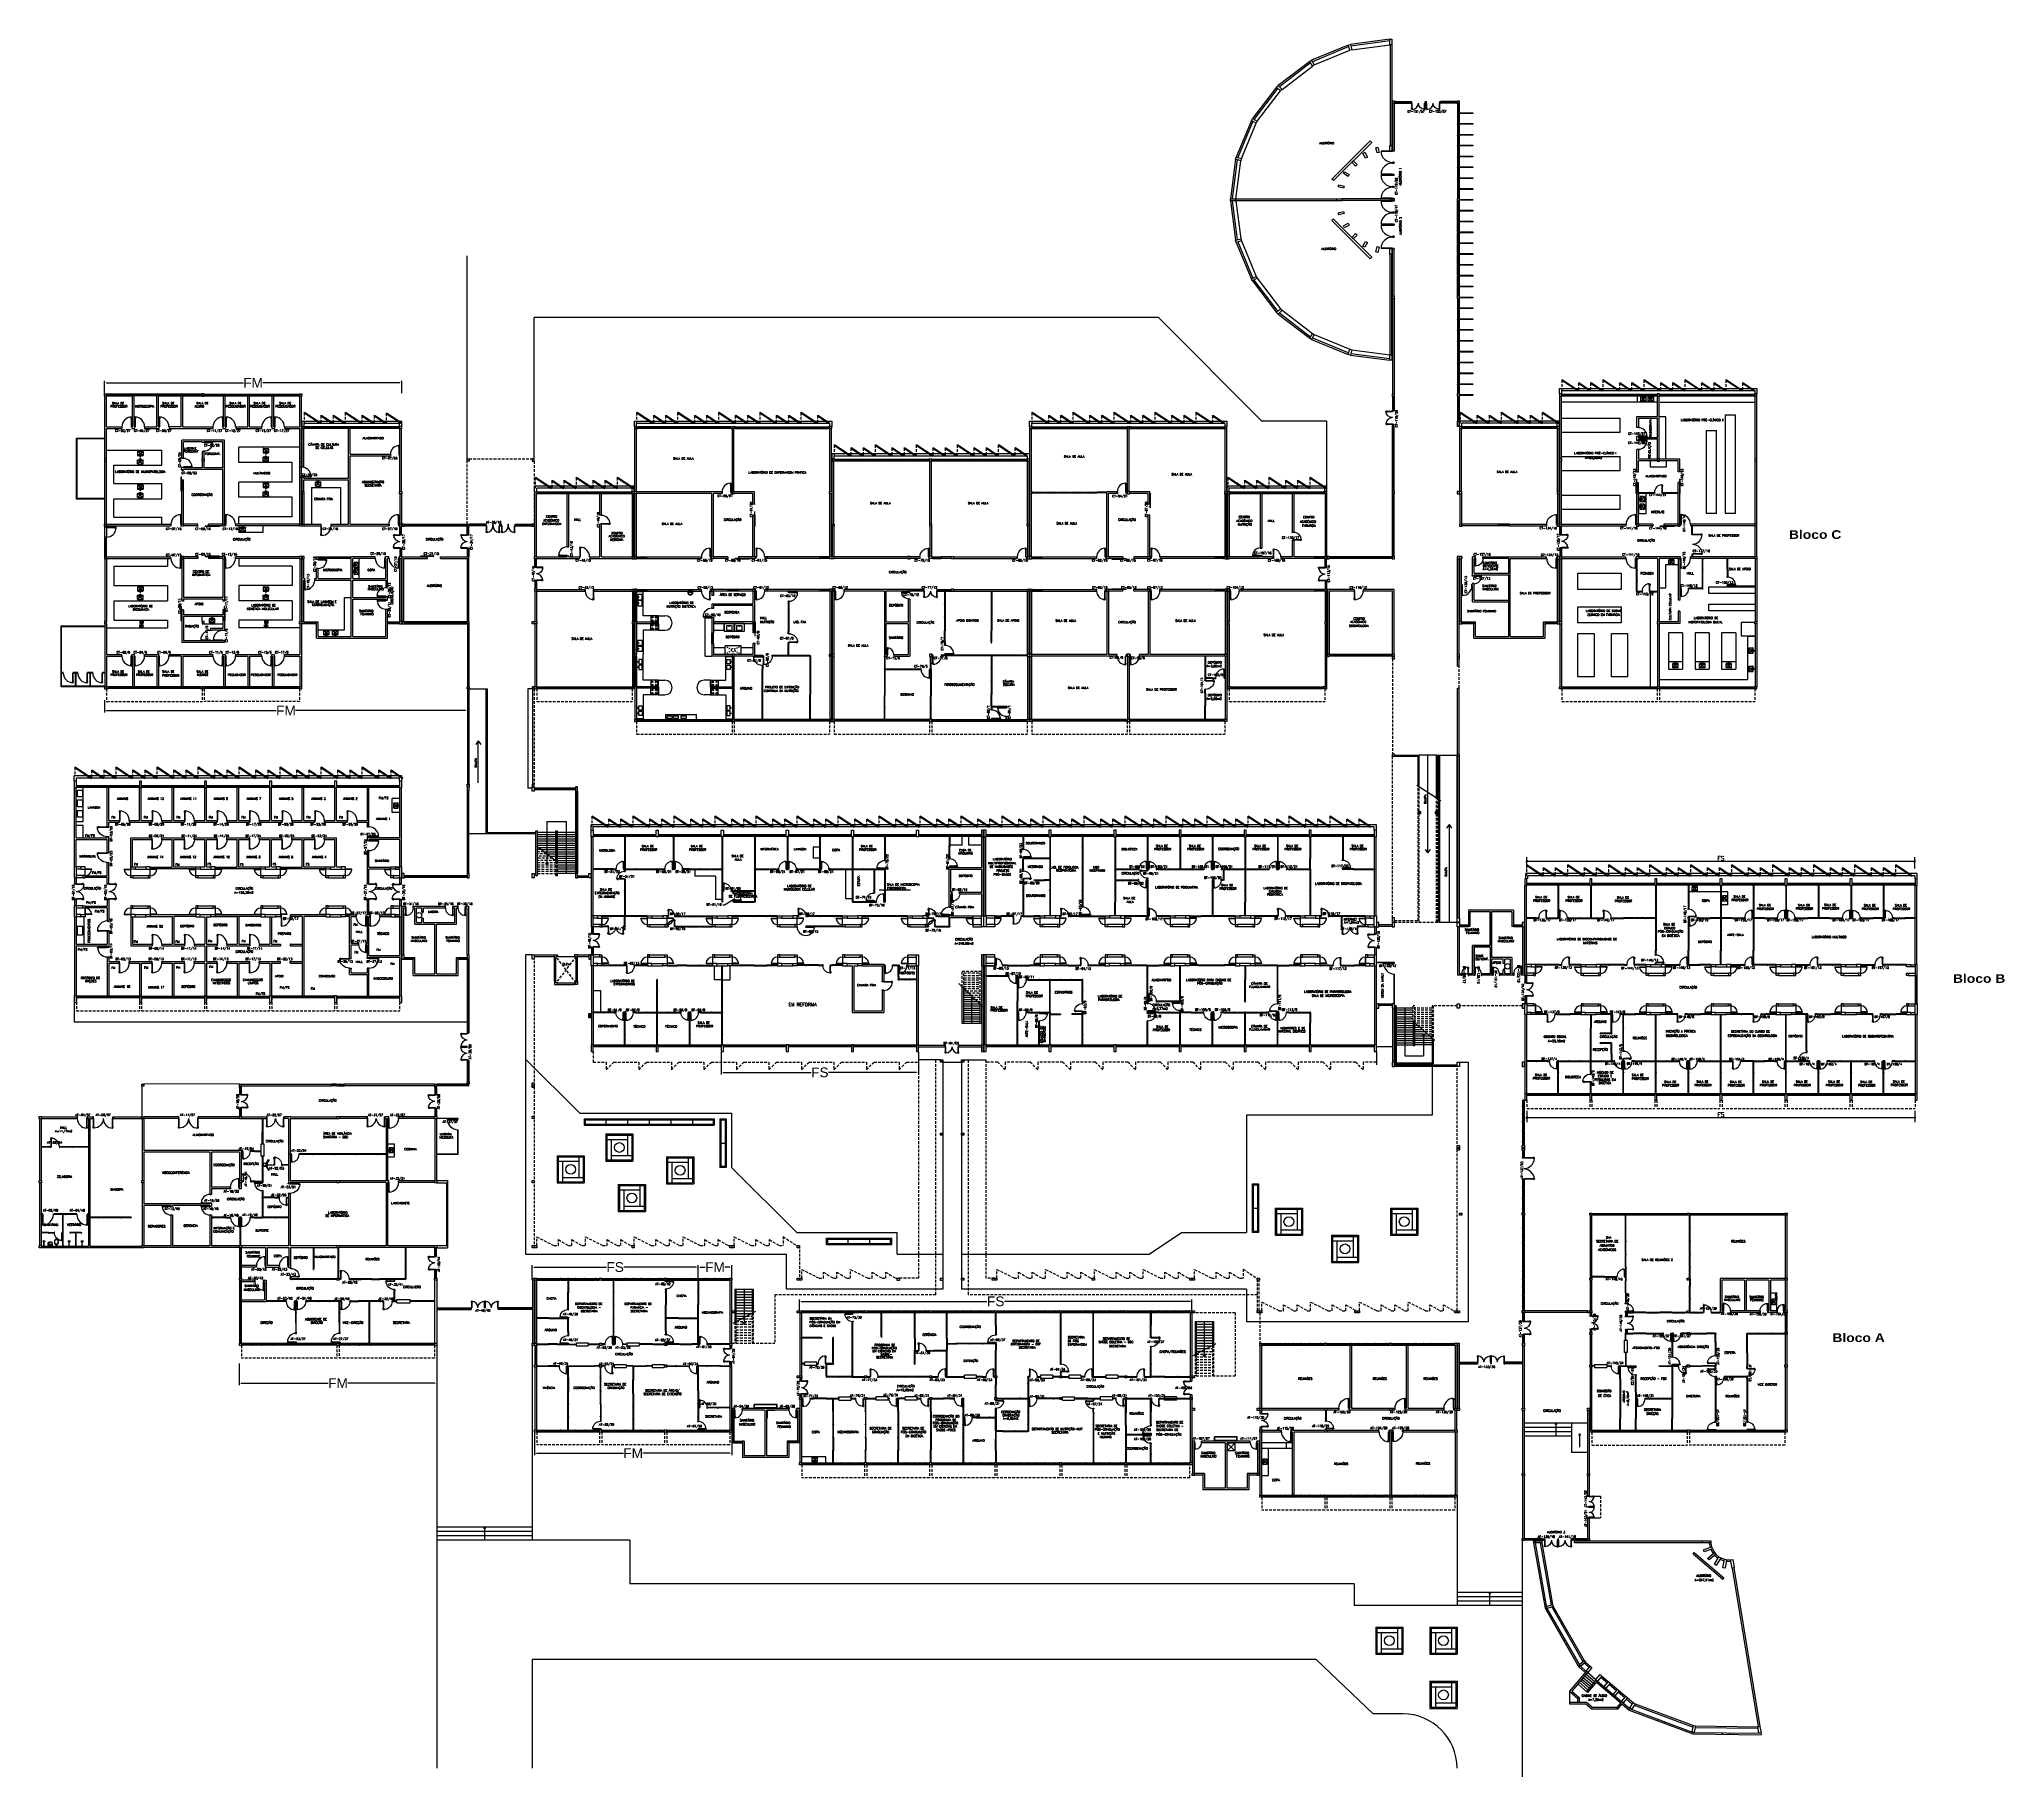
# Model space of a CAD drawing. Header units: millimetres. Extents: x 2069 to 2250, y 1124 to 1284.
import ezdxf

# ---------------------------------------------------------------- set-up
doc = ezdxf.new("R2010")
doc.units = ezdxf.units.MM
doc.linetypes.add('HIDDEN', pattern=[0.375, 0.25, -0.125])
doc.linetypes.add('HIDDEN2', pattern=[0.1875, 0.125, -0.0625])
for name, color, linetype in [('3', 3, 'Continuous'), ('A-BLK', 2, 'Continuous'), ('ALV', 2, 'Continuous'), ('ar-divisoria', 2, 'Continuous'), ('ar-reboco', 2, 'Continuous'), ('BANC', 2, 'Continuous'), ('DIV', 2, 'Continuous'), ('DIV2', 2, 'Continuous'), ('DIVC', 2, 'Continuous'), ('ENDEREÇO', 2, 'Continuous'), ('EQUI', 1, 'Continuous'), ('ESCADA', 1, 'Continuous'), ('HATCH', 7, 'Continuous'), ('hidraulica', 7, 'Continuous'), ('JAN', 1, 'Continuous'), ('JANELA', 1, 'Continuous'), ('linhas', 1, 'Continuous'), ('MACANETA', 1, 'Continuous'), ('MARCO', 2, 'Continuous'), ('MOVEIS', 2, 'Continuous'), ('PAVIMENTO', 1, 'Continuous'), ('PEÇAS', 1, 'Continuous'), ('PILARES', 3, 'Continuous'), ('PISO', 1, 'Continuous'), ('PORTA', 2, 'Continuous'), ('PROJ', 1, 'HIDDEN'), ('PROJECOES', 1, 'HIDDEN'), ('TEXTO', 2, 'Continuous'), ('TEXTO-CARIMBO-EDITAVEL', 3, 'Continuous'), ('TXT CENTRO DE CUSTO', 2, 'Continuous'), ('ÁREA', 2, 'Continuous')]:
    doc.layers.add(name, color=color, linetype=linetype)
doc.styles.add('1-200', font='simplex.shx', dxfattribs={"height": 0.4})
doc.styles.add('ARIAL', font='')
doc.styles.get("Standard").update_dxf_attribs({"font": 'arial.ttf'})
doc.styles.add('UNB-100', font='simplex.shx', dxfattribs={"height": 0.2})
doc.styles.add('UNB1-100', font='simplex.shx', dxfattribs={"height": 0.2})
doc.styles.get('ARIAL').set_extended_font_data('Arial Black')
doc.dimstyles.new('1-200', dxfattribs={"dimtxt": 0.4, "dimasz": 0.18, "dimexe": 0.4, "dimexo": 0.2, "dimgap": 0.09, "dimtad": 1, "dimdec": 4, "dimzin": 0, "dimdsep": 46, "dimtxsty": '1-200', "dimblk": 'OBLIQUE', "dimcen": 0.09, "dimclrd": 1, "dimclre": 1, "dimclrt": 256, "dimadec": 0, "dimazin": 0, "dimtfac": 1, "dimtdec": 4, "dimtix": 1, "dimtofl": 0, "dimtmove": 0, "dimatfit": 3, "dimldrblk": 'OBLIQUE', "dimfxl": 0.18, "dimtolj": 1, "dimtzin": 0, "dimarcsym": 0})
doc.dimstyles.get("Standard").update_dxf_attribs({"dimtxt": 0.18, "dimasz": 0.18, "dimexe": 0.18, "dimexo": 0.0625, "dimgap": 0.09, "dimtad": 0, "dimtih": 1, "dimtoh": 1, "dimdec": 4, "dimzin": 0, "dimdsep": 46, "dimtxsty": 'Standard', "dimcen": 0.09, "dimadec": 0, "dimazin": 0, "dimtfac": 1, "dimtdec": 4, "dimtofl": 0, "dimtmove": 0, "dimatfit": 3, "dimfxl": 1, "dimtolj": 1, "dimtzin": 0, "dimarcsym": 0})

# ---------------------------------------------------------------- blocks, each defined once
blk = doc.blocks.new('DIV12')
for p, q in [((-0.0051, 0), (0.0051, 0)), ((0, -0.0051), (0, 0.0051)), ((0.0285, 0.0285), (1.1715, 0.0285)), ((0.0285, -0.0285), (0.0285, 0.0285)), ((1.1715, -0.0285), (1.1715, 0.0285)), ((1.1949, 0), (1.2051, 0)), ((1.2, -0.0051), (1.2, 0.0051)), ((0.0285, -0.0285), (1.1715, -0.0285))]:
    blk.add_line(p, q)
blk = doc.blocks.new('DOOR-80')
at = {"layer": 'MACANETA', "color": 1}
for p, q in [((-0.08, -0.76), (-0.08, -0.67)), ((-0.08, -0.67), (-0.08, -0.67)), ((-0.08, -0.76), (-0.08, -0.67)), ((-0.08, -0.74), (-0.05, -0.74)), ((-0.08, -0.76), (-0.05, -0.76)), ((-0.05, -0.73), (-0.05, -0.73)), ((-0.05, -0.76), (-0.05, -0.73)), ((-0.05, -0.76), (-0.05, -0.76)), ((-0.01, -0.73), (-0.02, -0.73)), ((-0.01, -0.76), (-0.02, -0.76)), ((-0.01, -0.76), (-0.01, -0.73)), ((0.01, -0.74), (-0.01, -0.74)), ((0.01, -0.76), (-0.01, -0.76)), ((0.01, -0.76), (0.01, -0.67)), ((0.01, -0.67), (0.01, -0.67)), ((0.01, -0.76), (0.01, -0.67))]:
    blk.add_line(p, q, dxfattribs=at)
at = {"layer": 'PORTA'}
for p, q in [((-0.05, -0.8), (-0.05, 0)), ((-0.02, 0), (-0.05, 0)), ((-0.02, -0.8), (-0.02, 0)), ((-0.05, -0.8), (-0.02, -0.8))]:
    blk.add_line(p, q, dxfattribs=at)
at = {"layer": 'PORTA', "color": 1}
blk.add_arc((-0.02, 0), 0.8, 180, 267.8509, dxfattribs=at)
blk = doc.blocks.new('BRISEPRJ')
at = {"layer": 'PROJ'}
for p, q in [((0, 0), (0, 0.8)), ((0, 0.8), (1.6, 0)), ((2, 0), (2, 0.55)), ((2, 0.55), (2.92, 0)), ((3.25, 0), (3.25, 0.55)), ((3.25, 0.55), (4.17, 0)), ((1.6, 0), (2, 0)), ((2.92, 0), (3.25, 0)), ((4.17, 0), (4.5, 0))]:
    blk.add_line(p, q, dxfattribs=at)
blk = doc.blocks.new('DIV10')
for p, q in [((-0.0051, 0), (0.0051, 0)), ((0, -0.0051), (0, 0.0051)), ((0.0285, 0.0285), (0.9715, 0.0285)), ((0.0285, -0.0285), (0.0285, 0.0285)), ((0.9715, -0.0285), (0.9715, 0.0285)), ((0.9949, 0), (1.0051, 0)), ((1, -0.0051), (1, 0.0051)), ((0.0285, -0.0285), (0.9715, -0.0285))]:
    blk.add_line(p, q)
blk = doc.blocks.new('DOOR-70')
at = {"layer": 'MACANETA', "color": 1}
for p, q in [((-0.08, -0.66), (-0.08, -0.57)), ((-0.08, -0.57), (-0.08, -0.57)), ((-0.08, -0.66), (-0.08, -0.57)), ((-0.08, -0.64), (-0.05, -0.64)), ((-0.08, -0.66), (-0.05, -0.66)), ((-0.05, -0.63), (-0.05, -0.63)), ((-0.05, -0.66), (-0.05, -0.63)), ((-0.05, -0.66), (-0.05, -0.66)), ((-0.01, -0.63), (-0.02, -0.63)), ((-0.01, -0.66), (-0.02, -0.66)), ((-0.01, -0.66), (-0.01, -0.63)), ((0.01, -0.64), (-0.01, -0.64)), ((0.01, -0.66), (-0.01, -0.66)), ((0.01, -0.66), (0.01, -0.57)), ((0.01, -0.57), (0.01, -0.57)), ((0.01, -0.66), (0.01, -0.57))]:
    blk.add_line(p, q, dxfattribs=at)
at = {"layer": 'PORTA'}
for p, q in [((-0.05, -0.7), (-0.05, 0)), ((-0.02, 0), (-0.05, 0)), ((-0.02, -0.7), (-0.02, 0)), ((-0.05, -0.7), (-0.02, -0.7))]:
    blk.add_line(p, q, dxfattribs=at)
at = {"layer": 'PORTA', "color": 1}
blk.add_arc((-0.02, 0), 0.7, 180, 267.5437, dxfattribs=at)
blk = doc.blocks.new('DOOR70')
at = {"layer": 'MACANETA', "color": 1}
for p, q in [((-0.02, -0.66), (-0.02, -0.57)), ((-0.02, -0.66), (0.01, -0.66)), ((-0.01, -0.66), (-0.01, -0.57)), ((-0.02, -0.57), (-0.01, -0.57)), ((-0.01, -0.64), (0.01, -0.64)), ((0.01, -0.66), (0.01, -0.63)), ((0.01, -0.63), (0.02, -0.63)), ((0.01, -0.66), (0.02, -0.66)), ((0.05, -0.63), (0.05, -0.63)), ((0.05, -0.66), (0.05, -0.63)), ((0.08, -0.64), (0.05, -0.64)), ((0.05, -0.66), (0.05, -0.66)), ((0.08, -0.66), (0.05, -0.66)), ((0.08, -0.66), (0.08, -0.57)), ((0.08, -0.57), (0.08, -0.57)), ((0.08, -0.66), (0.08, -0.57))]:
    blk.add_line(p, q, dxfattribs=at)
at = {"layer": 'PORTA'}
for p, q in [((0.02, -0.7), (0.02, 0)), ((0.02, 0), (0.05, 0)), ((0.05, -0.7), (0.05, 0)), ((0.05, -0.7), (0.02, -0.7))]:
    blk.add_line(p, q, dxfattribs=at)
at = {"layer": 'PORTA', "color": 1}
blk.add_arc((0.02, 0), 0.7, 272.4563, 0, dxfattribs=at)
blk = doc.blocks.new('MTT')
for p, q in [((-0.03, 0.02), (-0.03, 0.03)), ((-0.02, 0.03), (-0.03, 0.03)), ((-0.02, 0.02), (-0.03, 0.02)), ((-0.02, 0.02), (-0.02, 0.03)), ((-0.02, 0.02), (0.02, 0.02)), ((-0.02, 0.02), (-0.02, -0.02)), ((0, 0), (0, 0)), ((0, 0), (0, 0)), ((0.02, 0.02), (0.02, 0.03)), ((0.02, 0.03), (0.03, 0.03)), ((0.02, 0.02), (0.03, 0.02)), ((0.02, 0.02), (0.02, -0.02)), ((0.03, 0.02), (0.03, 0.03)), ((-0.03, -0.02), (-0.02, -0.02)), ((-0.03, -0.02), (-0.03, -0.03)), ((-0.02, -0.03), (-0.03, -0.03)), ((0.02, -0.02), (-0.02, -0.02)), ((-0.02, -0.02), (-0.02, -0.03)), ((0.03, -0.02), (0.02, -0.02)), ((0.02, -0.02), (0.02, -0.03)), ((0.02, -0.03), (0.03, -0.03)), ((0.03, -0.02), (0.03, -0.03))]:
    blk.add_line(p, q)
blk = doc.blocks.new('DOOR-90')
at = {"color": 1}
blk.add_arc((-0.02, 0), 0.9, 180, 268.0898, dxfattribs=at)
at = {"layer": 'MACANETA', "color": 1}
for p, q in [((-0.08, -0.86), (-0.08, -0.77)), ((-0.08, -0.77), (-0.08, -0.77)), ((-0.08, -0.86), (-0.08, -0.77)), ((-0.08, -0.84), (-0.05, -0.84)), ((-0.08, -0.86), (-0.05, -0.86)), ((-0.05, -0.83), (-0.05, -0.83)), ((-0.05, -0.86), (-0.05, -0.83)), ((-0.05, -0.86), (-0.05, -0.86)), ((-0.01, -0.83), (-0.02, -0.83)), ((-0.01, -0.86), (-0.02, -0.86)), ((-0.01, -0.86), (-0.01, -0.83)), ((0.01, -0.84), (-0.01, -0.84)), ((0.01, -0.86), (-0.01, -0.86)), ((0.01, -0.86), (0.01, -0.77)), ((0.01, -0.77), (0.01, -0.77)), ((0.01, -0.86), (0.01, -0.77))]:
    blk.add_line(p, q, dxfattribs=at)
at = {"layer": 'PORTA'}
for p, q in [((-0.05, -0.9), (-0.05, 0)), ((-0.02, 0), (-0.05, 0)), ((-0.02, -0.9), (-0.02, 0)), ((-0.05, -0.9), (-0.02, -0.9))]:
    blk.add_line(p, q, dxfattribs=at)
blk = doc.blocks.new('IMTT')
for p, q in [((0.03, 0.03), (0, 0.03)), ((0, -0.03), (0, 0.03)), ((0, 0), (0, 0)), ((0.03, -0.03), (0, -0.03))]:
    blk.add_line(p, q)
blk = doc.blocks.new('DOOR90')
at = {"layer": 'MACANETA'}
for p, q in [((-0.01, -0.85), (-0.01, -0.76)), ((-0.01, -0.76), (-0.01, -0.76)), ((-0.01, -0.85), (-0.01, -0.76)), ((-0.01, -0.83), (0.01, -0.83)), ((-0.01, -0.85), (0.01, -0.85)), ((0.01, -0.85), (0.01, -0.82)), ((0.01, -0.82), (0.02, -0.82)), ((0.01, -0.85), (0.02, -0.85)), ((0.05, -0.82), (0.05, -0.82)), ((0.05, -0.85), (0.05, -0.82)), ((0.08, -0.83), (0.05, -0.83)), ((0.05, -0.85), (0.05, -0.85)), ((0.08, -0.85), (0.05, -0.85)), ((0.08, -0.85), (0.08, -0.76)), ((0.08, -0.76), (0.08, -0.76)), ((0.08, -0.85), (0.08, -0.76))]:
    blk.add_line(p, q, dxfattribs=at)
at = {"layer": 'PORTA'}
for p, q in [((0.02, -0.89), (0.02, 0.01)), ((0.02, 0.01), (0.05, 0.01)), ((0.05, -0.89), (0.05, 0.01)), ((0.05, -0.89), (0.02, -0.89))]:
    blk.add_line(p, q, dxfattribs=at)
at = {"layer": 'PORTA', "color": 1}
blk.add_arc((0.02, 0.01), 0.9, 271.9102, 0, dxfattribs=at)
blk = doc.blocks.new('PL6')
for p, q in [((0, -0.1), (0, 0.1)), ((0, 0.1), (0.6, 0.1)), ((0.6, 0.1), (0.6, -0.1)), ((0.6, -0.1), (0, -0.1))]:
    blk.add_line(p, q)
blk = doc.blocks.new('PL4')
for p, q in [((0, 0.4), (0.2, 0.4)), ((0, 0), (0, 0.4)), ((0.2, 0), (0, 0)), ((0.2, 0.4), (0.2, 0))]:
    blk.add_line(p, q)
blk = doc.blocks.new('PL')
for p, q in [((0.25, 0.25), (0.25, 0.45)), ((0.25, 0.45), (0.45, 0.45)), ((0.45, 0.25), (0.25, 0.25)), ((0.45, 0.45), (0.45, 0.25))]:
    blk.add_line(p, q)
blk = doc.blocks.new('PL10')
for p, q in [((-0.1, 1), (0.1, 1)), ((-0.1, 0), (-0.1, 1)), ((0.1, 0), (-0.1, 0)), ((0.1, 1), (0.1, 0))]:
    blk.add_line(p, q)
blk = doc.blocks.new('DOOR-60')
at = {"layer": 'MACANETA', "color": 1}
for p, q in [((-0.08, -0.56), (-0.08, -0.47)), ((-0.08, -0.47), (-0.08, -0.47)), ((-0.08, -0.56), (-0.08, -0.47)), ((-0.08, -0.54), (-0.05, -0.54)), ((-0.08, -0.56), (-0.05, -0.56)), ((-0.05, -0.53), (-0.05, -0.53)), ((-0.05, -0.56), (-0.05, -0.53)), ((-0.05, -0.56), (-0.05, -0.56)), ((-0.01, -0.53), (-0.02, -0.53)), ((-0.01, -0.56), (-0.02, -0.56)), ((-0.01, -0.56), (-0.01, -0.53)), ((0.01, -0.54), (-0.01, -0.54)), ((0.01, -0.56), (-0.01, -0.56)), ((0.01, -0.56), (0.01, -0.47)), ((0.01, -0.47), (0.01, -0.47)), ((0.01, -0.56), (0.01, -0.47))]:
    blk.add_line(p, q, dxfattribs=at)
at = {"layer": 'PORTA'}
for p, q in [((-0.05, -0.6), (-0.05, 0)), ((-0.02, 0), (-0.05, 0)), ((-0.02, -0.6), (-0.02, 0)), ((-0.05, -0.6), (-0.02, -0.6))]:
    blk.add_line(p, q, dxfattribs=at)
at = {"layer": 'PORTA', "color": 1}
blk.add_arc((-0.02, 0), 0.6, 180, 267.134, dxfattribs=at)
blk = doc.blocks.new('DOOR60')
at = {"layer": 'MACANETA', "color": 1}
for p, q in [((-0.01, -0.56), (-0.01, -0.47)), ((-0.01, -0.47), (-0.01, -0.47)), ((-0.01, -0.56), (-0.01, -0.47)), ((-0.01, -0.54), (0.01, -0.54)), ((-0.01, -0.56), (0.01, -0.56)), ((0.01, -0.56), (0.01, -0.53)), ((0.01, -0.53), (0.01, -0.53)), ((0.01, -0.56), (0.01, -0.56)), ((0.05, -0.53), (0.05, -0.53)), ((0.05, -0.56), (0.05, -0.53)), ((0.08, -0.54), (0.05, -0.54)), ((0.05, -0.56), (0.05, -0.56)), ((0.08, -0.56), (0.05, -0.56)), ((0.08, -0.56), (0.08, -0.47)), ((0.08, -0.47), (0.08, -0.47)), ((0.08, -0.56), (0.08, -0.47))]:
    blk.add_line(p, q, dxfattribs=at)
at = {"layer": 'PORTA'}
for p, q in [((0.01, -0.6), (0.01, 0)), ((0.01, 0), (0.05, 0)), ((0.05, -0.6), (0.05, 0)), ((0.05, -0.6), (0.01, -0.6))]:
    blk.add_line(p, q, dxfattribs=at)
at = {"layer": 'PORTA', "color": 1}
blk.add_arc((0.02, 0), 0.6, 272.866, 0, dxfattribs=at)
blk = doc.blocks.new('DIV8')
for p, q in [((0.01, 0), (-0.01, 0)), ((0, 0.01), (0, -0.01)), ((0.02, 0.02), (0.03, 0.02)), ((0.02, 0.02), (0.03, 0.02)), ((0.02, 0.02), (0.02, 0.02)), ((0.77, 0.03), (0.03, 0.03)), ((0.03, 0.03), (0.04, 0.03)), ((0.03, 0.03), (0.03, 0.02)), ((0.03, 0.03), (0.03, -0.03)), ((0.03, 0.02), (0.03, -0.02)), ((0.04, 0.03), (0.04, 0.03)), ((0.76, 0.03), (0.76, 0.03)), ((0.77, 0.03), (0.76, 0.03)), ((0.77, 0.03), (0.77, 0.02)), ((0.77, 0.03), (0.77, -0.03)), ((0.77, 0.02), (0.77, -0.02)), ((0.78, 0.02), (0.77, 0.02)), ((0.78, 0.02), (0.77, 0.02)), ((0.78, 0.02), (0.78, 0.02)), ((0.81, 0), (0.79, 0)), ((0.8, 0.01), (0.8, -0.01)), ((0.02, -0.02), (0.03, -0.02)), ((0.02, -0.02), (0.03, -0.02)), ((0.02, -0.02), (0.02, -0.02)), ((0.03, -0.02), (0.03, -0.03)), ((0.77, -0.03), (0.03, -0.03)), ((0.03, -0.03), (0.04, -0.03)), ((0.04, -0.03), (0.04, -0.03)), ((0.76, -0.03), (0.76, -0.03)), ((0.77, -0.03), (0.76, -0.03)), ((0.77, -0.02), (0.77, -0.03)), ((0.78, -0.02), (0.77, -0.02)), ((0.78, -0.02), (0.77, -0.02)), ((0.78, -0.02), (0.78, -0.02))]:
    blk.add_line(p, q)
blk = doc.blocks.new('DIV13')
for p, q in [((-0.03, 1.27), (-0.03, 0.03)), ((-0.03, 1.27), (0.03, 1.27)), ((-0.03, 0.03), (0.03, 0.03)), ((-0.01, 1.3), (0.01, 1.3)), ((-0.01, 0), (0.01, 0)), ((0.01, 0), (-0.01, 0)), ((0.01, 0), (-0.01, 0)), ((0, 1.31), (0, 1.29)), ((0, 0.01), (0, -0.01)), ((0, 0.01), (0, -0.01)), ((0, 0.01), (0, -0.01)), ((0.03, 1.27), (0.03, 0.03))]:
    blk.add_line(p, q)
blk = doc.blocks.new('BRISEB')
at = {"layer": 'ALV'}
for p, q in [((-0.05, 1.27), (-0.01, 1.32)), ((-0.05, 1.27), (1.45, 0.27)), ((-0.01, 1.32), (1.49, 0.33)), ((1.45, 0.27), (1.49, 0.33)), ((1.49, 0.99), (1.53, 1.05)), ((1.49, 0.99), (2.57, 0.27)), ((1.53, 1.05), (2.61, 0.33)), ((2.57, 0.27), (2.61, 0.33)), ((2.61, 0.99), (2.65, 1.05)), ((2.61, 0.99), (3.7, 0.27)), ((2.65, 1.05), (3.73, 0.33)), ((3.7, 0.27), (3.73, 0.33)), ((3.73, 1.27), (3.77, 1.32)), ((3.73, 1.27), (5.23, 0.27)), ((3.77, 1.32), (5.27, 0.33)), ((5.23, 0.27), (5.27, 0.33)), ((5.27, 0.99), (5.31, 1.05)), ((5.27, 0.99), (6.36, 0.27)), ((5.31, 1.05), (6.4, 0.33)), ((6.36, 0.27), (6.4, 0.33)), ((6.4, 0.99), (6.43, 1.05)), ((6.4, 0.99), (7.48, 0.27)), ((6.43, 1.05), (7.52, 0.33)), ((7.48, 0.27), (7.52, 0.33)), ((7.52, 1.27), (7.56, 1.32)), ((7.52, 1.27), (9.02, 0.27)), ((7.56, 1.32), (9.06, 0.33)), ((9.02, 0.27), (9.06, 0.33))]:
    blk.add_line(p, q, dxfattribs=at)
at = {"layer": 'PAVIMENTO'}
for p, q in [((1.11, 0.5), (-0.1, 0.5)), ((-0.1, 0), (-0.1, 0.5)), ((1.41, 0.3), (0.1, 0.3)), ((0.1, 0), (0.1, 0.3)), ((2.23, 0.5), (1.23, 0.5)), ((2.53, 0.3), (1.47, 0.3)), ((3.35, 0.5), (2.36, 0.5)), ((3.65, 0.3), (2.59, 0.3)), ((4.89, 0.5), (3.48, 0.5)), ((5.19, 0.3), (3.72, 0.3)), ((6.01, 0.5), (5.02, 0.5)), ((6.31, 0.3), (5.25, 0.3)), ((7.13, 0.5), (6.14, 0.5)), ((7.43, 0.3), (6.38, 0.3)), ((8.67, 0.5), (7.26, 0.5)), ((8.9, 0.3), (7.5, 0.3)), ((9.1, 0.5), (8.8, 0.5)), ((8.9, 0), (8.9, 0.3)), ((9.1, 0), (9.1, 0.5))]:
    blk.add_line(p, q, dxfattribs=at)
at = {"layer": 'PROJ', "linetype": 'HIDDEN'}
for p, q in [((-0.05, 1.27), (-0.05, 0.3)), ((1.49, 0.99), (1.49, 0.3)), ((2.61, 0.99), (2.61, 0.3)), ((3.73, 1.27), (3.73, 0.3)), ((5.27, 0.99), (5.27, 0.3)), ((6.4, 0.99), (6.4, 0.3)), ((7.52, 1.27), (7.52, 0.3))]:
    blk.add_line(p, q, dxfattribs=at)
blk = doc.blocks.new('IDIV')
for p, q in [((-0.03, 0.03), (-0.04, 0.03)), ((-0.03, 0.03), (-0.03, -0.03)), ((0.01, 0), (-0.01, 0)), ((0, 0.01), (0, -0.01)), ((-0.03, -0.03), (-0.04, -0.03))]:
    blk.add_line(p, q)
blk = doc.blocks.new('PD10')
at = {"layer": 'DIV'}
for p, q in [((-1.01, 0), (-0.99, 0)), ((-1, -0.01), (-1, 0.01)), ((-0.97, -0.03), (-0.97, 0.03)), ((-0.97, 0.03), (-0.82, 0.03)), ((-0.86, 0.04), (-0.81, 0.04)), ((-0.86, 0.03), (-0.86, 0.04)), ((-0.82, 0.03), (-0.81, 0.03)), ((-0.82, 0.03), (-0.82, -0.03)), ((-0.81, 0.04), (-0.81, 0.03)), ((-0.81, 0.03), (-0.8, 0.03)), ((-0.8, 0.03), (-0.8, -0.01)), ((-0.1, 0.03), (-0.1, -0.01)), ((-0.09, 0.03), (-0.1, 0.03)), ((-0.09, 0.04), (-0.09, 0.03)), ((-0.04, 0.04), (-0.09, 0.04)), ((-0.09, 0.03), (-0.03, 0.03)), ((-0.09, 0.03), (-0.09, 0.03)), ((-0.09, 0.03), (-0.09, -0.03)), ((-0.04, 0.03), (-0.04, 0.04)), ((-0.03, -0.03), (-0.03, 0.03)), ((-0.01, 0), (0.01, 0)), ((0, -0.01), (0, 0.01)), ((-0.97, -0.03), (-0.82, -0.03)), ((-0.85, -0.04), (-0.85, -0.03)), ((-0.8, -0.04), (-0.85, -0.04)), ((-0.82, -0.03), (-0.8, -0.03)), ((-0.8, -0.01), (-0.79, -0.01)), ((-0.8, -0.03), (-0.8, -0.04)), ((-0.79, -0.03), (-0.8, -0.03)), ((-0.79, -0.01), (-0.79, -0.03)), ((-0.11, -0.01), (-0.11, -0.03)), ((-0.1, -0.01), (-0.11, -0.01)), ((-0.11, -0.03), (-0.1, -0.03)), ((-0.09, -0.03), (-0.1, -0.03)), ((-0.1, -0.03), (-0.1, -0.04)), ((-0.1, -0.04), (-0.05, -0.04)), ((-0.09, -0.03), (-0.03, -0.03)), ((-0.05, -0.04), (-0.05, -0.03))]:
    blk.add_line(p, q, dxfattribs=at)
at = {"layer": 'DIV', "rotation": 180.0000000051447}
blk.add_blockref('DOOR70', (-0.09, 0.03), dxfattribs=at)
blk = doc.blocks.new('DOOR80')
at = {"layer": 'MACANETA', "color": 1}
for p, q in [((-0.02, -0.76), (-0.02, -0.67)), ((-0.02, -0.76), (0.01, -0.76)), ((-0.01, -0.76), (-0.01, -0.67)), ((-0.02, -0.67), (-0.01, -0.67)), ((-0.01, -0.74), (0.01, -0.74)), ((0.01, -0.76), (0.01, -0.73)), ((0.01, -0.73), (0.02, -0.73)), ((0.01, -0.76), (0.02, -0.76)), ((0.05, -0.73), (0.05, -0.73)), ((0.05, -0.76), (0.05, -0.73)), ((0.08, -0.74), (0.05, -0.74)), ((0.05, -0.76), (0.05, -0.76)), ((0.08, -0.76), (0.05, -0.76)), ((0.08, -0.76), (0.08, -0.67)), ((0.08, -0.67), (0.08, -0.67)), ((0.08, -0.76), (0.08, -0.67))]:
    blk.add_line(p, q, dxfattribs=at)
at = {"layer": 'PORTA'}
for p, q in [((0.02, -0.8), (0.02, 0)), ((0.02, 0), (0.05, 0)), ((0.05, -0.8), (0.05, 0)), ((0.05, -0.8), (0.02, -0.8))]:
    blk.add_line(p, q, dxfattribs=at)
at = {"layer": 'PORTA', "color": 1}
blk.add_arc((0.02, 0), 0.8, 272.1491, 0, dxfattribs=at)
blk = doc.blocks.new('DIV11')
for p, q in [((-0.0051, 0), (0.0051, 0)), ((0, -0.0051), (0, 0.0051)), ((0.0285, 0.0285), (1.0715, 0.0285)), ((0.0285, -0.0285), (0.0285, 0.0285)), ((1.0715, -0.0285), (1.0715, 0.0285)), ((1.0949, 0), (1.1051, 0)), ((1.1, -0.0051), (1.1, 0.0051)), ((0.0285, -0.0285), (1.0715, -0.0285))]:
    blk.add_line(p, q)
blk = doc.blocks.new('PCORR')
for p, q in [((-0.02, -0.2), (-0.02, -0.15)), ((-0.02, -0.15), (0, -0.15)), ((-0.02, -0.2), (-0.02, -0.16)), ((0, -0.16), (-0.02, -0.16)), ((0, -0.2), (-0.02, -0.2)), ((0, -0.2), (-0.02, -0.2)), ((0, -0.16), (0, -0.15)), ((0, -0.2), (0, -0.2)), ((1.68, -0.16), (0.68, -0.16)), ((0.68, -0.19), (0.68, -0.16)), ((1.68, -0.19), (0.68, -0.19)), ((1, -0.15), (2, -0.15)), ((1, -0.15), (1, -0.16)), ((2, -0.16), (1, -0.16)), ((2, -0.2), (1, -0.2)), ((2, -0.2), (1, -0.2)), ((1, -0.2), (1, -0.2)), ((1.68, -0.19), (1.68, -0.16)), ((2, -0.15), (2, -0.2)), ((2, -0.16), (2, -0.2))]:
    blk.add_line(p, q)
blk = doc.blocks.new('BRISE')
at = {"layer": 'ALV', "color": 1}
for p, q in [((-0.1, 0), (-0.1, 0.5)), ((-0.1, 0.5), (1.25, 0.5)), ((0.1, 0), (0.1, 0.3)), ((0.1, 0.3), (1.56, 0.3)), ((1.38, 0.5), (2.38, 0.5)), ((1.62, 0.3), (2.68, 0.3)), ((2.5, 0.5), (3.5, 0.5)), ((2.74, 0.3), (3.8, 0.3)), ((3.62, 0.5), (5.04, 0.5)), ((3.86, 0.3), (5.34, 0.3)), ((5.16, 0.5), (6.16, 0.5)), ((5.4, 0.3), (6.46, 0.3)), ((6.29, 0.5), (7.28, 0.5)), ((6.52, 0.3), (7.58, 0.3)), ((7.41, 0.5), (8.82, 0.5)), ((7.64, 0.3), (9.12, 0.3)), ((8.95, 0.5), (9.94, 0.5)), ((9.18, 0.3), (10.24, 0.3)), ((10.07, 0.5), (11.06, 0.5)), ((10.31, 0.3), (11.36, 0.3)), ((11.19, 0.5), (12.6, 0.5)), ((11.43, 0.3), (12.9, 0.3)), ((12.73, 0.5), (13.72, 0.5)), ((12.97, 0.3), (14.02, 0.3)), ((13.85, 0.5), (14.84, 0.5)), ((14.09, 0.3), (15.15, 0.3)), ((14.97, 0.5), (16.38, 0.5)), ((15.21, 0.3), (16.68, 0.3)), ((16.51, 0.5), (17.5, 0.5)), ((16.75, 0.3), (17.81, 0.3)), ((17.63, 0.5), (18.1, 0.5)), ((17.9, 0.3), (17.9, 0)), ((18.1, 0.5), (18.1, 0))]:
    blk.add_line(p, q, dxfattribs=at)
at = {"layer": 'ALV'}
for p, q in [((0.1, 1.27), (0.14, 1.32)), ((0.1, 1.27), (1.6, 0.27)), ((0.14, 1.32), (1.64, 0.33)), ((1.6, 0.27), (1.64, 0.33)), ((1.64, 0.99), (1.68, 1.05)), ((1.64, 0.99), (2.72, 0.27)), ((1.68, 1.05), (2.76, 0.33)), ((2.72, 0.27), (2.76, 0.33)), ((2.76, 0.99), (2.8, 1.05)), ((2.76, 0.99), (3.84, 0.27)), ((2.8, 1.05), (3.88, 0.33)), ((3.84, 0.27), (3.88, 0.33)), ((3.88, 1.27), (3.92, 1.32)), ((3.88, 1.27), (5.38, 0.27)), ((3.92, 1.32), (5.42, 0.33)), ((5.38, 0.27), (5.42, 0.33)), ((5.42, 0.99), (5.46, 1.05)), ((5.42, 0.99), (6.5, 0.27)), ((5.46, 1.05), (6.54, 0.33)), ((6.5, 0.27), (6.54, 0.33)), ((6.54, 0.99), (6.58, 1.05)), ((6.54, 0.99), (7.63, 0.27)), ((6.58, 1.05), (7.66, 0.33)), ((7.63, 0.27), (7.66, 0.33)), ((7.66, 1.27), (7.7, 1.32)), ((7.66, 1.27), (9.16, 0.27)), ((7.7, 1.32), (9.2, 0.33)), ((9.16, 0.27), (9.2, 0.33)), ((9.2, 0.99), (9.24, 1.05)), ((9.2, 0.99), (10.29, 0.27)), ((9.24, 1.05), (10.32, 0.33)), ((10.29, 0.27), (10.32, 0.33)), ((10.32, 0.99), (10.36, 1.05)), ((10.32, 0.99), (11.41, 0.27)), ((10.36, 1.05), (11.45, 0.33)), ((11.41, 0.27), (11.45, 0.33)), ((11.45, 1.27), (11.48, 1.32)), ((11.45, 1.27), (12.95, 0.27)), ((11.48, 1.32), (12.98, 0.33)), ((12.95, 0.27), (12.98, 0.33)), ((12.98, 0.99), (13.02, 1.05)), ((12.98, 0.99), (14.07, 0.27)), ((13.02, 1.05), (14.11, 0.33)), ((14.07, 0.27), (14.11, 0.33)), ((14.11, 0.99), (14.15, 1.05)), ((14.11, 0.99), (15.19, 0.27)), ((14.15, 1.05), (15.23, 0.33)), ((15.19, 0.27), (15.23, 0.33)), ((15.23, 1.27), (15.27, 1.32)), ((15.23, 1.27), (16.73, 0.27)), ((15.27, 1.32), (16.77, 0.33)), ((16.73, 0.27), (16.77, 0.33)), ((16.77, 0.99), (16.81, 1.05)), ((16.77, 0.99), (17.85, 0.27)), ((16.81, 1.05), (17.89, 0.33)), ((17.85, 0.27), (17.89, 0.33)), ((17.87, 0.3), (17.9, 0.3))]:
    blk.add_line(p, q, dxfattribs=at)
at = {"layer": 'PROJ', "linetype": 'HIDDEN'}
for p, q in [((0.1, 1.27), (0.1, 0.3)), ((1.64, 0.99), (1.64, 0.3)), ((2.76, 0.99), (2.76, 0.3)), ((3.88, 1.27), (3.88, 0.3)), ((5.42, 0.99), (5.42, 0.3)), ((6.54, 0.99), (6.54, 0.3)), ((7.66, 1.27), (7.66, 0.3)), ((9.2, 0.99), (9.2, 0.3)), ((10.32, 0.99), (10.32, 0.3)), ((11.45, 1.27), (11.45, 0.3)), ((12.98, 0.99), (12.98, 0.3)), ((14.11, 0.99), (14.11, 0.3)), ((15.23, 1.27), (15.23, 0.3)), ((16.77, 0.99), (16.77, 0.3))]:
    blk.add_line(p, q, dxfattribs=at)
blk = doc.blocks.new('PC')
at = {"layer": 'PORTA', "color": 2}
for p, q in [((-0.2, 0.02), (-0.15, 0.02)), ((-0.2, 0), (-0.2, 0.02)), ((-0.2, 0.02), (-0.16, 0.02)), ((-0.2, 0), (-0.2, 0.02)), ((-0.2, 0), (-0.2, 0)), ((-0.16, 0), (-0.16, 0.02)), ((-0.16, 0), (-0.15, 0)), ((-0.15, 0.02), (-0.15, 0))]:
    blk.add_line(p, q, dxfattribs=at)
at = {"layer": 'PORTA', "color": 1}
for p, q in [((-0.2, -1), (-0.2, -1)), ((-0.2, -2.01), (-0.2, -1)), ((-0.2, -2), (-0.2, -1)), ((-0.15, -1), (-0.16, -1)), ((-0.16, -2), (-0.16, -1)), ((-0.15, -1), (-0.15, -2.01)), ((-0.16, -2), (-0.2, -2)), ((-0.15, -2.01), (-0.2, -2.01))]:
    blk.add_line(p, q, dxfattribs=at)
at = {"layer": 'PORTA', "color": 3}
for p, q in [((-0.19, -1.68), (-0.19, -0.68)), ((-0.19, -0.68), (-0.16, -0.68)), ((-0.19, -1.68), (-0.16, -1.68)), ((-0.16, -1.68), (-0.16, -0.68))]:
    blk.add_line(p, q, dxfattribs=at)
blk = doc.blocks.new('PCD')
at = {"layer": 'MARCO', "xscale": -1}
blk.add_blockref('PC', (0, 0), dxfattribs=at)
blk = doc.blocks.new('DIV123')
for p, q in [((-0.0285, 0.0285), (-0.0285, 1.0965)), ((0.0285, 1.0965), (-0.0285, 1.0965)), ((0.0285, 0.0285), (-0.0285, 0.0285)), ((0.0051, 1.125), (-0.0051, 1.125)), ((0.0051, 0), (-0.0051, 0)), ((0, 1.1199), (0, 1.1301)), ((0, -0.0051), (0, 0.0051)), ((0.0285, 0.0285), (0.0285, 1.0965))]:
    blk.add_line(p, q)
blk = doc.blocks.new('DIV6')
for p, q in [((0.0051, 0), (-0.0051, 0)), ((0, 0.0051), (0, -0.0051)), ((0.5715, 0.0285), (0.0285, 0.0285)), ((0.0285, 0.0285), (0.0285, -0.0285)), ((0.5715, 0.0285), (0.5715, -0.0285)), ((0.5949, 0), (0.6051, 0)), ((0.6, 0.0051), (0.6, -0.0051)), ((0.5715, -0.0285), (0.0285, -0.0285))]:
    blk.add_line(p, q)
blk = doc.blocks.new('PE12')
at = {"layer": 'DIV'}
for p, q in [((0.01, 0), (-0.01, 0)), ((0, -0.01), (0, 0.01)), ((0.09, 0.03), (0.03, 0.03)), ((0.03, -0.03), (0.03, 0.03)), ((0.04, 0.03), (0.04, 0.04)), ((0.04, 0.04), (0.09, 0.04)), ((0.09, 0.04), (0.09, 0.03)), ((0.09, 0.03), (0.09, -0.03)), ((0.09, 0.03), (0.1, 0.03)), ((0.09, 0.03), (0.09, 0.03)), ((0.1, 0.03), (0.1, -0.01)), ((0.81, 0.03), (0.8, 0.03)), ((0.8, 0.03), (0.8, -0.01)), ((0.86, 0.04), (0.81, 0.04)), ((0.81, 0.04), (0.81, 0.03)), ((0.82, 0.03), (0.81, 0.03)), ((1.17, 0.03), (0.82, 0.03)), ((0.82, 0.03), (0.82, -0.03)), ((0.86, 0.03), (0.86, 0.04)), ((1.17, -0.03), (1.17, 0.03)), ((1.21, 0), (1.19, 0)), ((1.2, -0.01), (1.2, 0.01)), ((0.09, -0.03), (0.03, -0.03)), ((0.05, -0.04), (0.05, -0.03)), ((0.1, -0.04), (0.05, -0.04)), ((0.09, -0.03), (0.1, -0.03)), ((0.1, -0.01), (0.11, -0.01)), ((0.11, -0.03), (0.1, -0.03)), ((0.1, -0.03), (0.1, -0.04)), ((0.11, -0.01), (0.11, -0.03)), ((0.8, -0.01), (0.79, -0.01)), ((0.79, -0.01), (0.79, -0.03)), ((0.79, -0.03), (0.8, -0.03)), ((0.8, -0.03), (0.8, -0.04)), ((0.82, -0.03), (0.8, -0.03)), ((0.8, -0.04), (0.85, -0.04)), ((1.17, -0.03), (0.82, -0.03)), ((0.85, -0.04), (0.85, -0.03))]:
    blk.add_line(p, q, dxfattribs=at)
at = {"layer": 'DIV', "xscale": -1, "rotation": 179.9999999948553}
blk.add_blockref('DOOR70', (0.09, 0.03), dxfattribs=at)
blk = doc.blocks.new('DIV')
for p, q in [((-0.01, 0), (0.01, 0)), ((0, -0.01), (0, 0.01)), ((0.03, 0.03), (1.17, 0.03)), ((0.03, 0.03), (0.03, -0.03)), ((1.17, 0.03), (1.17, -0.03)), ((1.21, 0), (1.19, 0)), ((1.19, 0), (1.21, 0)), ((1.2, -0.01), (1.2, 0.01)), ((0.03, -0.03), (1.17, -0.03))]:
    blk.add_line(p, q)
blk = doc.blocks.new('GCH12')
for p, q in [((-0.01, 0), (0.01, 0)), ((0, -0.01), (0, 0.01)), ((0.03, -0.03), (0.03, 0.03)), ((0.03, 0.03), (0.04, 0.03)), ((0.04, 0.15), (1.16, 0.15)), ((0.04, -0.15), (0.04, 0.15)), ((0.04, 0.03), (0.04, 0.03)), ((1.16, -0.15), (1.16, 0.15)), ((1.16, 0.03), (1.16, 0.03)), ((1.17, 0.03), (1.16, 0.03)), ((1.17, -0.03), (1.17, 0.03)), ((1.21, 0), (1.19, 0)), ((1.2, -0.01), (1.2, 0.01)), ((0.03, -0.03), (0.04, -0.03)), ((0.04, -0.03), (0.04, -0.03)), ((0.04, -0.15), (1.16, -0.15)), ((1.16, -0.03), (1.16, -0.03)), ((1.17, -0.03), (1.16, -0.03))]:
    blk.add_line(p, q)
blk = doc.blocks.new('PE10')
at = {"layer": 'DIV'}
for p, q in [((0.01, 0), (-0.01, 0)), ((0, -0.01), (0, 0.01)), ((0.03, -0.03), (0.03, 0.03)), ((0.09, 0.03), (0.03, 0.03)), ((0.04, 0.04), (0.09, 0.04)), ((0.04, 0.03), (0.04, 0.04)), ((0.09, 0.04), (0.09, 0.03)), ((0.09, 0.03), (0.09, 0.03)), ((0.09, 0.03), (0.1, 0.03)), ((0.09, 0.03), (0.09, -0.03)), ((0.1, 0.03), (0.1, -0.01)), ((0.8, 0.03), (0.8, -0.01)), ((0.81, 0.03), (0.8, 0.03)), ((0.81, 0.04), (0.81, 0.03)), ((0.86, 0.04), (0.81, 0.04)), ((0.82, 0.03), (0.81, 0.03)), ((0.97, 0.03), (0.82, 0.03)), ((0.82, 0.03), (0.82, -0.03)), ((0.86, 0.03), (0.86, 0.04)), ((0.97, -0.03), (0.97, 0.03)), ((1.01, 0), (0.99, 0)), ((1, -0.01), (1, 0.01)), ((0.09, -0.03), (0.03, -0.03)), ((0.05, -0.04), (0.05, -0.03)), ((0.1, -0.04), (0.05, -0.04)), ((0.09, -0.03), (0.1, -0.03)), ((0.1, -0.01), (0.11, -0.01)), ((0.1, -0.03), (0.1, -0.04)), ((0.11, -0.03), (0.1, -0.03)), ((0.11, -0.01), (0.11, -0.03)), ((0.79, -0.01), (0.79, -0.03)), ((0.8, -0.01), (0.79, -0.01)), ((0.79, -0.03), (0.8, -0.03)), ((0.82, -0.03), (0.8, -0.03)), ((0.8, -0.03), (0.8, -0.04)), ((0.8, -0.04), (0.85, -0.04)), ((0.97, -0.03), (0.82, -0.03)), ((0.85, -0.04), (0.85, -0.03))]:
    blk.add_line(p, q, dxfattribs=at)
at = {"layer": 'DIV', "xscale": -1, "rotation": 179.9999999948553}
blk.add_blockref('DOOR70', (0.09, 0.03), dxfattribs=at)
blk = doc.blocks.new('INOXA1-P')
for p, q in [((0.04, 0.01), (0.04, -0.02)), ((0.06, 0.04), (0.07, 0.04)), ((0.13, 0.05), (0.08, 0.04)), ((0.13, 0), (0.08, 0)), ((0.12, 0.23), (0.12, 0.05)), ((0.22, 0.25), (0.14, 0.25)), ((0.15, 0.22), (0.29, 0.04)), ((0.5, 0.25), (0.22, 0.25)), ((0.35, 0.04), (0.49, 0.22)), ((0.52, 0.23), (0.52, -0.23)), ((0.22, -0.03), (0.05, -0.03)), ((0.22, -0.04), (0.05, -0.04)), ((0.06, 0), (0.06, -0.02)), ((0.12, 0), (0.12, -0.03)), ((0.12, -0.04), (0.12, -0.23)), ((0.22, -0.25), (0.14, -0.25)), ((0.15, -0.22), (0.29, -0.04)), ((0.23, -0.03), (0.22, -0.03)), ((0.23, -0.04), (0.22, -0.04)), ((0.5, -0.25), (0.22, -0.25)), ((0.35, -0.04), (0.49, -0.22))]:
    blk.add_line(p, q)
blk.add_lwpolyline([(0.08, 0), (0.07, 0), (0.07, 0.01), (0.07, 0.02), (0.07, 0.02), (0.07, 0.03), (0.07, 0.04), (0.07, 0.04), (0.08, 0.04)])
blk.add_lwpolyline([(0.13, 0.05), (0.14, 0.05), (0.14, 0.04), (0.15, 0.03), (0.15, 0.02), (0.15, 0.01), (0.14, 0.01), (0.14, 0), (0.13, 0), (0.12, 0), (0.12, 0.01), (0.12, 0.01), (0.11, 0.02), (0.12, 0.03), (0.12, 0.04), (0.12, 0.05)], close=True)
for radius in [0.0266, 0.0163]:
    blk.add_circle((0.32, 0), radius)
for centre, radius, start, end in [((0.05, 0.02), 0.0349, 36.1705, 252.2568), ((0.05, 0.02), 0.0189, 62.7367, 235.7375), ((0.07, 0), 0.01, 102.8285, 180), ((0.05, 0.02), 0.0349, 285.5373, 323.9987), ((0.14, 0.23), 0.02, 90, 180), ((0.5, 0.23), 0.02, 360, 90), ((0.05, -0.03), 0.0145, 20.161, 339.839), ((0.05, -0.03), 0.005, 90.0037, 269.9963), ((0.14, -0.23), 0.02, 180, 270), ((0.23, -0.03), 0.00738, 222.6559, 137.3441), ((0.23, -0.03), 0.005, 269.9935, 90.0065), ((0.5, -0.23), 0.02, 270, 360)]:
    blk.add_arc(centre, radius, start, end)
blk = doc.blocks.new('LAV1')
at = {"layer": 'A-BLK'}
for p, q in [((-0.17, -0.23), (-0.06, -0.23)), ((-0.11, -0.18), (-0.11, -0.28))]:
    blk.add_line(p, q, dxfattribs=at)
at = {"layer": 'A-BLK', "color": 1}
blk.add_lwpolyline([(0, 0), (-0.18, 0, 0.297087), (-0.31, -0.09, 0.210879), (-0.31, -0.37, 0.297087), (-0.18, -0.46), (0, -0.46)], format="xyb", close=True, dxfattribs=at)
at = {"layer": 'A-BLK'}
for points in [[(-0.03, -0.35), (-0.03, -0.11, 0.355579), (-0.05, -0.08), (-0.18, -0.06, 0.364154), (-0.28, -0.11, 0.191353), (-0.28, -0.35, 0.364154), (-0.18, -0.4), (-0.05, -0.38, 0.352407), (-0.03, -0.35, -21.291928)], [(-0.01, -0.01), (-0.19, -0.01, 0.268561), (-0.3, -0.08, 0.825469)], [(-0.01, -0.01), (-0.01, -0.45), (-0.19, -0.45, -0.268561), (-0.3, -0.38, -2.266504)]]:
    blk.add_lwpolyline(points, format="xyb", dxfattribs=at)
at = {"layer": 'A-BLK', "color": 1}
blk.add_lwpolyline([(-0.05, -0.38, -0.375755), (-0.06, -0.38), (-0.19, -0.42), (-0.05, -0.39, 0.422985), (-0.05, -0.38, -29.530032)], format="xyb", dxfattribs=at)
blk.add_lwpolyline([(-0.04, -0.37), (-0.03, -0.38), (-0.03, -0.4), (-0.03, -0.44), (-0.03, -0.4), (-0.04, -0.39), (-0.04, -0.38), (-0.04, -0.37)], dxfattribs=at)
at = {"layer": 'A-BLK'}
blk.add_circle((-0.11, -0.23), 0.0383, dxfattribs=at)
at = {"layer": 'A-BLK', "color": 1}
for centre, radius in [((-0.11, -0.23), 0.0256), ((-0.06, -0.05), 0.0204)]:
    blk.add_circle(centre, radius, dxfattribs=at)
blk = doc.blocks.new('porta div')
at = {"layer": 'ar-divisoria'}
for p, q in [((277.85, 262.4), (277.79, 262.4)), ((277.85, 262.35), (277.79, 262.35)), ((277.81, 262.41), (277.86, 262.41)), ((277.81, 262.41), (277.81, 262.4)), ((277.82, 262.34), (277.82, 262.35)), ((277.87, 262.34), (277.82, 262.34)), ((277.85, 262.4), (277.86, 262.4)), ((277.85, 262.4), (277.85, 262.35)), ((277.85, 262.35), (277.87, 262.35)), ((277.86, 262.41), (277.86, 262.4)), ((277.86, 262.4), (277.87, 262.4)), ((277.87, 262.4), (277.87, 262.37)), ((277.87, 262.37), (277.88, 262.37)), ((277.87, 262.35), (277.87, 262.34)), ((277.88, 262.35), (277.87, 262.35)), ((277.88, 262.37), (277.88, 262.35)), ((278.66, 262.37), (278.66, 262.35)), ((278.67, 262.37), (278.66, 262.37)), ((278.66, 262.35), (278.67, 262.35)), ((278.68, 262.4), (278.67, 262.4)), ((278.67, 262.4), (278.67, 262.37)), ((278.68, 262.35), (278.67, 262.35)), ((278.67, 262.35), (278.67, 262.34)), ((278.67, 262.34), (278.72, 262.34)), ((278.68, 262.41), (278.68, 262.4)), ((278.73, 262.41), (278.68, 262.41)), ((278.68, 262.4), (278.68, 262.4)), ((278.68, 262.4), (278.68, 262.35)), ((278.68, 262.4), (278.72, 262.4)), ((278.68, 262.35), (278.72, 262.35)), ((278.72, 262.34), (278.72, 262.35)), ((278.73, 262.41), (278.73, 262.4)), ((278.74, 262.38), (278.75, 262.38)), ((278.74, 262.38), (278.74, 262.37)), ((278.74, 262.37), (278.74, 262.38)), ((278.74, 262.38), (278.75, 262.38)), ((278.74, 262.38), (278.74, 262.37)), ((278.74, 262.38), (278.75, 262.38))]:
    blk.add_line(p, q, dxfattribs=at)
at = {"layer": 'MACANETA'}
for p, q in [((277.84, 263.12), (277.84, 263.03)), ((277.84, 263.12), (277.86, 263.12)), ((277.84, 263.12), (277.84, 263.03)), ((277.84, 263.1), (277.86, 263.1)), ((277.84, 263.03), (277.84, 263.03)), ((277.86, 263.13), (277.86, 263.1)), ((277.86, 263.13), (277.87, 263.13)), ((277.86, 263.1), (277.87, 263.1)), ((277.9, 263.13), (277.9, 263.13)), ((277.9, 263.13), (277.9, 263.1)), ((277.93, 263.12), (277.9, 263.12)), ((277.9, 263.1), (277.9, 263.1)), ((277.93, 263.1), (277.9, 263.1)), ((277.93, 263.12), (277.93, 263.03)), ((277.93, 263.12), (277.93, 263.03)), ((277.93, 263.03), (277.93, 263.03))]:
    blk.add_line(p, q, dxfattribs=at)
at = {"layer": 'PORTA'}
for p, q in [((277.87, 263.17), (277.87, 262.4)), ((277.9, 263.17), (277.87, 263.17)), ((277.9, 263.17), (277.9, 262.4)), ((277.87, 262.4), (277.9, 262.4))]:
    blk.add_line(p, q, dxfattribs=at)
at = {"layer": 'PORTA', "color": 1}
blk.add_arc((277.9, 262.4), 0.765, 360, 90, dxfattribs=at)
at = {"layer": 'ar-divisoria'}
for p in [(277.77, 262.38), (278.74, 262.38)]:
    blk.add_blockref('MTT', p, dxfattribs=at)
blk = doc.blocks.new('VDC-P')
for p, q in [((-0.13, 0.19), (0.13, 0.19)), ((-0.11, 0.2), (0.11, 0.2)), ((-0.07, 0.15), (0.07, 0.15)), ((-0.05, 0.15), (-0.03, 0.11)), ((-0.05, 0.02), (-0.05, 0)), ((-0.05, 0), (0.05, 0)), ((-0.04, 0.03), (-0.04, 0.02)), ((0.05, 0.02), (-0.04, 0.02)), ((-0.03, 0.15), (-0.03, 0.11)), ((0.03, 0.11), (-0.03, 0.11)), ((0.03, 0.1), (-0.03, 0.1)), ((0.04, 0.03), (-0.03, 0.03)), ((-0.02, 0.1), (-0.02, 0.03)), ((0.03, 0.15), (0.03, 0.11)), ((0.05, 0.15), (0.03, 0.11)), ((0.03, 0.1), (0.03, 0.03)), ((0.04, 0.03), (0.04, 0.02)), ((0.05, 0.02), (0.05, 0))]:
    blk.add_line(p, q)
for points in [[(0.16, 0.24, 0.050424), (0.18, 0.29, 0.082137), (0.2, 0.38, 0.082137), (0.18, 0.47, 0.090148), (0.14, 0.55, 0.104406), (0.07, 0.6, 0.117345), (0, 0.62, 0.117345), (-0.07, 0.6, 0.104406), (-0.14, 0.55, 0.090148), (-0.18, 0.47, 0.082137), (-0.19, 0.38, 0.082137)], [(-0.19, 0.38, 0.082137), (-0.18, 0.29, 0.050424), (-0.16, 0.24, 0.104406)], [(0.14, 0.25, 0.050424), (0.16, 0.29, 0.082137), (0.18, 0.38, 0.082137), (0.16, 0.47, 0.090148), (0.12, 0.54, 0.104406), (0.06, 0.58, 0.117345), (0, 0.6, 0.117345), (-0.06, 0.58, 0.104406), (-0.12, 0.54, 0.090148), (-0.16, 0.47, 0.082137), (-0.17, 0.38, 0.082137)], [(-0.17, 0.38, 0.082137), (-0.16, 0.29, 0.050424), (-0.14, 0.25, 0.050424)]]:
    blk.add_lwpolyline(points, format="xyb")
for centre in [(-0.08, 0.23), (0.08, 0.23)]:
    blk.add_circle(centre, 0.0101)
for centre, radius, start, end in [((0.08, 0.36), 0.266, 205.6863, 226.7558), ((0.08, 0.36), 0.246, 205.6863, 219.7706), ((-0.07, 0.2), 0.05, 226.7558, 270), ((-0.04, 0.02), 0.005, 90, 180), ((-0.03, 0.03), 0.005, 90, 180), ((-0.03, 0.1), 0.005, 90, 270), ((0.03, 0.1), 0.005, 270, 90), ((0.04, 0.03), 0.005, 0, 90), ((0.05, 0.02), 0.005, 360, 90), ((0.07, 0.2), 0.05, 270, 313.2442), ((-0.08, 0.36), 0.266, 313.2442, 334.3137), ((-0.08, 0.36), 0.246, 320.2294, 334.3137)]:
    blk.add_arc(centre, radius, start, end)
blk = doc.blocks.new('LAVAT-P')
for p, q in [((-0.17, 0), (0.17, 0)), ((-0.16, -0.02), (0.16, -0.02)), ((0.06, -0.17), (0.09, -0.05)), ((0.07, -0.19), (0.09, -0.19)), ((0.1, -0.19), (0.15, -0.07))]:
    blk.add_line(p, q)
for points in [[(-0.22, -0.21, 0.136108), (-0.21, -0.26, 0.106861), (-0.16, -0.31, 0.073747), (-0.09, -0.34, 0.060305), (0, -0.35, 0.060305), (0.09, -0.34, 0.073747), (0.16, -0.31, 0.106861), (0.21, -0.26, 0.136108), (0.22, -0.21, 0.062982)], [(0.08, -0.1, 0.121735), (-0.08, -0.1, 0.073747), (-0.15, -0.12, 0.106861), (-0.19, -0.16, 0.153587), (-0.21, -0.21, 0.153587)], [(-0.21, -0.21, 0.153587), (-0.19, -0.25, 0.106861), (-0.15, -0.29, 0.073747), (-0.08, -0.32, 0.060305), (0, -0.33, 0.060305), (0.08, -0.32, 0.073747), (0.15, -0.29, 0.106861), (0.19, -0.25, 0.153587), (0.21, -0.21, 0.153587), (0.19, -0.16, 0.106861), (0.15, -0.12, 0.014792), (0.13, -0.12, 0.039243)]]:
    blk.add_lwpolyline(points, format="xyb")
for centre, radius in [((0, -0.13), 0.0347), ((0, -0.13), 0.0265), ((0.12, -0.06), 0.03)]:
    blk.add_circle(centre, radius)
for centre, radius, start, end in [((0.38, -0.25), 0.602, 155.0201, 176.1902), ((-0.38, -0.25), 0.602, 3.8098, 24.9799), ((0.38, -0.25), 0.582, 156.2686, 173.4578), ((0.07, -0.18), 0.01, 165.2139, 250.8603), ((0.12, -0.06), 0.0361, 302.4689, 199.2518), ((0.09, -0.18), 0.01, 250.8603, 336.5068), ((-0.38, -0.25), 0.582, 6.5422, 23.7314)]:
    blk.add_arc(centre, radius, start, end)
blk = doc.blocks.new('CHUV-P')
for p, q in [((-0.06, 0.01), (-0.35, 0.01)), ((-0.02, 0.02), (-0.06, 0.02)), ((-0.06, -0.02), (-0.06, 0.02)), ((-0.02, 0.01), (-0.06, 0.01)), ((-0.05, 0.02), (0, 0.02)), ((-0.02, 0.02), (-0.02, -0.02)), ((0, 0.02), (0, -0.02)), ((-0.06, -0.01), (-0.35, -0.01)), ((-0.02, -0.01), (-0.06, -0.01)), ((-0.02, -0.02), (-0.06, -0.02)), ((-0.02, -0.02), (-0.05, -0.02)), ((0, -0.02), (-0.02, -0.02))]:
    blk.add_line(p, q)
blk.add_circle((-0.42, 0), 0.075)
for centre, start, end in [((-0.05, 0.02), 90, 180), ((-0.05, -0.02), 180, 270)]:
    blk.add_arc(centre, 0.005, start, end)
blk = doc.blocks.new('*D57')
at = {"layer": 'ALV', "color": 0, "lineweight": -2, "transparency": 16777216}
for p, q in [((2139.21, 1167.14), (2139.21, 1168.12)), ((2139.39, 1167.94), (2156.5, 1167.94)), ((2175.23, 1167.94), (2158.12, 1167.94)), ((2175.41, 1167.14), (2175.41, 1168.12))]:
    blk.add_line(p, q, dxfattribs=at)
at = {"layer": 'ALV', "color": 0, "transparency": 16777216}
for points in [[(2139.39, 1167.97), (2139.39, 1167.91), (2139.21, 1167.94)], [(2175.23, 1167.97), (2175.23, 1167.91), (2175.41, 1167.94)]]:
    blk.add_solid(points, dxfattribs=at)
at = {"layer": 'DEFPOINTS', "color": 0, "transparency": 16777216}
for p in [(2175.41, 1167.94), (2139.21, 1167.08), (2175.41, 1167.08)]:
    blk.add_point(p, dxfattribs=at)
at = {"layer": 'ALV', "color": 0, "transparency": 16777216, "insert": (2157.31, 1167.94), "char_height": 0.2, "attachment_point": 5}
blk.add_mtext('\\A1;{\\H4.5x;FS}', dxfattribs=at)
blk = doc.blocks.new('*D58')
at = {"layer": 'ALV', "color": 0, "lineweight": -2, "transparency": 16777216}
for p, q in [((2114.55, 1170.14), (2114.55, 1171.28)), ((2114.73, 1171.1), (2121.4, 1171.1)), ((2129.69, 1171.1), (2123.02, 1171.1)), ((2129.87, 1170.12), (2129.87, 1171.28))]:
    blk.add_line(p, q, dxfattribs=at)
at = {"layer": 'ALV', "color": 0, "transparency": 16777216}
for points in [[(2114.73, 1171.13), (2114.73, 1171.07), (2114.55, 1171.1)], [(2129.69, 1171.13), (2129.69, 1171.07), (2129.87, 1171.1)]]:
    blk.add_solid(points, dxfattribs=at)
at = {"layer": 'DEFPOINTS', "color": 0, "transparency": 16777216}
for p in [(2129.87, 1171.1), (2114.55, 1170.08), (2129.87, 1170.06)]:
    blk.add_point(p, dxfattribs=at)
at = {"layer": 'ALV', "color": 0, "transparency": 16777216, "insert": (2122.21, 1171.1), "char_height": 0.2, "attachment_point": 5}
blk.add_mtext('\\A1;{\\H4.5x;FS}', dxfattribs=at)
blk = doc.blocks.new('_Oblique')
at = {"color": 0, "linetype": 'ByBlock', "lineweight": -2}
blk.add_line((-0.5, -0.5), (0.5, 0.5), dxfattribs=at)
blk = doc.blocks.new('*D59')
at = {"layer": 'DEFPOINTS', "color": 0, "transparency": 16777216}
for p in [(2206.29, 1185.72), (2242.09, 1185.72), (2206.29, 1184.88)]:
    blk.add_point(p, dxfattribs=at)
at = {"layer": 'TXT CENTRO DE CUSTO', "color": 1, "lineweight": -2, "transparency": 16777216}
for p, q in [((2206.29, 1185.52), (2206.29, 1184.48)), ((2242.09, 1185.52), (2242.09, 1184.48)), ((2242.09, 1184.88), (2206.29, 1184.88))]:
    blk.add_line(p, q, dxfattribs=at)
at = {"layer": 'TXT CENTRO DE CUSTO', "color": 1, "lineweight": -2, "transparency": 16777216, "xscale": 0.18, "yscale": 0.18, "zscale": 0.18, "rotation": 180}
blk.add_blockref('_Oblique', (2206.29, 1184.88), dxfattribs=at)
at = {"layer": 'TXT CENTRO DE CUSTO', "color": 1, "lineweight": -2, "transparency": 16777216, "xscale": 0.18, "yscale": 0.18, "zscale": 0.18}
blk.add_blockref('_Oblique', (2242.09, 1184.88), dxfattribs=at)
at = {"layer": 'TXT CENTRO DE CUSTO', "transparency": 16777216, "insert": (2224.19, 1185.17), "char_height": 0.4, "attachment_point": 5, "style": '1-200'}
blk.add_mtext('\\A1;FS', dxfattribs=at)
blk = doc.blocks.new('*D60')
at = {"layer": 'DEFPOINTS', "color": 0, "transparency": 16777216}
for p in [(2206.29, 1208.5), (2206.29, 1207.67), (2242.09, 1207.67)]:
    blk.add_point(p, dxfattribs=at)
at = {"layer": 'TXT CENTRO DE CUSTO', "color": 1, "lineweight": -2, "transparency": 16777216}
for p, q in [((2206.29, 1207.87), (2206.29, 1208.9)), ((2242.09, 1208.5), (2206.29, 1208.5)), ((2242.09, 1207.87), (2242.09, 1208.9))]:
    blk.add_line(p, q, dxfattribs=at)
at = {"layer": 'TXT CENTRO DE CUSTO', "color": 1, "lineweight": -2, "transparency": 16777216, "xscale": 0.18, "yscale": 0.18, "zscale": 0.18, "rotation": 180}
blk.add_blockref('_Oblique', (2206.29, 1208.5), dxfattribs=at)
at = {"layer": 'TXT CENTRO DE CUSTO', "color": 1, "lineweight": -2, "transparency": 16777216, "xscale": 0.18, "yscale": 0.18, "zscale": 0.18}
blk.add_blockref('_Oblique', (2242.09, 1208.5), dxfattribs=at)
at = {"layer": 'TXT CENTRO DE CUSTO', "transparency": 16777216, "insert": (2224.19, 1208.79), "char_height": 0.4, "attachment_point": 5, "style": '1-200'}
blk.add_mtext('\\A1;FS', dxfattribs=at)
blk = doc.blocks.new('*D61')
at = {"layer": 'ALV', "color": 0, "lineweight": -2, "transparency": 16777216}
for p, q in [((2129.87, 1170.12), (2129.87, 1171.28)), ((2130.05, 1171.1), (2130.52, 1171.1)), ((2132.79, 1171.1), (2132.32, 1171.1)), ((2132.97, 1170.14), (2132.97, 1171.28))]:
    blk.add_line(p, q, dxfattribs=at)
at = {"layer": 'ALV', "color": 0, "transparency": 16777216}
for points in [[(2130.05, 1171.13), (2130.05, 1171.07), (2129.87, 1171.1)], [(2132.79, 1171.13), (2132.79, 1171.07), (2132.97, 1171.1)]]:
    blk.add_solid(points, dxfattribs=at)
at = {"layer": 'DEFPOINTS', "color": 0, "transparency": 16777216}
for p in [(2129.87, 1171.1), (2129.87, 1170.06), (2132.97, 1170.08)]:
    blk.add_point(p, dxfattribs=at)
at = {"layer": 'ALV', "color": 0, "transparency": 16777216, "insert": (2131.42, 1171.1), "char_height": 0.2, "attachment_point": 5}
blk.add_mtext('\\A1;{\\H4.5x;FM}', dxfattribs=at)
blk = doc.blocks.new('*D62')
at = {"layer": 'ALV', "color": 0, "lineweight": -2, "transparency": 16777216}
for p, q in [((2114.77, 1155.82), (2114.77, 1153.76)), ((2132.97, 1155.82), (2132.97, 1153.76)), ((2114.95, 1153.94), (2122.97, 1153.94)), ((2132.79, 1153.94), (2124.77, 1153.94))]:
    blk.add_line(p, q, dxfattribs=at)
at = {"layer": 'ALV', "color": 0, "transparency": 16777216}
for points in [[(2114.95, 1153.97), (2114.95, 1153.91), (2114.77, 1153.94)], [(2132.79, 1153.97), (2132.79, 1153.91), (2132.97, 1153.94)]]:
    blk.add_solid(points, dxfattribs=at)
at = {"layer": 'DEFPOINTS', "color": 0, "transparency": 16777216}
for p in [(2114.77, 1155.88), (2132.97, 1155.88), (2132.97, 1153.94)]:
    blk.add_point(p, dxfattribs=at)
at = {"layer": 'ALV', "color": 0, "transparency": 16777216, "insert": (2123.87, 1153.94), "char_height": 0.2, "attachment_point": 5}
blk.add_mtext('\\A1;{\\H4.5x;FM}', dxfattribs=at)
blk = doc.blocks.new('*D64')
at = {"layer": 'ALV', "color": 0, "lineweight": -2, "transparency": 16777216}
for p, q in [((2131.99, 1190.93), (2131.99, 1188.87)), ((2150.19, 1190.93), (2150.19, 1188.87)), ((2132.17, 1189.05), (2140.28, 1189.05)), ((2150.01, 1189.05), (2141.9, 1189.05))]:
    blk.add_line(p, q, dxfattribs=at)
at = {"layer": 'ALV', "color": 0, "transparency": 16777216}
for points in [[(2132.17, 1189.08), (2132.17, 1189.02), (2131.99, 1189.05)], [(2150.01, 1189.08), (2150.01, 1189.02), (2150.19, 1189.05)]]:
    blk.add_solid(points, dxfattribs=at)
at = {"layer": 'DEFPOINTS', "color": 0, "transparency": 16777216}
for p in [(2131.99, 1190.99), (2150.19, 1190.99), (2150.19, 1189.05)]:
    blk.add_point(p, dxfattribs=at)
at = {"layer": 'ALV', "color": 0, "transparency": 16777216, "insert": (2141.09, 1189.05), "char_height": 0.2, "attachment_point": 5}
blk.add_mtext('\\A1;{\\H4.5x;FS}', dxfattribs=at)
blk = doc.blocks.new('*D65')
at = {"layer": 'ALV', "color": 0, "lineweight": -2, "transparency": 16777216}
for p, q in [((2075.11, 1251.69), (2075.11, 1252.82)), ((2075.29, 1252.64), (2087.92, 1252.64)), ((2102.35, 1252.64), (2089.72, 1252.64)), ((2102.53, 1251.69), (2102.53, 1252.82))]:
    blk.add_line(p, q, dxfattribs=at)
at = {"layer": 'ALV', "color": 0, "transparency": 16777216}
for points in [[(2075.29, 1252.67), (2075.29, 1252.61), (2075.11, 1252.64)], [(2102.35, 1252.67), (2102.35, 1252.61), (2102.53, 1252.64)]]:
    blk.add_solid(points, dxfattribs=at)
at = {"layer": 'DEFPOINTS', "color": 0, "transparency": 16777216}
for p in [(2075.11, 1252.64), (2075.11, 1251.62), (2102.53, 1251.62)]:
    blk.add_point(p, dxfattribs=at)
at = {"layer": 'ALV', "color": 0, "transparency": 16777216, "insert": (2088.82, 1252.64), "char_height": 0.2, "attachment_point": 5}
blk.add_mtext('\\A1;{\\H4.5x;FM}', dxfattribs=at)
blk = doc.blocks.new('*D66')
at = {"layer": 'ALV', "color": 0, "lineweight": -2, "transparency": 16777216}
for p, q in [((2075.11, 1223.37), (2075.11, 1222.24)), ((2075.29, 1222.42), (2090.95, 1222.42)), ((2108.4, 1222.42), (2092.74, 1222.42)), ((2108.58, 1223.37), (2108.58, 1222.24))]:
    blk.add_line(p, q, dxfattribs=at)
at = {"layer": 'ALV', "color": 0, "transparency": 16777216}
for points in [[(2075.29, 1222.45), (2075.29, 1222.39), (2075.11, 1222.42)], [(2108.4, 1222.45), (2108.4, 1222.39), (2108.58, 1222.42)]]:
    blk.add_solid(points, dxfattribs=at)
at = {"layer": 'DEFPOINTS', "color": 0, "transparency": 16777216}
for p in [(2075.11, 1223.44), (2075.11, 1222.42), (2108.58, 1223.44)]:
    blk.add_point(p, dxfattribs=at)
at = {"layer": 'ALV', "color": 0, "transparency": 16777216, "insert": (2091.85, 1222.42), "char_height": 0.2, "attachment_point": 5}
blk.add_mtext('\\A1;{\\H4.5x;FM}', dxfattribs=at)
blk = doc.blocks.new('*D67')
at = {"layer": 'ALV', "color": 0, "lineweight": -2, "transparency": 16777216}
for p, q in [((2087.55, 1162.22), (2087.55, 1160.22)), ((2087.73, 1160.4), (2095.75, 1160.4)), ((2105.57, 1160.4), (2097.55, 1160.4)), ((2105.75, 1161.36), (2105.75, 1160.22))]:
    blk.add_line(p, q, dxfattribs=at)
at = {"layer": 'ALV', "color": 0, "transparency": 16777216}
for points in [[(2087.73, 1160.43), (2087.73, 1160.37), (2087.55, 1160.4)], [(2105.57, 1160.43), (2105.57, 1160.37), (2105.75, 1160.4)]]:
    blk.add_solid(points, dxfattribs=at)
at = {"layer": 'DEFPOINTS', "color": 0, "transparency": 16777216}
for p in [(2087.55, 1162.29), (2087.55, 1160.4), (2105.75, 1161.42)]:
    blk.add_point(p, dxfattribs=at)
at = {"layer": 'ALV', "color": 0, "transparency": 16777216, "insert": (2096.65, 1160.4), "char_height": 0.2, "attachment_point": 5}
blk.add_mtext('\\A1;{\\H4.5x;FM}', dxfattribs=at)

msp = doc.modelspace()

# ---------------------------------------------------------------- hatches: boundary and pattern name
at = {"layer": 'HATCH'}
h = msp.add_hatch(dxfattribs=at)
h.set_pattern_fill('ANSI31', color=10, scale=0.03, style=0)
h.set_pattern_definition([(45, (1431.135065, 801.01163), (-0.067351921, 0.067351921), [])])
h.paths.add_polyline_path([(2133.59325, 1233.44812), (2133.59325, 1233.59812), (2132.59325, 1233.59812), (2132.59325, 1233.44812)])
h = msp.add_hatch(dxfattribs=at)
h.set_pattern_fill('ANSI31', color=10, scale=0.03, style=0)
h.set_pattern_definition([(45, (1431.135065, 801.01163), (-0.067351921, 0.067351921), [])])
h.paths.add_polyline_path([(2131.19325, 1229.59812), (2131.11825, 1229.59812), (2131.11825, 1228.59812), (2131.19325, 1228.59812)])
h.paths.add_polyline_path([(2131.19325, 1228.59812), (2131.26825, 1228.59812), (2131.26825, 1229.59812), (2131.19325, 1229.59812)])

# ---------------------------------------------------------------- linework, layer by layer
at = {"layer": '3'}
for p, q in [((2201.47801, 1236.44812), (2201.47801, 1236.43812)), ((2201.47801, 1236.43812), (2201.52801, 1236.43812)), ((2201.53801, 1236.60812), (2201.48801, 1236.60812)), ((2201.48801, 1236.60812), (2201.48801, 1236.59812)), ((2201.52301, 1236.59812), (2201.53801, 1236.59812)), ((2201.52301, 1236.44812), (2201.52801, 1236.44812)), ((2201.52801, 1236.43812), (2201.52801, 1236.44812)), ((2201.52801, 1236.44812), (2201.53801, 1236.44812)), ((2201.53801, 1236.59812), (2201.53801, 1236.60812)), ((2201.54801, 1236.59812), (2201.53801, 1236.59812)), ((2201.53801, 1236.44812), (2201.53801, 1236.48312)), ((2201.53801, 1236.48312), (2201.54801, 1236.48312)), ((2201.54801, 1236.48312), (2201.54801, 1236.59812)), ((2202.22801, 1236.48312), (2202.22801, 1236.59812)), ((2202.22801, 1236.59812), (2202.23801, 1236.59812)), ((2202.23801, 1236.48312), (2202.22801, 1236.48312)), ((2202.23801, 1236.59812), (2202.23801, 1236.60812)), ((2202.23801, 1236.60812), (2202.28801, 1236.60812)), ((2202.25301, 1236.59812), (2202.23801, 1236.59812)), ((2202.23801, 1236.44812), (2202.23801, 1236.48312)), ((2202.24801, 1236.44812), (2202.23801, 1236.44812)), ((2202.24801, 1236.43812), (2202.24801, 1236.44812)), ((2202.25301, 1236.44812), (2202.24801, 1236.44812)), ((2202.29801, 1236.43812), (2202.24801, 1236.43812)), ((2202.28801, 1236.60812), (2202.28801, 1236.59812)), ((2202.29801, 1236.44812), (2202.29801, 1236.43812)), ((2201.26301, 1234.82812), (2201.26301, 1234.87812)), ((2201.26301, 1234.87812), (2201.27301, 1234.87812)), ((2201.27301, 1234.82812), (2201.26301, 1234.82812)), ((2201.27301, 1234.84312), (2201.27301, 1234.82812)), ((2201.27301, 1234.81812), (2201.27301, 1234.82812)), ((2201.38801, 1234.81812), (2201.27301, 1234.81812)), ((2201.42301, 1234.82812), (2201.38801, 1234.82812)), ((2201.38801, 1234.82812), (2201.38801, 1234.81812)), ((2201.42301, 1234.88812), (2201.43301, 1234.88812)), ((2201.42301, 1234.84312), (2201.42301, 1234.83812)), ((2201.43301, 1234.83812), (2201.42301, 1234.83812)), ((2201.42301, 1234.83812), (2201.42301, 1234.82812)), ((2201.43301, 1234.88812), (2201.43301, 1234.83812)), ((2201.27301, 1234.12812), (2201.26301, 1234.12812)), ((2201.26301, 1234.12812), (2201.26301, 1234.07812)), ((2201.26301, 1234.07812), (2201.27301, 1234.07812)), ((2201.38801, 1234.13812), (2201.27301, 1234.13812)), ((2201.27301, 1234.13812), (2201.27301, 1234.12812)), ((2201.27301, 1234.11312), (2201.27301, 1234.12812)), ((2201.38801, 1234.12812), (2201.38801, 1234.13812)), ((2201.42301, 1234.12812), (2201.38801, 1234.12812)), ((2201.42301, 1234.11812), (2201.42301, 1234.12812)), ((2201.43301, 1234.11812), (2201.42301, 1234.11812)), ((2201.42301, 1234.11312), (2201.42301, 1234.11812)), ((2201.42301, 1234.06812), (2201.43301, 1234.06812)), ((2201.43301, 1234.06812), (2201.43301, 1234.11812)), ((2226.51825, 1167.05627), (2226.36825, 1167.05627))]:
    msp.add_line(p, q, dxfattribs=at)
at = {"layer": '3', "color": 1}
for p, q in [((2090.03506, 1180.65172), (2089.73506, 1180.65172)), ((2089.73506, 1180.65172), (2089.73506, 1180.38519)), ((2090.03506, 1180.38519), (2089.73506, 1180.38519)), ((2090.03506, 1180.65172), (2090.24542, 1181.00815)), ((2090.03506, 1180.65172), (2090.03506, 1180.38519)), ((2090.03506, 1180.38519), (2090.24542, 1180.02876)), ((2090.28848, 1180.98274), (2090.08692, 1180.64121)), ((2090.28848, 1180.05418), (2090.08692, 1180.3957)), ((2090.16832, 1180.54346), (2090.56832, 1180.54346)), ((2090.56832, 1180.49346), (2090.16832, 1180.49346)), ((2090.24542, 1181.00815), (2090.28848, 1180.98274)), ((2090.24542, 1180.02876), (2090.28848, 1180.05418)), ((2090.56832, 1180.54346), (2090.56832, 1180.49346))]:
    msp.add_line(p, q, dxfattribs=at)
at = {"layer": '3', "color": 1, "linetype": 'HIDDEN2'}
msp.add_arc((2090.03506, 1180.51846), 0.13326, 90, 270, dxfattribs=at)
at = {"layer": '3', "color": 1}
msp.add_arc((2090.03506, 1180.51846), 0.13326, 270, 90, dxfattribs=at)
at = {"layer": 'ALV'}
for p, q in [((2189.82614, 1283.79294), (2186.43985, 1282.39029)), ((2189.8653, 1283.6468), (2186.5155, 1282.25927)), ((2193.65325, 1284.32312), (2190.01932, 1283.8447)), ((2193.65325, 1284.17182), (2190.05848, 1283.69856)), ((2190.14873, 1283.36174), (2193.65325, 1283.82312)), ((2193.67825, 1283.82312), (2193.67825, 1274.52312)), ((2193.82825, 1283.82312), (2193.82825, 1274.52312)), ((2186.26665, 1282.29029), (2183.35878, 1280.05901)), ((2186.3423, 1282.15927), (2183.46576, 1279.95203)), ((2183.71234, 1279.70545), (2186.51665, 1281.85728)), ((2186.68985, 1281.95728), (2189.95555, 1283.30997)), ((2183.21736, 1279.91759), (2180.98608, 1277.00972)), ((2183.32434, 1279.81061), (2181.1171, 1276.93407)), ((2181.41909, 1276.75972), (2183.57091, 1279.56403)), ((2193.89825, 1278.42312), (2193.89825, 1274.06351)), ((2194.04825, 1278.42312), (2194.04825, 1274.06351)), ((2194.07325, 1278.59812), (2194.12339, 1278.59812)), ((2194.07325, 1278.44812), (2194.12339, 1278.44812)), ((2194.12339, 1278.44812), (2194.12339, 1278.59812)), ((2195.62339, 1278.59812), (2195.67353, 1278.59812)), ((2195.62339, 1278.59812), (2195.62853, 1278.44812)), ((2195.62853, 1278.44812), (2195.67353, 1278.44812)), ((2195.67353, 1278.44812), (2195.67353, 1278.59812)), ((2196.91354, 1278.59812), (2197.03296, 1278.59812)), ((2196.91354, 1278.44812), (2196.91354, 1278.59812)), ((2196.91354, 1278.44812), (2197.03296, 1278.44812)), ((2197.03296, 1278.44812), (2197.03296, 1278.59812)), ((2198.27297, 1278.59812), (2198.32311, 1278.59812)), ((2198.27297, 1278.44812), (2198.27297, 1278.59812)), ((2198.27297, 1278.44812), (2198.31797, 1278.44812)), ((2198.32311, 1278.59812), (2198.31797, 1278.44812)), ((2199.82311, 1278.59812), (2199.87325, 1278.59812)), ((2199.82311, 1278.44812), (2199.82311, 1278.59812)), ((2199.82311, 1278.44812), (2199.87325, 1278.44812)), ((2200.04825, 1278.42312), (2199.89825, 1278.42312)), ((2199.89825, 1278.42312), (2200.04825, 1278.42312)), ((2180.88608, 1276.83651), (2179.48343, 1273.45023)), ((2181.0171, 1276.76087), (2179.62957, 1273.41107)), ((2179.96639, 1273.32082), (2181.31909, 1276.58651)), ((2199.89825, 1277.55812), (2199.89825, 1277.48812)), ((2199.89825, 1277.55812), (2200.04825, 1277.55812)), ((2199.89825, 1277.55812), (2200.04825, 1277.55812)), ((2199.89825, 1277.55812), (2201.29825, 1277.55812)), ((2200.04825, 1277.48812), (2199.89825, 1277.48812)), ((2201.29825, 1277.48812), (2199.89825, 1277.48812)), ((2199.89825, 1276.55812), (2200.04825, 1276.55812)), ((2199.89825, 1276.55812), (2201.29825, 1276.55812)), ((2199.89825, 1276.55812), (2199.89825, 1276.48812)), ((2200.04825, 1276.48812), (2199.89825, 1276.48812)), ((2201.29825, 1276.48812), (2199.89825, 1276.48812)), ((2201.29825, 1277.55812), (2201.29825, 1277.48812)), ((2201.29825, 1276.55812), (2201.29825, 1276.48812)), ((2188.31225, 1271.43602), (2191.84035, 1274.96412)), ((2188.45367, 1271.2946), (2191.98177, 1274.8227)), ((2191.98177, 1274.8227), (2191.84035, 1274.96412)), ((2199.89825, 1275.55812), (2200.04825, 1275.55812)), ((2199.89825, 1275.55812), (2201.29825, 1275.55812)), ((2199.89825, 1275.55812), (2199.89825, 1275.48812)), ((2200.04825, 1275.48812), (2199.89825, 1275.48812)), ((2201.29825, 1275.48812), (2199.89825, 1275.48812)), ((2199.89825, 1274.55812), (2200.04825, 1274.55812)), ((2199.89825, 1274.55812), (2201.29825, 1274.55812)), ((2199.89825, 1274.55812), (2199.89825, 1274.48812)), ((2200.04825, 1274.48812), (2199.89825, 1274.48812)), ((2201.29825, 1274.48812), (2199.89825, 1274.48812)), ((2201.29825, 1275.55812), (2201.29825, 1275.48812)), ((2201.29825, 1274.55812), (2201.29825, 1274.48812)), ((2179.43167, 1273.25705), (2178.95325, 1269.62312)), ((2179.57781, 1273.21789), (2179.10455, 1269.62312)), ((2179.45325, 1269.62312), (2179.91463, 1273.12764)), ((2199.89825, 1273.55812), (2200.04825, 1273.55812)), ((2199.89825, 1273.55812), (2201.29825, 1273.55812)), ((2199.89825, 1273.55812), (2199.89825, 1273.48812)), ((2200.04825, 1273.48812), (2199.89825, 1273.48812)), ((2201.29825, 1273.48812), (2199.89825, 1273.48812)), ((2199.89825, 1272.55812), (2200.04825, 1272.55812)), ((2199.89825, 1272.55812), (2201.29825, 1272.55812)), ((2199.89825, 1272.55812), (2199.89825, 1272.48812)), ((2200.04825, 1272.48812), (2199.89825, 1272.48812)), ((2201.29825, 1272.48812), (2199.89825, 1272.48812)), ((2201.29825, 1273.55812), (2201.29825, 1273.48812)), ((2201.29825, 1272.55812), (2201.29825, 1272.48812)), ((2188.45367, 1271.2946), (2188.31225, 1271.43602)), ((2193.89825, 1271.79812), (2194.04825, 1271.79812)), ((2199.89825, 1271.55812), (2200.04825, 1271.55812)), ((2199.89825, 1271.55812), (2201.29825, 1271.55812)), ((2199.89825, 1271.55812), (2199.89825, 1271.48812)), ((2200.04825, 1271.48812), (2199.89825, 1271.48812)), ((2201.29825, 1271.48812), (2199.89825, 1271.48812)), ((2201.29825, 1271.55812), (2201.29825, 1271.48812)), ((2178.95325, 1269.42312), (2179.43167, 1265.78919)), ((2179.10455, 1269.42312), (2179.57781, 1265.82835)), ((2179.45325, 1269.59812), (2188.75325, 1269.59812)), ((2179.45325, 1269.44812), (2188.75325, 1269.44812)), ((2179.45325, 1269.42312), (2179.91463, 1265.9186)), ((2193.65325, 1269.59812), (2189.25325, 1269.59812)), ((2193.65325, 1269.44812), (2189.25325, 1269.44812)), ((2199.89825, 1270.55812), (2200.04825, 1270.55812)), ((2199.89825, 1270.55812), (2201.29825, 1270.55812)), ((2199.89825, 1270.55812), (2199.89825, 1270.48812)), ((2200.04825, 1270.48812), (2199.89825, 1270.48812)), ((2201.29825, 1270.48812), (2199.89825, 1270.48812)), ((2199.89825, 1269.42312), (2200.04825, 1269.42312)), ((2200.04825, 1269.42312), (2199.89825, 1269.42312)), ((2200.07325, 1269.48812), (2200.07325, 1269.55812)), ((2200.07325, 1269.55812), (2201.29825, 1269.55812)), ((2201.29825, 1269.48812), (2200.07325, 1269.48812)), ((2201.29825, 1270.55812), (2201.29825, 1270.48812)), ((2201.29825, 1269.55812), (2201.29825, 1269.48812)), ((2188.45367, 1267.75163), (2188.31225, 1267.61021)), ((2188.31225, 1267.61021), (2191.84035, 1264.08211)), ((2188.45367, 1267.75163), (2191.98177, 1264.22353)), ((2193.89825, 1267.24812), (2194.04825, 1267.24812)), ((2199.89825, 1268.55812), (2200.04825, 1268.55812)), ((2199.89825, 1268.55812), (2200.04825, 1268.55812)), ((2199.89825, 1268.55812), (2199.89825, 1268.48812)), ((2199.89825, 1268.55812), (2201.29825, 1268.55812)), ((2200.04825, 1268.48812), (2199.89825, 1268.48812)), ((2201.29825, 1268.48812), (2199.89825, 1268.48812)), ((2199.89825, 1267.55812), (2200.04825, 1267.55812)), ((2199.89825, 1267.55812), (2201.29825, 1267.55812)), ((2199.89825, 1267.55812), (2199.89825, 1267.48812)), ((2200.04825, 1267.48812), (2199.89825, 1267.48812)), ((2201.29825, 1267.48812), (2199.89825, 1267.48812)), ((2201.29825, 1268.55812), (2201.29825, 1268.48812)), ((2201.29825, 1267.55812), (2201.29825, 1267.48812)), ((2179.48343, 1265.596), (2180.88608, 1262.20972)), ((2179.62957, 1265.63516), (2181.0171, 1262.28537)), ((2179.96639, 1265.72541), (2181.31909, 1262.45972)), ((2199.89825, 1266.55812), (2200.04825, 1266.55812)), ((2199.89825, 1266.55812), (2201.29825, 1266.55812)), ((2199.89825, 1266.55812), (2199.89825, 1266.48812)), ((2200.04825, 1266.48812), (2199.89825, 1266.48812)), ((2201.29825, 1266.48812), (2199.89825, 1266.48812)), ((2199.89825, 1265.55812), (2200.04825, 1265.55812)), ((2199.89825, 1265.55812), (2201.29825, 1265.55812)), ((2199.89825, 1265.55812), (2199.89825, 1265.48812)), ((2200.04825, 1265.48812), (2199.89825, 1265.48812)), ((2201.29825, 1265.48812), (2199.89825, 1265.48812)), ((2201.29825, 1266.55812), (2201.29825, 1266.48812)), ((2201.29825, 1265.55812), (2201.29825, 1265.48812)), ((2191.98177, 1264.22353), (2191.84035, 1264.08211)), ((2193.67825, 1255.22312), (2193.67825, 1264.52312)), ((2193.82825, 1255.22312), (2193.82825, 1264.52312)), ((2193.89825, 1260.62312), (2193.89825, 1265.02312)), ((2194.04825, 1260.62312), (2194.04825, 1265.02312)), ((2199.89825, 1264.55812), (2200.04825, 1264.55812)), ((2199.89825, 1264.55812), (2201.29825, 1264.55812)), ((2199.89825, 1264.55812), (2199.89825, 1264.48812)), ((2200.04825, 1264.48812), (2199.89825, 1264.48812)), ((2201.29825, 1264.48812), (2199.89825, 1264.48812)), ((2199.89825, 1263.55812), (2200.04825, 1263.55812)), ((2199.89825, 1263.55812), (2201.29825, 1263.55812)), ((2199.89825, 1263.55812), (2199.89825, 1263.48812)), ((2200.04825, 1263.48812), (2199.89825, 1263.48812)), ((2201.29825, 1263.48812), (2199.89825, 1263.48812)), ((2201.29825, 1264.55812), (2201.29825, 1264.48812)), ((2201.29825, 1263.55812), (2201.29825, 1263.48812)), ((2180.98608, 1262.03651), (2183.21736, 1259.12865)), ((2181.1171, 1262.11216), (2183.32434, 1259.23563)), ((2181.41909, 1262.28651), (2183.57091, 1259.4822)), ((2199.89825, 1262.55812), (2200.04825, 1262.55812)), ((2199.89825, 1262.55812), (2201.29825, 1262.55812)), ((2199.89825, 1262.55812), (2199.89825, 1262.48812)), ((2200.04825, 1262.48812), (2199.89825, 1262.48812)), ((2201.29825, 1262.48812), (2199.89825, 1262.48812)), ((2201.29825, 1262.55812), (2201.29825, 1262.48812)), ((2193.89825, 1260.42312), (2193.89825, 1251.62312)), ((2194.04825, 1260.42312), (2194.04825, 1251.62312)), ((2199.89825, 1261.55812), (2200.04825, 1261.55812)), ((2199.89825, 1261.55812), (2201.29825, 1261.55812)), ((2199.89825, 1261.55812), (2199.89825, 1261.48812)), ((2200.04825, 1261.48812), (2199.89825, 1261.48812)), ((2201.29825, 1261.48812), (2199.89825, 1261.48812)), ((2199.89825, 1260.42312), (2200.04825, 1260.42312)), ((2200.04825, 1260.42312), (2199.89825, 1260.42312)), ((2200.07325, 1260.48812), (2200.07325, 1260.55812)), ((2200.07325, 1260.55812), (2201.29825, 1260.55812)), ((2201.29825, 1260.48812), (2200.07325, 1260.48812)), ((2201.29825, 1261.55812), (2201.29825, 1261.48812)), ((2201.29825, 1260.55812), (2201.29825, 1260.48812)), ((2183.35878, 1258.98723), (2186.26665, 1256.75594)), ((2183.46576, 1259.09421), (2186.3423, 1256.88697)), ((2183.71234, 1259.34078), (2186.51665, 1257.18895)), ((2199.89825, 1259.55812), (2200.04825, 1259.55812)), ((2199.89825, 1259.55812), (2200.04825, 1259.55812)), ((2199.89825, 1259.55812), (2199.89825, 1259.48812)), ((2199.89825, 1259.55812), (2201.29825, 1259.55812)), ((2200.04825, 1259.48812), (2199.89825, 1259.48812)), ((2201.29825, 1259.48812), (2199.89825, 1259.48812)), ((2199.89825, 1258.55812), (2200.04825, 1258.55812)), ((2199.89825, 1258.55812), (2201.29825, 1258.55812)), ((2199.89825, 1258.55812), (2199.89825, 1258.48812)), ((2200.04825, 1258.48812), (2199.89825, 1258.48812)), ((2201.29825, 1258.48812), (2199.89825, 1258.48812)), ((2201.29825, 1259.55812), (2201.29825, 1259.48812)), ((2201.29825, 1258.55812), (2201.29825, 1258.48812)), ((2186.43985, 1256.65594), (2189.82614, 1255.2533)), ((2186.5155, 1256.78697), (2189.8653, 1255.39944)), ((2186.68985, 1257.08895), (2189.95555, 1255.73626)), ((2199.89825, 1257.55812), (2200.04825, 1257.55812)), ((2199.89825, 1257.55812), (2201.29825, 1257.55812)), ((2199.89825, 1257.55812), (2199.89825, 1257.48812)), ((2200.04825, 1257.48812), (2199.89825, 1257.48812)), ((2201.29825, 1257.48812), (2199.89825, 1257.48812)), ((2199.89825, 1256.55812), (2200.04825, 1256.55812)), ((2199.89825, 1256.55812), (2201.29825, 1256.55812)), ((2199.89825, 1256.55812), (2199.89825, 1256.48812)), ((2200.04825, 1256.48812), (2199.89825, 1256.48812)), ((2201.29825, 1256.48812), (2199.89825, 1256.48812)), ((2201.29825, 1257.55812), (2201.29825, 1257.48812)), ((2201.29825, 1256.55812), (2201.29825, 1256.48812)), ((2190.01932, 1255.20153), (2193.65325, 1254.72312)), ((2190.05848, 1255.34767), (2193.65325, 1254.87441)), ((2190.14873, 1255.6845), (2193.65325, 1255.22312)), ((2199.89825, 1255.55812), (2200.04825, 1255.55812)), ((2199.89825, 1255.55812), (2201.29825, 1255.55812)), ((2199.89825, 1255.55812), (2199.89825, 1255.48812)), ((2200.04825, 1255.48812), (2199.89825, 1255.48812)), ((2201.29825, 1255.48812), (2199.89825, 1255.48812)), ((2199.89825, 1254.55812), (2200.04825, 1254.55812)), ((2199.89825, 1254.55812), (2201.29825, 1254.55812)), ((2199.89825, 1254.55812), (2199.89825, 1254.48812)), ((2200.04825, 1254.48812), (2199.89825, 1254.48812)), ((2201.29825, 1254.48812), (2199.89825, 1254.48812)), ((2201.29825, 1255.55812), (2201.29825, 1255.48812)), ((2201.29825, 1254.55812), (2201.29825, 1254.48812)), ((2199.89825, 1253.55812), (2200.04825, 1253.55812)), ((2199.89825, 1253.55812), (2201.29825, 1253.55812)), ((2199.89825, 1253.55812), (2199.89825, 1253.48812)), ((2200.04825, 1253.48812), (2199.89825, 1253.48812)), ((2201.29825, 1253.48812), (2199.89825, 1253.48812)), ((2199.89825, 1252.55812), (2200.04825, 1252.55812)), ((2199.89825, 1252.55812), (2201.29825, 1252.55812)), ((2199.89825, 1252.55812), (2199.89825, 1252.48812)), ((2201.29825, 1253.55812), (2201.29825, 1253.48812)), ((2201.29825, 1252.55812), (2201.29825, 1252.48812)), ((2075.13801, 1245.62312), (2075.13801, 1251.42312)), ((2075.28801, 1248.59812), (2075.28801, 1251.42312)), ((2075.31276, 1251.44812), (2075.31276, 1251.59812)), ((2077.68801, 1248.59812), (2077.68801, 1251.44812)), ((2077.83801, 1248.59812), (2077.83801, 1251.44812)), ((2079.93801, 1248.59812), (2079.93801, 1251.44812)), ((2080.08801, 1248.59812), (2080.08801, 1251.44812)), ((2082.18801, 1248.59812), (2082.18801, 1251.44812)), ((2082.33801, 1248.59812), (2082.33801, 1251.44812)), ((2084.11276, 1251.59812), (2084.11276, 1251.44812)), ((2084.31276, 1251.59812), (2084.31276, 1251.44812)), ((2086.08801, 1248.59812), (2086.08801, 1251.44812)), ((2086.23801, 1248.59812), (2086.23801, 1251.44812)), ((2088.33801, 1248.59812), (2088.33801, 1251.44812)), ((2088.48801, 1248.59812), (2088.48801, 1251.44812)), ((2090.58801, 1248.59812), (2090.58801, 1251.44812)), ((2090.73801, 1248.59812), (2090.73801, 1251.44812)), ((2093.11276, 1251.44812), (2093.11276, 1251.59812)), ((2093.13801, 1248.59812), (2093.13801, 1251.42312)), ((2093.28801, 1245.62312), (2093.28801, 1251.42312)), ((2193.89825, 1251.36812), (2193.89825, 1251.42312)), ((2193.89825, 1251.36812), (2194.04825, 1251.36812)), ((2194.04825, 1251.36812), (2194.04825, 1251.42312)), ((2200.04825, 1252.48812), (2199.89825, 1252.48812)), ((2201.29825, 1252.48812), (2199.89825, 1252.48812)), ((2200.07325, 1251.48812), (2200.07325, 1251.55812)), ((2200.07325, 1251.55812), (2201.29825, 1251.55812)), ((2201.29825, 1251.48812), (2200.07325, 1251.48812)), ((2201.29825, 1251.55812), (2201.29825, 1251.48812)), ((2209.33825, 1245.62312), (2209.33825, 1251.42312)), ((2209.48825, 1245.62312), (2209.48825, 1251.42312)), ((2209.51301, 1251.44812), (2209.51301, 1251.59812)), ((2218.31301, 1251.59812), (2218.31301, 1251.44812)), ((2218.33825, 1249.54812), (2218.33825, 1251.42312)), ((2218.48825, 1245.62312), (2218.48825, 1251.42312)), ((2218.51301, 1251.44812), (2218.51301, 1251.59812)), ((2227.31301, 1251.59812), (2227.31301, 1251.44812)), ((2227.33825, 1245.62312), (2227.33825, 1251.42312)), ((2227.48825, 1245.62312), (2227.48825, 1251.42312)), ((2093.53301, 1249.88924), (2093.57171, 1249.94757)), ((2093.53301, 1249.88924), (2095.03281, 1248.89395)), ((2093.57171, 1249.94757), (2095.07151, 1248.95228)), ((2095.03281, 1248.89395), (2095.07151, 1248.95228)), ((2095.07151, 1249.61277), (2095.11022, 1249.6711)), ((2095.07151, 1249.61277), (2096.1547, 1248.89395)), ((2095.11022, 1249.6711), (2096.19341, 1248.95228)), ((2096.1547, 1248.89395), (2096.19341, 1248.95228)), ((2096.19341, 1249.61277), (2096.23211, 1249.6711)), ((2096.19341, 1249.61277), (2097.2766, 1248.89395)), ((2096.23211, 1249.6711), (2097.3153, 1248.95228)), ((2097.2766, 1248.89395), (2097.3153, 1248.95228)), ((2097.3153, 1249.88924), (2097.35401, 1249.94757)), ((2097.3153, 1249.88924), (2098.81511, 1248.89395)), ((2097.35401, 1249.94757), (2098.85381, 1248.95228)), ((2098.81511, 1248.89395), (2098.85381, 1248.95228)), ((2098.85381, 1249.61277), (2098.89252, 1249.6711)), ((2098.85381, 1249.61277), (2099.937, 1248.89395)), ((2098.89252, 1249.6711), (2099.97571, 1248.95228)), ((2099.937, 1248.89395), (2099.97571, 1248.95228)), ((2099.97571, 1249.61277), (2100.01441, 1249.6711)), ((2099.97571, 1249.61277), (2101.0589, 1248.89395)), ((2100.01441, 1249.6711), (2101.0976, 1248.95228)), ((2101.0589, 1248.89395), (2101.0976, 1248.95228)), ((2101.0973, 1249.82656), (2101.13601, 1249.88489)), ((2101.0973, 1249.82656), (2102.49455, 1248.89934)), ((2101.13601, 1249.88489), (2102.53325, 1248.95766)), ((2102.49455, 1248.89934), (2102.53325, 1248.95766)), ((2193.89825, 1250.16313), (2193.89825, 1250.06313)), ((2193.89825, 1250.11812), (2194.04825, 1250.11812)), ((2193.89825, 1250.06313), (2193.89825, 1250.10813)), ((2193.89825, 1250.06313), (2194.04825, 1250.06313)), ((2194.04825, 1250.16313), (2194.04825, 1250.06313)), ((2194.04825, 1250.06313), (2194.04825, 1250.11812)), ((2199.89825, 1248.60312), (2199.89825, 1249.11338)), ((2200.04825, 1249.11338), (2199.89825, 1249.11338)), ((2200.04825, 1248.60312), (2200.04825, 1249.11338)), ((2216.43825, 1248.51562), (2216.43825, 1249.54812)), ((2216.43825, 1249.54812), (2218.33825, 1249.54812)), ((2216.58825, 1249.39812), (2216.58825, 1248.51562)), ((2216.58825, 1249.39812), (2218.33825, 1249.39812)), ((2218.33825, 1247.58562), (2218.33825, 1249.39812)), ((2075.11301, 1247.52312), (2072.51301, 1247.52312)), ((2072.51301, 1247.52312), (2072.51301, 1241.92312)), ((2075.11301, 1247.47312), (2072.51301, 1247.47312)), ((2072.56301, 1247.52312), (2072.56301, 1241.92312)), ((2075.28801, 1248.59812), (2076.70801, 1248.59812)), ((2075.28801, 1248.44812), (2076.70801, 1248.44812)), ((2075.28801, 1245.62312), (2075.28801, 1248.44812)), ((2076.70801, 1248.59812), (2076.70801, 1248.44812)), ((2077.63801, 1248.59812), (2077.68801, 1248.59812)), ((2077.63801, 1248.59812), (2077.63801, 1248.44812)), ((2077.63801, 1248.44812), (2077.88801, 1248.44812)), ((2077.83801, 1248.59812), (2077.88801, 1248.59812)), ((2077.88801, 1248.59812), (2077.88801, 1248.44812)), ((2078.81801, 1248.59812), (2079.93801, 1248.59812)), ((2078.81801, 1248.59812), (2078.81801, 1248.44812)), ((2078.81801, 1248.44812), (2080.13801, 1248.44812)), ((2080.13801, 1248.59812), (2080.08801, 1248.59812)), ((2080.13801, 1248.59812), (2080.13801, 1248.44812)), ((2081.06801, 1248.59812), (2081.06801, 1248.44812)), ((2082.18801, 1248.59812), (2081.06801, 1248.59812)), ((2081.06801, 1248.44812), (2085.10801, 1248.44812)), ((2086.18801, 1247.34812), (2082.23801, 1247.34812)), ((2082.23801, 1245.67812), (2082.23801, 1247.34812)), ((2082.33801, 1248.59812), (2085.10801, 1248.59812)), ((2084.13825, 1247.19812), (2082.38801, 1247.19812)), ((2082.38801, 1245.67812), (2082.38801, 1247.19812)), ((2084.13825, 1247.19812), (2084.13825, 1247.14812)), ((2084.28825, 1247.14812), (2084.13825, 1247.14812)), ((2084.28825, 1247.19812), (2084.28825, 1247.14812)), ((2086.03801, 1247.19812), (2084.28825, 1247.19812)), ((2085.10801, 1248.59812), (2085.10801, 1248.44812)), ((2086.03801, 1248.59812), (2086.08801, 1248.59812)), ((2086.03801, 1248.59812), (2086.03801, 1248.44812)), ((2086.03801, 1248.59812), (2086.08801, 1248.59812)), ((2086.03801, 1248.44812), (2086.28801, 1248.44812)), ((2086.03801, 1244.79812), (2086.03801, 1247.19812)), ((2086.18801, 1239.62312), (2086.18801, 1247.34812)), ((2086.28801, 1248.59812), (2086.23801, 1248.59812)), ((2086.23801, 1248.59812), (2086.28801, 1248.59812)), ((2086.23801, 1248.59812), (2086.28801, 1248.59812)), ((2086.28801, 1248.59812), (2086.28801, 1248.44812)), ((2086.30301, 1248.58812), (2086.33801, 1248.58812)), ((2087.21801, 1248.59812), (2088.33801, 1248.59812)), ((2087.21801, 1248.59812), (2087.21801, 1248.44812)), ((2087.21801, 1248.44812), (2089.60801, 1248.44812)), ((2088.48801, 1248.59812), (2089.60801, 1248.59812)), ((2089.60801, 1248.59812), (2089.60801, 1248.44812)), ((2090.53801, 1248.59812), (2090.58801, 1248.59812)), ((2090.53801, 1248.59812), (2090.53801, 1248.44812)), ((2090.53801, 1248.44812), (2090.78801, 1248.44812)), ((2090.78801, 1248.59812), (2090.73801, 1248.59812)), ((2090.73801, 1248.59812), (2090.78801, 1248.59812)), ((2090.78801, 1248.59812), (2090.78801, 1248.44812)), ((2091.71801, 1248.59812), (2093.13801, 1248.59812)), ((2091.71801, 1248.59812), (2091.71801, 1248.44812)), ((2091.71801, 1248.44812), (2093.13801, 1248.44812)), ((2093.13801, 1245.62312), (2093.13801, 1248.44812)), ((2093.35801, 1244.87812), (2093.35801, 1248.42312)), ((2093.50801, 1244.87812), (2093.50801, 1248.42312)), ((2093.53301, 1248.59812), (2093.53301, 1248.44812)), ((2097.60801, 1243.84812), (2097.60801, 1248.44812)), ((2097.75801, 1246.05615), (2097.75801, 1248.44812)), ((2102.33301, 1248.44812), (2102.33301, 1248.59812)), ((2102.35801, 1246.05615), (2102.35801, 1248.42312)), ((2102.50801, 1242.62312), (2102.50801, 1248.42312)), ((2124.01825, 1242.62312), (2124.01825, 1248.42312)), ((2124.16825, 1242.62312), (2124.16825, 1248.42312)), ((2124.19301, 1248.59812), (2124.29301, 1248.59812)), ((2124.19301, 1248.44812), (2124.29301, 1248.44812)), ((2124.29301, 1248.59812), (2124.29301, 1248.44812)), ((2132.89301, 1248.59812), (2132.99301, 1248.59812)), ((2132.89301, 1248.44812), (2132.89301, 1248.59812)), ((2132.89301, 1248.44812), (2132.99301, 1248.44812)), ((2133.01825, 1242.62312), (2133.01825, 1248.42312)), ((2133.16825, 1242.62312), (2133.16825, 1248.42312)), ((2133.29301, 1248.59812), (2133.19301, 1248.59812)), ((2133.29301, 1248.44812), (2133.19301, 1248.44812)), ((2133.29301, 1248.44812), (2133.29301, 1248.59812)), ((2141.89301, 1248.59812), (2141.89301, 1248.44812)), ((2141.99301, 1248.59812), (2141.89301, 1248.59812)), ((2141.99301, 1248.44812), (2141.89301, 1248.44812)), ((2142.01825, 1242.62312), (2142.01825, 1248.42312)), ((2142.16825, 1242.62312), (2142.16825, 1248.42312)), ((2160.45825, 1242.62312), (2160.45825, 1248.42312)), ((2160.60825, 1242.62312), (2160.60825, 1248.42312)), ((2160.63301, 1248.59812), (2160.6335, 1248.59812)), ((2160.63301, 1248.44812), (2160.6335, 1248.44812)), ((2160.6335, 1248.44812), (2160.6335, 1248.59812)), ((2169.4335, 1248.62312), (2169.4335, 1248.42312)), ((2169.45825, 1242.62312), (2169.45825, 1248.42312)), ((2169.60825, 1242.62312), (2169.60825, 1248.42312)), ((2169.6335, 1248.59812), (2169.63301, 1248.59812)), ((2169.6335, 1248.44812), (2169.63301, 1248.44812)), ((2169.6335, 1248.44812), (2169.6335, 1248.59812)), ((2178.45825, 1242.62312), (2178.45825, 1248.42312)), ((2178.45825, 1242.62312), (2178.45825, 1248.42312)), ((2178.60825, 1242.62312), (2178.60825, 1248.42312)), ((2178.60825, 1242.62312), (2178.60825, 1248.42312)), ((2193.89825, 1248.72312), (2193.89825, 1248.82312)), ((2193.89825, 1248.82312), (2194.04825, 1248.82312)), ((2194.04825, 1248.72312), (2193.89825, 1248.72312)), ((2193.89825, 1248.72312), (2194.04825, 1248.72312)), ((2194.04825, 1248.72312), (2194.04825, 1248.82312)), ((2200.04825, 1248.60312), (2199.89825, 1248.60312)), ((2200.11825, 1242.62312), (2200.11825, 1248.42312)), ((2200.26825, 1242.62312), (2200.26825, 1248.42312)), ((2200.29301, 1248.59812), (2200.29301, 1248.44812)), ((2209.09301, 1248.44812), (2209.09301, 1248.59812)), ((2209.11825, 1242.62312), (2209.11825, 1248.42312)), ((2209.26825, 1242.62312), (2209.26825, 1248.42312)), ((2216.58825, 1248.51562), (2216.43825, 1248.51562)), ((2216.43825, 1247.33562), (2216.43825, 1247.68562)), ((2216.58825, 1247.68562), (2216.43825, 1247.68562)), ((2216.58825, 1247.33562), (2216.43825, 1247.33562)), ((2216.58825, 1247.68562), (2216.58825, 1247.58562)), ((2218.33825, 1247.58562), (2216.58825, 1247.58562)), ((2216.58825, 1247.43562), (2216.58825, 1247.33562)), ((2218.33825, 1247.43562), (2216.58825, 1247.43562)), ((2218.33825, 1245.62312), (2218.33825, 1247.43562)), ((2075.13801, 1239.62312), (2075.13801, 1245.42312)), ((2075.28801, 1239.62312), (2075.28801, 1245.42312)), ((2082.38801, 1245.67812), (2082.23801, 1245.67812)), ((2084.13825, 1246.31812), (2084.13825, 1245.62312)), ((2084.28825, 1246.31812), (2084.13825, 1246.31812)), ((2084.13825, 1245.42312), (2084.13825, 1244.79812)), ((2084.13825, 1245.42312), (2084.13825, 1244.79812)), ((2084.28825, 1246.31812), (2084.28825, 1245.62312)), ((2084.28825, 1245.42312), (2084.28825, 1244.79812)), ((2084.28825, 1245.42312), (2084.28825, 1244.79812)), ((2093.13801, 1239.62312), (2093.13801, 1245.42312)), ((2093.28801, 1239.62312), (2093.28801, 1245.42312)), ((2097.75801, 1246.05615), (2101.47801, 1246.05615)), ((2097.75801, 1239.59812), (2097.75801, 1245.90615)), ((2097.75801, 1245.90615), (2101.47801, 1245.90615)), ((2101.47801, 1246.05615), (2101.47801, 1245.90615)), ((2102.30801, 1246.05615), (2102.30801, 1245.90615)), ((2102.30801, 1246.05615), (2102.35801, 1246.05615)), ((2102.30801, 1245.90615), (2102.35801, 1245.90615)), ((2102.35801, 1242.62312), (2102.35801, 1245.90615)), ((2142.2385, 1239.62312), (2142.2385, 1245.42312)), ((2142.3885, 1239.62312), (2142.3885, 1245.42312)), ((2142.4135, 1245.62312), (2142.4135, 1245.42312)), ((2151.2135, 1245.44812), (2151.2135, 1245.59812)), ((2151.2385, 1239.62312), (2151.2385, 1245.42312)), ((2151.3885, 1239.62312), (2151.3885, 1245.42312)), ((2151.4135, 1245.44812), (2151.4135, 1245.59812)), ((2160.2135, 1245.62312), (2160.2135, 1245.42312)), ((2160.2385, 1239.62312), (2160.2385, 1245.42312)), ((2160.3885, 1239.62312), (2160.3885, 1245.42312)), ((2209.33825, 1239.62312), (2209.33825, 1245.42312)), ((2209.48825, 1239.62312), (2209.48825, 1245.42312)), ((2216.58825, 1246.50562), (2216.43825, 1246.50562)), ((2216.43825, 1244.44812), (2216.43825, 1246.50562)), ((2216.58825, 1246.50562), (2216.58825, 1245.59812)), ((2218.31301, 1245.59812), (2216.58825, 1245.59812)), ((2216.58825, 1244.44812), (2216.58825, 1245.44812)), ((2218.31301, 1245.44812), (2216.58825, 1245.44812)), ((2220.38825, 1245.59812), (2218.51301, 1245.59812)), ((2220.23825, 1245.44812), (2218.51301, 1245.44812)), ((2220.23825, 1244.44812), (2220.23825, 1245.44812)), ((2220.38825, 1244.44812), (2220.38825, 1245.59812)), ((2227.33825, 1239.62312), (2227.33825, 1245.42312)), ((2227.48825, 1239.62312), (2227.48825, 1245.42312)), ((2082.38801, 1244.84812), (2082.23801, 1244.84812)), ((2082.23801, 1244.59812), (2082.23801, 1244.84812)), ((2082.23801, 1244.59812), (2082.38801, 1244.59812)), ((2082.23801, 1239.62312), (2082.23801, 1243.69812)), ((2082.23801, 1243.69812), (2082.38801, 1243.69812)), ((2082.38801, 1244.79812), (2082.38801, 1244.84812)), ((2084.13825, 1244.79812), (2082.38801, 1244.79812)), ((2086.03801, 1244.64812), (2082.38801, 1244.64812)), ((2082.38801, 1244.59812), (2082.38801, 1244.64812)), ((2082.38801, 1239.62312), (2082.38801, 1243.69812)), ((2086.03801, 1244.79812), (2084.28825, 1244.79812)), ((2086.03801, 1239.62312), (2086.03801, 1244.64812)), ((2093.28801, 1244.87812), (2093.13801, 1244.87812)), ((2093.28801, 1243.94812), (2093.13801, 1243.94812)), ((2093.50801, 1244.87812), (2093.35801, 1244.87812)), ((2093.50801, 1243.94812), (2093.35801, 1243.94812)), ((2093.35801, 1242.62312), (2093.35801, 1243.94812)), ((2093.50801, 1243.84812), (2093.50801, 1243.94812)), ((2093.50801, 1243.84812), (2097.60801, 1243.84812)), ((2093.50801, 1243.69812), (2097.60801, 1243.69812)), ((2093.50801, 1242.62312), (2093.50801, 1243.69812)), ((2097.60801, 1239.59812), (2097.60801, 1243.69812)), ((2216.43825, 1244.44812), (2216.58825, 1244.44812)), ((2216.43825, 1239.62312), (2216.43825, 1243.44812)), ((2216.43825, 1243.44812), (2216.58825, 1243.44812)), ((2216.58825, 1239.62312), (2216.58825, 1243.44812)), ((2220.38825, 1244.44812), (2220.23825, 1244.44812)), ((2220.23825, 1239.62312), (2220.23825, 1243.44812)), ((2220.38825, 1243.44812), (2220.23825, 1243.44812)), ((2220.38825, 1239.62312), (2220.38825, 1243.44812)), ((2075.11301, 1241.97312), (2072.51301, 1241.97312)), ((2075.11301, 1241.92312), (2072.51301, 1241.92312)), ((2093.35801, 1242.42312), (2093.35801, 1239.62312)), ((2093.50801, 1242.42312), (2093.50801, 1239.62312)), ((2102.35801, 1242.42312), (2102.35801, 1239.62312)), ((2102.50801, 1242.42312), (2102.50801, 1239.62312)), ((2114.79825, 1236.62312), (2114.79825, 1242.59812)), ((2114.79825, 1242.59812), (2115.04325, 1242.59812)), ((2114.94825, 1236.62312), (2114.94825, 1242.44812)), ((2114.94825, 1242.44812), (2115.04325, 1242.44812)), ((2114.97325, 1242.59812), (2114.97325, 1242.44812)), ((2117.79825, 1237.52812), (2117.79825, 1242.44812)), ((2117.94825, 1237.52812), (2117.94825, 1242.44812)), ((2120.79825, 1240.42812), (2120.79825, 1242.44812)), ((2120.94825, 1242.44812), (2123.77325, 1242.44812)), ((2120.94825, 1240.42812), (2120.94825, 1242.44812)), ((2123.70325, 1242.59812), (2123.77325, 1242.59812)), ((2123.77325, 1242.44812), (2123.77325, 1242.59812)), ((2123.79825, 1236.62312), (2123.79825, 1242.42312)), ((2123.94825, 1236.62312), (2123.94825, 1242.42312)), ((2124.01825, 1236.62312), (2124.01825, 1242.42312)), ((2124.16825, 1236.62312), (2124.16825, 1242.42312)), ((2132.0635, 1242.59812), (2124.19325, 1242.59812)), ((2131.11825, 1242.44812), (2124.19325, 1242.44812)), ((2131.11825, 1236.62312), (2131.11825, 1242.44812)), ((2131.26825, 1236.62312), (2131.26825, 1242.44812)), ((2132.0635, 1242.44812), (2131.26825, 1242.44812)), ((2132.0635, 1242.59812), (2132.0635, 1242.44812)), ((2132.8935, 1242.59812), (2132.9935, 1242.59812)), ((2132.8935, 1242.59812), (2132.8935, 1242.44812)), ((2132.99301, 1242.59812), (2132.8935, 1242.59812)), ((2132.8935, 1242.44812), (2132.9935, 1242.44812)), ((2132.99301, 1242.44812), (2132.8935, 1242.44812)), ((2135.06825, 1242.59812), (2133.19301, 1242.59812)), ((2134.91825, 1242.44812), (2133.19301, 1242.44812)), ((2134.91825, 1241.44812), (2134.91825, 1242.44812)), ((2135.06825, 1241.44812), (2135.06825, 1242.59812)), ((2142.01825, 1236.62312), (2142.01825, 1242.42312)), ((2142.16825, 1236.62312), (2142.16825, 1242.42312)), ((2160.45825, 1236.62312), (2160.45825, 1242.42312)), ((2160.60825, 1236.62312), (2160.60825, 1242.42312)), ((2167.55825, 1236.62312), (2167.55825, 1242.59812)), ((2168.50301, 1242.59812), (2167.55825, 1242.59812)), ((2167.70825, 1236.62312), (2167.70825, 1242.44812)), ((2168.50301, 1242.44812), (2167.70825, 1242.44812)), ((2168.50301, 1242.59812), (2168.50301, 1242.44812)), ((2169.33301, 1242.59812), (2169.43301, 1242.59812)), ((2169.33301, 1242.59812), (2169.33301, 1242.44812)), ((2169.43301, 1242.59812), (2169.33301, 1242.59812)), ((2169.33301, 1242.44812), (2169.43301, 1242.44812)), ((2169.43301, 1242.44812), (2169.33301, 1242.44812)), ((2171.50825, 1242.59812), (2169.63301, 1242.59812)), ((2171.35825, 1242.44812), (2169.63301, 1242.44812)), ((2171.35825, 1241.44812), (2171.35825, 1242.44812)), ((2171.50825, 1241.44812), (2171.50825, 1242.59812)), ((2178.45825, 1236.62312), (2178.45825, 1242.42312)), ((2178.45825, 1242.42312), (2178.45825, 1236.62312)), ((2178.60825, 1236.62312), (2178.60825, 1242.42312)), ((2178.60825, 1242.42312), (2178.60825, 1236.62312)), ((2178.67825, 1242.42312), (2178.67825, 1236.62312)), ((2178.82825, 1242.42312), (2178.82825, 1236.62312)), ((2178.85325, 1242.44812), (2178.85325, 1242.59812)), ((2181.70325, 1242.44812), (2181.70325, 1237.42812)), ((2181.85325, 1242.44812), (2181.85325, 1237.42812)), ((2184.65325, 1242.44812), (2184.65325, 1238.85312)), ((2184.80325, 1242.44812), (2184.80325, 1238.85312)), ((2187.65325, 1242.59812), (2187.65325, 1242.44812)), ((2187.67825, 1242.42312), (2187.67825, 1236.62312)), ((2187.82825, 1242.42312), (2187.82825, 1236.62312)), ((2193.89825, 1242.62312), (2194.04825, 1242.62312)), ((2194.04825, 1242.42312), (2193.89825, 1242.42312)), ((2200.11825, 1242.42312), (2200.11825, 1239.62312)), ((2200.26825, 1242.42312), (2200.26825, 1239.62312)), ((2209.11825, 1242.42312), (2209.11825, 1239.62312)), ((2209.26825, 1242.42312), (2209.26825, 1239.62312)), ((2120.94825, 1240.42812), (2120.79825, 1240.42812)), ((2135.06825, 1241.44812), (2134.91825, 1241.44812)), ((2134.91825, 1236.62312), (2134.91825, 1240.44812)), ((2135.06825, 1240.44812), (2134.91825, 1240.44812)), ((2135.06825, 1236.62312), (2135.06825, 1240.44812)), ((2171.50825, 1241.44812), (2171.35825, 1241.44812)), ((2171.35825, 1236.62312), (2171.35825, 1240.44812)), ((2171.50825, 1240.44812), (2171.35825, 1240.44812)), ((2171.50825, 1236.62312), (2171.50825, 1240.44812)), ((2075.28801, 1239.32047), (2075.13801, 1239.32047)), ((2075.28801, 1238.41547), (2075.13801, 1238.41547)), ((2075.31276, 1239.59812), (2081.23301, 1239.59812)), ((2075.31276, 1239.44812), (2081.23301, 1239.44812)), ((2081.23301, 1239.59812), (2081.23301, 1239.44812)), ((2082.16301, 1239.59812), (2082.21301, 1239.59812)), ((2082.16301, 1239.59812), (2082.16301, 1239.44812)), ((2082.16301, 1239.44812), (2082.21301, 1239.44812)), ((2083.71301, 1239.59812), (2082.41301, 1239.59812)), ((2083.71301, 1239.44812), (2082.41301, 1239.44812)), ((2083.71301, 1239.44812), (2083.71301, 1239.59812)), ((2084.71301, 1239.44812), (2084.71301, 1239.59812)), ((2086.01301, 1239.59812), (2084.71301, 1239.59812)), ((2086.01301, 1239.44812), (2084.71301, 1239.44812)), ((2086.26301, 1239.59812), (2086.21301, 1239.59812)), ((2086.26301, 1239.44812), (2086.21301, 1239.44812)), ((2086.26301, 1239.59812), (2086.26301, 1239.44812)), ((2093.11325, 1239.59812), (2087.19301, 1239.59812)), ((2087.19301, 1239.59812), (2087.19301, 1239.44812)), ((2093.11325, 1239.44812), (2087.19301, 1239.44812)), ((2093.53301, 1239.59812), (2095.09301, 1239.59812)), ((2093.53301, 1239.44812), (2095.09301, 1239.44812)), ((2095.09301, 1239.44812), (2095.09301, 1239.59812)), ((2096.02301, 1239.59812), (2097.60801, 1239.59812)), ((2096.02301, 1239.44812), (2096.02301, 1239.59812)), ((2096.02301, 1239.44812), (2101.31301, 1239.44812)), ((2097.75801, 1239.59812), (2101.31301, 1239.59812)), ((2101.31301, 1239.59812), (2101.31301, 1239.44812)), ((2101.39301, 1239.44812), (2101.39301, 1239.59812)), ((2102.24301, 1239.59812), (2102.33325, 1239.59812)), ((2102.24301, 1239.59812), (2102.24301, 1239.44812)), ((2102.24301, 1239.44812), (2102.33325, 1239.44812)), ((2102.29301, 1239.59812), (2102.33301, 1239.59812)), ((2102.29301, 1239.44812), (2102.29301, 1239.59812)), ((2102.29301, 1239.44812), (2102.33301, 1239.44812)), ((2102.35801, 1239.42312), (2102.50801, 1239.42312)), ((2102.50801, 1238.64312), (2102.35801, 1238.64312)), ((2102.35801, 1238.64312), (2102.50801, 1238.64312)), ((2102.75325, 1239.59812), (2102.80325, 1239.59812)), ((2102.75325, 1239.44812), (2102.80325, 1239.44812)), ((2102.80325, 1239.44812), (2102.80325, 1239.59812)), ((2108.50325, 1239.59812), (2108.55325, 1239.59812)), ((2108.50325, 1239.59812), (2108.50325, 1239.44812)), ((2108.50325, 1239.44812), (2108.55325, 1239.44812)), ((2108.51301, 1239.44812), (2108.55301, 1239.44812)), ((2108.57801, 1239.42312), (2108.72801, 1239.42312)), ((2108.72801, 1238.64312), (2108.57801, 1238.64312)), ((2108.57801, 1238.64312), (2108.72801, 1238.64312)), ((2108.75325, 1239.59812), (2108.78717, 1239.59812)), ((2108.75325, 1239.44812), (2108.78717, 1239.44812)), ((2108.78717, 1239.59812), (2108.78717, 1239.44812)), ((2110.28717, 1239.59812), (2110.32108, 1239.59812)), ((2110.28717, 1239.44812), (2110.28717, 1239.59812)), ((2110.28717, 1239.44812), (2110.32108, 1239.44812)), ((2110.32108, 1239.44812), (2110.32108, 1239.59812)), ((2110.94109, 1239.44812), (2110.94109, 1239.59812)), ((2110.95108, 1239.59812), (2110.94109, 1239.59812)), ((2110.94109, 1239.44812), (2110.95108, 1239.44812)), ((2110.95108, 1239.44812), (2110.95108, 1239.59812)), ((2111.57109, 1239.59812), (2111.73541, 1239.59812)), ((2111.57109, 1239.44812), (2111.57109, 1239.59812)), ((2111.57109, 1239.44812), (2111.73541, 1239.44812)), ((2111.73541, 1239.44812), (2111.73541, 1239.59812)), ((2112.34543, 1239.44812), (2112.34543, 1239.59812)), ((2112.34543, 1239.59812), (2112.36541, 1239.59812)), ((2112.34543, 1239.44812), (2112.36541, 1239.44812)), ((2112.36541, 1239.44812), (2112.36541, 1239.59812)), ((2112.97543, 1239.59812), (2113.02043, 1239.59812)), ((2112.97543, 1239.44812), (2112.97543, 1239.59812)), ((2112.97543, 1239.44812), (2113.02043, 1239.44812)), ((2113.02043, 1239.44812), (2113.02043, 1239.59812)), ((2114.51434, 1239.59812), (2114.55325, 1239.59812)), ((2114.51434, 1239.59812), (2114.51434, 1239.44812)), ((2114.51434, 1239.44812), (2114.55325, 1239.44812)), ((2120.94825, 1239.59812), (2120.79825, 1239.59812)), ((2120.79825, 1236.59812), (2120.79825, 1239.59812)), ((2120.94825, 1236.59812), (2120.94825, 1239.59812)), ((2142.2385, 1239.42312), (2142.2385, 1236.62312)), ((2142.3885, 1239.42312), (2142.3885, 1236.62312)), ((2151.2385, 1239.42312), (2151.2385, 1236.59812)), ((2151.3885, 1239.42312), (2151.3885, 1236.59812)), ((2160.2385, 1239.42312), (2160.2385, 1236.62312)), ((2160.3885, 1239.42312), (2160.3885, 1236.62312)), ((2184.80325, 1238.85312), (2184.65325, 1238.85312)), ((2184.65325, 1238.12312), (2184.65325, 1236.59812)), ((2184.80325, 1238.12312), (2184.65325, 1238.12312)), ((2184.80325, 1238.12312), (2184.80325, 1236.59812)), ((2203.70301, 1239.59812), (2200.29301, 1239.59812)), ((2200.29301, 1239.44812), (2200.29301, 1239.59812)), ((2200.29301, 1239.59812), (2200.34301, 1239.59812)), ((2203.70301, 1239.44812), (2200.29301, 1239.44812)), ((2200.29301, 1239.44812), (2200.34301, 1239.44812)), ((2203.70301, 1239.44812), (2203.70301, 1239.59812)), ((2204.70301, 1239.59812), (2204.70301, 1239.44812)), ((2204.70301, 1239.59812), (2208.11301, 1239.59812)), ((2204.70301, 1239.44812), (2208.11301, 1239.44812)), ((2208.11301, 1239.59812), (2208.11301, 1239.44812)), ((2209.04301, 1239.59812), (2209.04301, 1239.44812)), ((2209.04301, 1239.59812), (2209.09301, 1239.59812)), ((2209.04301, 1239.44812), (2209.09301, 1239.44812)), ((2209.48801, 1238.64312), (2209.33801, 1238.64312)), ((2209.33801, 1238.64312), (2209.48801, 1238.64312)), ((2209.51301, 1239.59812), (2215.43325, 1239.59812)), ((2209.51301, 1239.44812), (2215.43325, 1239.44812)), ((2216.36325, 1239.59812), (2216.41325, 1239.59812)), ((2216.36325, 1239.44812), (2216.41325, 1239.44812)), ((2217.91325, 1239.59812), (2216.61325, 1239.59812)), ((2217.91325, 1239.44812), (2216.61325, 1239.44812)), ((2217.91325, 1239.59812), (2217.91325, 1239.44812)), ((2218.91325, 1239.59812), (2218.91325, 1239.44812)), ((2220.21325, 1239.59812), (2218.91325, 1239.59812)), ((2220.21325, 1239.44812), (2218.91325, 1239.44812)), ((2220.46325, 1239.59812), (2220.41325, 1239.59812)), ((2220.46325, 1239.44812), (2220.41325, 1239.44812)), ((2227.3135, 1239.59812), (2221.39325, 1239.59812)), ((2227.3135, 1239.44812), (2221.39325, 1239.44812)), ((2221.51325, 1238.64312), (2221.51325, 1239.44812)), ((2221.56325, 1238.64312), (2221.51325, 1238.64312)), ((2221.56325, 1238.64312), (2221.56325, 1239.44812)), ((2227.33825, 1236.62312), (2227.33825, 1239.42312)), ((2227.48825, 1236.62312), (2227.48825, 1239.42312)), ((2075.13801, 1236.42312), (2075.13801, 1230.62312)), ((2075.28801, 1236.42312), (2075.28801, 1230.62312)), ((2075.31276, 1236.59812), (2081.23301, 1236.59812)), ((2075.31276, 1236.44812), (2081.23301, 1236.44812)), ((2081.23301, 1236.44812), (2081.23301, 1236.59812)), ((2082.16301, 1236.59812), (2082.21301, 1236.59812)), ((2082.16301, 1236.44812), (2082.16301, 1236.59812)), ((2082.16301, 1236.44812), (2082.21301, 1236.44812)), ((2082.23801, 1236.42312), (2082.23801, 1232.49812)), ((2082.38801, 1236.42312), (2082.38801, 1232.84812)), ((2083.71301, 1236.59812), (2082.41301, 1236.59812)), ((2083.71301, 1236.44812), (2082.41301, 1236.44812)), ((2083.71301, 1236.59812), (2083.71301, 1236.44812)), ((2084.71301, 1236.59812), (2084.71301, 1236.44812)), ((2086.01301, 1236.59812), (2084.71301, 1236.59812)), ((2086.01301, 1236.44812), (2084.71301, 1236.44812)), ((2086.03801, 1236.42312), (2086.03801, 1232.84812)), ((2086.18801, 1236.42312), (2086.18801, 1232.49812)), ((2086.26301, 1236.59812), (2086.21301, 1236.59812)), ((2086.26301, 1236.44812), (2086.21301, 1236.44812)), ((2086.26301, 1236.44812), (2086.26301, 1236.59812)), ((2093.11325, 1236.59812), (2087.19301, 1236.59812)), ((2087.19301, 1236.44812), (2087.19301, 1236.59812)), ((2093.11325, 1236.44812), (2087.19301, 1236.44812)), ((2093.13801, 1236.42312), (2093.13801, 1230.62312)), ((2093.28801, 1236.42312), (2093.28801, 1230.62312)), ((2093.35825, 1230.62312), (2093.35825, 1236.42312)), ((2093.50825, 1234.58812), (2093.50825, 1236.42312)), ((2094.65825, 1236.59812), (2097.93325, 1236.59812)), ((2094.65825, 1236.34812), (2094.65825, 1236.59812)), ((2094.80825, 1236.34812), (2094.65825, 1236.34812)), ((2097.85825, 1236.44812), (2094.80825, 1236.44812)), ((2094.80825, 1236.34812), (2094.80825, 1236.44812)), ((2097.85825, 1234.60812), (2097.85825, 1236.44812)), ((2100.07825, 1236.59812), (2097.93325, 1236.59812)), ((2100.07825, 1236.44812), (2098.00825, 1236.44812)), ((2098.00825, 1234.60812), (2098.00825, 1236.44812)), ((2100.02825, 1236.44812), (2100.07825, 1236.44812)), ((2100.07825, 1236.44812), (2100.07825, 1236.59812)), ((2101.35325, 1236.59812), (2101.00825, 1236.59812)), ((2101.00825, 1236.44812), (2101.00825, 1236.59812)), ((2101.05825, 1236.44812), (2101.00825, 1236.44812)), ((2101.05825, 1236.44812), (2101.00825, 1236.44812)), ((2101.05825, 1234.60812), (2101.05825, 1236.44812)), ((2101.20825, 1233.77812), (2101.20825, 1236.44812)), ((2101.35325, 1236.44812), (2101.20825, 1236.44812)), ((2101.35325, 1236.44812), (2101.35325, 1236.59812)), ((2102.28325, 1236.44812), (2102.28325, 1236.59812)), ((2102.33325, 1236.59812), (2102.28325, 1236.59812)), ((2102.33325, 1236.59812), (2102.28325, 1236.59812)), ((2102.33325, 1236.44812), (2102.28325, 1236.44812)), ((2102.33325, 1236.44812), (2102.28325, 1236.44812)), ((2102.50801, 1237.40311), (2102.35801, 1237.40311)), ((2102.35801, 1237.40311), (2102.50801, 1237.40311)), ((2102.35801, 1236.62311), (2102.50801, 1236.62311)), ((2102.35825, 1230.62312), (2102.35825, 1236.42312)), ((2102.50825, 1230.62312), (2102.50825, 1236.42312)), ((2102.57825, 1230.62312), (2102.57825, 1236.59812)), ((2102.57825, 1236.59812), (2104.89201, 1236.59812)), ((2102.72825, 1230.62312), (2102.72825, 1236.44812)), ((2102.72825, 1236.44812), (2104.89201, 1236.44812)), ((2104.27707, 1236.64099), (2104.27707, 1236.68334)), ((2104.27707, 1236.68334), (2105.50332, 1236.68334)), ((2105.50332, 1236.64099), (2104.27707, 1236.64099)), ((2104.89201, 1236.44812), (2104.89201, 1236.59812)), ((2105.50332, 1236.64099), (2105.50332, 1236.68334)), ((2106.11825, 1236.59812), (2108.72825, 1236.59812)), ((2106.11825, 1236.44812), (2106.11825, 1236.59812)), ((2106.11825, 1236.44812), (2108.57825, 1236.44812)), ((2106.16825, 1236.44812), (2106.11825, 1236.44812)), ((2108.72801, 1237.40311), (2108.57801, 1237.40311)), ((2108.57801, 1237.40311), (2108.72801, 1237.40311)), ((2108.57801, 1236.62311), (2108.72801, 1236.62311)), ((2108.57825, 1230.62312), (2108.57825, 1236.44812)), ((2108.72825, 1230.62312), (2108.72825, 1236.59812)), ((2114.97325, 1236.59812), (2117.79825, 1236.59812)), ((2114.97325, 1236.44812), (2118.93233, 1236.44812)), ((2117.79825, 1237.52812), (2117.94825, 1237.52812)), ((2117.79825, 1236.69812), (2117.94825, 1236.69812)), ((2117.79825, 1236.59812), (2117.79825, 1236.69812)), ((2117.94825, 1236.59812), (2117.94825, 1236.69812)), ((2117.94825, 1236.59812), (2118.93233, 1236.59812)), ((2118.93233, 1236.59812), (2118.93233, 1236.44812)), ((2119.86233, 1236.59812), (2120.79825, 1236.59812)), ((2119.86233, 1236.59812), (2119.86233, 1236.44812)), ((2119.86233, 1236.44812), (2123.75325, 1236.44812)), ((2120.94825, 1236.59812), (2123.75325, 1236.59812)), ((2124.19301, 1236.59812), (2124.29301, 1236.59812)), ((2124.19301, 1236.44812), (2124.29301, 1236.44812)), ((2124.29301, 1236.44812), (2124.29301, 1236.59812)), ((2125.09301, 1236.59812), (2130.16325, 1236.59812)), ((2125.09301, 1236.59812), (2125.09301, 1236.44812)), ((2125.09301, 1236.44812), (2130.16325, 1236.44812)), ((2130.16325, 1236.59812), (2130.16325, 1236.44812)), ((2130.99325, 1236.59812), (2131.09325, 1236.59812)), ((2130.99325, 1236.59812), (2130.99325, 1236.44812)), ((2130.99325, 1236.44812), (2131.09325, 1236.44812)), ((2132.59325, 1236.59812), (2131.29325, 1236.59812)), ((2132.59325, 1236.44812), (2131.29325, 1236.44812)), ((2132.59325, 1236.59812), (2132.59325, 1236.44812)), ((2133.59325, 1236.59812), (2133.59325, 1236.44812)), ((2134.89325, 1236.59812), (2133.59325, 1236.59812)), ((2134.89325, 1236.44812), (2133.59325, 1236.44812)), ((2135.19325, 1236.59812), (2135.09325, 1236.59812)), ((2135.13325, 1236.59812), (2135.09325, 1236.59812)), ((2135.19325, 1236.44812), (2135.09325, 1236.44812)), ((2135.13325, 1236.44812), (2135.09325, 1236.44812)), ((2135.13325, 1236.59812), (2135.13325, 1236.44812)), ((2135.19325, 1236.59812), (2135.19325, 1236.44812)), ((2141.0935, 1236.59812), (2136.02325, 1236.59812)), ((2136.02325, 1236.59812), (2136.02325, 1236.44812)), ((2141.0935, 1236.44812), (2136.02325, 1236.44812)), ((2136.23325, 1236.59812), (2136.23325, 1236.44812)), ((2141.0935, 1236.59812), (2141.0935, 1236.44812)), ((2141.8935, 1236.44812), (2141.8935, 1236.59812)), ((2141.9935, 1236.59812), (2141.8935, 1236.59812)), ((2141.9935, 1236.44812), (2141.8935, 1236.44812)), ((2149.21374, 1236.59812), (2142.41325, 1236.59812)), ((2149.21374, 1236.44812), (2142.41325, 1236.44812)), ((2150.29825, 1236.59812), (2149.41325, 1236.59812)), ((2150.29825, 1236.44812), (2149.41325, 1236.44812)), ((2150.29825, 1236.59812), (2150.29825, 1236.44812)), ((2150.29825, 1236.59812), (2150.29825, 1236.44812)), ((2151.2385, 1236.59812), (2151.1385, 1236.59812)), ((2151.1385, 1236.59812), (2151.1385, 1236.44812)), ((2151.4885, 1236.44812), (2151.1385, 1236.44812)), ((2151.4885, 1236.59812), (2151.3885, 1236.59812)), ((2151.4885, 1236.59812), (2151.4885, 1236.44812)), ((2152.2885, 1236.44812), (2152.2885, 1236.59812)), ((2153.2135, 1236.59812), (2152.2885, 1236.59812)), ((2153.2135, 1236.44812), (2152.2885, 1236.44812)), ((2153.41301, 1236.59812), (2159.2835, 1236.59812)), ((2153.41301, 1236.44812), (2159.2835, 1236.44812)), ((2159.2835, 1236.59812), (2159.2835, 1236.44812)), ((2160.1135, 1236.59812), (2160.2135, 1236.59812)), ((2160.1135, 1236.59812), (2160.1135, 1236.44812)), ((2160.1135, 1236.44812), (2160.2135, 1236.44812)), ((2160.63301, 1236.59812), (2160.73301, 1236.59812)), ((2160.63301, 1236.44812), (2160.73301, 1236.44812)), ((2160.73301, 1236.59812), (2160.73301, 1236.44812)), ((2161.53301, 1236.59812), (2166.60325, 1236.59812)), ((2161.53301, 1236.44812), (2161.53301, 1236.59812)), ((2161.53301, 1236.44812), (2166.60325, 1236.44812)), ((2166.60325, 1236.59812), (2166.60325, 1236.44812)), ((2167.43325, 1236.59812), (2167.53325, 1236.59812)), ((2167.43325, 1236.59812), (2167.43325, 1236.44812)), ((2167.43325, 1236.44812), (2167.53325, 1236.44812)), ((2169.03325, 1236.59812), (2167.73325, 1236.59812)), ((2169.03325, 1236.44812), (2167.73325, 1236.44812)), ((2169.03325, 1236.59812), (2169.03325, 1236.44812)), ((2171.33325, 1236.59812), (2170.03325, 1236.59812)), ((2170.03325, 1236.59812), (2170.03325, 1236.44812)), ((2171.33325, 1236.44812), (2170.03325, 1236.44812)), ((2171.63325, 1236.59812), (2171.53325, 1236.59812)), ((2171.63325, 1236.44812), (2171.53325, 1236.44812)), ((2171.63325, 1236.59812), (2171.63325, 1236.44812)), ((2177.5335, 1236.59812), (2172.46325, 1236.59812)), ((2172.46325, 1236.59812), (2172.46325, 1236.44812)), ((2177.5335, 1236.44812), (2172.46325, 1236.44812)), ((2177.5335, 1236.44812), (2177.5335, 1236.59812)), ((2178.3335, 1236.59812), (2178.3335, 1236.44812)), ((2178.4335, 1236.59812), (2178.3335, 1236.59812)), ((2178.4335, 1236.44812), (2178.3335, 1236.44812)), ((2181.70325, 1236.59812), (2178.85325, 1236.59812)), ((2182.88825, 1236.44812), (2178.85325, 1236.44812)), ((2178.95325, 1236.44812), (2178.85325, 1236.44812)), ((2181.70325, 1237.42812), (2181.85325, 1237.42812)), ((2181.70325, 1236.69812), (2181.70325, 1236.59812)), ((2181.70325, 1236.69812), (2181.85325, 1236.69812)), ((2181.85325, 1236.69812), (2181.85325, 1236.59812)), ((2182.88825, 1236.59812), (2181.85325, 1236.59812)), ((2182.88825, 1236.59812), (2182.88825, 1236.44812)), ((2183.61825, 1236.59812), (2183.61825, 1236.44812)), ((2184.65325, 1236.59812), (2183.61825, 1236.59812)), ((2186.75325, 1236.44812), (2183.61825, 1236.44812)), ((2186.75325, 1236.59812), (2184.80325, 1236.59812)), ((2186.75325, 1236.44812), (2186.75325, 1236.59812)), ((2187.55325, 1236.59812), (2187.55325, 1236.44812)), ((2187.65325, 1236.59812), (2187.55325, 1236.59812)), ((2187.65325, 1236.44812), (2187.55325, 1236.44812)), ((2188.12337, 1236.59812), (2188.07325, 1236.59812)), ((2188.12337, 1236.44812), (2188.07325, 1236.44812)), ((2188.12337, 1236.59812), (2188.12337, 1236.44812)), ((2193.82337, 1236.44812), (2193.82337, 1236.59812)), ((2193.8735, 1236.59812), (2193.82337, 1236.59812)), ((2193.8735, 1236.44812), (2193.82337, 1236.44812)), ((2193.89825, 1236.62312), (2194.04825, 1236.62312)), ((2199.89825, 1227.62312), (2199.89825, 1236.42312)), ((2200.04825, 1227.62312), (2200.04825, 1236.42312)), ((2200.11825, 1230.62312), (2200.11825, 1236.42312)), ((2200.26825, 1230.62312), (2200.26825, 1236.42312)), ((2200.29301, 1236.59812), (2200.29301, 1236.44812)), ((2201.42301, 1236.44812), (2201.42301, 1236.44812)), ((2201.42301, 1236.44812), (2201.52301, 1236.44812)), ((2201.52301, 1236.44812), (2201.52301, 1236.59812)), ((2202.25301, 1236.59812), (2208.11301, 1236.59812)), ((2202.25301, 1236.44812), (2202.25301, 1236.59812)), ((2204.61825, 1236.44812), (2202.25301, 1236.44812)), ((2204.61825, 1235.08812), (2204.61825, 1236.44812)), ((2204.76825, 1236.44812), (2208.11301, 1236.44812)), ((2204.76825, 1229.25812), (2204.76825, 1236.44812)), ((2208.11301, 1236.44812), (2208.11301, 1236.59812)), ((2209.04301, 1236.59812), (2209.09301, 1236.59812)), ((2209.04301, 1236.44812), (2209.04301, 1236.59812)), ((2209.04301, 1236.44812), (2209.09301, 1236.44812)), ((2209.09301, 1236.44812), (2209.09301, 1236.59812)), ((2209.11825, 1230.62312), (2209.11825, 1236.42312)), ((2209.26825, 1230.62312), (2209.26825, 1236.42312)), ((2209.48801, 1237.40311), (2209.33801, 1237.40311)), ((2209.33801, 1237.40311), (2209.48801, 1237.40311)), ((2209.33825, 1236.42312), (2209.33825, 1230.62312)), ((2209.48825, 1236.42312), (2209.48825, 1230.62312)), ((2209.51301, 1236.59812), (2215.43325, 1236.59812)), ((2209.51301, 1236.44812), (2215.43325, 1236.44812)), ((2215.43325, 1236.44812), (2215.43325, 1236.59812)), ((2216.36325, 1236.59812), (2216.41325, 1236.59812)), ((2216.36325, 1236.44812), (2216.36325, 1236.59812)), ((2216.36325, 1236.44812), (2216.41325, 1236.44812)), ((2220.21325, 1236.59812), (2216.61325, 1236.59812)), ((2218.33825, 1236.44812), (2216.61325, 1236.44812)), ((2218.33825, 1236.44812), (2218.33825, 1230.62331)), ((2218.48825, 1236.44812), (2218.48825, 1230.62057)), ((2220.21325, 1236.44812), (2218.48825, 1236.44812)), ((2220.23825, 1236.42312), (2220.23825, 1232.59812)), ((2220.38825, 1236.42312), (2220.38825, 1232.59812)), ((2220.46325, 1236.59812), (2220.41325, 1236.59812)), ((2220.41325, 1236.59812), (2220.41325, 1236.44812)), ((2220.46325, 1236.44812), (2220.41325, 1236.44812)), ((2220.46325, 1236.44812), (2220.46325, 1236.59812)), ((2227.3135, 1236.59812), (2221.39325, 1236.59812)), ((2221.39325, 1236.44812), (2221.39325, 1236.59812)), ((2227.3135, 1236.44812), (2221.39325, 1236.44812)), ((2221.56325, 1236.84812), (2221.51325, 1236.84812)), ((2221.51325, 1236.84812), (2221.51325, 1236.59812)), ((2227.33825, 1236.42312), (2227.33825, 1230.62312)), ((2227.48825, 1236.42312), (2227.48825, 1230.62312)), ((2093.50825, 1234.58812), (2093.58325, 1234.58812)), ((2093.50825, 1230.62312), (2093.50825, 1234.43812)), ((2093.50825, 1234.43812), (2093.58325, 1234.43812)), ((2093.58325, 1234.43812), (2093.58325, 1234.58812)), ((2094.50326, 1234.44812), (2094.50326, 1234.59812)), ((2094.50326, 1234.59812), (2094.65825, 1234.59812)), ((2094.50326, 1234.44812), (2097.85825, 1234.44812)), ((2094.80825, 1235.51812), (2094.65825, 1235.51812)), ((2094.65825, 1234.59812), (2094.65825, 1235.51812)), ((2094.80825, 1234.60812), (2094.80825, 1235.51812)), ((2094.80825, 1234.60812), (2097.85825, 1234.60812)), ((2097.85825, 1229.25812), (2097.85825, 1234.44812)), ((2098.00825, 1234.60812), (2101.05825, 1234.60812)), ((2098.00825, 1234.44812), (2101.05825, 1234.44812)), ((2098.00825, 1232.84812), (2098.00825, 1234.44812)), ((2101.05825, 1234.34812), (2101.05825, 1234.44812)), ((2101.05825, 1234.44812), (2101.05825, 1233.77812)), ((2114.94825, 1235.64312), (2114.79825, 1235.64312)), ((2114.79825, 1235.64312), (2114.94825, 1235.64312)), ((2114.94825, 1234.40311), (2114.79825, 1234.40311)), ((2114.79825, 1234.40311), (2114.94825, 1234.40311)), ((2187.67825, 1235.64312), (2187.82825, 1235.64312)), ((2187.82825, 1235.64312), (2187.67825, 1235.64312)), ((2187.67825, 1234.40311), (2187.82825, 1234.40311)), ((2187.82825, 1234.40311), (2187.67825, 1234.40311)), ((2204.61825, 1232.59812), (2204.61825, 1234.93812)), ((2086.03801, 1232.84812), (2082.38801, 1232.84812)), ((2086.03801, 1232.69812), (2082.38801, 1232.69812)), ((2082.38801, 1232.69812), (2082.38801, 1232.49812)), ((2086.03801, 1232.69812), (2086.03801, 1232.49812)), ((2098.00825, 1232.84812), (2101.05825, 1232.84812)), ((2098.00825, 1232.69812), (2101.05825, 1232.69812)), ((2098.00825, 1229.25812), (2098.00825, 1232.69812)), ((2101.05825, 1233.77812), (2101.20825, 1233.77812)), ((2101.05825, 1232.94812), (2101.20825, 1232.94812)), ((2101.05825, 1232.94812), (2101.05825, 1232.84812)), ((2101.05825, 1232.59812), (2101.05825, 1232.69812)), ((2101.05825, 1232.59812), (2101.20825, 1232.59812)), ((2101.20825, 1232.59812), (2101.20825, 1232.94812)), ((2114.79825, 1233.42312), (2114.79825, 1230.62312)), ((2114.94825, 1233.42312), (2114.94825, 1230.62312)), ((2114.97325, 1233.59812), (2119.42825, 1233.59812)), ((2114.97325, 1233.44812), (2119.42825, 1233.44812)), ((2119.42825, 1233.44812), (2119.42825, 1233.59812)), ((2119.44325, 1233.44812), (2119.44325, 1233.59812)), ((2120.22825, 1233.59812), (2123.75325, 1233.59812)), ((2120.22825, 1233.59812), (2120.22825, 1233.44812)), ((2120.22825, 1233.44812), (2123.75325, 1233.44812)), ((2120.27325, 1233.59812), (2123.77325, 1233.59812)), ((2120.27325, 1233.44812), (2120.27325, 1233.59812)), ((2120.27325, 1233.44812), (2123.77325, 1233.44812)), ((2123.79825, 1233.42312), (2123.79825, 1230.62312)), ((2123.94825, 1233.42312), (2123.94825, 1230.62312)), ((2124.01825, 1233.42312), (2124.01825, 1227.62312)), ((2124.16825, 1233.42312), (2124.16825, 1227.62312)), ((2124.19301, 1233.59812), (2124.29301, 1233.59812)), ((2124.19301, 1233.44812), (2124.29301, 1233.44812)), ((2124.29301, 1233.44812), (2124.29301, 1233.59812)), ((2125.09301, 1233.59812), (2130.16325, 1233.59812)), ((2125.09301, 1233.59812), (2125.09301, 1233.44812)), ((2125.09301, 1233.44812), (2130.16325, 1233.44812)), ((2130.16325, 1233.44812), (2130.16325, 1233.59812)), ((2130.99325, 1233.59812), (2131.09325, 1233.59812)), ((2130.99325, 1233.44812), (2130.99325, 1233.59812)), ((2130.99325, 1233.44812), (2131.09325, 1233.44812)), ((2131.11825, 1233.42312), (2131.11825, 1233.04812)), ((2131.26825, 1233.04812), (2131.11825, 1233.04812)), ((2131.26825, 1233.42312), (2131.26825, 1233.04812)), ((2132.59325, 1233.59812), (2131.29325, 1233.59812)), ((2132.59325, 1233.44812), (2131.29325, 1233.44812)), ((2132.59325, 1233.44812), (2132.59325, 1233.59812)), ((2134.89325, 1233.59812), (2133.59325, 1233.59812)), ((2133.59325, 1233.44812), (2133.59325, 1233.59812)), ((2134.89325, 1233.44812), (2133.59325, 1233.44812)), ((2134.91825, 1233.42312), (2134.91825, 1232.24812)), ((2135.06825, 1233.42312), (2135.06825, 1229.59812)), ((2135.19325, 1233.59812), (2135.09325, 1233.59812)), ((2135.13325, 1233.59812), (2135.09325, 1233.59812)), ((2135.13325, 1233.59812), (2135.09325, 1233.59812)), ((2135.19325, 1233.44812), (2135.09325, 1233.44812)), ((2135.13325, 1233.44812), (2135.09325, 1233.44812)), ((2135.13325, 1233.44812), (2135.09325, 1233.44812)), ((2135.13325, 1233.44812), (2135.13325, 1233.59812)), ((2135.19325, 1233.44812), (2135.19325, 1233.59812)), ((2141.0935, 1233.59812), (2136.02325, 1233.59812)), ((2136.02325, 1233.44812), (2136.02325, 1233.59812)), ((2141.0935, 1233.44812), (2136.02325, 1233.44812)), ((2136.23325, 1233.44812), (2136.23325, 1233.59812)), ((2138.18125, 1233.38081), (2138.18125, 1233.44812)), ((2138.23825, 1233.38081), (2138.23825, 1233.44812)), ((2141.0935, 1233.59812), (2141.0935, 1233.44812)), ((2141.8935, 1233.44812), (2141.8935, 1233.59812)), ((2141.9935, 1233.59812), (2141.8935, 1233.59812)), ((2141.9935, 1233.44812), (2141.8935, 1233.44812)), ((2142.01825, 1233.42312), (2142.01825, 1227.62312)), ((2142.16825, 1233.42312), (2142.16825, 1227.62312)), ((2142.23825, 1233.42312), (2142.23825, 1227.62312)), ((2142.38825, 1233.42312), (2142.38825, 1227.62312)), ((2142.51325, 1233.59812), (2142.41325, 1233.59812)), ((2142.51325, 1233.44812), (2142.41325, 1233.44812)), ((2142.51325, 1233.44812), (2142.51325, 1233.59812)), ((2149.21374, 1233.59812), (2143.34325, 1233.59812)), ((2143.34325, 1233.44812), (2143.34325, 1233.59812)), ((2147.03825, 1233.44812), (2143.34325, 1233.44812)), ((2147.03825, 1233.44812), (2147.03825, 1227.44812)), ((2147.18825, 1233.44812), (2147.18825, 1230.58562)), ((2149.21374, 1233.44812), (2147.18825, 1233.44812)), ((2149.23825, 1233.42312), (2149.23825, 1233.34812)), ((2149.23825, 1233.34812), (2149.38825, 1233.34812)), ((2149.23825, 1232.71812), (2149.38825, 1232.71812)), ((2149.23825, 1232.71812), (2149.23825, 1230.58562)), ((2149.38825, 1233.42312), (2149.38825, 1233.34812)), ((2149.38825, 1232.71812), (2149.38825, 1227.44812)), ((2150.69325, 1233.59812), (2150.69325, 1233.44812)), ((2150.69325, 1233.44812), (2150.69325, 1233.59812)), ((2151.93325, 1233.59812), (2151.93325, 1233.44812)), ((2151.93326, 1233.44812), (2151.93326, 1233.59812)), ((2153.41301, 1233.59812), (2160.21325, 1233.59812)), ((2153.41301, 1233.44812), (2160.21325, 1233.44812)), ((2160.23825, 1227.62312), (2160.23825, 1233.42312)), ((2160.38825, 1227.62312), (2160.38825, 1233.42312)), ((2160.45825, 1233.42312), (2160.45825, 1227.62312)), ((2160.60825, 1233.42312), (2160.60825, 1227.62312)), ((2160.63301, 1233.59812), (2160.73301, 1233.59812)), ((2160.63301, 1233.44812), (2160.73301, 1233.44812)), ((2160.73301, 1233.44812), (2160.73301, 1233.59812)), ((2161.53301, 1233.59812), (2166.60325, 1233.59812)), ((2161.53301, 1233.59812), (2161.53301, 1233.44812)), ((2161.53301, 1233.44812), (2166.60325, 1233.44812)), ((2166.60325, 1233.44812), (2166.60325, 1233.59812)), ((2167.43325, 1233.59812), (2167.53325, 1233.59812)), ((2167.43325, 1233.44812), (2167.43325, 1233.59812)), ((2167.43325, 1233.59812), (2167.53325, 1233.59812)), ((2167.43325, 1233.44812), (2167.53325, 1233.44812)), ((2167.43325, 1233.44812), (2167.53325, 1233.44812)), ((2167.55825, 1233.42312), (2167.55825, 1227.59812)), ((2167.70825, 1233.42312), (2167.70825, 1227.59812)), ((2169.03325, 1233.59812), (2167.73325, 1233.59812)), ((2169.03325, 1233.44812), (2167.73325, 1233.44812)), ((2169.03325, 1233.44812), (2169.03325, 1233.59812)), ((2171.33325, 1233.59812), (2170.03325, 1233.59812)), ((2170.03325, 1233.44812), (2170.03325, 1233.59812)), ((2171.33325, 1233.44812), (2170.03325, 1233.44812)), ((2171.35825, 1233.42312), (2171.35825, 1227.59812)), ((2171.50825, 1233.42312), (2171.50825, 1227.59812)), ((2171.63325, 1233.59812), (2171.53325, 1233.59812)), ((2171.63325, 1233.59812), (2171.53325, 1233.59812)), ((2171.63325, 1233.44812), (2171.53325, 1233.44812)), ((2171.63325, 1233.44812), (2171.53325, 1233.44812)), ((2171.63325, 1233.44812), (2171.63325, 1233.59812)), ((2172.46325, 1233.44812), (2172.46325, 1233.59812)), ((2177.5335, 1233.59812), (2172.46325, 1233.59812)), ((2177.5335, 1233.44812), (2172.46325, 1233.44812)), ((2177.5335, 1233.59812), (2177.5335, 1233.44812)), ((2178.3335, 1233.44812), (2178.3335, 1233.59812)), ((2178.4335, 1233.59812), (2178.3335, 1233.59812)), ((2178.4335, 1233.44812), (2178.3335, 1233.44812)), ((2178.45825, 1233.42312), (2178.45825, 1227.62312)), ((2178.60825, 1233.42312), (2178.60825, 1227.62312)), ((2178.67825, 1233.42312), (2178.67825, 1230.62312)), ((2178.82825, 1233.42312), (2178.82825, 1230.62312)), ((2178.95325, 1233.59812), (2178.85325, 1233.59812)), ((2178.87325, 1233.59812), (2178.85325, 1233.59812)), ((2178.95325, 1233.44812), (2178.85325, 1233.44812)), ((2178.87325, 1233.44812), (2178.85325, 1233.44812)), ((2178.95325, 1233.44812), (2178.95325, 1233.59812)), ((2186.75325, 1233.59812), (2179.78325, 1233.59812)), ((2179.78325, 1233.44812), (2179.78325, 1233.59812)), ((2186.75325, 1233.44812), (2179.78325, 1233.44812)), ((2179.99325, 1233.44812), (2179.99325, 1233.59812)), ((2186.75325, 1233.59812), (2186.75325, 1233.44812)), ((2187.55325, 1233.44812), (2187.55325, 1233.59812)), ((2187.65325, 1233.59812), (2187.55325, 1233.59812)), ((2187.65325, 1233.44812), (2187.55325, 1233.44812)), ((2187.67825, 1233.42312), (2187.67825, 1230.62312)), ((2187.82825, 1233.42312), (2187.82825, 1230.62312)), ((2190.38825, 1233.59812), (2187.89825, 1233.59812)), ((2187.89825, 1233.59812), (2187.89825, 1227.62312)), ((2190.38825, 1233.44812), (2188.04825, 1233.44812)), ((2188.04825, 1233.44812), (2188.04825, 1227.62312)), ((2190.38825, 1233.44812), (2190.38825, 1233.59812)), ((2194.04825, 1233.59812), (2191.21825, 1233.59812)), ((2191.21825, 1233.44812), (2191.21825, 1233.59812)), ((2193.89825, 1233.44812), (2191.21825, 1233.44812)), ((2193.89825, 1227.62312), (2193.89825, 1233.44812)), ((2194.04825, 1227.62312), (2194.04825, 1233.59812)), ((2200.26825, 1234.07812), (2200.31825, 1234.07812)), ((2200.26825, 1233.92812), (2200.31825, 1233.92812)), ((2200.31825, 1233.92812), (2200.31825, 1234.07812)), ((2201.22301, 1233.92812), (2201.22301, 1234.07812)), ((2201.27301, 1234.07812), (2201.22301, 1234.07812)), ((2201.27301, 1233.92812), (2201.22301, 1233.92812)), ((2201.42301, 1232.59812), (2204.61825, 1232.59812)), ((2220.38825, 1232.59812), (2220.23825, 1232.59812)), ((2082.38801, 1232.49812), (2082.23801, 1232.49812)), ((2082.23801, 1231.69812), (2082.23801, 1228.69812)), ((2082.38801, 1231.69812), (2082.23801, 1231.69812)), ((2082.38801, 1231.69812), (2082.38801, 1231.24812)), ((2086.03801, 1231.24812), (2082.38801, 1231.24812)), ((2082.38801, 1231.09812), (2082.38801, 1228.84812)), ((2086.03801, 1231.09812), (2082.38801, 1231.09812)), ((2086.18801, 1232.49812), (2086.03801, 1232.49812)), ((2086.03801, 1231.69812), (2086.03801, 1231.24812)), ((2086.18801, 1231.69812), (2086.03801, 1231.69812)), ((2086.03801, 1231.09812), (2086.03801, 1229.99812)), ((2086.18801, 1231.69812), (2086.18801, 1229.82812)), ((2101.05825, 1229.25812), (2101.05825, 1231.76812)), ((2101.05825, 1231.76812), (2101.20825, 1231.76812)), ((2101.20825, 1230.59812), (2101.20825, 1231.76812)), ((2134.91825, 1232.24812), (2131.11825, 1232.24812)), ((2131.11825, 1232.24812), (2131.11825, 1231.84812)), ((2131.26825, 1231.84812), (2131.11825, 1231.84812)), ((2131.11825, 1231.04812), (2131.26825, 1231.04812)), ((2131.11825, 1231.04812), (2131.11825, 1229.59812)), ((2134.91825, 1232.09812), (2131.26825, 1232.09812)), ((2131.26825, 1232.09812), (2131.26825, 1231.84812)), ((2131.26825, 1232.09812), (2131.26825, 1231.84812)), ((2131.26825, 1231.04812), (2131.26825, 1229.59812)), ((2134.91825, 1232.09812), (2134.91825, 1229.59812)), ((2201.27301, 1232.44812), (2204.61825, 1232.44812)), ((2204.61825, 1229.25812), (2204.61825, 1232.44812)), ((2220.23825, 1231.59812), (2220.23825, 1230.59812)), ((2220.38825, 1231.59812), (2220.23825, 1231.59812)), ((2220.38825, 1231.59812), (2220.38825, 1230.44812)), ((2071.11325, 1224.62312), (2071.11325, 1230.22312)), ((2071.11325, 1230.22312), (2075.13801, 1230.22312)), ((2071.11325, 1230.17312), (2075.13801, 1230.17312)), ((2071.16325, 1224.62312), (2071.16325, 1230.22312)), ((2075.13801, 1230.42312), (2075.13801, 1224.62312)), ((2075.28801, 1230.42312), (2075.28801, 1227.59812)), ((2084.88801, 1229.99812), (2084.88801, 1229.82812)), ((2086.03801, 1229.99812), (2084.88801, 1229.99812)), ((2084.88801, 1229.82812), (2085.03801, 1229.82812)), ((2085.03801, 1229.84812), (2085.03801, 1229.82812)), ((2086.03801, 1229.84812), (2085.03801, 1229.84812)), ((2086.03801, 1229.84812), (2086.03801, 1229.82812)), ((2086.03801, 1229.82812), (2086.18801, 1229.82812)), ((2093.13801, 1230.42312), (2093.13801, 1227.59812)), ((2093.28801, 1230.42312), (2093.28801, 1224.62312)), ((2093.53301, 1230.59812), (2093.53301, 1230.44812)), ((2094.65801, 1230.44812), (2094.65801, 1230.59812)), ((2094.65825, 1229.10812), (2094.65825, 1230.59812)), ((2094.65825, 1229.10812), (2101.20825, 1229.10812)), ((2094.80825, 1229.25812), (2094.80825, 1230.59812)), ((2094.80825, 1229.25812), (2097.85825, 1229.25812)), ((2098.00825, 1229.25812), (2101.05825, 1229.25812)), ((2101.20825, 1230.59812), (2101.20825, 1230.44812)), ((2101.20825, 1229.10812), (2101.20825, 1230.59812)), ((2102.33325, 1230.44812), (2102.33325, 1230.59812)), ((2102.75325, 1230.59812), (2102.75325, 1230.44812)), ((2102.75325, 1230.44812), (2102.75325, 1230.42312)), ((2108.72825, 1230.42312), (2108.57825, 1230.42312)), ((2114.79825, 1230.42312), (2114.79825, 1224.62312)), ((2114.94825, 1230.42312), (2114.94825, 1224.62312)), ((2123.79825, 1230.42312), (2123.79825, 1224.62312)), ((2123.94825, 1230.42312), (2123.94825, 1224.62312)), ((2131.11825, 1229.59812), (2131.26825, 1229.59812)), ((2131.11825, 1228.59812), (2131.11825, 1229.59812)), ((2131.11825, 1229.59812), (2131.26825, 1229.59812)), ((2134.91825, 1230.59812), (2131.26825, 1230.59812)), ((2131.26825, 1230.44812), (2134.91825, 1230.44812)), ((2131.26825, 1228.59812), (2131.26825, 1229.59812)), ((2135.06825, 1229.59812), (2134.91825, 1229.59812)), ((2149.23825, 1230.58562), (2147.18825, 1230.58562)), ((2149.23825, 1230.43562), (2147.18825, 1230.43562)), ((2147.18825, 1230.43562), (2147.18825, 1227.59812)), ((2149.23825, 1230.43562), (2149.23825, 1227.59812)), ((2178.67825, 1230.42312), (2178.67825, 1224.62312)), ((2178.82825, 1230.42312), (2178.82825, 1224.62312)), ((2187.67825, 1230.42312), (2187.67825, 1224.62312)), ((2187.82825, 1230.42312), (2187.82825, 1224.62312)), ((2200.29313, 1230.44812), (2200.29313, 1230.59812)), ((2201.41813, 1230.59812), (2201.41813, 1230.44812)), ((2201.41825, 1229.10812), (2201.41825, 1230.44812)), ((2201.41825, 1229.10812), (2207.96825, 1229.10812)), ((2201.56825, 1229.25812), (2201.56825, 1230.59812)), ((2201.56825, 1229.25812), (2204.61825, 1229.25812)), ((2204.76825, 1229.25812), (2207.81825, 1229.25812)), ((2207.81825, 1229.25812), (2207.81825, 1230.59812)), ((2207.96813, 1230.44812), (2207.96813, 1230.29812)), ((2207.96825, 1229.10812), (2207.96825, 1230.59812)), ((2209.09313, 1230.59812), (2209.09313, 1230.44812)), ((2209.33825, 1230.42312), (2209.33825, 1224.62312)), ((2209.48825, 1230.42312), (2209.48825, 1224.62312)), ((2218.33825, 1230.42832), (2218.33825, 1224.62312)), ((2218.33825, 1230.42312), (2218.33825, 1224.62312)), ((2218.48825, 1230.42421), (2218.48825, 1224.62312)), ((2218.48825, 1230.42312), (2218.48825, 1224.62312)), ((2220.23825, 1230.59812), (2218.51301, 1230.59812)), ((2220.38825, 1230.44812), (2218.51301, 1230.44812)), ((2227.33825, 1230.42312), (2227.33825, 1224.62312)), ((2227.48825, 1230.42312), (2227.48825, 1224.62312)), ((2075.28801, 1227.59812), (2076.70801, 1227.59812)), ((2075.28801, 1227.44812), (2076.70801, 1227.44812)), ((2075.28801, 1227.44812), (2075.28801, 1224.62312)), ((2076.70801, 1227.44812), (2076.70801, 1227.59812)), ((2077.63801, 1227.44812), (2077.63801, 1227.59812)), ((2077.63801, 1227.59812), (2077.88801, 1227.59812)), ((2077.63801, 1227.44812), (2077.68801, 1227.44812)), ((2077.68801, 1227.44812), (2077.68801, 1224.59812)), ((2077.83801, 1227.44812), (2077.88801, 1227.44812)), ((2077.83801, 1227.44812), (2077.83801, 1224.59812)), ((2077.88801, 1227.44812), (2077.88801, 1227.59812)), ((2078.81801, 1227.44812), (2078.81801, 1227.59812)), ((2078.81801, 1227.59812), (2080.13801, 1227.59812)), ((2078.81801, 1227.44812), (2079.93801, 1227.44812)), ((2079.93801, 1227.44812), (2079.93801, 1224.59812)), ((2080.13801, 1227.44812), (2080.08801, 1227.44812)), ((2080.08801, 1227.44812), (2080.08801, 1224.59812)), ((2080.13801, 1227.44812), (2080.13801, 1227.59812)), ((2081.06801, 1227.59812), (2085.13301, 1227.59812)), ((2081.06801, 1227.44812), (2081.06801, 1227.59812)), ((2082.18801, 1227.44812), (2081.06801, 1227.44812)), ((2082.18801, 1227.44812), (2082.18801, 1224.59812)), ((2086.18801, 1228.69812), (2082.23801, 1228.69812)), ((2082.33801, 1227.44812), (2085.10801, 1227.44812)), ((2082.33801, 1227.44812), (2082.33801, 1224.59812)), ((2084.88801, 1228.84812), (2082.38801, 1228.84812)), ((2084.88801, 1228.89812), (2084.88801, 1228.84812)), ((2084.88801, 1228.89812), (2085.03801, 1228.89812)), ((2085.03801, 1228.89812), (2085.03801, 1228.84812)), ((2086.03801, 1228.84812), (2085.03801, 1228.84812)), ((2085.10801, 1227.44812), (2085.10801, 1227.59812)), ((2086.03801, 1228.89812), (2086.03801, 1228.84812)), ((2086.03801, 1228.89812), (2086.18801, 1228.89812)), ((2086.03801, 1227.59812), (2086.28801, 1227.59812)), ((2086.03801, 1227.44812), (2086.03801, 1227.59812)), ((2086.03801, 1227.59812), (2086.28801, 1227.59812)), ((2086.03801, 1227.44812), (2086.08801, 1227.44812)), ((2086.03801, 1227.44812), (2086.08801, 1227.44812)), ((2086.08801, 1227.44812), (2086.08801, 1224.59812)), ((2086.18801, 1228.89812), (2086.18801, 1228.69812)), ((2086.23801, 1227.44812), (2086.28801, 1227.44812)), ((2086.23801, 1227.44812), (2086.28801, 1227.44812)), ((2086.28801, 1227.44812), (2086.23801, 1227.44812)), ((2086.23801, 1227.44812), (2086.23801, 1224.59812)), ((2086.28801, 1227.44812), (2086.28801, 1227.59812)), ((2087.19301, 1227.59812), (2089.60801, 1227.59812)), ((2087.21801, 1227.44812), (2087.21801, 1227.59812)), ((2087.21801, 1227.44812), (2088.33801, 1227.44812)), ((2088.33801, 1227.44812), (2088.33801, 1224.59812)), ((2088.48801, 1227.44812), (2089.60801, 1227.44812)), ((2088.48801, 1227.44812), (2088.48801, 1224.59812)), ((2089.60801, 1227.44812), (2089.60801, 1227.59812)), ((2090.53801, 1227.44812), (2090.53801, 1227.59812)), ((2090.53801, 1227.59812), (2090.78801, 1227.59812)), ((2090.53801, 1227.44812), (2090.58801, 1227.44812)), ((2090.58801, 1227.44812), (2090.58801, 1224.59812)), ((2090.73801, 1227.44812), (2090.78801, 1227.44812)), ((2090.78801, 1227.44812), (2090.73801, 1227.44812)), ((2090.73801, 1227.44812), (2090.73801, 1224.59812)), ((2090.78801, 1227.44812), (2090.78801, 1227.59812)), ((2091.71801, 1227.59812), (2093.13801, 1227.59812)), ((2091.71801, 1227.44812), (2091.71801, 1227.59812)), ((2091.71801, 1227.44812), (2093.13801, 1227.44812)), ((2093.13801, 1227.44812), (2093.13801, 1224.62312)), ((2124.01825, 1227.42312), (2124.01825, 1221.62312)), ((2124.16825, 1227.42312), (2124.16825, 1221.62312)), ((2131.11825, 1228.59812), (2131.11825, 1227.44812)), ((2131.11825, 1228.59812), (2131.26825, 1228.59812)), ((2131.11825, 1228.59812), (2131.26825, 1228.59812)), ((2132.99301, 1227.44812), (2131.11825, 1227.44812)), ((2131.26825, 1228.59812), (2131.26825, 1227.59812)), ((2132.99301, 1227.59812), (2131.26825, 1227.59812)), ((2133.01825, 1227.42312), (2133.01825, 1221.62312)), ((2133.16825, 1227.42312), (2133.16825, 1221.62312)), ((2134.91825, 1227.59812), (2133.19301, 1227.59812)), ((2135.06825, 1227.44812), (2133.19301, 1227.44812)), ((2135.06825, 1228.59812), (2134.91825, 1228.59812)), ((2134.91825, 1228.59812), (2134.91825, 1227.59812)), ((2135.06825, 1228.59812), (2135.06825, 1227.44812)), ((2142.01825, 1227.42312), (2142.01825, 1221.62312)), ((2142.16825, 1227.42312), (2142.16825, 1221.62312)), ((2142.23825, 1227.42312), (2142.23825, 1221.62312)), ((2142.38825, 1227.42312), (2142.38825, 1221.62312)), ((2147.03825, 1227.44812), (2147.28825, 1227.44812)), ((2147.18825, 1227.59812), (2147.28825, 1227.59812)), ((2147.28825, 1227.59812), (2147.28825, 1227.44812)), ((2147.91825, 1227.59812), (2149.23825, 1227.59812)), ((2147.91825, 1227.59812), (2147.91825, 1227.44812)), ((2147.91825, 1227.44812), (2149.38825, 1227.44812)), ((2160.23825, 1227.42312), (2160.23825, 1221.62312)), ((2160.38825, 1227.42312), (2160.38825, 1221.62312)), ((2160.45825, 1227.42312), (2160.45825, 1221.62312)), ((2160.60825, 1227.42312), (2160.60825, 1221.62312)), ((2167.55825, 1227.59812), (2160.6335, 1227.59812)), ((2168.50301, 1227.44812), (2160.6335, 1227.44812)), ((2168.50301, 1227.59812), (2167.70825, 1227.59812)), ((2168.50301, 1227.44812), (2168.50301, 1227.59812)), ((2169.33301, 1227.44812), (2169.33301, 1227.59812)), ((2169.43301, 1227.59812), (2169.33301, 1227.59812)), ((2169.43301, 1227.44812), (2169.33301, 1227.44812)), ((2169.45825, 1227.42312), (2169.45825, 1221.62312)), ((2169.60825, 1227.42312), (2169.60825, 1221.62312)), ((2169.73301, 1227.59812), (2169.63301, 1227.59812)), ((2169.73301, 1227.44812), (2169.63301, 1227.44812)), ((2169.73301, 1227.44812), (2169.73301, 1227.59812)), ((2171.35825, 1227.59812), (2170.56301, 1227.59812)), ((2170.56301, 1227.44812), (2170.56301, 1227.59812)), ((2171.35825, 1227.59812), (2170.56301, 1227.59812)), ((2171.50825, 1227.44812), (2170.56301, 1227.44812)), ((2178.4335, 1227.44812), (2170.56301, 1227.44812)), ((2178.4335, 1227.59812), (2171.50825, 1227.59812)), ((2178.45825, 1227.42312), (2178.45825, 1221.62312)), ((2178.60825, 1227.42312), (2178.60825, 1221.62312)), ((2188.12325, 1227.59812), (2188.07325, 1227.59812)), ((2188.12325, 1227.44812), (2188.07325, 1227.44812)), ((2188.12325, 1227.59812), (2188.12325, 1227.44812)), ((2193.82325, 1227.44812), (2193.82325, 1227.59812)), ((2193.87325, 1227.59812), (2193.82325, 1227.59812)), ((2193.87325, 1227.44812), (2193.82325, 1227.44812)), ((2199.89825, 1226.50312), (2199.89825, 1227.20312)), ((2200.04825, 1226.50312), (2200.04825, 1227.20312)), ((2071.31737, 1225.92312), (2071.11325, 1225.92312)), ((2071.31737, 1225.87312), (2071.11325, 1225.87312)), ((2071.31737, 1225.87312), (2071.31737, 1225.92312)), ((2072.6507, 1225.92312), (2072.22689, 1225.92312)), ((2072.22689, 1225.87312), (2072.22689, 1225.92312)), ((2072.6507, 1225.87312), (2072.22689, 1225.87312)), ((2072.42159, 1225.87312), (2072.42159, 1224.62312)), ((2072.47159, 1225.87312), (2072.47159, 1224.62312)), ((2072.6507, 1225.87312), (2072.6507, 1225.92312)), ((2074.03379, 1225.92312), (2073.56022, 1225.92312)), ((2073.56022, 1225.87312), (2073.56022, 1225.92312)), ((2074.03379, 1225.87312), (2073.56022, 1225.87312)), ((2073.75492, 1225.87312), (2073.75492, 1224.62312)), ((2073.80492, 1225.87312), (2073.80492, 1224.62312)), ((2074.03379, 1225.87312), (2074.03379, 1225.92312)), ((2075.13801, 1225.92312), (2074.94331, 1225.92312)), ((2074.94331, 1225.87312), (2074.94331, 1225.92312)), ((2075.13801, 1225.87312), (2074.94331, 1225.87312)), ((2177.20125, 1225.44812), (2176.65825, 1225.44812)), ((2199.89825, 1226.50312), (2200.04825, 1226.50312)), ((2075.11325, 1224.67312), (2071.11325, 1224.67312)), ((2075.11325, 1224.62312), (2071.11325, 1224.62312)), ((2075.31276, 1224.44812), (2075.46276, 1224.44812)), ((2075.46276, 1224.59812), (2075.46276, 1224.44812)), ((2077.83801, 1224.59812), (2079.93801, 1224.59812)), ((2080.08801, 1224.59812), (2082.18801, 1224.59812)), ((2082.33801, 1224.59812), (2084.11276, 1224.59812)), ((2083.96276, 1224.44812), (2083.96276, 1224.59812)), ((2083.96276, 1224.44812), (2084.11276, 1224.44812)), ((2084.46276, 1224.44812), (2084.31276, 1224.44812)), ((2084.46276, 1224.59812), (2084.46276, 1224.44812)), ((2088.33801, 1224.59812), (2086.23801, 1224.59812)), ((2088.48801, 1224.59812), (2090.58801, 1224.59812)), ((2093.11276, 1224.59812), (2090.73801, 1224.59812)), ((2092.96276, 1224.44812), (2092.96276, 1224.59812)), ((2093.11276, 1224.44812), (2092.96276, 1224.44812)), ((2108.57825, 1224.64312), (2108.57825, 1224.62312)), ((2108.57825, 1224.64312), (2108.57825, 1224.62312)), ((2108.57825, 1224.62312), (2108.57825, 1224.62312)), ((2108.57825, 1224.62312), (2108.72825, 1224.62312)), ((2108.57825, 1224.62312), (2108.57825, 1224.62312)), ((2108.57825, 1224.62312), (2108.72825, 1224.62312)), ((2108.72825, 1224.42312), (2108.57825, 1224.42312)), ((2108.72825, 1224.42312), (2108.57825, 1224.42312)), ((2108.72825, 1224.64312), (2108.72825, 1224.62312)), ((2108.72825, 1224.64312), (2108.72825, 1224.62312)), ((2114.15325, 1224.42312), (2114.15325, 1215.25312)), ((2114.55325, 1224.42312), (2114.15325, 1224.42312)), ((2114.55325, 1224.42312), (2114.15325, 1224.42312)), ((2114.97325, 1224.59812), (2115.11325, 1224.59812)), ((2114.97325, 1224.44812), (2115.11325, 1224.44812)), ((2115.11325, 1224.44812), (2115.11325, 1224.59812)), ((2123.61325, 1224.59812), (2123.77325, 1224.59812)), ((2123.61325, 1224.59812), (2123.61325, 1224.44812)), ((2123.61325, 1224.44812), (2123.77325, 1224.44812)), ((2178.45825, 1225.29812), (2178.45825, 1221.62312)), ((2179.00325, 1224.59812), (2178.85325, 1224.59812)), ((2179.00325, 1224.44812), (2178.85325, 1224.44812)), ((2179.00325, 1224.59812), (2179.00325, 1224.44812)), ((2187.50325, 1224.44812), (2187.50325, 1224.59812)), ((2187.65325, 1224.59812), (2187.50325, 1224.59812)), ((2187.65325, 1224.44812), (2187.50325, 1224.44812)), ((2199.89825, 1218.40312), (2199.89825, 1224.50312)), ((2199.89825, 1224.50312), (2200.04825, 1224.50312)), ((2199.89825, 1224.50312), (2200.04825, 1224.50312)), ((2200.04825, 1218.40312), (2200.04825, 1224.50312)), ((2209.51301, 1224.59812), (2209.51301, 1224.44812)), ((2218.31301, 1224.44812), (2218.31301, 1224.59812)), ((2218.31301, 1224.44812), (2218.31301, 1224.44812)), ((2218.51301, 1224.59812), (2218.51301, 1224.44812)), ((2227.31301, 1224.44812), (2227.31301, 1224.59812)), ((2135.81825, 1221.59812), (2135.81825, 1222.82662)), ((2124.19301, 1221.59812), (2124.29301, 1221.59812)), ((2124.19301, 1221.44812), (2124.29301, 1221.44812)), ((2124.29301, 1221.44812), (2124.29301, 1221.59812)), ((2132.89301, 1221.59812), (2132.99301, 1221.59812)), ((2132.89301, 1221.59812), (2132.89301, 1221.44812)), ((2132.89301, 1221.44812), (2132.99301, 1221.44812)), ((2133.1935, 1221.59812), (2133.19301, 1221.59812)), ((2133.1935, 1221.44812), (2133.19301, 1221.44812)), ((2133.1935, 1221.59812), (2133.1935, 1221.44812)), ((2141.9935, 1221.42312), (2141.9935, 1221.62312)), ((2142.51337, 1221.59812), (2142.4135, 1221.59812)), ((2142.51337, 1221.44812), (2142.4135, 1221.44812)), ((2142.51337, 1221.59812), (2142.51337, 1221.44812)), ((2151.21325, 1221.59812), (2151.11337, 1221.59812)), ((2151.11337, 1221.44812), (2151.11337, 1221.59812)), ((2151.21325, 1221.44812), (2151.11337, 1221.44812)), ((2151.41374, 1221.59812), (2151.51362, 1221.59812)), ((2151.41374, 1221.44812), (2151.51362, 1221.44812)), ((2151.51362, 1221.44812), (2151.51362, 1221.59812)), ((2160.11362, 1221.59812), (2160.2135, 1221.59812)), ((2160.11362, 1221.59812), (2160.11362, 1221.44812)), ((2160.11362, 1221.44812), (2160.2135, 1221.44812)), ((2160.63301, 1221.59812), (2160.73301, 1221.59812)), ((2160.63301, 1221.44812), (2160.73301, 1221.44812)), ((2160.73301, 1221.59812), (2160.73301, 1221.44812)), ((2169.33301, 1221.59812), (2169.43301, 1221.59812)), ((2169.33301, 1221.44812), (2169.33301, 1221.59812)), ((2169.33301, 1221.44812), (2169.43301, 1221.44812)), ((2169.78301, 1221.59812), (2169.63301, 1221.59812)), ((2169.78301, 1221.44812), (2169.63301, 1221.44812)), ((2169.78301, 1221.44812), (2169.78301, 1221.59812)), ((2178.28301, 1221.59812), (2178.28301, 1221.44812)), ((2178.43301, 1221.59812), (2178.28301, 1221.59812)), ((2178.43301, 1221.44812), (2178.28301, 1221.44812)), ((2199.87301, 1203.31223), (2199.87301, 1218.20312)), ((2200.07301, 1218.20312), (2199.87301, 1218.20312)), ((2199.92301, 1203.31223), (2199.92301, 1218.20312)), ((2200.07301, 1203.31223), (2200.07301, 1218.20312)), ((2072.38535, 1217.16739), (2072.42406, 1217.22572)), ((2072.38535, 1217.16739), (2073.88515, 1216.17211)), ((2072.42406, 1217.22572), (2073.92386, 1216.23043)), ((2073.92386, 1216.89092), (2073.96256, 1216.94925)), ((2073.92386, 1216.89092), (2075.00705, 1216.17211)), ((2073.96256, 1216.94925), (2075.04575, 1216.23043)), ((2075.04575, 1216.89092), (2075.08446, 1216.94925)), ((2075.04575, 1216.89092), (2076.12894, 1216.17211)), ((2075.08446, 1216.94925), (2076.16765, 1216.23043)), ((2076.16765, 1217.16739), (2076.20636, 1217.22572)), ((2076.16765, 1217.16739), (2077.66745, 1216.17211)), ((2076.20636, 1217.22572), (2077.70616, 1216.23043)), ((2077.70616, 1216.89092), (2077.74486, 1216.94925)), ((2077.70616, 1216.89092), (2078.78935, 1216.17211)), ((2077.74486, 1216.94925), (2078.82805, 1216.23043)), ((2078.82805, 1216.89092), (2078.86676, 1216.94925)), ((2078.82805, 1216.89092), (2079.91124, 1216.17211)), ((2078.86676, 1216.94925), (2079.94995, 1216.23043)), ((2079.94965, 1217.16739), (2079.98836, 1217.22572)), ((2079.94965, 1217.16739), (2081.44945, 1216.17211)), ((2079.98836, 1217.22572), (2081.48816, 1216.23043)), ((2081.48816, 1216.89092), (2081.52686, 1216.94925)), ((2081.48816, 1216.89092), (2082.57135, 1216.17211)), ((2081.52686, 1216.94925), (2082.61005, 1216.23043)), ((2082.61005, 1216.89092), (2082.64876, 1216.94925)), ((2082.61005, 1216.89092), (2083.69324, 1216.17211)), ((2082.64876, 1216.94925), (2083.73195, 1216.23043)), ((2083.73195, 1217.16739), (2083.77066, 1217.22572)), ((2083.73195, 1217.16739), (2085.23175, 1216.17211)), ((2083.77066, 1217.22572), (2085.27046, 1216.23043)), ((2085.27046, 1216.89092), (2085.30916, 1216.94925)), ((2085.27046, 1216.89092), (2086.35365, 1216.17211)), ((2085.30916, 1216.94925), (2086.39235, 1216.23043)), ((2086.39235, 1216.89092), (2086.43106, 1216.94925)), ((2086.39235, 1216.89092), (2087.47554, 1216.17211)), ((2086.43106, 1216.94925), (2087.51425, 1216.23043)), ((2087.51395, 1217.16739), (2087.55266, 1217.22572)), ((2087.51395, 1217.16739), (2089.01375, 1216.17211)), ((2087.55266, 1217.22572), (2089.05246, 1216.23043)), ((2089.05246, 1216.89092), (2089.09116, 1216.94925)), ((2089.05246, 1216.89092), (2090.13565, 1216.17211)), ((2089.09116, 1216.94925), (2090.17435, 1216.23043)), ((2090.17435, 1216.89092), (2090.21306, 1216.94925)), ((2090.17435, 1216.89092), (2091.25754, 1216.17211)), ((2090.21306, 1216.94925), (2091.29625, 1216.23043)), ((2091.29625, 1217.16739), (2091.33495, 1217.22572)), ((2091.29625, 1217.16739), (2092.79605, 1216.17211)), ((2091.33495, 1217.22572), (2092.83476, 1216.23043)), ((2092.83476, 1216.89092), (2092.87346, 1216.94925)), ((2092.83476, 1216.89092), (2093.91795, 1216.17211)), ((2092.87346, 1216.94925), (2093.95665, 1216.23043)), ((2093.95665, 1216.89092), (2093.99536, 1216.94925)), ((2093.95665, 1216.89092), (2095.03984, 1216.17211)), ((2093.99536, 1216.94925), (2095.07855, 1216.23043)), ((2095.07825, 1217.16739), (2095.11695, 1217.22572)), ((2095.07825, 1217.16739), (2096.57805, 1216.17211)), ((2095.11695, 1217.22572), (2096.61676, 1216.23043)), ((2096.61676, 1216.89092), (2096.65546, 1216.94925)), ((2096.61676, 1216.89092), (2097.69995, 1216.17211)), ((2096.65546, 1216.94925), (2097.73865, 1216.23043)), ((2097.73865, 1216.89092), (2097.77736, 1216.94925)), ((2097.73865, 1216.89092), (2098.82184, 1216.17211)), ((2097.77736, 1216.94925), (2098.86055, 1216.23043)), ((2098.86055, 1217.16739), (2098.89925, 1217.22572)), ((2098.86055, 1217.16739), (2100.36035, 1216.17211)), ((2098.89925, 1217.22572), (2100.39906, 1216.23043)), ((2100.39906, 1216.89092), (2100.43776, 1216.94925)), ((2100.39906, 1216.89092), (2101.48225, 1216.17211)), ((2100.43776, 1216.94925), (2101.52095, 1216.23043)), ((2101.52095, 1216.89092), (2101.55966, 1216.94925)), ((2101.52095, 1216.89092), (2102.60414, 1216.17211)), ((2101.55966, 1216.94925), (2102.64285, 1216.23043)), ((2072.35801, 1208.00127), (2072.35801, 1215.30127)), ((2072.50801, 1210.67627), (2072.50801, 1215.30127)), ((2072.53311, 1215.47627), (2072.53311, 1215.32627)), ((2073.88515, 1216.17211), (2073.92386, 1216.23043)), ((2075.00705, 1216.17211), (2075.04575, 1216.23043)), ((2075.35801, 1212.12627), (2075.35801, 1215.32627)), ((2075.50801, 1212.27627), (2075.50801, 1215.32627)), ((2076.12894, 1216.17211), (2076.16765, 1216.23043)), ((2077.66745, 1216.17211), (2077.70616, 1216.23043)), ((2078.33311, 1215.32627), (2078.33311, 1215.47627)), ((2078.35801, 1212.27627), (2078.35801, 1215.30127)), ((2078.50801, 1212.27627), (2078.50801, 1215.30127)), ((2078.53311, 1215.47627), (2078.53311, 1215.32627)), ((2078.78935, 1216.17211), (2078.82805, 1216.23043)), ((2079.91124, 1216.17211), (2079.94995, 1216.23043)), ((2081.35818, 1212.27627), (2081.35818, 1215.32627)), ((2081.44945, 1216.17211), (2081.48816, 1216.23043)), ((2081.44945, 1216.17211), (2081.48816, 1216.23043)), ((2081.50801, 1212.27627), (2081.50801, 1215.32627)), ((2082.57135, 1216.17211), (2082.61005, 1216.23043)), ((2083.69324, 1216.17211), (2083.73195, 1216.23043)), ((2084.33311, 1215.32627), (2084.33311, 1215.47627)), ((2084.35801, 1212.27627), (2084.35801, 1215.30127)), ((2084.50801, 1212.27627), (2084.50801, 1215.30127)), ((2084.53311, 1215.47627), (2084.53311, 1215.32627)), ((2085.23175, 1216.17211), (2085.27046, 1216.23043)), ((2086.35365, 1216.17211), (2086.39235, 1216.23043)), ((2087.35818, 1212.27627), (2087.35818, 1215.32627)), ((2087.47554, 1216.17211), (2087.51425, 1216.23043)), ((2087.50801, 1212.27627), (2087.50801, 1215.32627)), ((2089.01375, 1216.17211), (2089.05246, 1216.23043)), ((2089.01375, 1216.17211), (2089.05246, 1216.23043)), ((2090.13565, 1216.17211), (2090.17435, 1216.23043)), ((2090.33311, 1215.32627), (2090.33311, 1215.47627)), ((2090.35801, 1212.27627), (2090.35801, 1215.30127)), ((2090.50801, 1212.27627), (2090.50801, 1215.30127)), ((2090.53311, 1215.47627), (2090.53311, 1215.32627)), ((2091.25754, 1216.17211), (2091.29625, 1216.23043)), ((2092.79605, 1216.17211), (2092.83476, 1216.23043)), ((2093.35818, 1212.27627), (2093.35818, 1215.32627)), ((2093.50801, 1212.27627), (2093.50801, 1215.32627)), ((2093.91795, 1216.17211), (2093.95665, 1216.23043)), ((2095.03984, 1216.17211), (2095.07855, 1216.23043)), ((2096.33311, 1215.32627), (2096.33311, 1215.47627)), ((2096.35801, 1212.27627), (2096.35801, 1215.30127)), ((2096.35801, 1212.27627), (2096.35801, 1215.30127)), ((2096.50801, 1212.27627), (2096.50801, 1215.30127)), ((2096.53311, 1215.47627), (2096.53311, 1215.32627)), ((2096.57805, 1216.17211), (2096.61676, 1216.23043)), ((2096.57805, 1216.17211), (2096.61676, 1216.23043)), ((2097.69995, 1216.17211), (2097.73865, 1216.23043)), ((2098.82184, 1216.17211), (2098.86055, 1216.23043)), ((2099.35818, 1212.27627), (2099.35818, 1215.32627)), ((2099.50818, 1211.70627), (2099.50818, 1215.32627)), ((2100.36035, 1216.17211), (2100.39906, 1216.23043)), ((2101.48225, 1216.17211), (2101.52095, 1216.23043)), ((2102.33311, 1215.32627), (2102.33311, 1215.47627)), ((2102.35801, 1210.67627), (2102.35801, 1215.30127)), ((2102.50801, 1208.00127), (2102.50801, 1215.30127)), ((2102.60414, 1216.17211), (2102.64285, 1216.23043)), ((2108.57825, 1215.62312), (2108.57825, 1215.62312)), ((2108.57825, 1215.62312), (2108.72825, 1215.62312)), ((2108.57825, 1215.00312), (2108.57825, 1215.00312)), ((2108.57825, 1215.00312), (2108.72825, 1215.00312)), ((2108.72825, 1215.62312), (2108.72825, 1215.62312)), ((2108.72825, 1215.00312), (2108.72825, 1215.00312)), ((2114.57325, 1215.25312), (2114.15325, 1215.25312)), ((2114.75325, 1215.27812), (2114.75325, 1215.12812)), ((2118.55325, 1215.12812), (2118.55325, 1215.27812)), ((2118.57825, 1207.39039), (2118.57825, 1215.00312)), ((2118.57825, 1214.99675), (2118.72825, 1214.99675)), ((2118.72825, 1214.99675), (2118.72825, 1215.00312)), ((2120.04584, 1212.65651), (2120.08455, 1212.71483)), ((2120.04584, 1212.65651), (2121.54565, 1211.66122)), ((2120.08455, 1212.71483), (2121.58435, 1211.71955)), ((2123.82814, 1212.65651), (2123.86685, 1212.71483)), ((2123.82814, 1212.65651), (2125.32794, 1211.66122)), ((2123.86685, 1212.71483), (2125.36665, 1211.71955)), ((2127.61014, 1212.65651), (2127.64885, 1212.71483)), ((2127.61014, 1212.65651), (2129.10994, 1211.66122)), ((2127.64885, 1212.71483), (2129.14865, 1211.71955)), ((2131.39214, 1212.65651), (2131.43085, 1212.71483)), ((2131.39214, 1212.65651), (2132.89194, 1211.66122)), ((2131.43085, 1212.71483), (2132.93065, 1211.71955)), ((2135.17414, 1212.65651), (2135.21285, 1212.71483)), ((2135.17414, 1212.65651), (2136.67394, 1211.66122)), ((2135.21285, 1212.71483), (2136.71265, 1211.71955)), ((2138.95614, 1212.65651), (2138.99485, 1212.71483)), ((2138.95614, 1212.65651), (2140.45594, 1211.66122)), ((2138.99485, 1212.71483), (2140.49465, 1211.71955)), ((2142.73814, 1212.65651), (2142.77685, 1212.71483)), ((2142.73814, 1212.65651), (2144.23794, 1211.66122)), ((2142.77685, 1212.71483), (2144.27665, 1211.71955)), ((2146.52014, 1212.65651), (2146.55885, 1212.71483)), ((2146.52014, 1212.65651), (2148.01994, 1211.66122)), ((2146.55885, 1212.71483), (2148.05865, 1211.71955)), ((2150.30214, 1212.65651), (2150.34085, 1212.71483)), ((2150.30214, 1212.65651), (2151.80194, 1211.66122)), ((2150.34085, 1212.71483), (2151.84065, 1211.71955)), ((2154.08414, 1212.65651), (2154.12285, 1212.71483)), ((2154.08414, 1212.65651), (2155.58394, 1211.66122)), ((2154.12285, 1212.71483), (2155.62265, 1211.71955)), ((2157.86614, 1212.65651), (2157.90485, 1212.71483)), ((2157.86614, 1212.65651), (2159.36594, 1211.66122)), ((2157.90485, 1212.71483), (2159.40465, 1211.71955)), ((2161.64814, 1212.65651), (2161.68685, 1212.71483)), ((2161.64814, 1212.65651), (2163.14794, 1211.66122)), ((2161.68685, 1212.71483), (2163.18665, 1211.71955)), ((2165.43014, 1212.65651), (2165.46885, 1212.71483)), ((2165.43014, 1212.65651), (2166.92994, 1211.66122)), ((2165.46885, 1212.71483), (2166.96865, 1211.71955)), ((2169.21214, 1212.65651), (2169.25085, 1212.71483)), ((2169.21214, 1212.65651), (2170.71194, 1211.66122)), ((2169.25085, 1212.71483), (2170.75065, 1211.71955)), ((2172.99414, 1212.65651), (2173.03285, 1212.71483)), ((2172.99414, 1212.65651), (2174.49394, 1211.66122)), ((2173.03285, 1212.71483), (2174.53265, 1211.71955)), ((2176.77614, 1212.65651), (2176.81485, 1212.71483)), ((2176.77614, 1212.65651), (2178.27594, 1211.66122)), ((2176.81485, 1212.71483), (2178.31465, 1211.71955)), ((2180.55814, 1212.65651), (2180.59685, 1212.71483)), ((2180.55814, 1212.65651), (2182.05794, 1211.66122)), ((2180.59685, 1212.71483), (2182.09665, 1211.71955)), ((2184.34014, 1212.65651), (2184.37885, 1212.71483)), ((2184.34014, 1212.65651), (2185.83994, 1211.66122)), ((2184.37885, 1212.71483), (2185.87865, 1211.71955)), ((2188.12214, 1212.65651), (2188.16085, 1212.71483)), ((2188.12214, 1212.65651), (2189.62194, 1211.66122)), ((2188.16085, 1212.71483), (2189.66065, 1211.71955)), ((2075.35818, 1211.70627), (2075.35818, 1212.12627)), ((2075.35818, 1211.70627), (2075.50818, 1211.70627)), ((2075.50801, 1212.27627), (2076.48301, 1212.27627)), ((2075.50818, 1211.70627), (2075.50818, 1212.12627)), ((2075.50818, 1212.12627), (2076.48301, 1212.12627)), ((2076.48301, 1212.27627), (2076.48301, 1212.12627)), ((2077.41301, 1212.27627), (2078.35801, 1212.27627)), ((2077.41301, 1212.27627), (2077.41301, 1212.12627)), ((2077.41301, 1212.12627), (2079.48301, 1212.12627)), ((2078.50801, 1212.27627), (2079.48301, 1212.27627)), ((2079.48301, 1212.27627), (2079.48301, 1212.12627)), ((2080.41301, 1212.27627), (2081.35818, 1212.27627)), ((2080.41301, 1212.27627), (2080.41301, 1212.12627)), ((2080.41301, 1212.12627), (2082.48301, 1212.12627)), ((2081.50801, 1212.27627), (2082.48301, 1212.27627)), ((2082.48301, 1212.27627), (2082.48301, 1212.12627)), ((2083.41301, 1212.27627), (2084.35801, 1212.27627)), ((2083.41301, 1212.27627), (2083.41301, 1212.12627)), ((2083.41301, 1212.12627), (2085.48301, 1212.12627)), ((2084.50801, 1212.27627), (2085.48301, 1212.27627)), ((2085.48301, 1212.27627), (2085.48301, 1212.12627)), ((2086.41301, 1212.27627), (2087.35801, 1212.27627)), ((2086.41301, 1212.27627), (2086.41301, 1212.12627)), ((2086.41301, 1212.12627), (2088.48301, 1212.12627)), ((2087.50801, 1212.27627), (2088.48301, 1212.27627)), ((2088.48301, 1212.27627), (2088.48301, 1212.12627)), ((2089.41301, 1212.27627), (2090.35801, 1212.27627)), ((2089.41301, 1212.27627), (2089.41301, 1212.12627)), ((2089.41301, 1212.12627), (2091.48301, 1212.12627)), ((2090.50801, 1212.27627), (2091.48301, 1212.27627)), ((2091.48301, 1212.27627), (2091.48301, 1212.12627)), ((2092.41301, 1212.27627), (2093.35801, 1212.27627)), ((2092.41301, 1212.27627), (2092.41301, 1212.12627)), ((2092.41301, 1212.12627), (2094.48301, 1212.12627)), ((2093.50801, 1212.27627), (2094.48301, 1212.27627)), ((2094.48301, 1212.27627), (2094.48301, 1212.12627)), ((2095.41301, 1212.27627), (2096.35801, 1212.27627)), ((2095.41301, 1212.27627), (2095.41301, 1212.12627)), ((2095.41301, 1212.12627), (2097.48301, 1212.12627)), ((2096.50801, 1212.27627), (2097.48301, 1212.27627)), ((2097.48301, 1212.27627), (2097.48301, 1212.12627)), ((2098.41301, 1212.27627), (2099.35801, 1212.27627)), ((2098.41301, 1212.27627), (2098.41301, 1212.12627)), ((2098.41301, 1212.12627), (2099.35818, 1212.12627)), ((2098.55801, 1212.27627), (2099.35818, 1212.27627)), ((2099.35818, 1211.70627), (2099.35818, 1212.12627)), ((2099.50818, 1211.70627), (2099.35818, 1211.70627)), ((2120.19325, 1210.96539), (2120.19325, 1210.81539)), ((2121.54565, 1211.66122), (2121.58435, 1211.71955)), ((2121.58435, 1212.38004), (2121.62306, 1212.43837)), ((2121.58435, 1212.38004), (2122.66754, 1211.66122)), ((2121.62306, 1212.43837), (2122.70625, 1211.71955)), ((2122.66754, 1211.66122), (2122.70625, 1211.71955)), ((2122.70625, 1212.38004), (2122.74495, 1212.43837)), ((2122.70625, 1212.38004), (2123.78944, 1211.66122)), ((2122.74495, 1212.43837), (2123.82814, 1211.71955)), ((2123.78944, 1211.66122), (2123.82814, 1211.71955)), ((2125.32794, 1211.66122), (2125.36665, 1211.71955)), ((2125.36665, 1212.38004), (2125.40536, 1212.43837)), ((2125.36665, 1212.38004), (2126.44984, 1211.66122)), ((2125.40536, 1212.43837), (2126.48855, 1211.71955)), ((2125.99325, 1210.81539), (2125.99325, 1210.96539)), ((2126.19325, 1210.96539), (2126.19325, 1210.81539)), ((2126.44984, 1211.66122), (2126.48855, 1211.71955)), ((2126.48855, 1212.38004), (2126.52725, 1212.43837)), ((2126.48855, 1212.38004), (2127.57174, 1211.66122)), ((2126.52725, 1212.43837), (2127.61044, 1211.71955)), ((2127.57174, 1211.66122), (2127.61044, 1211.71955)), ((2129.10994, 1211.66122), (2129.14865, 1211.71955)), ((2129.14835, 1212.38004), (2129.18706, 1212.43837)), ((2129.14835, 1212.38004), (2130.23154, 1211.66122)), ((2129.18706, 1212.43837), (2130.27025, 1211.71955)), ((2130.23154, 1211.66122), (2130.27025, 1211.71955)), ((2130.27025, 1212.38004), (2130.30895, 1212.43837)), ((2130.27025, 1212.38004), (2131.35344, 1211.66122)), ((2130.30895, 1212.43837), (2131.39214, 1211.71955)), ((2131.35344, 1211.66122), (2131.39214, 1211.71955)), ((2131.99325, 1210.81539), (2131.99325, 1210.96539)), ((2132.19325, 1210.96539), (2132.19325, 1210.81539)), ((2132.89194, 1211.66122), (2132.93065, 1211.71955)), ((2132.93065, 1212.38004), (2132.96936, 1212.43837)), ((2132.93065, 1212.38004), (2134.01384, 1211.66122)), ((2132.96936, 1212.43837), (2134.05255, 1211.71955)), ((2134.01384, 1211.66122), (2134.05255, 1211.71955)), ((2134.05255, 1212.38004), (2134.09125, 1212.43837)), ((2134.05255, 1212.38004), (2135.13574, 1211.66122)), ((2134.09125, 1212.43837), (2135.17444, 1211.71955)), ((2135.13574, 1211.66122), (2135.17444, 1211.71955)), ((2136.67394, 1211.66122), (2136.71265, 1211.71955)), ((2136.71235, 1212.38004), (2136.75106, 1212.43837)), ((2136.71235, 1212.38004), (2137.79554, 1211.66122)), ((2136.75106, 1212.43837), (2137.83425, 1211.71955)), ((2137.79554, 1211.66122), (2137.83425, 1211.71955)), ((2137.83425, 1212.38004), (2137.87295, 1212.43837)), ((2137.83425, 1212.38004), (2138.91744, 1211.66122)), ((2137.87295, 1212.43837), (2138.95614, 1211.71955)), ((2137.99325, 1210.81539), (2137.99325, 1210.96539)), ((2138.19325, 1210.96539), (2138.19325, 1210.81539)), ((2138.91744, 1211.66122), (2138.95614, 1211.71955)), ((2140.45594, 1211.66122), (2140.49465, 1211.71955)), ((2140.49465, 1212.38004), (2140.53336, 1212.43837)), ((2140.49465, 1212.38004), (2141.57784, 1211.66122)), ((2140.53336, 1212.43837), (2141.61655, 1211.71955)), ((2141.57784, 1211.66122), (2141.61655, 1211.71955)), ((2141.61655, 1212.38004), (2141.65525, 1212.43837)), ((2141.61655, 1212.38004), (2142.69974, 1211.66122)), ((2141.65525, 1212.43837), (2142.73844, 1211.71955)), ((2142.69974, 1211.66122), (2142.73844, 1211.71955)), ((2143.99325, 1210.81539), (2143.99325, 1210.96539)), ((2144.19325, 1210.96539), (2144.19325, 1210.81539)), ((2144.23794, 1211.66122), (2144.27665, 1211.71955)), ((2144.27635, 1212.38004), (2144.31506, 1212.43837)), ((2144.27635, 1212.38004), (2145.35954, 1211.66122)), ((2144.31506, 1212.43837), (2145.39825, 1211.71955)), ((2145.35954, 1211.66122), (2145.39825, 1211.71955)), ((2145.39825, 1212.38004), (2145.43695, 1212.43837)), ((2145.39825, 1212.38004), (2146.48144, 1211.66122)), ((2145.43695, 1212.43837), (2146.52014, 1211.71955)), ((2146.48144, 1211.66122), (2146.52014, 1211.71955)), ((2148.01994, 1211.66122), (2148.05865, 1211.71955)), ((2148.05865, 1212.38004), (2148.09736, 1212.43837)), ((2148.05865, 1212.38004), (2149.14184, 1211.66122)), ((2148.09736, 1212.43837), (2149.18055, 1211.71955)), ((2149.14184, 1211.66122), (2149.18055, 1211.71955)), ((2149.18055, 1212.38004), (2149.21925, 1212.43837)), ((2149.18055, 1212.38004), (2150.26374, 1211.66122)), ((2149.21925, 1212.43837), (2150.30244, 1211.71955)), ((2149.99325, 1210.81539), (2149.99325, 1210.96539)), ((2150.19325, 1210.96539), (2150.19325, 1210.81539)), ((2150.26374, 1211.66122), (2150.30244, 1211.71955)), ((2151.80194, 1211.66122), (2151.84065, 1211.71955)), ((2151.84035, 1212.38004), (2151.87906, 1212.43837)), ((2151.84035, 1212.38004), (2152.92354, 1211.66122)), ((2151.87906, 1212.43837), (2152.96225, 1211.71955)), ((2152.92354, 1211.66122), (2152.96225, 1211.71955)), ((2152.96225, 1212.38004), (2153.00095, 1212.43837)), ((2152.96225, 1212.38004), (2154.04544, 1211.66122)), ((2153.00095, 1212.43837), (2154.08414, 1211.71955)), ((2154.04544, 1211.66122), (2154.08414, 1211.71955)), ((2155.58394, 1211.66122), (2155.62265, 1211.71955)), ((2155.62265, 1212.38004), (2155.66136, 1212.43837)), ((2155.62265, 1212.38004), (2156.70584, 1211.66122)), ((2155.66136, 1212.43837), (2156.74455, 1211.71955)), ((2155.99325, 1210.81539), (2155.99325, 1210.96539)), ((2156.41325, 1210.96539), (2156.41325, 1210.81539)), ((2156.70584, 1211.66122), (2156.74455, 1211.71955)), ((2156.74455, 1212.38004), (2156.78325, 1212.43837)), ((2156.74455, 1212.38004), (2157.82774, 1211.66122)), ((2156.78325, 1212.43837), (2157.86644, 1211.71955)), ((2157.82774, 1211.66122), (2157.86644, 1211.71955)), ((2159.36594, 1211.66122), (2159.40465, 1211.71955)), ((2159.40435, 1212.38004), (2159.44306, 1212.43837)), ((2159.40435, 1212.38004), (2160.48754, 1211.66122)), ((2159.44306, 1212.43837), (2160.52625, 1211.71955)), ((2160.48754, 1211.66122), (2160.52625, 1211.71955)), ((2160.52625, 1212.38004), (2160.56495, 1212.43837)), ((2160.52625, 1212.38004), (2161.60944, 1211.66122)), ((2160.56495, 1212.43837), (2161.64814, 1211.71955)), ((2161.60944, 1211.66122), (2161.64814, 1211.71955)), ((2162.21325, 1210.81539), (2162.21325, 1210.96539)), ((2162.41325, 1210.96539), (2162.41325, 1210.81539)), ((2163.14794, 1211.66122), (2163.18665, 1211.71955)), ((2163.18665, 1212.38004), (2163.22536, 1212.43837)), ((2163.18665, 1212.38004), (2164.26984, 1211.66122)), ((2163.22536, 1212.43837), (2164.30855, 1211.71955)), ((2164.26984, 1211.66122), (2164.30855, 1211.71955)), ((2164.30855, 1212.38004), (2164.34725, 1212.43837)), ((2164.30855, 1212.38004), (2165.39174, 1211.66122)), ((2164.34725, 1212.43837), (2165.43044, 1211.71955)), ((2165.39174, 1211.66122), (2165.43044, 1211.71955)), ((2166.92994, 1211.66122), (2166.96865, 1211.71955)), ((2166.96835, 1212.38004), (2167.00706, 1212.43837)), ((2166.96835, 1212.38004), (2168.05154, 1211.66122)), ((2167.00706, 1212.43837), (2168.09025, 1211.71955)), ((2168.05154, 1211.66122), (2168.09025, 1211.71955)), ((2168.09025, 1212.38004), (2168.12895, 1212.43837)), ((2168.09025, 1212.38004), (2169.17344, 1211.66122)), ((2168.12895, 1212.43837), (2169.21214, 1211.71955)), ((2168.21325, 1210.81539), (2168.21325, 1210.96539)), ((2168.41325, 1210.96539), (2168.41325, 1210.81539)), ((2169.17344, 1211.66122), (2169.21214, 1211.71955)), ((2170.71194, 1211.66122), (2170.75065, 1211.71955)), ((2170.75065, 1212.38004), (2170.78936, 1212.43837)), ((2170.75065, 1212.38004), (2171.83384, 1211.66122)), ((2170.78936, 1212.43837), (2171.87255, 1211.71955)), ((2171.83384, 1211.66122), (2171.87255, 1211.71955)), ((2171.87255, 1212.38004), (2171.91125, 1212.43837)), ((2171.87255, 1212.38004), (2172.95574, 1211.66122)), ((2171.91125, 1212.43837), (2172.99444, 1211.71955)), ((2172.95574, 1211.66122), (2172.99444, 1211.71955)), ((2174.21325, 1210.81539), (2174.21325, 1210.96539)), ((2174.41325, 1210.96539), (2174.41325, 1210.81539)), ((2174.49394, 1211.66122), (2174.53265, 1211.71955)), ((2174.53235, 1212.38004), (2174.57106, 1212.43837)), ((2174.53235, 1212.38004), (2175.61554, 1211.66122)), ((2174.57106, 1212.43837), (2175.65425, 1211.71955)), ((2175.61554, 1211.66122), (2175.65425, 1211.71955)), ((2175.65425, 1212.38004), (2175.69295, 1212.43837)), ((2175.65425, 1212.38004), (2176.73744, 1211.66122)), ((2175.69295, 1212.43837), (2176.77614, 1211.71955)), ((2176.73744, 1211.66122), (2176.77614, 1211.71955)), ((2178.27594, 1211.66122), (2178.31465, 1211.71955)), ((2178.31465, 1212.38004), (2178.35336, 1212.43837)), ((2178.31465, 1212.38004), (2179.39784, 1211.66122)), ((2178.35336, 1212.43837), (2179.43655, 1211.71955)), ((2179.39784, 1211.66122), (2179.43655, 1211.71955)), ((2179.43655, 1212.38004), (2179.47525, 1212.43837)), ((2179.43655, 1212.38004), (2180.51974, 1211.66122)), ((2179.47525, 1212.43837), (2180.55844, 1211.71955)), ((2180.21325, 1210.81539), (2180.21325, 1210.96539)), ((2180.41325, 1210.96539), (2180.41325, 1210.81539)), ((2180.51974, 1211.66122), (2180.55844, 1211.71955)), ((2182.05794, 1211.66122), (2182.09665, 1211.71955)), ((2182.09635, 1212.38004), (2182.13506, 1212.43837)), ((2182.09635, 1212.38004), (2183.17954, 1211.66122)), ((2182.13506, 1212.43837), (2183.21825, 1211.71955)), ((2183.17954, 1211.66122), (2183.21825, 1211.71955)), ((2183.21825, 1212.38004), (2183.25695, 1212.43837)), ((2183.21825, 1212.38004), (2184.30144, 1211.66122)), ((2183.25695, 1212.43837), (2184.34014, 1211.71955)), ((2184.30144, 1211.66122), (2184.34014, 1211.71955)), ((2185.83994, 1211.66122), (2185.87865, 1211.71955)), ((2185.87865, 1212.38004), (2185.91736, 1212.43837)), ((2185.87865, 1212.38004), (2186.96184, 1211.66122)), ((2185.91736, 1212.43837), (2187.00055, 1211.71955)), ((2186.21325, 1210.81539), (2186.21325, 1210.96539)), ((2186.41325, 1210.96539), (2186.41325, 1210.81539)), ((2186.96184, 1211.66122), (2187.00055, 1211.71955)), ((2187.00055, 1212.38004), (2187.03925, 1212.43837)), ((2187.00055, 1212.38004), (2188.08374, 1211.66122)), ((2187.03925, 1212.43837), (2188.12244, 1211.71955)), ((2188.08374, 1211.66122), (2188.12244, 1211.71955)), ((2189.62194, 1211.66122), (2189.66065, 1211.71955)), ((2189.66035, 1212.38004), (2189.69906, 1212.43837)), ((2189.66035, 1212.38004), (2190.74354, 1211.66122)), ((2189.69906, 1212.43837), (2190.78225, 1211.71955)), ((2190.74354, 1211.66122), (2190.78225, 1211.71955)), ((2190.78225, 1212.38004), (2190.82095, 1212.43837)), ((2190.78225, 1212.38004), (2191.86544, 1211.66122)), ((2190.82095, 1212.43837), (2191.90414, 1211.71955)), ((2191.86544, 1211.66122), (2191.90414, 1211.71955)), ((2192.21325, 1210.81539), (2192.21325, 1210.96539)), ((2072.50801, 1210.67627), (2075.35818, 1210.67627)), ((2072.50801, 1208.00127), (2072.50801, 1210.52627)), ((2072.50801, 1210.52627), (2075.35818, 1210.52627)), ((2075.35818, 1210.77627), (2075.50818, 1210.77627)), ((2075.35818, 1210.67627), (2075.35818, 1210.77627)), ((2075.35818, 1209.33127), (2075.35818, 1210.52627)), ((2075.35818, 1209.33127), (2075.50818, 1209.33127)), ((2075.50818, 1209.33127), (2075.50818, 1210.77627)), ((2077.53276, 1210.67627), (2078.43276, 1210.67627)), ((2077.53276, 1210.52627), (2077.53276, 1210.67627)), ((2077.53276, 1208.00127), (2077.53276, 1210.52627)), ((2077.68294, 1208.00127), (2077.68294, 1210.52627)), ((2077.68294, 1210.52627), (2079.48301, 1210.52627)), ((2078.43276, 1210.67627), (2079.48301, 1210.67627)), ((2079.48301, 1210.52627), (2079.48301, 1210.67627)), ((2080.41301, 1210.67627), (2082.48301, 1210.67627)), ((2080.41301, 1210.52627), (2080.41301, 1210.67627)), ((2080.41301, 1210.52627), (2081.35818, 1210.52627)), ((2081.35801, 1207.97627), (2081.35801, 1210.52627)), ((2081.50801, 1210.52627), (2082.48301, 1210.52627)), ((2081.50818, 1207.97627), (2081.50818, 1210.52627)), ((2082.48301, 1210.52627), (2082.48301, 1210.67627)), ((2083.41301, 1210.67627), (2085.48301, 1210.67627)), ((2083.41301, 1210.52627), (2083.41301, 1210.67627)), ((2083.41301, 1210.52627), (2084.35801, 1210.52627)), ((2084.35801, 1208.00127), (2084.35801, 1210.52627)), ((2084.50801, 1210.52627), (2085.48301, 1210.52627)), ((2084.50818, 1208.00127), (2084.50818, 1210.52627)), ((2085.48301, 1210.52627), (2085.48301, 1210.67627)), ((2086.41301, 1210.67627), (2088.48301, 1210.67627)), ((2086.41301, 1210.52627), (2086.41301, 1210.67627)), ((2086.41301, 1210.52627), (2087.35801, 1210.52627)), ((2087.35801, 1207.97627), (2087.35801, 1210.52627)), ((2087.50801, 1210.52627), (2088.48301, 1210.52627)), ((2087.50818, 1207.97627), (2087.50818, 1210.52627)), ((2088.48301, 1210.52627), (2088.48301, 1210.67627)), ((2089.41301, 1210.67627), (2091.48301, 1210.67627)), ((2089.41301, 1210.52627), (2089.41301, 1210.67627)), ((2089.41301, 1210.52627), (2090.35801, 1210.52627)), ((2090.35801, 1208.00127), (2090.35801, 1210.52627)), ((2090.50801, 1210.52627), (2091.48301, 1210.52627)), ((2090.50818, 1208.00127), (2090.50818, 1210.52627)), ((2091.48301, 1210.52627), (2091.48301, 1210.67627)), ((2092.41301, 1210.67627), (2094.48301, 1210.67627)), ((2092.41301, 1210.52627), (2092.41301, 1210.67627)), ((2092.41301, 1210.52627), (2093.35801, 1210.52627)), ((2093.35818, 1207.97627), (2093.35818, 1210.52627)), ((2093.50801, 1210.52627), (2094.48301, 1210.52627)), ((2093.50818, 1207.97627), (2093.50818, 1210.52627)), ((2094.48301, 1210.52627), (2094.48301, 1210.67627)), ((2095.41301, 1210.67627), (2096.50801, 1210.67627)), ((2095.41301, 1210.52627), (2095.41301, 1210.67627)), ((2095.41301, 1210.52627), (2096.35801, 1210.52627)), ((2096.35801, 1208.00127), (2096.35801, 1210.52627)), ((2096.50801, 1208.00127), (2096.50801, 1210.67627)), ((2099.35818, 1210.42627), (2099.35818, 1210.77627)), ((2099.50818, 1210.77627), (2099.35818, 1210.77627)), ((2099.50818, 1210.42627), (2099.35818, 1210.42627)), ((2099.35818, 1206.44128), (2099.35818, 1209.49627)), ((2099.50818, 1209.49627), (2099.35818, 1209.49627)), ((2099.50818, 1210.67627), (2099.50818, 1210.77627)), ((2102.35801, 1210.67627), (2099.50818, 1210.67627)), ((2102.35801, 1210.52627), (2099.50818, 1210.52627)), ((2099.50818, 1210.42627), (2099.50818, 1210.52627)), ((2099.50818, 1207.97627), (2099.50818, 1209.49627)), ((2102.35801, 1208.00127), (2102.35801, 1210.52627)), ((2120.01825, 1203.49039), (2120.01825, 1210.79039)), ((2120.16825, 1203.49039), (2120.16825, 1210.79039)), ((2156.01825, 1207.94039), (2156.01825, 1210.79039)), ((2156.16825, 1203.49039), (2156.16825, 1210.79039)), ((2156.23825, 1203.49039), (2156.23825, 1210.79039)), ((2156.38825, 1203.49039), (2156.38825, 1210.79039)), ((2192.23825, 1203.49039), (2192.23825, 1210.79039)), ((2192.38825, 1203.49039), (2192.38825, 1210.79039)), ((2072.93276, 1208.00127), (2072.53241, 1208.00127)), ((2072.93276, 1207.80127), (2072.53241, 1207.80127)), ((2073.13276, 1207.20127), (2072.53241, 1207.20127)), ((2075.35818, 1208.40127), (2075.50818, 1208.40127)), ((2075.35818, 1207.17627), (2075.35818, 1208.40127)), ((2075.50818, 1206.44128), (2075.50818, 1208.40127)), ((2077.73276, 1207.20127), (2079.13276, 1207.20127)), ((2077.93276, 1208.00127), (2078.93276, 1208.00127)), ((2077.93276, 1207.80127), (2078.93276, 1207.80127)), ((2079.33276, 1207.97627), (2081.35801, 1207.97627)), ((2083.53276, 1207.82627), (2079.33276, 1207.82627)), ((2083.53276, 1207.97627), (2081.50818, 1207.97627)), ((2083.73276, 1207.20127), (2085.13276, 1207.20127)), ((2083.93276, 1208.00127), (2084.35801, 1208.00127)), ((2083.93276, 1207.80127), (2084.93276, 1207.80127)), ((2084.50818, 1208.00127), (2084.93276, 1208.00127)), ((2085.33276, 1207.97627), (2087.35801, 1207.97627)), ((2089.53276, 1207.82627), (2085.33276, 1207.82627)), ((2089.53276, 1207.97627), (2087.50818, 1207.97627)), ((2089.73276, 1207.20127), (2091.13276, 1207.20127)), ((2089.93276, 1208.00127), (2090.35801, 1208.00127)), ((2089.93276, 1207.80127), (2090.93276, 1207.80127)), ((2090.50818, 1208.00127), (2090.93276, 1208.00127)), ((2091.33276, 1207.97627), (2093.35818, 1207.97627)), ((2095.53276, 1207.82627), (2091.33276, 1207.82627)), ((2095.53276, 1207.97627), (2093.50818, 1207.97627)), ((2095.73276, 1207.20127), (2097.13276, 1207.20127)), ((2095.93276, 1208.00127), (2096.35801, 1208.00127)), ((2095.93276, 1207.80127), (2096.93276, 1207.80127)), ((2096.50801, 1208.00127), (2096.93276, 1208.00127)), ((2099.50818, 1207.97627), (2101.53276, 1207.97627)), ((2099.50818, 1206.44128), (2099.50818, 1207.82627)), ((2099.50818, 1207.82627), (2101.53276, 1207.82627)), ((2101.73276, 1207.20127), (2102.33311, 1207.20127)), ((2101.93276, 1208.00127), (2102.33311, 1208.00127)), ((2101.93276, 1207.97627), (2102.33311, 1207.97627)), ((2101.93276, 1207.82627), (2102.33311, 1207.82627)), ((2101.93276, 1207.80127), (2102.33311, 1207.80127)), ((2118.72825, 1207.39675), (2118.57825, 1207.39675)), ((2118.72825, 1207.39039), (2118.72825, 1207.39675)), ((2153.01825, 1204.36689), (2153.01825, 1207.94039)), ((2153.01825, 1207.94039), (2156.01825, 1207.94039)), ((2153.16825, 1207.79039), (2156.01825, 1207.79039)), ((2153.16825, 1205.68689), (2153.16825, 1207.79039)), ((2156.01825, 1205.68689), (2156.01825, 1207.79039)), ((2206.24584, 1208.15739), (2206.28455, 1208.21572)), ((2206.24584, 1208.15739), (2207.74565, 1207.16211)), ((2206.28455, 1208.21572), (2207.78435, 1207.22043)), ((2207.74565, 1207.16211), (2207.78435, 1207.22043)), ((2207.78435, 1207.88092), (2207.82306, 1207.93925)), ((2207.78435, 1207.88092), (2208.86754, 1207.16211)), ((2207.82306, 1207.93925), (2208.90625, 1207.22043)), ((2208.86754, 1207.16211), (2208.90625, 1207.22043)), ((2208.90625, 1207.88092), (2208.94495, 1207.93925)), ((2208.90625, 1207.88092), (2209.98944, 1207.16211)), ((2208.94495, 1207.93925), (2210.02814, 1207.22043)), ((2209.98944, 1207.16211), (2210.02814, 1207.22043)), ((2210.02814, 1208.15739), (2210.06685, 1208.21572)), ((2210.02814, 1208.15739), (2211.52794, 1207.16211)), ((2210.06685, 1208.21572), (2211.56665, 1207.22043)), ((2211.52794, 1207.16211), (2211.56665, 1207.22043)), ((2211.56665, 1207.88092), (2211.60536, 1207.93925)), ((2211.56665, 1207.88092), (2212.64984, 1207.16211)), ((2211.60536, 1207.93925), (2212.68855, 1207.22043)), ((2212.64984, 1207.16211), (2212.68855, 1207.22043)), ((2212.68855, 1207.88092), (2212.72725, 1207.93925)), ((2212.68855, 1207.88092), (2213.77174, 1207.16211)), ((2212.72725, 1207.93925), (2213.81044, 1207.22043)), ((2213.77174, 1207.16211), (2213.81044, 1207.22043)), ((2213.81014, 1208.15739), (2213.84885, 1208.21572)), ((2213.81014, 1208.15739), (2215.30994, 1207.16211)), ((2213.84885, 1208.21572), (2215.34865, 1207.22043)), ((2215.30994, 1207.16211), (2215.34865, 1207.22043)), ((2215.34835, 1207.88092), (2215.38706, 1207.93925)), ((2215.34835, 1207.88092), (2216.43154, 1207.16211)), ((2215.38706, 1207.93925), (2216.47025, 1207.22043)), ((2216.43154, 1207.16211), (2216.47025, 1207.22043)), ((2216.47025, 1207.88092), (2216.50895, 1207.93925)), ((2216.47025, 1207.88092), (2217.55344, 1207.16211)), ((2216.50895, 1207.93925), (2217.59214, 1207.22043)), ((2217.55344, 1207.16211), (2217.59214, 1207.22043)), ((2217.59214, 1208.15739), (2217.63085, 1208.21572)), ((2217.59214, 1208.15739), (2219.09194, 1207.16211)), ((2217.63085, 1208.21572), (2219.13065, 1207.22043)), ((2219.09194, 1207.16211), (2219.13065, 1207.22043)), ((2219.13065, 1207.88092), (2219.16936, 1207.93925)), ((2219.13065, 1207.88092), (2220.21384, 1207.16211)), ((2219.16936, 1207.93925), (2220.25255, 1207.22043)), ((2220.21384, 1207.16211), (2220.25255, 1207.22043)), ((2220.25255, 1207.88092), (2220.29125, 1207.93925)), ((2220.25255, 1207.88092), (2221.33574, 1207.16211)), ((2220.29125, 1207.93925), (2221.37444, 1207.22043)), ((2221.33574, 1207.16211), (2221.37444, 1207.22043)), ((2221.37414, 1208.15739), (2221.41285, 1208.21572)), ((2221.37414, 1208.15739), (2222.87394, 1207.16211)), ((2221.41285, 1208.21572), (2222.91265, 1207.22043)), ((2222.87394, 1207.16211), (2222.91265, 1207.22043)), ((2222.91235, 1207.88092), (2222.95106, 1207.93925)), ((2222.91235, 1207.88092), (2223.99554, 1207.16211)), ((2222.95106, 1207.93925), (2224.03425, 1207.22043)), ((2223.99554, 1207.16211), (2224.03425, 1207.22043)), ((2224.03425, 1207.88092), (2224.07295, 1207.93925)), ((2224.03425, 1207.88092), (2225.11744, 1207.16211)), ((2224.07295, 1207.93925), (2225.15614, 1207.22043)), ((2225.11744, 1207.16211), (2225.15614, 1207.22043)), ((2225.15614, 1208.15739), (2225.19485, 1208.21572)), ((2225.15614, 1208.15739), (2226.65594, 1207.16211)), ((2225.19485, 1208.21572), (2226.69465, 1207.22043)), ((2226.65594, 1207.16211), (2226.69465, 1207.22043)), ((2226.69465, 1207.88092), (2226.73336, 1207.93925)), ((2226.69465, 1207.88092), (2227.77784, 1207.16211)), ((2226.73336, 1207.93925), (2227.81655, 1207.22043)), ((2227.77784, 1207.16211), (2227.81655, 1207.22043)), ((2227.81655, 1207.88092), (2227.85525, 1207.93925)), ((2227.81655, 1207.88092), (2228.89974, 1207.16211)), ((2227.85525, 1207.93925), (2228.93844, 1207.22043)), ((2228.89974, 1207.16211), (2228.93844, 1207.22043)), ((2228.93814, 1208.15739), (2228.97685, 1208.21572)), ((2228.93814, 1208.15739), (2230.43794, 1207.16211)), ((2228.97685, 1208.21572), (2230.47665, 1207.22043)), ((2230.43794, 1207.16211), (2230.47665, 1207.22043)), ((2230.47635, 1207.88092), (2230.51506, 1207.93925)), ((2230.47635, 1207.88092), (2231.55954, 1207.16211)), ((2230.51506, 1207.93925), (2231.59825, 1207.22043)), ((2231.55954, 1207.16211), (2231.59825, 1207.22043)), ((2231.59825, 1207.88092), (2231.63695, 1207.93925)), ((2231.59825, 1207.88092), (2232.68144, 1207.16211)), ((2231.63695, 1207.93925), (2232.72014, 1207.22043)), ((2232.68144, 1207.16211), (2232.72014, 1207.22043)), ((2232.72014, 1208.15739), (2232.75885, 1208.21572)), ((2232.72014, 1208.15739), (2234.21994, 1207.16211)), ((2232.75885, 1208.21572), (2234.25865, 1207.22043)), ((2234.21994, 1207.16211), (2234.25865, 1207.22043)), ((2234.25865, 1207.88092), (2234.29736, 1207.93925)), ((2234.25865, 1207.88092), (2235.34184, 1207.16211)), ((2234.29736, 1207.93925), (2235.38055, 1207.22043)), ((2235.34184, 1207.16211), (2235.38055, 1207.22043)), ((2235.38055, 1207.88092), (2235.41925, 1207.93925)), ((2235.38055, 1207.88092), (2236.46374, 1207.16211)), ((2235.41925, 1207.93925), (2236.50244, 1207.22043)), ((2236.46374, 1207.16211), (2236.50244, 1207.22043)), ((2236.50214, 1208.15739), (2236.54085, 1208.21572)), ((2236.50214, 1208.15739), (2238.00194, 1207.16211)), ((2236.54085, 1208.21572), (2238.04065, 1207.22043)), ((2238.00194, 1207.16211), (2238.04065, 1207.22043)), ((2238.04035, 1207.88092), (2238.07906, 1207.93925)), ((2238.04035, 1207.88092), (2239.12354, 1207.16211)), ((2238.07906, 1207.93925), (2239.16225, 1207.22043)), ((2239.12354, 1207.16211), (2239.16225, 1207.22043)), ((2239.16225, 1207.88092), (2239.20095, 1207.93925)), ((2239.16225, 1207.88092), (2240.24544, 1207.16211)), ((2239.20095, 1207.93925), (2240.28414, 1207.22043)), ((2240.24544, 1207.16211), (2240.28414, 1207.22043)), ((2240.28414, 1208.15739), (2240.32285, 1208.21572)), ((2240.28414, 1208.15739), (2241.78394, 1207.16211)), ((2240.32285, 1208.21572), (2241.82265, 1207.22043)), ((2241.78394, 1207.16211), (2241.82265, 1207.22043)), ((2072.35801, 1207.00127), (2072.35801, 1206.44128)), ((2072.50801, 1206.44128), (2072.35801, 1206.44128)), ((2072.50801, 1207.00127), (2072.50801, 1206.44128)), ((2073.13276, 1207.00127), (2072.50801, 1207.00127)), ((2073.33276, 1207.17627), (2075.35818, 1207.17627)), ((2075.35818, 1207.02627), (2073.33276, 1207.02627)), ((2075.35818, 1206.44128), (2075.35818, 1207.02627)), ((2075.50818, 1206.44128), (2075.35818, 1206.44128)), ((2077.73276, 1207.00127), (2079.13276, 1207.00127)), ((2083.73276, 1207.00127), (2085.13276, 1207.00127)), ((2089.73276, 1207.00127), (2091.13276, 1207.00127)), ((2095.73276, 1207.00127), (2097.13276, 1207.00127)), ((2099.50818, 1206.44128), (2099.35818, 1206.44128)), ((2101.73276, 1207.00127), (2102.33311, 1207.00127)), ((2102.35818, 1206.44128), (2102.35818, 1207.00127)), ((2102.35818, 1206.44128), (2102.50818, 1206.44128)), ((2102.50818, 1206.44128), (2102.50818, 1207.00127)), ((2102.75318, 1207.17812), (2102.75318, 1207.02812)), ((2108.55318, 1207.02812), (2108.55318, 1207.17812)), ((2118.76325, 1207.16539), (2118.75325, 1207.16539)), ((2118.76325, 1207.01539), (2118.75325, 1207.01539)), ((2118.76325, 1207.16539), (2118.76325, 1207.01539)), ((2119.76325, 1207.01539), (2119.76325, 1207.16539)), ((2119.77325, 1207.16539), (2119.76325, 1207.16539)), ((2119.77325, 1207.01539), (2119.76325, 1207.01539)), ((2153.16825, 1205.68689), (2153.26825, 1205.68689)), ((2153.16825, 1204.36689), (2153.16825, 1205.53689)), ((2153.16825, 1205.53689), (2153.26825, 1205.53689)), ((2153.26825, 1205.53689), (2153.26825, 1205.68689)), ((2153.99825, 1205.68689), (2156.01825, 1205.68689)), ((2153.99825, 1205.53689), (2153.99825, 1205.68689)), ((2153.99825, 1205.53689), (2156.01825, 1205.53689)), ((2156.01825, 1203.49039), (2156.01825, 1205.53689)), ((2206.11814, 1198.99127), (2206.11814, 1206.29127)), ((2206.26814, 1198.99127), (2206.26814, 1206.29127)), ((2212.09325, 1206.31627), (2212.09325, 1206.46627)), ((2212.29325, 1206.46627), (2212.29325, 1206.31627)), ((2218.09325, 1206.31627), (2218.09325, 1206.46627)), ((2218.29325, 1206.46627), (2218.29325, 1206.31627)), ((2224.09325, 1206.31627), (2224.09325, 1206.46627)), ((2224.29325, 1206.46627), (2224.29325, 1206.31627)), ((2230.09325, 1206.31627), (2230.09325, 1206.46627)), ((2230.29325, 1206.46627), (2230.29325, 1206.31627)), ((2242.11814, 1198.99127), (2242.11814, 1206.29127)), ((2242.26814, 1198.99127), (2242.26814, 1206.29127)), ((2072.35801, 1205.00127), (2072.35801, 1204.40127)), ((2072.50801, 1205.00127), (2072.35801, 1205.00127)), ((2072.50801, 1205.00127), (2072.50801, 1204.40127)), ((2073.13276, 1204.40127), (2072.53276, 1204.40127)), ((2073.13276, 1204.20127), (2072.53276, 1204.20127)), ((2072.93276, 1203.60127), (2072.53276, 1203.60127)), ((2073.33276, 1204.37627), (2075.35818, 1204.37627)), ((2075.35818, 1204.22627), (2073.33276, 1204.22627)), ((2073.33276, 1203.60127), (2073.33276, 1204.20127)), ((2075.50818, 1205.00127), (2075.35818, 1205.00127)), ((2075.35818, 1205.00127), (2075.35818, 1204.37627)), ((2075.35818, 1204.22627), (2075.35818, 1203.03127)), ((2075.50818, 1205.00127), (2075.50818, 1203.03127)), ((2077.73276, 1204.40127), (2079.13276, 1204.40127)), ((2077.73276, 1204.20127), (2079.13276, 1204.20127)), ((2077.93276, 1203.60127), (2078.93276, 1203.60127)), ((2083.53276, 1203.57627), (2079.33276, 1203.57627)), ((2083.73276, 1204.40127), (2085.13276, 1204.40127)), ((2083.73276, 1204.20127), (2085.13276, 1204.20127)), ((2083.93276, 1203.60127), (2084.93276, 1203.60127)), ((2089.53276, 1203.57627), (2085.33276, 1203.57627)), ((2089.53276, 1203.57627), (2085.33276, 1203.57627)), ((2089.73276, 1204.40127), (2091.13276, 1204.40127)), ((2089.73276, 1204.20127), (2091.13276, 1204.20127)), ((2089.93276, 1203.60127), (2090.93276, 1203.60127)), ((2091.38276, 1203.57627), (2091.38276, 1203.42627)), ((2095.53276, 1203.57627), (2092.28276, 1203.57627)), ((2092.28276, 1203.57627), (2092.28276, 1203.42627)), ((2095.73276, 1204.40127), (2097.13276, 1204.40127)), ((2095.73276, 1204.20127), (2097.13276, 1204.20127)), ((2095.93276, 1203.60127), (2096.93276, 1203.60127)), ((2097.33276, 1203.57627), (2098.32818, 1203.57627)), ((2098.32818, 1203.42627), (2098.32818, 1203.57627)), ((2099.25818, 1203.57627), (2099.35818, 1203.57627)), ((2099.25818, 1203.42627), (2099.25818, 1203.57627)), ((2099.50818, 1205.00127), (2099.35818, 1205.00127)), ((2099.35818, 1203.57627), (2099.35818, 1205.00127)), ((2099.50818, 1203.57627), (2099.50818, 1205.00127)), ((2099.50818, 1203.57627), (2099.61239, 1203.57627)), ((2099.61239, 1203.42627), (2099.61239, 1203.57627)), ((2100.54239, 1203.57627), (2101.53276, 1203.57627)), ((2100.54239, 1203.42627), (2100.54239, 1203.57627)), ((2101.73276, 1204.40127), (2102.33276, 1204.40127)), ((2101.73276, 1204.20127), (2102.33276, 1204.20127)), ((2101.93276, 1203.60127), (2102.33276, 1203.60127)), ((2101.93276, 1203.57627), (2102.33276, 1203.57627)), ((2102.35818, 1205.00127), (2102.50818, 1205.00127)), ((2102.35818, 1204.40127), (2102.35818, 1205.00127)), ((2102.50818, 1204.40127), (2102.50818, 1205.00127)), ((2102.57818, 1199.89127), (2102.57818, 1204.37442)), ((2102.57818, 1204.37442), (2102.87818, 1204.37442)), ((2102.72818, 1199.89127), (2102.72818, 1204.22442)), ((2102.72818, 1204.22442), (2102.87818, 1204.22442)), ((2102.87818, 1204.22442), (2102.87818, 1204.37442)), ((2103.60818, 1204.37442), (2106.54818, 1204.37442)), ((2103.60818, 1204.22442), (2103.60818, 1204.37442)), ((2103.60818, 1204.22442), (2103.72818, 1204.22442)), ((2103.72818, 1202.72442), (2103.72818, 1204.22442)), ((2103.87818, 1204.22442), (2104.37818, 1204.22442)), ((2103.87818, 1202.87442), (2103.87818, 1204.22442)), ((2104.37818, 1203.85913), (2104.37818, 1204.22442)), ((2104.52818, 1203.85913), (2104.37818, 1203.85913)), ((2104.52818, 1204.22442), (2106.54818, 1204.22442)), ((2104.52818, 1203.85913), (2104.52818, 1204.22442)), ((2106.54818, 1204.22442), (2106.54818, 1204.37442)), ((2107.27818, 1204.37442), (2107.69818, 1204.37442)), ((2107.27818, 1204.22442), (2107.27818, 1204.37442)), ((2107.27818, 1204.22442), (2107.42818, 1204.22442)), ((2107.42818, 1202.87442), (2107.42818, 1204.22442)), ((2107.57818, 1204.22442), (2107.69818, 1204.22442)), ((2107.57818, 1202.72442), (2107.57818, 1204.22442)), ((2107.69818, 1204.22442), (2107.69818, 1204.37442)), ((2108.42818, 1204.37442), (2108.72818, 1204.37442)), ((2108.42818, 1204.22442), (2108.42818, 1204.37442)), ((2108.42818, 1204.22442), (2108.57818, 1204.22442)), ((2108.57818, 1199.89127), (2108.57818, 1204.22442)), ((2108.72818, 1199.89127), (2108.72818, 1204.37442)), ((2153.01825, 1204.32039), (2153.16825, 1204.32039)), ((2153.01825, 1203.59039), (2153.16825, 1203.59039)), ((2153.01825, 1203.34039), (2153.01825, 1203.59039)), ((2153.16825, 1203.49039), (2153.16825, 1203.59039)), ((2205.04758, 1204.01723), (2200.89758, 1204.01723)), ((2200.89758, 1204.01723), (2200.89758, 1202.51723)), ((2202.89758, 1203.86723), (2201.04758, 1203.86723)), ((2201.04758, 1203.86723), (2201.04758, 1202.51723)), ((2202.89758, 1203.86723), (2202.89758, 1200.76908)), ((2203.04758, 1203.86723), (2203.04758, 1199.65908)), ((2204.89758, 1203.86723), (2203.04758, 1203.86723)), ((2204.89758, 1203.86723), (2204.89758, 1202.51723)), ((2205.04758, 1204.01723), (2205.04758, 1202.51723)), ((2072.35801, 1203.40127), (2072.35801, 1196.10127)), ((2072.50801, 1203.40127), (2072.50801, 1200.87627)), ((2073.23276, 1203.40127), (2072.53276, 1203.40127)), ((2075.35818, 1203.03127), (2075.50818, 1203.03127)), ((2075.35818, 1202.10127), (2075.35818, 1200.87627)), ((2075.35818, 1202.10127), (2075.50818, 1202.10127)), ((2075.50818, 1202.10127), (2075.50818, 1200.62627)), ((2077.53276, 1203.40127), (2077.53276, 1200.72627)), ((2077.68294, 1203.40127), (2077.68294, 1200.87627)), ((2077.93276, 1203.40127), (2078.93276, 1203.40127)), ((2079.33276, 1203.42627), (2081.35801, 1203.42627)), ((2081.35801, 1203.42627), (2081.35801, 1200.87627)), ((2081.50818, 1203.42627), (2081.50818, 1200.87627)), ((2083.53276, 1203.42627), (2081.50818, 1203.42627)), ((2083.93276, 1203.40127), (2084.35801, 1203.40127)), ((2084.35801, 1203.40127), (2084.35801, 1200.87627)), ((2084.50818, 1203.40127), (2084.50818, 1200.87627)), ((2084.50818, 1203.40127), (2084.93276, 1203.40127)), ((2085.33276, 1203.42627), (2087.35801, 1203.42627)), ((2089.53276, 1203.42627), (2085.33276, 1203.42627)), ((2087.35801, 1203.42627), (2087.35801, 1200.87627)), ((2089.53276, 1203.42627), (2087.50818, 1203.42627)), ((2087.50818, 1203.42627), (2087.50818, 1200.87627)), ((2089.93276, 1203.40127), (2090.42562, 1203.40127)), ((2090.35801, 1203.40127), (2090.35801, 1200.87627)), ((2090.42562, 1203.40127), (2090.93276, 1203.40127)), ((2090.50818, 1203.40127), (2090.50818, 1200.87627)), ((2091.38276, 1203.42627), (2091.33276, 1203.42627)), ((2091.33294, 1203.42627), (2091.38276, 1203.42627)), ((2093.35801, 1203.42627), (2092.28276, 1203.42627)), ((2093.35801, 1203.42627), (2093.35801, 1196.07627)), ((2093.50818, 1203.42627), (2093.50818, 1196.07627)), ((2095.53276, 1203.42627), (2093.50818, 1203.42627)), ((2095.53276, 1203.42627), (2093.50818, 1203.42627)), ((2095.93276, 1203.40127), (2096.42867, 1203.40127)), ((2096.42867, 1203.40127), (2096.93276, 1203.40127)), ((2097.70818, 1203.42627), (2097.33276, 1203.42627)), ((2097.70818, 1199.58574), (2097.70818, 1203.42627)), ((2097.85818, 1200.97627), (2097.85818, 1203.42627)), ((2097.85818, 1203.42627), (2098.32818, 1203.42627)), ((2099.25818, 1203.42627), (2099.35818, 1203.42627)), ((2099.35818, 1200.97627), (2099.35818, 1203.42627)), ((2099.50818, 1203.42627), (2099.61239, 1203.42627)), ((2099.50818, 1199.82627), (2099.50818, 1203.42627)), ((2100.54239, 1203.42627), (2101.53276, 1203.42627)), ((2101.93276, 1203.42627), (2102.33276, 1203.42627)), ((2101.93276, 1203.40127), (2102.33276, 1203.40127)), ((2102.35818, 1199.82627), (2102.35818, 1203.40127)), ((2102.50818, 1196.10127), (2102.50818, 1203.40127)), ((2103.72818, 1202.72442), (2105.57861, 1202.72442)), ((2103.87818, 1202.87442), (2104.37818, 1202.87442)), ((2104.52818, 1203.23971), (2104.37818, 1203.23971)), ((2104.37818, 1202.87442), (2104.37818, 1203.23971)), ((2104.52818, 1202.87442), (2104.52818, 1203.23971)), ((2104.52818, 1202.87442), (2107.42818, 1202.87442)), ((2105.57861, 1198.14127), (2105.57861, 1202.72442)), ((2105.72861, 1198.14127), (2105.72861, 1202.72442)), ((2105.72861, 1202.72442), (2107.57818, 1202.72442)), ((2120.16885, 1202.49039), (2120.01885, 1202.49039)), ((2120.16885, 1201.8304), (2120.01885, 1201.8304)), ((2120.01885, 1201.83039), (2120.16885, 1201.83039)), ((2120.59361, 1203.49039), (2120.19325, 1203.49039)), ((2120.59361, 1203.29039), (2120.19325, 1203.29039)), ((2120.79361, 1202.69039), (2120.19325, 1202.69039)), ((2120.79361, 1202.49039), (2120.19325, 1202.49039)), ((2120.99361, 1203.29039), (2120.99361, 1202.69039)), ((2125.39325, 1202.69039), (2126.79325, 1202.69039)), ((2125.39325, 1202.49039), (2126.79325, 1202.49039)), ((2125.59325, 1203.49039), (2126.59325, 1203.49039)), ((2125.59325, 1203.29039), (2126.59325, 1203.29039)), ((2131.39325, 1202.69039), (2132.79325, 1202.69039)), ((2131.39325, 1202.49039), (2132.79325, 1202.49039)), ((2131.59325, 1203.49039), (2132.59325, 1203.49039)), ((2131.59325, 1203.29039), (2132.59325, 1203.29039)), ((2137.39325, 1202.69039), (2138.79325, 1202.69039)), ((2137.39325, 1202.49039), (2138.79325, 1202.49039)), ((2137.59325, 1203.49039), (2138.59325, 1203.49039)), ((2137.59325, 1203.29039), (2138.59325, 1203.29039)), ((2143.39325, 1202.69039), (2144.79325, 1202.69039)), ((2143.39325, 1202.49039), (2144.79325, 1202.49039)), ((2143.59325, 1203.49039), (2144.59325, 1203.49039)), ((2143.59325, 1203.29039), (2144.59325, 1203.29039)), ((2149.39325, 1202.69039), (2150.79325, 1202.69039)), ((2149.39325, 1202.49039), (2150.79325, 1202.49039)), ((2149.59325, 1203.49039), (2150.59325, 1203.49039)), ((2149.59325, 1203.29039), (2150.59325, 1203.29039)), ((2153.01825, 1203.34039), (2155.1929, 1203.34039)), ((2153.16825, 1203.49039), (2155.99325, 1203.49039)), ((2155.1929, 1203.49039), (2155.1929, 1202.49039)), ((2155.1929, 1203.29039), (2155.99325, 1203.29039)), ((2155.1929, 1202.69039), (2155.99325, 1202.69039)), ((2155.1929, 1202.49039), (2155.99325, 1202.49039)), ((2157.21361, 1203.49039), (2156.41325, 1203.49039)), ((2157.21361, 1203.29039), (2156.41325, 1203.29039)), ((2157.21361, 1202.69039), (2156.41325, 1202.69039)), ((2157.21361, 1202.49039), (2156.41325, 1202.49039)), ((2157.21361, 1203.49039), (2157.21361, 1203.29039)), ((2157.21361, 1202.69039), (2157.21361, 1202.49039)), ((2163.01325, 1202.69039), (2161.61325, 1202.69039)), ((2163.01325, 1202.49039), (2161.61325, 1202.49039)), ((2162.81325, 1203.49039), (2161.81325, 1203.49039)), ((2162.81325, 1203.29039), (2161.81325, 1203.29039)), ((2169.01325, 1202.69039), (2167.61325, 1202.69039)), ((2169.01325, 1202.49039), (2167.61325, 1202.49039)), ((2168.81325, 1203.49039), (2167.81325, 1203.49039)), ((2168.81325, 1203.29039), (2167.81325, 1203.29039)), ((2175.01325, 1202.69039), (2173.61325, 1202.69039)), ((2175.01325, 1202.49039), (2173.61325, 1202.49039)), ((2174.81325, 1203.49039), (2173.81325, 1203.49039)), ((2174.81325, 1203.29039), (2173.81325, 1203.29039)), ((2181.01325, 1202.69039), (2179.61325, 1202.69039)), ((2181.01325, 1202.49039), (2179.61325, 1202.49039)), ((2180.81325, 1203.49039), (2179.81325, 1203.49039)), ((2180.81325, 1203.29039), (2179.81325, 1203.29039)), ((2187.01325, 1202.69039), (2185.61325, 1202.69039)), ((2187.01325, 1202.49039), (2185.61325, 1202.49039)), ((2186.81325, 1203.49039), (2185.81325, 1203.49039)), ((2186.81325, 1203.29039), (2185.81325, 1203.29039)), ((2191.4129, 1203.29039), (2191.4129, 1202.69039)), ((2191.6129, 1202.69039), (2192.21325, 1202.69039)), ((2191.6129, 1202.49039), (2192.21325, 1202.49039)), ((2191.8129, 1203.49039), (2192.21325, 1203.49039)), ((2191.8129, 1203.29039), (2192.21325, 1203.29039)), ((2192.23765, 1202.49039), (2192.23765, 1201.81539)), ((2192.23765, 1201.81539), (2192.38765, 1201.81539)), ((2192.38765, 1202.49039), (2192.38765, 1201.81539)), ((2193.87276, 1202.66539), (2192.63325, 1202.66539)), ((2193.87276, 1202.51539), (2192.63325, 1202.51539)), ((2199.89801, 1202.49223), (2199.89801, 1198.00908)), ((2200.04801, 1202.49223), (2200.04801, 1198.15908)), ((2200.07279, 1202.66723), (2200.07279, 1202.51723)), ((2200.89779, 1202.51723), (2200.89779, 1202.66723)), ((2201.04758, 1202.51723), (2200.89779, 1202.51723)), ((2205.04779, 1202.51723), (2204.89758, 1202.51723)), ((2205.04779, 1202.66723), (2205.04758, 1202.66723)), ((2205.87301, 1202.51723), (2205.04758, 1202.51723)), ((2205.04779, 1202.66723), (2205.04779, 1202.51723)), ((2205.87279, 1202.51723), (2205.87279, 1202.66723)), ((2205.87301, 1202.66723), (2205.87279, 1202.66723)), ((2205.87301, 1202.51723), (2205.87279, 1202.51723)), ((2205.89801, 1202.49223), (2205.89801, 1198.15908)), ((2206.04801, 1202.49223), (2206.04801, 1198.00908)), ((2072.50801, 1200.87627), (2075.35818, 1200.87627)), ((2072.50801, 1200.72627), (2072.50801, 1196.10127)), ((2072.50801, 1200.72627), (2075.35818, 1200.72627)), ((2075.35818, 1200.72627), (2075.35818, 1200.62627)), ((2075.35818, 1200.62627), (2075.50818, 1200.62627)), ((2077.53276, 1200.72627), (2079.48318, 1200.72627)), ((2077.68294, 1200.87627), (2079.48318, 1200.87627)), ((2079.48318, 1200.87627), (2079.48318, 1200.72627)), ((2080.41318, 1200.87627), (2081.35801, 1200.87627)), ((2080.41318, 1200.87627), (2080.41318, 1200.72627)), ((2080.41318, 1200.72627), (2082.48318, 1200.72627)), ((2081.50818, 1200.87627), (2082.48318, 1200.87627)), ((2082.48318, 1200.87627), (2082.48318, 1200.72627)), ((2083.41318, 1200.87627), (2084.35801, 1200.87627)), ((2083.41318, 1200.87627), (2083.41318, 1200.72627)), ((2083.41318, 1200.72627), (2084.35801, 1200.72627)), ((2084.35801, 1200.72627), (2084.35801, 1199.27627)), ((2084.50801, 1200.72627), (2084.50801, 1199.27627)), ((2084.50801, 1200.72627), (2085.48318, 1200.72627)), ((2084.50818, 1200.87627), (2085.48318, 1200.87627)), ((2085.48318, 1200.87627), (2085.48318, 1200.72627)), ((2086.41318, 1200.87627), (2087.35801, 1200.87627)), ((2086.41318, 1200.87627), (2086.41318, 1200.72627)), ((2086.41318, 1200.72627), (2088.48318, 1200.72627)), ((2087.50818, 1200.87627), (2088.48318, 1200.87627)), ((2088.48318, 1200.87627), (2088.48318, 1200.72627)), ((2089.41318, 1200.87627), (2090.35801, 1200.87627)), ((2089.41318, 1200.87627), (2089.41318, 1200.72627)), ((2089.41318, 1200.72627), (2091.33301, 1200.72627)), ((2090.50818, 1200.87627), (2091.33301, 1200.87627)), ((2091.33301, 1200.87627), (2091.33301, 1200.72627)), ((2092.26301, 1200.87627), (2093.35801, 1200.87627)), ((2092.26301, 1200.87627), (2092.26301, 1200.72627)), ((2092.26301, 1200.72627), (2093.35801, 1200.72627)), ((2097.85818, 1200.97627), (2098.53737, 1200.97627)), ((2097.85818, 1200.82627), (2098.53737, 1200.82627)), ((2097.85818, 1199.58574), (2097.85818, 1200.82627)), ((2098.53737, 1200.82627), (2098.53737, 1200.97627)), ((2099.26737, 1200.97627), (2099.35818, 1200.97627)), ((2099.26737, 1200.82627), (2099.26737, 1200.97627)), ((2099.26737, 1200.82627), (2099.35818, 1200.82627)), ((2099.35818, 1199.58574), (2099.35818, 1200.82627)), ((2120.01885, 1200.59039), (2120.01885, 1200.57039)), ((2120.16885, 1200.59039), (2120.01885, 1200.59039)), ((2120.16885, 1200.57039), (2120.01885, 1200.57039)), ((2120.16885, 1200.59039), (2120.16885, 1200.57039)), ((2192.38765, 1200.56539), (2192.23765, 1200.56539)), ((2192.23765, 1200.56539), (2192.23765, 1199.89039)), ((2192.38765, 1200.56539), (2192.38765, 1199.89039)), ((2202.89758, 1200.76908), (2201.28758, 1200.76908)), ((2201.28758, 1200.76908), (2201.28758, 1198.15908)), ((2202.89758, 1200.61908), (2201.43758, 1200.61908)), ((2201.43758, 1200.61908), (2201.43758, 1198.15908)), ((2202.89758, 1200.61908), (2202.89758, 1198.15908)), ((2075.35801, 1199.07627), (2075.35801, 1196.07627)), ((2075.35818, 1199.69627), (2075.35818, 1199.07627)), ((2075.35818, 1199.69627), (2075.50818, 1199.69627)), ((2075.50801, 1199.12627), (2075.50801, 1196.07627)), ((2075.50801, 1199.12627), (2076.48301, 1199.12627)), ((2075.50818, 1199.69627), (2075.50818, 1199.27627)), ((2075.50818, 1199.27627), (2076.48301, 1199.27627)), ((2076.48301, 1199.12627), (2076.48301, 1199.27627)), ((2077.41301, 1199.27627), (2079.48301, 1199.27627)), ((2077.41301, 1199.12627), (2077.41301, 1199.27627)), ((2077.41301, 1199.12627), (2078.35818, 1199.12627)), ((2078.35818, 1199.12627), (2078.35818, 1196.10127)), ((2078.50801, 1199.12627), (2078.50801, 1196.10127)), ((2078.50801, 1199.12627), (2079.48301, 1199.12627)), ((2079.48301, 1199.12627), (2079.48301, 1199.27627)), ((2080.41301, 1199.27627), (2082.48301, 1199.27627)), ((2080.41301, 1199.12627), (2080.41301, 1199.27627)), ((2080.41301, 1199.12627), (2081.35818, 1199.12627)), ((2081.35818, 1199.12627), (2081.35818, 1196.07627)), ((2081.50801, 1199.12627), (2081.50801, 1196.07627)), ((2081.50801, 1199.12627), (2082.48301, 1199.12627)), ((2082.48301, 1199.12627), (2082.48301, 1199.27627)), ((2083.41301, 1199.27627), (2084.35801, 1199.27627)), ((2083.41301, 1199.12627), (2083.41301, 1199.27627)), ((2083.41301, 1199.12627), (2084.35818, 1199.12627)), ((2084.35818, 1199.12627), (2084.35818, 1196.10127)), ((2084.50801, 1199.27627), (2085.48301, 1199.27627)), ((2084.50801, 1199.12627), (2085.48301, 1199.12627)), ((2084.50801, 1199.12627), (2084.50801, 1196.10127)), ((2085.48301, 1199.12627), (2085.48301, 1199.27627)), ((2086.41301, 1199.27627), (2088.48301, 1199.27627)), ((2086.41301, 1199.12627), (2086.41301, 1199.27627)), ((2086.41301, 1199.12627), (2087.35818, 1199.12627)), ((2087.35818, 1199.12627), (2087.35818, 1196.07627)), ((2087.50801, 1199.12627), (2087.50801, 1196.07627)), ((2087.50801, 1199.12627), (2088.48301, 1199.12627)), ((2088.48301, 1199.12627), (2088.48301, 1199.27627)), ((2089.41301, 1199.27627), (2090.50818, 1199.27627)), ((2089.41301, 1199.12627), (2089.41301, 1199.27627)), ((2089.41301, 1199.12627), (2090.35801, 1199.12627)), ((2090.35801, 1199.12627), (2090.35801, 1196.10127)), ((2090.50818, 1199.27627), (2091.33283, 1199.27627)), ((2090.50818, 1199.12627), (2090.50818, 1196.10127)), ((2090.50818, 1199.12627), (2091.33283, 1199.12627)), ((2091.33283, 1199.12627), (2091.33283, 1199.27627)), ((2092.26283, 1199.27627), (2093.35801, 1199.27627)), ((2092.26283, 1199.12627), (2092.26283, 1199.27627)), ((2092.26283, 1199.12627), (2093.35801, 1199.12627)), ((2097.70818, 1199.58574), (2097.85818, 1199.58574)), ((2097.70818, 1198.07627), (2097.70818, 1198.65574)), ((2097.70818, 1198.65574), (2097.85818, 1198.65574)), ((2097.85818, 1198.22627), (2097.85818, 1198.65574)), ((2097.85818, 1198.22627), (2099.35818, 1198.22627)), ((2099.50818, 1199.58574), (2099.35818, 1199.58574)), ((2099.35818, 1198.22627), (2099.35818, 1198.65574)), ((2099.50818, 1198.65574), (2099.35818, 1198.65574)), ((2099.50818, 1199.82627), (2102.35818, 1199.82627)), ((2099.50818, 1199.67627), (2102.35818, 1199.67627)), ((2099.50818, 1199.58574), (2099.50818, 1199.67627)), ((2099.50818, 1196.07627), (2099.50818, 1198.65574)), ((2102.35818, 1196.10127), (2102.35818, 1199.67627)), ((2102.75297, 1199.49127), (2102.75297, 1199.64127)), ((2103.57797, 1199.64127), (2103.57797, 1199.49127)), ((2103.57818, 1197.99127), (2103.57818, 1199.64127)), ((2103.72818, 1198.14127), (2103.72818, 1199.64127)), ((2103.72818, 1198.14127), (2105.57861, 1198.14127)), ((2105.72861, 1198.14127), (2107.57818, 1198.14127)), ((2107.57818, 1198.14127), (2107.57818, 1199.64127)), ((2107.72797, 1199.64127), (2107.72797, 1199.49127)), ((2107.72818, 1197.99127), (2107.72818, 1199.64127)), ((2108.55297, 1199.49127), (2108.55297, 1199.64127)), ((2108.72801, 1199.49219), (2108.57801, 1199.49219)), ((2108.72801, 1199.49219), (2108.72801, 1199.49312)), ((2116.60325, 1199.86627), (2114.75307, 1199.86627)), ((2116.60325, 1199.71627), (2114.75307, 1199.71627)), ((2116.60325, 1197.46627), (2116.60325, 1199.59039)), ((2116.75325, 1197.46627), (2116.75325, 1199.59039)), ((2118.60325, 1197.46627), (2118.60325, 1199.59039)), ((2119.77325, 1199.86627), (2118.75325, 1199.86627)), ((2119.77325, 1199.71627), (2118.75325, 1199.71627)), ((2118.75325, 1197.46627), (2118.75325, 1199.59039)), ((2120.01825, 1198.89039), (2120.01825, 1191.59039)), ((2120.01885, 1199.91039), (2120.01885, 1199.89039)), ((2120.01885, 1199.91039), (2120.16885, 1199.91039)), ((2120.16825, 1198.89039), (2120.16825, 1191.59039)), ((2120.16885, 1199.91039), (2120.16885, 1199.89039)), ((2120.79361, 1199.89039), (2120.19361, 1199.89039)), ((2120.79361, 1199.69039), (2120.19361, 1199.69039)), ((2120.59361, 1199.09039), (2120.19361, 1199.09039)), ((2120.89361, 1198.89039), (2120.19361, 1198.89039)), ((2120.99361, 1199.09039), (2120.99361, 1199.69039)), ((2125.39325, 1199.89039), (2126.79325, 1199.89039)), ((2125.39325, 1199.69039), (2126.79325, 1199.69039)), ((2125.59325, 1199.09039), (2126.59325, 1199.09039)), ((2125.59325, 1198.89039), (2126.08916, 1198.89039)), ((2126.08916, 1198.89039), (2126.59325, 1198.89039)), ((2131.39325, 1199.89039), (2132.79325, 1199.89039)), ((2131.39325, 1199.69039), (2132.79325, 1199.69039)), ((2131.59325, 1199.09039), (2132.59325, 1199.09039)), ((2131.59325, 1198.89039), (2132.59325, 1198.89039)), ((2137.39325, 1199.89039), (2138.79325, 1199.89039)), ((2137.39325, 1199.69039), (2138.79325, 1199.69039)), ((2137.59325, 1199.09039), (2138.59325, 1199.09039)), ((2137.59325, 1198.89039), (2138.59325, 1198.89039)), ((2143.39325, 1199.89039), (2144.79325, 1199.89039)), ((2143.39325, 1199.69039), (2144.79325, 1199.69039)), ((2143.59325, 1199.09039), (2144.59325, 1199.09039)), ((2143.59325, 1198.89039), (2144.06475, 1198.89039)), ((2144.06475, 1198.89039), (2144.06475, 1194.59039)), ((2144.21475, 1198.89039), (2144.21475, 1194.74039)), ((2144.21475, 1198.89039), (2144.59325, 1198.89039)), ((2144.99325, 1199.04039), (2146.99325, 1199.04039)), ((2144.99325, 1198.89039), (2146.84325, 1198.89039)), ((2146.84325, 1198.89039), (2146.84325, 1197.44039)), ((2146.99325, 1199.04039), (2146.99325, 1197.44039)), ((2149.1929, 1199.89039), (2149.9929, 1199.89039)), ((2149.1929, 1198.89039), (2149.1929, 1199.89039)), ((2149.1929, 1199.69039), (2149.9929, 1199.69039)), ((2149.1929, 1199.09039), (2149.9929, 1199.09039)), ((2149.1929, 1198.89039), (2149.9929, 1198.89039)), ((2150.01825, 1198.89039), (2150.01825, 1191.59039)), ((2150.16825, 1198.89039), (2150.16825, 1191.59039)), ((2156.01825, 1198.89039), (2156.01825, 1191.59039)), ((2156.16825, 1198.89039), (2156.16825, 1191.59039)), ((2156.23825, 1198.89039), (2156.23825, 1191.59039)), ((2156.38825, 1198.89039), (2156.38825, 1191.59039)), ((2156.38825, 1198.89039), (2157.21361, 1198.89039)), ((2157.21361, 1199.89039), (2156.41361, 1199.89039)), ((2157.21361, 1199.69039), (2156.41361, 1199.69039)), ((2157.21361, 1199.09039), (2156.41361, 1199.09039)), ((2157.21361, 1198.89039), (2156.41361, 1198.89039)), ((2157.21361, 1199.69039), (2157.21361, 1199.89039)), ((2157.21361, 1198.89039), (2157.21361, 1199.09039)), ((2163.01325, 1199.89039), (2161.61325, 1199.89039)), ((2163.01325, 1199.69039), (2161.61325, 1199.69039)), ((2162.81325, 1199.09039), (2161.81325, 1199.09039)), ((2162.81325, 1198.89039), (2161.81325, 1198.89039)), ((2169.01325, 1199.89039), (2167.61325, 1199.89039)), ((2169.01325, 1199.69039), (2167.61325, 1199.69039)), ((2168.81325, 1199.09039), (2167.81325, 1199.09039)), ((2168.81325, 1198.89039), (2167.81325, 1198.89039)), ((2175.01325, 1199.89039), (2173.61325, 1199.89039)), ((2175.01325, 1199.69039), (2173.61325, 1199.69039)), ((2174.81325, 1199.09039), (2173.81325, 1199.09039)), ((2174.81325, 1198.89039), (2173.81325, 1198.89039)), ((2181.01325, 1199.89039), (2179.61325, 1199.89039)), ((2181.01325, 1199.69039), (2179.61325, 1199.69039)), ((2180.81325, 1199.09039), (2179.81325, 1199.09039)), ((2180.81325, 1198.89039), (2179.81325, 1198.89039)), ((2187.01325, 1199.89039), (2185.61325, 1199.89039)), ((2187.01325, 1199.69039), (2185.61325, 1199.69039)), ((2186.81325, 1199.09039), (2185.81325, 1199.09039)), ((2186.81325, 1198.89039), (2185.81325, 1198.89039)), ((2191.4129, 1199.09039), (2191.4129, 1199.69039)), ((2191.5129, 1198.89039), (2192.2129, 1198.89039)), ((2191.6129, 1199.89039), (2192.2129, 1199.89039)), ((2191.6129, 1199.69039), (2192.2129, 1199.69039)), ((2191.8129, 1199.09039), (2192.2129, 1199.09039)), ((2192.23825, 1198.89039), (2192.23825, 1191.59039)), ((2192.38825, 1198.89039), (2192.38825, 1191.59039)), ((2200.26801, 1198.15908), (2200.04801, 1198.15908)), ((2200.26801, 1198.15908), (2200.26801, 1198.00908)), ((2200.89801, 1198.15908), (2200.89801, 1198.00908)), ((2201.28758, 1198.15908), (2200.89801, 1198.15908)), ((2201.28758, 1199.50908), (2201.28758, 1198.15908)), ((2201.43758, 1199.50908), (2201.43758, 1198.15908)), ((2201.48258, 1198.15908), (2201.43758, 1198.15908)), ((2201.48258, 1198.15908), (2201.48258, 1198.00908)), ((2202.10759, 1198.15908), (2202.10759, 1198.00908)), ((2202.89758, 1198.15908), (2202.10759, 1198.15908)), ((2204.89801, 1199.65908), (2203.04758, 1199.65908)), ((2203.04758, 1199.50908), (2203.04758, 1198.15908)), ((2204.09801, 1199.50908), (2203.04758, 1199.50908)), ((2203.14758, 1198.15908), (2203.04758, 1198.15908)), ((2203.14758, 1198.15908), (2203.10258, 1198.15908)), ((2204.09801, 1198.15908), (2203.77259, 1198.15908)), ((2203.77259, 1198.15908), (2203.77259, 1198.00908)), ((2204.09801, 1199.14379), (2204.09801, 1199.50908)), ((2204.09801, 1199.14379), (2204.24801, 1199.14379)), ((2204.09801, 1198.15908), (2204.09801, 1198.52437)), ((2204.09801, 1198.52437), (2204.24801, 1198.52437)), ((2204.24801, 1199.14379), (2204.24801, 1199.50908)), ((2204.74801, 1199.50908), (2204.24801, 1199.50908)), ((2204.24801, 1198.15908), (2204.24801, 1198.52437)), ((2204.74801, 1198.15908), (2204.24801, 1198.15908)), ((2204.74801, 1199.50908), (2204.74801, 1198.15908)), ((2204.89801, 1199.65908), (2204.89801, 1198.15908)), ((2205.06801, 1198.15908), (2204.89801, 1198.15908)), ((2205.06801, 1198.15908), (2205.06801, 1198.00908)), ((2205.79801, 1198.15908), (2205.79801, 1198.00908)), ((2205.89801, 1198.15908), (2205.79801, 1198.15908)), ((2206.89325, 1198.19127), (2206.2929, 1198.19127)), ((2206.69361, 1198.99127), (2206.29325, 1198.99127)), ((2206.69361, 1198.79127), (2206.29325, 1198.79127)), ((2206.89361, 1198.19127), (2206.29325, 1198.19127)), ((2207.09361, 1198.79127), (2207.09361, 1198.19127)), ((2211.49325, 1198.19127), (2212.89325, 1198.19127)), ((2211.69325, 1198.99127), (2212.69325, 1198.99127)), ((2211.69325, 1198.79127), (2212.69325, 1198.79127)), ((2217.49325, 1198.19127), (2218.89325, 1198.19127)), ((2217.69325, 1198.99127), (2218.69325, 1198.99127)), ((2217.69325, 1198.79127), (2218.69325, 1198.79127)), ((2223.49325, 1198.19127), (2224.89325, 1198.19127)), ((2223.69325, 1198.99127), (2224.69325, 1198.99127)), ((2223.69325, 1198.79127), (2224.69325, 1198.79127)), ((2229.49325, 1198.19127), (2230.89325, 1198.19127)), ((2229.69325, 1198.99127), (2230.69325, 1198.99127)), ((2229.69325, 1198.79127), (2230.69325, 1198.79127)), ((2235.49325, 1198.19127), (2236.89325, 1198.19127)), ((2235.69325, 1198.99127), (2236.69325, 1198.99127)), ((2235.69325, 1198.79127), (2236.69325, 1198.79127)), ((2241.49325, 1198.19127), (2242.09361, 1198.19127)), ((2241.6929, 1198.96627), (2242.09325, 1198.96627)), ((2241.6929, 1198.81627), (2242.09325, 1198.81627)), ((2097.70818, 1198.07627), (2099.35818, 1198.07627)), ((2099.35818, 1196.07627), (2099.35818, 1198.07627)), ((2103.57818, 1197.99127), (2107.72818, 1197.99127)), ((2116.90325, 1197.31627), (2118.45325, 1197.31627)), ((2116.90325, 1197.16627), (2118.45325, 1197.16627)), ((2146.99325, 1197.44039), (2146.84325, 1197.44039)), ((2146.84325, 1196.61039), (2146.84325, 1194.74039)), ((2146.99325, 1196.61039), (2146.84325, 1196.61039)), ((2146.99325, 1196.61039), (2146.99325, 1194.59039)), ((2200.26801, 1198.00908), (2199.89801, 1198.00908)), ((2201.48258, 1198.00908), (2200.89801, 1198.00908)), ((2203.14758, 1198.00908), (2202.10759, 1198.00908)), ((2205.06801, 1198.00908), (2203.77259, 1198.00908)), ((2206.04801, 1198.00908), (2205.79801, 1198.00908)), ((2206.2685, 1197.99127), (2206.1185, 1197.99127)), ((2206.2685, 1197.31627), (2206.1185, 1197.31627)), ((2206.1185, 1197.31627), (2206.2685, 1197.31627)), ((2206.89325, 1197.99127), (2206.2929, 1197.99127)), ((2206.89361, 1197.99127), (2206.29325, 1197.99127)), ((2211.49325, 1197.99127), (2212.89325, 1197.99127)), ((2217.49325, 1197.99127), (2218.89325, 1197.99127)), ((2223.49325, 1197.99127), (2224.89325, 1197.99127)), ((2229.49325, 1197.99127), (2230.89325, 1197.99127)), ((2235.49325, 1197.99127), (2236.89325, 1197.99127)), ((2241.49325, 1197.99127), (2242.09361, 1197.99127)), ((2242.26832, 1197.99127), (2242.11832, 1197.99127)), ((2072.53311, 1196.07627), (2072.53311, 1195.92627)), ((2078.33311, 1195.92627), (2078.33311, 1196.07627)), ((2078.53311, 1196.07627), (2078.53311, 1195.92627)), ((2084.33311, 1195.92627), (2084.33311, 1196.07627)), ((2084.33311, 1195.92627), (2084.33311, 1195.92627)), ((2084.53311, 1196.07627), (2084.53311, 1195.92627)), ((2090.33311, 1195.92627), (2090.33311, 1196.07627)), ((2090.33311, 1195.92627), (2090.33311, 1195.92627)), ((2090.53311, 1195.92627), (2090.53311, 1196.07627)), ((2096.33311, 1196.07627), (2096.33311, 1195.92627)), ((2096.53311, 1196.07627), (2096.53311, 1195.92627)), ((2102.33311, 1195.92627), (2102.33311, 1196.07627)), ((2102.33311, 1195.92627), (2102.33311, 1195.92627)), ((2144.06475, 1194.59039), (2146.99325, 1194.59039)), ((2144.21475, 1194.74039), (2146.84325, 1194.74039)), ((2192.63325, 1195.39039), (2193.87276, 1195.39039)), ((2192.63325, 1195.24039), (2193.87276, 1195.24039)), ((2193.89776, 1194.99039), (2193.89776, 1190.00127)), ((2194.04776, 1194.99039), (2194.04776, 1190.00127)), ((2206.2685, 1196.07626), (2206.1185, 1196.07626)), ((2206.1185, 1196.07126), (2206.1185, 1196.07626)), ((2206.2685, 1196.07126), (2206.1185, 1196.07126)), ((2206.1185, 1195.39127), (2206.1185, 1195.39626)), ((2206.1185, 1195.39626), (2206.2685, 1195.39626)), ((2206.2685, 1196.07126), (2206.2685, 1196.07626)), ((2206.2685, 1195.39127), (2206.2685, 1195.39626)), ((2206.89325, 1195.39127), (2206.29325, 1195.39127)), ((2206.89325, 1195.19127), (2206.29325, 1195.19127)), ((2206.89361, 1195.39127), (2206.29361, 1195.39127)), ((2206.89361, 1195.19127), (2206.29361, 1195.19127)), ((2206.69361, 1194.59127), (2206.29361, 1194.59127)), ((2207.09361, 1194.59127), (2207.09361, 1195.19127)), ((2211.49325, 1195.39127), (2212.89325, 1195.39127)), ((2211.49325, 1195.19127), (2212.89325, 1195.19127)), ((2211.69325, 1194.59127), (2212.69325, 1194.59127)), ((2217.49325, 1195.39127), (2218.89325, 1195.39127)), ((2217.49325, 1195.19127), (2218.89325, 1195.19127)), ((2217.69325, 1194.59127), (2218.69325, 1194.59127)), ((2223.49325, 1195.39127), (2224.89325, 1195.39127)), ((2223.49325, 1195.19127), (2224.89325, 1195.19127)), ((2223.69325, 1194.59127), (2224.69325, 1194.59127)), ((2229.49325, 1195.39127), (2230.89325, 1195.39127)), ((2229.49325, 1195.19127), (2230.89325, 1195.19127)), ((2229.69325, 1194.59127), (2230.69325, 1194.59127)), ((2235.49325, 1195.39127), (2236.89325, 1195.39127)), ((2235.49325, 1195.19127), (2236.89325, 1195.19127)), ((2235.69325, 1194.59127), (2236.69325, 1194.59127)), ((2241.49325, 1195.39127), (2242.09325, 1195.39127)), ((2241.49325, 1195.19127), (2242.09325, 1195.19127)), ((2241.57137, 1195.39127), (2241.87974, 1195.39127)), ((2241.57137, 1195.19127), (2241.88908, 1195.19127)), ((2241.69325, 1194.59127), (2242.09325, 1194.59127)), ((2206.11814, 1194.39127), (2206.11814, 1187.09127)), ((2206.26814, 1194.39127), (2206.26814, 1187.09127)), ((2206.69325, 1194.39127), (2206.29361, 1194.39127)), ((2211.69325, 1194.39127), (2212.18916, 1194.39127)), ((2212.18916, 1194.39127), (2212.69325, 1194.39127)), ((2217.69325, 1194.39127), (2218.69325, 1194.39127)), ((2223.69325, 1194.39127), (2224.69325, 1194.39127)), ((2229.69325, 1194.39127), (2230.69325, 1194.39127)), ((2235.69325, 1194.39127), (2236.69325, 1194.39127)), ((2241.69325, 1194.39127), (2242.09325, 1194.39127)), ((2242.11814, 1194.39127), (2242.11814, 1187.09127)), ((2242.26814, 1194.39127), (2242.26814, 1187.09127)), ((2120.19325, 1191.56539), (2120.19325, 1191.41539)), ((2125.99325, 1191.41539), (2125.99325, 1191.56539)), ((2126.19325, 1191.56539), (2126.19325, 1191.41539)), ((2131.99325, 1191.41539), (2131.99325, 1191.56539)), ((2132.19325, 1191.56539), (2132.19325, 1191.41539)), ((2137.99325, 1191.41539), (2137.99325, 1191.56539)), ((2138.19325, 1191.56539), (2138.19325, 1191.41539)), ((2143.99325, 1191.41539), (2143.99325, 1191.56539)), ((2144.19325, 1191.56539), (2144.19325, 1191.41539)), ((2149.99325, 1191.41539), (2149.99325, 1191.56539)), ((2150.19325, 1191.56539), (2152.65324, 1191.56539)), ((2150.19325, 1191.41539), (2152.65324, 1191.41539)), ((2152.65324, 1191.41539), (2152.65324, 1191.56539)), ((2153.89325, 1191.56539), (2155.99325, 1191.56539)), ((2153.89325, 1191.41539), (2153.89325, 1191.56539)), ((2153.89325, 1191.41539), (2155.99325, 1191.41539)), ((2156.41325, 1191.56539), (2156.41325, 1191.41539)), ((2162.21325, 1191.41539), (2162.21325, 1191.56539)), ((2162.41325, 1191.56539), (2162.41325, 1191.41539)), ((2168.21325, 1191.41539), (2168.21325, 1191.56539)), ((2168.41325, 1191.56539), (2168.41325, 1191.41539)), ((2174.21325, 1191.41539), (2174.21325, 1191.56539)), ((2174.41325, 1191.56539), (2174.41325, 1191.41539)), ((2180.21325, 1191.41539), (2180.21325, 1191.56539)), ((2180.41325, 1191.56539), (2180.41325, 1191.41539)), ((2186.21325, 1191.41539), (2186.21325, 1191.56539)), ((2186.41325, 1191.56539), (2186.41325, 1191.41539)), ((2192.21325, 1191.41539), (2192.21325, 1191.56539)), ((2193.89776, 1191.41539), (2192.41325, 1191.41539)), ((2192.41325, 1190.99039), (2192.41325, 1189.76645)), ((2194.07276, 1189.75127), (2199.87301, 1189.75127)), ((2199.87301, 1189.60127), (2194.07276, 1189.60127)), ((2087.57825, 1187.68127), (2087.57825, 1187.78127)), ((2087.72825, 1187.68127), (2087.57825, 1187.68127)), ((2087.72825, 1187.68127), (2087.72825, 1187.78127)), ((2087.75325, 1187.95674), (2096.04325, 1187.95674)), ((2087.75325, 1187.80674), (2096.04325, 1187.80674)), ((2096.04325, 1187.95674), (2096.04325, 1187.80674)), ((2096.54325, 1187.80674), (2096.54325, 1187.95674)), ((2096.54325, 1187.95674), (2096.55325, 1187.95674)), ((2096.54325, 1187.80674), (2096.55325, 1187.80674)), ((2096.76325, 1187.95674), (2096.75325, 1187.95674)), ((2096.76325, 1187.80674), (2096.75325, 1187.80674)), ((2096.76325, 1187.80674), (2096.76325, 1187.95674)), ((2105.55325, 1187.95674), (2097.26325, 1187.95674)), ((2097.26325, 1187.95674), (2097.26325, 1187.80674)), ((2105.55325, 1187.80674), (2097.26325, 1187.80674)), ((2105.57825, 1187.68127), (2105.57825, 1187.79127)), ((2105.57825, 1187.68127), (2105.72825, 1187.68127)), ((2105.72825, 1187.68127), (2105.72825, 1187.79127)), ((2105.75325, 1187.96627), (2105.79075, 1187.96627)), ((2105.75325, 1187.81627), (2105.79075, 1187.81627)), ((2105.79075, 1187.96627), (2105.79075, 1187.81627)), ((2108.69075, 1187.81627), (2108.69075, 1187.96627)), ((2108.69075, 1187.96627), (2108.72825, 1187.96627)), ((2108.69075, 1187.81627), (2108.72825, 1187.81627)), ((2108.72825, 1187.81627), (2108.72825, 1187.96627)), ((2087.72825, 1187.01127), (2087.57825, 1187.01127)), ((2087.72825, 1187.00627), (2087.57825, 1187.00627)), ((2087.57825, 1187.00627), (2087.72825, 1187.00627)), ((2087.72825, 1185.76626), (2087.57825, 1185.76626)), ((2087.57825, 1185.76127), (2087.57825, 1185.76626)), ((2087.57825, 1185.76127), (2087.72825, 1185.76127)), ((2087.72825, 1185.76127), (2087.57825, 1185.76127)), ((2087.72825, 1185.76127), (2087.72825, 1185.76626)), ((2105.57825, 1187.00627), (2105.72825, 1187.00627)), ((2105.72825, 1187.00627), (2105.57825, 1187.00627)), ((2105.57825, 1185.76626), (2105.72825, 1185.76626)), ((2105.57825, 1185.76127), (2105.57825, 1185.76626)), ((2105.57825, 1185.76127), (2105.72825, 1185.76127)), ((2105.72825, 1185.76127), (2105.72825, 1185.76626)), ((2206.04801, 1186.49127), (2205.89801, 1186.49127)), ((2212.09325, 1186.91627), (2212.09325, 1187.06627)), ((2212.29325, 1187.06627), (2212.29325, 1186.91627)), ((2218.09325, 1186.91627), (2218.09325, 1187.06627)), ((2218.29325, 1187.06627), (2218.29325, 1186.91627)), ((2224.09325, 1186.91627), (2224.09325, 1187.06627)), ((2224.29325, 1187.06627), (2224.29325, 1186.91627)), ((2230.09325, 1186.91627), (2230.09325, 1187.06627)), ((2230.29325, 1187.06627), (2230.29325, 1186.91627)), ((2236.09325, 1186.91627), (2236.09325, 1187.06627)), ((2069.12825, 1184.78127), (2069.12825, 1179.08127)), ((2069.27825, 1184.78127), (2069.27825, 1179.08127)), ((2069.30325, 1184.95627), (2072.59825, 1184.95627)), ((2069.30325, 1184.80627), (2072.59825, 1184.80627)), ((2072.59825, 1184.80627), (2072.59825, 1184.95627)), ((2073.52825, 1184.95627), (2074.07825, 1184.95627)), ((2073.52825, 1184.80627), (2073.52825, 1184.95627)), ((2073.52825, 1184.80627), (2073.62825, 1184.80627)), ((2073.62825, 1184.80627), (2073.62825, 1173.04627)), ((2073.77825, 1184.80627), (2074.07825, 1184.80627)), ((2073.77825, 1184.80627), (2073.77825, 1173.04627)), ((2074.07825, 1184.80627), (2074.07825, 1184.95627)), ((2075.91826, 1184.95627), (2078.55325, 1184.95627)), ((2075.91826, 1184.80627), (2075.91826, 1184.95627)), ((2075.91826, 1184.80627), (2078.55325, 1184.80627)), ((2078.57825, 1184.77127), (2078.57825, 1179.08127)), ((2078.72825, 1184.77127), (2078.72825, 1181.84627)), ((2081.94324, 1184.95627), (2078.75325, 1184.95627)), ((2081.94324, 1184.80627), (2078.75325, 1184.80627)), ((2081.94324, 1184.80627), (2081.94324, 1184.95627)), ((2087.55325, 1184.95627), (2083.77825, 1184.95627)), ((2087.55325, 1184.80627), (2083.77825, 1184.80627)), ((2083.78325, 1184.80627), (2083.78325, 1184.95627)), ((2087.57825, 1185.08127), (2087.57825, 1185.08627)), ((2087.57825, 1185.08627), (2087.72825, 1185.08627)), ((2087.57825, 1185.08127), (2087.57825, 1184.99127)), ((2087.72825, 1185.08127), (2087.72825, 1185.08627)), ((2087.72825, 1185.08127), (2087.72825, 1184.99127)), ((2087.75325, 1184.95627), (2090.08286, 1184.95627)), ((2087.75325, 1184.80627), (2090.09786, 1184.80627)), ((2090.08286, 1184.80627), (2090.08286, 1184.95627)), ((2091.67825, 1184.80627), (2091.67825, 1184.95627)), ((2092.32825, 1184.95627), (2091.67825, 1184.95627)), ((2092.07825, 1184.80627), (2091.67825, 1184.80627)), ((2092.07825, 1184.80627), (2092.07825, 1178.80627)), ((2092.22825, 1184.95627), (2096.55325, 1184.95627)), ((2092.22825, 1184.80627), (2092.22825, 1179.05627)), ((2092.22825, 1184.80627), (2096.55325, 1184.80627)), ((2099.34825, 1184.95627), (2096.75325, 1184.95627)), ((2099.34825, 1184.80627), (2096.75325, 1184.80627)), ((2099.34825, 1184.80627), (2099.34825, 1184.95627)), ((2100.96325, 1184.80627), (2101.07825, 1184.80627)), ((2101.07825, 1184.80627), (2100.97325, 1184.80627)), ((2101.32825, 1184.95627), (2100.97825, 1184.95627)), ((2100.97825, 1184.80627), (2100.97825, 1184.95627)), ((2100.97825, 1184.80627), (2100.97825, 1184.95627)), ((2101.07825, 1184.80627), (2101.07825, 1179.05627)), ((2101.22825, 1184.80627), (2101.22825, 1179.05627)), ((2101.32825, 1184.80627), (2101.22825, 1184.80627)), ((2101.22825, 1184.80627), (2101.27825, 1184.80627)), ((2101.32825, 1184.80627), (2101.32825, 1184.95627)), ((2105.55325, 1184.95627), (2102.25825, 1184.95627)), ((2102.25825, 1184.80627), (2102.25825, 1184.95627)), ((2105.55325, 1184.80627), (2102.25825, 1184.80627)), ((2105.57825, 1185.08127), (2105.57825, 1185.08627)), ((2105.72825, 1185.08627), (2105.57825, 1185.08627)), ((2105.57825, 1185.08127), (2105.57825, 1184.98127)), ((2105.57825, 1184.78127), (2105.57825, 1179.08127)), ((2105.72825, 1185.08127), (2105.72825, 1185.08627)), ((2105.72825, 1185.08127), (2105.72825, 1184.98127)), ((2105.72825, 1184.78127), (2105.72825, 1179.08127)), ((2070.02225, 1182.20627), (2069.27825, 1182.20627)), ((2070.02225, 1182.14927), (2069.27825, 1182.14927)), ((2070.02225, 1182.14927), (2070.02225, 1182.20627)), ((2070.05585, 1182.17777), (2070.04565, 1182.17777)), ((2070.05585, 1182.17777), (2070.04565, 1182.17777)), ((2070.05075, 1182.17267), (2070.05075, 1182.18287)), ((2070.05075, 1182.17267), (2070.05075, 1182.18287)), ((2087.72825, 1181.84627), (2078.72825, 1181.84627)), ((2087.72825, 1181.84627), (2087.72825, 1179.08127)), ((2101.82825, 1182.47627), (2101.82825, 1181.27627)), ((2205.89825, 1181.88127), (2206.04825, 1181.88127)), ((2084.82825, 1181.69627), (2078.72825, 1181.69627)), ((2078.72825, 1181.69627), (2078.72825, 1179.08127)), ((2084.82825, 1181.69627), (2084.82825, 1177.81959)), ((2084.97825, 1181.69627), (2084.97825, 1178.46314)), ((2087.57825, 1181.69627), (2084.97825, 1181.69627)), ((2087.57825, 1181.69627), (2087.57825, 1179.08127)), ((2205.89825, 1181.18127), (2206.04825, 1181.18127)), ((2206.04825, 1181.18127), (2205.89825, 1181.18127)), ((2069.12825, 1178.88127), (2069.12825, 1173.08127)), ((2069.27825, 1178.88127), (2069.27825, 1173.08127)), ((2078.57825, 1178.88127), (2078.57825, 1173.04627)), ((2078.72825, 1178.88127), (2078.72825, 1176.93959)), ((2086.69825, 1178.46314), (2084.97825, 1178.46314)), ((2084.97825, 1178.31314), (2084.97825, 1177.81959)), ((2086.69825, 1178.31314), (2084.97825, 1178.31314)), ((2086.69825, 1178.46314), (2086.69825, 1178.31314)), ((2087.57825, 1178.46314), (2087.52825, 1178.46314)), ((2087.52825, 1178.46314), (2087.52825, 1178.31314)), ((2087.72825, 1178.31314), (2087.52825, 1178.31314)), ((2087.57825, 1178.88127), (2087.57825, 1178.46314)), ((2087.72825, 1178.88127), (2087.72825, 1178.31314)), ((2092.22825, 1178.80627), (2092.07825, 1178.80627)), ((2096.55325, 1179.05627), (2092.22825, 1179.05627)), ((2096.55325, 1178.90627), (2092.22825, 1178.90627)), ((2092.22825, 1178.80627), (2092.22825, 1178.90627)), ((2101.07825, 1179.05627), (2096.75325, 1179.05627)), ((2101.07825, 1178.90627), (2096.75325, 1178.90627)), ((2101.07825, 1178.90627), (2101.07825, 1173.05627)), ((2101.32825, 1179.05627), (2101.22825, 1179.05627)), ((2101.32825, 1179.05627), (2101.22825, 1179.05627)), ((2101.22825, 1178.90627), (2101.22825, 1173.05627)), ((2101.32825, 1178.90627), (2101.22825, 1178.90627)), ((2101.32825, 1178.90627), (2101.32825, 1179.05627)), ((2105.55325, 1179.05627), (2102.25825, 1179.05627)), ((2102.25825, 1178.90627), (2102.25825, 1179.05627)), ((2105.55325, 1178.90627), (2102.25825, 1178.90627)), ((2105.75325, 1179.08127), (2106.75325, 1179.08127)), ((2105.75325, 1178.88127), (2106.75325, 1178.88127)), ((2106.75325, 1179.08127), (2106.75325, 1178.88127)), ((2205.89825, 1179.17627), (2205.89825, 1179.18127)), ((2206.04825, 1179.18127), (2205.89825, 1179.18127)), ((2206.04825, 1179.17627), (2205.89825, 1179.17627)), ((2206.04825, 1179.17627), (2206.04825, 1179.18127)), ((2084.82825, 1176.93959), (2078.72825, 1176.93959)), ((2081.22825, 1176.78959), (2078.72825, 1176.78959)), ((2078.72825, 1176.78959), (2078.72825, 1173.04627)), ((2084.82825, 1176.78959), (2081.37825, 1176.78959)), ((2084.82825, 1176.98959), (2084.82825, 1176.93959)), ((2084.97825, 1176.98959), (2084.97825, 1176.73959)), ((2092.07825, 1177.87627), (2092.07825, 1173.05627)), ((2092.22825, 1177.87627), (2092.07825, 1177.87627)), ((2092.22825, 1177.87627), (2092.22825, 1173.05627)), ((2069.27825, 1176.01027), (2069.27825, 1175.95327)), ((2069.31185, 1175.98177), (2069.30165, 1175.98177)), ((2069.31185, 1175.98177), (2069.30165, 1175.98177)), ((2069.30675, 1175.98687), (2069.30675, 1175.97667)), ((2069.30675, 1175.98687), (2069.30675, 1175.97667)), ((2081.22825, 1175.90959), (2081.22825, 1173.04627)), ((2081.37825, 1175.90959), (2081.37825, 1173.04627)), ((2084.82825, 1175.90959), (2084.82825, 1173.05627)), ((2084.97825, 1175.90959), (2084.97825, 1173.05627)), ((2212.11825, 1175.88127), (2212.11825, 1170.08127)), ((2212.26825, 1175.88127), (2212.26825, 1170.08127)), ((2212.29325, 1176.05627), (2212.29325, 1175.90627)), ((2221.09325, 1175.90627), (2221.09325, 1176.05627)), ((2221.29325, 1176.05627), (2221.29325, 1175.90627)), ((2230.09325, 1175.90627), (2230.09325, 1176.05627)), ((2230.11825, 1175.88127), (2230.11825, 1170.08127)), ((2230.26825, 1175.88127), (2230.26825, 1170.08127)), ((2069.30325, 1173.04627), (2073.62825, 1173.04627)), ((2069.30325, 1172.89627), (2078.55325, 1172.89627)), ((2073.77825, 1173.04627), (2078.55325, 1173.04627)), ((2081.22825, 1173.05627), (2078.75325, 1173.05627)), ((2087.55325, 1172.90627), (2078.75325, 1172.90627)), ((2084.82825, 1173.05627), (2081.37825, 1173.05627)), ((2087.55325, 1173.05627), (2084.97825, 1173.05627)), ((2092.07825, 1173.05627), (2087.75325, 1173.05627)), ((2096.55325, 1173.05627), (2092.22825, 1173.05627)), ((2101.07825, 1173.05627), (2096.75325, 1173.05627)), ((2105.55325, 1172.90627), (2096.75325, 1172.90627)), ((2105.55325, 1173.05627), (2101.22825, 1173.05627)), ((2105.75325, 1173.09127), (2106.75325, 1173.09127)), ((2105.75325, 1172.89127), (2106.75325, 1172.89127)), ((2106.75325, 1173.09127), (2106.75325, 1172.89127)), ((2089.12325, 1171.25627), (2089.12325, 1171.10627)), ((2089.93825, 1171.25627), (2090.00325, 1171.25627)), ((2089.95325, 1171.25627), (2089.95325, 1171.10627)), ((2091.22325, 1171.25627), (2091.22325, 1171.10627)), ((2092.03825, 1171.25627), (2092.15325, 1171.25627)), ((2092.05325, 1171.25627), (2092.05325, 1171.10627)), ((2092.15325, 1171.25627), (2092.10325, 1171.25627)), ((2105.57825, 1172.11127), (2105.57825, 1172.10627)), ((2105.57825, 1172.11127), (2105.72825, 1172.11127)), ((2105.57825, 1172.10627), (2105.72825, 1172.10627)), ((2105.72825, 1172.11127), (2105.72825, 1172.10627)), ((2088.98825, 1169.75627), (2088.98825, 1169.90627)), ((2089.80325, 1169.75627), (2089.86825, 1169.75627)), ((2089.81825, 1169.75627), (2089.81825, 1169.90627)), ((2089.81825, 1169.75627), (2089.86825, 1169.75627)), ((2105.72825, 1170.86626), (2105.57825, 1170.86626)), ((2105.57825, 1170.86626), (2105.72825, 1170.86626)), ((2114.57825, 1169.87127), (2114.57825, 1164.08127)), ((2114.72825, 1169.87127), (2114.72825, 1164.08127)), ((2114.79825, 1169.87127), (2114.79825, 1164.08127)), ((2114.94825, 1169.87127), (2114.94825, 1164.08127)), ((2132.79825, 1169.87127), (2132.79825, 1164.08127)), ((2132.94825, 1169.87127), (2132.94825, 1164.08127)), ((2212.11825, 1169.88127), (2212.11825, 1167.08127)), ((2212.26825, 1169.88127), (2212.26825, 1167.08127)), ((2224.11825, 1170.05627), (2224.11825, 1166.90627)), ((2230.09325, 1170.05627), (2224.11825, 1170.05627)), ((2226.36825, 1169.90627), (2224.26825, 1169.90627)), ((2224.26825, 1169.90627), (2224.26825, 1167.05627)), ((2226.36825, 1169.90627), (2226.36825, 1167.05627)), ((2226.51825, 1169.90627), (2226.51825, 1167.05627)), ((2228.61825, 1169.90627), (2226.51825, 1169.90627)), ((2228.61825, 1169.90627), (2228.61825, 1167.05627)), ((2230.09325, 1169.90627), (2228.76825, 1169.90627)), ((2228.76825, 1169.90627), (2228.76825, 1167.05627)), ((2230.11825, 1169.88127), (2230.11825, 1167.08127)), ((2230.26825, 1169.88127), (2230.26825, 1167.08127)), ((2139.23825, 1166.87127), (2139.23825, 1161.08127)), ((2139.38825, 1166.87127), (2139.38825, 1161.08127)), ((2175.23825, 1166.87127), (2175.23825, 1161.08127)), ((2175.38825, 1166.87127), (2175.38825, 1161.08127)), ((2205.89825, 1166.09878), (2206.04825, 1166.09878)), ((2206.04825, 1166.09878), (2205.89825, 1166.09878)), ((2211.87325, 1167.05627), (2206.07325, 1167.05627)), ((2211.87325, 1166.90627), (2206.07325, 1166.90627)), ((2212.26825, 1166.59878), (2212.11825, 1166.59878)), ((2212.11825, 1166.59878), (2212.26825, 1166.59878)), ((2215.52975, 1166.55193), (2215.37975, 1166.55193)), ((2215.37975, 1166.55193), (2215.52975, 1166.55193)), ((2224.36825, 1166.90627), (2224.11825, 1166.90627)), ((2224.36825, 1167.05627), (2224.26825, 1167.05627)), ((2224.36825, 1167.05627), (2224.36825, 1166.90627)), ((2225.09825, 1167.05627), (2225.09825, 1166.90627)), ((2226.36825, 1167.05627), (2225.09825, 1167.05627)), ((2227.78825, 1166.90627), (2225.09825, 1166.90627)), ((2227.78825, 1167.05627), (2226.51825, 1167.05627)), ((2227.78825, 1167.05627), (2227.78825, 1166.90627)), ((2228.51825, 1167.05627), (2228.51825, 1166.90627)), ((2228.61825, 1167.05627), (2228.51825, 1167.05627)), ((2229.36325, 1166.90627), (2228.51825, 1166.90627)), ((2229.36325, 1167.05627), (2228.76825, 1167.05627)), ((2229.36325, 1167.05627), (2229.36325, 1166.90627)), ((2229.99325, 1167.05627), (2229.99325, 1166.90627)), ((2230.09325, 1167.05627), (2229.99325, 1167.05627)), ((2230.09325, 1166.90627), (2229.99325, 1166.90627)), ((2230.26825, 1166.88127), (2230.11825, 1166.88127)), ((2132.79825, 1163.88127), (2132.94825, 1163.88127)), ((2171.58475, 1164.61178), (2171.64175, 1164.61178)), ((2171.65175, 1164.65678), (2171.64175, 1164.65678)), ((2181.67825, 1163.88127), (2181.67825, 1158.08127)), ((2181.82825, 1163.88127), (2181.82825, 1158.10277)), ((2189.97825, 1163.90627), (2189.97825, 1158.10277)), ((2190.12825, 1163.90627), (2190.12825, 1158.10277)), ((2195.15325, 1163.90627), (2195.15325, 1158.10277)), ((2195.30325, 1163.90627), (2195.30325, 1158.10277)), ((2199.67825, 1163.88127), (2199.67825, 1158.08127)), ((2199.82825, 1163.88127), (2199.82825, 1158.08127)), ((2199.89825, 1164.08127), (2199.89825, 1158.08127)), ((2199.89825, 1164.08127), (2200.04825, 1164.08127)), ((2200.04825, 1164.08127), (2200.04825, 1158.08127)), ((2205.89825, 1164.85377), (2205.89825, 1164.85877)), ((2206.04825, 1164.85877), (2205.89825, 1164.85877)), ((2206.04825, 1164.85377), (2205.89825, 1164.85377)), ((2205.89825, 1163.88127), (2205.89825, 1158.08127)), ((2206.04825, 1164.85377), (2206.04825, 1164.85877)), ((2206.04825, 1163.88127), (2206.04825, 1158.08127)), ((2212.26825, 1165.35877), (2212.11825, 1165.35877)), ((2212.11825, 1165.35377), (2212.11825, 1165.35877)), ((2212.26825, 1165.35377), (2212.11825, 1165.35377)), ((2212.11825, 1164.88127), (2212.11825, 1162.08127)), ((2212.26825, 1165.35377), (2212.26825, 1165.35877)), ((2212.26825, 1164.88127), (2212.26825, 1162.08127)), ((2215.52975, 1165.31192), (2215.37975, 1165.31192)), ((2215.37975, 1165.30692), (2215.37975, 1165.31192)), ((2215.52975, 1165.30692), (2215.37975, 1165.30692)), ((2215.52975, 1165.30692), (2215.52975, 1165.31192)), ((2230.11825, 1165.08127), (2230.11825, 1165.08127)), ((2230.11825, 1165.08127), (2230.26825, 1165.08127)), ((2230.11825, 1164.88127), (2230.11825, 1162.08127)), ((2230.26825, 1164.88127), (2230.26825, 1162.08127)), ((2114.79825, 1161.87127), (2114.79825, 1156.08127)), ((2114.94825, 1161.87127), (2114.94825, 1156.08127)), ((2132.79825, 1162.08127), (2132.94825, 1162.08127)), ((2132.79825, 1161.88127), (2132.79825, 1156.08127)), ((2132.94825, 1161.88127), (2132.94825, 1156.08127)), ((2201.72574, 1162.32047), (2201.72574, 1162.17047)), ((2201.72574, 1162.17047), (2201.72574, 1162.32047)), ((2201.72574, 1162.17047), (2201.72574, 1162.32047)), ((2201.72574, 1162.32047), (2201.72574, 1162.17047)), ((2204.20576, 1162.17047), (2204.20576, 1162.32047)), ((2204.20576, 1162.32047), (2204.20576, 1162.17047)), ((2204.20576, 1162.32047), (2204.20576, 1162.17047)), ((2204.20576, 1162.17047), (2204.20576, 1162.32047)), ((2212.11825, 1161.88127), (2212.11825, 1156.08127)), ((2212.26825, 1161.88127), (2212.26825, 1156.08127)), ((2230.11825, 1161.88127), (2230.11825, 1156.08127)), ((2230.26825, 1161.88127), (2230.26825, 1156.08127)), ((2139.38825, 1160.88132), (2139.23825, 1160.88132)), ((2175.23825, 1160.87127), (2175.23825, 1160.59627)), ((2175.23825, 1160.59627), (2175.23825, 1160.61627)), ((2175.38825, 1160.59627), (2175.23825, 1160.59627)), ((2175.23825, 1160.59627), (2175.38825, 1160.59627)), ((2175.38825, 1160.87127), (2175.38825, 1160.59627)), ((2175.38825, 1160.61627), (2175.38825, 1160.59627)), ((2139.23825, 1159.36131), (2139.23825, 1159.3663)), ((2139.23825, 1159.08132), (2139.23825, 1159.08631)), ((2139.23825, 1159.08129), (2139.38825, 1159.08129)), ((2139.23825, 1158.88127), (2139.23825, 1153.08127)), ((2139.38825, 1159.36131), (2139.38825, 1159.3663)), ((2139.38825, 1159.08132), (2139.38825, 1159.08631)), ((2139.38825, 1158.88127), (2139.38825, 1153.08127)), ((2146.19587, 1159.00977), (2146.19587, 1159.01177)), ((2146.19587, 1158.95077), (2146.19587, 1158.95277)), ((2148.28125, 1158.90977), (2148.28125, 1158.95277)), ((2148.33825, 1158.90977), (2148.33825, 1158.95277)), ((2169.34175, 1158.85277), (2169.34175, 1157.73525)), ((2169.41325, 1158.95277), (2170.44175, 1158.95277)), ((2171.64175, 1158.92427), (2171.64175, 1157.80675)), ((2175.23825, 1159.35127), (2175.23825, 1159.08127)), ((2175.23825, 1159.35127), (2175.38825, 1159.35127)), ((2175.23825, 1159.35127), (2175.23825, 1159.33127)), ((2175.23825, 1158.88127), (2175.23825, 1153.08127)), ((2175.38825, 1159.35127), (2175.38825, 1159.08127)), ((2175.38825, 1159.33127), (2175.38825, 1159.35127)), ((2175.38825, 1158.88127), (2175.38825, 1153.08127)), ((2133.01825, 1158.05627), (2133.01825, 1155.08127)), ((2133.22825, 1158.05627), (2133.01825, 1158.05627)), ((2133.16825, 1157.90627), (2133.16825, 1155.08127)), ((2133.22825, 1157.90627), (2133.16825, 1157.90627)), ((2133.22825, 1157.90627), (2133.22825, 1158.05627)), ((2138.22825, 1158.05627), (2133.95825, 1158.05627)), ((2133.95825, 1157.90627), (2133.95825, 1158.05627)), ((2136.01825, 1157.90627), (2133.95825, 1157.90627)), ((2136.01825, 1157.90627), (2136.01825, 1153.70627)), ((2136.16825, 1157.90627), (2136.16825, 1153.70627)), ((2138.22825, 1157.90627), (2136.16825, 1157.90627)), ((2138.22825, 1157.90627), (2138.22825, 1158.05627)), ((2138.95825, 1157.90627), (2138.95825, 1158.05627)), ((2139.16825, 1158.05627), (2138.95825, 1158.05627)), ((2139.01825, 1157.90627), (2138.95825, 1157.90627)), ((2139.01825, 1157.90627), (2139.01825, 1155.08127)), ((2139.16825, 1158.05627), (2139.16825, 1155.08127)), ((2171.57575, 1156.52277), (2171.58575, 1156.52277)), ((2171.57575, 1156.47277), (2171.58575, 1156.47277)), ((2181.67825, 1157.88127), (2181.67825, 1157.59627)), ((2181.82825, 1157.59627), (2181.67825, 1157.59627)), ((2181.67825, 1157.59627), (2181.82825, 1157.59627)), ((2181.82825, 1158.10277), (2187.38325, 1158.10277)), ((2181.82825, 1157.88127), (2181.82825, 1157.59627)), ((2181.85325, 1157.95277), (2187.65325, 1157.95277)), ((2187.38325, 1158.10277), (2188.94825, 1158.10277)), ((2187.85325, 1157.95277), (2188.94825, 1157.95277)), ((2188.94825, 1158.10277), (2188.94825, 1157.95277)), ((2189.87825, 1158.10277), (2189.97825, 1158.10277)), ((2189.87825, 1158.10277), (2189.87825, 1157.95277)), ((2189.87825, 1157.95277), (2193.65325, 1157.95277)), ((2190.12825, 1158.10277), (2194.12325, 1158.10277)), ((2193.85325, 1158.08127), (2193.85325, 1157.88127)), ((2193.85325, 1157.95277), (2194.12325, 1157.95277)), ((2194.12325, 1158.10277), (2194.12325, 1157.95277)), ((2195.05325, 1158.10277), (2195.05325, 1157.95277)), ((2195.05325, 1158.10277), (2195.15325, 1158.10277)), ((2195.05325, 1157.95277), (2198.62325, 1157.95277)), ((2195.30325, 1158.10277), (2198.62325, 1158.10277)), ((2198.62325, 1158.10277), (2198.62325, 1157.95277)), ((2199.55325, 1158.10277), (2199.55325, 1157.95277)), ((2199.55325, 1158.10277), (2199.65325, 1158.10277)), ((2199.55325, 1157.95277), (2199.65325, 1157.95277)), ((2199.65325, 1158.08127), (2199.65325, 1158.10277)), ((2199.67825, 1156.08127), (2199.67825, 1157.88127)), ((2199.82825, 1156.08127), (2199.82825, 1157.88127)), ((2205.89825, 1157.87127), (2205.89825, 1152.08127)), ((2206.04825, 1157.87127), (2206.04825, 1152.08127)), ((2211.89825, 1157.88127), (2211.89825, 1152.08127)), ((2212.04825, 1157.88127), (2212.04825, 1152.08127)), ((2133.19575, 1155.05627), (2133.19325, 1155.05627)), ((2133.19575, 1154.90627), (2133.19325, 1154.90627)), ((2133.19575, 1154.90627), (2133.19575, 1155.05627)), ((2134.11825, 1155.05627), (2133.96575, 1155.05627)), ((2133.96575, 1155.05627), (2133.96575, 1154.90627)), ((2133.96825, 1154.90627), (2133.96575, 1154.90627)), ((2133.96825, 1155.05627), (2133.96825, 1153.55627)), ((2134.11825, 1155.05627), (2134.11825, 1153.70627)), ((2138.22075, 1155.05627), (2138.06825, 1155.05627)), ((2138.06825, 1155.05627), (2138.06825, 1153.70627)), ((2138.21825, 1155.05627), (2138.21825, 1153.55627)), ((2138.22075, 1154.90627), (2138.21825, 1154.90627)), ((2138.22075, 1155.05627), (2138.22075, 1154.90627)), ((2138.99325, 1155.05627), (2138.99075, 1155.05627)), ((2138.99075, 1154.90627), (2138.99075, 1155.05627)), ((2138.99325, 1154.90627), (2138.99075, 1154.90627)), ((2169.37325, 1155.64577), (2170.44275, 1155.64577)), ((2171.57575, 1154.87577), (2171.58575, 1154.87577)), ((2171.57575, 1154.82577), (2171.58575, 1154.82577)), ((2175.45825, 1155.05627), (2175.45825, 1152.08127)), ((2175.66825, 1155.05627), (2175.45825, 1155.05627)), ((2175.60825, 1154.90627), (2175.60825, 1152.08127)), ((2175.66825, 1154.90627), (2175.60825, 1154.90627)), ((2175.66825, 1154.90627), (2175.66825, 1155.05627)), ((2180.76825, 1155.05627), (2176.29825, 1155.05627)), ((2176.29825, 1154.90627), (2176.29825, 1155.05627)), ((2178.45825, 1154.90627), (2176.29825, 1154.90627)), ((2178.45825, 1154.90627), (2178.45825, 1150.70627)), ((2180.76825, 1154.90627), (2178.60825, 1154.90627)), ((2178.60825, 1154.90627), (2178.60825, 1150.70627)), ((2180.76825, 1154.90627), (2180.76825, 1155.05627)), ((2181.39825, 1154.90627), (2181.39825, 1155.05627)), ((2181.60825, 1155.05627), (2181.39825, 1155.05627)), ((2181.45825, 1154.90627), (2181.39825, 1154.90627)), ((2181.45825, 1154.90627), (2181.45825, 1152.08127)), ((2181.60825, 1155.05627), (2181.60825, 1152.08127)), ((2181.67825, 1156.35127), (2181.67825, 1156.08127)), ((2181.82825, 1156.35127), (2181.67825, 1156.35127)), ((2181.67825, 1155.87127), (2181.67825, 1150.08127)), ((2181.82825, 1156.35127), (2181.82825, 1156.08127)), ((2181.82825, 1155.87127), (2181.82825, 1150.08127)), ((2181.85325, 1156.05627), (2183.64825, 1156.05627)), ((2181.85325, 1155.90627), (2183.64825, 1155.90627)), ((2183.64825, 1155.90627), (2183.64825, 1156.05627)), ((2184.57825, 1156.05627), (2187.65325, 1156.05627)), ((2184.57825, 1155.90627), (2184.57825, 1156.05627)), ((2184.57825, 1155.90627), (2184.67825, 1155.90627)), ((2184.67825, 1150.0564), (2184.67825, 1155.90627)), ((2184.82825, 1150.0564), (2184.82825, 1155.90627)), ((2184.82825, 1155.90627), (2187.65325, 1155.90627)), ((2187.85325, 1156.05627), (2192.64968, 1156.05627)), ((2187.85325, 1155.90627), (2192.64968, 1155.90627)), ((2192.64968, 1155.90627), (2192.64968, 1156.05627)), ((2193.57968, 1155.90627), (2193.57968, 1156.05627)), ((2193.57968, 1156.05627), (2193.65325, 1156.05627)), ((2193.57968, 1155.90627), (2193.65325, 1155.90627)), ((2193.67968, 1150.08127), (2193.67968, 1155.88127)), ((2193.82968, 1150.08127), (2193.82968, 1155.88127)), ((2193.85325, 1156.05627), (2193.92968, 1156.05627)), ((2193.85325, 1155.90627), (2193.92968, 1155.90627)), ((2193.92968, 1155.90627), (2193.92968, 1156.05627)), ((2194.85968, 1156.05627), (2199.65325, 1156.05627)), ((2194.85968, 1155.90627), (2194.85968, 1156.05627)), ((2194.85968, 1155.90627), (2199.65325, 1155.90627)), ((2199.67825, 1155.88127), (2199.67825, 1150.08127)), ((2199.82825, 1155.88127), (2199.82825, 1150.08127)), ((2212.29325, 1156.05627), (2212.29325, 1155.90627)), ((2221.09325, 1155.90627), (2221.09325, 1156.05627)), ((2221.29325, 1156.05627), (2221.29325, 1155.90627)), ((2230.09325, 1155.90627), (2230.09325, 1156.05627)), ((2230.09325, 1155.90627), (2230.09325, 1155.90627)), ((2138.21825, 1153.55627), (2133.96825, 1153.55627)), ((2136.01825, 1153.70627), (2134.11825, 1153.70627)), ((2138.06825, 1153.70627), (2136.16825, 1153.70627)), ((2148.28125, 1153.08477), (2148.28125, 1153.05627)), ((2148.33825, 1153.08477), (2148.33825, 1153.05627)), ((2176.55825, 1152.05627), (2175.63325, 1152.05627)), ((2176.40825, 1151.90627), (2175.63325, 1151.90627)), ((2176.40825, 1152.05627), (2176.40825, 1150.55627)), ((2176.55825, 1152.05627), (2176.55825, 1150.70627)), ((2181.43325, 1152.05627), (2180.50825, 1152.05627)), ((2180.50825, 1152.05627), (2180.50825, 1150.70627)), ((2180.65825, 1152.05627), (2180.65825, 1150.55627)), ((2181.43325, 1151.90627), (2180.65825, 1151.90627)), ((2205.89825, 1151.87127), (2205.89825, 1146.08127)), ((2206.04825, 1151.87127), (2206.04825, 1146.08127)), ((2211.89825, 1151.88127), (2211.89825, 1149.97627)), ((2212.04825, 1151.88127), (2212.04825, 1149.97627)), ((2180.65825, 1150.55627), (2176.40825, 1150.55627)), ((2178.45825, 1150.70627), (2176.55825, 1150.70627)), ((2180.50825, 1150.70627), (2178.60825, 1150.70627)), ((2184.67825, 1150.0564), (2184.82825, 1150.0564)), ((2211.89825, 1149.97627), (2213.09825, 1149.97627)), ((2212.04825, 1149.97627), (2211.89825, 1149.97627)), ((2211.89825, 1149.97627), (2211.89825, 1149.97127)), ((2212.04825, 1149.97127), (2211.89825, 1149.97127)), ((2212.04825, 1149.97627), (2212.04825, 1149.99627)), ((2212.04825, 1149.97627), (2212.04825, 1149.97127)), ((2211.89825, 1147.97627), (2211.89825, 1147.98126)), ((2212.04825, 1147.98126), (2211.89825, 1147.98126)), ((2211.89825, 1147.97627), (2211.89825, 1146.08127)), ((2211.89825, 1147.97627), (2213.09825, 1147.97627)), ((2212.04825, 1147.97627), (2211.89825, 1147.97627)), ((2212.04825, 1147.97627), (2212.04825, 1147.98126)), ((2212.04825, 1147.97627), (2212.04825, 1146.08127)), ((2212.04825, 1147.97627), (2212.04825, 1147.95627)), ((2207.67325, 1146.05627), (2206.07325, 1146.05627)), ((2207.67325, 1145.90627), (2206.07325, 1145.90627)), ((2206.88598, 1145.86127), (2207.97412, 1139.64249)), ((2207.03826, 1145.86127), (2206.88598, 1145.86127)), ((2207.03826, 1145.86127), (2208.11735, 1139.6942)), ((2207.52097, 1145.66127), (2208.52098, 1139.94623)), ((2207.67325, 1145.90627), (2207.67325, 1146.05627)), ((2207.67325, 1145.66127), (2208.66421, 1139.99794)), ((2207.94074, 1146.05627), (2207.94074, 1145.90627)), ((2207.94074, 1145.90627), (2207.94074, 1146.05627)), ((2210.42076, 1146.05627), (2210.42076, 1145.90627)), ((2210.67325, 1145.90627), (2210.67325, 1146.05627)), ((2210.67325, 1145.90627), (2210.67325, 1146.05627)), ((2211.87325, 1146.05627), (2210.67325, 1146.05627)), ((2211.87325, 1145.90627), (2210.67325, 1145.90627)), ((2222.47325, 1145.83627), (2210.67325, 1145.83627)), ((2210.67325, 1145.68627), (2210.67325, 1145.83627)), ((2222.47325, 1145.68627), (2210.67325, 1145.68627)), ((2223.12097, 1145.66127), (2223.1941, 1145.24335)), ((2223.27325, 1145.66127), (2223.33733, 1145.29505)), ((2221.63068, 1144.67037), (2221.72785, 1144.78465)), ((2221.63068, 1144.67037), (2224.3758, 1142.33616)), ((2221.72785, 1144.78465), (2224.47297, 1142.45043)), ((2223.26201, 1145.05523), (2223.4727, 1144.68697)), ((2223.40524, 1145.10694), (2223.58987, 1144.78424)), ((2223.60046, 1144.53309), (2223.92367, 1144.25825)), ((2223.71762, 1144.63036), (2224.00085, 1144.38953)), ((2224.09609, 1144.1569), (2224.49343, 1144.00814)), ((2224.17326, 1144.28817), (2224.52144, 1144.15782)), ((2224.69001, 1143.97135), (2225.11426, 1143.96635)), ((2224.71803, 1144.12103), (2225.08978, 1144.11665)), ((2207.36972, 1143.09664), (2207.51748, 1143.1225)), ((2207.49038, 1142.40712), (2207.63813, 1142.43297)), ((2224.47297, 1142.45043), (2224.3758, 1142.33616)), ((2225.24305, 1143.33107), (2227.62204, 1128.72353)), ((2225.3911, 1143.35518), (2227.77009, 1128.74764)), ((2207.97412, 1139.64249), (2211.05404, 1134.25921)), ((2208.11735, 1139.6942), (2211.17214, 1134.35485)), ((2208.58889, 1139.75811), (2211.47007, 1134.72219)), ((2208.73212, 1139.80982), (2211.58723, 1134.81946)), ((2209.34218, 1137.25572), (2209.47284, 1137.3294)), ((2209.65766, 1136.64573), (2209.78832, 1136.7194)), ((2209.68599, 1136.64598), (2209.81665, 1136.71965)), ((2211.77267, 1133.82242), (2210.23181, 1131.98608)), ((2211.88758, 1133.726), (2210.44237, 1132.00366)), ((2211.05404, 1134.25921), (2211.67434, 1133.70523)), ((2211.17214, 1134.35485), (2211.7708, 1133.82019)), ((2211.23996, 1132.9643), (2212.0388, 1132.28286)), ((2211.36976, 1133.11646), (2212.1686, 1132.43502)), ((2211.49955, 1133.26862), (2212.2984, 1132.58718)), ((2211.59801, 1134.56846), (2212.04277, 1134.18319)), ((2211.62935, 1133.42078), (2212.42819, 1132.73934)), ((2211.71499, 1134.66558), (2212.1392, 1134.29811)), ((2211.75915, 1133.57294), (2212.55799, 1132.8915)), ((2212.68668, 1133.04487), (2211.78662, 1131.97221)), ((2212.80159, 1132.94845), (2211.90074, 1131.87486)), ((2211.90673, 1133.70993), (2212.66753, 1133.06094)), ((2212.82074, 1132.93238), (2215.81138, 1130.3795)), ((2213.10937, 1133.27763), (2213.72001, 1132.75954)), ((2213.20641, 1133.39201), (2216.09498, 1130.94121)), ((2210.23181, 1131.98608), (2211.00944, 1131.32294)), ((2210.23181, 1131.98608), (2210.23181, 1130.83608)), ((2210.44237, 1132.00366), (2211.15944, 1131.39216)), ((2210.98036, 1132.65999), (2211.90074, 1131.87486)), ((2211.00944, 1131.32294), (2211.15944, 1131.39216)), ((2211.00944, 1130.98608), (2211.00944, 1131.32294)), ((2211.11016, 1132.81215), (2211.909, 1132.1307)), ((2211.15944, 1130.98608), (2211.15944, 1131.39216)), ((2212.70531, 1132.8337), (2214.94903, 1130.9184)), ((2213.87251, 1132.63014), (2214.55877, 1132.04788)), ((2214.71128, 1131.91849), (2215.32129, 1131.40093)), ((2215.4738, 1131.27154), (2216.01782, 1130.80996)), ((2210.23181, 1130.98608), (2211.00944, 1130.98608)), ((2210.23181, 1130.83608), (2211.73181, 1130.83608)), ((2211.00944, 1130.98608), (2211.78708, 1130.98608)), ((2211.73181, 1130.83608), (2212.31203, 1130.34128)), ((2211.78708, 1130.98608), (2212.36731, 1130.49128)), ((2214.66059, 1130.34128), (2212.31203, 1130.34128)), ((2214.59064, 1130.49128), (2212.36731, 1130.49128)), ((2214.94903, 1130.9184), (2214.59064, 1130.49128)), ((2214.59064, 1130.49128), (2214.66059, 1130.34128)), ((2215.06312, 1130.82101), (2214.66059, 1130.34128)), ((2215.06312, 1130.82101), (2215.73407, 1130.24827)), ((2215.73407, 1130.24827), (2221.60849, 1128.04899)), ((2215.81138, 1130.3795), (2221.6365, 1128.19867)), ((2216.19022, 1130.70858), (2221.62379, 1128.67435)), ((2216.2674, 1130.83985), (2221.6518, 1128.82403)), ((2218.39622, 1129.41196), (2218.34356, 1129.27151)), ((2219.05166, 1129.16621), (2218.999, 1129.02575)), ((2221.60849, 1128.04899), (2227.89593, 1127.97492)), ((2221.6365, 1128.19867), (2227.71919, 1128.12701)), ((2221.82037, 1128.63756), (2227.62184, 1128.56921)), ((2221.84838, 1128.78724), (2227.59736, 1128.71951)), ((2224.3261, 1128.01698), (2224.32787, 1128.16696)), ((2224.67784, 1128.16284), (2224.67784, 1128.16284)), ((2225.02605, 1128.00873), (2225.02782, 1128.15872)), ((2227.71848, 1128.13133), (2227.71919, 1128.12701)), ((2227.86653, 1128.15544), (2227.89593, 1127.97492))]:
    msp.add_line(p, q, dxfattribs=at)
at = {"layer": 'ALV', "color": 1}
for p, q in [((2093.33325, 1248.62312), (2093.33301, 1249.12312)), ((2093.33301, 1249.12312), (2094.68748, 1249.12312)), ((2093.53325, 1248.62312), (2093.53301, 1248.92312)), ((2093.53301, 1248.92312), (2094.98886, 1248.92312)), ((2094.81408, 1249.12312), (2095.80938, 1249.12312)), ((2095.05216, 1248.92312), (2096.11076, 1248.92312)), ((2095.93597, 1249.12312), (2096.93127, 1249.12312)), ((2096.17406, 1248.92312), (2097.23265, 1248.92312)), ((2097.05817, 1249.12312), (2098.46978, 1249.12312)), ((2097.29625, 1248.92312), (2098.77116, 1248.92312)), ((2098.59638, 1249.12312), (2099.59168, 1249.12312)), ((2098.83446, 1248.92312), (2099.89306, 1248.92312)), ((2099.71827, 1249.12312), (2100.71357, 1249.12312)), ((2099.95636, 1248.92312), (2101.01495, 1248.92312)), ((2100.84017, 1249.12312), (2102.15733, 1249.12312)), ((2101.07825, 1248.92312), (2102.33325, 1248.92312)), ((2102.28393, 1249.12312), (2102.53325, 1249.12312)), ((2102.33325, 1248.62312), (2102.33325, 1248.92312)), ((2102.53325, 1248.62312), (2102.53325, 1249.12312))]:
    msp.add_line(p, q, dxfattribs=at)
at = {"layer": 'ALV', "color": 3}
for p, q in [((2215.43325, 1239.59812), (2215.43325, 1239.44812)), ((2216.36325, 1239.59812), (2216.36325, 1239.44812)), ((2220.46325, 1239.59812), (2220.46325, 1239.44812)), ((2221.39325, 1239.59812), (2221.39325, 1239.44812))]:
    msp.add_line(p, q, dxfattribs=at)
at = {"layer": 'ALV', "color": 2}
for p, q in [((2126.1935, 1230.42312), (2126.1935, 1230.57312)), ((2110.32825, 1211.07812), (2110.32825, 1224.42312)), ((2110.42825, 1211.17812), (2110.42825, 1224.42312)), ((2126.1935, 1224.62312), (2126.1935, 1224.47312)), ((2131.01874, 1224.62312), (2131.01874, 1224.47312)), ((2194.07325, 1218.30312), (2196.37301, 1218.30312)), ((2194.07325, 1218.20312), (2196.27301, 1218.20312)), ((2196.27301, 1215.5204), (2196.27301, 1218.20312)), ((2196.37301, 1215.39424), (2196.37301, 1218.30312)), ((2197.97301, 1214.38073), (2197.97301, 1218.30312)), ((2197.97301, 1218.30312), (2198.27301, 1218.30312)), ((2198.07301, 1214.31738), (2198.07301, 1218.20312)), ((2198.07301, 1218.20312), (2198.17301, 1218.20312)), ((2198.17301, 1202.91039), (2198.17301, 1218.20312)), ((2198.27301, 1202.91039), (2198.27301, 1218.30312)), ((2110.32825, 1211.07812), (2114.90325, 1211.07812)), ((2110.42825, 1211.17812), (2114.90325, 1211.17812)), ((2104.30874, 1203.72234), (2104.52818, 1203.85913)), ((2104.30874, 1203.3765), (2104.52818, 1203.23971)), ((2198.17301, 1202.91039), (2198.27301, 1202.91039)), ((2204.31745, 1199.007), (2204.09801, 1199.14379)), ((2204.31745, 1198.66117), (2204.09801, 1198.52437)), ((2108.57801, 1192.66127), (2108.57801, 1192.68127)), ((2108.57801, 1192.68127), (2108.72801, 1192.68127)), ((2108.57801, 1192.66127), (2108.57801, 1192.68127)), ((2108.57801, 1192.68127), (2108.72801, 1192.68127)), ((2108.72801, 1192.66127), (2108.57801, 1192.66127)), ((2108.57801, 1192.66127), (2108.72801, 1192.66127)), ((2108.72801, 1192.66127), (2108.57801, 1192.66127)), ((2108.57801, 1192.66127), (2108.72801, 1192.66127)), ((2108.72801, 1192.68127), (2108.72801, 1192.66127)), ((2108.72801, 1192.68127), (2108.72801, 1192.66127)), ((2106.65325, 1178.88127), (2106.65325, 1173.09127)), ((2106.70325, 1178.88127), (2106.70325, 1173.09127)), ((2106.75325, 1178.88127), (2106.75325, 1173.09127)), ((2081.22825, 1176.73959), (2081.37825, 1176.73959)), ((2081.37825, 1176.78959), (2081.37825, 1176.73959)), ((2084.82825, 1177.81959), (2084.97825, 1177.81959)), ((2084.82825, 1176.93959), (2084.82825, 1176.98959)), ((2084.82825, 1176.98959), (2084.97825, 1176.98959)), ((2084.82825, 1176.78959), (2084.82825, 1176.73959)), ((2084.82825, 1176.73959), (2084.97825, 1176.73959)), ((2081.22825, 1175.90959), (2081.37825, 1175.90959)), ((2084.82825, 1175.90959), (2084.97825, 1175.90959)), ((2105.57825, 1172.11127), (2105.72825, 1172.11127)), ((2105.57825, 1172.11127), (2105.57825, 1172.10627)), ((2105.57825, 1172.10627), (2105.72825, 1172.10627)), ((2105.72825, 1172.11127), (2105.72825, 1172.10627)), ((2105.72825, 1170.86626), (2105.57825, 1170.86626)), ((2105.57825, 1170.86626), (2105.72825, 1170.86626)), ((2111.41826, 1167.35627), (2111.43826, 1167.35627)), ((2111.41826, 1167.20627), (2111.41826, 1167.35627)), ((2111.41826, 1167.35627), (2111.41826, 1167.20627)), ((2111.41826, 1167.35627), (2111.43826, 1167.35627)), ((2111.41826, 1167.20627), (2111.41826, 1167.35627)), ((2111.41826, 1167.35627), (2111.41826, 1167.20627)), ((2111.43826, 1167.35627), (2111.43826, 1167.20627)), ((2111.43826, 1167.35627), (2111.43826, 1167.20627)), ((2111.43826, 1167.20627), (2111.41826, 1167.20627)), ((2111.43826, 1167.20627), (2111.41826, 1167.20627)), ((2087.75325, 1164.05627), (2087.75325, 1164.05627)), ((2087.75325, 1164.05627), (2087.75325, 1163.90627)), ((2096.55325, 1163.90627), (2096.55325, 1164.05627)), ((2096.75325, 1164.05627), (2096.75325, 1164.05627)), ((2096.75325, 1164.05627), (2096.75325, 1163.90627)), ((2105.55325, 1163.90627), (2105.55325, 1164.05627)), ((2114.94825, 1163.87627), (2114.79825, 1163.87627)), ((2114.79825, 1162.08216), (2114.94825, 1162.08216))]:
    msp.add_line(p, q, dxfattribs=at)
at = {"layer": 'ALV', "linetype": 'HIDDEN'}
for p, q in [((2138.94812, 1173.08127), (2139.20556, 1173.08127)), ((2181.38812, 1170.08127), (2181.64556, 1170.08127))]:
    msp.add_line(p, q, dxfattribs=at)
at = {"layer": 'ALV'}
for points in [[(2072.62997, 1215.09509), (2073.08724, 1215.09509), (2073.08724, 1214.46481), (2072.62997, 1214.46481)], [(2072.62997, 1214.18575), (2073.08724, 1214.18575), (2073.08724, 1213.55546), (2072.62997, 1213.55546)], [(2072.62997, 1213.21386), (2073.08724, 1213.21386), (2073.08724, 1212.58357), (2072.62997, 1212.58357)]]:
    msp.add_lwpolyline(points, close=True, dxfattribs=at)
for points in [[(2200.04801, 1198.15908), (2201.28758, 1198.15908), (2201.28758, 1200.76908), (2202.89758, 1200.76908), (2202.89758, 1203.86723), (2201.04758, 1203.86723), (2201.04758, 1202.51723), (2200.07301, 1202.51723), (2200.07301, 1202.49039), (2200.04801, 1202.49039), (2200.04801, 1198.15908)], [(2141.63825, 1153.05627), (2141.63825, 1153.60627), (2139.38825, 1153.60627)]]:
    msp.add_lwpolyline(points, dxfattribs=at)
at = {"layer": 'ALV', "color": 2}
for centre in [(2104.12818, 1203.54942), (2204.49801, 1198.83408)]:
    msp.add_circle(centre, 0.25, dxfattribs=at)
at = {"layer": 'ar-divisoria'}
for p, q in [((2092.24625, 1170.01327), (2092.24625, 1170.05577)), ((2092.30325, 1170.00327), (2092.30325, 1170.05577)), ((2087.72825, 1167.93127), (2090.01825, 1167.93127)), ((2102.08425, 1167.79477), (2102.08425, 1168.12477)), ((2102.08425, 1168.12477), (2103.29425, 1168.12477)), ((2102.08425, 1167.79477), (2103.29425, 1167.79477)), ((2103.29425, 1167.79477), (2103.29425, 1168.12477))]:
    msp.add_line(p, q, dxfattribs=at)
at = {"layer": 'ar-reboco'}
for p, q in [((2087.75325, 1172.90627), (2090.00325, 1172.90627)), ((2090.00325, 1171.25627), (2090.00325, 1172.90627)), ((2090.15325, 1171.25627), (2090.15325, 1172.90627)), ((2090.15325, 1172.90627), (2092.15325, 1172.90627)), ((2092.15325, 1171.25627), (2092.15325, 1172.90627)), ((2092.30325, 1171.10627), (2092.30325, 1172.90627)), ((2092.30325, 1172.90627), (2096.55325, 1172.90627)), ((2089.95325, 1171.10627), (2089.95325, 1171.25627)), ((2089.95325, 1171.10627), (2089.95325, 1171.25627)), ((2089.95325, 1171.10627), (2091.22325, 1171.10627)), ((2092.05325, 1171.10627), (2092.05325, 1171.25627)), ((2092.05325, 1171.10627), (2092.30325, 1171.10627)), ((2089.81825, 1169.90627), (2090.01825, 1169.90627)), ((2089.81825, 1169.90627), (2089.81825, 1169.75627)), ((2089.81825, 1169.90627), (2089.81825, 1169.75627)), ((2089.81825, 1169.90627), (2089.81825, 1169.75627)), ((2089.86825, 1169.75627), (2089.86825, 1168.08127)), ((2090.01825, 1169.90627), (2090.01825, 1167.93127)), ((2105.55325, 1169.88127), (2105.55325, 1164.05627)), ((2105.75325, 1169.88127), (2105.75325, 1164.05627)), ((2087.72825, 1168.08127), (2089.86825, 1168.08127))]:
    msp.add_line(p, q, dxfattribs=at)
at = {"layer": 'BANC'}
for p, q in [((2075.28801, 1246.44812), (2080.38801, 1246.44812)), ((2080.38801, 1245.04812), (2080.38801, 1246.44812)), ((2093.13801, 1246.69812), (2087.5058, 1246.69812)), ((2087.5058, 1245.29812), (2087.5058, 1246.69812)), ((2092.43801, 1245.29812), (2087.5058, 1245.29812)), ((2092.43801, 1243.49812), (2092.43801, 1245.29812)), ((2075.98801, 1245.04812), (2080.38801, 1245.04812)), ((2075.98801, 1243.34812), (2075.98801, 1245.04812)), ((2075.98801, 1245.04812), (2080.38801, 1245.04812)), ((2092.43801, 1243.49812), (2087.5058, 1243.49812)), ((2087.5058, 1242.09812), (2087.5058, 1243.49812)), ((2075.98801, 1243.34812), (2080.38801, 1243.34812)), ((2075.98801, 1241.94812), (2080.38801, 1241.94812)), ((2075.98801, 1240.24812), (2075.98801, 1241.94812)), ((2080.38801, 1241.94812), (2080.38801, 1243.34812)), ((2092.43801, 1242.09812), (2087.5058, 1242.09812)), ((2092.43801, 1240.29812), (2092.43801, 1242.09812)), ((2094.20801, 1242.99812), (2096.90801, 1242.99812)), ((2094.20801, 1242.99812), (2094.20801, 1239.62312)), ((2096.90801, 1239.59812), (2096.90801, 1242.99812)), ((2075.98801, 1240.24812), (2080.38801, 1240.24812)), ((2080.38801, 1239.59812), (2080.38801, 1240.24812)), ((2087.5058, 1239.59812), (2087.5058, 1240.29812)), ((2092.43801, 1240.29812), (2087.5058, 1240.29812)), ((2080.92021, 1236.44812), (2080.92021, 1235.74812)), ((2087.5058, 1236.44812), (2087.5058, 1235.74812)), ((2098.60825, 1234.60812), (2098.60825, 1236.44812)), ((2075.98801, 1235.74812), (2080.92021, 1235.74812)), ((2075.98801, 1235.74812), (2075.98801, 1233.94812)), ((2092.43801, 1235.74812), (2087.5058, 1235.74812)), ((2092.43801, 1235.74812), (2092.43801, 1233.94812)), ((2075.98801, 1233.94812), (2080.92021, 1233.94812)), ((2080.92021, 1233.94812), (2080.92021, 1232.54812)), ((2092.43801, 1233.94812), (2087.5058, 1233.94812)), ((2087.5058, 1233.94812), (2087.5058, 1232.54812)), ((2097.25825, 1229.85812), (2097.25825, 1232.84812)), ((2097.25825, 1232.84812), (2097.85825, 1232.84812)), ((2075.98801, 1232.54812), (2080.92021, 1232.54812)), ((2075.98801, 1232.54812), (2075.98801, 1230.74812)), ((2075.98801, 1230.74812), (2080.92021, 1230.74812)), ((2080.92021, 1230.74812), (2080.92021, 1230.04812)), ((2092.43801, 1232.54812), (2087.5058, 1232.54812)), ((2092.43801, 1230.74812), (2087.5058, 1230.74812)), ((2087.5058, 1230.74812), (2087.5058, 1230.04812)), ((2092.43801, 1232.54812), (2092.43801, 1230.74812)), ((2075.31276, 1230.04812), (2080.92021, 1230.04812)), ((2093.11325, 1230.04812), (2087.5058, 1230.04812)), ((2094.80825, 1229.85812), (2097.25825, 1229.85812)), ((2073.15801, 1212.18627), (2073.15801, 1215.30127)), ((2102.35801, 1214.32627), (2101.65801, 1214.32627)), ((2101.65801, 1213.02627), (2101.65801, 1214.32627)), ((2102.35801, 1213.02627), (2101.65801, 1213.02627)), ((2072.50801, 1212.18627), (2073.15801, 1212.18627)), ((2072.50801, 1211.85627), (2073.15801, 1211.85627)), ((2073.15801, 1210.67627), (2073.15801, 1211.85627)), ((2181.82825, 1154.93635), (2184.67825, 1154.93635)), ((2184.13354, 1154.39156), (2184.13354, 1154.93635)), ((2181.82825, 1154.39156), (2184.67825, 1154.39156)), ((2182.42825, 1154.39156), (2182.42825, 1151.89156)), ((2181.82825, 1151.89156), (2182.42825, 1151.89156))]:
    msp.add_line(p, q, dxfattribs=at)
at = {"layer": 'BANC', "color": 1}
for p, q in [((2154.21825, 1210.01539), (2154.21825, 1210.81539)), ((2154.81825, 1210.01539), (2154.81825, 1210.81539)), ((2141.06475, 1209.81539), (2140.46475, 1209.81539)), ((2140.46475, 1209.81539), (2140.46475, 1208.81539)), ((2154.21825, 1210.01539), (2153.07525, 1210.01539)), ((2156.01825, 1210.01539), (2154.81825, 1210.01539)), ((2129.56475, 1207.76189), (2129.56475, 1207.16189)), ((2141.06475, 1208.81539), (2140.46475, 1208.81539)), ((2143.46475, 1207.76189), (2143.46475, 1205.06189)), ((2131.46475, 1207.16189), (2129.56475, 1207.16189)), ((2131.46475, 1207.16189), (2131.46475, 1205.01189)), ((2224.16475, 1205.71627), (2221.22175, 1205.71627)), ((2224.82175, 1205.71627), (2224.22175, 1205.71627)), ((2224.82175, 1204.51627), (2224.82175, 1205.71627)), ((2132.06475, 1205.01189), (2131.46475, 1205.01189)), ((2144.06475, 1205.06189), (2143.46475, 1205.06189)), ((2224.82175, 1204.51627), (2224.22175, 1204.51627)), ((2131.36475, 1197.59039), (2131.36475, 1198.89039)), ((2132.82175, 1197.59039), (2132.82175, 1198.89039)), ((2120.16825, 1196.61889), (2120.86825, 1196.61889)), ((2120.86825, 1196.61889), (2120.86825, 1194.61889)), ((2132.06975, 1197.59039), (2131.36475, 1197.59039)), ((2132.11675, 1197.59039), (2132.82175, 1197.59039)), ((2229.32048, 1168.70627), (2228.76825, 1168.70627)), ((2229.32048, 1168.70627), (2229.32048, 1167.08236))]:
    msp.add_line(p, q, dxfattribs=at)
at = {"layer": 'BANC', "color": 2}
for p, q in [((2072.60801, 1202.53877), (2073.13276, 1202.53877)), ((2072.60801, 1202.53877), (2072.60801, 1201.73877)), ((2073.13276, 1201.73877), (2073.13276, 1202.53877)), ((2073.23276, 1200.87627), (2073.23276, 1203.40127)), ((2072.60801, 1201.73877), (2073.13276, 1201.73877))]:
    msp.add_line(p, q, dxfattribs=at)
at = {"layer": 'DIV'}
for p, q in [((2201.27301, 1234.84312), (2201.27301, 1236.59812)), ((2201.52301, 1236.59812), (2201.27301, 1236.59812)), ((2201.42301, 1235.08812), (2201.42301, 1236.44812)), ((2221.56325, 1236.84812), (2221.56325, 1236.59812)), ((2201.42301, 1234.84312), (2201.27301, 1234.84312)), ((2201.42301, 1235.08812), (2204.61825, 1235.08812)), ((2201.42301, 1234.84312), (2201.42301, 1234.93812)), ((2201.42301, 1234.93812), (2204.61825, 1234.93812)), ((2204.61825, 1234.93812), (2204.61825, 1229.25812)), ((2201.27301, 1234.07812), (2201.27301, 1234.11312)), ((2201.42301, 1234.11312), (2201.27301, 1234.11312)), ((2201.27301, 1232.44812), (2201.27301, 1233.92812)), ((2201.42301, 1232.59812), (2201.42301, 1234.11312)), ((2203.77788, 1232.59812), (2204.61825, 1232.59812)), ((2224.78125, 1233.95512), (2224.83825, 1233.95512)), ((2224.78125, 1233.95512), (2224.78125, 1233.89812)), ((2224.83825, 1233.95512), (2224.83825, 1233.89812)), ((2225.28125, 1233.89812), (2224.83825, 1233.89812)), ((2224.83825, 1233.84112), (2225.28125, 1233.84112)), ((2176.60125, 1226.19112), (2176.60125, 1225.25512)), ((2176.65825, 1226.19112), (2176.65825, 1225.25512)), ((2177.20125, 1225.39112), (2176.65825, 1225.39112)), ((2177.20125, 1225.44812), (2177.20125, 1225.39112)), ((2175.20815, 1203.46189), (2175.21835, 1203.46189)), ((2175.20815, 1203.46189), (2175.21835, 1203.46189)), ((2175.21835, 1203.46189), (2175.20815, 1203.46189)), ((2175.21325, 1203.46699), (2175.21325, 1203.45679)), ((2175.21325, 1203.46699), (2175.21325, 1203.45679)), ((2175.21325, 1203.46699), (2175.21325, 1203.45679)), ((2175.24175, 1203.49039), (2175.24175, 1203.43339)), ((2175.24175, 1203.49039), (2175.24175, 1203.43339)), ((2132.06275, 1198.86189), (2132.07475, 1198.86189)), ((2132.06275, 1198.86189), (2132.06275, 1198.8475)), ((2132.06475, 1198.8475), (2132.06275, 1198.8475)), ((2132.06475, 1197.62089), (2132.06475, 1198.85989)), ((2132.06475, 1198.85989), (2132.12175, 1198.85989)), ((2132.07675, 1198.86689), (2132.07475, 1198.86689)), ((2132.07475, 1198.86689), (2132.07475, 1198.86189)), ((2132.07675, 1198.86689), (2132.07675, 1198.86189)), ((2132.07675, 1198.86189), (2132.10975, 1198.86189)), ((2132.09835, 1198.89039), (2132.08815, 1198.89039)), ((2132.09325, 1198.88529), (2132.09325, 1198.89549)), ((2132.11175, 1198.86689), (2132.10975, 1198.86689)), ((2132.10975, 1198.86689), (2132.10975, 1198.86189)), ((2132.11175, 1198.86689), (2132.11175, 1198.86189)), ((2132.11175, 1198.86189), (2132.12375, 1198.86189)), ((2132.12175, 1197.62089), (2132.12175, 1198.85989)), ((2132.12375, 1198.8475), (2132.12175, 1198.8475)), ((2132.12375, 1198.86189), (2132.12375, 1198.8475)), ((2132.06275, 1197.61889), (2132.06275, 1197.63327)), ((2132.06475, 1197.63327), (2132.06275, 1197.63327)), ((2132.06275, 1197.61889), (2132.07475, 1197.61889)), ((2132.06475, 1197.62089), (2132.12175, 1197.62089)), ((2132.07475, 1197.61389), (2132.07475, 1197.61889)), ((2132.07675, 1197.61389), (2132.07475, 1197.61389)), ((2132.07675, 1197.61389), (2132.07675, 1197.61889)), ((2132.07675, 1197.61889), (2132.10975, 1197.61889)), ((2132.08815, 1197.59039), (2132.09835, 1197.59039)), ((2132.09325, 1197.58529), (2132.09325, 1197.59549)), ((2132.10975, 1197.61389), (2132.10975, 1197.61889)), ((2132.11175, 1197.61389), (2132.10975, 1197.61389)), ((2132.11175, 1197.61389), (2132.11175, 1197.61889)), ((2132.11175, 1197.61889), (2132.12375, 1197.61889)), ((2132.12375, 1197.63327), (2132.12175, 1197.63327)), ((2132.12375, 1197.61889), (2132.12375, 1197.63327)), ((2120.17335, 1194.59039), (2120.16315, 1194.59039)), ((2120.16825, 1194.58529), (2120.16825, 1194.59549)), ((2120.19175, 1194.60889), (2120.19175, 1194.60689)), ((2120.19175, 1194.60889), (2120.19675, 1194.60889)), ((2120.19175, 1194.60689), (2120.19675, 1194.60689)), ((2120.19175, 1194.57389), (2120.19175, 1194.57189)), ((2120.19175, 1194.57389), (2120.19675, 1194.57389)), ((2120.19175, 1194.57189), (2120.19675, 1194.57189)), ((2120.19675, 1194.60889), (2120.19675, 1194.62089)), ((2120.19675, 1194.62089), (2120.21113, 1194.62089)), ((2120.19675, 1194.57389), (2120.19675, 1194.60689)), ((2120.19675, 1194.55989), (2120.19675, 1194.57189)), ((2120.19675, 1194.55989), (2120.21113, 1194.55989)), ((2120.19875, 1194.56189), (2120.19875, 1194.61889)), ((2120.21113, 1194.62089), (2120.21113, 1194.61889)), ((2120.21113, 1194.56189), (2120.21113, 1194.55989)), ((2089.52826, 1182.4461), (2089.52826, 1181.32477)), ((2089.82826, 1182.4461), (2089.52826, 1182.4461)), ((2089.82826, 1181.32477), (2089.82826, 1182.4461)), ((2089.82826, 1181.32477), (2089.52826, 1181.32477)), ((2095.49563, 1170.01327), (2094.40725, 1170.01327)), ((2095.50563, 1169.95627), (2094.40725, 1169.95627)), ((2117.86815, 1169.90627), (2117.87835, 1169.90627)), ((2117.87325, 1169.91137), (2117.87325, 1169.90117)), ((2129.87325, 1169.91137), (2129.87325, 1169.90117)), ((2129.87325, 1169.91121), (2129.87325, 1169.90133)), ((2215.43675, 1166.93827), (2215.37975, 1166.93827)), ((2215.43175, 1166.92827), (2215.43675, 1166.92827)), ((2215.43175, 1166.92827), (2215.43175, 1166.92627)), ((2215.43175, 1166.92627), (2215.43675, 1166.92627)), ((2215.43175, 1166.89327), (2215.43675, 1166.89327)), ((2215.43175, 1166.89327), (2215.43175, 1166.89127)), ((2215.43175, 1166.89127), (2215.43675, 1166.89127)), ((2215.43675, 1166.94027), (2215.45113, 1166.94027)), ((2215.43675, 1166.89327), (2215.43675, 1166.92627)), ((2215.43675, 1166.87927), (2215.43675, 1166.89127)), ((2215.43675, 1166.87927), (2215.45113, 1166.87927)), ((2215.43875, 1166.93827), (2216.06625, 1166.93827)), ((2215.43875, 1166.88127), (2215.43875, 1166.93827)), ((2215.43875, 1166.88127), (2216.06625, 1166.88127)), ((2215.45113, 1166.94027), (2215.45113, 1166.93827)), ((2215.45113, 1166.88127), (2215.45113, 1166.87927)), ((2216.05387, 1166.94027), (2216.05387, 1166.93827)), ((2216.06825, 1166.94027), (2216.05387, 1166.94027)), ((2216.05387, 1166.88127), (2216.05387, 1166.87927)), ((2216.06825, 1166.87927), (2216.05387, 1166.87927)), ((2216.06625, 1166.88127), (2216.06625, 1166.93827)), ((2216.06825, 1166.92827), (2216.06825, 1166.94027)), ((2216.07325, 1166.92827), (2216.06825, 1166.92827)), ((2216.07325, 1166.92627), (2216.06825, 1166.92627)), ((2216.06825, 1166.89327), (2216.06825, 1166.92627)), ((2216.07325, 1166.89327), (2216.06825, 1166.89327)), ((2216.07325, 1166.89127), (2216.06825, 1166.89127)), ((2216.06825, 1166.87927), (2216.06825, 1166.89127)), ((2216.07325, 1166.92827), (2216.07325, 1166.92627)), ((2216.07325, 1166.89327), (2216.07325, 1166.89127)), ((2216.09165, 1166.90977), (2216.10185, 1166.90977)), ((2216.09165, 1166.90977), (2216.10185, 1166.90977)), ((2216.09165, 1166.90977), (2216.10185, 1166.90977)), ((2216.09675, 1166.90467), (2216.09675, 1166.91487)), ((2216.09675, 1166.91487), (2216.09675, 1166.90467)), ((2216.09675, 1166.90467), (2216.09675, 1166.91487)), ((2221.72525, 1166.93827), (2221.66825, 1166.93827)), ((2221.72525, 1166.93827), (2222.45324, 1166.93827)), ((2221.72525, 1166.88127), (2221.72525, 1166.93827)), ((2221.72525, 1166.88127), (2222.45324, 1166.88127)), ((2222.45324, 1166.88127), (2222.45324, 1166.93827)), ((2215.36537, 1165.01177), (2215.36537, 1165.00977)), ((2215.37975, 1165.01177), (2215.36537, 1165.01177)), ((2215.36537, 1164.95277), (2215.36537, 1164.95077)), ((2215.37975, 1164.95077), (2215.36537, 1164.95077)), ((2215.37775, 1164.95277), (2215.37775, 1165.00977)), ((2215.38475, 1164.99977), (2215.37975, 1164.99977)), ((2215.38475, 1164.99777), (2215.37975, 1164.99777)), ((2215.37975, 1164.96477), (2215.37975, 1164.99777)), ((2215.38475, 1164.96477), (2215.37975, 1164.96477)), ((2215.38475, 1164.96277), (2215.37975, 1164.96277)), ((2215.37975, 1164.95077), (2215.37975, 1164.96277)), ((2215.37975, 1164.40977), (2215.37975, 1164.95277)), ((2215.38475, 1164.99977), (2215.38475, 1164.99777)), ((2215.38475, 1164.96477), (2215.38475, 1164.96277)), ((2215.43175, 1164.99977), (2215.43675, 1164.99977)), ((2215.43175, 1164.99977), (2215.43175, 1164.99777)), ((2215.43175, 1164.99777), (2215.43675, 1164.99777)), ((2215.43175, 1164.96477), (2215.43675, 1164.96477)), ((2215.43175, 1164.96477), (2215.43175, 1164.96277)), ((2215.43175, 1164.96277), (2215.43675, 1164.96277)), ((2215.43675, 1165.01177), (2215.45113, 1165.01177)), ((2215.43675, 1164.96477), (2215.43675, 1164.99777)), ((2215.43675, 1164.95077), (2215.43675, 1164.96277)), ((2215.43675, 1164.40977), (2215.43675, 1164.95277)), ((2215.43675, 1164.95077), (2215.45113, 1164.95077)), ((2215.43875, 1165.00977), (2216.06625, 1165.00977)), ((2215.43875, 1164.95277), (2215.43875, 1165.00977)), ((2215.43875, 1164.95277), (2216.06625, 1164.95277)), ((2215.45113, 1165.01177), (2215.45113, 1165.00977)), ((2215.45113, 1164.95277), (2215.45113, 1164.95077)), ((2216.05387, 1164.95277), (2216.05387, 1164.95077)), ((2216.06825, 1164.95077), (2216.05387, 1164.95077)), ((2216.06625, 1164.95277), (2216.06625, 1165.00977)), ((2223.65825, 1165.00977), (2222.92525, 1165.00977)), ((2222.92525, 1165.00977), (2222.92525, 1164.95277)), ((2223.65825, 1164.95277), (2222.92525, 1164.95277)), ((2226.58825, 1164.95277), (2226.57625, 1164.95277)), ((2226.57625, 1164.40977), (2226.57625, 1164.42415)), ((2226.57625, 1164.42415), (2226.57825, 1164.42415)), ((2226.58825, 1164.40977), (2226.57625, 1164.40977)), ((2226.63525, 1164.41177), (2226.57825, 1164.41177)), ((2226.58825, 1164.40977), (2226.57825, 1164.40977)), ((2226.58825, 1164.95777), (2226.59025, 1164.95777)), ((2226.58825, 1164.95777), (2226.58825, 1164.95277)), ((2226.58825, 1164.40477), (2226.58825, 1164.40977)), ((2226.58825, 1164.40477), (2226.58825, 1164.40977)), ((2226.58825, 1164.40477), (2226.59025, 1164.40477)), ((2226.58825, 1164.40477), (2226.62525, 1164.40477)), ((2226.59025, 1164.95777), (2226.59025, 1164.95277)), ((2226.62325, 1164.40977), (2226.59025, 1164.40977)), ((2226.59025, 1164.40477), (2226.59025, 1164.40977)), ((2226.62325, 1164.40477), (2226.62325, 1164.40977)), ((2226.62325, 1164.40477), (2226.62525, 1164.40477)), ((2226.63725, 1164.40977), (2226.62525, 1164.40977)), ((2226.62525, 1164.40477), (2226.62525, 1164.40977)), ((2226.62525, 1164.40477), (2226.62525, 1164.40977)), ((2226.62525, 1164.40977), (2226.63525, 1164.40977)), ((2226.63525, 1165.00977), (2227.66825, 1165.00977)), ((2226.63525, 1164.95277), (2227.66825, 1164.95277)), ((2226.63525, 1164.42415), (2226.63725, 1164.42415)), ((2226.63725, 1164.40977), (2226.63725, 1164.42415)), ((2227.66825, 1164.95277), (2227.66825, 1165.00977)), ((2227.69675, 1164.97617), (2227.69675, 1164.98637)), ((2227.69675, 1164.97617), (2227.69675, 1164.98637)), ((2216.36525, 1161.95277), (2216.30825, 1161.95277)), ((2222.49835, 1161.98127), (2222.48815, 1161.98127)), ((2222.49835, 1161.98127), (2222.48815, 1161.98127)), ((2222.49325, 1161.98637), (2222.49325, 1161.97617)), ((2222.49325, 1161.98637), (2222.49325, 1161.97617)), ((2223.6588, 1162.00977), (2222.52175, 1162.00977)), ((2222.52175, 1162.00977), (2222.52175, 1161.95277)), ((2223.6588, 1161.95277), (2222.52175, 1161.95277)), ((2223.6588, 1162.00977), (2223.6588, 1161.95277)), ((2216.30825, 1161.03077), (2216.30825, 1161.16377)), ((2216.36525, 1161.03077), (2216.30825, 1161.03077)), ((2216.34185, 1161.00227), (2216.33165, 1161.00227)), ((2216.34185, 1161.00227), (2216.33165, 1161.00227)), ((2216.33675, 1160.99717), (2216.33675, 1161.00737)), ((2216.33675, 1160.99717), (2216.33675, 1161.00737)), ((2216.36525, 1161.03077), (2216.36525, 1161.16377)), ((2117.90175, 1156.05627), (2117.84475, 1156.05627)), ((2117.87325, 1156.05117), (2117.87325, 1156.06137)), ((2117.87325, 1156.05133), (2117.87325, 1156.06121)), ((2120.83515, 1156.16939), (2120.84515, 1156.16939)), ((2120.83515, 1156.11939), (2120.83515, 1156.16939)), ((2120.84515, 1156.11939), (2120.83515, 1156.11939)), ((2120.84315, 1156.10539), (2120.84315, 1156.11978)), ((2120.84315, 1156.11978), (2120.84515, 1156.11978)), ((2120.85515, 1156.10539), (2120.84315, 1156.10539)), ((2120.84515, 1156.16939), (2120.84515, 1156.17939)), ((2120.84515, 1156.17939), (2120.88015, 1156.17939)), ((2120.84515, 1156.16439), (2120.84515, 1156.16939)), ((2120.84515, 1156.16439), (2120.90215, 1156.16439)), ((2120.84515, 1156.16439), (2120.84515, 1156.10739)), ((2120.90215, 1156.10739), (2120.84515, 1156.10739)), ((2120.85515, 1156.10039), (2120.85515, 1156.10539)), ((2120.85515, 1156.10039), (2120.85715, 1156.10039)), ((2120.89015, 1156.10539), (2120.85715, 1156.10539)), ((2120.85715, 1156.10039), (2120.85715, 1156.10539)), ((2120.88015, 1156.17939), (2120.88015, 1156.18939)), ((2120.88015, 1156.18939), (2120.90215, 1156.18939)), ((2120.89015, 1156.10039), (2120.89015, 1156.10539)), ((2120.89015, 1156.10039), (2120.89215, 1156.10039)), ((2120.90415, 1156.10539), (2120.89215, 1156.10539)), ((2120.89215, 1156.10039), (2120.89215, 1156.10539)), ((2120.90215, 1156.18939), (2120.90215, 1156.17939)), ((2120.90215, 1156.17939), (2120.91215, 1156.17939)), ((2120.90215, 1156.16439), (2120.90215, 1156.17939)), ((2120.90215, 1156.16439), (2120.90215, 1156.10739)), ((2120.91215, 1156.12939), (2120.90215, 1156.12939)), ((2120.90215, 1156.11978), (2120.90415, 1156.11978)), ((2120.90415, 1156.10539), (2120.90415, 1156.11978)), ((2120.91215, 1156.17939), (2120.91215, 1156.12939))]:
    msp.add_line(p, q, dxfattribs=at)
at = {"layer": 'DIV', "color": 3}
for p, q in [((2205.89801, 1186.49127), (2206.04801, 1186.49127)), ((2205.89801, 1186.49127), (2205.89801, 1186.44127)), ((2205.89801, 1186.44127), (2206.04801, 1186.44127)), ((2205.89825, 1185.87627), (2205.89825, 1185.92627)), ((2205.89825, 1185.92627), (2206.04825, 1185.92627)), ((2205.89825, 1185.87627), (2206.04825, 1185.87627)), ((2206.04801, 1186.49127), (2206.04801, 1186.44127)), ((2206.04825, 1185.87627), (2206.04825, 1185.92627)), ((2205.89825, 1185.22627), (2206.04825, 1185.22627)), ((2205.89825, 1185.17627), (2205.89825, 1185.22627)), ((2205.89825, 1185.17627), (2206.04825, 1185.17627)), ((2205.89825, 1184.47627), (2205.89825, 1184.52627)), ((2205.89825, 1184.52627), (2206.04825, 1184.52627)), ((2205.89825, 1184.47627), (2206.04825, 1184.47627)), ((2205.89825, 1183.65127), (2205.89825, 1183.70127)), ((2205.89825, 1183.70127), (2206.04825, 1183.70127)), ((2205.89825, 1183.65127), (2206.04825, 1183.65127)), ((2206.04825, 1185.17627), (2206.04825, 1185.22627)), ((2206.04825, 1184.47627), (2206.04825, 1184.52627)), ((2206.04825, 1183.65127), (2206.04825, 1183.70127)), ((2205.89825, 1182.70127), (2206.04825, 1182.70127)), ((2205.89825, 1182.65127), (2205.89825, 1182.70127)), ((2205.89825, 1182.65127), (2206.04825, 1182.65127)), ((2205.89825, 1182.35127), (2206.04825, 1182.35127)), ((2205.89825, 1182.30127), (2205.89825, 1182.35127)), ((2205.89825, 1182.30127), (2206.04825, 1182.30127)), ((2205.89825, 1181.88127), (2206.04825, 1181.88127)), ((2206.04825, 1182.65127), (2206.04825, 1182.70127)), ((2206.04825, 1182.30127), (2206.04825, 1182.35127)), ((2205.89825, 1178.45127), (2205.89825, 1178.50127)), ((2205.89825, 1178.50127), (2206.04825, 1178.50127)), ((2205.89825, 1178.45127), (2206.04825, 1178.45127)), ((2206.04825, 1178.45127), (2206.04825, 1178.50127)), ((2205.89825, 1177.43127), (2205.89825, 1177.48127)), ((2205.89825, 1177.48127), (2206.04825, 1177.48127)), ((2205.89825, 1177.43127), (2206.04825, 1177.43127)), ((2205.89825, 1176.48127), (2206.04825, 1176.48127)), ((2205.89825, 1176.43127), (2205.89825, 1176.48127)), ((2205.89825, 1176.43127), (2206.04825, 1176.43127)), ((2206.04825, 1177.43127), (2206.04825, 1177.48127)), ((2206.04825, 1176.43127), (2206.04825, 1176.48127)), ((2205.89825, 1176.13127), (2206.04825, 1176.13127)), ((2205.89825, 1176.08127), (2205.89825, 1176.13127)), ((2205.89825, 1176.08127), (2206.04825, 1176.08127)), ((2205.89825, 1175.88127), (2205.89825, 1175.83127)), ((2205.89825, 1175.88127), (2206.04825, 1175.88127)), ((2205.89825, 1175.83127), (2206.04825, 1175.83127)), ((2205.89825, 1175.58127), (2205.89825, 1175.53127)), ((2205.89825, 1175.58127), (2206.04825, 1175.58127)), ((2205.89825, 1175.53127), (2206.04825, 1175.53127)), ((2205.89825, 1174.70627), (2205.89825, 1174.75627)), ((2205.89825, 1174.75627), (2206.04825, 1174.75627)), ((2205.89825, 1174.70627), (2206.04825, 1174.70627)), ((2206.04825, 1176.08127), (2206.04825, 1176.13127)), ((2206.04825, 1175.88127), (2206.04825, 1175.83127)), ((2206.04825, 1175.58127), (2206.04825, 1175.53127)), ((2206.04825, 1174.70627), (2206.04825, 1174.75627)), ((2205.89825, 1174.00627), (2205.89825, 1174.05627)), ((2205.89825, 1174.05627), (2206.04825, 1174.05627)), ((2205.89825, 1174.00627), (2206.04825, 1174.00627)), ((2205.89825, 1173.30627), (2205.89825, 1173.35627)), ((2205.89825, 1173.35627), (2206.04825, 1173.35627)), ((2205.89825, 1173.30627), (2206.04825, 1173.30627)), ((2206.04825, 1174.00627), (2206.04825, 1174.05627)), ((2206.04825, 1173.30627), (2206.04825, 1173.35627)), ((2205.89825, 1172.53127), (2205.89825, 1172.48127)), ((2205.89825, 1172.53127), (2206.04825, 1172.53127)), ((2205.89825, 1172.48127), (2206.04825, 1172.48127)), ((2205.89825, 1171.53127), (2206.04825, 1171.53127)), ((2205.89825, 1171.53127), (2205.89825, 1171.48127)), ((2205.89825, 1171.48127), (2206.04825, 1171.48127)), ((2206.04825, 1172.53127), (2206.04825, 1172.48127)), ((2206.04825, 1171.53127), (2206.04825, 1171.48127)), ((2114.97325, 1170.05627), (2115.02325, 1170.05627)), ((2114.97325, 1169.90627), (2114.97325, 1170.05627)), ((2114.97325, 1169.90627), (2115.02325, 1169.90627)), ((2115.02325, 1169.90627), (2115.02325, 1170.05627)), ((2115.32325, 1170.05627), (2115.37325, 1170.05627)), ((2115.32325, 1169.90627), (2115.32325, 1170.05627)), ((2115.32325, 1169.90627), (2115.37325, 1169.90627)), ((2115.37325, 1169.90627), (2115.37325, 1170.05627)), ((2116.32325, 1169.90627), (2116.32325, 1170.05627)), ((2116.32325, 1170.05627), (2116.37325, 1170.05627)), ((2116.32325, 1169.90627), (2116.37325, 1169.90627)), ((2116.37325, 1169.90627), (2116.37325, 1170.05627)), ((2117.19825, 1170.05627), (2117.14825, 1170.05627)), ((2117.14825, 1169.90627), (2117.14825, 1170.05627)), ((2117.19825, 1169.90627), (2117.14825, 1169.90627)), ((2117.19825, 1169.90627), (2117.19825, 1170.05627)), ((2117.84825, 1169.90627), (2117.84825, 1170.05627)), ((2117.89825, 1170.05627), (2117.84825, 1170.05627)), ((2117.89825, 1169.90627), (2117.84825, 1169.90627)), ((2117.89825, 1169.90627), (2117.89825, 1170.05627)), ((2118.59825, 1170.05627), (2118.54825, 1170.05627)), ((2118.54825, 1169.90627), (2118.54825, 1170.05627)), ((2118.59825, 1169.90627), (2118.54825, 1169.90627)), ((2118.59825, 1169.90627), (2118.59825, 1170.05627)), ((2119.42325, 1170.05627), (2119.37325, 1170.05627)), ((2119.37325, 1169.90627), (2119.37325, 1170.05627)), ((2119.42325, 1169.90627), (2119.37325, 1169.90627)), ((2119.42325, 1169.90627), (2119.42325, 1170.05627)), ((2120.37325, 1169.90627), (2120.37325, 1170.05627)), ((2120.42325, 1170.05627), (2120.37325, 1170.05627)), ((2120.42325, 1169.90627), (2120.37325, 1169.90627)), ((2120.42325, 1169.90627), (2120.42325, 1170.05627)), ((2120.72325, 1169.90627), (2120.72325, 1170.05627)), ((2120.77325, 1170.05627), (2120.72325, 1170.05627)), ((2120.77325, 1169.90627), (2120.72325, 1169.90627)), ((2120.77325, 1169.90627), (2120.77325, 1170.05627)), ((2120.97325, 1170.05627), (2121.02325, 1170.05627)), ((2120.97325, 1169.90627), (2120.97325, 1170.05627)), ((2120.97325, 1169.90627), (2121.02325, 1169.90627)), ((2121.02325, 1169.90627), (2121.02325, 1170.05627)), ((2121.32325, 1170.05627), (2121.37325, 1170.05627)), ((2121.32325, 1169.90627), (2121.32325, 1170.05627)), ((2121.32325, 1169.90627), (2121.37325, 1169.90627)), ((2121.37325, 1169.90627), (2121.37325, 1170.05627)), ((2122.32325, 1169.90627), (2122.32325, 1170.05627)), ((2122.32325, 1170.05627), (2122.37325, 1170.05627)), ((2122.32325, 1169.90627), (2122.37325, 1169.90627)), ((2122.37325, 1169.90627), (2122.37325, 1170.05627)), ((2123.19825, 1170.05627), (2123.14825, 1170.05627)), ((2123.14825, 1169.90627), (2123.14825, 1170.05627)), ((2123.19825, 1169.90627), (2123.14825, 1169.90627)), ((2123.19825, 1169.90627), (2123.19825, 1170.05627)), ((2123.84825, 1169.90627), (2123.84825, 1170.05627)), ((2123.89825, 1170.05627), (2123.84825, 1170.05627)), ((2123.89825, 1169.90627), (2123.84825, 1169.90627)), ((2123.89825, 1169.90627), (2123.89825, 1170.05627)), ((2124.59825, 1170.05627), (2124.54825, 1170.05627)), ((2124.54825, 1169.90627), (2124.54825, 1170.05627)), ((2124.59825, 1169.90627), (2124.54825, 1169.90627)), ((2124.59825, 1169.90627), (2124.59825, 1170.05627)), ((2125.42325, 1170.05627), (2125.37325, 1170.05627)), ((2125.37325, 1169.90627), (2125.37325, 1170.05627)), ((2125.42325, 1169.90627), (2125.37325, 1169.90627)), ((2125.42325, 1169.90627), (2125.42325, 1170.05627)), ((2126.37325, 1169.90627), (2126.37325, 1170.05627)), ((2126.42325, 1170.05627), (2126.37325, 1170.05627)), ((2126.42325, 1169.90627), (2126.37325, 1169.90627)), ((2126.42325, 1169.90627), (2126.42325, 1170.05627)), ((2126.72325, 1169.90627), (2126.72325, 1170.05627)), ((2126.77325, 1170.05627), (2126.72325, 1170.05627)), ((2126.77325, 1169.90627), (2126.72325, 1169.90627)), ((2126.77325, 1169.90627), (2126.77325, 1170.05627)), ((2126.97325, 1170.05627), (2127.02325, 1170.05627)), ((2126.97325, 1169.90627), (2126.97325, 1170.05627)), ((2126.97325, 1169.90627), (2127.02325, 1169.90627)), ((2127.02325, 1169.90627), (2127.02325, 1170.05627)), ((2127.32325, 1170.05627), (2127.37325, 1170.05627)), ((2127.32325, 1169.90627), (2127.32325, 1170.05627)), ((2127.32325, 1169.90627), (2127.37325, 1169.90627)), ((2127.37325, 1169.90627), (2127.37325, 1170.05627)), ((2128.32325, 1169.90627), (2128.32325, 1170.05627)), ((2128.32325, 1170.05627), (2128.37325, 1170.05627)), ((2128.32325, 1169.90627), (2128.37325, 1169.90627)), ((2128.37325, 1169.90627), (2128.37325, 1170.05627)), ((2129.19825, 1170.05627), (2129.14825, 1170.05627)), ((2129.14825, 1169.90627), (2129.14825, 1170.05627)), ((2129.19825, 1169.90627), (2129.14825, 1169.90627)), ((2129.19825, 1169.90627), (2129.19825, 1170.05627)), ((2129.84825, 1169.90627), (2129.84825, 1170.05627)), ((2129.89825, 1170.05627), (2129.84825, 1170.05627)), ((2129.89825, 1169.90627), (2129.84825, 1169.90627)), ((2129.89825, 1169.90627), (2129.89825, 1170.05627)), ((2130.59825, 1170.05627), (2130.54825, 1170.05627)), ((2130.54825, 1169.90627), (2130.54825, 1170.05627)), ((2130.59825, 1169.90627), (2130.54825, 1169.90627)), ((2130.59825, 1169.90627), (2130.59825, 1170.05627)), ((2131.42325, 1170.05627), (2131.37325, 1170.05627)), ((2131.37325, 1169.90627), (2131.37325, 1170.05627)), ((2131.42325, 1169.90627), (2131.37325, 1169.90627)), ((2131.42325, 1169.90627), (2131.42325, 1170.05627)), ((2132.37325, 1169.90627), (2132.37325, 1170.05627)), ((2132.42325, 1170.05627), (2132.37325, 1170.05627)), ((2132.42325, 1169.90627), (2132.37325, 1169.90627)), ((2132.42325, 1169.90627), (2132.42325, 1170.05627)), ((2132.72325, 1169.90627), (2132.72325, 1170.05627)), ((2132.77325, 1170.05627), (2132.72325, 1170.05627)), ((2132.77325, 1169.90627), (2132.72325, 1169.90627)), ((2132.77325, 1169.90627), (2132.77325, 1170.05627)), ((2205.89825, 1170.65627), (2205.89825, 1170.70627)), ((2205.89825, 1170.70627), (2206.04825, 1170.70627)), ((2205.89825, 1170.65627), (2206.04825, 1170.65627)), ((2205.89825, 1170.00627), (2206.04825, 1170.00627)), ((2205.89825, 1169.95627), (2205.89825, 1170.00627)), ((2205.89825, 1169.95627), (2206.04825, 1169.95627)), ((2205.89825, 1169.25627), (2205.89825, 1169.30627)), ((2205.89825, 1169.30627), (2206.04825, 1169.30627)), ((2205.89825, 1169.25627), (2206.04825, 1169.25627)), ((2206.04825, 1170.65627), (2206.04825, 1170.70627)), ((2206.04825, 1169.95627), (2206.04825, 1170.00627)), ((2206.04825, 1169.25627), (2206.04825, 1169.30627)), ((2205.89825, 1168.43127), (2205.89825, 1168.48127)), ((2205.89825, 1168.48127), (2206.04825, 1168.48127)), ((2205.89825, 1168.43127), (2206.04825, 1168.43127)), ((2205.89825, 1167.48127), (2206.04825, 1167.48127)), ((2205.89825, 1167.43127), (2205.89825, 1167.48127)), ((2205.89825, 1167.43127), (2206.04825, 1167.43127)), ((2206.04825, 1168.43127), (2206.04825, 1168.48127)), ((2206.04825, 1167.43127), (2206.04825, 1167.48127)), ((2205.89825, 1167.13127), (2206.04825, 1167.13127)), ((2205.89825, 1167.08127), (2205.89825, 1167.13127)), ((2205.89825, 1167.08127), (2206.04825, 1167.08127)), ((2206.04825, 1167.08127), (2206.04825, 1167.13127)), ((2205.89825, 1163.88127), (2206.04825, 1163.88127)), ((2114.97325, 1156.05627), (2115.02325, 1156.05627)), ((2114.97325, 1155.90627), (2114.97325, 1156.05627)), ((2114.97325, 1155.90627), (2115.02325, 1155.90627)), ((2115.02325, 1155.90627), (2115.02325, 1156.05627)), ((2115.32325, 1156.05627), (2115.37325, 1156.05627)), ((2115.32325, 1155.90627), (2115.32325, 1156.05627)), ((2115.32325, 1155.90627), (2115.37325, 1155.90627)), ((2115.37325, 1155.90627), (2115.37325, 1156.05627)), ((2116.32325, 1155.90627), (2116.32325, 1156.05627)), ((2116.32325, 1156.05627), (2116.37325, 1156.05627)), ((2116.32325, 1155.90627), (2116.37325, 1155.90627)), ((2116.37325, 1155.90627), (2116.37325, 1156.05627)), ((2117.19825, 1156.05627), (2117.14825, 1156.05627)), ((2117.14825, 1155.90627), (2117.14825, 1156.05627)), ((2117.19825, 1155.90627), (2117.14825, 1155.90627)), ((2117.19825, 1155.90627), (2117.19825, 1156.05627)), ((2117.84825, 1155.90627), (2117.84825, 1156.05627)), ((2117.89825, 1156.05627), (2117.84825, 1156.05627)), ((2117.89825, 1155.90627), (2117.84825, 1155.90627)), ((2117.89825, 1155.90627), (2117.89825, 1156.05627)), ((2118.59825, 1156.05627), (2118.54825, 1156.05627)), ((2118.54825, 1155.90627), (2118.54825, 1156.05627)), ((2118.59825, 1155.90627), (2118.54825, 1155.90627)), ((2118.59825, 1155.90627), (2118.59825, 1156.05627)), ((2119.42325, 1156.05627), (2119.37325, 1156.05627)), ((2119.37325, 1155.90627), (2119.37325, 1156.05627)), ((2119.42325, 1155.90627), (2119.37325, 1155.90627)), ((2119.42325, 1155.90627), (2119.42325, 1156.05627)), ((2120.37325, 1155.90627), (2120.37325, 1156.05627)), ((2120.42325, 1156.05627), (2120.37325, 1156.05627)), ((2120.42325, 1155.90627), (2120.37325, 1155.90627)), ((2120.42325, 1155.90627), (2120.42325, 1156.05627)), ((2120.72325, 1155.90627), (2120.72325, 1156.05627)), ((2120.77325, 1156.05627), (2120.72325, 1156.05627)), ((2120.77325, 1155.90627), (2120.72325, 1155.90627)), ((2120.77325, 1155.90627), (2120.77325, 1156.05627)), ((2120.97325, 1156.05627), (2121.02325, 1156.05627)), ((2120.97325, 1155.90627), (2120.97325, 1156.05627)), ((2120.97325, 1155.90627), (2121.02325, 1155.90627)), ((2121.02325, 1155.90627), (2121.02325, 1156.05627)), ((2121.32325, 1156.05627), (2121.37325, 1156.05627)), ((2121.32325, 1155.90627), (2121.32325, 1156.05627)), ((2121.32325, 1155.90627), (2121.37325, 1155.90627)), ((2121.37325, 1155.90627), (2121.37325, 1156.05627)), ((2122.32325, 1155.90627), (2122.32325, 1156.05627)), ((2122.32325, 1156.05627), (2122.37325, 1156.05627)), ((2122.32325, 1155.90627), (2122.37325, 1155.90627)), ((2122.37325, 1155.90627), (2122.37325, 1156.05627)), ((2123.19825, 1156.05627), (2123.14825, 1156.05627)), ((2123.14825, 1155.90627), (2123.14825, 1156.05627)), ((2123.19825, 1155.90627), (2123.14825, 1155.90627)), ((2123.19825, 1155.90627), (2123.19825, 1156.05627)), ((2123.84825, 1155.90627), (2123.84825, 1156.05627)), ((2123.89825, 1156.05627), (2123.84825, 1156.05627)), ((2123.89825, 1155.90627), (2123.84825, 1155.90627)), ((2123.89825, 1155.90627), (2123.89825, 1156.05627)), ((2124.59825, 1156.05627), (2124.54825, 1156.05627)), ((2124.54825, 1155.90627), (2124.54825, 1156.05627)), ((2124.59825, 1155.90627), (2124.54825, 1155.90627)), ((2124.59825, 1155.90627), (2124.59825, 1156.05627)), ((2125.42325, 1156.05627), (2125.37325, 1156.05627)), ((2125.37325, 1155.90627), (2125.37325, 1156.05627)), ((2125.42325, 1155.90627), (2125.37325, 1155.90627)), ((2125.42325, 1155.90627), (2125.42325, 1156.05627)), ((2126.37325, 1155.90627), (2126.37325, 1156.05627)), ((2126.42325, 1156.05627), (2126.37325, 1156.05627)), ((2126.42325, 1155.90627), (2126.37325, 1155.90627)), ((2126.42325, 1155.90627), (2126.42325, 1156.05627)), ((2126.72325, 1155.90627), (2126.72325, 1156.05627)), ((2126.77325, 1156.05627), (2126.72325, 1156.05627)), ((2126.77325, 1155.90627), (2126.72325, 1155.90627)), ((2126.77325, 1155.90627), (2126.77325, 1156.05627)), ((2126.97325, 1156.05627), (2127.02325, 1156.05627)), ((2126.97325, 1155.90627), (2126.97325, 1156.05627)), ((2126.97325, 1155.90627), (2127.02325, 1155.90627)), ((2127.02325, 1155.90627), (2127.02325, 1156.05627)), ((2127.32325, 1156.05627), (2127.37325, 1156.05627)), ((2127.32325, 1155.90627), (2127.32325, 1156.05627)), ((2127.32325, 1155.90627), (2127.37325, 1155.90627)), ((2127.37325, 1155.90627), (2127.37325, 1156.05627)), ((2128.32325, 1155.90627), (2128.32325, 1156.05627)), ((2128.32325, 1156.05627), (2128.37325, 1156.05627)), ((2128.32325, 1155.90627), (2128.37325, 1155.90627)), ((2128.37325, 1155.90627), (2128.37325, 1156.05627)), ((2129.19825, 1156.05627), (2129.14825, 1156.05627)), ((2129.14825, 1155.90627), (2129.14825, 1156.05627)), ((2129.19825, 1155.90627), (2129.14825, 1155.90627)), ((2129.19825, 1155.90627), (2129.19825, 1156.05627)), ((2129.84825, 1155.90627), (2129.84825, 1156.05627)), ((2129.89825, 1156.05627), (2129.84825, 1156.05627)), ((2129.89825, 1155.90627), (2129.84825, 1155.90627)), ((2129.89825, 1155.90627), (2129.89825, 1156.05627)), ((2130.59825, 1156.05627), (2130.54825, 1156.05627)), ((2130.54825, 1155.90627), (2130.54825, 1156.05627)), ((2130.59825, 1155.90627), (2130.54825, 1155.90627)), ((2130.59825, 1155.90627), (2130.59825, 1156.05627)), ((2131.42325, 1156.05627), (2131.37325, 1156.05627)), ((2131.37325, 1155.90627), (2131.37325, 1156.05627)), ((2131.42325, 1155.90627), (2131.37325, 1155.90627)), ((2131.42325, 1155.90627), (2131.42325, 1156.05627)), ((2132.37325, 1155.90627), (2132.37325, 1156.05627)), ((2132.42325, 1156.05627), (2132.37325, 1156.05627)), ((2132.42325, 1155.90627), (2132.37325, 1155.90627)), ((2132.42325, 1155.90627), (2132.42325, 1156.05627)), ((2132.72325, 1155.90627), (2132.72325, 1156.05627)), ((2132.77325, 1156.05627), (2132.72325, 1156.05627)), ((2132.77325, 1155.90627), (2132.72325, 1155.90627)), ((2132.77325, 1155.90627), (2132.77325, 1156.05627)), ((2139.41325, 1153.05627), (2139.46325, 1153.05627)), ((2139.41325, 1152.90627), (2139.41325, 1153.05627)), ((2139.41325, 1152.90627), (2139.46325, 1152.90627)), ((2139.46325, 1152.90627), (2139.46325, 1153.05627)), ((2139.76325, 1153.05627), (2139.81325, 1153.05627)), ((2139.76325, 1152.90627), (2139.76325, 1153.05627)), ((2139.76325, 1152.90627), (2139.81325, 1152.90627)), ((2139.81325, 1152.90627), (2139.81325, 1153.05627)), ((2140.76325, 1152.90627), (2140.76325, 1153.05627)), ((2140.76325, 1153.05627), (2140.81325, 1153.05627)), ((2140.76325, 1152.90627), (2140.81325, 1152.90627)), ((2140.81325, 1152.90627), (2140.81325, 1153.05627)), ((2141.63825, 1153.05627), (2141.58825, 1153.05627)), ((2141.58825, 1152.90627), (2141.58825, 1153.05627)), ((2141.63825, 1152.90627), (2141.58825, 1152.90627)), ((2141.63825, 1152.90627), (2141.63825, 1153.05627)), ((2142.28825, 1152.90627), (2142.28825, 1153.05627)), ((2142.33825, 1153.05627), (2142.28825, 1153.05627)), ((2142.33825, 1152.90627), (2142.28825, 1152.90627)), ((2142.33825, 1152.90627), (2142.33825, 1153.05627)), ((2143.03825, 1153.05627), (2142.98825, 1153.05627)), ((2142.98825, 1152.90627), (2142.98825, 1153.05627)), ((2143.03825, 1152.90627), (2142.98825, 1152.90627)), ((2143.03825, 1152.90627), (2143.03825, 1153.05627)), ((2143.86325, 1153.05627), (2143.81325, 1153.05627)), ((2143.81325, 1152.90627), (2143.81325, 1153.05627)), ((2143.86325, 1152.90627), (2143.81325, 1152.90627)), ((2143.86325, 1152.90627), (2143.86325, 1153.05627)), ((2144.81325, 1152.90627), (2144.81325, 1153.05627)), ((2144.86325, 1153.05627), (2144.81325, 1153.05627)), ((2144.86325, 1152.90627), (2144.81325, 1152.90627)), ((2144.86325, 1152.90627), (2144.86325, 1153.05627)), ((2145.16325, 1152.90627), (2145.16325, 1153.05627)), ((2145.21325, 1153.05627), (2145.16325, 1153.05627)), ((2145.21325, 1152.90627), (2145.16325, 1152.90627)), ((2145.21325, 1152.90627), (2145.21325, 1153.05627)), ((2145.41325, 1153.05627), (2145.46325, 1153.05627)), ((2145.41325, 1152.90627), (2145.41325, 1153.05627)), ((2145.41325, 1152.90627), (2145.46325, 1152.90627)), ((2145.46325, 1152.90627), (2145.46325, 1153.05627)), ((2145.76325, 1153.05627), (2145.81325, 1153.05627)), ((2145.76325, 1152.90627), (2145.76325, 1153.05627)), ((2145.76325, 1152.90627), (2145.81325, 1152.90627)), ((2145.81325, 1152.90627), (2145.81325, 1153.05627)), ((2146.76325, 1152.90627), (2146.76325, 1153.05627)), ((2146.76325, 1153.05627), (2146.81325, 1153.05627)), ((2146.76325, 1152.90627), (2146.81325, 1152.90627)), ((2146.81325, 1152.90627), (2146.81325, 1153.05627)), ((2147.63825, 1153.05627), (2147.58825, 1153.05627)), ((2147.58825, 1152.90627), (2147.58825, 1153.05627)), ((2147.63825, 1152.90627), (2147.58825, 1152.90627)), ((2147.63825, 1152.90627), (2147.63825, 1153.05627)), ((2148.28825, 1152.90627), (2148.28825, 1153.05627)), ((2148.33825, 1153.05627), (2148.28825, 1153.05627)), ((2148.33825, 1152.90627), (2148.28825, 1152.90627)), ((2148.33825, 1152.90627), (2148.33825, 1153.05627)), ((2149.03825, 1153.05627), (2148.98825, 1153.05627)), ((2148.98825, 1152.90627), (2148.98825, 1153.05627)), ((2149.03825, 1152.90627), (2148.98825, 1152.90627)), ((2149.03825, 1152.90627), (2149.03825, 1153.05627)), ((2149.86325, 1153.05627), (2149.81325, 1153.05627)), ((2149.81325, 1152.90627), (2149.81325, 1153.05627)), ((2149.86325, 1152.90627), (2149.81325, 1152.90627)), ((2149.86325, 1152.90627), (2149.86325, 1153.05627)), ((2150.81325, 1152.90627), (2150.81325, 1153.05627)), ((2150.86325, 1153.05627), (2150.81325, 1153.05627)), ((2150.86325, 1152.90627), (2150.81325, 1152.90627)), ((2150.86325, 1152.90627), (2150.86325, 1153.05627)), ((2151.16325, 1152.90627), (2151.16325, 1153.05627)), ((2151.21325, 1153.05627), (2151.16325, 1153.05627)), ((2151.21325, 1152.90627), (2151.16325, 1152.90627)), ((2151.21325, 1152.90627), (2151.21325, 1153.05627)), ((2151.41325, 1153.05627), (2151.46325, 1153.05627)), ((2151.41325, 1152.90627), (2151.41325, 1153.05627)), ((2151.41325, 1152.90627), (2151.46325, 1152.90627)), ((2151.46325, 1152.90627), (2151.46325, 1153.05627)), ((2151.76325, 1153.05627), (2151.81325, 1153.05627)), ((2151.76325, 1152.90627), (2151.76325, 1153.05627)), ((2151.76325, 1152.90627), (2151.81325, 1152.90627)), ((2151.81325, 1152.90627), (2151.81325, 1153.05627)), ((2152.76325, 1152.90627), (2152.76325, 1153.05627)), ((2152.76325, 1153.05627), (2152.81325, 1153.05627)), ((2152.76325, 1152.90627), (2152.81325, 1152.90627)), ((2152.81325, 1152.90627), (2152.81325, 1153.05627)), ((2153.63825, 1153.05627), (2153.58825, 1153.05627)), ((2153.58825, 1152.90627), (2153.58825, 1153.05627)), ((2153.63825, 1152.90627), (2153.58825, 1152.90627)), ((2153.63825, 1152.90627), (2153.63825, 1153.05627)), ((2154.28825, 1152.90627), (2154.28825, 1153.05627)), ((2154.33825, 1153.05627), (2154.28825, 1153.05627)), ((2154.33825, 1152.90627), (2154.28825, 1152.90627)), ((2154.33825, 1152.90627), (2154.33825, 1153.05627)), ((2155.03825, 1153.05627), (2154.98825, 1153.05627)), ((2154.98825, 1152.90627), (2154.98825, 1153.05627)), ((2155.03825, 1152.90627), (2154.98825, 1152.90627)), ((2155.03825, 1152.90627), (2155.03825, 1153.05627)), ((2155.86325, 1153.05627), (2155.81325, 1153.05627)), ((2155.81325, 1152.90627), (2155.81325, 1153.05627)), ((2155.86325, 1152.90627), (2155.81325, 1152.90627)), ((2155.86325, 1152.90627), (2155.86325, 1153.05627)), ((2156.81325, 1152.90627), (2156.81325, 1153.05627)), ((2156.86325, 1153.05627), (2156.81325, 1153.05627)), ((2156.86325, 1152.90627), (2156.81325, 1152.90627)), ((2156.86325, 1152.90627), (2156.86325, 1153.05627)), ((2157.16325, 1152.90627), (2157.16325, 1153.05627)), ((2157.21325, 1153.05627), (2157.16325, 1153.05627)), ((2157.21325, 1152.90627), (2157.16325, 1152.90627)), ((2157.21325, 1152.90627), (2157.21325, 1153.05627)), ((2157.41325, 1153.05627), (2157.46325, 1153.05627)), ((2157.41325, 1152.90627), (2157.41325, 1153.05627)), ((2157.41325, 1152.90627), (2157.46325, 1152.90627)), ((2157.46325, 1152.90627), (2157.46325, 1153.05627)), ((2157.76325, 1153.05627), (2157.81325, 1153.05627)), ((2157.76325, 1152.90627), (2157.76325, 1153.05627)), ((2157.76325, 1152.90627), (2157.81325, 1152.90627)), ((2157.81325, 1152.90627), (2157.81325, 1153.05627)), ((2158.76325, 1152.90627), (2158.76325, 1153.05627)), ((2158.76325, 1153.05627), (2158.81325, 1153.05627)), ((2158.76325, 1152.90627), (2158.81325, 1152.90627)), ((2158.81325, 1152.90627), (2158.81325, 1153.05627)), ((2159.63825, 1153.05627), (2159.58825, 1153.05627)), ((2159.58825, 1152.90627), (2159.58825, 1153.05627)), ((2159.63825, 1152.90627), (2159.58825, 1152.90627)), ((2159.63825, 1152.90627), (2159.63825, 1153.05627)), ((2160.28825, 1152.90627), (2160.28825, 1153.05627)), ((2160.33825, 1153.05627), (2160.28825, 1153.05627)), ((2160.33825, 1152.90627), (2160.28825, 1152.90627)), ((2160.33825, 1152.90627), (2160.33825, 1153.05627)), ((2161.03825, 1153.05627), (2160.98825, 1153.05627)), ((2160.98825, 1152.90627), (2160.98825, 1153.05627)), ((2161.03825, 1152.90627), (2160.98825, 1152.90627)), ((2161.03825, 1152.90627), (2161.03825, 1153.05627)), ((2161.86325, 1153.05627), (2161.81325, 1153.05627)), ((2161.81325, 1152.90627), (2161.81325, 1153.05627)), ((2161.86325, 1152.90627), (2161.81325, 1152.90627)), ((2161.86325, 1152.90627), (2161.86325, 1153.05627)), ((2162.81325, 1152.90627), (2162.81325, 1153.05627)), ((2162.86325, 1153.05627), (2162.81325, 1153.05627)), ((2162.86325, 1152.90627), (2162.81325, 1152.90627)), ((2162.86325, 1152.90627), (2162.86325, 1153.05627)), ((2163.16325, 1152.90627), (2163.16325, 1153.05627)), ((2163.21325, 1153.05627), (2163.16325, 1153.05627)), ((2163.21325, 1152.90627), (2163.16325, 1152.90627)), ((2163.21325, 1152.90627), (2163.21325, 1153.05627)), ((2163.41325, 1153.05627), (2163.46325, 1153.05627)), ((2163.41325, 1152.90627), (2163.41325, 1153.05627)), ((2163.41325, 1152.90627), (2163.46325, 1152.90627)), ((2163.46325, 1152.90627), (2163.46325, 1153.05627)), ((2163.76325, 1153.05627), (2163.81325, 1153.05627)), ((2163.76325, 1152.90627), (2163.76325, 1153.05627)), ((2163.76325, 1152.90627), (2163.81325, 1152.90627)), ((2163.81325, 1152.90627), (2163.81325, 1153.05627)), ((2164.76325, 1152.90627), (2164.76325, 1153.05627)), ((2164.76325, 1153.05627), (2164.81325, 1153.05627)), ((2164.76325, 1152.90627), (2164.81325, 1152.90627)), ((2164.81325, 1152.90627), (2164.81325, 1153.05627)), ((2165.63825, 1153.05627), (2165.58825, 1153.05627)), ((2165.58825, 1152.90627), (2165.58825, 1153.05627)), ((2165.63825, 1152.90627), (2165.58825, 1152.90627)), ((2165.63825, 1152.90627), (2165.63825, 1153.05627)), ((2166.28825, 1152.90627), (2166.28825, 1153.05627)), ((2166.33825, 1153.05627), (2166.28825, 1153.05627)), ((2166.33825, 1152.90627), (2166.28825, 1152.90627)), ((2166.33825, 1152.90627), (2166.33825, 1153.05627)), ((2167.03825, 1153.05627), (2166.98825, 1153.05627)), ((2166.98825, 1152.90627), (2166.98825, 1153.05627)), ((2167.03825, 1152.90627), (2166.98825, 1152.90627)), ((2167.03825, 1152.90627), (2167.03825, 1153.05627)), ((2167.86325, 1153.05627), (2167.81325, 1153.05627)), ((2167.81325, 1152.90627), (2167.81325, 1153.05627)), ((2167.86325, 1152.90627), (2167.81325, 1152.90627)), ((2167.86325, 1152.90627), (2167.86325, 1153.05627)), ((2168.81325, 1152.90627), (2168.81325, 1153.05627)), ((2168.86325, 1153.05627), (2168.81325, 1153.05627)), ((2168.86325, 1152.90627), (2168.81325, 1152.90627)), ((2168.86325, 1152.90627), (2168.86325, 1153.05627)), ((2169.16325, 1152.90627), (2169.16325, 1153.05627)), ((2169.21325, 1153.05627), (2169.16325, 1153.05627)), ((2169.21325, 1152.90627), (2169.16325, 1152.90627)), ((2169.21325, 1152.90627), (2169.21325, 1153.05627)), ((2169.41325, 1153.05627), (2169.46325, 1153.05627)), ((2169.41325, 1152.90627), (2169.41325, 1153.05627)), ((2169.41325, 1152.90627), (2169.46325, 1152.90627)), ((2169.46325, 1152.90627), (2169.46325, 1153.05627)), ((2169.76325, 1153.05627), (2169.81325, 1153.05627)), ((2169.76325, 1152.90627), (2169.76325, 1153.05627)), ((2169.76325, 1152.90627), (2169.81325, 1152.90627)), ((2169.81325, 1152.90627), (2169.81325, 1153.05627)), ((2170.76325, 1152.90627), (2170.76325, 1153.05627)), ((2170.76325, 1153.05627), (2170.81325, 1153.05627)), ((2170.76325, 1152.90627), (2170.81325, 1152.90627)), ((2170.81325, 1152.90627), (2170.81325, 1153.05627)), ((2171.63825, 1153.05627), (2171.58825, 1153.05627)), ((2171.58825, 1152.90627), (2171.58825, 1153.05627)), ((2171.63825, 1152.90627), (2171.58825, 1152.90627)), ((2171.63825, 1152.90627), (2171.63825, 1153.05627)), ((2172.28825, 1152.90627), (2172.28825, 1153.05627)), ((2172.33825, 1153.05627), (2172.28825, 1153.05627)), ((2172.33825, 1152.90627), (2172.28825, 1152.90627)), ((2172.33825, 1152.90627), (2172.33825, 1153.05627)), ((2173.03825, 1153.05627), (2172.98825, 1153.05627)), ((2172.98825, 1152.90627), (2172.98825, 1153.05627)), ((2173.03825, 1152.90627), (2172.98825, 1152.90627)), ((2173.03825, 1152.90627), (2173.03825, 1153.05627)), ((2173.86325, 1153.05627), (2173.81325, 1153.05627)), ((2173.81325, 1152.90627), (2173.81325, 1153.05627)), ((2173.86325, 1152.90627), (2173.81325, 1152.90627)), ((2173.86325, 1152.90627), (2173.86325, 1153.05627)), ((2174.81325, 1152.90627), (2174.81325, 1153.05627)), ((2174.86325, 1153.05627), (2174.81325, 1153.05627)), ((2174.86325, 1152.90627), (2174.81325, 1152.90627)), ((2174.86325, 1152.90627), (2174.86325, 1153.05627)), ((2175.16325, 1152.90627), (2175.16325, 1153.05627)), ((2175.21325, 1153.05627), (2175.16325, 1153.05627)), ((2175.21325, 1152.90627), (2175.16325, 1152.90627)), ((2175.21325, 1152.90627), (2175.21325, 1153.05627))]:
    msp.add_line(p, q, dxfattribs=at)
at = {"layer": 'DIV', "ltscale": 0.02}
for p, q in [((2223.65825, 1165.00977), (2223.71525, 1165.00977)), ((2223.65825, 1164.95277), (2223.71525, 1164.95277))]:
    msp.add_line(p, q, dxfattribs=at)
at = {"layer": 'DIV', "linetype": 'Continuous'}
for p, q in [((2188.48176, 1156.21877), (2187.78175, 1156.21877)), ((2188.48176, 1156.18377), (2187.78175, 1156.18377)), ((2188.48176, 1156.21877), (2188.48176, 1156.18377))]:
    msp.add_line(p, q, dxfattribs=at)
at = {"layer": 'DIV', "linetype": 'HIDDEN2'}
for p, q in [((2188.34676, 1156.24877), (2188.34676, 1156.24377)), ((2188.43676, 1156.24877), (2188.34676, 1156.24877)), ((2188.43676, 1156.24377), (2188.34676, 1156.24377)), ((2188.34676, 1156.15377), (2188.34676, 1156.15877)), ((2188.43676, 1156.15877), (2188.34676, 1156.15877)), ((2188.43676, 1156.15377), (2188.34676, 1156.15377)), ((2188.40926, 1156.22177), (2188.40926, 1156.21877)), ((2188.44426, 1156.22177), (2188.40926, 1156.22177)), ((2188.40926, 1156.18077), (2188.40926, 1156.18377)), ((2188.44426, 1156.18077), (2188.40926, 1156.18077)), ((2188.41676, 1156.24377), (2188.41676, 1156.22177)), ((2188.41676, 1156.15877), (2188.41676, 1156.18077)), ((2188.43676, 1156.24877), (2188.43676, 1156.22177)), ((2188.43676, 1156.15377), (2188.43676, 1156.18077)), ((2188.44426, 1156.22177), (2188.44426, 1156.21877)), ((2188.44426, 1156.18077), (2188.44426, 1156.18377))]:
    msp.add_line(p, q, dxfattribs=at)
at = {"layer": 'DIV', "color": 1, "linetype": 'Continuous'}
msp.add_arc((2187.78175, 1156.18877), 0.70001, 2.4562953, 90, dxfattribs=at)
at = {"layer": 'DIV2'}
for p, q in [((2165.4304, 1242.52312), (2165.4406, 1242.52312)), ((2165.4355, 1242.51802), (2165.4355, 1242.52822)), ((2165.46531, 1242.53962), (2165.4593, 1242.53962)), ((2165.46531, 1242.50662), (2165.4593, 1242.50662)), ((2165.46531, 1242.54162), (2165.45935, 1242.54162)), ((2165.45935, 1242.54162), (2165.45935, 1242.53962)), ((2165.45935, 1242.50662), (2165.45935, 1242.50462)), ((2165.46531, 1242.50462), (2165.45935, 1242.50462)), ((2165.46531, 1242.55512), (2165.46531, 1242.54162)), ((2165.4775, 1242.55512), (2165.46531, 1242.55512)), ((2165.46531, 1242.53962), (2165.46531, 1242.50662)), ((2165.46531, 1242.50462), (2165.46531, 1242.49112)), ((2165.4775, 1242.49112), (2165.46531, 1242.49112)), ((2165.46731, 1242.55312), (2165.46731, 1242.49312)), ((2165.46731, 1242.55312), (2165.46731, 1242.49312)), ((2165.46731, 1242.55312), (2166.607, 1242.55312)), ((2165.46731, 1242.53212), (2165.46731, 1242.55012)), ((2165.46731, 1242.51412), (2165.46731, 1242.49612)), ((2165.46731, 1242.49312), (2165.46731, 1242.51412)), ((2165.46731, 1242.49312), (2166.607, 1242.49312)), ((2165.4775, 1242.55512), (2165.4775, 1242.55312)), ((2165.4775, 1242.49312), (2165.4775, 1242.49112)), ((2166.607, 1242.49462), (2166.607, 1242.55183)), ((2167.52975, 1242.55162), (2166.664, 1242.55162)), ((2167.52975, 1242.55162), (2166.664, 1242.55162)), ((2166.664, 1242.49462), (2166.664, 1242.55162)), ((2166.664, 1242.49462), (2166.664, 1242.55162)), ((2166.664, 1242.49262), (2166.664, 1242.50462)), ((2167.52975, 1242.49462), (2166.664, 1242.49462)), ((2167.52975, 1242.49462), (2166.664, 1242.49462)), ((2167.52975, 1242.49462), (2167.52975, 1242.55162)), ((2167.52975, 1242.49462), (2167.52975, 1242.55162)), ((2167.56335, 1242.52312), (2167.55315, 1242.52312)), ((2167.56335, 1242.52312), (2167.55315, 1242.52312)), ((2167.55825, 1242.51802), (2167.55825, 1242.52822)), ((2167.55825, 1242.51802), (2167.55825, 1242.52822)), ((2217.61165, 1242.51412), (2217.62185, 1242.51412)), ((2217.61675, 1242.50902), (2217.61675, 1242.51922)), ((2217.64525, 1242.54262), (2218.05134, 1242.54262)), ((2217.64525, 1242.48562), (2217.64525, 1242.54262)), ((2217.64525, 1242.48562), (2218.05134, 1242.48562)), ((2218.00634, 1242.55262), (2218.05634, 1242.55262)), ((2218.00634, 1242.54262), (2218.00634, 1242.55262)), ((2218.01634, 1242.47562), (2218.01634, 1242.48562)), ((2218.06634, 1242.47562), (2218.01634, 1242.47562)), ((2218.05134, 1242.54262), (2218.05634, 1242.54262)), ((2218.05134, 1242.54262), (2218.05134, 1242.48562)), ((2218.05134, 1242.48562), (2218.06634, 1242.48562)), ((2218.05634, 1242.55262), (2218.05634, 1242.54262)), ((2218.05634, 1242.54262), (2218.06634, 1242.54262)), ((2218.06634, 1242.54262), (2218.06634, 1242.50762)), ((2218.06634, 1242.50762), (2218.07634, 1242.50762)), ((2218.06634, 1242.48562), (2218.06634, 1242.47562)), ((2218.07634, 1242.48562), (2218.06634, 1242.48562)), ((2218.07634, 1242.50762), (2218.07634, 1242.48562)), ((2218.75634, 1242.50762), (2218.75634, 1242.48562)), ((2218.76634, 1242.50762), (2218.75634, 1242.50762)), ((2218.75634, 1242.48562), (2218.76634, 1242.48562)), ((2218.76634, 1242.54262), (2218.76634, 1242.50762)), ((2218.77634, 1242.54262), (2218.76634, 1242.54262)), ((2218.78134, 1242.48562), (2218.76634, 1242.48562)), ((2218.76634, 1242.48562), (2218.76634, 1242.47562)), ((2218.76634, 1242.47562), (2218.81634, 1242.47562)), ((2218.77634, 1242.55262), (2218.77634, 1242.54262)), ((2218.82634, 1242.55262), (2218.77634, 1242.55262)), ((2218.78134, 1242.54262), (2218.77634, 1242.54262)), ((2218.78134, 1242.54262), (2218.78134, 1242.48562)), ((2218.78134, 1242.54262), (2219.58825, 1242.54262)), ((2218.78134, 1242.48562), (2219.58825, 1242.48562)), ((2218.81634, 1242.47562), (2218.81634, 1242.48562)), ((2218.82634, 1242.54262), (2218.82634, 1242.55262)), ((2219.58825, 1242.48562), (2219.58825, 1242.54262)), ((2219.61165, 1242.51412), (2219.62185, 1242.51412)), ((2219.61675, 1242.50902), (2219.61675, 1242.51922)), ((2219.64525, 1242.54262), (2220.18125, 1242.54262)), ((2219.64525, 1242.48562), (2220.18125, 1242.48562)), ((2220.18125, 1242.48562), (2220.18125, 1242.54262)), ((2220.20465, 1242.51412), (2220.21485, 1242.51412)), ((2220.20975, 1242.50902), (2220.20975, 1242.51922)), ((2222.48125, 1233.70512), (2222.48125, 1234.39112)), ((2222.48125, 1234.39112), (2222.53825, 1234.39112)), ((2222.50465, 1234.41962), (2222.51485, 1234.41962)), ((2222.50975, 1234.41452), (2222.50975, 1234.42472)), ((2222.53825, 1233.70512), (2222.53825, 1234.39112)), ((2224.77125, 1234.76512), (2224.78125, 1234.76512)), ((2224.77125, 1234.71512), (2224.77125, 1234.76512)), ((2224.78125, 1234.71512), (2224.77125, 1234.71512)), ((2224.78125, 1235.39112), (2224.78125, 1234.73012)), ((2224.78125, 1234.73012), (2224.78125, 1234.71512)), ((2224.83825, 1234.73012), (2224.78125, 1234.73012)), ((2224.78125, 1234.70512), (2224.78125, 1234.71512)), ((2224.80325, 1234.70512), (2224.78125, 1234.70512)), ((2224.80325, 1234.71512), (2224.80325, 1234.70512)), ((2224.83825, 1234.71512), (2224.80325, 1234.71512)), ((2224.83825, 1235.39112), (2224.83825, 1234.73012)), ((2224.83825, 1234.77512), (2224.84825, 1234.77512)), ((2224.83825, 1234.73012), (2224.83825, 1234.72512)), ((2224.83825, 1234.72512), (2224.83825, 1234.71512)), ((2224.84825, 1234.72512), (2224.83825, 1234.72512)), ((2224.84825, 1234.77512), (2224.84825, 1234.72512)), ((2138.24125, 1233.32381), (2138.18125, 1233.32381)), ((2138.24125, 1233.32381), (2138.18125, 1233.32381)), ((2138.18125, 1233.32381), (2138.18125, 1233.29881)), ((2138.24125, 1233.32381), (2138.18125, 1233.32381)), ((2138.20625, 1233.29881), (2138.18125, 1233.29881)), ((2138.20625, 1233.29881), (2138.18125, 1233.29881)), ((2138.20625, 1233.29881), (2138.18125, 1233.29881)), ((2138.20625, 1233.30881), (2138.20625, 1233.29881)), ((2138.24125, 1233.30881), (2138.20625, 1233.30881)), ((2138.20625, 1233.30881), (2138.20625, 1233.29881)), ((2138.24125, 1233.30881), (2138.20625, 1233.30881)), ((2138.20625, 1233.30881), (2138.20625, 1233.29881)), ((2138.24125, 1233.30881), (2138.20625, 1233.30881)), ((2216.43665, 1233.39471), (2216.44685, 1233.39471)), ((2216.44175, 1233.38961), (2216.44175, 1233.39981)), ((2216.47025, 1233.42321), (2216.90325, 1233.42321)), ((2216.47025, 1233.36621), (2216.47025, 1233.42321)), ((2216.47025, 1233.36621), (2216.90325, 1233.36621)), ((2216.85825, 1233.43321), (2216.90825, 1233.43321)), ((2216.85825, 1233.42321), (2216.85825, 1233.43321)), ((2216.86825, 1233.35621), (2216.86825, 1233.36621)), ((2216.91825, 1233.35621), (2216.86825, 1233.35621)), ((2216.90325, 1233.42321), (2216.90825, 1233.42321)), ((2216.90325, 1233.42321), (2216.90325, 1233.36621)), ((2216.90325, 1233.36621), (2216.91825, 1233.36621)), ((2216.90825, 1233.43321), (2216.90825, 1233.42321)), ((2216.90825, 1233.42321), (2216.91825, 1233.42321)), ((2216.91825, 1233.42321), (2216.91825, 1233.38821)), ((2216.91825, 1233.38821), (2216.92825, 1233.38821)), ((2216.91825, 1233.36621), (2216.91825, 1233.35621)), ((2216.92825, 1233.36621), (2216.91825, 1233.36621)), ((2216.92825, 1233.38821), (2216.92825, 1233.36621)), ((2217.60825, 1233.38821), (2217.60825, 1233.36621)), ((2217.61825, 1233.38821), (2217.60825, 1233.38821)), ((2217.60825, 1233.36621), (2217.61825, 1233.36621)), ((2217.61825, 1233.42321), (2217.61825, 1233.38821)), ((2217.62825, 1233.42321), (2217.61825, 1233.42321)), ((2217.63325, 1233.36621), (2217.61825, 1233.36621)), ((2217.61825, 1233.36621), (2217.61825, 1233.35621)), ((2217.61825, 1233.35621), (2217.66825, 1233.35621)), ((2217.62825, 1233.43321), (2217.62825, 1233.42321)), ((2217.67825, 1233.43321), (2217.62825, 1233.43321)), ((2217.63325, 1233.42321), (2217.62825, 1233.42321)), ((2217.63325, 1233.42321), (2217.63325, 1233.36621)), ((2217.63325, 1233.42321), (2217.67825, 1233.42321)), ((2217.63325, 1233.36621), (2217.67825, 1233.36621)), ((2217.66825, 1233.35621), (2217.66825, 1233.36621)), ((2217.67825, 1233.42321), (2217.67825, 1233.43321)), ((2217.67825, 1233.42321), (2218.28125, 1233.42321)), ((2217.67825, 1233.36621), (2218.28125, 1233.36621)), ((2218.28125, 1233.36621), (2218.28125, 1233.42321)), ((2218.30465, 1233.39471), (2218.31485, 1233.39471)), ((2218.30975, 1233.38961), (2218.30975, 1233.39981)), ((2220.44525, 1233.70512), (2220.49025, 1233.70512)), ((2220.44525, 1233.64812), (2220.44525, 1233.63812)), ((2220.44525, 1233.64812), (2220.49025, 1233.64812)), ((2220.44525, 1233.63812), (2220.49525, 1233.63812)), ((2220.45525, 1233.71512), (2220.45525, 1233.70512)), ((2220.50525, 1233.71512), (2220.45525, 1233.71512)), ((2220.49025, 1233.70512), (2220.50525, 1233.70512)), ((2220.49025, 1233.64812), (2220.49025, 1233.70512)), ((2220.49025, 1233.64812), (2220.49525, 1233.64812)), ((2220.49525, 1233.64812), (2220.50525, 1233.64812)), ((2220.49525, 1233.63812), (2220.49525, 1233.64812)), ((2220.50525, 1233.70512), (2220.50525, 1233.71512)), ((2220.51525, 1233.70512), (2220.50525, 1233.70512)), ((2220.50525, 1233.68312), (2220.51525, 1233.68312)), ((2220.50525, 1233.64812), (2220.50525, 1233.68312)), ((2220.51525, 1233.68312), (2220.51525, 1233.70512)), ((2221.19525, 1233.70512), (2221.20525, 1233.70512)), ((2221.19525, 1233.68312), (2221.19525, 1233.70512)), ((2221.20525, 1233.68312), (2221.19525, 1233.68312)), ((2221.20525, 1233.71512), (2221.25525, 1233.71512)), ((2221.20525, 1233.70512), (2221.20525, 1233.71512)), ((2221.22025, 1233.70512), (2221.20525, 1233.70512)), ((2221.20525, 1233.64812), (2221.20525, 1233.68312)), ((2221.21525, 1233.64812), (2221.20525, 1233.64812)), ((2221.22025, 1233.64812), (2221.21525, 1233.64812)), ((2221.21525, 1233.63812), (2221.21525, 1233.64812)), ((2221.26525, 1233.63812), (2221.21525, 1233.63812)), ((2221.22025, 1233.64812), (2221.22025, 1233.70512)), ((2221.48125, 1233.70512), (2221.22025, 1233.70512)), ((2221.48125, 1233.64812), (2221.22025, 1233.64812)), ((2221.25525, 1233.71512), (2221.25525, 1233.70512)), ((2221.26525, 1233.64812), (2221.26525, 1233.63812)), ((2221.48125, 1233.64812), (2221.48125, 1233.70512)), ((2221.51485, 1233.67662), (2221.50465, 1233.67662)), ((2221.50975, 1233.67152), (2221.50975, 1233.68172)), ((2224.77125, 1234.01512), (2224.77125, 1233.96512)), ((2224.78125, 1234.01512), (2224.77125, 1234.01512)), ((2224.77125, 1233.96512), (2224.78125, 1233.96512)), ((2224.78125, 1234.02512), (2224.78125, 1234.01512)), ((2224.80325, 1234.02512), (2224.78125, 1234.02512)), ((2224.78125, 1234.00012), (2224.78125, 1234.01512)), ((2224.83825, 1234.00012), (2224.78125, 1234.00012)), ((2224.78125, 1233.95512), (2224.78125, 1234.00012)), ((2224.80325, 1234.01512), (2224.80325, 1234.02512)), ((2224.83825, 1234.01512), (2224.80325, 1234.01512)), ((2224.83825, 1234.00512), (2224.83825, 1234.01512)), ((2224.83825, 1234.00012), (2224.83825, 1234.00512)), ((2224.84825, 1234.00512), (2224.83825, 1234.00512)), ((2224.83825, 1233.95512), (2224.83825, 1234.00012)), ((2224.83825, 1233.95512), (2224.84825, 1233.95512)), ((2224.84825, 1233.95512), (2224.84825, 1234.00512)), ((2226.28125, 1233.84112), (2226.28125, 1233.89812)), ((2226.31485, 1233.86962), (2226.30465, 1233.86962)), ((2226.30975, 1233.86452), (2226.30975, 1233.87472)), ((2138.17125, 1232.50881), (2138.17125, 1232.45881)), ((2138.18125, 1232.50881), (2138.17125, 1232.50881)), ((2138.17125, 1232.50881), (2138.17125, 1232.45881)), ((2138.18125, 1232.50881), (2138.17125, 1232.50881)), ((2138.17125, 1232.50881), (2138.17125, 1232.45881)), ((2138.18125, 1232.50881), (2138.17125, 1232.50881)), ((2138.17125, 1232.45881), (2138.18125, 1232.45881)), ((2138.17125, 1232.45881), (2138.18125, 1232.45881)), ((2138.17125, 1232.45881), (2138.18125, 1232.45881)), ((2138.18125, 1232.51881), (2138.18125, 1232.50881)), ((2138.20625, 1232.51881), (2138.18125, 1232.51881)), ((2138.18125, 1232.51881), (2138.18125, 1232.50881)), ((2138.20625, 1232.51881), (2138.18125, 1232.51881)), ((2138.18125, 1232.51881), (2138.18125, 1232.50881)), ((2138.20625, 1232.51881), (2138.18125, 1232.51881)), ((2138.18125, 1232.49381), (2138.18125, 1232.50881)), ((2138.18125, 1232.49381), (2138.18125, 1232.50881)), ((2138.18125, 1232.49381), (2138.18125, 1232.50881)), ((2138.18125, 1232.49381), (2138.18125, 1232.18081)), ((2138.18125, 1232.49381), (2138.18125, 1232.18081)), ((2138.18125, 1232.49381), (2138.18125, 1232.18081)), ((2138.24125, 1232.49381), (2138.18125, 1232.49381)), ((2138.24125, 1232.49381), (2138.18125, 1232.49381)), ((2138.24125, 1232.49381), (2138.18125, 1232.49381)), ((2138.18125, 1232.18081), (2138.23825, 1232.18081)), ((2138.18125, 1232.18081), (2138.23825, 1232.18081)), ((2138.18125, 1232.18081), (2138.23825, 1232.18081)), ((2138.20625, 1232.50881), (2138.20625, 1232.51881)), ((2138.20625, 1232.50881), (2138.20625, 1232.51881)), ((2138.20625, 1232.50881), (2138.20625, 1232.51881)), ((2138.24125, 1232.50881), (2138.20625, 1232.50881)), ((2138.24125, 1232.50881), (2138.20625, 1232.50881)), ((2138.24125, 1232.50881), (2138.20625, 1232.50881)), ((2138.23825, 1232.49381), (2138.23825, 1232.18081)), ((2138.23825, 1232.49381), (2138.23825, 1232.18081)), ((2138.23825, 1232.49381), (2138.23825, 1232.18081)), ((2138.24125, 1232.49381), (2138.24125, 1232.50881)), ((2138.24125, 1232.49381), (2138.24125, 1232.50881)), ((2138.24125, 1232.49381), (2138.24125, 1232.50881)), ((2138.24125, 1232.49381), (2138.24125, 1232.5038)), ((2138.24125, 1232.49381), (2138.24125, 1232.5038)), ((2138.24125, 1232.49381), (2138.24125, 1232.5038)), ((2138.25125, 1232.49881), (2138.24125, 1232.49381)), ((2138.25125, 1232.49881), (2138.24125, 1232.49381)), ((2138.25125, 1232.49881), (2138.24125, 1232.49381)), ((2138.24125, 1232.44881), (2138.25125, 1232.44881)), ((2138.24125, 1232.44881), (2138.25125, 1232.44881)), ((2138.24125, 1232.44881), (2138.25125, 1232.44881)), ((2138.25125, 1232.44881), (2138.25125, 1232.49881)), ((2138.25125, 1232.44881), (2138.25125, 1232.49881)), ((2138.25125, 1232.44881), (2138.25125, 1232.49881)), ((2138.17125, 1229.54781), (2138.18125, 1229.54781)), ((2138.17125, 1229.49781), (2138.17125, 1229.54781)), ((2138.17125, 1229.54781), (2138.18125, 1229.54781)), ((2138.17125, 1229.49781), (2138.17125, 1229.54781)), ((2138.17125, 1229.54781), (2138.18125, 1229.54781)), ((2138.17125, 1229.49781), (2138.17125, 1229.54781)), ((2138.18125, 1229.49781), (2138.17125, 1229.49781)), ((2138.18125, 1229.49781), (2138.17125, 1229.49781)), ((2138.18125, 1229.49781), (2138.17125, 1229.49781)), ((2138.18125, 1229.51281), (2138.18125, 1229.70943)), ((2138.18125, 1229.51281), (2138.18125, 1229.70943)), ((2138.18125, 1229.51281), (2138.18125, 1229.70943)), ((2138.18125, 1229.51281), (2138.18125, 1229.49781)), ((2138.24125, 1229.51281), (2138.18125, 1229.51281)), ((2138.18125, 1229.51281), (2138.18125, 1229.49781)), ((2138.24125, 1229.51281), (2138.18125, 1229.51281)), ((2138.18125, 1229.51281), (2138.18125, 1229.49781)), ((2138.24125, 1229.51281), (2138.18125, 1229.51281)), ((2138.18125, 1229.48781), (2138.18125, 1229.49781)), ((2138.18125, 1229.48781), (2138.18125, 1229.49781)), ((2138.18125, 1229.48781), (2138.18125, 1229.49781)), ((2138.20625, 1229.48781), (2138.18125, 1229.48781)), ((2138.20625, 1229.48781), (2138.18125, 1229.48781)), ((2138.20625, 1229.48781), (2138.18125, 1229.48781)), ((2138.20625, 1229.49781), (2138.20625, 1229.48781)), ((2138.24125, 1229.49781), (2138.20625, 1229.49781)), ((2138.20625, 1229.49781), (2138.20625, 1229.48781)), ((2138.24125, 1229.49781), (2138.20625, 1229.49781)), ((2138.20625, 1229.49781), (2138.20625, 1229.48781)), ((2138.24125, 1229.49781), (2138.20625, 1229.49781)), ((2138.23825, 1229.51281), (2138.23825, 1229.70943)), ((2138.23825, 1229.51281), (2138.23825, 1229.70943)), ((2138.23825, 1229.51281), (2138.23825, 1229.70943)), ((2138.24125, 1229.55781), (2138.25125, 1229.55781)), ((2138.24125, 1229.55781), (2138.25125, 1229.55781)), ((2138.24125, 1229.55781), (2138.25125, 1229.55781)), ((2138.24125, 1229.51281), (2138.24125, 1229.50282)), ((2138.24125, 1229.51281), (2138.24125, 1229.49781)), ((2138.25125, 1229.50781), (2138.24125, 1229.51281)), ((2138.24125, 1229.51281), (2138.24125, 1229.50282)), ((2138.24125, 1229.51281), (2138.24125, 1229.49781)), ((2138.25125, 1229.50781), (2138.24125, 1229.51281)), ((2138.24125, 1229.51281), (2138.24125, 1229.50282)), ((2138.24125, 1229.51281), (2138.24125, 1229.49781)), ((2138.25125, 1229.50781), (2138.24125, 1229.51281)), ((2138.25125, 1229.55781), (2138.25125, 1229.50781)), ((2138.25125, 1229.55781), (2138.25125, 1229.50781)), ((2138.25125, 1229.55781), (2138.25125, 1229.50781)), ((2152.587, 1228.766), (2152.587, 1229.77824)), ((2152.587, 1228.766), (2152.587, 1229.77824)), ((2152.587, 1228.766), (2152.587, 1229.77824)), ((2152.644, 1228.766), (2152.644, 1229.77824)), ((2152.644, 1228.766), (2152.644, 1229.77824)), ((2152.644, 1228.766), (2152.644, 1229.77824)), ((2156.88475, 1228.73943), (2156.88475, 1229.77667)), ((2156.88475, 1228.73943), (2156.88475, 1229.77667)), ((2156.88475, 1228.73943), (2156.88475, 1229.77667)), ((2156.94175, 1228.73943), (2156.94175, 1229.77667)), ((2156.94175, 1228.73943), (2156.94175, 1229.77667)), ((2156.94175, 1228.73943), (2156.94175, 1229.77667)), ((2135.76125, 1227.50512), (2135.11113, 1227.50512)), ((2135.11113, 1227.44812), (2135.76125, 1227.44812)), ((2135.77125, 1227.44681), (2135.75775, 1227.44681)), ((2135.75775, 1227.43462), (2135.75775, 1227.44681)), ((2135.77125, 1227.44681), (2135.75775, 1227.44681)), ((2135.75775, 1227.43462), (2135.75775, 1227.44681)), ((2135.77125, 1227.44681), (2135.75775, 1227.44681)), ((2135.75775, 1227.43462), (2135.75775, 1227.44681)), ((2135.75975, 1227.43462), (2135.75775, 1227.43462)), ((2135.75975, 1227.43462), (2135.75775, 1227.43462)), ((2135.75975, 1227.43462), (2135.75775, 1227.43462)), ((2135.76125, 1227.46012), (2135.75975, 1227.41962)), ((2135.81975, 1227.44481), (2135.75975, 1227.44481)), ((2135.75975, 1227.44481), (2135.78075, 1227.44481)), ((2135.81975, 1227.44481), (2135.75975, 1227.44481)), ((2135.75975, 1227.44481), (2135.75975, 1227.43462)), ((2135.81975, 1227.44481), (2135.75975, 1227.44481)), ((2135.75975, 1227.44481), (2135.78075, 1227.44481)), ((2135.81975, 1227.44481), (2135.75975, 1227.44481)), ((2135.75975, 1227.44481), (2135.75975, 1227.43462)), ((2135.81975, 1227.44481), (2135.75975, 1227.44481)), ((2135.75975, 1227.44481), (2135.78075, 1227.44481)), ((2135.81975, 1227.44481), (2135.75975, 1227.44481)), ((2135.75975, 1227.44481), (2135.75975, 1227.43462)), ((2135.75975, 1227.43462), (2135.81975, 1227.43462)), ((2135.75975, 1227.43462), (2135.81975, 1227.43462)), ((2135.75975, 1227.43462), (2135.81975, 1227.43462)), ((2135.75975, 1227.41962), (2135.75975, 1227.41962)), ((2135.75975, 1227.41962), (2135.75975, 1227.38461)), ((2135.75975, 1227.41962), (2135.75975, 1227.41962)), ((2135.75975, 1227.38461), (2135.79475, 1227.39981)), ((2135.76125, 1227.46012), (2135.76125, 1227.46012)), ((2135.78075, 1227.44481), (2135.76275, 1227.44481)), ((2135.78075, 1227.44481), (2135.76275, 1227.44481)), ((2135.78075, 1227.44481), (2135.76275, 1227.44481)), ((2135.77125, 1227.44681), (2135.77125, 1227.45276)), ((2135.77325, 1227.45276), (2135.77125, 1227.45276)), ((2135.77125, 1227.44681), (2135.77125, 1227.45276)), ((2135.77325, 1227.45276), (2135.77125, 1227.45276)), ((2135.77125, 1227.44681), (2135.77125, 1227.45276)), ((2135.77325, 1227.45276), (2135.77125, 1227.45276)), ((2135.77325, 1227.44681), (2135.77325, 1227.45282)), ((2135.77325, 1227.44681), (2135.77325, 1227.45282)), ((2135.77325, 1227.44681), (2135.77325, 1227.45282)), ((2135.80625, 1227.44681), (2135.77325, 1227.44681)), ((2135.80625, 1227.44681), (2135.77325, 1227.44681)), ((2135.80625, 1227.44681), (2135.77325, 1227.44681)), ((2135.78465, 1227.47662), (2135.79485, 1227.47662)), ((2135.78465, 1227.47662), (2135.79485, 1227.47662)), ((2135.78465, 1227.47662), (2135.79485, 1227.47662)), ((2135.78975, 1227.48172), (2135.78975, 1227.47152)), ((2135.78975, 1227.48172), (2135.78975, 1227.47152)), ((2135.78975, 1227.48172), (2135.78975, 1227.47152)), ((2135.79475, 1227.39981), (2135.79475, 1227.38981)), ((2135.79475, 1227.38981), (2135.81975, 1227.38981)), ((2135.79875, 1227.44481), (2135.81675, 1227.44481)), ((2135.79875, 1227.44481), (2135.81675, 1227.44481)), ((2135.79875, 1227.44481), (2135.81675, 1227.44481)), ((2135.80625, 1227.44681), (2135.80625, 1227.45282)), ((2135.80625, 1227.44681), (2135.80625, 1227.45282)), ((2135.80625, 1227.44681), (2135.80625, 1227.45282)), ((2135.80825, 1227.45276), (2135.80625, 1227.45276)), ((2135.80825, 1227.45276), (2135.80625, 1227.45276)), ((2135.80825, 1227.45276), (2135.80625, 1227.45276)), ((2135.80825, 1227.44681), (2135.80825, 1227.45276)), ((2135.80825, 1227.44681), (2135.80825, 1227.45276)), ((2135.80825, 1227.44681), (2135.80825, 1227.45276)), ((2135.82175, 1227.44681), (2135.80825, 1227.44681)), ((2135.82175, 1227.44681), (2135.80825, 1227.44681)), ((2135.82175, 1227.44681), (2135.80825, 1227.44681)), ((2135.82175, 1227.44681), (2135.81825, 1227.44812)), ((2135.81975, 1227.38981), (2135.82175, 1227.44681)), ((2135.81975, 1227.44481), (2135.81975, 1227.43462)), ((2135.81975, 1227.44481), (2135.81975, 1227.43462)), ((2135.81975, 1227.44481), (2135.81975, 1227.43462)), ((2135.82175, 1227.43462), (2135.81975, 1227.43462)), ((2135.81975, 1227.43462), (2135.81975, 1227.38981)), ((2135.82175, 1227.43462), (2135.81975, 1227.43462)), ((2135.82175, 1227.43462), (2135.81975, 1227.43462)), ((2135.81975, 1227.39981), (2135.81975, 1227.38981)), ((2135.81975, 1227.38981), (2135.81975, 1227.39981)), ((2135.82175, 1227.50681), (2135.82175, 1227.44681)), ((2135.82175, 1227.50681), (2135.82175, 1227.44681)), ((2135.82175, 1227.50681), (2135.87175, 1227.50681)), ((2135.82175, 1227.50681), (2135.82175, 1227.44681)), ((2135.82175, 1227.50681), (2135.82175, 1227.44681)), ((2135.82175, 1227.50681), (2135.87175, 1227.50681)), ((2135.82175, 1227.50681), (2135.82175, 1227.44681)), ((2135.82175, 1227.50681), (2135.82175, 1227.44681)), ((2135.82175, 1227.50681), (2135.87175, 1227.50681)), ((2135.82175, 1227.43462), (2135.82175, 1227.44681)), ((2135.82175, 1227.43462), (2135.82175, 1227.44681)), ((2135.82175, 1227.43462), (2135.82175, 1227.44681)), ((2135.82175, 1227.44681), (2135.88675, 1227.44681)), ((2135.82175, 1227.44681), (2135.88675, 1227.44681)), ((2135.82175, 1227.44681), (2135.88675, 1227.44681)), ((2135.87175, 1227.44681), (2135.87175, 1227.50681)), ((2135.87175, 1227.44681), (2135.87175, 1227.50681)), ((2135.87175, 1227.50681), (2135.89675, 1227.50681)), ((2135.87175, 1227.44681), (2135.87175, 1227.50681)), ((2135.88675, 1227.48181), (2135.89675, 1227.48181)), ((2135.88675, 1227.44681), (2135.88675, 1227.48181)), ((2135.88675, 1227.48181), (2135.89675, 1227.48181)), ((2135.88675, 1227.44681), (2135.88675, 1227.48181)), ((2135.88675, 1227.48181), (2135.89675, 1227.48181)), ((2135.88675, 1227.44681), (2135.88675, 1227.48181)), ((2135.89675, 1227.48181), (2135.89675, 1227.50681)), ((2135.89675, 1227.48181), (2135.89675, 1227.50681)), ((2135.89675, 1227.48181), (2135.89675, 1227.50681)), ((2136.67675, 1227.50681), (2136.68675, 1227.50681)), ((2136.67675, 1227.48181), (2136.67675, 1227.50681)), ((2136.67675, 1227.50681), (2136.68675, 1227.50681)), ((2136.67675, 1227.48181), (2136.67675, 1227.50681)), ((2136.67675, 1227.50681), (2136.68675, 1227.50681)), ((2136.67675, 1227.48181), (2136.67675, 1227.50681)), ((2136.68675, 1227.48181), (2136.67675, 1227.48181)), ((2136.68675, 1227.48181), (2136.67675, 1227.48181)), ((2136.68675, 1227.48181), (2136.67675, 1227.48181)), ((2136.68675, 1227.51681), (2136.73675, 1227.51681)), ((2136.68675, 1227.50681), (2136.68675, 1227.51681)), ((2136.68675, 1227.51681), (2136.73675, 1227.51681)), ((2136.68675, 1227.50681), (2136.68675, 1227.51681)), ((2136.68675, 1227.51681), (2136.73675, 1227.51681)), ((2136.68675, 1227.50681), (2136.68675, 1227.51681)), ((2136.70175, 1227.50681), (2136.68675, 1227.50681)), ((2136.70175, 1227.50681), (2136.68675, 1227.50681)), ((2136.70175, 1227.50681), (2136.68675, 1227.50681)), ((2136.68675, 1227.44681), (2136.68675, 1227.48181)), ((2136.68675, 1227.44681), (2136.68675, 1227.48181)), ((2136.68675, 1227.44681), (2136.68675, 1227.48181)), ((2136.70175, 1227.44681), (2136.68675, 1227.44681)), ((2136.70175, 1227.44681), (2136.68675, 1227.44681)), ((2136.70175, 1227.44681), (2136.68675, 1227.44681)), ((2136.70175, 1227.44681), (2136.69176, 1227.44681)), ((2136.70175, 1227.44681), (2136.69176, 1227.44681)), ((2136.70175, 1227.44681), (2136.69176, 1227.44681)), ((2136.69675, 1227.43681), (2136.70175, 1227.44681)), ((2136.69675, 1227.43681), (2136.70175, 1227.44681)), ((2136.69675, 1227.43681), (2136.70175, 1227.44681)), ((2136.74675, 1227.43681), (2136.69675, 1227.43681)), ((2136.74675, 1227.43681), (2136.69675, 1227.43681)), ((2136.74675, 1227.43681), (2136.69675, 1227.43681)), ((2136.97794, 1227.50681), (2136.70175, 1227.50681)), ((2136.70175, 1227.44681), (2136.70175, 1227.50681)), ((2136.70175, 1227.44681), (2136.70175, 1227.50681)), ((2136.97794, 1227.50681), (2136.70175, 1227.50681)), ((2136.70175, 1227.44681), (2136.70175, 1227.50681)), ((2136.97794, 1227.50681), (2136.70175, 1227.50681)), ((2136.97794, 1227.44681), (2136.70175, 1227.44681)), ((2136.97794, 1227.44681), (2136.70175, 1227.44681)), ((2136.97794, 1227.44681), (2136.70175, 1227.44681)), ((2136.73675, 1227.51681), (2136.73675, 1227.50681)), ((2136.73675, 1227.51681), (2136.73675, 1227.50681)), ((2136.73675, 1227.51681), (2136.73675, 1227.50681)), ((2136.74675, 1227.44681), (2136.74675, 1227.43681)), ((2136.74675, 1227.44681), (2136.74675, 1227.43681)), ((2136.74675, 1227.44681), (2136.74675, 1227.43681)), ((2136.96775, 1227.50881), (2136.96775, 1227.50681)), ((2136.96775, 1227.50881), (2136.97994, 1227.50881)), ((2136.96775, 1227.50881), (2136.96775, 1227.50681)), ((2136.96775, 1227.50881), (2136.97994, 1227.50881)), ((2136.96775, 1227.50881), (2136.96775, 1227.50681)), ((2136.96775, 1227.50881), (2136.97994, 1227.50881)), ((2136.96775, 1227.44681), (2136.96775, 1227.44481)), ((2136.96775, 1227.44681), (2136.96775, 1227.44481)), ((2136.96775, 1227.44681), (2136.96775, 1227.44481)), ((2136.96775, 1227.44481), (2136.97994, 1227.44481)), ((2136.96775, 1227.44481), (2136.97994, 1227.44481)), ((2136.96775, 1227.44481), (2136.97994, 1227.44481)), ((2136.97794, 1227.50681), (2136.97794, 1227.44681)), ((2136.97794, 1227.50681), (2136.97794, 1227.44681)), ((2136.97794, 1227.50681), (2136.97794, 1227.44681)), ((2136.97794, 1227.50681), (2136.97794, 1227.44681)), ((2136.97794, 1227.50681), (2136.97794, 1227.44681)), ((2136.97794, 1227.50681), (2136.97794, 1227.44681)), ((2136.97794, 1227.48581), (2136.97794, 1227.50381)), ((2136.97794, 1227.48581), (2136.97794, 1227.50381)), ((2136.97794, 1227.48581), (2136.97794, 1227.50381)), ((2136.97794, 1227.46781), (2136.97794, 1227.44981)), ((2136.97794, 1227.44681), (2136.97794, 1227.46781)), ((2136.97794, 1227.46781), (2136.97794, 1227.44981)), ((2136.97794, 1227.44681), (2136.97794, 1227.46781)), ((2136.97794, 1227.46781), (2136.97794, 1227.44981)), ((2136.97794, 1227.44681), (2136.97794, 1227.46781)), ((2136.97994, 1227.50881), (2136.97994, 1227.49531)), ((2136.97994, 1227.50881), (2136.97994, 1227.49531)), ((2136.97994, 1227.50881), (2136.97994, 1227.49531)), ((2136.97994, 1227.49531), (2136.9859, 1227.49531)), ((2136.97994, 1227.49531), (2136.9859, 1227.49531)), ((2136.97994, 1227.49531), (2136.9859, 1227.49531)), ((2136.97994, 1227.49331), (2136.97994, 1227.46031)), ((2136.97994, 1227.49331), (2136.98595, 1227.49331)), ((2136.97994, 1227.49331), (2136.97994, 1227.46031)), ((2136.97994, 1227.49331), (2136.98595, 1227.49331)), ((2136.97994, 1227.49331), (2136.97994, 1227.46031)), ((2136.97994, 1227.49331), (2136.98595, 1227.49331)), ((2136.97994, 1227.46031), (2136.98595, 1227.46031)), ((2136.97994, 1227.46031), (2136.98595, 1227.46031)), ((2136.97994, 1227.46031), (2136.98595, 1227.46031)), ((2136.97994, 1227.45831), (2136.97994, 1227.44481)), ((2136.97994, 1227.45831), (2136.9859, 1227.45831)), ((2136.97994, 1227.45831), (2136.97994, 1227.44481)), ((2136.97994, 1227.45831), (2136.9859, 1227.45831)), ((2136.97994, 1227.45831), (2136.97994, 1227.44481)), ((2136.97994, 1227.45831), (2136.9859, 1227.45831)), ((2136.9859, 1227.49531), (2136.9859, 1227.49331)), ((2136.9859, 1227.49531), (2136.9859, 1227.49331)), ((2136.9859, 1227.49531), (2136.9859, 1227.49331)), ((2136.9859, 1227.46031), (2136.9859, 1227.45831)), ((2136.9859, 1227.46031), (2136.9859, 1227.45831)), ((2136.9859, 1227.46031), (2136.9859, 1227.45831)), ((2137.01485, 1227.47681), (2137.00465, 1227.47681)), ((2137.01485, 1227.47681), (2137.00465, 1227.47681)), ((2137.00465, 1227.47681), (2137.01485, 1227.47681)), ((2137.01485, 1227.47681), (2137.00465, 1227.47681)), ((2137.01485, 1227.47681), (2137.00465, 1227.47681)), ((2137.00465, 1227.47681), (2137.01485, 1227.47681)), ((2137.01485, 1227.47681), (2137.00465, 1227.47681)), ((2137.01485, 1227.47681), (2137.00465, 1227.47681)), ((2137.00465, 1227.47681), (2137.01485, 1227.47681)), ((2137.00975, 1227.47171), (2137.00975, 1227.48191)), ((2137.00975, 1227.48191), (2137.00975, 1227.47171)), ((2137.00975, 1227.47171), (2137.00975, 1227.48191)), ((2137.00975, 1227.48191), (2137.00975, 1227.47171)), ((2137.00975, 1227.47171), (2137.00975, 1227.48191)), ((2137.00975, 1227.48191), (2137.00975, 1227.47171)), ((2138.20625, 1228.70781), (2138.18125, 1228.70781)), ((2138.20625, 1228.70781), (2138.18125, 1228.70781)), ((2138.18125, 1228.68281), (2138.18125, 1228.70781)), ((2138.20625, 1228.70781), (2138.18125, 1228.70781)), ((2138.24125, 1228.68281), (2138.18125, 1228.68281)), ((2138.24125, 1228.68281), (2138.18125, 1228.68281)), ((2138.24125, 1228.68281), (2138.18125, 1228.68281)), ((2138.18125, 1227.50531), (2138.18125, 1228.61302)), ((2138.18125, 1227.50531), (2138.18125, 1228.61302)), ((2138.18125, 1227.50531), (2138.18125, 1228.61302)), ((2138.20625, 1228.69781), (2138.20625, 1228.70781)), ((2138.20625, 1228.69781), (2138.20625, 1228.70781)), ((2138.20625, 1228.69781), (2138.20625, 1228.70781)), ((2138.24125, 1228.69781), (2138.20625, 1228.69781)), ((2138.24125, 1228.69781), (2138.20625, 1228.69781)), ((2138.24125, 1228.69781), (2138.20625, 1228.69781)), ((2138.23825, 1227.50531), (2138.23825, 1228.61302)), ((2138.23825, 1227.50531), (2138.23825, 1228.61302)), ((2138.23825, 1227.50531), (2138.23825, 1228.61302)), ((2139.41485, 1227.47681), (2139.40465, 1227.47681)), ((2139.41485, 1227.47681), (2139.40465, 1227.47681)), ((2139.41485, 1227.47681), (2139.40465, 1227.47681)), ((2139.40975, 1227.47171), (2139.40975, 1227.48191)), ((2139.40975, 1227.47171), (2139.40975, 1227.48191)), ((2139.40975, 1227.47171), (2139.40975, 1227.48191)), ((2140.16125, 1227.50531), (2139.43825, 1227.50531)), ((2139.43825, 1227.44831), (2139.43825, 1227.50531)), ((2140.16125, 1227.50531), (2139.43825, 1227.50531)), ((2139.43825, 1227.44831), (2139.43825, 1227.50531)), ((2140.16125, 1227.50531), (2139.43825, 1227.50531)), ((2139.43825, 1227.44831), (2139.43825, 1227.50531)), ((2140.16125, 1227.44831), (2139.43825, 1227.44831)), ((2140.16125, 1227.44831), (2139.43825, 1227.44831)), ((2140.16125, 1227.44831), (2139.43825, 1227.44831)), ((2151.285, 1226.289), (2151.285, 1227.38024)), ((2151.285, 1226.289), (2151.285, 1227.38024)), ((2151.285, 1226.289), (2151.285, 1227.38024)), ((2151.342, 1226.289), (2151.342, 1227.38024)), ((2151.342, 1226.289), (2151.342, 1227.38024)), ((2151.342, 1226.289), (2151.342, 1227.38024)), ((2151.4104, 1227.52312), (2151.4206, 1227.52312)), ((2151.4104, 1227.52312), (2151.4206, 1227.52312)), ((2151.4104, 1227.52312), (2151.4206, 1227.52312)), ((2151.4155, 1227.51802), (2151.4155, 1227.52822)), ((2151.4155, 1227.51802), (2151.4155, 1227.52822)), ((2151.4155, 1227.51802), (2151.4155, 1227.52822)), ((2151.44531, 1227.53962), (2151.4393, 1227.53962)), ((2151.44531, 1227.53962), (2151.4393, 1227.53962)), ((2151.44531, 1227.53962), (2151.4393, 1227.53962)), ((2151.44531, 1227.50662), (2151.4393, 1227.50662)), ((2151.44531, 1227.50662), (2151.4393, 1227.50662)), ((2151.44531, 1227.50662), (2151.4393, 1227.50662)), ((2151.44531, 1227.54162), (2151.43935, 1227.54162)), ((2151.43935, 1227.54162), (2151.43935, 1227.53962)), ((2151.44531, 1227.54162), (2151.43935, 1227.54162)), ((2151.43935, 1227.54162), (2151.43935, 1227.53962)), ((2151.44531, 1227.54162), (2151.43935, 1227.54162)), ((2151.43935, 1227.54162), (2151.43935, 1227.53962)), ((2151.43935, 1227.50662), (2151.43935, 1227.50462)), ((2151.43935, 1227.50662), (2151.43935, 1227.50462)), ((2151.43935, 1227.50662), (2151.43935, 1227.50462)), ((2151.44531, 1227.50462), (2151.43935, 1227.50462)), ((2151.44531, 1227.50462), (2151.43935, 1227.50462)), ((2151.44531, 1227.50462), (2151.43935, 1227.50462)), ((2151.44531, 1227.55512), (2151.44531, 1227.54162)), ((2151.4575, 1227.55512), (2151.44531, 1227.55512)), ((2151.44531, 1227.55512), (2151.44531, 1227.54162)), ((2151.4575, 1227.55512), (2151.44531, 1227.55512)), ((2151.44531, 1227.55512), (2151.44531, 1227.54162)), ((2151.4575, 1227.55512), (2151.44531, 1227.55512)), ((2151.44531, 1227.53962), (2151.44531, 1227.50662)), ((2151.44531, 1227.53962), (2151.44531, 1227.50662)), ((2151.44531, 1227.53962), (2151.44531, 1227.50662)), ((2151.44531, 1227.50462), (2151.44531, 1227.49112)), ((2151.44531, 1227.50462), (2151.44531, 1227.49112)), ((2151.44531, 1227.50462), (2151.44531, 1227.49112)), ((2151.4575, 1227.49112), (2151.44531, 1227.49112)), ((2151.4575, 1227.49112), (2151.44531, 1227.49112)), ((2151.4575, 1227.49112), (2151.44531, 1227.49112)), ((2151.44731, 1227.55312), (2151.44731, 1227.49312)), ((2151.44731, 1227.55312), (2151.44731, 1227.49312)), ((2151.44731, 1227.55312), (2151.49731, 1227.55312)), ((2151.44731, 1227.55312), (2151.44731, 1227.49312)), ((2151.44731, 1227.55312), (2151.44731, 1227.49312)), ((2151.44731, 1227.55312), (2151.49731, 1227.55312)), ((2151.44731, 1227.55312), (2151.44731, 1227.49312)), ((2151.44731, 1227.55312), (2151.44731, 1227.49312)), ((2151.44731, 1227.55312), (2151.49731, 1227.55312)), ((2151.44731, 1227.53212), (2151.44731, 1227.55012)), ((2151.44731, 1227.53212), (2151.44731, 1227.55012)), ((2151.44731, 1227.53212), (2151.44731, 1227.55012)), ((2151.44731, 1227.51412), (2151.44731, 1227.49612)), ((2151.44731, 1227.49312), (2151.44731, 1227.51412)), ((2151.44731, 1227.51412), (2151.44731, 1227.49612)), ((2151.44731, 1227.49312), (2151.44731, 1227.51412)), ((2151.44731, 1227.51412), (2151.44731, 1227.49612)), ((2151.44731, 1227.49312), (2151.44731, 1227.51412)), ((2151.44731, 1227.49312), (2151.4575, 1227.49112)), ((2151.44731, 1227.49312), (2151.49731, 1227.49312)), ((2151.44731, 1227.49312), (2151.4575, 1227.49112)), ((2151.44731, 1227.49312), (2151.49731, 1227.49312)), ((2151.44731, 1227.49312), (2151.4575, 1227.49112)), ((2151.44731, 1227.49312), (2151.49731, 1227.49312)), ((2151.4575, 1227.55512), (2151.4575, 1227.55312)), ((2151.52231, 1227.55312), (2151.4575, 1227.55512)), ((2151.4575, 1227.55512), (2151.4575, 1227.55312)), ((2151.4575, 1227.55512), (2151.4575, 1227.55312)), ((2151.52231, 1227.55312), (2151.4575, 1227.55512)), ((2151.4575, 1227.55512), (2151.4575, 1227.55312)), ((2151.4575, 1227.55512), (2151.4575, 1227.55312)), ((2151.52231, 1227.55312), (2151.4575, 1227.55512)), ((2151.4575, 1227.55512), (2151.4575, 1227.55312)), ((2151.4575, 1227.49112), (2151.49731, 1227.49312)), ((2151.4575, 1227.49312), (2151.4575, 1227.49112)), ((2151.4575, 1227.49112), (2151.49731, 1227.49312)), ((2151.4575, 1227.49312), (2151.4575, 1227.49112)), ((2151.4575, 1227.49112), (2151.49731, 1227.49312)), ((2151.4575, 1227.49312), (2151.4575, 1227.49112)), ((2151.49731, 1227.55312), (2151.52231, 1227.55312)), ((2151.49731, 1227.49312), (2151.49731, 1227.55312)), ((2151.49731, 1227.55312), (2151.52231, 1227.55312)), ((2151.49731, 1227.49312), (2151.49731, 1227.55312)), ((2151.49731, 1227.55312), (2151.52231, 1227.55312)), ((2151.49731, 1227.49312), (2151.49731, 1227.55312)), ((2151.49731, 1227.49312), (2151.49731, 1227.49312)), ((2151.49731, 1227.49312), (2151.51231, 1227.49312)), ((2151.49731, 1227.49312), (2151.49731, 1227.49312)), ((2151.49731, 1227.49312), (2151.49731, 1227.49312)), ((2151.49731, 1227.49312), (2151.51231, 1227.49312)), ((2151.49731, 1227.49312), (2151.49731, 1227.49312)), ((2151.49731, 1227.49312), (2151.49731, 1227.49312)), ((2151.49731, 1227.49312), (2151.51231, 1227.49312)), ((2151.49731, 1227.49312), (2151.49731, 1227.49312)), ((2151.51231, 1227.55312), (2151.52231, 1227.55312)), ((2151.52231, 1227.55312), (2151.51231, 1227.55312)), ((2151.51231, 1227.55312), (2151.52231, 1227.55312)), ((2151.52231, 1227.55312), (2151.51231, 1227.55312)), ((2151.51231, 1227.55312), (2151.52231, 1227.55312)), ((2151.52231, 1227.55312), (2151.51231, 1227.55312)), ((2151.51231, 1227.52812), (2151.52231, 1227.52812)), ((2151.51231, 1227.49312), (2151.51231, 1227.52812)), ((2151.51231, 1227.52812), (2151.52231, 1227.52812)), ((2151.51231, 1227.49312), (2151.51231, 1227.52812)), ((2151.51231, 1227.52812), (2151.52231, 1227.52812)), ((2151.51231, 1227.49312), (2151.51231, 1227.52812)), ((2151.52231, 1227.52812), (2151.52231, 1227.55312)), ((2151.52231, 1227.52812), (2151.52231, 1227.55312)), ((2151.52231, 1227.52812), (2151.52231, 1227.55312)), ((2152.30231, 1227.55312), (2152.36231, 1227.56312)), ((2152.30231, 1227.55312), (2152.36231, 1227.56312)), ((2152.30231, 1227.55312), (2152.36231, 1227.56312)), ((2152.32731, 1227.55312), (2152.30231, 1227.55312)), ((2152.31231, 1227.55312), (2152.30231, 1227.55312)), ((2152.30231, 1227.55312), (2152.31231, 1227.55312)), ((2152.30231, 1227.52812), (2152.30231, 1227.55312)), ((2152.32731, 1227.55312), (2152.30231, 1227.55312)), ((2152.31231, 1227.55312), (2152.30231, 1227.55312)), ((2152.30231, 1227.55312), (2152.31231, 1227.55312)), ((2152.30231, 1227.52812), (2152.30231, 1227.55312)), ((2152.32731, 1227.55312), (2152.30231, 1227.55312)), ((2152.31231, 1227.55312), (2152.30231, 1227.55312)), ((2152.30231, 1227.55312), (2152.31231, 1227.55312)), ((2152.30231, 1227.52812), (2152.30231, 1227.55312)), ((2152.31231, 1227.52812), (2152.30231, 1227.52812)), ((2152.31231, 1227.52812), (2152.30231, 1227.52812)), ((2152.31231, 1227.52812), (2152.30231, 1227.52812)), ((2152.31231, 1227.49312), (2152.31231, 1227.52812)), ((2152.31231, 1227.49312), (2152.31231, 1227.52812)), ((2152.31231, 1227.49312), (2152.31231, 1227.52812)), ((2152.32731, 1227.49312), (2152.31231, 1227.49312)), ((2152.32731, 1227.49312), (2152.31231, 1227.49312)), ((2152.32731, 1227.49312), (2152.31231, 1227.49312)), ((2152.32731, 1227.49312), (2152.31732, 1227.49312)), ((2152.32731, 1227.49312), (2152.31732, 1227.49312)), ((2152.32731, 1227.49312), (2152.31732, 1227.49312)), ((2152.32731, 1227.55312), (2152.5835, 1227.55312)), ((2152.32731, 1227.49312), (2152.32731, 1227.55312)), ((2152.32731, 1227.55312), (2152.5835, 1227.55312)), ((2152.32731, 1227.49312), (2152.32731, 1227.55312)), ((2152.32731, 1227.55312), (2152.5835, 1227.55312)), ((2152.32731, 1227.49312), (2152.32731, 1227.55312)), ((2152.32731, 1227.49312), (2152.32731, 1227.49312)), ((2152.37231, 1227.48312), (2152.32731, 1227.49312)), ((2152.32731, 1227.49312), (2152.5835, 1227.49312)), ((2152.32731, 1227.49312), (2152.32731, 1227.49312)), ((2152.37231, 1227.48312), (2152.32731, 1227.49312)), ((2152.32731, 1227.49312), (2152.5835, 1227.49312)), ((2152.32731, 1227.49312), (2152.32731, 1227.49312)), ((2152.37231, 1227.48312), (2152.32731, 1227.49312)), ((2152.32731, 1227.49312), (2152.5835, 1227.49312)), ((2152.36231, 1227.56312), (2152.36231, 1227.55312)), ((2152.36231, 1227.56312), (2152.36231, 1227.55312)), ((2152.36231, 1227.56312), (2152.36231, 1227.55312)), ((2152.37231, 1227.49312), (2152.37231, 1227.48312)), ((2152.37231, 1227.49312), (2152.37231, 1227.48312)), ((2152.37231, 1227.49312), (2152.37231, 1227.48312)), ((2152.57331, 1227.55512), (2152.5855, 1227.55512)), ((2152.57331, 1227.55512), (2152.57331, 1227.55312)), ((2152.57331, 1227.55512), (2152.5855, 1227.55512)), ((2152.57331, 1227.55512), (2152.57331, 1227.55312)), ((2152.57331, 1227.55512), (2152.5855, 1227.55512)), ((2152.57331, 1227.55512), (2152.57331, 1227.55312)), ((2152.57331, 1227.49312), (2152.57331, 1227.49112)), ((2152.57331, 1227.49312), (2152.57331, 1227.49112)), ((2152.57331, 1227.49312), (2152.57331, 1227.49112)), ((2152.57331, 1227.49112), (2152.5855, 1227.49112)), ((2152.57331, 1227.49112), (2152.5855, 1227.49112)), ((2152.57331, 1227.49112), (2152.5855, 1227.49112)), ((2152.5755, 1228.46993), (2152.5855, 1228.46993)), ((2152.5855, 1228.40993), (2152.5755, 1228.46993)), ((2152.5755, 1228.46993), (2152.5855, 1228.46993)), ((2152.5855, 1228.40993), (2152.5755, 1228.46993)), ((2152.5755, 1228.46993), (2152.5855, 1228.46993)), ((2152.5855, 1228.40993), (2152.5755, 1228.46993)), ((2152.5855, 1227.62993), (2152.5835, 1227.56512)), ((2152.5855, 1227.62993), (2152.5835, 1227.56512)), ((2152.5855, 1227.62993), (2152.5835, 1227.56512)), ((2152.5835, 1227.56512), (2152.5855, 1227.56512)), ((2152.5835, 1227.56512), (2152.5855, 1227.56512)), ((2152.5835, 1227.56512), (2152.5835, 1227.55293)), ((2152.5835, 1227.56512), (2152.5855, 1227.56512)), ((2152.5835, 1227.56512), (2152.5855, 1227.56512)), ((2152.5835, 1227.56512), (2152.5835, 1227.55293)), ((2152.5835, 1227.56512), (2152.5855, 1227.56512)), ((2152.5835, 1227.56512), (2152.5855, 1227.56512)), ((2152.5835, 1227.56512), (2152.5835, 1227.55293)), ((2152.5835, 1227.55312), (2152.5835, 1227.49312)), ((2152.5835, 1227.55312), (2152.5835, 1227.49312)), ((2152.5835, 1227.55312), (2152.5835, 1227.49312)), ((2152.5835, 1227.55293), (2152.597, 1227.55293)), ((2152.5835, 1227.55293), (2152.597, 1227.55293)), ((2152.5835, 1227.55293), (2152.597, 1227.55293)), ((2152.5855, 1228.43493), (2152.5855, 1228.40993)), ((2152.6455, 1228.43493), (2152.5855, 1228.43493)), ((2152.5855, 1228.43493), (2152.5855, 1228.40993)), ((2152.6455, 1228.43493), (2152.5855, 1228.43493)), ((2152.5855, 1228.43493), (2152.5855, 1228.40993)), ((2152.6455, 1228.43493), (2152.5855, 1228.43493)), ((2152.5855, 1228.41993), (2152.5855, 1228.40993)), ((2152.5855, 1228.40993), (2152.5855, 1228.41993)), ((2152.5855, 1228.41993), (2152.5855, 1228.40993)), ((2152.5855, 1228.40993), (2152.5855, 1228.41993)), ((2152.5855, 1228.41993), (2152.5855, 1228.40993)), ((2152.5855, 1228.40993), (2152.5855, 1228.41993)), ((2152.6105, 1228.40993), (2152.5855, 1228.40993)), ((2152.6105, 1228.40993), (2152.5855, 1228.40993)), ((2152.6105, 1228.40993), (2152.5855, 1228.40993)), ((2152.5855, 1227.60493), (2152.5855, 1227.62993)), ((2152.5855, 1227.61993), (2152.5855, 1227.62993)), ((2152.5855, 1227.62993), (2152.5855, 1227.61993)), ((2152.6105, 1227.62993), (2152.5855, 1227.62993)), ((2152.5855, 1227.60493), (2152.5855, 1227.62993)), ((2152.5855, 1227.61993), (2152.5855, 1227.62993)), ((2152.5855, 1227.62993), (2152.5855, 1227.61993)), ((2152.6105, 1227.62993), (2152.5855, 1227.62993)), ((2152.5855, 1227.60493), (2152.5855, 1227.62993)), ((2152.5855, 1227.61993), (2152.5855, 1227.62993)), ((2152.5855, 1227.62993), (2152.5855, 1227.61993)), ((2152.6105, 1227.62993), (2152.5855, 1227.62993)), ((2152.6455, 1227.60493), (2152.5855, 1227.60493)), ((2152.5855, 1227.55493), (2152.5855, 1227.60493)), ((2152.6455, 1227.60493), (2152.5855, 1227.60493)), ((2152.5855, 1227.55493), (2152.5855, 1227.60493)), ((2152.6455, 1227.60493), (2152.5855, 1227.60493)), ((2152.5855, 1227.55493), (2152.5855, 1227.60493)), ((2152.5855, 1227.55512), (2152.5855, 1227.54162)), ((2152.5855, 1227.55512), (2152.5855, 1227.54162)), ((2152.5855, 1227.55512), (2152.5855, 1227.54162)), ((2152.5855, 1227.55493), (2152.6455, 1227.55493)), ((2152.5855, 1227.55493), (2152.6455, 1227.55493)), ((2152.5855, 1227.55493), (2152.6455, 1227.55493)), ((2152.5855, 1227.55493), (2152.6455, 1227.55493)), ((2152.5855, 1227.55493), (2152.6455, 1227.55493)), ((2152.5855, 1227.55493), (2152.6455, 1227.55493)), ((2152.5855, 1227.54162), (2152.59145, 1227.54162)), ((2152.5855, 1227.54162), (2152.59145, 1227.54162)), ((2152.5855, 1227.54162), (2152.59145, 1227.54162)), ((2152.5855, 1227.53962), (2152.59151, 1227.53962)), ((2152.5855, 1227.53962), (2152.5855, 1227.50662)), ((2152.5855, 1227.53962), (2152.59151, 1227.53962)), ((2152.5855, 1227.53962), (2152.5855, 1227.50662)), ((2152.5855, 1227.53962), (2152.59151, 1227.53962)), ((2152.5855, 1227.53962), (2152.5855, 1227.50662)), ((2152.5855, 1227.50662), (2152.59151, 1227.50662)), ((2152.5855, 1227.50662), (2152.59151, 1227.50662)), ((2152.5855, 1227.50662), (2152.59151, 1227.50662)), ((2152.5855, 1227.50462), (2152.59145, 1227.50462)), ((2152.5855, 1227.50462), (2152.5855, 1227.49112)), ((2152.5855, 1227.50462), (2152.59145, 1227.50462)), ((2152.5855, 1227.50462), (2152.5855, 1227.49112)), ((2152.5855, 1227.50462), (2152.59145, 1227.50462)), ((2152.5855, 1227.50462), (2152.5855, 1227.49112)), ((2152.587, 1228.69462), (2152.587, 1228.43493)), ((2152.6065, 1227.55493), (2152.5885, 1227.55493)), ((2152.6065, 1227.55493), (2152.5885, 1227.55493)), ((2152.6065, 1227.55493), (2152.5885, 1227.55493)), ((2152.59145, 1227.54162), (2152.59145, 1227.53962)), ((2152.59145, 1227.54162), (2152.59145, 1227.53962)), ((2152.59145, 1227.54162), (2152.59145, 1227.53962)), ((2152.59145, 1227.50662), (2152.59145, 1227.50462)), ((2152.59145, 1227.50662), (2152.59145, 1227.50462)), ((2152.59145, 1227.50662), (2152.59145, 1227.50462)), ((2152.597, 1227.55293), (2152.597, 1227.54692)), ((2152.597, 1227.54697), (2152.599, 1227.54697)), ((2152.597, 1227.54697), (2152.599, 1227.54697)), ((2152.597, 1227.54697), (2152.599, 1227.54697)), ((2152.599, 1227.55293), (2152.632, 1227.55293)), ((2152.599, 1227.55293), (2152.599, 1227.54692)), ((2152.599, 1227.55293), (2152.632, 1227.55293)), ((2152.599, 1227.55293), (2152.599, 1227.54692)), ((2152.599, 1227.55293), (2152.632, 1227.55293)), ((2152.599, 1227.55293), (2152.599, 1227.54692)), ((2152.6206, 1227.52312), (2152.6104, 1227.52312)), ((2152.6104, 1227.52312), (2152.6206, 1227.52312)), ((2152.6206, 1227.52312), (2152.6104, 1227.52312)), ((2152.6104, 1227.52312), (2152.6206, 1227.52312)), ((2152.6206, 1227.52312), (2152.6104, 1227.52312)), ((2152.6104, 1227.52312), (2152.6206, 1227.52312)), ((2152.6105, 1228.41993), (2152.6105, 1228.40993)), ((2152.6455, 1228.41993), (2152.6105, 1228.41993)), ((2152.6105, 1228.41993), (2152.6105, 1228.40993)), ((2152.6455, 1228.41993), (2152.6105, 1228.41993)), ((2152.6105, 1228.41993), (2152.6105, 1228.40993)), ((2152.6455, 1228.41993), (2152.6105, 1228.41993)), ((2152.6105, 1227.61993), (2152.6105, 1227.62993)), ((2152.6105, 1227.61993), (2152.6105, 1227.62993)), ((2152.6105, 1227.61993), (2152.6105, 1227.62993)), ((2152.6455, 1227.61993), (2152.6105, 1227.61993)), ((2152.6455, 1227.61993), (2152.6105, 1227.61993)), ((2152.6455, 1227.61993), (2152.6105, 1227.61993)), ((2152.6155, 1227.51802), (2152.6155, 1227.52822)), ((2152.6155, 1227.51802), (2152.6155, 1227.52822)), ((2152.6155, 1227.51802), (2152.6155, 1227.52822)), ((2152.6245, 1227.55493), (2152.6425, 1227.55493)), ((2152.6455, 1227.55493), (2152.6245, 1227.55493)), ((2152.6245, 1227.55493), (2152.6425, 1227.55493)), ((2152.6455, 1227.55493), (2152.6245, 1227.55493)), ((2152.6245, 1227.55493), (2152.6425, 1227.55493)), ((2152.6455, 1227.55493), (2152.6245, 1227.55493)), ((2152.632, 1227.55293), (2152.632, 1227.54692)), ((2152.632, 1227.55293), (2152.632, 1227.54692)), ((2152.632, 1227.55293), (2152.632, 1227.54692)), ((2152.632, 1227.54697), (2152.634, 1227.54697)), ((2152.632, 1227.54697), (2152.634, 1227.54697)), ((2152.632, 1227.54697), (2152.634, 1227.54697)), ((2152.634, 1227.55293), (2152.6475, 1227.55293)), ((2152.634, 1227.55293), (2152.634, 1227.54697)), ((2152.634, 1227.55293), (2152.6475, 1227.55293)), ((2152.634, 1227.55293), (2152.634, 1227.54697)), ((2152.634, 1227.55293), (2152.6475, 1227.55293)), ((2152.634, 1227.55293), (2152.634, 1227.54697)), ((2152.644, 1228.69462), (2152.644, 1228.43493)), ((2152.6555, 1228.47993), (2152.6455, 1228.43493)), ((2152.6455, 1228.47993), (2152.6555, 1228.47993)), ((2152.6555, 1228.47993), (2152.6455, 1228.43493)), ((2152.6455, 1228.47993), (2152.6555, 1228.47993)), ((2152.6555, 1228.47993), (2152.6455, 1228.43493)), ((2152.6455, 1228.47993), (2152.6555, 1228.47993)), ((2152.6455, 1228.43493), (2152.6455, 1228.42493)), ((2152.6455, 1228.43493), (2152.6455, 1228.41993)), ((2152.6455, 1228.43493), (2152.6455, 1228.43493)), ((2152.6455, 1228.43493), (2152.6455, 1228.42493)), ((2152.6455, 1228.43493), (2152.6455, 1228.41993)), ((2152.6455, 1228.43493), (2152.6455, 1228.43493)), ((2152.6455, 1228.43493), (2152.6455, 1228.42493)), ((2152.6455, 1228.43493), (2152.6455, 1228.41993)), ((2152.6455, 1228.43493), (2152.6455, 1228.43493)), ((2152.6455, 1227.60493), (2152.6455, 1227.61993)), ((2152.6455, 1227.60493), (2152.6455, 1227.61993)), ((2152.6455, 1227.60493), (2152.6455, 1227.61993)), ((2152.6455, 1227.60493), (2152.6455, 1227.60493)), ((2152.6455, 1227.60493), (2152.6455, 1227.60493)), ((2152.6475, 1227.56512), (2152.6455, 1227.60493)), ((2152.6455, 1227.55493), (2152.6455, 1227.60493)), ((2152.6455, 1227.60493), (2152.6455, 1227.60493)), ((2152.6455, 1227.60493), (2152.6455, 1227.60493)), ((2152.6475, 1227.56512), (2152.6455, 1227.60493)), ((2152.6455, 1227.55493), (2152.6455, 1227.60493)), ((2152.6455, 1227.60493), (2152.6455, 1227.60493)), ((2152.6455, 1227.60493), (2152.6455, 1227.60493)), ((2152.6475, 1227.56512), (2152.6455, 1227.60493)), ((2152.6455, 1227.55493), (2152.6455, 1227.60493)), ((2152.6455, 1227.55493), (2152.6475, 1227.56512)), ((2152.6455, 1227.56512), (2152.6475, 1227.56512)), ((2152.6455, 1227.55493), (2152.6475, 1227.56512)), ((2152.6455, 1227.56512), (2152.6475, 1227.56512)), ((2152.6455, 1227.55493), (2152.6475, 1227.56512)), ((2152.6455, 1227.56512), (2152.6475, 1227.56512)), ((2152.6475, 1227.56512), (2152.6475, 1227.55293)), ((2152.6475, 1227.56512), (2152.6475, 1227.55293)), ((2152.6475, 1227.56512), (2152.6475, 1227.55293)), ((2152.65838, 1227.55162), (2153.27037, 1227.55162)), ((2152.65838, 1227.55162), (2153.27037, 1227.55162)), ((2152.65838, 1227.55162), (2153.27037, 1227.55162)), ((2152.65838, 1227.49462), (2153.27037, 1227.49462)), ((2152.65838, 1227.49462), (2153.27037, 1227.49462)), ((2152.65838, 1227.49462), (2153.27037, 1227.49462)), ((2153.29475, 1227.55293), (2153.29475, 1227.54697)), ((2153.29475, 1227.55293), (2153.29475, 1227.54697)), ((2153.29475, 1227.55293), (2153.29475, 1227.54697)), ((2153.31835, 1227.52312), (2153.30815, 1227.52312)), ((2153.31835, 1227.52312), (2153.30815, 1227.52312)), ((2153.31835, 1227.52312), (2153.30815, 1227.52312)), ((2153.31325, 1227.51802), (2153.31325, 1227.52822)), ((2153.31325, 1227.51802), (2153.31325, 1227.52822)), ((2153.31325, 1227.51802), (2153.31325, 1227.52822)), ((2156.91835, 1227.52312), (2156.90815, 1227.52312)), ((2156.91835, 1227.52312), (2156.90815, 1227.52312)), ((2156.91835, 1227.52312), (2156.90815, 1227.52312)), ((2156.91325, 1227.51802), (2156.91325, 1227.52822)), ((2156.91325, 1227.51802), (2156.91325, 1227.52822)), ((2156.91325, 1227.51802), (2156.91325, 1227.52822)), ((2159.35613, 1227.55162), (2160.16862, 1227.55162)), ((2159.35613, 1227.55162), (2160.16862, 1227.55162)), ((2159.35613, 1227.55162), (2160.16862, 1227.55162)), ((2159.35613, 1227.49462), (2160.16862, 1227.49462)), ((2159.35613, 1227.49462), (2160.16862, 1227.49462)), ((2159.35613, 1227.49462), (2160.16862, 1227.49462)), ((2135.74975, 1226.53981), (2135.75975, 1226.58481)), ((2135.75975, 1226.53981), (2135.74975, 1226.53981)), ((2135.75775, 1226.31881), (2135.75775, 1226.30662)), ((2135.75975, 1226.31881), (2135.75775, 1226.31881)), ((2135.75775, 1226.31881), (2135.75775, 1226.30662)), ((2135.75975, 1226.31881), (2135.75775, 1226.31881)), ((2135.75775, 1226.31881), (2135.75775, 1226.30662)), ((2135.75975, 1226.31881), (2135.75775, 1226.31881)), ((2135.77125, 1226.30662), (2135.75775, 1226.30662)), ((2135.77125, 1226.30662), (2135.75775, 1226.30662)), ((2135.77125, 1226.30662), (2135.75775, 1226.30662)), ((2135.75975, 1226.58481), (2135.79475, 1226.59981)), ((2135.75975, 1226.58481), (2135.75975, 1226.30862)), ((2135.75975, 1226.58481), (2135.81975, 1226.58481)), ((2135.75975, 1226.58481), (2135.75975, 1226.58481)), ((2135.75975, 1226.58481), (2135.75975, 1226.58481)), ((2135.75975, 1226.58481), (2135.75975, 1226.58481)), ((2135.75975, 1226.58481), (2135.75975, 1226.30862)), ((2135.75975, 1226.58481), (2135.81975, 1226.58481)), ((2135.75975, 1226.58481), (2135.75975, 1226.30862)), ((2135.75975, 1226.58481), (2135.81975, 1226.58481)), ((2135.81975, 1226.30862), (2135.75975, 1226.30862)), ((2135.81975, 1226.30862), (2135.75975, 1226.30862)), ((2135.81975, 1226.30862), (2135.75975, 1226.30862)), ((2135.76125, 1225.241), (2135.76125, 1226.23374)), ((2135.77125, 1226.30662), (2135.77125, 1226.30066)), ((2135.77125, 1226.30662), (2135.77125, 1226.30066)), ((2135.77125, 1226.30662), (2135.77125, 1226.30066)), ((2135.77325, 1226.30066), (2135.77125, 1226.30066)), ((2135.77325, 1226.30066), (2135.77125, 1226.30066)), ((2135.77325, 1226.30066), (2135.77125, 1226.30066)), ((2135.77325, 1226.30662), (2135.77325, 1226.30061)), ((2135.80625, 1226.30662), (2135.77325, 1226.30662)), ((2135.77325, 1226.30662), (2135.77325, 1226.30061)), ((2135.80625, 1226.30662), (2135.77325, 1226.30662)), ((2135.77325, 1226.30662), (2135.77325, 1226.30061)), ((2135.80625, 1226.30662), (2135.77325, 1226.30662)), ((2135.78465, 1226.27662), (2135.79485, 1226.27662)), ((2135.78465, 1226.27662), (2135.79485, 1226.27662)), ((2135.78465, 1226.27662), (2135.79485, 1226.27662)), ((2135.78975, 1226.27152), (2135.78975, 1226.28172)), ((2135.78975, 1226.28172), (2135.78975, 1226.27152)), ((2135.78975, 1226.27152), (2135.78975, 1226.28172)), ((2135.78975, 1226.28172), (2135.78975, 1226.27152)), ((2135.78975, 1226.27152), (2135.78975, 1226.28172)), ((2135.78975, 1226.28172), (2135.78975, 1226.27152)), ((2135.79475, 1226.60981), (2135.81975, 1226.60981)), ((2135.79475, 1226.59981), (2135.79475, 1226.60981)), ((2135.80625, 1226.30662), (2135.80625, 1226.30061)), ((2135.80625, 1226.30662), (2135.80625, 1226.30061)), ((2135.80625, 1226.30662), (2135.80625, 1226.30061)), ((2135.80825, 1226.30066), (2135.80625, 1226.30066)), ((2135.80825, 1226.30066), (2135.80625, 1226.30066)), ((2135.80825, 1226.30066), (2135.80625, 1226.30066)), ((2135.80825, 1226.30662), (2135.80825, 1226.30066)), ((2135.82175, 1226.30662), (2135.80825, 1226.30662)), ((2135.80825, 1226.30662), (2135.80825, 1226.30066)), ((2135.82175, 1226.30662), (2135.80825, 1226.30662)), ((2135.80825, 1226.30662), (2135.80825, 1226.30066)), ((2135.82175, 1226.30662), (2135.80825, 1226.30662)), ((2135.81825, 1225.241), (2135.81825, 1226.23374)), ((2135.81975, 1226.58481), (2135.81975, 1226.60981)), ((2135.81975, 1226.60981), (2135.82975, 1226.54981)), ((2135.81975, 1226.58481), (2135.81975, 1226.60981)), ((2135.81975, 1226.60981), (2135.81975, 1226.58481)), ((2135.81975, 1226.58481), (2135.81975, 1226.30862)), ((2135.81975, 1226.58481), (2135.81975, 1226.30862)), ((2135.81975, 1226.58481), (2135.81975, 1226.30862)), ((2135.82975, 1226.54981), (2135.81975, 1226.54981)), ((2135.82175, 1226.31881), (2135.81975, 1226.31881)), ((2135.82175, 1226.31881), (2135.81975, 1226.31881)), ((2135.82175, 1226.31881), (2135.81975, 1226.31881)), ((2135.82175, 1226.31881), (2135.82175, 1226.30662)), ((2135.82175, 1226.31881), (2135.82175, 1226.30662)), ((2135.82175, 1226.31881), (2135.82175, 1226.30662)), ((2147.10963, 1226.27462), (2147.67062, 1226.27462)), ((2147.10963, 1226.27462), (2147.67062, 1226.27462)), ((2147.10963, 1226.27462), (2147.67062, 1226.27462)), ((2147.10963, 1226.21762), (2147.67062, 1226.21762)), ((2150.1084, 1226.24612), (2150.1186, 1226.24612)), ((2150.1084, 1226.24612), (2150.1186, 1226.24612)), ((2150.1186, 1226.24612), (2150.1084, 1226.24612)), ((2150.1084, 1226.24612), (2150.1186, 1226.24612)), ((2150.1084, 1226.24612), (2150.1186, 1226.24612)), ((2150.1186, 1226.24612), (2150.1084, 1226.24612)), ((2150.1084, 1226.24612), (2150.1186, 1226.24612)), ((2150.1084, 1226.24612), (2150.1186, 1226.24612)), ((2150.1186, 1226.24612), (2150.1084, 1226.24612)), ((2150.1135, 1226.24102), (2150.1135, 1226.25122)), ((2150.1135, 1226.25122), (2150.1135, 1226.24102)), ((2150.1135, 1226.24102), (2150.1135, 1226.25122)), ((2150.1135, 1226.25122), (2150.1135, 1226.24102)), ((2150.1135, 1226.24102), (2150.1135, 1226.25122)), ((2150.1135, 1226.25122), (2150.1135, 1226.24102)), ((2150.14331, 1226.26262), (2150.1373, 1226.26262)), ((2150.14331, 1226.26262), (2150.1373, 1226.26262)), ((2150.14331, 1226.26262), (2150.1373, 1226.26262)), ((2150.14331, 1226.22962), (2150.1373, 1226.22962)), ((2150.14331, 1226.22962), (2150.1373, 1226.22962)), ((2150.14331, 1226.22962), (2150.1373, 1226.22962)), ((2150.14331, 1226.26462), (2150.13735, 1226.26462)), ((2150.13735, 1226.26462), (2150.13735, 1226.26262)), ((2150.14331, 1226.26462), (2150.13735, 1226.26462)), ((2150.13735, 1226.26462), (2150.13735, 1226.26262)), ((2150.14331, 1226.26462), (2150.13735, 1226.26462)), ((2150.13735, 1226.26462), (2150.13735, 1226.26262)), ((2150.13735, 1226.22962), (2150.13735, 1226.22762)), ((2150.13735, 1226.22962), (2150.13735, 1226.22762)), ((2150.13735, 1226.22962), (2150.13735, 1226.22762)), ((2150.14331, 1226.22762), (2150.13735, 1226.22762)), ((2150.14331, 1226.22762), (2150.13735, 1226.22762)), ((2150.14331, 1226.22762), (2150.13735, 1226.22762)), ((2150.14331, 1226.27812), (2150.14331, 1226.26462)), ((2150.1555, 1226.27812), (2150.14331, 1226.27812)), ((2150.14331, 1226.27812), (2150.14331, 1226.26462)), ((2150.1555, 1226.27812), (2150.14331, 1226.27812)), ((2150.14331, 1226.27812), (2150.14331, 1226.26462)), ((2150.1555, 1226.27812), (2150.14331, 1226.27812)), ((2150.14331, 1226.26262), (2150.14331, 1226.22962)), ((2150.14331, 1226.26262), (2150.14331, 1226.22962)), ((2150.14331, 1226.26262), (2150.14331, 1226.22962)), ((2150.14331, 1226.22762), (2150.14331, 1226.21412)), ((2150.14331, 1226.22762), (2150.14331, 1226.21412)), ((2150.14331, 1226.22762), (2150.14331, 1226.21412)), ((2150.1555, 1226.21412), (2150.14331, 1226.21412)), ((2150.1555, 1226.21412), (2150.14331, 1226.21412)), ((2150.1555, 1226.21412), (2150.14331, 1226.21412)), ((2150.14531, 1226.27612), (2150.4215, 1226.27612)), ((2150.14531, 1226.27612), (2150.14531, 1226.21612)), ((2150.14531, 1226.27612), (2150.14531, 1226.21612)), ((2150.14531, 1226.27612), (2150.14531, 1226.21612)), ((2150.14531, 1226.27612), (2150.14531, 1226.21612)), ((2150.14531, 1226.27612), (2150.4215, 1226.27612)), ((2150.14531, 1226.27612), (2150.14531, 1226.21612)), ((2150.14531, 1226.27612), (2150.14531, 1226.21612)), ((2150.14531, 1226.27612), (2150.4215, 1226.27612)), ((2150.14531, 1226.25512), (2150.14531, 1226.27312)), ((2150.14531, 1226.25512), (2150.14531, 1226.27312)), ((2150.14531, 1226.25512), (2150.14531, 1226.27312)), ((2150.14531, 1226.23712), (2150.14531, 1226.21912)), ((2150.14531, 1226.21612), (2150.14531, 1226.23712)), ((2150.14531, 1226.23712), (2150.14531, 1226.21912)), ((2150.14531, 1226.21612), (2150.14531, 1226.23712)), ((2150.14531, 1226.23712), (2150.14531, 1226.21912)), ((2150.14531, 1226.21612), (2150.14531, 1226.23712)), ((2150.14531, 1226.21612), (2150.4215, 1226.21612)), ((2150.14531, 1226.21612), (2150.4215, 1226.21612)), ((2150.14531, 1226.21612), (2150.4215, 1226.21612)), ((2150.1555, 1226.27812), (2150.1555, 1226.27612)), ((2150.1555, 1226.27812), (2150.1555, 1226.27612)), ((2150.1555, 1226.27812), (2150.1555, 1226.27612)), ((2150.1555, 1226.21612), (2150.1555, 1226.21412)), ((2150.1555, 1226.21612), (2150.1555, 1226.21412)), ((2150.1555, 1226.21612), (2150.1555, 1226.21412)), ((2150.3765, 1226.21612), (2150.3765, 1226.20612)), ((2150.3765, 1226.21612), (2150.3765, 1226.20612)), ((2150.3765, 1226.21612), (2150.3765, 1226.20612)), ((2150.3765, 1226.20612), (2150.4265, 1226.20612)), ((2150.3765, 1226.20612), (2150.4265, 1226.20612)), ((2150.3765, 1226.20612), (2150.4265, 1226.20612)), ((2150.3865, 1226.28612), (2150.3865, 1226.27612)), ((2150.4365, 1226.28612), (2150.3865, 1226.28612)), ((2150.3865, 1226.28612), (2150.3865, 1226.27612)), ((2150.4365, 1226.28612), (2150.3865, 1226.28612)), ((2150.3865, 1226.28612), (2150.3865, 1226.27612)), ((2150.4365, 1226.28612), (2150.3865, 1226.28612)), ((2150.4215, 1226.27612), (2150.4365, 1226.27612)), ((2150.4215, 1226.21612), (2150.4215, 1226.27612)), ((2150.4215, 1226.27612), (2150.4365, 1226.27612)), ((2150.4215, 1226.21612), (2150.4215, 1226.27612)), ((2150.4215, 1226.27612), (2150.4365, 1226.27612)), ((2150.4215, 1226.21612), (2150.4215, 1226.27612)), ((2150.4215, 1226.21612), (2150.43149, 1226.21612)), ((2150.4215, 1226.21612), (2150.4365, 1226.21612)), ((2150.4265, 1226.20612), (2150.4215, 1226.21612)), ((2150.4215, 1226.21612), (2150.43149, 1226.21612)), ((2150.4215, 1226.21612), (2150.4365, 1226.21612)), ((2150.4265, 1226.20612), (2150.4215, 1226.21612)), ((2150.4215, 1226.21612), (2150.43149, 1226.21612)), ((2150.4215, 1226.21612), (2150.4365, 1226.21612)), ((2150.4265, 1226.20612), (2150.4215, 1226.21612)), ((2150.4365, 1226.27612), (2150.4365, 1226.28612)), ((2150.4365, 1226.27612), (2150.4365, 1226.28612)), ((2150.4365, 1226.27612), (2150.4365, 1226.28612)), ((2150.4465, 1226.27612), (2150.4365, 1226.27612)), ((2150.4465, 1226.27612), (2150.4365, 1226.27612)), ((2150.4465, 1226.27612), (2150.4365, 1226.27612)), ((2150.4365, 1226.25112), (2150.4465, 1226.25112)), ((2150.4365, 1226.21612), (2150.4365, 1226.25112)), ((2150.4365, 1226.25112), (2150.4465, 1226.25112)), ((2150.4365, 1226.21612), (2150.4365, 1226.25112)), ((2150.4365, 1226.25112), (2150.4465, 1226.25112)), ((2150.4365, 1226.21612), (2150.4365, 1226.25112)), ((2150.4465, 1226.25112), (2150.4465, 1226.27612)), ((2150.4465, 1226.25112), (2150.4465, 1226.27612)), ((2150.4465, 1226.25112), (2150.4465, 1226.27612)), ((2151.2265, 1226.27612), (2151.2365, 1226.27612)), ((2151.2265, 1226.25112), (2151.2265, 1226.27612)), ((2151.2265, 1226.27612), (2151.2365, 1226.27612)), ((2151.2265, 1226.25112), (2151.2265, 1226.27612)), ((2151.2265, 1226.27612), (2151.2365, 1226.27612)), ((2151.2265, 1226.25112), (2151.2265, 1226.27612)), ((2151.2365, 1226.25112), (2151.2265, 1226.25112)), ((2151.2365, 1226.25112), (2151.2265, 1226.25112)), ((2151.2365, 1226.25112), (2151.2265, 1226.25112)), ((2151.2365, 1226.28612), (2151.2865, 1226.28612)), ((2151.2365, 1226.27612), (2151.2365, 1226.28612)), ((2151.2365, 1226.28612), (2151.2865, 1226.28612)), ((2151.2365, 1226.27612), (2151.2365, 1226.28612)), ((2151.2365, 1226.28612), (2151.2865, 1226.28612)), ((2151.2365, 1226.27612), (2151.2365, 1226.28612)), ((2151.2515, 1226.27612), (2151.2365, 1226.27612)), ((2151.2515, 1226.27612), (2151.2365, 1226.27612)), ((2151.2515, 1226.27612), (2151.2365, 1226.27612)), ((2151.2365, 1226.21612), (2151.2365, 1226.25112)), ((2151.2365, 1226.21612), (2151.2365, 1226.25112)), ((2151.2365, 1226.21612), (2151.2365, 1226.25112)), ((2151.2515, 1226.21612), (2151.2365, 1226.21612)), ((2151.2515, 1226.21612), (2151.2365, 1226.21612)), ((2151.2515, 1226.21612), (2151.2365, 1226.21612)), ((2151.2465, 1226.20612), (2151.2515, 1226.21612)), ((2151.2465, 1226.20612), (2151.2515, 1226.21612)), ((2151.2465, 1226.20612), (2151.2515, 1226.21612)), ((2151.2965, 1226.20612), (2151.2465, 1226.20612)), ((2151.2965, 1226.20612), (2151.2465, 1226.20612)), ((2151.2965, 1226.20612), (2151.2465, 1226.20612)), ((2151.2515, 1226.21612), (2151.2515, 1226.27612)), ((2151.2515, 1226.21612), (2151.2515, 1226.27612)), ((2151.2515, 1226.21612), (2151.2515, 1226.27612)), ((2151.2515, 1226.21612), (2151.2515, 1226.21612)), ((2151.2515, 1226.21612), (2151.2515, 1226.21612)), ((2151.2515, 1226.21612), (2151.2515, 1226.21612)), ((2151.27131, 1226.27812), (2151.2835, 1226.27812)), ((2151.27131, 1226.27812), (2151.27131, 1226.27612)), ((2151.27131, 1226.27812), (2151.2835, 1226.27812)), ((2151.27131, 1226.27812), (2151.27131, 1226.27612)), ((2151.27131, 1226.27812), (2151.2835, 1226.27812)), ((2151.27131, 1226.27812), (2151.27131, 1226.27612)), ((2151.27131, 1226.21612), (2151.27131, 1226.21412)), ((2151.27131, 1226.21612), (2151.27131, 1226.21412)), ((2151.27131, 1226.21612), (2151.27131, 1226.21412)), ((2151.27131, 1226.21412), (2151.2835, 1226.21412)), ((2151.27131, 1226.21412), (2151.2835, 1226.21412)), ((2151.27131, 1226.21412), (2151.2835, 1226.21412)), ((2151.2865, 1226.28612), (2151.2815, 1226.27612)), ((2151.2865, 1226.28612), (2151.2815, 1226.27612)), ((2151.2865, 1226.28612), (2151.2815, 1226.27612)), ((2151.2815, 1226.27612), (2151.2815, 1226.21612)), ((2151.2815, 1226.27612), (2151.2815, 1226.21612)), ((2151.2815, 1226.27612), (2151.2815, 1226.21612)), ((2151.2835, 1226.27812), (2151.2835, 1226.26462)), ((2151.2835, 1226.27812), (2151.2835, 1226.26462)), ((2151.2835, 1226.27812), (2151.2835, 1226.26462)), ((2151.2835, 1226.26462), (2151.28945, 1226.26462)), ((2151.2835, 1226.26462), (2151.28945, 1226.26462)), ((2151.2835, 1226.26462), (2151.28945, 1226.26462)), ((2151.2835, 1226.26262), (2151.28951, 1226.26262)), ((2151.2835, 1226.26262), (2151.2835, 1226.22962)), ((2151.2835, 1226.26262), (2151.28951, 1226.26262)), ((2151.2835, 1226.26262), (2151.2835, 1226.22962)), ((2151.2835, 1226.26262), (2151.28951, 1226.26262)), ((2151.2835, 1226.26262), (2151.2835, 1226.22962)), ((2151.2835, 1226.22962), (2151.28951, 1226.22962)), ((2151.2835, 1226.22962), (2151.28951, 1226.22962)), ((2151.2835, 1226.22962), (2151.28951, 1226.22962)), ((2151.2835, 1226.22762), (2151.28945, 1226.22762)), ((2151.2835, 1226.22762), (2151.2835, 1226.21412)), ((2151.2835, 1226.22762), (2151.28945, 1226.22762)), ((2151.2835, 1226.22762), (2151.2835, 1226.21412)), ((2151.2835, 1226.22762), (2151.28945, 1226.22762)), ((2151.2835, 1226.22762), (2151.2835, 1226.21412)), ((2151.28945, 1226.26462), (2151.28945, 1226.26262)), ((2151.28945, 1226.26462), (2151.28945, 1226.26262)), ((2151.28945, 1226.26462), (2151.28945, 1226.26262)), ((2151.28945, 1226.22962), (2151.28945, 1226.22762)), ((2151.28945, 1226.22962), (2151.28945, 1226.22762)), ((2151.28945, 1226.22962), (2151.28945, 1226.22762)), ((2151.2965, 1226.21612), (2151.2965, 1226.20612)), ((2151.2965, 1226.21612), (2151.2965, 1226.20612)), ((2151.2965, 1226.21612), (2151.2965, 1226.20612)), ((2151.3186, 1226.24612), (2151.3084, 1226.24612)), ((2151.3084, 1226.24612), (2151.3186, 1226.24612)), ((2151.3186, 1226.24612), (2151.3084, 1226.24612)), ((2151.3186, 1226.24612), (2151.3084, 1226.24612)), ((2151.3084, 1226.24612), (2151.3186, 1226.24612)), ((2151.3186, 1226.24612), (2151.3084, 1226.24612)), ((2151.3186, 1226.24612), (2151.3084, 1226.24612)), ((2151.3084, 1226.24612), (2151.3186, 1226.24612)), ((2151.3186, 1226.24612), (2151.3084, 1226.24612)), ((2151.3135, 1226.24102), (2151.3135, 1226.25122)), ((2151.3135, 1226.25122), (2151.3135, 1226.24102)), ((2151.3135, 1226.24102), (2151.3135, 1226.25122)), ((2151.3135, 1226.25122), (2151.3135, 1226.24102)), ((2151.3135, 1226.24102), (2151.3135, 1226.25122)), ((2151.3135, 1226.25122), (2151.3135, 1226.24102)), ((2177.25825, 1225.44812), (2177.57125, 1225.44812)), ((2177.25825, 1225.39112), (2177.57125, 1225.39112)), ((2177.52625, 1225.45962), (2177.57125, 1225.44962)), ((2177.52625, 1225.44962), (2177.52625, 1225.45962)), ((2177.52625, 1225.45962), (2177.57125, 1225.44962)), ((2177.52625, 1225.44962), (2177.52625, 1225.45962)), ((2177.52625, 1225.45962), (2177.57125, 1225.44962)), ((2177.52625, 1225.44962), (2177.52625, 1225.45962)), ((2177.53625, 1225.37962), (2177.53625, 1225.38962)), ((2177.59625, 1225.38962), (2177.53625, 1225.37962)), ((2177.53625, 1225.37962), (2177.53625, 1225.38962)), ((2177.59625, 1225.38962), (2177.53625, 1225.37962)), ((2177.53625, 1225.37962), (2177.53625, 1225.38962)), ((2177.59625, 1225.38962), (2177.53625, 1225.37962)), ((2177.57125, 1225.44962), (2177.58125, 1225.44962)), ((2177.57125, 1225.44962), (2177.58625, 1225.44962)), ((2177.57125, 1225.44962), (2177.57125, 1225.44962)), ((2177.57125, 1225.44962), (2177.57125, 1225.38962)), ((2177.57125, 1225.44962), (2177.58125, 1225.44962)), ((2177.57125, 1225.44962), (2177.58625, 1225.44962)), ((2177.57125, 1225.44962), (2177.57125, 1225.44962)), ((2177.57125, 1225.44962), (2177.57125, 1225.38962)), ((2177.57125, 1225.44962), (2177.58125, 1225.44962)), ((2177.57125, 1225.44962), (2177.58625, 1225.44962)), ((2177.57125, 1225.44962), (2177.57125, 1225.44962)), ((2177.57125, 1225.44962), (2177.57125, 1225.38962)), ((2177.57125, 1225.38962), (2177.59625, 1225.38962)), ((2177.57125, 1225.38962), (2177.59625, 1225.38962)), ((2177.57125, 1225.38962), (2177.59625, 1225.38962)), ((2177.58625, 1225.44962), (2177.58625, 1225.41462)), ((2177.58625, 1225.44962), (2177.58625, 1225.41462)), ((2177.58625, 1225.44962), (2177.58625, 1225.41462)), ((2177.58625, 1225.41462), (2177.59625, 1225.41462)), ((2177.58625, 1225.41462), (2177.59625, 1225.41462)), ((2177.58625, 1225.41462), (2177.59625, 1225.41462)), ((2177.58625, 1225.38962), (2177.59625, 1225.38962)), ((2177.59625, 1225.38962), (2177.58625, 1225.38962)), ((2177.58625, 1225.38962), (2177.59625, 1225.38962)), ((2177.59625, 1225.38962), (2177.58625, 1225.38962)), ((2177.58625, 1225.38962), (2177.59625, 1225.38962)), ((2177.59625, 1225.38962), (2177.58625, 1225.38962)), ((2177.59625, 1225.41462), (2177.59625, 1225.38962)), ((2177.59625, 1225.41462), (2177.59625, 1225.38962)), ((2177.59625, 1225.41462), (2177.59625, 1225.38962)), ((2178.37625, 1225.41462), (2178.37625, 1225.38962)), ((2178.38625, 1225.41462), (2178.37625, 1225.41462)), ((2178.37625, 1225.41462), (2178.37625, 1225.38962)), ((2178.38625, 1225.41462), (2178.37625, 1225.41462)), ((2178.37625, 1225.41462), (2178.37625, 1225.38962)), ((2178.38625, 1225.41462), (2178.37625, 1225.41462)), ((2178.40125, 1225.38962), (2178.37625, 1225.38962)), ((2178.38625, 1225.38962), (2178.37625, 1225.38962)), ((2178.37625, 1225.38962), (2178.38625, 1225.38962)), ((2178.40125, 1225.38962), (2178.37625, 1225.38962)), ((2178.38625, 1225.38962), (2178.37625, 1225.38962)), ((2178.37625, 1225.38962), (2178.38625, 1225.38962)), ((2178.40125, 1225.38962), (2178.37625, 1225.38962)), ((2178.38625, 1225.38962), (2178.37625, 1225.38962)), ((2178.37625, 1225.38962), (2178.38625, 1225.38962)), ((2178.38625, 1225.44962), (2178.38625, 1225.41462)), ((2178.40125, 1225.44962), (2178.38625, 1225.44962)), ((2178.38625, 1225.44962), (2178.38625, 1225.41462)), ((2178.40125, 1225.44962), (2178.38625, 1225.44962)), ((2178.38625, 1225.44962), (2178.38625, 1225.41462)), ((2178.40125, 1225.44962), (2178.38625, 1225.44962)), ((2178.40125, 1225.44812), (2178.40125, 1225.44812)), ((2178.40125, 1225.44812), (2178.40125, 1225.44812)), ((2178.40125, 1225.44812), (2178.40125, 1225.38812)), ((2178.40125, 1225.44812), (2178.40125, 1225.44812)), ((2178.40125, 1225.44812), (2178.40125, 1225.44812)), ((2178.40125, 1225.44812), (2178.40125, 1225.38812)), ((2178.40125, 1225.44812), (2178.40125, 1225.44812)), ((2178.40125, 1225.44812), (2178.40125, 1225.44812)), ((2178.40125, 1225.44812), (2178.40125, 1225.38812)), ((2140.16125, 1222.82169), (2140.16125, 1223.83392)), ((2140.16125, 1222.82169), (2140.16125, 1223.83392)), ((2140.16125, 1222.82169), (2140.16125, 1223.83392)), ((2140.21825, 1222.82169), (2140.21825, 1223.83392)), ((2140.21825, 1222.82169), (2140.21825, 1223.83392)), ((2140.21825, 1222.82169), (2140.21825, 1223.83392)), ((2147.03825, 1222.791), (2147.03825, 1223.80324)), ((2147.03825, 1222.791), (2147.03825, 1223.80324)), ((2147.03825, 1222.791), (2147.03825, 1223.80324)), ((2147.09525, 1222.791), (2147.09525, 1223.80324)), ((2147.09525, 1222.791), (2147.09525, 1223.80324)), ((2147.09525, 1222.791), (2147.09525, 1223.80324)), ((2151.285, 1222.766), (2151.285, 1223.77824)), ((2151.285, 1222.766), (2151.285, 1223.77824)), ((2151.285, 1222.766), (2151.285, 1223.77824)), ((2151.342, 1222.766), (2151.342, 1223.77824)), ((2151.342, 1222.766), (2151.342, 1223.77824)), ((2151.342, 1222.766), (2151.342, 1223.77824)), ((2156.88475, 1222.843), (2156.88475, 1223.88024)), ((2156.88475, 1222.843), (2156.88475, 1223.88024)), ((2156.88475, 1222.843), (2156.88475, 1223.88024)), ((2156.94175, 1222.843), (2156.94175, 1223.88024)), ((2156.94175, 1222.843), (2156.94175, 1223.88024)), ((2156.94175, 1222.843), (2156.94175, 1223.88024)), ((2176.59975, 1224.39312), (2176.58975, 1224.33312)), ((2176.59975, 1224.39312), (2176.58975, 1224.33312)), ((2176.59975, 1224.39312), (2176.58975, 1224.33312)), ((2176.58975, 1224.33312), (2176.59975, 1224.33312)), ((2176.58975, 1224.33312), (2176.59975, 1224.33312)), ((2176.58975, 1224.33312), (2176.59975, 1224.33312)), ((2176.65825, 1225.19812), (2176.59825, 1225.19812)), ((2176.65825, 1225.19812), (2176.59825, 1225.19812)), ((2176.65825, 1225.19812), (2176.59825, 1225.19812)), ((2176.59975, 1225.19812), (2176.59975, 1225.17312)), ((2176.59975, 1225.19812), (2176.59975, 1225.17312)), ((2176.59975, 1225.19812), (2176.59975, 1225.17312)), ((2176.59975, 1225.18312), (2176.59975, 1225.17312)), ((2176.59975, 1225.17312), (2176.59975, 1225.18312)), ((2176.59975, 1225.18312), (2176.59975, 1225.17312)), ((2176.59975, 1225.17312), (2176.59975, 1225.18312)), ((2176.59975, 1225.18312), (2176.59975, 1225.17312)), ((2176.59975, 1225.17312), (2176.59975, 1225.18312)), ((2176.62475, 1225.17312), (2176.59975, 1225.17312)), ((2176.62475, 1225.17312), (2176.59975, 1225.17312)), ((2176.62475, 1225.17312), (2176.59975, 1225.17312)), ((2176.59975, 1224.36812), (2176.59975, 1224.39312)), ((2176.59975, 1224.38312), (2176.59975, 1224.39312)), ((2176.59975, 1224.39312), (2176.59975, 1224.38312)), ((2176.62475, 1224.39312), (2176.59975, 1224.39312)), ((2176.59975, 1224.36812), (2176.59975, 1224.39312)), ((2176.59975, 1224.38312), (2176.59975, 1224.39312)), ((2176.59975, 1224.39312), (2176.59975, 1224.38312)), ((2176.62475, 1224.39312), (2176.59975, 1224.39312)), ((2176.59975, 1224.36812), (2176.59975, 1224.39312)), ((2176.59975, 1224.38312), (2176.59975, 1224.39312)), ((2176.59975, 1224.39312), (2176.59975, 1224.38312)), ((2176.62475, 1224.39312), (2176.59975, 1224.39312)), ((2176.65975, 1224.36812), (2176.59975, 1224.36812)), ((2176.65975, 1224.36812), (2176.59975, 1224.36812)), ((2176.65975, 1224.36812), (2176.59975, 1224.36812)), ((2176.60125, 1224.05512), (2176.60125, 1224.36812)), ((2176.62475, 1225.18312), (2176.62475, 1225.17312)), ((2176.65975, 1225.18312), (2176.62475, 1225.18312)), ((2176.62475, 1225.18312), (2176.62475, 1225.17312)), ((2176.65975, 1225.18312), (2176.62475, 1225.18312)), ((2176.62475, 1225.18312), (2176.62475, 1225.17312)), ((2176.65975, 1225.18312), (2176.62475, 1225.18312)), ((2176.62475, 1224.38312), (2176.62475, 1224.39312)), ((2176.62475, 1224.38312), (2176.62475, 1224.39312)), ((2176.62475, 1224.38312), (2176.62475, 1224.39312)), ((2176.65975, 1224.38312), (2176.62475, 1224.38312)), ((2176.65975, 1224.38312), (2176.62475, 1224.38312)), ((2176.65975, 1224.38312), (2176.62475, 1224.38312)), ((2176.65825, 1225.19812), (2176.65825, 1225.19812)), ((2176.65825, 1225.19812), (2176.65825, 1225.19812)), ((2176.65825, 1225.19812), (2176.65825, 1225.19812)), ((2176.65825, 1225.19812), (2176.65825, 1225.19812)), ((2176.65825, 1225.19812), (2176.65825, 1225.19812)), ((2176.65825, 1225.19812), (2176.65825, 1225.19812)), ((2176.65825, 1224.05512), (2176.65825, 1224.36812)), ((2176.65975, 1225.19812), (2176.65975, 1225.18312)), ((2176.65975, 1225.19812), (2176.65975, 1225.18312)), ((2176.65975, 1225.19812), (2176.65975, 1225.18312)), ((2176.65975, 1224.36812), (2176.65975, 1224.38312)), ((2176.65975, 1224.36812), (2176.65975, 1224.38312)), ((2176.65975, 1224.36812), (2176.65975, 1224.38312)), ((2176.65975, 1224.36812), (2176.65975, 1224.37811)), ((2176.65975, 1224.36812), (2176.65975, 1224.37811)), ((2176.65975, 1224.36812), (2176.65975, 1224.37811)), ((2176.65975, 1224.36812), (2176.65975, 1224.36812)), ((2176.66975, 1224.32312), (2176.65975, 1224.36812)), ((2176.65975, 1224.36812), (2176.65975, 1224.36812)), ((2176.66975, 1224.32312), (2176.65975, 1224.36812)), ((2176.65975, 1224.36812), (2176.65975, 1224.36812)), ((2176.66975, 1224.32312), (2176.65975, 1224.36812)), ((2176.65975, 1224.32312), (2176.66975, 1224.32312)), ((2176.65975, 1224.32312), (2176.66975, 1224.32312)), ((2176.65975, 1224.32312), (2176.66975, 1224.32312)), ((2140.16125, 1221.6298), (2140.16125, 1222.73752)), ((2140.16125, 1221.6298), (2140.16125, 1222.73752)), ((2140.16125, 1221.6298), (2140.16125, 1222.73752)), ((2140.21825, 1221.6298), (2140.21825, 1222.73752)), ((2140.21825, 1221.6298), (2140.21825, 1222.73752)), ((2140.21825, 1221.6298), (2140.21825, 1222.73752)), ((2147.03825, 1221.641), (2147.03825, 1222.70524)), ((2147.03825, 1221.641), (2147.03825, 1222.70524)), ((2147.03825, 1221.641), (2147.03825, 1222.70524)), ((2147.09525, 1221.641), (2147.09525, 1222.70524)), ((2147.09525, 1221.641), (2147.09525, 1222.70524)), ((2147.09525, 1221.641), (2147.09525, 1222.70524)), ((2151.285, 1221.666), (2151.285, 1222.68024)), ((2151.285, 1221.666), (2151.285, 1222.68024)), ((2151.285, 1221.666), (2151.285, 1222.68024)), ((2151.342, 1221.666), (2151.342, 1222.68024)), ((2151.342, 1221.666), (2151.342, 1222.68024)), ((2151.342, 1221.666), (2151.342, 1222.68024)), ((2156.87325, 1222.51312), (2156.88325, 1222.51312)), ((2156.88325, 1222.45312), (2156.87325, 1222.51312)), ((2156.87325, 1222.51312), (2156.88325, 1222.51312)), ((2156.88325, 1222.45312), (2156.87325, 1222.51312)), ((2156.87325, 1222.51312), (2156.88325, 1222.51312)), ((2156.88325, 1222.45312), (2156.87325, 1222.51312)), ((2156.88325, 1222.47812), (2156.88325, 1222.45312)), ((2156.94325, 1222.47812), (2156.88325, 1222.47812)), ((2156.88325, 1222.47812), (2156.88325, 1222.45312)), ((2156.94325, 1222.47812), (2156.88325, 1222.47812)), ((2156.88325, 1222.47812), (2156.88325, 1222.45312)), ((2156.94325, 1222.47812), (2156.88325, 1222.47812)), ((2156.88325, 1222.46312), (2156.88325, 1222.45312)), ((2156.88325, 1222.45312), (2156.88325, 1222.46312)), ((2156.88325, 1222.46312), (2156.88325, 1222.45312)), ((2156.88325, 1222.45312), (2156.88325, 1222.46312)), ((2156.88325, 1222.46312), (2156.88325, 1222.45312)), ((2156.88325, 1222.45312), (2156.88325, 1222.46312)), ((2156.90825, 1222.45312), (2156.88325, 1222.45312)), ((2156.90825, 1222.45312), (2156.88325, 1222.45312)), ((2156.90825, 1222.45312), (2156.88325, 1222.45312)), ((2156.88475, 1222.77162), (2156.88475, 1222.47812)), ((2156.90825, 1222.46312), (2156.90825, 1222.45312)), ((2156.94325, 1222.46312), (2156.90825, 1222.46312)), ((2156.90825, 1222.46312), (2156.90825, 1222.45312)), ((2156.94325, 1222.46312), (2156.90825, 1222.46312)), ((2156.90825, 1222.46312), (2156.90825, 1222.45312)), ((2156.94325, 1222.46312), (2156.90825, 1222.46312)), ((2156.94175, 1222.82862), (2158.28378, 1222.82862)), ((2156.94175, 1222.77162), (2158.28378, 1222.77162)), ((2156.94175, 1222.77162), (2156.94175, 1222.47812)), ((2156.95325, 1222.52312), (2156.94325, 1222.47812)), ((2156.94325, 1222.52312), (2156.95325, 1222.52312)), ((2156.95325, 1222.52312), (2156.94325, 1222.47812)), ((2156.94325, 1222.52312), (2156.95325, 1222.52312)), ((2156.95325, 1222.52312), (2156.94325, 1222.47812)), ((2156.94325, 1222.52312), (2156.95325, 1222.52312)), ((2156.94325, 1222.47812), (2156.94325, 1222.46812)), ((2156.94325, 1222.47812), (2156.94325, 1222.46312)), ((2156.94325, 1222.47812), (2156.94325, 1222.47812)), ((2156.94325, 1222.47812), (2156.94325, 1222.46812)), ((2156.94325, 1222.47812), (2156.94325, 1222.46312)), ((2156.94325, 1222.47812), (2156.94325, 1222.47812)), ((2156.94325, 1222.47812), (2156.94325, 1222.46812)), ((2156.94325, 1222.47812), (2156.94325, 1222.46312)), ((2156.94325, 1222.47812), (2156.94325, 1222.47812)), ((2158.27078, 1221.84662), (2158.28078, 1221.89162)), ((2158.27078, 1221.84662), (2158.28078, 1221.89162)), ((2158.27078, 1221.84662), (2158.28078, 1221.89162)), ((2158.28078, 1221.84662), (2158.27078, 1221.84662)), ((2158.28078, 1221.84662), (2158.27078, 1221.84662)), ((2158.28078, 1221.84662), (2158.27078, 1221.84662)), ((2158.27878, 1222.76143), (2158.28078, 1222.72162)), ((2158.27878, 1222.76143), (2158.28078, 1222.72162)), ((2158.27878, 1222.76143), (2158.28078, 1222.72162)), ((2158.28078, 1222.77162), (2158.28078, 1222.72162)), ((2158.28078, 1222.77162), (2158.28078, 1222.72162)), ((2158.28078, 1222.77162), (2158.28078, 1222.72162)), ((2158.28078, 1222.72162), (2158.28078, 1222.72162)), ((2158.28078, 1222.72162), (2158.28078, 1222.70662)), ((2158.28078, 1222.72162), (2158.28078, 1222.72162)), ((2158.28078, 1222.72162), (2158.34078, 1222.72162)), ((2158.28078, 1222.72162), (2158.28078, 1222.72162)), ((2158.28078, 1222.72162), (2158.28078, 1222.70662)), ((2158.28078, 1222.72162), (2158.28078, 1222.72162)), ((2158.28078, 1222.72162), (2158.34078, 1222.72162)), ((2158.28078, 1222.72162), (2158.28078, 1222.72162)), ((2158.28078, 1222.72162), (2158.28078, 1222.70662)), ((2158.28078, 1222.72162), (2158.28078, 1222.72162)), ((2158.28078, 1222.72162), (2158.34078, 1222.72162)), ((2158.28078, 1222.70662), (2158.31578, 1222.70662)), ((2158.28078, 1222.70662), (2158.31578, 1222.70662)), ((2158.28078, 1222.70662), (2158.31578, 1222.70662)), ((2158.28078, 1221.90662), (2158.31578, 1221.90662)), ((2158.28078, 1221.89162), (2158.28078, 1221.90662)), ((2158.28078, 1221.90662), (2158.31578, 1221.90662)), ((2158.28078, 1221.89162), (2158.28078, 1221.90662)), ((2158.28078, 1221.90662), (2158.31578, 1221.90662)), ((2158.28078, 1221.89162), (2158.28078, 1221.90662)), ((2158.28078, 1221.89162), (2158.28078, 1221.90161)), ((2158.28078, 1221.89162), (2158.28078, 1221.90161)), ((2158.28078, 1221.89162), (2158.28078, 1221.90161)), ((2158.28078, 1221.89162), (2158.28078, 1221.89162)), ((2158.28078, 1221.89162), (2158.34078, 1221.89162)), ((2158.28078, 1221.89162), (2158.28078, 1221.89162)), ((2158.28078, 1221.89162), (2158.34078, 1221.89162)), ((2158.28078, 1221.89162), (2158.28078, 1221.89162)), ((2158.28078, 1221.89162), (2158.34078, 1221.89162)), ((2158.28228, 1221.59812), (2158.28228, 1221.89162)), ((2158.31578, 1222.70662), (2158.31578, 1222.69662)), ((2158.31578, 1222.70662), (2158.31578, 1222.69662)), ((2158.31578, 1222.70662), (2158.31578, 1222.69662)), ((2158.31578, 1222.69662), (2158.34078, 1222.69662)), ((2158.31578, 1222.69662), (2158.34078, 1222.69662)), ((2158.31578, 1222.69662), (2158.34078, 1222.69662)), ((2158.31578, 1221.91662), (2158.34078, 1221.91662)), ((2158.31578, 1221.90662), (2158.31578, 1221.91662)), ((2158.31578, 1221.91662), (2158.34078, 1221.91662)), ((2158.31578, 1221.90662), (2158.31578, 1221.91662)), ((2158.31578, 1221.91662), (2158.34078, 1221.91662)), ((2158.31578, 1221.90662), (2158.31578, 1221.91662)), ((2158.33928, 1221.59812), (2158.33928, 1221.89162)), ((2158.34078, 1222.77162), (2158.34078, 1222.72162)), ((2158.34078, 1222.77162), (2158.34078, 1222.72162)), ((2158.34078, 1222.77162), (2158.34078, 1222.72162)), ((2158.34078, 1222.69662), (2158.34278, 1222.76143)), ((2158.34078, 1222.69662), (2158.34278, 1222.76143)), ((2158.34078, 1222.69662), (2158.34278, 1222.76143)), ((2158.34078, 1222.72162), (2158.34078, 1222.69662)), ((2158.34078, 1222.72162), (2158.34078, 1222.69662)), ((2158.34078, 1222.72162), (2158.34078, 1222.69662)), ((2158.34078, 1222.70662), (2158.34078, 1222.69662)), ((2158.34078, 1222.69662), (2158.34078, 1222.70662)), ((2158.34078, 1222.70662), (2158.34078, 1222.69662)), ((2158.34078, 1222.69662), (2158.34078, 1222.70662)), ((2158.34078, 1222.70662), (2158.34078, 1222.69662)), ((2158.34078, 1222.69662), (2158.34078, 1222.70662)), ((2158.34078, 1221.89162), (2158.34078, 1221.91662)), ((2158.34078, 1221.91662), (2158.35078, 1221.85662)), ((2158.34078, 1221.90662), (2158.34078, 1221.91662)), ((2158.34078, 1221.91662), (2158.34078, 1221.90662)), ((2158.34078, 1221.89162), (2158.34078, 1221.91662)), ((2158.34078, 1221.91662), (2158.35078, 1221.85662)), ((2158.34078, 1221.90662), (2158.34078, 1221.91662)), ((2158.34078, 1221.91662), (2158.34078, 1221.90662)), ((2158.34078, 1221.89162), (2158.34078, 1221.91662)), ((2158.34078, 1221.91662), (2158.35078, 1221.85662)), ((2158.34078, 1221.90662), (2158.34078, 1221.91662)), ((2158.34078, 1221.91662), (2158.34078, 1221.90662)), ((2158.35078, 1221.85662), (2158.34078, 1221.85662)), ((2158.35078, 1221.85662), (2158.34078, 1221.85662)), ((2158.35078, 1221.85662), (2158.34078, 1221.85662)), ((2156.88325, 1221.67312), (2156.88125, 1221.60831)), ((2156.88325, 1221.67312), (2156.88125, 1221.60831)), ((2156.88325, 1221.67312), (2156.88125, 1221.60831)), ((2156.88325, 1221.64812), (2156.88325, 1221.67312)), ((2156.88325, 1221.66312), (2156.88325, 1221.67312)), ((2156.88325, 1221.67312), (2156.88325, 1221.66312)), ((2156.90825, 1221.67312), (2156.88325, 1221.67312)), ((2156.88325, 1221.64812), (2156.88325, 1221.67312)), ((2156.88325, 1221.66312), (2156.88325, 1221.67312)), ((2156.88325, 1221.67312), (2156.88325, 1221.66312)), ((2156.90825, 1221.67312), (2156.88325, 1221.67312)), ((2156.88325, 1221.64812), (2156.88325, 1221.67312)), ((2156.88325, 1221.66312), (2156.88325, 1221.67312)), ((2156.88325, 1221.67312), (2156.88325, 1221.66312)), ((2156.90825, 1221.67312), (2156.88325, 1221.67312)), ((2156.94325, 1221.64812), (2156.88325, 1221.64812)), ((2156.88325, 1221.59812), (2156.88325, 1221.64812)), ((2156.94325, 1221.64812), (2156.88325, 1221.64812)), ((2156.88325, 1221.59812), (2156.88325, 1221.64812)), ((2156.94325, 1221.64812), (2156.88325, 1221.64812)), ((2156.88325, 1221.59812), (2156.88325, 1221.64812)), ((2156.90825, 1221.66312), (2156.90825, 1221.67312)), ((2156.90825, 1221.66312), (2156.90825, 1221.67312)), ((2156.90825, 1221.66312), (2156.90825, 1221.67312)), ((2156.94325, 1221.66312), (2156.90825, 1221.66312)), ((2156.94325, 1221.66312), (2156.90825, 1221.66312)), ((2156.94325, 1221.66312), (2156.90825, 1221.66312)), ((2156.94325, 1221.64812), (2156.94325, 1221.66312)), ((2156.94325, 1221.64812), (2156.94325, 1221.66312)), ((2156.94325, 1221.64812), (2156.94325, 1221.66312)), ((2156.94325, 1221.64812), (2156.94325, 1221.64812)), ((2156.94325, 1221.64812), (2156.94325, 1221.64812)), ((2156.94525, 1221.60831), (2156.94325, 1221.64812)), ((2156.94325, 1221.59812), (2156.94325, 1221.64812)), ((2156.94325, 1221.64812), (2156.94325, 1221.64812)), ((2156.94325, 1221.64812), (2156.94325, 1221.64812)), ((2156.94525, 1221.60831), (2156.94325, 1221.64812)), ((2156.94325, 1221.59812), (2156.94325, 1221.64812)), ((2156.94325, 1221.64812), (2156.94325, 1221.64812)), ((2156.94325, 1221.64812), (2156.94325, 1221.64812)), ((2156.94525, 1221.60831), (2156.94325, 1221.64812)), ((2156.94325, 1221.59812), (2156.94325, 1221.64812)), ((2153.04165, 1210.81539), (2153.05185, 1210.81539)), ((2153.04675, 1210.82049), (2153.04675, 1210.81029)), ((2168.21325, 1210.81539), (2168.19325, 1210.81539)), ((2153.01625, 1210.78689), (2153.02825, 1210.78689)), ((2153.01625, 1210.78689), (2153.01625, 1210.7725)), ((2153.01825, 1210.7725), (2153.01625, 1210.7725)), ((2153.01625, 1209.96889), (2153.01625, 1209.98327)), ((2153.01825, 1209.98327), (2153.01625, 1209.98327)), ((2153.01625, 1209.96889), (2153.02825, 1209.96889)), ((2153.01825, 1210.78489), (2153.07525, 1210.78489)), ((2153.01825, 1210.78489), (2153.01825, 1209.97089)), ((2153.01825, 1209.97089), (2153.07525, 1209.97089)), ((2153.03025, 1210.79189), (2153.02825, 1210.79189)), ((2153.02825, 1210.79189), (2153.02825, 1210.78689)), ((2153.02825, 1209.96389), (2153.02825, 1209.96889)), ((2153.03025, 1209.96389), (2153.02825, 1209.96389)), ((2153.03025, 1210.79189), (2153.03025, 1210.78689)), ((2153.03025, 1210.78689), (2153.06325, 1210.78689)), ((2153.03025, 1209.96389), (2153.03025, 1209.96889)), ((2153.03025, 1209.96889), (2153.06325, 1209.96889)), ((2153.04165, 1209.94039), (2153.05185, 1209.94039)), ((2153.04675, 1209.94549), (2153.04675, 1209.93529)), ((2153.06525, 1210.79189), (2153.06325, 1210.79189)), ((2153.06325, 1210.79189), (2153.06325, 1210.78689)), ((2153.06325, 1209.96389), (2153.06325, 1209.96889)), ((2153.06525, 1209.96389), (2153.06325, 1209.96389)), ((2153.06525, 1210.79189), (2153.06525, 1210.78689)), ((2153.06525, 1210.78689), (2153.07725, 1210.78689)), ((2153.06525, 1209.96389), (2153.06525, 1209.96889)), ((2153.06525, 1209.96889), (2153.07725, 1209.96889)), ((2153.07525, 1210.78489), (2153.07525, 1209.97089)), ((2153.07725, 1210.7725), (2153.07525, 1210.7725)), ((2153.07725, 1209.98327), (2153.07525, 1209.98327)), ((2153.07725, 1210.78689), (2153.07725, 1210.7725)), ((2153.07725, 1209.96889), (2153.07725, 1209.98327)), ((2159.81225, 1209.64289), (2159.82225, 1209.64289)), ((2159.81225, 1209.59289), (2159.81225, 1209.64289)), ((2159.82225, 1209.59289), (2159.81225, 1209.59289)), ((2159.82225, 1209.76189), (2159.87925, 1209.76189)), ((2159.82225, 1209.76189), (2159.82225, 1209.60789)), ((2159.82225, 1209.60789), (2159.82225, 1209.59289)), ((2159.87925, 1209.60789), (2159.82225, 1209.60789)), ((2159.82225, 1209.58289), (2159.82225, 1209.59289)), ((2159.84425, 1209.58289), (2159.82225, 1209.58289)), ((2159.84425, 1209.59289), (2159.84425, 1209.58289)), ((2159.87925, 1209.59289), (2159.84425, 1209.59289)), ((2159.84565, 1209.79039), (2159.85585, 1209.79039)), ((2159.85075, 1209.79549), (2159.85075, 1209.78529)), ((2159.87925, 1209.76189), (2159.87925, 1209.60789)), ((2159.87925, 1209.65289), (2159.88925, 1209.65289)), ((2159.87925, 1209.60789), (2159.87925, 1209.60289)), ((2159.87925, 1209.60289), (2159.87925, 1209.59289)), ((2159.88925, 1209.60289), (2159.87925, 1209.60289)), ((2159.88925, 1209.65289), (2159.88925, 1209.60289)), ((2120.17335, 1207.79039), (2120.16315, 1207.79039)), ((2120.16825, 1207.79549), (2120.16825, 1207.78529)), ((2120.19175, 1207.80689), (2120.19175, 1207.80889)), ((2120.19175, 1207.80889), (2120.19675, 1207.80889)), ((2120.19175, 1207.80689), (2120.19675, 1207.80689)), ((2120.19175, 1207.77189), (2120.19175, 1207.77389)), ((2120.19175, 1207.77389), (2120.19675, 1207.77389)), ((2120.19175, 1207.77189), (2120.19675, 1207.77189)), ((2120.19675, 1207.82089), (2120.19675, 1207.80889)), ((2120.19675, 1207.82089), (2120.21113, 1207.82089)), ((2120.19675, 1207.80689), (2120.19675, 1207.77389)), ((2120.19675, 1207.77189), (2120.19675, 1207.75989)), ((2120.19675, 1207.75989), (2120.21113, 1207.75989)), ((2120.19875, 1207.81889), (2120.19875, 1207.76189)), ((2121.06275, 1207.81889), (2120.19875, 1207.81889)), ((2121.06275, 1207.76189), (2120.19875, 1207.76189)), ((2120.21113, 1207.81889), (2120.21113, 1207.82089)), ((2120.21113, 1207.75989), (2120.21113, 1207.76189)), ((2121.06475, 1207.82089), (2121.05037, 1207.82089)), ((2121.05037, 1207.81889), (2121.05037, 1207.82089)), ((2121.05037, 1207.75989), (2121.05037, 1207.76189)), ((2121.06475, 1207.75989), (2121.05037, 1207.75989)), ((2121.06275, 1207.81889), (2121.06275, 1207.76189)), ((2121.06475, 1207.82089), (2121.06475, 1207.80889)), ((2121.06975, 1207.80889), (2121.06475, 1207.80889)), ((2121.06975, 1207.80689), (2121.06475, 1207.80689)), ((2121.06475, 1207.80689), (2121.06475, 1207.77389)), ((2121.06975, 1207.77389), (2121.06475, 1207.77389)), ((2121.06975, 1207.77189), (2121.06475, 1207.77189)), ((2121.06475, 1207.77189), (2121.06475, 1207.75989)), ((2121.06975, 1207.80689), (2121.06975, 1207.80889)), ((2121.06975, 1207.77189), (2121.06975, 1207.77389)), ((2121.09835, 1207.79039), (2121.08815, 1207.79039)), ((2121.09325, 1207.79549), (2121.09325, 1207.78529)), ((2122.08815, 1207.79039), (2122.09835, 1207.79039)), ((2122.09325, 1207.78529), (2122.09325, 1207.79549)), ((2122.12175, 1207.76189), (2122.12175, 1207.81889)), ((2122.12175, 1207.81889), (2122.27575, 1207.81889)), ((2122.12175, 1207.76189), (2122.27575, 1207.76189)), ((2122.23075, 1207.82889), (2122.28075, 1207.82889)), ((2122.23075, 1207.81889), (2122.23075, 1207.82889)), ((2122.24075, 1207.75189), (2122.24075, 1207.76189)), ((2122.29075, 1207.75189), (2122.24075, 1207.75189)), ((2122.27575, 1207.81889), (2122.28075, 1207.81889)), ((2122.27575, 1207.81889), (2122.27575, 1207.76189)), ((2122.27575, 1207.76189), (2122.29075, 1207.76189)), ((2122.28075, 1207.82889), (2122.28075, 1207.81889)), ((2122.28075, 1207.81889), (2122.29075, 1207.81889)), ((2122.29075, 1207.81889), (2122.29075, 1207.78389)), ((2122.29075, 1207.78389), (2122.30075, 1207.78389)), ((2122.29075, 1207.76189), (2122.29075, 1207.75189)), ((2122.30075, 1207.76189), (2122.29075, 1207.76189)), ((2122.30075, 1207.78389), (2122.30075, 1207.76189)), ((2122.98075, 1207.78389), (2122.98075, 1207.76189)), ((2122.99075, 1207.78389), (2122.98075, 1207.78389)), ((2122.98075, 1207.76189), (2122.99075, 1207.76189)), ((2122.99075, 1207.81889), (2122.99075, 1207.78389)), ((2123.00075, 1207.81889), (2122.99075, 1207.81889)), ((2123.00575, 1207.76189), (2122.99075, 1207.76189)), ((2122.99075, 1207.76189), (2122.99075, 1207.75189)), ((2122.99075, 1207.75189), (2123.04075, 1207.75189)), ((2123.00075, 1207.82889), (2123.00075, 1207.81889)), ((2123.05075, 1207.82889), (2123.00075, 1207.82889)), ((2123.00575, 1207.81889), (2123.00075, 1207.81889)), ((2123.00575, 1207.81889), (2123.06475, 1207.81889)), ((2123.00575, 1207.81889), (2123.00575, 1207.76189)), ((2123.00575, 1207.76189), (2123.06475, 1207.76189)), ((2123.04075, 1207.75189), (2123.04075, 1207.76189)), ((2123.05075, 1207.81889), (2123.05075, 1207.82889)), ((2123.05475, 1207.65289), (2123.05475, 1207.60289)), ((2123.06475, 1207.65289), (2123.05475, 1207.65289)), ((2123.05475, 1207.60289), (2123.06475, 1207.60289)), ((2123.06475, 1207.76189), (2123.06475, 1207.81889)), ((2123.06475, 1207.76189), (2123.06475, 1207.60789)), ((2123.06475, 1207.60789), (2123.06475, 1207.60289)), ((2123.06475, 1207.60789), (2123.12175, 1207.60789)), ((2123.06475, 1207.60289), (2123.06475, 1207.59289)), ((2123.06475, 1207.59289), (2123.09975, 1207.59289)), ((2123.08815, 1207.79039), (2123.09835, 1207.79039)), ((2123.09325, 1207.78529), (2123.09325, 1207.79549)), ((2123.09975, 1207.59289), (2123.09975, 1207.58289)), ((2123.09975, 1207.58289), (2123.12175, 1207.58289)), ((2123.12175, 1207.76189), (2123.12175, 1207.60789)), ((2123.13175, 1207.64289), (2123.12175, 1207.64289)), ((2123.12175, 1207.60789), (2123.12175, 1207.59289)), ((2123.12175, 1207.59289), (2123.13175, 1207.59289)), ((2123.12175, 1207.58289), (2123.12175, 1207.59289)), ((2123.13175, 1207.59289), (2123.13175, 1207.64289)), ((2126.12175, 1207.81889), (2126.56475, 1207.81889)), ((2126.12175, 1207.81889), (2126.12175, 1207.76189)), ((2126.12175, 1207.76189), (2126.56475, 1207.76189)), ((2126.56475, 1207.81889), (2126.56475, 1207.76189)), ((2126.58815, 1207.79039), (2126.59835, 1207.79039)), ((2126.59325, 1207.78529), (2126.59325, 1207.79549)), ((2126.62175, 1207.76189), (2126.62175, 1207.81889)), ((2126.62175, 1207.81889), (2126.77575, 1207.81889)), ((2126.62175, 1207.76189), (2126.77575, 1207.76189)), ((2126.73075, 1207.82889), (2126.78075, 1207.82889)), ((2126.73075, 1207.81889), (2126.73075, 1207.82889)), ((2126.74075, 1207.75189), (2126.74075, 1207.76189)), ((2126.79075, 1207.75189), (2126.74075, 1207.75189)), ((2126.77575, 1207.81889), (2126.78075, 1207.81889)), ((2126.77575, 1207.81889), (2126.77575, 1207.76189)), ((2126.77575, 1207.76189), (2126.79075, 1207.76189)), ((2126.78075, 1207.82889), (2126.78075, 1207.81889)), ((2126.78075, 1207.81889), (2126.79075, 1207.81889)), ((2126.79075, 1207.81889), (2126.79075, 1207.78389)), ((2126.79075, 1207.78389), (2126.80075, 1207.78389)), ((2126.79075, 1207.76189), (2126.79075, 1207.75189)), ((2126.80075, 1207.76189), (2126.79075, 1207.76189)), ((2126.80075, 1207.78389), (2126.80075, 1207.76189)), ((2127.48075, 1207.78389), (2127.48075, 1207.76189)), ((2127.49075, 1207.78389), (2127.48075, 1207.78389)), ((2127.48075, 1207.76189), (2127.49075, 1207.76189)), ((2127.49075, 1207.81889), (2127.49075, 1207.78389)), ((2127.50075, 1207.81889), (2127.49075, 1207.81889)), ((2127.50575, 1207.76189), (2127.49075, 1207.76189)), ((2127.49075, 1207.76189), (2127.49075, 1207.75189)), ((2127.49075, 1207.75189), (2127.54075, 1207.75189)), ((2127.50075, 1207.82889), (2127.50075, 1207.81889)), ((2127.55075, 1207.82889), (2127.50075, 1207.82889)), ((2127.50575, 1207.81889), (2127.50075, 1207.81889)), ((2127.50575, 1207.81889), (2127.56475, 1207.81889)), ((2127.50575, 1207.81889), (2127.50575, 1207.76189)), ((2127.50575, 1207.76189), (2127.56475, 1207.76189)), ((2127.54075, 1207.75189), (2127.54075, 1207.76189)), ((2127.55075, 1207.81889), (2127.55075, 1207.82889)), ((2127.56475, 1207.76189), (2127.56475, 1207.81889)), ((2127.58815, 1207.79039), (2127.59835, 1207.79039)), ((2127.59835, 1207.79039), (2127.58815, 1207.79039)), ((2127.59325, 1207.78529), (2127.59325, 1207.79549)), ((2127.59325, 1207.78529), (2127.59325, 1207.79549)), ((2127.62175, 1207.76189), (2127.62175, 1207.81889)), ((2127.68075, 1207.81889), (2127.62175, 1207.81889)), ((2127.68075, 1207.76189), (2127.62175, 1207.76189)), ((2127.63575, 1207.82889), (2127.68575, 1207.82889)), ((2127.63575, 1207.81889), (2127.63575, 1207.82889)), ((2127.64575, 1207.75189), (2127.64575, 1207.76189)), ((2127.69575, 1207.75189), (2127.64575, 1207.75189)), ((2127.68075, 1207.81889), (2127.68575, 1207.81889)), ((2127.68075, 1207.81889), (2127.68075, 1207.76189)), ((2127.68075, 1207.76189), (2127.69575, 1207.76189)), ((2127.68575, 1207.82889), (2127.68575, 1207.81889)), ((2127.68575, 1207.81889), (2127.69575, 1207.81889)), ((2127.69575, 1207.81889), (2127.69575, 1207.78389)), ((2127.69575, 1207.78389), (2127.70575, 1207.78389)), ((2127.69575, 1207.76189), (2127.69575, 1207.75189)), ((2127.70575, 1207.76189), (2127.69575, 1207.76189)), ((2127.70575, 1207.78389), (2127.70575, 1207.76189)), ((2128.38575, 1207.78389), (2128.38575, 1207.76189)), ((2128.39575, 1207.78389), (2128.38575, 1207.78389)), ((2128.38575, 1207.76189), (2128.39575, 1207.76189)), ((2128.39575, 1207.81889), (2128.39575, 1207.78389)), ((2128.40575, 1207.81889), (2128.39575, 1207.81889)), ((2128.41075, 1207.76189), (2128.39575, 1207.76189)), ((2128.39575, 1207.76189), (2128.39575, 1207.75189)), ((2128.39575, 1207.75189), (2128.44575, 1207.75189)), ((2128.40575, 1207.82889), (2128.40575, 1207.81889)), ((2128.45575, 1207.82889), (2128.40575, 1207.82889)), ((2128.41075, 1207.81889), (2128.40575, 1207.81889)), ((2128.56475, 1207.81889), (2128.41075, 1207.81889)), ((2128.41075, 1207.81889), (2128.41075, 1207.76189)), ((2128.56475, 1207.76189), (2128.41075, 1207.76189)), ((2128.44575, 1207.75189), (2128.44575, 1207.76189)), ((2128.45575, 1207.81889), (2128.45575, 1207.82889)), ((2128.56475, 1207.76189), (2128.56475, 1207.81889)), ((2128.59835, 1207.79039), (2128.58815, 1207.79039)), ((2128.59325, 1207.78529), (2128.59325, 1207.79549)), ((2129.06475, 1207.81889), (2128.62175, 1207.81889)), ((2128.62175, 1207.81889), (2128.62175, 1207.76189)), ((2129.06475, 1207.76189), (2128.62175, 1207.76189)), ((2129.06475, 1207.81889), (2129.06475, 1207.76189)), ((2137.08815, 1207.79039), (2137.09835, 1207.79039)), ((2137.09325, 1207.78529), (2137.09325, 1207.79549)), ((2137.12175, 1207.76189), (2137.12175, 1207.81889)), ((2137.12175, 1207.81889), (2137.27575, 1207.81889)), ((2137.12175, 1207.76189), (2137.27575, 1207.76189)), ((2137.23075, 1207.82889), (2137.28075, 1207.82889)), ((2137.23075, 1207.81889), (2137.23075, 1207.82889)), ((2137.24075, 1207.75189), (2137.24075, 1207.76189)), ((2137.29075, 1207.75189), (2137.24075, 1207.75189)), ((2137.27575, 1207.81889), (2137.28075, 1207.81889)), ((2137.27575, 1207.81889), (2137.27575, 1207.76189)), ((2137.27575, 1207.76189), (2137.29075, 1207.76189)), ((2137.28075, 1207.82889), (2137.28075, 1207.81889)), ((2137.28075, 1207.81889), (2137.29075, 1207.81889)), ((2137.29075, 1207.81889), (2137.29075, 1207.78389)), ((2137.29075, 1207.78389), (2137.30075, 1207.78389)), ((2137.29075, 1207.76189), (2137.29075, 1207.75189)), ((2137.30075, 1207.76189), (2137.29075, 1207.76189)), ((2137.30075, 1207.78389), (2137.30075, 1207.76189)), ((2137.98075, 1207.78389), (2137.98075, 1207.76189)), ((2137.99075, 1207.78389), (2137.98075, 1207.78389)), ((2137.98075, 1207.76189), (2137.99075, 1207.76189)), ((2137.99075, 1207.81889), (2137.99075, 1207.78389)), ((2138.00075, 1207.81889), (2137.99075, 1207.81889)), ((2138.00575, 1207.76189), (2137.99075, 1207.76189)), ((2137.99075, 1207.76189), (2137.99075, 1207.75189)), ((2137.99075, 1207.75189), (2138.04075, 1207.75189)), ((2138.00075, 1207.82889), (2138.00075, 1207.81889)), ((2138.05075, 1207.82889), (2138.00075, 1207.82889)), ((2138.00575, 1207.81889), (2138.00075, 1207.81889)), ((2138.00575, 1207.81889), (2138.06475, 1207.81889)), ((2138.00575, 1207.81889), (2138.00575, 1207.76189)), ((2138.00575, 1207.76189), (2138.06475, 1207.76189)), ((2138.04075, 1207.75189), (2138.04075, 1207.76189)), ((2138.05075, 1207.81889), (2138.05075, 1207.82889)), ((2138.06475, 1207.76189), (2138.06475, 1207.81889)), ((2138.09835, 1207.79039), (2138.08815, 1207.79039)), ((2138.08815, 1207.79039), (2138.09835, 1207.79039)), ((2138.09325, 1207.78529), (2138.09325, 1207.79549)), ((2138.09325, 1207.78529), (2138.09325, 1207.79549)), ((2138.12175, 1207.76189), (2138.12175, 1207.81889)), ((2138.18075, 1207.81889), (2138.12175, 1207.81889)), ((2138.18075, 1207.76189), (2138.12175, 1207.76189)), ((2138.13575, 1207.82889), (2138.18575, 1207.82889)), ((2138.13575, 1207.81889), (2138.13575, 1207.82889)), ((2138.14575, 1207.75189), (2138.14575, 1207.76189)), ((2138.19575, 1207.75189), (2138.14575, 1207.75189)), ((2138.18075, 1207.81889), (2138.18575, 1207.81889)), ((2138.18075, 1207.81889), (2138.18075, 1207.76189)), ((2138.18075, 1207.76189), (2138.19575, 1207.76189)), ((2138.18575, 1207.82889), (2138.18575, 1207.81889)), ((2138.18575, 1207.81889), (2138.19575, 1207.81889)), ((2138.19575, 1207.81889), (2138.19575, 1207.78389)), ((2138.19575, 1207.78389), (2138.20575, 1207.78389)), ((2138.19575, 1207.76189), (2138.19575, 1207.75189)), ((2138.20575, 1207.76189), (2138.19575, 1207.76189)), ((2138.20575, 1207.78389), (2138.20575, 1207.76189)), ((2138.88575, 1207.78389), (2138.88575, 1207.76189)), ((2138.89575, 1207.78389), (2138.88575, 1207.78389)), ((2138.88575, 1207.76189), (2138.89575, 1207.76189)), ((2138.89575, 1207.81889), (2138.89575, 1207.78389)), ((2138.90575, 1207.81889), (2138.89575, 1207.81889)), ((2138.91075, 1207.76189), (2138.89575, 1207.76189)), ((2138.89575, 1207.76189), (2138.89575, 1207.75189)), ((2138.89575, 1207.75189), (2138.94575, 1207.75189)), ((2138.90575, 1207.82889), (2138.90575, 1207.81889)), ((2138.95575, 1207.82889), (2138.90575, 1207.82889)), ((2138.91075, 1207.81889), (2138.90575, 1207.81889)), ((2139.06475, 1207.81889), (2138.91075, 1207.81889)), ((2138.91075, 1207.81889), (2138.91075, 1207.76189)), ((2139.06475, 1207.76189), (2138.91075, 1207.76189)), ((2138.94575, 1207.75189), (2138.94575, 1207.76189)), ((2138.95575, 1207.81889), (2138.95575, 1207.82889)), ((2139.06475, 1207.76189), (2139.06475, 1207.81889)), ((2139.09835, 1207.79039), (2139.08815, 1207.79039)), ((2139.09325, 1207.78529), (2139.09325, 1207.79549)), ((2141.09835, 1207.79039), (2141.08815, 1207.79039)), ((2141.09325, 1207.78529), (2141.09325, 1207.79549)), ((2141.12175, 1207.76189), (2141.12175, 1207.81889)), ((2141.18075, 1207.81889), (2141.12175, 1207.81889)), ((2141.18075, 1207.76189), (2141.12175, 1207.76189)), ((2141.13575, 1207.82889), (2141.18575, 1207.82889)), ((2141.13575, 1207.81889), (2141.13575, 1207.82889)), ((2141.14575, 1207.75189), (2141.14575, 1207.76189)), ((2141.19575, 1207.75189), (2141.14575, 1207.75189)), ((2141.18075, 1207.81889), (2141.18575, 1207.81889)), ((2141.18075, 1207.81889), (2141.18075, 1207.76189)), ((2141.18075, 1207.76189), (2141.19575, 1207.76189)), ((2141.18575, 1207.82889), (2141.18575, 1207.81889)), ((2141.18575, 1207.81889), (2141.19575, 1207.81889)), ((2141.19575, 1207.81889), (2141.19575, 1207.78389)), ((2141.19575, 1207.78389), (2141.20575, 1207.78389)), ((2141.19575, 1207.76189), (2141.19575, 1207.75189)), ((2141.20575, 1207.76189), (2141.19575, 1207.76189)), ((2141.20575, 1207.78389), (2141.20575, 1207.76189)), ((2141.88575, 1207.78389), (2141.88575, 1207.76189)), ((2141.89575, 1207.78389), (2141.88575, 1207.78389)), ((2141.88575, 1207.76189), (2141.89575, 1207.76189)), ((2141.89575, 1207.81889), (2141.89575, 1207.78389)), ((2141.90575, 1207.81889), (2141.89575, 1207.81889)), ((2141.91075, 1207.76189), (2141.89575, 1207.76189)), ((2141.89575, 1207.76189), (2141.89575, 1207.75189)), ((2141.89575, 1207.75189), (2141.94575, 1207.75189)), ((2141.90575, 1207.82889), (2141.90575, 1207.81889)), ((2141.95575, 1207.82889), (2141.90575, 1207.82889)), ((2141.91075, 1207.81889), (2141.90575, 1207.81889)), ((2142.06475, 1207.81889), (2141.91075, 1207.81889)), ((2141.91075, 1207.81889), (2141.91075, 1207.76189)), ((2142.06475, 1207.76189), (2141.91075, 1207.76189)), ((2141.94575, 1207.75189), (2141.94575, 1207.76189)), ((2141.95575, 1207.81889), (2141.95575, 1207.82889)), ((2142.06475, 1207.76189), (2142.06475, 1207.81889)), ((2142.09835, 1207.79039), (2142.08815, 1207.79039)), ((2142.09325, 1207.78529), (2142.09325, 1207.79549)), ((2147.05492, 1208.65165), (2147.05492, 1208.60165)), ((2147.06492, 1208.65165), (2147.05492, 1208.65165)), ((2147.05492, 1208.60165), (2147.06492, 1208.60165)), ((2147.05492, 1207.88165), (2147.06492, 1207.88165)), ((2147.05492, 1207.83165), (2147.05492, 1207.88165)), ((2147.06492, 1207.83165), (2147.05492, 1207.83165)), ((2147.12192, 1208.76065), (2147.06492, 1208.76065)), ((2147.06492, 1208.76065), (2147.06492, 1208.60665)), ((2147.06492, 1208.60665), (2147.06492, 1208.60165)), ((2147.06492, 1208.60665), (2147.12192, 1208.60665)), ((2147.06492, 1208.60165), (2147.06492, 1208.59165)), ((2147.06492, 1208.59165), (2147.09992, 1208.59165)), ((2147.06492, 1207.89165), (2147.09992, 1207.89165)), ((2147.06492, 1207.88165), (2147.06492, 1207.89165)), ((2147.06492, 1207.87665), (2147.06492, 1207.88165)), ((2147.06492, 1207.87665), (2147.06492, 1207.81765)), ((2147.06492, 1207.87665), (2147.12192, 1207.87665)), ((2147.12192, 1207.81765), (2147.06492, 1207.81765)), ((2147.09852, 1208.78915), (2147.08832, 1208.78915)), ((2147.09852, 1207.78915), (2147.08832, 1207.78915)), ((2147.09342, 1208.79425), (2147.09342, 1208.78405)), ((2147.09342, 1207.79425), (2147.09342, 1207.78405)), ((2147.09992, 1208.59165), (2147.09992, 1208.58165)), ((2147.09992, 1208.58165), (2147.12192, 1208.58165)), ((2147.09992, 1207.90165), (2147.12192, 1207.90165)), ((2147.09992, 1207.89165), (2147.09992, 1207.90165)), ((2147.12192, 1208.76065), (2147.12192, 1208.60665)), ((2147.13192, 1208.64165), (2147.12192, 1208.64165)), ((2147.12192, 1208.60665), (2147.12192, 1208.59165)), ((2147.12192, 1208.59165), (2147.13192, 1208.59165)), ((2147.12192, 1208.58165), (2147.12192, 1208.59165)), ((2147.12192, 1207.90165), (2147.12192, 1207.89165)), ((2147.12192, 1207.87665), (2147.12192, 1207.89165)), ((2147.12192, 1207.89165), (2147.13192, 1207.89165)), ((2147.12192, 1207.87665), (2147.12192, 1207.81765)), ((2147.13192, 1207.84165), (2147.12192, 1207.84165)), ((2147.13192, 1208.59165), (2147.13192, 1208.64165)), ((2147.13192, 1207.89165), (2147.13192, 1207.84165)), ((2153.00825, 1208.79289), (2153.01825, 1208.79289)), ((2153.00825, 1208.74289), (2153.00825, 1208.79289)), ((2153.01825, 1208.74289), (2153.00825, 1208.74289)), ((2153.00825, 1208.04289), (2153.00825, 1207.99289)), ((2153.01825, 1208.04289), (2153.00825, 1208.04289)), ((2153.00825, 1207.99289), (2153.01825, 1207.99289)), ((2153.01825, 1208.95889), (2153.01825, 1208.96889)), ((2153.02825, 1208.96889), (2153.01825, 1208.96889)), ((2153.02325, 1208.95889), (2153.01825, 1208.95889)), ((2153.01825, 1208.92189), (2153.02325, 1208.92189)), ((2153.01825, 1208.92189), (2153.01825, 1208.91189)), ((2153.02825, 1208.91189), (2153.01825, 1208.91189)), ((2153.01825, 1208.91189), (2153.07525, 1208.91189)), ((2153.01825, 1208.91189), (2153.01825, 1208.75789)), ((2153.01825, 1208.75789), (2153.01825, 1208.74289)), ((2153.07525, 1208.75789), (2153.01825, 1208.75789)), ((2153.01825, 1208.73289), (2153.01825, 1208.74289)), ((2153.04025, 1208.73289), (2153.01825, 1208.73289)), ((2153.01825, 1208.05289), (2153.01825, 1208.04289)), ((2153.04025, 1208.05289), (2153.01825, 1208.05289)), ((2153.01825, 1208.02789), (2153.01825, 1208.04289)), ((2153.01825, 1208.02789), (2153.01825, 1207.96889)), ((2153.07525, 1208.02789), (2153.01825, 1208.02789)), ((2153.01825, 1207.96889), (2153.07525, 1207.96889)), ((2153.02325, 1208.95889), (2153.02325, 1208.92189)), ((2153.02825, 1208.96389), (2153.02825, 1208.96889)), ((2153.02825, 1208.96389), (2153.06525, 1208.96389)), ((2153.06525, 1208.91689), (2153.02825, 1208.91689)), ((2153.02825, 1208.91689), (2153.02825, 1208.91189)), ((2153.04025, 1208.74289), (2153.04025, 1208.73289)), ((2153.07525, 1208.74289), (2153.04025, 1208.74289)), ((2153.04025, 1208.04289), (2153.04025, 1208.05289)), ((2153.07525, 1208.04289), (2153.04025, 1208.04289)), ((2153.04165, 1208.94039), (2153.05185, 1208.94039)), ((2153.04165, 1207.94039), (2153.05185, 1207.94039)), ((2153.04181, 1208.94039), (2153.05169, 1208.94039)), ((2153.04675, 1208.94549), (2153.04675, 1208.93529)), ((2153.04675, 1208.93544), (2153.04675, 1208.94533)), ((2153.04675, 1207.94549), (2153.04675, 1207.93529)), ((2153.06525, 1208.96389), (2153.06525, 1208.96889)), ((2153.06525, 1208.96889), (2153.07525, 1208.96889)), ((2153.06525, 1208.91689), (2153.06525, 1208.91189)), ((2153.06525, 1208.91189), (2153.07525, 1208.91189)), ((2153.07025, 1208.95889), (2153.07525, 1208.95889)), ((2153.07025, 1208.95889), (2153.07025, 1208.92189)), ((2153.07525, 1208.92189), (2153.07025, 1208.92189)), ((2153.07525, 1208.95889), (2153.07525, 1208.96889)), ((2153.07525, 1208.92189), (2153.07525, 1208.91189)), ((2153.07525, 1208.91189), (2153.07525, 1208.75789)), ((2153.07525, 1208.80289), (2153.08525, 1208.80289)), ((2153.07525, 1208.75789), (2153.07525, 1208.75289)), ((2153.07525, 1208.75289), (2153.07525, 1208.74289)), ((2153.08525, 1208.75289), (2153.07525, 1208.75289)), ((2153.07525, 1208.03289), (2153.07525, 1208.04289)), ((2153.07525, 1208.02789), (2153.07525, 1208.03289)), ((2153.08525, 1208.03289), (2153.07525, 1208.03289)), ((2153.07525, 1208.02789), (2153.07525, 1207.96889)), ((2153.07525, 1207.98289), (2153.08525, 1207.98289)), ((2153.08525, 1208.80289), (2153.08525, 1208.75289)), ((2153.08525, 1207.98289), (2153.08525, 1208.03289)), ((2159.81225, 1208.89289), (2159.81225, 1208.84289)), ((2159.82225, 1208.89289), (2159.81225, 1208.89289)), ((2159.81225, 1208.84289), (2159.82225, 1208.84289)), ((2159.81225, 1207.64289), (2159.82225, 1207.64289)), ((2159.81225, 1207.59289), (2159.81225, 1207.64289)), ((2159.82225, 1207.59289), (2159.81225, 1207.59289)), ((2159.82225, 1208.90289), (2159.82225, 1208.89289)), ((2159.84425, 1208.90289), (2159.82225, 1208.90289)), ((2159.82225, 1208.87789), (2159.82225, 1208.89289)), ((2159.82225, 1208.87789), (2159.82225, 1208.81889)), ((2159.87925, 1208.87789), (2159.82225, 1208.87789)), ((2159.82225, 1208.81889), (2159.87925, 1208.81889)), ((2159.82225, 1207.76189), (2159.87925, 1207.76189)), ((2159.82225, 1207.76189), (2159.82225, 1207.60789)), ((2159.82225, 1207.60789), (2159.82225, 1207.59289)), ((2159.87925, 1207.60789), (2159.82225, 1207.60789)), ((2159.82225, 1207.58289), (2159.82225, 1207.59289)), ((2159.84425, 1207.58289), (2159.82225, 1207.58289)), ((2159.84425, 1208.89289), (2159.84425, 1208.90289)), ((2159.87925, 1208.89289), (2159.84425, 1208.89289)), ((2159.84425, 1207.59289), (2159.84425, 1207.58289)), ((2159.87925, 1207.59289), (2159.84425, 1207.59289)), ((2159.85585, 1208.79039), (2159.84565, 1208.79039)), ((2159.84565, 1208.79039), (2159.85585, 1208.79039)), ((2159.84565, 1208.79039), (2159.85585, 1208.79039)), ((2159.84565, 1208.79039), (2159.85585, 1208.79039)), ((2159.84565, 1207.79039), (2159.85585, 1207.79039)), ((2159.85075, 1208.78529), (2159.85075, 1208.79549)), ((2159.85075, 1208.78529), (2159.85075, 1208.79549)), ((2159.85075, 1208.78529), (2159.85075, 1208.79549)), ((2159.85075, 1208.79549), (2159.85075, 1208.78529)), ((2159.85075, 1207.79549), (2159.85075, 1207.78529)), ((2159.87925, 1208.88289), (2159.87925, 1208.89289)), ((2159.87925, 1208.87789), (2159.87925, 1208.88289)), ((2159.88925, 1208.88289), (2159.87925, 1208.88289)), ((2159.87925, 1208.87789), (2159.87925, 1208.81889)), ((2159.87925, 1208.83289), (2159.88925, 1208.83289)), ((2160.28475, 1208.81889), (2159.87925, 1208.81889)), ((2159.87925, 1208.76189), (2159.87925, 1208.81889)), ((2160.28475, 1208.76189), (2159.87925, 1208.76189)), ((2159.87925, 1207.76189), (2159.87925, 1207.60789)), ((2159.87925, 1207.65289), (2159.88925, 1207.65289)), ((2159.87925, 1207.60789), (2159.87925, 1207.60289)), ((2159.87925, 1207.60289), (2159.87925, 1207.59289)), ((2159.88925, 1207.60289), (2159.87925, 1207.60289)), ((2159.88925, 1208.83289), (2159.88925, 1208.88289)), ((2159.88925, 1207.65289), (2159.88925, 1207.60289)), ((2160.28475, 1208.76189), (2160.28475, 1208.81889)), ((2160.31835, 1208.79039), (2160.30815, 1208.79039)), ((2160.31325, 1208.78529), (2160.31325, 1208.79549)), ((2170.34175, 1207.81889), (2170.49575, 1207.81889)), ((2170.34175, 1207.76189), (2170.49575, 1207.76189)), ((2170.45075, 1207.82889), (2170.50075, 1207.82889)), ((2170.45075, 1207.81889), (2170.45075, 1207.82889)), ((2170.46075, 1207.75189), (2170.46075, 1207.76189)), ((2170.51075, 1207.75189), (2170.46075, 1207.75189)), ((2170.49575, 1207.81889), (2170.50075, 1207.81889)), ((2170.49575, 1207.81889), (2170.49575, 1207.76189)), ((2170.49575, 1207.76189), (2170.51075, 1207.76189)), ((2170.50075, 1207.82889), (2170.50075, 1207.81889)), ((2170.50075, 1207.81889), (2170.51075, 1207.81889)), ((2170.51075, 1207.81889), (2170.51075, 1207.78389)), ((2170.51075, 1207.78389), (2170.52075, 1207.78389)), ((2170.51075, 1207.76189), (2170.51075, 1207.75189)), ((2170.52075, 1207.76189), (2170.51075, 1207.76189)), ((2170.52075, 1207.78389), (2170.52075, 1207.76189)), ((2171.20075, 1207.78389), (2171.20075, 1207.76189)), ((2171.21075, 1207.78389), (2171.20075, 1207.78389)), ((2171.20075, 1207.76189), (2171.21075, 1207.76189)), ((2171.21075, 1207.81889), (2171.21075, 1207.78389)), ((2171.22075, 1207.81889), (2171.21075, 1207.81889)), ((2171.22575, 1207.76189), (2171.21075, 1207.76189)), ((2171.21075, 1207.76189), (2171.21075, 1207.75189)), ((2171.21075, 1207.75189), (2171.26075, 1207.75189)), ((2171.22075, 1207.82889), (2171.22075, 1207.81889)), ((2171.27075, 1207.82889), (2171.22075, 1207.82889)), ((2171.22575, 1207.81889), (2171.22075, 1207.81889)), ((2171.22575, 1207.81889), (2171.28475, 1207.81889)), ((2171.22575, 1207.81889), (2171.22575, 1207.76189)), ((2171.22575, 1207.76189), (2171.28475, 1207.76189)), ((2171.26075, 1207.75189), (2171.26075, 1207.76189)), ((2171.27075, 1207.81889), (2171.27075, 1207.82889)), ((2171.27475, 1207.74789), (2171.27475, 1207.69789)), ((2171.28475, 1207.74789), (2171.27475, 1207.74789)), ((2171.27475, 1207.69789), (2171.28475, 1207.69789)), ((2171.34175, 1207.81889), (2171.28475, 1207.81889)), ((2171.34175, 1207.76189), (2171.28475, 1207.76189)), ((2171.28475, 1207.70289), (2171.28475, 1207.76189)), ((2171.28475, 1207.70289), (2171.28475, 1207.69789)), ((2171.28475, 1207.70289), (2171.34175, 1207.70289)), ((2171.28475, 1207.69789), (2171.28475, 1207.68789)), ((2171.28475, 1207.68789), (2171.31975, 1207.68789)), ((2171.31835, 1208.79039), (2171.30815, 1208.79039)), ((2171.31835, 1207.79039), (2171.30815, 1207.79039)), ((2171.31835, 1207.79039), (2171.30815, 1207.79039)), ((2171.31835, 1207.79039), (2171.30815, 1207.79039)), ((2171.31325, 1208.79549), (2171.31325, 1208.78529)), ((2171.31325, 1207.78529), (2171.31325, 1207.79549)), ((2171.31325, 1207.79549), (2171.31325, 1207.78529)), ((2171.31325, 1207.78529), (2171.31325, 1207.79549)), ((2171.31975, 1207.68789), (2171.31975, 1207.67789)), ((2171.31975, 1207.67789), (2171.34175, 1207.67789)), ((2171.34175, 1207.76189), (2171.34175, 1207.81889)), ((2171.40075, 1207.81889), (2171.34175, 1207.81889)), ((2171.34175, 1207.70289), (2171.34175, 1207.76189)), ((2171.40075, 1207.76189), (2171.34175, 1207.76189)), ((2171.35175, 1207.73789), (2171.34175, 1207.73789)), ((2171.34175, 1207.70289), (2171.34175, 1207.68789)), ((2171.34175, 1207.68789), (2171.35175, 1207.68789)), ((2171.34175, 1207.67789), (2171.34175, 1207.68789)), ((2171.35175, 1207.68789), (2171.35175, 1207.73789)), ((2171.35575, 1207.82889), (2171.40575, 1207.82889)), ((2171.35575, 1207.81889), (2171.35575, 1207.82889)), ((2171.36575, 1207.75189), (2171.36575, 1207.76189)), ((2171.41575, 1207.75189), (2171.36575, 1207.75189)), ((2171.40075, 1207.81889), (2171.40575, 1207.81889)), ((2171.40075, 1207.81889), (2171.40075, 1207.76189)), ((2171.40075, 1207.76189), (2171.41575, 1207.76189)), ((2171.40575, 1207.82889), (2171.40575, 1207.81889)), ((2171.40575, 1207.81889), (2171.41575, 1207.81889)), ((2171.41575, 1207.81889), (2171.41575, 1207.78389)), ((2171.41575, 1207.78389), (2171.42575, 1207.78389)), ((2171.41575, 1207.76189), (2171.41575, 1207.75189)), ((2171.42575, 1207.76189), (2171.41575, 1207.76189)), ((2171.42575, 1207.78389), (2171.42575, 1207.76189)), ((2172.10575, 1207.78389), (2172.10575, 1207.76189)), ((2172.11575, 1207.78389), (2172.10575, 1207.78389)), ((2172.10575, 1207.76189), (2172.11575, 1207.76189)), ((2172.11575, 1207.81889), (2172.11575, 1207.78389)), ((2172.12575, 1207.81889), (2172.11575, 1207.81889)), ((2172.13075, 1207.76189), (2172.11575, 1207.76189)), ((2172.11575, 1207.76189), (2172.11575, 1207.75189)), ((2172.11575, 1207.75189), (2172.16575, 1207.75189)), ((2172.12575, 1207.82889), (2172.12575, 1207.81889)), ((2172.17575, 1207.82889), (2172.12575, 1207.82889)), ((2172.13075, 1207.81889), (2172.12575, 1207.81889)), ((2172.28475, 1207.81889), (2172.13075, 1207.81889)), ((2172.13075, 1207.81889), (2172.13075, 1207.76189)), ((2172.28475, 1207.76189), (2172.13075, 1207.76189)), ((2172.16575, 1207.75189), (2172.16575, 1207.76189)), ((2172.17575, 1207.81889), (2172.17575, 1207.82889)), ((2172.28475, 1207.76189), (2172.28475, 1207.81889)), ((2172.31835, 1207.79039), (2172.30815, 1207.79039)), ((2172.31325, 1207.78529), (2172.31325, 1207.79549)), ((2174.31835, 1207.79039), (2174.30815, 1207.79039)), ((2174.31325, 1207.78529), (2174.31325, 1207.79549)), ((2174.34175, 1207.76189), (2174.34175, 1207.81889)), ((2175.31835, 1207.79039), (2175.30815, 1207.79039)), ((2175.31325, 1207.78529), (2175.31325, 1207.79549)), ((2176.34175, 1207.81889), (2176.49575, 1207.81889)), ((2176.34175, 1207.76189), (2176.49575, 1207.76189)), ((2176.45075, 1207.82889), (2176.50075, 1207.82889)), ((2176.45075, 1207.81889), (2176.45075, 1207.82889)), ((2176.46075, 1207.75189), (2176.46075, 1207.76189)), ((2176.51075, 1207.75189), (2176.46075, 1207.75189)), ((2176.49575, 1207.81889), (2176.50075, 1207.81889)), ((2176.49575, 1207.81889), (2176.49575, 1207.76189)), ((2176.49575, 1207.76189), (2176.51075, 1207.76189)), ((2176.50075, 1207.82889), (2176.50075, 1207.81889)), ((2176.50075, 1207.81889), (2176.51075, 1207.81889)), ((2176.51075, 1207.81889), (2176.51075, 1207.78389)), ((2176.51075, 1207.78389), (2176.52075, 1207.78389)), ((2176.51075, 1207.76189), (2176.51075, 1207.75189)), ((2176.52075, 1207.76189), (2176.51075, 1207.76189)), ((2176.52075, 1207.78389), (2176.52075, 1207.76189)), ((2177.20075, 1207.78389), (2177.20075, 1207.76189)), ((2177.21075, 1207.78389), (2177.20075, 1207.78389)), ((2177.20075, 1207.76189), (2177.21075, 1207.76189)), ((2177.21075, 1207.81889), (2177.21075, 1207.78389)), ((2177.22075, 1207.81889), (2177.21075, 1207.81889)), ((2177.22575, 1207.76189), (2177.21075, 1207.76189)), ((2177.21075, 1207.76189), (2177.21075, 1207.75189)), ((2177.21075, 1207.75189), (2177.26075, 1207.75189)), ((2177.22075, 1207.82889), (2177.22075, 1207.81889)), ((2177.27075, 1207.82889), (2177.22075, 1207.82889)), ((2177.22575, 1207.81889), (2177.22075, 1207.81889)), ((2177.22575, 1207.81889), (2177.28475, 1207.81889)), ((2177.22575, 1207.81889), (2177.22575, 1207.76189)), ((2177.22575, 1207.76189), (2177.28475, 1207.76189)), ((2177.26075, 1207.75189), (2177.26075, 1207.76189)), ((2177.27075, 1207.81889), (2177.27075, 1207.82889)), ((2177.28475, 1208.76189), (2177.34175, 1208.76189)), ((2177.28475, 1208.76189), (2177.28475, 1208.60789)), ((2177.28475, 1207.87789), (2177.28475, 1207.81889)), ((2177.28475, 1207.81889), (2177.34175, 1207.81889)), ((2177.28475, 1207.76189), (2177.34175, 1207.76189)), ((2177.30815, 1208.79039), (2177.31835, 1208.79039)), ((2177.30815, 1207.79039), (2177.31835, 1207.79039)), ((2177.30815, 1207.79039), (2177.31835, 1207.79039)), ((2177.31325, 1208.79549), (2177.31325, 1208.78529)), ((2177.31325, 1207.78529), (2177.31325, 1207.79549)), ((2177.31325, 1207.79549), (2177.31325, 1207.78529)), ((2177.34175, 1208.76189), (2177.34175, 1208.60789)), ((2177.34175, 1207.87789), (2177.34175, 1207.81889)), ((2177.40075, 1207.81889), (2177.34175, 1207.81889)), ((2177.40075, 1207.76189), (2177.34175, 1207.76189)), ((2177.35575, 1207.82889), (2177.40575, 1207.82889)), ((2177.35575, 1207.81889), (2177.35575, 1207.82889)), ((2177.36575, 1207.75189), (2177.36575, 1207.76189)), ((2177.41575, 1207.75189), (2177.36575, 1207.75189)), ((2177.40075, 1207.81889), (2177.40575, 1207.81889)), ((2177.40075, 1207.81889), (2177.40075, 1207.76189)), ((2177.40075, 1207.76189), (2177.41575, 1207.76189)), ((2177.40575, 1207.82889), (2177.40575, 1207.81889)), ((2177.40575, 1207.81889), (2177.41575, 1207.81889)), ((2177.41575, 1207.81889), (2177.41575, 1207.78389)), ((2177.41575, 1207.78389), (2177.42575, 1207.78389)), ((2177.41575, 1207.76189), (2177.41575, 1207.75189)), ((2177.42575, 1207.76189), (2177.41575, 1207.76189)), ((2177.42575, 1207.78389), (2177.42575, 1207.76189)), ((2178.10575, 1207.78389), (2178.10575, 1207.76189)), ((2178.11575, 1207.78389), (2178.10575, 1207.78389)), ((2178.10575, 1207.76189), (2178.11575, 1207.76189)), ((2178.11575, 1207.81889), (2178.11575, 1207.78389)), ((2178.12575, 1207.81889), (2178.11575, 1207.81889)), ((2178.13075, 1207.76189), (2178.11575, 1207.76189)), ((2178.11575, 1207.76189), (2178.11575, 1207.75189)), ((2178.11575, 1207.75189), (2178.16575, 1207.75189)), ((2178.12575, 1207.82889), (2178.12575, 1207.81889)), ((2178.17575, 1207.82889), (2178.12575, 1207.82889)), ((2178.13075, 1207.81889), (2178.12575, 1207.81889)), ((2178.28475, 1207.81889), (2178.13075, 1207.81889)), ((2178.13075, 1207.81889), (2178.13075, 1207.76189)), ((2178.28475, 1207.76189), (2178.13075, 1207.76189)), ((2178.16575, 1207.75189), (2178.16575, 1207.76189)), ((2178.17575, 1207.81889), (2178.17575, 1207.82889)), ((2182.30815, 1207.79039), (2182.31835, 1207.79039)), ((2182.31835, 1207.79039), (2182.30815, 1207.79039)), ((2182.31325, 1207.78529), (2182.31325, 1207.79549)), ((2182.31325, 1207.78529), (2182.31325, 1207.79549)), ((2182.34175, 1207.76189), (2182.34175, 1207.81889)), ((2182.34175, 1207.81889), (2182.49575, 1207.81889)), ((2182.34175, 1207.76189), (2182.49575, 1207.76189)), ((2182.45075, 1207.82889), (2182.50075, 1207.82889)), ((2182.45075, 1207.81889), (2182.45075, 1207.82889)), ((2182.46075, 1207.75189), (2182.46075, 1207.76189)), ((2182.51075, 1207.75189), (2182.46075, 1207.75189)), ((2182.49575, 1207.81889), (2182.50075, 1207.81889)), ((2182.49575, 1207.81889), (2182.49575, 1207.76189)), ((2182.49575, 1207.76189), (2182.51075, 1207.76189)), ((2182.50075, 1207.82889), (2182.50075, 1207.81889)), ((2182.50075, 1207.81889), (2182.51075, 1207.81889)), ((2182.51075, 1207.81889), (2182.51075, 1207.78389)), ((2182.51075, 1207.78389), (2182.52075, 1207.78389)), ((2182.51075, 1207.76189), (2182.51075, 1207.75189)), ((2182.52075, 1207.76189), (2182.51075, 1207.76189)), ((2182.52075, 1207.78389), (2182.52075, 1207.76189)), ((2183.20075, 1207.78389), (2183.20075, 1207.76189)), ((2183.21075, 1207.78389), (2183.20075, 1207.78389)), ((2183.20075, 1207.76189), (2183.21075, 1207.76189)), ((2183.21075, 1207.81889), (2183.21075, 1207.78389)), ((2183.22075, 1207.81889), (2183.21075, 1207.81889)), ((2183.22575, 1207.76189), (2183.21075, 1207.76189)), ((2183.21075, 1207.76189), (2183.21075, 1207.75189)), ((2183.21075, 1207.75189), (2183.26075, 1207.75189)), ((2183.22075, 1207.82889), (2183.22075, 1207.81889)), ((2183.27075, 1207.82889), (2183.22075, 1207.82889)), ((2183.22575, 1207.81889), (2183.22075, 1207.81889)), ((2183.22575, 1207.81889), (2183.28475, 1207.81889)), ((2183.22575, 1207.81889), (2183.22575, 1207.76189)), ((2183.22575, 1207.76189), (2183.28475, 1207.76189)), ((2183.26075, 1207.75189), (2183.26075, 1207.76189)), ((2183.27075, 1207.81889), (2183.27075, 1207.82889)), ((2183.28475, 1207.76189), (2183.28475, 1207.81889)), ((2183.30815, 1207.79039), (2183.31835, 1207.79039)), ((2183.31835, 1207.79039), (2183.30815, 1207.79039)), ((2183.31325, 1207.78529), (2183.31325, 1207.79549)), ((2183.31325, 1207.78529), (2183.31325, 1207.79549)), ((2183.34175, 1207.76189), (2183.34175, 1207.81889)), ((2183.40075, 1207.81889), (2183.34175, 1207.81889)), ((2183.40075, 1207.76189), (2183.34175, 1207.76189)), ((2183.35575, 1207.82889), (2183.40575, 1207.82889)), ((2183.35575, 1207.81889), (2183.35575, 1207.82889)), ((2183.36575, 1207.75189), (2183.36575, 1207.76189)), ((2183.41575, 1207.75189), (2183.36575, 1207.75189)), ((2183.40075, 1207.81889), (2183.40575, 1207.81889)), ((2183.40075, 1207.81889), (2183.40075, 1207.76189)), ((2183.40075, 1207.76189), (2183.41575, 1207.76189)), ((2183.40575, 1207.82889), (2183.40575, 1207.81889)), ((2183.40575, 1207.81889), (2183.41575, 1207.81889)), ((2183.41575, 1207.81889), (2183.41575, 1207.78389)), ((2183.41575, 1207.78389), (2183.42575, 1207.78389)), ((2183.41575, 1207.76189), (2183.41575, 1207.75189)), ((2183.42575, 1207.76189), (2183.41575, 1207.76189)), ((2183.42575, 1207.78389), (2183.42575, 1207.76189)), ((2184.10575, 1207.78389), (2184.10575, 1207.76189)), ((2184.11575, 1207.78389), (2184.10575, 1207.78389)), ((2184.10575, 1207.76189), (2184.11575, 1207.76189)), ((2184.11575, 1207.81889), (2184.11575, 1207.78389)), ((2184.12575, 1207.81889), (2184.11575, 1207.81889)), ((2184.13075, 1207.76189), (2184.11575, 1207.76189)), ((2184.11575, 1207.76189), (2184.11575, 1207.75189)), ((2184.11575, 1207.75189), (2184.16575, 1207.75189)), ((2184.12575, 1207.82889), (2184.12575, 1207.81889)), ((2184.17575, 1207.82889), (2184.12575, 1207.82889)), ((2184.13075, 1207.81889), (2184.12575, 1207.81889)), ((2184.28475, 1207.81889), (2184.13075, 1207.81889)), ((2184.13075, 1207.81889), (2184.13075, 1207.76189)), ((2184.28475, 1207.76189), (2184.13075, 1207.76189)), ((2184.16575, 1207.75189), (2184.16575, 1207.76189)), ((2184.17575, 1207.81889), (2184.17575, 1207.82889)), ((2184.28475, 1207.76189), (2184.28475, 1207.81889)), ((2184.28475, 1207.76189), (2184.34175, 1207.76189)), ((2184.31835, 1207.79039), (2184.30815, 1207.79039)), ((2184.30815, 1207.79039), (2184.31835, 1207.79039)), ((2184.31325, 1207.78529), (2184.31325, 1207.79549)), ((2184.31325, 1207.78529), (2184.31325, 1207.79549)), ((2189.27475, 1208.64289), (2189.28475, 1208.64289)), ((2189.27475, 1208.59289), (2189.27475, 1208.64289)), ((2189.28475, 1208.59289), (2189.27475, 1208.59289)), ((2189.27475, 1207.89289), (2189.27475, 1207.84289)), ((2189.28475, 1207.89289), (2189.27475, 1207.89289)), ((2189.27475, 1207.84289), (2189.28475, 1207.84289)), ((2189.28475, 1208.76189), (2189.34175, 1208.76189)), ((2189.28475, 1208.76189), (2189.28475, 1208.60789)), ((2189.28475, 1208.60789), (2189.28475, 1208.59289)), ((2189.34175, 1208.60789), (2189.28475, 1208.60789)), ((2189.28475, 1208.58289), (2189.28475, 1208.59289)), ((2189.30675, 1208.58289), (2189.28475, 1208.58289)), ((2189.28475, 1207.90289), (2189.28475, 1207.89289)), ((2189.30675, 1207.90289), (2189.28475, 1207.90289)), ((2189.28475, 1207.87789), (2189.28475, 1207.89289)), ((2189.28475, 1207.87789), (2189.28475, 1207.81889)), ((2189.34175, 1207.87789), (2189.28475, 1207.87789)), ((2189.28475, 1207.81889), (2189.34175, 1207.81889)), ((2189.30675, 1208.59289), (2189.30675, 1208.58289)), ((2189.34175, 1208.59289), (2189.30675, 1208.59289)), ((2189.30675, 1207.89289), (2189.30675, 1207.90289)), ((2189.34175, 1207.89289), (2189.30675, 1207.89289)), ((2189.30815, 1208.79039), (2189.31835, 1208.79039)), ((2189.30815, 1207.79039), (2189.31835, 1207.79039)), ((2189.31325, 1208.79549), (2189.31325, 1208.78529)), ((2189.31325, 1207.79549), (2189.31325, 1207.78529)), ((2189.34175, 1208.76189), (2189.34175, 1208.60789)), ((2189.34175, 1208.65289), (2189.35175, 1208.65289)), ((2189.34175, 1208.60789), (2189.34175, 1208.60289)), ((2189.34175, 1208.60289), (2189.34175, 1208.59289)), ((2189.35175, 1208.60289), (2189.34175, 1208.60289)), ((2189.34175, 1207.88289), (2189.34175, 1207.89289)), ((2189.34175, 1207.87789), (2189.34175, 1207.88289)), ((2189.35175, 1207.88289), (2189.34175, 1207.88289)), ((2189.34175, 1207.87789), (2189.34175, 1207.81889)), ((2189.34175, 1207.83289), (2189.35175, 1207.83289)), ((2189.35175, 1208.65289), (2189.35175, 1208.60289)), ((2189.35175, 1207.83289), (2189.35175, 1207.88289)), ((2191.30815, 1207.79039), (2191.31835, 1207.79039)), ((2191.31325, 1207.78529), (2191.31325, 1207.79549)), ((2191.33675, 1207.80889), (2191.33675, 1207.80689)), ((2191.33675, 1207.80889), (2191.34175, 1207.80889)), ((2191.33675, 1207.80689), (2191.34175, 1207.80689)), ((2191.33675, 1207.77389), (2191.33675, 1207.77189)), ((2191.33675, 1207.77389), (2191.34175, 1207.77389)), ((2191.33675, 1207.77189), (2191.34175, 1207.77189)), ((2191.34175, 1207.80889), (2191.34175, 1207.82089)), ((2191.34175, 1207.82089), (2191.35613, 1207.82089)), ((2191.34175, 1207.77389), (2191.34175, 1207.80689)), ((2191.34175, 1207.75989), (2191.34175, 1207.77189)), ((2191.34175, 1207.75989), (2191.35613, 1207.75989)), ((2191.34375, 1207.76189), (2191.34375, 1207.81889)), ((2191.34375, 1207.81889), (2192.20775, 1207.81889)), ((2191.34375, 1207.76189), (2192.20775, 1207.76189)), ((2191.35613, 1207.82089), (2191.35613, 1207.81889)), ((2191.35613, 1207.76189), (2191.35613, 1207.75989)), ((2192.19537, 1207.82089), (2192.19537, 1207.81889)), ((2192.20975, 1207.82089), (2192.19537, 1207.82089)), ((2192.19537, 1207.76189), (2192.19537, 1207.75989)), ((2192.20975, 1207.75989), (2192.19537, 1207.75989)), ((2192.20775, 1207.76189), (2192.20775, 1207.81889)), ((2192.20975, 1207.80889), (2192.20975, 1207.82089)), ((2192.21475, 1207.80889), (2192.20975, 1207.80889)), ((2192.21475, 1207.80689), (2192.20975, 1207.80689)), ((2192.20975, 1207.77389), (2192.20975, 1207.80689)), ((2192.21475, 1207.77389), (2192.20975, 1207.77389)), ((2192.21475, 1207.77189), (2192.20975, 1207.77189)), ((2192.20975, 1207.75989), (2192.20975, 1207.77189)), ((2192.21475, 1207.80889), (2192.21475, 1207.80689)), ((2192.21475, 1207.77389), (2192.21475, 1207.77189)), ((2192.23315, 1207.79039), (2192.24335, 1207.79039)), ((2192.23825, 1207.78529), (2192.23825, 1207.79549)), ((2123.05475, 1206.88289), (2123.06475, 1206.88289)), ((2123.05475, 1206.83289), (2123.05475, 1206.88289)), ((2123.06475, 1206.83289), (2123.05475, 1206.83289)), ((2123.06475, 1206.89289), (2123.09975, 1206.89289)), ((2123.06475, 1206.88289), (2123.06475, 1206.89289)), ((2123.06475, 1206.87789), (2123.06475, 1206.88289)), ((2123.06475, 1206.87789), (2123.06475, 1206.81889)), ((2123.06475, 1206.87789), (2123.12175, 1206.87789)), ((2123.08815, 1206.79039), (2123.09835, 1206.79039)), ((2123.09325, 1206.79549), (2123.09325, 1206.78529)), ((2123.09975, 1206.90289), (2123.12175, 1206.90289)), ((2123.09975, 1206.89289), (2123.09975, 1206.90289)), ((2123.12175, 1206.90289), (2123.12175, 1206.89289)), ((2123.12175, 1206.87789), (2123.12175, 1206.89289)), ((2123.12175, 1206.89289), (2123.13175, 1206.89289)), ((2123.12175, 1206.87789), (2123.12175, 1206.81889)), ((2123.13175, 1206.84289), (2123.12175, 1206.84289)), ((2123.13175, 1206.89289), (2123.13175, 1206.84289)), ((2132.18075, 1205.81889), (2132.12175, 1205.81889)), ((2132.18075, 1205.76189), (2132.12175, 1205.76189)), ((2132.13575, 1205.82889), (2132.18575, 1205.82889)), ((2132.13575, 1205.81889), (2132.13575, 1205.82889)), ((2132.14575, 1205.75189), (2132.14575, 1205.76189)), ((2132.19575, 1205.75189), (2132.14575, 1205.75189)), ((2132.18075, 1205.81889), (2132.18575, 1205.81889)), ((2132.18075, 1205.81889), (2132.18075, 1205.76189)), ((2132.18075, 1205.76189), (2132.19575, 1205.76189)), ((2132.18575, 1205.82889), (2132.18575, 1205.81889)), ((2132.18575, 1205.81889), (2132.19575, 1205.81889)), ((2132.19575, 1205.81889), (2132.19575, 1205.78389)), ((2132.19575, 1205.78389), (2132.20575, 1205.78389)), ((2132.19575, 1205.76189), (2132.19575, 1205.75189)), ((2132.20575, 1205.76189), (2132.19575, 1205.76189)), ((2132.20575, 1205.78389), (2132.20575, 1205.76189)), ((2132.88575, 1205.78389), (2132.88575, 1205.76189)), ((2132.89575, 1205.78389), (2132.88575, 1205.78389)), ((2132.88575, 1205.76189), (2132.89575, 1205.76189)), ((2132.89575, 1205.81889), (2132.89575, 1205.78389)), ((2132.90575, 1205.81889), (2132.89575, 1205.81889)), ((2132.91075, 1205.76189), (2132.89575, 1205.76189)), ((2132.89575, 1205.76189), (2132.89575, 1205.75189)), ((2132.89575, 1205.75189), (2132.94575, 1205.75189)), ((2132.90575, 1205.82889), (2132.90575, 1205.81889)), ((2132.95575, 1205.82889), (2132.90575, 1205.82889)), ((2132.91075, 1205.81889), (2132.90575, 1205.81889)), ((2133.06475, 1205.81889), (2132.91075, 1205.81889)), ((2132.91075, 1205.81889), (2132.91075, 1205.76189)), ((2133.06475, 1205.76189), (2132.91075, 1205.76189)), ((2132.94575, 1205.75189), (2132.94575, 1205.76189)), ((2132.95575, 1205.81889), (2132.95575, 1205.82889)), ((2133.05475, 1205.64289), (2133.06475, 1205.64289)), ((2133.05475, 1205.59289), (2133.05475, 1205.64289)), ((2133.06475, 1205.59289), (2133.05475, 1205.59289)), ((2133.06475, 1205.76189), (2133.12175, 1205.76189)), ((2133.06475, 1205.76189), (2133.06475, 1205.60789)), ((2133.06475, 1205.60789), (2133.06475, 1205.59289)), ((2133.12175, 1205.60789), (2133.06475, 1205.60789)), ((2133.06475, 1205.58289), (2133.06475, 1205.59289)), ((2133.08675, 1205.58289), (2133.06475, 1205.58289)), ((2133.08675, 1205.59289), (2133.08675, 1205.58289)), ((2133.12175, 1205.59289), (2133.08675, 1205.59289)), ((2133.08815, 1205.79039), (2133.09835, 1205.79039)), ((2133.09325, 1205.79549), (2133.09325, 1205.78529)), ((2133.12175, 1205.76189), (2133.12175, 1205.60789)), ((2133.12175, 1205.65289), (2133.13175, 1205.65289)), ((2133.12175, 1205.60789), (2133.12175, 1205.60289)), ((2133.12175, 1205.60289), (2133.12175, 1205.59289)), ((2133.13175, 1205.60289), (2133.12175, 1205.60289)), ((2133.13175, 1205.65289), (2133.13175, 1205.60289)), ((2146.05475, 1205.65289), (2146.05475, 1205.60289)), ((2146.06475, 1205.65289), (2146.05475, 1205.65289)), ((2146.05475, 1205.60289), (2146.06475, 1205.60289)), ((2146.12175, 1205.76189), (2146.06475, 1205.76189)), ((2146.06475, 1205.76189), (2146.06475, 1205.60789)), ((2146.06475, 1205.60789), (2146.06475, 1205.60289)), ((2146.06475, 1205.60789), (2146.12175, 1205.60789)), ((2146.06475, 1205.60289), (2146.06475, 1205.59289)), ((2146.06475, 1205.59289), (2146.09975, 1205.59289)), ((2146.09835, 1205.79039), (2146.08815, 1205.79039)), ((2146.09325, 1205.79549), (2146.09325, 1205.78529)), ((2146.09975, 1205.59289), (2146.09975, 1205.58289)), ((2146.09975, 1205.58289), (2146.12175, 1205.58289)), ((2146.12175, 1205.76189), (2146.12175, 1205.60789)), ((2146.13175, 1205.64289), (2146.12175, 1205.64289)), ((2146.12175, 1205.60789), (2146.12175, 1205.59289)), ((2146.12175, 1205.59289), (2146.13175, 1205.59289)), ((2146.12175, 1205.58289), (2146.12175, 1205.59289)), ((2146.13175, 1205.59289), (2146.13175, 1205.64289)), ((2159.81225, 1206.89289), (2159.81225, 1206.84289)), ((2159.82225, 1206.89289), (2159.81225, 1206.89289)), ((2159.81225, 1206.84289), (2159.82225, 1206.84289)), ((2159.82225, 1206.90289), (2159.82225, 1206.89289)), ((2159.84425, 1206.90289), (2159.82225, 1206.90289)), ((2159.82225, 1206.87789), (2159.82225, 1206.89289)), ((2159.82225, 1206.87789), (2159.82225, 1206.81889)), ((2159.87925, 1206.87789), (2159.82225, 1206.87789)), ((2159.82225, 1206.81889), (2159.87925, 1206.81889)), ((2159.84425, 1206.89289), (2159.84425, 1206.90289)), ((2159.87925, 1206.89289), (2159.84425, 1206.89289)), ((2159.84565, 1206.79039), (2159.85585, 1206.79039)), ((2159.85075, 1206.79549), (2159.85075, 1206.78529)), ((2159.87925, 1206.88289), (2159.87925, 1206.89289)), ((2159.87925, 1206.87789), (2159.87925, 1206.88289)), ((2159.88925, 1206.88289), (2159.87925, 1206.88289)), ((2159.87925, 1206.87789), (2159.87925, 1206.81889)), ((2159.87925, 1206.83289), (2159.88925, 1206.83289)), ((2159.88925, 1206.83289), (2159.88925, 1206.88289)), ((2161.85585, 1206.79039), (2161.84565, 1206.79039)), ((2161.85075, 1206.79549), (2161.85075, 1206.78529)), ((2161.87425, 1206.80689), (2161.87425, 1206.80889)), ((2161.87425, 1206.80889), (2161.87925, 1206.80889)), ((2161.87425, 1206.80689), (2161.87925, 1206.80689)), ((2161.87425, 1206.77189), (2161.87425, 1206.77389)), ((2161.87425, 1206.77389), (2161.87925, 1206.77389)), ((2161.87425, 1206.77189), (2161.87925, 1206.77189)), ((2161.87925, 1206.82089), (2161.87925, 1206.80889)), ((2161.87925, 1206.82089), (2161.89363, 1206.82089)), ((2161.87925, 1206.80689), (2161.87925, 1206.77389)), ((2161.87925, 1206.77189), (2161.87925, 1206.75989)), ((2161.87925, 1206.75989), (2161.89363, 1206.75989)), ((2162.28275, 1206.81889), (2161.88125, 1206.81889)), ((2161.88125, 1206.81889), (2161.88125, 1206.76189)), ((2162.28275, 1206.76189), (2161.88125, 1206.76189)), ((2161.89363, 1206.81889), (2161.89363, 1206.82089)), ((2161.89363, 1206.75989), (2161.89363, 1206.76189)), ((2162.28475, 1206.82089), (2162.27037, 1206.82089)), ((2162.27037, 1206.81889), (2162.27037, 1206.82089)), ((2162.27037, 1206.75989), (2162.27037, 1206.76189)), ((2162.28475, 1206.75989), (2162.27037, 1206.75989)), ((2162.28275, 1206.81889), (2162.28275, 1206.76189)), ((2162.28475, 1206.82089), (2162.28475, 1206.80889)), ((2162.28975, 1206.80889), (2162.28475, 1206.80889)), ((2162.28975, 1206.80689), (2162.28475, 1206.80689)), ((2162.28475, 1206.80689), (2162.28475, 1206.77389)), ((2162.28975, 1206.77389), (2162.28475, 1206.77389)), ((2162.28975, 1206.77189), (2162.28475, 1206.77189)), ((2162.28475, 1206.77189), (2162.28475, 1206.75989)), ((2162.28975, 1206.80689), (2162.28975, 1206.80889)), ((2162.28975, 1206.77189), (2162.28975, 1206.77389)), ((2162.31835, 1206.79039), (2162.30815, 1206.79039)), ((2162.31325, 1206.79549), (2162.31325, 1206.78529)), ((2165.28475, 1206.84589), (2165.27037, 1206.84589)), ((2165.27037, 1206.84389), (2165.27037, 1206.84589)), ((2165.27037, 1206.78489), (2165.27037, 1206.78689)), ((2165.28475, 1206.78489), (2165.27037, 1206.78489)), ((2165.28275, 1206.84389), (2165.28275, 1206.78689)), ((2165.28275, 1205.78689), (2165.29475, 1205.78689)), ((2165.28275, 1205.78689), (2165.28275, 1205.7725)), ((2165.28475, 1205.7725), (2165.28275, 1205.7725)), ((2165.28475, 1206.84589), (2165.28475, 1206.83389)), ((2165.28975, 1206.83389), (2165.28475, 1206.83389)), ((2165.28975, 1206.83189), (2165.28475, 1206.83189)), ((2165.28475, 1206.83189), (2165.28475, 1206.79889)), ((2165.28975, 1206.79889), (2165.28475, 1206.79889)), ((2165.28975, 1206.79689), (2165.28475, 1206.79689)), ((2165.28475, 1206.79689), (2165.28475, 1206.78489)), ((2165.28475, 1205.78489), (2165.28475, 1204.72083)), ((2165.28475, 1205.78489), (2165.34175, 1205.78489)), ((2165.28975, 1206.83189), (2165.28975, 1206.83389)), ((2165.28975, 1206.79689), (2165.28975, 1206.79889)), ((2165.29675, 1205.79189), (2165.29475, 1205.79189)), ((2165.29475, 1205.79189), (2165.29475, 1205.78689)), ((2165.29675, 1205.79189), (2165.29675, 1205.78689)), ((2165.29675, 1205.78689), (2165.32975, 1205.78689)), ((2165.31835, 1206.81539), (2165.30815, 1206.81539)), ((2165.30815, 1205.81539), (2165.31835, 1205.81539)), ((2165.31325, 1206.82049), (2165.31325, 1206.81029)), ((2165.31325, 1205.82049), (2165.31325, 1205.81029)), ((2165.33175, 1205.79189), (2165.32975, 1205.79189)), ((2165.32975, 1205.79189), (2165.32975, 1205.78689)), ((2165.33175, 1205.79189), (2165.33175, 1205.78689)), ((2165.33175, 1205.78689), (2165.34375, 1205.78689)), ((2165.34175, 1205.78489), (2165.34175, 1204.72083)), ((2165.34375, 1205.7725), (2165.34175, 1205.7725)), ((2165.34375, 1205.78689), (2165.34375, 1205.7725)), ((2170.30815, 1206.79039), (2170.31835, 1206.79039)), ((2170.31325, 1206.79549), (2170.31325, 1206.78529)), ((2170.34175, 1206.81889), (2170.49575, 1206.81889)), ((2170.34175, 1206.81889), (2170.34175, 1206.76189)), ((2170.34175, 1206.76189), (2170.49575, 1206.76189)), ((2170.45075, 1206.76189), (2170.45075, 1206.75189)), ((2170.45075, 1206.75189), (2170.50075, 1206.75189)), ((2170.46075, 1206.82889), (2170.46075, 1206.81889)), ((2170.51075, 1206.82889), (2170.46075, 1206.82889)), ((2170.49575, 1206.81889), (2170.51075, 1206.81889)), ((2170.49575, 1206.76189), (2170.49575, 1206.81889)), ((2170.49575, 1206.76189), (2170.50075, 1206.76189)), ((2170.50075, 1206.76189), (2170.51075, 1206.76189)), ((2170.50075, 1206.75189), (2170.50075, 1206.76189)), ((2170.51075, 1206.81889), (2170.51075, 1206.82889)), ((2170.52075, 1206.81889), (2170.51075, 1206.81889)), ((2170.51075, 1206.79689), (2170.52075, 1206.79689)), ((2170.51075, 1206.76189), (2170.51075, 1206.79689)), ((2170.52075, 1206.79689), (2170.52075, 1206.81889)), ((2171.20075, 1206.81889), (2171.21075, 1206.81889)), ((2171.20075, 1206.79689), (2171.20075, 1206.81889)), ((2171.21075, 1206.79689), (2171.20075, 1206.79689)), ((2171.21075, 1206.82889), (2171.26075, 1206.82889)), ((2171.21075, 1206.81889), (2171.21075, 1206.82889)), ((2171.22575, 1206.81889), (2171.21075, 1206.81889)), ((2171.21075, 1206.76189), (2171.21075, 1206.79689)), ((2171.22075, 1206.76189), (2171.21075, 1206.76189)), ((2171.22575, 1206.76189), (2171.22075, 1206.76189)), ((2171.22075, 1206.75189), (2171.22075, 1206.76189)), ((2171.27075, 1206.75189), (2171.22075, 1206.75189)), ((2171.22575, 1206.81889), (2171.28475, 1206.81889)), ((2171.22575, 1206.76189), (2171.22575, 1206.81889)), ((2171.22575, 1206.76189), (2171.28475, 1206.76189)), ((2171.26075, 1206.82889), (2171.26075, 1206.81889)), ((2171.27075, 1206.76189), (2171.27075, 1206.75189)), ((2171.27475, 1206.97789), (2171.28475, 1206.97789)), ((2171.27475, 1206.92789), (2171.27475, 1206.97789)), ((2171.28475, 1206.92789), (2171.27475, 1206.92789)), ((2171.28475, 1206.98789), (2171.31975, 1206.98789)), ((2171.28475, 1206.97789), (2171.28475, 1206.98789)), ((2171.28475, 1206.97289), (2171.28475, 1206.97789)), ((2171.28475, 1206.81889), (2171.28475, 1206.97289)), ((2171.28475, 1206.97289), (2171.34175, 1206.97289)), ((2171.34175, 1206.81889), (2171.28475, 1206.81889)), ((2171.28475, 1206.81889), (2171.28475, 1206.76189)), ((2171.31835, 1206.79039), (2171.30815, 1206.79039)), ((2171.30815, 1206.79039), (2171.31835, 1206.79039)), ((2171.31325, 1206.78529), (2171.31325, 1206.79549)), ((2171.31325, 1206.79549), (2171.31325, 1206.78529)), ((2171.31975, 1206.99789), (2171.34175, 1206.99789)), ((2171.31975, 1206.98789), (2171.31975, 1206.99789)), ((2171.34175, 1206.99789), (2171.34175, 1206.98789)), ((2171.34175, 1206.97289), (2171.34175, 1206.98789)), ((2171.34175, 1206.98789), (2171.35175, 1206.98789)), ((2171.34175, 1206.81889), (2171.34175, 1206.97289)), ((2171.35175, 1206.93789), (2171.34175, 1206.93789)), ((2171.35175, 1206.98789), (2171.35175, 1206.93789)), ((2177.28475, 1206.81889), (2177.34175, 1206.81889)), ((2177.30815, 1206.79039), (2177.31835, 1206.79039)), ((2177.31325, 1206.78529), (2177.31325, 1206.79549)), ((2177.40075, 1206.81889), (2177.34175, 1206.81889)), ((2177.40075, 1206.76189), (2177.34175, 1206.76189)), ((2177.35575, 1206.76189), (2177.35575, 1206.75189)), ((2177.35575, 1206.75189), (2177.40575, 1206.75189)), ((2177.36575, 1206.82889), (2177.36575, 1206.81889)), ((2177.41575, 1206.82889), (2177.36575, 1206.82889)), ((2177.40075, 1206.81889), (2177.41575, 1206.81889)), ((2177.40075, 1206.76189), (2177.40075, 1206.81889)), ((2177.40075, 1206.76189), (2177.40575, 1206.76189)), ((2177.40575, 1206.76189), (2177.41575, 1206.76189)), ((2177.40575, 1206.75189), (2177.40575, 1206.76189)), ((2177.41575, 1206.81889), (2177.41575, 1206.82889)), ((2177.42575, 1206.81889), (2177.41575, 1206.81889)), ((2177.41575, 1206.79689), (2177.42575, 1206.79689)), ((2177.41575, 1206.76189), (2177.41575, 1206.79689)), ((2177.42575, 1206.79689), (2177.42575, 1206.81889)), ((2178.10575, 1206.81889), (2178.11575, 1206.81889)), ((2178.10575, 1206.79689), (2178.10575, 1206.81889)), ((2178.11575, 1206.79689), (2178.10575, 1206.79689)), ((2178.11575, 1206.82889), (2178.16575, 1206.82889)), ((2178.11575, 1206.81889), (2178.11575, 1206.82889)), ((2178.13075, 1206.81889), (2178.11575, 1206.81889)), ((2178.11575, 1206.76189), (2178.11575, 1206.79689)), ((2178.12575, 1206.76189), (2178.11575, 1206.76189)), ((2178.13075, 1206.76189), (2178.12575, 1206.76189)), ((2178.12575, 1206.75189), (2178.12575, 1206.76189)), ((2178.17575, 1206.75189), (2178.12575, 1206.75189)), ((2178.28475, 1206.81889), (2178.13075, 1206.81889)), ((2178.13075, 1206.76189), (2178.13075, 1206.81889)), ((2178.28475, 1206.76189), (2178.13075, 1206.76189)), ((2178.16575, 1206.82889), (2178.16575, 1206.81889)), ((2178.17575, 1206.76189), (2178.17575, 1206.75189)), ((2123.06275, 1204.76189), (2123.07475, 1204.76189)), ((2123.06275, 1204.76189), (2123.06275, 1204.7475)), ((2123.06475, 1204.7475), (2123.06275, 1204.7475)), ((2123.06475, 1204.75989), (2123.12175, 1204.75989)), ((2123.06475, 1204.75989), (2123.06475, 1203.49239)), ((2123.07675, 1204.76689), (2123.07475, 1204.76689)), ((2123.07475, 1204.76689), (2123.07475, 1204.76189)), ((2123.07675, 1204.76689), (2123.07675, 1204.76189)), ((2123.07675, 1204.76189), (2123.10975, 1204.76189)), ((2123.08815, 1204.79039), (2123.09835, 1204.79039)), ((2123.09325, 1204.79549), (2123.09325, 1204.78529)), ((2123.11175, 1204.76689), (2123.10975, 1204.76689)), ((2123.10975, 1204.76689), (2123.10975, 1204.76189)), ((2123.11175, 1204.76689), (2123.11175, 1204.76189)), ((2123.11175, 1204.76189), (2123.12375, 1204.76189)), ((2123.12175, 1204.75989), (2123.12175, 1203.49239)), ((2123.12375, 1204.7475), (2123.12175, 1204.7475)), ((2123.12375, 1204.76189), (2123.12375, 1204.7475)), ((2133.05475, 1204.89289), (2133.05475, 1204.84289)), ((2133.06475, 1204.89289), (2133.05475, 1204.89289)), ((2133.05475, 1204.84289), (2133.06475, 1204.84289)), ((2133.06475, 1204.90289), (2133.06475, 1204.89289)), ((2133.08675, 1204.90289), (2133.06475, 1204.90289)), ((2133.06475, 1204.87789), (2133.06475, 1204.89289)), ((2133.06475, 1204.87789), (2133.06475, 1204.81889)), ((2133.12175, 1204.87789), (2133.06475, 1204.87789)), ((2133.06475, 1204.81889), (2133.12175, 1204.81889)), ((2133.08675, 1204.89289), (2133.08675, 1204.90289)), ((2133.12175, 1204.89289), (2133.08675, 1204.89289)), ((2133.08815, 1204.79039), (2133.09835, 1204.79039)), ((2133.09325, 1204.79549), (2133.09325, 1204.78529)), ((2133.12175, 1204.88289), (2133.12175, 1204.89289)), ((2133.12175, 1204.87789), (2133.12175, 1204.88289)), ((2133.13175, 1204.88289), (2133.12175, 1204.88289)), ((2133.12175, 1204.87789), (2133.12175, 1204.81889)), ((2133.12175, 1204.83289), (2133.13175, 1204.83289)), ((2133.13175, 1204.83289), (2133.13175, 1204.88289)), ((2146.05475, 1204.88289), (2146.06475, 1204.88289)), ((2146.05475, 1204.83289), (2146.05475, 1204.88289)), ((2146.06475, 1204.83289), (2146.05475, 1204.83289)), ((2146.06475, 1204.89289), (2146.09975, 1204.89289)), ((2146.06475, 1204.88289), (2146.06475, 1204.89289)), ((2146.06475, 1204.87789), (2146.06475, 1204.88289)), ((2146.06475, 1204.87789), (2146.06475, 1204.81889)), ((2146.06475, 1204.87789), (2146.12175, 1204.87789)), ((2146.12175, 1204.81889), (2146.06475, 1204.81889)), ((2146.09835, 1204.79039), (2146.08815, 1204.79039)), ((2146.08815, 1204.79039), (2146.09835, 1204.79039)), ((2146.09325, 1204.79549), (2146.09325, 1204.78529)), ((2146.09325, 1204.78529), (2146.09325, 1204.79549)), ((2146.09975, 1204.90289), (2146.12175, 1204.90289)), ((2146.09975, 1204.89289), (2146.09975, 1204.90289)), ((2146.12175, 1204.90289), (2146.12175, 1204.89289)), ((2146.12175, 1204.87789), (2146.12175, 1204.89289)), ((2146.12175, 1204.89289), (2146.13175, 1204.89289)), ((2146.12175, 1204.87789), (2146.12175, 1204.81889)), ((2146.13175, 1204.84289), (2146.12175, 1204.84289)), ((2146.12175, 1204.76189), (2146.12175, 1204.81889)), ((2146.12175, 1204.81889), (2146.27575, 1204.81889)), ((2146.12175, 1204.76189), (2146.27575, 1204.76189)), ((2146.13175, 1204.89289), (2146.13175, 1204.84289)), ((2146.23075, 1204.82889), (2146.28075, 1204.82889)), ((2146.23075, 1204.81889), (2146.23075, 1204.82889)), ((2146.24075, 1204.75189), (2146.24075, 1204.76189)), ((2146.29075, 1204.75189), (2146.24075, 1204.75189)), ((2146.27575, 1204.81889), (2146.28075, 1204.81889)), ((2146.27575, 1204.81889), (2146.27575, 1204.76189)), ((2146.27575, 1204.76189), (2146.29075, 1204.76189)), ((2146.28075, 1204.82889), (2146.28075, 1204.81889)), ((2146.28075, 1204.81889), (2146.29075, 1204.81889)), ((2146.29075, 1204.81889), (2146.29075, 1204.78389)), ((2146.29075, 1204.78389), (2146.30075, 1204.78389)), ((2146.29075, 1204.76189), (2146.29075, 1204.75189)), ((2146.30075, 1204.76189), (2146.29075, 1204.76189)), ((2146.30075, 1204.78389), (2146.30075, 1204.76189)), ((2146.98075, 1204.78389), (2146.98075, 1204.76189)), ((2146.99075, 1204.78389), (2146.98075, 1204.78389)), ((2146.98075, 1204.76189), (2146.99075, 1204.76189)), ((2146.99075, 1204.81889), (2146.99075, 1204.78389)), ((2147.00075, 1204.81889), (2146.99075, 1204.81889)), ((2147.00575, 1204.76189), (2146.99075, 1204.76189)), ((2146.99075, 1204.76189), (2146.99075, 1204.75189)), ((2146.99075, 1204.75189), (2147.04075, 1204.75189)), ((2147.00075, 1204.82889), (2147.00075, 1204.81889)), ((2147.05075, 1204.82889), (2147.00075, 1204.82889)), ((2147.00575, 1204.81889), (2147.00075, 1204.81889)), ((2147.00575, 1204.81889), (2147.06475, 1204.81889)), ((2147.00575, 1204.81889), (2147.00575, 1204.76189)), ((2147.00575, 1204.76189), (2147.06475, 1204.76189)), ((2147.04075, 1204.75189), (2147.04075, 1204.76189)), ((2147.05075, 1204.81889), (2147.05075, 1204.82889)), ((2147.06475, 1204.76189), (2147.06475, 1204.81889)), ((2147.08815, 1204.79039), (2147.09835, 1204.79039)), ((2147.09325, 1204.78529), (2147.09325, 1204.79549)), ((2159.82025, 1204.76189), (2159.82025, 1204.7475)), ((2159.82025, 1204.76189), (2159.83225, 1204.76189)), ((2159.82225, 1204.7475), (2159.82025, 1204.7475)), ((2159.82225, 1204.75989), (2159.87925, 1204.75989)), ((2159.82225, 1204.75989), (2159.82225, 1203.49239)), ((2159.83225, 1204.76689), (2159.83225, 1204.76189)), ((2159.83425, 1204.76689), (2159.83225, 1204.76689)), ((2159.83425, 1204.76689), (2159.83425, 1204.76189)), ((2159.83425, 1204.76189), (2159.86725, 1204.76189)), ((2159.84565, 1204.79039), (2159.85585, 1204.79039)), ((2159.85075, 1204.79549), (2159.85075, 1204.78529)), ((2159.86725, 1204.76689), (2159.86725, 1204.76189)), ((2159.86925, 1204.76689), (2159.86725, 1204.76689)), ((2159.86925, 1204.76689), (2159.86925, 1204.76189)), ((2159.86925, 1204.76189), (2159.88125, 1204.76189)), ((2159.87925, 1204.75989), (2159.87925, 1203.49239)), ((2159.88125, 1204.7475), (2159.87925, 1204.7475)), ((2159.88125, 1204.76189), (2159.88125, 1204.7475)), ((2162.28275, 1204.76189), (2162.28275, 1204.7475)), ((2162.28275, 1204.76189), (2162.29475, 1204.76189)), ((2162.28475, 1204.7475), (2162.28275, 1204.7475)), ((2162.28475, 1204.75989), (2162.28475, 1203.52083)), ((2162.28475, 1204.75989), (2162.34175, 1204.75989)), ((2162.29475, 1204.76689), (2162.29475, 1204.76189)), ((2162.29675, 1204.76689), (2162.29475, 1204.76689)), ((2162.29675, 1204.76689), (2162.29675, 1204.76189)), ((2162.29675, 1204.76189), (2162.32975, 1204.76189)), ((2162.30815, 1204.79039), (2162.31835, 1204.79039)), ((2162.31325, 1204.79549), (2162.31325, 1204.78529)), ((2162.32975, 1204.76689), (2162.32975, 1204.76189)), ((2162.33175, 1204.76689), (2162.32975, 1204.76689)), ((2162.33175, 1204.76689), (2162.33175, 1204.76189)), ((2162.33175, 1204.76189), (2162.34375, 1204.76189)), ((2162.34175, 1204.75989), (2162.34175, 1203.52083)), ((2162.34375, 1204.7475), (2162.34175, 1204.7475)), ((2162.34375, 1204.76189), (2162.34375, 1204.7475)), ((2165.27475, 1204.29283), (2165.27475, 1204.34283)), ((2165.27475, 1204.34283), (2165.28475, 1204.34283)), ((2165.28475, 1204.29283), (2165.27475, 1204.29283)), ((2165.28475, 1203.59283), (2165.27475, 1203.59283)), ((2165.27475, 1203.59283), (2165.27475, 1203.54283)), ((2165.28475, 1204.73321), (2165.28275, 1204.73321)), ((2165.28275, 1204.71883), (2165.28275, 1204.73321)), ((2165.28275, 1204.71883), (2165.29475, 1204.71883)), ((2165.28475, 1204.72083), (2165.34175, 1204.72083)), ((2165.28475, 1204.66183), (2165.28475, 1204.30783)), ((2165.28475, 1204.66183), (2165.34175, 1204.66183)), ((2165.34175, 1204.30783), (2165.28475, 1204.30783)), ((2165.28475, 1204.30783), (2165.28475, 1204.29283)), ((2165.28475, 1204.28283), (2165.28475, 1204.29283)), ((2165.30675, 1204.28283), (2165.28475, 1204.28283)), ((2165.30675, 1203.60283), (2165.28475, 1203.60283)), ((2165.28475, 1203.60283), (2165.28475, 1203.59283)), ((2165.28475, 1203.57783), (2165.28475, 1203.59283)), ((2165.28475, 1203.57783), (2165.28475, 1203.51883)), ((2165.34175, 1203.57783), (2165.28475, 1203.57783)), ((2165.29475, 1204.71383), (2165.29475, 1204.71883)), ((2165.29675, 1204.71383), (2165.29475, 1204.71383)), ((2165.29675, 1204.71883), (2165.32975, 1204.71883)), ((2165.29675, 1204.71383), (2165.29675, 1204.71883)), ((2165.34175, 1204.29283), (2165.30675, 1204.29283)), ((2165.30675, 1204.29283), (2165.30675, 1204.28283)), ((2165.30675, 1203.59283), (2165.30675, 1203.60283)), ((2165.34175, 1203.59283), (2165.30675, 1203.59283)), ((2165.30815, 1204.69033), (2165.31835, 1204.69033)), ((2165.30815, 1204.69033), (2165.31835, 1204.69033)), ((2165.31325, 1204.69543), (2165.31325, 1204.68523)), ((2165.31325, 1204.69543), (2165.31325, 1204.68523)), ((2165.32975, 1204.71383), (2165.32975, 1204.71883)), ((2165.33175, 1204.71383), (2165.32975, 1204.71383)), ((2165.33175, 1204.71883), (2165.34375, 1204.71883)), ((2165.33175, 1204.71383), (2165.33175, 1204.71883)), ((2165.34375, 1204.73321), (2165.34175, 1204.73321)), ((2165.34175, 1204.66183), (2165.34175, 1204.30783)), ((2165.34175, 1204.35283), (2165.35175, 1204.35283)), ((2165.34175, 1204.30783), (2165.34175, 1204.30283)), ((2165.35175, 1204.30283), (2165.34175, 1204.30283)), ((2165.34175, 1204.30283), (2165.34175, 1204.29283)), ((2165.34175, 1203.58283), (2165.34175, 1203.59283)), ((2165.35175, 1203.58283), (2165.34175, 1203.58283)), ((2165.34175, 1203.57783), (2165.34175, 1203.58283)), ((2165.34175, 1203.57783), (2165.34175, 1203.51883)), ((2165.34375, 1204.71883), (2165.34375, 1204.73321)), ((2165.35175, 1204.35283), (2165.35175, 1204.30283)), ((2165.35175, 1203.53283), (2165.35175, 1203.58283)), ((2218.18815, 1204.29127), (2218.19835, 1204.29127)), ((2218.19325, 1204.29637), (2218.19325, 1204.28617)), ((2221.15475, 1204.14377), (2221.16475, 1204.14377)), ((2221.15475, 1204.09377), (2221.15475, 1204.14377)), ((2221.16475, 1204.09377), (2221.15475, 1204.09377)), ((2221.16475, 1204.26277), (2221.16475, 1204.10877)), ((2221.16475, 1204.10877), (2221.16475, 1204.09377)), ((2221.22175, 1204.10877), (2221.16475, 1204.10877)), ((2221.16475, 1204.08377), (2221.16475, 1204.09377)), ((2221.18675, 1204.08377), (2221.16475, 1204.08377)), ((2221.18675, 1204.09377), (2221.18675, 1204.08377)), ((2221.22175, 1204.09377), (2221.18675, 1204.09377)), ((2221.22175, 1204.26277), (2221.22175, 1204.10877)), ((2221.22175, 1204.15377), (2221.23175, 1204.15377)), ((2221.22175, 1204.10877), (2221.22175, 1204.10377)), ((2221.22175, 1204.10377), (2221.22175, 1204.09377)), ((2221.23175, 1204.10377), (2221.22175, 1204.10377)), ((2221.23175, 1204.15377), (2221.23175, 1204.10377)), ((2120.99835, 1202.51889), (2120.98815, 1202.51889)), ((2120.99325, 1202.52399), (2120.99325, 1202.51379)), ((2121.01675, 1202.53739), (2121.02175, 1202.53739)), ((2121.01675, 1202.53539), (2121.01675, 1202.53739)), ((2121.01675, 1202.53539), (2121.02175, 1202.53539)), ((2121.01675, 1202.50239), (2121.02175, 1202.50239)), ((2121.01675, 1202.50039), (2121.01675, 1202.50239)), ((2121.01675, 1202.50039), (2121.02175, 1202.50039)), ((2121.02175, 1202.54939), (2121.03613, 1202.54939)), ((2121.02175, 1202.54939), (2121.02175, 1202.53739)), ((2121.02175, 1202.53539), (2121.02175, 1202.50239)), ((2121.02175, 1202.50039), (2121.02175, 1202.48839)), ((2121.02175, 1202.48839), (2121.03613, 1202.48839)), ((2121.56575, 1202.54739), (2121.02375, 1202.54739)), ((2121.02375, 1202.54739), (2121.02375, 1202.49039)), ((2121.56575, 1202.49039), (2121.02375, 1202.49039)), ((2121.03613, 1202.54739), (2121.03613, 1202.54939)), ((2121.03613, 1202.48839), (2121.03613, 1202.49039)), ((2121.50175, 1202.53739), (2121.50675, 1202.53739)), ((2121.50175, 1202.53539), (2121.50175, 1202.53739)), ((2121.50175, 1202.53739), (2121.50675, 1202.53739)), ((2121.50175, 1202.53539), (2121.50175, 1202.53739)), ((2121.50175, 1202.53539), (2121.50675, 1202.53539)), ((2121.50175, 1202.53539), (2121.50675, 1202.53539)), ((2121.50175, 1202.50239), (2121.50675, 1202.50239)), ((2121.50175, 1202.50039), (2121.50175, 1202.50239)), ((2121.50175, 1202.50239), (2121.50675, 1202.50239)), ((2121.50175, 1202.50039), (2121.50175, 1202.50239)), ((2121.50175, 1202.50039), (2121.50675, 1202.50039)), ((2121.50175, 1202.50039), (2121.50675, 1202.50039)), ((2121.50675, 1202.54939), (2121.50675, 1202.53739)), ((2121.50675, 1202.54939), (2121.50675, 1202.53739)), ((2121.50675, 1202.49039), (2121.50675, 1202.54739)), ((2121.56575, 1202.54739), (2121.50675, 1202.54739)), ((2121.50675, 1202.54739), (2121.50675, 1202.49039)), ((2121.56575, 1202.54739), (2121.50675, 1202.54739)), ((2121.50675, 1202.53539), (2121.50675, 1202.50239)), ((2121.50675, 1202.53539), (2121.50675, 1202.50239)), ((2121.50675, 1202.50039), (2121.50675, 1202.48839)), ((2121.50675, 1202.50039), (2121.50675, 1202.48839)), ((2121.56575, 1202.49039), (2121.50675, 1202.49039)), ((2121.56575, 1202.49039), (2121.50675, 1202.49039)), ((2121.50875, 1202.54739), (2121.50875, 1202.49039)), ((2121.50875, 1202.54739), (2121.50875, 1202.49039)), ((2121.52075, 1202.49039), (2121.52075, 1202.48039)), ((2121.52075, 1202.48039), (2121.57075, 1202.48039)), ((2121.53075, 1202.55739), (2121.53075, 1202.54739)), ((2121.58075, 1202.55739), (2121.53075, 1202.55739)), ((2121.56575, 1202.54739), (2121.57075, 1202.54739)), ((2121.56575, 1202.54739), (2121.56575, 1202.49039)), ((2121.56575, 1202.54739), (2121.58075, 1202.54739)), ((2121.56575, 1202.49039), (2121.56575, 1202.54739)), ((2121.56575, 1202.49039), (2121.58075, 1202.49039)), ((2121.56575, 1202.49039), (2121.57075, 1202.49039)), ((2121.57075, 1202.54739), (2121.58075, 1202.54739)), ((2121.57075, 1202.49039), (2121.58075, 1202.49039)), ((2121.57075, 1202.48039), (2121.57075, 1202.49039)), ((2121.58075, 1202.54739), (2121.58075, 1202.55739)), ((2121.59075, 1202.54739), (2121.58075, 1202.54739)), ((2121.58075, 1202.52539), (2121.59075, 1202.52539)), ((2121.58075, 1202.49039), (2121.58075, 1202.52539)), ((2121.59075, 1202.49039), (2121.58075, 1202.49039)), ((2121.59075, 1202.52539), (2121.59075, 1202.54739)), ((2121.79835, 1203.46189), (2121.78815, 1203.46189)), ((2121.79325, 1203.46699), (2121.79325, 1203.45679)), ((2121.81675, 1203.47839), (2121.81675, 1203.48039)), ((2121.81675, 1203.48039), (2121.82175, 1203.48039)), ((2121.81675, 1203.47839), (2121.82175, 1203.47839)), ((2121.81675, 1203.44339), (2121.81675, 1203.44539)), ((2121.81675, 1203.44539), (2121.82175, 1203.44539)), ((2121.81675, 1203.44339), (2121.82175, 1203.44339)), ((2121.82175, 1203.49239), (2121.82175, 1203.48039)), ((2121.82175, 1203.49239), (2121.83613, 1203.49239)), ((2121.82175, 1203.47839), (2121.82175, 1203.44539)), ((2121.82175, 1203.44339), (2121.82175, 1203.43139)), ((2121.82175, 1203.43139), (2121.83613, 1203.43139)), ((2121.82375, 1203.49039), (2121.82375, 1203.43339)), ((2123.06275, 1203.49039), (2121.82375, 1203.49039)), ((2123.06275, 1203.43339), (2121.82375, 1203.43339)), ((2121.83613, 1203.49039), (2121.83613, 1203.49239)), ((2121.83613, 1203.43139), (2121.83613, 1203.43339)), ((2122.98075, 1202.54739), (2122.99075, 1202.54739)), ((2122.98075, 1202.52539), (2122.98075, 1202.54739)), ((2122.99075, 1202.52539), (2122.98075, 1202.52539)), ((2122.98075, 1202.49039), (2122.99075, 1202.49039)), ((2122.99075, 1202.55739), (2123.04075, 1202.55739)), ((2122.99075, 1202.54739), (2122.99075, 1202.55739)), ((2123.00075, 1202.54739), (2122.99075, 1202.54739)), ((2123.00575, 1202.54739), (2122.99075, 1202.54739)), ((2122.99075, 1202.49039), (2122.99075, 1202.52539)), ((2123.00575, 1202.49039), (2122.99075, 1202.49039)), ((2123.00075, 1202.49039), (2122.99075, 1202.49039)), ((2123.00575, 1202.54739), (2123.00075, 1202.54739)), ((2123.00575, 1202.49039), (2123.00075, 1202.49039)), ((2123.00075, 1202.48039), (2123.00075, 1202.49039)), ((2123.05075, 1202.48039), (2123.00075, 1202.48039)), ((2123.00575, 1202.54739), (2123.06475, 1202.54739)), ((2123.00575, 1202.54739), (2123.00575, 1202.49039)), ((2123.00575, 1202.54739), (2123.06475, 1202.54739)), ((2123.00575, 1202.49039), (2123.00575, 1202.54739)), ((2123.00575, 1202.49039), (2123.06475, 1202.49039)), ((2123.00575, 1202.49039), (2123.06475, 1202.49039)), ((2123.04075, 1202.55739), (2123.04075, 1202.54739)), ((2123.06475, 1203.49239), (2123.05037, 1203.49239)), ((2123.05037, 1203.49039), (2123.05037, 1203.49239)), ((2123.05037, 1203.43139), (2123.05037, 1203.43339)), ((2123.06475, 1203.43139), (2123.05037, 1203.43139)), ((2123.05075, 1202.49039), (2123.05075, 1202.48039)), ((2123.06275, 1203.49039), (2123.06275, 1203.50477)), ((2123.06475, 1203.50477), (2123.06275, 1203.50477)), ((2123.06275, 1203.49039), (2123.06275, 1203.43339)), ((2123.06275, 1203.49039), (2123.07475, 1203.49039)), ((2123.06275, 1203.43339), (2123.07475, 1203.43339)), ((2123.06275, 1203.43339), (2123.07475, 1203.43339)), ((2123.06275, 1203.43339), (2123.06275, 1203.419)), ((2123.06275, 1203.43339), (2123.06275, 1203.419)), ((2123.06475, 1203.419), (2123.06275, 1203.419)), ((2123.06475, 1203.419), (2123.06275, 1203.419)), ((2123.06475, 1202.56177), (2123.06275, 1202.56177)), ((2123.06275, 1202.54739), (2123.06275, 1202.56177)), ((2123.06475, 1202.56177), (2123.06275, 1202.56177)), ((2123.06275, 1202.54739), (2123.06275, 1202.56177)), ((2123.06275, 1202.54739), (2123.07475, 1202.54739)), ((2123.06275, 1202.54739), (2123.06275, 1202.49039)), ((2123.06275, 1202.54739), (2123.07475, 1202.54739)), ((2123.06275, 1202.54739), (2123.06275, 1202.49039)), ((2123.06275, 1202.49039), (2123.07475, 1202.49039)), ((2123.06275, 1202.49039), (2123.07475, 1202.49039)), ((2123.06475, 1203.49239), (2123.06475, 1203.48039)), ((2123.06475, 1203.49239), (2123.12175, 1203.49239)), ((2123.06975, 1203.48039), (2123.06475, 1203.48039)), ((2123.06975, 1203.47839), (2123.06475, 1203.47839)), ((2123.06475, 1203.47839), (2123.06475, 1203.44539)), ((2123.06975, 1203.44539), (2123.06475, 1203.44539)), ((2123.06975, 1203.44339), (2123.06475, 1203.44339)), ((2123.06475, 1203.44339), (2123.06475, 1203.43139)), ((2123.06475, 1203.43139), (2123.12175, 1203.43139)), ((2123.06475, 1203.43139), (2123.12175, 1203.43139)), ((2123.06475, 1202.54939), (2123.06475, 1203.43139)), ((2123.06475, 1202.54939), (2123.06475, 1203.43139)), ((2123.06475, 1202.54939), (2123.12175, 1202.54939)), ((2123.06475, 1202.54939), (2123.06475, 1202.53739)), ((2123.06475, 1202.54939), (2123.12175, 1202.54939)), ((2123.06475, 1202.54939), (2123.06475, 1202.53739)), ((2123.06475, 1202.49039), (2123.06475, 1202.54739)), ((2123.06475, 1202.54739), (2123.06475, 1202.49039)), ((2123.06975, 1202.53739), (2123.06475, 1202.53739)), ((2123.06975, 1202.53739), (2123.06475, 1202.53739)), ((2123.06475, 1202.53539), (2123.06475, 1202.50239)), ((2123.06975, 1202.53539), (2123.06475, 1202.53539)), ((2123.06475, 1202.53539), (2123.06475, 1202.50239)), ((2123.06975, 1202.53539), (2123.06475, 1202.53539)), ((2123.06975, 1202.50239), (2123.06475, 1202.50239)), ((2123.06975, 1202.50239), (2123.06475, 1202.50239)), ((2123.06475, 1202.50039), (2123.06475, 1202.48839)), ((2123.06975, 1202.50039), (2123.06475, 1202.50039)), ((2123.06475, 1202.50039), (2123.06475, 1202.48839)), ((2123.06975, 1202.50039), (2123.06475, 1202.50039)), ((2123.06975, 1203.47839), (2123.06975, 1203.48039)), ((2123.06975, 1203.44339), (2123.06975, 1203.44539)), ((2123.06975, 1202.53539), (2123.06975, 1202.53739)), ((2123.06975, 1202.53539), (2123.06975, 1202.53739)), ((2123.06975, 1202.50039), (2123.06975, 1202.50239)), ((2123.06975, 1202.50039), (2123.06975, 1202.50239)), ((2123.07475, 1203.48539), (2123.07475, 1203.49039)), ((2123.07675, 1203.48539), (2123.07475, 1203.48539)), ((2123.07475, 1203.43839), (2123.07475, 1203.43339)), ((2123.07675, 1203.43839), (2123.07475, 1203.43839)), ((2123.07475, 1203.43839), (2123.07475, 1203.43339)), ((2123.07675, 1203.43839), (2123.07475, 1203.43839)), ((2123.07475, 1202.54239), (2123.07475, 1202.54739)), ((2123.07475, 1202.54239), (2123.07475, 1202.54739)), ((2123.07675, 1202.54239), (2123.07475, 1202.54239)), ((2123.07675, 1202.54239), (2123.07475, 1202.54239)), ((2123.07675, 1202.49539), (2123.07475, 1202.49539)), ((2123.07475, 1202.49539), (2123.07475, 1202.49039)), ((2123.07675, 1202.49539), (2123.07475, 1202.49539)), ((2123.07475, 1202.49539), (2123.07475, 1202.49039)), ((2123.07675, 1203.48539), (2123.07675, 1203.49039)), ((2123.07675, 1203.49039), (2123.10975, 1203.49039)), ((2123.07675, 1203.43839), (2123.07675, 1203.43339)), ((2123.07675, 1203.43839), (2123.07675, 1203.43339)), ((2123.07675, 1203.43339), (2123.10975, 1203.43339)), ((2123.07675, 1203.43339), (2123.10975, 1203.43339)), ((2123.07675, 1202.54739), (2123.10975, 1202.54739)), ((2123.07675, 1202.54239), (2123.07675, 1202.54739)), ((2123.07675, 1202.54739), (2123.10975, 1202.54739)), ((2123.07675, 1202.54239), (2123.07675, 1202.54739)), ((2123.09835, 1203.46189), (2123.08815, 1203.46189)), ((2123.09835, 1203.46189), (2123.08815, 1203.46189)), ((2123.08815, 1203.46189), (2123.09835, 1203.46189)), ((2123.08815, 1202.51889), (2123.09835, 1202.51889)), ((2123.09835, 1202.51889), (2123.08815, 1202.51889)), ((2123.09835, 1202.51889), (2123.08815, 1202.51889)), ((2123.08815, 1202.51889), (2123.09835, 1202.51889)), ((2123.09835, 1202.51889), (2123.08815, 1202.51889)), ((2123.09835, 1202.51889), (2123.08815, 1202.51889)), ((2123.08815, 1202.51889), (2123.09835, 1202.51889)), ((2123.08815, 1202.51889), (2123.09835, 1202.51889)), ((2123.09325, 1203.46699), (2123.09325, 1203.45679)), ((2123.09325, 1203.46699), (2123.09325, 1203.45679)), ((2123.09325, 1203.46699), (2123.09325, 1203.45679)), ((2123.09325, 1202.52399), (2123.09325, 1202.51379)), ((2123.09325, 1202.52399), (2123.09325, 1202.51379)), ((2123.09325, 1202.52399), (2123.09325, 1202.51379)), ((2123.09325, 1202.52399), (2123.09325, 1202.51379)), ((2123.09325, 1202.52399), (2123.09325, 1202.51379)), ((2123.09325, 1202.52399), (2123.09325, 1202.51379)), ((2123.09325, 1202.51379), (2123.09325, 1202.52399)), ((2123.09325, 1202.52399), (2123.09325, 1202.51379)), ((2123.10975, 1203.48539), (2123.10975, 1203.49039)), ((2123.11175, 1203.48539), (2123.10975, 1203.48539)), ((2123.10975, 1203.43839), (2123.10975, 1203.43339)), ((2123.11175, 1203.43839), (2123.10975, 1203.43839)), ((2123.10975, 1203.43839), (2123.10975, 1203.43339)), ((2123.11175, 1203.43839), (2123.10975, 1203.43839)), ((2123.10975, 1202.54239), (2123.10975, 1202.54739)), ((2123.10975, 1202.54239), (2123.10975, 1202.54739)), ((2123.11175, 1202.54239), (2123.10975, 1202.54239)), ((2123.11175, 1202.54239), (2123.10975, 1202.54239)), ((2123.11175, 1203.48539), (2123.11175, 1203.49039)), ((2123.11175, 1203.49039), (2123.12375, 1203.49039)), ((2123.11175, 1203.43839), (2123.11175, 1203.43339)), ((2123.11175, 1203.43839), (2123.11175, 1203.43339)), ((2123.11175, 1203.43339), (2123.12375, 1203.43339)), ((2123.11175, 1203.43339), (2123.12375, 1203.43339)), ((2123.11175, 1202.54739), (2123.12375, 1202.54739)), ((2123.11175, 1202.54239), (2123.11175, 1202.54739)), ((2123.11175, 1202.54739), (2123.12375, 1202.54739)), ((2123.11175, 1202.54239), (2123.11175, 1202.54739)), ((2123.11675, 1203.47839), (2123.11675, 1203.48039)), ((2123.11675, 1203.48039), (2123.12175, 1203.48039)), ((2123.11675, 1203.47839), (2123.12175, 1203.47839)), ((2123.11675, 1203.44339), (2123.11675, 1203.44539)), ((2123.11675, 1203.44539), (2123.12175, 1203.44539)), ((2123.11675, 1203.44339), (2123.12175, 1203.44339)), ((2123.11675, 1202.53739), (2123.12175, 1202.53739)), ((2123.11675, 1202.53539), (2123.11675, 1202.53739)), ((2123.11675, 1202.53739), (2123.12175, 1202.53739)), ((2123.11675, 1202.53539), (2123.11675, 1202.53739)), ((2123.12375, 1203.50477), (2123.12175, 1203.50477)), ((2123.12175, 1203.49239), (2123.12175, 1203.48039)), ((2123.12175, 1203.49239), (2123.13613, 1203.49239)), ((2123.12175, 1203.47839), (2123.12175, 1203.44539)), ((2123.12175, 1203.44339), (2123.12175, 1203.43139)), ((2123.12175, 1202.54939), (2123.12175, 1203.43139)), ((2123.12175, 1202.54939), (2123.12175, 1203.43139)), ((2123.12175, 1203.43139), (2123.13613, 1203.43139)), ((2123.12375, 1203.419), (2123.12175, 1203.419)), ((2123.12375, 1203.419), (2123.12175, 1203.419)), ((2123.12375, 1202.56177), (2123.12175, 1202.56177)), ((2123.12375, 1202.56177), (2123.12175, 1202.56177)), ((2123.12175, 1202.54939), (2123.12175, 1202.53739)), ((2123.12175, 1202.54939), (2123.12175, 1202.53739)), ((2123.12375, 1203.49039), (2123.12375, 1203.50477)), ((2124.16275, 1203.49039), (2123.12375, 1203.49039)), ((2123.12375, 1203.49039), (2123.12375, 1203.43339)), ((2124.16275, 1203.43339), (2123.12375, 1203.43339)), ((2123.12375, 1203.43339), (2123.12375, 1203.419)), ((2123.12375, 1203.43339), (2123.12375, 1203.419)), ((2123.12375, 1202.54739), (2123.12375, 1202.56177)), ((2123.12375, 1202.54739), (2123.12375, 1202.56177)), ((2123.13613, 1203.49039), (2123.13613, 1203.49239)), ((2123.13613, 1203.43139), (2123.13613, 1203.43339)), ((2124.16475, 1203.49239), (2124.15037, 1203.49239)), ((2124.15037, 1203.49039), (2124.15037, 1203.49239)), ((2124.15037, 1203.43139), (2124.15037, 1203.43339)), ((2124.16475, 1203.43139), (2124.15037, 1203.43139)), ((2124.16275, 1203.49039), (2124.16275, 1203.43339)), ((2124.16475, 1203.49239), (2124.16475, 1203.48039)), ((2124.16975, 1203.48039), (2124.16475, 1203.48039)), ((2124.16975, 1203.47839), (2124.16475, 1203.47839)), ((2124.16475, 1203.47839), (2124.16475, 1203.44539)), ((2124.16975, 1203.44539), (2124.16475, 1203.44539)), ((2124.16975, 1203.44339), (2124.16475, 1203.44339)), ((2124.16475, 1203.44339), (2124.16475, 1203.43139)), ((2124.16975, 1203.47839), (2124.16975, 1203.48039)), ((2124.16975, 1203.44339), (2124.16975, 1203.44539)), ((2124.19835, 1203.46189), (2124.18815, 1203.46189)), ((2124.19325, 1203.46699), (2124.19325, 1203.45679)), ((2126.98815, 1203.46189), (2126.99835, 1203.46189)), ((2126.99325, 1203.45679), (2126.99325, 1203.46699)), ((2127.01675, 1203.48039), (2127.01675, 1203.47839)), ((2127.01675, 1203.48039), (2127.02175, 1203.48039)), ((2127.01675, 1203.47839), (2127.02175, 1203.47839)), ((2127.01675, 1203.44539), (2127.01675, 1203.44339)), ((2127.01675, 1203.44539), (2127.02175, 1203.44539)), ((2127.01675, 1203.44339), (2127.02175, 1203.44339)), ((2127.01675, 1202.53739), (2127.01675, 1202.53539)), ((2127.01675, 1202.53739), (2127.02175, 1202.53739)), ((2127.01675, 1202.53539), (2127.02175, 1202.53539)), ((2127.01675, 1202.50239), (2127.01675, 1202.50039)), ((2127.01675, 1202.50239), (2127.02175, 1202.50239)), ((2127.01675, 1202.50039), (2127.02175, 1202.50039)), ((2127.02175, 1203.48039), (2127.02175, 1203.49239)), ((2127.02175, 1203.49239), (2127.03613, 1203.49239)), ((2127.02175, 1203.44539), (2127.02175, 1203.47839)), ((2127.02175, 1203.43139), (2127.02175, 1203.44339)), ((2127.02175, 1203.43139), (2127.03613, 1203.43139)), ((2127.02175, 1202.53739), (2127.02175, 1202.54939)), ((2127.02175, 1202.54939), (2127.03613, 1202.54939)), ((2127.02175, 1202.50239), (2127.02175, 1202.53539)), ((2127.02175, 1202.48839), (2127.02175, 1202.50039)), ((2127.02175, 1202.48839), (2127.03613, 1202.48839)), ((2127.02375, 1203.43339), (2127.02375, 1203.49039)), ((2127.02375, 1203.49039), (2127.08375, 1203.49039)), ((2127.02375, 1203.43339), (2127.08375, 1203.43339)), ((2127.02375, 1202.49039), (2127.02375, 1202.54739)), ((2127.02375, 1202.54739), (2127.08375, 1202.54739)), ((2127.02375, 1202.49039), (2127.08375, 1202.49039)), ((2127.03613, 1203.49239), (2127.03613, 1203.49039)), ((2127.03613, 1203.43339), (2127.03613, 1203.43139)), ((2127.03613, 1202.54939), (2127.03613, 1202.54739)), ((2127.03613, 1202.49039), (2127.03613, 1202.48839)), ((2127.03875, 1203.50039), (2127.08875, 1203.50039)), ((2127.03875, 1203.49039), (2127.03875, 1203.50039)), ((2127.03875, 1202.55739), (2127.08875, 1202.55739)), ((2127.03875, 1202.54739), (2127.03875, 1202.55739)), ((2127.04875, 1203.42339), (2127.04875, 1203.43339)), ((2127.09875, 1203.42339), (2127.04875, 1203.42339)), ((2127.04875, 1202.48039), (2127.04875, 1202.49039)), ((2127.09875, 1202.48039), (2127.04875, 1202.48039)), ((2127.08375, 1203.49039), (2127.08875, 1203.49039)), ((2127.08375, 1203.49039), (2127.08375, 1203.43339)), ((2127.08375, 1203.43339), (2127.09875, 1203.43339)), ((2127.08375, 1202.54739), (2127.08875, 1202.54739)), ((2127.08375, 1202.54739), (2127.08375, 1202.49039)), ((2127.08375, 1202.49039), (2127.09875, 1202.49039)), ((2127.08875, 1203.50039), (2127.08875, 1203.49039)), ((2127.08875, 1203.49039), (2127.09875, 1203.49039)), ((2127.08875, 1202.55739), (2127.08875, 1202.54739)), ((2127.08875, 1202.54739), (2127.09875, 1202.54739)), ((2127.09875, 1203.49039), (2127.09875, 1203.45539)), ((2127.09875, 1203.45539), (2127.10875, 1203.45539)), ((2127.09875, 1203.43339), (2127.09875, 1203.42339)), ((2127.10875, 1203.43339), (2127.09875, 1203.43339)), ((2127.09875, 1202.54739), (2127.09875, 1202.51239)), ((2127.09875, 1202.51239), (2127.10875, 1202.51239)), ((2127.09875, 1202.49039), (2127.09875, 1202.48039)), ((2127.10875, 1202.49039), (2127.09875, 1202.49039)), ((2127.10875, 1203.45539), (2127.10875, 1203.43339)), ((2127.10875, 1202.51239), (2127.10875, 1202.49039)), ((2127.68875, 1203.45539), (2127.68875, 1203.43339)), ((2127.69875, 1203.45539), (2127.68875, 1203.45539)), ((2127.68875, 1203.43339), (2127.69875, 1203.43339)), ((2127.68875, 1202.51239), (2127.68875, 1202.49039)), ((2127.69875, 1202.51239), (2127.68875, 1202.51239)), ((2127.68875, 1202.49039), (2127.69875, 1202.49039)), ((2127.69875, 1203.49039), (2127.69875, 1203.45539)), ((2127.70875, 1203.49039), (2127.69875, 1203.49039)), ((2127.71375, 1203.43339), (2127.69875, 1203.43339)), ((2127.69875, 1203.43339), (2127.69875, 1203.42339)), ((2127.69875, 1203.42339), (2127.74875, 1203.42339)), ((2127.69875, 1202.54739), (2127.69875, 1202.51239)), ((2127.70875, 1202.54739), (2127.69875, 1202.54739)), ((2127.71375, 1202.49039), (2127.69875, 1202.49039)), ((2127.69875, 1202.49039), (2127.69875, 1202.48039)), ((2127.69875, 1202.48039), (2127.74875, 1202.48039)), ((2127.70875, 1203.50039), (2127.70875, 1203.49039)), ((2127.75875, 1203.50039), (2127.70875, 1203.50039)), ((2127.71375, 1203.49039), (2127.70875, 1203.49039)), ((2127.70875, 1202.55739), (2127.70875, 1202.54739)), ((2127.75875, 1202.55739), (2127.70875, 1202.55739)), ((2127.71375, 1202.54739), (2127.70875, 1202.54739)), ((2127.71375, 1203.49039), (2127.76275, 1203.49039)), ((2127.71375, 1203.49039), (2127.71375, 1203.43339)), ((2127.71375, 1203.43339), (2127.76275, 1203.43339)), ((2127.71375, 1202.54739), (2127.76275, 1202.54739)), ((2127.71375, 1202.54739), (2127.71375, 1202.49039)), ((2127.71375, 1202.49039), (2127.76275, 1202.49039)), ((2127.74875, 1203.42339), (2127.74875, 1203.43339)), ((2127.74875, 1202.48039), (2127.74875, 1202.49039)), ((2127.76475, 1203.49239), (2127.75037, 1203.49239)), ((2127.75037, 1203.49239), (2127.75037, 1203.49039)), ((2127.75037, 1203.43339), (2127.75037, 1203.43139)), ((2127.76475, 1203.43139), (2127.75037, 1203.43139)), ((2127.76475, 1202.54939), (2127.75037, 1202.54939)), ((2127.75037, 1202.54939), (2127.75037, 1202.54739)), ((2127.75037, 1202.49039), (2127.75037, 1202.48839)), ((2127.76475, 1202.48839), (2127.75037, 1202.48839)), ((2127.75875, 1203.49039), (2127.75875, 1203.50039)), ((2127.75875, 1202.54739), (2127.75875, 1202.55739)), ((2127.76275, 1203.43339), (2127.76275, 1203.49039)), ((2127.76275, 1202.49039), (2127.76275, 1202.54739)), ((2127.76475, 1203.48039), (2127.76475, 1203.49239)), ((2127.76975, 1203.48039), (2127.76475, 1203.48039)), ((2127.76475, 1203.44539), (2127.76475, 1203.47839)), ((2127.76975, 1203.47839), (2127.76475, 1203.47839)), ((2127.76975, 1203.44539), (2127.76475, 1203.44539)), ((2127.76475, 1203.43139), (2127.76475, 1203.44339)), ((2127.76975, 1203.44339), (2127.76475, 1203.44339)), ((2127.76475, 1202.53739), (2127.76475, 1202.54939)), ((2127.76975, 1202.53739), (2127.76475, 1202.53739)), ((2127.76475, 1202.50239), (2127.76475, 1202.53539)), ((2127.76975, 1202.53539), (2127.76475, 1202.53539)), ((2127.76975, 1202.50239), (2127.76475, 1202.50239)), ((2127.76475, 1202.48839), (2127.76475, 1202.50039)), ((2127.76975, 1202.50039), (2127.76475, 1202.50039)), ((2127.76975, 1203.48039), (2127.76975, 1203.47839)), ((2127.76975, 1203.44539), (2127.76975, 1203.44339)), ((2127.76975, 1202.53739), (2127.76975, 1202.53539)), ((2127.76975, 1202.50239), (2127.76975, 1202.50039)), ((2127.78815, 1203.46189), (2127.79835, 1203.46189)), ((2127.78815, 1202.51889), (2127.79835, 1202.51889)), ((2127.79325, 1203.45679), (2127.79325, 1203.46699)), ((2127.79325, 1202.51379), (2127.79325, 1202.52399)), ((2138.99835, 1203.46189), (2138.98815, 1203.46189)), ((2138.99835, 1203.46189), (2138.98815, 1203.46189)), ((2138.99325, 1203.46699), (2138.99325, 1203.45679)), ((2138.99325, 1203.45679), (2138.99325, 1203.46699)), ((2139.02175, 1203.43339), (2139.02175, 1203.49039)), ((2139.08075, 1203.49039), (2139.02175, 1203.49039)), ((2139.08075, 1203.43339), (2139.02175, 1203.43339)), ((2139.03575, 1203.50039), (2139.08575, 1203.50039)), ((2139.03575, 1203.49039), (2139.03575, 1203.50039)), ((2139.04575, 1203.42339), (2139.04575, 1203.43339)), ((2139.09575, 1203.42339), (2139.04575, 1203.42339)), ((2139.08075, 1203.49039), (2139.08575, 1203.49039)), ((2139.08075, 1203.49039), (2139.08075, 1203.43339)), ((2139.08075, 1203.43339), (2139.09575, 1203.43339)), ((2139.08575, 1203.50039), (2139.08575, 1203.49039)), ((2139.08575, 1203.49039), (2139.09575, 1203.49039)), ((2139.09575, 1203.49039), (2139.09575, 1203.45539)), ((2139.09575, 1203.45539), (2139.10575, 1203.45539)), ((2139.09575, 1203.43339), (2139.09575, 1203.42339)), ((2139.10575, 1203.43339), (2139.09575, 1203.43339)), ((2139.10575, 1203.45539), (2139.10575, 1203.43339)), ((2139.78575, 1203.45539), (2139.78575, 1203.43339)), ((2139.79575, 1203.45539), (2139.78575, 1203.45539)), ((2139.78575, 1203.43339), (2139.79575, 1203.43339)), ((2143.19325, 1202.54039), (2139.79325, 1202.54039)), ((2139.79325, 1202.54039), (2139.79325, 1202.49039)), ((2143.19325, 1202.49039), (2139.79325, 1202.49039)), ((2139.79575, 1203.49039), (2139.79575, 1203.45539)), ((2139.80575, 1203.49039), (2139.79575, 1203.49039)), ((2139.81075, 1203.43339), (2139.79575, 1203.43339)), ((2139.79575, 1203.43339), (2139.79575, 1203.42339)), ((2139.79575, 1203.42339), (2139.84575, 1203.42339)), ((2139.80575, 1203.50039), (2139.80575, 1203.49039)), ((2139.85575, 1203.50039), (2139.80575, 1203.50039)), ((2139.81075, 1203.49039), (2139.80575, 1203.49039)), ((2139.96475, 1203.49039), (2139.81075, 1203.49039)), ((2139.81075, 1203.49039), (2139.81075, 1203.43339)), ((2139.96475, 1203.43339), (2139.81075, 1203.43339)), ((2139.84575, 1203.42339), (2139.84575, 1203.43339)), ((2139.85575, 1203.49039), (2139.85575, 1203.50039)), ((2139.96475, 1203.43339), (2139.96475, 1203.49039)), ((2139.99835, 1203.46189), (2139.98815, 1203.46189)), ((2139.99325, 1203.45679), (2139.99325, 1203.46699)), ((2150.99835, 1203.46189), (2150.98815, 1203.46189)), ((2150.99325, 1203.45679), (2150.99325, 1203.46699)), ((2151.01675, 1202.53739), (2151.01675, 1202.53539)), ((2151.01675, 1202.53739), (2151.02175, 1202.53739)), ((2151.01675, 1202.53539), (2151.02175, 1202.53539)), ((2151.01675, 1202.50239), (2151.01675, 1202.50039)), ((2151.01675, 1202.50239), (2151.02175, 1202.50239)), ((2151.01675, 1202.50039), (2151.02175, 1202.50039)), ((2151.02175, 1203.43339), (2151.02175, 1203.49039)), ((2151.08075, 1203.49039), (2151.02175, 1203.49039)), ((2151.08075, 1203.43339), (2151.02175, 1203.43339)), ((2151.02175, 1202.53739), (2151.02175, 1202.54939)), ((2151.02175, 1202.54939), (2151.03613, 1202.54939)), ((2151.02175, 1202.50239), (2151.02175, 1202.53539)), ((2151.02175, 1202.48839), (2151.02175, 1202.50039)), ((2151.02175, 1202.48839), (2151.03613, 1202.48839)), ((2151.02375, 1202.49039), (2151.02375, 1202.54739)), ((2151.02375, 1202.54739), (2151.08375, 1202.54739)), ((2151.02375, 1202.49039), (2151.08375, 1202.49039)), ((2151.03575, 1203.50039), (2151.08575, 1203.50039)), ((2151.03575, 1203.49039), (2151.03575, 1203.50039)), ((2151.03613, 1202.54939), (2151.03613, 1202.54739)), ((2151.03613, 1202.49039), (2151.03613, 1202.48839)), ((2151.03875, 1202.55739), (2151.08875, 1202.55739)), ((2151.03875, 1202.54739), (2151.03875, 1202.55739)), ((2151.04575, 1203.42339), (2151.04575, 1203.43339)), ((2151.09575, 1203.42339), (2151.04575, 1203.42339)), ((2151.04875, 1202.48039), (2151.04875, 1202.49039)), ((2151.09875, 1202.48039), (2151.04875, 1202.48039)), ((2151.08075, 1203.49039), (2151.08575, 1203.49039)), ((2151.08075, 1203.49039), (2151.08075, 1203.43339)), ((2151.08075, 1203.43339), (2151.09575, 1203.43339)), ((2151.08375, 1202.54739), (2151.08875, 1202.54739)), ((2151.08375, 1202.54739), (2151.08375, 1202.49039)), ((2151.08375, 1202.49039), (2151.09875, 1202.49039)), ((2151.08575, 1203.50039), (2151.08575, 1203.49039)), ((2151.08575, 1203.49039), (2151.09575, 1203.49039)), ((2151.08875, 1202.55739), (2151.08875, 1202.54739)), ((2151.08875, 1202.54739), (2151.09875, 1202.54739)), ((2151.09575, 1203.49039), (2151.09575, 1203.45539)), ((2151.09575, 1203.45539), (2151.10575, 1203.45539)), ((2151.09575, 1203.43339), (2151.09575, 1203.42339)), ((2151.10575, 1203.43339), (2151.09575, 1203.43339)), ((2151.09875, 1202.54739), (2151.09875, 1202.51239)), ((2151.09875, 1202.51239), (2151.10875, 1202.51239)), ((2151.09875, 1202.49039), (2151.09875, 1202.48039)), ((2151.10875, 1202.49039), (2151.09875, 1202.49039)), ((2151.10575, 1203.45539), (2151.10575, 1203.43339)), ((2151.10875, 1202.51239), (2151.10875, 1202.49039)), ((2151.68875, 1202.51239), (2151.68875, 1202.49039)), ((2151.69875, 1202.51239), (2151.68875, 1202.51239)), ((2151.68875, 1202.49039), (2151.69875, 1202.49039)), ((2151.69875, 1202.54739), (2151.69875, 1202.51239)), ((2151.70875, 1202.54739), (2151.69875, 1202.54739)), ((2151.71375, 1202.49039), (2151.69875, 1202.49039)), ((2151.69875, 1202.49039), (2151.69875, 1202.48039)), ((2151.69875, 1202.48039), (2151.74875, 1202.48039)), ((2151.70875, 1202.55739), (2151.70875, 1202.54739)), ((2151.75875, 1202.55739), (2151.70875, 1202.55739)), ((2151.71375, 1202.54739), (2151.70875, 1202.54739)), ((2151.71375, 1202.54739), (2151.76275, 1202.54739)), ((2151.71375, 1202.54739), (2151.71375, 1202.49039)), ((2151.71375, 1202.49039), (2151.76275, 1202.49039)), ((2151.74875, 1202.48039), (2151.74875, 1202.49039)), ((2151.76475, 1202.54939), (2151.75037, 1202.54939)), ((2151.75037, 1202.54939), (2151.75037, 1202.54739)), ((2151.75037, 1202.49039), (2151.75037, 1202.48839)), ((2151.76475, 1202.48839), (2151.75037, 1202.48839)), ((2151.75875, 1202.54739), (2151.75875, 1202.55739)), ((2151.76275, 1202.49039), (2151.76275, 1202.54739)), ((2151.76475, 1202.53739), (2151.76475, 1202.54939)), ((2151.76975, 1202.53739), (2151.76475, 1202.53739)), ((2151.76475, 1202.50239), (2151.76475, 1202.53539)), ((2151.76975, 1202.53539), (2151.76475, 1202.53539)), ((2151.76975, 1202.50239), (2151.76475, 1202.50239)), ((2151.76475, 1202.48839), (2151.76475, 1202.50039)), ((2151.76975, 1202.50039), (2151.76475, 1202.50039)), ((2151.76975, 1202.53739), (2151.76975, 1202.53539)), ((2151.76975, 1202.50239), (2151.76975, 1202.50039)), ((2151.78575, 1203.45539), (2151.78575, 1203.43339)), ((2151.79575, 1203.45539), (2151.78575, 1203.45539)), ((2151.78575, 1203.43339), (2151.79575, 1203.43339)), ((2151.78815, 1202.51889), (2151.79835, 1202.51889)), ((2151.79325, 1202.51379), (2151.79325, 1202.52399)), ((2151.79575, 1203.49039), (2151.79575, 1203.45539)), ((2151.80575, 1203.49039), (2151.79575, 1203.49039)), ((2151.81075, 1203.43339), (2151.79575, 1203.43339)), ((2151.79575, 1203.43339), (2151.79575, 1203.42339)), ((2151.79575, 1203.42339), (2151.84575, 1203.42339)), ((2151.80575, 1203.50039), (2151.80575, 1203.49039)), ((2151.85575, 1203.50039), (2151.80575, 1203.50039)), ((2151.81075, 1203.49039), (2151.80575, 1203.49039)), ((2151.96475, 1203.49039), (2151.81075, 1203.49039)), ((2151.81075, 1203.49039), (2151.81075, 1203.43339)), ((2151.96475, 1203.43339), (2151.81075, 1203.43339)), ((2151.84575, 1203.42339), (2151.84575, 1203.43339)), ((2151.85575, 1203.49039), (2151.85575, 1203.50039)), ((2151.96475, 1203.43339), (2151.96475, 1203.49039)), ((2151.98815, 1203.46189), (2151.99835, 1203.46189)), ((2151.99835, 1203.46189), (2151.98815, 1203.46189)), ((2151.99325, 1203.45679), (2151.99325, 1203.46699)), ((2151.99325, 1203.45679), (2151.99325, 1203.46699)), ((2152.01675, 1203.48039), (2152.01675, 1203.47839)), ((2152.01675, 1203.48039), (2152.02175, 1203.48039)), ((2152.01675, 1203.47839), (2152.02175, 1203.47839)), ((2152.01675, 1203.44539), (2152.01675, 1203.44339)), ((2152.01675, 1203.44539), (2152.02175, 1203.44539)), ((2152.01675, 1203.44339), (2152.02175, 1203.44339)), ((2152.02175, 1203.48039), (2152.02175, 1203.49239)), ((2152.02175, 1203.49239), (2152.03613, 1203.49239)), ((2152.02175, 1203.44539), (2152.02175, 1203.47839)), ((2152.02175, 1203.43139), (2152.02175, 1203.44339)), ((2152.02175, 1203.43139), (2152.03613, 1203.43139)), ((2152.02375, 1203.49039), (2152.98775, 1203.49039)), ((2152.02375, 1203.43339), (2152.02375, 1203.49039)), ((2152.02375, 1203.43339), (2152.98775, 1203.43339)), ((2152.03613, 1203.49239), (2152.03613, 1203.49039)), ((2152.03613, 1203.43339), (2152.03613, 1203.43139)), ((2152.78815, 1202.51889), (2152.79835, 1202.51889)), ((2152.79325, 1202.51379), (2152.79325, 1202.52399)), ((2152.82175, 1202.54739), (2153.07525, 1202.54739)), ((2152.82175, 1202.49039), (2152.82175, 1202.54739)), ((2152.82175, 1202.49039), (2153.07525, 1202.49039)), ((2152.97537, 1203.49239), (2152.97537, 1203.49039)), ((2152.98975, 1203.49239), (2152.97537, 1203.49239)), ((2152.97537, 1203.43339), (2152.97537, 1203.43139)), ((2152.98975, 1203.43139), (2152.97537, 1203.43139)), ((2152.98775, 1203.43339), (2152.98775, 1203.49039)), ((2152.98975, 1203.48039), (2152.98975, 1203.49239)), ((2152.99475, 1203.48039), (2152.98975, 1203.48039)), ((2152.99475, 1203.47839), (2152.98975, 1203.47839)), ((2152.98975, 1203.44539), (2152.98975, 1203.47839)), ((2152.99475, 1203.44539), (2152.98975, 1203.44539)), ((2152.99475, 1203.44339), (2152.98975, 1203.44339)), ((2152.98975, 1203.43139), (2152.98975, 1203.44339)), ((2152.99475, 1203.48039), (2152.99475, 1203.47839)), ((2152.99475, 1203.44539), (2152.99475, 1203.44339)), ((2153.01315, 1203.46189), (2153.02335, 1203.46189)), ((2153.01825, 1203.45679), (2153.01825, 1203.46699)), ((2153.01825, 1202.54739), (2153.01825, 1203.34039)), ((2153.07525, 1202.54739), (2153.07525, 1203.34039)), ((2157.20851, 1203.46189), (2157.21871, 1203.46189)), ((2157.21361, 1203.45679), (2157.21361, 1203.46699)), ((2157.23711, 1203.48039), (2157.23711, 1203.47839)), ((2157.23711, 1203.48039), (2157.24211, 1203.48039)), ((2157.23711, 1203.47839), (2157.24211, 1203.47839)), ((2157.23711, 1203.44539), (2157.23711, 1203.44339)), ((2157.23711, 1203.44539), (2157.24211, 1203.44539)), ((2157.23711, 1203.44339), (2157.24211, 1203.44339)), ((2157.24211, 1203.48039), (2157.24211, 1203.49239)), ((2157.24211, 1203.49239), (2157.25649, 1203.49239)), ((2157.24211, 1203.44539), (2157.24211, 1203.47839)), ((2157.24211, 1203.43139), (2157.24211, 1203.44339)), ((2157.24211, 1203.43139), (2157.25649, 1203.43139)), ((2157.24411, 1203.49039), (2157.82025, 1203.49039)), ((2157.24411, 1203.43339), (2157.24411, 1203.49039)), ((2157.24411, 1203.43339), (2157.82025, 1203.43339)), ((2157.25649, 1203.49239), (2157.25649, 1203.49039)), ((2157.25649, 1203.43339), (2157.25649, 1203.43139)), ((2157.82225, 1203.49239), (2157.80787, 1203.49239)), ((2157.80787, 1203.49239), (2157.80787, 1203.49039)), ((2157.80787, 1203.43339), (2157.80787, 1203.43139)), ((2157.82225, 1203.43139), (2157.80787, 1203.43139)), ((2157.82025, 1203.43339), (2157.82025, 1203.49039)), ((2157.82225, 1203.48039), (2157.82225, 1203.49239)), ((2157.82725, 1203.48039), (2157.82225, 1203.48039)), ((2157.82225, 1203.44539), (2157.82225, 1203.47839)), ((2157.82725, 1203.47839), (2157.82225, 1203.47839)), ((2157.82725, 1203.44539), (2157.82225, 1203.44539)), ((2157.82225, 1203.43139), (2157.82225, 1203.44339)), ((2157.82725, 1203.44339), (2157.82225, 1203.44339)), ((2157.82725, 1203.48039), (2157.82725, 1203.47839)), ((2157.82725, 1203.44539), (2157.82725, 1203.44339)), ((2157.84565, 1203.46189), (2157.85585, 1203.46189)), ((2157.85075, 1203.45679), (2157.85075, 1203.46699)), ((2158.85585, 1203.46189), (2158.84565, 1203.46189)), ((2158.84565, 1203.46189), (2158.85585, 1203.46189)), ((2158.84565, 1203.46189), (2158.85585, 1203.46189)), ((2158.85585, 1203.46189), (2158.84565, 1203.46189)), ((2158.85075, 1203.46699), (2158.85075, 1203.45679)), ((2158.85075, 1203.46699), (2158.85075, 1203.45679)), ((2158.85075, 1203.46699), (2158.85075, 1203.45679)), ((2158.85075, 1203.46699), (2158.85075, 1203.45679)), ((2158.87925, 1203.49039), (2158.87925, 1203.43339)), ((2158.93825, 1203.49039), (2158.87925, 1203.49039)), ((2158.93825, 1203.43339), (2158.87925, 1203.43339)), ((2158.89325, 1203.43339), (2158.89325, 1203.42339)), ((2158.89325, 1203.42339), (2158.94325, 1203.42339)), ((2158.90325, 1203.50039), (2158.90325, 1203.49039)), ((2158.95325, 1203.50039), (2158.90325, 1203.50039)), ((2158.93825, 1203.49039), (2158.95325, 1203.49039)), ((2158.93825, 1203.43339), (2158.93825, 1203.49039)), ((2158.93825, 1203.43339), (2158.94325, 1203.43339)), ((2158.94325, 1203.43339), (2158.95325, 1203.43339)), ((2158.94325, 1203.42339), (2158.94325, 1203.43339)), ((2158.95325, 1203.49039), (2158.95325, 1203.50039)), ((2158.96325, 1203.49039), (2158.95325, 1203.49039)), ((2158.95325, 1203.46839), (2158.96325, 1203.46839)), ((2158.95325, 1203.43339), (2158.95325, 1203.46839)), ((2158.96325, 1203.46839), (2158.96325, 1203.49039)), ((2159.64325, 1203.49039), (2159.65325, 1203.49039)), ((2159.64325, 1203.46839), (2159.64325, 1203.49039)), ((2159.65325, 1203.46839), (2159.64325, 1203.46839)), ((2159.65325, 1203.50039), (2159.70325, 1203.50039)), ((2159.65325, 1203.49039), (2159.65325, 1203.50039)), ((2159.66825, 1203.49039), (2159.65325, 1203.49039)), ((2159.65325, 1203.43339), (2159.65325, 1203.46839)), ((2159.66325, 1203.43339), (2159.65325, 1203.43339)), ((2159.66825, 1203.43339), (2159.66325, 1203.43339)), ((2159.66325, 1203.42339), (2159.66325, 1203.43339)), ((2159.71325, 1203.42339), (2159.66325, 1203.42339)), ((2159.82225, 1203.49039), (2159.66825, 1203.49039)), ((2159.66825, 1203.43339), (2159.66825, 1203.49039)), ((2159.82225, 1203.43339), (2159.66825, 1203.43339)), ((2159.70325, 1203.50039), (2159.70325, 1203.49039)), ((2159.71325, 1203.43339), (2159.71325, 1203.42339)), ((2159.82025, 1203.49039), (2159.82025, 1203.50477)), ((2159.82225, 1203.50477), (2159.82025, 1203.50477)), ((2159.82025, 1203.49039), (2159.83225, 1203.49039)), ((2159.82225, 1203.49239), (2159.87925, 1203.49239)), ((2159.82225, 1203.49039), (2159.82225, 1203.43339)), ((2159.83225, 1203.48539), (2159.83225, 1203.49039)), ((2159.83425, 1203.48539), (2159.83225, 1203.48539)), ((2159.83425, 1203.49039), (2159.86725, 1203.49039)), ((2159.83425, 1203.48539), (2159.83425, 1203.49039)), ((2159.85585, 1203.46189), (2159.84565, 1203.46189)), ((2159.85585, 1203.46189), (2159.84565, 1203.46189)), ((2159.84565, 1203.46189), (2159.85585, 1203.46189)), ((2159.85585, 1203.46189), (2159.84565, 1203.46189)), ((2159.85075, 1203.46699), (2159.85075, 1203.45679)), ((2159.85075, 1203.46699), (2159.85075, 1203.45679)), ((2159.85075, 1203.46699), (2159.85075, 1203.45679)), ((2159.85075, 1203.46699), (2159.85075, 1203.45679)), ((2159.86725, 1203.48539), (2159.86725, 1203.49039)), ((2159.86925, 1203.48539), (2159.86725, 1203.48539)), ((2159.86925, 1203.48539), (2159.86925, 1203.49039)), ((2159.86925, 1203.49039), (2159.88125, 1203.49039)), ((2159.88125, 1203.50477), (2159.87925, 1203.50477)), ((2159.88125, 1203.49039), (2159.88125, 1203.50477)), ((2160.85585, 1203.46189), (2160.84565, 1203.46189)), ((2160.85075, 1203.45679), (2160.85075, 1203.46699)), ((2160.87425, 1203.48039), (2160.87925, 1203.48039)), ((2160.87425, 1203.48039), (2160.87425, 1203.47839)), ((2160.87425, 1203.47839), (2160.87925, 1203.47839)), ((2160.87425, 1203.44539), (2160.87925, 1203.44539)), ((2160.87425, 1203.44539), (2160.87425, 1203.44339)), ((2160.87425, 1203.44339), (2160.87925, 1203.44339)), ((2160.87925, 1203.49239), (2160.89363, 1203.49239)), ((2160.87925, 1203.48039), (2160.87925, 1203.49239)), ((2160.87925, 1203.44539), (2160.87925, 1203.47839)), ((2160.87925, 1203.43139), (2160.87925, 1203.44339)), ((2160.87925, 1203.43139), (2160.89363, 1203.43139)), ((2160.88125, 1203.43339), (2160.88125, 1203.49039)), ((2161.38275, 1203.49039), (2160.88125, 1203.49039)), ((2161.38275, 1203.43339), (2160.88125, 1203.43339)), ((2160.89363, 1203.49239), (2160.89363, 1203.49039)), ((2160.89363, 1203.43339), (2160.89363, 1203.43139)), ((2161.38475, 1203.49239), (2161.37037, 1203.49239)), ((2161.37037, 1203.49239), (2161.37037, 1203.49039)), ((2161.37037, 1203.43339), (2161.37037, 1203.43139)), ((2161.38475, 1203.43139), (2161.37037, 1203.43139)), ((2161.38275, 1203.43339), (2161.38275, 1203.49039)), ((2161.38475, 1203.48039), (2161.38475, 1203.49239)), ((2161.38975, 1203.48039), (2161.38475, 1203.48039)), ((2161.38475, 1203.44539), (2161.38475, 1203.47839)), ((2161.38975, 1203.47839), (2161.38475, 1203.47839)), ((2161.38975, 1203.44539), (2161.38475, 1203.44539)), ((2161.38475, 1203.43139), (2161.38475, 1203.44339)), ((2161.38975, 1203.44339), (2161.38475, 1203.44339)), ((2161.38975, 1203.48039), (2161.38975, 1203.47839)), ((2161.38975, 1203.44539), (2161.38975, 1203.44339)), ((2161.41835, 1203.46189), (2161.40815, 1203.46189)), ((2161.41325, 1203.45679), (2161.41325, 1203.46699)), ((2162.28475, 1203.53321), (2162.28275, 1203.53321)), ((2162.28275, 1203.51883), (2162.28275, 1203.53321)), ((2162.28275, 1203.51883), (2162.29475, 1203.51883)), ((2162.28475, 1203.52083), (2162.34175, 1203.52083)), ((2162.29475, 1203.51383), (2162.29475, 1203.51883)), ((2162.29675, 1203.51383), (2162.29475, 1203.51383)), ((2162.29675, 1203.51883), (2162.32975, 1203.51883)), ((2162.29675, 1203.51383), (2162.29675, 1203.51883)), ((2162.30815, 1203.49033), (2162.31835, 1203.49033)), ((2162.31835, 1203.49033), (2162.30815, 1203.49033)), ((2162.31835, 1203.49033), (2162.30815, 1203.49033)), ((2162.31325, 1203.49543), (2162.31325, 1203.48523)), ((2162.31325, 1203.49543), (2162.31325, 1203.48523)), ((2162.31325, 1203.49543), (2162.31325, 1203.48523)), ((2162.32975, 1203.51383), (2162.32975, 1203.51883)), ((2162.33175, 1203.51383), (2162.32975, 1203.51383)), ((2162.33175, 1203.51883), (2162.34375, 1203.51883)), ((2162.33175, 1203.51383), (2162.33175, 1203.51883)), ((2162.34375, 1203.53321), (2162.34175, 1203.53321)), ((2162.34375, 1203.51883), (2162.34375, 1203.53321)), ((2163.21835, 1203.46189), (2163.20815, 1203.46189)), ((2163.21325, 1203.45679), (2163.21325, 1203.46699)), ((2163.24175, 1203.43339), (2163.24175, 1203.49039)), ((2163.30075, 1203.49039), (2163.24175, 1203.49039)), ((2163.30075, 1203.43339), (2163.24175, 1203.43339)), ((2163.25575, 1203.50039), (2163.30575, 1203.50039)), ((2163.25575, 1203.49039), (2163.25575, 1203.50039)), ((2163.26575, 1203.42339), (2163.26575, 1203.43339)), ((2163.31575, 1203.42339), (2163.26575, 1203.42339)), ((2163.30075, 1203.49039), (2163.30575, 1203.49039)), ((2163.30075, 1203.49039), (2163.30075, 1203.43339)), ((2163.30075, 1203.43339), (2163.31575, 1203.43339)), ((2163.30575, 1203.50039), (2163.30575, 1203.49039)), ((2163.30575, 1203.49039), (2163.31575, 1203.49039)), ((2163.31575, 1203.49039), (2163.31575, 1203.45539)), ((2163.31575, 1203.45539), (2163.32575, 1203.45539)), ((2163.31575, 1203.43339), (2163.31575, 1203.42339)), ((2163.32575, 1203.43339), (2163.31575, 1203.43339)), ((2163.32575, 1203.45539), (2163.32575, 1203.43339)), ((2164.00575, 1203.45539), (2164.00575, 1203.43339)), ((2164.01575, 1203.45539), (2164.00575, 1203.45539)), ((2164.00575, 1203.43339), (2164.01575, 1203.43339)), ((2164.01575, 1203.49039), (2164.01575, 1203.45539)), ((2164.02575, 1203.49039), (2164.01575, 1203.49039)), ((2164.03075, 1203.43339), (2164.01575, 1203.43339)), ((2164.01575, 1203.43339), (2164.01575, 1203.42339)), ((2164.01575, 1203.42339), (2164.06575, 1203.42339)), ((2164.02575, 1203.50039), (2164.02575, 1203.49039)), ((2164.07575, 1203.50039), (2164.02575, 1203.50039)), ((2164.03075, 1203.49039), (2164.02575, 1203.49039)), ((2164.18475, 1203.49039), (2164.03075, 1203.49039)), ((2164.03075, 1203.49039), (2164.03075, 1203.43339)), ((2164.18475, 1203.43339), (2164.03075, 1203.43339)), ((2164.06575, 1203.42339), (2164.06575, 1203.43339)), ((2164.07575, 1203.49039), (2164.07575, 1203.50039)), ((2164.18475, 1203.43339), (2164.18475, 1203.49039)), ((2164.21835, 1203.46189), (2164.20815, 1203.46189)), ((2164.21325, 1203.45679), (2164.21325, 1203.46699)), ((2165.27475, 1203.54283), (2165.28475, 1203.54283)), ((2165.28475, 1203.51883), (2165.34175, 1203.51883)), ((2165.31835, 1203.49033), (2165.30815, 1203.49033)), ((2165.31835, 1203.49033), (2165.30815, 1203.49033)), ((2165.30815, 1203.49033), (2165.31835, 1203.49033)), ((2165.30815, 1203.49033), (2165.31835, 1203.49033)), ((2165.31325, 1203.49543), (2165.31325, 1203.48523)), ((2165.31325, 1203.49543), (2165.31325, 1203.48523)), ((2165.31325, 1203.49543), (2165.31325, 1203.48523)), ((2165.31325, 1203.49543), (2165.31325, 1203.48523)), ((2165.34175, 1203.53283), (2165.35175, 1203.53283)), ((2171.21835, 1203.46189), (2171.20815, 1203.46189)), ((2171.21325, 1203.46699), (2171.21325, 1203.45679)), ((2171.24175, 1203.49039), (2171.24175, 1203.43339)), ((2171.28475, 1203.49039), (2171.24175, 1203.49039)), ((2171.28475, 1203.43339), (2171.24175, 1203.43339)), ((2171.28475, 1203.49039), (2171.28475, 1203.43339)), ((2171.31835, 1203.46189), (2171.30815, 1203.46189)), ((2171.31835, 1203.46189), (2171.30815, 1203.46189)), ((2171.31325, 1203.45679), (2171.31325, 1203.46699)), ((2171.31325, 1203.46699), (2171.31325, 1203.45679)), ((2171.40075, 1203.49039), (2171.34175, 1203.49039)), ((2171.34175, 1203.43339), (2171.34175, 1203.49039)), ((2171.40075, 1203.43339), (2171.34175, 1203.43339)), ((2171.35575, 1203.49039), (2171.35575, 1203.50039)), ((2171.35575, 1203.50039), (2171.40575, 1203.50039)), ((2171.36575, 1203.42339), (2171.36575, 1203.43339)), ((2171.41575, 1203.42339), (2171.36575, 1203.42339)), ((2171.40075, 1203.49039), (2171.40075, 1203.43339)), ((2171.40075, 1203.49039), (2171.40575, 1203.49039)), ((2171.40075, 1203.43339), (2171.41575, 1203.43339)), ((2171.40575, 1203.50039), (2171.40575, 1203.49039)), ((2171.40575, 1203.49039), (2171.41575, 1203.49039)), ((2171.41575, 1203.49039), (2171.41575, 1203.45539)), ((2171.41575, 1203.45539), (2171.42575, 1203.45539)), ((2171.42575, 1203.43339), (2171.41575, 1203.43339)), ((2171.41575, 1203.43339), (2171.41575, 1203.42339)), ((2171.42575, 1203.45539), (2171.42575, 1203.43339)), ((2172.11575, 1203.45539), (2172.10575, 1203.45539)), ((2172.10575, 1203.45539), (2172.10575, 1203.43339)), ((2172.10575, 1203.43339), (2172.11575, 1203.43339)), ((2172.12575, 1203.49039), (2172.11575, 1203.49039)), ((2172.11575, 1203.49039), (2172.11575, 1203.45539)), ((2172.11575, 1203.43339), (2172.11575, 1203.42339)), ((2172.13075, 1203.43339), (2172.11575, 1203.43339)), ((2172.11575, 1203.42339), (2172.16575, 1203.42339)), ((2172.17575, 1203.50039), (2172.12575, 1203.50039)), ((2172.12575, 1203.50039), (2172.12575, 1203.49039)), ((2172.13075, 1203.49039), (2172.12575, 1203.49039)), ((2172.13075, 1203.49039), (2172.13075, 1203.43339)), ((2172.38475, 1203.49039), (2172.13075, 1203.49039)), ((2172.38475, 1203.43339), (2172.13075, 1203.43339)), ((2172.16575, 1203.42339), (2172.16575, 1203.43339)), ((2172.17575, 1203.49039), (2172.17575, 1203.50039)), ((2172.38475, 1203.43339), (2172.38475, 1203.49039)), ((2172.41835, 1203.46189), (2172.40815, 1203.46189)), ((2172.41325, 1203.45679), (2172.41325, 1203.46699)), ((2175.24175, 1203.49039), (2176.18475, 1203.49039)), ((2175.24175, 1203.49039), (2176.18475, 1203.49039)), ((2175.24175, 1203.43339), (2176.18475, 1203.43339)), ((2175.24175, 1203.43339), (2176.18475, 1203.43339)), ((2176.18475, 1203.49039), (2176.18475, 1203.43339)), ((2176.18475, 1203.49039), (2176.18475, 1203.43339)), ((2176.20815, 1203.46189), (2176.21835, 1203.46189)), ((2176.20815, 1203.46189), (2176.21835, 1203.46189)), ((2176.21325, 1203.46699), (2176.21325, 1203.45679)), ((2176.21325, 1203.46699), (2176.21325, 1203.45679)), ((2183.21835, 1203.46189), (2183.20815, 1203.46189)), ((2183.21325, 1203.45679), (2183.21325, 1203.46699)), ((2183.30075, 1203.49039), (2183.24175, 1203.49039)), ((2183.24175, 1203.43339), (2183.24175, 1203.49039)), ((2183.30075, 1203.43339), (2183.24175, 1203.43339)), ((2183.25575, 1203.49039), (2183.25575, 1203.50039)), ((2183.25575, 1203.50039), (2183.30575, 1203.50039)), ((2183.26575, 1203.42339), (2183.26575, 1203.43339)), ((2183.31575, 1203.42339), (2183.26575, 1203.42339)), ((2183.30075, 1203.49039), (2183.30075, 1203.43339)), ((2183.30075, 1203.49039), (2183.30575, 1203.49039)), ((2183.30075, 1203.43339), (2183.31575, 1203.43339)), ((2183.30575, 1203.50039), (2183.30575, 1203.49039)), ((2183.30575, 1203.49039), (2183.31575, 1203.49039)), ((2183.31575, 1203.49039), (2183.31575, 1203.45539)), ((2183.31575, 1203.45539), (2183.32575, 1203.45539)), ((2183.32575, 1203.43339), (2183.31575, 1203.43339)), ((2183.31575, 1203.43339), (2183.31575, 1203.42339)), ((2183.32575, 1203.45539), (2183.32575, 1203.43339)), ((2184.01575, 1203.45539), (2184.00575, 1203.45539)), ((2184.00575, 1203.45539), (2184.00575, 1203.43339)), ((2184.00575, 1203.43339), (2184.01575, 1203.43339)), ((2184.02575, 1203.49039), (2184.01575, 1203.49039)), ((2184.01575, 1203.49039), (2184.01575, 1203.45539)), ((2184.01575, 1203.43339), (2184.01575, 1203.42339)), ((2184.03075, 1203.43339), (2184.01575, 1203.43339)), ((2184.01575, 1203.42339), (2184.06575, 1203.42339)), ((2184.07575, 1203.50039), (2184.02575, 1203.50039)), ((2184.02575, 1203.50039), (2184.02575, 1203.49039)), ((2184.03075, 1203.49039), (2184.02575, 1203.49039)), ((2184.38475, 1203.49039), (2184.03075, 1203.49039)), ((2184.03075, 1203.49039), (2184.03075, 1203.43339)), ((2184.38475, 1203.43339), (2184.03075, 1203.43339)), ((2184.06575, 1203.42339), (2184.06575, 1203.43339)), ((2184.07575, 1203.49039), (2184.07575, 1203.50039)), ((2184.38475, 1203.43339), (2184.38475, 1203.49039)), ((2184.41835, 1203.46189), (2184.40815, 1203.46189)), ((2184.41325, 1203.45679), (2184.41325, 1203.46699)), ((2187.21835, 1203.46189), (2187.20815, 1203.46189)), ((2187.21835, 1203.46189), (2187.20815, 1203.46189)), ((2187.21325, 1203.46699), (2187.21325, 1203.45679)), ((2187.21325, 1203.45679), (2187.21325, 1203.46699)), ((2187.24175, 1203.43339), (2187.24175, 1203.49039)), ((2187.30075, 1203.49039), (2187.24175, 1203.49039)), ((2187.30075, 1203.43339), (2187.24175, 1203.43339)), ((2187.25575, 1203.50039), (2187.30575, 1203.50039)), ((2187.25575, 1203.49039), (2187.25575, 1203.50039)), ((2187.26575, 1203.42339), (2187.26575, 1203.43339)), ((2187.31575, 1203.42339), (2187.26575, 1203.42339)), ((2187.30075, 1203.49039), (2187.30575, 1203.49039)), ((2187.30075, 1203.49039), (2187.30075, 1203.43339)), ((2187.30075, 1203.43339), (2187.31575, 1203.43339)), ((2187.30575, 1203.50039), (2187.30575, 1203.49039)), ((2187.30575, 1203.49039), (2187.31575, 1203.49039)), ((2187.31575, 1203.49039), (2187.31575, 1203.45539)), ((2187.31575, 1203.45539), (2187.32575, 1203.45539)), ((2187.31575, 1203.43339), (2187.31575, 1203.42339)), ((2187.32575, 1203.43339), (2187.31575, 1203.43339)), ((2187.32575, 1203.45539), (2187.32575, 1203.43339)), ((2187.98475, 1203.49239), (2187.97037, 1203.49239)), ((2187.97037, 1203.49039), (2187.97037, 1203.49239)), ((2187.97037, 1203.43139), (2187.97037, 1203.43339)), ((2187.98475, 1203.43139), (2187.97037, 1203.43139)), ((2187.98275, 1203.49039), (2187.98275, 1203.43339)), ((2187.98475, 1203.49239), (2187.98475, 1203.48039)), ((2187.98975, 1203.48039), (2187.98475, 1203.48039)), ((2187.98975, 1203.47839), (2187.98475, 1203.47839)), ((2187.98475, 1203.47839), (2187.98475, 1203.44539)), ((2187.98975, 1203.44539), (2187.98475, 1203.44539)), ((2187.98975, 1203.44339), (2187.98475, 1203.44339)), ((2187.98475, 1203.44339), (2187.98475, 1203.43139)), ((2187.98975, 1203.47839), (2187.98975, 1203.48039)), ((2187.98975, 1203.44339), (2187.98975, 1203.44539)), ((2188.00575, 1203.45539), (2188.00575, 1203.43339)), ((2188.01575, 1203.45539), (2188.00575, 1203.45539)), ((2188.00575, 1203.43339), (2188.01575, 1203.43339)), ((2188.01835, 1203.46189), (2188.00815, 1203.46189)), ((2188.01325, 1203.46699), (2188.01325, 1203.45679)), ((2188.01575, 1203.49039), (2188.01575, 1203.45539)), ((2188.02575, 1203.49039), (2188.01575, 1203.49039)), ((2188.03075, 1203.43339), (2188.01575, 1203.43339)), ((2188.01575, 1203.43339), (2188.01575, 1203.42339)), ((2188.01575, 1203.42339), (2188.06575, 1203.42339)), ((2188.02575, 1203.50039), (2188.02575, 1203.49039)), ((2188.07575, 1203.50039), (2188.02575, 1203.50039)), ((2188.03075, 1203.49039), (2188.02575, 1203.49039)), ((2188.18475, 1203.49039), (2188.03075, 1203.49039)), ((2188.03075, 1203.49039), (2188.03075, 1203.43339)), ((2188.18475, 1203.43339), (2188.03075, 1203.43339)), ((2188.06575, 1203.42339), (2188.06575, 1203.43339)), ((2188.07575, 1203.49039), (2188.07575, 1203.50039)), ((2188.18475, 1203.43339), (2188.18475, 1203.49039)), ((2188.21835, 1203.46189), (2188.20815, 1203.46189)), ((2188.21325, 1203.45679), (2188.21325, 1203.46699)), ((2189.16135, 1203.43339), (2189.16135, 1202.54229)), ((2189.16135, 1203.43339), (2189.21835, 1203.43339)), ((2189.16135, 1202.48529), (2189.21835, 1202.48529)), ((2189.18985, 1202.51889), (2189.17965, 1202.51889)), ((2189.18475, 1203.46189), (2189.19495, 1203.46189)), ((2189.18475, 1202.52399), (2189.18475, 1202.51379)), ((2189.18475, 1202.51379), (2189.19495, 1202.51379)), ((2189.18985, 1203.46699), (2189.18985, 1203.45679)), ((2189.18985, 1202.50869), (2189.18985, 1202.51889)), ((2189.27225, 1202.54739), (2189.21325, 1202.54739)), ((2189.21325, 1202.54739), (2189.21325, 1202.49039)), ((2189.27225, 1202.49039), (2189.21325, 1202.49039)), ((2189.21835, 1203.43339), (2189.21835, 1202.54739)), ((2189.22725, 1202.49039), (2189.22725, 1202.48039)), ((2189.22725, 1202.48039), (2189.27725, 1202.48039)), ((2189.23725, 1202.55739), (2189.23725, 1202.54739)), ((2189.28725, 1202.55739), (2189.23725, 1202.55739)), ((2189.27225, 1202.54739), (2189.28725, 1202.54739)), ((2189.27225, 1202.49039), (2189.27225, 1202.54739)), ((2189.27225, 1202.49039), (2189.27725, 1202.49039)), ((2189.27725, 1202.49039), (2189.28725, 1202.49039)), ((2189.27725, 1202.48039), (2189.27725, 1202.49039)), ((2189.28725, 1202.54739), (2189.28725, 1202.55739)), ((2189.29725, 1202.54739), (2189.28725, 1202.54739)), ((2189.28725, 1202.52539), (2189.29725, 1202.52539)), ((2189.28725, 1202.49039), (2189.28725, 1202.52539)), ((2189.29725, 1202.52539), (2189.29725, 1202.54739)), ((2190.68726, 1202.54739), (2190.69726, 1202.54739)), ((2190.68726, 1202.52539), (2190.68726, 1202.54739)), ((2190.69726, 1202.52539), (2190.68726, 1202.52539)), ((2190.69726, 1202.55739), (2190.74726, 1202.55739)), ((2190.69726, 1202.54739), (2190.69726, 1202.55739)), ((2190.71226, 1202.54739), (2190.69726, 1202.54739)), ((2190.69726, 1202.49039), (2190.69726, 1202.52539)), ((2190.70726, 1202.49039), (2190.69726, 1202.49039)), ((2190.71226, 1202.49039), (2190.70726, 1202.49039)), ((2190.70726, 1202.48039), (2190.70726, 1202.49039)), ((2190.75726, 1202.48039), (2190.70726, 1202.48039)), ((2190.71226, 1202.54739), (2190.77126, 1202.54739)), ((2190.71226, 1202.49039), (2190.71226, 1202.54739)), ((2191.35625, 1202.54739), (2190.71226, 1202.54739)), ((2190.71226, 1202.49039), (2190.77126, 1202.49039)), ((2191.35625, 1202.49039), (2190.71226, 1202.49039)), ((2190.74726, 1202.55739), (2190.74726, 1202.54739)), ((2190.75726, 1202.49039), (2190.75726, 1202.48039)), ((2191.35625, 1202.54739), (2191.35625, 1202.49039)), ((2191.38985, 1202.51889), (2191.37965, 1202.51889)), ((2191.38475, 1202.52399), (2191.38475, 1202.51379)), ((2206.29175, 1203.30977), (2206.29675, 1203.30977)), ((2206.29175, 1203.30777), (2206.29675, 1203.30777)), ((2206.29175, 1203.27477), (2206.29675, 1203.27477)), ((2206.29175, 1203.27277), (2206.29675, 1203.27277)), ((2206.29675, 1203.32177), (2206.31113, 1203.32177)), ((2206.29675, 1203.32177), (2206.29675, 1203.30977)), ((2206.29675, 1203.30777), (2206.29675, 1203.27477)), ((2206.29675, 1203.27277), (2206.29675, 1203.26077)), ((2206.29675, 1203.26077), (2206.31113, 1203.26077)), ((2207.16275, 1203.31977), (2206.29875, 1203.31977)), ((2206.29875, 1203.31977), (2206.29875, 1203.26277)), ((2207.16275, 1203.26277), (2206.29875, 1203.26277)), ((2206.31113, 1203.31977), (2206.31113, 1203.32177)), ((2206.31113, 1203.26077), (2206.31113, 1203.26277)), ((2207.15037, 1203.31977), (2207.15037, 1203.32177)), ((2207.16475, 1203.32177), (2207.15037, 1203.32177)), ((2207.15037, 1203.26077), (2207.15037, 1203.26277)), ((2207.16475, 1203.26077), (2207.15037, 1203.26077)), ((2207.16275, 1203.31977), (2207.16275, 1203.26277)), ((2207.16475, 1203.32177), (2207.16475, 1203.30977)), ((2207.16975, 1203.30977), (2207.16475, 1203.30977)), ((2207.16475, 1203.30777), (2207.16475, 1203.27477)), ((2207.16975, 1203.30777), (2207.16475, 1203.30777)), ((2207.16975, 1203.27477), (2207.16475, 1203.27477)), ((2207.16475, 1203.27277), (2207.16475, 1203.26077)), ((2207.16975, 1203.27277), (2207.16475, 1203.27277)), ((2207.16975, 1203.30777), (2207.16975, 1203.30977)), ((2207.16975, 1203.27277), (2207.16975, 1203.27477)), ((2207.19835, 1203.29127), (2207.18815, 1203.29127)), ((2207.18815, 1203.29127), (2207.19835, 1203.29127)), ((2207.19325, 1203.29637), (2207.19325, 1203.28617)), ((2207.19325, 1203.28617), (2207.19325, 1203.29637)), ((2207.22175, 1203.26277), (2207.22175, 1203.31977)), ((2207.22175, 1203.31977), (2207.37575, 1203.31977)), ((2207.22175, 1203.26277), (2207.37575, 1203.26277)), ((2207.33075, 1203.32977), (2207.38075, 1203.32977)), ((2207.33075, 1203.31977), (2207.33075, 1203.32977)), ((2207.34075, 1203.25277), (2207.34075, 1203.26277)), ((2207.39075, 1203.25277), (2207.34075, 1203.25277)), ((2207.37575, 1203.31977), (2207.38075, 1203.31977)), ((2207.37575, 1203.31977), (2207.37575, 1203.26277)), ((2207.37575, 1203.26277), (2207.39075, 1203.26277)), ((2207.38075, 1203.32977), (2207.38075, 1203.31977)), ((2207.38075, 1203.31977), (2207.39075, 1203.31977)), ((2207.39075, 1203.31977), (2207.39075, 1203.28477)), ((2207.39075, 1203.28477), (2207.40075, 1203.28477)), ((2207.39075, 1203.26277), (2207.39075, 1203.25277)), ((2207.40075, 1203.26277), (2207.39075, 1203.26277)), ((2207.40075, 1203.28477), (2207.40075, 1203.26277)), ((2208.08075, 1203.28477), (2208.08075, 1203.26277)), ((2208.09075, 1203.28477), (2208.08075, 1203.28477)), ((2208.08075, 1203.26277), (2208.09075, 1203.26277)), ((2208.09075, 1203.31977), (2208.09075, 1203.28477)), ((2208.10075, 1203.31977), (2208.09075, 1203.31977)), ((2208.10575, 1203.26277), (2208.09075, 1203.26277)), ((2208.09075, 1203.26277), (2208.09075, 1203.25277)), ((2208.09075, 1203.25277), (2208.14075, 1203.25277)), ((2208.10075, 1203.32977), (2208.10075, 1203.31977)), ((2208.15075, 1203.32977), (2208.10075, 1203.32977)), ((2208.10575, 1203.31977), (2208.10075, 1203.31977)), ((2208.10575, 1203.31977), (2208.16475, 1203.31977)), ((2208.10575, 1203.31977), (2208.10575, 1203.26277)), ((2208.10575, 1203.26277), (2208.16475, 1203.26277)), ((2208.14075, 1203.25277), (2208.14075, 1203.26277)), ((2208.15075, 1203.31977), (2208.15075, 1203.32977)), ((2208.16475, 1203.26277), (2208.16475, 1203.31977)), ((2208.18815, 1203.29127), (2208.19835, 1203.29127)), ((2208.19325, 1203.28617), (2208.19325, 1203.29637)), ((2209.19835, 1203.29127), (2209.18815, 1203.29127)), ((2209.19325, 1203.28617), (2209.19325, 1203.29637)), ((2209.22175, 1203.26277), (2209.22175, 1203.31977)), ((2209.28075, 1203.31977), (2209.22175, 1203.31977)), ((2209.28075, 1203.26277), (2209.22175, 1203.26277)), ((2209.23575, 1203.32977), (2209.28575, 1203.32977)), ((2209.23575, 1203.31977), (2209.23575, 1203.32977)), ((2209.24575, 1203.25277), (2209.24575, 1203.26277)), ((2209.29575, 1203.25277), (2209.24575, 1203.25277)), ((2209.28075, 1203.31977), (2209.28575, 1203.31977)), ((2209.28075, 1203.31977), (2209.28075, 1203.26277)), ((2209.28075, 1203.26277), (2209.29575, 1203.26277)), ((2209.28575, 1203.32977), (2209.28575, 1203.31977)), ((2209.28575, 1203.31977), (2209.29575, 1203.31977)), ((2209.29575, 1203.31977), (2209.29575, 1203.28477)), ((2209.29575, 1203.28477), (2209.30575, 1203.28477)), ((2209.29575, 1203.26277), (2209.29575, 1203.25277)), ((2209.30575, 1203.26277), (2209.29575, 1203.26277)), ((2209.30575, 1203.28477), (2209.30575, 1203.26277)), ((2209.98575, 1203.28477), (2209.98575, 1203.26277)), ((2209.99575, 1203.28477), (2209.98575, 1203.28477)), ((2209.98575, 1203.26277), (2209.99575, 1203.26277)), ((2209.99575, 1203.31977), (2209.99575, 1203.28477)), ((2210.00575, 1203.31977), (2209.99575, 1203.31977)), ((2210.01075, 1203.26277), (2209.99575, 1203.26277)), ((2209.99575, 1203.26277), (2209.99575, 1203.25277)), ((2209.99575, 1203.25277), (2210.04575, 1203.25277)), ((2210.00575, 1203.32977), (2210.00575, 1203.31977)), ((2210.05575, 1203.32977), (2210.00575, 1203.32977)), ((2210.01075, 1203.31977), (2210.00575, 1203.31977)), ((2210.16475, 1203.31977), (2210.01075, 1203.31977)), ((2210.01075, 1203.31977), (2210.01075, 1203.26277)), ((2210.16475, 1203.26277), (2210.01075, 1203.26277)), ((2210.04575, 1203.25277), (2210.04575, 1203.26277)), ((2210.05575, 1203.31977), (2210.05575, 1203.32977)), ((2210.16475, 1203.26277), (2210.16475, 1203.31977)), ((2210.19835, 1203.29127), (2210.18815, 1203.29127)), ((2210.19325, 1203.28617), (2210.19325, 1203.29637)), ((2212.19835, 1203.29127), (2212.18815, 1203.29127)), ((2212.19325, 1203.28617), (2212.19325, 1203.29637)), ((2212.22175, 1203.26277), (2212.22175, 1203.31977)), ((2212.28075, 1203.31977), (2212.22175, 1203.31977)), ((2212.28075, 1203.26277), (2212.22175, 1203.26277)), ((2213.16475, 1203.26277), (2213.16475, 1203.31977)), ((2213.18815, 1203.29127), (2213.19835, 1203.29127)), ((2213.19835, 1203.29127), (2213.18815, 1203.29127)), ((2213.19325, 1203.28617), (2213.19325, 1203.29637)), ((2213.19325, 1203.28617), (2213.19325, 1203.29637)), ((2213.22175, 1203.31977), (2213.32825, 1203.31977)), ((2213.22175, 1203.26277), (2213.22175, 1203.31977)), ((2213.22175, 1203.26277), (2213.32825, 1203.26277)), ((2213.28325, 1203.32977), (2213.33325, 1203.32977)), ((2213.28325, 1203.31977), (2213.28325, 1203.32977)), ((2213.29325, 1203.25277), (2213.29325, 1203.26277)), ((2213.34325, 1203.25277), (2213.29325, 1203.25277)), ((2213.32825, 1203.31977), (2213.33325, 1203.31977)), ((2213.32825, 1203.31977), (2213.32825, 1203.26277)), ((2213.32825, 1203.26277), (2213.34325, 1203.26277)), ((2213.33325, 1203.32977), (2213.33325, 1203.31977)), ((2213.33325, 1203.31977), (2213.34325, 1203.31977)), ((2213.34325, 1203.31977), (2213.34325, 1203.28477)), ((2213.34325, 1203.28477), (2213.35325, 1203.28477)), ((2213.34325, 1203.26277), (2213.34325, 1203.25277)), ((2213.35325, 1203.26277), (2213.34325, 1203.26277)), ((2213.35325, 1203.28477), (2213.35325, 1203.26277)), ((2214.03325, 1203.28477), (2214.03325, 1203.26277)), ((2214.04325, 1203.28477), (2214.03325, 1203.28477)), ((2214.03325, 1203.26277), (2214.04325, 1203.26277)), ((2214.04325, 1203.31977), (2214.04325, 1203.28477)), ((2214.05325, 1203.31977), (2214.04325, 1203.31977)), ((2214.05825, 1203.26277), (2214.04325, 1203.26277)), ((2214.04325, 1203.26277), (2214.04325, 1203.25277)), ((2214.04325, 1203.25277), (2214.09325, 1203.25277)), ((2214.05325, 1203.32977), (2214.05325, 1203.31977)), ((2214.10325, 1203.32977), (2214.05325, 1203.32977)), ((2214.05825, 1203.31977), (2214.05325, 1203.31977)), ((2214.05825, 1203.31977), (2214.16475, 1203.31977)), ((2214.05825, 1203.31977), (2214.05825, 1203.26277)), ((2214.05825, 1203.26277), (2214.16475, 1203.26277)), ((2214.09325, 1203.25277), (2214.09325, 1203.26277)), ((2214.10325, 1203.31977), (2214.10325, 1203.32977)), ((2214.16475, 1203.26277), (2214.16475, 1203.31977)), ((2214.18815, 1203.29127), (2214.19835, 1203.29127)), ((2214.19325, 1203.28617), (2214.19325, 1203.29637)), ((2218.16475, 1203.31977), (2218.22175, 1203.31977)), ((2218.18815, 1203.29127), (2218.19835, 1203.29127)), ((2218.19325, 1203.29637), (2218.19325, 1203.28617)), ((2218.22175, 1203.31977), (2218.23175, 1203.31977)), ((2221.15475, 1203.39377), (2221.15475, 1203.34377)), ((2221.16475, 1203.39377), (2221.15475, 1203.39377)), ((2221.15475, 1203.34377), (2221.16475, 1203.34377)), ((2221.16475, 1203.40377), (2221.16475, 1203.39377)), ((2221.18675, 1203.40377), (2221.16475, 1203.40377)), ((2221.16475, 1203.37877), (2221.16475, 1203.39377)), ((2221.16475, 1203.37877), (2221.16475, 1203.31977)), ((2221.22175, 1203.37877), (2221.16475, 1203.37877)), ((2221.16475, 1203.26277), (2221.16475, 1203.31977)), ((2221.18675, 1203.39377), (2221.18675, 1203.40377)), ((2221.22175, 1203.39377), (2221.18675, 1203.39377)), ((2221.18815, 1203.29127), (2221.19835, 1203.29127)), ((2221.19835, 1203.29127), (2221.18815, 1203.29127)), ((2221.19835, 1202.29127), (2221.18815, 1202.29127)), ((2221.19325, 1203.28617), (2221.19325, 1203.29637)), ((2221.19325, 1203.28617), (2221.19325, 1203.29637)), ((2221.19325, 1202.29637), (2221.19325, 1202.28617)), ((2221.22175, 1203.38377), (2221.22175, 1203.39377)), ((2221.22175, 1203.37877), (2221.22175, 1203.38377)), ((2221.23175, 1203.38377), (2221.22175, 1203.38377)), ((2221.22175, 1203.37877), (2221.22175, 1203.31977)), ((2221.22175, 1203.33377), (2221.23175, 1203.33377)), ((2221.22175, 1203.26277), (2221.22175, 1203.31977)), ((2221.28075, 1203.31977), (2221.22175, 1203.31977)), ((2221.28075, 1203.26277), (2221.22175, 1203.26277)), ((2221.22175, 1202.31977), (2221.22175, 1202.26277)), ((2221.23175, 1203.33377), (2221.23175, 1203.38377)), ((2221.23575, 1203.26277), (2221.23575, 1203.25277)), ((2221.23575, 1203.25277), (2221.28575, 1203.25277)), ((2221.24575, 1203.32977), (2221.24575, 1203.31977)), ((2221.29575, 1203.32977), (2221.24575, 1203.32977)), ((2221.28075, 1203.31977), (2221.29575, 1203.31977)), ((2221.28075, 1203.26277), (2221.28075, 1203.31977)), ((2221.28075, 1203.26277), (2221.28575, 1203.26277)), ((2221.28575, 1203.26277), (2221.29575, 1203.26277)), ((2221.28575, 1203.25277), (2221.28575, 1203.26277)), ((2221.29575, 1203.31977), (2221.29575, 1203.32977)), ((2221.30575, 1203.31977), (2221.29575, 1203.31977)), ((2221.29575, 1203.29777), (2221.30575, 1203.29777)), ((2221.29575, 1203.26277), (2221.29575, 1203.29777)), ((2221.30575, 1203.29777), (2221.30575, 1203.31977)), ((2221.98575, 1203.31977), (2221.99575, 1203.31977)), ((2221.98575, 1203.29777), (2221.98575, 1203.31977)), ((2221.99575, 1203.29777), (2221.98575, 1203.29777)), ((2221.99575, 1203.32977), (2222.04575, 1203.32977)), ((2221.99575, 1203.31977), (2221.99575, 1203.32977)), ((2222.01075, 1203.31977), (2221.99575, 1203.31977)), ((2221.99575, 1203.26277), (2221.99575, 1203.29777)), ((2222.00575, 1203.26277), (2221.99575, 1203.26277)), ((2222.01075, 1203.26277), (2222.00575, 1203.26277)), ((2222.00575, 1203.25277), (2222.00575, 1203.26277)), ((2222.05575, 1203.25277), (2222.00575, 1203.25277)), ((2222.16475, 1203.31977), (2222.01075, 1203.31977)), ((2222.01075, 1203.26277), (2222.01075, 1203.31977)), ((2222.16475, 1203.26277), (2222.01075, 1203.26277)), ((2222.04575, 1203.32977), (2222.04575, 1203.31977)), ((2222.05575, 1203.26277), (2222.05575, 1203.25277)), ((2222.16475, 1203.26277), (2222.16475, 1203.31977)), ((2222.16475, 1203.26277), (2222.22175, 1203.26277)), ((2222.19835, 1203.29127), (2222.18815, 1203.29127)), ((2222.18815, 1203.29127), (2222.19835, 1203.29127)), ((2222.19325, 1203.28617), (2222.19325, 1203.29637)), ((2222.19325, 1203.29637), (2222.19325, 1203.28617)), ((2226.18815, 1203.29127), (2226.19835, 1203.29127)), ((2226.19325, 1203.28617), (2226.19325, 1203.29637)), ((2226.22175, 1203.26277), (2226.22175, 1203.31977)), ((2226.22175, 1203.31977), (2226.37575, 1203.31977)), ((2226.22175, 1203.26277), (2226.37575, 1203.26277)), ((2226.33075, 1203.32977), (2226.38075, 1203.32977)), ((2226.33075, 1203.31977), (2226.33075, 1203.32977)), ((2226.34075, 1203.25277), (2226.34075, 1203.26277)), ((2226.39075, 1203.25277), (2226.34075, 1203.25277)), ((2226.37575, 1203.31977), (2226.38075, 1203.31977)), ((2226.37575, 1203.31977), (2226.37575, 1203.26277)), ((2226.37575, 1203.26277), (2226.39075, 1203.26277)), ((2226.38075, 1203.32977), (2226.38075, 1203.31977)), ((2226.38075, 1203.31977), (2226.39075, 1203.31977)), ((2226.39075, 1203.31977), (2226.39075, 1203.28477)), ((2226.39075, 1203.28477), (2226.40075, 1203.28477)), ((2226.39075, 1203.26277), (2226.39075, 1203.25277)), ((2226.40075, 1203.26277), (2226.39075, 1203.26277)), ((2226.40075, 1203.28477), (2226.40075, 1203.26277)), ((2227.08075, 1203.28477), (2227.08075, 1203.26277)), ((2227.09075, 1203.28477), (2227.08075, 1203.28477)), ((2227.08075, 1203.26277), (2227.09075, 1203.26277)), ((2227.09075, 1203.31977), (2227.09075, 1203.28477)), ((2227.10075, 1203.31977), (2227.09075, 1203.31977)), ((2227.10575, 1203.26277), (2227.09075, 1203.26277)), ((2227.09075, 1203.26277), (2227.09075, 1203.25277)), ((2227.09075, 1203.25277), (2227.14075, 1203.25277)), ((2227.10075, 1203.32977), (2227.10075, 1203.31977)), ((2227.15075, 1203.32977), (2227.10075, 1203.32977)), ((2227.10575, 1203.31977), (2227.10075, 1203.31977)), ((2227.10575, 1203.31977), (2227.16475, 1203.31977)), ((2227.10575, 1203.31977), (2227.10575, 1203.26277)), ((2227.10575, 1203.26277), (2227.16475, 1203.26277)), ((2227.14075, 1203.25277), (2227.14075, 1203.26277)), ((2227.15075, 1203.31977), (2227.15075, 1203.32977)), ((2227.16475, 1203.26277), (2227.16475, 1203.31977)), ((2227.18815, 1203.29127), (2227.19835, 1203.29127)), ((2227.19325, 1203.28617), (2227.19325, 1203.29637)), ((2229.18815, 1203.29127), (2229.19835, 1203.29127)), ((2229.19325, 1203.28617), (2229.19325, 1203.29637)), ((2229.22175, 1203.26277), (2229.22175, 1203.31977)), ((2229.22175, 1203.31977), (2229.37575, 1203.31977)), ((2229.22175, 1203.26277), (2229.37575, 1203.26277)), ((2229.33075, 1203.32977), (2229.38075, 1203.32977)), ((2229.33075, 1203.31977), (2229.33075, 1203.32977)), ((2229.34075, 1203.25277), (2229.34075, 1203.26277)), ((2229.39075, 1203.25277), (2229.34075, 1203.25277)), ((2229.37575, 1203.31977), (2229.38075, 1203.31977)), ((2229.37575, 1203.31977), (2229.37575, 1203.26277)), ((2229.37575, 1203.26277), (2229.39075, 1203.26277)), ((2229.38075, 1203.32977), (2229.38075, 1203.31977)), ((2229.38075, 1203.31977), (2229.39075, 1203.31977)), ((2229.39075, 1203.31977), (2229.39075, 1203.28477)), ((2229.39075, 1203.28477), (2229.40075, 1203.28477)), ((2229.39075, 1203.26277), (2229.39075, 1203.25277)), ((2229.40075, 1203.26277), (2229.39075, 1203.26277)), ((2229.40075, 1203.28477), (2229.40075, 1203.26277)), ((2230.08075, 1203.28477), (2230.08075, 1203.26277)), ((2230.09075, 1203.28477), (2230.08075, 1203.28477)), ((2230.08075, 1203.26277), (2230.09075, 1203.26277)), ((2230.09075, 1203.31977), (2230.09075, 1203.28477)), ((2230.10075, 1203.31977), (2230.09075, 1203.31977)), ((2230.10575, 1203.26277), (2230.09075, 1203.26277)), ((2230.09075, 1203.26277), (2230.09075, 1203.25277)), ((2230.09075, 1203.25277), (2230.14075, 1203.25277)), ((2230.10075, 1203.32977), (2230.10075, 1203.31977)), ((2230.15075, 1203.32977), (2230.10075, 1203.32977)), ((2230.10575, 1203.31977), (2230.10075, 1203.31977)), ((2230.10575, 1203.31977), (2230.16475, 1203.31977)), ((2230.10575, 1203.31977), (2230.10575, 1203.26277)), ((2230.10575, 1203.26277), (2230.16475, 1203.26277)), ((2230.14075, 1203.25277), (2230.14075, 1203.26277)), ((2230.15075, 1203.31977), (2230.15075, 1203.32977)), ((2230.16475, 1203.26277), (2230.16475, 1203.31977)), ((2230.18815, 1203.29127), (2230.19835, 1203.29127)), ((2230.19835, 1203.29127), (2230.18815, 1203.29127)), ((2230.19325, 1203.28617), (2230.19325, 1203.29637)), ((2230.19325, 1203.28617), (2230.19325, 1203.29637)), ((2230.22175, 1203.26277), (2230.22175, 1203.31977)), ((2230.28075, 1203.31977), (2230.22175, 1203.31977)), ((2230.28075, 1203.26277), (2230.22175, 1203.26277)), ((2230.23575, 1203.32977), (2230.28575, 1203.32977)), ((2230.23575, 1203.31977), (2230.23575, 1203.32977)), ((2230.24575, 1203.25277), (2230.24575, 1203.26277)), ((2230.29575, 1203.25277), (2230.24575, 1203.25277)), ((2230.28075, 1203.31977), (2230.28575, 1203.31977)), ((2230.28075, 1203.31977), (2230.28075, 1203.26277)), ((2230.28075, 1203.26277), (2230.29575, 1203.26277)), ((2230.28575, 1203.32977), (2230.28575, 1203.31977)), ((2230.28575, 1203.31977), (2230.29575, 1203.31977)), ((2230.29575, 1203.31977), (2230.29575, 1203.28477)), ((2230.29575, 1203.28477), (2230.30575, 1203.28477)), ((2230.29575, 1203.26277), (2230.29575, 1203.25277)), ((2230.30575, 1203.26277), (2230.29575, 1203.26277)), ((2230.30575, 1203.28477), (2230.30575, 1203.26277)), ((2230.98575, 1203.28477), (2230.98575, 1203.26277)), ((2230.99575, 1203.28477), (2230.98575, 1203.28477)), ((2230.98575, 1203.26277), (2230.99575, 1203.26277)), ((2230.99575, 1203.31977), (2230.99575, 1203.28477)), ((2231.00575, 1203.31977), (2230.99575, 1203.31977)), ((2231.01075, 1203.26277), (2230.99575, 1203.26277)), ((2230.99575, 1203.26277), (2230.99575, 1203.25277)), ((2230.99575, 1203.25277), (2231.04575, 1203.25277)), ((2231.00575, 1203.32977), (2231.00575, 1203.31977)), ((2231.05575, 1203.32977), (2231.00575, 1203.32977)), ((2231.01075, 1203.31977), (2231.00575, 1203.31977)), ((2231.16475, 1203.31977), (2231.01075, 1203.31977)), ((2231.01075, 1203.31977), (2231.01075, 1203.26277)), ((2231.16475, 1203.26277), (2231.01075, 1203.26277)), ((2231.04575, 1203.25277), (2231.04575, 1203.26277)), ((2231.05575, 1203.31977), (2231.05575, 1203.32977)), ((2231.16475, 1203.26277), (2231.16475, 1203.31977)), ((2231.19835, 1203.29127), (2231.18815, 1203.29127)), ((2231.19325, 1203.28617), (2231.19325, 1203.29637)), ((2235.18815, 1203.29127), (2235.19835, 1203.29127)), ((2235.19325, 1203.28617), (2235.19325, 1203.29637)), ((2235.22175, 1203.26277), (2235.22175, 1203.31977)), ((2235.22175, 1203.31977), (2235.37575, 1203.31977)), ((2235.22175, 1203.26277), (2235.37575, 1203.26277)), ((2235.33075, 1203.32977), (2235.38075, 1203.32977)), ((2235.33075, 1203.31977), (2235.33075, 1203.32977)), ((2235.34075, 1203.25277), (2235.34075, 1203.26277)), ((2235.39075, 1203.25277), (2235.34075, 1203.25277)), ((2235.37575, 1203.31977), (2235.38075, 1203.31977)), ((2235.37575, 1203.31977), (2235.37575, 1203.26277)), ((2235.37575, 1203.26277), (2235.39075, 1203.26277)), ((2235.38075, 1203.32977), (2235.38075, 1203.31977)), ((2235.38075, 1203.31977), (2235.39075, 1203.31977)), ((2235.39075, 1203.31977), (2235.39075, 1203.28477)), ((2235.39075, 1203.28477), (2235.40075, 1203.28477)), ((2235.39075, 1203.26277), (2235.39075, 1203.25277)), ((2235.40075, 1203.26277), (2235.39075, 1203.26277)), ((2235.40075, 1203.28477), (2235.40075, 1203.26277)), ((2236.08075, 1203.28477), (2236.08075, 1203.26277)), ((2236.09075, 1203.28477), (2236.08075, 1203.28477)), ((2236.08075, 1203.26277), (2236.09075, 1203.26277)), ((2236.09075, 1203.31977), (2236.09075, 1203.28477)), ((2236.10075, 1203.31977), (2236.09075, 1203.31977)), ((2236.10575, 1203.26277), (2236.09075, 1203.26277)), ((2236.09075, 1203.26277), (2236.09075, 1203.25277)), ((2236.09075, 1203.25277), (2236.14075, 1203.25277)), ((2236.10075, 1203.32977), (2236.10075, 1203.31977)), ((2236.15075, 1203.32977), (2236.10075, 1203.32977)), ((2236.10575, 1203.31977), (2236.10075, 1203.31977)), ((2236.10575, 1203.31977), (2236.16475, 1203.31977)), ((2236.10575, 1203.31977), (2236.10575, 1203.26277)), ((2236.10575, 1203.26277), (2236.16475, 1203.26277)), ((2236.14075, 1203.25277), (2236.14075, 1203.26277)), ((2236.15075, 1203.31977), (2236.15075, 1203.32977)), ((2236.16475, 1203.26277), (2236.16475, 1203.31977)), ((2236.18815, 1203.29127), (2236.19835, 1203.29127)), ((2236.19835, 1203.29127), (2236.18815, 1203.29127)), ((2236.19325, 1203.28617), (2236.19325, 1203.29637)), ((2236.19325, 1203.28617), (2236.19325, 1203.29637)), ((2236.22175, 1203.26277), (2236.22175, 1203.31977)), ((2236.28075, 1203.31977), (2236.22175, 1203.31977)), ((2236.28075, 1203.26277), (2236.22175, 1203.26277)), ((2236.23575, 1203.32977), (2236.28575, 1203.32977)), ((2236.23575, 1203.31977), (2236.23575, 1203.32977)), ((2236.24575, 1203.25277), (2236.24575, 1203.26277)), ((2236.29575, 1203.25277), (2236.24575, 1203.25277)), ((2236.28075, 1203.31977), (2236.28575, 1203.31977)), ((2236.28075, 1203.31977), (2236.28075, 1203.26277)), ((2236.28075, 1203.26277), (2236.29575, 1203.26277)), ((2236.28575, 1203.32977), (2236.28575, 1203.31977)), ((2236.28575, 1203.31977), (2236.29575, 1203.31977)), ((2236.29575, 1203.31977), (2236.29575, 1203.28477)), ((2236.29575, 1203.28477), (2236.30575, 1203.28477)), ((2236.29575, 1203.26277), (2236.29575, 1203.25277)), ((2236.30575, 1203.26277), (2236.29575, 1203.26277)), ((2236.30575, 1203.28477), (2236.30575, 1203.26277)), ((2236.98575, 1203.28477), (2236.98575, 1203.26277)), ((2236.99575, 1203.28477), (2236.98575, 1203.28477)), ((2236.98575, 1203.26277), (2236.99575, 1203.26277)), ((2236.99575, 1203.31977), (2236.99575, 1203.28477)), ((2237.00575, 1203.31977), (2236.99575, 1203.31977)), ((2237.01075, 1203.26277), (2236.99575, 1203.26277)), ((2236.99575, 1203.26277), (2236.99575, 1203.25277)), ((2236.99575, 1203.25277), (2237.04575, 1203.25277)), ((2237.00575, 1203.32977), (2237.00575, 1203.31977)), ((2237.05575, 1203.32977), (2237.00575, 1203.32977)), ((2237.01075, 1203.31977), (2237.00575, 1203.31977)), ((2237.16475, 1203.31977), (2237.01075, 1203.31977)), ((2237.01075, 1203.31977), (2237.01075, 1203.26277)), ((2237.16475, 1203.26277), (2237.01075, 1203.26277)), ((2237.04575, 1203.25277), (2237.04575, 1203.26277)), ((2237.05575, 1203.31977), (2237.05575, 1203.32977)), ((2237.16475, 1203.26277), (2237.16475, 1203.31977)), ((2237.19835, 1203.29127), (2237.18815, 1203.29127)), ((2237.19325, 1203.28617), (2237.19325, 1203.29637)), ((2239.19835, 1203.29127), (2239.18815, 1203.29127)), ((2239.19325, 1203.28617), (2239.19325, 1203.29637)), ((2239.22175, 1203.26277), (2239.22175, 1203.31977)), ((2239.28075, 1203.31977), (2239.22175, 1203.31977)), ((2239.28075, 1203.26277), (2239.22175, 1203.26277)), ((2239.23575, 1203.32977), (2239.28575, 1203.32977)), ((2239.23575, 1203.31977), (2239.23575, 1203.32977)), ((2239.24575, 1203.25277), (2239.24575, 1203.26277)), ((2239.29575, 1203.25277), (2239.24575, 1203.25277)), ((2239.28075, 1203.31977), (2239.28575, 1203.31977)), ((2239.28075, 1203.31977), (2239.28075, 1203.26277)), ((2239.28075, 1203.26277), (2239.29575, 1203.26277)), ((2239.28575, 1203.32977), (2239.28575, 1203.31977)), ((2239.28575, 1203.31977), (2239.29575, 1203.31977)), ((2239.29575, 1203.31977), (2239.29575, 1203.28477)), ((2239.29575, 1203.28477), (2239.30575, 1203.28477)), ((2239.29575, 1203.26277), (2239.29575, 1203.25277)), ((2239.30575, 1203.26277), (2239.29575, 1203.26277)), ((2239.30575, 1203.28477), (2239.30575, 1203.26277)), ((2239.98575, 1203.28477), (2239.98575, 1203.26277)), ((2239.99575, 1203.28477), (2239.98575, 1203.28477)), ((2239.98575, 1203.26277), (2239.99575, 1203.26277)), ((2239.99575, 1203.31977), (2239.99575, 1203.28477)), ((2240.00575, 1203.31977), (2239.99575, 1203.31977)), ((2240.01075, 1203.26277), (2239.99575, 1203.26277)), ((2239.99575, 1203.26277), (2239.99575, 1203.25277)), ((2239.99575, 1203.25277), (2240.04575, 1203.25277)), ((2240.00575, 1203.32977), (2240.00575, 1203.31977)), ((2240.05575, 1203.32977), (2240.00575, 1203.32977)), ((2240.01075, 1203.31977), (2240.00575, 1203.31977)), ((2240.16475, 1203.31977), (2240.01075, 1203.31977)), ((2240.01075, 1203.31977), (2240.01075, 1203.26277)), ((2240.16475, 1203.26277), (2240.01075, 1203.26277)), ((2240.04575, 1203.25277), (2240.04575, 1203.26277)), ((2240.05575, 1203.31977), (2240.05575, 1203.32977)), ((2240.16475, 1203.26277), (2240.16475, 1203.31977)), ((2240.19835, 1203.29127), (2240.18815, 1203.29127)), ((2240.19325, 1203.28617), (2240.19325, 1203.29637)), ((2241.19835, 1203.29127), (2241.18815, 1203.29127)), ((2241.19325, 1203.29637), (2241.19325, 1203.28617)), ((2241.21675, 1203.30777), (2241.21675, 1203.30977)), ((2241.21675, 1203.30977), (2241.22175, 1203.30977)), ((2241.21675, 1203.30777), (2241.22175, 1203.30777)), ((2241.21675, 1203.27277), (2241.21675, 1203.27477)), ((2241.21675, 1203.27477), (2241.22175, 1203.27477)), ((2241.21675, 1203.27277), (2241.22175, 1203.27277)), ((2241.22175, 1203.32177), (2241.22175, 1203.30977)), ((2241.22175, 1203.32177), (2241.23613, 1203.32177)), ((2241.22175, 1203.30777), (2241.22175, 1203.27477)), ((2241.22175, 1203.27277), (2241.22175, 1203.26077)), ((2241.22175, 1203.26077), (2241.23613, 1203.26077)), ((2242.08764, 1203.31977), (2241.22375, 1203.31977)), ((2241.22375, 1203.31977), (2241.22375, 1203.26277)), ((2242.08764, 1203.26277), (2241.22375, 1203.26277)), ((2241.23613, 1203.31977), (2241.23613, 1203.32177)), ((2241.23613, 1203.26077), (2241.23613, 1203.26277)), ((2242.07526, 1203.31977), (2242.07526, 1203.32177)), ((2242.08964, 1203.32177), (2242.07526, 1203.32177)), ((2242.07526, 1203.26077), (2242.07526, 1203.26277)), ((2242.08964, 1203.26077), (2242.07526, 1203.26077)), ((2242.08764, 1203.31977), (2242.08764, 1203.26277)), ((2242.08964, 1203.32177), (2242.08964, 1203.30977)), ((2242.09464, 1203.30977), (2242.08964, 1203.30977)), ((2242.08964, 1203.30777), (2242.08964, 1203.27477)), ((2242.09464, 1203.30777), (2242.08964, 1203.30777)), ((2242.09464, 1203.27477), (2242.08964, 1203.27477)), ((2242.08964, 1203.27277), (2242.08964, 1203.26077)), ((2242.09464, 1203.27277), (2242.08964, 1203.27277)), ((2242.09464, 1203.30777), (2242.09464, 1203.30977)), ((2242.09464, 1203.27277), (2242.09464, 1203.27477)), ((2242.12324, 1203.29127), (2242.11304, 1203.29127)), ((2242.11814, 1203.29637), (2242.11814, 1203.28617)), ((2218.16475, 1199.87527), (2218.16475, 1200.26277)), ((2218.22175, 1199.87527), (2218.22175, 1200.26277)), ((2123.19835, 1198.91889), (2123.18815, 1198.91889)), ((2123.19325, 1198.92399), (2123.19325, 1198.91379)), ((2123.22175, 1198.94739), (2123.22175, 1198.89039)), ((2123.28075, 1198.94739), (2123.22175, 1198.94739)), ((2123.28075, 1198.89039), (2123.22175, 1198.89039)), ((2123.23575, 1198.89039), (2123.23575, 1198.88039)), ((2123.23575, 1198.88039), (2123.28575, 1198.88039)), ((2123.24575, 1198.95739), (2123.24575, 1198.94739)), ((2123.29575, 1198.95739), (2123.24575, 1198.95739)), ((2123.28075, 1198.94739), (2123.29575, 1198.94739)), ((2123.28075, 1198.89039), (2123.28075, 1198.94739)), ((2123.28075, 1198.89039), (2123.28575, 1198.89039)), ((2123.28575, 1198.89039), (2123.29575, 1198.89039)), ((2123.28575, 1198.88039), (2123.28575, 1198.89039)), ((2123.29575, 1198.94739), (2123.29575, 1198.95739)), ((2123.30575, 1198.94739), (2123.29575, 1198.94739)), ((2123.29575, 1198.92539), (2123.30575, 1198.92539)), ((2123.29575, 1198.89039), (2123.29575, 1198.92539)), ((2123.30575, 1198.92539), (2123.30575, 1198.94739)), ((2123.98575, 1198.94739), (2123.99575, 1198.94739)), ((2123.98575, 1198.92539), (2123.98575, 1198.94739)), ((2123.99575, 1198.92539), (2123.98575, 1198.92539)), ((2123.99575, 1198.95739), (2124.04575, 1198.95739)), ((2123.99575, 1198.94739), (2123.99575, 1198.95739)), ((2124.01075, 1198.94739), (2123.99575, 1198.94739)), ((2123.99575, 1198.89039), (2123.99575, 1198.92539)), ((2124.00575, 1198.89039), (2123.99575, 1198.89039)), ((2124.01075, 1198.89039), (2124.00575, 1198.89039)), ((2124.00575, 1198.88039), (2124.00575, 1198.89039)), ((2124.05575, 1198.88039), (2124.00575, 1198.88039)), ((2124.16475, 1198.94739), (2124.01075, 1198.94739)), ((2124.01075, 1198.89039), (2124.01075, 1198.94739)), ((2124.16475, 1198.89039), (2124.01075, 1198.89039)), ((2124.04575, 1198.95739), (2124.04575, 1198.94739)), ((2124.05575, 1198.89039), (2124.05575, 1198.88039)), ((2124.16475, 1198.94739), (2124.16475, 1198.89039)), ((2124.19835, 1198.91889), (2124.18815, 1198.91889)), ((2124.19325, 1198.92399), (2124.19325, 1198.91379)), ((2126.98815, 1198.91889), (2126.99835, 1198.91889)), ((2126.99325, 1198.92399), (2126.99325, 1198.91379)), ((2127.01675, 1198.93739), (2127.02175, 1198.93739)), ((2127.01675, 1198.93539), (2127.01675, 1198.93739)), ((2127.01675, 1198.93539), (2127.02175, 1198.93539)), ((2127.01675, 1198.90239), (2127.02175, 1198.90239)), ((2127.01675, 1198.90039), (2127.01675, 1198.90239)), ((2127.01675, 1198.90039), (2127.02175, 1198.90039)), ((2127.02175, 1198.94939), (2127.03613, 1198.94939)), ((2127.02175, 1198.94939), (2127.02175, 1198.93739)), ((2127.02175, 1198.93539), (2127.02175, 1198.90239)), ((2127.02175, 1198.90039), (2127.02175, 1198.88839)), ((2127.02175, 1198.88839), (2127.03613, 1198.88839)), ((2127.02375, 1198.94739), (2127.02375, 1198.89039)), ((2128.76475, 1198.94739), (2128.02559, 1198.94739)), ((2128.76475, 1198.89039), (2128.02559, 1198.89039)), ((2134.98815, 1198.91889), (2134.99835, 1198.91889)), ((2134.99325, 1198.92399), (2134.99325, 1198.91379)), ((2135.02175, 1198.94739), (2135.02175, 1198.89039)), ((2135.02175, 1198.94739), (2136.16475, 1198.94739)), ((2135.02175, 1198.89039), (2136.16475, 1198.89039)), ((2136.16475, 1198.94739), (2136.16475, 1198.89039)), ((2136.18815, 1198.91889), (2136.19835, 1198.91889)), ((2136.19325, 1198.92399), (2136.19325, 1198.91379)), ((2140.98815, 1198.93889), (2140.99835, 1198.93889)), ((2140.99325, 1198.94399), (2140.99325, 1198.93379)), ((2141.02175, 1198.96739), (2141.02175, 1198.91039)), ((2141.02175, 1198.96739), (2141.37575, 1198.96739)), ((2141.02175, 1198.91039), (2141.37575, 1198.91039)), ((2141.33075, 1198.91039), (2141.33075, 1198.90039)), ((2141.33075, 1198.90039), (2141.38075, 1198.90039)), ((2141.39075, 1198.97739), (2141.34075, 1198.97739)), ((2141.34075, 1198.97739), (2141.34075, 1198.96739)), ((2141.37575, 1198.91039), (2141.37575, 1198.96739)), ((2141.37575, 1198.96739), (2141.39075, 1198.96739)), ((2141.37575, 1198.91039), (2141.38075, 1198.91039)), ((2141.38075, 1198.90039), (2141.38075, 1198.91039)), ((2141.38075, 1198.91039), (2141.39075, 1198.91039)), ((2141.39075, 1198.96739), (2141.39075, 1198.97739)), ((2141.40075, 1198.96739), (2141.39075, 1198.96739)), ((2141.39075, 1198.91039), (2141.39075, 1198.94539)), ((2141.39075, 1198.94539), (2141.40075, 1198.94539)), ((2141.40075, 1198.94539), (2141.40075, 1198.96739)), ((2142.08075, 1198.94539), (2142.08075, 1198.96739)), ((2142.08075, 1198.96739), (2142.09075, 1198.96739)), ((2142.09075, 1198.94539), (2142.08075, 1198.94539)), ((2142.09075, 1198.96739), (2142.09075, 1198.97739)), ((2142.09075, 1198.97739), (2142.14075, 1198.97739)), ((2142.10575, 1198.96739), (2142.09075, 1198.96739)), ((2142.09075, 1198.91039), (2142.09075, 1198.94539)), ((2142.10075, 1198.91039), (2142.09075, 1198.91039)), ((2142.10075, 1198.90039), (2142.10075, 1198.91039)), ((2142.10575, 1198.91039), (2142.10075, 1198.91039)), ((2142.15075, 1198.90039), (2142.10075, 1198.90039)), ((2142.10575, 1198.96739), (2142.16475, 1198.96739)), ((2142.10575, 1198.91039), (2142.10575, 1198.96739)), ((2142.10575, 1198.91039), (2142.16475, 1198.91039)), ((2142.14075, 1198.97739), (2142.14075, 1198.96739)), ((2142.15075, 1198.91039), (2142.15075, 1198.90039)), ((2142.16475, 1198.96739), (2142.16475, 1198.91039)), ((2142.18815, 1198.93889), (2142.19835, 1198.93889)), ((2142.19325, 1198.94399), (2142.19325, 1198.93379)), ((2146.99835, 1198.91889), (2146.98815, 1198.91889)), ((2146.99325, 1198.92399), (2146.99325, 1198.91379)), ((2147.02175, 1198.94739), (2147.02175, 1198.89039)), ((2147.08075, 1198.94739), (2147.02175, 1198.94739)), ((2147.08075, 1198.89039), (2147.02175, 1198.89039)), ((2147.03575, 1198.89039), (2147.03575, 1198.88039)), ((2147.03575, 1198.88039), (2147.08575, 1198.88039)), ((2147.09575, 1198.95739), (2147.04575, 1198.95739)), ((2147.04575, 1198.95739), (2147.04575, 1198.94739)), ((2147.08075, 1198.89039), (2147.08075, 1198.94739)), ((2147.08075, 1198.94739), (2147.09575, 1198.94739)), ((2147.08075, 1198.89039), (2147.08575, 1198.89039)), ((2147.08575, 1198.88039), (2147.08575, 1198.89039)), ((2147.08575, 1198.89039), (2147.09575, 1198.89039)), ((2147.09575, 1198.94739), (2147.09575, 1198.95739)), ((2147.10575, 1198.94739), (2147.09575, 1198.94739)), ((2147.09575, 1198.89039), (2147.09575, 1198.92539)), ((2147.09575, 1198.92539), (2147.10575, 1198.92539)), ((2147.10575, 1198.92539), (2147.10575, 1198.94739)), ((2147.78575, 1198.92539), (2147.78575, 1198.94739)), ((2147.78575, 1198.94739), (2147.79575, 1198.94739)), ((2147.79575, 1198.92539), (2147.78575, 1198.92539)), ((2147.79575, 1198.94739), (2147.79575, 1198.95739)), ((2147.79575, 1198.95739), (2147.84575, 1198.95739)), ((2147.81075, 1198.94739), (2147.79575, 1198.94739)), ((2147.79575, 1198.89039), (2147.79575, 1198.92539)), ((2147.80575, 1198.89039), (2147.79575, 1198.89039)), ((2147.80575, 1198.88039), (2147.80575, 1198.89039)), ((2147.81075, 1198.89039), (2147.80575, 1198.89039)), ((2147.85575, 1198.88039), (2147.80575, 1198.88039)), ((2148.16475, 1198.94739), (2147.81075, 1198.94739)), ((2147.81075, 1198.89039), (2147.81075, 1198.94739)), ((2148.16475, 1198.89039), (2147.81075, 1198.89039)), ((2147.84575, 1198.95739), (2147.84575, 1198.94739)), ((2147.85575, 1198.89039), (2147.85575, 1198.88039)), ((2148.16475, 1198.94739), (2148.16475, 1198.89039)), ((2148.19835, 1198.91889), (2148.18815, 1198.91889)), ((2148.19325, 1198.92399), (2148.19325, 1198.91379)), ((2148.22175, 1198.94739), (2148.30125, 1198.94739)), ((2148.22175, 1198.89039), (2148.30125, 1198.89039)), ((2148.35825, 1198.94739), (2148.40586, 1198.94739)), ((2148.36086, 1198.89039), (2148.36086, 1198.88039)), ((2148.36086, 1198.89039), (2148.40586, 1198.89039)), ((2148.36086, 1198.88039), (2148.41086, 1198.88039)), ((2148.42086, 1198.95739), (2148.37086, 1198.95739)), ((2148.37086, 1198.95739), (2148.37086, 1198.94739)), ((2148.40586, 1198.89039), (2148.40586, 1198.94739)), ((2148.40586, 1198.94739), (2148.42086, 1198.94739)), ((2148.40586, 1198.89039), (2148.41086, 1198.89039)), ((2148.41086, 1198.88039), (2148.41086, 1198.89039)), ((2148.41086, 1198.89039), (2148.42086, 1198.89039)), ((2148.42086, 1198.94739), (2148.42086, 1198.95739)), ((2148.43086, 1198.94739), (2148.42086, 1198.94739)), ((2148.42086, 1198.89039), (2148.42086, 1198.92539)), ((2148.42086, 1198.92539), (2148.43086, 1198.92539)), ((2148.43086, 1198.92539), (2148.43086, 1198.94739)), ((2149.11086, 1198.92539), (2149.11086, 1198.94739)), ((2149.11086, 1198.94739), (2149.12086, 1198.94739)), ((2149.12086, 1198.92539), (2149.11086, 1198.92539)), ((2149.12086, 1198.94739), (2149.12086, 1198.95739)), ((2149.12086, 1198.95739), (2149.17086, 1198.95739)), ((2149.13586, 1198.94739), (2149.12086, 1198.94739)), ((2149.12086, 1198.89039), (2149.12086, 1198.92539)), ((2149.13086, 1198.89039), (2149.12086, 1198.89039)), ((2149.13086, 1198.88039), (2149.13086, 1198.89039)), ((2149.13586, 1198.89039), (2149.13086, 1198.89039)), ((2149.18086, 1198.88039), (2149.13086, 1198.88039)), ((2149.13586, 1198.89039), (2149.13586, 1198.94739)), ((2149.13586, 1198.94739), (2149.19325, 1198.94739)), ((2149.13586, 1198.89039), (2149.1929, 1198.89039)), ((2149.17086, 1198.95739), (2149.17086, 1198.94739)), ((2149.18086, 1198.89039), (2149.18086, 1198.88039)), ((2157.20851, 1198.91889), (2157.21871, 1198.91889)), ((2157.21361, 1198.91379), (2157.21361, 1198.92399)), ((2157.23711, 1198.93739), (2157.23711, 1198.93539)), ((2157.23711, 1198.93739), (2157.24211, 1198.93739)), ((2157.23711, 1198.93539), (2157.24211, 1198.93539)), ((2157.23711, 1198.90239), (2157.23711, 1198.90039)), ((2157.23711, 1198.90239), (2157.24211, 1198.90239)), ((2157.23711, 1198.90039), (2157.24211, 1198.90039)), ((2157.24211, 1198.93739), (2157.24211, 1198.94939)), ((2157.24211, 1198.94939), (2157.25649, 1198.94939)), ((2157.24211, 1198.90239), (2157.24211, 1198.93539)), ((2157.24211, 1198.88839), (2157.24211, 1198.90039)), ((2157.24211, 1198.88839), (2157.25649, 1198.88839)), ((2157.24411, 1198.94739), (2157.30411, 1198.94739)), ((2157.24411, 1198.89039), (2157.24411, 1198.94739)), ((2157.24411, 1198.89039), (2157.30411, 1198.89039)), ((2157.25649, 1198.94939), (2157.25649, 1198.94739)), ((2157.25649, 1198.89039), (2157.25649, 1198.88839)), ((2157.25911, 1198.95739), (2157.30911, 1198.95739)), ((2157.25911, 1198.94739), (2157.25911, 1198.95739)), ((2157.26911, 1198.88039), (2157.26911, 1198.89039)), ((2157.31911, 1198.88039), (2157.26911, 1198.88039)), ((2157.30411, 1198.94739), (2157.30911, 1198.94739)), ((2157.30411, 1198.94739), (2157.30411, 1198.89039)), ((2157.30411, 1198.89039), (2157.31911, 1198.89039)), ((2157.30911, 1198.95739), (2157.30911, 1198.94739)), ((2157.30911, 1198.94739), (2157.31911, 1198.94739)), ((2157.31911, 1198.94739), (2157.31911, 1198.91239)), ((2157.31911, 1198.91239), (2157.32911, 1198.91239)), ((2157.31911, 1198.89039), (2157.31911, 1198.88039)), ((2157.32911, 1198.89039), (2157.31911, 1198.89039)), ((2157.32911, 1198.91239), (2157.32911, 1198.89039)), ((2157.95771, 1198.91889), (2157.94751, 1198.91889)), ((2157.95261, 1198.91379), (2157.95261, 1198.92399)), ((2158.38475, 1198.94739), (2157.98111, 1198.94739)), ((2157.98111, 1198.89039), (2157.98111, 1198.94739)), ((2158.38475, 1198.89039), (2157.98111, 1198.89039)), ((2158.38475, 1198.89039), (2158.38475, 1198.94739)), ((2158.41835, 1198.91889), (2158.40815, 1198.91889)), ((2158.41835, 1198.91889), (2158.40815, 1198.91889)), ((2158.41325, 1198.91379), (2158.41325, 1198.92399)), ((2158.41325, 1198.91379), (2158.41325, 1198.92399)), ((2159.28475, 1198.89039), (2159.34175, 1198.89039)), ((2160.41835, 1198.91889), (2160.40815, 1198.91889)), ((2160.41325, 1198.92399), (2160.41325, 1198.91379)), ((2163.21835, 1198.91889), (2163.20815, 1198.91889)), ((2163.21835, 1198.91889), (2163.20815, 1198.91889)), ((2163.20815, 1198.91889), (2163.21835, 1198.91889)), ((2163.21325, 1198.92399), (2163.21325, 1198.91379)), ((2163.21325, 1198.92399), (2163.21325, 1198.91379)), ((2163.21325, 1198.92399), (2163.21325, 1198.91379)), ((2163.24175, 1198.94739), (2163.24175, 1198.89039)), ((2163.98475, 1198.94739), (2163.24175, 1198.94739)), ((2163.24175, 1198.94739), (2163.24175, 1198.89039)), ((2163.98475, 1198.94739), (2163.24175, 1198.94739)), ((2163.98475, 1198.89039), (2163.24175, 1198.89039)), ((2163.98475, 1198.89039), (2163.24175, 1198.89039)), ((2163.98475, 1198.94739), (2163.98475, 1198.89039)), ((2163.98475, 1198.94739), (2163.98475, 1198.89039)), ((2164.01835, 1198.91889), (2164.00815, 1198.91889)), ((2164.01835, 1198.91889), (2164.00815, 1198.91889)), ((2164.00815, 1198.91889), (2164.01835, 1198.91889)), ((2164.01325, 1198.92399), (2164.01325, 1198.91379)), ((2164.01325, 1198.92399), (2164.01325, 1198.91379)), ((2165.01835, 1198.91889), (2165.00815, 1198.91889)), ((2165.01325, 1198.91379), (2165.01325, 1198.92399)), ((2165.10075, 1198.94739), (2165.04175, 1198.94739)), ((2165.04175, 1198.89039), (2165.04175, 1198.94739)), ((2165.10075, 1198.89039), (2165.04175, 1198.89039)), ((2165.05575, 1198.94739), (2165.05575, 1198.95739)), ((2165.05575, 1198.95739), (2165.10575, 1198.95739)), ((2165.06575, 1198.88039), (2165.06575, 1198.89039)), ((2165.11575, 1198.88039), (2165.06575, 1198.88039)), ((2165.10075, 1198.94739), (2165.10075, 1198.89039)), ((2165.10075, 1198.94739), (2165.10575, 1198.94739)), ((2165.10075, 1198.89039), (2165.11575, 1198.89039)), ((2165.10575, 1198.95739), (2165.10575, 1198.94739)), ((2165.10575, 1198.94739), (2165.11575, 1198.94739)), ((2165.11575, 1198.94739), (2165.11575, 1198.91239)), ((2165.11575, 1198.91239), (2165.12575, 1198.91239)), ((2165.12575, 1198.89039), (2165.11575, 1198.89039)), ((2165.11575, 1198.89039), (2165.11575, 1198.88039)), ((2165.12575, 1198.91239), (2165.12575, 1198.89039)), ((2165.81575, 1198.91239), (2165.80575, 1198.91239)), ((2165.80575, 1198.91239), (2165.80575, 1198.89039)), ((2165.80575, 1198.89039), (2165.81575, 1198.89039)), ((2165.82575, 1198.94739), (2165.81575, 1198.94739)), ((2165.81575, 1198.94739), (2165.81575, 1198.91239)), ((2165.81575, 1198.89039), (2165.81575, 1198.88039)), ((2165.83075, 1198.89039), (2165.81575, 1198.89039)), ((2165.81575, 1198.88039), (2165.86575, 1198.88039)), ((2165.87575, 1198.95739), (2165.82575, 1198.95739)), ((2165.82575, 1198.95739), (2165.82575, 1198.94739)), ((2165.83075, 1198.94739), (2165.82575, 1198.94739)), ((2166.18475, 1198.94739), (2165.83075, 1198.94739)), ((2165.83075, 1198.94739), (2165.83075, 1198.89039)), ((2166.18475, 1198.89039), (2165.83075, 1198.89039)), ((2165.86575, 1198.88039), (2165.86575, 1198.89039)), ((2165.87575, 1198.94739), (2165.87575, 1198.95739)), ((2166.18475, 1198.89039), (2166.18475, 1198.94739)), ((2166.21835, 1198.91889), (2166.20815, 1198.91889)), ((2166.21325, 1198.91379), (2166.21325, 1198.92399)), ((2181.21835, 1198.91889), (2181.20815, 1198.91889)), ((2181.21835, 1198.91889), (2181.20815, 1198.91889)), ((2181.21325, 1198.91379), (2181.21325, 1198.92399)), ((2181.21325, 1198.91379), (2181.21325, 1198.92399)), ((2181.23675, 1198.93739), (2181.23675, 1198.93539)), ((2181.23675, 1198.93739), (2181.24175, 1198.93739)), ((2181.23675, 1198.93739), (2181.23675, 1198.93539)), ((2181.23675, 1198.93739), (2181.24175, 1198.93739)), ((2181.23675, 1198.93539), (2181.24175, 1198.93539)), ((2181.23675, 1198.93539), (2181.24175, 1198.93539)), ((2181.23675, 1198.90239), (2181.23675, 1198.90039)), ((2181.23675, 1198.90239), (2181.24175, 1198.90239)), ((2181.23675, 1198.90239), (2181.23675, 1198.90039)), ((2181.23675, 1198.90239), (2181.24175, 1198.90239)), ((2181.23675, 1198.90039), (2181.24175, 1198.90039)), ((2181.23675, 1198.90039), (2181.24175, 1198.90039)), ((2181.24175, 1198.93739), (2181.24175, 1198.94939)), ((2181.24175, 1198.94939), (2181.25613, 1198.94939)), ((2181.24175, 1198.93739), (2181.24175, 1198.94939)), ((2181.24175, 1198.94939), (2181.25613, 1198.94939)), ((2181.24175, 1198.90239), (2181.24175, 1198.93539)), ((2181.24175, 1198.90239), (2181.24175, 1198.93539)), ((2181.24175, 1198.88839), (2181.24175, 1198.90039)), ((2181.24175, 1198.88839), (2181.24175, 1198.90039)), ((2181.24175, 1198.88839), (2181.25613, 1198.88839)), ((2181.24175, 1198.88839), (2181.25613, 1198.88839)), ((2182.18275, 1198.94739), (2181.24375, 1198.94739)), ((2182.18275, 1198.94739), (2181.24375, 1198.94739)), ((2181.24375, 1198.89039), (2181.24375, 1198.94739)), ((2181.24375, 1198.89039), (2181.24375, 1198.94739)), ((2182.18275, 1198.89039), (2181.24375, 1198.89039)), ((2182.18275, 1198.89039), (2181.24375, 1198.89039)), ((2181.25613, 1198.94939), (2181.25613, 1198.94739)), ((2181.25613, 1198.94939), (2181.25613, 1198.94739)), ((2181.25613, 1198.89039), (2181.25613, 1198.88839)), ((2181.25613, 1198.89039), (2181.25613, 1198.88839)), ((2182.18475, 1198.94939), (2182.17037, 1198.94939)), ((2182.17037, 1198.94939), (2182.17037, 1198.94739)), ((2182.18475, 1198.94939), (2182.17037, 1198.94939)), ((2182.17037, 1198.94939), (2182.17037, 1198.94739)), ((2182.17037, 1198.89039), (2182.17037, 1198.88839)), ((2182.17037, 1198.89039), (2182.17037, 1198.88839)), ((2182.18475, 1198.88839), (2182.17037, 1198.88839)), ((2182.18475, 1198.88839), (2182.17037, 1198.88839)), ((2182.18275, 1198.89039), (2182.18275, 1198.94739)), ((2182.18275, 1198.89039), (2182.18275, 1198.94739)), ((2182.18475, 1198.93739), (2182.18475, 1198.94939)), ((2182.18475, 1198.93739), (2182.18475, 1198.94939)), ((2182.18975, 1198.93739), (2182.18475, 1198.93739)), ((2182.18975, 1198.93739), (2182.18475, 1198.93739)), ((2182.18475, 1198.90239), (2182.18475, 1198.93539)), ((2182.18975, 1198.93539), (2182.18475, 1198.93539)), ((2182.18475, 1198.90239), (2182.18475, 1198.93539)), ((2182.18975, 1198.93539), (2182.18475, 1198.93539)), ((2182.18975, 1198.90239), (2182.18475, 1198.90239)), ((2182.18975, 1198.90239), (2182.18475, 1198.90239)), ((2182.18475, 1198.88839), (2182.18475, 1198.90039)), ((2182.18975, 1198.90039), (2182.18475, 1198.90039)), ((2182.18475, 1198.88839), (2182.18475, 1198.90039)), ((2182.18975, 1198.90039), (2182.18475, 1198.90039)), ((2182.18975, 1198.93739), (2182.18975, 1198.93539)), ((2182.18975, 1198.93739), (2182.18975, 1198.93539)), ((2182.18975, 1198.90239), (2182.18975, 1198.90039)), ((2182.18975, 1198.90239), (2182.18975, 1198.90039)), ((2182.21835, 1198.91889), (2182.20815, 1198.91889)), ((2182.21835, 1198.91889), (2182.20815, 1198.91889)), ((2182.21835, 1198.91889), (2182.20815, 1198.91889)), ((2182.21835, 1198.91889), (2182.20815, 1198.91889)), ((2182.21325, 1198.91379), (2182.21325, 1198.92399)), ((2182.21325, 1198.91379), (2182.21325, 1198.92399)), ((2182.21325, 1198.91379), (2182.21325, 1198.92399)), ((2182.21325, 1198.91379), (2182.21325, 1198.92399)), ((2182.24175, 1198.89039), (2182.24175, 1198.94739)), ((2182.24175, 1198.89039), (2182.24175, 1198.94739)), ((2183.28475, 1198.94739), (2182.24175, 1198.94739)), ((2183.28475, 1198.94739), (2182.24175, 1198.94739)), ((2183.28475, 1198.89039), (2182.24175, 1198.89039)), ((2183.28475, 1198.89039), (2182.24175, 1198.89039)), ((2183.28475, 1198.89039), (2183.28475, 1198.94739)), ((2183.28475, 1198.89039), (2183.28475, 1198.94739)), ((2183.28475, 1197.61889), (2183.28475, 1198.89039)), ((2183.28475, 1198.89039), (2183.34175, 1198.89039)), ((2183.28475, 1198.89039), (2183.34175, 1198.89039)), ((2183.28475, 1197.61889), (2183.28475, 1198.86194)), ((2183.31835, 1198.91889), (2183.30815, 1198.91889)), ((2183.31835, 1198.91889), (2183.30815, 1198.91889)), ((2183.30815, 1198.91889), (2183.31835, 1198.91889)), ((2183.31835, 1198.91889), (2183.30815, 1198.91889)), ((2183.31835, 1198.91889), (2183.30815, 1198.91889)), ((2183.30815, 1198.91889), (2183.31835, 1198.91889)), ((2183.30815, 1198.91889), (2183.31835, 1198.91889)), ((2183.30815, 1198.91889), (2183.31835, 1198.91889)), ((2183.31325, 1198.91379), (2183.31325, 1198.92399)), ((2183.31325, 1198.91379), (2183.31325, 1198.92399)), ((2183.31325, 1198.91379), (2183.31325, 1198.92399)), ((2183.31325, 1198.91379), (2183.31325, 1198.92399)), ((2183.31325, 1198.91379), (2183.31325, 1198.92399)), ((2183.31325, 1198.91379), (2183.31325, 1198.92399)), ((2183.31325, 1198.91379), (2183.31325, 1198.92399)), ((2183.31325, 1198.91379), (2183.31325, 1198.92399)), ((2183.34175, 1198.94739), (2184.38475, 1198.94739)), ((2183.34175, 1198.94739), (2184.38475, 1198.94739)), ((2183.34175, 1198.89039), (2183.34175, 1198.94739)), ((2183.34175, 1198.89039), (2183.34175, 1198.94739)), ((2183.34175, 1197.61889), (2183.34175, 1198.89039)), ((2183.34175, 1198.89039), (2184.38475, 1198.89039)), ((2183.34175, 1198.89039), (2184.38475, 1198.89039)), ((2183.34175, 1197.61889), (2183.34175, 1198.86194)), ((2184.38475, 1198.89039), (2184.38475, 1198.94739)), ((2184.38475, 1198.89039), (2184.38475, 1198.94739)), ((2184.40815, 1198.91889), (2184.41835, 1198.91889)), ((2184.40815, 1198.91889), (2184.41835, 1198.91889)), ((2184.41325, 1198.91379), (2184.41325, 1198.92399)), ((2184.41325, 1198.91379), (2184.41325, 1198.92399)), ((2188.00815, 1198.91889), (2188.01835, 1198.91889)), ((2188.01325, 1198.91379), (2188.01325, 1198.92399)), ((2188.04175, 1198.89039), (2188.04175, 1198.94739)), ((2188.04175, 1198.94739), (2188.39575, 1198.94739)), ((2188.04175, 1198.89039), (2188.39575, 1198.89039)), ((2188.35075, 1198.94739), (2188.35075, 1198.95739)), ((2188.35075, 1198.95739), (2188.40075, 1198.95739)), ((2188.36075, 1198.88039), (2188.36075, 1198.89039)), ((2188.41075, 1198.88039), (2188.36075, 1198.88039)), ((2188.39575, 1198.94739), (2188.39575, 1198.89039)), ((2188.39575, 1198.94739), (2188.40075, 1198.94739)), ((2188.39575, 1198.89039), (2188.41075, 1198.89039)), ((2188.40075, 1198.95739), (2188.40075, 1198.94739)), ((2188.40075, 1198.94739), (2188.41075, 1198.94739)), ((2188.41075, 1198.94739), (2188.41075, 1198.91239)), ((2188.41075, 1198.91239), (2188.42075, 1198.91239)), ((2188.42075, 1198.89039), (2188.41075, 1198.89039)), ((2188.41075, 1198.89039), (2188.41075, 1198.88039)), ((2188.42075, 1198.91239), (2188.42075, 1198.89039)), ((2189.11075, 1198.91239), (2189.10075, 1198.91239)), ((2189.10075, 1198.91239), (2189.10075, 1198.89039)), ((2189.10075, 1198.89039), (2189.11075, 1198.89039)), ((2189.12075, 1198.94739), (2189.11075, 1198.94739)), ((2189.11075, 1198.94739), (2189.11075, 1198.91239)), ((2189.11075, 1198.89039), (2189.11075, 1198.88039)), ((2189.12575, 1198.89039), (2189.11075, 1198.89039)), ((2189.11075, 1198.88039), (2189.16075, 1198.88039)), ((2189.17075, 1198.95739), (2189.12075, 1198.95739)), ((2189.12075, 1198.95739), (2189.12075, 1198.94739)), ((2189.12575, 1198.94739), (2189.12075, 1198.94739)), ((2189.12575, 1198.94739), (2189.18475, 1198.94739)), ((2189.12575, 1198.94739), (2189.12575, 1198.89039)), ((2189.12575, 1198.89039), (2189.18475, 1198.89039)), ((2189.16075, 1198.88039), (2189.16075, 1198.89039)), ((2189.17075, 1198.94739), (2189.17075, 1198.95739)), ((2189.18475, 1198.89039), (2189.18475, 1198.94739)), ((2189.20815, 1198.91889), (2189.21835, 1198.91889)), ((2189.21325, 1198.91379), (2189.21325, 1198.92399)), ((2207.89835, 1198.96277), (2207.88815, 1198.96277)), ((2207.89325, 1198.96787), (2207.89325, 1198.95767)), ((2207.91675, 1198.98127), (2207.92175, 1198.98127)), ((2207.91675, 1198.97927), (2207.91675, 1198.98127)), ((2207.91675, 1198.97927), (2207.92175, 1198.97927)), ((2207.91675, 1198.94627), (2207.92175, 1198.94627)), ((2207.91675, 1198.94427), (2207.91675, 1198.94627)), ((2207.91675, 1198.94427), (2207.92175, 1198.94427)), ((2207.92175, 1198.99327), (2207.93613, 1198.99327)), ((2207.92175, 1198.99327), (2207.92175, 1198.98127)), ((2207.92175, 1198.97927), (2207.92175, 1198.94627)), ((2207.92175, 1198.94427), (2207.92175, 1198.93227)), ((2207.92175, 1198.93227), (2207.93613, 1198.93227)), ((2209.26277, 1198.99127), (2207.92375, 1198.99127)), ((2207.92375, 1198.99127), (2207.92375, 1198.93427)), ((2209.26277, 1198.93427), (2207.92375, 1198.93427)), ((2207.93613, 1198.99127), (2207.93613, 1198.99327)), ((2207.93613, 1198.93227), (2207.93613, 1198.93427)), ((2209.25039, 1198.99127), (2209.25039, 1198.99327)), ((2209.26477, 1198.99327), (2209.25039, 1198.99327)), ((2209.25039, 1198.93227), (2209.25039, 1198.93427)), ((2209.26477, 1198.93227), (2209.25039, 1198.93227)), ((2209.26277, 1198.99127), (2209.26277, 1198.93427)), ((2209.26477, 1198.99327), (2209.26477, 1198.98127)), ((2209.26977, 1198.98127), (2209.26477, 1198.98127)), ((2209.26477, 1198.97927), (2209.26477, 1198.94627)), ((2209.26977, 1198.97927), (2209.26477, 1198.97927)), ((2209.26977, 1198.94627), (2209.26477, 1198.94627)), ((2209.26477, 1198.94427), (2209.26477, 1198.93227)), ((2209.26977, 1198.94427), (2209.26477, 1198.94427)), ((2209.26977, 1198.97927), (2209.26977, 1198.98127)), ((2209.26977, 1198.94427), (2209.26977, 1198.94627)), ((2209.28815, 1198.96277), (2209.29835, 1198.96277)), ((2209.29325, 1198.95767), (2209.29325, 1198.96787)), ((2209.32175, 1198.93427), (2209.32175, 1198.99127)), ((2209.32175, 1198.99127), (2209.47575, 1198.99127)), ((2209.32175, 1198.93427), (2209.47575, 1198.93427)), ((2209.43075, 1199.00127), (2209.48075, 1199.00127)), ((2209.43075, 1198.99127), (2209.43075, 1199.00127)), ((2209.44075, 1198.92427), (2209.44075, 1198.93427)), ((2209.49075, 1198.92427), (2209.44075, 1198.92427)), ((2209.47575, 1198.99127), (2209.48075, 1198.99127)), ((2209.47575, 1198.99127), (2209.47575, 1198.93427)), ((2209.47575, 1198.93427), (2209.49075, 1198.93427)), ((2209.48075, 1199.00127), (2209.48075, 1198.99127)), ((2209.48075, 1198.99127), (2209.49075, 1198.99127)), ((2209.49075, 1198.99127), (2209.49075, 1198.95627)), ((2209.49075, 1198.95627), (2209.50075, 1198.95627)), ((2209.49075, 1198.93427), (2209.49075, 1198.92427)), ((2209.50075, 1198.93427), (2209.49075, 1198.93427)), ((2209.50075, 1198.95627), (2209.50075, 1198.93427)), ((2210.18075, 1198.95627), (2210.18075, 1198.93427)), ((2210.19075, 1198.95627), (2210.18075, 1198.95627)), ((2210.18075, 1198.93427), (2210.19075, 1198.93427)), ((2210.19075, 1198.99127), (2210.19075, 1198.95627)), ((2210.20075, 1198.99127), (2210.19075, 1198.99127)), ((2210.20575, 1198.93427), (2210.19075, 1198.93427)), ((2210.19075, 1198.93427), (2210.19075, 1198.92427)), ((2210.19075, 1198.92427), (2210.24075, 1198.92427)), ((2210.20075, 1199.00127), (2210.20075, 1198.99127)), ((2210.25075, 1199.00127), (2210.20075, 1199.00127)), ((2210.20575, 1198.99127), (2210.20075, 1198.99127)), ((2210.20575, 1198.99127), (2210.26475, 1198.99127)), ((2210.20575, 1198.99127), (2210.20575, 1198.93427)), ((2210.20575, 1198.93427), (2210.26475, 1198.93427)), ((2210.24075, 1198.92427), (2210.24075, 1198.93427)), ((2210.25075, 1198.99127), (2210.25075, 1199.00127)), ((2210.26475, 1198.93427), (2210.26475, 1198.99127)), ((2210.28815, 1198.96277), (2210.29835, 1198.96277)), ((2210.29325, 1198.95767), (2210.29325, 1198.96787)), ((2213.89835, 1198.96277), (2213.88815, 1198.96277)), ((2213.89325, 1198.96787), (2213.89325, 1198.95767)), ((2213.91675, 1198.97927), (2213.91675, 1198.98127)), ((2213.91675, 1198.98127), (2213.92175, 1198.98127)), ((2213.91675, 1198.97927), (2213.92175, 1198.97927)), ((2213.91675, 1198.94427), (2213.91675, 1198.94627)), ((2213.91675, 1198.94627), (2213.92175, 1198.94627)), ((2213.91675, 1198.94427), (2213.92175, 1198.94427)), ((2213.92175, 1198.99327), (2213.92175, 1198.98127)), ((2213.92175, 1198.99327), (2213.93613, 1198.99327)), ((2213.92175, 1198.97927), (2213.92175, 1198.94627)), ((2213.92175, 1198.94427), (2213.92175, 1198.93227)), ((2213.92175, 1198.93227), (2213.93613, 1198.93227)), ((2215.26277, 1198.99127), (2213.92375, 1198.99127)), ((2213.92375, 1198.99127), (2213.92375, 1198.93427)), ((2215.26277, 1198.93427), (2213.92375, 1198.93427)), ((2213.93613, 1198.99127), (2213.93613, 1198.99327)), ((2213.93613, 1198.93227), (2213.93613, 1198.93427)), ((2215.25039, 1198.99127), (2215.25039, 1198.99327)), ((2215.26477, 1198.99327), (2215.25039, 1198.99327)), ((2215.25039, 1198.93227), (2215.25039, 1198.93427)), ((2215.26477, 1198.93227), (2215.25039, 1198.93227)), ((2215.26277, 1198.99127), (2215.26277, 1198.93427)), ((2215.26477, 1198.99327), (2215.26477, 1198.98127)), ((2215.26977, 1198.98127), (2215.26477, 1198.98127)), ((2215.26477, 1198.97927), (2215.26477, 1198.94627)), ((2215.26977, 1198.97927), (2215.26477, 1198.97927)), ((2215.26977, 1198.94627), (2215.26477, 1198.94627)), ((2215.26477, 1198.94427), (2215.26477, 1198.93227)), ((2215.26977, 1198.94427), (2215.26477, 1198.94427)), ((2215.26977, 1198.97927), (2215.26977, 1198.98127)), ((2215.26977, 1198.94427), (2215.26977, 1198.94627)), ((2215.28815, 1198.96277), (2215.29835, 1198.96277)), ((2215.29325, 1198.95767), (2215.29325, 1198.96787)), ((2215.32175, 1198.93427), (2215.32175, 1198.99127)), ((2215.32175, 1198.99127), (2215.48975, 1198.99127)), ((2215.32175, 1198.93427), (2215.48975, 1198.93427)), ((2215.44475, 1199.00127), (2215.49475, 1199.00127)), ((2215.44475, 1198.99127), (2215.44475, 1199.00127)), ((2215.45475, 1198.92427), (2215.45475, 1198.93427)), ((2215.50475, 1198.92427), (2215.45475, 1198.92427)), ((2215.48975, 1198.99127), (2215.49475, 1198.99127)), ((2215.48975, 1198.99127), (2215.48975, 1198.93427)), ((2215.48975, 1198.93427), (2215.50475, 1198.93427)), ((2215.49475, 1199.00127), (2215.49475, 1198.99127)), ((2215.49475, 1198.99127), (2215.50475, 1198.99127)), ((2215.50475, 1198.99127), (2215.50475, 1198.95627)), ((2215.50475, 1198.95627), (2215.51475, 1198.95627)), ((2215.50475, 1198.93427), (2215.50475, 1198.92427)), ((2215.51475, 1198.93427), (2215.50475, 1198.93427)), ((2215.51475, 1198.95627), (2215.51475, 1198.93427)), ((2216.19475, 1198.95627), (2216.19475, 1198.93427)), ((2216.20475, 1198.95627), (2216.19475, 1198.95627)), ((2216.19475, 1198.93427), (2216.20475, 1198.93427)), ((2216.20475, 1198.99127), (2216.20475, 1198.95627)), ((2216.21475, 1198.99127), (2216.20475, 1198.99127)), ((2216.21975, 1198.93427), (2216.20475, 1198.93427)), ((2216.20475, 1198.93427), (2216.20475, 1198.92427)), ((2216.20475, 1198.92427), (2216.25475, 1198.92427)), ((2216.21475, 1199.00127), (2216.21475, 1198.99127)), ((2216.26475, 1199.00127), (2216.21475, 1199.00127)), ((2216.21975, 1198.99127), (2216.21475, 1198.99127)), ((2216.21975, 1198.99127), (2216.26475, 1198.99127)), ((2216.21975, 1198.99127), (2216.21975, 1198.93427)), ((2216.21975, 1198.93427), (2216.26475, 1198.93427)), ((2216.25475, 1198.92427), (2216.25475, 1198.93427)), ((2216.26475, 1198.99127), (2216.26475, 1199.00127)), ((2216.26475, 1198.93427), (2216.26475, 1198.99127)), ((2216.28815, 1198.96277), (2216.29835, 1198.96277)), ((2216.29325, 1198.95767), (2216.29325, 1198.96787)), ((2218.15475, 1199.91027), (2218.16475, 1199.91027)), ((2218.15475, 1199.86027), (2218.15475, 1199.91027)), ((2218.16475, 1199.86027), (2218.15475, 1199.86027)), ((2218.15475, 1199.16027), (2218.15475, 1199.11027)), ((2218.16475, 1199.16027), (2218.15475, 1199.16027)), ((2218.15475, 1199.11027), (2218.16475, 1199.11027)), ((2218.16475, 1199.87527), (2218.16475, 1199.86027)), ((2218.22175, 1199.87527), (2218.16475, 1199.87527)), ((2218.16475, 1199.85027), (2218.16475, 1199.86027)), ((2218.18675, 1199.85027), (2218.16475, 1199.85027)), ((2218.16475, 1199.17027), (2218.16475, 1199.16027)), ((2218.18675, 1199.17027), (2218.16475, 1199.17027)), ((2218.16475, 1199.14527), (2218.16475, 1199.16027)), ((2218.16475, 1198.99127), (2218.16475, 1199.14527)), ((2218.22175, 1199.14527), (2218.16475, 1199.14527)), ((2218.18675, 1199.86027), (2218.18675, 1199.85027)), ((2218.22175, 1199.86027), (2218.18675, 1199.86027)), ((2218.18675, 1199.16027), (2218.18675, 1199.17027)), ((2218.22175, 1199.16027), (2218.18675, 1199.16027)), ((2218.22175, 1199.92027), (2218.23175, 1199.92027)), ((2218.22175, 1199.87527), (2218.22175, 1199.87027)), ((2218.22175, 1199.87027), (2218.22175, 1199.86027)), ((2218.23175, 1199.87027), (2218.22175, 1199.87027)), ((2218.22175, 1199.15027), (2218.22175, 1199.16027)), ((2218.22175, 1199.14527), (2218.22175, 1199.15027)), ((2218.23175, 1199.15027), (2218.22175, 1199.15027)), ((2218.22175, 1198.99127), (2218.22175, 1199.14527)), ((2218.22175, 1199.10027), (2218.23175, 1199.10027)), ((2218.23175, 1199.92027), (2218.23175, 1199.87027)), ((2218.23175, 1199.10027), (2218.23175, 1199.15027)), ((2219.08815, 1198.96277), (2219.09835, 1198.96277)), ((2219.09325, 1198.96787), (2219.09325, 1198.95767)), ((2219.11675, 1198.98127), (2219.12175, 1198.98127)), ((2219.11675, 1198.97927), (2219.11675, 1198.98127)), ((2219.11675, 1198.97927), (2219.12175, 1198.97927)), ((2219.11675, 1198.94627), (2219.12175, 1198.94627)), ((2219.11675, 1198.94427), (2219.11675, 1198.94627)), ((2219.11675, 1198.94427), (2219.12175, 1198.94427)), ((2219.12175, 1198.99327), (2219.13613, 1198.99327)), ((2219.12175, 1198.99327), (2219.12175, 1198.98127)), ((2219.12175, 1198.97927), (2219.12175, 1198.94627)), ((2219.12175, 1198.94427), (2219.12175, 1198.93227)), ((2219.12175, 1198.93227), (2219.13613, 1198.93227)), ((2219.12375, 1198.99127), (2220.16275, 1198.99127)), ((2219.12375, 1198.99127), (2219.12375, 1198.93427)), ((2219.12375, 1198.93427), (2220.16275, 1198.93427)), ((2219.13613, 1198.99127), (2219.13613, 1198.99327)), ((2219.13613, 1198.93227), (2219.13613, 1198.93427)), ((2220.15037, 1198.99127), (2220.15037, 1198.99327)), ((2220.16475, 1198.99327), (2220.15037, 1198.99327)), ((2220.15037, 1198.93227), (2220.15037, 1198.93427)), ((2220.16475, 1198.93227), (2220.15037, 1198.93227)), ((2220.16275, 1198.99127), (2220.16275, 1198.93427)), ((2220.16475, 1198.99327), (2220.16475, 1198.98127)), ((2220.16975, 1198.98127), (2220.16475, 1198.98127)), ((2220.16475, 1198.97927), (2220.16475, 1198.94627)), ((2220.16975, 1198.97927), (2220.16475, 1198.97927)), ((2220.16975, 1198.94627), (2220.16475, 1198.94627)), ((2220.16475, 1198.94427), (2220.16475, 1198.93227)), ((2220.16975, 1198.94427), (2220.16475, 1198.94427)), ((2220.16975, 1198.97927), (2220.16975, 1198.98127)), ((2220.16975, 1198.94427), (2220.16975, 1198.94627)), ((2220.18815, 1198.96277), (2220.19835, 1198.96277)), ((2220.18815, 1198.96277), (2220.19835, 1198.96277)), ((2220.19325, 1198.96787), (2220.19325, 1198.95767)), ((2220.19325, 1198.95767), (2220.19325, 1198.96787)), ((2220.22175, 1198.93427), (2220.22175, 1198.99127)), ((2220.22175, 1198.99127), (2220.37575, 1198.99127)), ((2220.22175, 1198.93427), (2220.37575, 1198.93427)), ((2220.33075, 1199.00127), (2220.38075, 1199.00127)), ((2220.33075, 1198.99127), (2220.33075, 1199.00127)), ((2220.34075, 1198.92427), (2220.34075, 1198.93427)), ((2220.39075, 1198.92427), (2220.34075, 1198.92427)), ((2220.37575, 1198.99127), (2220.38075, 1198.99127)), ((2220.37575, 1198.99127), (2220.37575, 1198.93427)), ((2220.37575, 1198.93427), (2220.39075, 1198.93427)), ((2220.38075, 1199.00127), (2220.38075, 1198.99127)), ((2220.38075, 1198.99127), (2220.39075, 1198.99127)), ((2220.39075, 1198.99127), (2220.39075, 1198.95627)), ((2220.39075, 1198.95627), (2220.40075, 1198.95627)), ((2220.39075, 1198.93427), (2220.39075, 1198.92427)), ((2220.40075, 1198.93427), (2220.39075, 1198.93427)), ((2220.40075, 1198.95627), (2220.40075, 1198.93427)), ((2221.08075, 1198.95627), (2221.08075, 1198.93427)), ((2221.09075, 1198.95627), (2221.08075, 1198.95627)), ((2221.08075, 1198.93427), (2221.09075, 1198.93427)), ((2221.09075, 1198.99127), (2221.09075, 1198.95627)), ((2221.10075, 1198.99127), (2221.09075, 1198.99127)), ((2221.10575, 1198.93427), (2221.09075, 1198.93427)), ((2221.09075, 1198.93427), (2221.09075, 1198.92427)), ((2221.09075, 1198.92427), (2221.14075, 1198.92427)), ((2221.10075, 1199.00127), (2221.10075, 1198.99127)), ((2221.15075, 1199.00127), (2221.10075, 1199.00127)), ((2221.10575, 1198.99127), (2221.10075, 1198.99127)), ((2221.10575, 1198.99127), (2221.16475, 1198.99127)), ((2221.10575, 1198.99127), (2221.10575, 1198.93427)), ((2221.10575, 1198.93427), (2221.16475, 1198.93427)), ((2221.14075, 1198.92427), (2221.14075, 1198.93427)), ((2221.15075, 1198.99127), (2221.15075, 1199.00127)), ((2221.16475, 1198.93427), (2221.16475, 1198.99127)), ((2221.18815, 1198.96277), (2221.19835, 1198.96277)), ((2221.19325, 1198.95767), (2221.19325, 1198.96787)), ((2222.19835, 1198.96277), (2222.18815, 1198.96277)), ((2222.19325, 1198.96787), (2222.19325, 1198.95767)), ((2222.21675, 1198.98127), (2222.22175, 1198.98127)), ((2222.21675, 1198.97927), (2222.21675, 1198.98127)), ((2222.21675, 1198.97927), (2222.22175, 1198.97927)), ((2222.21675, 1198.94627), (2222.22175, 1198.94627)), ((2222.21675, 1198.94427), (2222.21675, 1198.94627)), ((2222.21675, 1198.94427), (2222.22175, 1198.94427)), ((2222.22175, 1198.99327), (2222.23613, 1198.99327)), ((2222.22175, 1198.99327), (2222.22175, 1198.98127)), ((2222.22175, 1198.97927), (2222.22175, 1198.94627)), ((2222.22175, 1198.94427), (2222.22175, 1198.93227)), ((2222.22175, 1198.93227), (2222.23613, 1198.93227)), ((2223.26275, 1198.99127), (2222.22375, 1198.99127)), ((2222.22375, 1198.99127), (2222.22375, 1198.93427)), ((2223.26275, 1198.93427), (2222.22375, 1198.93427)), ((2222.23613, 1198.99127), (2222.23613, 1198.99327)), ((2222.23613, 1198.93227), (2222.23613, 1198.93427)), ((2223.26475, 1198.99327), (2223.25037, 1198.99327)), ((2223.25037, 1198.99127), (2223.25037, 1198.99327)), ((2223.25037, 1198.93227), (2223.25037, 1198.93427)), ((2223.26475, 1198.93227), (2223.25037, 1198.93227)), ((2223.26275, 1198.99127), (2223.26275, 1198.93427)), ((2223.26475, 1198.99327), (2223.26475, 1198.98127)), ((2223.26975, 1198.98127), (2223.26475, 1198.98127)), ((2223.26975, 1198.97927), (2223.26475, 1198.97927)), ((2223.26475, 1198.97927), (2223.26475, 1198.94627)), ((2223.26975, 1198.94627), (2223.26475, 1198.94627)), ((2223.26975, 1198.94427), (2223.26475, 1198.94427)), ((2223.26475, 1198.94427), (2223.26475, 1198.93227)), ((2223.26975, 1198.97927), (2223.26975, 1198.98127)), ((2223.26975, 1198.94427), (2223.26975, 1198.94627)), ((2223.29835, 1198.96277), (2223.28815, 1198.96277)), ((2223.29325, 1198.96787), (2223.29325, 1198.95767)), ((2225.09835, 1198.96277), (2225.08815, 1198.96277)), ((2225.09325, 1198.96787), (2225.09325, 1198.95767)), ((2226.18815, 1198.96277), (2226.19835, 1198.96277)), ((2226.19325, 1198.95767), (2226.19325, 1198.96787)), ((2226.22175, 1198.93427), (2226.22175, 1198.99127)), ((2226.22175, 1198.99127), (2226.37575, 1198.99127)), ((2226.22175, 1198.93427), (2226.37575, 1198.93427)), ((2226.33075, 1199.00127), (2226.38075, 1199.00127)), ((2226.33075, 1198.99127), (2226.33075, 1199.00127)), ((2226.34075, 1198.92427), (2226.34075, 1198.93427)), ((2226.39075, 1198.92427), (2226.34075, 1198.92427)), ((2226.37575, 1198.99127), (2226.38075, 1198.99127)), ((2226.37575, 1198.99127), (2226.37575, 1198.93427)), ((2226.37575, 1198.93427), (2226.39075, 1198.93427)), ((2226.38075, 1199.00127), (2226.38075, 1198.99127)), ((2226.38075, 1198.99127), (2226.39075, 1198.99127)), ((2226.39075, 1198.99127), (2226.39075, 1198.95627)), ((2226.39075, 1198.95627), (2226.40075, 1198.95627)), ((2226.39075, 1198.93427), (2226.39075, 1198.92427)), ((2226.40075, 1198.93427), (2226.39075, 1198.93427)), ((2226.40075, 1198.95627), (2226.40075, 1198.93427)), ((2227.08075, 1198.95627), (2227.08075, 1198.93427)), ((2227.09075, 1198.95627), (2227.08075, 1198.95627)), ((2227.08075, 1198.93427), (2227.09075, 1198.93427)), ((2227.09075, 1198.99127), (2227.09075, 1198.95627)), ((2227.10075, 1198.99127), (2227.09075, 1198.99127)), ((2227.10575, 1198.93427), (2227.09075, 1198.93427)), ((2227.09075, 1198.93427), (2227.09075, 1198.92427)), ((2227.09075, 1198.92427), (2227.14075, 1198.92427)), ((2227.10075, 1199.00127), (2227.10075, 1198.99127)), ((2227.15075, 1199.00127), (2227.10075, 1199.00127)), ((2227.10575, 1198.99127), (2227.10075, 1198.99127)), ((2227.10575, 1198.99127), (2227.16475, 1198.99127)), ((2227.10575, 1198.99127), (2227.10575, 1198.93427)), ((2227.10575, 1198.93427), (2227.16475, 1198.93427)), ((2227.14075, 1198.92427), (2227.14075, 1198.93427)), ((2227.15075, 1198.99127), (2227.15075, 1199.00127)), ((2227.16475, 1198.93427), (2227.16475, 1198.99127)), ((2227.19835, 1198.96277), (2227.18815, 1198.96277)), ((2227.18815, 1198.96277), (2227.19835, 1198.96277)), ((2227.19325, 1198.96787), (2227.19325, 1198.95767)), ((2227.19325, 1198.95767), (2227.19325, 1198.96787)), ((2227.21675, 1198.97927), (2227.21675, 1198.98127)), ((2227.21675, 1198.98127), (2227.22175, 1198.98127)), ((2227.21675, 1198.97927), (2227.22175, 1198.97927)), ((2227.21675, 1198.94427), (2227.21675, 1198.94627)), ((2227.21675, 1198.94627), (2227.22175, 1198.94627)), ((2227.21675, 1198.94427), (2227.22175, 1198.94427)), ((2227.22175, 1198.99327), (2227.22175, 1198.98127)), ((2227.22175, 1198.99327), (2227.23613, 1198.99327)), ((2227.22175, 1198.97927), (2227.22175, 1198.94627)), ((2227.22175, 1198.94427), (2227.22175, 1198.93227)), ((2227.22175, 1198.93227), (2227.23613, 1198.93227)), ((2227.22375, 1198.99127), (2227.22375, 1198.93427)), ((2228.46275, 1198.99127), (2227.22375, 1198.99127)), ((2228.46275, 1198.93427), (2227.22375, 1198.93427)), ((2227.23613, 1198.99127), (2227.23613, 1198.99327)), ((2227.23613, 1198.93227), (2227.23613, 1198.93427)), ((2231.09835, 1198.96277), (2231.08815, 1198.96277)), ((2231.09325, 1198.96787), (2231.09325, 1198.95767)), ((2232.18815, 1198.96277), (2232.19835, 1198.96277)), ((2232.19325, 1198.95767), (2232.19325, 1198.96787)), ((2232.22175, 1198.93427), (2232.22175, 1198.99127)), ((2232.22175, 1198.99127), (2232.37575, 1198.99127)), ((2232.22175, 1198.93427), (2232.37575, 1198.93427)), ((2232.33075, 1199.00127), (2232.38075, 1199.00127)), ((2232.33075, 1198.99127), (2232.33075, 1199.00127)), ((2232.34075, 1198.92427), (2232.34075, 1198.93427)), ((2232.39075, 1198.92427), (2232.34075, 1198.92427)), ((2232.37575, 1198.99127), (2232.38075, 1198.99127)), ((2232.37575, 1198.99127), (2232.37575, 1198.93427)), ((2232.37575, 1198.93427), (2232.39075, 1198.93427)), ((2232.38075, 1199.00127), (2232.38075, 1198.99127)), ((2232.38075, 1198.99127), (2232.39075, 1198.99127)), ((2232.39075, 1198.99127), (2232.39075, 1198.95627)), ((2232.39075, 1198.95627), (2232.40075, 1198.95627)), ((2232.39075, 1198.93427), (2232.39075, 1198.92427)), ((2232.40075, 1198.93427), (2232.39075, 1198.93427)), ((2232.40075, 1198.95627), (2232.40075, 1198.93427)), ((2233.08075, 1198.95627), (2233.08075, 1198.93427)), ((2233.09075, 1198.95627), (2233.08075, 1198.95627)), ((2233.08075, 1198.93427), (2233.09075, 1198.93427)), ((2233.09075, 1198.99127), (2233.09075, 1198.95627)), ((2233.10075, 1198.99127), (2233.09075, 1198.99127)), ((2233.10575, 1198.93427), (2233.09075, 1198.93427)), ((2233.09075, 1198.93427), (2233.09075, 1198.92427)), ((2233.09075, 1198.92427), (2233.14075, 1198.92427)), ((2233.10075, 1199.00127), (2233.10075, 1198.99127)), ((2233.15075, 1199.00127), (2233.10075, 1199.00127)), ((2233.10575, 1198.99127), (2233.10075, 1198.99127)), ((2233.10575, 1198.99127), (2233.16475, 1198.99127)), ((2233.10575, 1198.99127), (2233.10575, 1198.93427)), ((2233.10575, 1198.93427), (2233.16475, 1198.93427)), ((2233.14075, 1198.92427), (2233.14075, 1198.93427)), ((2233.15075, 1198.99127), (2233.15075, 1199.00127)), ((2233.16475, 1198.93427), (2233.16475, 1198.99127)), ((2233.19835, 1198.96277), (2233.18815, 1198.96277)), ((2233.18815, 1198.96277), (2233.19835, 1198.96277)), ((2233.19325, 1198.96787), (2233.19325, 1198.95767)), ((2233.19325, 1198.95767), (2233.19325, 1198.96787)), ((2233.21675, 1198.98127), (2233.22175, 1198.98127)), ((2233.21675, 1198.97927), (2233.21675, 1198.98127)), ((2233.21675, 1198.97927), (2233.22175, 1198.97927)), ((2233.21675, 1198.94627), (2233.22175, 1198.94627)), ((2233.21675, 1198.94427), (2233.21675, 1198.94627)), ((2233.21675, 1198.94427), (2233.22175, 1198.94427)), ((2233.22175, 1198.99327), (2233.23613, 1198.99327)), ((2233.22175, 1198.99327), (2233.22175, 1198.98127)), ((2233.22175, 1198.97927), (2233.22175, 1198.94627)), ((2233.22175, 1198.94427), (2233.22175, 1198.93227)), ((2233.22175, 1198.93227), (2233.23613, 1198.93227)), ((2234.46275, 1198.99127), (2233.22375, 1198.99127)), ((2233.22375, 1198.99127), (2233.22375, 1198.93427)), ((2234.46275, 1198.93427), (2233.22375, 1198.93427)), ((2233.23613, 1198.99127), (2233.23613, 1198.99327)), ((2233.23613, 1198.93227), (2233.23613, 1198.93427)), ((2237.09835, 1198.96277), (2237.08815, 1198.96277)), ((2237.09325, 1198.96787), (2237.09325, 1198.95767)), ((2238.16475, 1198.98127), (2238.16475, 1198.99127)), ((2238.17475, 1198.99127), (2238.16475, 1198.99127)), ((2238.16475, 1198.98127), (2238.16475, 1198.99127)), ((2238.17475, 1198.99127), (2238.16475, 1198.99127)), ((2238.16975, 1198.98127), (2238.16475, 1198.98127)), ((2238.16975, 1198.98127), (2238.16475, 1198.98127)), ((2238.16475, 1198.94427), (2238.16975, 1198.94427)), ((2238.16475, 1198.94427), (2238.16475, 1198.93427)), ((2238.16475, 1198.94427), (2238.16975, 1198.94427)), ((2238.16475, 1198.94427), (2238.16475, 1198.93427)), ((2238.17475, 1198.93427), (2238.16475, 1198.93427)), ((2238.17475, 1198.93427), (2238.16475, 1198.93427)), ((2238.16975, 1198.98127), (2238.16975, 1198.94427)), ((2238.16975, 1198.98127), (2238.16975, 1198.94427)), ((2238.17475, 1198.98627), (2238.17475, 1198.99127)), ((2238.17475, 1198.98627), (2238.17475, 1198.99127)), ((2238.17475, 1198.98627), (2238.21175, 1198.98627)), ((2238.17475, 1198.98627), (2238.21175, 1198.98627)), ((2238.21175, 1198.93927), (2238.17475, 1198.93927)), ((2238.17475, 1198.93927), (2238.17475, 1198.93427)), ((2238.21175, 1198.93927), (2238.17475, 1198.93927)), ((2238.17475, 1198.93927), (2238.17475, 1198.93427)), ((2238.18815, 1198.96277), (2238.19835, 1198.96277)), ((2238.18831, 1198.96277), (2238.19819, 1198.96277)), ((2238.18831, 1198.96277), (2238.19819, 1198.96277)), ((2238.19325, 1198.95767), (2238.19325, 1198.96787)), ((2238.19325, 1198.95783), (2238.19325, 1198.96771)), ((2238.19325, 1198.95783), (2238.19325, 1198.96771)), ((2238.21175, 1198.98627), (2238.21175, 1198.99127)), ((2238.21175, 1198.99127), (2238.22175, 1198.99127)), ((2238.21175, 1198.98627), (2238.21175, 1198.99127)), ((2238.21175, 1198.99127), (2238.22175, 1198.99127)), ((2238.21175, 1198.93927), (2238.21175, 1198.93427)), ((2238.21175, 1198.93927), (2238.21175, 1198.93427)), ((2238.21175, 1198.93427), (2238.22175, 1198.93427)), ((2238.21175, 1198.93427), (2238.22175, 1198.93427)), ((2238.21675, 1198.98127), (2238.22175, 1198.98127)), ((2238.21675, 1198.98127), (2238.21675, 1198.94427)), ((2238.21675, 1198.98127), (2238.22175, 1198.98127)), ((2238.21675, 1198.98127), (2238.21675, 1198.94427)), ((2238.22175, 1198.94427), (2238.21675, 1198.94427)), ((2238.22175, 1198.94427), (2238.21675, 1198.94427)), ((2238.22175, 1198.98127), (2238.22175, 1198.99127)), ((2238.22175, 1198.98127), (2238.22175, 1198.99127)), ((2238.22175, 1198.93427), (2238.22175, 1198.99127)), ((2238.22175, 1198.99127), (2238.37575, 1198.99127)), ((2238.22175, 1198.94427), (2238.22175, 1198.93427)), ((2238.22175, 1198.94427), (2238.22175, 1198.93427)), ((2238.22175, 1198.93427), (2238.37575, 1198.93427)), ((2238.33075, 1199.00127), (2238.38075, 1199.00127)), ((2238.33075, 1198.99127), (2238.33075, 1199.00127)), ((2238.34075, 1198.92427), (2238.34075, 1198.93427)), ((2238.39075, 1198.92427), (2238.34075, 1198.92427)), ((2238.37575, 1198.99127), (2238.38075, 1198.99127)), ((2238.37575, 1198.99127), (2238.37575, 1198.93427)), ((2238.37575, 1198.93427), (2238.39075, 1198.93427)), ((2238.38075, 1199.00127), (2238.38075, 1198.99127)), ((2238.38075, 1198.99127), (2238.39075, 1198.99127)), ((2238.39075, 1198.99127), (2238.39075, 1198.95627)), ((2238.39075, 1198.95627), (2238.40075, 1198.95627)), ((2238.39075, 1198.93427), (2238.39075, 1198.92427)), ((2238.40075, 1198.93427), (2238.39075, 1198.93427)), ((2238.40075, 1198.95627), (2238.40075, 1198.93427)), ((2239.08075, 1198.95627), (2239.08075, 1198.93427)), ((2239.09075, 1198.95627), (2239.08075, 1198.95627)), ((2239.08075, 1198.93427), (2239.09075, 1198.93427)), ((2239.09075, 1198.99127), (2239.09075, 1198.95627)), ((2239.10075, 1198.99127), (2239.09075, 1198.99127)), ((2239.10575, 1198.93427), (2239.09075, 1198.93427)), ((2239.09075, 1198.93427), (2239.09075, 1198.92427)), ((2239.09075, 1198.92427), (2239.14075, 1198.92427)), ((2239.10075, 1199.00127), (2239.10075, 1198.99127)), ((2239.15075, 1199.00127), (2239.10075, 1199.00127)), ((2239.10575, 1198.99127), (2239.10075, 1198.99127)), ((2239.10575, 1198.99127), (2239.16475, 1198.99127)), ((2239.10575, 1198.99127), (2239.10575, 1198.93427)), ((2239.10575, 1198.93427), (2239.16475, 1198.93427)), ((2239.14075, 1198.92427), (2239.14075, 1198.93427)), ((2239.15075, 1198.99127), (2239.15075, 1199.00127)), ((2239.16475, 1198.93427), (2239.16475, 1198.99127)), ((2239.19835, 1198.96277), (2239.18815, 1198.96277)), ((2239.18815, 1198.96277), (2239.19835, 1198.96277)), ((2239.19325, 1198.96787), (2239.19325, 1198.95767)), ((2239.19325, 1198.95767), (2239.19325, 1198.96787)), ((2239.21675, 1198.98127), (2239.22175, 1198.98127)), ((2239.21675, 1198.97927), (2239.21675, 1198.98127)), ((2239.21675, 1198.97927), (2239.22175, 1198.97927)), ((2239.21675, 1198.94627), (2239.22175, 1198.94627)), ((2239.21675, 1198.94427), (2239.21675, 1198.94627)), ((2239.21675, 1198.94427), (2239.22175, 1198.94427)), ((2239.22175, 1198.99327), (2239.23613, 1198.99327)), ((2239.22175, 1198.99327), (2239.22175, 1198.98127)), ((2239.22175, 1198.97927), (2239.22175, 1198.94627)), ((2239.22175, 1198.94427), (2239.22175, 1198.93227)), ((2239.22175, 1198.93227), (2239.23613, 1198.93227)), ((2240.46275, 1198.99127), (2239.22375, 1198.99127)), ((2239.22375, 1198.99127), (2239.22375, 1198.93427)), ((2240.46275, 1198.93427), (2239.22375, 1198.93427)), ((2239.23613, 1198.99127), (2239.23613, 1198.99327)), ((2239.23613, 1198.93227), (2239.23613, 1198.93427)), ((2148.30125, 1197.89039), (2148.30125, 1197.64739)), ((2148.35825, 1197.89039), (2148.35825, 1197.64739)), ((2158.44525, 1197.99889), (2158.51475, 1197.99889)), ((2158.44525, 1197.94189), (2158.44525, 1197.99889)), ((2158.44525, 1197.94189), (2158.51475, 1197.94189)), ((2158.46975, 1197.94189), (2158.46975, 1197.93189)), ((2158.46975, 1197.93189), (2158.51975, 1197.93189)), ((2158.47975, 1198.00889), (2158.47975, 1197.99889)), ((2158.52975, 1198.00889), (2158.47975, 1198.00889)), ((2158.51475, 1197.99889), (2158.52975, 1197.99889)), ((2158.51475, 1197.94189), (2158.51475, 1197.99889)), ((2158.51475, 1197.94189), (2158.51975, 1197.94189)), ((2158.51975, 1197.94189), (2158.52975, 1197.94189)), ((2158.51975, 1197.93189), (2158.51975, 1197.94189)), ((2158.52975, 1197.99889), (2158.52975, 1198.00889)), ((2158.53975, 1197.99889), (2158.52975, 1197.99889)), ((2158.52975, 1197.97689), (2158.53975, 1197.97689)), ((2158.52975, 1197.94189), (2158.52975, 1197.97689)), ((2158.53975, 1197.97689), (2158.53975, 1197.99889)), ((2159.21475, 1197.99889), (2159.22475, 1197.99889)), ((2159.21475, 1197.97689), (2159.21475, 1197.99889)), ((2159.22475, 1197.97689), (2159.21475, 1197.97689)), ((2159.22475, 1198.00889), (2159.27475, 1198.00889)), ((2159.22475, 1197.99889), (2159.22475, 1198.00889)), ((2159.23975, 1197.99889), (2159.22475, 1197.99889)), ((2159.22475, 1197.94189), (2159.22475, 1197.97689)), ((2159.23475, 1197.94189), (2159.22475, 1197.94189)), ((2159.23975, 1197.94189), (2159.23475, 1197.94189)), ((2159.23475, 1197.93189), (2159.23475, 1197.94189)), ((2159.28475, 1197.93189), (2159.23475, 1197.93189)), ((2159.23975, 1197.99889), (2159.28475, 1197.99889)), ((2159.23975, 1197.94189), (2159.23975, 1197.99889)), ((2159.23975, 1197.94189), (2159.28475, 1197.94189)), ((2159.27475, 1198.00889), (2159.27475, 1197.99889)), ((2159.28475, 1197.94189), (2159.34175, 1197.94189)), ((2159.28475, 1197.94189), (2159.28475, 1196.91889)), ((2159.28475, 1197.94189), (2159.34175, 1197.94189)), ((2159.28475, 1197.94189), (2159.28475, 1196.91889)), ((2159.28475, 1197.94189), (2159.28475, 1197.93189)), ((2159.28475, 1196.91889), (2159.34175, 1196.91889)), ((2159.28475, 1196.91889), (2159.34175, 1196.91889)), ((2159.29475, 1197.99889), (2159.33175, 1197.99889)), ((2159.30815, 1197.97039), (2159.31835, 1197.97039)), ((2159.30815, 1197.97039), (2159.31835, 1197.97039)), ((2159.30815, 1197.97039), (2159.31835, 1197.97039)), ((2159.30815, 1196.89039), (2159.31835, 1196.89039)), ((2159.30815, 1196.89039), (2159.31835, 1196.89039)), ((2159.31325, 1197.97549), (2159.31325, 1197.96529)), ((2159.31325, 1197.97549), (2159.31325, 1197.96529)), ((2159.31325, 1197.96529), (2159.31325, 1197.97549)), ((2159.31325, 1196.89549), (2159.31325, 1196.88529)), ((2159.31325, 1196.89549), (2159.31325, 1196.88529)), ((2159.34175, 1197.94189), (2159.34175, 1197.99889)), ((2159.34175, 1197.94189), (2159.34175, 1196.91889)), ((2159.34175, 1197.94189), (2159.34175, 1196.91889)), ((2159.40075, 1197.61889), (2159.34175, 1197.61889)), ((2159.40075, 1197.56189), (2159.34175, 1197.56189)), ((2159.40075, 1197.56189), (2159.34175, 1197.56189)), ((2159.35575, 1197.56189), (2159.35575, 1197.55189)), ((2159.35575, 1197.55189), (2159.40575, 1197.55189)), ((2159.36575, 1197.62889), (2159.36575, 1197.61889)), ((2159.41575, 1197.62889), (2159.36575, 1197.62889)), ((2159.40075, 1197.61889), (2159.41575, 1197.61889)), ((2159.40075, 1197.56189), (2159.40075, 1197.61889)), ((2159.40075, 1197.56189), (2159.41575, 1197.56189)), ((2159.40075, 1197.56189), (2159.40575, 1197.56189)), ((2159.40575, 1197.56189), (2159.41575, 1197.56189)), ((2159.40575, 1197.55189), (2159.40575, 1197.56189)), ((2159.41575, 1197.61889), (2159.41575, 1197.62889)), ((2159.42575, 1197.61889), (2159.41575, 1197.61889)), ((2159.41575, 1197.59689), (2159.42575, 1197.59689)), ((2159.41575, 1197.56189), (2159.41575, 1197.59689)), ((2159.42575, 1197.59689), (2159.42575, 1197.61889)), ((2160.10575, 1197.61889), (2160.11575, 1197.61889)), ((2160.10575, 1197.59689), (2160.10575, 1197.61889)), ((2160.11575, 1197.59689), (2160.10575, 1197.59689)), ((2160.11575, 1197.62889), (2160.16575, 1197.62889)), ((2160.11575, 1197.61889), (2160.11575, 1197.62889)), ((2160.13075, 1197.61889), (2160.11575, 1197.61889)), ((2160.11575, 1197.56189), (2160.11575, 1197.59689)), ((2160.12076, 1197.56189), (2160.11575, 1197.56189)), ((2160.12076, 1197.56189), (2160.12076, 1197.55189)), ((2160.12076, 1197.55189), (2160.17076, 1197.55189)), ((2160.28475, 1197.61889), (2160.13075, 1197.61889)), ((2160.13075, 1197.56189), (2160.13075, 1197.61889)), ((2160.28475, 1197.56189), (2160.13075, 1197.56189)), ((2160.28475, 1197.56189), (2160.13075, 1197.56189)), ((2160.16575, 1197.62889), (2160.16575, 1197.61889)), ((2160.16576, 1197.56189), (2160.17076, 1197.56189)), ((2160.17076, 1197.55189), (2160.17076, 1197.56189)), ((2160.28475, 1197.57189), (2160.28475, 1197.60889)), ((2183.28475, 1197.61889), (2183.34175, 1197.61889)), ((2183.28475, 1197.61889), (2183.34175, 1197.61889)), ((2183.30815, 1197.59039), (2183.31835, 1197.59039)), ((2183.30815, 1197.59039), (2183.31835, 1197.59039)), ((2183.31325, 1197.58529), (2183.31325, 1197.59549)), ((2183.31325, 1197.58529), (2183.31325, 1197.59549)), ((2120.16825, 1194.61889), (2120.86825, 1194.61889)), ((2121.06275, 1194.61889), (2120.19875, 1194.61889)), ((2121.06275, 1194.56189), (2120.19875, 1194.56189)), ((2121.06475, 1194.62089), (2121.05037, 1194.62089)), ((2121.05037, 1194.62089), (2121.05037, 1194.61889)), ((2121.05037, 1194.56189), (2121.05037, 1194.55989)), ((2121.06475, 1194.55989), (2121.05037, 1194.55989)), ((2121.06275, 1194.56189), (2121.06275, 1194.61889)), ((2121.06475, 1194.60889), (2121.06475, 1194.62089)), ((2121.06975, 1194.60889), (2121.06475, 1194.60889)), ((2121.06475, 1194.57389), (2121.06475, 1194.60689)), ((2121.06975, 1194.60689), (2121.06475, 1194.60689)), ((2121.06975, 1194.57389), (2121.06475, 1194.57389)), ((2121.06475, 1194.55989), (2121.06475, 1194.57189)), ((2121.06975, 1194.57189), (2121.06475, 1194.57189)), ((2121.06975, 1194.60889), (2121.06975, 1194.60689)), ((2121.06975, 1194.57389), (2121.06975, 1194.57189)), ((2121.09835, 1194.59039), (2121.08815, 1194.59039)), ((2121.09325, 1194.58529), (2121.09325, 1194.59549)), ((2122.08815, 1194.59039), (2122.09835, 1194.59039)), ((2122.09325, 1194.59549), (2122.09325, 1194.58529)), ((2122.12175, 1194.61889), (2122.12175, 1194.56189)), ((2122.12175, 1194.61889), (2122.27575, 1194.61889)), ((2122.12175, 1194.56189), (2122.27575, 1194.56189)), ((2122.23075, 1194.56189), (2122.23075, 1194.55189)), ((2122.23075, 1194.55189), (2122.28075, 1194.55189)), ((2122.24075, 1194.62889), (2122.24075, 1194.61889)), ((2122.29075, 1194.62889), (2122.24075, 1194.62889)), ((2122.27575, 1194.61889), (2122.29075, 1194.61889)), ((2122.27575, 1194.56189), (2122.27575, 1194.61889)), ((2122.27575, 1194.56189), (2122.28075, 1194.56189)), ((2122.28075, 1194.56189), (2122.29075, 1194.56189)), ((2122.28075, 1194.55189), (2122.28075, 1194.56189)), ((2122.29075, 1194.61889), (2122.29075, 1194.62889)), ((2122.30075, 1194.61889), (2122.29075, 1194.61889)), ((2122.29075, 1194.59689), (2122.30075, 1194.59689)), ((2122.29075, 1194.56189), (2122.29075, 1194.59689)), ((2122.30075, 1194.59689), (2122.30075, 1194.61889)), ((2122.98075, 1194.61889), (2122.99075, 1194.61889)), ((2122.98075, 1194.59689), (2122.98075, 1194.61889)), ((2122.99075, 1194.59689), (2122.98075, 1194.59689)), ((2122.99075, 1194.62889), (2123.04075, 1194.62889)), ((2122.99075, 1194.61889), (2122.99075, 1194.62889)), ((2123.00575, 1194.61889), (2122.99075, 1194.61889)), ((2122.99075, 1194.56189), (2122.99075, 1194.59689)), ((2123.00075, 1194.56189), (2122.99075, 1194.56189)), ((2123.00575, 1194.56189), (2123.00075, 1194.56189)), ((2123.00075, 1194.55189), (2123.00075, 1194.56189)), ((2123.05075, 1194.55189), (2123.00075, 1194.55189)), ((2123.00575, 1194.61889), (2123.06475, 1194.61889)), ((2123.00575, 1194.56189), (2123.00575, 1194.61889)), ((2123.00575, 1194.56189), (2123.06475, 1194.56189)), ((2123.04075, 1194.62889), (2123.04075, 1194.61889)), ((2123.05075, 1194.56189), (2123.05075, 1194.55189)), ((2123.06475, 1194.61889), (2123.06475, 1194.56189)), ((2123.08815, 1194.59039), (2123.09835, 1194.59039)), ((2123.09835, 1194.59039), (2123.08815, 1194.59039)), ((2123.09325, 1194.59549), (2123.09325, 1194.58529)), ((2123.09325, 1194.59549), (2123.09325, 1194.58529)), ((2123.12175, 1194.61889), (2123.12175, 1194.56189)), ((2123.18075, 1194.61889), (2123.12175, 1194.61889)), ((2123.18075, 1194.56189), (2123.12175, 1194.56189)), ((2123.13575, 1194.56189), (2123.13575, 1194.55189)), ((2123.13575, 1194.55189), (2123.18575, 1194.55189)), ((2123.14575, 1194.62889), (2123.14575, 1194.61889)), ((2123.19575, 1194.62889), (2123.14575, 1194.62889)), ((2123.18075, 1194.61889), (2123.19575, 1194.61889)), ((2123.18075, 1194.56189), (2123.18075, 1194.61889)), ((2123.18075, 1194.56189), (2123.18575, 1194.56189)), ((2123.18575, 1194.56189), (2123.19575, 1194.56189)), ((2123.18575, 1194.55189), (2123.18575, 1194.56189)), ((2123.19575, 1194.61889), (2123.19575, 1194.62889)), ((2123.20575, 1194.61889), (2123.19575, 1194.61889)), ((2123.19575, 1194.59689), (2123.20575, 1194.59689)), ((2123.19575, 1194.56189), (2123.19575, 1194.59689)), ((2123.20575, 1194.59689), (2123.20575, 1194.61889)), ((2123.88575, 1194.61889), (2123.89575, 1194.61889)), ((2123.88575, 1194.59689), (2123.88575, 1194.61889)), ((2123.89575, 1194.59689), (2123.88575, 1194.59689)), ((2123.89575, 1194.62889), (2123.94575, 1194.62889)), ((2123.89575, 1194.61889), (2123.89575, 1194.62889)), ((2123.91075, 1194.61889), (2123.89575, 1194.61889)), ((2123.89575, 1194.56189), (2123.89575, 1194.59689)), ((2123.90575, 1194.56189), (2123.89575, 1194.56189)), ((2123.91075, 1194.56189), (2123.90575, 1194.56189)), ((2123.90575, 1194.55189), (2123.90575, 1194.56189)), ((2123.95575, 1194.55189), (2123.90575, 1194.55189)), ((2124.06475, 1194.61889), (2123.91075, 1194.61889)), ((2123.91075, 1194.56189), (2123.91075, 1194.61889)), ((2124.06475, 1194.56189), (2123.91075, 1194.56189)), ((2123.94575, 1194.62889), (2123.94575, 1194.61889)), ((2123.95575, 1194.56189), (2123.95575, 1194.55189)), ((2124.06475, 1194.61889), (2124.06475, 1194.56189)), ((2124.09835, 1194.59039), (2124.08815, 1194.59039)), ((2124.09325, 1194.59549), (2124.09325, 1194.58529)), ((2128.08815, 1194.59039), (2128.09835, 1194.59039)), ((2128.09325, 1194.59549), (2128.09325, 1194.58529)), ((2128.12175, 1194.61889), (2128.27575, 1194.61889)), ((2128.12175, 1194.61889), (2128.12175, 1194.56189)), ((2128.12175, 1194.56189), (2128.27575, 1194.56189)), ((2128.23075, 1194.56189), (2128.23075, 1194.55189)), ((2128.23075, 1194.55189), (2128.28075, 1194.55189)), ((2128.24075, 1194.62889), (2128.24075, 1194.61889)), ((2128.29075, 1194.62889), (2128.24075, 1194.62889)), ((2128.27575, 1194.61889), (2128.29075, 1194.61889)), ((2128.27575, 1194.56189), (2128.27575, 1194.61889)), ((2128.27575, 1194.56189), (2128.28075, 1194.56189)), ((2128.28075, 1194.56189), (2128.29075, 1194.56189)), ((2128.28075, 1194.55189), (2128.28075, 1194.56189)), ((2128.29075, 1194.61889), (2128.29075, 1194.62889)), ((2128.30075, 1194.61889), (2128.29075, 1194.61889)), ((2128.29075, 1194.59689), (2128.30075, 1194.59689)), ((2128.29075, 1194.56189), (2128.29075, 1194.59689)), ((2128.30075, 1194.59689), (2128.30075, 1194.61889)), ((2128.98075, 1194.61889), (2128.99075, 1194.61889)), ((2128.98075, 1194.59689), (2128.98075, 1194.61889)), ((2128.99075, 1194.59689), (2128.98075, 1194.59689)), ((2128.99075, 1194.62889), (2129.04075, 1194.62889)), ((2128.99075, 1194.61889), (2128.99075, 1194.62889)), ((2129.00575, 1194.61889), (2128.99075, 1194.61889)), ((2128.99075, 1194.56189), (2128.99075, 1194.59689)), ((2129.00075, 1194.56189), (2128.99075, 1194.56189)), ((2129.00575, 1194.56189), (2129.00075, 1194.56189)), ((2129.00075, 1194.55189), (2129.00075, 1194.56189)), ((2129.05075, 1194.55189), (2129.00075, 1194.55189)), ((2129.00575, 1194.61889), (2129.06475, 1194.61889)), ((2129.00575, 1194.56189), (2129.00575, 1194.61889)), ((2129.00575, 1194.56189), (2129.06475, 1194.56189)), ((2129.04075, 1194.62889), (2129.04075, 1194.61889)), ((2129.05075, 1194.56189), (2129.05075, 1194.55189)), ((2129.06475, 1194.61889), (2129.06475, 1194.56189)), ((2129.08815, 1194.59039), (2129.09835, 1194.59039)), ((2129.09835, 1194.59039), (2129.08815, 1194.59039)), ((2129.09325, 1194.59549), (2129.09325, 1194.58529)), ((2129.09325, 1194.59549), (2129.09325, 1194.58529)), ((2129.12175, 1194.61889), (2129.12175, 1194.56189)), ((2129.18075, 1194.61889), (2129.12175, 1194.61889)), ((2129.18075, 1194.56189), (2129.12175, 1194.56189)), ((2129.13575, 1194.56189), (2129.13575, 1194.55189)), ((2129.13575, 1194.55189), (2129.18575, 1194.55189)), ((2129.14575, 1194.62889), (2129.14575, 1194.61889)), ((2129.19575, 1194.62889), (2129.14575, 1194.62889)), ((2129.18075, 1194.61889), (2129.19575, 1194.61889)), ((2129.18075, 1194.56189), (2129.18075, 1194.61889)), ((2129.18075, 1194.56189), (2129.18575, 1194.56189)), ((2129.18575, 1194.56189), (2129.19575, 1194.56189)), ((2129.18575, 1194.55189), (2129.18575, 1194.56189)), ((2129.19575, 1194.61889), (2129.19575, 1194.62889)), ((2129.20575, 1194.61889), (2129.19575, 1194.61889)), ((2129.19575, 1194.59689), (2129.20575, 1194.59689)), ((2129.19575, 1194.56189), (2129.19575, 1194.59689)), ((2129.20575, 1194.59689), (2129.20575, 1194.61889)), ((2129.88575, 1194.61889), (2129.89575, 1194.61889)), ((2129.88575, 1194.59689), (2129.88575, 1194.61889)), ((2129.89575, 1194.59689), (2129.88575, 1194.59689)), ((2129.89575, 1194.62889), (2129.94575, 1194.62889)), ((2129.89575, 1194.61889), (2129.89575, 1194.62889)), ((2129.91075, 1194.61889), (2129.89575, 1194.61889)), ((2129.89575, 1194.56189), (2129.89575, 1194.59689)), ((2129.90575, 1194.56189), (2129.89575, 1194.56189)), ((2129.91075, 1194.56189), (2129.90575, 1194.56189)), ((2129.90575, 1194.55189), (2129.90575, 1194.56189)), ((2129.95575, 1194.55189), (2129.90575, 1194.55189)), ((2130.06475, 1194.61889), (2129.91075, 1194.61889)), ((2129.91075, 1194.56189), (2129.91075, 1194.61889)), ((2130.06475, 1194.56189), (2129.91075, 1194.56189)), ((2129.94575, 1194.62889), (2129.94575, 1194.61889)), ((2129.95575, 1194.56189), (2129.95575, 1194.55189)), ((2130.06475, 1194.61889), (2130.06475, 1194.56189)), ((2130.09835, 1194.59039), (2130.08815, 1194.59039)), ((2130.09325, 1194.59549), (2130.09325, 1194.58529)), ((2159.30815, 1195.59039), (2159.31835, 1195.59039)), ((2159.31835, 1194.59039), (2159.30815, 1194.59039)), ((2159.31325, 1195.59549), (2159.31325, 1195.58529)), ((2159.31325, 1194.59549), (2159.31325, 1194.58529)), ((2159.34175, 1194.61889), (2159.34175, 1194.56189)), ((2159.40075, 1194.61889), (2159.34175, 1194.61889)), ((2159.40075, 1194.56189), (2159.34175, 1194.56189)), ((2159.35575, 1194.56189), (2159.35575, 1194.55189)), ((2159.35575, 1194.55189), (2159.40575, 1194.55189)), ((2159.36575, 1194.62889), (2159.36575, 1194.61889)), ((2159.41575, 1194.62889), (2159.36575, 1194.62889)), ((2159.40075, 1194.61889), (2159.41575, 1194.61889)), ((2159.40075, 1194.56189), (2159.40075, 1194.61889)), ((2159.40075, 1194.56189), (2159.40575, 1194.56189)), ((2159.40575, 1194.56189), (2159.41575, 1194.56189)), ((2159.40575, 1194.55189), (2159.40575, 1194.56189)), ((2159.41575, 1194.61889), (2159.41575, 1194.62889)), ((2159.42575, 1194.61889), (2159.41575, 1194.61889)), ((2159.41575, 1194.59689), (2159.42575, 1194.59689)), ((2159.41575, 1194.56189), (2159.41575, 1194.59689)), ((2159.42575, 1194.59689), (2159.42575, 1194.61889)), ((2160.10575, 1194.61889), (2160.11575, 1194.61889)), ((2160.10575, 1194.59689), (2160.10575, 1194.61889)), ((2160.11575, 1194.59689), (2160.10575, 1194.59689)), ((2160.11575, 1194.62889), (2160.16575, 1194.62889)), ((2160.11575, 1194.61889), (2160.11575, 1194.62889)), ((2160.13075, 1194.61889), (2160.11575, 1194.61889)), ((2160.11575, 1194.56189), (2160.11575, 1194.59689)), ((2160.12575, 1194.56189), (2160.11575, 1194.56189)), ((2160.13075, 1194.56189), (2160.12575, 1194.56189)), ((2160.12575, 1194.55189), (2160.12575, 1194.56189)), ((2160.17575, 1194.55189), (2160.12575, 1194.55189)), ((2160.28475, 1194.61889), (2160.13075, 1194.61889)), ((2160.13075, 1194.56189), (2160.13075, 1194.61889)), ((2160.28475, 1194.56189), (2160.13075, 1194.56189)), ((2160.16575, 1194.62889), (2160.16575, 1194.61889)), ((2160.17575, 1194.56189), (2160.17575, 1194.55189)), ((2160.28475, 1194.61889), (2160.28475, 1194.56189)), ((2160.31835, 1194.59039), (2160.30815, 1194.59039)), ((2160.31325, 1194.59549), (2160.31325, 1194.58529)), ((2161.27475, 1194.53789), (2161.28475, 1194.53789)), ((2161.27475, 1194.48789), (2161.27475, 1194.53789)), ((2161.28475, 1194.50289), (2161.28475, 1194.56189)), ((2161.28475, 1194.56189), (2161.34175, 1194.56189)), ((2161.28475, 1194.50289), (2161.28475, 1194.48789)), ((2161.34175, 1194.50289), (2161.28475, 1194.50289)), ((2161.30815, 1194.59039), (2161.31835, 1194.59039)), ((2161.31325, 1194.58529), (2161.31325, 1194.59549)), ((2161.34175, 1194.50289), (2161.34175, 1194.56189)), ((2161.34175, 1194.54789), (2161.35175, 1194.54789)), ((2161.34175, 1194.50289), (2161.34175, 1194.49789)), ((2161.34175, 1194.49789), (2161.34175, 1194.48789)), ((2161.35175, 1194.49789), (2161.34175, 1194.49789)), ((2161.35175, 1194.54789), (2161.35175, 1194.49789)), ((2165.27475, 1195.45289), (2165.27475, 1195.40289)), ((2165.28475, 1195.45289), (2165.27475, 1195.45289)), ((2165.27475, 1195.40289), (2165.28475, 1195.40289)), ((2165.27475, 1194.68289), (2165.28475, 1194.68289)), ((2165.27475, 1194.63289), (2165.27475, 1194.68289)), ((2165.28475, 1194.63289), (2165.27475, 1194.63289)), ((2165.34175, 1195.56189), (2165.28475, 1195.56189)), ((2165.28475, 1195.56189), (2165.28475, 1195.40789)), ((2165.28475, 1195.40789), (2165.28475, 1195.40289)), ((2165.28475, 1195.40789), (2165.34175, 1195.40789)), ((2165.28475, 1195.40289), (2165.28475, 1195.39289)), ((2165.28475, 1195.39289), (2165.31975, 1195.39289)), ((2165.28475, 1194.69289), (2165.31975, 1194.69289)), ((2165.28475, 1194.68289), (2165.28475, 1194.69289)), ((2165.28475, 1194.67789), (2165.28475, 1194.68289)), ((2165.28475, 1194.67789), (2165.28475, 1194.61889)), ((2165.28475, 1194.67789), (2165.34175, 1194.67789)), ((2165.34175, 1194.61889), (2165.28475, 1194.61889)), ((2165.31835, 1195.59039), (2165.30815, 1195.59039)), ((2165.31835, 1194.59039), (2165.30815, 1194.59039)), ((2165.31325, 1195.59549), (2165.31325, 1195.58529)), ((2165.31325, 1194.59549), (2165.31325, 1194.58529)), ((2165.31975, 1195.39289), (2165.31975, 1195.38289)), ((2165.31975, 1195.38289), (2165.34175, 1195.38289)), ((2165.31975, 1194.70289), (2165.34175, 1194.70289)), ((2165.31975, 1194.69289), (2165.31975, 1194.70289)), ((2165.34175, 1195.56189), (2165.34175, 1195.40789)), ((2165.35175, 1195.44289), (2165.34175, 1195.44289)), ((2165.34175, 1195.40789), (2165.34175, 1195.39289)), ((2165.34175, 1195.39289), (2165.35175, 1195.39289)), ((2165.34175, 1195.38289), (2165.34175, 1195.39289)), ((2165.34175, 1194.70289), (2165.34175, 1194.69289)), ((2165.34175, 1194.67789), (2165.34175, 1194.69289)), ((2165.34175, 1194.69289), (2165.35175, 1194.69289)), ((2165.34175, 1194.67789), (2165.34175, 1194.61889)), ((2165.35175, 1194.64289), (2165.34175, 1194.64289)), ((2165.35175, 1195.39289), (2165.35175, 1195.44289)), ((2165.35175, 1194.69289), (2165.35175, 1194.64289)), ((2171.27475, 1195.44289), (2171.28475, 1195.44289)), ((2171.27475, 1195.39289), (2171.27475, 1195.44289)), ((2171.28475, 1195.39289), (2171.27475, 1195.39289)), ((2171.27475, 1194.69289), (2171.27475, 1194.64289)), ((2171.28475, 1194.69289), (2171.27475, 1194.69289)), ((2171.27475, 1194.64289), (2171.28475, 1194.64289)), ((2171.27475, 1194.53789), (2171.28475, 1194.53789)), ((2171.27475, 1194.48789), (2171.27475, 1194.53789)), ((2171.28475, 1195.56189), (2171.34175, 1195.56189)), ((2171.28475, 1195.56189), (2171.28475, 1195.40789)), ((2171.28475, 1195.40789), (2171.28475, 1195.39289)), ((2171.34175, 1195.40789), (2171.28475, 1195.40789)), ((2171.28475, 1195.38289), (2171.28475, 1195.39289)), ((2171.30675, 1195.38289), (2171.28475, 1195.38289)), ((2171.28475, 1194.70289), (2171.28475, 1194.69289)), ((2171.30675, 1194.70289), (2171.28475, 1194.70289)), ((2171.28475, 1194.67789), (2171.28475, 1194.69289)), ((2171.28475, 1194.67789), (2171.28475, 1194.61889)), ((2171.34175, 1194.67789), (2171.28475, 1194.67789)), ((2171.28475, 1194.61889), (2171.34175, 1194.61889)), ((2171.28475, 1194.50289), (2171.28475, 1194.56189)), ((2171.28475, 1194.56189), (2171.34175, 1194.56189)), ((2171.28475, 1194.50289), (2171.28475, 1194.48789)), ((2171.34175, 1194.50289), (2171.28475, 1194.50289)), ((2171.30675, 1195.39289), (2171.30675, 1195.38289)), ((2171.34175, 1195.39289), (2171.30675, 1195.39289)), ((2171.30675, 1194.69289), (2171.30675, 1194.70289)), ((2171.34175, 1194.69289), (2171.30675, 1194.69289)), ((2171.30815, 1195.59039), (2171.31835, 1195.59039)), ((2171.31835, 1195.59039), (2171.30815, 1195.59039)), ((2171.30815, 1194.59039), (2171.31835, 1194.59039)), ((2171.30815, 1194.59039), (2171.31835, 1194.59039)), ((2171.31325, 1195.59549), (2171.31325, 1195.58529)), ((2171.31325, 1195.58529), (2171.31325, 1195.59549)), ((2171.31325, 1194.58529), (2171.31325, 1194.59549)), ((2171.31325, 1194.59549), (2171.31325, 1194.58529)), ((2171.34175, 1195.56189), (2171.34175, 1195.61889)), ((2171.40075, 1195.61889), (2171.34175, 1195.61889)), ((2171.34175, 1195.56189), (2171.34175, 1195.40789)), ((2171.40075, 1195.56189), (2171.34175, 1195.56189)), ((2171.34175, 1195.45289), (2171.35175, 1195.45289)), ((2171.34175, 1195.40789), (2171.34175, 1195.40289)), ((2171.34175, 1195.40289), (2171.34175, 1195.39289)), ((2171.35175, 1195.40289), (2171.34175, 1195.40289)), ((2171.34175, 1194.68289), (2171.34175, 1194.69289)), ((2171.34175, 1194.67789), (2171.34175, 1194.68289)), ((2171.35175, 1194.68289), (2171.34175, 1194.68289)), ((2171.34175, 1194.67789), (2171.34175, 1194.61889)), ((2171.34175, 1194.63289), (2171.35175, 1194.63289)), ((2171.34175, 1194.50289), (2171.34175, 1194.56189)), ((2171.34175, 1194.54789), (2171.35175, 1194.54789)), ((2171.34175, 1194.50289), (2171.34175, 1194.49789)), ((2171.34175, 1194.49789), (2171.34175, 1194.48789)), ((2171.35175, 1194.49789), (2171.34175, 1194.49789)), ((2171.35175, 1195.45289), (2171.35175, 1195.40289)), ((2171.35175, 1194.63289), (2171.35175, 1194.68289)), ((2171.35175, 1194.54789), (2171.35175, 1194.49789)), ((2171.35575, 1195.62889), (2171.40575, 1195.62889)), ((2171.35575, 1195.61889), (2171.35575, 1195.62889)), ((2171.36575, 1195.55189), (2171.36575, 1195.56189)), ((2171.41575, 1195.55189), (2171.36575, 1195.55189)), ((2171.40075, 1195.61889), (2171.40575, 1195.61889)), ((2171.40075, 1195.61889), (2171.40075, 1195.56189)), ((2171.40075, 1195.56189), (2171.41575, 1195.56189)), ((2171.40575, 1195.62889), (2171.40575, 1195.61889)), ((2171.40575, 1195.61889), (2171.41575, 1195.61889)), ((2171.41575, 1195.61889), (2171.41575, 1195.58389)), ((2171.41575, 1195.58389), (2171.42575, 1195.58389)), ((2171.41575, 1195.56189), (2171.41575, 1195.55189)), ((2171.42575, 1195.56189), (2171.41575, 1195.56189)), ((2171.42575, 1195.58389), (2171.42575, 1195.56189)), ((2172.10575, 1195.58389), (2172.10575, 1195.56189)), ((2172.11575, 1195.58389), (2172.10575, 1195.58389)), ((2172.10575, 1195.56189), (2172.11575, 1195.56189)), ((2172.11575, 1195.61889), (2172.11575, 1195.58389)), ((2172.12575, 1195.61889), (2172.11575, 1195.61889)), ((2172.13075, 1195.56189), (2172.11575, 1195.56189)), ((2172.11575, 1195.56189), (2172.11575, 1195.55189)), ((2172.11575, 1195.55189), (2172.16575, 1195.55189)), ((2172.12575, 1195.62889), (2172.12575, 1195.61889)), ((2172.17575, 1195.62889), (2172.12575, 1195.62889)), ((2172.13075, 1195.61889), (2172.12575, 1195.61889)), ((2172.28475, 1195.61889), (2172.13075, 1195.61889)), ((2172.13075, 1195.61889), (2172.13075, 1195.56189)), ((2172.28475, 1195.56189), (2172.13075, 1195.56189)), ((2172.16575, 1195.55189), (2172.16575, 1195.56189)), ((2172.17575, 1195.61889), (2172.17575, 1195.62889)), ((2172.28475, 1195.56189), (2172.28475, 1195.61889)), ((2172.31835, 1195.59039), (2172.30815, 1195.59039)), ((2172.31325, 1195.58529), (2172.31325, 1195.59549)), ((2174.27475, 1195.54783), (2174.27475, 1195.49783)), ((2174.28475, 1195.54783), (2174.27475, 1195.54783)), ((2174.27475, 1195.49783), (2174.28475, 1195.49783)), ((2174.27475, 1194.77783), (2174.28475, 1194.77783)), ((2174.27475, 1194.72783), (2174.27475, 1194.77783)), ((2174.28475, 1194.72783), (2174.27475, 1194.72783)), ((2174.34175, 1195.56183), (2174.28475, 1195.56183)), ((2174.28475, 1195.50283), (2174.28475, 1195.56183)), ((2174.28475, 1195.50283), (2174.28475, 1195.49783)), ((2174.28475, 1195.50283), (2174.34175, 1195.50283)), ((2174.28475, 1195.49783), (2174.28475, 1195.48783)), ((2174.28475, 1195.48783), (2174.31975, 1195.48783)), ((2174.28475, 1194.78783), (2174.31975, 1194.78783)), ((2174.28475, 1194.77783), (2174.28475, 1194.78783)), ((2174.28475, 1194.77283), (2174.28475, 1194.77783)), ((2174.28475, 1194.61883), (2174.28475, 1194.77283)), ((2174.28475, 1194.77283), (2174.34175, 1194.77283)), ((2174.34175, 1194.61883), (2174.28475, 1194.61883)), ((2174.31835, 1195.59033), (2174.30815, 1195.59033)), ((2174.31835, 1194.59033), (2174.30815, 1194.59033)), ((2174.31325, 1195.58523), (2174.31325, 1195.59543)), ((2174.31325, 1194.58523), (2174.31325, 1194.59543)), ((2174.31975, 1195.48783), (2174.31975, 1195.47783)), ((2174.31975, 1195.47783), (2174.34175, 1195.47783)), ((2174.31975, 1194.79783), (2174.34175, 1194.79783)), ((2174.31975, 1194.78783), (2174.31975, 1194.79783)), ((2174.34175, 1195.50283), (2174.34175, 1195.56183)), ((2174.35175, 1195.53783), (2174.34175, 1195.53783)), ((2174.34175, 1195.50283), (2174.34175, 1195.48783)), ((2174.34175, 1195.48783), (2174.35175, 1195.48783)), ((2174.34175, 1195.47783), (2174.34175, 1195.48783)), ((2174.34175, 1194.79783), (2174.34175, 1194.78783)), ((2174.34175, 1194.77283), (2174.34175, 1194.78783)), ((2174.34175, 1194.78783), (2174.35175, 1194.78783)), ((2174.34175, 1194.61883), (2174.34175, 1194.77283)), ((2174.35175, 1194.73783), (2174.34175, 1194.73783)), ((2174.35175, 1195.48783), (2174.35175, 1195.53783)), ((2174.35175, 1194.78783), (2174.35175, 1194.73783)), ((2176.30815, 1194.59039), (2176.31835, 1194.59039)), ((2176.31325, 1194.59549), (2176.31325, 1194.58529)), ((2176.34175, 1194.61889), (2176.49575, 1194.61889)), ((2176.34175, 1194.61889), (2176.34175, 1194.56189)), ((2176.34175, 1194.56189), (2176.49575, 1194.56189)), ((2176.45075, 1194.56189), (2176.45075, 1194.55189)), ((2176.45075, 1194.55189), (2176.50075, 1194.55189)), ((2176.46075, 1194.62889), (2176.46075, 1194.61889)), ((2176.51075, 1194.62889), (2176.46075, 1194.62889)), ((2176.49575, 1194.61889), (2176.51075, 1194.61889)), ((2176.49575, 1194.56189), (2176.49575, 1194.61889)), ((2176.49575, 1194.56189), (2176.50075, 1194.56189)), ((2176.50075, 1194.56189), (2176.51075, 1194.56189)), ((2176.50075, 1194.55189), (2176.50075, 1194.56189)), ((2176.51075, 1194.61889), (2176.51075, 1194.62889)), ((2176.52075, 1194.61889), (2176.51075, 1194.61889)), ((2176.51075, 1194.59689), (2176.52075, 1194.59689)), ((2176.51075, 1194.56189), (2176.51075, 1194.59689)), ((2176.52075, 1194.59689), (2176.52075, 1194.61889)), ((2177.20075, 1194.61889), (2177.21075, 1194.61889)), ((2177.20075, 1194.59689), (2177.20075, 1194.61889)), ((2177.21075, 1194.59689), (2177.20075, 1194.59689)), ((2177.21075, 1194.62889), (2177.26075, 1194.62889)), ((2177.21075, 1194.61889), (2177.21075, 1194.62889)), ((2177.22575, 1194.61889), (2177.21075, 1194.61889)), ((2177.21075, 1194.56189), (2177.21075, 1194.59689)), ((2177.22075, 1194.56189), (2177.21075, 1194.56189)), ((2177.22575, 1194.56189), (2177.22075, 1194.56189)), ((2177.22075, 1194.55189), (2177.22075, 1194.56189)), ((2177.27075, 1194.55189), (2177.22075, 1194.55189)), ((2177.22575, 1194.61889), (2177.28475, 1194.61889)), ((2177.22575, 1194.56189), (2177.22575, 1194.61889)), ((2177.22575, 1194.56189), (2177.28475, 1194.56189)), ((2177.26075, 1194.62889), (2177.26075, 1194.61889)), ((2177.27075, 1194.56189), (2177.27075, 1194.55189)), ((2177.28475, 1194.61889), (2177.28475, 1194.56189)), ((2177.30815, 1194.59039), (2177.31835, 1194.59039)), ((2177.31835, 1194.59039), (2177.30815, 1194.59039)), ((2177.31325, 1194.59549), (2177.31325, 1194.58529)), ((2177.31325, 1194.59549), (2177.31325, 1194.58529)), ((2177.34175, 1194.61889), (2177.34175, 1194.56189)), ((2177.40075, 1194.61889), (2177.34175, 1194.61889)), ((2177.40075, 1194.56189), (2177.34175, 1194.56189)), ((2177.35575, 1194.56189), (2177.35575, 1194.55189)), ((2177.35575, 1194.55189), (2177.40575, 1194.55189)), ((2177.36575, 1194.62889), (2177.36575, 1194.61889)), ((2177.41575, 1194.62889), (2177.36575, 1194.62889)), ((2177.40075, 1194.61889), (2177.41575, 1194.61889)), ((2177.40075, 1194.56189), (2177.40075, 1194.61889)), ((2177.40075, 1194.56189), (2177.40575, 1194.56189)), ((2177.40575, 1194.56189), (2177.41575, 1194.56189)), ((2177.40575, 1194.55189), (2177.40575, 1194.56189)), ((2177.41575, 1194.61889), (2177.41575, 1194.62889)), ((2177.42575, 1194.61889), (2177.41575, 1194.61889)), ((2177.41575, 1194.59689), (2177.42575, 1194.59689)), ((2177.41575, 1194.56189), (2177.41575, 1194.59689)), ((2177.42575, 1194.59689), (2177.42575, 1194.61889)), ((2178.10575, 1194.61889), (2178.11575, 1194.61889)), ((2178.10575, 1194.59689), (2178.10575, 1194.61889)), ((2178.11575, 1194.59689), (2178.10575, 1194.59689)), ((2178.11575, 1194.62889), (2178.16575, 1194.62889)), ((2178.11575, 1194.61889), (2178.11575, 1194.62889)), ((2178.13075, 1194.61889), (2178.11575, 1194.61889)), ((2178.11575, 1194.56189), (2178.11575, 1194.59689)), ((2178.12575, 1194.56189), (2178.11575, 1194.56189)), ((2178.13075, 1194.56189), (2178.12575, 1194.56189)), ((2178.12575, 1194.55189), (2178.12575, 1194.56189)), ((2178.17575, 1194.55189), (2178.12575, 1194.55189)), ((2178.28475, 1194.61889), (2178.13075, 1194.61889)), ((2178.13075, 1194.56189), (2178.13075, 1194.61889)), ((2178.28475, 1194.56189), (2178.13075, 1194.56189)), ((2178.16575, 1194.62889), (2178.16575, 1194.61889)), ((2178.17575, 1194.56189), (2178.17575, 1194.55189)), ((2178.28475, 1194.61889), (2178.28475, 1194.56189)), ((2178.31835, 1194.59039), (2178.30815, 1194.59039)), ((2178.31325, 1194.59549), (2178.31325, 1194.58529)), ((2182.30815, 1194.59039), (2182.31835, 1194.59039)), ((2182.31325, 1194.59549), (2182.31325, 1194.58529)), ((2182.34175, 1194.61889), (2182.49575, 1194.61889)), ((2182.34175, 1194.61889), (2182.34175, 1194.56189)), ((2182.34175, 1194.56189), (2182.49575, 1194.56189)), ((2182.45075, 1194.56189), (2182.45075, 1194.55189)), ((2182.45075, 1194.55189), (2182.50075, 1194.55189)), ((2182.46075, 1194.62889), (2182.46075, 1194.61889)), ((2182.51075, 1194.62889), (2182.46075, 1194.62889)), ((2182.49575, 1194.61889), (2182.51075, 1194.61889)), ((2182.49575, 1194.56189), (2182.49575, 1194.61889)), ((2182.49575, 1194.56189), (2182.50075, 1194.56189)), ((2182.50075, 1194.56189), (2182.51075, 1194.56189)), ((2182.50075, 1194.55189), (2182.50075, 1194.56189)), ((2182.51075, 1194.61889), (2182.51075, 1194.62889)), ((2182.52075, 1194.61889), (2182.51075, 1194.61889)), ((2182.51075, 1194.59689), (2182.52075, 1194.59689)), ((2182.51075, 1194.56189), (2182.51075, 1194.59689)), ((2182.52075, 1194.59689), (2182.52075, 1194.61889)), ((2183.20075, 1194.61889), (2183.21075, 1194.61889)), ((2183.20075, 1194.59689), (2183.20075, 1194.61889)), ((2183.21075, 1194.59689), (2183.20075, 1194.59689)), ((2183.21075, 1194.62889), (2183.26075, 1194.62889)), ((2183.21075, 1194.61889), (2183.21075, 1194.62889)), ((2183.22575, 1194.61889), (2183.21075, 1194.61889)), ((2183.21075, 1194.56189), (2183.21075, 1194.59689)), ((2183.22075, 1194.56189), (2183.21075, 1194.56189)), ((2183.22575, 1194.56189), (2183.22075, 1194.56189)), ((2183.22075, 1194.55189), (2183.22075, 1194.56189)), ((2183.27075, 1194.55189), (2183.22075, 1194.55189)), ((2183.22575, 1194.61889), (2183.28475, 1194.61889)), ((2183.22575, 1194.56189), (2183.22575, 1194.61889)), ((2183.22575, 1194.56189), (2183.28475, 1194.56189)), ((2183.26075, 1194.62889), (2183.26075, 1194.61889)), ((2183.27075, 1194.56189), (2183.27075, 1194.55189)), ((2183.27475, 1195.45289), (2183.27475, 1195.40289)), ((2183.28475, 1195.45289), (2183.27475, 1195.45289)), ((2183.27475, 1195.40289), (2183.28475, 1195.40289)), ((2183.27475, 1194.68289), (2183.28475, 1194.68289)), ((2183.27475, 1194.63289), (2183.27475, 1194.68289)), ((2183.28475, 1194.63289), (2183.27475, 1194.63289)), ((2183.34175, 1195.56189), (2183.28475, 1195.56189)), ((2183.28475, 1195.56189), (2183.28475, 1195.40789)), ((2183.28475, 1195.40789), (2183.28475, 1195.40289)), ((2183.28475, 1195.40789), (2183.34175, 1195.40789)), ((2183.28475, 1195.40289), (2183.28475, 1195.39289)), ((2183.28475, 1195.39289), (2183.31975, 1195.39289)), ((2183.28475, 1194.69289), (2183.31975, 1194.69289)), ((2183.28475, 1194.68289), (2183.28475, 1194.69289)), ((2183.28475, 1194.67789), (2183.28475, 1194.68289)), ((2183.28475, 1194.67789), (2183.28475, 1194.61889)), ((2183.28475, 1194.67789), (2183.34175, 1194.67789)), ((2183.34175, 1194.61889), (2183.28475, 1194.61889)), ((2183.28475, 1194.61889), (2183.28475, 1194.56189)), ((2183.31835, 1195.59039), (2183.30815, 1195.59039)), ((2183.31835, 1194.59039), (2183.30815, 1194.59039)), ((2183.30815, 1194.59039), (2183.31835, 1194.59039)), ((2183.31835, 1194.59039), (2183.30815, 1194.59039)), ((2183.31325, 1195.59549), (2183.31325, 1195.58529)), ((2183.31325, 1194.59549), (2183.31325, 1194.58529)), ((2183.31325, 1194.59549), (2183.31325, 1194.58529)), ((2183.31325, 1194.59549), (2183.31325, 1194.58529)), ((2183.31975, 1195.39289), (2183.31975, 1195.38289)), ((2183.31975, 1195.38289), (2183.34175, 1195.38289)), ((2183.31975, 1194.70289), (2183.34175, 1194.70289)), ((2183.31975, 1194.69289), (2183.31975, 1194.70289)), ((2183.34175, 1195.56189), (2183.34175, 1195.40789)), ((2183.35175, 1195.44289), (2183.34175, 1195.44289)), ((2183.34175, 1195.40789), (2183.34175, 1195.39289)), ((2183.34175, 1195.39289), (2183.35175, 1195.39289)), ((2183.34175, 1195.38289), (2183.34175, 1195.39289)), ((2183.34175, 1194.70289), (2183.34175, 1194.69289)), ((2183.34175, 1194.67789), (2183.34175, 1194.69289)), ((2183.34175, 1194.69289), (2183.35175, 1194.69289)), ((2183.34175, 1194.67789), (2183.34175, 1194.61889)), ((2183.35175, 1194.64289), (2183.34175, 1194.64289)), ((2183.34175, 1194.61889), (2183.34175, 1194.56189)), ((2183.40075, 1194.61889), (2183.34175, 1194.61889)), ((2183.40075, 1194.56189), (2183.34175, 1194.56189)), ((2183.35175, 1195.39289), (2183.35175, 1195.44289)), ((2183.35175, 1194.69289), (2183.35175, 1194.64289)), ((2183.35575, 1194.56189), (2183.35575, 1194.55189)), ((2183.35575, 1194.55189), (2183.40575, 1194.55189)), ((2183.36575, 1194.62889), (2183.36575, 1194.61889)), ((2183.41575, 1194.62889), (2183.36575, 1194.62889)), ((2183.40075, 1194.61889), (2183.41575, 1194.61889)), ((2183.40075, 1194.56189), (2183.40075, 1194.61889)), ((2183.40075, 1194.56189), (2183.40575, 1194.56189)), ((2183.40575, 1194.56189), (2183.41575, 1194.56189)), ((2183.40575, 1194.55189), (2183.40575, 1194.56189)), ((2183.41575, 1194.61889), (2183.41575, 1194.62889)), ((2183.42575, 1194.61889), (2183.41575, 1194.61889)), ((2183.41575, 1194.59689), (2183.42575, 1194.59689)), ((2183.41575, 1194.56189), (2183.41575, 1194.59689)), ((2183.42575, 1194.59689), (2183.42575, 1194.61889)), ((2184.10575, 1194.61889), (2184.11575, 1194.61889)), ((2184.10575, 1194.59689), (2184.10575, 1194.61889)), ((2184.11575, 1194.59689), (2184.10575, 1194.59689)), ((2184.11575, 1194.62889), (2184.16575, 1194.62889)), ((2184.11575, 1194.61889), (2184.11575, 1194.62889)), ((2184.13075, 1194.61889), (2184.11575, 1194.61889)), ((2184.11575, 1194.56189), (2184.11575, 1194.59689)), ((2184.12575, 1194.56189), (2184.11575, 1194.56189)), ((2184.13075, 1194.56189), (2184.12575, 1194.56189)), ((2184.12575, 1194.55189), (2184.12575, 1194.56189)), ((2184.17575, 1194.55189), (2184.12575, 1194.55189)), ((2184.28475, 1194.61889), (2184.13075, 1194.61889)), ((2184.13075, 1194.56189), (2184.13075, 1194.61889)), ((2184.28475, 1194.56189), (2184.13075, 1194.56189)), ((2184.16575, 1194.62889), (2184.16575, 1194.61889)), ((2184.17575, 1194.56189), (2184.17575, 1194.55189)), ((2184.28475, 1194.61889), (2184.28475, 1194.56189)), ((2184.31835, 1194.59039), (2184.30815, 1194.59039)), ((2184.31325, 1194.59549), (2184.31325, 1194.58529)), ((2161.28475, 1194.48789), (2161.27475, 1194.48789)), ((2161.27475, 1193.78789), (2161.27475, 1193.73789)), ((2161.28475, 1193.78789), (2161.27475, 1193.78789)), ((2161.27475, 1193.73789), (2161.28475, 1193.73789)), ((2161.28475, 1194.47789), (2161.28475, 1194.48789)), ((2161.30675, 1194.47789), (2161.28475, 1194.47789)), ((2161.28475, 1193.79789), (2161.28475, 1193.78789)), ((2161.30675, 1193.79789), (2161.28475, 1193.79789)), ((2161.28475, 1193.77289), (2161.28475, 1193.78789)), ((2161.28475, 1193.61889), (2161.28475, 1193.77289)), ((2161.34175, 1193.77289), (2161.28475, 1193.77289)), ((2161.28475, 1193.61889), (2161.34175, 1193.61889)), ((2161.30675, 1194.48789), (2161.30675, 1194.47789)), ((2161.34175, 1194.48789), (2161.30675, 1194.48789)), ((2161.30675, 1193.78789), (2161.30675, 1193.79789)), ((2161.34175, 1193.78789), (2161.30675, 1193.78789)), ((2161.30815, 1193.59039), (2161.31835, 1193.59039)), ((2161.31325, 1193.58529), (2161.31325, 1193.59549)), ((2161.34175, 1193.77789), (2161.34175, 1193.78789)), ((2161.34175, 1193.77289), (2161.34175, 1193.77789)), ((2161.35175, 1193.77789), (2161.34175, 1193.77789)), ((2161.34175, 1193.61889), (2161.34175, 1193.77289)), ((2161.34175, 1193.72789), (2161.35175, 1193.72789)), ((2161.35175, 1193.72789), (2161.35175, 1193.77789)), ((2162.30815, 1194.43339), (2162.31835, 1194.43339)), ((2162.31325, 1194.43849), (2162.31325, 1194.42829)), ((2162.34175, 1194.46189), (2162.34175, 1194.40489)), ((2162.34175, 1194.46189), (2163.28475, 1194.46189)), ((2162.34175, 1194.40489), (2163.28475, 1194.40489)), ((2163.28475, 1194.46189), (2163.28475, 1194.40489)), ((2165.28475, 1194.46189), (2164.34175, 1194.46189)), ((2164.34175, 1194.46189), (2164.34175, 1194.40489)), ((2165.28475, 1194.40489), (2164.34175, 1194.40489)), ((2165.28475, 1194.46189), (2165.28475, 1194.40489)), ((2165.31835, 1194.43339), (2165.30815, 1194.43339)), ((2165.31325, 1194.43849), (2165.31325, 1194.42829)), ((2171.28475, 1194.48789), (2171.27475, 1194.48789)), ((2171.27475, 1193.78789), (2171.27475, 1193.73789)), ((2171.28475, 1193.78789), (2171.27475, 1193.78789)), ((2171.27475, 1193.73789), (2171.28475, 1193.73789)), ((2171.28475, 1194.47789), (2171.28475, 1194.48789)), ((2171.30675, 1194.47789), (2171.28475, 1194.47789)), ((2171.28475, 1193.79789), (2171.28475, 1193.78789)), ((2171.30675, 1193.79789), (2171.28475, 1193.79789)), ((2171.28475, 1193.77289), (2171.28475, 1193.78789)), ((2171.28475, 1193.61889), (2171.28475, 1193.77289)), ((2171.34175, 1193.77289), (2171.28475, 1193.77289)), ((2171.28475, 1193.61889), (2171.34175, 1193.61889)), ((2171.30675, 1194.48789), (2171.30675, 1194.47789)), ((2171.34175, 1194.48789), (2171.30675, 1194.48789)), ((2171.30675, 1193.78789), (2171.30675, 1193.79789)), ((2171.34175, 1193.78789), (2171.30675, 1193.78789)), ((2171.30815, 1193.59039), (2171.31835, 1193.59039)), ((2171.31325, 1193.58529), (2171.31325, 1193.59549)), ((2171.34175, 1193.77789), (2171.34175, 1193.78789)), ((2171.34175, 1193.77289), (2171.34175, 1193.77789)), ((2171.35175, 1193.77789), (2171.34175, 1193.77789)), ((2171.34175, 1193.61889), (2171.34175, 1193.77289)), ((2171.34175, 1193.72789), (2171.35175, 1193.72789)), ((2171.35175, 1193.72789), (2171.35175, 1193.77789)), ((2208.09835, 1194.41977), (2208.08815, 1194.41977)), ((2208.09325, 1194.42487), (2208.09325, 1194.41467)), ((2208.12175, 1194.44827), (2208.12175, 1194.39127)), ((2208.18075, 1194.44827), (2208.12175, 1194.44827)), ((2208.18075, 1194.39127), (2208.12175, 1194.39127)), ((2208.13575, 1194.39127), (2208.13575, 1194.38127)), ((2208.13575, 1194.38127), (2208.18575, 1194.38127)), ((2208.14575, 1194.45827), (2208.14575, 1194.44827)), ((2208.19575, 1194.45827), (2208.14575, 1194.45827)), ((2208.18075, 1194.44827), (2208.19575, 1194.44827)), ((2208.18075, 1194.39127), (2208.18075, 1194.44827)), ((2208.18075, 1194.39127), (2208.18575, 1194.39127)), ((2208.18575, 1194.39127), (2208.19575, 1194.39127)), ((2208.18575, 1194.38127), (2208.18575, 1194.39127)), ((2208.19575, 1194.44827), (2208.19575, 1194.45827)), ((2208.20575, 1194.44827), (2208.19575, 1194.44827)), ((2208.19575, 1194.42627), (2208.20575, 1194.42627)), ((2208.19575, 1194.39127), (2208.19575, 1194.42627)), ((2208.20575, 1194.42627), (2208.20575, 1194.44827)), ((2208.88575, 1194.44827), (2208.89575, 1194.44827)), ((2208.88575, 1194.42627), (2208.88575, 1194.44827)), ((2208.89575, 1194.42627), (2208.88575, 1194.42627)), ((2208.89575, 1194.45827), (2208.94575, 1194.45827)), ((2208.89575, 1194.44827), (2208.89575, 1194.45827)), ((2208.91075, 1194.44827), (2208.89575, 1194.44827)), ((2208.89575, 1194.39127), (2208.89575, 1194.42627)), ((2208.90575, 1194.39127), (2208.89575, 1194.39127)), ((2208.91075, 1194.39127), (2208.90575, 1194.39127)), ((2208.90575, 1194.38127), (2208.90575, 1194.39127)), ((2208.95575, 1194.38127), (2208.90575, 1194.38127)), ((2209.06475, 1194.44827), (2208.91075, 1194.44827)), ((2208.91075, 1194.39127), (2208.91075, 1194.44827)), ((2209.06475, 1194.39127), (2208.91075, 1194.39127)), ((2208.94575, 1194.45827), (2208.94575, 1194.44827)), ((2208.95575, 1194.39127), (2208.95575, 1194.38127)), ((2209.06475, 1194.44827), (2209.06475, 1194.39127)), ((2209.09835, 1194.41977), (2209.08815, 1194.41977)), ((2209.09325, 1194.42487), (2209.09325, 1194.41467)), ((2214.06475, 1193.69265), (2214.06275, 1193.69265)), ((2214.06275, 1193.67827), (2214.06275, 1193.69265)), ((2214.06275, 1193.67827), (2214.07475, 1193.67827)), ((2214.06475, 1193.68027), (2214.06475, 1194.39127)), ((2214.06475, 1193.68027), (2214.12175, 1193.68027)), ((2214.07475, 1193.67827), (2214.06475, 1193.67827)), ((2214.06475, 1193.66827), (2214.06475, 1193.67827)), ((2214.06475, 1193.66827), (2214.06975, 1193.66827)), ((2214.06975, 1193.63127), (2214.06475, 1193.63127)), ((2214.06475, 1193.63127), (2214.06475, 1193.62127)), ((2214.06475, 1192.67827), (2214.06475, 1193.62127)), ((2214.06475, 1193.62127), (2214.12175, 1193.62127)), ((2214.07475, 1193.62127), (2214.06475, 1193.62127)), ((2214.06975, 1193.63127), (2214.06975, 1193.66827)), ((2214.07475, 1194.39127), (2214.11175, 1194.39127)), ((2214.07475, 1193.67327), (2214.07475, 1193.67827)), ((2214.07475, 1193.67327), (2214.07475, 1193.67827)), ((2214.07675, 1193.67327), (2214.07475, 1193.67327)), ((2214.11175, 1193.67327), (2214.07475, 1193.67327)), ((2214.07475, 1193.62627), (2214.11175, 1193.62627)), ((2214.07475, 1193.62627), (2214.07475, 1193.62127)), ((2214.07675, 1193.67827), (2214.10975, 1193.67827)), ((2214.07675, 1193.67327), (2214.07675, 1193.67827)), ((2214.09835, 1194.41977), (2214.08815, 1194.41977)), ((2214.08815, 1193.64977), (2214.09835, 1193.64977)), ((2214.08815, 1193.64977), (2214.09835, 1193.64977)), ((2214.08831, 1193.64977), (2214.09819, 1193.64977)), ((2214.09325, 1194.42487), (2214.09325, 1194.41467)), ((2214.09325, 1193.64467), (2214.09325, 1193.65487)), ((2214.09325, 1193.64467), (2214.09325, 1193.65487)), ((2214.09325, 1193.65471), (2214.09325, 1193.64483)), ((2214.10975, 1193.67327), (2214.10975, 1193.67827)), ((2214.11175, 1193.67327), (2214.10975, 1193.67327)), ((2214.11175, 1193.67827), (2214.12375, 1193.67827)), ((2214.11175, 1193.67327), (2214.11175, 1193.67827)), ((2214.11175, 1193.67327), (2214.11175, 1193.67827)), ((2214.11175, 1193.67827), (2214.12175, 1193.67827)), ((2214.11175, 1193.62627), (2214.11175, 1193.62127)), ((2214.11175, 1193.62127), (2214.12175, 1193.62127)), ((2214.11675, 1193.63127), (2214.11675, 1193.66827)), ((2214.12175, 1193.66827), (2214.11675, 1193.66827)), ((2214.11675, 1193.63127), (2214.12175, 1193.63127)), ((2214.12175, 1194.44827), (2214.12175, 1194.39127)), ((2214.18075, 1194.44827), (2214.12175, 1194.44827)), ((2214.12175, 1193.68027), (2214.12175, 1194.39127)), ((2214.18075, 1194.39127), (2214.12175, 1194.39127)), ((2214.12375, 1193.69265), (2214.12175, 1193.69265)), ((2214.12175, 1193.66827), (2214.12175, 1193.67827)), ((2214.12175, 1193.63127), (2214.12175, 1193.62127)), ((2214.12175, 1192.67827), (2214.12175, 1193.62127)), ((2214.12375, 1193.67827), (2214.12375, 1193.69265)), ((2214.13575, 1194.39127), (2214.13575, 1194.38127)), ((2214.13575, 1194.38127), (2214.18575, 1194.38127)), ((2214.14575, 1194.45827), (2214.14575, 1194.44827)), ((2214.19575, 1194.45827), (2214.14575, 1194.45827)), ((2214.18075, 1194.44827), (2214.19575, 1194.44827)), ((2214.18075, 1194.39127), (2214.18075, 1194.44827)), ((2214.18075, 1194.39127), (2214.18575, 1194.39127)), ((2214.18575, 1194.39127), (2214.19575, 1194.39127)), ((2214.18575, 1194.38127), (2214.18575, 1194.39127)), ((2214.19575, 1194.44827), (2214.19575, 1194.45827)), ((2214.20575, 1194.44827), (2214.19575, 1194.44827)), ((2214.19575, 1194.42627), (2214.20575, 1194.42627)), ((2214.19575, 1194.39127), (2214.19575, 1194.42627)), ((2214.20575, 1194.42627), (2214.20575, 1194.44827)), ((2214.88575, 1194.44827), (2214.89575, 1194.44827)), ((2214.88575, 1194.42627), (2214.88575, 1194.44827)), ((2214.89575, 1194.42627), (2214.88575, 1194.42627)), ((2214.89575, 1194.45827), (2214.94575, 1194.45827)), ((2214.89575, 1194.44827), (2214.89575, 1194.45827)), ((2214.91075, 1194.44827), (2214.89575, 1194.44827)), ((2214.89575, 1194.39127), (2214.89575, 1194.42627)), ((2214.90575, 1194.39127), (2214.89575, 1194.39127)), ((2214.91075, 1194.39127), (2214.90575, 1194.39127)), ((2214.90575, 1194.38127), (2214.90575, 1194.39127)), ((2214.95575, 1194.38127), (2214.90575, 1194.38127)), ((2215.06475, 1194.44827), (2214.91075, 1194.44827)), ((2214.91075, 1194.39127), (2214.91075, 1194.44827)), ((2215.06475, 1194.39127), (2214.91075, 1194.39127)), ((2214.94575, 1194.45827), (2214.94575, 1194.44827)), ((2214.95575, 1194.39127), (2214.95575, 1194.38127)), ((2215.06475, 1194.44827), (2215.06475, 1194.39127)), ((2215.09835, 1194.41977), (2215.08815, 1194.41977)), ((2215.09325, 1194.42487), (2215.09325, 1194.41467)), ((2215.16475, 1193.16265), (2215.16275, 1193.16265)), ((2215.16275, 1193.14827), (2215.16275, 1193.16265)), ((2215.16275, 1193.14827), (2215.17475, 1193.14827)), ((2215.16475, 1193.15027), (2215.16475, 1194.38927)), ((2215.16475, 1193.15027), (2215.22175, 1193.15027)), ((2215.17475, 1193.14327), (2215.17475, 1193.14827)), ((2215.17675, 1193.14327), (2215.17475, 1193.14327)), ((2215.17675, 1193.14827), (2215.20975, 1193.14827)), ((2215.17675, 1193.14327), (2215.17675, 1193.14827)), ((2215.18815, 1193.11977), (2215.19835, 1193.11977)), ((2215.19325, 1193.11467), (2215.19325, 1193.12487)), ((2215.20975, 1193.14327), (2215.20975, 1193.14827)), ((2215.21175, 1193.14327), (2215.20975, 1193.14327)), ((2215.21175, 1193.14827), (2215.22375, 1193.14827)), ((2215.21175, 1193.14327), (2215.21175, 1193.14827)), ((2215.22175, 1193.15027), (2215.22175, 1194.38927)), ((2215.22375, 1193.16265), (2215.22175, 1193.16265)), ((2215.22375, 1193.14827), (2215.22375, 1193.16265)), ((2218.16275, 1194.36277), (2218.17475, 1194.36277)), ((2218.16275, 1194.36277), (2218.16275, 1194.34839)), ((2218.16475, 1194.34839), (2218.16275, 1194.34839)), ((2218.16275, 1193.11977), (2218.16275, 1193.13415)), ((2218.16475, 1193.13415), (2218.16275, 1193.13415)), ((2218.16275, 1193.11977), (2218.17475, 1193.11977)), ((2218.16475, 1194.36077), (2218.22175, 1194.36077)), ((2218.16475, 1193.12177), (2218.16475, 1194.36077)), ((2218.16475, 1193.12177), (2218.22175, 1193.12177)), ((2218.17675, 1194.36777), (2218.17475, 1194.36777)), ((2218.17475, 1194.36777), (2218.17475, 1194.36277)), ((2218.17475, 1193.11477), (2218.17475, 1193.11977)), ((2218.17675, 1193.11477), (2218.17475, 1193.11477)), ((2218.17675, 1194.36777), (2218.17675, 1194.36277)), ((2218.17675, 1194.36277), (2218.20975, 1194.36277)), ((2218.17675, 1193.11477), (2218.17675, 1193.11977)), ((2218.17675, 1193.11977), (2218.20975, 1193.11977)), ((2218.19835, 1194.39127), (2218.18815, 1194.39127)), ((2218.18815, 1193.09127), (2218.19835, 1193.09127)), ((2218.19325, 1194.38617), (2218.19325, 1194.39637)), ((2218.19325, 1193.08617), (2218.19325, 1193.09637)), ((2218.21175, 1194.36777), (2218.20975, 1194.36777)), ((2218.20975, 1194.36777), (2218.20975, 1194.36277)), ((2218.20975, 1193.11477), (2218.20975, 1193.11977)), ((2218.21175, 1193.11477), (2218.20975, 1193.11477)), ((2218.21175, 1194.36777), (2218.21175, 1194.36277)), ((2218.21175, 1194.36277), (2218.22375, 1194.36277)), ((2218.21175, 1193.11477), (2218.21175, 1193.11977)), ((2218.21175, 1193.11977), (2218.22375, 1193.11977)), ((2218.22175, 1193.12177), (2218.22175, 1194.36077)), ((2218.22375, 1194.34839), (2218.22175, 1194.34839)), ((2218.22375, 1193.13415), (2218.22175, 1193.13415)), ((2218.22375, 1194.36277), (2218.22375, 1194.34839)), ((2218.22375, 1193.11977), (2218.22375, 1193.13415)), ((2220.09835, 1194.41977), (2220.08815, 1194.41977)), ((2220.09325, 1194.42487), (2220.09325, 1194.41467)), ((2220.12175, 1194.44827), (2220.12175, 1194.39127)), ((2220.18075, 1194.44827), (2220.12175, 1194.44827)), ((2220.18075, 1194.39127), (2220.12175, 1194.39127)), ((2220.13575, 1194.39127), (2220.13575, 1194.38127)), ((2220.13575, 1194.38127), (2220.18575, 1194.38127)), ((2220.14575, 1194.45827), (2220.14575, 1194.44827)), ((2220.19575, 1194.45827), (2220.14575, 1194.45827)), ((2220.18075, 1194.44827), (2220.19575, 1194.44827)), ((2220.18075, 1194.39127), (2220.18075, 1194.44827)), ((2220.18075, 1194.39127), (2220.18575, 1194.39127)), ((2220.18575, 1194.39127), (2220.19575, 1194.39127)), ((2220.18575, 1194.38127), (2220.18575, 1194.39127)), ((2220.19575, 1194.44827), (2220.19575, 1194.45827)), ((2220.20575, 1194.44827), (2220.19575, 1194.44827)), ((2220.19575, 1194.42627), (2220.20575, 1194.42627)), ((2220.19575, 1194.39127), (2220.19575, 1194.42627)), ((2220.20575, 1194.42627), (2220.20575, 1194.44827)), ((2220.88575, 1194.44827), (2220.89575, 1194.44827)), ((2220.88575, 1194.42627), (2220.88575, 1194.44827)), ((2220.89575, 1194.42627), (2220.88575, 1194.42627)), ((2220.89575, 1194.45827), (2220.94575, 1194.45827)), ((2220.89575, 1194.44827), (2220.89575, 1194.45827)), ((2220.91075, 1194.44827), (2220.89575, 1194.44827)), ((2220.89575, 1194.39127), (2220.89575, 1194.42627)), ((2220.90575, 1194.39127), (2220.89575, 1194.39127)), ((2220.91075, 1194.39127), (2220.90575, 1194.39127)), ((2220.90575, 1194.38127), (2220.90575, 1194.39127)), ((2220.95575, 1194.38127), (2220.90575, 1194.38127)), ((2221.06475, 1194.44827), (2220.91075, 1194.44827)), ((2220.91075, 1194.39127), (2220.91075, 1194.44827)), ((2221.06475, 1194.39127), (2220.91075, 1194.39127)), ((2220.94575, 1194.45827), (2220.94575, 1194.44827)), ((2220.95575, 1194.39127), (2220.95575, 1194.38127)), ((2221.06475, 1194.44827), (2221.06475, 1194.39127)), ((2221.09835, 1194.41977), (2221.08815, 1194.41977)), ((2221.09325, 1194.42487), (2221.09325, 1194.41467)), ((2224.16275, 1194.36277), (2224.17475, 1194.36277)), ((2224.16275, 1194.36277), (2224.16275, 1194.34839)), ((2224.16475, 1194.34839), (2224.16275, 1194.34839)), ((2224.16275, 1193.11977), (2224.16275, 1193.13415)), ((2224.16475, 1193.13415), (2224.16275, 1193.13415)), ((2224.16275, 1193.11977), (2224.17475, 1193.11977)), ((2224.16475, 1194.36077), (2224.22175, 1194.36077)), ((2224.16475, 1193.12177), (2224.16475, 1194.36077)), ((2224.16475, 1193.12177), (2224.22175, 1193.12177)), ((2224.17675, 1194.36777), (2224.17475, 1194.36777)), ((2224.17475, 1194.36777), (2224.17475, 1194.36277)), ((2224.17475, 1193.11477), (2224.17475, 1193.11977)), ((2224.17675, 1193.11477), (2224.17475, 1193.11477)), ((2224.17675, 1194.36777), (2224.17675, 1194.36277)), ((2224.17675, 1194.36277), (2224.20975, 1194.36277)), ((2224.17675, 1193.11477), (2224.17675, 1193.11977)), ((2224.17675, 1193.11977), (2224.20975, 1193.11977)), ((2224.19835, 1194.39127), (2224.18815, 1194.39127)), ((2224.18815, 1193.09127), (2224.19835, 1193.09127)), ((2224.19325, 1194.38617), (2224.19325, 1194.39637)), ((2224.19325, 1193.08617), (2224.19325, 1193.09637)), ((2224.21175, 1194.36777), (2224.20975, 1194.36777)), ((2224.20975, 1194.36777), (2224.20975, 1194.36277)), ((2224.20975, 1193.11477), (2224.20975, 1193.11977)), ((2224.21175, 1193.11477), (2224.20975, 1193.11477)), ((2224.21175, 1194.36777), (2224.21175, 1194.36277)), ((2224.21175, 1194.36277), (2224.22375, 1194.36277)), ((2224.21175, 1193.11477), (2224.21175, 1193.11977)), ((2224.21175, 1193.11977), (2224.22375, 1193.11977)), ((2224.22175, 1193.12177), (2224.22175, 1194.36077)), ((2224.22375, 1194.34839), (2224.22175, 1194.34839)), ((2224.22375, 1193.13415), (2224.22175, 1193.13415)), ((2224.22375, 1194.36277), (2224.22375, 1194.34839)), ((2224.22375, 1193.11977), (2224.22375, 1193.13415)), ((2226.09835, 1194.41977), (2226.08815, 1194.41977)), ((2226.09325, 1194.42487), (2226.09325, 1194.41467)), ((2227.06475, 1194.44827), (2226.12175, 1194.44827)), ((2227.06475, 1194.39127), (2226.12175, 1194.39127)), ((2227.06475, 1194.44827), (2227.06475, 1194.39127)), ((2227.09835, 1194.41977), (2227.08815, 1194.41977)), ((2227.09835, 1194.41977), (2227.08815, 1194.41977)), ((2227.09325, 1194.42487), (2227.09325, 1194.41467)), ((2227.09325, 1194.42487), (2227.09325, 1194.41467)), ((2227.12175, 1194.44827), (2227.18075, 1194.44827)), ((2227.12175, 1194.44827), (2227.12175, 1194.39127)), ((2227.18075, 1194.44827), (2227.12175, 1194.44827)), ((2227.12175, 1194.39127), (2227.18075, 1194.39127)), ((2227.18075, 1194.39127), (2227.12175, 1194.39127)), ((2227.13575, 1194.39127), (2227.13575, 1194.38127)), ((2227.13575, 1194.38127), (2227.18575, 1194.38127)), ((2227.14575, 1194.45827), (2227.14575, 1194.44827)), ((2227.19575, 1194.45827), (2227.14575, 1194.45827)), ((2227.18075, 1194.44827), (2227.19575, 1194.44827)), ((2227.18075, 1194.39127), (2227.18075, 1194.44827)), ((2227.18075, 1194.39127), (2227.18575, 1194.39127)), ((2227.18575, 1194.39127), (2227.19575, 1194.39127)), ((2227.18575, 1194.38127), (2227.18575, 1194.39127)), ((2227.19575, 1194.44827), (2227.19575, 1194.45827)), ((2227.20575, 1194.44827), (2227.19575, 1194.44827)), ((2227.19575, 1194.42627), (2227.20575, 1194.42627)), ((2227.19575, 1194.39127), (2227.19575, 1194.42627)), ((2227.20575, 1194.42627), (2227.20575, 1194.44827)), ((2227.88575, 1194.44827), (2227.89575, 1194.44827)), ((2227.88575, 1194.42627), (2227.88575, 1194.44827)), ((2227.89575, 1194.42627), (2227.88575, 1194.42627)), ((2227.89575, 1194.45827), (2227.94575, 1194.45827)), ((2227.89575, 1194.44827), (2227.89575, 1194.45827)), ((2227.91075, 1194.44827), (2227.89575, 1194.44827)), ((2227.89575, 1194.39127), (2227.89575, 1194.42627)), ((2227.90575, 1194.39127), (2227.89575, 1194.39127)), ((2227.91075, 1194.39127), (2227.90575, 1194.39127)), ((2227.90575, 1194.38127), (2227.90575, 1194.39127)), ((2227.95575, 1194.38127), (2227.90575, 1194.38127)), ((2227.91075, 1194.44827), (2228.26475, 1194.44827)), ((2227.91075, 1194.39127), (2227.91075, 1194.44827)), ((2227.91075, 1194.39127), (2228.26475, 1194.39127)), ((2227.94575, 1194.45827), (2227.94575, 1194.44827)), ((2227.95575, 1194.39127), (2227.95575, 1194.38127)), ((2228.26475, 1194.44827), (2228.26475, 1194.39127)), ((2228.28815, 1194.41977), (2228.29835, 1194.41977)), ((2228.29325, 1194.42487), (2228.29325, 1194.41467)), ((2229.26475, 1194.43827), (2229.26975, 1194.43827)), ((2229.26975, 1194.40127), (2229.26475, 1194.40127)), ((2229.26975, 1194.43827), (2229.26975, 1194.40127)), ((2230.16275, 1194.36277), (2230.16275, 1194.34839)), ((2230.16275, 1194.36277), (2230.17475, 1194.36277)), ((2230.16475, 1194.34839), (2230.16275, 1194.34839)), ((2230.16475, 1193.13415), (2230.16275, 1193.13415)), ((2230.16275, 1193.11977), (2230.16275, 1193.13415)), ((2230.16275, 1193.11977), (2230.17475, 1193.11977)), ((2230.16275, 1193.06277), (2230.16275, 1193.04839)), ((2230.16275, 1193.06277), (2230.17475, 1193.06277)), ((2230.16475, 1193.04839), (2230.16275, 1193.04839)), ((2230.16475, 1193.12177), (2230.16475, 1194.36077)), ((2230.16475, 1194.36077), (2230.22175, 1194.36077)), ((2230.16475, 1193.12177), (2230.22175, 1193.12177)), ((2230.16475, 1193.06077), (2230.22175, 1193.06077)), ((2230.17475, 1194.36777), (2230.17475, 1194.36277)), ((2230.17675, 1194.36777), (2230.17475, 1194.36777)), ((2230.17475, 1193.11477), (2230.17475, 1193.11977)), ((2230.17675, 1193.11477), (2230.17475, 1193.11477)), ((2230.17675, 1194.36777), (2230.17675, 1194.36277)), ((2230.17675, 1194.36277), (2230.20975, 1194.36277)), ((2230.17675, 1193.11977), (2230.20975, 1193.11977)), ((2230.17675, 1193.11477), (2230.17675, 1193.11977)), ((2230.17675, 1193.06777), (2230.17675, 1193.06277)), ((2230.17675, 1193.06277), (2230.20975, 1193.06277)), ((2230.19835, 1194.39127), (2230.18815, 1194.39127)), ((2230.18815, 1193.09127), (2230.19835, 1193.09127)), ((2230.19325, 1194.38617), (2230.19325, 1194.39637)), ((2230.19325, 1193.08617), (2230.19325, 1193.09637)), ((2230.20975, 1194.36777), (2230.20975, 1194.36277)), ((2230.21175, 1194.36777), (2230.20975, 1194.36777)), ((2230.20975, 1193.11477), (2230.20975, 1193.11977)), ((2230.21175, 1193.11477), (2230.20975, 1193.11477)), ((2230.20975, 1193.06777), (2230.20975, 1193.06277)), ((2230.21175, 1194.36777), (2230.21175, 1194.36277)), ((2230.21175, 1194.36277), (2230.22375, 1194.36277)), ((2230.21175, 1193.11977), (2230.22375, 1193.11977)), ((2230.21175, 1193.11477), (2230.21175, 1193.11977)), ((2230.21175, 1193.06277), (2230.22375, 1193.06277)), ((2230.22175, 1193.12177), (2230.22175, 1194.36077)), ((2230.22375, 1194.34839), (2230.22175, 1194.34839)), ((2230.22375, 1193.13415), (2230.22175, 1193.13415)), ((2230.22375, 1193.04839), (2230.22175, 1193.04839)), ((2230.22375, 1194.36277), (2230.22375, 1194.34839)), ((2230.22375, 1193.11977), (2230.22375, 1193.13415)), ((2230.22375, 1193.06277), (2230.22375, 1193.04839)), ((2231.05965, 1194.39127), (2231.06985, 1194.39127)), ((2231.06475, 1194.38617), (2231.06475, 1194.39637)), ((2232.06275, 1194.36277), (2232.06275, 1194.34839)), ((2232.07475, 1194.36277), (2232.06275, 1194.36277)), ((2232.06275, 1194.34839), (2232.06475, 1194.34839)), ((2232.06275, 1193.13415), (2232.06475, 1193.13415)), ((2232.06275, 1193.11977), (2232.06275, 1193.13415)), ((2232.07475, 1193.11977), (2232.06275, 1193.11977)), ((2232.12175, 1194.36077), (2232.06475, 1194.36077)), ((2232.06475, 1193.12177), (2232.06475, 1194.36077)), ((2232.12175, 1193.12177), (2232.06475, 1193.12177)), ((2232.07475, 1194.36777), (2232.07475, 1194.36277)), ((2232.07475, 1194.36777), (2232.07675, 1194.36777)), ((2232.07475, 1193.11477), (2232.07475, 1193.11977)), ((2232.07475, 1193.11477), (2232.07675, 1193.11477)), ((2232.07675, 1194.36777), (2232.07675, 1194.36277)), ((2232.10975, 1194.36277), (2232.07675, 1194.36277)), ((2232.07675, 1193.11477), (2232.07675, 1193.11977)), ((2232.10975, 1193.11977), (2232.07675, 1193.11977)), ((2232.09835, 1194.41977), (2232.08815, 1194.41977)), ((2232.09835, 1193.09127), (2232.08815, 1193.09127)), ((2232.09325, 1194.42487), (2232.09325, 1194.41467)), ((2232.09325, 1193.08617), (2232.09325, 1193.09637)), ((2232.10975, 1194.36777), (2232.10975, 1194.36277)), ((2232.10975, 1194.36777), (2232.11175, 1194.36777)), ((2232.10975, 1193.11477), (2232.10975, 1193.11977)), ((2232.10975, 1193.11477), (2232.11175, 1193.11477)), ((2232.11175, 1194.36777), (2232.11175, 1194.36277)), ((2232.12375, 1194.36277), (2232.11175, 1194.36277)), ((2232.11175, 1193.11477), (2232.11175, 1193.11977)), ((2232.12375, 1193.11977), (2232.11175, 1193.11977)), ((2232.12175, 1194.44827), (2232.12175, 1194.39127)), ((2232.18075, 1194.44827), (2232.12175, 1194.44827)), ((2232.18075, 1194.39127), (2232.12175, 1194.39127)), ((2232.12175, 1193.12177), (2232.12175, 1194.36077)), ((2232.12175, 1194.34839), (2232.12375, 1194.34839)), ((2232.12175, 1193.13415), (2232.12375, 1193.13415)), ((2232.12375, 1194.36277), (2232.12375, 1194.34839)), ((2232.12375, 1193.11977), (2232.12375, 1193.13415)), ((2232.13575, 1194.39127), (2232.13575, 1194.38127)), ((2232.13575, 1194.38127), (2232.18575, 1194.38127)), ((2232.14575, 1194.45827), (2232.14575, 1194.44827)), ((2232.19575, 1194.45827), (2232.14575, 1194.45827)), ((2232.18075, 1194.44827), (2232.19575, 1194.44827)), ((2232.18075, 1194.39127), (2232.18075, 1194.44827)), ((2232.18075, 1194.39127), (2232.18575, 1194.39127)), ((2232.18575, 1194.39127), (2232.19575, 1194.39127)), ((2232.18575, 1194.38127), (2232.18575, 1194.39127)), ((2232.19575, 1194.44827), (2232.19575, 1194.45827)), ((2232.20575, 1194.44827), (2232.19575, 1194.44827)), ((2232.19575, 1194.42627), (2232.20575, 1194.42627)), ((2232.19575, 1194.39127), (2232.19575, 1194.42627)), ((2232.20575, 1194.42627), (2232.20575, 1194.44827)), ((2232.88575, 1194.44827), (2232.89575, 1194.44827)), ((2232.88575, 1194.42627), (2232.88575, 1194.44827)), ((2232.89575, 1194.42627), (2232.88575, 1194.42627)), ((2232.89575, 1194.45827), (2232.94575, 1194.45827)), ((2232.89575, 1194.44827), (2232.89575, 1194.45827)), ((2232.91075, 1194.44827), (2232.89575, 1194.44827)), ((2232.89575, 1194.39127), (2232.89575, 1194.42627)), ((2232.90575, 1194.39127), (2232.89575, 1194.39127)), ((2232.91075, 1194.39127), (2232.90575, 1194.39127)), ((2232.90575, 1194.38127), (2232.90575, 1194.39127)), ((2232.95575, 1194.38127), (2232.90575, 1194.38127)), ((2233.06475, 1194.44827), (2232.91075, 1194.44827)), ((2232.91075, 1194.39127), (2232.91075, 1194.44827)), ((2233.06475, 1194.39127), (2232.91075, 1194.39127)), ((2232.94575, 1194.45827), (2232.94575, 1194.44827)), ((2232.95575, 1194.39127), (2232.95575, 1194.38127)), ((2233.06475, 1194.44827), (2233.06475, 1194.39127)), ((2233.09835, 1194.41977), (2233.08815, 1194.41977)), ((2233.09325, 1194.42487), (2233.09325, 1194.41467)), ((2238.09835, 1194.41977), (2238.08815, 1194.41977)), ((2238.09325, 1194.42487), (2238.09325, 1194.41467)), ((2238.12175, 1194.44827), (2238.12175, 1194.39127)), ((2238.18075, 1194.44827), (2238.12175, 1194.44827)), ((2238.18075, 1194.39127), (2238.12175, 1194.39127)), ((2238.13575, 1194.39127), (2238.13575, 1194.38127)), ((2238.13575, 1194.38127), (2238.18575, 1194.38127)), ((2238.14575, 1194.45827), (2238.14575, 1194.44827)), ((2238.19575, 1194.45827), (2238.14575, 1194.45827)), ((2238.18075, 1194.44827), (2238.19575, 1194.44827)), ((2238.18075, 1194.39127), (2238.18075, 1194.44827)), ((2238.18075, 1194.39127), (2238.18575, 1194.39127)), ((2238.18575, 1194.39127), (2238.19575, 1194.39127)), ((2238.18575, 1194.38127), (2238.18575, 1194.39127)), ((2238.19575, 1194.44827), (2238.19575, 1194.45827)), ((2238.20575, 1194.44827), (2238.19575, 1194.44827)), ((2238.19575, 1194.42627), (2238.20575, 1194.42627)), ((2238.19575, 1194.39127), (2238.19575, 1194.42627)), ((2238.20575, 1194.42627), (2238.20575, 1194.44827)), ((2238.88575, 1194.44827), (2238.89575, 1194.44827)), ((2238.88575, 1194.42627), (2238.88575, 1194.44827)), ((2238.89575, 1194.42627), (2238.88575, 1194.42627)), ((2238.89575, 1194.45827), (2238.94575, 1194.45827)), ((2238.89575, 1194.44827), (2238.89575, 1194.45827)), ((2238.91075, 1194.44827), (2238.89575, 1194.44827)), ((2238.89575, 1194.39127), (2238.89575, 1194.42627)), ((2238.90575, 1194.39127), (2238.89575, 1194.39127)), ((2238.91075, 1194.39127), (2238.90575, 1194.39127)), ((2238.90575, 1194.38127), (2238.90575, 1194.39127)), ((2238.95575, 1194.38127), (2238.90575, 1194.38127)), ((2239.06475, 1194.44827), (2238.91075, 1194.44827)), ((2238.91075, 1194.39127), (2238.91075, 1194.44827)), ((2239.06475, 1194.39127), (2238.91075, 1194.39127)), ((2238.94575, 1194.45827), (2238.94575, 1194.44827)), ((2238.95575, 1194.39127), (2238.95575, 1194.38127)), ((2239.06475, 1194.44827), (2239.06475, 1194.39127)), ((2239.09835, 1194.41977), (2239.08815, 1194.41977)), ((2239.09325, 1194.42487), (2239.09325, 1194.41467)), ((2213.07475, 1192.67827), (2213.06475, 1192.67827)), ((2213.06475, 1192.66827), (2213.06475, 1192.67827)), ((2213.06475, 1192.66827), (2213.06975, 1192.66827)), ((2213.06975, 1192.63127), (2213.06475, 1192.63127)), ((2213.06475, 1192.63127), (2213.06475, 1192.62127)), ((2213.07475, 1192.62127), (2213.06475, 1192.62127)), ((2213.07475, 1191.77127), (2213.06475, 1191.77127)), ((2213.06475, 1191.76127), (2213.06475, 1191.77127)), ((2213.06475, 1191.76127), (2213.06975, 1191.76127)), ((2213.06975, 1191.72427), (2213.06475, 1191.72427)), ((2213.06475, 1191.72427), (2213.06475, 1191.71427)), ((2213.07475, 1191.71427), (2213.06475, 1191.71427)), ((2213.06975, 1192.63127), (2213.06975, 1192.66827)), ((2213.06975, 1191.72427), (2213.06975, 1191.76127)), ((2213.07475, 1192.67327), (2213.07475, 1192.67827)), ((2213.11175, 1192.67327), (2213.07475, 1192.67327)), ((2213.07475, 1192.62627), (2213.11175, 1192.62627)), ((2213.07475, 1192.62627), (2213.07475, 1192.62127)), ((2213.07475, 1191.76627), (2213.07475, 1191.77127)), ((2213.11175, 1191.76627), (2213.07475, 1191.76627)), ((2213.07475, 1191.71927), (2213.11175, 1191.71927)), ((2213.07475, 1191.71927), (2213.07475, 1191.71427)), ((2213.09835, 1192.64977), (2213.08815, 1192.64977)), ((2213.09835, 1191.74277), (2213.08815, 1191.74277)), ((2213.08831, 1192.64977), (2213.09819, 1192.64977)), ((2213.08831, 1191.74277), (2213.09819, 1191.74277)), ((2213.09325, 1192.65487), (2213.09325, 1192.64467)), ((2213.09325, 1192.65471), (2213.09325, 1192.64483)), ((2213.09325, 1191.74787), (2213.09325, 1191.73767)), ((2213.09325, 1191.74771), (2213.09325, 1191.73783)), ((2213.11175, 1192.67327), (2213.11175, 1192.67827)), ((2213.11175, 1192.67827), (2213.12175, 1192.67827)), ((2213.11175, 1192.62627), (2213.11175, 1192.62127)), ((2213.11175, 1192.62127), (2213.12175, 1192.62127)), ((2213.11175, 1191.76627), (2213.11175, 1191.77127)), ((2213.11175, 1191.77127), (2213.12175, 1191.77127)), ((2213.11175, 1191.71927), (2213.11175, 1191.71427)), ((2213.11175, 1191.71427), (2213.12175, 1191.71427)), ((2213.11675, 1192.63127), (2213.11675, 1192.66827)), ((2213.12175, 1192.66827), (2213.11675, 1192.66827)), ((2213.11675, 1192.63127), (2213.12175, 1192.63127)), ((2213.11675, 1191.72427), (2213.11675, 1191.76127)), ((2213.12175, 1191.76127), (2213.11675, 1191.76127)), ((2213.11675, 1191.72427), (2213.12175, 1191.72427)), ((2214.06475, 1192.67827), (2213.12175, 1192.67827)), ((2213.12175, 1192.67827), (2213.12175, 1192.62127)), ((2213.12175, 1192.66827), (2213.12175, 1192.67827)), ((2213.12175, 1192.63127), (2213.12175, 1192.62127)), ((2214.06475, 1192.62127), (2213.12175, 1192.62127)), ((2213.12175, 1191.76127), (2213.12175, 1191.77127)), ((2214.06475, 1191.77127), (2213.12175, 1191.77127)), ((2213.12175, 1191.77127), (2213.12175, 1191.71427)), ((2213.12175, 1191.72427), (2213.12175, 1191.71427)), ((2214.06475, 1191.71427), (2213.12175, 1191.71427)), ((2214.06475, 1192.67827), (2214.12175, 1192.67827)), ((2214.06475, 1192.67827), (2214.06475, 1192.62127)), ((2214.07475, 1192.67827), (2214.06475, 1192.67827)), ((2214.06475, 1192.66827), (2214.06475, 1192.67827)), ((2214.06475, 1192.66827), (2214.06975, 1192.66827)), ((2214.06975, 1192.63127), (2214.06475, 1192.63127)), ((2214.06475, 1192.63127), (2214.06475, 1192.62127)), ((2214.07475, 1192.62127), (2214.06475, 1192.62127)), ((2214.07475, 1191.77127), (2214.06475, 1191.77127)), ((2214.06475, 1191.76127), (2214.06475, 1191.77127)), ((2214.06475, 1191.77127), (2214.06475, 1191.71427)), ((2214.06475, 1191.76127), (2214.06975, 1191.76127)), ((2214.06975, 1191.72427), (2214.06475, 1191.72427)), ((2214.06475, 1191.72427), (2214.06475, 1191.71427)), ((2214.06475, 1190.77137), (2214.06475, 1191.71437)), ((2214.06475, 1191.71437), (2214.12175, 1191.71437)), ((2214.07475, 1191.71427), (2214.06475, 1191.71427)), ((2214.06975, 1192.63127), (2214.06975, 1192.66827)), ((2214.06975, 1191.72427), (2214.06975, 1191.76127)), ((2214.07475, 1192.67327), (2214.07475, 1192.67827)), ((2214.11175, 1192.67327), (2214.07475, 1192.67327)), ((2214.07475, 1192.62627), (2214.11175, 1192.62627)), ((2214.07475, 1192.62627), (2214.07475, 1192.62127)), ((2214.07475, 1191.76627), (2214.07475, 1191.77127)), ((2214.11175, 1191.76627), (2214.07475, 1191.76627)), ((2214.07475, 1191.71927), (2214.11175, 1191.71927)), ((2214.07475, 1191.71927), (2214.07475, 1191.71427)), ((2214.08815, 1192.64977), (2214.09835, 1192.64977)), ((2214.09835, 1192.64977), (2214.08815, 1192.64977)), ((2214.08815, 1191.74287), (2214.09835, 1191.74287)), ((2214.09835, 1191.74277), (2214.08815, 1191.74277)), ((2214.08831, 1192.64977), (2214.09819, 1192.64977)), ((2214.08831, 1191.74277), (2214.09819, 1191.74277)), ((2214.09325, 1192.64467), (2214.09325, 1192.65487)), ((2214.09325, 1192.65487), (2214.09325, 1192.64467)), ((2214.09325, 1192.65471), (2214.09325, 1192.64483)), ((2214.09325, 1191.73777), (2214.09325, 1191.74797)), ((2214.09325, 1191.74787), (2214.09325, 1191.73767)), ((2214.09325, 1191.74771), (2214.09325, 1191.73783)), ((2214.11175, 1192.67327), (2214.11175, 1192.67827)), ((2214.11175, 1192.67827), (2214.12175, 1192.67827)), ((2214.11175, 1192.62627), (2214.11175, 1192.62127)), ((2214.11175, 1192.62127), (2214.12175, 1192.62127)), ((2214.11175, 1191.76627), (2214.11175, 1191.77127)), ((2214.11175, 1191.77127), (2214.12175, 1191.77127)), ((2214.11175, 1191.71927), (2214.11175, 1191.71427)), ((2214.11175, 1191.71427), (2214.12175, 1191.71427)), ((2214.11675, 1192.63127), (2214.11675, 1192.66827)), ((2214.12175, 1192.66827), (2214.11675, 1192.66827)), ((2214.11675, 1192.63127), (2214.12175, 1192.63127)), ((2214.11675, 1191.72427), (2214.11675, 1191.76127)), ((2214.12175, 1191.76127), (2214.11675, 1191.76127)), ((2214.11675, 1191.72427), (2214.12175, 1191.72427)), ((2214.12175, 1192.66827), (2214.12175, 1192.67827)), ((2214.12175, 1192.63127), (2214.12175, 1192.62127)), ((2214.12175, 1191.76127), (2214.12175, 1191.77127)), ((2214.12175, 1191.72427), (2214.12175, 1191.71427)), ((2214.12175, 1190.77137), (2214.12175, 1191.71437)), ((2215.15475, 1191.03877), (2215.16475, 1191.03877)), ((2215.15475, 1190.98877), (2215.15475, 1191.03877)), ((2215.16475, 1190.98877), (2215.15475, 1190.98877)), ((2215.16475, 1191.00377), (2215.16475, 1191.09127)), ((2215.16475, 1191.00377), (2215.16475, 1190.98877)), ((2215.22175, 1191.00377), (2215.16475, 1191.00377)), ((2215.16475, 1190.97877), (2215.16475, 1190.98877)), ((2215.18675, 1190.97877), (2215.16475, 1190.97877)), ((2215.17475, 1191.09127), (2215.21175, 1191.09127)), ((2215.18675, 1190.98877), (2215.18675, 1190.97877)), ((2215.22175, 1190.98877), (2215.18675, 1190.98877)), ((2215.22175, 1191.00377), (2215.22175, 1191.09127)), ((2215.22175, 1191.04877), (2215.23175, 1191.04877)), ((2215.22175, 1191.00377), (2215.22175, 1190.99877)), ((2215.22175, 1190.99877), (2215.22175, 1190.98877)), ((2215.23175, 1190.99877), (2215.22175, 1190.99877)), ((2215.23175, 1191.04877), (2215.23175, 1190.99877)), ((2232.05475, 1190.95377), (2232.05475, 1190.90377)), ((2232.06475, 1190.95377), (2232.05475, 1190.95377)), ((2232.05475, 1190.90377), (2232.06475, 1190.90377)), ((2232.12175, 1191.06277), (2232.06475, 1191.06277)), ((2232.06475, 1191.06277), (2232.06475, 1190.90877)), ((2232.06475, 1190.90877), (2232.06475, 1190.90377)), ((2232.06475, 1190.90877), (2232.12175, 1190.90877)), ((2232.06475, 1190.90377), (2232.06475, 1190.89377)), ((2232.06475, 1190.89377), (2232.09975, 1190.89377)), ((2232.09835, 1191.09127), (2232.08815, 1191.09127)), ((2232.09325, 1191.09637), (2232.09325, 1191.08617)), ((2232.09975, 1190.89377), (2232.09975, 1190.88377)), ((2232.09975, 1190.88377), (2232.12175, 1190.88377)), ((2232.12175, 1191.06277), (2232.12175, 1190.90877)), ((2232.13175, 1190.94377), (2232.12175, 1190.94377)), ((2232.12175, 1190.90877), (2232.12175, 1190.89377)), ((2232.12175, 1190.89377), (2232.13175, 1190.89377)), ((2232.12175, 1190.88377), (2232.12175, 1190.89377)), ((2232.13175, 1190.89377), (2232.13175, 1190.94377)), ((2206.29175, 1190.10977), (2206.29675, 1190.10977)), ((2206.29175, 1190.10777), (2206.29675, 1190.10777)), ((2206.29175, 1190.07477), (2206.29675, 1190.07477)), ((2206.29175, 1190.07277), (2206.29675, 1190.07277)), ((2206.29675, 1190.12177), (2206.31113, 1190.12177)), ((2206.29675, 1190.10977), (2206.29675, 1190.12177)), ((2206.29675, 1190.07477), (2206.29675, 1190.10777)), ((2206.29675, 1190.06077), (2206.29675, 1190.07277)), ((2206.29675, 1190.06077), (2206.31113, 1190.06077)), ((2206.29875, 1190.06277), (2206.29875, 1190.11977)), ((2207.16275, 1190.11977), (2206.29875, 1190.11977)), ((2207.16275, 1190.06277), (2206.29875, 1190.06277)), ((2206.31113, 1190.12177), (2206.31113, 1190.11977)), ((2206.31113, 1190.06277), (2206.31113, 1190.06077)), ((2207.15037, 1190.12177), (2207.15037, 1190.11977)), ((2207.16475, 1190.12177), (2207.15037, 1190.12177)), ((2207.15037, 1190.06277), (2207.15037, 1190.06077)), ((2207.16475, 1190.06077), (2207.15037, 1190.06077)), ((2207.16275, 1190.06277), (2207.16275, 1190.11977)), ((2207.16475, 1190.10977), (2207.16475, 1190.12177)), ((2207.16975, 1190.10977), (2207.16475, 1190.10977)), ((2207.16975, 1190.10777), (2207.16475, 1190.10777)), ((2207.16475, 1190.07477), (2207.16475, 1190.10777)), ((2207.16975, 1190.07477), (2207.16475, 1190.07477)), ((2207.16975, 1190.07277), (2207.16475, 1190.07277)), ((2207.16475, 1190.06077), (2207.16475, 1190.07277)), ((2207.16975, 1190.10977), (2207.16975, 1190.10777)), ((2207.16975, 1190.07477), (2207.16975, 1190.07277)), ((2207.19835, 1190.09127), (2207.18815, 1190.09127)), ((2207.19325, 1190.08617), (2207.19325, 1190.09637)), ((2208.18815, 1190.09127), (2208.19835, 1190.09127)), ((2208.19325, 1190.09637), (2208.19325, 1190.08617)), ((2208.22175, 1190.11977), (2208.22175, 1190.06277)), ((2208.22175, 1190.11977), (2208.37575, 1190.11977)), ((2208.22175, 1190.06277), (2208.37575, 1190.06277)), ((2208.33075, 1190.06277), (2208.33075, 1190.05277)), ((2208.33075, 1190.05277), (2208.38075, 1190.05277)), ((2208.34075, 1190.12977), (2208.34075, 1190.11977)), ((2208.39075, 1190.12977), (2208.34075, 1190.12977)), ((2208.37575, 1190.11977), (2208.39075, 1190.11977)), ((2208.37575, 1190.06277), (2208.37575, 1190.11977)), ((2208.37575, 1190.06277), (2208.38075, 1190.06277)), ((2208.38075, 1190.06277), (2208.39075, 1190.06277)), ((2208.38075, 1190.05277), (2208.38075, 1190.06277)), ((2208.39075, 1190.11977), (2208.39075, 1190.12977)), ((2208.40075, 1190.11977), (2208.39075, 1190.11977)), ((2208.39075, 1190.09777), (2208.40075, 1190.09777)), ((2208.39075, 1190.06277), (2208.39075, 1190.09777)), ((2208.40075, 1190.09777), (2208.40075, 1190.11977)), ((2209.08075, 1190.11977), (2209.09075, 1190.11977)), ((2209.08075, 1190.09777), (2209.08075, 1190.11977)), ((2209.09075, 1190.09777), (2209.08075, 1190.09777)), ((2209.09075, 1190.12977), (2209.14075, 1190.12977)), ((2209.09075, 1190.11977), (2209.09075, 1190.12977)), ((2209.10575, 1190.11977), (2209.09075, 1190.11977)), ((2209.09075, 1190.06277), (2209.09075, 1190.09777)), ((2209.10075, 1190.06277), (2209.09075, 1190.06277)), ((2209.10575, 1190.06277), (2209.10075, 1190.06277)), ((2209.10075, 1190.05277), (2209.10075, 1190.06277)), ((2209.15075, 1190.05277), (2209.10075, 1190.05277)), ((2209.10575, 1190.11977), (2209.16475, 1190.11977)), ((2209.10575, 1190.06277), (2209.10575, 1190.11977)), ((2209.10575, 1190.06277), (2209.16475, 1190.06277)), ((2209.14075, 1190.12977), (2209.14075, 1190.11977)), ((2209.15075, 1190.06277), (2209.15075, 1190.05277)), ((2209.16475, 1190.06277), (2209.15475, 1190.06277)), ((2209.16475, 1190.11977), (2209.16475, 1190.06277)), ((2209.16475, 1190.06277), (2209.22175, 1190.06277)), ((2209.18815, 1190.09127), (2209.19835, 1190.09127)), ((2209.18815, 1190.09127), (2209.19835, 1190.09127)), ((2209.18815, 1189.09127), (2209.19835, 1189.09127)), ((2209.19325, 1190.08617), (2209.19325, 1190.09637)), ((2209.19325, 1190.09637), (2209.19325, 1190.08617)), ((2209.19325, 1189.08617), (2209.19325, 1189.09637)), ((2212.22175, 1189.06277), (2212.16475, 1189.06277)), ((2212.16475, 1189.06277), (2212.16475, 1188.90877)), ((2212.19835, 1189.09127), (2212.18815, 1189.09127)), ((2212.19325, 1189.09637), (2212.19325, 1189.08617)), ((2212.22175, 1189.06277), (2212.22175, 1188.90877)), ((2214.06275, 1190.16265), (2214.06475, 1190.16265)), ((2214.06275, 1190.14827), (2214.06275, 1190.16265)), ((2214.07475, 1190.14827), (2214.06275, 1190.14827)), ((2214.06475, 1190.77137), (2214.12175, 1190.77137)), ((2214.07475, 1190.77137), (2214.06475, 1190.77137)), ((2214.06475, 1190.76137), (2214.06475, 1190.77137)), ((2214.06475, 1190.76137), (2214.06975, 1190.76137)), ((2214.06975, 1190.72437), (2214.06475, 1190.72437)), ((2214.06475, 1190.72437), (2214.06475, 1190.71437)), ((2214.06475, 1190.71437), (2214.06475, 1190.15027)), ((2214.07475, 1190.71437), (2214.06475, 1190.71437)), ((2214.12175, 1190.15027), (2214.06475, 1190.15027)), ((2214.06475, 1190.14827), (2214.06475, 1190.11977)), ((2214.12175, 1190.11977), (2214.06475, 1190.11977)), ((2214.06975, 1190.72437), (2214.06975, 1190.76137)), ((2214.07475, 1190.76637), (2214.07475, 1190.77137)), ((2214.11175, 1190.76637), (2214.07475, 1190.76637)), ((2214.07475, 1190.71937), (2214.11175, 1190.71937)), ((2214.07475, 1190.71937), (2214.07475, 1190.71437)), ((2214.07475, 1190.71437), (2214.11175, 1190.71437)), ((2214.07475, 1190.14327), (2214.07475, 1190.14827)), ((2214.07475, 1190.14327), (2214.07675, 1190.14327)), ((2214.07675, 1190.14327), (2214.07675, 1190.14827)), ((2214.10975, 1190.14827), (2214.07675, 1190.14827)), ((2214.08815, 1190.74287), (2214.09835, 1190.74287)), ((2214.08815, 1190.11977), (2214.09835, 1190.11977)), ((2214.08831, 1190.74287), (2214.09819, 1190.74287)), ((2214.09325, 1190.73777), (2214.09325, 1190.74797)), ((2214.09325, 1190.74781), (2214.09325, 1190.73793)), ((2214.09325, 1190.12487), (2214.09325, 1190.11467)), ((2214.09325, 1190.11483), (2214.09325, 1190.12471)), ((2214.10975, 1190.14327), (2214.10975, 1190.14827)), ((2214.10975, 1190.14327), (2214.11175, 1190.14327)), ((2214.11175, 1190.76637), (2214.11175, 1190.77137)), ((2214.11175, 1190.77137), (2214.12175, 1190.77137)), ((2214.11175, 1190.71937), (2214.11175, 1190.71437)), ((2214.11175, 1190.71437), (2214.12175, 1190.71437)), ((2214.11175, 1190.14327), (2214.11175, 1190.14827)), ((2214.12375, 1190.14827), (2214.11175, 1190.14827)), ((2214.11675, 1190.72437), (2214.11675, 1190.76137)), ((2214.12175, 1190.76137), (2214.11675, 1190.76137)), ((2214.11675, 1190.72437), (2214.12175, 1190.72437)), ((2214.12175, 1190.76137), (2214.12175, 1190.77137)), ((2214.12175, 1190.72437), (2214.12175, 1190.71437)), ((2214.12175, 1190.71437), (2214.12175, 1190.15027)), ((2214.12175, 1190.16265), (2214.12375, 1190.16265)), ((2214.12175, 1190.14827), (2214.12175, 1190.11977)), ((2214.12375, 1190.14827), (2214.12375, 1190.16265)), ((2214.22175, 1190.11977), (2214.37575, 1190.11977)), ((2214.22175, 1190.07277), (2214.22175, 1190.10977)), ((2214.22175, 1190.06277), (2214.37575, 1190.06277)), ((2214.33075, 1190.06277), (2214.33075, 1190.05277)), ((2214.33075, 1190.05277), (2214.38075, 1190.05277)), ((2214.34075, 1190.12977), (2214.34075, 1190.11977)), ((2214.39075, 1190.12977), (2214.34075, 1190.12977)), ((2214.37575, 1190.11977), (2214.39075, 1190.11977)), ((2214.37575, 1190.06277), (2214.37575, 1190.11977)), ((2214.37575, 1190.06277), (2214.38075, 1190.06277)), ((2214.38075, 1190.06277), (2214.39075, 1190.06277)), ((2214.38075, 1190.05277), (2214.38075, 1190.06277)), ((2214.39075, 1190.11977), (2214.39075, 1190.12977)), ((2214.40075, 1190.11977), (2214.39075, 1190.11977)), ((2214.39075, 1190.09777), (2214.40075, 1190.09777)), ((2214.39075, 1190.06277), (2214.39075, 1190.09777)), ((2214.40075, 1190.09777), (2214.40075, 1190.11977)), ((2215.08075, 1190.11977), (2215.09075, 1190.11977)), ((2215.08075, 1190.09777), (2215.08075, 1190.11977)), ((2215.09075, 1190.09777), (2215.08075, 1190.09777)), ((2215.09075, 1190.12977), (2215.14075, 1190.12977)), ((2215.09075, 1190.11977), (2215.09075, 1190.12977)), ((2215.10575, 1190.11977), (2215.09075, 1190.11977)), ((2215.09075, 1190.06277), (2215.09075, 1190.09777)), ((2215.10075, 1190.06277), (2215.09075, 1190.06277)), ((2215.10575, 1190.06277), (2215.10075, 1190.06277)), ((2215.10075, 1190.05277), (2215.10075, 1190.06277)), ((2215.15075, 1190.05277), (2215.10075, 1190.05277)), ((2215.10575, 1190.11977), (2215.16475, 1190.11977)), ((2215.10575, 1190.06277), (2215.10575, 1190.11977)), ((2215.10575, 1190.06277), (2215.16475, 1190.06277)), ((2215.14075, 1190.12977), (2215.14075, 1190.11977)), ((2215.15075, 1190.06277), (2215.15075, 1190.05277)), ((2215.15475, 1190.28877), (2215.15475, 1190.23877)), ((2215.16475, 1190.28877), (2215.15475, 1190.28877)), ((2215.15475, 1190.23877), (2215.16475, 1190.23877)), ((2215.16475, 1190.29877), (2215.16475, 1190.28877)), ((2215.18675, 1190.29877), (2215.16475, 1190.29877)), ((2215.16475, 1190.27377), (2215.16475, 1190.28877)), ((2215.16475, 1190.11977), (2215.16475, 1190.27377)), ((2215.22175, 1190.27377), (2215.16475, 1190.27377)), ((2215.17475, 1190.11977), (2215.21175, 1190.11977)), ((2215.18675, 1190.28877), (2215.18675, 1190.29877)), ((2215.22175, 1190.28877), (2215.18675, 1190.28877)), ((2215.19835, 1190.09127), (2215.18815, 1190.09127)), ((2215.19325, 1190.09637), (2215.19325, 1190.08617)), ((2215.22175, 1190.27877), (2215.22175, 1190.28877)), ((2215.22175, 1190.27377), (2215.22175, 1190.27877)), ((2215.23175, 1190.27877), (2215.22175, 1190.27877)), ((2215.22175, 1190.11977), (2215.22175, 1190.27377)), ((2215.22175, 1190.22877), (2215.23175, 1190.22877)), ((2215.22175, 1190.11977), (2215.22175, 1190.06277)), ((2215.28075, 1190.11977), (2215.22175, 1190.11977)), ((2215.28075, 1190.06277), (2215.22175, 1190.06277)), ((2215.23175, 1190.22877), (2215.23175, 1190.27877)), ((2215.23575, 1190.06277), (2215.23575, 1190.05277)), ((2215.23575, 1190.05277), (2215.28575, 1190.05277)), ((2215.24575, 1190.12977), (2215.24575, 1190.11977)), ((2215.29575, 1190.12977), (2215.24575, 1190.12977)), ((2215.28075, 1190.11977), (2215.29575, 1190.11977)), ((2215.28075, 1190.06277), (2215.28075, 1190.11977)), ((2215.28075, 1190.06277), (2215.28575, 1190.06277)), ((2215.28575, 1190.06277), (2215.29575, 1190.06277)), ((2215.28575, 1190.05277), (2215.28575, 1190.06277)), ((2215.29575, 1190.11977), (2215.29575, 1190.12977)), ((2215.30575, 1190.11977), (2215.29575, 1190.11977)), ((2215.29575, 1190.09777), (2215.30575, 1190.09777)), ((2215.29575, 1190.06277), (2215.29575, 1190.09777)), ((2215.30575, 1190.09777), (2215.30575, 1190.11977)), ((2215.98575, 1190.11977), (2215.99575, 1190.11977)), ((2215.98575, 1190.09777), (2215.98575, 1190.11977)), ((2215.99575, 1190.09777), (2215.98575, 1190.09777)), ((2215.99575, 1190.12977), (2216.04575, 1190.12977)), ((2215.99575, 1190.11977), (2215.99575, 1190.12977)), ((2216.01075, 1190.11977), (2215.99575, 1190.11977)), ((2215.99575, 1190.06277), (2215.99575, 1190.09777)), ((2216.00575, 1190.06277), (2215.99575, 1190.06277)), ((2216.01075, 1190.06277), (2216.00575, 1190.06277)), ((2216.00575, 1190.05277), (2216.00575, 1190.06277)), ((2216.05575, 1190.05277), (2216.00575, 1190.05277)), ((2216.16475, 1190.11977), (2216.01075, 1190.11977)), ((2216.01075, 1190.06277), (2216.01075, 1190.11977)), ((2216.16475, 1190.06277), (2216.01075, 1190.06277)), ((2216.04575, 1190.12977), (2216.04575, 1190.11977)), ((2216.05575, 1190.06277), (2216.05575, 1190.05277)), ((2216.16475, 1190.11977), (2216.16475, 1190.06277)), ((2216.19835, 1190.09127), (2216.18815, 1190.09127)), ((2216.19325, 1190.09637), (2216.19325, 1190.08617)), ((2220.18815, 1190.09127), (2220.19835, 1190.09127)), ((2220.19325, 1190.09637), (2220.19325, 1190.08617)), ((2220.22175, 1190.11977), (2220.37575, 1190.11977)), ((2220.22175, 1190.11977), (2220.22175, 1190.06277)), ((2220.22175, 1190.06277), (2220.37575, 1190.06277)), ((2220.33075, 1190.06277), (2220.33075, 1190.05277)), ((2220.33075, 1190.05277), (2220.38075, 1190.05277)), ((2220.34075, 1190.12977), (2220.34075, 1190.11977)), ((2220.39075, 1190.12977), (2220.34075, 1190.12977)), ((2220.37575, 1190.11977), (2220.39075, 1190.11977)), ((2220.37575, 1190.06277), (2220.37575, 1190.11977)), ((2220.37575, 1190.06277), (2220.38075, 1190.06277)), ((2220.38075, 1190.06277), (2220.39075, 1190.06277)), ((2220.38075, 1190.05277), (2220.38075, 1190.06277)), ((2220.39075, 1190.11977), (2220.39075, 1190.12977)), ((2220.40075, 1190.11977), (2220.39075, 1190.11977)), ((2220.39075, 1190.09777), (2220.40075, 1190.09777)), ((2220.39075, 1190.06277), (2220.39075, 1190.09777)), ((2220.40075, 1190.09777), (2220.40075, 1190.11977)), ((2221.08075, 1190.11977), (2221.09075, 1190.11977)), ((2221.08075, 1190.09777), (2221.08075, 1190.11977)), ((2221.09075, 1190.09777), (2221.08075, 1190.09777)), ((2221.09075, 1190.12977), (2221.14075, 1190.12977)), ((2221.09075, 1190.11977), (2221.09075, 1190.12977)), ((2221.10575, 1190.11977), (2221.09075, 1190.11977)), ((2221.09075, 1190.06277), (2221.09075, 1190.09777)), ((2221.10075, 1190.06277), (2221.09075, 1190.06277)), ((2221.10575, 1190.06277), (2221.10075, 1190.06277)), ((2221.10075, 1190.05277), (2221.10075, 1190.06277)), ((2221.15075, 1190.05277), (2221.10075, 1190.05277)), ((2221.10575, 1190.11977), (2221.16475, 1190.11977)), ((2221.10575, 1190.06277), (2221.10575, 1190.11977)), ((2221.10575, 1190.06277), (2221.16475, 1190.06277)), ((2221.14075, 1190.12977), (2221.14075, 1190.11977)), ((2221.15075, 1190.06277), (2221.15075, 1190.05277)), ((2221.16475, 1190.11977), (2221.16475, 1190.06277)), ((2221.18815, 1190.09127), (2221.19835, 1190.09127)), ((2221.19835, 1190.09127), (2221.18815, 1190.09127)), ((2221.19325, 1190.09637), (2221.19325, 1190.08617)), ((2221.19325, 1190.09637), (2221.19325, 1190.08617)), ((2221.22175, 1190.11977), (2221.22175, 1190.06277)), ((2221.28075, 1190.11977), (2221.22175, 1190.11977)), ((2221.28075, 1190.06277), (2221.22175, 1190.06277)), ((2221.23575, 1190.06277), (2221.23575, 1190.05277)), ((2221.23575, 1190.05277), (2221.28575, 1190.05277)), ((2221.24575, 1190.12977), (2221.24575, 1190.11977)), ((2221.29575, 1190.12977), (2221.24575, 1190.12977)), ((2221.28075, 1190.11977), (2221.29575, 1190.11977)), ((2221.28075, 1190.06277), (2221.28075, 1190.11977)), ((2221.28075, 1190.06277), (2221.28575, 1190.06277)), ((2221.28575, 1190.06277), (2221.29575, 1190.06277)), ((2221.28575, 1190.05277), (2221.28575, 1190.06277)), ((2221.29575, 1190.11977), (2221.29575, 1190.12977)), ((2221.30575, 1190.11977), (2221.29575, 1190.11977)), ((2221.29575, 1190.09777), (2221.30575, 1190.09777)), ((2221.29575, 1190.06277), (2221.29575, 1190.09777)), ((2221.30575, 1190.09777), (2221.30575, 1190.11977)), ((2221.98575, 1190.11977), (2221.99575, 1190.11977)), ((2221.98575, 1190.09777), (2221.98575, 1190.11977)), ((2221.99575, 1190.09777), (2221.98575, 1190.09777)), ((2221.99575, 1190.12977), (2222.04575, 1190.12977)), ((2221.99575, 1190.11977), (2221.99575, 1190.12977)), ((2222.01075, 1190.11977), (2221.99575, 1190.11977)), ((2221.99575, 1190.06277), (2221.99575, 1190.09777)), ((2222.00575, 1190.06277), (2221.99575, 1190.06277)), ((2222.01075, 1190.06277), (2222.00575, 1190.06277)), ((2222.00575, 1190.05277), (2222.00575, 1190.06277)), ((2222.05575, 1190.05277), (2222.00575, 1190.05277)), ((2222.16475, 1190.11977), (2222.01075, 1190.11977)), ((2222.01075, 1190.06277), (2222.01075, 1190.11977)), ((2222.16475, 1190.06277), (2222.01075, 1190.06277)), ((2222.04575, 1190.12977), (2222.04575, 1190.11977)), ((2222.05575, 1190.06277), (2222.05575, 1190.05277)), ((2222.16475, 1190.11977), (2222.16475, 1190.06277)), ((2222.19835, 1190.09127), (2222.18815, 1190.09127)), ((2222.19325, 1190.09637), (2222.19325, 1190.08617)), ((2225.19835, 1190.09127), (2225.18815, 1190.09127)), ((2225.19325, 1190.09637), (2225.19325, 1190.08617)), ((2225.22175, 1190.11977), (2225.22175, 1190.06277)), ((2225.28075, 1190.11977), (2225.22175, 1190.11977)), ((2225.28075, 1190.06277), (2225.22175, 1190.06277)), ((2225.23575, 1190.06277), (2225.23575, 1190.05277)), ((2225.23575, 1190.05277), (2225.28575, 1190.05277)), ((2225.24575, 1190.12977), (2225.24575, 1190.11977)), ((2225.29575, 1190.12977), (2225.24575, 1190.12977)), ((2225.28075, 1190.11977), (2225.29575, 1190.11977)), ((2225.28075, 1190.06277), (2225.28075, 1190.11977)), ((2225.28075, 1190.06277), (2225.28575, 1190.06277)), ((2225.28575, 1190.06277), (2225.29575, 1190.06277)), ((2225.28575, 1190.05277), (2225.28575, 1190.06277)), ((2225.29575, 1190.11977), (2225.29575, 1190.12977)), ((2225.30575, 1190.11977), (2225.29575, 1190.11977)), ((2225.29575, 1190.09777), (2225.30575, 1190.09777)), ((2225.29575, 1190.06277), (2225.29575, 1190.09777)), ((2225.30575, 1190.09777), (2225.30575, 1190.11977)), ((2225.98575, 1190.11977), (2225.99575, 1190.11977)), ((2225.98575, 1190.09777), (2225.98575, 1190.11977)), ((2225.99575, 1190.09777), (2225.98575, 1190.09777)), ((2225.99575, 1190.12977), (2226.04575, 1190.12977)), ((2225.99575, 1190.11977), (2225.99575, 1190.12977)), ((2226.01075, 1190.11977), (2225.99575, 1190.11977)), ((2225.99575, 1190.06277), (2225.99575, 1190.09777)), ((2226.00575, 1190.06277), (2225.99575, 1190.06277)), ((2226.01075, 1190.06277), (2226.00575, 1190.06277)), ((2226.00575, 1190.05277), (2226.00575, 1190.06277)), ((2226.05575, 1190.05277), (2226.00575, 1190.05277)), ((2226.16475, 1190.11977), (2226.01075, 1190.11977)), ((2226.01075, 1190.06277), (2226.01075, 1190.11977)), ((2226.16475, 1190.06277), (2226.01075, 1190.06277)), ((2226.04575, 1190.12977), (2226.04575, 1190.11977)), ((2226.05575, 1190.06277), (2226.05575, 1190.05277)), ((2226.16475, 1190.11977), (2226.16475, 1190.06277)), ((2226.19835, 1190.09127), (2226.18815, 1190.09127)), ((2226.19325, 1190.09637), (2226.19325, 1190.08617)), ((2228.19835, 1190.09127), (2228.18815, 1190.09127)), ((2228.19325, 1190.09637), (2228.19325, 1190.08617)), ((2228.21675, 1190.10777), (2228.21675, 1190.10977)), ((2228.21675, 1190.10977), (2228.22175, 1190.10977)), ((2228.21675, 1190.10777), (2228.22175, 1190.10777)), ((2228.21675, 1190.07277), (2228.21675, 1190.07477)), ((2228.21675, 1190.07477), (2228.22175, 1190.07477)), ((2228.21675, 1190.07277), (2228.22175, 1190.07277)), ((2228.22175, 1190.12177), (2228.22175, 1190.10977)), ((2228.22175, 1190.12177), (2228.23613, 1190.12177)), ((2228.22175, 1190.10777), (2228.22175, 1190.07477)), ((2228.22175, 1190.07277), (2228.22175, 1190.06077)), ((2228.22175, 1190.06077), (2228.23613, 1190.06077)), ((2228.22375, 1190.11977), (2228.22375, 1190.06277)), ((2229.29125, 1190.11977), (2228.22375, 1190.11977)), ((2229.16475, 1190.06277), (2228.22375, 1190.06277)), ((2228.23613, 1190.11977), (2228.23613, 1190.12177)), ((2228.23613, 1190.06077), (2228.23613, 1190.06277)), ((2229.18815, 1190.09127), (2229.19835, 1190.09127)), ((2229.19325, 1190.09637), (2229.19325, 1190.08617)), ((2229.22175, 1190.11977), (2229.37575, 1190.11977)), ((2229.22175, 1190.11977), (2229.22175, 1190.06277)), ((2229.22175, 1190.06277), (2229.37575, 1190.06277)), ((2229.29125, 1190.11977), (2229.29125, 1190.06277)), ((2229.33075, 1190.06277), (2229.33075, 1190.05277)), ((2229.33075, 1190.05277), (2229.38075, 1190.05277)), ((2229.34075, 1190.12977), (2229.34075, 1190.11977)), ((2229.39075, 1190.12977), (2229.34075, 1190.12977)), ((2229.35225, 1190.11977), (2229.35225, 1190.06277)), ((2229.37575, 1190.11977), (2229.39075, 1190.11977)), ((2229.37575, 1190.06277), (2229.37575, 1190.11977)), ((2229.37575, 1190.06277), (2229.38075, 1190.06277)), ((2229.38075, 1190.06277), (2229.39075, 1190.06277)), ((2229.38075, 1190.05277), (2229.38075, 1190.06277)), ((2229.39075, 1190.11977), (2229.39075, 1190.12977)), ((2229.40075, 1190.11977), (2229.39075, 1190.11977)), ((2229.39075, 1190.09777), (2229.40075, 1190.09777)), ((2229.39075, 1190.06277), (2229.39075, 1190.09777)), ((2229.40075, 1190.09777), (2229.40075, 1190.11977)), ((2230.08075, 1190.11977), (2230.09075, 1190.11977)), ((2230.08075, 1190.09777), (2230.08075, 1190.11977)), ((2230.09075, 1190.09777), (2230.08075, 1190.09777)), ((2230.09075, 1190.12977), (2230.14075, 1190.12977)), ((2230.09075, 1190.11977), (2230.09075, 1190.12977)), ((2230.10575, 1190.11977), (2230.09075, 1190.11977)), ((2230.09075, 1190.06277), (2230.09075, 1190.09777)), ((2230.10075, 1190.06277), (2230.09075, 1190.06277)), ((2230.10575, 1190.06277), (2230.10075, 1190.06277)), ((2230.10075, 1190.05277), (2230.10075, 1190.06277)), ((2230.15075, 1190.05277), (2230.10075, 1190.05277)), ((2230.10575, 1190.11977), (2230.16475, 1190.11977)), ((2230.10575, 1190.06277), (2230.10575, 1190.11977)), ((2230.10575, 1190.06277), (2230.16475, 1190.06277)), ((2230.14075, 1190.12977), (2230.14075, 1190.11977)), ((2230.16475, 1190.12177), (2230.15037, 1190.12177)), ((2230.15037, 1190.11977), (2230.15037, 1190.12177)), ((2230.16475, 1190.12177), (2230.15037, 1190.12177)), ((2230.15037, 1190.11977), (2230.15037, 1190.12177)), ((2230.15037, 1190.06077), (2230.15037, 1190.06277)), ((2230.15037, 1190.06077), (2230.15037, 1190.06277)), ((2230.16475, 1190.06077), (2230.15037, 1190.06077)), ((2230.16475, 1190.06077), (2230.15037, 1190.06077)), ((2230.15075, 1190.06277), (2230.15075, 1190.05277)), ((2230.16275, 1190.11977), (2230.16275, 1190.06277)), ((2230.16475, 1190.12177), (2230.16475, 1190.10977)), ((2230.16475, 1190.12177), (2230.16475, 1190.10977)), ((2230.16475, 1190.11977), (2230.16475, 1190.06277)), ((2230.16975, 1190.10977), (2230.16475, 1190.10977)), ((2230.16975, 1190.10977), (2230.16475, 1190.10977)), ((2230.16975, 1190.10777), (2230.16475, 1190.10777)), ((2230.16475, 1190.10777), (2230.16475, 1190.07477)), ((2230.16975, 1190.10777), (2230.16475, 1190.10777)), ((2230.16475, 1190.10777), (2230.16475, 1190.07477)), ((2230.16975, 1190.07477), (2230.16475, 1190.07477)), ((2230.16975, 1190.07477), (2230.16475, 1190.07477)), ((2230.16975, 1190.07277), (2230.16475, 1190.07277)), ((2230.16475, 1190.07277), (2230.16475, 1190.06077)), ((2230.16975, 1190.07277), (2230.16475, 1190.07277)), ((2230.16475, 1190.07277), (2230.16475, 1190.06077)), ((2230.16975, 1190.10777), (2230.16975, 1190.10977)), ((2230.16975, 1190.10777), (2230.16975, 1190.10977)), ((2230.16975, 1190.07277), (2230.16975, 1190.07477)), ((2230.16975, 1190.07277), (2230.16975, 1190.07477)), ((2230.18815, 1190.09127), (2230.19835, 1190.09127)), ((2230.19835, 1190.09127), (2230.18815, 1190.09127)), ((2230.19835, 1190.09127), (2230.18815, 1190.09127)), ((2230.19835, 1190.09127), (2230.18815, 1190.09127)), ((2230.18815, 1190.09127), (2230.19835, 1190.09127)), ((2230.19325, 1190.09637), (2230.19325, 1190.08617)), ((2230.19325, 1190.09637), (2230.19325, 1190.08617)), ((2230.19325, 1190.09637), (2230.19325, 1190.08617)), ((2230.19325, 1190.09637), (2230.19325, 1190.08617)), ((2230.19325, 1190.09637), (2230.19325, 1190.08617)), ((2230.21675, 1190.10777), (2230.21675, 1190.10977)), ((2230.21675, 1190.10977), (2230.22175, 1190.10977)), ((2230.21675, 1190.10777), (2230.21675, 1190.10977)), ((2230.21675, 1190.10977), (2230.22175, 1190.10977)), ((2230.21675, 1190.10777), (2230.22175, 1190.10777)), ((2230.21675, 1190.10777), (2230.22175, 1190.10777)), ((2230.21675, 1190.07277), (2230.21675, 1190.07477)), ((2230.21675, 1190.07477), (2230.22175, 1190.07477)), ((2230.21675, 1190.07277), (2230.21675, 1190.07477)), ((2230.21675, 1190.07477), (2230.22175, 1190.07477)), ((2230.21675, 1190.07277), (2230.22175, 1190.07277)), ((2230.21675, 1190.07277), (2230.22175, 1190.07277)), ((2230.22175, 1190.12177), (2230.22175, 1190.10977)), ((2230.22175, 1190.12177), (2230.23613, 1190.12177)), ((2230.22175, 1190.12177), (2230.22175, 1190.10977)), ((2230.22175, 1190.12177), (2230.23613, 1190.12177)), ((2230.22175, 1190.10777), (2230.22175, 1190.07477)), ((2230.22175, 1190.10777), (2230.22175, 1190.07477)), ((2230.22175, 1190.07277), (2230.22175, 1190.06077)), ((2230.22175, 1190.07277), (2230.22175, 1190.06077)), ((2230.22175, 1190.06077), (2230.23613, 1190.06077)), ((2230.22175, 1190.06077), (2230.23613, 1190.06077)), ((2230.22375, 1190.11977), (2230.22375, 1190.06277)), ((2230.22375, 1190.11977), (2231.03425, 1190.11977)), ((2230.22375, 1190.06277), (2231.03425, 1190.06277)), ((2230.23613, 1190.11977), (2230.23613, 1190.12177)), ((2230.23613, 1190.11977), (2230.23613, 1190.12177)), ((2230.23613, 1190.06077), (2230.23613, 1190.06277)), ((2230.23613, 1190.06077), (2230.23613, 1190.06277)), ((2231.02187, 1190.11977), (2231.02187, 1190.12177)), ((2231.03625, 1190.12177), (2231.02187, 1190.12177)), ((2231.02187, 1190.06077), (2231.02187, 1190.06277)), ((2231.03625, 1190.06077), (2231.02187, 1190.06077)), ((2231.03425, 1190.11977), (2231.03425, 1190.06277)), ((2231.03625, 1190.12177), (2231.03625, 1190.10977)), ((2231.04125, 1190.10977), (2231.03625, 1190.10977)), ((2231.03625, 1190.10777), (2231.03625, 1190.07477)), ((2231.04125, 1190.10777), (2231.03625, 1190.10777)), ((2231.04125, 1190.07477), (2231.03625, 1190.07477)), ((2231.03625, 1190.07277), (2231.03625, 1190.06077)), ((2231.04125, 1190.07277), (2231.03625, 1190.07277)), ((2231.04125, 1190.10777), (2231.04125, 1190.10977)), ((2231.04125, 1190.07277), (2231.04125, 1190.07477)), ((2231.05965, 1190.09127), (2231.06985, 1190.09127)), ((2231.05965, 1190.09127), (2231.06985, 1190.09127)), ((2231.06475, 1190.09637), (2231.06475, 1190.08617)), ((2231.06475, 1190.09637), (2231.06475, 1190.08617)), ((2231.08825, 1190.10777), (2231.08825, 1190.10977)), ((2231.08825, 1190.10977), (2231.09325, 1190.10977)), ((2231.08825, 1190.10777), (2231.09325, 1190.10777)), ((2231.08825, 1190.07277), (2231.08825, 1190.07477)), ((2231.08825, 1190.07477), (2231.09325, 1190.07477)), ((2231.08825, 1190.07277), (2231.09325, 1190.07277)), ((2231.09325, 1190.12177), (2231.09325, 1190.10977)), ((2231.09325, 1190.12177), (2231.10763, 1190.12177)), ((2231.09325, 1190.10777), (2231.09325, 1190.07477)), ((2231.09325, 1190.07277), (2231.09325, 1190.06077)), ((2231.09325, 1190.06077), (2231.10763, 1190.06077)), ((2231.09525, 1190.11977), (2232.16275, 1190.11977)), ((2231.09525, 1190.11977), (2231.09525, 1190.06277)), ((2231.09525, 1190.06277), (2232.16275, 1190.06277)), ((2231.10763, 1190.11977), (2231.10763, 1190.12177)), ((2231.10763, 1190.06077), (2231.10763, 1190.06277)), ((2232.05475, 1190.18377), (2232.06475, 1190.18377)), ((2232.05475, 1190.13377), (2232.05475, 1190.18377)), ((2232.06475, 1190.13377), (2232.05475, 1190.13377)), ((2232.06475, 1190.19377), (2232.09975, 1190.19377)), ((2232.06475, 1190.18377), (2232.06475, 1190.19377)), ((2232.06475, 1190.17877), (2232.06475, 1190.18377)), ((2232.06475, 1190.17877), (2232.06475, 1190.11977)), ((2232.06475, 1190.17877), (2232.12175, 1190.17877)), ((2232.12175, 1190.11977), (2232.06475, 1190.11977)), ((2232.09835, 1190.09127), (2232.08815, 1190.09127)), ((2232.09325, 1190.09637), (2232.09325, 1190.08617)), ((2232.09975, 1190.20377), (2232.12175, 1190.20377)), ((2232.09975, 1190.19377), (2232.09975, 1190.20377)), ((2232.12175, 1190.20377), (2232.12175, 1190.19377)), ((2232.12175, 1190.17877), (2232.12175, 1190.19377)), ((2232.12175, 1190.19377), (2232.13175, 1190.19377)), ((2232.12175, 1190.17877), (2232.12175, 1190.11977)), ((2232.13175, 1190.14377), (2232.12175, 1190.14377)), ((2232.13175, 1190.19377), (2232.13175, 1190.14377)), ((2232.15037, 1190.11977), (2232.15037, 1190.12177)), ((2232.16475, 1190.12177), (2232.15037, 1190.12177)), ((2232.15037, 1190.06077), (2232.15037, 1190.06277)), ((2232.16475, 1190.06077), (2232.15037, 1190.06077)), ((2232.16275, 1190.11977), (2232.16275, 1190.06277)), ((2232.16475, 1190.12177), (2232.16475, 1190.10977)), ((2232.16975, 1190.10977), (2232.16475, 1190.10977)), ((2232.16475, 1190.10777), (2232.16475, 1190.07477)), ((2232.16975, 1190.10777), (2232.16475, 1190.10777)), ((2232.16975, 1190.07477), (2232.16475, 1190.07477)), ((2232.16475, 1190.07277), (2232.16475, 1190.06077)), ((2232.16975, 1190.07277), (2232.16475, 1190.07277)), ((2232.16975, 1190.10777), (2232.16975, 1190.10977)), ((2232.16975, 1190.07277), (2232.16975, 1190.07477)), ((2232.18815, 1190.09127), (2232.19835, 1190.09127)), ((2232.19325, 1190.09637), (2232.19325, 1190.08617)), ((2232.22175, 1190.11977), (2232.37575, 1190.11977)), ((2232.22175, 1190.11977), (2232.22175, 1190.06277)), ((2232.22175, 1190.06277), (2232.37575, 1190.06277)), ((2232.33075, 1190.06277), (2232.33075, 1190.05277)), ((2232.33075, 1190.05277), (2232.38075, 1190.05277)), ((2232.34075, 1190.12977), (2232.34075, 1190.11977)), ((2232.39075, 1190.12977), (2232.34075, 1190.12977)), ((2232.37575, 1190.11977), (2232.39075, 1190.11977)), ((2232.37575, 1190.06277), (2232.37575, 1190.11977)), ((2232.37575, 1190.06277), (2232.38075, 1190.06277)), ((2232.38075, 1190.06277), (2232.39075, 1190.06277)), ((2232.38075, 1190.05277), (2232.38075, 1190.06277)), ((2232.39075, 1190.11977), (2232.39075, 1190.12977)), ((2232.40075, 1190.11977), (2232.39075, 1190.11977)), ((2232.39075, 1190.09777), (2232.40075, 1190.09777)), ((2232.39075, 1190.06277), (2232.39075, 1190.09777)), ((2232.40075, 1190.09777), (2232.40075, 1190.11977)), ((2233.08075, 1190.11977), (2233.09075, 1190.11977)), ((2233.08075, 1190.09777), (2233.08075, 1190.11977)), ((2233.09075, 1190.09777), (2233.08075, 1190.09777)), ((2233.09075, 1190.12977), (2233.14075, 1190.12977)), ((2233.09075, 1190.11977), (2233.09075, 1190.12977)), ((2233.10575, 1190.11977), (2233.09075, 1190.11977)), ((2233.09075, 1190.06277), (2233.09075, 1190.09777)), ((2233.10075, 1190.06277), (2233.09075, 1190.06277)), ((2233.10575, 1190.06277), (2233.10075, 1190.06277)), ((2233.10075, 1190.05277), (2233.10075, 1190.06277)), ((2233.15075, 1190.05277), (2233.10075, 1190.05277)), ((2233.10575, 1190.11977), (2233.16475, 1190.11977)), ((2233.10575, 1190.06277), (2233.10575, 1190.11977)), ((2233.10575, 1190.06277), (2233.16475, 1190.06277)), ((2233.14075, 1190.12977), (2233.14075, 1190.11977)), ((2233.15075, 1190.06277), (2233.15075, 1190.05277)), ((2233.16475, 1190.11977), (2233.16475, 1190.06277)), ((2233.18815, 1190.09127), (2233.19835, 1190.09127)), ((2233.19835, 1190.09127), (2233.18815, 1190.09127)), ((2233.19325, 1190.09637), (2233.19325, 1190.08617)), ((2233.19325, 1190.09637), (2233.19325, 1190.08617)), ((2233.22175, 1190.11977), (2233.22175, 1190.06277)), ((2233.28075, 1190.11977), (2233.22175, 1190.11977)), ((2233.28075, 1190.06277), (2233.22175, 1190.06277)), ((2233.23575, 1190.06277), (2233.23575, 1190.05277)), ((2233.23575, 1190.05277), (2233.28575, 1190.05277)), ((2233.24575, 1190.12977), (2233.24575, 1190.11977)), ((2233.29575, 1190.12977), (2233.24575, 1190.12977)), ((2233.28075, 1190.11977), (2233.29575, 1190.11977)), ((2233.28075, 1190.06277), (2233.28075, 1190.11977)), ((2233.28075, 1190.06277), (2233.28575, 1190.06277)), ((2233.28575, 1190.06277), (2233.29575, 1190.06277)), ((2233.28575, 1190.05277), (2233.28575, 1190.06277)), ((2233.29575, 1190.11977), (2233.29575, 1190.12977)), ((2233.30575, 1190.11977), (2233.29575, 1190.11977)), ((2233.29575, 1190.09777), (2233.30575, 1190.09777)), ((2233.29575, 1190.06277), (2233.29575, 1190.09777)), ((2233.30575, 1190.09777), (2233.30575, 1190.11977)), ((2233.98575, 1190.11977), (2233.99575, 1190.11977)), ((2233.98575, 1190.09777), (2233.98575, 1190.11977)), ((2233.99575, 1190.09777), (2233.98575, 1190.09777)), ((2233.99575, 1190.12977), (2234.04575, 1190.12977)), ((2233.99575, 1190.11977), (2233.99575, 1190.12977)), ((2234.01075, 1190.11977), (2233.99575, 1190.11977)), ((2233.99575, 1190.06277), (2233.99575, 1190.09777)), ((2234.00575, 1190.06277), (2233.99575, 1190.06277)), ((2234.01075, 1190.06277), (2234.00575, 1190.06277)), ((2234.00575, 1190.05277), (2234.00575, 1190.06277)), ((2234.05575, 1190.05277), (2234.00575, 1190.05277)), ((2234.16475, 1190.11977), (2234.01075, 1190.11977)), ((2234.01075, 1190.06277), (2234.01075, 1190.11977)), ((2234.16475, 1190.06277), (2234.01075, 1190.06277)), ((2234.04575, 1190.12977), (2234.04575, 1190.11977)), ((2234.05575, 1190.06277), (2234.05575, 1190.05277)), ((2234.16475, 1190.11977), (2234.16475, 1190.06277)), ((2234.19835, 1190.09127), (2234.18815, 1190.09127)), ((2234.19325, 1190.09637), (2234.19325, 1190.08617)), ((2238.18815, 1190.09127), (2238.19835, 1190.09127)), ((2238.19325, 1190.09637), (2238.19325, 1190.08617)), ((2238.22175, 1190.11977), (2238.37575, 1190.11977)), ((2238.22175, 1190.11977), (2238.22175, 1190.06277)), ((2238.22175, 1190.06277), (2238.37575, 1190.06277)), ((2238.33075, 1190.06277), (2238.33075, 1190.05277)), ((2238.33075, 1190.05277), (2238.38075, 1190.05277)), ((2238.34075, 1190.12977), (2238.34075, 1190.11977)), ((2238.39075, 1190.12977), (2238.34075, 1190.12977)), ((2238.37575, 1190.11977), (2238.39075, 1190.11977)), ((2238.37575, 1190.06277), (2238.37575, 1190.11977)), ((2238.37575, 1190.06277), (2238.38075, 1190.06277)), ((2238.38075, 1190.06277), (2238.39075, 1190.06277)), ((2238.38075, 1190.05277), (2238.38075, 1190.06277)), ((2238.39075, 1190.11977), (2238.39075, 1190.12977)), ((2238.40075, 1190.11977), (2238.39075, 1190.11977)), ((2238.39075, 1190.09777), (2238.40075, 1190.09777)), ((2238.39075, 1190.06277), (2238.39075, 1190.09777)), ((2238.40075, 1190.09777), (2238.40075, 1190.11977)), ((2239.08075, 1190.11977), (2239.09075, 1190.11977)), ((2239.08075, 1190.09777), (2239.08075, 1190.11977)), ((2239.09075, 1190.09777), (2239.08075, 1190.09777)), ((2239.09075, 1190.12977), (2239.14075, 1190.12977)), ((2239.09075, 1190.11977), (2239.09075, 1190.12977)), ((2239.10575, 1190.11977), (2239.09075, 1190.11977)), ((2239.09075, 1190.06277), (2239.09075, 1190.09777)), ((2239.10075, 1190.06277), (2239.09075, 1190.06277)), ((2239.10575, 1190.06277), (2239.10075, 1190.06277)), ((2239.10075, 1190.05277), (2239.10075, 1190.06277)), ((2239.15075, 1190.05277), (2239.10075, 1190.05277)), ((2239.10575, 1190.11977), (2239.16475, 1190.11977)), ((2239.10575, 1190.06277), (2239.10575, 1190.11977)), ((2239.10575, 1190.06277), (2239.16475, 1190.06277)), ((2239.14075, 1190.12977), (2239.14075, 1190.11977)), ((2239.15075, 1190.06277), (2239.15075, 1190.05277)), ((2239.16475, 1190.11977), (2239.16475, 1190.06277)), ((2239.19835, 1190.09127), (2239.18815, 1190.09127)), ((2239.18815, 1190.09127), (2239.19835, 1190.09127)), ((2239.19325, 1190.09637), (2239.19325, 1190.08617)), ((2239.19325, 1190.09637), (2239.19325, 1190.08617)), ((2239.22175, 1190.11977), (2239.22175, 1190.06277)), ((2239.28075, 1190.11977), (2239.22175, 1190.11977)), ((2239.28075, 1190.06277), (2239.22175, 1190.06277)), ((2239.23575, 1190.06277), (2239.23575, 1190.05277)), ((2239.23575, 1190.05277), (2239.28575, 1190.05277)), ((2239.24575, 1190.12977), (2239.24575, 1190.11977)), ((2239.29575, 1190.12977), (2239.24575, 1190.12977)), ((2239.28075, 1190.11977), (2239.29575, 1190.11977)), ((2239.28075, 1190.06277), (2239.28075, 1190.11977)), ((2239.28075, 1190.06277), (2239.28575, 1190.06277)), ((2239.28575, 1190.06277), (2239.29575, 1190.06277)), ((2239.28575, 1190.05277), (2239.28575, 1190.06277)), ((2239.29575, 1190.11977), (2239.29575, 1190.12977)), ((2239.30575, 1190.11977), (2239.29575, 1190.11977)), ((2239.29575, 1190.09777), (2239.30575, 1190.09777)), ((2239.29575, 1190.06277), (2239.29575, 1190.09777)), ((2239.30575, 1190.09777), (2239.30575, 1190.11977)), ((2239.98575, 1190.11977), (2239.99575, 1190.11977)), ((2239.98575, 1190.09777), (2239.98575, 1190.11977)), ((2239.99575, 1190.09777), (2239.98575, 1190.09777)), ((2239.99575, 1190.12977), (2240.04575, 1190.12977)), ((2239.99575, 1190.11977), (2239.99575, 1190.12977)), ((2240.01075, 1190.11977), (2239.99575, 1190.11977)), ((2239.99575, 1190.06277), (2239.99575, 1190.09777)), ((2240.00575, 1190.06277), (2239.99575, 1190.06277)), ((2240.01075, 1190.06277), (2240.00575, 1190.06277)), ((2240.00575, 1190.05277), (2240.00575, 1190.06277)), ((2240.05575, 1190.05277), (2240.00575, 1190.05277)), ((2240.16475, 1190.11977), (2240.01075, 1190.11977)), ((2240.01075, 1190.06277), (2240.01075, 1190.11977)), ((2240.16475, 1190.06277), (2240.01075, 1190.06277)), ((2240.04575, 1190.12977), (2240.04575, 1190.11977)), ((2240.05575, 1190.06277), (2240.05575, 1190.05277)), ((2240.16475, 1190.11977), (2240.16475, 1190.06277)), ((2240.19835, 1190.09127), (2240.18815, 1190.09127)), ((2240.19325, 1190.09637), (2240.19325, 1190.08617)), ((2241.18815, 1190.09127), (2241.19835, 1190.09127)), ((2241.19325, 1190.08617), (2241.19325, 1190.09637)), ((2241.21675, 1190.10977), (2241.21675, 1190.10777)), ((2241.21675, 1190.10977), (2241.22175, 1190.10977)), ((2241.21675, 1190.10777), (2241.22175, 1190.10777)), ((2241.21675, 1190.07477), (2241.21675, 1190.07277)), ((2241.21675, 1190.07477), (2241.22175, 1190.07477)), ((2241.21675, 1190.07277), (2241.22175, 1190.07277)), ((2241.22175, 1190.10977), (2241.22175, 1190.12177)), ((2241.22175, 1190.12177), (2241.23613, 1190.12177)), ((2241.22175, 1190.07477), (2241.22175, 1190.10777)), ((2241.22175, 1190.06077), (2241.22175, 1190.07277)), ((2241.22175, 1190.06077), (2241.23613, 1190.06077)), ((2241.22375, 1190.11977), (2242.08764, 1190.11977)), ((2241.22375, 1190.06277), (2241.22375, 1190.11977)), ((2241.22375, 1190.06277), (2242.08764, 1190.06277)), ((2241.23613, 1190.12177), (2241.23613, 1190.11977)), ((2241.23613, 1190.06277), (2241.23613, 1190.06077)), ((2242.07526, 1190.12177), (2242.07526, 1190.11977)), ((2242.08964, 1190.12177), (2242.07526, 1190.12177)), ((2242.07526, 1190.06277), (2242.07526, 1190.06077)), ((2242.08964, 1190.06077), (2242.07526, 1190.06077)), ((2242.08764, 1190.06277), (2242.08764, 1190.11977)), ((2242.08964, 1190.10977), (2242.08964, 1190.12177)), ((2242.09464, 1190.10977), (2242.08964, 1190.10977)), ((2242.09464, 1190.10777), (2242.08964, 1190.10777)), ((2242.08964, 1190.07477), (2242.08964, 1190.10777)), ((2242.09464, 1190.07477), (2242.08964, 1190.07477)), ((2242.09464, 1190.07277), (2242.08964, 1190.07277)), ((2242.08964, 1190.06077), (2242.08964, 1190.07277)), ((2242.09464, 1190.10977), (2242.09464, 1190.10777)), ((2242.09464, 1190.07477), (2242.09464, 1190.07277)), ((2242.11304, 1190.09127), (2242.12324, 1190.09127)), ((2242.11814, 1190.08617), (2242.11814, 1190.09637)), ((2212.15475, 1188.95377), (2212.15475, 1188.90377)), ((2212.16475, 1188.95377), (2212.15475, 1188.95377)), ((2212.15475, 1188.90377), (2212.16475, 1188.90377)), ((2212.15475, 1188.18377), (2212.16475, 1188.18377)), ((2212.15475, 1188.13377), (2212.15475, 1188.18377)), ((2212.16475, 1188.13377), (2212.15475, 1188.13377)), ((2212.16475, 1188.90877), (2212.16475, 1188.90377)), ((2212.16475, 1188.90877), (2212.22175, 1188.90877)), ((2212.16475, 1188.90377), (2212.16475, 1188.89377)), ((2212.16475, 1188.89377), (2212.19975, 1188.89377)), ((2212.16475, 1188.19377), (2212.19975, 1188.19377)), ((2212.16475, 1188.18377), (2212.16475, 1188.19377)), ((2212.16475, 1188.17877), (2212.16475, 1188.18377)), ((2212.16475, 1188.17877), (2212.16475, 1188.11977)), ((2212.16475, 1188.17877), (2212.22175, 1188.17877)), ((2212.22175, 1188.11977), (2212.16475, 1188.11977)), ((2212.19835, 1188.09127), (2212.18815, 1188.09127)), ((2212.19325, 1188.09637), (2212.19325, 1188.08617)), ((2212.19975, 1188.89377), (2212.19975, 1188.88377)), ((2212.19975, 1188.88377), (2212.22175, 1188.88377)), ((2212.19975, 1188.20377), (2212.22175, 1188.20377)), ((2212.19975, 1188.19377), (2212.19975, 1188.20377)), ((2212.23175, 1188.94377), (2212.22175, 1188.94377)), ((2212.22175, 1188.90877), (2212.22175, 1188.89377)), ((2212.22175, 1188.89377), (2212.23175, 1188.89377)), ((2212.22175, 1188.88377), (2212.22175, 1188.89377)), ((2212.22175, 1188.20377), (2212.22175, 1188.19377)), ((2212.22175, 1188.17877), (2212.22175, 1188.19377)), ((2212.22175, 1188.19377), (2212.23175, 1188.19377)), ((2212.22175, 1188.17877), (2212.22175, 1188.11977)), ((2212.23175, 1188.14377), (2212.22175, 1188.14377)), ((2212.23175, 1188.89377), (2212.23175, 1188.94377)), ((2212.23175, 1188.19377), (2212.23175, 1188.14377)), ((2227.16475, 1187.09477), (2227.16475, 1188.06277)), ((2227.16475, 1188.06277), (2227.22175, 1188.06277)), ((2227.16475, 1188.06277), (2227.22175, 1188.06277)), ((2227.16475, 1187.09477), (2227.16475, 1188.03777)), ((2227.18815, 1188.09127), (2227.19835, 1188.09127)), ((2227.18815, 1188.09127), (2227.19835, 1188.09127)), ((2227.19325, 1188.08617), (2227.19325, 1188.09637)), ((2227.19325, 1188.08617), (2227.19325, 1188.09637)), ((2227.22175, 1187.09477), (2227.22175, 1188.06277)), ((2227.22175, 1187.09477), (2227.22175, 1188.03777)), ((2227.16475, 1187.09477), (2227.22175, 1187.09477)), ((2227.16475, 1187.09477), (2227.22175, 1187.09477)), ((2227.18815, 1187.06627), (2227.19835, 1187.06627)), ((2227.18815, 1187.06627), (2227.19835, 1187.06627)), ((2227.19325, 1187.06117), (2227.19325, 1187.07137)), ((2227.19325, 1187.06117), (2227.19325, 1187.07137)), ((2070.07925, 1182.14927), (2070.07925, 1182.20627)), ((2070.13825, 1182.20627), (2070.07925, 1182.20627)), ((2070.13825, 1182.14927), (2070.07925, 1182.14927)), ((2070.09325, 1182.21627), (2070.14325, 1182.21627)), ((2070.09325, 1182.20627), (2070.09325, 1182.21627)), ((2070.10325, 1182.13927), (2070.10325, 1182.14927)), ((2070.15325, 1182.13927), (2070.10325, 1182.13927)), ((2070.13825, 1182.20627), (2070.14325, 1182.20627)), ((2070.13825, 1182.20627), (2070.13825, 1182.14927)), ((2070.13825, 1182.14927), (2070.15325, 1182.14927)), ((2070.14325, 1182.21627), (2070.14325, 1182.20627)), ((2070.14325, 1182.20627), (2070.15325, 1182.20627)), ((2070.15325, 1182.20627), (2070.15325, 1182.17127)), ((2070.15325, 1182.17127), (2070.16325, 1182.17127)), ((2070.15325, 1182.14927), (2070.15325, 1182.13927)), ((2070.16325, 1182.14927), (2070.15325, 1182.14927)), ((2070.16325, 1182.17127), (2070.16325, 1182.14927)), ((2070.94325, 1182.17127), (2070.94325, 1182.14927)), ((2070.95325, 1182.17127), (2070.94325, 1182.17127)), ((2070.94325, 1182.14927), (2070.95325, 1182.14927)), ((2070.95325, 1182.20627), (2070.95325, 1182.17127)), ((2070.96325, 1182.20627), (2070.95325, 1182.20627)), ((2070.96825, 1182.14927), (2070.95325, 1182.14927)), ((2070.95325, 1182.14927), (2070.95325, 1182.13927)), ((2070.95325, 1182.13927), (2071.00325, 1182.13927)), ((2070.96325, 1182.21627), (2070.96325, 1182.20627)), ((2071.01325, 1182.21627), (2070.96325, 1182.21627)), ((2070.96825, 1182.20627), (2070.96325, 1182.20627)), ((2071.12225, 1182.20627), (2070.96825, 1182.20627)), ((2070.96825, 1182.20627), (2070.96825, 1182.14927)), ((2071.12225, 1182.14927), (2070.96825, 1182.14927)), ((2071.00325, 1182.13927), (2071.00325, 1182.14927)), ((2071.01325, 1182.20627), (2071.01325, 1182.21627)), ((2071.12225, 1182.14927), (2071.12225, 1182.20627)), ((2071.15585, 1182.17777), (2071.14565, 1182.17777)), ((2071.15075, 1182.17267), (2071.15075, 1182.18287)), ((2073.15585, 1182.17777), (2073.14565, 1182.17777)), ((2073.15075, 1182.17267), (2073.15075, 1182.18287)), ((2073.17925, 1182.14927), (2073.17925, 1182.20627)), ((2073.62825, 1182.20627), (2073.17925, 1182.20627)), ((2073.62825, 1182.14927), (2073.17925, 1182.14927)), ((2087.84623, 1181.82853), (2087.78723, 1181.82853)), ((2087.78723, 1181.82853), (2087.78723, 1181.77153)), ((2087.81123, 1181.83853), (2087.81123, 1181.82853)), ((2087.86123, 1181.83853), (2087.81123, 1181.83853)), ((2087.84623, 1181.82853), (2087.86123, 1181.82853)), ((2087.84623, 1181.77153), (2087.84623, 1181.82853)), ((2087.86123, 1181.82853), (2087.86123, 1181.83853)), ((2087.87123, 1181.82853), (2087.86123, 1181.82853)), ((2087.87123, 1181.80653), (2087.87123, 1181.82853)), ((2088.55123, 1181.82853), (2088.56123, 1181.82853)), ((2088.55123, 1181.80653), (2088.55123, 1181.82853)), ((2088.56123, 1181.83853), (2088.61123, 1181.83853)), ((2088.56123, 1181.82853), (2088.56123, 1181.83853)), ((2088.57623, 1181.82853), (2088.56123, 1181.82853)), ((2088.93023, 1181.82853), (2088.57623, 1181.82853)), ((2088.57623, 1181.77153), (2088.57623, 1181.82853)), ((2088.61123, 1181.83853), (2088.61123, 1181.82853)), ((2088.93023, 1181.82853), (2088.93023, 1181.77153)), ((2088.98723, 1181.82853), (2089.52826, 1181.82853)), ((2088.98723, 1181.77153), (2088.98723, 1181.82853)), ((2089.64975, 1182.52477), (2089.64975, 1183.57777)), ((2089.65975, 1183.57777), (2089.69675, 1183.57777)), ((2089.70675, 1183.57777), (2089.70675, 1182.52477)), ((2087.84623, 1181.77153), (2087.78723, 1181.77153)), ((2087.80123, 1181.77153), (2087.80123, 1181.76153)), ((2087.80123, 1181.76153), (2087.85123, 1181.76153)), ((2087.84623, 1181.77153), (2087.85123, 1181.77153)), ((2087.85123, 1181.77153), (2087.86123, 1181.77153)), ((2087.85123, 1181.76153), (2087.85123, 1181.77153)), ((2087.86123, 1181.80653), (2087.87123, 1181.80653)), ((2087.86123, 1181.77153), (2087.86123, 1181.80653)), ((2088.56123, 1181.80653), (2088.55123, 1181.80653)), ((2088.56123, 1181.77153), (2088.56123, 1181.80653)), ((2088.57123, 1181.77153), (2088.56123, 1181.77153)), ((2088.57623, 1181.77153), (2088.57123, 1181.77153)), ((2088.57123, 1181.76153), (2088.57123, 1181.77153)), ((2088.62123, 1181.76153), (2088.57123, 1181.76153)), ((2088.93023, 1181.77153), (2088.57623, 1181.77153)), ((2088.62123, 1181.77153), (2088.62123, 1181.76153)), ((2088.98723, 1181.77153), (2089.52826, 1181.77153)), ((2089.64975, 1180.06777), (2089.64975, 1178.88033)), ((2089.64975, 1180.06777), (2089.70675, 1180.06777)), ((2089.67315, 1180.09627), (2089.68335, 1180.09627)), ((2089.67825, 1180.10137), (2089.67825, 1180.09117)), ((2089.70675, 1180.06777), (2089.70675, 1178.87783)), ((2090.7345, 1180.54345), (2090.7345, 1180.48645)), ((2090.7345, 1180.54345), (2090.7395, 1180.54345)), ((2090.7345, 1180.48645), (2090.7495, 1180.48645)), ((2090.7395, 1180.54345), (2090.7495, 1180.54345)), ((2090.7495, 1180.54345), (2090.7495, 1180.50845)), ((2090.7495, 1180.50845), (2090.7595, 1180.50845)), ((2090.7595, 1180.48645), (2090.7495, 1180.48645)), ((2090.7595, 1180.50845), (2090.7595, 1180.48645)), ((2091.4495, 1180.50845), (2091.4395, 1180.50845)), ((2091.4395, 1180.50845), (2091.4395, 1180.48645)), ((2091.4395, 1180.48645), (2091.4495, 1180.48645)), ((2091.4595, 1180.54345), (2091.4495, 1180.54345)), ((2091.4495, 1180.54345), (2091.4495, 1180.50845)), ((2091.4495, 1180.48645), (2091.4495, 1180.47645)), ((2091.4645, 1180.48645), (2091.4495, 1180.48645)), ((2091.4495, 1180.47645), (2091.4995, 1180.47645)), ((2091.5095, 1180.55345), (2091.4595, 1180.55345)), ((2091.4595, 1180.55345), (2091.4595, 1180.54345)), ((2091.4645, 1180.54345), (2091.4595, 1180.54345)), ((2092.02125, 1180.54345), (2091.4645, 1180.54345)), ((2091.4645, 1180.54345), (2091.4645, 1180.48645)), ((2092.02125, 1180.48645), (2091.4645, 1180.48645)), ((2091.4995, 1180.47645), (2091.4995, 1180.48645)), ((2091.5095, 1180.54345), (2091.5095, 1180.55345)), ((2092.26185, 1181.51495), (2092.25165, 1181.51495)), ((2092.25675, 1181.52005), (2092.25675, 1181.50985)), ((2092.28525, 1181.54345), (2092.28525, 1181.48645)), ((2092.34425, 1181.54345), (2092.28525, 1181.54345)), ((2092.34425, 1181.48645), (2092.28525, 1181.48645)), ((2092.29925, 1181.48645), (2092.29925, 1181.47645)), ((2092.29925, 1181.47645), (2092.34925, 1181.47645)), ((2092.30925, 1181.55345), (2092.30925, 1181.54345)), ((2092.35925, 1181.55345), (2092.30925, 1181.55345)), ((2092.34425, 1181.54345), (2092.35925, 1181.54345)), ((2092.34425, 1181.48645), (2092.34425, 1181.54345)), ((2092.34425, 1181.48645), (2092.34925, 1181.48645)), ((2092.34925, 1181.48645), (2092.35925, 1181.48645)), ((2092.34925, 1181.47645), (2092.34925, 1181.48645)), ((2092.35925, 1181.54345), (2092.35925, 1181.55345)), ((2092.36925, 1181.54345), (2092.35925, 1181.54345)), ((2092.35925, 1181.52145), (2092.36925, 1181.52145)), ((2092.35925, 1181.48645), (2092.35925, 1181.52145)), ((2092.36925, 1181.52145), (2092.36925, 1181.54345)), ((2093.04925, 1181.54345), (2093.05925, 1181.54345)), ((2093.04925, 1181.52145), (2093.04925, 1181.54345)), ((2093.05925, 1181.52145), (2093.04925, 1181.52145)), ((2093.05925, 1181.55345), (2093.10925, 1181.55345)), ((2093.05925, 1181.54345), (2093.05925, 1181.55345)), ((2093.07425, 1181.54345), (2093.05925, 1181.54345)), ((2093.05925, 1181.48645), (2093.05925, 1181.52145)), ((2093.06925, 1181.48645), (2093.05925, 1181.48645)), ((2093.07425, 1181.48645), (2093.06925, 1181.48645)), ((2093.06925, 1181.47645), (2093.06925, 1181.48645)), ((2093.11925, 1181.47645), (2093.06925, 1181.47645)), ((2093.22825, 1181.54345), (2093.07425, 1181.54345)), ((2093.07425, 1181.48645), (2093.07425, 1181.54345)), ((2093.22825, 1181.48645), (2093.07425, 1181.48645)), ((2093.10925, 1181.55345), (2093.10925, 1181.54345)), ((2093.11925, 1181.48645), (2093.11925, 1181.47645)), ((2093.22825, 1181.54345), (2093.22825, 1181.48645)), ((2093.26185, 1181.51495), (2093.25165, 1181.51495)), ((2093.25675, 1181.52005), (2093.25675, 1181.50985)), ((2101.07825, 1181.54345), (2100.28525, 1181.54345)), ((2100.28525, 1181.54345), (2100.28525, 1181.48645)), ((2101.07825, 1181.48645), (2100.28525, 1181.48645)), ((2087.78685, 1179.00383), (2087.77665, 1179.00383)), ((2087.78175, 1178.99873), (2087.78175, 1179.00893)), ((2087.86925, 1179.03233), (2087.81025, 1179.03233)), ((2087.81025, 1178.97533), (2087.81025, 1179.03233)), ((2087.86925, 1178.97533), (2087.81025, 1178.97533)), ((2087.82425, 1179.04233), (2087.87425, 1179.04233)), ((2087.82425, 1179.03233), (2087.82425, 1179.04233)), ((2087.83425, 1178.96533), (2087.83425, 1178.97533)), ((2087.88425, 1178.96533), (2087.83425, 1178.96533)), ((2087.86925, 1179.03233), (2087.87425, 1179.03233)), ((2087.86925, 1179.03233), (2087.86925, 1178.97533)), ((2087.86925, 1178.97533), (2087.88425, 1178.97533)), ((2087.87425, 1179.04233), (2087.87425, 1179.03233)), ((2087.87425, 1179.03233), (2087.88425, 1179.03233)), ((2087.88425, 1179.03233), (2087.88425, 1178.99733)), ((2087.88425, 1178.99733), (2087.89425, 1178.99733)), ((2087.88425, 1178.97533), (2087.88425, 1178.96533)), ((2087.89425, 1178.97533), (2087.88425, 1178.97533)), ((2087.89425, 1178.99733), (2087.89425, 1178.97533)), ((2088.57425, 1178.99733), (2088.57425, 1178.97533)), ((2088.58425, 1178.99733), (2088.57425, 1178.99733)), ((2088.57425, 1178.97533), (2088.58425, 1178.97533)), ((2088.59425, 1179.03233), (2088.58425, 1179.03233)), ((2088.58425, 1179.03233), (2088.58425, 1178.99733)), ((2088.59925, 1178.97533), (2088.58425, 1178.97533)), ((2088.58425, 1178.97533), (2088.58425, 1178.96533)), ((2088.58425, 1178.96533), (2088.63425, 1178.96533)), ((2088.59425, 1179.04233), (2088.59425, 1179.03233)), ((2088.64425, 1179.04233), (2088.59425, 1179.04233)), ((2088.59925, 1179.03233), (2088.59425, 1179.03233)), ((2088.95325, 1179.03233), (2088.59925, 1179.03233)), ((2088.59925, 1179.03233), (2088.59925, 1178.97533)), ((2088.95325, 1178.97533), (2088.59925, 1178.97533)), ((2088.63425, 1178.96533), (2088.63425, 1178.97533)), ((2088.64425, 1179.03233), (2088.64425, 1179.04233)), ((2088.95325, 1178.97533), (2088.95325, 1179.03233)), ((2088.98685, 1179.00383), (2088.97665, 1179.00383)), ((2088.97665, 1179.00383), (2088.98685, 1179.00383)), ((2088.98175, 1178.99873), (2088.98175, 1179.00893)), ((2088.98175, 1179.00893), (2088.98175, 1178.99873)), ((2089.01025, 1179.03233), (2089.70675, 1179.03233)), ((2089.01025, 1179.03233), (2089.01025, 1178.97533)), ((2089.01025, 1178.97533), (2089.70675, 1178.97533)), ((2089.64975, 1178.97533), (2089.64975, 1178.97033)), ((2089.70675, 1178.97533), (2089.64975, 1178.97533)), ((2089.64975, 1178.88033), (2089.64975, 1178.87033)), ((2089.64975, 1178.87033), (2089.68475, 1178.87033)), ((2089.68475, 1178.87033), (2089.68475, 1178.86033)), ((2089.68475, 1178.86033), (2089.70675, 1178.86033)), ((2089.70675, 1179.02033), (2089.71675, 1179.02033)), ((2089.71675, 1178.97033), (2089.70675, 1178.97033)), ((2089.70675, 1178.88533), (2089.70675, 1178.87033)), ((2089.70675, 1178.86033), (2089.70675, 1178.87033)), ((2089.71675, 1179.02033), (2089.71675, 1178.97033)), ((2089.63975, 1178.16033), (2089.64975, 1178.16033)), ((2089.63975, 1178.11033), (2089.63975, 1178.16033)), ((2089.64975, 1178.11033), (2089.63975, 1178.11033)), ((2089.64975, 1178.16033), (2089.64975, 1178.17033)), ((2089.64975, 1178.17033), (2089.68475, 1178.17033)), ((2089.64975, 1178.15533), (2089.64975, 1178.16033)), ((2089.64975, 1178.15783), (2089.64975, 1175.70627)), ((2089.64975, 1178.15533), (2089.70675, 1178.15533)), ((2089.64975, 1177.94056), (2089.70675, 1177.94056)), ((2089.64975, 1177.88356), (2089.70675, 1177.88356)), ((2089.68475, 1178.18033), (2089.70675, 1178.18033)), ((2089.68475, 1178.17033), (2089.68475, 1178.18033)), ((2089.70675, 1178.18033), (2089.70675, 1178.17033)), ((2089.70675, 1178.15533), (2089.70675, 1178.17033)), ((2089.70675, 1178.17033), (2089.71675, 1178.17033)), ((2089.70675, 1178.15533), (2089.70675, 1175.70627)), ((2089.71675, 1178.12033), (2089.70675, 1178.12033)), ((2089.71675, 1178.17033), (2089.71675, 1178.12033)), ((2090.84465, 1177.50759), (2090.85485, 1177.50759)), ((2090.84975, 1177.51269), (2090.84975, 1177.50249)), ((2090.87825, 1177.53609), (2090.87825, 1177.47909)), ((2090.87825, 1177.53609), (2091.23225, 1177.53609)), ((2090.87825, 1177.47909), (2091.23225, 1177.47909)), ((2091.18725, 1177.47909), (2091.18725, 1177.46909)), ((2091.18725, 1177.46909), (2091.23725, 1177.46909)), ((2091.24725, 1177.54609), (2091.19725, 1177.54609)), ((2091.19725, 1177.54609), (2091.19725, 1177.53609)), ((2091.23225, 1177.47909), (2091.23225, 1177.53609)), ((2091.23225, 1177.53609), (2091.24725, 1177.53609)), ((2091.23225, 1177.47909), (2091.23725, 1177.47909)), ((2091.23725, 1177.46909), (2091.23725, 1177.47909)), ((2091.23725, 1177.47909), (2091.24725, 1177.47909)), ((2091.24725, 1177.53609), (2091.24725, 1177.54609)), ((2091.25725, 1177.53609), (2091.24725, 1177.53609)), ((2091.24725, 1177.47909), (2091.24725, 1177.51409)), ((2091.24725, 1177.51409), (2091.25725, 1177.51409)), ((2091.25725, 1177.51409), (2091.25725, 1177.53609)), ((2091.93725, 1177.51409), (2091.93725, 1177.53609)), ((2091.93725, 1177.53609), (2091.94725, 1177.53609)), ((2091.94725, 1177.51409), (2091.93725, 1177.51409)), ((2091.94725, 1177.53609), (2091.94725, 1177.54609)), ((2091.94725, 1177.54609), (2091.99725, 1177.54609)), ((2091.96225, 1177.53609), (2091.94725, 1177.53609)), ((2091.94725, 1177.47909), (2091.94725, 1177.51409)), ((2091.95725, 1177.47909), (2091.94725, 1177.47909)), ((2091.95725, 1177.46909), (2091.95725, 1177.47909)), ((2091.96225, 1177.47909), (2091.95725, 1177.47909)), ((2092.00725, 1177.46909), (2091.95725, 1177.46909)), ((2091.96225, 1177.47909), (2091.96225, 1177.53609)), ((2091.96225, 1177.53609), (2092.02125, 1177.53609)), ((2091.96225, 1177.47909), (2092.02125, 1177.47909)), ((2091.99725, 1177.54609), (2091.99725, 1177.53609)), ((2092.00725, 1177.47909), (2092.00725, 1177.46909)), ((2092.02125, 1177.53609), (2092.02125, 1177.47909)), ((2092.04465, 1177.50759), (2092.05485, 1177.50759)), ((2092.04975, 1177.51269), (2092.04975, 1177.50249)), ((2069.33525, 1176.01027), (2069.33525, 1175.95327)), ((2069.39425, 1176.01027), (2069.33525, 1176.01027)), ((2069.39425, 1175.95327), (2069.33525, 1175.95327)), ((2069.34925, 1175.95327), (2069.34925, 1175.94327)), ((2069.34925, 1175.94327), (2069.39925, 1175.94327)), ((2069.35925, 1176.02027), (2069.35925, 1176.01027)), ((2069.40925, 1176.02027), (2069.35925, 1176.02027)), ((2069.39425, 1176.01027), (2069.40925, 1176.01027)), ((2069.39425, 1175.95327), (2069.39425, 1176.01027)), ((2069.39425, 1175.95327), (2069.39925, 1175.95327)), ((2069.39925, 1175.95327), (2069.40925, 1175.95327)), ((2069.39925, 1175.94327), (2069.39925, 1175.95327)), ((2069.40925, 1176.01027), (2069.40925, 1176.02027)), ((2069.41925, 1176.01027), (2069.40925, 1176.01027)), ((2069.40925, 1175.98827), (2069.41925, 1175.98827)), ((2069.40925, 1175.95327), (2069.40925, 1175.98827)), ((2069.41925, 1175.98827), (2069.41925, 1176.01027)), ((2070.39925, 1176.01027), (2070.40925, 1176.01027)), ((2070.39925, 1175.98827), (2070.39925, 1176.01027)), ((2070.40925, 1175.98827), (2070.39925, 1175.98827)), ((2070.40925, 1176.02027), (2070.45925, 1176.02027)), ((2070.40925, 1176.01027), (2070.40925, 1176.02027)), ((2070.42425, 1176.01027), (2070.40925, 1176.01027)), ((2070.40925, 1175.95327), (2070.40925, 1175.98827)), ((2070.41925, 1175.95327), (2070.40925, 1175.95327)), ((2070.42425, 1175.95327), (2070.41925, 1175.95327)), ((2070.41925, 1175.94327), (2070.41925, 1175.95327)), ((2070.46925, 1175.94327), (2070.41925, 1175.94327)), ((2070.42425, 1175.95327), (2070.42425, 1176.01027)), ((2070.45925, 1176.02027), (2070.45925, 1176.01027)), ((2070.46925, 1175.95327), (2070.46925, 1175.94327)), ((2071.22825, 1175.95327), (2071.22825, 1175.50327)), ((2071.22825, 1175.50327), (2071.28525, 1175.50327)), ((2071.25165, 1175.47477), (2071.26185, 1175.47477)), ((2071.25675, 1175.47987), (2071.25675, 1175.46967)), ((2071.28525, 1175.95327), (2071.28525, 1175.50327)), ((2072.49425, 1175.95327), (2072.49425, 1175.94327)), ((2072.49425, 1175.94327), (2072.54425, 1175.94327)), ((2072.50425, 1176.02027), (2072.50425, 1176.01027)), ((2072.55425, 1176.02027), (2072.50425, 1176.02027)), ((2072.53925, 1176.01027), (2072.55425, 1176.01027)), ((2072.53925, 1175.95327), (2072.53925, 1176.01027)), ((2072.53925, 1175.95327), (2072.54425, 1175.95327)), ((2072.54425, 1175.95327), (2072.55425, 1175.95327)), ((2072.54425, 1175.94327), (2072.54425, 1175.95327)), ((2072.55165, 1175.98177), (2072.56185, 1175.98177)), ((2072.55425, 1176.01027), (2072.55425, 1176.02027)), ((2072.56425, 1176.01027), (2072.55425, 1176.01027)), ((2072.55425, 1175.98827), (2072.56425, 1175.98827)), ((2072.55425, 1175.95327), (2072.55425, 1175.98827)), ((2072.55675, 1175.98687), (2072.55675, 1175.97667)), ((2072.56425, 1175.98827), (2072.56425, 1176.01027)), ((2073.54425, 1176.01027), (2073.55425, 1176.01027)), ((2073.54425, 1175.98827), (2073.54425, 1176.01027)), ((2073.55425, 1175.98827), (2073.54425, 1175.98827)), ((2073.55425, 1176.02027), (2073.60425, 1176.02027)), ((2073.55425, 1176.01027), (2073.55425, 1176.02027)), ((2073.56925, 1176.01027), (2073.55425, 1176.01027)), ((2073.55425, 1175.95327), (2073.55425, 1175.98827)), ((2073.56425, 1175.95327), (2073.55425, 1175.95327)), ((2073.56925, 1175.95327), (2073.56425, 1175.95327)), ((2073.56425, 1175.94327), (2073.56425, 1175.95327)), ((2073.61425, 1175.94327), (2073.56425, 1175.94327)), ((2073.56925, 1176.01027), (2073.62825, 1176.01027)), ((2073.56925, 1175.95327), (2073.56925, 1176.01027)), ((2073.56925, 1175.95327), (2073.62825, 1175.95327)), ((2073.60425, 1176.02027), (2073.60425, 1176.01027)), ((2073.61425, 1175.95327), (2073.61425, 1175.94327)), ((2073.62825, 1176.01027), (2073.62825, 1175.95327)), ((2074.52125, 1175.70327), (2073.77825, 1175.70327)), ((2074.52125, 1175.64627), (2073.77825, 1175.64627)), ((2074.52125, 1175.70327), (2074.52125, 1175.64627)), ((2074.55485, 1175.67477), (2074.54465, 1175.67477)), ((2074.54975, 1175.67987), (2074.54975, 1175.66967)), ((2085.10975, 1175.70627), (2085.03025, 1175.70627)), ((2085.10975, 1175.64927), (2085.03525, 1175.64927)), ((2086.36675, 1175.70627), (2086.72075, 1175.70627)), ((2086.36675, 1175.64927), (2086.72075, 1175.64927)), ((2086.67575, 1175.64927), (2086.67575, 1175.63927)), ((2086.67575, 1175.63927), (2086.72575, 1175.63927)), ((2086.73575, 1175.71627), (2086.68575, 1175.71627)), ((2086.68575, 1175.71627), (2086.68575, 1175.70627)), ((2086.72075, 1175.64927), (2086.72075, 1175.70627)), ((2086.72075, 1175.70627), (2086.73575, 1175.70627)), ((2086.72075, 1175.64927), (2086.72575, 1175.64927)), ((2086.72575, 1175.63927), (2086.72575, 1175.64927)), ((2086.72575, 1175.64927), (2086.73575, 1175.64927)), ((2086.73575, 1175.70627), (2086.73575, 1175.71627)), ((2086.74575, 1175.70627), (2086.73575, 1175.70627)), ((2086.73575, 1175.64927), (2086.73575, 1175.68427)), ((2086.73575, 1175.68427), (2086.74575, 1175.68427)), ((2086.74575, 1175.68427), (2086.74575, 1175.70627)), ((2087.54075, 1175.68427), (2087.54075, 1175.70627)), ((2087.54075, 1175.70627), (2087.55075, 1175.70627)), ((2087.55075, 1175.68427), (2087.54075, 1175.68427)), ((2087.55075, 1175.70627), (2087.55075, 1175.71627)), ((2087.55075, 1175.71627), (2087.60075, 1175.71627)), ((2087.56575, 1175.70627), (2087.55075, 1175.70627)), ((2087.55075, 1175.64927), (2087.55075, 1175.68427)), ((2087.56075, 1175.64927), (2087.55075, 1175.64927)), ((2087.56075, 1175.63927), (2087.56075, 1175.64927)), ((2087.56575, 1175.64927), (2087.56075, 1175.64927)), ((2087.61075, 1175.63927), (2087.56075, 1175.63927)), ((2087.56575, 1175.64927), (2087.56575, 1175.70627)), ((2087.56575, 1175.70627), (2087.62475, 1175.70627)), ((2087.56575, 1175.64927), (2087.62475, 1175.64927)), ((2087.60075, 1175.71627), (2087.60075, 1175.70627)), ((2087.61075, 1175.64927), (2087.61075, 1175.63927)), ((2087.62475, 1175.70627), (2087.62475, 1175.64927)), ((2087.62475, 1175.64927), (2087.62475, 1175.53827)), ((2087.68175, 1175.64927), (2087.62475, 1175.64927)), ((2087.68175, 1175.53827), (2087.62475, 1175.53827)), ((2087.64815, 1175.67777), (2087.65835, 1175.67777)), ((2087.65325, 1175.68287), (2087.65325, 1175.67267)), ((2087.68175, 1175.70627), (2087.68175, 1175.64927)), ((2087.74075, 1175.70627), (2087.68175, 1175.70627)), ((2087.74075, 1175.64927), (2087.68175, 1175.64927)), ((2087.68175, 1175.64927), (2087.68175, 1175.53827)), ((2087.69575, 1175.64927), (2087.69575, 1175.63927)), ((2087.69575, 1175.63927), (2087.74575, 1175.63927)), ((2087.75575, 1175.71627), (2087.70575, 1175.71627)), ((2087.70575, 1175.71627), (2087.70575, 1175.70627)), ((2087.74075, 1175.64927), (2087.74075, 1175.70627)), ((2087.74075, 1175.70627), (2087.75575, 1175.70627)), ((2087.74075, 1175.64927), (2087.74575, 1175.64927)), ((2087.74575, 1175.63927), (2087.74575, 1175.64927)), ((2087.74575, 1175.64927), (2087.75575, 1175.64927)), ((2087.75575, 1175.70627), (2087.75575, 1175.71627)), ((2087.76575, 1175.70627), (2087.75575, 1175.70627)), ((2087.75575, 1175.64927), (2087.75575, 1175.68427)), ((2087.75575, 1175.68427), (2087.76575, 1175.68427)), ((2087.76575, 1175.68427), (2087.76575, 1175.70627)), ((2088.55076, 1175.68427), (2088.55076, 1175.70627)), ((2088.55076, 1175.70627), (2088.56076, 1175.70627)), ((2088.56076, 1175.68427), (2088.55076, 1175.68427)), ((2088.56076, 1175.70627), (2088.56076, 1175.71627)), ((2088.56076, 1175.71627), (2088.61076, 1175.71627)), ((2088.57576, 1175.70627), (2088.56076, 1175.70627)), ((2088.56076, 1175.64927), (2088.56076, 1175.68427)), ((2088.57076, 1175.64927), (2088.56076, 1175.64927)), ((2088.57076, 1175.63927), (2088.57076, 1175.64927)), ((2088.57576, 1175.64927), (2088.57076, 1175.64927)), ((2088.62076, 1175.63927), (2088.57076, 1175.63927)), ((2088.57576, 1175.64927), (2088.57576, 1175.70627)), ((2088.92976, 1175.70627), (2088.57576, 1175.70627)), ((2088.92976, 1175.64927), (2088.57576, 1175.64927)), ((2088.61076, 1175.71627), (2088.61076, 1175.70627)), ((2088.62076, 1175.64927), (2088.62076, 1175.63927)), ((2088.98676, 1175.70627), (2089.63125, 1175.70627)), ((2088.98676, 1175.70627), (2088.98676, 1175.64927)), ((2088.98676, 1175.64927), (2089.63125, 1175.64927)), ((2089.63125, 1175.70627), (2089.63125, 1175.64927)), ((2089.68825, 1175.70627), (2089.68825, 1175.64927)), ((2090.88325, 1175.70627), (2090.88325, 1175.64927)), ((2092.07825, 1175.70627), (2092.07825, 1175.64927)), ((2069.8825, 1174.30327), (2069.27825, 1174.30327)), ((2069.8825, 1174.24627), (2069.27825, 1174.24627)), ((2069.8825, 1174.24627), (2069.8825, 1174.30327)), ((2069.9161, 1174.27477), (2069.9059, 1174.27477)), ((2069.911, 1174.26967), (2069.911, 1174.27987)), ((2069.9395, 1174.30327), (2070.49625, 1174.30327)), ((2069.9395, 1174.24627), (2070.49625, 1174.24627)), ((2070.45125, 1174.24627), (2070.45125, 1174.23627)), ((2070.45125, 1174.23627), (2070.50125, 1174.23627)), ((2070.51125, 1174.31327), (2070.46125, 1174.31327)), ((2070.46125, 1174.31327), (2070.46125, 1174.30327)), ((2070.49625, 1174.24627), (2070.49625, 1174.30327)), ((2070.49625, 1174.30327), (2070.51125, 1174.30327)), ((2070.49625, 1174.24627), (2070.50125, 1174.24627)), ((2070.50125, 1174.23627), (2070.50125, 1174.24627)), ((2070.50125, 1174.24627), (2070.51125, 1174.24627)), ((2070.51125, 1174.30327), (2070.51125, 1174.31327)), ((2070.52125, 1174.30327), (2070.51125, 1174.30327)), ((2070.51125, 1174.24627), (2070.51125, 1174.28127)), ((2070.51125, 1174.28127), (2070.52125, 1174.28127)), ((2070.52125, 1174.28127), (2070.52125, 1174.30327)), ((2071.20125, 1174.28127), (2071.20125, 1174.30327)), ((2071.20125, 1174.30327), (2071.21125, 1174.30327)), ((2071.21125, 1174.28127), (2071.20125, 1174.28127)), ((2071.22625, 1174.30327), (2071.21125, 1174.30327)), ((2071.21125, 1174.24627), (2071.21125, 1174.28127)), ((2071.22125, 1174.24627), (2071.21125, 1174.24627)), ((2071.22625, 1174.24627), (2071.22125, 1174.24627)), ((2071.22625, 1174.24627), (2071.22625, 1174.30327)), ((2087.67175, 1174.28127), (2087.63475, 1174.28127)), ((2087.67175, 1173.08127), (2087.63475, 1173.08127)), ((2096.68175, 1172.88127), (2096.62475, 1172.88127)), ((2102.70485, 1172.90627), (2102.69465, 1172.90627)), ((2102.83925, 1172.87777), (2102.83925, 1172.86339)), ((2102.85125, 1172.87777), (2102.83925, 1172.87777)), ((2102.83925, 1172.86339), (2102.84125, 1172.86339)), ((2102.89825, 1172.87577), (2102.84125, 1172.87577)), ((2102.85125, 1172.88277), (2102.85125, 1172.87777)), ((2102.85125, 1172.88277), (2102.85325, 1172.88277)), ((2102.85325, 1172.88277), (2102.85325, 1172.87777)), ((2102.88625, 1172.87777), (2102.85325, 1172.87777)), ((2102.88625, 1172.88277), (2102.88625, 1172.87777)), ((2102.88625, 1172.88277), (2102.88825, 1172.88277)), ((2102.88825, 1172.88277), (2102.88825, 1172.87777)), ((2102.90025, 1172.87777), (2102.88825, 1172.87777)), ((2102.89825, 1172.86339), (2102.90025, 1172.86339)), ((2102.90025, 1172.87777), (2102.90025, 1172.86339)), ((2092.30325, 1170.01327), (2092.34963, 1170.01327)), ((2092.34963, 1169.95627), (2092.30325, 1169.95627)), ((2094.35025, 1170.87777), (2094.40725, 1170.87777)), ((2094.35025, 1170.01327), (2094.35025, 1169.95627)), ((2094.37365, 1170.90627), (2094.38385, 1170.90627)), ((2094.38385, 1169.98477), (2094.37365, 1169.98477)), ((2094.37875, 1170.91137), (2094.37875, 1170.90117)), ((2094.37875, 1169.98987), (2094.37875, 1169.97967)), ((2095.49563, 1170.01327), (2095.49563, 1169.95627)), ((2095.52923, 1169.98477), (2095.51903, 1169.98477)), ((2095.52413, 1169.98987), (2095.52413, 1169.97967)), ((2096.62475, 1170.82411), (2096.68175, 1170.82411)), ((2096.62475, 1170.82411), (2096.62475, 1170.13827)), ((2096.62475, 1170.08127), (2096.68175, 1170.08127)), ((2096.64815, 1170.85261), (2096.65835, 1170.85261)), ((2096.64815, 1170.10977), (2096.65835, 1170.10977)), ((2096.65325, 1170.85771), (2096.65325, 1170.84751)), ((2096.65325, 1170.11487), (2096.65325, 1170.10467)), ((2096.68175, 1170.82411), (2096.68175, 1170.13827)), ((2098.75325, 1170.01327), (2097.78925, 1170.01327)), ((2097.78925, 1169.95627), (2098.75325, 1169.95627)), ((2099.81025, 1170.01327), (2100.45425, 1170.01327)), ((2099.81025, 1169.95627), (2100.45425, 1169.95627)), ((2101.84125, 1170.01327), (2101.51141, 1170.01327)), ((2101.51141, 1170.01327), (2101.51141, 1169.95627)), ((2101.84125, 1169.95627), (2101.51141, 1169.95627)), ((2102.84125, 1170.01327), (2101.89825, 1170.01327)), ((2102.84125, 1169.95627), (2101.89825, 1169.95627)), ((2102.84125, 1170.87777), (2102.84125, 1170.01327)), ((2102.84125, 1170.87777), (2102.89825, 1170.87777)), ((2102.86465, 1170.90627), (2102.87485, 1170.90627)), ((2102.86975, 1170.91137), (2102.86975, 1170.90117)), ((2102.89825, 1170.87777), (2102.89825, 1170.01327)), ((2117.84275, 1169.87777), (2117.84275, 1169.86339)), ((2117.84275, 1169.87777), (2117.85475, 1169.87777)), ((2117.84475, 1169.86339), (2117.84275, 1169.86339)), ((2117.84475, 1169.87577), (2117.84475, 1168.81177)), ((2117.84475, 1169.87577), (2117.90175, 1169.87577)), ((2117.85475, 1169.88277), (2117.85475, 1169.87777)), ((2117.85675, 1169.88277), (2117.85475, 1169.88277)), ((2117.85675, 1169.88277), (2117.85675, 1169.87777)), ((2117.85675, 1169.87777), (2117.88975, 1169.87777)), ((2117.88975, 1169.88277), (2117.88975, 1169.87777)), ((2117.89175, 1169.88277), (2117.88975, 1169.88277)), ((2117.89175, 1169.88277), (2117.89175, 1169.87777)), ((2117.89175, 1169.87777), (2117.90375, 1169.87777)), ((2117.90175, 1169.87577), (2117.90175, 1168.81177)), ((2117.90375, 1169.86339), (2117.90175, 1169.86339)), ((2117.90375, 1169.87777), (2117.90375, 1169.86339)), ((2122.04325, 1168.81108), (2122.04325, 1169.84795)), ((2122.04325, 1169.84795), (2122.10325, 1169.84795)), ((2122.10325, 1168.81108), (2122.10325, 1169.84795)), ((2126.83475, 1169.82931), (2126.84475, 1169.82931)), ((2126.83475, 1169.77931), (2126.83475, 1169.82931)), ((2126.84475, 1169.77931), (2126.83475, 1169.77931)), ((2126.84275, 1169.85331), (2126.84275, 1169.83893)), ((2126.84275, 1169.85331), (2126.85475, 1169.85331)), ((2126.84475, 1169.83893), (2126.84275, 1169.83893)), ((2126.84475, 1169.79431), (2126.84475, 1169.85131)), ((2126.84475, 1169.85131), (2126.90175, 1169.85131)), ((2126.84475, 1169.79431), (2126.84475, 1169.77931)), ((2126.90175, 1169.79431), (2126.84475, 1169.79431)), ((2126.84475, 1169.76931), (2126.84475, 1169.77931)), ((2126.86675, 1169.76931), (2126.84475, 1169.76931)), ((2126.85475, 1169.85831), (2126.85475, 1169.85331)), ((2126.85675, 1169.85831), (2126.85475, 1169.85831)), ((2126.85675, 1169.85831), (2126.85675, 1169.85331)), ((2126.85675, 1169.85331), (2126.88975, 1169.85331)), ((2126.86675, 1169.77931), (2126.86675, 1169.76931)), ((2126.90175, 1169.77931), (2126.86675, 1169.77931)), ((2126.87835, 1169.88127), (2126.86815, 1169.88127)), ((2126.87835, 1169.88127), (2126.86815, 1169.88127)), ((2126.87325, 1169.87617), (2126.87325, 1169.88637)), ((2126.87325, 1169.87617), (2126.87325, 1169.88637)), ((2126.88975, 1169.85831), (2126.88975, 1169.85331)), ((2126.89175, 1169.85831), (2126.88975, 1169.85831)), ((2126.89175, 1169.85831), (2126.89175, 1169.85331)), ((2126.89175, 1169.85331), (2126.90375, 1169.85331)), ((2126.90175, 1169.79431), (2126.90175, 1169.85131)), ((2126.90175, 1169.83931), (2126.91175, 1169.83931)), ((2126.90375, 1169.83893), (2126.90175, 1169.83893)), ((2126.90175, 1169.79431), (2126.90175, 1169.78931)), ((2126.90175, 1169.78931), (2126.90175, 1169.77931)), ((2126.91175, 1169.78931), (2126.90175, 1169.78931)), ((2126.90375, 1169.85331), (2126.90375, 1169.83893)), ((2126.91175, 1169.83931), (2126.91175, 1169.78931)), ((2129.84275, 1169.87777), (2129.84275, 1169.86339)), ((2129.84275, 1169.87777), (2129.85475, 1169.87777)), ((2129.84475, 1169.86339), (2129.84275, 1169.86339)), ((2129.84475, 1169.90627), (2129.84475, 1169.87777)), ((2129.85475, 1169.87777), (2129.84475, 1169.87777)), ((2129.84475, 1169.87577), (2129.84475, 1168.81177)), ((2129.84475, 1169.87577), (2129.90175, 1169.87577)), ((2129.84675, 1169.87977), (2129.84675, 1169.90427)), ((2129.85275, 1169.87977), (2129.84675, 1169.87977)), ((2129.85475, 1169.88477), (2129.85275, 1169.88477)), ((2129.85275, 1169.87977), (2129.85275, 1169.88477)), ((2129.85475, 1169.87777), (2129.85475, 1169.88477)), ((2129.85475, 1169.88277), (2129.85475, 1169.87777)), ((2129.85675, 1169.88277), (2129.85475, 1169.88277)), ((2129.85675, 1169.88277), (2129.85675, 1169.87777)), ((2129.85675, 1169.87777), (2129.88975, 1169.87777)), ((2129.88975, 1169.88277), (2129.88975, 1169.87777)), ((2129.89175, 1169.88277), (2129.88975, 1169.88277)), ((2129.89375, 1169.88477), (2129.89175, 1169.88477)), ((2129.89175, 1169.88477), (2129.89175, 1169.87777)), ((2129.89175, 1169.88277), (2129.89175, 1169.87777)), ((2129.89175, 1169.87777), (2129.90175, 1169.87777)), ((2129.89175, 1169.87777), (2129.90375, 1169.87777)), ((2129.89375, 1169.88477), (2129.89375, 1169.87977)), ((2129.89375, 1169.87977), (2129.89975, 1169.87977)), ((2129.89975, 1169.90427), (2129.89975, 1169.87977)), ((2129.90175, 1169.90627), (2129.90175, 1169.87777)), ((2129.90175, 1169.87577), (2129.90175, 1168.81177)), ((2129.90375, 1169.86339), (2129.90175, 1169.86339)), ((2129.90375, 1169.87777), (2129.90375, 1169.86339)), ((2213.49675, 1170.16777), (2213.49675, 1170.22477)), ((2213.49675, 1170.22477), (2214.59075, 1170.22477)), ((2213.49675, 1170.16777), (2214.59075, 1170.16777)), ((2214.54575, 1170.22477), (2214.54575, 1170.23477)), ((2214.54575, 1170.23477), (2214.59575, 1170.23477)), ((2214.55575, 1170.15777), (2214.55575, 1170.16777)), ((2214.60575, 1170.15777), (2214.55575, 1170.15777)), ((2214.59075, 1170.22477), (2214.59075, 1170.16777)), ((2214.59075, 1170.22477), (2214.59575, 1170.22477)), ((2214.59075, 1170.16777), (2214.60575, 1170.16777)), ((2214.59575, 1170.23477), (2214.59575, 1170.22477)), ((2214.59575, 1170.22477), (2214.60575, 1170.22477)), ((2214.60575, 1170.22477), (2214.60575, 1170.18977)), ((2214.60575, 1170.18977), (2214.61575, 1170.18977)), ((2214.61575, 1170.16777), (2214.60575, 1170.16777)), ((2214.60575, 1170.16777), (2214.60575, 1170.15777)), ((2214.61575, 1170.18977), (2214.61575, 1170.16777)), ((2215.30575, 1170.18977), (2215.29575, 1170.18977)), ((2215.29575, 1170.18977), (2215.29575, 1170.16777)), ((2215.29575, 1170.16777), (2215.30575, 1170.16777)), ((2215.31575, 1170.22477), (2215.30575, 1170.22477)), ((2215.30575, 1170.22477), (2215.30575, 1170.18977)), ((2215.30575, 1170.16777), (2215.30575, 1170.15777)), ((2215.32075, 1170.16777), (2215.30575, 1170.16777)), ((2215.30575, 1170.15777), (2215.35575, 1170.15777)), ((2215.36575, 1170.23477), (2215.31575, 1170.23477)), ((2215.31575, 1170.23477), (2215.31575, 1170.22477)), ((2215.32075, 1170.22477), (2215.31575, 1170.22477)), ((2215.32075, 1170.22477), (2215.37975, 1170.22477)), ((2215.32075, 1170.22477), (2215.32075, 1170.16777)), ((2215.32075, 1170.16777), (2215.37975, 1170.16777)), ((2215.35575, 1170.15777), (2215.35575, 1170.16777)), ((2215.36575, 1170.22477), (2215.36575, 1170.23477)), ((2215.37975, 1170.16777), (2215.37975, 1170.22477)), ((2221.29325, 1169.42415), (2221.29125, 1169.42415)), ((2221.29125, 1169.40977), (2221.29125, 1169.42415)), ((2221.29125, 1169.40977), (2221.30325, 1169.40977)), ((2221.29325, 1169.95077), (2221.29325, 1169.41177)), ((2221.29325, 1169.95077), (2221.35025, 1169.95077)), ((2221.29325, 1169.41177), (2221.35025, 1169.41177)), ((2221.30325, 1169.40477), (2221.30325, 1169.40977)), ((2221.30525, 1169.40477), (2221.30325, 1169.40477)), ((2221.30525, 1169.40977), (2221.33825, 1169.40977)), ((2221.30525, 1169.40477), (2221.30525, 1169.40977)), ((2221.31665, 1169.98127), (2221.32685, 1169.98127)), ((2221.31665, 1169.98127), (2221.32685, 1169.98127)), ((2221.31665, 1169.38127), (2221.32685, 1169.38127)), ((2221.32175, 1169.97617), (2221.32175, 1169.98637)), ((2221.32175, 1169.97617), (2221.32175, 1169.98637)), ((2221.32175, 1169.38637), (2221.32175, 1169.37617)), ((2221.33825, 1169.40477), (2221.33825, 1169.40977)), ((2221.34025, 1169.40477), (2221.33825, 1169.40477)), ((2221.34025, 1169.40977), (2221.35225, 1169.40977)), ((2221.34025, 1169.40477), (2221.34025, 1169.40977)), ((2221.35025, 1169.95077), (2221.35025, 1169.41177)), ((2221.35225, 1169.42415), (2221.35025, 1169.42415)), ((2221.35225, 1169.40977), (2221.35225, 1169.42415)), ((2090.76925, 1167.98827), (2090.01825, 1167.98827)), ((2090.76925, 1167.93127), (2090.01825, 1167.93127)), ((2093.82725, 1167.98827), (2093.78425, 1167.98827)), ((2093.78425, 1167.93127), (2093.82725, 1167.93127)), ((2097.86325, 1167.98827), (2098.52725, 1167.98827)), ((2097.86325, 1167.93127), (2098.52725, 1167.93127)), ((2099.52725, 1167.08477), (2099.52725, 1167.93127)), ((2099.58425, 1167.08477), (2099.58425, 1167.93127)), ((2100.58425, 1167.98827), (2100.70525, 1167.98827)), ((2100.70525, 1167.93127), (2100.58425, 1167.93127)), ((2102.08425, 1167.98827), (2101.74125, 1167.98827)), ((2101.74125, 1167.93127), (2102.08425, 1167.93127)), ((2101.84125, 1167.98827), (2101.84125, 1168.92027)), ((2101.89825, 1167.98827), (2101.89825, 1168.92027)), ((2103.54975, 1167.98827), (2103.29425, 1167.98827)), ((2103.54975, 1167.93127), (2103.29425, 1167.93127)), ((2103.54975, 1167.98827), (2103.54975, 1167.93127)), ((2103.58335, 1167.95977), (2103.57315, 1167.95977)), ((2103.57825, 1167.96487), (2103.57825, 1167.95467)), ((2105.51037, 1167.99027), (2105.51037, 1167.98827)), ((2105.52475, 1167.99027), (2105.51037, 1167.99027)), ((2105.51037, 1167.93127), (2105.51037, 1167.92927)), ((2105.52475, 1167.92927), (2105.51037, 1167.92927)), ((2105.52275, 1167.93127), (2105.52275, 1167.98827)), ((2105.52475, 1167.97827), (2105.52475, 1167.99027)), ((2105.52975, 1167.97827), (2105.52475, 1167.97827)), ((2105.52975, 1167.97627), (2105.52475, 1167.97627)), ((2105.52475, 1167.94327), (2105.52475, 1167.97627)), ((2105.52975, 1167.94327), (2105.52475, 1167.94327)), ((2105.52975, 1167.94127), (2105.52475, 1167.94127)), ((2105.52475, 1167.92927), (2105.52475, 1167.94127)), ((2105.52975, 1167.97827), (2105.52975, 1167.97627)), ((2105.52975, 1167.94327), (2105.52975, 1167.94127)), ((2105.54815, 1167.95977), (2105.55835, 1167.95977)), ((2105.55325, 1167.95467), (2105.55325, 1167.96487)), ((2117.84275, 1168.80977), (2117.84275, 1168.82415)), ((2117.84475, 1168.82415), (2117.84275, 1168.82415)), ((2117.84275, 1168.80977), (2117.85475, 1168.80977)), ((2117.84275, 1168.75277), (2117.84275, 1168.73839)), ((2117.85475, 1168.75277), (2117.84275, 1168.75277)), ((2117.84275, 1168.73839), (2117.84475, 1168.73839)), ((2117.84275, 1167.62415), (2117.84475, 1167.62415)), ((2117.84275, 1167.60977), (2117.84275, 1167.62415)), ((2117.85475, 1167.60977), (2117.84275, 1167.60977)), ((2117.84475, 1168.81177), (2117.90175, 1168.81177)), ((2117.85475, 1168.80977), (2117.84475, 1168.80977)), ((2117.84475, 1168.79977), (2117.84475, 1168.80977)), ((2117.84675, 1168.79977), (2117.84475, 1168.79977)), ((2117.84675, 1168.76277), (2117.84475, 1168.76277)), ((2117.84475, 1168.76277), (2117.84475, 1168.75277)), ((2117.85475, 1168.75277), (2117.84475, 1168.75277)), ((2117.90175, 1168.75077), (2117.84475, 1168.75077)), ((2117.84475, 1167.61177), (2117.84475, 1168.75077)), ((2117.90175, 1167.61177), (2117.84475, 1167.61177)), ((2117.85475, 1167.60977), (2117.84475, 1167.60977)), ((2117.84475, 1167.59977), (2117.84475, 1167.60977)), ((2117.84675, 1167.59977), (2117.84475, 1167.59977)), ((2117.84675, 1167.56277), (2117.84475, 1167.56277)), ((2117.84475, 1167.56277), (2117.84475, 1167.55277)), ((2117.85475, 1167.55277), (2117.84475, 1167.55277)), ((2117.84475, 1167.19877), (2117.84475, 1167.55277)), ((2117.84675, 1168.79977), (2117.84675, 1168.80777)), ((2117.84975, 1168.80777), (2117.84675, 1168.80777)), ((2117.84675, 1168.75477), (2117.84675, 1168.76277)), ((2117.84975, 1168.75477), (2117.84675, 1168.75477)), ((2117.84675, 1167.59977), (2117.84675, 1167.60777)), ((2117.84975, 1167.60777), (2117.84675, 1167.60777)), ((2117.84675, 1167.55477), (2117.84675, 1167.56277)), ((2117.84975, 1167.55477), (2117.84675, 1167.55477)), ((2117.84975, 1168.80277), (2117.84975, 1168.80777)), ((2117.84975, 1168.75477), (2117.84975, 1168.80777)), ((2117.84975, 1168.80277), (2117.86575, 1168.80277)), ((2117.84975, 1168.75977), (2117.84975, 1168.75477)), ((2117.84975, 1168.75977), (2117.85175, 1168.75977)), ((2117.84975, 1167.60277), (2117.84975, 1167.60777)), ((2117.84975, 1167.55477), (2117.84975, 1167.60777)), ((2117.84975, 1167.60277), (2117.86575, 1167.60277)), ((2117.84975, 1167.55977), (2117.84975, 1167.55477)), ((2117.84975, 1167.55977), (2117.85175, 1167.55977)), ((2117.85475, 1168.80777), (2117.85175, 1168.80777)), ((2117.85175, 1168.80777), (2117.85175, 1168.80477)), ((2117.85175, 1168.80477), (2117.89475, 1168.80477)), ((2117.85175, 1168.75977), (2117.85175, 1168.80277)), ((2117.85175, 1168.75777), (2117.89475, 1168.75777)), ((2117.85175, 1168.75477), (2117.85175, 1168.75777)), ((2117.85475, 1168.75477), (2117.85175, 1168.75477)), ((2117.85475, 1167.60777), (2117.85175, 1167.60777)), ((2117.85175, 1167.60777), (2117.85175, 1167.60477)), ((2117.85175, 1167.60477), (2117.89475, 1167.60477)), ((2117.85175, 1167.55977), (2117.85175, 1167.60277)), ((2117.85175, 1167.55777), (2117.89475, 1167.55777)), ((2117.85175, 1167.55477), (2117.85175, 1167.55777)), ((2117.85475, 1167.55477), (2117.85175, 1167.55477)), ((2117.85375, 1168.80077), (2117.86375, 1168.80077)), ((2117.85375, 1168.75977), (2117.85375, 1168.80077)), ((2117.85375, 1168.75977), (2117.89275, 1168.75977)), ((2117.85375, 1167.60077), (2117.86375, 1167.60077)), ((2117.85375, 1167.55977), (2117.85375, 1167.60077)), ((2117.85375, 1167.55977), (2117.89275, 1167.55977)), ((2117.85475, 1168.80477), (2117.85475, 1168.80977)), ((2117.85475, 1168.80777), (2117.85475, 1168.80977)), ((2117.85675, 1168.80477), (2117.85475, 1168.80477)), ((2117.85475, 1168.75777), (2117.85475, 1168.75277)), ((2117.85475, 1168.75777), (2117.85675, 1168.75777)), ((2117.85475, 1168.75477), (2117.85475, 1168.75277)), ((2117.85475, 1167.60477), (2117.85475, 1167.60977)), ((2117.85475, 1167.60777), (2117.85475, 1167.60977)), ((2117.85475, 1167.60477), (2117.85675, 1167.60477)), ((2117.85675, 1167.55777), (2117.85475, 1167.55777)), ((2117.85475, 1167.55477), (2117.85475, 1167.55277)), ((2117.85675, 1168.80477), (2117.85675, 1168.80977)), ((2117.85675, 1168.80977), (2117.88975, 1168.80977)), ((2117.85675, 1168.75777), (2117.85675, 1168.75277)), ((2117.88975, 1168.75277), (2117.85675, 1168.75277)), ((2117.85675, 1167.60477), (2117.85675, 1167.60977)), ((2117.88975, 1167.60977), (2117.85675, 1167.60977)), ((2117.86375, 1168.80077), (2117.86375, 1168.79277)), ((2117.86375, 1168.79277), (2117.86575, 1168.79277)), ((2117.86375, 1167.60077), (2117.86375, 1167.59277)), ((2117.86375, 1167.59277), (2117.86575, 1167.59277)), ((2117.86575, 1168.80277), (2117.86575, 1168.79277)), ((2117.86575, 1168.79477), (2117.86775, 1168.79477)), ((2117.86575, 1167.60277), (2117.86575, 1167.59277)), ((2117.86575, 1167.59477), (2117.86775, 1167.59477)), ((2117.86775, 1168.80277), (2117.86775, 1168.79477)), ((2117.86775, 1168.80277), (2117.87875, 1168.80277)), ((2117.86775, 1167.60277), (2117.86775, 1167.59477)), ((2117.86775, 1167.60277), (2117.87875, 1167.60277)), ((2117.86815, 1168.78127), (2117.87835, 1168.78127)), ((2117.87835, 1168.78127), (2117.86815, 1168.78127)), ((2117.86815, 1167.58127), (2117.87835, 1167.58127)), ((2117.87835, 1167.58127), (2117.86815, 1167.58127)), ((2117.87819, 1168.78127), (2117.86831, 1168.78127)), ((2117.87819, 1167.58127), (2117.86831, 1167.58127)), ((2117.87325, 1168.78637), (2117.87325, 1168.77617)), ((2117.87325, 1168.77617), (2117.87325, 1168.78637)), ((2117.87325, 1168.77633), (2117.87325, 1168.78621)), ((2117.87325, 1167.58637), (2117.87325, 1167.57617)), ((2117.87325, 1167.57617), (2117.87325, 1167.58637)), ((2117.87325, 1167.57633), (2117.87325, 1167.58621)), ((2117.87875, 1168.80277), (2117.87875, 1168.79477)), ((2117.87875, 1168.79477), (2117.88075, 1168.79477)), ((2117.87875, 1167.60277), (2117.87875, 1167.59477)), ((2117.87875, 1167.59477), (2117.88075, 1167.59477)), ((2117.88075, 1168.80277), (2117.89675, 1168.80277)), ((2117.88075, 1168.80277), (2117.88075, 1168.79277)), ((2117.88075, 1168.79277), (2117.88275, 1168.79277)), ((2117.88075, 1167.60277), (2117.89675, 1167.60277)), ((2117.88075, 1167.60277), (2117.88075, 1167.59277)), ((2117.88075, 1167.59277), (2117.88275, 1167.59277)), ((2117.88275, 1168.80077), (2117.89275, 1168.80077)), ((2117.88275, 1168.80077), (2117.88275, 1168.79277)), ((2117.88275, 1167.60077), (2117.89275, 1167.60077)), ((2117.88275, 1167.60077), (2117.88275, 1167.59277)), ((2117.88975, 1168.80477), (2117.88975, 1168.80977)), ((2117.89175, 1168.80477), (2117.88975, 1168.80477)), ((2117.88975, 1168.75777), (2117.88975, 1168.75277)), ((2117.88975, 1168.75777), (2117.89175, 1168.75777)), ((2117.88975, 1167.60477), (2117.88975, 1167.60977)), ((2117.88975, 1167.60477), (2117.89175, 1167.60477)), ((2117.89175, 1167.55777), (2117.88975, 1167.55777)), ((2117.89175, 1168.80977), (2117.90375, 1168.80977)), ((2117.89175, 1168.80977), (2117.90175, 1168.80977)), ((2117.89175, 1168.80477), (2117.89175, 1168.80977)), ((2117.89175, 1168.80977), (2117.89175, 1168.80777)), ((2117.89175, 1168.80777), (2117.89475, 1168.80777)), ((2117.89175, 1168.75777), (2117.89175, 1168.75277)), ((2117.89175, 1168.75477), (2117.89475, 1168.75477)), ((2117.89175, 1168.75277), (2117.89175, 1168.75477)), ((2117.90375, 1168.75277), (2117.89175, 1168.75277)), ((2117.89175, 1168.75277), (2117.90175, 1168.75277)), ((2117.90375, 1167.60977), (2117.89175, 1167.60977)), ((2117.89175, 1167.60977), (2117.90175, 1167.60977)), ((2117.89175, 1167.60477), (2117.89175, 1167.60977)), ((2117.89175, 1167.60977), (2117.89175, 1167.60777)), ((2117.89175, 1167.60777), (2117.89475, 1167.60777)), ((2117.89175, 1167.55477), (2117.89475, 1167.55477)), ((2117.89175, 1167.55277), (2117.89175, 1167.55477)), ((2117.89175, 1167.55277), (2117.90175, 1167.55277)), ((2117.89275, 1168.75977), (2117.89275, 1168.80077)), ((2117.89275, 1167.55977), (2117.89275, 1167.60077)), ((2117.89475, 1168.80777), (2117.89475, 1168.80477)), ((2117.89475, 1168.75977), (2117.89475, 1168.80277)), ((2117.89475, 1168.75977), (2117.89675, 1168.75977)), ((2117.89475, 1168.75477), (2117.89475, 1168.75777)), ((2117.89475, 1167.60777), (2117.89475, 1167.60477)), ((2117.89475, 1167.55977), (2117.89475, 1167.60277)), ((2117.89475, 1167.55977), (2117.89675, 1167.55977)), ((2117.89475, 1167.55477), (2117.89475, 1167.55777)), ((2117.89675, 1168.80777), (2117.89975, 1168.80777)), ((2117.89675, 1168.80277), (2117.89675, 1168.80777)), ((2117.89675, 1168.80777), (2117.89675, 1168.75477)), ((2117.89675, 1168.75977), (2117.89675, 1168.75477)), ((2117.89675, 1168.75477), (2117.89975, 1168.75477)), ((2117.89675, 1167.60777), (2117.89975, 1167.60777)), ((2117.89675, 1167.60277), (2117.89675, 1167.60777)), ((2117.89675, 1167.60777), (2117.89675, 1167.55477)), ((2117.89675, 1167.55977), (2117.89675, 1167.55477)), ((2117.89675, 1167.55477), (2117.89975, 1167.55477)), ((2117.89975, 1168.80777), (2117.89975, 1168.79977)), ((2117.89975, 1168.79977), (2117.90175, 1168.79977)), ((2117.89975, 1168.76277), (2117.89975, 1168.75477)), ((2117.89975, 1168.76277), (2117.90175, 1168.76277)), ((2117.89975, 1167.60777), (2117.89975, 1167.59977)), ((2117.89975, 1167.59977), (2117.90175, 1167.59977)), ((2117.89975, 1167.56277), (2117.90175, 1167.56277)), ((2117.89975, 1167.56277), (2117.89975, 1167.55477)), ((2117.90375, 1168.82415), (2117.90175, 1168.82415)), ((2117.90175, 1168.79977), (2117.90175, 1168.80977)), ((2117.90175, 1168.76277), (2117.90175, 1168.75277)), ((2117.90175, 1167.61177), (2117.90175, 1168.75077)), ((2117.90175, 1168.73839), (2117.90375, 1168.73839)), ((2117.90175, 1167.62415), (2117.90375, 1167.62415)), ((2117.90175, 1167.59977), (2117.90175, 1167.60977)), ((2117.90175, 1167.56277), (2117.90175, 1167.55277)), ((2117.90175, 1167.19877), (2117.90175, 1167.55277)), ((2117.90375, 1168.80977), (2117.90375, 1168.82415)), ((2117.90375, 1168.75277), (2117.90375, 1168.73839)), ((2117.90375, 1167.60977), (2117.90375, 1167.62415)), ((2122.04325, 1168.81108), (2122.10325, 1168.81108)), ((2122.07835, 1168.78127), (2122.06815, 1168.78127)), ((2122.07325, 1168.77617), (2122.07325, 1168.78637)), ((2126.84475, 1169.07431), (2126.83475, 1169.07431)), ((2126.83475, 1169.07431), (2126.83475, 1169.02431)), ((2126.83475, 1169.02431), (2126.84475, 1169.02431)), ((2126.86675, 1169.08431), (2126.84475, 1169.08431)), ((2126.84475, 1169.08431), (2126.84475, 1169.07431)), ((2126.84475, 1169.05931), (2126.84475, 1169.07431)), ((2126.90175, 1169.05931), (2126.84475, 1169.05931)), ((2126.84475, 1169.05931), (2126.84475, 1168.81327)), ((2126.86675, 1169.07431), (2126.86675, 1169.08431)), ((2126.90175, 1169.07431), (2126.86675, 1169.07431)), ((2126.90175, 1169.06431), (2126.90175, 1169.07431)), ((2126.91175, 1169.06431), (2126.90175, 1169.06431)), ((2126.90175, 1169.05931), (2126.90175, 1169.06431)), ((2126.90175, 1169.05931), (2126.90175, 1168.81327)), ((2126.90175, 1169.01431), (2126.91175, 1169.01431)), ((2126.91175, 1169.01431), (2126.91175, 1169.06431)), ((2129.84275, 1168.80977), (2129.84275, 1168.82415)), ((2129.84475, 1168.82415), (2129.84275, 1168.82415)), ((2129.84275, 1168.80977), (2129.85475, 1168.80977)), ((2129.84275, 1168.73839), (2129.84475, 1168.73839)), ((2129.84275, 1167.62415), (2129.84475, 1167.62415)), ((2129.84275, 1167.53839), (2129.84475, 1167.53839)), ((2129.84475, 1168.81177), (2129.90175, 1168.81177)), ((2129.85475, 1168.80477), (2129.85475, 1168.80977)), ((2129.85675, 1168.80477), (2129.85475, 1168.80477)), ((2129.85675, 1168.80477), (2129.85675, 1168.80977)), ((2129.85675, 1168.80977), (2129.88975, 1168.80977)), ((2129.86815, 1168.78127), (2129.87835, 1168.78127)), ((2129.87835, 1168.78127), (2129.86815, 1168.78127)), ((2129.87835, 1167.58127), (2129.86815, 1167.58127)), ((2129.87835, 1167.58127), (2129.86815, 1167.58127)), ((2129.87325, 1168.78637), (2129.87325, 1168.77617)), ((2129.87325, 1168.77617), (2129.87325, 1168.78637)), ((2129.87325, 1167.57617), (2129.87325, 1167.58637)), ((2129.87325, 1167.57617), (2129.87325, 1167.58637)), ((2129.88975, 1168.80477), (2129.88975, 1168.80977)), ((2129.89175, 1168.80477), (2129.88975, 1168.80477)), ((2129.89175, 1168.80477), (2129.89175, 1168.80977)), ((2129.89175, 1168.80977), (2129.90375, 1168.80977)), ((2129.90375, 1168.82415), (2129.90175, 1168.82415)), ((2129.90175, 1168.73839), (2129.90375, 1168.73839)), ((2129.90175, 1167.62415), (2129.90375, 1167.62415)), ((2129.90175, 1167.53839), (2129.90375, 1167.53839)), ((2129.90375, 1168.80977), (2129.90375, 1168.82415)), ((2215.36975, 1167.71227), (2215.36975, 1167.76227)), ((2215.36975, 1167.76227), (2215.37975, 1167.76227)), ((2215.37975, 1167.71227), (2215.36975, 1167.71227)), ((2215.37975, 1168.67777), (2215.37975, 1167.72727)), ((2215.43675, 1168.67777), (2215.37975, 1168.67777)), ((2215.43675, 1167.72727), (2215.37975, 1167.72727)), ((2215.37975, 1167.72727), (2215.37975, 1167.71227)), ((2215.37975, 1167.70227), (2215.37975, 1167.71227)), ((2215.40175, 1167.70227), (2215.37975, 1167.70227)), ((2215.43675, 1167.71227), (2215.40175, 1167.71227)), ((2215.40175, 1167.71227), (2215.40175, 1167.70227)), ((2215.43675, 1168.67777), (2215.43675, 1167.72727)), ((2215.43675, 1167.77227), (2215.44675, 1167.77227)), ((2215.43675, 1167.72727), (2215.43675, 1167.72227)), ((2215.44675, 1167.72227), (2215.43675, 1167.72227)), ((2215.43675, 1167.72227), (2215.43675, 1167.71227)), ((2215.44675, 1167.77227), (2215.44675, 1167.72227)), ((2092.74825, 1165.93127), (2092.74825, 1165.09227)), ((2092.80525, 1165.09227), (2092.80525, 1165.93127)), ((2096.77025, 1165.93127), (2096.77025, 1165.09227)), ((2096.82725, 1165.09227), (2096.82725, 1165.93127)), ((2099.52725, 1167.08477), (2099.58425, 1167.08477)), ((2099.52725, 1167.08477), (2099.58425, 1167.08477)), ((2099.52725, 1166.08477), (2099.58425, 1166.08477)), ((2099.55065, 1167.05627), (2099.56085, 1167.05627)), ((2099.55065, 1167.05627), (2099.56085, 1167.05627)), ((2099.55065, 1166.05627), (2099.56085, 1166.05627)), ((2099.55575, 1167.05117), (2099.55575, 1167.06137)), ((2099.55575, 1167.05117), (2099.55575, 1167.06137)), ((2099.55575, 1166.05117), (2099.55575, 1166.06137)), ((2117.24825, 1166.41327), (2117.84275, 1166.41327)), ((2117.24825, 1166.35627), (2117.84475, 1166.35627)), ((2117.83475, 1167.24377), (2117.83475, 1167.19377)), ((2117.84475, 1167.24377), (2117.83475, 1167.24377)), ((2117.83475, 1167.19377), (2117.84475, 1167.19377)), ((2117.83475, 1166.47377), (2117.84475, 1166.47377)), ((2117.83475, 1166.42377), (2117.83475, 1166.47377)), ((2117.84475, 1166.42377), (2117.83475, 1166.42377)), ((2117.84275, 1166.42415), (2117.84475, 1166.42415)), ((2117.84275, 1166.40977), (2117.84275, 1166.42415)), ((2117.85475, 1166.40977), (2117.84275, 1166.40977)), ((2117.84475, 1167.19877), (2117.84475, 1167.19377)), ((2117.84475, 1167.19877), (2117.90175, 1167.19877)), ((2117.84475, 1167.19377), (2117.84475, 1167.18377)), ((2117.84475, 1167.18377), (2117.87975, 1167.18377)), ((2117.84475, 1166.48377), (2117.87975, 1166.48377)), ((2117.84475, 1166.47377), (2117.84475, 1166.48377)), ((2117.84475, 1166.46877), (2117.84475, 1166.47377)), ((2117.84475, 1166.46877), (2117.84475, 1166.41177)), ((2117.84475, 1166.46877), (2117.90175, 1166.46877)), ((2117.90175, 1166.41177), (2117.84475, 1166.41177)), ((2117.84475, 1165.21177), (2117.84475, 1166.35077)), ((2117.85475, 1166.40477), (2117.85475, 1166.40977)), ((2117.85475, 1166.40477), (2117.85675, 1166.40477)), ((2117.85675, 1166.40477), (2117.85675, 1166.40977)), ((2117.88975, 1166.40977), (2117.85675, 1166.40977)), ((2117.87975, 1167.18377), (2117.87975, 1167.17377)), ((2117.87975, 1167.17377), (2117.90175, 1167.17377)), ((2117.87975, 1166.49377), (2117.90175, 1166.49377)), ((2117.87975, 1166.48377), (2117.87975, 1166.49377)), ((2117.88975, 1166.40477), (2117.88975, 1166.40977)), ((2117.88975, 1166.40477), (2117.89175, 1166.40477)), ((2117.89175, 1166.40477), (2117.89175, 1166.40977)), ((2117.90375, 1166.40977), (2117.89175, 1166.40977)), ((2117.91175, 1167.23377), (2117.90175, 1167.23377)), ((2117.90175, 1167.19877), (2117.90175, 1167.18377)), ((2117.90175, 1167.18377), (2117.91175, 1167.18377)), ((2117.90175, 1167.17377), (2117.90175, 1167.18377)), ((2117.90175, 1166.49377), (2117.90175, 1166.48377)), ((2117.90175, 1166.46877), (2117.90175, 1166.48377)), ((2117.90175, 1166.48377), (2117.91175, 1166.48377)), ((2117.90175, 1166.46877), (2117.90175, 1166.41177)), ((2117.91175, 1166.43377), (2117.90175, 1166.43377)), ((2117.90175, 1166.42415), (2117.90375, 1166.42415)), ((2117.90175, 1166.35277), (2117.90175, 1166.40977)), ((2117.90175, 1165.21177), (2117.90175, 1166.35077)), ((2117.90375, 1166.40977), (2117.90375, 1166.42415)), ((2117.91175, 1167.18377), (2117.91175, 1167.23377)), ((2117.91175, 1166.48377), (2117.91175, 1166.43377)), ((2129.20175, 1166.41327), (2129.84475, 1166.41327)), ((2129.20175, 1166.35627), (2129.84475, 1166.35627)), ((2142.28475, 1166.90627), (2142.34175, 1166.90627)), ((2142.33825, 1166.90627), (2142.28825, 1166.90627)), ((2142.33825, 1166.90627), (2142.28825, 1166.90627)), ((2142.31835, 1166.90627), (2142.30815, 1166.90627)), ((2142.31325, 1166.90117), (2142.31325, 1166.91137)), ((2144.08468, 1166.86377), (2144.07468, 1166.86377)), ((2144.07468, 1166.86377), (2144.07468, 1166.81377)), ((2144.07468, 1166.81377), (2144.08468, 1166.81377)), ((2144.07468, 1166.04377), (2144.07468, 1166.09377)), ((2144.07468, 1166.09377), (2144.08468, 1166.09377)), ((2144.08468, 1166.04377), (2144.07468, 1166.04377)), ((2144.08468, 1166.81877), (2144.08468, 1166.87777)), ((2144.14168, 1166.87777), (2144.08468, 1166.87777)), ((2144.08468, 1166.81877), (2144.14168, 1166.81877)), ((2144.08468, 1166.81877), (2144.08468, 1166.81377)), ((2144.08468, 1166.81377), (2144.08468, 1166.80377)), ((2144.08468, 1166.80377), (2144.11968, 1166.80377)), ((2144.08468, 1166.09377), (2144.08468, 1166.10377)), ((2144.08468, 1166.10377), (2144.11968, 1166.10377)), ((2144.08468, 1166.08877), (2144.08468, 1166.09377)), ((2144.08468, 1165.73477), (2144.08468, 1166.08877)), ((2144.08468, 1166.08877), (2144.14168, 1166.08877)), ((2144.14168, 1165.73477), (2144.08468, 1165.73477)), ((2144.08468, 1165.67777), (2144.14168, 1165.67777)), ((2144.08475, 1164.60633), (2144.08475, 1165.67777)), ((2144.11828, 1165.70627), (2144.10808, 1165.70627)), ((2144.11318, 1165.70117), (2144.11318, 1165.71137)), ((2144.11968, 1166.80377), (2144.11968, 1166.79377)), ((2144.11968, 1166.79377), (2144.14168, 1166.79377)), ((2144.11968, 1166.10377), (2144.11968, 1166.11377)), ((2144.11968, 1166.11377), (2144.14168, 1166.11377)), ((2144.14168, 1166.81877), (2144.14168, 1166.87777)), ((2144.15168, 1166.85377), (2144.14168, 1166.85377)), ((2144.14168, 1166.81877), (2144.14168, 1166.80377)), ((2144.14168, 1166.79377), (2144.14168, 1166.80377)), ((2144.14168, 1166.80377), (2144.15168, 1166.80377)), ((2144.14168, 1166.11377), (2144.14168, 1166.10377)), ((2144.14168, 1166.10377), (2144.15168, 1166.10377)), ((2144.14168, 1166.08877), (2144.14168, 1166.10377)), ((2144.14168, 1165.73477), (2144.14168, 1166.08877)), ((2144.15168, 1166.05377), (2144.14168, 1166.05377)), ((2144.14175, 1164.60633), (2144.14168, 1165.67777)), ((2144.15168, 1166.80377), (2144.15168, 1166.85377)), ((2144.15168, 1166.10377), (2144.15168, 1166.05377)), ((2157.28275, 1165.75259), (2157.28275, 1165.73821)), ((2157.29475, 1165.75259), (2157.28275, 1165.75259)), ((2157.28275, 1165.73821), (2157.28475, 1165.73821)), ((2157.28475, 1165.75059), (2157.28475, 1164.85959)), ((2157.34175, 1165.75059), (2157.28475, 1165.75059)), ((2157.29475, 1165.75759), (2157.29475, 1165.75259)), ((2157.29475, 1165.75759), (2157.29675, 1165.75759)), ((2157.29675, 1165.75759), (2157.29675, 1165.75259)), ((2157.32975, 1165.75259), (2157.29675, 1165.75259)), ((2157.31835, 1165.78109), (2157.30815, 1165.78109)), ((2157.31325, 1165.78619), (2157.31325, 1165.77599)), ((2157.32975, 1165.75759), (2157.32975, 1165.75259)), ((2157.32975, 1165.75759), (2157.33175, 1165.75759)), ((2157.33175, 1165.75759), (2157.33175, 1165.75259)), ((2157.34375, 1165.75259), (2157.33175, 1165.75259)), ((2157.34175, 1165.75059), (2157.34175, 1164.85959)), ((2157.34175, 1165.73821), (2157.34375, 1165.73821)), ((2157.34375, 1165.75259), (2157.34375, 1165.73821)), ((2171.58275, 1166.87777), (2171.58275, 1166.86339)), ((2171.59475, 1166.87777), (2171.58275, 1166.87777)), ((2171.58275, 1166.86339), (2171.58475, 1166.86339)), ((2171.58275, 1165.82415), (2171.58475, 1165.82415)), ((2171.58275, 1165.80977), (2171.58275, 1165.82415)), ((2171.59475, 1165.80977), (2171.58275, 1165.80977)), ((2171.58275, 1165.75277), (2171.58275, 1165.73839)), ((2171.59475, 1165.75277), (2171.58275, 1165.75277)), ((2171.58275, 1165.73839), (2171.58475, 1165.73839)), ((2171.58475, 1166.90627), (2171.58475, 1166.87777)), ((2171.58475, 1166.90627), (2171.64175, 1166.90627)), ((2171.59475, 1166.87777), (2171.58475, 1166.87777)), ((2171.58475, 1165.81177), (2171.58475, 1166.87577)), ((2171.64175, 1166.87577), (2171.58475, 1166.87577)), ((2171.64175, 1165.81177), (2171.58475, 1165.81177)), ((2171.59475, 1165.80977), (2171.58475, 1165.80977)), ((2171.58475, 1165.79977), (2171.58475, 1165.80977)), ((2171.58675, 1165.79977), (2171.58475, 1165.79977)), ((2171.58475, 1165.76277), (2171.58675, 1165.76277)), ((2171.58475, 1165.76277), (2171.58475, 1165.75277)), ((2171.58475, 1164.72978), (2171.58475, 1165.75277)), ((2171.59475, 1165.75277), (2171.58475, 1165.75277)), ((2171.58475, 1164.72978), (2171.58475, 1165.75077)), ((2171.64175, 1165.75077), (2171.58475, 1165.75077)), ((2171.58675, 1166.90427), (2171.63975, 1166.90427)), ((2171.58675, 1166.87977), (2171.58675, 1166.90427)), ((2171.59275, 1166.87977), (2171.58675, 1166.87977)), ((2171.58675, 1165.80777), (2171.59475, 1165.80777)), ((2171.58675, 1165.80477), (2171.58675, 1165.80777)), ((2171.59175, 1165.80477), (2171.58675, 1165.80477)), ((2171.58675, 1165.80477), (2171.63975, 1165.80477)), ((2171.58675, 1165.80277), (2171.58975, 1165.80277)), ((2171.58675, 1165.79977), (2171.58675, 1165.80277)), ((2171.58675, 1165.76277), (2171.58675, 1165.75977)), ((2171.58675, 1165.75977), (2171.58975, 1165.75977)), ((2171.59175, 1165.75777), (2171.58675, 1165.75777)), ((2171.58675, 1165.75777), (2171.58675, 1165.75477)), ((2171.63975, 1165.75777), (2171.58675, 1165.75777)), ((2171.59475, 1165.75477), (2171.58675, 1165.75477)), ((2171.63825, 1166.90627), (2171.58825, 1166.90627)), ((2171.58975, 1165.80277), (2171.58975, 1165.75977)), ((2171.59175, 1165.80477), (2171.59175, 1165.80277)), ((2171.59175, 1165.80277), (2171.63475, 1165.80277)), ((2171.59175, 1165.80077), (2171.59175, 1165.76177)), ((2171.59175, 1165.80077), (2171.63275, 1165.80077)), ((2171.59175, 1165.76177), (2171.63275, 1165.76177)), ((2171.59175, 1165.75977), (2171.59175, 1165.75777)), ((2171.59175, 1165.75977), (2171.63475, 1165.75977)), ((2171.59475, 1166.88477), (2171.59275, 1166.88477)), ((2171.59275, 1166.87977), (2171.59275, 1166.88477)), ((2171.59475, 1166.87777), (2171.59475, 1166.88477)), ((2171.59475, 1166.88277), (2171.59475, 1166.87777)), ((2171.59475, 1166.88277), (2171.59675, 1166.88277)), ((2171.59475, 1165.80777), (2171.59475, 1165.80977)), ((2171.59475, 1165.80477), (2171.59475, 1165.80977)), ((2171.59475, 1165.80477), (2171.59675, 1165.80477)), ((2171.59475, 1165.75777), (2171.59475, 1165.75277)), ((2171.59475, 1165.75777), (2171.59675, 1165.75777)), ((2171.59475, 1165.75477), (2171.59475, 1165.75277)), ((2171.59675, 1166.88277), (2171.59675, 1166.87777)), ((2171.62975, 1166.87777), (2171.59675, 1166.87777)), ((2171.59675, 1165.80477), (2171.59675, 1165.80977)), ((2171.62975, 1165.80977), (2171.59675, 1165.80977)), ((2171.59675, 1165.75777), (2171.59675, 1165.75277)), ((2171.62975, 1165.75277), (2171.59675, 1165.75277)), ((2171.61835, 1166.90627), (2171.60815, 1166.90627)), ((2171.61835, 1165.78127), (2171.60815, 1165.78127)), ((2171.61835, 1165.78127), (2171.60815, 1165.78127)), ((2171.60831, 1165.78127), (2171.61819, 1165.78127)), ((2171.61325, 1166.90117), (2171.61325, 1166.91137)), ((2171.61325, 1166.91121), (2171.61325, 1166.90133)), ((2171.61325, 1165.77617), (2171.61325, 1165.78637)), ((2171.61325, 1165.77617), (2171.61325, 1165.78637)), ((2171.61325, 1165.77633), (2171.61325, 1165.78621)), ((2171.63275, 1165.79077), (2171.62475, 1165.79077)), ((2171.62475, 1165.79077), (2171.62475, 1165.78877)), ((2171.63475, 1165.78877), (2171.62475, 1165.78877)), ((2171.63475, 1165.77377), (2171.62475, 1165.77377)), ((2171.62475, 1165.77377), (2171.62475, 1165.77177)), ((2171.63275, 1165.77177), (2171.62475, 1165.77177)), ((2171.62675, 1165.78877), (2171.62675, 1165.78677)), ((2171.63475, 1165.78677), (2171.62675, 1165.78677)), ((2171.63475, 1165.77577), (2171.62675, 1165.77577)), ((2171.62675, 1165.77577), (2171.62675, 1165.77377)), ((2171.62975, 1166.88277), (2171.62975, 1166.87777)), ((2171.62975, 1166.88277), (2171.63175, 1166.88277)), ((2171.62975, 1165.80477), (2171.62975, 1165.80977)), ((2171.62975, 1165.80477), (2171.63175, 1165.80477)), ((2171.62975, 1165.75777), (2171.62975, 1165.75277)), ((2171.62975, 1165.75777), (2171.63175, 1165.75777)), ((2171.63375, 1166.88477), (2171.63175, 1166.88477)), ((2171.63175, 1166.88477), (2171.63175, 1166.87777)), ((2171.63175, 1166.88277), (2171.63175, 1166.87777)), ((2171.64375, 1166.87777), (2171.63175, 1166.87777)), ((2171.63175, 1166.87777), (2171.64175, 1166.87777)), ((2171.63175, 1165.80977), (2171.64175, 1165.80977)), ((2171.63175, 1165.80777), (2171.63175, 1165.80977)), ((2171.63175, 1165.80477), (2171.63175, 1165.80977)), ((2171.64375, 1165.80977), (2171.63175, 1165.80977)), ((2171.63175, 1165.80777), (2171.63975, 1165.80777)), ((2171.63175, 1165.75777), (2171.63175, 1165.75277)), ((2171.63975, 1165.75477), (2171.63175, 1165.75477)), ((2171.63175, 1165.75477), (2171.63175, 1165.75277)), ((2171.64375, 1165.75277), (2171.63175, 1165.75277)), ((2171.63175, 1165.75277), (2171.64175, 1165.75277)), ((2171.63275, 1165.80077), (2171.63275, 1165.79077)), ((2171.63275, 1165.77177), (2171.63275, 1165.76177)), ((2171.63375, 1166.88477), (2171.63375, 1166.87977)), ((2171.63375, 1166.87977), (2171.63975, 1166.87977)), ((2171.63475, 1165.80477), (2171.63975, 1165.80477)), ((2171.63475, 1165.80477), (2171.63475, 1165.78877)), ((2171.63475, 1165.78677), (2171.63475, 1165.77577)), ((2171.63475, 1165.77377), (2171.63475, 1165.75777)), ((2171.63475, 1165.75777), (2171.63975, 1165.75777)), ((2171.63975, 1165.80277), (2171.63675, 1165.80277)), ((2171.63675, 1165.80277), (2171.63675, 1165.75977)), ((2171.63975, 1165.75977), (2171.63675, 1165.75977)), ((2171.63975, 1166.90427), (2171.63975, 1166.87977)), ((2171.63975, 1165.80477), (2171.63975, 1165.80777)), ((2171.63975, 1165.79977), (2171.63975, 1165.80277)), ((2171.63975, 1165.79977), (2171.64175, 1165.79977)), ((2171.64175, 1165.76277), (2171.63975, 1165.76277)), ((2171.63975, 1165.76277), (2171.63975, 1165.75977)), ((2171.63975, 1165.75777), (2171.63975, 1165.75477)), ((2171.64175, 1166.90627), (2171.64175, 1166.87777)), ((2171.64175, 1165.81177), (2171.64175, 1166.87577)), ((2171.64175, 1166.86339), (2171.64375, 1166.86339)), ((2171.64175, 1165.82415), (2171.64375, 1165.82415)), ((2171.64175, 1165.79977), (2171.64175, 1165.80977)), ((2171.64175, 1165.76277), (2171.64175, 1165.75277)), ((2171.64175, 1164.72978), (2171.64175, 1165.75277)), ((2171.64175, 1164.72978), (2171.64175, 1165.75077)), ((2171.64175, 1165.73839), (2171.64375, 1165.73839)), ((2171.64375, 1166.87777), (2171.64375, 1166.86339)), ((2171.64375, 1165.80977), (2171.64375, 1165.82415)), ((2171.64375, 1165.75277), (2171.64375, 1165.73839)), ((2215.37975, 1167.01227), (2215.36975, 1167.01227)), ((2215.36975, 1167.01227), (2215.36975, 1166.96227)), ((2215.36975, 1166.96227), (2215.37975, 1166.96227)), ((2215.40175, 1167.02227), (2215.37975, 1167.02227)), ((2215.37975, 1167.02227), (2215.37975, 1167.01227)), ((2215.37975, 1166.99727), (2215.37975, 1167.01227)), ((2215.37975, 1166.99727), (2215.37975, 1166.93827)), ((2215.43675, 1166.99727), (2215.37975, 1166.99727)), ((2215.37975, 1166.93827), (2215.43675, 1166.93827)), ((2215.40175, 1167.01227), (2215.40175, 1167.02227)), ((2215.43675, 1167.01227), (2215.40175, 1167.01227)), ((2215.43675, 1167.00227), (2215.43675, 1167.01227)), ((2215.44675, 1167.00227), (2215.43675, 1167.00227)), ((2215.43675, 1166.99727), (2215.43675, 1167.00227)), ((2215.43675, 1166.99727), (2215.43675, 1166.93827)), ((2215.43675, 1166.95227), (2215.44675, 1166.95227)), ((2215.44675, 1166.95227), (2215.44675, 1167.00227)), ((2216.06825, 1166.93827), (2216.12525, 1166.93827)), ((2216.06825, 1166.88127), (2216.12525, 1166.88127)), ((2219.70185, 1166.90977), (2219.69165, 1166.90977)), ((2219.69675, 1166.90467), (2219.69675, 1166.91487)), ((2220.90185, 1166.90977), (2220.89165, 1166.90977)), ((2220.89675, 1166.91487), (2220.89675, 1166.90467)), ((2220.92025, 1166.92627), (2220.92025, 1166.92827)), ((2220.92025, 1166.92827), (2220.92525, 1166.92827)), ((2220.92025, 1166.92627), (2220.92525, 1166.92627)), ((2220.92025, 1166.89127), (2220.92025, 1166.89327)), ((2220.92025, 1166.89327), (2220.92525, 1166.89327)), ((2220.92025, 1166.89127), (2220.92525, 1166.89127)), ((2220.92525, 1166.94027), (2220.92525, 1166.92827)), ((2220.92525, 1166.94027), (2220.93963, 1166.94027)), ((2220.92525, 1166.92627), (2220.92525, 1166.89327)), ((2220.92525, 1166.89127), (2220.92525, 1166.87927)), ((2220.92525, 1166.87927), (2220.93963, 1166.87927)), ((2220.92725, 1166.93827), (2220.92725, 1166.88127)), ((2221.06275, 1166.93827), (2220.92725, 1166.93827)), ((2221.06275, 1166.88127), (2220.92725, 1166.88127)), ((2220.93963, 1166.93827), (2220.93963, 1166.94027)), ((2220.93963, 1166.87927), (2220.93963, 1166.88127)), ((2221.06475, 1166.94027), (2221.05037, 1166.94027)), ((2221.05037, 1166.93827), (2221.05037, 1166.94027)), ((2221.05037, 1166.87927), (2221.05037, 1166.88127)), ((2221.06475, 1166.87927), (2221.05037, 1166.87927)), ((2221.06275, 1166.93827), (2221.06275, 1166.88127)), ((2221.06475, 1166.94027), (2221.06475, 1166.92827)), ((2221.06975, 1166.92827), (2221.06475, 1166.92827)), ((2221.06975, 1166.92627), (2221.06475, 1166.92627)), ((2221.06475, 1166.92627), (2221.06475, 1166.89327)), ((2221.06975, 1166.89327), (2221.06475, 1166.89327)), ((2221.06975, 1166.89127), (2221.06475, 1166.89127)), ((2221.06475, 1166.89127), (2221.06475, 1166.87927)), ((2221.06975, 1166.92627), (2221.06975, 1166.92827)), ((2221.06975, 1166.89127), (2221.06975, 1166.89327)), ((2221.08815, 1166.90977), (2221.09835, 1166.90977)), ((2221.09325, 1166.91487), (2221.09325, 1166.90467)), ((2221.29325, 1166.93827), (2221.66625, 1166.93827)), ((2221.29325, 1166.88127), (2221.66625, 1166.88127)), ((2221.65387, 1166.94027), (2221.65387, 1166.93827)), ((2221.66825, 1166.94027), (2221.65387, 1166.94027)), ((2221.65387, 1166.88127), (2221.65387, 1166.87927)), ((2221.66825, 1166.87927), (2221.65387, 1166.87927)), ((2221.66625, 1166.88127), (2221.66625, 1166.93827)), ((2221.66825, 1166.92827), (2221.66825, 1166.94027)), ((2221.67325, 1166.92827), (2221.66825, 1166.92827)), ((2221.67325, 1166.92627), (2221.66825, 1166.92627)), ((2221.66825, 1166.89327), (2221.66825, 1166.92627)), ((2221.67325, 1166.89327), (2221.66825, 1166.89327)), ((2221.67325, 1166.89127), (2221.66825, 1166.89127)), ((2221.66825, 1166.87927), (2221.66825, 1166.89127)), ((2221.67325, 1166.92827), (2221.67325, 1166.92627)), ((2221.67325, 1166.89327), (2221.67325, 1166.89127)), ((2221.69165, 1166.90977), (2221.70185, 1166.90977)), ((2221.69675, 1166.90467), (2221.69675, 1166.91487)), ((2222.47664, 1166.90977), (2222.48684, 1166.90977)), ((2222.48174, 1166.90467), (2222.48174, 1166.91487)), ((2222.51024, 1166.88127), (2222.51024, 1166.93827)), ((2222.56924, 1166.93827), (2222.51024, 1166.93827)), ((2222.51024, 1166.88127), (2222.51024, 1166.93827)), ((2222.56924, 1166.88127), (2222.51024, 1166.88127)), ((2222.53424, 1166.87127), (2222.53424, 1166.88127)), ((2222.58424, 1166.87127), (2222.53424, 1166.87127)), ((2222.56924, 1166.93827), (2222.56924, 1166.88127)), ((2222.56924, 1166.93827), (2222.58424, 1166.93827)), ((2222.56924, 1166.88127), (2222.58424, 1166.88127)), ((2222.58424, 1166.93827), (2222.58424, 1166.90327)), ((2222.58424, 1166.90327), (2222.59424, 1166.90327)), ((2222.59424, 1166.88127), (2222.58424, 1166.88127)), ((2222.58424, 1166.88127), (2222.58424, 1166.87127)), ((2222.59424, 1166.90327), (2222.59424, 1166.88127)), ((2223.28925, 1166.90327), (2223.27925, 1166.90327)), ((2223.27925, 1166.90327), (2223.27925, 1166.88127)), ((2223.27925, 1166.88127), (2223.28925, 1166.88127)), ((2223.29925, 1166.93827), (2223.28925, 1166.93827)), ((2223.28925, 1166.93827), (2223.28925, 1166.90327)), ((2223.28925, 1166.88127), (2223.28925, 1166.87127)), ((2223.30425, 1166.88127), (2223.28925, 1166.88127)), ((2223.28925, 1166.87127), (2223.33925, 1166.87127)), ((2223.30425, 1166.93827), (2223.29925, 1166.93827)), ((2223.30425, 1166.93827), (2224.06825, 1166.93827)), ((2223.30425, 1166.93827), (2223.30425, 1166.88127)), ((2223.30425, 1166.88127), (2224.06825, 1166.88127)), ((2223.33925, 1166.87127), (2223.33925, 1166.88127)), ((2224.06825, 1166.92827), (2224.06825, 1166.93827)), ((2224.07825, 1166.93827), (2224.06825, 1166.93827)), ((2224.06825, 1166.88127), (2224.06825, 1166.93827)), ((2224.07025, 1166.92827), (2224.06825, 1166.92827)), ((2224.06825, 1166.89127), (2224.06825, 1166.88127)), ((2224.06825, 1166.89127), (2224.07025, 1166.89127)), ((2224.07825, 1166.88127), (2224.06825, 1166.88127)), ((2224.07025, 1166.93327), (2224.07025, 1166.93627)), ((2224.07025, 1166.93627), (2224.07825, 1166.93627)), ((2224.07525, 1166.93327), (2224.07025, 1166.93327)), ((2224.07025, 1166.92827), (2224.07025, 1166.93127)), ((2224.07025, 1166.93127), (2224.07325, 1166.93127)), ((2224.07025, 1166.89127), (2224.07025, 1166.88827)), ((2224.07025, 1166.88827), (2224.07325, 1166.88827)), ((2224.07025, 1166.88627), (2224.07025, 1166.88327)), ((2224.07525, 1166.88627), (2224.07025, 1166.88627)), ((2224.07825, 1166.88327), (2224.07025, 1166.88327)), ((2224.07325, 1166.93127), (2224.07325, 1166.88827)), ((2224.07525, 1166.93327), (2224.07525, 1166.93127)), ((2224.07525, 1166.93127), (2224.11825, 1166.93127)), ((2224.07525, 1166.92927), (2224.11625, 1166.92927)), ((2224.07525, 1166.92927), (2224.07525, 1166.89027)), ((2224.07525, 1166.89027), (2224.11625, 1166.89027)), ((2224.07525, 1166.88827), (2224.11825, 1166.88827)), ((2224.07525, 1166.88827), (2224.07525, 1166.88627)), ((2224.07825, 1166.93627), (2224.07825, 1166.93827)), ((2224.07825, 1166.88327), (2224.07825, 1166.88127)), ((2224.09165, 1166.90977), (2224.10185, 1166.90977)), ((2224.09181, 1166.90977), (2224.10169, 1166.90977)), ((2224.09675, 1166.90467), (2224.09675, 1166.91487)), ((2224.09675, 1166.90483), (2224.09675, 1166.91471)), ((2224.10825, 1166.91927), (2224.10825, 1166.91727)), ((2224.11625, 1166.91927), (2224.10825, 1166.91927)), ((2224.11825, 1166.91727), (2224.10825, 1166.91727)), ((2224.10825, 1166.90227), (2224.10825, 1166.90027)), ((2224.11825, 1166.90227), (2224.10825, 1166.90227)), ((2224.11625, 1166.90027), (2224.10825, 1166.90027)), ((2224.11625, 1166.92927), (2224.11625, 1166.91927)), ((2224.11625, 1166.90027), (2224.11625, 1166.89027)), ((2224.11825, 1166.93127), (2224.11825, 1166.88827)), ((2096.40485, 1164.05627), (2096.39465, 1164.05627)), ((2096.39465, 1164.05627), (2096.40485, 1164.05627)), ((2096.39975, 1164.06137), (2096.39975, 1164.05117)), ((2096.39975, 1164.05117), (2096.39975, 1164.06137)), ((2099.52525, 1164.09915), (2099.52725, 1164.09915)), ((2099.52525, 1164.08477), (2099.52525, 1164.09915)), ((2099.53725, 1164.08477), (2099.52525, 1164.08477)), ((2099.58425, 1164.08677), (2099.52725, 1164.08677)), ((2099.52725, 1164.08477), (2099.58425, 1164.08477)), ((2099.53725, 1164.07977), (2099.53725, 1164.08477)), ((2099.53725, 1164.07977), (2099.53925, 1164.07977)), ((2099.53925, 1164.07977), (2099.53925, 1164.08477)), ((2099.57225, 1164.08477), (2099.53925, 1164.08477)), ((2099.55065, 1165.05627), (2099.56085, 1165.05627)), ((2099.56085, 1164.05627), (2099.55065, 1164.05627)), ((2099.55065, 1164.05627), (2099.56085, 1164.05627)), ((2099.55575, 1165.05117), (2099.55575, 1165.06137)), ((2099.55575, 1164.06137), (2099.55575, 1164.05117)), ((2099.55575, 1164.05117), (2099.55575, 1164.06137)), ((2099.57225, 1164.07977), (2099.57225, 1164.08477)), ((2099.57225, 1164.07977), (2099.57425, 1164.07977)), ((2099.57425, 1164.07977), (2099.57425, 1164.08477)), ((2099.58625, 1164.08477), (2099.57425, 1164.08477)), ((2099.58425, 1164.09915), (2099.58625, 1164.09915)), ((2099.58625, 1164.08477), (2099.58625, 1164.09915)), ((2116.07835, 1163.98127), (2116.06815, 1163.98127)), ((2116.07835, 1163.98127), (2116.06815, 1163.98127)), ((2116.07325, 1163.98637), (2116.07325, 1163.97617)), ((2116.07325, 1163.98637), (2116.07325, 1163.97617)), ((2116.09675, 1163.99977), (2116.10175, 1163.99977)), ((2116.09675, 1163.99777), (2116.09675, 1163.99977)), ((2116.09675, 1163.99977), (2116.10175, 1163.99977)), ((2116.09675, 1163.99777), (2116.09675, 1163.99977)), ((2116.09675, 1163.99777), (2116.10175, 1163.99777)), ((2116.09675, 1163.99777), (2116.10175, 1163.99777)), ((2116.09675, 1163.96477), (2116.10175, 1163.96477)), ((2116.09675, 1163.96277), (2116.09675, 1163.96477)), ((2116.09675, 1163.96477), (2116.10175, 1163.96477)), ((2116.09675, 1163.96277), (2116.09675, 1163.96477)), ((2116.09675, 1163.96277), (2116.10175, 1163.96277)), ((2116.09675, 1163.96277), (2116.10175, 1163.96277)), ((2116.10175, 1164.01177), (2116.11613, 1164.01177)), ((2116.10175, 1164.01177), (2116.10175, 1163.99977)), ((2116.10175, 1164.01177), (2116.11613, 1164.01177)), ((2116.10175, 1164.01177), (2116.10175, 1163.99977)), ((2116.10175, 1163.99777), (2116.10175, 1163.96477)), ((2116.10175, 1163.99777), (2116.10175, 1163.96477)), ((2116.10175, 1163.96277), (2116.10175, 1163.95077)), ((2116.10175, 1163.96277), (2116.10175, 1163.95077)), ((2116.10175, 1163.95077), (2116.11613, 1163.95077)), ((2116.10175, 1163.95077), (2116.11613, 1163.95077)), ((2116.84275, 1164.00977), (2116.10375, 1164.00977)), ((2116.84275, 1164.00977), (2116.10375, 1164.00977)), ((2116.10375, 1164.00977), (2116.10375, 1163.95277)), ((2116.10375, 1164.00977), (2116.10375, 1163.95277)), ((2116.84275, 1163.95277), (2116.10375, 1163.95277)), ((2116.84275, 1163.95277), (2116.10375, 1163.95277)), ((2116.11613, 1164.00977), (2116.11613, 1164.01177)), ((2116.11613, 1164.00977), (2116.11613, 1164.01177)), ((2116.11613, 1163.95077), (2116.11613, 1163.95277)), ((2116.11613, 1163.95077), (2116.11613, 1163.95277)), ((2116.83037, 1164.00977), (2116.83037, 1164.01177)), ((2116.84475, 1164.01177), (2116.83037, 1164.01177)), ((2116.83037, 1164.00977), (2116.83037, 1164.01177)), ((2116.84475, 1164.01177), (2116.83037, 1164.01177)), ((2116.83037, 1163.95077), (2116.83037, 1163.95277)), ((2116.83037, 1163.95077), (2116.83037, 1163.95277)), ((2116.84475, 1163.95077), (2116.83037, 1163.95077)), ((2116.84475, 1163.95077), (2116.83037, 1163.95077)), ((2116.84275, 1164.00977), (2116.84275, 1163.95277)), ((2116.84275, 1164.00977), (2116.84275, 1163.95277)), ((2116.84475, 1164.01177), (2116.84475, 1163.99977)), ((2116.84475, 1164.01177), (2116.84475, 1163.99977)), ((2116.84975, 1163.99977), (2116.84475, 1163.99977)), ((2116.84975, 1163.99977), (2116.84475, 1163.99977)), ((2116.84475, 1163.99777), (2116.84475, 1163.96477)), ((2116.84975, 1163.99777), (2116.84475, 1163.99777)), ((2116.84475, 1163.99777), (2116.84475, 1163.96477)), ((2116.84975, 1163.99777), (2116.84475, 1163.99777)), ((2116.84975, 1163.96477), (2116.84475, 1163.96477)), ((2116.84975, 1163.96477), (2116.84475, 1163.96477)), ((2116.84475, 1163.96277), (2116.84475, 1163.95077)), ((2116.84975, 1163.96277), (2116.84475, 1163.96277)), ((2116.84475, 1163.96277), (2116.84475, 1163.95077)), ((2116.84975, 1163.96277), (2116.84475, 1163.96277)), ((2116.84975, 1163.99777), (2116.84975, 1163.99977)), ((2116.84975, 1163.99777), (2116.84975, 1163.99977)), ((2116.84975, 1163.96277), (2116.84975, 1163.96477)), ((2116.84975, 1163.96277), (2116.84975, 1163.96477)), ((2116.87835, 1163.98127), (2116.86815, 1163.98127)), ((2116.86815, 1163.98127), (2116.87835, 1163.98127)), ((2116.87835, 1163.98127), (2116.86815, 1163.98127)), ((2116.87325, 1163.98637), (2116.87325, 1163.97617)), ((2116.87325, 1163.97617), (2116.87325, 1163.98637)), ((2116.87325, 1163.98637), (2116.87325, 1163.97617)), ((2116.89675, 1163.99977), (2116.90175, 1163.99977)), ((2116.89675, 1163.99977), (2116.89675, 1163.99777)), ((2116.89675, 1163.99777), (2116.90175, 1163.99777)), ((2116.89675, 1163.96477), (2116.90175, 1163.96477)), ((2116.89675, 1163.96477), (2116.89675, 1163.96277)), ((2116.89675, 1163.96277), (2116.90175, 1163.96277)), ((2117.84542, 1164.84352), (2117.83542, 1164.84352)), ((2117.83542, 1164.84352), (2117.83542, 1164.79352)), ((2117.83542, 1164.79352), (2117.84542, 1164.79352)), ((2117.83542, 1164.02352), (2117.83542, 1164.07352)), ((2117.83542, 1164.07352), (2117.84542, 1164.07352)), ((2117.84542, 1164.02352), (2117.83542, 1164.02352)), ((2117.84275, 1165.22415), (2117.84475, 1165.22415)), ((2117.84275, 1165.20977), (2117.84275, 1165.22415)), ((2117.85475, 1165.20977), (2117.84275, 1165.20977)), ((2117.84342, 1164.00952), (2117.84342, 1164.02391)), ((2117.84342, 1164.02391), (2117.84542, 1164.02391)), ((2117.85542, 1164.00952), (2117.84342, 1164.00952)), ((2117.90175, 1165.21177), (2117.84475, 1165.21177)), ((2117.85475, 1165.20977), (2117.84475, 1165.20977)), ((2117.84475, 1165.19977), (2117.84475, 1165.20977)), ((2117.84675, 1165.19977), (2117.84475, 1165.19977)), ((2117.84475, 1165.15277), (2117.84542, 1164.79852)), ((2117.84542, 1164.79852), (2117.90242, 1164.79852)), ((2117.84542, 1164.79852), (2117.84542, 1164.79352)), ((2117.84542, 1164.79352), (2117.84542, 1164.78352)), ((2117.84542, 1164.78352), (2117.88042, 1164.78352)), ((2117.84542, 1164.07352), (2117.84542, 1164.08352)), ((2117.84542, 1164.08352), (2117.88042, 1164.08352)), ((2117.84542, 1164.06852), (2117.84542, 1164.07352)), ((2117.84542, 1164.06852), (2117.90242, 1164.06852)), ((2117.84542, 1164.06852), (2117.84542, 1164.01152)), ((2117.90242, 1164.01152), (2117.84542, 1164.01152)), ((2117.84675, 1165.19977), (2117.84675, 1165.20777)), ((2117.84975, 1165.20777), (2117.84675, 1165.20777)), ((2117.84675, 1165.15477), (2117.84675, 1165.16277)), ((2117.84975, 1165.15477), (2117.84675, 1165.15477)), ((2117.84975, 1165.20277), (2117.84975, 1165.20777)), ((2117.84975, 1165.15477), (2117.84975, 1165.20777)), ((2117.84975, 1165.20277), (2117.86575, 1165.20277)), ((2117.84975, 1165.15977), (2117.84975, 1165.15477)), ((2117.84975, 1165.15977), (2117.85175, 1165.15977)), ((2117.85475, 1165.20777), (2117.85175, 1165.20777)), ((2117.85175, 1165.20777), (2117.85175, 1165.20477)), ((2117.85175, 1165.20477), (2117.89475, 1165.20477)), ((2117.85175, 1165.15977), (2117.85175, 1165.20277)), ((2117.85175, 1165.15777), (2117.89475, 1165.15777)), ((2117.85175, 1165.15477), (2117.85175, 1165.15777)), ((2117.85475, 1165.15477), (2117.85175, 1165.15477)), ((2117.85375, 1165.20077), (2117.86375, 1165.20077)), ((2117.85375, 1165.15977), (2117.85375, 1165.20077)), ((2117.85375, 1165.15977), (2117.89275, 1165.15977)), ((2117.85475, 1165.20477), (2117.85475, 1165.20977)), ((2117.85475, 1165.20777), (2117.85475, 1165.20977)), ((2117.85475, 1165.20477), (2117.85675, 1165.20477)), ((2117.85542, 1164.06152), (2117.85742, 1164.06152)), ((2117.85542, 1164.00452), (2117.85542, 1164.00952)), ((2117.85675, 1165.20477), (2117.85675, 1165.20977)), ((2117.88975, 1165.20977), (2117.85675, 1165.20977)), ((2117.89042, 1164.00952), (2117.85742, 1164.00952)), ((2117.85742, 1164.00452), (2117.85742, 1164.00952)), ((2117.86375, 1165.20077), (2117.86375, 1165.19277)), ((2117.86375, 1165.19277), (2117.86575, 1165.19277)), ((2117.86575, 1165.20277), (2117.86575, 1165.19277)), ((2117.86575, 1165.19477), (2117.86775, 1165.19477)), ((2117.86775, 1165.20277), (2117.86775, 1165.19477)), ((2117.86775, 1165.20277), (2117.87875, 1165.20277)), ((2117.86815, 1165.18127), (2117.87835, 1165.18127)), ((2117.87835, 1165.18127), (2117.86815, 1165.18127)), ((2117.86815, 1164.03827), (2117.87835, 1164.03827)), ((2117.87835, 1164.03827), (2117.86815, 1164.03827)), ((2117.86815, 1163.98127), (2117.87835, 1163.98127)), ((2117.87835, 1163.98127), (2117.86815, 1163.98127)), ((2117.87819, 1165.18127), (2117.86831, 1165.18127)), ((2117.87325, 1165.18637), (2117.87325, 1165.17617)), ((2117.87325, 1165.17617), (2117.87325, 1165.18637)), ((2117.87325, 1165.17633), (2117.87325, 1165.18621)), ((2117.87325, 1163.97617), (2117.87325, 1163.98637)), ((2117.87325, 1163.97617), (2117.87325, 1163.98637)), ((2117.87875, 1165.20277), (2117.87875, 1165.19477)), ((2117.87875, 1165.19477), (2117.88075, 1165.19477)), ((2117.88042, 1164.78352), (2117.88042, 1164.77352)), ((2117.88042, 1164.77352), (2117.90242, 1164.77352)), ((2117.88042, 1164.08352), (2117.88042, 1164.09352)), ((2117.88042, 1164.09352), (2117.90242, 1164.09352)), ((2117.88075, 1165.20277), (2117.89675, 1165.20277)), ((2117.88075, 1165.20277), (2117.88075, 1165.19277)), ((2117.88075, 1165.19277), (2117.88275, 1165.19277)), ((2117.88275, 1165.20077), (2117.89275, 1165.20077)), ((2117.88275, 1165.20077), (2117.88275, 1165.19277)), ((2117.88975, 1165.20477), (2117.88975, 1165.20977)), ((2117.88975, 1165.20477), (2117.89175, 1165.20477)), ((2117.89175, 1165.15777), (2117.88975, 1165.15777)), ((2117.89042, 1164.06152), (2117.89242, 1164.06152)), ((2117.89042, 1164.00452), (2117.89042, 1164.00952)), ((2117.90375, 1165.20977), (2117.89175, 1165.20977)), ((2117.89175, 1165.20977), (2117.90175, 1165.20977)), ((2117.89175, 1165.20477), (2117.89175, 1165.20977)), ((2117.89175, 1165.20977), (2117.89175, 1165.20777)), ((2117.89175, 1165.20777), (2117.89475, 1165.20777)), ((2117.89175, 1165.15477), (2117.89475, 1165.15477)), ((2117.89175, 1165.15277), (2117.89175, 1165.15477)), ((2117.90442, 1164.00952), (2117.89242, 1164.00952)), ((2117.89242, 1164.00452), (2117.89242, 1164.00952)), ((2117.89275, 1165.15977), (2117.89275, 1165.20077)), ((2117.89475, 1165.20777), (2117.89475, 1165.20477)), ((2117.89475, 1165.15977), (2117.89475, 1165.20277)), ((2117.89475, 1165.15977), (2117.89675, 1165.15977)), ((2117.89475, 1165.15477), (2117.89475, 1165.15777)), ((2117.89675, 1165.20777), (2117.89975, 1165.20777)), ((2117.89675, 1165.20277), (2117.89675, 1165.20777)), ((2117.89675, 1165.20777), (2117.89675, 1165.15477)), ((2117.89675, 1165.15977), (2117.89675, 1165.15477)), ((2117.89675, 1165.15477), (2117.89975, 1165.15477)), ((2117.89975, 1165.20777), (2117.89975, 1165.19977)), ((2117.89975, 1165.19977), (2117.90175, 1165.19977)), ((2117.89975, 1165.16277), (2117.90175, 1165.16277)), ((2117.89975, 1165.16277), (2117.89975, 1165.15477)), ((2117.90175, 1165.22415), (2117.90375, 1165.22415)), ((2117.90175, 1165.19977), (2117.90175, 1165.20977)), ((2117.90175, 1165.16277), (2117.90175, 1165.15277)), ((2117.90175, 1165.15277), (2117.90242, 1164.79852)), ((2117.90175, 1164.00952), (2118.54475, 1164.00952)), ((2117.90175, 1163.95277), (2118.54475, 1163.95277)), ((2117.91242, 1164.83352), (2117.90242, 1164.83352)), ((2117.90242, 1164.79852), (2117.90242, 1164.78352)), ((2117.90242, 1164.77352), (2117.90242, 1164.78352)), ((2117.90242, 1164.78352), (2117.91242, 1164.78352)), ((2117.90242, 1164.09352), (2117.90242, 1164.08352)), ((2117.90242, 1164.08352), (2117.91242, 1164.08352)), ((2117.90242, 1164.06852), (2117.90242, 1164.08352)), ((2117.90242, 1164.06852), (2117.90242, 1164.01152)), ((2117.91242, 1164.03352), (2117.90242, 1164.03352)), ((2117.90242, 1164.02391), (2117.90442, 1164.02391)), ((2117.90375, 1165.20977), (2117.90375, 1165.22415)), ((2117.90442, 1164.00952), (2117.90442, 1164.02391)), ((2117.91242, 1164.78352), (2117.91242, 1164.83352)), ((2117.91242, 1164.08352), (2117.91242, 1164.03352)), ((2118.54475, 1163.95277), (2118.54475, 1164.00977)), ((2118.56815, 1163.98127), (2118.57835, 1163.98127)), ((2118.57325, 1163.97617), (2118.57325, 1163.98637)), ((2120.76487, 1163.98127), (2120.77507, 1163.98127)), ((2120.77635, 1163.98127), (2120.76615, 1163.98127)), ((2120.76631, 1163.98127), (2120.77619, 1163.98127)), ((2120.77835, 1163.98127), (2120.76815, 1163.98127)), ((2120.76815, 1163.98127), (2120.77835, 1163.98127)), ((2120.76997, 1163.98637), (2120.76997, 1163.97617)), ((2120.77125, 1163.98637), (2120.77125, 1163.97617)), ((2120.77125, 1163.97633), (2120.77125, 1163.98621)), ((2120.77325, 1163.98637), (2120.77325, 1163.97617)), ((2120.77325, 1163.98637), (2120.77325, 1163.97617)), ((2121.25575, 1164.00977), (2120.97325, 1164.00977)), ((2120.97325, 1163.95277), (2121.25575, 1163.95277)), ((2121.21075, 1164.01977), (2121.26075, 1164.01977)), ((2121.21075, 1164.00977), (2121.21075, 1164.01977)), ((2121.22075, 1163.94277), (2121.22075, 1163.95277)), ((2121.27075, 1163.94277), (2121.22075, 1163.94277)), ((2121.25575, 1164.00977), (2121.26075, 1164.00977)), ((2121.25575, 1164.00977), (2121.25575, 1163.95277)), ((2121.25575, 1163.95277), (2121.27075, 1163.95277)), ((2121.26075, 1164.01977), (2121.26075, 1164.00977)), ((2121.26075, 1164.00977), (2121.27075, 1164.00977)), ((2121.27075, 1164.00977), (2121.27075, 1163.97477)), ((2121.27075, 1163.97477), (2121.28075, 1163.97477)), ((2121.27075, 1163.95277), (2121.27075, 1163.94277)), ((2121.28075, 1163.95277), (2121.27075, 1163.95277)), ((2121.28075, 1163.97477), (2121.28075, 1163.95277)), ((2121.96075, 1163.97477), (2121.96075, 1163.95277)), ((2121.97075, 1163.97477), (2121.96075, 1163.97477)), ((2121.96075, 1163.95277), (2121.97075, 1163.95277)), ((2121.97075, 1164.00977), (2121.97075, 1163.97477)), ((2121.98075, 1164.00977), (2121.97075, 1164.00977)), ((2121.98575, 1163.95277), (2121.97075, 1163.95277)), ((2121.97075, 1163.95277), (2121.97075, 1163.94277)), ((2121.97075, 1163.94277), (2122.02075, 1163.94277)), ((2121.98075, 1164.01977), (2121.98075, 1164.00977)), ((2122.03075, 1164.01977), (2121.98075, 1164.01977)), ((2121.98575, 1164.00977), (2121.98075, 1164.00977)), ((2121.98575, 1164.00977), (2122.04275, 1164.00977)), ((2121.98575, 1164.00977), (2121.98575, 1163.95277)), ((2121.98575, 1163.95277), (2122.04275, 1163.95277)), ((2122.02075, 1163.94277), (2122.02075, 1163.95277)), ((2122.03037, 1164.01177), (2122.03037, 1164.00977)), ((2122.04475, 1164.01177), (2122.03037, 1164.01177)), ((2122.04475, 1163.95077), (2122.03037, 1163.95077)), ((2122.03075, 1164.00977), (2122.03075, 1164.01977)), ((2122.04275, 1163.95277), (2122.04275, 1164.00977)), ((2122.04975, 1163.99777), (2122.04475, 1163.99777)), ((2122.04475, 1163.96477), (2122.04475, 1163.99777)), ((2122.04975, 1163.96477), (2122.04475, 1163.96477)), ((2122.04475, 1163.95077), (2122.04475, 1163.96277)), ((2122.09675, 1163.99777), (2122.10175, 1163.99777)), ((2122.09675, 1163.96477), (2122.10175, 1163.96477)), ((2122.10175, 1164.01177), (2122.11613, 1164.01177)), ((2122.10175, 1163.96477), (2122.10175, 1163.99777)), ((2122.10175, 1163.95077), (2122.10175, 1163.96277)), ((2122.10175, 1163.95077), (2122.11613, 1163.95077)), ((2122.16075, 1164.00977), (2122.10375, 1164.00977)), ((2122.10375, 1163.95277), (2122.10375, 1164.00977)), ((2122.16075, 1163.95277), (2122.10375, 1163.95277)), ((2122.11575, 1164.01977), (2122.16575, 1164.01977)), ((2122.11575, 1164.00977), (2122.11575, 1164.01977)), ((2122.11613, 1164.01177), (2122.11613, 1164.00977)), ((2122.12575, 1163.94277), (2122.12575, 1163.95277)), ((2122.17575, 1163.94277), (2122.12575, 1163.94277)), ((2122.16075, 1164.00977), (2122.16575, 1164.00977)), ((2122.16075, 1164.00977), (2122.16075, 1163.95277)), ((2122.16075, 1163.95277), (2122.17575, 1163.95277)), ((2122.16575, 1164.01977), (2122.16575, 1164.00977)), ((2122.16575, 1164.00977), (2122.17575, 1164.00977)), ((2122.17575, 1164.00977), (2122.17575, 1163.97477)), ((2122.17575, 1163.97477), (2122.18575, 1163.97477)), ((2122.17575, 1163.95277), (2122.17575, 1163.94277)), ((2122.18575, 1163.95277), (2122.17575, 1163.95277)), ((2122.18575, 1163.97477), (2122.18575, 1163.95277)), ((2122.86575, 1163.97477), (2122.86575, 1163.95277)), ((2122.87575, 1163.97477), (2122.86575, 1163.97477)), ((2122.86575, 1163.95277), (2122.87575, 1163.95277)), ((2122.87575, 1164.00977), (2122.87575, 1163.97477)), ((2122.88575, 1164.00977), (2122.87575, 1164.00977)), ((2122.89075, 1163.95277), (2122.87575, 1163.95277)), ((2122.87575, 1163.95277), (2122.87575, 1163.94277)), ((2122.87575, 1163.94277), (2122.92575, 1163.94277)), ((2122.88575, 1164.01977), (2122.88575, 1164.00977)), ((2122.93575, 1164.01977), (2122.88575, 1164.01977)), ((2122.89075, 1164.00977), (2122.88575, 1164.00977)), ((2122.89075, 1164.00977), (2122.89075, 1163.95277)), ((2122.89075, 1164.00977), (2123.24475, 1164.00977)), ((2123.24475, 1163.95277), (2122.89075, 1163.95277)), ((2122.92575, 1163.94277), (2122.92575, 1163.95277)), ((2122.93575, 1164.00977), (2122.93575, 1164.01977)), ((2126.83475, 1164.90527), (2126.84475, 1164.90527)), ((2126.83475, 1164.85527), (2126.83475, 1164.90527)), ((2126.84475, 1164.85527), (2126.83475, 1164.85527)), ((2126.83475, 1164.15527), (2126.83475, 1164.10527)), ((2126.84475, 1164.15527), (2126.83475, 1164.15527)), ((2126.83475, 1164.10527), (2126.84475, 1164.10527)), ((2126.84475, 1164.09565), (2126.84275, 1164.09565)), ((2126.84275, 1164.08127), (2126.84275, 1164.09565)), ((2126.84275, 1164.08127), (2126.85475, 1164.08127)), ((2126.84475, 1165.15627), (2126.84475, 1164.87027)), ((2126.84475, 1164.87027), (2126.84475, 1164.85527)), ((2126.84475, 1164.87027), (2126.84475, 1164.86527)), ((2126.84475, 1164.87027), (2126.90175, 1164.87027)), ((2126.84475, 1164.86527), (2126.84475, 1164.85527)), ((2126.84475, 1164.84527), (2126.84475, 1164.85527)), ((2126.86675, 1164.84527), (2126.84475, 1164.84527)), ((2126.84475, 1164.16527), (2126.84475, 1164.15527)), ((2126.86675, 1164.16527), (2126.84475, 1164.16527)), ((2126.84475, 1164.14027), (2126.84475, 1164.15527)), ((2126.84475, 1164.14027), (2126.84475, 1164.08327)), ((2126.90175, 1164.14027), (2126.84475, 1164.14027)), ((2126.84475, 1164.08327), (2126.90175, 1164.08327)), ((2126.85475, 1164.07627), (2126.85475, 1164.08127)), ((2126.85675, 1164.07627), (2126.85475, 1164.07627)), ((2126.85675, 1164.08127), (2126.88975, 1164.08127)), ((2126.85675, 1164.07627), (2126.85675, 1164.08127)), ((2126.86675, 1164.85527), (2126.86675, 1164.84527)), ((2126.90175, 1164.85527), (2126.86675, 1164.85527)), ((2126.86675, 1164.15527), (2126.86675, 1164.16527)), ((2126.90175, 1164.15527), (2126.86675, 1164.15527)), ((2126.86815, 1164.05277), (2126.87835, 1164.05277)), ((2126.87325, 1164.05787), (2126.87325, 1164.04767)), ((2126.88975, 1164.07627), (2126.88975, 1164.08127)), ((2126.89175, 1164.07627), (2126.88975, 1164.07627)), ((2126.89175, 1164.08127), (2126.90375, 1164.08127)), ((2126.89175, 1164.07627), (2126.89175, 1164.08127)), ((2126.90175, 1165.15627), (2126.90175, 1164.87027)), ((2126.90175, 1164.91527), (2126.91175, 1164.91527)), ((2126.91175, 1164.86527), (2126.90175, 1164.86527)), ((2126.90175, 1164.14527), (2126.90175, 1164.15527)), ((2126.90175, 1164.14027), (2126.90175, 1164.14527)), ((2126.91175, 1164.14527), (2126.90175, 1164.14527)), ((2126.90175, 1164.14027), (2126.90175, 1164.08327)), ((2126.90375, 1164.09565), (2126.90175, 1164.09565)), ((2126.90175, 1164.09527), (2126.91175, 1164.09527)), ((2126.90375, 1164.08127), (2126.90375, 1164.09565)), ((2126.91175, 1164.91527), (2126.91175, 1164.86527)), ((2126.91175, 1164.09527), (2126.91175, 1164.14527)), ((2126.97835, 1163.98127), (2126.96815, 1163.98127)), ((2126.97015, 1163.98127), (2126.98035, 1163.98127)), ((2126.97325, 1163.98637), (2126.97325, 1163.97617)), ((2126.97525, 1163.97617), (2126.97525, 1163.98637)), ((2126.99675, 1163.99977), (2127.00175, 1163.99977)), ((2126.99675, 1163.99777), (2126.99675, 1163.99977)), ((2126.99675, 1163.99777), (2127.00175, 1163.99777)), ((2126.99675, 1163.96477), (2127.00175, 1163.96477)), ((2126.99675, 1163.96277), (2126.99675, 1163.96477)), ((2126.99675, 1163.96277), (2127.00175, 1163.96277)), ((2127.00175, 1164.01177), (2127.01613, 1164.01177)), ((2127.00175, 1164.01177), (2127.00175, 1163.99977)), ((2127.00175, 1163.99777), (2127.00175, 1163.96477)), ((2127.00175, 1163.96277), (2127.00175, 1163.95077)), ((2127.00175, 1163.95077), (2127.01613, 1163.95077)), ((2127.44275, 1164.00977), (2127.00375, 1164.00977)), ((2127.00375, 1164.00977), (2127.00375, 1163.95277)), ((2127.44275, 1163.95277), (2127.00375, 1163.95277)), ((2127.01613, 1164.00977), (2127.01613, 1164.01177)), ((2127.01613, 1163.95077), (2127.01613, 1163.95277)), ((2129.84475, 1164.01177), (2129.83037, 1164.01177)), ((2129.83037, 1164.01177), (2129.83037, 1164.00977)), ((2129.83037, 1163.95277), (2129.83037, 1163.95077)), ((2129.84475, 1163.95077), (2129.83037, 1163.95077)), ((2129.84275, 1163.95277), (2129.84275, 1164.00977)), ((2129.84275, 1163.95277), (2129.85475, 1163.95277)), ((2129.90175, 1165.15277), (2129.84475, 1165.15277)), ((2129.84475, 1163.99977), (2129.84475, 1164.01177)), ((2129.84975, 1163.99977), (2129.84475, 1163.99977)), ((2129.84475, 1163.96477), (2129.84475, 1163.99777)), ((2129.84975, 1163.99777), (2129.84475, 1163.99777)), ((2129.84975, 1163.96477), (2129.84475, 1163.96477)), ((2129.84475, 1163.95077), (2129.84475, 1163.96277)), ((2129.84975, 1163.96277), (2129.84475, 1163.96277)), ((2129.84975, 1163.99977), (2129.84975, 1163.99777)), ((2129.84975, 1163.99977), (2129.84975, 1163.99777)), ((2129.84975, 1163.96477), (2129.84975, 1163.96277)), ((2129.84975, 1163.96477), (2129.84975, 1163.96277)), ((2129.85475, 1164.00477), (2129.85675, 1164.00477)), ((2129.85475, 1163.95777), (2129.85475, 1163.95277)), ((2129.85675, 1163.95777), (2129.85475, 1163.95777)), ((2129.85675, 1163.95777), (2129.85675, 1163.95277)), ((2129.87835, 1165.18127), (2129.86815, 1165.18127)), ((2129.87835, 1163.98127), (2129.86815, 1163.98127)), ((2129.86815, 1163.98127), (2129.87835, 1163.98127)), ((2129.86815, 1163.98127), (2129.87835, 1163.98127)), ((2129.87835, 1163.98127), (2129.86815, 1163.98127)), ((2129.87835, 1163.98127), (2129.86815, 1163.98127)), ((2129.87835, 1163.98127), (2129.86815, 1163.98127)), ((2129.87835, 1163.98127), (2129.86815, 1163.98127)), ((2129.87325, 1165.18637), (2129.87325, 1165.17617)), ((2129.87325, 1163.98637), (2129.87325, 1163.97617)), ((2129.87325, 1163.97617), (2129.87325, 1163.98637)), ((2129.87325, 1163.98637), (2129.87325, 1163.97617)), ((2129.87325, 1163.97617), (2129.87325, 1163.98637)), ((2129.87325, 1163.97617), (2129.87325, 1163.98637)), ((2129.87325, 1163.98637), (2129.87325, 1163.97617)), ((2129.87325, 1163.98637), (2129.87325, 1163.97617)), ((2129.88975, 1164.00477), (2129.89175, 1164.00477)), ((2129.88975, 1163.95777), (2129.88975, 1163.95277)), ((2129.89175, 1163.95777), (2129.88975, 1163.95777)), ((2129.89175, 1163.95777), (2129.89175, 1163.95277)), ((2129.89175, 1163.95277), (2129.90375, 1163.95277)), ((2129.89675, 1163.99977), (2129.90175, 1163.99977)), ((2129.89675, 1163.99977), (2129.89675, 1163.99777)), ((2129.89675, 1163.99777), (2129.90175, 1163.99777)), ((2129.89675, 1163.96477), (2129.90175, 1163.96477)), ((2129.89675, 1163.96477), (2129.89675, 1163.96277)), ((2129.89675, 1163.96277), (2129.90175, 1163.96277)), ((2129.90175, 1164.01177), (2129.91613, 1164.01177)), ((2129.90175, 1163.99977), (2129.90175, 1164.01177)), ((2129.90175, 1163.96477), (2129.90175, 1163.99777)), ((2129.90175, 1163.95077), (2129.90175, 1163.96277)), ((2129.90175, 1163.95077), (2129.91613, 1163.95077)), ((2129.96075, 1164.00977), (2129.90375, 1164.00977)), ((2129.90375, 1163.95277), (2129.90375, 1164.00977)), ((2129.96075, 1163.95277), (2129.90375, 1163.95277)), ((2129.91575, 1164.01977), (2129.96575, 1164.01977)), ((2129.91575, 1164.00977), (2129.91575, 1164.01977)), ((2129.91613, 1164.01177), (2129.91613, 1164.00977)), ((2129.91613, 1163.95277), (2129.91613, 1163.95077)), ((2129.92575, 1163.94277), (2129.92575, 1163.95277)), ((2129.97575, 1163.94277), (2129.92575, 1163.94277)), ((2129.96075, 1164.00977), (2129.96575, 1164.00977)), ((2129.96075, 1164.00977), (2129.96075, 1163.95277)), ((2129.96075, 1163.95277), (2129.97575, 1163.95277)), ((2129.96575, 1164.01977), (2129.96575, 1164.00977)), ((2129.96575, 1164.00977), (2129.97575, 1164.00977)), ((2129.97575, 1164.00977), (2129.97575, 1163.97477)), ((2129.97575, 1163.97477), (2129.98575, 1163.97477)), ((2129.97575, 1163.95277), (2129.97575, 1163.94277)), ((2129.98575, 1163.95277), (2129.97575, 1163.95277)), ((2129.98575, 1163.97477), (2129.98575, 1163.95277)), ((2130.66575, 1163.97477), (2130.66575, 1163.95277)), ((2130.67575, 1163.97477), (2130.66575, 1163.97477)), ((2130.66575, 1163.95277), (2130.67575, 1163.95277)), ((2130.67575, 1164.00977), (2130.67575, 1163.97477)), ((2130.68575, 1164.00977), (2130.67575, 1164.00977)), ((2130.69075, 1163.95277), (2130.67575, 1163.95277)), ((2130.67575, 1163.95277), (2130.67575, 1163.94277)), ((2130.67575, 1163.94277), (2130.72575, 1163.94277)), ((2130.68575, 1164.01977), (2130.68575, 1164.00977)), ((2130.73575, 1164.01977), (2130.68575, 1164.01977)), ((2130.69075, 1164.00977), (2130.68575, 1164.00977)), ((2131.64475, 1164.00977), (2130.69075, 1164.00977)), ((2130.69075, 1164.00977), (2130.69075, 1163.95277)), ((2131.64475, 1163.95277), (2130.69075, 1163.95277)), ((2130.72575, 1163.94277), (2130.72575, 1163.95277)), ((2130.73575, 1164.00977), (2130.73575, 1164.01977)), ((2131.63237, 1164.01177), (2131.63237, 1164.00977)), ((2131.64675, 1164.01177), (2131.63237, 1164.01177)), ((2131.63237, 1163.95277), (2131.63237, 1163.95077)), ((2131.64675, 1163.95077), (2131.63237, 1163.95077)), ((2131.64475, 1163.95277), (2131.64475, 1164.00977)), ((2131.64675, 1163.99977), (2131.64675, 1164.01177)), ((2131.65175, 1163.99977), (2131.64675, 1163.99977)), ((2131.65175, 1163.99777), (2131.64675, 1163.99777)), ((2131.64675, 1163.96477), (2131.64675, 1163.99777)), ((2131.65175, 1163.96477), (2131.64675, 1163.96477)), ((2131.65175, 1163.96277), (2131.64675, 1163.96277)), ((2131.64675, 1163.95077), (2131.64675, 1163.96277)), ((2131.65175, 1163.99977), (2131.65175, 1163.99777)), ((2131.65175, 1163.96477), (2131.65175, 1163.96277)), ((2131.68035, 1163.98127), (2131.67015, 1163.98127)), ((2131.67525, 1163.97617), (2131.67525, 1163.98637)), ((2139.99918, 1164.60633), (2139.47375, 1164.60633)), ((2139.99918, 1164.54933), (2139.47375, 1164.54933)), ((2142.28475, 1164.60633), (2142.34175, 1164.60633)), ((2142.30815, 1164.57783), (2142.31835, 1164.57783)), ((2142.31325, 1164.57273), (2142.31325, 1164.58293)), ((2144.08475, 1164.60633), (2144.14175, 1164.60633)), ((2144.10815, 1164.57783), (2144.11835, 1164.57783)), ((2144.11325, 1164.57273), (2144.11325, 1164.58293)), ((2152.81315, 1164.04209), (2152.82335, 1164.04209)), ((2152.81819, 1164.06059), (2152.82319, 1164.06059)), ((2152.81819, 1164.06059), (2152.81819, 1164.05859)), ((2152.81819, 1164.05859), (2152.82319, 1164.05859)), ((2152.81819, 1164.02559), (2152.82319, 1164.02559)), ((2152.81819, 1164.02559), (2152.81819, 1164.02359)), ((2152.81819, 1164.02359), (2152.82319, 1164.02359)), ((2152.81825, 1164.03699), (2152.81825, 1164.04719)), ((2152.82319, 1164.07259), (2152.83757, 1164.07259)), ((2152.82319, 1164.06059), (2152.82319, 1164.07259)), ((2152.82319, 1164.02559), (2152.82319, 1164.05859)), ((2152.82319, 1164.01159), (2152.82319, 1164.02359)), ((2152.82319, 1164.01159), (2152.83757, 1164.01159)), ((2152.82519, 1164.01359), (2152.82519, 1164.07059)), ((2152.82519, 1164.07059), (2153.68275, 1164.07059)), ((2152.82519, 1164.01359), (2153.68275, 1164.01359)), ((2152.83757, 1164.07259), (2152.83757, 1164.07059)), ((2152.83757, 1164.01359), (2152.83757, 1164.01159)), ((2153.67037, 1164.07259), (2153.67037, 1164.07059)), ((2153.68475, 1164.07259), (2153.67037, 1164.07259)), ((2153.67037, 1164.01359), (2153.67037, 1164.01159)), ((2153.68475, 1164.01159), (2153.67037, 1164.01159)), ((2153.68275, 1164.01359), (2153.68275, 1164.07059)), ((2153.68475, 1164.06059), (2153.68475, 1164.07259)), ((2153.68975, 1164.06059), (2153.68475, 1164.06059)), ((2153.68975, 1164.05859), (2153.68475, 1164.05859)), ((2153.68475, 1164.02559), (2153.68475, 1164.05859)), ((2153.68975, 1164.02559), (2153.68475, 1164.02559)), ((2153.68975, 1164.02359), (2153.68475, 1164.02359)), ((2153.68475, 1164.01159), (2153.68475, 1164.02359)), ((2153.68975, 1164.06059), (2153.68975, 1164.05859)), ((2153.68975, 1164.02559), (2153.68975, 1164.02359)), ((2153.70815, 1164.04209), (2153.71835, 1164.04209)), ((2153.71325, 1164.03699), (2153.71325, 1164.04719)), ((2157.27475, 1164.90459), (2157.27475, 1164.85459)), ((2157.28475, 1164.90459), (2157.27475, 1164.90459)), ((2157.27475, 1164.85459), (2157.28475, 1164.85459)), ((2157.27475, 1164.13459), (2157.28475, 1164.13459)), ((2157.27475, 1164.08459), (2157.27475, 1164.13459)), ((2157.28475, 1164.08459), (2157.27475, 1164.08459)), ((2157.28275, 1164.08497), (2157.28475, 1164.08497)), ((2157.28275, 1164.07059), (2157.28275, 1164.08497)), ((2157.29475, 1164.07059), (2157.28275, 1164.07059)), ((2157.28275, 1164.01377), (2157.28275, 1163.99939)), ((2157.28275, 1164.01377), (2157.29475, 1164.01377)), ((2157.28475, 1163.99939), (2157.28275, 1163.99939)), ((2157.28475, 1164.85959), (2157.28475, 1164.85459)), ((2157.28475, 1164.85959), (2157.34175, 1164.85959)), ((2157.28475, 1164.85459), (2157.28475, 1164.84459)), ((2157.28475, 1164.84459), (2157.31975, 1164.84459)), ((2157.28475, 1164.14459), (2157.31975, 1164.14459)), ((2157.28475, 1164.13459), (2157.28475, 1164.14459)), ((2157.28475, 1164.12959), (2157.28475, 1164.13459)), ((2157.28475, 1164.12959), (2157.28475, 1164.07259)), ((2157.28475, 1164.12959), (2157.34175, 1164.12959)), ((2157.34175, 1164.07259), (2157.28475, 1164.07259)), ((2157.28475, 1164.01177), (2157.28475, 1163.41177)), ((2157.28475, 1164.01177), (2157.34175, 1164.01177)), ((2157.29475, 1164.06559), (2157.29475, 1164.07059)), ((2157.29475, 1164.06559), (2157.29675, 1164.06559)), ((2157.29475, 1164.01877), (2157.29475, 1164.01377)), ((2157.29675, 1164.01877), (2157.29475, 1164.01877)), ((2157.29675, 1164.06559), (2157.29675, 1164.07059)), ((2157.32975, 1164.07059), (2157.29675, 1164.07059)), ((2157.29675, 1164.01877), (2157.29675, 1164.01377)), ((2157.29675, 1164.01377), (2157.32975, 1164.01377)), ((2157.30815, 1164.04227), (2157.31835, 1164.04227)), ((2157.31835, 1164.04209), (2157.30815, 1164.04209)), ((2157.31325, 1164.03717), (2157.31325, 1164.04737)), ((2157.31325, 1164.04719), (2157.31325, 1164.03699)), ((2157.31975, 1164.84459), (2157.31975, 1164.83459)), ((2157.31975, 1164.83459), (2157.34175, 1164.83459)), ((2157.31975, 1164.15459), (2157.34175, 1164.15459)), ((2157.31975, 1164.14459), (2157.31975, 1164.15459)), ((2157.32975, 1164.06559), (2157.32975, 1164.07059)), ((2157.32975, 1164.06559), (2157.33175, 1164.06559)), ((2157.32975, 1164.01877), (2157.32975, 1164.01377)), ((2157.33175, 1164.01877), (2157.32975, 1164.01877)), ((2157.33175, 1164.06559), (2157.33175, 1164.07059)), ((2157.34375, 1164.07059), (2157.33175, 1164.07059)), ((2157.33175, 1164.01877), (2157.33175, 1164.01377)), ((2157.33175, 1164.01377), (2157.34375, 1164.01377)), ((2157.35175, 1164.89459), (2157.34175, 1164.89459)), ((2157.34175, 1164.85959), (2157.34175, 1164.84459)), ((2157.34175, 1164.84459), (2157.35175, 1164.84459)), ((2157.34175, 1164.83459), (2157.34175, 1164.84459)), ((2157.34175, 1164.15459), (2157.34175, 1164.14459)), ((2157.34175, 1164.12959), (2157.34175, 1164.14459)), ((2157.34175, 1164.14459), (2157.35175, 1164.14459)), ((2157.34175, 1164.12959), (2157.34175, 1164.07259)), ((2157.35175, 1164.09459), (2157.34175, 1164.09459)), ((2157.34175, 1164.08497), (2157.34375, 1164.08497)), ((2157.34175, 1164.01177), (2157.34175, 1163.41177)), ((2157.34375, 1163.99939), (2157.34175, 1163.99939)), ((2157.34375, 1164.07059), (2157.34375, 1164.08497)), ((2157.34375, 1164.01377), (2157.34375, 1163.99939)), ((2157.35175, 1164.84459), (2157.35175, 1164.89459)), ((2157.35175, 1164.14459), (2157.35175, 1164.09459)), ((2171.57475, 1164.59678), (2171.57475, 1164.64678)), ((2171.57475, 1164.64678), (2171.58475, 1164.64678)), ((2171.58475, 1164.59678), (2171.57475, 1164.59678)), ((2171.58475, 1163.77678), (2171.57475, 1163.77678)), ((2171.57475, 1163.77678), (2171.57475, 1163.72678)), ((2171.57475, 1163.72678), (2171.58475, 1163.72678)), ((2171.58275, 1164.67278), (2171.59475, 1164.67278)), ((2171.58275, 1164.67278), (2171.58275, 1164.65839)), ((2171.58475, 1164.65839), (2171.58275, 1164.65839)), ((2171.58475, 1164.68277), (2171.58475, 1164.67277)), ((2171.58475, 1164.68277), (2171.58675, 1164.68277)), ((2171.59475, 1164.67277), (2171.58475, 1164.67277)), ((2171.58475, 1164.67078), (2171.64175, 1164.67078)), ((2171.58475, 1164.61178), (2171.58475, 1164.67078)), ((2171.58475, 1164.65839), (2171.58475, 1164.61178)), ((2171.58475, 1164.61178), (2171.58475, 1164.59678)), ((2171.58475, 1164.58678), (2171.58475, 1164.59678)), ((2171.60675, 1164.58678), (2171.58475, 1164.58678)), ((2171.60675, 1163.78678), (2171.58475, 1163.78678)), ((2171.58475, 1163.78678), (2171.58475, 1163.77678)), ((2171.58475, 1163.76178), (2171.58475, 1163.77678)), ((2171.58475, 1163.76178), (2171.58475, 1163.40977)), ((2171.64175, 1163.76178), (2171.58475, 1163.76178)), ((2171.58675, 1164.68277), (2171.58675, 1164.67977)), ((2171.58675, 1164.67977), (2171.58975, 1164.67977)), ((2171.63975, 1164.67777), (2171.58675, 1164.67777)), ((2171.58675, 1164.67777), (2171.58675, 1164.67477)), ((2171.59175, 1164.67777), (2171.58675, 1164.67777)), ((2171.59475, 1164.67477), (2171.58675, 1164.67477)), ((2171.59175, 1164.68177), (2171.63275, 1164.68177)), ((2171.59175, 1164.67977), (2171.63475, 1164.67977)), ((2171.59175, 1164.67977), (2171.59175, 1164.67777)), ((2171.59675, 1164.67778), (2171.59475, 1164.67778)), ((2171.59475, 1164.67778), (2171.59475, 1164.67278)), ((2171.59475, 1164.67477), (2171.59475, 1164.67277)), ((2171.59675, 1164.67778), (2171.59675, 1164.67278)), ((2171.59675, 1164.67278), (2171.62975, 1164.67278)), ((2171.64175, 1164.59678), (2171.60675, 1164.59678)), ((2171.60675, 1164.59678), (2171.60675, 1164.58678)), ((2171.60675, 1163.77678), (2171.60675, 1163.78678)), ((2171.64175, 1163.77678), (2171.60675, 1163.77678)), ((2171.60815, 1164.70128), (2171.61835, 1164.70128)), ((2171.61835, 1164.70127), (2171.60815, 1164.70127)), ((2171.60831, 1164.70127), (2171.61819, 1164.70127)), ((2171.61325, 1164.69618), (2171.61325, 1164.70638)), ((2171.61325, 1164.69617), (2171.61325, 1164.70637)), ((2171.61325, 1164.69633), (2171.61325, 1164.70621)), ((2171.63175, 1164.67778), (2171.62975, 1164.67778)), ((2171.62975, 1164.67778), (2171.62975, 1164.67278)), ((2171.63175, 1164.67778), (2171.63175, 1164.67278)), ((2171.63175, 1164.67477), (2171.63175, 1164.67277)), ((2171.63975, 1164.67477), (2171.63175, 1164.67477)), ((2171.63175, 1164.67278), (2171.64375, 1164.67278)), ((2171.63175, 1164.67277), (2171.64175, 1164.67277)), ((2171.63475, 1164.67777), (2171.63975, 1164.67777)), ((2171.63975, 1164.67977), (2171.63675, 1164.67977)), ((2171.63975, 1164.68277), (2171.63975, 1164.67977)), ((2171.64175, 1164.68277), (2171.63975, 1164.68277)), ((2171.63975, 1164.67777), (2171.63975, 1164.67477)), ((2171.64086, 1164.61178), (2171.64086, 1164.67078)), ((2171.64175, 1164.68277), (2171.64175, 1164.67277)), ((2171.64175, 1164.61178), (2171.64175, 1164.67078)), ((2171.64375, 1164.65839), (2171.64175, 1164.65839)), ((2171.64175, 1164.61178), (2171.64175, 1164.60678)), ((2171.65175, 1164.60678), (2171.64175, 1164.60678)), ((2171.64175, 1164.60678), (2171.64175, 1164.59678)), ((2171.64175, 1163.76678), (2171.64175, 1163.77678)), ((2171.65175, 1163.76678), (2171.64175, 1163.76678)), ((2171.64175, 1163.76178), (2171.64175, 1163.76678)), ((2171.64175, 1163.40977), (2171.64175, 1163.76178)), ((2171.64175, 1163.71678), (2171.65175, 1163.71678)), ((2171.64375, 1164.67278), (2171.64375, 1164.65839)), ((2171.65175, 1164.65678), (2171.65175, 1164.60678)), ((2171.65175, 1163.71678), (2171.65175, 1163.76678)), ((2218.49165, 1164.98127), (2218.50185, 1164.98127)), ((2218.49675, 1164.98637), (2218.49675, 1164.97617)), ((2218.52525, 1165.00977), (2218.52525, 1164.95277)), ((2218.52525, 1165.00977), (2218.87925, 1165.00977)), ((2218.52525, 1164.95277), (2218.87925, 1164.95277)), ((2218.83425, 1164.95277), (2218.83425, 1164.94277)), ((2218.83425, 1164.94277), (2218.88425, 1164.94277)), ((2218.89425, 1165.01977), (2218.84425, 1165.01977)), ((2218.84425, 1165.01977), (2218.84425, 1165.00977)), ((2218.87925, 1164.95277), (2218.87925, 1165.00977)), ((2218.87925, 1165.00977), (2218.89425, 1165.00977)), ((2218.87925, 1164.95277), (2218.88425, 1164.95277)), ((2218.88425, 1164.94277), (2218.88425, 1164.95277)), ((2218.88425, 1164.95277), (2218.89425, 1164.95277)), ((2218.89425, 1165.00977), (2218.89425, 1165.01977)), ((2218.90425, 1165.00977), (2218.89425, 1165.00977)), ((2218.89425, 1164.95277), (2218.89425, 1164.98777)), ((2218.89425, 1164.98777), (2218.90425, 1164.98777)), ((2218.90425, 1164.98777), (2218.90425, 1165.00977)), ((2219.58425, 1164.98777), (2219.58425, 1165.00977)), ((2219.58425, 1165.00977), (2219.59425, 1165.00977)), ((2219.59425, 1164.98777), (2219.58425, 1164.98777)), ((2219.59425, 1165.00977), (2219.59425, 1165.01977)), ((2219.59425, 1165.01977), (2219.64425, 1165.01977)), ((2219.60925, 1165.00977), (2219.59425, 1165.00977)), ((2219.59425, 1164.95277), (2219.59425, 1164.98777)), ((2219.60425, 1164.95277), (2219.59425, 1164.95277)), ((2219.60425, 1164.94277), (2219.60425, 1164.95277)), ((2219.60925, 1164.95277), (2219.60425, 1164.95277)), ((2219.65425, 1164.94277), (2219.60425, 1164.94277)), ((2219.60925, 1165.00977), (2219.66825, 1165.00977)), ((2219.60925, 1164.95277), (2219.60925, 1165.00977)), ((2219.60925, 1164.95277), (2219.66825, 1164.95277)), ((2219.64425, 1165.01977), (2219.64425, 1165.00977)), ((2219.65425, 1164.95277), (2219.65425, 1164.94277)), ((2219.66625, 1164.95277), (2219.66625, 1164.93839)), ((2219.67825, 1164.95277), (2219.66625, 1164.95277)), ((2219.66625, 1164.93839), (2219.66825, 1164.93839)), ((2219.66625, 1164.40977), (2219.66625, 1164.42415)), ((2219.66625, 1164.42415), (2219.66825, 1164.42415)), ((2219.67825, 1164.40977), (2219.66625, 1164.40977)), ((2219.66825, 1165.00977), (2219.66825, 1164.95277)), ((2219.66825, 1164.41177), (2219.66825, 1164.95077)), ((2219.72525, 1164.95077), (2219.66825, 1164.95077)), ((2219.72525, 1164.41177), (2219.66825, 1164.41177)), ((2219.67825, 1164.95777), (2219.67825, 1164.95277)), ((2219.67825, 1164.95777), (2219.68025, 1164.95777)), ((2219.67825, 1164.40477), (2219.67825, 1164.40977)), ((2219.67825, 1164.40477), (2219.68025, 1164.40477)), ((2219.68025, 1164.95777), (2219.68025, 1164.95277)), ((2219.71325, 1164.95277), (2219.68025, 1164.95277)), ((2219.71325, 1164.40977), (2219.68025, 1164.40977)), ((2219.68025, 1164.40477), (2219.68025, 1164.40977)), ((2219.70185, 1164.98127), (2219.69165, 1164.98127)), ((2219.70185, 1164.98127), (2219.69165, 1164.98127)), ((2219.69165, 1164.98127), (2219.70185, 1164.98127)), ((2219.70185, 1164.38127), (2219.69165, 1164.38127)), ((2219.69675, 1164.97617), (2219.69675, 1164.98637)), ((2219.69675, 1164.98637), (2219.69675, 1164.97617)), ((2219.69675, 1164.98637), (2219.69675, 1164.97617)), ((2219.69675, 1164.38637), (2219.69675, 1164.37617)), ((2219.71325, 1164.95777), (2219.71325, 1164.95277)), ((2219.71325, 1164.95777), (2219.71525, 1164.95777)), ((2219.71325, 1164.40477), (2219.71325, 1164.40977)), ((2219.71325, 1164.40477), (2219.71525, 1164.40477)), ((2219.71525, 1164.95777), (2219.71525, 1164.95277)), ((2219.72725, 1164.95277), (2219.71525, 1164.95277)), ((2219.72725, 1164.40977), (2219.71525, 1164.40977)), ((2219.71525, 1164.40477), (2219.71525, 1164.40977)), ((2219.72525, 1165.00977), (2219.72525, 1164.95277)), ((2219.78425, 1165.00977), (2219.72525, 1165.00977)), ((2219.78425, 1164.95277), (2219.72525, 1164.95277)), ((2219.72525, 1164.41177), (2219.72525, 1164.95077)), ((2219.72525, 1164.93839), (2219.72725, 1164.93839)), ((2219.72525, 1164.42415), (2219.72725, 1164.42415)), ((2219.72725, 1164.95277), (2219.72725, 1164.93839)), ((2219.72725, 1164.40977), (2219.72725, 1164.42415)), ((2219.73925, 1164.95277), (2219.73925, 1164.94277)), ((2219.73925, 1164.94277), (2219.78925, 1164.94277)), ((2219.79925, 1165.01977), (2219.74925, 1165.01977)), ((2219.74925, 1165.01977), (2219.74925, 1165.00977)), ((2219.78425, 1164.95277), (2219.78425, 1165.00977)), ((2219.78425, 1165.00977), (2219.79925, 1165.00977)), ((2219.78425, 1164.95277), (2219.78925, 1164.95277)), ((2219.78925, 1164.94277), (2219.78925, 1164.95277)), ((2219.78925, 1164.95277), (2219.79925, 1164.95277)), ((2219.79925, 1165.00977), (2219.79925, 1165.01977)), ((2219.80925, 1165.00977), (2219.79925, 1165.00977)), ((2219.79925, 1164.95277), (2219.79925, 1164.98777)), ((2219.79925, 1164.98777), (2219.80925, 1164.98777)), ((2219.80925, 1164.98777), (2219.80925, 1165.00977)), ((2220.48925, 1164.98777), (2220.48925, 1165.00977)), ((2220.48925, 1165.00977), (2220.49925, 1165.00977)), ((2220.49925, 1164.98777), (2220.48925, 1164.98777)), ((2220.49925, 1165.00977), (2220.49925, 1165.01977)), ((2220.49925, 1165.01977), (2220.54925, 1165.01977)), ((2220.51425, 1165.00977), (2220.49925, 1165.00977)), ((2220.49925, 1164.95277), (2220.49925, 1164.98777)), ((2220.50925, 1164.95277), (2220.49925, 1164.95277)), ((2220.50925, 1164.94277), (2220.50925, 1164.95277)), ((2220.51425, 1164.95277), (2220.50925, 1164.95277)), ((2220.55925, 1164.94277), (2220.50925, 1164.94277)), ((2220.86825, 1165.00977), (2220.51425, 1165.00977)), ((2220.51425, 1164.95277), (2220.51425, 1165.00977)), ((2220.86825, 1164.95277), (2220.51425, 1164.95277)), ((2220.54925, 1165.01977), (2220.54925, 1165.00977)), ((2220.55925, 1164.95277), (2220.55925, 1164.94277)), ((2220.86825, 1165.00977), (2220.86825, 1164.95277)), ((2220.90185, 1164.98127), (2220.89165, 1164.98127)), ((2220.90185, 1164.98127), (2220.89165, 1164.98127)), ((2220.89675, 1164.98637), (2220.89675, 1164.97617)), ((2220.89675, 1164.98637), (2220.89675, 1164.97617)), ((2220.92025, 1164.99777), (2220.92025, 1164.99977)), ((2220.92025, 1164.99977), (2220.92525, 1164.99977)), ((2220.92025, 1164.99777), (2220.92525, 1164.99777)), ((2220.92025, 1164.96277), (2220.92025, 1164.96477)), ((2220.92025, 1164.96477), (2220.92525, 1164.96477)), ((2220.92025, 1164.96277), (2220.92525, 1164.96277)), ((2220.92525, 1165.01177), (2220.92525, 1164.99977)), ((2220.92525, 1165.01177), (2220.93963, 1165.01177)), ((2220.92525, 1164.99777), (2220.92525, 1164.96477)), ((2220.92525, 1164.96277), (2220.92525, 1164.95077)), ((2220.92525, 1164.95077), (2220.93963, 1164.95077)), ((2220.92725, 1165.00977), (2220.92725, 1164.95277)), ((2221.06275, 1165.00977), (2220.92725, 1165.00977)), ((2221.06275, 1164.95277), (2220.92725, 1164.95277)), ((2220.93963, 1165.00977), (2220.93963, 1165.01177)), ((2220.93963, 1164.95077), (2220.93963, 1164.95277)), ((2221.06475, 1165.01177), (2221.05037, 1165.01177)), ((2221.05037, 1165.00977), (2221.05037, 1165.01177)), ((2221.05037, 1164.95077), (2221.05037, 1164.95277)), ((2221.06475, 1164.95077), (2221.05037, 1164.95077)), ((2221.06275, 1165.00977), (2221.06275, 1164.95277)), ((2221.06475, 1165.01177), (2221.06475, 1164.99977)), ((2221.06975, 1164.99977), (2221.06475, 1164.99977)), ((2221.06975, 1164.99777), (2221.06475, 1164.99777)), ((2221.06475, 1164.99777), (2221.06475, 1164.96477)), ((2221.06975, 1164.96477), (2221.06475, 1164.96477)), ((2221.06975, 1164.96277), (2221.06475, 1164.96277)), ((2221.06475, 1164.96277), (2221.06475, 1164.95077)), ((2221.06975, 1164.99777), (2221.06975, 1164.99977)), ((2221.06975, 1164.96277), (2221.06975, 1164.96477)), ((2221.31675, 1164.99977), (2221.31675, 1164.99777)), ((2221.31675, 1164.99977), (2221.32175, 1164.99977)), ((2221.31675, 1164.99777), (2221.32175, 1164.99777)), ((2221.31675, 1164.96477), (2221.31675, 1164.96277)), ((2221.31675, 1164.96477), (2221.32175, 1164.96477)), ((2221.31675, 1164.96277), (2221.32175, 1164.96277)), ((2221.32175, 1164.99977), (2221.32175, 1165.01177)), ((2221.32175, 1165.01177), (2221.33613, 1165.01177)), ((2221.32175, 1164.96477), (2221.32175, 1164.99777)), ((2221.32175, 1164.95077), (2221.32175, 1164.96277)), ((2221.32175, 1164.95077), (2221.33613, 1164.95077)), ((2221.32375, 1165.00977), (2221.66625, 1165.00977)), ((2221.32375, 1164.95277), (2221.32375, 1165.00977)), ((2221.32375, 1164.95277), (2221.66625, 1164.95277)), ((2221.33613, 1165.01177), (2221.33613, 1165.00977)), ((2221.33613, 1164.95277), (2221.33613, 1164.95077)), ((2221.66825, 1165.01177), (2221.65387, 1165.01177)), ((2221.65387, 1165.01177), (2221.65387, 1165.00977)), ((2221.65387, 1164.95277), (2221.65387, 1164.95077)), ((2221.66825, 1164.95077), (2221.65387, 1164.95077)), ((2221.66625, 1164.95277), (2221.66625, 1165.00977)), ((2221.66825, 1164.99977), (2221.66825, 1165.01177)), ((2221.67325, 1164.99977), (2221.66825, 1164.99977)), ((2221.66825, 1164.96477), (2221.66825, 1164.99777)), ((2221.67325, 1164.99777), (2221.66825, 1164.99777)), ((2221.67325, 1164.96477), (2221.66825, 1164.96477)), ((2221.66825, 1164.95077), (2221.66825, 1164.96277)), ((2221.67325, 1164.96277), (2221.66825, 1164.96277)), ((2221.67325, 1164.99977), (2221.67325, 1164.99777)), ((2221.67325, 1164.96477), (2221.67325, 1164.96277)), ((2221.69165, 1164.98127), (2221.70185, 1164.98127)), ((2221.69675, 1164.97617), (2221.69675, 1164.98637)), ((2223.65825, 1164.20577), (2223.65825, 1164.95277)), ((2223.71525, 1164.20577), (2223.65825, 1164.20577)), ((2223.71525, 1164.20577), (2223.71525, 1164.95277)), ((2226.57625, 1164.95277), (2226.57625, 1164.93839)), ((2226.57625, 1164.93839), (2226.57825, 1164.93839)), ((2226.57825, 1164.41177), (2226.57825, 1164.95077)), ((2226.63525, 1164.95077), (2226.57825, 1164.95077)), ((2226.62325, 1164.95277), (2226.59025, 1164.95277)), ((2226.62325, 1164.95777), (2226.62525, 1164.95777)), ((2226.62325, 1164.95777), (2226.62325, 1164.95277)), ((2226.62525, 1164.95777), (2226.62525, 1164.95277)), ((2226.63725, 1164.95277), (2226.62525, 1164.95277)), ((2226.63525, 1164.41177), (2226.63525, 1164.95077)), ((2226.63525, 1164.93839), (2226.63725, 1164.93839)), ((2226.63725, 1164.95277), (2226.63725, 1164.93839)), ((2227.69165, 1164.98127), (2227.70185, 1164.98127)), ((2227.72025, 1164.99977), (2227.72525, 1164.99977)), ((2227.72025, 1164.99977), (2227.72025, 1164.99777)), ((2227.72025, 1164.99777), (2227.72525, 1164.99777)), ((2227.72025, 1164.96477), (2227.72525, 1164.96477)), ((2227.72025, 1164.96477), (2227.72025, 1164.96277)), ((2227.72025, 1164.96277), (2227.72525, 1164.96277)), ((2227.72525, 1165.01177), (2227.73963, 1165.01177)), ((2227.72525, 1164.99977), (2227.72525, 1165.01177)), ((2227.72525, 1164.96477), (2227.72525, 1164.99777)), ((2227.72525, 1164.95077), (2227.72525, 1164.96277)), ((2227.72525, 1164.95077), (2227.73963, 1164.95077)), ((2227.72725, 1164.95277), (2227.72725, 1165.00977)), ((2227.72725, 1165.00977), (2228.86275, 1165.00977)), ((2227.72725, 1164.95277), (2228.86275, 1164.95277)), ((2227.73963, 1165.01177), (2227.73963, 1165.00977)), ((2227.73963, 1164.95277), (2227.73963, 1164.95077)), ((2228.86475, 1165.01177), (2228.85037, 1165.01177)), ((2228.85037, 1165.01177), (2228.85037, 1165.00977)), ((2228.85037, 1164.95277), (2228.85037, 1164.95077)), ((2228.86475, 1164.95077), (2228.85037, 1164.95077)), ((2228.86275, 1164.95277), (2228.86275, 1165.00977)), ((2228.86475, 1164.99977), (2228.86475, 1165.01177)), ((2228.86975, 1164.99977), (2228.86475, 1164.99977)), ((2228.86475, 1164.96477), (2228.86475, 1164.99777)), ((2228.86975, 1164.99777), (2228.86475, 1164.99777)), ((2228.86975, 1164.96477), (2228.86475, 1164.96477)), ((2228.86475, 1164.95077), (2228.86475, 1164.96277)), ((2228.86975, 1164.96277), (2228.86475, 1164.96277)), ((2228.86975, 1164.99977), (2228.86975, 1164.99777)), ((2228.86975, 1164.96477), (2228.86975, 1164.96277)), ((2228.88815, 1164.98127), (2228.89835, 1164.98127)), ((2228.89325, 1164.97617), (2228.89325, 1164.98637)), ((2116.06815, 1161.98127), (2116.07835, 1161.98127)), ((2116.07835, 1161.98127), (2116.06815, 1161.98127)), ((2116.07325, 1161.98637), (2116.07325, 1161.97617)), ((2116.07325, 1161.98637), (2116.07325, 1161.97617)), ((2116.09675, 1161.99977), (2116.10175, 1161.99977)), ((2116.09675, 1161.99777), (2116.09675, 1161.99977)), ((2116.09675, 1161.99777), (2116.09675, 1161.99977)), ((2116.09675, 1161.99977), (2116.10175, 1161.99977)), ((2116.09675, 1161.99777), (2116.10175, 1161.99777)), ((2116.09675, 1161.99777), (2116.10175, 1161.99777)), ((2116.09675, 1161.96477), (2116.10175, 1161.96477)), ((2116.09675, 1161.96277), (2116.09675, 1161.96477)), ((2116.09675, 1161.96277), (2116.09675, 1161.96477)), ((2116.09675, 1161.96477), (2116.10175, 1161.96477)), ((2116.09675, 1161.96277), (2116.10175, 1161.96277)), ((2116.09675, 1161.96277), (2116.10175, 1161.96277)), ((2116.10175, 1162.01177), (2116.11613, 1162.01177)), ((2116.10175, 1162.01177), (2116.10175, 1161.99977)), ((2116.10175, 1162.01177), (2116.10175, 1161.99977)), ((2116.10175, 1162.01177), (2116.11613, 1162.01177)), ((2116.10175, 1161.99777), (2116.10175, 1161.96477)), ((2116.10175, 1161.99777), (2116.10175, 1161.96477)), ((2116.10175, 1161.96277), (2116.10175, 1161.95077)), ((2116.10175, 1161.96277), (2116.10175, 1161.95077)), ((2116.10175, 1161.95077), (2116.11613, 1161.95077)), ((2116.10175, 1161.95077), (2116.11613, 1161.95077)), ((2116.10375, 1162.00977), (2117.05575, 1162.00977)), ((2116.84275, 1162.00977), (2116.10375, 1162.00977)), ((2116.10375, 1162.00977), (2116.10375, 1161.95277)), ((2116.10375, 1162.00977), (2116.10375, 1161.95277)), ((2116.10375, 1161.95277), (2117.05575, 1161.95277)), ((2116.84275, 1161.95277), (2116.10375, 1161.95277)), ((2116.11613, 1162.00977), (2116.11613, 1162.01177)), ((2116.11613, 1162.00977), (2116.11613, 1162.01177)), ((2116.11613, 1161.95077), (2116.11613, 1161.95277)), ((2116.11613, 1161.95077), (2116.11613, 1161.95277)), ((2116.84475, 1162.01177), (2116.83037, 1162.01177)), ((2116.83037, 1162.00977), (2116.83037, 1162.01177)), ((2116.83037, 1161.95077), (2116.83037, 1161.95277)), ((2116.84475, 1161.95077), (2116.83037, 1161.95077)), ((2116.84275, 1162.00977), (2116.84275, 1161.95277)), ((2116.84475, 1162.01177), (2116.84475, 1161.99977)), ((2116.84975, 1161.99977), (2116.84475, 1161.99977)), ((2116.84975, 1161.99777), (2116.84475, 1161.99777)), ((2116.84475, 1161.99777), (2116.84475, 1161.96477)), ((2116.84975, 1161.96477), (2116.84475, 1161.96477)), ((2116.84975, 1161.96277), (2116.84475, 1161.96277)), ((2116.84475, 1161.96277), (2116.84475, 1161.95077)), ((2116.84975, 1161.99777), (2116.84975, 1161.99977)), ((2116.84975, 1161.96277), (2116.84975, 1161.96477)), ((2116.87835, 1161.98127), (2116.86815, 1161.98127)), ((2116.87325, 1161.98637), (2116.87325, 1161.97617)), ((2117.01075, 1161.95277), (2117.01075, 1161.94277)), ((2117.01075, 1161.94277), (2117.06075, 1161.94277)), ((2117.02075, 1162.01977), (2117.02075, 1162.00977)), ((2117.07075, 1162.01977), (2117.02075, 1162.01977)), ((2117.05575, 1162.00977), (2117.07075, 1162.00977)), ((2117.05575, 1161.95277), (2117.05575, 1162.00977)), ((2117.05575, 1161.95277), (2117.06075, 1161.95277)), ((2117.06075, 1161.95277), (2117.07075, 1161.95277)), ((2117.06075, 1161.94277), (2117.06075, 1161.95277)), ((2117.07075, 1162.00977), (2117.07075, 1162.01977)), ((2117.08075, 1162.00977), (2117.07075, 1162.00977)), ((2117.07075, 1161.98777), (2117.08075, 1161.98777)), ((2117.07075, 1161.95277), (2117.07075, 1161.98777)), ((2117.08075, 1161.98777), (2117.08075, 1162.00977)), ((2117.76075, 1162.00977), (2117.77075, 1162.00977)), ((2117.76075, 1161.98777), (2117.76075, 1162.00977)), ((2117.77075, 1161.98777), (2117.76075, 1161.98777)), ((2117.77075, 1162.01977), (2117.82075, 1162.01977)), ((2117.77075, 1162.00977), (2117.77075, 1162.01977)), ((2117.78575, 1162.00977), (2117.77075, 1162.00977)), ((2117.77075, 1161.95277), (2117.77075, 1161.98777)), ((2117.78075, 1161.95277), (2117.77075, 1161.95277)), ((2117.78575, 1161.95277), (2117.78075, 1161.95277)), ((2117.78075, 1161.94277), (2117.78075, 1161.95277)), ((2117.83075, 1161.94277), (2117.78075, 1161.94277)), ((2117.78575, 1162.00977), (2117.84275, 1162.00977)), ((2117.78575, 1161.95277), (2117.78575, 1162.00977)), ((2117.78575, 1161.95277), (2117.84275, 1161.95277)), ((2117.82075, 1162.01977), (2117.82075, 1162.00977)), ((2117.83037, 1162.00977), (2117.83037, 1162.01177)), ((2117.84475, 1162.01177), (2117.83037, 1162.01177)), ((2117.83037, 1161.95077), (2117.83037, 1161.95277)), ((2117.84475, 1161.95077), (2117.83037, 1161.95077)), ((2117.83075, 1161.95277), (2117.83075, 1161.94277)), ((2117.84275, 1162.00977), (2117.84275, 1161.95277)), ((2117.84475, 1162.01177), (2117.84475, 1161.99977)), ((2117.84975, 1161.99977), (2117.84475, 1161.99977)), ((2117.84475, 1161.99777), (2117.84475, 1161.96477)), ((2117.84975, 1161.99777), (2117.84475, 1161.99777)), ((2117.84975, 1161.96477), (2117.84475, 1161.96477)), ((2117.84475, 1161.96277), (2117.84475, 1161.95077)), ((2117.84975, 1161.96277), (2117.84475, 1161.96277)), ((2117.84975, 1161.99777), (2117.84975, 1161.99977)), ((2117.84975, 1161.96277), (2117.84975, 1161.96477)), ((2117.87835, 1161.98127), (2117.86815, 1161.98127)), ((2117.86815, 1161.98127), (2117.87835, 1161.98127)), ((2120.27835, 1161.98127), (2120.26815, 1161.98127)), ((2120.27325, 1161.98637), (2120.27325, 1161.97617)), ((2120.29675, 1161.99777), (2120.29675, 1161.99977)), ((2120.29675, 1161.99977), (2120.30175, 1161.99977)), ((2120.29675, 1161.99777), (2120.30175, 1161.99777)), ((2120.29675, 1161.96277), (2120.29675, 1161.96477)), ((2120.29675, 1161.96477), (2120.30175, 1161.96477)), ((2120.29675, 1161.96277), (2120.30175, 1161.96277)), ((2120.30175, 1162.01177), (2120.31613, 1162.01177)), ((2120.30175, 1162.01177), (2120.30175, 1161.99977)), ((2120.30175, 1161.99777), (2120.30175, 1161.96477)), ((2120.30175, 1161.96277), (2120.30175, 1161.95077)), ((2120.30175, 1161.95077), (2120.31613, 1161.95077)), ((2120.30375, 1162.00977), (2120.30375, 1161.95277)), ((2120.74275, 1162.00977), (2120.30375, 1162.00977)), ((2120.74275, 1161.95277), (2120.30375, 1161.95277)), ((2120.31613, 1162.00977), (2120.31613, 1162.01177)), ((2120.31613, 1161.95077), (2120.31613, 1161.95277)), ((2120.73037, 1162.00977), (2120.73037, 1162.01177)), ((2120.74475, 1162.01177), (2120.73037, 1162.01177)), ((2120.73037, 1161.95077), (2120.73037, 1161.95277)), ((2120.74475, 1161.95077), (2120.73037, 1161.95077)), ((2120.74275, 1162.00977), (2120.74275, 1161.95277)), ((2120.74475, 1162.01177), (2120.74475, 1161.99977)), ((2120.74975, 1161.99977), (2120.74475, 1161.99977)), ((2120.74475, 1161.99777), (2120.74475, 1161.96477)), ((2120.74975, 1161.99777), (2120.74475, 1161.99777)), ((2120.74975, 1161.96477), (2120.74475, 1161.96477)), ((2120.74475, 1161.96277), (2120.74475, 1161.95077)), ((2120.74975, 1161.96277), (2120.74475, 1161.96277)), ((2120.74975, 1161.99777), (2120.74975, 1161.99977)), ((2120.74975, 1161.96277), (2120.74975, 1161.96477)), ((2120.76815, 1161.98127), (2120.77835, 1161.98127)), ((2120.77325, 1161.98637), (2120.77325, 1161.97617)), ((2120.84475, 1160.90977), (2120.84475, 1161.88127)), ((2120.90175, 1160.90977), (2120.90175, 1161.88127)), ((2120.97835, 1161.98127), (2120.96815, 1161.98127)), ((2120.97325, 1161.98637), (2120.97325, 1161.97617)), ((2121.26975, 1162.00977), (2121.00175, 1162.00977)), ((2121.00175, 1162.00977), (2121.00175, 1161.95277)), ((2121.26975, 1161.95277), (2121.00175, 1161.95277)), ((2121.22475, 1161.95277), (2121.22475, 1161.94277)), ((2121.22475, 1161.94277), (2121.27475, 1161.94277)), ((2121.23475, 1162.01977), (2121.23475, 1162.00977)), ((2121.28475, 1162.01977), (2121.23475, 1162.01977)), ((2121.26975, 1162.00977), (2121.28475, 1162.00977)), ((2121.26975, 1162.00977), (2121.27475, 1162.00977)), ((2121.26975, 1162.00977), (2121.26975, 1161.95277)), ((2121.26975, 1161.95277), (2121.28475, 1161.95277)), ((2121.27475, 1162.00977), (2121.28475, 1162.00977)), ((2121.27475, 1161.94277), (2121.27475, 1161.95277)), ((2121.28475, 1162.00977), (2121.28475, 1162.01977)), ((2121.29475, 1162.00977), (2121.28475, 1162.00977)), ((2121.28475, 1161.98777), (2121.29475, 1161.98777)), ((2121.28475, 1161.95277), (2121.28475, 1161.98777)), ((2121.29475, 1161.98777), (2121.29475, 1162.00977)), ((2121.97475, 1162.00977), (2121.98475, 1162.00977)), ((2121.97475, 1161.98777), (2121.97475, 1162.00977)), ((2121.98475, 1161.98777), (2121.97475, 1161.98777)), ((2121.98475, 1162.01977), (2122.03475, 1162.01977)), ((2121.98475, 1162.00977), (2121.98475, 1162.01977)), ((2121.99975, 1162.00977), (2121.98475, 1162.00977)), ((2121.98475, 1161.95277), (2121.98475, 1161.98777)), ((2121.99475, 1161.95277), (2121.98475, 1161.95277)), ((2121.99975, 1161.95277), (2121.99475, 1161.95277)), ((2121.99475, 1161.94277), (2121.99475, 1161.95277)), ((2122.04475, 1161.94277), (2121.99475, 1161.94277)), ((2122.04475, 1162.00977), (2121.99975, 1162.00977)), ((2121.99975, 1161.95277), (2121.99975, 1162.00977)), ((2122.04475, 1161.95277), (2121.99975, 1161.95277)), ((2122.03475, 1162.01977), (2122.03475, 1162.00977)), ((2122.04475, 1162.00977), (2122.04475, 1161.95277)), ((2122.04475, 1161.95277), (2122.04475, 1161.94277)), ((2122.07835, 1161.98127), (2122.06815, 1161.98127)), ((2122.07325, 1161.98637), (2122.07325, 1161.97617)), ((2123.84475, 1162.00977), (2123.30175, 1162.00977)), ((2123.84475, 1161.95277), (2123.30175, 1161.95277)), ((2123.84275, 1161.95277), (2123.85475, 1161.95277)), ((2123.84475, 1162.00977), (2123.84475, 1161.95277)), ((2123.84475, 1161.95277), (2123.84475, 1160.71162)), ((2123.84475, 1161.95077), (2123.90175, 1161.95077)), ((2123.85475, 1161.95777), (2123.85475, 1161.95277)), ((2123.85675, 1161.95777), (2123.85475, 1161.95777)), ((2123.85675, 1161.95777), (2123.85675, 1161.95277)), ((2123.85675, 1161.95277), (2123.88975, 1161.95277)), ((2123.87835, 1161.98127), (2123.86815, 1161.98127)), ((2123.87835, 1161.98127), (2123.86815, 1161.98127)), ((2123.86815, 1161.98127), (2123.87835, 1161.98127)), ((2123.87325, 1161.98637), (2123.87325, 1161.97617)), ((2123.87325, 1161.98637), (2123.87325, 1161.97617)), ((2123.87325, 1161.98637), (2123.87325, 1161.97617)), ((2123.88975, 1161.95777), (2123.88975, 1161.95277)), ((2123.89175, 1161.95777), (2123.88975, 1161.95777)), ((2123.89175, 1161.95777), (2123.89175, 1161.95277)), ((2123.89175, 1161.95277), (2123.90375, 1161.95277)), ((2123.90175, 1161.95277), (2123.90175, 1160.71162)), ((2125.07835, 1161.98127), (2125.06815, 1161.98127)), ((2125.07838, 1161.98127), (2125.06818, 1161.98127)), ((2125.07328, 1161.98637), (2125.07328, 1161.97617)), ((2125.09678, 1161.99777), (2125.09678, 1161.99977)), ((2125.09678, 1161.99977), (2125.10178, 1161.99977)), ((2125.09678, 1161.99777), (2125.10178, 1161.99777)), ((2125.09678, 1161.96277), (2125.09678, 1161.96477)), ((2125.09678, 1161.96477), (2125.10178, 1161.96477)), ((2125.09678, 1161.96277), (2125.10178, 1161.96277)), ((2125.10178, 1162.01177), (2125.10178, 1161.99977)), ((2125.10178, 1162.01177), (2125.11616, 1162.01177)), ((2125.10178, 1161.99777), (2125.10178, 1161.96477)), ((2125.10178, 1161.96277), (2125.10178, 1161.95077)), ((2125.10178, 1161.95077), (2125.11616, 1161.95077)), ((2125.10378, 1162.00977), (2125.10378, 1161.95277)), ((2125.54278, 1162.00977), (2125.10378, 1162.00977)), ((2125.54278, 1161.95277), (2125.10378, 1161.95277)), ((2125.11616, 1162.00977), (2125.11616, 1162.01177)), ((2125.11616, 1161.95077), (2125.11616, 1161.95277)), ((2125.53039, 1162.00977), (2125.53039, 1162.01177)), ((2125.54478, 1162.01177), (2125.53039, 1162.01177)), ((2125.53039, 1161.95077), (2125.53039, 1161.95277)), ((2125.54478, 1161.95077), (2125.53039, 1161.95077)), ((2125.54278, 1162.00977), (2125.54278, 1161.95277)), ((2125.54478, 1162.01177), (2125.54478, 1161.99977)), ((2125.54978, 1161.99977), (2125.54478, 1161.99977)), ((2125.54478, 1161.99777), (2125.54478, 1161.96477)), ((2125.54978, 1161.99777), (2125.54478, 1161.99777)), ((2125.54978, 1161.96477), (2125.54478, 1161.96477)), ((2125.54478, 1161.96277), (2125.54478, 1161.95077)), ((2125.54978, 1161.96277), (2125.54478, 1161.96277)), ((2125.54978, 1161.99777), (2125.54978, 1161.99977)), ((2125.54978, 1161.96277), (2125.54978, 1161.96477)), ((2126.76815, 1161.98127), (2126.77835, 1161.98127)), ((2126.77325, 1161.98637), (2126.77325, 1161.97617)), ((2127.00506, 1161.99777), (2126.99905, 1161.99777)), ((2127.00506, 1161.96477), (2126.99905, 1161.96477)), ((2127.00506, 1161.99977), (2126.99911, 1161.99977)), ((2126.99911, 1161.99777), (2126.99911, 1161.99977)), ((2126.99911, 1161.96277), (2126.99911, 1161.96477)), ((2127.00506, 1161.96277), (2126.99911, 1161.96277)), ((2127.00506, 1161.99977), (2127.00506, 1162.01327)), ((2127.01725, 1162.01327), (2127.00506, 1162.01327)), ((2127.00506, 1161.96477), (2127.00506, 1161.99777)), ((2127.00506, 1161.94927), (2127.00506, 1161.96277)), ((2127.01725, 1161.94927), (2127.00506, 1161.94927)), ((2127.00706, 1162.01127), (2127.79325, 1162.01127)), ((2127.00706, 1161.95127), (2127.00706, 1162.01127)), ((2127.00706, 1162.01127), (2127.00706, 1161.99027)), ((2127.00706, 1161.95127), (2127.00706, 1162.01127)), ((2127.00706, 1161.99027), (2127.00706, 1162.00827)), ((2127.00706, 1161.97227), (2127.00706, 1161.95427)), ((2127.00706, 1161.95127), (2127.79325, 1161.95127)), ((2127.01725, 1162.01127), (2127.01725, 1162.01327)), ((2127.01725, 1161.94927), (2127.01725, 1161.95127)), ((2127.78306, 1162.01327), (2127.79525, 1162.01327)), ((2127.78306, 1162.01127), (2127.78306, 1162.01327)), ((2127.78306, 1161.94927), (2127.78306, 1161.95127)), ((2127.78306, 1161.94927), (2127.79525, 1161.94927)), ((2127.79325, 1161.95127), (2127.79325, 1162.01127)), ((2127.79525, 1161.99977), (2127.79525, 1162.01327)), ((2127.79525, 1161.99977), (2127.80121, 1161.99977)), ((2127.79525, 1161.99777), (2127.80126, 1161.99777)), ((2127.79525, 1161.96477), (2127.79525, 1161.99777)), ((2127.79525, 1161.96477), (2127.80126, 1161.96477)), ((2127.79525, 1161.96277), (2127.80121, 1161.96277)), ((2127.79525, 1161.94927), (2127.79525, 1161.96277)), ((2127.80121, 1161.99777), (2127.80121, 1161.99977)), ((2127.80121, 1161.96277), (2127.80121, 1161.96477)), ((2129.76075, 1161.98777), (2129.76075, 1162.00977)), ((2129.76075, 1162.00977), (2129.77075, 1162.00977)), ((2129.77075, 1161.98777), (2129.76075, 1161.98777)), ((2129.77075, 1162.01977), (2129.82075, 1162.01977)), ((2129.77075, 1162.00977), (2129.77075, 1162.01977)), ((2129.78575, 1162.00977), (2129.77075, 1162.00977)), ((2129.77075, 1161.95277), (2129.77075, 1161.98777)), ((2129.78075, 1161.95277), (2129.77075, 1161.95277)), ((2129.78075, 1161.94277), (2129.78075, 1161.95277)), ((2129.78575, 1161.95277), (2129.78075, 1161.95277)), ((2129.83075, 1161.94277), (2129.78075, 1161.94277)), ((2129.78575, 1161.95277), (2129.78575, 1162.00977)), ((2129.78575, 1162.00977), (2129.84275, 1162.00977)), ((2129.78575, 1161.95277), (2129.84275, 1161.95277)), ((2129.82075, 1162.01977), (2129.82075, 1162.00977)), ((2129.84475, 1162.01177), (2129.83037, 1162.01177)), ((2129.83037, 1162.00977), (2129.83037, 1162.01177)), ((2129.83037, 1161.95077), (2129.83037, 1161.95277)), ((2129.84475, 1161.95077), (2129.83037, 1161.95077)), ((2129.83075, 1161.95277), (2129.83075, 1161.94277)), ((2129.85475, 1162.00977), (2129.84275, 1162.00977)), ((2129.84275, 1162.00977), (2129.84275, 1161.95277)), ((2129.90175, 1162.01177), (2129.84475, 1162.01177)), ((2129.84475, 1162.01177), (2129.84475, 1161.99977)), ((2129.90175, 1162.00977), (2129.84475, 1162.00977)), ((2129.84975, 1161.99977), (2129.84475, 1161.99977)), ((2129.84975, 1161.99777), (2129.84475, 1161.99777)), ((2129.84475, 1161.99777), (2129.84475, 1161.96477)), ((2129.84975, 1161.96477), (2129.84475, 1161.96477)), ((2129.84975, 1161.96277), (2129.84475, 1161.96277)), ((2129.84475, 1161.96277), (2129.84475, 1161.95077)), ((2129.84975, 1161.99777), (2129.84975, 1161.99977)), ((2129.84975, 1161.96277), (2129.84975, 1161.96477)), ((2129.85475, 1162.00477), (2129.85475, 1162.00977)), ((2129.85475, 1162.00477), (2129.85675, 1162.00477)), ((2129.85675, 1162.00477), (2129.85675, 1162.00977)), ((2129.88975, 1162.00977), (2129.85675, 1162.00977)), ((2129.87835, 1161.98127), (2129.86815, 1161.98127)), ((2129.87835, 1161.98127), (2129.86815, 1161.98127)), ((2129.87835, 1161.98127), (2129.86815, 1161.98127)), ((2129.87835, 1161.98127), (2129.86815, 1161.98127)), ((2129.87325, 1161.98637), (2129.87325, 1161.97617)), ((2129.87325, 1161.98637), (2129.87325, 1161.97617)), ((2129.87325, 1161.98637), (2129.87325, 1161.97617)), ((2129.87325, 1161.98637), (2129.87325, 1161.97617)), ((2129.88975, 1162.00477), (2129.88975, 1162.00977)), ((2129.88975, 1162.00477), (2129.89175, 1162.00477)), ((2129.89175, 1162.00477), (2129.89175, 1162.00977)), ((2129.90375, 1162.00977), (2129.89175, 1162.00977)), ((2129.89675, 1161.99777), (2129.89675, 1161.99977)), ((2129.89675, 1161.99977), (2129.90175, 1161.99977)), ((2129.89675, 1161.99777), (2129.89675, 1161.99977)), ((2129.89675, 1161.99977), (2129.90175, 1161.99977)), ((2129.89675, 1161.99777), (2129.90175, 1161.99777)), ((2129.89675, 1161.99777), (2129.90175, 1161.99777)), ((2129.89675, 1161.96277), (2129.89675, 1161.96477)), ((2129.89675, 1161.96477), (2129.90175, 1161.96477)), ((2129.89675, 1161.96277), (2129.89675, 1161.96477)), ((2129.89675, 1161.96477), (2129.90175, 1161.96477)), ((2129.89675, 1161.96277), (2129.90175, 1161.96277)), ((2129.89675, 1161.96277), (2129.90175, 1161.96277)), ((2129.90175, 1162.01177), (2129.90175, 1161.99977)), ((2129.90175, 1162.01177), (2129.91613, 1162.01177)), ((2129.90175, 1162.01177), (2129.90175, 1161.99977)), ((2129.90175, 1162.01177), (2129.91613, 1162.01177)), ((2129.90175, 1161.99777), (2129.90175, 1161.96477)), ((2129.90175, 1161.99777), (2129.90175, 1161.96477)), ((2129.90175, 1161.96277), (2129.90175, 1161.95077)), ((2129.90175, 1161.96277), (2129.90175, 1161.95077)), ((2129.90175, 1161.95077), (2129.91613, 1161.95077)), ((2129.90175, 1161.95077), (2129.91613, 1161.95077)), ((2129.90375, 1162.00977), (2129.90375, 1161.95277)), ((2129.90375, 1162.00977), (2129.90375, 1161.95277)), ((2130.68076, 1162.00977), (2129.90375, 1162.00977)), ((2130.68076, 1161.95277), (2129.90375, 1161.95277)), ((2129.91613, 1162.00977), (2129.91613, 1162.01177)), ((2129.91613, 1162.00977), (2129.91613, 1162.01177)), ((2129.91613, 1161.95077), (2129.91613, 1161.95277)), ((2129.91613, 1161.95077), (2129.91613, 1161.95277)), ((2129.91613, 1161.95077), (2129.91613, 1161.95277)), ((2130.68076, 1162.00977), (2130.68076, 1161.95277)), ((2130.68576, 1161.99977), (2130.68076, 1161.99977)), ((2130.68576, 1161.99977), (2130.68076, 1161.99977)), ((2130.68576, 1161.96277), (2130.68076, 1161.96277)), ((2130.68576, 1161.96277), (2130.68076, 1161.96277)), ((2130.68576, 1161.99777), (2130.68576, 1161.99977)), ((2130.68576, 1161.99777), (2130.68576, 1161.99977)), ((2130.68576, 1161.96277), (2130.68576, 1161.96477)), ((2130.68576, 1161.96277), (2130.68576, 1161.96477)), ((2130.69076, 1161.95777), (2130.69276, 1161.95777)), ((2130.69076, 1161.95777), (2130.69076, 1161.95277)), ((2130.70416, 1161.98127), (2130.71436, 1161.98127)), ((2130.71436, 1161.98127), (2130.70416, 1161.98127)), ((2130.71436, 1161.98127), (2130.70416, 1161.98127)), ((2130.70416, 1161.98127), (2130.71436, 1161.98127)), ((2130.71436, 1161.98127), (2130.70416, 1161.98127)), ((2130.70926, 1161.98637), (2130.70926, 1161.97617)), ((2130.70926, 1161.98637), (2130.70926, 1161.97617)), ((2130.70926, 1161.97617), (2130.70926, 1161.98637)), ((2130.70926, 1161.98637), (2130.70926, 1161.97617)), ((2130.70926, 1161.98637), (2130.70926, 1161.97617)), ((2130.72576, 1161.95777), (2130.72776, 1161.95777)), ((2130.72776, 1161.95777), (2130.72776, 1161.95277)), ((2130.73976, 1161.95277), (2130.72776, 1161.95277)), ((2130.73276, 1161.99777), (2130.73276, 1161.99977)), ((2130.73276, 1161.99977), (2130.73776, 1161.99977)), ((2130.73276, 1161.99777), (2130.73776, 1161.99777)), ((2130.73276, 1161.96277), (2130.73276, 1161.96477)), ((2130.73276, 1161.96477), (2130.73776, 1161.96477)), ((2130.73276, 1161.96277), (2130.73776, 1161.96277)), ((2130.73776, 1162.01177), (2130.73776, 1161.99977)), ((2130.73776, 1162.01177), (2130.75214, 1162.01177)), ((2130.73776, 1161.99777), (2130.73776, 1161.96477)), ((2130.73776, 1161.96277), (2130.73776, 1161.95077)), ((2130.73776, 1161.95077), (2130.75214, 1161.95077)), ((2130.73976, 1162.00977), (2130.73976, 1161.95277)), ((2131.88076, 1162.00977), (2130.73976, 1162.00977)), ((2131.88076, 1161.95277), (2130.73976, 1161.95277)), ((2131.86838, 1162.00977), (2131.86838, 1162.01177)), ((2131.88276, 1162.01177), (2131.86838, 1162.01177)), ((2131.86838, 1161.95077), (2131.86838, 1161.95277)), ((2131.88276, 1161.95077), (2131.86838, 1161.95077)), ((2131.88076, 1162.00977), (2131.88076, 1161.95277)), ((2131.88276, 1162.01177), (2131.88276, 1161.99977)), ((2131.88776, 1161.99977), (2131.88276, 1161.99977)), ((2131.88276, 1161.99777), (2131.88276, 1161.96477)), ((2131.88776, 1161.99777), (2131.88276, 1161.99777)), ((2131.88776, 1161.96477), (2131.88276, 1161.96477)), ((2131.88276, 1161.96277), (2131.88276, 1161.95077)), ((2131.88776, 1161.96277), (2131.88276, 1161.96277)), ((2131.88776, 1161.99777), (2131.88776, 1161.99977)), ((2131.88776, 1161.96277), (2131.88776, 1161.96477)), ((2131.93776, 1161.95277), (2131.93776, 1162.00977)), ((2131.93776, 1162.00977), (2132.74475, 1162.00977)), ((2131.93776, 1161.95277), (2132.74475, 1161.95277)), ((2139.61036, 1162.20633), (2139.38825, 1162.20633)), ((2139.61036, 1162.14933), (2139.38825, 1162.14933)), ((2140.86513, 1162.20633), (2140.86513, 1162.21633)), ((2140.86513, 1162.21633), (2140.91513, 1162.21633)), ((2140.86536, 1162.20633), (2140.91013, 1162.20633)), ((2140.86536, 1162.14933), (2140.91013, 1162.14933)), ((2140.87513, 1162.13933), (2140.87513, 1162.14933)), ((2140.92513, 1162.13933), (2140.87513, 1162.13933)), ((2140.91013, 1162.20633), (2140.91513, 1162.20633)), ((2140.91013, 1162.20633), (2140.91013, 1162.14933)), ((2140.91013, 1162.14933), (2140.92513, 1162.14933)), ((2140.91513, 1162.21633), (2140.91513, 1162.20633)), ((2140.91513, 1162.20633), (2140.92513, 1162.20633)), ((2140.92513, 1162.20633), (2140.92513, 1162.17133)), ((2140.92513, 1162.17133), (2140.93513, 1162.17133)), ((2140.92513, 1162.14933), (2140.92513, 1162.13933)), ((2140.93513, 1162.14933), (2140.92513, 1162.14933)), ((2140.93513, 1162.17133), (2140.93513, 1162.14933)), ((2141.61513, 1162.17133), (2141.61513, 1162.14933)), ((2141.62513, 1162.17133), (2141.61513, 1162.17133)), ((2141.61513, 1162.14933), (2141.62513, 1162.14933)), ((2141.62513, 1162.20633), (2141.62513, 1162.17133)), ((2141.63513, 1162.20633), (2141.62513, 1162.20633)), ((2141.64013, 1162.14933), (2141.62513, 1162.14933)), ((2141.62513, 1162.14933), (2141.62513, 1162.13933)), ((2141.62513, 1162.13933), (2141.67513, 1162.13933)), ((2141.63513, 1162.21633), (2141.63513, 1162.20633)), ((2141.68513, 1162.21633), (2141.63513, 1162.21633)), ((2141.64013, 1162.20633), (2141.63513, 1162.20633)), ((2141.64013, 1162.20633), (2141.64013, 1162.14933)), ((2141.67513, 1162.14933), (2141.74175, 1162.14933)), ((2141.67513, 1162.13933), (2141.67513, 1162.14933)), ((2141.68475, 1161.00977), (2141.68475, 1162.14933)), ((2141.68513, 1162.20633), (2141.68513, 1162.21633)), ((2142.28475, 1162.20633), (2141.74175, 1162.20633)), ((2141.74175, 1161.00977), (2141.74175, 1162.14933)), ((2141.74175, 1162.14933), (2142.28475, 1162.14933)), ((2144.08475, 1161.00977), (2144.08475, 1162.14933)), ((2144.14175, 1161.00977), (2144.14175, 1162.14933)), ((2149.83832, 1163.38787), (2149.83832, 1163.37767)), ((2149.85872, 1163.38277), (2149.86892, 1163.38277)), ((2149.86382, 1163.37767), (2149.86382, 1163.38787)), ((2149.89232, 1163.41127), (2150.16032, 1163.41127)), ((2149.89232, 1163.35427), (2149.89232, 1163.41127)), ((2149.89232, 1163.35427), (2150.16032, 1163.35427)), ((2150.11532, 1163.42127), (2150.16532, 1163.42127)), ((2150.11532, 1163.41127), (2150.11532, 1163.42127)), ((2150.12532, 1163.34427), (2150.12532, 1163.35427)), ((2150.17532, 1163.34427), (2150.12532, 1163.34427)), ((2150.16032, 1163.41127), (2150.16532, 1163.41127)), ((2150.16032, 1163.41127), (2150.16032, 1163.35427)), ((2150.16032, 1163.35427), (2150.17532, 1163.35427)), ((2150.16532, 1163.42127), (2150.16532, 1163.41127)), ((2150.16532, 1163.41127), (2150.17532, 1163.41127)), ((2150.17532, 1163.41127), (2150.17532, 1163.37627)), ((2150.17532, 1163.37627), (2150.18532, 1163.37627)), ((2150.17532, 1163.35427), (2150.17532, 1163.34427)), ((2150.18532, 1163.35427), (2150.17532, 1163.35427)), ((2150.18532, 1163.37627), (2150.18532, 1163.35427)), ((2150.86532, 1163.37627), (2150.86532, 1163.35427)), ((2150.87532, 1163.37627), (2150.86532, 1163.37627)), ((2150.86532, 1163.35427), (2150.87532, 1163.35427)), ((2150.87532, 1163.41127), (2150.87532, 1163.37627)), ((2150.88532, 1163.41127), (2150.87532, 1163.41127)), ((2150.89032, 1163.35427), (2150.87532, 1163.35427)), ((2150.87532, 1163.35427), (2150.87532, 1163.34427)), ((2150.87532, 1163.34427), (2150.92532, 1163.34427)), ((2150.88532, 1163.42127), (2150.88532, 1163.41127)), ((2150.93532, 1163.42127), (2150.88532, 1163.42127)), ((2150.89032, 1163.41127), (2150.88532, 1163.41127)), ((2150.89032, 1163.41127), (2150.93532, 1163.41127)), ((2150.89032, 1163.41127), (2150.89032, 1163.35427)), ((2150.89032, 1163.35427), (2150.93532, 1163.35427)), ((2150.92532, 1163.34427), (2150.92532, 1163.35427)), ((2150.93532, 1163.41127), (2150.93532, 1163.42127)), ((2150.93532, 1163.35427), (2150.93532, 1163.41127)), ((2150.95872, 1163.38277), (2150.96892, 1163.38277)), ((2150.96892, 1163.38277), (2150.95872, 1163.38277)), ((2150.96382, 1163.37767), (2150.96382, 1163.38787)), ((2150.96382, 1163.38787), (2150.96382, 1163.37767)), ((2151.55975, 1163.35301), (2150.98232, 1163.35301)), ((2150.99232, 1163.41127), (2151.55975, 1163.41127)), ((2152.78825, 1163.38661), (2152.78825, 1163.37641)), ((2157.28475, 1163.42415), (2157.28275, 1163.42415)), ((2157.28275, 1163.40977), (2157.28275, 1163.42415)), ((2157.28275, 1163.40977), (2157.29475, 1163.40977)), ((2157.28475, 1163.41177), (2157.34175, 1163.41177)), ((2157.29475, 1163.40477), (2157.29475, 1163.40977)), ((2157.29675, 1163.40477), (2157.29475, 1163.40477)), ((2157.29675, 1163.40977), (2157.32975, 1163.40977)), ((2157.29675, 1163.40477), (2157.29675, 1163.40977)), ((2157.30815, 1163.38127), (2157.31835, 1163.38127)), ((2157.31325, 1163.38637), (2157.31325, 1163.37617)), ((2157.32975, 1163.40477), (2157.32975, 1163.40977)), ((2157.33175, 1163.40477), (2157.32975, 1163.40477)), ((2157.33175, 1163.40977), (2157.34375, 1163.40977)), ((2157.33175, 1163.40477), (2157.33175, 1163.40977)), ((2157.34375, 1163.42415), (2157.34175, 1163.42415)), ((2157.34375, 1163.40977), (2157.34375, 1163.42415)), ((2163.28475, 1162.15777), (2163.28475, 1162.14277)), ((2163.28475, 1162.15051), (2163.34175, 1162.15051)), ((2163.28475, 1162.13277), (2163.28475, 1162.14277)), ((2163.30675, 1162.13277), (2163.28475, 1162.13277)), ((2163.30675, 1162.14277), (2163.30675, 1162.13277)), ((2163.34175, 1162.14277), (2163.30675, 1162.14277)), ((2163.34175, 1162.15777), (2163.34175, 1162.15277)), ((2163.34175, 1162.15277), (2163.34175, 1162.14277)), ((2171.58475, 1163.40977), (2171.58475, 1163.40778)), ((2171.58475, 1163.35077), (2171.64175, 1163.35077)), ((2171.58475, 1162.21177), (2171.58475, 1163.29575)), ((2171.58475, 1162.21175), (2171.58475, 1162.15275)), ((2171.58475, 1162.15275), (2171.64175, 1162.15275)), ((2171.58475, 1161.01177), (2171.58475, 1162.09575)), ((2171.64175, 1162.21177), (2171.64175, 1163.29575)), ((2171.64175, 1162.21175), (2171.64175, 1162.15275)), ((2171.64175, 1161.01177), (2171.64175, 1162.09575)), ((2212.29835, 1161.98127), (2212.28815, 1161.98127)), ((2212.29325, 1161.98637), (2212.29325, 1161.97617)), ((2212.31675, 1161.99977), (2212.32175, 1161.99977)), ((2212.31675, 1161.99777), (2212.31675, 1161.99977)), ((2212.31675, 1161.99777), (2212.32175, 1161.99777)), ((2212.31675, 1161.96477), (2212.32175, 1161.96477)), ((2212.31675, 1161.96277), (2212.31675, 1161.96477)), ((2212.31675, 1161.96277), (2212.32175, 1161.96277)), ((2212.32175, 1162.01177), (2212.33613, 1162.01177)), ((2212.32175, 1162.01177), (2212.32175, 1161.99977)), ((2212.32175, 1161.99777), (2212.32175, 1161.96477)), ((2212.32175, 1161.96277), (2212.32175, 1161.95077)), ((2212.32175, 1161.95077), (2212.33613, 1161.95077)), ((2212.46625, 1162.00977), (2212.32375, 1162.00977)), ((2212.32375, 1162.00977), (2212.32375, 1161.95277)), ((2212.46625, 1161.95277), (2212.32375, 1161.95277)), ((2212.33613, 1162.00977), (2212.33613, 1162.01177)), ((2212.33613, 1161.95077), (2212.33613, 1161.95277)), ((2212.46825, 1162.01177), (2212.45387, 1162.01177)), ((2212.45387, 1162.00977), (2212.45387, 1162.01177)), ((2212.45387, 1161.95077), (2212.45387, 1161.95277)), ((2212.46825, 1161.95077), (2212.45387, 1161.95077)), ((2212.46625, 1162.00977), (2212.46625, 1161.95277)), ((2212.46825, 1162.01177), (2212.46825, 1161.99977)), ((2212.47325, 1161.99977), (2212.46825, 1161.99977)), ((2212.47325, 1161.99777), (2212.46825, 1161.99777)), ((2212.46825, 1161.99777), (2212.46825, 1161.96477)), ((2212.47325, 1161.96477), (2212.46825, 1161.96477)), ((2212.47325, 1161.96277), (2212.46825, 1161.96277)), ((2212.46825, 1161.96277), (2212.46825, 1161.95077)), ((2212.47325, 1161.99777), (2212.47325, 1161.99977)), ((2212.47325, 1161.96277), (2212.47325, 1161.96477)), ((2212.49165, 1161.98127), (2212.50185, 1161.98127)), ((2212.49675, 1161.98637), (2212.49675, 1161.97617)), ((2213.69165, 1161.98127), (2213.70185, 1161.98127)), ((2213.69675, 1161.97617), (2213.69675, 1161.98637)), ((2213.72525, 1162.00977), (2214.07925, 1162.00977)), ((2213.72525, 1161.95277), (2213.72525, 1162.00977)), ((2213.72525, 1161.95277), (2214.07925, 1161.95277)), ((2214.03425, 1161.95277), (2214.03425, 1161.94277)), ((2214.03425, 1161.94277), (2214.08425, 1161.94277)), ((2214.09425, 1162.01977), (2214.04425, 1162.01977)), ((2214.04425, 1162.01977), (2214.04425, 1162.00977)), ((2214.07925, 1161.95277), (2214.07925, 1162.00977)), ((2214.07925, 1162.00977), (2214.09425, 1162.00977)), ((2214.07925, 1161.95277), (2214.08425, 1161.95277)), ((2214.08425, 1161.94277), (2214.08425, 1161.95277)), ((2214.08425, 1161.95277), (2214.09425, 1161.95277)), ((2214.09425, 1162.00977), (2214.09425, 1162.01977)), ((2214.10425, 1162.00977), (2214.09425, 1162.00977)), ((2214.09425, 1161.95277), (2214.09425, 1161.98777)), ((2214.09425, 1161.98777), (2214.10425, 1161.98777)), ((2214.10425, 1161.98777), (2214.10425, 1162.00977)), ((2214.78425, 1161.98777), (2214.78425, 1162.00977)), ((2214.78425, 1162.00977), (2214.79425, 1162.00977)), ((2214.79425, 1161.98777), (2214.78425, 1161.98777)), ((2214.79425, 1162.00977), (2214.79425, 1162.01977)), ((2214.79425, 1162.01977), (2214.84425, 1162.01977)), ((2214.80925, 1162.00977), (2214.79425, 1162.00977)), ((2214.79425, 1161.95277), (2214.79425, 1161.98777)), ((2214.80425, 1161.95277), (2214.79425, 1161.95277)), ((2214.80425, 1161.94277), (2214.80425, 1161.95277)), ((2214.80925, 1161.95277), (2214.80425, 1161.95277)), ((2214.85425, 1161.94277), (2214.80425, 1161.94277)), ((2214.80925, 1162.00977), (2214.86825, 1162.00977)), ((2214.80925, 1161.95277), (2214.80925, 1162.00977)), ((2214.80925, 1161.95277), (2214.86825, 1161.95277)), ((2214.84425, 1162.00977), (2214.84425, 1162.01977)), ((2214.85425, 1161.94277), (2214.85425, 1161.95277)), ((2214.86825, 1162.00977), (2214.86825, 1161.95277)), ((2214.90185, 1161.98127), (2214.89165, 1161.98127)), ((2214.89675, 1161.97617), (2214.89675, 1161.98637)), ((2216.12525, 1162.00977), (2216.12525, 1161.95277)), ((2216.12525, 1162.00977), (2216.30825, 1162.00977)), ((2216.12525, 1161.95277), (2216.30825, 1161.95277)), ((2216.30825, 1161.93877), (2216.29825, 1161.93877)), ((2216.29825, 1161.93877), (2216.29825, 1161.88877)), ((2216.29825, 1161.88877), (2216.30825, 1161.88877)), ((2216.30825, 1161.95277), (2216.30825, 1162.00977)), ((2216.30825, 1161.89377), (2216.30825, 1161.95277)), ((2216.36525, 1161.95277), (2216.30825, 1161.95277)), ((2216.30825, 1161.89377), (2216.36525, 1161.89377)), ((2216.30825, 1161.89377), (2216.30825, 1161.88877)), ((2216.30825, 1161.88877), (2216.30825, 1161.87877)), ((2216.30825, 1161.87877), (2216.34325, 1161.87877)), ((2216.34325, 1161.87877), (2216.34325, 1161.86877)), ((2216.36525, 1161.89377), (2216.36525, 1161.95277)), ((2216.37525, 1161.92877), (2216.36525, 1161.92877)), ((2216.36525, 1161.89377), (2216.36525, 1161.87877)), ((2216.36525, 1161.86877), (2216.36525, 1161.87877)), ((2216.36525, 1161.87877), (2216.37525, 1161.87877)), ((2216.37525, 1161.87877), (2216.37525, 1161.92877)), ((2219.65825, 1162.78377), (2219.65825, 1162.83377)), ((2219.65825, 1162.83377), (2219.66825, 1162.83377)), ((2219.66825, 1162.78377), (2219.65825, 1162.78377)), ((2219.66825, 1162.08377), (2219.65825, 1162.08377)), ((2219.65825, 1162.08377), (2219.65825, 1162.03377)), ((2219.65825, 1162.03377), (2219.66825, 1162.03377)), ((2219.66825, 1163.15277), (2219.66825, 1162.79877)), ((2219.66825, 1163.15277), (2219.72525, 1163.15277)), ((2219.72525, 1162.79877), (2219.66825, 1162.79877)), ((2219.66825, 1162.79877), (2219.66825, 1162.78377)), ((2219.66825, 1162.77377), (2219.66825, 1162.78377)), ((2219.69025, 1162.77377), (2219.66825, 1162.77377)), ((2219.69025, 1162.09377), (2219.66825, 1162.09377)), ((2219.66825, 1162.09377), (2219.66825, 1162.08377)), ((2219.66825, 1162.06877), (2219.66825, 1162.08377)), ((2219.66825, 1162.06877), (2219.66825, 1162.00977)), ((2219.72525, 1162.06877), (2219.66825, 1162.06877)), ((2219.66825, 1162.00977), (2219.72525, 1162.00977)), ((2219.72525, 1162.78377), (2219.69025, 1162.78377)), ((2219.69025, 1162.78377), (2219.69025, 1162.77377)), ((2219.69025, 1162.08377), (2219.69025, 1162.09377)), ((2219.72525, 1162.08377), (2219.69025, 1162.08377)), ((2219.69165, 1163.18127), (2219.70185, 1163.18127)), ((2219.70185, 1161.98127), (2219.69165, 1161.98127)), ((2219.69165, 1161.98127), (2219.70185, 1161.98127)), ((2219.69675, 1163.18637), (2219.69675, 1163.17617)), ((2219.69675, 1161.98637), (2219.69675, 1161.97617)), ((2219.69675, 1161.98637), (2219.69675, 1161.97617)), ((2219.72025, 1161.99977), (2219.72525, 1161.99977)), ((2219.72025, 1161.99777), (2219.72025, 1161.99977)), ((2219.72025, 1161.99777), (2219.72525, 1161.99777)), ((2219.72025, 1161.96477), (2219.72525, 1161.96477)), ((2219.72025, 1161.96277), (2219.72025, 1161.96477)), ((2219.72025, 1161.96277), (2219.72525, 1161.96277)), ((2219.72525, 1163.15277), (2219.72525, 1162.79877)), ((2219.72525, 1162.84377), (2219.73525, 1162.84377)), ((2219.72525, 1162.79877), (2219.72525, 1162.79377)), ((2219.73525, 1162.79377), (2219.72525, 1162.79377)), ((2219.72525, 1162.79377), (2219.72525, 1162.78377)), ((2219.72525, 1162.07377), (2219.72525, 1162.08377)), ((2219.73525, 1162.07377), (2219.72525, 1162.07377)), ((2219.72525, 1162.06877), (2219.72525, 1162.07377)), ((2219.72525, 1162.06877), (2219.72525, 1162.00977)), ((2219.72525, 1162.02377), (2219.73525, 1162.02377)), ((2219.72525, 1162.01177), (2219.73963, 1162.01177)), ((2219.72525, 1162.01177), (2219.72525, 1161.99977)), ((2219.72525, 1161.99777), (2219.72525, 1161.96477)), ((2219.72525, 1161.96277), (2219.72525, 1161.95077)), ((2219.72525, 1161.95077), (2219.73963, 1161.95077)), ((2219.86275, 1162.00977), (2219.72725, 1162.00977)), ((2219.72725, 1162.00977), (2219.72725, 1161.95277)), ((2219.86275, 1161.95277), (2219.72725, 1161.95277)), ((2219.73525, 1162.84377), (2219.73525, 1162.79377)), ((2219.73525, 1162.02377), (2219.73525, 1162.07377)), ((2219.73963, 1162.00977), (2219.73963, 1162.01177)), ((2219.73963, 1161.95077), (2219.73963, 1161.95277)), ((2219.86475, 1162.01177), (2219.85037, 1162.01177)), ((2219.85037, 1162.00977), (2219.85037, 1162.01177)), ((2219.85037, 1161.95077), (2219.85037, 1161.95277)), ((2219.86475, 1161.95077), (2219.85037, 1161.95077)), ((2219.86275, 1162.00977), (2219.86275, 1161.95277)), ((2219.86475, 1162.01177), (2219.86475, 1161.99977)), ((2219.86975, 1161.99977), (2219.86475, 1161.99977)), ((2219.86975, 1161.99777), (2219.86475, 1161.99777)), ((2219.86475, 1161.99777), (2219.86475, 1161.96477)), ((2219.86975, 1161.96477), (2219.86475, 1161.96477)), ((2219.86975, 1161.96277), (2219.86475, 1161.96277)), ((2219.86475, 1161.96277), (2219.86475, 1161.95077)), ((2219.86975, 1161.99777), (2219.86975, 1161.99977)), ((2219.86975, 1161.96277), (2219.86975, 1161.96477)), ((2219.88815, 1161.98127), (2219.89835, 1161.98127)), ((2219.88815, 1161.98127), (2219.89835, 1161.98127)), ((2219.89325, 1161.98637), (2219.89325, 1161.97617)), ((2219.89325, 1161.98637), (2219.89325, 1161.97617)), ((2219.92175, 1162.00977), (2219.92175, 1161.95277)), ((2219.92175, 1162.00977), (2220.27575, 1162.00977)), ((2219.92175, 1161.95277), (2220.27575, 1161.95277)), ((2220.23075, 1161.95277), (2220.23075, 1161.94277)), ((2220.23075, 1161.94277), (2220.28075, 1161.94277)), ((2220.29075, 1162.01977), (2220.24075, 1162.01977)), ((2220.24075, 1162.01977), (2220.24075, 1162.00977)), ((2220.27575, 1161.95277), (2220.27575, 1162.00977)), ((2220.27575, 1162.00977), (2220.29075, 1162.00977)), ((2220.27575, 1161.95277), (2220.28075, 1161.95277)), ((2220.28075, 1161.94277), (2220.28075, 1161.95277)), ((2220.28075, 1161.95277), (2220.29075, 1161.95277)), ((2220.29075, 1162.00977), (2220.29075, 1162.01977)), ((2220.30075, 1162.00977), (2220.29075, 1162.00977)), ((2220.29075, 1161.95277), (2220.29075, 1161.98777)), ((2220.29075, 1161.98777), (2220.30075, 1161.98777)), ((2220.30075, 1161.98777), (2220.30075, 1162.00977)), ((2220.98075, 1161.98777), (2220.98075, 1162.00977)), ((2220.98075, 1162.00977), (2220.99075, 1162.00977)), ((2220.99075, 1161.98777), (2220.98075, 1161.98777)), ((2220.99075, 1162.00977), (2220.99075, 1162.01977)), ((2220.99075, 1162.01977), (2221.04075, 1162.01977)), ((2221.00575, 1162.00977), (2220.99075, 1162.00977)), ((2220.99075, 1161.95277), (2220.99075, 1161.98777)), ((2221.00075, 1161.95277), (2220.99075, 1161.95277)), ((2221.00075, 1161.94277), (2221.00075, 1161.95277)), ((2221.00575, 1161.95277), (2221.00075, 1161.95277)), ((2221.05075, 1161.94277), (2221.00075, 1161.94277)), ((2221.00575, 1162.00977), (2221.06475, 1162.00977)), ((2221.00575, 1161.95277), (2221.00575, 1162.00977)), ((2221.00575, 1161.95277), (2221.06475, 1161.95277)), ((2221.04075, 1162.01977), (2221.04075, 1162.00977)), ((2221.05075, 1161.95277), (2221.05075, 1161.94277)), ((2221.06475, 1162.00977), (2221.06475, 1161.95277)), ((2221.08815, 1161.98127), (2221.09835, 1161.98127)), ((2221.09325, 1161.98637), (2221.09325, 1161.97617)), ((2221.29835, 1161.98127), (2221.28815, 1161.98127)), ((2221.29325, 1161.97617), (2221.29325, 1161.98637)), ((2221.31675, 1161.99977), (2221.31675, 1161.99777)), ((2221.31675, 1161.99977), (2221.32175, 1161.99977)), ((2221.31675, 1161.99777), (2221.32175, 1161.99777)), ((2221.31675, 1161.96477), (2221.31675, 1161.96277)), ((2221.31675, 1161.96477), (2221.32175, 1161.96477)), ((2221.31675, 1161.96277), (2221.32175, 1161.96277)), ((2221.32175, 1161.99977), (2221.32175, 1162.01177)), ((2221.32175, 1162.01177), (2221.33613, 1162.01177)), ((2221.32175, 1161.96477), (2221.32175, 1161.99777)), ((2221.32175, 1161.95077), (2221.32175, 1161.96277)), ((2221.32175, 1161.95077), (2221.33613, 1161.95077)), ((2221.32375, 1161.95277), (2221.32375, 1162.00977)), ((2221.33613, 1162.01177), (2221.33613, 1162.00977)), ((2221.33613, 1161.95277), (2221.33613, 1161.95077)), ((2222.46475, 1162.00977), (2222.46475, 1161.95277)), ((2223.65825, 1162.99377), (2223.64825, 1162.99377)), ((2223.64825, 1162.99377), (2223.64825, 1162.94377)), ((2223.64825, 1162.94377), (2223.65825, 1162.94377)), ((2223.64825, 1162.17377), (2223.64825, 1162.22377)), ((2223.64825, 1162.22377), (2223.65825, 1162.22377)), ((2223.65825, 1162.94877), (2223.65825, 1163.00577)), ((2223.65825, 1162.94877), (2223.71525, 1162.94877)), ((2223.65825, 1162.94877), (2223.65825, 1162.94377)), ((2223.65825, 1162.94377), (2223.65825, 1162.93377)), ((2223.65825, 1162.93377), (2223.69325, 1162.93377)), ((2223.65825, 1162.22377), (2223.65825, 1162.23377)), ((2223.65825, 1162.23377), (2223.69325, 1162.23377)), ((2223.65825, 1162.21877), (2223.65825, 1162.22377)), ((2223.65825, 1162.21877), (2223.65825, 1162.00977)), ((2223.65825, 1162.21877), (2223.71525, 1162.21877)), ((2223.65825, 1161.74377), (2223.65825, 1161.95277)), ((2223.69325, 1162.93377), (2223.69325, 1162.92377)), ((2223.69325, 1162.92377), (2223.71525, 1162.92377)), ((2223.69325, 1162.23377), (2223.69325, 1162.24377)), ((2223.69325, 1162.24377), (2223.71525, 1162.24377)), ((2223.71525, 1162.94877), (2223.71525, 1163.00577)), ((2223.72525, 1162.98377), (2223.71525, 1162.98377)), ((2223.71525, 1162.94877), (2223.71525, 1162.93377)), ((2223.71525, 1162.92377), (2223.71525, 1162.93377)), ((2223.71525, 1162.93377), (2223.72525, 1162.93377)), ((2223.71525, 1162.24377), (2223.71525, 1162.23377)), ((2223.71525, 1162.23377), (2223.72525, 1162.23377)), ((2223.71525, 1162.21877), (2223.71525, 1162.23377)), ((2223.71525, 1162.21877), (2223.71525, 1162.00977)), ((2223.71525, 1161.74377), (2223.71525, 1161.95277)), ((2223.72525, 1162.93377), (2223.72525, 1162.98377)), ((2223.72525, 1162.23377), (2223.72525, 1162.18377)), ((2226.57825, 1161.74377), (2226.57825, 1161.95277)), ((2226.63525, 1161.74377), (2226.63525, 1161.95277)), ((2120.90175, 1160.90977), (2120.84475, 1160.90977)), ((2120.87835, 1160.88127), (2120.86815, 1160.88127)), ((2120.87325, 1160.87617), (2120.87325, 1160.88637)), ((2123.84475, 1160.72415), (2123.84275, 1160.72415)), ((2123.84275, 1160.70977), (2123.84275, 1160.72415)), ((2123.84275, 1160.71177), (2123.90175, 1160.71177)), ((2123.84275, 1160.70977), (2123.85475, 1160.70977)), ((2123.85475, 1160.70962), (2123.84475, 1160.70962)), ((2123.84475, 1160.69962), (2123.84475, 1160.70962)), ((2123.84475, 1160.69962), (2123.84675, 1160.69962)), ((2123.84475, 1160.66262), (2123.84475, 1160.65262)), ((2123.84675, 1160.66262), (2123.84475, 1160.66262)), ((2123.85475, 1160.65262), (2123.84475, 1160.65262)), ((2123.84475, 1159.48677), (2123.84475, 1160.65262)), ((2123.84675, 1160.70762), (2123.85475, 1160.70762)), ((2123.84675, 1160.70462), (2123.84675, 1160.70762)), ((2123.85175, 1160.70462), (2123.84675, 1160.70462)), ((2123.84675, 1160.70462), (2123.89975, 1160.70462)), ((2123.84675, 1160.69962), (2123.84675, 1160.70262)), ((2123.84675, 1160.70262), (2123.84975, 1160.70262)), ((2123.84675, 1160.66262), (2123.84675, 1160.65962)), ((2123.84675, 1160.65962), (2123.84975, 1160.65962)), ((2123.85175, 1160.65762), (2123.84675, 1160.65762)), ((2123.84675, 1160.65762), (2123.84675, 1160.65462)), ((2123.89975, 1160.65762), (2123.84675, 1160.65762)), ((2123.85475, 1160.65462), (2123.84675, 1160.65462)), ((2123.84975, 1160.65962), (2123.84975, 1160.70262)), ((2123.85475, 1160.70477), (2123.85475, 1160.70977)), ((2123.85475, 1160.70762), (2123.85475, 1160.70962)), ((2123.85675, 1160.70477), (2123.85475, 1160.70477)), ((2123.85475, 1160.65462), (2123.85475, 1160.65262)), ((2123.85675, 1160.70977), (2123.88975, 1160.70977)), ((2123.85675, 1160.70477), (2123.85675, 1160.70977)), ((2123.86815, 1160.68127), (2123.87835, 1160.68127)), ((2123.87819, 1160.68112), (2123.86831, 1160.68112)), ((2123.87325, 1160.68637), (2123.87325, 1160.67617)), ((2123.87325, 1160.68607), (2123.87325, 1160.67618)), ((2123.88975, 1160.70477), (2123.88975, 1160.70977)), ((2123.89175, 1160.70477), (2123.88975, 1160.70477)), ((2123.89175, 1160.70977), (2123.90375, 1160.70977)), ((2123.89175, 1160.70477), (2123.89175, 1160.70977)), ((2123.89175, 1160.70762), (2123.89175, 1160.70962)), ((2123.89175, 1160.70962), (2123.90175, 1160.70962)), ((2123.89175, 1160.70762), (2123.89975, 1160.70762)), ((2123.89975, 1160.65462), (2123.89175, 1160.65462)), ((2123.89175, 1160.65462), (2123.89175, 1160.65262)), ((2123.89175, 1160.65262), (2123.90175, 1160.65262)), ((2123.89475, 1160.70462), (2123.89975, 1160.70462)), ((2123.89475, 1160.65762), (2123.89975, 1160.65762)), ((2123.89675, 1160.65962), (2123.89675, 1160.70262)), ((2123.89975, 1160.70262), (2123.89675, 1160.70262)), ((2123.89975, 1160.65962), (2123.89675, 1160.65962)), ((2123.89975, 1160.70462), (2123.89975, 1160.70762)), ((2123.89975, 1160.69962), (2123.89975, 1160.70262)), ((2123.90175, 1160.69962), (2123.89975, 1160.69962)), ((2123.89975, 1160.66262), (2123.89975, 1160.65962)), ((2123.89975, 1160.66262), (2123.90175, 1160.66262)), ((2123.89975, 1160.65762), (2123.89975, 1160.65462)), ((2123.90375, 1160.72415), (2123.90175, 1160.72415)), ((2123.90175, 1160.69962), (2123.90175, 1160.70962)), ((2123.90175, 1160.66262), (2123.90175, 1160.65262)), ((2123.90175, 1159.48677), (2123.90175, 1160.65262)), ((2123.90375, 1160.70977), (2123.90375, 1160.72415)), ((2129.90175, 1160.82777), (2129.84475, 1160.82777)), ((2129.84475, 1159.68477), (2129.84475, 1160.82777)), ((2129.90175, 1159.68477), (2129.90175, 1160.82777)), ((2145.41015, 1160.98127), (2145.42035, 1160.98127)), ((2145.41525, 1160.97617), (2145.41525, 1160.98637)), ((2145.44375, 1161.00977), (2145.71175, 1161.00977)), ((2145.44375, 1160.95277), (2145.44375, 1161.00977)), ((2145.44375, 1160.95277), (2145.71175, 1160.95277)), ((2145.66675, 1161.01977), (2145.71675, 1161.01977)), ((2145.66675, 1161.00977), (2145.66675, 1161.01977)), ((2145.67675, 1160.94277), (2145.67675, 1160.95277)), ((2145.72675, 1160.94277), (2145.67675, 1160.94277)), ((2145.71175, 1161.00977), (2145.71675, 1161.00977)), ((2145.71175, 1161.00977), (2145.71175, 1160.95277)), ((2145.71175, 1160.95277), (2145.72675, 1160.95277)), ((2145.71675, 1161.01977), (2145.71675, 1161.00977)), ((2145.71675, 1161.00977), (2145.72675, 1161.00977)), ((2145.72675, 1161.00977), (2145.72675, 1160.97477)), ((2145.72675, 1160.97477), (2145.73675, 1160.97477)), ((2145.72675, 1160.95277), (2145.72675, 1160.94277)), ((2145.73675, 1160.95277), (2145.72675, 1160.95277)), ((2145.73675, 1160.97477), (2145.73675, 1160.95277)), ((2146.41675, 1160.97477), (2146.41675, 1160.95277)), ((2146.42675, 1160.97477), (2146.41675, 1160.97477)), ((2146.41675, 1160.95277), (2146.42675, 1160.95277)), ((2146.42675, 1161.00977), (2146.42675, 1160.97477)), ((2146.43675, 1161.00977), (2146.42675, 1161.00977)), ((2146.44175, 1160.95277), (2146.42675, 1160.95277)), ((2146.42675, 1160.95277), (2146.42675, 1160.94277)), ((2146.42675, 1160.94277), (2146.47675, 1160.94277)), ((2146.43675, 1161.01977), (2146.43675, 1161.00977)), ((2146.48675, 1161.01977), (2146.43675, 1161.01977)), ((2146.44175, 1161.00977), (2146.43675, 1161.00977)), ((2146.44175, 1161.00977), (2146.48675, 1161.00977)), ((2146.44175, 1161.00977), (2146.44175, 1160.95277)), ((2146.44175, 1160.95277), (2146.48675, 1160.95277)), ((2146.47675, 1160.94277), (2146.47675, 1160.95277)), ((2146.48675, 1161.00977), (2146.48675, 1161.01977)), ((2146.48675, 1160.95277), (2146.48675, 1161.00977)), ((2146.51015, 1160.98127), (2146.52035, 1160.98127)), ((2146.52035, 1160.98127), (2146.51015, 1160.98127)), ((2146.51525, 1160.97617), (2146.51525, 1160.98637)), ((2146.51525, 1160.98637), (2146.51525, 1160.97617)), ((2151.21325, 1161.00977), (2150.14375, 1161.00977)), ((2151.21325, 1160.95277), (2150.14375, 1160.95277)), ((2151.20815, 1160.98127), (2151.21835, 1160.98127)), ((2151.21325, 1160.97617), (2151.21325, 1160.98637)), ((2151.40815, 1160.98151), (2151.41835, 1160.98151)), ((2151.41325, 1160.97641), (2151.41325, 1160.98661)), ((2151.43675, 1161.00001), (2151.44175, 1161.00001)), ((2151.43675, 1161.00001), (2151.43675, 1160.99801)), ((2151.43675, 1160.99801), (2151.44175, 1160.99801)), ((2151.43675, 1160.96501), (2151.44175, 1160.96501)), ((2151.43675, 1160.96501), (2151.43675, 1160.96301)), ((2151.43675, 1160.96301), (2151.44175, 1160.96301)), ((2151.44175, 1161.01201), (2151.45613, 1161.01201)), ((2151.44175, 1161.00001), (2151.44175, 1161.01201)), ((2151.44175, 1160.96501), (2151.44175, 1160.99801)), ((2151.44175, 1160.95101), (2151.44175, 1160.96301)), ((2151.44175, 1160.95101), (2151.45613, 1160.95101)), ((2151.44375, 1160.95301), (2151.44375, 1161.01001)), ((2151.44375, 1161.01001), (2151.97075, 1161.01001)), ((2151.44375, 1160.95301), (2151.97075, 1160.95301)), ((2151.45613, 1161.01201), (2151.45613, 1161.01001)), ((2151.45613, 1160.95301), (2151.45613, 1160.95101)), ((2151.92575, 1161.02001), (2151.97575, 1161.02001)), ((2151.92575, 1161.01001), (2151.92575, 1161.02001)), ((2151.93575, 1160.94301), (2151.93575, 1160.95301)), ((2151.98575, 1160.94301), (2151.93575, 1160.94301)), ((2151.97075, 1161.01001), (2151.97575, 1161.01001)), ((2151.97075, 1161.01001), (2151.97075, 1160.95301)), ((2151.97075, 1160.95301), (2151.98575, 1160.95301)), ((2151.97575, 1161.02001), (2151.97575, 1161.01001)), ((2151.97575, 1161.01001), (2151.98575, 1161.01001)), ((2151.98575, 1161.01001), (2151.98575, 1160.97501)), ((2151.98575, 1160.97501), (2151.99575, 1160.97501)), ((2151.98575, 1160.95301), (2151.98575, 1160.94301)), ((2151.99575, 1160.95301), (2151.98575, 1160.95301)), ((2151.99575, 1160.97501), (2151.99575, 1160.95301)), ((2152.67575, 1160.97501), (2152.67575, 1160.95301)), ((2152.68575, 1160.97501), (2152.67575, 1160.97501)), ((2152.67575, 1160.95301), (2152.68575, 1160.95301)), ((2152.68575, 1161.01001), (2152.68575, 1160.97501)), ((2152.69575, 1161.01001), (2152.68575, 1161.01001)), ((2152.70075, 1160.95301), (2152.68575, 1160.95301)), ((2152.68575, 1160.95301), (2152.68575, 1160.94301)), ((2152.68575, 1160.94301), (2152.73575, 1160.94301)), ((2152.69575, 1161.02001), (2152.69575, 1161.01001)), ((2152.74575, 1161.02001), (2152.69575, 1161.02001)), ((2152.70075, 1161.01001), (2152.69575, 1161.01001)), ((2152.70075, 1161.01001), (2152.75775, 1161.01001)), ((2152.70075, 1161.01001), (2152.70075, 1160.95301)), ((2152.70075, 1160.95301), (2152.75775, 1160.95301)), ((2152.73575, 1160.94301), (2152.73575, 1160.95301)), ((2152.74537, 1161.01201), (2152.74537, 1161.01001)), ((2152.75975, 1161.01201), (2152.74537, 1161.01201)), ((2152.74537, 1160.95301), (2152.74537, 1160.95101)), ((2152.75975, 1160.95101), (2152.74537, 1160.95101)), ((2152.74575, 1161.01001), (2152.74575, 1161.02001)), ((2152.75775, 1160.95301), (2152.75775, 1161.01001)), ((2152.75975, 1161.00001), (2152.75975, 1161.01201)), ((2152.76475, 1161.00001), (2152.75975, 1161.00001)), ((2152.76475, 1160.99801), (2152.75975, 1160.99801)), ((2152.75975, 1160.96501), (2152.75975, 1160.99801)), ((2152.76475, 1160.96501), (2152.75975, 1160.96501)), ((2152.76475, 1160.96301), (2152.75975, 1160.96301)), ((2152.75975, 1160.95101), (2152.75975, 1160.96301)), ((2152.76475, 1161.00001), (2152.76475, 1160.99801)), ((2152.76475, 1160.96501), (2152.76475, 1160.96301)), ((2152.78315, 1160.98277), (2152.79335, 1160.98277)), ((2152.78315, 1160.98127), (2152.79335, 1160.98127)), ((2152.78825, 1160.97767), (2152.78825, 1160.98787)), ((2152.78825, 1160.97617), (2152.78825, 1160.98637)), ((2152.81175, 1160.99977), (2152.81675, 1160.99977)), ((2152.81175, 1160.99977), (2152.81175, 1160.99777)), ((2152.81175, 1160.99777), (2152.81675, 1160.99777)), ((2152.81175, 1160.96477), (2152.81675, 1160.96477)), ((2152.81175, 1160.96477), (2152.81175, 1160.96277)), ((2152.81175, 1160.96277), (2152.81675, 1160.96277)), ((2152.81675, 1161.01177), (2152.83113, 1161.01177)), ((2152.81675, 1160.99977), (2152.81675, 1161.01177)), ((2152.81675, 1160.96477), (2152.81675, 1160.99777)), ((2152.81675, 1160.95077), (2152.81675, 1160.96277)), ((2152.81675, 1160.95077), (2152.83113, 1160.95077)), ((2152.81875, 1160.95277), (2152.81875, 1161.00977)), ((2152.81875, 1161.00977), (2153.49575, 1161.00977)), ((2152.81875, 1160.95277), (2153.49575, 1160.95277)), ((2152.83113, 1161.01177), (2152.83113, 1161.00977)), ((2152.83113, 1160.95277), (2152.83113, 1160.95077)), ((2153.49575, 1161.00977), (2154.35675, 1161.00977)), ((2153.49575, 1160.95277), (2154.35675, 1160.95277)), ((2154.34437, 1161.01177), (2154.34437, 1161.00977)), ((2154.35875, 1161.01177), (2154.34437, 1161.01177)), ((2154.34437, 1160.95277), (2154.34437, 1160.95077)), ((2154.35875, 1160.95077), (2154.34437, 1160.95077)), ((2154.35675, 1161.00977), (2154.36875, 1161.00977)), ((2154.35675, 1160.95277), (2154.35675, 1161.00977)), ((2154.35875, 1161.01177), (2154.41575, 1161.01177)), ((2154.35875, 1160.99977), (2154.35875, 1161.01177)), ((2154.36375, 1160.99977), (2154.35875, 1160.99977)), ((2154.36375, 1160.99777), (2154.35875, 1160.99777)), ((2154.35875, 1160.96477), (2154.35875, 1160.99777)), ((2154.36375, 1160.96477), (2154.35875, 1160.96477)), ((2154.36375, 1160.96277), (2154.35875, 1160.96277)), ((2154.35875, 1160.95077), (2154.35875, 1160.96277)), ((2154.36375, 1160.99977), (2154.36375, 1160.99777)), ((2154.36375, 1160.96477), (2154.36375, 1160.96277)), ((2154.36875, 1161.00477), (2154.36875, 1161.00977)), ((2154.37075, 1161.00477), (2154.36875, 1161.00477)), ((2154.37075, 1161.00977), (2154.40375, 1161.00977)), ((2154.37075, 1161.00477), (2154.37075, 1161.00977)), ((2154.38215, 1160.98127), (2154.39235, 1160.98127)), ((2154.38215, 1160.98127), (2154.39235, 1160.98127)), ((2154.38725, 1160.98637), (2154.38725, 1160.97617)), ((2154.38725, 1160.97617), (2154.38725, 1160.98637)), ((2154.40375, 1161.00477), (2154.40375, 1161.00977)), ((2154.40575, 1161.00477), (2154.40375, 1161.00477)), ((2154.40575, 1161.00977), (2154.41775, 1161.00977)), ((2154.40575, 1161.00477), (2154.40575, 1161.00977)), ((2156.08275, 1161.00977), (2155.55875, 1161.00977)), ((2156.08275, 1160.95277), (2155.55875, 1160.95277)), ((2155.59235, 1160.98127), (2155.58215, 1160.98127)), ((2155.58725, 1160.97617), (2155.58725, 1160.98637)), ((2155.61075, 1160.99977), (2155.61575, 1160.99977)), ((2155.61075, 1160.99977), (2155.61075, 1160.99777)), ((2155.61075, 1160.99777), (2155.61575, 1160.99777)), ((2155.61075, 1160.96477), (2155.61575, 1160.96477)), ((2155.61075, 1160.96477), (2155.61075, 1160.96277)), ((2155.61075, 1160.96277), (2155.61575, 1160.96277)), ((2155.61575, 1161.01177), (2155.63013, 1161.01177)), ((2155.61575, 1160.99977), (2155.61575, 1161.01177)), ((2155.61575, 1160.96477), (2155.61575, 1160.99777)), ((2155.61575, 1160.95077), (2155.61575, 1160.96277)), ((2155.61575, 1160.95077), (2155.63013, 1160.95077)), ((2155.61775, 1160.95277), (2155.61775, 1161.00977)), ((2155.63013, 1161.01177), (2155.63013, 1161.00977)), ((2155.63013, 1160.95277), (2155.63013, 1160.95077)), ((2156.04175, 1161.00977), (2156.39375, 1161.00977)), ((2156.04175, 1160.95277), (2156.39375, 1160.95277)), ((2156.07037, 1161.01177), (2156.07037, 1161.00977)), ((2156.08475, 1161.01177), (2156.07037, 1161.01177)), ((2156.07037, 1160.95277), (2156.07037, 1160.95077)), ((2156.08475, 1160.95077), (2156.07037, 1160.95077)), ((2156.08275, 1160.95277), (2156.08275, 1161.00977)), ((2156.08475, 1160.99977), (2156.08475, 1161.01177)), ((2156.08975, 1160.99977), (2156.08475, 1160.99977)), ((2156.08975, 1160.99777), (2156.08475, 1160.99777)), ((2156.08475, 1160.96477), (2156.08475, 1160.99777)), ((2156.08975, 1160.96477), (2156.08475, 1160.96477)), ((2156.08975, 1160.96277), (2156.08475, 1160.96277)), ((2156.08475, 1160.95077), (2156.08475, 1160.96277)), ((2156.08975, 1160.99977), (2156.08975, 1160.99777)), ((2156.08975, 1160.96477), (2156.08975, 1160.96277)), ((2156.11835, 1160.98127), (2156.10815, 1160.98127)), ((2156.10815, 1160.98127), (2156.11835, 1160.98127)), ((2156.11325, 1160.97617), (2156.11325, 1160.98637)), ((2156.11325, 1160.97617), (2156.11325, 1160.98637)), ((2156.13675, 1160.99977), (2156.14175, 1160.99977)), ((2156.13675, 1160.99977), (2156.13675, 1160.99777)), ((2156.13675, 1160.99777), (2156.14175, 1160.99777)), ((2156.13675, 1160.96477), (2156.14175, 1160.96477)), ((2156.13675, 1160.96477), (2156.13675, 1160.96277)), ((2156.13675, 1160.96277), (2156.14175, 1160.96277)), ((2156.14175, 1161.01177), (2156.15613, 1161.01177)), ((2156.14175, 1160.99977), (2156.14175, 1161.01177)), ((2156.14175, 1160.96477), (2156.14175, 1160.99777)), ((2156.14175, 1160.95077), (2156.14175, 1160.96277)), ((2156.14175, 1160.95077), (2156.15613, 1160.95077)), ((2156.14375, 1160.95277), (2156.14375, 1161.00977)), ((2156.15613, 1161.01177), (2156.15613, 1161.00977)), ((2156.15613, 1160.95277), (2156.15613, 1160.95077)), ((2156.34875, 1161.00977), (2156.34875, 1161.01977)), ((2156.34875, 1161.01977), (2156.39875, 1161.01977)), ((2156.35875, 1160.94277), (2156.35875, 1160.95277)), ((2156.40875, 1160.94277), (2156.35875, 1160.94277)), ((2156.39375, 1161.00977), (2156.39875, 1161.00977)), ((2156.39375, 1161.00977), (2156.39375, 1160.95277)), ((2156.39375, 1160.95277), (2156.40875, 1160.95277)), ((2156.39875, 1161.01977), (2156.39875, 1161.00977)), ((2156.39875, 1161.00977), (2156.40875, 1161.00977)), ((2156.40875, 1161.00977), (2156.40875, 1160.97477)), ((2156.40875, 1160.97477), (2156.41875, 1160.97477)), ((2156.40875, 1160.95277), (2156.40875, 1160.94277)), ((2156.41875, 1160.95277), (2156.40875, 1160.95277)), ((2156.41875, 1160.97477), (2156.41875, 1160.95277)), ((2157.09875, 1160.97477), (2157.09875, 1160.95277)), ((2157.10875, 1160.97477), (2157.09875, 1160.97477)), ((2157.09875, 1160.95277), (2157.10875, 1160.95277)), ((2157.10875, 1161.00977), (2157.10875, 1160.97477)), ((2157.11875, 1161.00977), (2157.10875, 1161.00977)), ((2157.12375, 1160.95277), (2157.10875, 1160.95277)), ((2157.10875, 1160.95277), (2157.10875, 1160.94277)), ((2157.10875, 1160.94277), (2157.15875, 1160.94277)), ((2157.11875, 1161.01977), (2157.11875, 1161.00977)), ((2157.16875, 1161.01977), (2157.11875, 1161.01977)), ((2157.12375, 1161.00977), (2157.11875, 1161.00977)), ((2157.12375, 1161.00977), (2157.18075, 1161.00977)), ((2157.12375, 1161.00977), (2157.12375, 1160.95277)), ((2157.12375, 1160.95277), (2157.18075, 1160.95277)), ((2157.15875, 1160.94277), (2157.15875, 1160.95277)), ((2157.16837, 1161.01177), (2157.16837, 1161.00977)), ((2157.18275, 1161.01177), (2157.16837, 1161.01177)), ((2157.16837, 1160.95277), (2157.16837, 1160.95077)), ((2157.18275, 1160.95077), (2157.16837, 1160.95077)), ((2157.16875, 1161.00977), (2157.16875, 1161.01977)), ((2157.18075, 1160.95277), (2157.18075, 1161.00977)), ((2157.18275, 1160.99977), (2157.18275, 1161.01177)), ((2157.18775, 1160.99977), (2157.18275, 1160.99977)), ((2157.18775, 1160.99777), (2157.18275, 1160.99777)), ((2157.18275, 1160.96477), (2157.18275, 1160.99777)), ((2157.18775, 1160.96477), (2157.18275, 1160.96477)), ((2157.18775, 1160.96277), (2157.18275, 1160.96277)), ((2157.18275, 1160.95077), (2157.18275, 1160.96277)), ((2157.18775, 1160.99977), (2157.18775, 1160.99777)), ((2157.18775, 1160.96477), (2157.18775, 1160.96277)), ((2157.20615, 1160.98127), (2157.21635, 1160.98127)), ((2157.21125, 1160.97617), (2157.21125, 1160.98637)), ((2160.28275, 1160.95277), (2160.28275, 1161.00977)), ((2160.29475, 1161.00977), (2160.28275, 1161.00977)), ((2160.28475, 1160.96477), (2160.28475, 1161.01177)), ((2160.34175, 1161.01177), (2160.28475, 1161.01177)), ((2160.28975, 1160.96477), (2160.28475, 1160.96477)), ((2160.28975, 1160.96277), (2160.28475, 1160.96277)), ((2160.28475, 1160.95077), (2160.28475, 1160.96277)), ((2160.28575, 1160.32427), (2160.28575, 1159.60777)), ((2160.28975, 1160.96477), (2160.28975, 1160.96277)), ((2160.29475, 1161.00477), (2160.29475, 1161.00977)), ((2160.29475, 1161.00477), (2160.29675, 1161.00477)), ((2160.29475, 1160.95277), (2160.33175, 1160.95277)), ((2160.29675, 1161.00477), (2160.29675, 1161.00977)), ((2160.32975, 1161.00977), (2160.29675, 1161.00977)), ((2160.31835, 1160.98127), (2160.30815, 1160.98127)), ((2160.30815, 1160.98127), (2160.31835, 1160.98127)), ((2160.31325, 1160.97617), (2160.31325, 1160.98637)), ((2160.31325, 1160.97617), (2160.31325, 1160.98637)), ((2160.32975, 1161.00477), (2160.32975, 1161.00977)), ((2160.32975, 1161.00477), (2160.33175, 1161.00477)), ((2160.33175, 1161.00477), (2160.33175, 1161.00977)), ((2160.34375, 1161.00977), (2160.33175, 1161.00977)), ((2160.33675, 1160.99977), (2160.33675, 1160.99777)), ((2160.33675, 1160.99977), (2160.34175, 1160.99977)), ((2160.33675, 1160.99777), (2160.34175, 1160.99777)), ((2160.33675, 1160.96477), (2160.33675, 1160.96277)), ((2160.33675, 1160.96477), (2160.34175, 1160.96477)), ((2160.33675, 1160.96277), (2160.34175, 1160.96277)), ((2160.33875, 1160.99977), (2160.34375, 1160.99977)), ((2160.33875, 1160.99977), (2160.33875, 1160.99777)), ((2160.33875, 1160.99777), (2160.34375, 1160.99777)), ((2160.33875, 1160.96477), (2160.34375, 1160.96477)), ((2160.33875, 1160.96477), (2160.33875, 1160.96277)), ((2160.33875, 1160.96277), (2160.34375, 1160.96277)), ((2160.34175, 1160.99977), (2160.34175, 1161.01177)), ((2160.34175, 1161.01177), (2160.35613, 1161.01177)), ((2160.34175, 1160.96477), (2160.34175, 1160.99777)), ((2160.34175, 1160.95077), (2160.34175, 1160.96277)), ((2160.34175, 1160.95077), (2160.35613, 1160.95077)), ((2160.34275, 1160.32427), (2160.34275, 1159.60777)), ((2160.34375, 1161.01177), (2160.35813, 1161.01177)), ((2160.34375, 1160.99977), (2160.34375, 1161.01177)), ((2160.34375, 1160.95277), (2160.34375, 1161.00977)), ((2160.34375, 1160.96477), (2160.34375, 1160.99777)), ((2160.34375, 1160.95077), (2160.34375, 1160.96277)), ((2160.34375, 1160.95077), (2160.35813, 1160.95077)), ((2160.40275, 1161.00977), (2160.34575, 1161.00977)), ((2160.34575, 1160.95277), (2160.34575, 1161.00977)), ((2160.40275, 1160.95277), (2160.34575, 1160.95277)), ((2160.35613, 1161.01177), (2160.35613, 1161.00977)), ((2160.35613, 1160.95277), (2160.35613, 1160.95077)), ((2160.35775, 1161.01977), (2160.40775, 1161.01977)), ((2160.35775, 1161.00977), (2160.35775, 1161.01977)), ((2160.35813, 1161.01177), (2160.35813, 1161.00977)), ((2160.35813, 1160.95277), (2160.35813, 1160.95077)), ((2160.36775, 1160.94277), (2160.36775, 1160.95277)), ((2160.41775, 1160.94277), (2160.36775, 1160.94277)), ((2160.40275, 1161.00977), (2160.40775, 1161.00977)), ((2160.40275, 1161.00977), (2160.40275, 1160.95277)), ((2160.40275, 1160.95277), (2160.41775, 1160.95277)), ((2160.40775, 1161.01977), (2160.40775, 1161.00977)), ((2160.40775, 1161.00977), (2160.41775, 1161.00977)), ((2160.41775, 1161.00977), (2160.41775, 1160.97477)), ((2160.41775, 1160.97477), (2160.42775, 1160.97477)), ((2160.41775, 1160.95277), (2160.41775, 1160.94277)), ((2160.42775, 1160.95277), (2160.41775, 1160.95277)), ((2160.42775, 1160.97477), (2160.42775, 1160.95277)), ((2161.10775, 1160.97477), (2161.10775, 1160.95277)), ((2161.11775, 1160.97477), (2161.10775, 1160.97477)), ((2161.10775, 1160.95277), (2161.11775, 1160.95277)), ((2161.11775, 1161.00977), (2161.11775, 1160.97477)), ((2161.12775, 1161.00977), (2161.11775, 1161.00977)), ((2161.13275, 1160.95277), (2161.11775, 1160.95277)), ((2161.11775, 1160.95277), (2161.11775, 1160.94277)), ((2161.11775, 1160.94277), (2161.16775, 1160.94277)), ((2161.12775, 1161.01977), (2161.12775, 1161.00977)), ((2161.17775, 1161.01977), (2161.12775, 1161.01977)), ((2161.13275, 1161.00977), (2161.12775, 1161.00977)), ((2161.13275, 1161.00977), (2161.13275, 1160.95277)), ((2161.13275, 1161.00977), (2161.38275, 1161.00977)), ((2161.13275, 1160.95277), (2161.38275, 1160.95277)), ((2161.16775, 1160.94277), (2161.16775, 1160.95277)), ((2161.17775, 1161.00977), (2161.17775, 1161.01977)), ((2161.38475, 1161.01177), (2161.37037, 1161.01177)), ((2161.37037, 1161.01177), (2161.37037, 1161.00977)), ((2161.37037, 1160.95277), (2161.37037, 1160.95077)), ((2161.38475, 1160.95077), (2161.37037, 1160.95077)), ((2161.38275, 1160.95277), (2161.38275, 1161.00977)), ((2161.38475, 1160.99977), (2161.38475, 1161.01177)), ((2161.38975, 1160.99977), (2161.38475, 1160.99977)), ((2161.38475, 1160.96477), (2161.38475, 1160.99777)), ((2161.38975, 1160.99777), (2161.38475, 1160.99777)), ((2161.38975, 1160.96477), (2161.38475, 1160.96477)), ((2161.38475, 1160.95077), (2161.38475, 1160.96277)), ((2161.38975, 1160.96277), (2161.38475, 1160.96277)), ((2161.38975, 1160.99977), (2161.38975, 1160.99777)), ((2161.38975, 1160.96477), (2161.38975, 1160.96277)), ((2161.40815, 1160.98127), (2161.41835, 1160.98127)), ((2161.40815, 1160.98127), (2161.41835, 1160.98127)), ((2161.40815, 1160.98127), (2161.41835, 1160.98127)), ((2161.41325, 1160.97617), (2161.41325, 1160.98637)), ((2161.41325, 1160.97617), (2161.41325, 1160.98637)), ((2161.41325, 1160.97617), (2161.41325, 1160.98637)), ((2161.43675, 1160.99977), (2161.44175, 1160.99977)), ((2161.43675, 1160.99977), (2161.43675, 1160.99777)), ((2161.43675, 1160.99777), (2161.44175, 1160.99777)), ((2161.43675, 1160.96477), (2161.44175, 1160.96477)), ((2161.43675, 1160.96477), (2161.43675, 1160.96277)), ((2161.43675, 1160.96277), (2161.44175, 1160.96277)), ((2161.44175, 1161.01177), (2161.45613, 1161.01177)), ((2161.44175, 1160.99977), (2161.44175, 1161.01177)), ((2161.44175, 1160.96477), (2161.44175, 1160.99777)), ((2161.44175, 1160.95077), (2161.44175, 1160.96277)), ((2161.44175, 1160.95077), (2161.45613, 1160.95077)), ((2161.44375, 1160.95277), (2161.44375, 1161.00977)), ((2161.45613, 1161.01177), (2161.45613, 1161.00977)), ((2161.45613, 1160.95277), (2161.45613, 1160.95077)), ((2162.57037, 1161.01177), (2162.57037, 1161.00977)), ((2162.58475, 1161.01177), (2162.57037, 1161.01177)), ((2162.57037, 1160.95277), (2162.57037, 1160.95077)), ((2162.58475, 1160.95077), (2162.57037, 1160.95077)), ((2162.58275, 1160.95277), (2162.58275, 1161.00977)), ((2162.58475, 1160.99977), (2162.58475, 1161.01177)), ((2162.58975, 1160.99977), (2162.58475, 1160.99977)), ((2162.58975, 1160.99777), (2162.58475, 1160.99777)), ((2162.58475, 1160.96477), (2162.58475, 1160.99777)), ((2162.58975, 1160.96477), (2162.58475, 1160.96477)), ((2162.58975, 1160.96277), (2162.58475, 1160.96277)), ((2162.58475, 1160.95077), (2162.58475, 1160.96277)), ((2162.58975, 1160.99977), (2162.58975, 1160.99777)), ((2162.58975, 1160.96477), (2162.58975, 1160.96277)), ((2162.60815, 1160.98127), (2162.61835, 1160.98127)), ((2162.60815, 1160.98127), (2162.61835, 1160.98127)), ((2162.61325, 1160.97617), (2162.61325, 1160.98637)), ((2162.61325, 1160.97617), (2162.61325, 1160.98637)), ((2163.27475, 1161.44277), (2163.27475, 1161.39277)), ((2163.28475, 1161.44277), (2163.27475, 1161.44277)), ((2163.27475, 1161.39277), (2163.28475, 1161.39277)), ((2163.28475, 1161.38315), (2163.28275, 1161.38315)), ((2163.28275, 1161.36877), (2163.28275, 1161.38315)), ((2163.28275, 1161.36877), (2163.29475, 1161.36877)), ((2163.28475, 1161.45277), (2163.28475, 1161.44277)), ((2163.30675, 1161.45277), (2163.28475, 1161.45277)), ((2163.28475, 1161.42777), (2163.28475, 1161.44277)), ((2163.28475, 1161.42777), (2163.28475, 1161.37077)), ((2163.34175, 1161.42777), (2163.28475, 1161.42777)), ((2163.28475, 1161.37077), (2163.34175, 1161.37077)), ((2163.28475, 1161.31177), (2163.28475, 1161.13827)), ((2163.29475, 1161.36377), (2163.29475, 1161.36877)), ((2163.29675, 1161.36377), (2163.29475, 1161.36377)), ((2163.29675, 1161.36877), (2163.32975, 1161.36877)), ((2163.29675, 1161.36377), (2163.29675, 1161.36877)), ((2163.30675, 1161.44277), (2163.30675, 1161.45277)), ((2163.34175, 1161.44277), (2163.30675, 1161.44277)), ((2163.32975, 1161.36377), (2163.32975, 1161.36877)), ((2163.33175, 1161.36377), (2163.32975, 1161.36377)), ((2163.33175, 1161.36877), (2163.34375, 1161.36877)), ((2163.33175, 1161.36377), (2163.33175, 1161.36877)), ((2163.34175, 1161.43277), (2163.34175, 1161.44277)), ((2163.34175, 1161.42777), (2163.34175, 1161.43277)), ((2163.35175, 1161.43277), (2163.34175, 1161.43277)), ((2163.34175, 1161.42777), (2163.34175, 1161.37077)), ((2163.34375, 1161.38315), (2163.34175, 1161.38315)), ((2163.34175, 1161.38277), (2163.35175, 1161.38277)), ((2163.34175, 1161.13827), (2163.34175, 1161.31177)), ((2163.34375, 1161.36877), (2163.34375, 1161.38315)), ((2163.35175, 1161.38277), (2163.35175, 1161.43277)), ((2165.20815, 1160.98127), (2165.21835, 1160.98127)), ((2165.48967, 1161.00977), (2165.22737, 1161.00977)), ((2165.48967, 1160.95277), (2165.22737, 1160.95277)), ((2165.44467, 1161.01977), (2165.49467, 1161.01977)), ((2165.44467, 1161.00977), (2165.44467, 1161.01977)), ((2165.45467, 1160.94277), (2165.45467, 1160.95277)), ((2165.50467, 1160.94277), (2165.45467, 1160.94277)), ((2165.48967, 1161.00977), (2165.48967, 1160.95277)), ((2165.48967, 1161.00977), (2165.49467, 1161.00977)), ((2165.48967, 1160.95277), (2165.50467, 1160.95277)), ((2165.49467, 1161.01977), (2165.49467, 1161.00977)), ((2165.49467, 1161.00977), (2165.50467, 1161.00977)), ((2165.50467, 1161.00977), (2165.50467, 1160.97477)), ((2165.50467, 1160.97477), (2165.51467, 1160.97477)), ((2165.51467, 1160.95277), (2165.50467, 1160.95277)), ((2165.50467, 1160.95277), (2165.50467, 1160.94277)), ((2165.51467, 1160.97477), (2165.51467, 1160.95277)), ((2166.20875, 1160.97477), (2166.19875, 1160.97477)), ((2166.19875, 1160.97477), (2166.19875, 1160.95277)), ((2166.19875, 1160.95277), (2166.20875, 1160.95277)), ((2166.21875, 1161.00977), (2166.20875, 1161.00977)), ((2166.20875, 1161.00977), (2166.20875, 1160.97477)), ((2166.20875, 1160.95277), (2166.20875, 1160.94277)), ((2166.22375, 1160.95277), (2166.20875, 1160.95277)), ((2166.20875, 1160.94277), (2166.25875, 1160.94277)), ((2166.26875, 1161.01977), (2166.21875, 1161.01977)), ((2166.21875, 1161.01977), (2166.21875, 1161.00977)), ((2166.22375, 1161.00977), (2166.21875, 1161.00977)), ((2166.22375, 1161.00977), (2166.22375, 1160.95277)), ((2166.22375, 1161.00977), (2166.28075, 1161.00977)), ((2166.22375, 1160.95277), (2166.28075, 1160.95277)), ((2166.25875, 1160.94277), (2166.25875, 1160.95277)), ((2166.28275, 1161.01177), (2166.26837, 1161.01177)), ((2166.26837, 1161.01177), (2166.26837, 1161.00977)), ((2166.26837, 1160.95277), (2166.26837, 1160.95077)), ((2166.28275, 1160.95077), (2166.26837, 1160.95077)), ((2166.26875, 1161.00977), (2166.26875, 1161.01977)), ((2166.28075, 1160.95277), (2166.28075, 1161.00977)), ((2166.28275, 1160.99977), (2166.28275, 1161.01177)), ((2166.28775, 1160.99977), (2166.28275, 1160.99977)), ((2166.28275, 1160.96477), (2166.28275, 1160.99777)), ((2166.28775, 1160.99777), (2166.28275, 1160.99777)), ((2166.28775, 1160.96477), (2166.28275, 1160.96477)), ((2166.28275, 1160.95077), (2166.28275, 1160.96277)), ((2166.28775, 1160.96277), (2166.28275, 1160.96277)), ((2166.28775, 1160.99977), (2166.28775, 1160.99777)), ((2166.28775, 1160.96477), (2166.28775, 1160.96277)), ((2166.31835, 1160.98127), (2166.30815, 1160.98127)), ((2169.15677, 1161.00977), (2168.64175, 1161.00977)), ((2169.15677, 1160.95277), (2168.64175, 1160.95277)), ((2169.15677, 1160.99977), (2169.15677, 1161.00977)), ((2169.16177, 1160.99977), (2169.15677, 1160.99977)), ((2169.16177, 1160.99777), (2169.15677, 1160.99777)), ((2169.15677, 1160.96477), (2169.15677, 1160.99777)), ((2169.16177, 1160.96477), (2169.15677, 1160.96477)), ((2169.16177, 1160.96277), (2169.15677, 1160.96277)), ((2169.15677, 1160.95277), (2169.15677, 1160.96277)), ((2169.16177, 1160.99977), (2169.16177, 1160.99777)), ((2169.16177, 1160.96477), (2169.16177, 1160.96277)), ((2169.19037, 1160.98127), (2169.18017, 1160.98127)), ((2169.18527, 1160.97617), (2169.18527, 1160.98637)), ((2169.41835, 1160.98127), (2169.40815, 1160.98127)), ((2169.41325, 1160.97617), (2169.41325, 1160.98637)), ((2169.43675, 1160.99977), (2169.44175, 1160.99977)), ((2169.43675, 1160.99977), (2169.43675, 1160.99777)), ((2169.43675, 1160.99777), (2169.44175, 1160.99777)), ((2169.43675, 1160.96477), (2169.44175, 1160.96477)), ((2169.43675, 1160.96477), (2169.43675, 1160.96277)), ((2169.43675, 1160.96277), (2169.44175, 1160.96277)), ((2169.44175, 1161.01177), (2169.45613, 1161.01177)), ((2169.44175, 1160.99977), (2169.44175, 1161.01177)), ((2169.44175, 1160.96477), (2169.44175, 1160.99777)), ((2169.44175, 1160.95077), (2169.44175, 1160.96277)), ((2169.44175, 1160.95077), (2169.45613, 1160.95077)), ((2169.44375, 1161.00977), (2169.88275, 1161.00977)), ((2169.44375, 1160.95277), (2169.44375, 1161.00977)), ((2169.44375, 1160.95277), (2169.88275, 1160.95277)), ((2169.45613, 1161.01177), (2169.45613, 1161.00977)), ((2169.45613, 1160.95277), (2169.45613, 1160.95077)), ((2169.87037, 1161.01177), (2169.87037, 1161.00977)), ((2169.88475, 1161.01177), (2169.87037, 1161.01177)), ((2169.87037, 1160.95277), (2169.87037, 1160.95077)), ((2169.88475, 1160.95077), (2169.87037, 1160.95077)), ((2169.88275, 1160.95277), (2169.88275, 1161.00977)), ((2169.88475, 1160.99977), (2169.88475, 1161.01177)), ((2169.88975, 1160.99977), (2169.88475, 1160.99977)), ((2169.88975, 1160.99777), (2169.88475, 1160.99777)), ((2169.88475, 1160.96477), (2169.88475, 1160.99777)), ((2169.88975, 1160.96477), (2169.88475, 1160.96477)), ((2169.88975, 1160.96277), (2169.88475, 1160.96277)), ((2169.88475, 1160.95077), (2169.88475, 1160.96277)), ((2169.88975, 1160.99977), (2169.88975, 1160.99777)), ((2169.88975, 1160.96477), (2169.88975, 1160.96277)), ((2169.90815, 1160.98127), (2169.91835, 1160.98127)), ((2169.91325, 1160.97617), (2169.91325, 1160.98637)), ((2169.94175, 1161.00977), (2170.29375, 1161.00977)), ((2169.94175, 1160.95277), (2170.29375, 1160.95277)), ((2170.24875, 1161.01977), (2170.29875, 1161.01977)), ((2170.24875, 1161.00977), (2170.24875, 1161.01977)), ((2170.25875, 1160.94277), (2170.25875, 1160.95277)), ((2170.30875, 1160.94277), (2170.25875, 1160.94277)), ((2170.29375, 1161.00977), (2170.29375, 1160.95277)), ((2170.29375, 1161.00977), (2170.29875, 1161.00977)), ((2170.29375, 1160.95277), (2170.30875, 1160.95277)), ((2170.29875, 1161.01977), (2170.29875, 1161.00977)), ((2170.29875, 1161.00977), (2170.30875, 1161.00977)), ((2170.30875, 1161.00977), (2170.30875, 1160.97477)), ((2170.30875, 1160.97477), (2170.31875, 1160.97477)), ((2170.31875, 1160.95277), (2170.30875, 1160.95277)), ((2170.30875, 1160.95277), (2170.30875, 1160.94277)), ((2170.31875, 1160.97477), (2170.31875, 1160.95277)), ((2171.00875, 1160.97477), (2170.99875, 1160.97477)), ((2170.99875, 1160.97477), (2170.99875, 1160.95277)), ((2170.99875, 1160.95277), (2171.00875, 1160.95277)), ((2171.01875, 1161.00977), (2171.00875, 1161.00977)), ((2171.00875, 1161.00977), (2171.00875, 1160.97477)), ((2171.00875, 1160.95277), (2171.00875, 1160.94277)), ((2171.02375, 1160.95277), (2171.00875, 1160.95277)), ((2171.00875, 1160.94277), (2171.05875, 1160.94277)), ((2171.06875, 1161.01977), (2171.01875, 1161.01977)), ((2171.01875, 1161.01977), (2171.01875, 1161.00977)), ((2171.02375, 1161.00977), (2171.01875, 1161.00977)), ((2171.02375, 1161.00977), (2171.02375, 1160.95277)), ((2171.02375, 1161.00977), (2171.08075, 1161.00977)), ((2171.02375, 1160.95277), (2171.08075, 1160.95277)), ((2171.05875, 1160.94277), (2171.05875, 1160.95277)), ((2171.08275, 1161.01177), (2171.06837, 1161.01177)), ((2171.06837, 1161.01177), (2171.06837, 1161.00977)), ((2171.06837, 1160.95277), (2171.06837, 1160.95077)), ((2171.08275, 1160.95077), (2171.06837, 1160.95077)), ((2171.06875, 1161.00977), (2171.06875, 1161.01977)), ((2171.08075, 1160.95277), (2171.08075, 1161.00977)), ((2171.08275, 1160.99977), (2171.08275, 1161.01177)), ((2171.08775, 1160.99977), (2171.08275, 1160.99977)), ((2171.08275, 1160.96477), (2171.08275, 1160.99777)), ((2171.08775, 1160.99777), (2171.08275, 1160.99777)), ((2171.08775, 1160.96477), (2171.08275, 1160.96477)), ((2171.08275, 1160.95077), (2171.08275, 1160.96277)), ((2171.08775, 1160.96277), (2171.08275, 1160.96277)), ((2171.08775, 1160.99977), (2171.08775, 1160.99777)), ((2171.08775, 1160.96477), (2171.08775, 1160.96277)), ((2171.14175, 1161.00977), (2171.63825, 1161.00977)), ((2171.14175, 1160.95277), (2171.63825, 1160.95277)), ((2172.28475, 1161.00977), (2171.64175, 1161.00977)), ((2172.28475, 1160.95277), (2171.64175, 1160.95277)), ((2172.30615, 1160.98127), (2172.31635, 1160.98127)), ((2172.31125, 1160.97617), (2172.31125, 1160.98637)), ((2216.29825, 1161.11877), (2216.29825, 1161.16877)), ((2216.29825, 1161.16877), (2216.30825, 1161.16877)), ((2216.30825, 1161.11877), (2216.29825, 1161.11877)), ((2216.30825, 1161.16877), (2216.30825, 1161.17877)), ((2216.30825, 1161.17877), (2216.34325, 1161.17877)), ((2216.30825, 1161.16377), (2216.30825, 1161.16877)), ((2216.30825, 1161.16377), (2216.36525, 1161.16377)), ((2216.30825, 1159.59977), (2216.30825, 1160.97377)), ((2216.34325, 1161.86877), (2216.36525, 1161.86877)), ((2216.34325, 1161.17877), (2216.34325, 1161.18877)), ((2216.34325, 1161.18877), (2216.36525, 1161.18877)), ((2216.36525, 1161.18877), (2216.36525, 1161.17877)), ((2216.36525, 1161.17877), (2216.37525, 1161.17877)), ((2216.36525, 1161.16377), (2216.36525, 1161.17877)), ((2216.37525, 1161.12877), (2216.36525, 1161.12877)), ((2216.36525, 1159.59977), (2216.36525, 1160.97377)), ((2216.37525, 1161.17877), (2216.37525, 1161.12877)), ((2223.64825, 1161.78877), (2223.64825, 1161.73877)), ((2223.64825, 1161.73877), (2223.65825, 1161.73877)), ((2223.64825, 1160.96877), (2223.64825, 1161.01877)), ((2223.64825, 1161.01877), (2223.65825, 1161.01877)), ((2223.65825, 1160.96877), (2223.64825, 1160.96877)), ((2223.65825, 1161.74377), (2223.71525, 1161.74377)), ((2223.65825, 1161.74377), (2223.65825, 1161.73877)), ((2223.65825, 1161.73877), (2223.65825, 1161.72877)), ((2223.65825, 1161.72877), (2223.69325, 1161.72877)), ((2223.65825, 1161.01877), (2223.65825, 1161.02877)), ((2223.65825, 1161.02877), (2223.69325, 1161.02877)), ((2223.65825, 1161.01377), (2223.65825, 1161.01877)), ((2223.65825, 1160.80977), (2223.65825, 1161.01377)), ((2223.65825, 1161.01377), (2223.71525, 1161.01377)), ((2223.69325, 1161.72877), (2223.69325, 1161.71877)), ((2223.69325, 1161.71877), (2223.71525, 1161.71877)), ((2223.69325, 1161.02877), (2223.69325, 1161.03877)), ((2223.69325, 1161.03877), (2223.71525, 1161.03877)), ((2223.70325, 1160.96177), (2223.70325, 1160.95677)), ((2223.70325, 1160.96177), (2223.70525, 1160.96177)), ((2223.70525, 1160.96177), (2223.70525, 1160.95677)), ((2223.71725, 1160.95677), (2223.70525, 1160.95677)), ((2223.71525, 1161.74377), (2223.71525, 1161.72877)), ((2223.71525, 1161.71877), (2223.71525, 1161.72877)), ((2223.71525, 1161.72877), (2223.72525, 1161.72877)), ((2223.71525, 1161.03877), (2223.71525, 1161.02877)), ((2223.71525, 1161.02877), (2223.72525, 1161.02877)), ((2223.71525, 1161.01377), (2223.71525, 1161.02877)), ((2223.71525, 1160.80977), (2223.71525, 1161.01377)), ((2223.71525, 1161.01377), (2223.71525, 1160.95677)), ((2223.77425, 1161.01377), (2223.71525, 1161.01377)), ((2223.77425, 1160.95677), (2223.71525, 1160.95677)), ((2223.71525, 1160.94239), (2223.71725, 1160.94239)), ((2223.71725, 1160.95677), (2223.71725, 1160.94239)), ((2223.72525, 1161.72877), (2223.72525, 1161.77877)), ((2223.72525, 1161.02877), (2223.72525, 1161.01377)), ((2223.72925, 1160.95677), (2223.72925, 1160.94677)), ((2223.72925, 1160.94677), (2223.77925, 1160.94677)), ((2223.78925, 1161.02377), (2223.73925, 1161.02377)), ((2223.73925, 1161.02377), (2223.73925, 1161.01377)), ((2223.77425, 1160.95677), (2223.77425, 1161.01377)), ((2223.77425, 1161.01377), (2223.78925, 1161.01377)), ((2223.77425, 1160.95677), (2223.77925, 1160.95677)), ((2223.77925, 1160.94677), (2223.77925, 1160.95677)), ((2223.77925, 1160.95677), (2223.78925, 1160.95677)), ((2223.78925, 1161.01377), (2223.78925, 1161.02377)), ((2223.79925, 1161.01377), (2223.78925, 1161.01377)), ((2223.78925, 1160.95677), (2223.78925, 1160.99177)), ((2223.78925, 1160.99177), (2223.79925, 1160.99177)), ((2223.79925, 1160.99177), (2223.79925, 1161.01377)), ((2224.47925, 1160.99177), (2224.47925, 1161.01377)), ((2224.47925, 1161.01377), (2224.48925, 1161.01377)), ((2224.48925, 1160.99177), (2224.47925, 1160.99177)), ((2224.48925, 1161.01377), (2224.48925, 1161.02377)), ((2224.48925, 1161.02377), (2224.53925, 1161.02377)), ((2224.50425, 1161.01377), (2224.48925, 1161.01377)), ((2224.48925, 1160.95677), (2224.48925, 1160.99177)), ((2224.49925, 1160.95677), (2224.48925, 1160.95677)), ((2224.49925, 1160.94677), (2224.49925, 1160.95677)), ((2224.50425, 1160.95677), (2224.49925, 1160.95677)), ((2224.54925, 1160.94677), (2224.49925, 1160.94677)), ((2225.37825, 1161.01377), (2224.50425, 1161.01377)), ((2224.50425, 1160.95677), (2224.50425, 1161.01377)), ((2225.37825, 1160.95677), (2224.50425, 1160.95677)), ((2224.53925, 1161.02377), (2224.53925, 1161.01377)), ((2224.54925, 1160.95677), (2224.54925, 1160.94677)), ((2225.37825, 1161.01377), (2225.37825, 1160.95677)), ((2226.56825, 1161.72877), (2226.56825, 1161.77877)), ((2226.56825, 1161.77877), (2226.57825, 1161.77877)), ((2226.57825, 1161.72877), (2226.56825, 1161.72877)), ((2226.57825, 1161.02877), (2226.56825, 1161.02877)), ((2226.56825, 1161.02877), (2226.56825, 1161.01377)), ((2226.63525, 1161.74377), (2226.57825, 1161.74377)), ((2226.57825, 1161.74377), (2226.57825, 1161.72877)), ((2226.57825, 1161.71877), (2226.57825, 1161.72877)), ((2226.60025, 1161.71877), (2226.57825, 1161.71877)), ((2226.60025, 1161.03877), (2226.57825, 1161.03877)), ((2226.57825, 1161.03877), (2226.57825, 1161.02877)), ((2226.57825, 1161.01377), (2226.57825, 1161.02877)), ((2226.57825, 1160.80977), (2226.57825, 1161.01377)), ((2226.63525, 1161.01377), (2226.57825, 1161.01377)), ((2226.63525, 1161.72877), (2226.60025, 1161.72877)), ((2226.60025, 1161.72877), (2226.60025, 1161.71877)), ((2226.60025, 1161.02877), (2226.60025, 1161.03877)), ((2226.63525, 1161.02877), (2226.60025, 1161.02877)), ((2226.63525, 1161.78877), (2226.64525, 1161.78877)), ((2226.63525, 1161.74377), (2226.63525, 1161.73877)), ((2226.64525, 1161.73877), (2226.63525, 1161.73877)), ((2226.63525, 1161.73877), (2226.63525, 1161.72877)), ((2226.63525, 1161.01877), (2226.63525, 1161.02877)), ((2226.64525, 1161.01877), (2226.63525, 1161.01877)), ((2226.63525, 1161.01377), (2226.63525, 1161.01877)), ((2226.63525, 1160.80977), (2226.63525, 1161.01377)), ((2226.63525, 1160.96877), (2226.64525, 1160.96877)), ((2226.64525, 1161.78877), (2226.64525, 1161.73877)), ((2226.64525, 1160.96877), (2226.64525, 1161.01877)), ((2117.84275, 1158.42777), (2117.84275, 1158.41339)), ((2117.85475, 1158.42777), (2117.84275, 1158.42777)), ((2117.84275, 1158.41339), (2117.84475, 1158.41339)), ((2117.85475, 1158.48477), (2117.84475, 1158.48477)), ((2117.84475, 1158.47477), (2117.84475, 1158.48477)), ((2117.84675, 1158.47477), (2117.84475, 1158.47477)), ((2117.84475, 1158.43777), (2117.84475, 1158.42777)), ((2117.84475, 1158.43777), (2117.84675, 1158.43777)), ((2117.85475, 1158.42777), (2117.84475, 1158.42777)), ((2117.84475, 1157.28677), (2117.84475, 1158.42577)), ((2117.90175, 1158.42577), (2117.84475, 1158.42577)), ((2117.84675, 1158.48277), (2117.85475, 1158.48277)), ((2117.84675, 1158.47977), (2117.84675, 1158.48277)), ((2117.84675, 1158.47977), (2117.89975, 1158.47977)), ((2117.85175, 1158.47977), (2117.84675, 1158.47977)), ((2117.84675, 1158.47777), (2117.84975, 1158.47777)), ((2117.84675, 1158.47477), (2117.84675, 1158.47777)), ((2117.84675, 1158.43777), (2117.84675, 1158.43477)), ((2117.84675, 1158.43477), (2117.84975, 1158.43477)), ((2117.89975, 1158.43277), (2117.84675, 1158.43277)), ((2117.85175, 1158.43277), (2117.84675, 1158.43277)), ((2117.84675, 1158.43277), (2117.84675, 1158.42977)), ((2117.85475, 1158.42977), (2117.84675, 1158.42977)), ((2117.84975, 1158.47777), (2117.84975, 1158.43477)), ((2117.85175, 1158.47977), (2117.85175, 1158.47777)), ((2117.85175, 1158.47777), (2117.89475, 1158.47777)), ((2117.85175, 1158.47577), (2117.85175, 1158.43677)), ((2117.85175, 1158.47577), (2117.89275, 1158.47577)), ((2117.85175, 1158.43677), (2117.89275, 1158.43677)), ((2117.85175, 1158.43477), (2117.85175, 1158.43277)), ((2117.85175, 1158.43477), (2117.89475, 1158.43477)), ((2117.85475, 1158.48277), (2117.85475, 1158.48477)), ((2117.85475, 1158.43277), (2117.85475, 1158.42777)), ((2117.85475, 1158.43277), (2117.85675, 1158.43277)), ((2117.85475, 1158.42977), (2117.85475, 1158.42777)), ((2117.85675, 1158.43277), (2117.85675, 1158.42777)), ((2117.88975, 1158.42777), (2117.85675, 1158.42777)), ((2117.87835, 1158.45627), (2117.86815, 1158.45627)), ((2117.86831, 1158.45627), (2117.87819, 1158.45627)), ((2117.87325, 1158.45117), (2117.87325, 1158.46137)), ((2117.87325, 1158.45133), (2117.87325, 1158.46121)), ((2117.89275, 1158.46577), (2117.88475, 1158.46577)), ((2117.88475, 1158.46577), (2117.88475, 1158.46377)), ((2117.89475, 1158.46377), (2117.88475, 1158.46377)), ((2117.89475, 1158.44877), (2117.88475, 1158.44877)), ((2117.88475, 1158.44877), (2117.88475, 1158.44677)), ((2117.89275, 1158.44677), (2117.88475, 1158.44677)), ((2117.88675, 1158.46377), (2117.88675, 1158.46177)), ((2117.89475, 1158.46177), (2117.88675, 1158.46177)), ((2117.89475, 1158.45077), (2117.88675, 1158.45077)), ((2117.88675, 1158.45077), (2117.88675, 1158.44877)), ((2117.88975, 1158.43277), (2117.88975, 1158.42777)), ((2117.88975, 1158.43277), (2117.89175, 1158.43277)), ((2117.89175, 1158.48477), (2117.90175, 1158.48477)), ((2117.89175, 1158.48277), (2117.89175, 1158.48477)), ((2117.89175, 1158.48277), (2117.89975, 1158.48277)), ((2117.89175, 1158.43277), (2117.89175, 1158.42777)), ((2117.89975, 1158.42977), (2117.89175, 1158.42977)), ((2117.89175, 1158.42977), (2117.89175, 1158.42777)), ((2117.90375, 1158.42777), (2117.89175, 1158.42777)), ((2117.89175, 1158.42777), (2117.90175, 1158.42777)), ((2117.89275, 1158.47577), (2117.89275, 1158.46577)), ((2117.89275, 1158.44677), (2117.89275, 1158.43677)), ((2117.89475, 1158.47977), (2117.89975, 1158.47977)), ((2117.89475, 1158.47977), (2117.89475, 1158.46377)), ((2117.89475, 1158.46177), (2117.89475, 1158.45077)), ((2117.89475, 1158.44877), (2117.89475, 1158.43277)), ((2117.89475, 1158.43277), (2117.89975, 1158.43277)), ((2117.89975, 1158.47777), (2117.89675, 1158.47777)), ((2117.89675, 1158.47777), (2117.89675, 1158.43477)), ((2117.89975, 1158.43477), (2117.89675, 1158.43477)), ((2117.89975, 1158.47977), (2117.89975, 1158.48277)), ((2117.89975, 1158.47477), (2117.89975, 1158.47777)), ((2117.89975, 1158.47477), (2117.90175, 1158.47477)), ((2117.90175, 1158.43777), (2117.89975, 1158.43777)), ((2117.89975, 1158.43777), (2117.89975, 1158.43477)), ((2117.89975, 1158.43277), (2117.89975, 1158.42977)), ((2117.90175, 1158.47477), (2117.90175, 1158.48477)), ((2117.90175, 1158.43777), (2117.90175, 1158.42777)), ((2117.90175, 1157.28677), (2117.90175, 1158.42577)), ((2117.90175, 1158.41339), (2117.90375, 1158.41339)), ((2117.90375, 1158.42777), (2117.90375, 1158.41339)), ((2120.84275, 1159.65277), (2120.84275, 1159.63839)), ((2120.85475, 1159.65277), (2120.84275, 1159.65277)), ((2120.84275, 1159.63839), (2120.84475, 1159.63839)), ((2120.84275, 1158.52415), (2120.84475, 1158.52415)), ((2120.84275, 1158.50977), (2120.84275, 1158.52415)), ((2120.85475, 1158.50977), (2120.84275, 1158.50977)), ((2120.85475, 1159.70977), (2120.84475, 1159.70977)), ((2120.84475, 1159.69977), (2120.84475, 1159.70977)), ((2120.84675, 1159.69977), (2120.84475, 1159.69977)), ((2120.84475, 1159.66277), (2120.84475, 1159.65277)), ((2120.84475, 1159.66277), (2120.84675, 1159.66277)), ((2120.85475, 1159.65277), (2120.84475, 1159.65277)), ((2120.84475, 1158.51177), (2120.84475, 1159.65077)), ((2120.90175, 1159.65077), (2120.84475, 1159.65077)), ((2120.90175, 1158.51177), (2120.84475, 1158.51177)), ((2120.85475, 1158.50977), (2120.84475, 1158.50977)), ((2120.84475, 1158.49977), (2120.84475, 1158.50977)), ((2120.84675, 1158.49977), (2120.84475, 1158.49977)), ((2120.84475, 1158.46277), (2120.84675, 1158.46277)), ((2120.84475, 1158.46277), (2120.84475, 1158.45277)), ((2120.84475, 1158.45077), (2120.84475, 1157.31177)), ((2120.90175, 1158.45077), (2120.84475, 1158.45077)), ((2120.84675, 1159.70777), (2120.85475, 1159.70777)), ((2120.84675, 1159.70477), (2120.84675, 1159.70777)), ((2120.84675, 1159.70477), (2120.89975, 1159.70477)), ((2120.85175, 1159.70477), (2120.84675, 1159.70477)), ((2120.84675, 1159.70277), (2120.84975, 1159.70277)), ((2120.84675, 1159.69977), (2120.84675, 1159.70277)), ((2120.84675, 1159.66277), (2120.84675, 1159.65977)), ((2120.84675, 1159.65977), (2120.84975, 1159.65977)), ((2120.89975, 1159.65777), (2120.84675, 1159.65777)), ((2120.85175, 1159.65777), (2120.84675, 1159.65777)), ((2120.84675, 1159.65777), (2120.84675, 1159.65477)), ((2120.85475, 1159.65477), (2120.84675, 1159.65477)), ((2120.84675, 1158.50777), (2120.85475, 1158.50777)), ((2120.84675, 1158.50477), (2120.84675, 1158.50777)), ((2120.84675, 1158.50477), (2120.89975, 1158.50477)), ((2120.85175, 1158.50477), (2120.84675, 1158.50477)), ((2120.84675, 1158.50277), (2120.84975, 1158.50277)), ((2120.84675, 1158.49977), (2120.84675, 1158.50277)), ((2120.84675, 1158.46277), (2120.84675, 1158.45977)), ((2120.84675, 1158.45977), (2120.84975, 1158.45977)), ((2120.84975, 1159.70277), (2120.84975, 1159.65977)), ((2120.84975, 1158.50277), (2120.84975, 1158.45977)), ((2120.85175, 1159.70477), (2120.85175, 1159.70277)), ((2120.85175, 1159.70277), (2120.89475, 1159.70277)), ((2120.85175, 1159.70077), (2120.85175, 1159.66177)), ((2120.85175, 1159.70077), (2120.89275, 1159.70077)), ((2120.85175, 1159.66177), (2120.89275, 1159.66177)), ((2120.85175, 1159.65977), (2120.85175, 1159.65777)), ((2120.85175, 1159.65977), (2120.89475, 1159.65977)), ((2120.85175, 1158.50477), (2120.85175, 1158.50277)), ((2120.85175, 1158.50277), (2120.89475, 1158.50277)), ((2120.85175, 1158.50077), (2120.85175, 1158.46177)), ((2120.85175, 1158.50077), (2120.89275, 1158.50077)), ((2120.85175, 1158.46177), (2120.89275, 1158.46177)), ((2120.85175, 1158.45977), (2120.89475, 1158.45977)), ((2120.85175, 1158.45977), (2120.85175, 1158.45777)), ((2120.85475, 1159.70777), (2120.85475, 1159.70977)), ((2120.85475, 1159.65777), (2120.85475, 1159.65277)), ((2120.85475, 1159.65777), (2120.85675, 1159.65777)), ((2120.85475, 1159.65477), (2120.85475, 1159.65277)), ((2120.85475, 1158.50777), (2120.85475, 1158.50977)), ((2120.85475, 1158.50477), (2120.85475, 1158.50977)), ((2120.85475, 1158.50477), (2120.85675, 1158.50477)), ((2120.85675, 1159.65777), (2120.85675, 1159.65277)), ((2120.88975, 1159.65277), (2120.85675, 1159.65277)), ((2120.85675, 1158.50477), (2120.85675, 1158.50977)), ((2120.88975, 1158.50977), (2120.85675, 1158.50977)), ((2120.87835, 1159.68127), (2120.86815, 1159.68127)), ((2120.87835, 1158.48127), (2120.86815, 1158.48127)), ((2120.87835, 1158.48127), (2120.86815, 1158.48127)), ((2120.86831, 1159.68127), (2120.87819, 1159.68127)), ((2120.86831, 1158.48127), (2120.87819, 1158.48127)), ((2120.87325, 1159.67617), (2120.87325, 1159.68637)), ((2120.87325, 1159.67633), (2120.87325, 1159.68621)), ((2120.87325, 1158.47617), (2120.87325, 1158.48637)), ((2120.87325, 1158.47617), (2120.87325, 1158.48637)), ((2120.87325, 1158.47633), (2120.87325, 1158.48621)), ((2120.89275, 1159.69077), (2120.88475, 1159.69077)), ((2120.88475, 1159.69077), (2120.88475, 1159.68877)), ((2120.89475, 1159.68877), (2120.88475, 1159.68877)), ((2120.89475, 1159.67377), (2120.88475, 1159.67377)), ((2120.88475, 1159.67377), (2120.88475, 1159.67177)), ((2120.89275, 1159.67177), (2120.88475, 1159.67177)), ((2120.89275, 1158.49077), (2120.88475, 1158.49077)), ((2120.88475, 1158.49077), (2120.88475, 1158.48877)), ((2120.89475, 1158.48877), (2120.88475, 1158.48877)), ((2120.89475, 1158.47377), (2120.88475, 1158.47377)), ((2120.88475, 1158.47377), (2120.88475, 1158.47177)), ((2120.89275, 1158.47177), (2120.88475, 1158.47177)), ((2120.88675, 1159.68877), (2120.88675, 1159.68677)), ((2120.89475, 1159.68677), (2120.88675, 1159.68677)), ((2120.89475, 1159.67577), (2120.88675, 1159.67577)), ((2120.88675, 1159.67577), (2120.88675, 1159.67377)), ((2120.88675, 1158.48877), (2120.88675, 1158.48677)), ((2120.89475, 1158.48677), (2120.88675, 1158.48677)), ((2120.89475, 1158.47577), (2120.88675, 1158.47577)), ((2120.88675, 1158.47577), (2120.88675, 1158.47377)), ((2120.88975, 1159.65777), (2120.88975, 1159.65277)), ((2120.88975, 1159.65777), (2120.89175, 1159.65777)), ((2120.88975, 1158.50477), (2120.88975, 1158.50977)), ((2120.88975, 1158.50477), (2120.89175, 1158.50477)), ((2120.89175, 1159.70977), (2120.90175, 1159.70977)), ((2120.89175, 1159.70777), (2120.89175, 1159.70977)), ((2120.89175, 1159.70777), (2120.89975, 1159.70777)), ((2120.89175, 1159.65777), (2120.89175, 1159.65277)), ((2120.89975, 1159.65477), (2120.89175, 1159.65477)), ((2120.89175, 1159.65477), (2120.89175, 1159.65277)), ((2120.90375, 1159.65277), (2120.89175, 1159.65277)), ((2120.89175, 1159.65277), (2120.90175, 1159.65277)), ((2120.89175, 1158.50977), (2120.90175, 1158.50977)), ((2120.90375, 1158.50977), (2120.89175, 1158.50977)), ((2120.89175, 1158.50777), (2120.89175, 1158.50977)), ((2120.89175, 1158.50477), (2120.89175, 1158.50977)), ((2120.89175, 1158.50777), (2120.89975, 1158.50777)), ((2120.89275, 1159.70077), (2120.89275, 1159.69077)), ((2120.89275, 1159.67177), (2120.89275, 1159.66177)), ((2120.89275, 1158.50077), (2120.89275, 1158.49077)), ((2120.89275, 1158.47177), (2120.89275, 1158.46177)), ((2120.89475, 1159.70477), (2120.89975, 1159.70477)), ((2120.89475, 1159.70477), (2120.89475, 1159.68877)), ((2120.89475, 1159.68677), (2120.89475, 1159.67577)), ((2120.89475, 1159.67377), (2120.89475, 1159.65777)), ((2120.89475, 1159.65777), (2120.89975, 1159.65777)), ((2120.89475, 1158.50477), (2120.89975, 1158.50477)), ((2120.89475, 1158.50477), (2120.89475, 1158.48877)), ((2120.89475, 1158.48677), (2120.89475, 1158.47577)), ((2120.89475, 1158.47377), (2120.89475, 1158.45777)), ((2120.89975, 1159.70277), (2120.89675, 1159.70277)), ((2120.89675, 1159.70277), (2120.89675, 1159.65977)), ((2120.89975, 1159.65977), (2120.89675, 1159.65977)), ((2120.89975, 1158.50277), (2120.89675, 1158.50277)), ((2120.89675, 1158.50277), (2120.89675, 1158.45977)), ((2120.89975, 1158.45977), (2120.89675, 1158.45977)), ((2120.89975, 1159.70477), (2120.89975, 1159.70777)), ((2120.89975, 1159.69977), (2120.89975, 1159.70277)), ((2120.89975, 1159.69977), (2120.90175, 1159.69977)), ((2120.90175, 1159.66277), (2120.89975, 1159.66277)), ((2120.89975, 1159.66277), (2120.89975, 1159.65977)), ((2120.89975, 1159.65777), (2120.89975, 1159.65477)), ((2120.89975, 1158.50477), (2120.89975, 1158.50777)), ((2120.89975, 1158.49977), (2120.89975, 1158.50277)), ((2120.89975, 1158.49977), (2120.90175, 1158.49977)), ((2120.90175, 1158.46277), (2120.89975, 1158.46277)), ((2120.89975, 1158.46277), (2120.89975, 1158.45977)), ((2120.90175, 1159.69977), (2120.90175, 1159.70977)), ((2120.90175, 1159.66277), (2120.90175, 1159.65277)), ((2120.90175, 1158.51177), (2120.90175, 1159.65077)), ((2120.90175, 1159.63839), (2120.90375, 1159.63839)), ((2120.90175, 1158.52415), (2120.90375, 1158.52415)), ((2120.90175, 1158.49977), (2120.90175, 1158.50977)), ((2120.90175, 1158.46277), (2120.90175, 1158.45277)), ((2120.90175, 1158.45077), (2120.90175, 1157.31177)), ((2120.90375, 1159.65277), (2120.90375, 1159.63839)), ((2120.90375, 1158.50977), (2120.90375, 1158.52415)), ((2123.84475, 1159.49915), (2123.84275, 1159.49915)), ((2123.84275, 1159.48477), (2123.84275, 1159.49915)), ((2123.84275, 1159.48477), (2123.85475, 1159.48477)), ((2123.84275, 1159.42777), (2123.84275, 1159.41339)), ((2123.85475, 1159.42777), (2123.84275, 1159.42777)), ((2123.84275, 1159.41339), (2123.84475, 1159.41339)), ((2123.84275, 1158.29915), (2123.84475, 1158.29915)), ((2123.84275, 1158.28477), (2123.84275, 1158.29915)), ((2123.85475, 1158.28477), (2123.84275, 1158.28477)), ((2123.84475, 1159.48677), (2123.90175, 1159.48677)), ((2123.84475, 1159.47477), (2123.84475, 1159.48477)), ((2123.85475, 1159.48477), (2123.84475, 1159.48477)), ((2123.84475, 1159.47477), (2123.84675, 1159.47477)), ((2123.84675, 1159.43777), (2123.84475, 1159.43777)), ((2123.84475, 1159.43777), (2123.84475, 1159.42777)), ((2123.85475, 1159.42777), (2123.84475, 1159.42777)), ((2123.84475, 1159.42577), (2123.84475, 1158.28677)), ((2123.90175, 1159.42577), (2123.84475, 1159.42577)), ((2123.90175, 1158.28677), (2123.84475, 1158.28677)), ((2123.85475, 1159.48277), (2123.84675, 1159.48277)), ((2123.84675, 1159.47977), (2123.84675, 1159.48277)), ((2123.85175, 1159.47977), (2123.84675, 1159.47977)), ((2123.89975, 1159.47977), (2123.84675, 1159.47977)), ((2123.84675, 1159.47777), (2123.84975, 1159.47777)), ((2123.84675, 1159.47477), (2123.84675, 1159.47777)), ((2123.84675, 1159.43777), (2123.84675, 1159.43477)), ((2123.84675, 1159.43477), (2123.84975, 1159.43477)), ((2123.85175, 1159.43277), (2123.84675, 1159.43277)), ((2123.84675, 1159.43277), (2123.84675, 1159.42977)), ((2123.84675, 1159.43277), (2123.89975, 1159.43277)), ((2123.84675, 1159.42977), (2123.85475, 1159.42977)), ((2123.84975, 1159.43477), (2123.84975, 1159.47777)), ((2123.85175, 1159.47777), (2123.85175, 1159.47977)), ((2123.85175, 1159.47777), (2123.89475, 1159.47777)), ((2123.85175, 1159.43677), (2123.85175, 1159.47577)), ((2123.85175, 1159.47577), (2123.89275, 1159.47577)), ((2123.85175, 1159.43677), (2123.89275, 1159.43677)), ((2123.85175, 1159.43277), (2123.85175, 1159.43477)), ((2123.85175, 1159.43477), (2123.89475, 1159.43477)), ((2123.85475, 1159.47977), (2123.85475, 1159.48477)), ((2123.85475, 1159.48277), (2123.85475, 1159.48477)), ((2123.85675, 1159.47977), (2123.85475, 1159.47977)), ((2123.85475, 1159.43277), (2123.85475, 1159.42777)), ((2123.85475, 1159.43277), (2123.85675, 1159.43277)), ((2123.85475, 1159.42977), (2123.85475, 1159.42777)), ((2123.85475, 1158.27977), (2123.85475, 1158.28477)), ((2123.85475, 1158.27977), (2123.85675, 1158.27977)), ((2123.85675, 1159.48477), (2123.88975, 1159.48477)), ((2123.85675, 1159.47977), (2123.85675, 1159.48477)), ((2123.85675, 1159.43277), (2123.85675, 1159.42777)), ((2123.88975, 1159.42777), (2123.85675, 1159.42777)), ((2123.85675, 1158.27977), (2123.85675, 1158.28477)), ((2123.88975, 1158.28477), (2123.85675, 1158.28477)), ((2123.86815, 1159.45627), (2123.87835, 1159.45627)), ((2123.87835, 1159.45627), (2123.86815, 1159.45627)), ((2123.87835, 1158.25627), (2123.86815, 1158.25627)), ((2123.87835, 1158.25627), (2123.86815, 1158.25627)), ((2123.86831, 1159.45627), (2123.87819, 1159.45627)), ((2123.87325, 1159.45117), (2123.87325, 1159.46137)), ((2123.87325, 1159.46137), (2123.87325, 1159.45117)), ((2123.87325, 1159.46121), (2123.87325, 1159.45133)), ((2123.87325, 1158.26137), (2123.87325, 1158.25117)), ((2123.87325, 1158.26137), (2123.87325, 1158.25117)), ((2123.89275, 1159.46577), (2123.88475, 1159.46577)), ((2123.88475, 1159.46377), (2123.88475, 1159.46577)), ((2123.89475, 1159.46377), (2123.88475, 1159.46377)), ((2123.89475, 1159.44877), (2123.88475, 1159.44877)), ((2123.88475, 1159.44677), (2123.88475, 1159.44877)), ((2123.89275, 1159.44677), (2123.88475, 1159.44677)), ((2123.88675, 1159.46177), (2123.88675, 1159.46377)), ((2123.89475, 1159.46177), (2123.88675, 1159.46177)), ((2123.89475, 1159.45077), (2123.88675, 1159.45077)), ((2123.88675, 1159.44877), (2123.88675, 1159.45077)), ((2123.88975, 1159.47977), (2123.88975, 1159.48477)), ((2123.89175, 1159.47977), (2123.88975, 1159.47977)), ((2123.88975, 1159.43277), (2123.88975, 1159.42777)), ((2123.88975, 1159.43277), (2123.89175, 1159.43277)), ((2123.88975, 1158.27977), (2123.88975, 1158.28477)), ((2123.88975, 1158.27977), (2123.89175, 1158.27977)), ((2123.89175, 1159.48477), (2123.90375, 1159.48477)), ((2123.89175, 1159.47977), (2123.89175, 1159.48477)), ((2123.89175, 1159.48477), (2123.90175, 1159.48477)), ((2123.89175, 1159.48277), (2123.89175, 1159.48477)), ((2123.89975, 1159.48277), (2123.89175, 1159.48277)), ((2123.89175, 1159.43277), (2123.89175, 1159.42777)), ((2123.89175, 1159.42977), (2123.89975, 1159.42977)), ((2123.89175, 1159.42977), (2123.89175, 1159.42777)), ((2123.89175, 1159.42777), (2123.90175, 1159.42777)), ((2123.90375, 1159.42777), (2123.89175, 1159.42777)), ((2123.89175, 1158.27977), (2123.89175, 1158.28477)), ((2123.90375, 1158.28477), (2123.89175, 1158.28477)), ((2123.89275, 1159.46577), (2123.89275, 1159.47577)), ((2123.89275, 1159.43677), (2123.89275, 1159.44677)), ((2123.89475, 1159.46377), (2123.89475, 1159.47977)), ((2123.89475, 1159.47977), (2123.89975, 1159.47977)), ((2123.89475, 1159.45077), (2123.89475, 1159.46177)), ((2123.89475, 1159.43277), (2123.89475, 1159.44877)), ((2123.89475, 1159.43277), (2123.89975, 1159.43277)), ((2123.89675, 1159.43477), (2123.89675, 1159.47777)), ((2123.89975, 1159.47777), (2123.89675, 1159.47777)), ((2123.89975, 1159.43477), (2123.89675, 1159.43477)), ((2123.89975, 1159.47977), (2123.89975, 1159.48277)), ((2123.89975, 1159.47477), (2123.89975, 1159.47777)), ((2123.90175, 1159.47477), (2123.89975, 1159.47477)), ((2123.89975, 1159.43777), (2123.90175, 1159.43777)), ((2123.89975, 1159.43777), (2123.89975, 1159.43477)), ((2123.89975, 1159.43277), (2123.89975, 1159.42977)), ((2123.90375, 1159.49915), (2123.90175, 1159.49915)), ((2123.90175, 1159.47477), (2123.90175, 1159.48477)), ((2123.90175, 1159.43777), (2123.90175, 1159.42777)), ((2123.90175, 1159.42577), (2123.90175, 1158.28677)), ((2123.90175, 1159.41339), (2123.90375, 1159.41339)), ((2123.90175, 1158.29915), (2123.90375, 1158.29915)), ((2123.90375, 1159.48477), (2123.90375, 1159.49915)), ((2123.90375, 1159.42777), (2123.90375, 1159.41339)), ((2123.90375, 1158.28477), (2123.90375, 1158.29915)), ((2139.44175, 1159.00977), (2139.44175, 1158.95277)), ((2139.50075, 1159.00977), (2139.44175, 1159.00977)), ((2139.50075, 1158.95277), (2139.44175, 1158.95277)), ((2139.45575, 1158.95277), (2139.45575, 1158.94277)), ((2139.45575, 1158.94277), (2139.50575, 1158.94277)), ((2139.51575, 1159.01977), (2139.46575, 1159.01977)), ((2139.46575, 1159.01977), (2139.46575, 1159.00977)), ((2139.50075, 1158.95277), (2139.50075, 1159.00977)), ((2139.50075, 1159.00977), (2139.51575, 1159.00977)), ((2139.50075, 1158.95277), (2139.50575, 1158.95277)), ((2139.50575, 1158.94277), (2139.50575, 1158.95277)), ((2139.50575, 1158.95277), (2139.51575, 1158.95277)), ((2139.51575, 1159.00977), (2139.51575, 1159.01977)), ((2139.52575, 1159.00977), (2139.51575, 1159.00977)), ((2139.51575, 1158.95277), (2139.51575, 1158.98777)), ((2139.51575, 1158.98777), (2139.52575, 1158.98777)), ((2139.52575, 1158.98777), (2139.52575, 1159.00977)), ((2140.20575, 1158.98777), (2140.20575, 1159.00977)), ((2140.20575, 1159.00977), (2140.21575, 1159.00977)), ((2140.21575, 1158.98777), (2140.20575, 1158.98777)), ((2140.21575, 1159.00977), (2140.21575, 1159.01977)), ((2140.21575, 1159.01977), (2140.26575, 1159.01977)), ((2140.23075, 1159.00977), (2140.21575, 1159.00977)), ((2140.21575, 1158.95277), (2140.21575, 1158.98777)), ((2140.22575, 1158.95277), (2140.21575, 1158.95277)), ((2140.22575, 1158.94277), (2140.22575, 1158.95277)), ((2140.23075, 1158.95277), (2140.22575, 1158.95277)), ((2140.27575, 1158.94277), (2140.22575, 1158.94277)), ((2140.23075, 1158.95277), (2140.23075, 1159.00977)), ((2140.23075, 1159.00977), (2140.48475, 1159.00977)), ((2140.23075, 1158.95277), (2140.48475, 1158.95277)), ((2140.26575, 1159.01977), (2140.26575, 1159.00977)), ((2140.27575, 1158.95277), (2140.27575, 1158.94277)), ((2142.30815, 1158.95277), (2142.31835, 1158.95277)), ((2142.31325, 1158.94767), (2142.31325, 1158.95787)), ((2144.01835, 1158.98127), (2144.00815, 1158.98127)), ((2144.00815, 1158.98127), (2144.01835, 1158.98127)), ((2144.01325, 1158.98637), (2144.01325, 1158.97617)), ((2144.01325, 1158.98637), (2144.01325, 1158.97617)), ((2144.04175, 1159.00977), (2144.04175, 1158.95277)), ((2144.04175, 1159.00977), (2144.39575, 1159.00977)), ((2144.04175, 1158.95277), (2144.39575, 1158.95277)), ((2144.35075, 1158.95277), (2144.35075, 1158.94277)), ((2144.35075, 1158.94277), (2144.40075, 1158.94277)), ((2144.41075, 1159.01977), (2144.36075, 1159.01977)), ((2144.36075, 1159.01977), (2144.36075, 1159.00977)), ((2144.39575, 1158.95277), (2144.39575, 1159.00977)), ((2144.39575, 1159.00977), (2144.41075, 1159.00977)), ((2144.39575, 1158.95277), (2144.40075, 1158.95277)), ((2144.40075, 1158.94277), (2144.40075, 1158.95277)), ((2144.40075, 1158.95277), (2144.41075, 1158.95277)), ((2144.41075, 1159.00977), (2144.41075, 1159.01977)), ((2144.42075, 1159.00977), (2144.41075, 1159.00977)), ((2144.41075, 1158.95277), (2144.41075, 1158.98777)), ((2144.41075, 1158.98777), (2144.42075, 1158.98777)), ((2144.42075, 1158.98777), (2144.42075, 1159.00977)), ((2145.10075, 1158.98777), (2145.10075, 1159.00977)), ((2145.10075, 1159.00977), (2145.11075, 1159.00977)), ((2145.11075, 1158.98777), (2145.10075, 1158.98777)), ((2145.11075, 1159.00977), (2145.11075, 1159.01977)), ((2145.11075, 1159.01977), (2145.16075, 1159.01977)), ((2145.12575, 1159.00977), (2145.11075, 1159.00977)), ((2145.11075, 1158.95277), (2145.11075, 1158.98777)), ((2145.12075, 1158.95277), (2145.11075, 1158.95277)), ((2145.12075, 1158.94277), (2145.12075, 1158.95277)), ((2145.12575, 1158.95277), (2145.12075, 1158.95277)), ((2145.17075, 1158.94277), (2145.12075, 1158.94277)), ((2145.12575, 1159.00977), (2145.18475, 1159.00977)), ((2145.12575, 1158.95277), (2145.12575, 1159.00977)), ((2145.12575, 1158.95277), (2145.18475, 1158.95277)), ((2145.16075, 1159.01977), (2145.16075, 1159.00977)), ((2145.17075, 1158.95277), (2145.17075, 1158.94277)), ((2145.18475, 1159.00977), (2145.18475, 1158.95277)), ((2145.30815, 1158.88127), (2145.31835, 1158.88127)), ((2145.31325, 1158.87617), (2145.31325, 1158.88637)), ((2145.41325, 1159.00977), (2146.19587, 1159.00977)), ((2145.41325, 1159.00977), (2146.21025, 1159.00977)), ((2145.41325, 1158.95277), (2146.19587, 1158.95277)), ((2145.41325, 1158.95277), (2146.21025, 1158.95277)), ((2145.43675, 1158.99977), (2145.44175, 1158.99977)), ((2145.43675, 1158.99977), (2145.43675, 1158.99777)), ((2145.43675, 1158.99977), (2145.44175, 1158.99977)), ((2145.43675, 1158.99777), (2145.44175, 1158.99777)), ((2145.43675, 1158.96477), (2145.43675, 1158.96277)), ((2145.43675, 1158.96477), (2145.44175, 1158.96477)), ((2145.43675, 1158.96277), (2145.44175, 1158.96277)), ((2145.43675, 1158.96277), (2145.44175, 1158.96277)), ((2145.44175, 1158.99977), (2145.44175, 1159.01177)), ((2145.44175, 1159.01177), (2145.47013, 1159.01177)), ((2145.44175, 1158.96477), (2145.44175, 1158.99777)), ((2145.44175, 1158.95077), (2145.44175, 1158.96277)), ((2145.44175, 1158.95077), (2145.47013, 1158.95077)), ((2145.44375, 1158.95277), (2145.44375, 1159.00977)), ((2146.19526, 1159.00977), (2146.20825, 1159.00977)), ((2146.19526, 1158.95277), (2146.20825, 1158.95277)), ((2146.21025, 1159.01177), (2146.19587, 1159.01177)), ((2146.21025, 1159.01177), (2146.19587, 1159.01177)), ((2146.21025, 1158.95077), (2146.19587, 1158.95077)), ((2146.21025, 1158.95077), (2146.19587, 1158.95077)), ((2146.20825, 1158.95277), (2146.20825, 1159.00977)), ((2146.20825, 1158.95277), (2146.20825, 1159.00977)), ((2146.21025, 1158.99977), (2146.21025, 1159.01177)), ((2146.21025, 1158.99977), (2146.21025, 1159.01177)), ((2146.21025, 1158.95277), (2146.21025, 1159.00977)), ((2146.21525, 1158.99977), (2146.21025, 1158.99977)), ((2146.21525, 1158.99977), (2146.21025, 1158.99977)), ((2146.21525, 1158.99777), (2146.21025, 1158.99777)), ((2146.21025, 1158.96477), (2146.21025, 1158.99777)), ((2146.21025, 1158.96477), (2146.21025, 1158.99777)), ((2146.21525, 1158.99777), (2146.21025, 1158.99777)), ((2146.21525, 1158.96477), (2146.21025, 1158.96477)), ((2146.21525, 1158.96477), (2146.21025, 1158.96477)), ((2146.21525, 1158.96277), (2146.21025, 1158.96277)), ((2146.21025, 1158.95077), (2146.21025, 1158.96277)), ((2146.21025, 1158.95077), (2146.21025, 1158.96277)), ((2146.21525, 1158.96277), (2146.21025, 1158.96277)), ((2146.21525, 1158.99977), (2146.21525, 1158.99777)), ((2146.21525, 1158.99977), (2146.21525, 1158.99777)), ((2146.21525, 1158.96477), (2146.21525, 1158.96277)), ((2146.21525, 1158.96477), (2146.21525, 1158.96277)), ((2147.42225, 1158.95277), (2147.42225, 1158.94277)), ((2147.42225, 1158.94277), (2147.47225, 1158.94277)), ((2147.48225, 1159.01977), (2147.43225, 1159.01977)), ((2147.43225, 1159.01977), (2147.43225, 1159.00977)), ((2147.44385, 1158.98127), (2147.43365, 1158.98127)), ((2147.44385, 1158.98127), (2147.43365, 1158.98127)), ((2147.43875, 1158.98637), (2147.43875, 1158.97617)), ((2147.43875, 1158.98637), (2147.43875, 1158.97617)), ((2147.46725, 1159.00977), (2147.46725, 1158.95277)), ((2147.46725, 1159.00977), (2147.46725, 1158.95277)), ((2147.46725, 1158.95277), (2147.46725, 1159.00977)), ((2147.46725, 1159.00977), (2147.48225, 1159.00977)), ((2147.46725, 1158.95277), (2147.47225, 1158.95277)), ((2147.47225, 1158.94277), (2147.47225, 1158.95277)), ((2147.47225, 1158.95277), (2147.48225, 1158.95277)), ((2147.48225, 1159.00977), (2147.48225, 1159.01977)), ((2147.49225, 1159.00977), (2147.48225, 1159.00977)), ((2147.48225, 1158.95277), (2147.48225, 1158.98777)), ((2147.48225, 1158.98777), (2147.49225, 1158.98777)), ((2147.49225, 1158.98777), (2147.49225, 1159.00977)), ((2148.17225, 1158.98777), (2148.17225, 1159.00977)), ((2148.17225, 1159.00977), (2148.18225, 1159.00977)), ((2148.18225, 1158.98777), (2148.17225, 1158.98777)), ((2148.18225, 1159.00977), (2148.18225, 1159.01977)), ((2148.18225, 1159.01977), (2148.23225, 1159.01977)), ((2148.19725, 1159.00977), (2148.18225, 1159.00977)), ((2148.18225, 1158.95277), (2148.18225, 1158.98777)), ((2148.19225, 1158.95277), (2148.18225, 1158.95277)), ((2148.19225, 1158.94277), (2148.19225, 1158.95277)), ((2148.19725, 1158.95277), (2148.19225, 1158.95277)), ((2148.24225, 1158.94277), (2148.19225, 1158.94277)), ((2148.19725, 1159.00977), (2148.25625, 1159.00977)), ((2148.19725, 1158.95277), (2148.19725, 1159.00977)), ((2148.19725, 1158.95277), (2148.25625, 1158.95277)), ((2148.23225, 1159.01977), (2148.23225, 1159.00977)), ((2148.24225, 1158.95277), (2148.24225, 1158.94277)), ((2148.25625, 1159.00977), (2148.25625, 1158.95277)), ((2148.28985, 1158.98127), (2148.27965, 1158.98127)), ((2148.27965, 1158.98127), (2148.28985, 1158.98127)), ((2148.28275, 1158.95277), (2148.29475, 1158.95277)), ((2148.29475, 1159.00977), (2148.28475, 1159.00977)), ((2148.28475, 1158.99977), (2148.28475, 1159.00977)), ((2148.28675, 1158.99977), (2148.28475, 1158.99977)), ((2148.28475, 1158.98637), (2148.28475, 1158.97617)), ((2148.28475, 1158.98637), (2148.28475, 1158.97617)), ((2148.28475, 1158.96277), (2148.28675, 1158.96277)), ((2148.28475, 1158.96277), (2148.28475, 1158.95277)), ((2148.29475, 1158.95277), (2148.28475, 1158.95277)), ((2148.28675, 1159.00777), (2148.29475, 1159.00777)), ((2148.28675, 1159.00477), (2148.28675, 1159.00777)), ((2148.29175, 1159.00477), (2148.28675, 1159.00477)), ((2148.28675, 1159.00477), (2148.33975, 1159.00477)), ((2148.28675, 1159.00277), (2148.28975, 1159.00277)), ((2148.28675, 1158.99977), (2148.28675, 1159.00277)), ((2148.28675, 1158.96277), (2148.28675, 1158.95977)), ((2148.28675, 1158.95977), (2148.28975, 1158.95977)), ((2148.29175, 1158.95777), (2148.28675, 1158.95777)), ((2148.28675, 1158.95777), (2148.28675, 1158.95477)), ((2148.33975, 1158.95777), (2148.28675, 1158.95777)), ((2148.29475, 1158.95477), (2148.28675, 1158.95477)), ((2148.28975, 1159.00277), (2148.28975, 1158.95977)), ((2148.29175, 1159.00477), (2148.29175, 1159.00277)), ((2148.29175, 1159.00277), (2148.33475, 1159.00277)), ((2148.29175, 1159.00077), (2148.29175, 1158.96177)), ((2148.29175, 1159.00077), (2148.33275, 1159.00077)), ((2148.29175, 1158.96177), (2148.33275, 1158.96177)), ((2148.29175, 1158.95977), (2148.29175, 1158.95777)), ((2148.29175, 1158.95977), (2148.33475, 1158.95977)), ((2148.29475, 1159.00777), (2148.29475, 1159.00977)), ((2148.29475, 1158.95777), (2148.29475, 1158.95277)), ((2148.29675, 1158.95777), (2148.29475, 1158.95777)), ((2148.29475, 1158.95477), (2148.29475, 1158.95277)), ((2148.29675, 1158.95777), (2148.29675, 1158.95277)), ((2148.29675, 1158.95277), (2148.32975, 1158.95277)), ((2148.30815, 1158.98127), (2148.31835, 1158.98127)), ((2148.30831, 1158.98127), (2148.31819, 1158.98127)), ((2148.31325, 1158.98637), (2148.31325, 1158.97617)), ((2148.31325, 1158.97633), (2148.31325, 1158.98621)), ((2148.33275, 1158.99077), (2148.32475, 1158.99077)), ((2148.32475, 1158.99077), (2148.32475, 1158.98877)), ((2148.33475, 1158.98877), (2148.32475, 1158.98877)), ((2148.33475, 1158.97377), (2148.32475, 1158.97377)), ((2148.32475, 1158.97377), (2148.32475, 1158.97177)), ((2148.33275, 1158.97177), (2148.32475, 1158.97177)), ((2148.32675, 1158.98877), (2148.32675, 1158.98677)), ((2148.33475, 1158.98677), (2148.32675, 1158.98677)), ((2148.33475, 1158.97577), (2148.32675, 1158.97577)), ((2148.32675, 1158.97577), (2148.32675, 1158.97377)), ((2148.32975, 1158.95777), (2148.32975, 1158.95277)), ((2148.33175, 1158.95777), (2148.32975, 1158.95777)), ((2148.33175, 1159.00777), (2148.33175, 1159.00977)), ((2148.33175, 1159.00977), (2148.34175, 1159.00977)), ((2148.33175, 1159.00777), (2148.33975, 1159.00777)), ((2148.33175, 1158.95777), (2148.33175, 1158.95277)), ((2148.33175, 1158.95477), (2148.33175, 1158.95277)), ((2148.33975, 1158.95477), (2148.33175, 1158.95477)), ((2148.33175, 1158.95277), (2148.34375, 1158.95277)), ((2148.33175, 1158.95277), (2148.34175, 1158.95277)), ((2148.33275, 1159.00077), (2148.33275, 1158.99077)), ((2148.33275, 1158.97177), (2148.33275, 1158.96177)), ((2148.33475, 1159.00477), (2148.33475, 1158.98877)), ((2148.33475, 1159.00477), (2148.33975, 1159.00477)), ((2148.33475, 1158.98677), (2148.33475, 1158.97577)), ((2148.33475, 1158.97377), (2148.33475, 1158.95777)), ((2148.33475, 1158.95777), (2148.33975, 1158.95777)), ((2148.33675, 1159.00277), (2148.33675, 1158.95977)), ((2148.33975, 1159.00277), (2148.33675, 1159.00277)), ((2148.33975, 1158.95977), (2148.33675, 1158.95977)), ((2148.33975, 1159.00477), (2148.33975, 1159.00777)), ((2148.33975, 1158.99977), (2148.33975, 1159.00277)), ((2148.33975, 1158.99977), (2148.34175, 1158.99977)), ((2148.34175, 1158.96277), (2148.33975, 1158.96277)), ((2148.33975, 1158.96277), (2148.33975, 1158.95977)), ((2148.33975, 1158.95777), (2148.33975, 1158.95477)), ((2148.88475, 1159.00977), (2148.34175, 1159.00977)), ((2148.88475, 1159.00977), (2148.34175, 1159.00977)), ((2148.34175, 1158.99977), (2148.34175, 1159.00977)), ((2148.34175, 1158.96277), (2148.34175, 1158.95277)), ((2148.88475, 1158.95277), (2148.34175, 1158.95277)), ((2148.88475, 1158.95277), (2148.34175, 1158.95277)), ((2148.88475, 1159.00977), (2148.88475, 1158.95277)), ((2148.88475, 1159.00977), (2148.88475, 1158.95277)), ((2148.91835, 1158.98127), (2148.90815, 1158.98127)), ((2148.91835, 1158.98127), (2148.90815, 1158.98127)), ((2148.91325, 1158.98637), (2148.91325, 1158.97617)), ((2148.91325, 1158.98637), (2148.91325, 1158.97617)), ((2150.14175, 1159.00977), (2150.39575, 1159.00977)), ((2150.14175, 1158.95277), (2150.39575, 1158.95277)), ((2150.35075, 1158.95277), (2150.35075, 1158.94277)), ((2150.35075, 1158.94277), (2150.40075, 1158.94277)), ((2150.41075, 1159.01977), (2150.36075, 1159.01977)), ((2150.36075, 1159.01977), (2150.36075, 1159.00977)), ((2150.39575, 1158.95277), (2150.39575, 1159.00977)), ((2150.39575, 1159.00977), (2150.41075, 1159.00977)), ((2150.39575, 1158.95277), (2150.40075, 1158.95277)), ((2150.40075, 1158.94277), (2150.40075, 1158.95277)), ((2150.40075, 1158.95277), (2150.41075, 1158.95277)), ((2150.41075, 1159.00977), (2150.41075, 1159.01977)), ((2150.42075, 1159.00977), (2150.41075, 1159.00977)), ((2150.41075, 1158.95277), (2150.41075, 1158.98777)), ((2150.41075, 1158.98777), (2150.42075, 1158.98777)), ((2150.42075, 1158.98777), (2150.42075, 1159.00977)), ((2151.10075, 1158.98777), (2151.10075, 1159.00977)), ((2151.10075, 1159.00977), (2151.11075, 1159.00977)), ((2151.11075, 1158.98777), (2151.10075, 1158.98777)), ((2151.11075, 1159.00977), (2151.11075, 1159.01977)), ((2151.11075, 1159.01977), (2151.16075, 1159.01977)), ((2151.12575, 1159.00977), (2151.11075, 1159.00977)), ((2151.11075, 1158.95277), (2151.11075, 1158.98777)), ((2151.12075, 1158.95277), (2151.11075, 1158.95277)), ((2151.12075, 1158.94277), (2151.12075, 1158.95277)), ((2151.12575, 1158.95277), (2151.12075, 1158.95277)), ((2151.17075, 1158.94277), (2151.12075, 1158.94277)), ((2151.12575, 1159.00977), (2151.18475, 1159.00977)), ((2151.12575, 1158.95277), (2151.12575, 1159.00977)), ((2151.12575, 1158.95277), (2151.18475, 1158.95277)), ((2151.16075, 1159.01977), (2151.16075, 1159.00977)), ((2151.17075, 1158.95277), (2151.17075, 1158.94277)), ((2151.18475, 1159.00977), (2151.18475, 1158.95277)), ((2151.21835, 1158.98127), (2151.20815, 1158.98127)), ((2151.20815, 1158.98127), (2151.21835, 1158.98127)), ((2151.21325, 1158.98637), (2151.21325, 1158.97617)), ((2151.21325, 1158.98637), (2151.21325, 1158.97617)), ((2151.40815, 1158.98127), (2151.41835, 1158.98127)), ((2151.40831, 1158.98127), (2151.41819, 1158.98127)), ((2151.41325, 1158.95277), (2151.41325, 1159.00977)), ((2151.41325, 1159.00977), (2151.44175, 1159.00977)), ((2151.41325, 1158.97617), (2151.41325, 1158.98637)), ((2151.41325, 1158.95277), (2151.44175, 1158.95277)), ((2151.41525, 1159.00777), (2151.43975, 1159.00777)), ((2151.41525, 1158.95477), (2151.41525, 1159.00777)), ((2151.43975, 1158.95477), (2151.41525, 1158.95477)), ((2151.43475, 1159.00177), (2151.43475, 1158.99977)), ((2151.43475, 1159.00177), (2151.43975, 1159.00177)), ((2151.43475, 1158.99977), (2151.44175, 1158.99977)), ((2151.43475, 1158.96277), (2151.43475, 1158.96077)), ((2151.44175, 1158.96277), (2151.43475, 1158.96277)), ((2151.43975, 1158.96077), (2151.43475, 1158.96077)), ((2151.43675, 1158.99977), (2151.43675, 1158.99777)), ((2151.43675, 1158.99977), (2151.44175, 1158.99977)), ((2151.43675, 1158.99777), (2151.44175, 1158.99777)), ((2151.43675, 1158.96477), (2151.43675, 1158.96277)), ((2151.43675, 1158.96477), (2151.44175, 1158.96477)), ((2151.43675, 1158.96277), (2151.44175, 1158.96277)), ((2151.43975, 1159.00177), (2151.43975, 1159.00777)), ((2151.43975, 1158.96077), (2151.43975, 1158.95477)), ((2151.44175, 1158.99977), (2151.44175, 1159.01177)), ((2151.44175, 1159.01177), (2151.45613, 1159.01177)), ((2151.44175, 1158.99977), (2151.44175, 1159.00977)), ((2151.44175, 1158.96477), (2151.44175, 1158.99777)), ((2151.44175, 1158.95077), (2151.44175, 1158.96277)), ((2151.44175, 1158.96277), (2151.44175, 1158.95277)), ((2151.44175, 1158.95077), (2151.45613, 1158.95077)), ((2151.44375, 1159.00977), (2152.48275, 1159.00977)), ((2151.44375, 1158.95277), (2151.44375, 1159.00977)), ((2151.44375, 1158.95277), (2152.48275, 1158.95277)), ((2151.45613, 1159.01177), (2151.45613, 1159.00977)), ((2151.45613, 1158.95277), (2151.45613, 1158.95077)), ((2152.47037, 1159.01177), (2152.47037, 1159.00977)), ((2152.48475, 1159.01177), (2152.47037, 1159.01177)), ((2152.47037, 1158.95277), (2152.47037, 1158.95077)), ((2152.48475, 1158.95077), (2152.47037, 1158.95077)), ((2152.48275, 1158.95277), (2152.48275, 1159.00977)), ((2152.48475, 1158.99977), (2152.48475, 1159.01177)), ((2152.49475, 1159.00977), (2152.48475, 1159.00977)), ((2152.48475, 1158.99977), (2152.48475, 1159.00977)), ((2152.48975, 1158.99977), (2152.48475, 1158.99977)), ((2152.48675, 1158.99977), (2152.48475, 1158.99977)), ((2152.48975, 1158.99777), (2152.48475, 1158.99777)), ((2152.48475, 1158.96477), (2152.48475, 1158.99777)), ((2152.48975, 1158.96477), (2152.48475, 1158.96477)), ((2152.48975, 1158.96277), (2152.48475, 1158.96277)), ((2152.48475, 1158.95077), (2152.48475, 1158.96277)), ((2152.48475, 1158.96277), (2152.48675, 1158.96277)), ((2152.48475, 1158.96277), (2152.48475, 1158.95277)), ((2152.49475, 1158.95277), (2152.48475, 1158.95277)), ((2152.48675, 1159.00777), (2152.49475, 1159.00777)), ((2152.48675, 1159.00477), (2152.48675, 1159.00777)), ((2152.48675, 1159.00477), (2152.53975, 1159.00477)), ((2152.49175, 1159.00477), (2152.48675, 1159.00477)), ((2152.48675, 1159.00277), (2152.48975, 1159.00277)), ((2152.48675, 1158.99977), (2152.48675, 1159.00277)), ((2152.48675, 1158.96277), (2152.48675, 1158.95977)), ((2152.48675, 1158.95977), (2152.48975, 1158.95977)), ((2152.53975, 1158.95777), (2152.48675, 1158.95777)), ((2152.49175, 1158.95777), (2152.48675, 1158.95777)), ((2152.48675, 1158.95777), (2152.48675, 1158.95477)), ((2152.49475, 1158.95477), (2152.48675, 1158.95477)), ((2152.48975, 1159.00277), (2152.48975, 1158.95977)), ((2152.48975, 1158.99977), (2152.48975, 1158.99777)), ((2152.48975, 1158.96477), (2152.48975, 1158.96277)), ((2152.49175, 1159.00477), (2152.49175, 1159.00277)), ((2152.49175, 1159.00277), (2152.53475, 1159.00277)), ((2152.49175, 1159.00077), (2152.53275, 1159.00077)), ((2152.49175, 1159.00077), (2152.49175, 1158.96177)), ((2152.49175, 1158.96177), (2152.53275, 1158.96177)), ((2152.49175, 1158.95977), (2152.53475, 1158.95977)), ((2152.49175, 1158.95977), (2152.49175, 1158.95777)), ((2152.49475, 1159.00777), (2152.49475, 1159.00977)), ((2152.49475, 1158.95477), (2152.49475, 1158.95277)), ((2152.50815, 1158.98127), (2152.51835, 1158.98127)), ((2152.51835, 1158.98127), (2152.50815, 1158.98127)), ((2152.50831, 1158.98127), (2152.51819, 1158.98127)), ((2152.51325, 1158.97617), (2152.51325, 1158.98637)), ((2152.51325, 1158.98637), (2152.51325, 1158.97617)), ((2152.51325, 1158.97633), (2152.51325, 1158.98621)), ((2152.53275, 1158.99077), (2152.52475, 1158.99077)), ((2152.52475, 1158.99077), (2152.52475, 1158.98877)), ((2152.53475, 1158.98877), (2152.52475, 1158.98877)), ((2152.53475, 1158.97377), (2152.52475, 1158.97377)), ((2152.52475, 1158.97377), (2152.52475, 1158.97177)), ((2152.53275, 1158.97177), (2152.52475, 1158.97177)), ((2152.52675, 1158.98877), (2152.52675, 1158.98677)), ((2152.53475, 1158.98677), (2152.52675, 1158.98677)), ((2152.53475, 1158.97577), (2152.52675, 1158.97577)), ((2152.52675, 1158.97577), (2152.52675, 1158.97377)), ((2152.53175, 1159.00977), (2152.54175, 1159.00977)), ((2152.53175, 1159.00777), (2152.53175, 1159.00977)), ((2152.53175, 1159.00777), (2152.53975, 1159.00777)), ((2152.53975, 1158.95477), (2152.53175, 1158.95477)), ((2152.53175, 1158.95477), (2152.53175, 1158.95277)), ((2152.53175, 1158.95277), (2152.54175, 1158.95277)), ((2152.53275, 1159.00077), (2152.53275, 1158.99077)), ((2152.53275, 1158.97177), (2152.53275, 1158.96177)), ((2152.53475, 1159.00477), (2152.53975, 1159.00477)), ((2152.53475, 1159.00477), (2152.53475, 1158.98877)), ((2152.53475, 1158.98677), (2152.53475, 1158.97577)), ((2152.53475, 1158.97377), (2152.53475, 1158.95777)), ((2152.53475, 1158.95777), (2152.53975, 1158.95777)), ((2152.53975, 1159.00277), (2152.53675, 1159.00277)), ((2152.53675, 1159.00277), (2152.53675, 1158.95977)), ((2152.53675, 1158.99977), (2152.54175, 1158.99977)), ((2152.53675, 1158.99777), (2152.53675, 1158.99977)), ((2152.53675, 1158.99777), (2152.54175, 1158.99777)), ((2152.53675, 1158.96477), (2152.54175, 1158.96477)), ((2152.53675, 1158.96277), (2152.53675, 1158.96477)), ((2152.53675, 1158.96277), (2152.54175, 1158.96277)), ((2152.53975, 1158.95977), (2152.53675, 1158.95977)), ((2152.53975, 1159.00477), (2152.53975, 1159.00777)), ((2152.53975, 1158.99977), (2152.53975, 1159.00277)), ((2152.53975, 1158.99977), (2152.54175, 1158.99977)), ((2152.54175, 1158.96277), (2152.53975, 1158.96277)), ((2152.53975, 1158.96277), (2152.53975, 1158.95977)), ((2152.53975, 1158.95777), (2152.53975, 1158.95477)), ((2152.54175, 1159.01177), (2152.54175, 1158.99977)), ((2152.54175, 1158.99977), (2152.54175, 1159.00977)), ((2152.54175, 1158.99777), (2152.54175, 1158.96477)), ((2152.54175, 1158.96277), (2152.54175, 1158.95277)), ((2152.54175, 1158.96277), (2152.54175, 1158.95077)), ((2152.54375, 1159.00977), (2152.54375, 1158.95277)), ((2153.49533, 1159.00924), (2153.14175, 1159.00977)), ((2153.49533, 1158.95224), (2153.14175, 1158.95277)), ((2153.45033, 1158.95224), (2153.45033, 1158.94224)), ((2153.45033, 1158.94224), (2153.50033, 1158.94224)), ((2153.46033, 1159.01924), (2153.46033, 1159.00924)), ((2153.51033, 1159.01924), (2153.46033, 1159.01924)), ((2153.49533, 1159.00924), (2153.51033, 1159.00924)), ((2153.49533, 1158.95224), (2153.49533, 1159.00924)), ((2153.49533, 1158.95224), (2153.50033, 1158.95224)), ((2153.50033, 1158.95224), (2153.51033, 1158.95224)), ((2153.50033, 1158.94224), (2153.50033, 1158.95224)), ((2153.51033, 1159.00924), (2153.51033, 1159.01924)), ((2153.52033, 1159.00924), (2153.51033, 1159.00924)), ((2153.51033, 1158.98724), (2153.52033, 1158.98724)), ((2153.51033, 1158.95224), (2153.51033, 1158.98724)), ((2153.52033, 1158.98724), (2153.52033, 1159.00924)), ((2154.20033, 1159.00924), (2154.21033, 1159.00924)), ((2154.20033, 1158.98724), (2154.20033, 1159.00924)), ((2154.21033, 1158.98724), (2154.20033, 1158.98724)), ((2154.21033, 1159.01924), (2154.26033, 1159.01924)), ((2154.21033, 1159.00924), (2154.21033, 1159.01924)), ((2154.22533, 1159.00924), (2154.21033, 1159.00924)), ((2154.21033, 1158.95224), (2154.21033, 1158.98724)), ((2154.22033, 1158.95224), (2154.21033, 1158.95224)), ((2154.22533, 1158.95224), (2154.22033, 1158.95224)), ((2154.22033, 1158.94224), (2154.22033, 1158.95224)), ((2154.27033, 1158.94224), (2154.22033, 1158.94224)), ((2154.22533, 1159.00924), (2154.28233, 1159.00924)), ((2154.22533, 1158.95224), (2154.22533, 1159.00924)), ((2154.22533, 1158.95224), (2154.28233, 1158.95224)), ((2154.26033, 1159.01924), (2154.26033, 1159.00924)), ((2154.26994, 1159.00924), (2154.26994, 1159.01124)), ((2154.28433, 1159.01124), (2154.26994, 1159.01124)), ((2154.26994, 1158.95024), (2154.26994, 1158.95224)), ((2154.28433, 1158.95024), (2154.26994, 1158.95024)), ((2154.27033, 1158.95224), (2154.27033, 1158.94224)), ((2154.28233, 1159.00924), (2154.28233, 1158.95224)), ((2154.28433, 1159.01124), (2154.28433, 1158.99924)), ((2154.28933, 1158.99924), (2154.28433, 1158.99924)), ((2154.28433, 1158.99724), (2154.28433, 1158.96424)), ((2154.28933, 1158.99724), (2154.28433, 1158.99724)), ((2154.28933, 1158.96424), (2154.28433, 1158.96424)), ((2154.28433, 1158.96224), (2154.28433, 1158.95024)), ((2154.28933, 1158.96224), (2154.28433, 1158.96224)), ((2154.28933, 1158.99724), (2154.28933, 1158.99924)), ((2154.28933, 1158.96224), (2154.28933, 1158.96424)), ((2154.33675, 1158.99977), (2154.34175, 1158.99977)), ((2154.33675, 1158.99777), (2154.33675, 1158.99977)), ((2154.33675, 1158.99777), (2154.34175, 1158.99777)), ((2154.33675, 1158.96477), (2154.34175, 1158.96477)), ((2154.33675, 1158.96277), (2154.33675, 1158.96477)), ((2154.33675, 1158.96277), (2154.34175, 1158.96277)), ((2154.34175, 1159.01177), (2154.34175, 1158.99977)), ((2154.34175, 1158.96277), (2154.34175, 1158.95077)), ((2157.27475, 1158.82931), (2157.28475, 1158.82931)), ((2157.27475, 1158.77931), (2157.27475, 1158.82931)), ((2157.28475, 1158.77931), (2157.27475, 1158.77931)), ((2157.28275, 1158.85331), (2157.28275, 1158.83893)), ((2157.28275, 1158.85331), (2157.29475, 1158.85331)), ((2157.28475, 1158.83893), (2157.28275, 1158.83893)), ((2157.28475, 1158.79431), (2157.28475, 1158.85131)), ((2157.28475, 1158.85131), (2157.34175, 1158.85131)), ((2157.28475, 1158.79431), (2157.28475, 1158.77931)), ((2157.34175, 1158.79431), (2157.28475, 1158.79431)), ((2157.28475, 1158.76931), (2157.28475, 1158.77931)), ((2157.30675, 1158.76931), (2157.28475, 1158.76931)), ((2157.29475, 1158.85831), (2157.29475, 1158.85331)), ((2157.29675, 1158.85831), (2157.29475, 1158.85831)), ((2157.29675, 1158.85831), (2157.29675, 1158.85331)), ((2157.29675, 1158.85331), (2157.32975, 1158.85331)), ((2157.30675, 1158.77931), (2157.30675, 1158.76931)), ((2157.34175, 1158.77931), (2157.30675, 1158.77931)), ((2157.31835, 1158.88127), (2157.30815, 1158.88127)), ((2157.31835, 1158.88127), (2157.30815, 1158.88127)), ((2157.31325, 1158.87617), (2157.31325, 1158.88637)), ((2157.31325, 1158.87617), (2157.31325, 1158.88637)), ((2157.32975, 1158.85831), (2157.32975, 1158.85331)), ((2157.33175, 1158.85831), (2157.32975, 1158.85831)), ((2157.33175, 1158.85831), (2157.33175, 1158.85331)), ((2157.33175, 1158.85331), (2157.34375, 1158.85331)), ((2157.34175, 1158.79431), (2157.34175, 1158.85131)), ((2157.34175, 1158.83931), (2157.35175, 1158.83931)), ((2157.34375, 1158.83893), (2157.34175, 1158.83893)), ((2157.34175, 1158.79431), (2157.34175, 1158.78931)), ((2157.34175, 1158.78931), (2157.34175, 1158.77931)), ((2157.35175, 1158.78931), (2157.34175, 1158.78931)), ((2157.34375, 1158.85331), (2157.34375, 1158.83893)), ((2157.35175, 1158.83931), (2157.35175, 1158.78931)), ((2157.41835, 1158.98127), (2157.40815, 1158.98127)), ((2157.41835, 1158.98127), (2157.40815, 1158.98127)), ((2157.41325, 1158.97617), (2157.41325, 1158.98637)), ((2157.41325, 1158.97617), (2157.41325, 1158.98637)), ((2157.43675, 1158.99977), (2157.44175, 1158.99977)), ((2157.43675, 1158.99977), (2157.43675, 1158.99777)), ((2157.43675, 1158.99977), (2157.44175, 1158.99977)), ((2157.43675, 1158.99977), (2157.43675, 1158.99777)), ((2157.43675, 1158.99777), (2157.44175, 1158.99777)), ((2157.43675, 1158.99777), (2157.44175, 1158.99777)), ((2157.43675, 1158.96477), (2157.44175, 1158.96477)), ((2157.43675, 1158.96477), (2157.43675, 1158.96277)), ((2157.43675, 1158.96477), (2157.44175, 1158.96477)), ((2157.43675, 1158.96477), (2157.43675, 1158.96277)), ((2157.43675, 1158.96277), (2157.44175, 1158.96277)), ((2157.43675, 1158.96277), (2157.44175, 1158.96277)), ((2157.44175, 1159.01177), (2157.45613, 1159.01177)), ((2157.44175, 1158.99977), (2157.44175, 1159.01177)), ((2157.44175, 1159.01177), (2157.45613, 1159.01177)), ((2157.44175, 1158.99977), (2157.44175, 1159.01177)), ((2157.44175, 1158.96477), (2157.44175, 1158.99777)), ((2157.44175, 1158.96477), (2157.44175, 1158.99777)), ((2157.44175, 1158.95077), (2157.44175, 1158.96277)), ((2157.44175, 1158.95077), (2157.44175, 1158.96277)), ((2157.44175, 1158.95077), (2157.45613, 1158.95077)), ((2157.44175, 1158.95077), (2157.45613, 1158.95077)), ((2157.44375, 1159.00977), (2158.30775, 1159.00977)), ((2157.44375, 1159.00977), (2158.30775, 1159.00977)), ((2157.44375, 1158.95277), (2157.44375, 1159.00977)), ((2157.44375, 1158.95277), (2157.44375, 1159.00977)), ((2157.44375, 1158.95277), (2158.30775, 1158.95277)), ((2157.44375, 1158.95277), (2158.30775, 1158.95277)), ((2157.45613, 1159.01177), (2157.45613, 1159.00977)), ((2157.45613, 1159.01177), (2157.45613, 1159.00977)), ((2157.45613, 1158.95277), (2157.45613, 1158.95077)), ((2157.45613, 1158.95277), (2157.45613, 1158.95077)), ((2158.30975, 1159.01177), (2158.29537, 1159.01177)), ((2158.29537, 1159.01177), (2158.29537, 1159.00977)), ((2158.30975, 1159.01177), (2158.29537, 1159.01177)), ((2158.29537, 1159.01177), (2158.29537, 1159.00977)), ((2158.29537, 1158.95277), (2158.29537, 1158.95077)), ((2158.29537, 1158.95277), (2158.29537, 1158.95077)), ((2158.30975, 1158.95077), (2158.29537, 1158.95077)), ((2158.30975, 1158.95077), (2158.29537, 1158.95077)), ((2158.30775, 1158.95277), (2158.30775, 1159.00977)), ((2158.30775, 1158.95277), (2158.30775, 1159.00977)), ((2158.30975, 1158.99977), (2158.30975, 1159.01177)), ((2158.30975, 1158.99977), (2158.30975, 1159.01177)), ((2158.31475, 1158.99977), (2158.30975, 1158.99977)), ((2158.31475, 1158.99977), (2158.30975, 1158.99977)), ((2158.30975, 1158.96477), (2158.30975, 1158.99777)), ((2158.31475, 1158.99777), (2158.30975, 1158.99777)), ((2158.30975, 1158.96477), (2158.30975, 1158.99777)), ((2158.31475, 1158.99777), (2158.30975, 1158.99777)), ((2158.31475, 1158.96477), (2158.30975, 1158.96477)), ((2158.31475, 1158.96477), (2158.30975, 1158.96477)), ((2158.30975, 1158.95077), (2158.30975, 1158.96277)), ((2158.31475, 1158.96277), (2158.30975, 1158.96277)), ((2158.30975, 1158.95077), (2158.30975, 1158.96277)), ((2158.31475, 1158.96277), (2158.30975, 1158.96277)), ((2158.31475, 1158.99977), (2158.31475, 1158.99777)), ((2158.31475, 1158.99977), (2158.31475, 1158.99777)), ((2158.31475, 1158.96477), (2158.31475, 1158.96277)), ((2158.31475, 1158.96477), (2158.31475, 1158.96277)), ((2158.33315, 1158.98127), (2158.34335, 1158.98127)), ((2158.34335, 1158.98127), (2158.33315, 1158.98127)), ((2158.33315, 1158.98127), (2158.34335, 1158.98127)), ((2158.33825, 1158.97617), (2158.33825, 1158.98637)), ((2158.36675, 1159.00977), (2159.50232, 1159.00977)), ((2158.36675, 1158.95277), (2159.50975, 1158.95277)), ((2159.53215, 1158.97927), (2159.54235, 1158.97927)), ((2159.54335, 1158.98127), (2159.53315, 1158.98127)), ((2159.53725, 1158.97417), (2159.53725, 1158.98437)), ((2159.53825, 1158.98637), (2159.53825, 1158.97617)), ((2159.56707, 1158.99577), (2159.56105, 1158.99577)), ((2159.56707, 1158.96277), (2159.56105, 1158.96277)), ((2159.56111, 1158.99777), (2159.56111, 1158.99577)), ((2159.56707, 1158.99777), (2159.56111, 1158.99777)), ((2159.56111, 1158.96277), (2159.56111, 1158.96077)), ((2159.56707, 1158.96077), (2159.56111, 1158.96077)), ((2159.57926, 1159.01127), (2159.56707, 1159.01127)), ((2159.56707, 1159.01127), (2159.56707, 1158.99777)), ((2159.56707, 1158.99577), (2159.56707, 1158.96277)), ((2159.56707, 1158.96077), (2159.56707, 1158.94727)), ((2159.57926, 1158.94727), (2159.56707, 1158.94727)), ((2159.56907, 1159.00927), (2160.28225, 1159.00927)), ((2159.56907, 1159.00927), (2159.56907, 1158.94927)), ((2159.56907, 1159.00927), (2159.56907, 1158.94927)), ((2159.56907, 1158.98827), (2159.56907, 1159.00627)), ((2159.56907, 1158.94927), (2159.56907, 1158.97027)), ((2159.56907, 1158.97027), (2159.56907, 1158.95227)), ((2159.56907, 1158.94927), (2160.28225, 1158.94927)), ((2159.57926, 1159.01127), (2159.57926, 1159.00927)), ((2159.57926, 1158.94927), (2159.57926, 1158.94727)), ((2160.27206, 1159.01127), (2160.27206, 1159.00927)), ((2160.27206, 1159.01127), (2160.28425, 1159.01127)), ((2160.27206, 1158.94927), (2160.27206, 1158.94727)), ((2160.27206, 1158.94727), (2160.28425, 1158.94727)), ((2160.28225, 1159.00927), (2160.28225, 1158.94927)), ((2160.28425, 1159.01127), (2160.28425, 1158.99777)), ((2160.28425, 1158.99777), (2160.29021, 1158.99777)), ((2160.28425, 1158.99577), (2160.28425, 1158.96277)), ((2160.28425, 1158.99577), (2160.29027, 1158.99577)), ((2160.28425, 1158.96277), (2160.29027, 1158.96277)), ((2160.28425, 1158.96077), (2160.28425, 1158.94727)), ((2160.28425, 1158.96077), (2160.29021, 1158.96077)), ((2160.29021, 1158.99777), (2160.29021, 1158.99577)), ((2160.29021, 1158.96277), (2160.29021, 1158.96077)), ((2160.30915, 1158.97927), (2160.31935, 1158.97927)), ((2160.31935, 1158.97927), (2160.30915, 1158.97927)), ((2160.31935, 1158.97927), (2160.30915, 1158.97927)), ((2160.31935, 1158.97927), (2160.30915, 1158.97927)), ((2160.31425, 1158.97417), (2160.31425, 1158.98437)), ((2160.31425, 1158.98437), (2160.31425, 1158.97417)), ((2160.31425, 1158.98437), (2160.31425, 1158.97417)), ((2160.33775, 1158.99777), (2160.34275, 1158.99777)), ((2160.33775, 1158.99577), (2160.33775, 1158.99777)), ((2160.33775, 1158.99577), (2160.34275, 1158.99577)), ((2160.33775, 1158.96277), (2160.34275, 1158.96277)), ((2160.33775, 1158.96077), (2160.33775, 1158.96277)), ((2160.33775, 1158.96077), (2160.34275, 1158.96077)), ((2160.34275, 1159.00977), (2160.34275, 1158.99777)), ((2160.34275, 1159.00977), (2160.35714, 1159.00977)), ((2160.34275, 1158.99577), (2160.34275, 1158.96277)), ((2160.34275, 1158.96077), (2160.34275, 1158.94877)), ((2160.34275, 1158.94877), (2160.35714, 1158.94877)), ((2160.34475, 1159.00777), (2160.34475, 1158.95077)), ((2160.40175, 1159.00777), (2160.34475, 1159.00777)), ((2160.40175, 1158.95077), (2160.34475, 1158.95077)), ((2160.35675, 1158.95077), (2160.35675, 1158.94077)), ((2160.35675, 1158.94077), (2160.40675, 1158.94077)), ((2160.35714, 1159.00777), (2160.35714, 1159.00977)), ((2160.35714, 1158.94877), (2160.35714, 1158.95077)), ((2160.36675, 1159.01777), (2160.36675, 1159.00777)), ((2160.41675, 1159.01777), (2160.36675, 1159.01777)), ((2160.40175, 1159.00777), (2160.41675, 1159.00777)), ((2160.40175, 1158.95077), (2160.40175, 1159.00777)), ((2160.40175, 1158.95077), (2160.40675, 1158.95077)), ((2160.40675, 1158.95077), (2160.41675, 1158.95077)), ((2160.40675, 1158.94077), (2160.40675, 1158.95077)), ((2160.41675, 1159.00777), (2160.41675, 1159.01777)), ((2160.42675, 1159.00777), (2160.41675, 1159.00777)), ((2160.41675, 1158.98577), (2160.42675, 1158.98577)), ((2160.41675, 1158.95077), (2160.41675, 1158.98577)), ((2160.42675, 1158.98577), (2160.42675, 1159.00777)), ((2161.10675, 1159.00777), (2161.11675, 1159.00777)), ((2161.10675, 1158.98577), (2161.10675, 1159.00777)), ((2161.11675, 1158.98577), (2161.10675, 1158.98577)), ((2161.11675, 1159.01777), (2161.16675, 1159.01777)), ((2161.11675, 1159.00777), (2161.11675, 1159.01777)), ((2161.13175, 1159.00777), (2161.11675, 1159.00777)), ((2161.11675, 1158.95077), (2161.11675, 1158.98577)), ((2161.12675, 1158.95077), (2161.11675, 1158.95077)), ((2161.13175, 1158.95077), (2161.12675, 1158.95077)), ((2161.12675, 1158.94077), (2161.12675, 1158.95077)), ((2161.17675, 1158.94077), (2161.12675, 1158.94077)), ((2161.98275, 1159.00777), (2161.13175, 1159.00777)), ((2161.13175, 1158.95077), (2161.13175, 1159.00777)), ((2161.98275, 1158.95077), (2161.13175, 1158.95077)), ((2161.16675, 1159.01777), (2161.16675, 1159.00777)), ((2161.17675, 1158.95077), (2161.17675, 1158.94077)), ((2162.64335, 1158.98127), (2162.63315, 1158.98127)), ((2162.63825, 1158.98637), (2162.63825, 1158.97617)), ((2162.66175, 1158.99777), (2162.66175, 1158.99977)), ((2162.66175, 1158.99977), (2162.66675, 1158.99977)), ((2162.66175, 1158.99777), (2162.66675, 1158.99777)), ((2162.66175, 1158.96277), (2162.66175, 1158.96477)), ((2162.66175, 1158.96477), (2162.66675, 1158.96477)), ((2162.66175, 1158.96277), (2162.66675, 1158.96277)), ((2162.66675, 1159.01177), (2162.66675, 1158.99977)), ((2162.66675, 1159.01177), (2162.68113, 1159.01177)), ((2162.66675, 1158.99777), (2162.66675, 1158.96477)), ((2162.66675, 1158.96277), (2162.66675, 1158.95077)), ((2162.66675, 1158.95077), (2162.68113, 1158.95077)), ((2162.66875, 1159.00977), (2162.66875, 1158.95277)), ((2163.18275, 1159.00977), (2162.66875, 1159.00977)), ((2163.18275, 1158.95277), (2162.66875, 1158.95277)), ((2162.68113, 1159.00977), (2162.68113, 1159.01177)), ((2162.68113, 1158.95077), (2162.68113, 1158.95277)), ((2163.17037, 1159.00977), (2163.17037, 1159.01177)), ((2163.18475, 1159.01177), (2163.17037, 1159.01177)), ((2163.17037, 1158.95077), (2163.17037, 1158.95277)), ((2163.18475, 1158.95077), (2163.17037, 1158.95077)), ((2163.18275, 1159.00977), (2163.18275, 1158.95277)), ((2163.18475, 1159.01177), (2163.18475, 1158.99977)), ((2163.18975, 1158.99977), (2163.18475, 1158.99977)), ((2163.18475, 1158.99777), (2163.18475, 1158.96477)), ((2163.18975, 1158.99777), (2163.18475, 1158.99777)), ((2163.18975, 1158.96477), (2163.18475, 1158.96477)), ((2163.18475, 1158.96277), (2163.18475, 1158.95077)), ((2163.18975, 1158.96277), (2163.18475, 1158.96277)), ((2163.18975, 1158.99777), (2163.18975, 1158.99977)), ((2163.18975, 1158.96277), (2163.18975, 1158.96477)), ((2163.20815, 1158.98127), (2163.21835, 1158.98127)), ((2163.21325, 1158.98637), (2163.21325, 1158.97617)), ((2163.41835, 1158.98127), (2163.40815, 1158.98127)), ((2163.41325, 1158.98637), (2163.41325, 1158.97617)), ((2163.43675, 1158.99777), (2163.43675, 1158.99977)), ((2163.43675, 1158.99977), (2163.44175, 1158.99977)), ((2163.43675, 1158.99777), (2163.44175, 1158.99777)), ((2163.43675, 1158.96277), (2163.43675, 1158.96477)), ((2163.43675, 1158.96477), (2163.44175, 1158.96477)), ((2163.43675, 1158.96277), (2163.44175, 1158.96277)), ((2163.44175, 1159.01177), (2163.44175, 1158.99977)), ((2163.44175, 1159.01177), (2163.45613, 1159.01177)), ((2163.44175, 1158.99777), (2163.44175, 1158.96477)), ((2163.44175, 1158.96277), (2163.44175, 1158.95077)), ((2163.44175, 1158.95077), (2163.45613, 1158.95077)), ((2163.44375, 1159.00977), (2163.44375, 1158.95277)), ((2163.45613, 1159.00977), (2163.45613, 1159.01177)), ((2163.45613, 1158.95077), (2163.45613, 1158.95277)), ((2165.75975, 1159.00977), (2164.64375, 1159.00977)), ((2164.64375, 1158.95277), (2165.75975, 1158.95277)), ((2166.28375, 1158.83877), (2166.27375, 1158.83877)), ((2166.27375, 1158.83877), (2166.27375, 1158.78877)), ((2166.27375, 1158.78877), (2166.28375, 1158.78877)), ((2166.28175, 1158.85277), (2166.29375, 1158.85277)), ((2166.28175, 1158.85277), (2166.28175, 1158.83839)), ((2166.28375, 1158.83839), (2166.28175, 1158.83839)), ((2166.28375, 1158.95245), (2166.28375, 1158.85277)), ((2166.28375, 1158.85277), (2166.28375, 1158.95245)), ((2166.29375, 1158.85277), (2166.28375, 1158.85277)), ((2166.28375, 1158.79377), (2166.28375, 1158.85277)), ((2166.34075, 1158.85277), (2166.28375, 1158.85277)), ((2166.28375, 1158.85077), (2166.34075, 1158.85077)), ((2166.34075, 1158.83839), (2166.28375, 1158.83839)), ((2166.28375, 1158.79377), (2166.34075, 1158.79377)), ((2166.28375, 1158.79377), (2166.28375, 1158.78877)), ((2166.28375, 1158.78877), (2166.28375, 1158.77877)), ((2166.28375, 1158.77877), (2166.31875, 1158.77877)), ((2166.29575, 1158.85277), (2166.32875, 1158.85277)), ((2166.31735, 1158.88127), (2166.30715, 1158.88127)), ((2166.31225, 1158.87617), (2166.31225, 1158.88637)), ((2166.31225, 1158.87617), (2166.31225, 1158.88637)), ((2166.31225, 1158.88621), (2166.31225, 1158.87633)), ((2166.31875, 1158.77877), (2166.31875, 1158.76877)), ((2166.31875, 1158.76877), (2166.34075, 1158.76877)), ((2166.33075, 1158.85277), (2166.34275, 1158.85277)), ((2166.33075, 1158.85277), (2166.34075, 1158.85277)), ((2166.34075, 1158.95245), (2166.34075, 1158.85277)), ((2166.34075, 1158.85277), (2166.34075, 1158.95245)), ((2166.34075, 1158.79377), (2166.34075, 1158.85277)), ((2166.34275, 1158.83839), (2166.34075, 1158.83839)), ((2166.35075, 1158.82877), (2166.34075, 1158.82877)), ((2166.34075, 1158.79377), (2166.34075, 1158.77877)), ((2166.34075, 1158.76877), (2166.34075, 1158.77877)), ((2166.34075, 1158.77877), (2166.35075, 1158.77877)), ((2166.34275, 1158.85277), (2166.34275, 1158.83839)), ((2166.35075, 1158.77877), (2166.35075, 1158.82877)), ((2168.39474, 1159.00933), (2168.14175, 1159.00964)), ((2168.39474, 1158.95233), (2168.14175, 1158.95277)), ((2168.34974, 1158.95233), (2168.34974, 1158.94233)), ((2168.34974, 1158.94233), (2168.39974, 1158.94233)), ((2168.35974, 1159.01933), (2168.35974, 1159.00933)), ((2168.40974, 1159.01933), (2168.35974, 1159.01933)), ((2168.39474, 1159.00933), (2168.40974, 1159.00933)), ((2168.39474, 1158.95233), (2168.39474, 1159.00933)), ((2168.39474, 1158.95233), (2168.39974, 1158.95233)), ((2168.39974, 1158.95233), (2168.40974, 1158.95233)), ((2168.39974, 1158.94233), (2168.39974, 1158.95233)), ((2168.40974, 1159.00933), (2168.40974, 1159.01933)), ((2168.41974, 1159.00933), (2168.40974, 1159.00933)), ((2168.40974, 1158.98733), (2168.41974, 1158.98733)), ((2168.40974, 1158.95233), (2168.40974, 1158.98733)), ((2168.41974, 1158.98733), (2168.41974, 1159.00933)), ((2169.09974, 1159.00933), (2169.10974, 1159.00933)), ((2169.09974, 1158.98733), (2169.09974, 1159.00933)), ((2169.10974, 1158.98733), (2169.09974, 1158.98733)), ((2169.10974, 1159.01933), (2169.15974, 1159.01933)), ((2169.10974, 1159.00933), (2169.10974, 1159.01933)), ((2169.12474, 1159.00933), (2169.10974, 1159.00933)), ((2169.10974, 1158.95233), (2169.10974, 1158.98733)), ((2169.11974, 1158.95233), (2169.10974, 1158.95233)), ((2169.12474, 1158.95233), (2169.11974, 1158.95233)), ((2169.11974, 1158.94233), (2169.11974, 1158.95233)), ((2169.16974, 1158.94233), (2169.11974, 1158.94233)), ((2169.12474, 1159.00933), (2169.21325, 1159.00933)), ((2169.12474, 1158.95233), (2169.12474, 1159.00933)), ((2169.12474, 1158.95233), (2169.21325, 1158.95233)), ((2169.15974, 1159.01933), (2169.15974, 1159.00933)), ((2169.16974, 1158.95233), (2169.16974, 1158.94233)), ((2169.29475, 1158.85277), (2169.28275, 1158.85277)), ((2169.28475, 1158.88127), (2169.28475, 1158.85277)), ((2169.28475, 1158.85277), (2169.28475, 1158.88127)), ((2169.29475, 1158.85277), (2169.28475, 1158.85277)), ((2169.28475, 1157.72282), (2169.28475, 1158.85277)), ((2169.28475, 1158.85277), (2169.34175, 1158.85277)), ((2169.28675, 1158.85477), (2169.28675, 1158.87927)), ((2169.29275, 1158.85477), (2169.28675, 1158.85477)), ((2169.29475, 1158.85977), (2169.29275, 1158.85977)), ((2169.29275, 1158.85477), (2169.29275, 1158.85977)), ((2169.29475, 1158.85277), (2169.29475, 1158.85977)), ((2169.29475, 1158.85777), (2169.29675, 1158.85777)), ((2169.29475, 1158.85777), (2169.29475, 1158.85277)), ((2169.29675, 1158.85777), (2169.29675, 1158.85277)), ((2169.32975, 1158.85277), (2169.29675, 1158.85277)), ((2169.30815, 1158.88127), (2169.31835, 1158.88127)), ((2169.31325, 1158.87617), (2169.31325, 1158.88637)), ((2169.31325, 1158.87617), (2169.31325, 1158.88637)), ((2169.31325, 1158.88621), (2169.31325, 1158.87633)), ((2169.32975, 1158.85777), (2169.33175, 1158.85777)), ((2169.32975, 1158.85777), (2169.32975, 1158.85277)), ((2169.33375, 1158.85977), (2169.33175, 1158.85977)), ((2169.33175, 1158.85977), (2169.33175, 1158.85277)), ((2169.33175, 1158.85777), (2169.33175, 1158.85277)), ((2169.34375, 1158.85277), (2169.33175, 1158.85277)), ((2169.33175, 1158.85277), (2169.34175, 1158.85277)), ((2169.33375, 1158.85977), (2169.33375, 1158.85477)), ((2169.33375, 1158.85477), (2169.33975, 1158.85477)), ((2169.33975, 1158.87927), (2169.33975, 1158.85477)), ((2169.34175, 1158.88127), (2169.34175, 1158.85277)), ((2169.34175, 1158.85277), (2169.34175, 1158.88127)), ((2169.34175, 1157.73525), (2169.34175, 1158.85277)), ((2169.43675, 1158.99777), (2169.43675, 1158.99977)), ((2169.43675, 1158.99977), (2169.44175, 1158.99977)), ((2169.43675, 1158.99777), (2169.44175, 1158.99777)), ((2169.43675, 1158.96277), (2169.43675, 1158.96477)), ((2169.43675, 1158.96477), (2169.44175, 1158.96477)), ((2169.43675, 1158.96277), (2169.44175, 1158.96277)), ((2169.44175, 1159.01177), (2169.44175, 1158.99977)), ((2169.44175, 1159.01177), (2169.45613, 1159.01177)), ((2169.44175, 1158.99777), (2169.44175, 1158.96477)), ((2169.44175, 1158.96277), (2169.44175, 1158.95077)), ((2169.44175, 1158.95077), (2169.45613, 1158.95077)), ((2169.44375, 1159.00977), (2169.44375, 1158.95277)), ((2169.44375, 1159.00977), (2170.38475, 1159.00977)), ((2169.44375, 1158.95277), (2170.38475, 1158.95277)), ((2169.45613, 1159.00977), (2169.45613, 1159.01177)), ((2169.45613, 1158.95077), (2169.45613, 1158.95277)), ((2170.38475, 1158.95277), (2170.38475, 1159.00977)), ((2170.40815, 1158.98127), (2170.41835, 1158.98127)), ((2170.41325, 1158.97617), (2170.41325, 1158.98637)), ((2171.58475, 1158.95277), (2171.58475, 1158.92427)), ((2171.58475, 1158.92427), (2171.58475, 1158.95277)), ((2171.58475, 1157.79432), (2171.58475, 1158.92427)), ((2171.60815, 1158.98127), (2171.61835, 1158.98127)), ((2171.61325, 1158.97617), (2171.61325, 1158.98637)), ((2171.61325, 1158.94767), (2171.61325, 1158.95787)), ((2171.61325, 1158.94767), (2171.61325, 1158.95787)), ((2171.61325, 1158.95771), (2171.61325, 1158.94783)), ((2171.64175, 1159.00977), (2171.68675, 1159.00977)), ((2171.64175, 1158.95277), (2171.64175, 1159.00977)), ((2171.64175, 1158.95277), (2171.64175, 1158.94277)), ((2171.64175, 1158.95277), (2171.68675, 1158.95277)), ((2171.64175, 1158.95277), (2171.64175, 1158.92427)), ((2171.64175, 1158.92427), (2171.64175, 1158.95277)), ((2171.64175, 1158.94277), (2171.69175, 1158.94277)), ((2171.64175, 1157.80675), (2171.64175, 1158.92427)), ((2171.65175, 1159.01977), (2171.65175, 1159.00977)), ((2171.70175, 1159.01977), (2171.65175, 1159.01977)), ((2171.68675, 1159.00977), (2171.70175, 1159.00977)), ((2171.68675, 1158.95277), (2171.68675, 1159.00977)), ((2171.68675, 1158.95277), (2171.69175, 1158.95277)), ((2171.69175, 1158.95277), (2171.70175, 1158.95277)), ((2171.69175, 1158.94277), (2171.69175, 1158.95277)), ((2171.70175, 1159.00977), (2171.70175, 1159.01977)), ((2171.71175, 1159.00977), (2171.70175, 1159.00977)), ((2171.70175, 1158.98777), (2171.71175, 1158.98777)), ((2171.70175, 1158.95277), (2171.70175, 1158.98777)), ((2171.71175, 1158.98777), (2171.71175, 1159.00977)), ((2172.39175, 1159.00977), (2172.40175, 1159.00977)), ((2172.39175, 1158.98777), (2172.39175, 1159.00977)), ((2172.40175, 1158.98777), (2172.39175, 1158.98777)), ((2172.40175, 1159.00977), (2172.40175, 1159.01977)), ((2172.40175, 1159.01977), (2172.45175, 1159.01977)), ((2172.41675, 1159.00977), (2172.40175, 1159.00977)), ((2172.40175, 1158.95277), (2172.40175, 1158.98777)), ((2172.41175, 1158.95277), (2172.40175, 1158.95277)), ((2172.41675, 1158.95277), (2172.41175, 1158.95277)), ((2172.41175, 1158.94277), (2172.41175, 1158.95277)), ((2172.46175, 1158.94277), (2172.41175, 1158.94277)), ((2172.41675, 1158.95277), (2172.41675, 1159.00977)), ((2172.41675, 1159.00977), (2172.78475, 1159.00977)), ((2172.41675, 1158.95277), (2172.78475, 1158.95277)), ((2172.45175, 1159.01977), (2172.45175, 1159.00977)), ((2172.46175, 1158.95277), (2172.46175, 1158.94277)), ((2172.78475, 1158.95277), (2172.78475, 1159.00977)), ((2172.80815, 1158.98127), (2172.81835, 1158.98127)), ((2172.81325, 1158.97617), (2172.81325, 1158.98637)), ((2216.36525, 1159.60977), (2216.30825, 1159.60977)), ((2216.48125, 1159.00977), (2216.42225, 1159.00977)), ((2216.48125, 1158.95277), (2216.42225, 1158.95277)), ((2216.43625, 1158.94277), (2216.48625, 1158.94277)), ((2216.49625, 1159.01977), (2216.44625, 1159.01977)), ((2216.48125, 1158.95277), (2216.48125, 1159.00977)), ((2216.48125, 1159.00977), (2216.49625, 1159.00977)), ((2216.48125, 1158.95277), (2216.48625, 1158.95277)), ((2216.48625, 1158.94277), (2216.48625, 1158.95277)), ((2216.48625, 1158.95277), (2216.49625, 1158.95277)), ((2216.49625, 1159.00977), (2216.49625, 1159.01977)), ((2216.50625, 1159.00977), (2216.49625, 1159.00977)), ((2216.49625, 1158.95277), (2216.49625, 1158.98777)), ((2216.49625, 1158.98777), (2216.50625, 1158.98777)), ((2216.50625, 1158.98777), (2216.50625, 1159.00977)), ((2217.18625, 1158.98777), (2217.18625, 1159.00977)), ((2217.18625, 1159.00977), (2217.19625, 1159.00977)), ((2217.19625, 1158.98777), (2217.18625, 1158.98777)), ((2217.19625, 1159.00977), (2217.19625, 1159.01977)), ((2217.19625, 1159.01977), (2217.24625, 1159.01977)), ((2217.21125, 1159.00977), (2217.19625, 1159.00977)), ((2217.19625, 1158.95277), (2217.19625, 1158.98777)), ((2217.20625, 1158.95277), (2217.19625, 1158.95277)), ((2217.20625, 1158.94277), (2217.20625, 1158.95277)), ((2217.21125, 1158.95277), (2217.20625, 1158.95277)), ((2217.25625, 1158.94277), (2217.20625, 1158.94277)), ((2217.21125, 1158.95277), (2217.21125, 1159.00977)), ((2217.24625, 1159.01977), (2217.24625, 1159.00977)), ((2217.25625, 1158.95277), (2217.25625, 1158.94277)), ((2117.84275, 1157.29915), (2117.84475, 1157.29915)), ((2117.84275, 1157.28477), (2117.84275, 1157.29915)), ((2117.85475, 1157.28477), (2117.84275, 1157.28477)), ((2117.84275, 1157.22777), (2117.84275, 1157.21339)), ((2117.85475, 1157.22777), (2117.84275, 1157.22777)), ((2117.84275, 1157.21339), (2117.84475, 1157.21339)), ((2117.90175, 1157.28677), (2117.84475, 1157.28677)), ((2117.85475, 1157.28477), (2117.84475, 1157.28477)), ((2117.84475, 1157.27477), (2117.84475, 1157.28477)), ((2117.84675, 1157.27477), (2117.84475, 1157.27477)), ((2117.84475, 1157.23777), (2117.84675, 1157.23777)), ((2117.84475, 1157.23777), (2117.84475, 1157.22777)), ((2117.85475, 1157.22777), (2117.84475, 1157.22777)), ((2117.90175, 1157.22577), (2117.84475, 1157.22577)), ((2117.84475, 1156.08677), (2117.84475, 1157.22577)), ((2117.84675, 1157.28277), (2117.85475, 1157.28277)), ((2117.84675, 1157.27977), (2117.84675, 1157.28277)), ((2117.84675, 1157.27977), (2117.89975, 1157.27977)), ((2117.85175, 1157.27977), (2117.84675, 1157.27977)), ((2117.84675, 1157.27777), (2117.84975, 1157.27777)), ((2117.84675, 1157.27477), (2117.84675, 1157.27777)), ((2117.84675, 1157.23777), (2117.84675, 1157.23477)), ((2117.84675, 1157.23477), (2117.84975, 1157.23477)), ((2117.89975, 1157.23277), (2117.84675, 1157.23277)), ((2117.85175, 1157.23277), (2117.84675, 1157.23277)), ((2117.84675, 1157.23277), (2117.84675, 1157.22977)), ((2117.85475, 1157.22977), (2117.84675, 1157.22977)), ((2117.84975, 1157.27777), (2117.84975, 1157.23477)), ((2117.85175, 1157.27977), (2117.85175, 1157.27777)), ((2117.85175, 1157.27777), (2117.89475, 1157.27777)), ((2117.85175, 1157.27577), (2117.85175, 1157.23677)), ((2117.85175, 1157.27577), (2117.89275, 1157.27577)), ((2117.85175, 1157.23677), (2117.89275, 1157.23677)), ((2117.85175, 1157.23477), (2117.89475, 1157.23477)), ((2117.85175, 1157.23477), (2117.85175, 1157.23277)), ((2117.85475, 1157.28277), (2117.85475, 1157.28477)), ((2117.85475, 1157.27977), (2117.85475, 1157.28477)), ((2117.85475, 1157.27977), (2117.85675, 1157.27977)), ((2117.85475, 1157.23277), (2117.85475, 1157.22777)), ((2117.85475, 1157.23277), (2117.85675, 1157.23277)), ((2117.85475, 1157.22977), (2117.85475, 1157.22777)), ((2117.85675, 1157.27977), (2117.85675, 1157.28477)), ((2117.88975, 1157.28477), (2117.85675, 1157.28477)), ((2117.85675, 1157.23277), (2117.85675, 1157.22777)), ((2117.88975, 1157.22777), (2117.85675, 1157.22777)), ((2117.87835, 1157.25627), (2117.86815, 1157.25627)), ((2117.87835, 1157.25627), (2117.86815, 1157.25627)), ((2117.86831, 1157.25627), (2117.87819, 1157.25627)), ((2117.87325, 1157.25117), (2117.87325, 1157.26137)), ((2117.87325, 1157.25117), (2117.87325, 1157.26137)), ((2117.87325, 1157.25133), (2117.87325, 1157.26121)), ((2117.89275, 1157.26577), (2117.88475, 1157.26577)), ((2117.88475, 1157.26577), (2117.88475, 1157.26377)), ((2117.89475, 1157.26377), (2117.88475, 1157.26377)), ((2117.89475, 1157.24877), (2117.88475, 1157.24877)), ((2117.88475, 1157.24877), (2117.88475, 1157.24677)), ((2117.89275, 1157.24677), (2117.88475, 1157.24677)), ((2117.88675, 1157.26377), (2117.88675, 1157.26177)), ((2117.89475, 1157.26177), (2117.88675, 1157.26177)), ((2117.89475, 1157.25077), (2117.88675, 1157.25077)), ((2117.88675, 1157.25077), (2117.88675, 1157.24877)), ((2117.88975, 1157.27977), (2117.88975, 1157.28477)), ((2117.88975, 1157.27977), (2117.89175, 1157.27977)), ((2117.88975, 1157.23277), (2117.88975, 1157.22777)), ((2117.88975, 1157.23277), (2117.89175, 1157.23277)), ((2117.89175, 1157.28477), (2117.90175, 1157.28477)), ((2117.90375, 1157.28477), (2117.89175, 1157.28477)), ((2117.89175, 1157.28277), (2117.89175, 1157.28477)), ((2117.89175, 1157.27977), (2117.89175, 1157.28477)), ((2117.89175, 1157.28277), (2117.89975, 1157.28277)), ((2117.89175, 1157.23277), (2117.89175, 1157.22777)), ((2117.89975, 1157.22977), (2117.89175, 1157.22977)), ((2117.89175, 1157.22977), (2117.89175, 1157.22777)), ((2117.89175, 1157.22777), (2117.90175, 1157.22777)), ((2117.90375, 1157.22777), (2117.89175, 1157.22777)), ((2117.89275, 1157.27577), (2117.89275, 1157.26577)), ((2117.89275, 1157.24677), (2117.89275, 1157.23677)), ((2117.89475, 1157.27977), (2117.89975, 1157.27977)), ((2117.89475, 1157.27977), (2117.89475, 1157.26377)), ((2117.89475, 1157.26177), (2117.89475, 1157.25077)), ((2117.89475, 1157.24877), (2117.89475, 1157.23277)), ((2117.89475, 1157.23277), (2117.89975, 1157.23277)), ((2117.89975, 1157.27777), (2117.89675, 1157.27777)), ((2117.89675, 1157.27777), (2117.89675, 1157.23477)), ((2117.89975, 1157.23477), (2117.89675, 1157.23477)), ((2117.89975, 1157.27977), (2117.89975, 1157.28277)), ((2117.89975, 1157.27477), (2117.89975, 1157.27777)), ((2117.89975, 1157.27477), (2117.90175, 1157.27477)), ((2117.90175, 1157.23777), (2117.89975, 1157.23777)), ((2117.89975, 1157.23777), (2117.89975, 1157.23477)), ((2117.89975, 1157.23277), (2117.89975, 1157.22977)), ((2117.90175, 1157.29915), (2117.90375, 1157.29915)), ((2117.90175, 1157.27477), (2117.90175, 1157.28477)), ((2117.90175, 1157.23777), (2117.90175, 1157.22777)), ((2117.90175, 1156.08677), (2117.90175, 1157.22577)), ((2117.90175, 1157.21339), (2117.90375, 1157.21339)), ((2117.90375, 1157.28477), (2117.90375, 1157.29915)), ((2117.90375, 1157.22777), (2117.90375, 1157.21339)), ((2120.84515, 1156.93939), (2120.83515, 1156.93939)), ((2120.83515, 1156.93939), (2120.83515, 1156.88939)), ((2120.83515, 1156.88939), (2120.84515, 1156.88939)), ((2120.84475, 1157.32415), (2120.84275, 1157.32415)), ((2120.84275, 1157.30977), (2120.84275, 1157.32415)), ((2120.84275, 1157.30977), (2120.85475, 1157.30977)), ((2120.84475, 1157.31177), (2120.90175, 1157.31177)), ((2120.84475, 1157.25277), (2120.84475, 1156.89439)), ((2120.84515, 1156.89439), (2120.90215, 1156.89439)), ((2120.84515, 1156.89439), (2120.84515, 1156.88939)), ((2120.84515, 1156.88939), (2120.84515, 1156.87939)), ((2120.84515, 1156.87939), (2120.88015, 1156.87939)), ((2120.85475, 1157.30477), (2120.85475, 1157.30977)), ((2120.85675, 1157.30477), (2120.85475, 1157.30477)), ((2120.85675, 1157.30977), (2120.88975, 1157.30977)), ((2120.85675, 1157.30477), (2120.85675, 1157.30977)), ((2120.86815, 1157.28127), (2120.87835, 1157.28127)), ((2120.87325, 1157.28637), (2120.87325, 1157.27617)), ((2120.88015, 1156.87939), (2120.88015, 1156.86939)), ((2120.88015, 1156.86939), (2120.90215, 1156.86939)), ((2120.88975, 1157.30477), (2120.88975, 1157.30977)), ((2120.89175, 1157.30477), (2120.88975, 1157.30477)), ((2120.89175, 1157.30977), (2120.90375, 1157.30977)), ((2120.89175, 1157.30477), (2120.89175, 1157.30977)), ((2120.90375, 1157.32415), (2120.90175, 1157.32415)), ((2120.91215, 1156.92939), (2120.90215, 1156.92939)), ((2120.90215, 1156.89439), (2120.90215, 1156.87939)), ((2120.90215, 1156.86939), (2120.90215, 1156.87939)), ((2120.90215, 1156.87939), (2120.91215, 1156.87939)), ((2120.90249, 1157.25053), (2120.90249, 1156.89439)), ((2120.90375, 1157.30977), (2120.90375, 1157.32415)), ((2120.91215, 1156.87939), (2120.91215, 1156.92939)), ((2123.84275, 1158.22777), (2123.84275, 1158.21339)), ((2123.85475, 1158.22777), (2123.84275, 1158.22777)), ((2123.84275, 1158.21339), (2123.84475, 1158.21339)), ((2123.84275, 1157.09915), (2123.84475, 1157.09915)), ((2123.84275, 1157.08477), (2123.84275, 1157.09915)), ((2123.85475, 1157.08477), (2123.84275, 1157.08477)), ((2123.84275, 1157.02777), (2123.84275, 1157.01339)), ((2123.85475, 1157.02777), (2123.84275, 1157.02777)), ((2123.84275, 1157.01339), (2123.84475, 1157.01339)), ((2123.84475, 1158.22577), (2123.84475, 1157.08677)), ((2123.90175, 1158.22577), (2123.84475, 1158.22577)), ((2123.90175, 1157.08677), (2123.84475, 1157.08677)), ((2123.90175, 1157.02577), (2123.84475, 1157.02577)), ((2123.85475, 1158.23277), (2123.85475, 1158.22777)), ((2123.85475, 1158.23277), (2123.85675, 1158.23277)), ((2123.85475, 1157.07977), (2123.85475, 1157.08477)), ((2123.85475, 1157.07977), (2123.85675, 1157.07977)), ((2123.85475, 1157.03277), (2123.85475, 1157.02777)), ((2123.85475, 1157.03277), (2123.85675, 1157.03277)), ((2123.85675, 1158.23277), (2123.85675, 1158.22777)), ((2123.88975, 1158.22777), (2123.85675, 1158.22777)), ((2123.85675, 1157.07977), (2123.85675, 1157.08477)), ((2123.88975, 1157.08477), (2123.85675, 1157.08477)), ((2123.85675, 1157.03277), (2123.85675, 1157.02777)), ((2123.88975, 1157.02777), (2123.85675, 1157.02777)), ((2123.87835, 1157.05627), (2123.86815, 1157.05627)), ((2123.87835, 1157.05627), (2123.86815, 1157.05627)), ((2123.87325, 1157.06137), (2123.87325, 1157.05117)), ((2123.87325, 1157.06137), (2123.87325, 1157.05117)), ((2123.88975, 1158.23277), (2123.88975, 1158.22777)), ((2123.88975, 1158.23277), (2123.89175, 1158.23277)), ((2123.88975, 1157.07977), (2123.88975, 1157.08477)), ((2123.88975, 1157.07977), (2123.89175, 1157.07977)), ((2123.88975, 1157.03277), (2123.88975, 1157.02777)), ((2123.88975, 1157.03277), (2123.89175, 1157.03277)), ((2123.89175, 1158.23277), (2123.89175, 1158.22777)), ((2123.90375, 1158.22777), (2123.89175, 1158.22777)), ((2123.89175, 1157.07977), (2123.89175, 1157.08477)), ((2123.90375, 1157.08477), (2123.89175, 1157.08477)), ((2123.89175, 1157.03277), (2123.89175, 1157.02777)), ((2123.90375, 1157.02777), (2123.89175, 1157.02777)), ((2123.90175, 1158.22577), (2123.90175, 1157.08677)), ((2123.90175, 1158.21339), (2123.90375, 1158.21339)), ((2123.90175, 1157.09915), (2123.90375, 1157.09915)), ((2123.90175, 1157.01339), (2123.90375, 1157.01339)), ((2123.90375, 1158.22777), (2123.90375, 1158.21339)), ((2123.90375, 1157.08477), (2123.90375, 1157.09915)), ((2123.90375, 1157.02777), (2123.90375, 1157.01339)), ((2129.83475, 1156.89477), (2129.84475, 1156.89477)), ((2129.83475, 1156.84477), (2129.83475, 1156.89477)), ((2129.84475, 1156.84477), (2129.83475, 1156.84477)), ((2129.84475, 1157.22777), (2129.84475, 1156.85977)), ((2129.84475, 1157.22777), (2129.90175, 1157.22777)), ((2129.84475, 1156.85977), (2129.84475, 1156.84477)), ((2129.84475, 1156.85977), (2129.84475, 1156.85477)), ((2129.84475, 1156.85977), (2129.90175, 1156.85977)), ((2129.84475, 1156.85477), (2129.84475, 1156.84477)), ((2129.84475, 1156.83477), (2129.84475, 1156.84477)), ((2129.86675, 1156.83477), (2129.84475, 1156.83477)), ((2129.86675, 1156.84477), (2129.86675, 1156.83477)), ((2129.90175, 1156.84477), (2129.86675, 1156.84477)), ((2129.86815, 1157.25627), (2129.87835, 1157.25627)), ((2129.87325, 1157.26137), (2129.87325, 1157.25117)), ((2129.90175, 1158.16677), (2129.91413, 1158.16677)), ((2129.95875, 1158.16477), (2129.90175, 1158.16477)), ((2129.90175, 1158.10777), (2129.90175, 1158.16477)), ((2129.95875, 1158.10777), (2129.90175, 1158.10777)), ((2129.90175, 1158.10577), (2129.91413, 1158.10577)), ((2129.90175, 1157.22777), (2129.90175, 1156.85977)), ((2129.90175, 1156.90477), (2129.91175, 1156.90477)), ((2129.91175, 1156.85477), (2129.90175, 1156.85477)), ((2129.91175, 1156.90477), (2129.91175, 1156.85477)), ((2129.91375, 1158.17477), (2129.96375, 1158.17477)), ((2129.91375, 1158.16477), (2129.91375, 1158.17477)), ((2129.91413, 1158.16677), (2129.91413, 1158.16477)), ((2129.91413, 1158.10777), (2129.91413, 1158.10577)), ((2129.92375, 1158.09777), (2129.92375, 1158.10777)), ((2129.97375, 1158.09777), (2129.92375, 1158.09777)), ((2129.95875, 1158.16477), (2129.96375, 1158.16477)), ((2129.95875, 1158.16477), (2129.95875, 1158.10777)), ((2129.95875, 1158.10777), (2129.97375, 1158.10777)), ((2129.96375, 1158.17477), (2129.96375, 1158.16477)), ((2129.96375, 1158.16477), (2129.97375, 1158.16477)), ((2129.97375, 1158.16477), (2129.97375, 1158.12977)), ((2129.97375, 1158.12977), (2129.98375, 1158.12977)), ((2129.97375, 1158.10777), (2129.97375, 1158.09777)), ((2129.98375, 1158.10777), (2129.97375, 1158.10777)), ((2129.98375, 1158.12977), (2129.98375, 1158.10777)), ((2130.66375, 1158.12977), (2130.66375, 1158.10777)), ((2130.67375, 1158.12977), (2130.66375, 1158.12977)), ((2130.66375, 1158.10777), (2130.67375, 1158.10777)), ((2130.67375, 1158.16477), (2130.67375, 1158.12977)), ((2130.68375, 1158.16477), (2130.67375, 1158.16477)), ((2130.68875, 1158.10777), (2130.67375, 1158.10777)), ((2130.67375, 1158.10777), (2130.67375, 1158.09777)), ((2130.67375, 1158.09777), (2130.72375, 1158.09777)), ((2130.68375, 1158.17477), (2130.68375, 1158.16477)), ((2130.73375, 1158.17477), (2130.68375, 1158.17477)), ((2130.68875, 1158.16477), (2130.68375, 1158.16477)), ((2131.63925, 1158.16477), (2130.68875, 1158.16477)), ((2130.68875, 1158.16477), (2130.68875, 1158.10777)), ((2131.63925, 1158.10777), (2130.68875, 1158.10777)), ((2130.72375, 1158.09777), (2130.72375, 1158.10777)), ((2130.73375, 1158.16477), (2130.73375, 1158.17477)), ((2131.62687, 1158.16677), (2131.62687, 1158.16477)), ((2131.64125, 1158.16677), (2131.62687, 1158.16677)), ((2131.62687, 1158.10777), (2131.62687, 1158.10577)), ((2131.64125, 1158.10577), (2131.62687, 1158.10577)), ((2131.63925, 1158.10777), (2131.63925, 1158.16477)), ((2131.64125, 1158.15477), (2131.64125, 1158.16677)), ((2131.64625, 1158.15477), (2131.64125, 1158.15477)), ((2131.64625, 1158.15277), (2131.64125, 1158.15277)), ((2131.64125, 1158.11977), (2131.64125, 1158.15277)), ((2131.64625, 1158.11977), (2131.64125, 1158.11977)), ((2131.64625, 1158.11777), (2131.64125, 1158.11777)), ((2131.64125, 1158.10577), (2131.64125, 1158.11777)), ((2131.64625, 1158.15477), (2131.64625, 1158.15277)), ((2131.64625, 1158.11977), (2131.64625, 1158.11777)), ((2131.67485, 1158.13627), (2131.66465, 1158.13627)), ((2131.66975, 1158.13117), (2131.66975, 1158.14137)), ((2142.28475, 1157.82227), (2142.28475, 1155.40977)), ((2142.33675, 1156.59977), (2142.34175, 1156.59977)), ((2142.33675, 1156.59977), (2142.33675, 1156.59777)), ((2142.33675, 1156.59777), (2142.34175, 1156.59777)), ((2142.33675, 1156.56477), (2142.34175, 1156.56477)), ((2142.33675, 1156.56477), (2142.33675, 1156.56277)), ((2142.33675, 1156.56277), (2142.34175, 1156.56277)), ((2142.34175, 1155.40977), (2142.34175, 1157.82227)), ((2142.34175, 1156.59977), (2142.34175, 1156.61177)), ((2142.34175, 1156.55077), (2142.34175, 1156.56277)), ((2145.28475, 1157.75077), (2145.28475, 1155.40977)), ((2145.33675, 1156.59977), (2145.34175, 1156.59977)), ((2145.33675, 1156.59977), (2145.33675, 1156.59777)), ((2145.33675, 1156.59777), (2145.34175, 1156.59777)), ((2145.33675, 1156.56477), (2145.34175, 1156.56477)), ((2145.33675, 1156.56477), (2145.33675, 1156.56277)), ((2145.33675, 1156.56277), (2145.34175, 1156.56277)), ((2145.34175, 1155.40977), (2145.34175, 1157.75077)), ((2145.34175, 1156.59977), (2145.34175, 1156.61177)), ((2145.34175, 1156.55077), (2145.34175, 1156.56277)), ((2154.28484, 1157.20277), (2154.28484, 1157.20477)), ((2154.34685, 1157.23327), (2154.33665, 1157.23327)), ((2154.34685, 1157.23327), (2154.33665, 1157.23327)), ((2154.34175, 1157.22817), (2154.34175, 1157.23837)), ((2154.34175, 1157.22817), (2154.34175, 1157.23837)), ((2154.35446, 1157.26177), (2154.34446, 1157.26177)), ((2154.36525, 1157.24977), (2154.36525, 1157.25177)), ((2154.36525, 1157.25177), (2154.37025, 1157.25177)), ((2154.36525, 1157.24977), (2154.37025, 1157.24977)), ((2154.36525, 1157.21477), (2154.36525, 1157.21677)), ((2154.36525, 1157.21677), (2154.37025, 1157.21677)), ((2154.36525, 1157.21477), (2154.37025, 1157.21477)), ((2154.37025, 1157.26377), (2154.37025, 1157.25177)), ((2154.37025, 1157.26377), (2154.38463, 1157.26377)), ((2154.37025, 1157.24977), (2154.37025, 1157.21677)), ((2154.37025, 1157.21477), (2154.37025, 1157.20277)), ((2154.37025, 1157.20277), (2154.38463, 1157.20277)), ((2154.37225, 1157.26177), (2154.37225, 1157.20477)), ((2154.42925, 1157.26177), (2154.37225, 1157.26177)), ((2154.42925, 1157.20477), (2154.37225, 1157.20477)), ((2154.38425, 1157.20477), (2154.38425, 1157.19477)), ((2154.38425, 1157.19477), (2154.43425, 1157.19477)), ((2154.38463, 1157.26177), (2154.38463, 1157.26377)), ((2154.44425, 1157.27177), (2154.39425, 1157.27177)), ((2154.39425, 1157.27177), (2154.39425, 1157.26177)), ((2154.42925, 1157.20477), (2154.42925, 1157.26177)), ((2154.42925, 1157.26177), (2154.45425, 1157.26177)), ((2154.42925, 1157.20477), (2154.43425, 1157.20477)), ((2154.43425, 1157.19477), (2154.43425, 1157.20477)), ((2154.43425, 1157.20477), (2154.44425, 1157.20477)), ((2154.44425, 1157.26177), (2154.44425, 1157.27177)), ((2154.44425, 1157.20477), (2154.44425, 1157.23977)), ((2154.44425, 1157.23977), (2154.45425, 1157.23977)), ((2154.45425, 1157.23977), (2154.45425, 1157.26177)), ((2155.13425, 1157.23977), (2155.13425, 1157.26177)), ((2155.13425, 1157.26177), (2155.14425, 1157.26177)), ((2155.14425, 1157.23977), (2155.13425, 1157.23977)), ((2155.14425, 1157.26177), (2155.14425, 1157.27177)), ((2155.14425, 1157.27177), (2155.19425, 1157.27177)), ((2155.15925, 1157.26177), (2155.14425, 1157.26177)), ((2155.14425, 1157.20477), (2155.14425, 1157.23977)), ((2155.15425, 1157.20477), (2155.14425, 1157.20477)), ((2155.15425, 1157.19477), (2155.15425, 1157.20477)), ((2155.15925, 1157.20477), (2155.15425, 1157.20477)), ((2155.20425, 1157.19477), (2155.15425, 1157.19477)), ((2155.61304, 1157.26177), (2155.15925, 1157.26177)), ((2155.15925, 1157.20477), (2155.15925, 1157.26177)), ((2155.61304, 1157.20477), (2155.15925, 1157.20477)), ((2155.19425, 1157.27177), (2155.19425, 1157.26177)), ((2155.20425, 1157.20477), (2155.20425, 1157.19477)), ((2156.73665, 1157.23327), (2156.74685, 1157.23327)), ((2156.74175, 1157.23837), (2156.74175, 1157.22817)), ((2156.77025, 1157.26177), (2157.28525, 1157.26177)), ((2156.77025, 1157.26177), (2156.77025, 1157.20477)), ((2156.77025, 1157.20477), (2157.28525, 1157.20477)), ((2157.28475, 1158.07431), (2157.27475, 1158.07431)), ((2157.27475, 1158.07431), (2157.27475, 1158.02431)), ((2157.27475, 1158.02431), (2157.28475, 1158.02431)), ((2157.30675, 1158.08431), (2157.28475, 1158.08431)), ((2157.28475, 1158.08431), (2157.28475, 1158.07431)), ((2157.28475, 1158.05931), (2157.28475, 1158.07431)), ((2157.28475, 1157.26177), (2157.28475, 1158.05931)), ((2157.34175, 1158.05931), (2157.28475, 1158.05931)), ((2157.28525, 1156.00977), (2157.28525, 1157.20477)), ((2157.30675, 1158.07431), (2157.30675, 1158.08431)), ((2157.34175, 1158.07431), (2157.30675, 1158.07431)), ((2157.34175, 1158.06431), (2157.34175, 1158.07431)), ((2157.35175, 1158.06431), (2157.34175, 1158.06431)), ((2157.34175, 1158.05931), (2157.34175, 1158.06431)), ((2157.34175, 1158.05931), (2157.34175, 1157.26177)), ((2157.34175, 1158.01431), (2157.35175, 1158.01431)), ((2157.34225, 1157.20477), (2157.34225, 1156.00977)), ((2157.35175, 1158.01431), (2157.35175, 1158.06431)), ((2160.28575, 1156.55077), (2160.28575, 1156.00977)), ((2160.28575, 1156.55077), (2160.34275, 1156.55077)), ((2160.34275, 1156.55077), (2160.34275, 1156.00977)), ((2166.27375, 1158.01877), (2166.27375, 1158.06877)), ((2166.27375, 1158.06877), (2166.28375, 1158.06877)), ((2166.28375, 1158.01877), (2166.27375, 1158.01877)), ((2166.28475, 1156.64915), (2166.28275, 1156.64915)), ((2166.28275, 1156.63477), (2166.28275, 1156.64915)), ((2166.28275, 1156.63477), (2166.29475, 1156.63477)), ((2166.28375, 1158.06877), (2166.28375, 1158.07877)), ((2166.28375, 1158.07877), (2166.31875, 1158.07877)), ((2166.28375, 1158.06377), (2166.28375, 1158.06877)), ((2166.28375, 1157.73525), (2166.28375, 1158.06377)), ((2166.28375, 1158.06377), (2166.34075, 1158.06377)), ((2166.28475, 1157.67825), (2166.28475, 1156.63677)), ((2166.28475, 1156.63677), (2166.34175, 1156.63677)), ((2166.29475, 1156.62977), (2166.29475, 1156.63477)), ((2166.29675, 1156.62977), (2166.29475, 1156.62977)), ((2166.29675, 1156.63477), (2166.32975, 1156.63477)), ((2166.29675, 1156.62977), (2166.29675, 1156.63477)), ((2166.30815, 1156.60627), (2166.31835, 1156.60627)), ((2166.31325, 1156.61137), (2166.31325, 1156.60117)), ((2166.31875, 1158.07877), (2166.31875, 1158.08877)), ((2166.31875, 1158.08877), (2166.34075, 1158.08877)), ((2166.32975, 1156.62977), (2166.32975, 1156.63477)), ((2166.33175, 1156.62977), (2166.32975, 1156.62977)), ((2166.33175, 1156.63477), (2166.34375, 1156.63477)), ((2166.33175, 1156.62977), (2166.33175, 1156.63477)), ((2166.34075, 1158.08877), (2166.34075, 1158.07877)), ((2166.34075, 1158.07877), (2166.35075, 1158.07877)), ((2166.34075, 1158.06377), (2166.34075, 1158.07877)), ((2166.34075, 1157.73525), (2166.34075, 1158.06377)), ((2166.35075, 1158.02877), (2166.34075, 1158.02877)), ((2166.34175, 1157.67825), (2166.34175, 1156.63677)), ((2166.34375, 1156.64915), (2166.34175, 1156.64915)), ((2166.34375, 1156.63477), (2166.34375, 1156.64915)), ((2166.35075, 1158.07877), (2166.35075, 1158.02877)), ((2169.28474, 1157.73682), (2169.28474, 1157.72482)), ((2169.28974, 1157.72482), (2169.28474, 1157.72482)), ((2169.28974, 1157.72282), (2169.28474, 1157.72282)), ((2169.34275, 1157.73525), (2169.28575, 1157.73525)), ((2169.28575, 1156.53525), (2169.28575, 1157.67825)), ((2169.28974, 1157.72282), (2169.28974, 1157.72482)), ((2169.31935, 1157.70675), (2169.30915, 1157.70675)), ((2169.31425, 1157.70165), (2169.31425, 1157.71185)), ((2169.34275, 1156.53525), (2169.34275, 1157.67825)), ((2171.57575, 1156.52277), (2171.57575, 1156.47277)), ((2171.58474, 1157.80832), (2171.58474, 1157.79632)), ((2171.58974, 1157.79632), (2171.58474, 1157.79632)), ((2171.58974, 1157.79432), (2171.58474, 1157.79432)), ((2171.64275, 1157.80675), (2171.58575, 1157.80675)), ((2171.58575, 1156.60675), (2171.58575, 1157.74975)), ((2171.58575, 1156.54975), (2171.64275, 1156.54975)), ((2171.58575, 1156.54975), (2171.58575, 1156.47777)), ((2171.58575, 1156.47777), (2171.58575, 1156.47277)), ((2171.58575, 1156.47777), (2171.64275, 1156.47777)), ((2171.58575, 1156.47277), (2171.58575, 1156.46277)), ((2171.58575, 1156.46277), (2171.62075, 1156.46277)), ((2171.58974, 1157.79432), (2171.58974, 1157.79632)), ((2171.61935, 1157.77825), (2171.60915, 1157.77825)), ((2171.61425, 1157.77315), (2171.61425, 1157.78335)), ((2171.62075, 1156.46277), (2171.62075, 1156.45277)), ((2171.62075, 1156.45277), (2171.64275, 1156.45277)), ((2171.64275, 1156.60675), (2171.64275, 1157.74975)), ((2171.64275, 1156.54975), (2171.64275, 1156.47777)), ((2171.65275, 1156.51277), (2171.64275, 1156.51277)), ((2171.64275, 1156.47777), (2171.64275, 1156.46277)), ((2171.64275, 1156.46277), (2171.65275, 1156.46277)), ((2171.64275, 1156.45277), (2171.64275, 1156.46277)), ((2171.65275, 1156.46277), (2171.65275, 1156.51277)), ((2187.71475, 1156.88377), (2187.71475, 1156.93377)), ((2187.71475, 1156.93377), (2187.72475, 1156.93377)), ((2187.72475, 1156.88377), (2187.71475, 1156.88377)), ((2187.72275, 1157.85277), (2187.72275, 1157.83839)), ((2187.72275, 1157.85277), (2187.73475, 1157.85277)), ((2187.72475, 1157.83839), (2187.72275, 1157.83839)), ((2187.72475, 1157.12415), (2187.72275, 1157.12415)), ((2187.72275, 1157.10977), (2187.72275, 1157.12415)), ((2187.72275, 1157.10977), (2187.73475, 1157.10977)), ((2187.72275, 1157.05277), (2187.72275, 1157.03839)), ((2187.72275, 1157.05277), (2187.73475, 1157.05277)), ((2187.72475, 1157.03839), (2187.72275, 1157.03839)), ((2187.72475, 1157.88127), (2187.72475, 1157.85277)), ((2187.72475, 1157.88127), (2187.78175, 1157.88127)), ((2187.73475, 1157.85277), (2187.72475, 1157.85277)), ((2187.72475, 1157.85077), (2187.72475, 1157.11177)), ((2187.72475, 1157.85077), (2187.78175, 1157.85077)), ((2187.72475, 1157.11177), (2187.78175, 1157.11177)), ((2187.73475, 1157.10977), (2187.72475, 1157.10977)), ((2187.72475, 1157.09977), (2187.72475, 1157.10977)), ((2187.72675, 1157.09977), (2187.72475, 1157.09977)), ((2187.72475, 1157.06277), (2187.72675, 1157.06277)), ((2187.72475, 1157.06277), (2187.72475, 1157.05277)), ((2187.73475, 1157.05277), (2187.72475, 1157.05277)), ((2187.72475, 1157.05077), (2187.78175, 1157.05077)), ((2187.72475, 1157.05077), (2187.72475, 1156.89877)), ((2187.78175, 1156.89877), (2187.72475, 1156.89877)), ((2187.72475, 1156.89877), (2187.72475, 1156.88377)), ((2187.72475, 1156.87377), (2187.72475, 1156.88377)), ((2187.74675, 1156.87377), (2187.72475, 1156.87377)), ((2187.72675, 1157.87927), (2187.77975, 1157.87927)), ((2187.72675, 1157.85477), (2187.72675, 1157.87927)), ((2187.73275, 1157.85477), (2187.72675, 1157.85477)), ((2187.72675, 1157.10777), (2187.73475, 1157.10777)), ((2187.72675, 1157.10477), (2187.72675, 1157.10777)), ((2187.73175, 1157.10477), (2187.72675, 1157.10477)), ((2187.72675, 1157.10477), (2187.77975, 1157.10477)), ((2187.72675, 1157.10277), (2187.72975, 1157.10277)), ((2187.72675, 1157.09977), (2187.72675, 1157.10277)), ((2187.72675, 1157.06277), (2187.72675, 1157.05977)), ((2187.72675, 1157.05977), (2187.72975, 1157.05977)), ((2187.73175, 1157.05777), (2187.72675, 1157.05777)), ((2187.72675, 1157.05777), (2187.72675, 1157.05477)), ((2187.77975, 1157.05777), (2187.72675, 1157.05777)), ((2187.73475, 1157.05477), (2187.72675, 1157.05477)), ((2187.72975, 1157.10277), (2187.72975, 1157.05977)), ((2187.73175, 1157.10477), (2187.73175, 1157.10277)), ((2187.73175, 1157.10277), (2187.77475, 1157.10277)), ((2187.73175, 1157.10077), (2187.73175, 1157.06177)), ((2187.73175, 1157.10077), (2187.77275, 1157.10077)), ((2187.73175, 1157.06177), (2187.77275, 1157.06177)), ((2187.73175, 1157.05977), (2187.73175, 1157.05777)), ((2187.73175, 1157.05977), (2187.77475, 1157.05977)), ((2187.73475, 1157.85977), (2187.73275, 1157.85977)), ((2187.73275, 1157.85477), (2187.73275, 1157.85977)), ((2187.73475, 1157.85277), (2187.73475, 1157.85977)), ((2187.73475, 1157.85777), (2187.73475, 1157.85277)), ((2187.73675, 1157.85777), (2187.73475, 1157.85777)), ((2187.73475, 1157.10477), (2187.73475, 1157.10977)), ((2187.73475, 1157.10777), (2187.73475, 1157.10977)), ((2187.73675, 1157.10477), (2187.73475, 1157.10477)), ((2187.73475, 1157.05777), (2187.73475, 1157.05277)), ((2187.73675, 1157.05777), (2187.73475, 1157.05777)), ((2187.73475, 1157.05477), (2187.73475, 1157.05277)), ((2187.73675, 1157.85777), (2187.73675, 1157.85277)), ((2187.73675, 1157.85277), (2187.76975, 1157.85277)), ((2187.73675, 1157.10977), (2187.76975, 1157.10977)), ((2187.73675, 1157.10477), (2187.73675, 1157.10977)), ((2187.73675, 1157.05777), (2187.73675, 1157.05277)), ((2187.73675, 1157.05277), (2187.76975, 1157.05277)), ((2187.78175, 1156.88377), (2187.74675, 1156.88377)), ((2187.74675, 1156.88377), (2187.74675, 1156.87377)), ((2187.74815, 1157.88127), (2187.75835, 1157.88127)), ((2187.74815, 1157.08127), (2187.75835, 1157.08127)), ((2187.74815, 1157.08127), (2187.75835, 1157.08127)), ((2187.74831, 1157.08127), (2187.75819, 1157.08127)), ((2187.75325, 1157.88637), (2187.75325, 1157.87617)), ((2187.75325, 1157.88621), (2187.75325, 1157.87633)), ((2187.75325, 1157.08637), (2187.75325, 1157.07617)), ((2187.75325, 1157.08637), (2187.75325, 1157.07617)), ((2187.75325, 1157.07633), (2187.75325, 1157.08621)), ((2187.77275, 1157.09077), (2187.76475, 1157.09077)), ((2187.76475, 1157.09077), (2187.76475, 1157.08877)), ((2187.77475, 1157.08877), (2187.76475, 1157.08877)), ((2187.77475, 1157.07377), (2187.76475, 1157.07377)), ((2187.76475, 1157.07377), (2187.76475, 1157.07177)), ((2187.77275, 1157.07177), (2187.76475, 1157.07177)), ((2187.76675, 1157.08877), (2187.76675, 1157.08677)), ((2187.77475, 1157.08677), (2187.76675, 1157.08677)), ((2187.77475, 1157.07577), (2187.76675, 1157.07577)), ((2187.76675, 1157.07577), (2187.76675, 1157.07377)), ((2187.76975, 1157.85777), (2187.76975, 1157.85277)), ((2187.77175, 1157.85777), (2187.76975, 1157.85777)), ((2187.76975, 1157.10477), (2187.76975, 1157.10977)), ((2187.77175, 1157.10477), (2187.76975, 1157.10477)), ((2187.76975, 1157.05777), (2187.76975, 1157.05277)), ((2187.77175, 1157.05777), (2187.76975, 1157.05777)), ((2187.77375, 1157.85977), (2187.77175, 1157.85977)), ((2187.77175, 1157.85977), (2187.77175, 1157.85277)), ((2187.77175, 1157.85777), (2187.77175, 1157.85277)), ((2187.77175, 1157.85277), (2187.78375, 1157.85277)), ((2187.77175, 1157.85277), (2187.78175, 1157.85277)), ((2187.77175, 1157.10977), (2187.78375, 1157.10977)), ((2187.77175, 1157.10477), (2187.77175, 1157.10977)), ((2187.77175, 1157.10977), (2187.78175, 1157.10977)), ((2187.77175, 1157.10777), (2187.77175, 1157.10977)), ((2187.77175, 1157.10777), (2187.77975, 1157.10777)), ((2187.77175, 1157.05777), (2187.77175, 1157.05277)), ((2187.77975, 1157.05477), (2187.77175, 1157.05477)), ((2187.77175, 1157.05477), (2187.77175, 1157.05277)), ((2187.77175, 1157.05277), (2187.78375, 1157.05277)), ((2187.77175, 1157.05277), (2187.78175, 1157.05277)), ((2187.77275, 1157.10077), (2187.77275, 1157.09077)), ((2187.77275, 1157.07177), (2187.77275, 1157.06177)), ((2187.77375, 1157.85977), (2187.77375, 1157.85477)), ((2187.77375, 1157.85477), (2187.77975, 1157.85477)), ((2187.77475, 1157.10477), (2187.77975, 1157.10477)), ((2187.77475, 1157.10477), (2187.77475, 1157.08877)), ((2187.77475, 1157.08677), (2187.77475, 1157.07577)), ((2187.77475, 1157.07377), (2187.77475, 1157.05777)), ((2187.77475, 1157.05777), (2187.77975, 1157.05777)), ((2187.77975, 1157.10277), (2187.77675, 1157.10277)), ((2187.77675, 1157.10277), (2187.77675, 1157.05977)), ((2187.77975, 1157.05977), (2187.77675, 1157.05977)), ((2187.77975, 1157.87927), (2187.77975, 1157.85477)), ((2187.77975, 1157.10477), (2187.77975, 1157.10777)), ((2187.77975, 1157.09977), (2187.77975, 1157.10277)), ((2187.77975, 1157.09977), (2187.78175, 1157.09977)), ((2187.78175, 1157.06277), (2187.77975, 1157.06277)), ((2187.77975, 1157.06277), (2187.77975, 1157.05977)), ((2187.77975, 1157.05777), (2187.77975, 1157.05477)), ((2187.78175, 1157.88127), (2187.78175, 1157.85277)), ((2187.78175, 1157.85077), (2187.78175, 1157.11177)), ((2187.78375, 1157.83839), (2187.78175, 1157.83839)), ((2187.78375, 1157.12415), (2187.78175, 1157.12415)), ((2187.78175, 1157.09977), (2187.78175, 1157.10977)), ((2187.78175, 1157.06277), (2187.78175, 1157.05277)), ((2187.78175, 1157.05077), (2187.78175, 1156.89877)), ((2187.78375, 1157.03839), (2187.78175, 1157.03839)), ((2187.78175, 1156.94377), (2187.79175, 1156.94377)), ((2187.78175, 1156.89877), (2187.78175, 1156.89377)), ((2187.79175, 1156.89377), (2187.78175, 1156.89377)), ((2187.78175, 1156.89377), (2187.78175, 1156.88377)), ((2187.78375, 1157.85277), (2187.78375, 1157.83839)), ((2187.78375, 1157.10977), (2187.78375, 1157.12415)), ((2187.78375, 1157.05277), (2187.78375, 1157.03839)), ((2187.79175, 1156.94377), (2187.79175, 1156.89377)), ((2223.65825, 1156.85977), (2223.64825, 1156.85977)), ((2223.64825, 1156.85977), (2223.64825, 1156.80977)), ((2223.64825, 1156.80977), (2223.65825, 1156.80977)), ((2223.65825, 1157.21477), (2223.65825, 1156.87177)), ((2223.65825, 1156.81477), (2223.65825, 1156.87177)), ((2223.65825, 1156.81477), (2223.71525, 1156.81477)), ((2223.65825, 1156.81477), (2223.65825, 1156.80977)), ((2223.65825, 1156.80977), (2223.65825, 1156.79977)), ((2223.65825, 1156.79977), (2223.69325, 1156.79977)), ((2223.69325, 1156.79977), (2223.69325, 1156.78977)), ((2223.69325, 1156.78977), (2223.71525, 1156.78977)), ((2223.71525, 1157.20977), (2223.71525, 1156.87177)), ((2223.71525, 1156.81477), (2223.71525, 1156.87177)), ((2223.72525, 1156.84977), (2223.71525, 1156.84977)), ((2223.71525, 1156.81477), (2223.71525, 1156.79977)), ((2223.71525, 1156.78977), (2223.71525, 1156.79977)), ((2223.71525, 1156.79977), (2223.72525, 1156.79977)), ((2223.72525, 1156.79977), (2223.72525, 1156.84977)), ((2226.56825, 1156.79977), (2226.56825, 1156.84977)), ((2226.56825, 1156.84977), (2226.57825, 1156.84977)), ((2226.57825, 1156.79977), (2226.56825, 1156.79977)), ((2226.57825, 1157.20977), (2226.57825, 1156.87177)), ((2226.57825, 1156.81477), (2226.57825, 1156.87177)), ((2226.63525, 1156.81477), (2226.57825, 1156.81477)), ((2226.57825, 1156.81477), (2226.57825, 1156.79977)), ((2226.57825, 1156.78977), (2226.57825, 1156.79977)), ((2226.60025, 1156.78977), (2226.57825, 1156.78977)), ((2226.63525, 1156.79977), (2226.60025, 1156.79977)), ((2226.60025, 1156.79977), (2226.60025, 1156.78977)), ((2226.63525, 1157.21477), (2226.63525, 1156.87177)), ((2226.63525, 1156.81477), (2226.63525, 1156.87177)), ((2226.63525, 1156.85977), (2226.64525, 1156.85977)), ((2226.63525, 1156.81477), (2226.63525, 1156.80977)), ((2226.64525, 1156.80977), (2226.63525, 1156.80977)), ((2226.63525, 1156.80977), (2226.63525, 1156.79977)), ((2226.64525, 1156.85977), (2226.64525, 1156.80977)), ((2117.84275, 1156.09915), (2117.84475, 1156.09915)), ((2117.84275, 1156.08477), (2117.84275, 1156.09915)), ((2117.85475, 1156.08477), (2117.84275, 1156.08477)), ((2117.90175, 1156.08677), (2117.84475, 1156.08677)), ((2117.85475, 1156.08477), (2117.84475, 1156.08477)), ((2117.84475, 1156.05627), (2117.84475, 1156.08477)), ((2117.85275, 1156.08277), (2117.84675, 1156.08277)), ((2117.84675, 1156.05827), (2117.84675, 1156.08277)), ((2117.89975, 1156.05827), (2117.84675, 1156.05827)), ((2117.85275, 1156.07777), (2117.85275, 1156.08277)), ((2117.85275, 1156.07777), (2117.85475, 1156.07777)), ((2117.85475, 1156.07977), (2117.85475, 1156.08477)), ((2117.85475, 1156.07777), (2117.85475, 1156.08477)), ((2117.85475, 1156.07977), (2117.85675, 1156.07977)), ((2117.85675, 1156.07977), (2117.85675, 1156.08477)), ((2117.88975, 1156.08477), (2117.85675, 1156.08477)), ((2117.88975, 1156.07977), (2117.88975, 1156.08477)), ((2117.88975, 1156.07977), (2117.89175, 1156.07977)), ((2117.90375, 1156.08477), (2117.89175, 1156.08477)), ((2117.89175, 1156.08477), (2117.90175, 1156.08477)), ((2117.89175, 1156.07977), (2117.89175, 1156.08477)), ((2117.89175, 1156.08477), (2117.89175, 1156.07777)), ((2117.89175, 1156.07777), (2117.89375, 1156.07777)), ((2117.89375, 1156.08277), (2117.89375, 1156.07777)), ((2117.89375, 1156.08277), (2117.89975, 1156.08277)), ((2117.89975, 1156.08277), (2117.89975, 1156.05827)), ((2117.90175, 1156.09915), (2117.90375, 1156.09915)), ((2117.90175, 1156.05627), (2117.90175, 1156.08477)), ((2117.90375, 1156.08477), (2117.90375, 1156.09915)), ((2129.83475, 1156.14477), (2129.83475, 1156.09477)), ((2129.84475, 1156.14477), (2129.83475, 1156.14477)), ((2129.83475, 1156.09477), (2129.84475, 1156.09477)), ((2129.84475, 1156.15477), (2129.84475, 1156.14477)), ((2129.86675, 1156.15477), (2129.84475, 1156.15477)), ((2129.84475, 1156.12977), (2129.84475, 1156.14477)), ((2129.84475, 1156.12977), (2129.84475, 1156.08477)), ((2129.90175, 1156.12977), (2129.84475, 1156.12977)), ((2129.84475, 1156.08477), (2129.90175, 1156.08477)), ((2129.86675, 1156.14477), (2129.86675, 1156.15477)), ((2129.90175, 1156.14477), (2129.86675, 1156.14477)), ((2129.90175, 1156.13477), (2129.90175, 1156.14477)), ((2129.90175, 1156.12977), (2129.90175, 1156.13477)), ((2129.91175, 1156.13477), (2129.90175, 1156.13477)), ((2129.90175, 1156.12977), (2129.90175, 1156.08477)), ((2129.90175, 1156.08477), (2129.91175, 1156.08477)), ((2129.91175, 1156.08477), (2129.91175, 1156.13477)), ((2157.28525, 1155.95277), (2157.28525, 1155.22077)), ((2157.28525, 1154.23677), (2157.28525, 1155.16377)), ((2157.30865, 1155.98127), (2157.31885, 1155.98127)), ((2157.30865, 1155.98127), (2157.31885, 1155.98127)), ((2157.31375, 1155.98637), (2157.31375, 1155.97617)), ((2157.31375, 1155.97617), (2157.31375, 1155.98637)), ((2157.34225, 1155.22077), (2157.34225, 1155.95277)), ((2157.34225, 1154.23677), (2157.34225, 1155.16377)), ((2159.14225, 1156.00977), (2160.28575, 1156.00977)), ((2159.14225, 1155.95277), (2160.28575, 1155.95277)), ((2160.28575, 1156.00977), (2160.34275, 1156.00977)), ((2160.28575, 1155.99977), (2160.28575, 1156.00977)), ((2160.29575, 1156.00977), (2160.28575, 1156.00977)), ((2160.29075, 1155.99977), (2160.28575, 1155.99977)), ((2160.28575, 1155.96277), (2160.29075, 1155.96277)), ((2160.28575, 1155.96277), (2160.28575, 1155.95277)), ((2160.29575, 1155.95277), (2160.28575, 1155.95277)), ((2160.29075, 1155.99977), (2160.29075, 1155.96277)), ((2160.29575, 1156.00477), (2160.29575, 1156.00977)), ((2160.29575, 1156.00477), (2160.33275, 1156.00477)), ((2160.33275, 1155.95777), (2160.29575, 1155.95777)), ((2160.29575, 1155.95777), (2160.29575, 1155.95277)), ((2160.30915, 1155.98127), (2160.31935, 1155.98127)), ((2160.30931, 1155.98127), (2160.3192, 1155.98127)), ((2160.31425, 1155.98637), (2160.31425, 1155.97617)), ((2160.31425, 1155.97633), (2160.31425, 1155.98621)), ((2160.33275, 1156.00477), (2160.33275, 1156.00977)), ((2160.33275, 1156.00977), (2160.34275, 1156.00977)), ((2160.33275, 1155.95777), (2160.33275, 1155.95277)), ((2160.33275, 1155.95277), (2160.34275, 1155.95277)), ((2160.33775, 1155.99977), (2160.34275, 1155.99977)), ((2160.33775, 1155.99977), (2160.33775, 1155.96277)), ((2160.34275, 1155.96277), (2160.33775, 1155.96277)), ((2160.34275, 1155.99977), (2160.34275, 1156.00977)), ((2160.34275, 1155.96277), (2160.34275, 1155.95277)), ((2169.36625, 1155.69077), (2169.36625, 1155.69277)), ((2169.36625, 1155.69277), (2169.37125, 1155.69277)), ((2169.36625, 1155.69077), (2169.37125, 1155.69077)), ((2169.36625, 1155.65577), (2169.36625, 1155.65777)), ((2169.36625, 1155.65777), (2169.37125, 1155.65777)), ((2169.36625, 1155.65577), (2169.37125, 1155.65577)), ((2169.37125, 1155.70477), (2169.37125, 1155.69277)), ((2169.37125, 1155.70477), (2169.38564, 1155.70477)), ((2169.37125, 1155.69077), (2169.37125, 1155.65777)), ((2169.37125, 1155.65577), (2169.37125, 1155.64377)), ((2169.37125, 1155.64377), (2169.38564, 1155.64377)), ((2169.37325, 1155.70277), (2169.37325, 1155.64577)), ((2169.37325, 1155.70277), (2170.38575, 1155.70277)), ((2169.38564, 1155.70277), (2169.38564, 1155.70477)), ((2169.38564, 1155.64377), (2169.38564, 1155.64577)), ((2169.44475, 1155.64577), (2170.38575, 1155.64577)), ((2170.38575, 1155.64577), (2170.38575, 1155.70277)), ((2170.40915, 1155.67427), (2170.41935, 1155.67427)), ((2171.57575, 1155.75277), (2171.58575, 1155.75277)), ((2171.57575, 1155.70277), (2171.57575, 1155.75277)), ((2171.58575, 1155.70277), (2171.57575, 1155.70277)), ((2171.58575, 1155.64577), (2171.57575, 1155.64577)), ((2171.57575, 1155.64577), (2171.57575, 1155.59577)), ((2171.57575, 1155.59577), (2171.58575, 1155.59577)), ((2171.57575, 1154.82577), (2171.57575, 1154.87577)), ((2171.58575, 1155.76277), (2171.62075, 1155.76277)), ((2171.58575, 1155.75277), (2171.58575, 1155.76277)), ((2171.58575, 1155.74777), (2171.58575, 1155.75277)), ((2171.58575, 1155.74777), (2171.64275, 1155.74777)), ((2171.58575, 1155.74777), (2171.58575, 1155.70277)), ((2171.58575, 1155.60077), (2171.58575, 1155.64577)), ((2171.58575, 1155.60077), (2171.58575, 1155.59577)), ((2171.58575, 1155.60077), (2171.64275, 1155.60077)), ((2171.58575, 1155.59577), (2171.58575, 1155.58577)), ((2171.58575, 1155.58577), (2171.62075, 1155.58577)), ((2171.58575, 1154.88577), (2171.62075, 1154.88577)), ((2171.58575, 1154.87577), (2171.58575, 1154.88577)), ((2171.58575, 1154.87077), (2171.58575, 1154.87577)), ((2171.58575, 1154.87077), (2171.64275, 1154.87077)), ((2171.58575, 1154.79878), (2171.58575, 1154.87077)), ((2171.58575, 1154.79878), (2171.64275, 1154.79878)), ((2171.58575, 1153.05627), (2171.58575, 1154.74178)), ((2171.62075, 1155.77277), (2171.64275, 1155.77277)), ((2171.62075, 1155.76277), (2171.62075, 1155.77277)), ((2171.62075, 1155.58577), (2171.62075, 1155.57577)), ((2171.62075, 1155.57577), (2171.64275, 1155.57577)), ((2171.62075, 1154.89577), (2171.64275, 1154.89577)), ((2171.62075, 1154.88577), (2171.62075, 1154.89577)), ((2171.64275, 1155.77277), (2171.64275, 1155.76277)), ((2171.64275, 1155.74777), (2171.64275, 1155.76277)), ((2171.64275, 1155.76277), (2171.65275, 1155.76277)), ((2171.64275, 1155.74777), (2171.64275, 1155.70277)), ((2171.65275, 1155.71277), (2171.64275, 1155.71277)), ((2171.64275, 1155.60077), (2171.64275, 1155.64577)), ((2171.65275, 1155.63577), (2171.64275, 1155.63577)), ((2171.64275, 1155.60077), (2171.64275, 1155.58577)), ((2171.64275, 1155.58577), (2171.65275, 1155.58577)), ((2171.64275, 1155.57577), (2171.64275, 1155.58577)), ((2171.64275, 1154.89577), (2171.64275, 1154.88577)), ((2171.64275, 1154.87077), (2171.64275, 1154.88577)), ((2171.64275, 1154.88577), (2171.65275, 1154.88577)), ((2171.64275, 1154.79878), (2171.64275, 1154.87077)), ((2171.65275, 1154.83577), (2171.64275, 1154.83577)), ((2171.64275, 1153.05627), (2171.64275, 1154.74178)), ((2171.65275, 1155.76277), (2171.65275, 1155.71277)), ((2171.65275, 1155.58577), (2171.65275, 1155.63577)), ((2171.65275, 1154.88577), (2171.65275, 1154.83577)), ((2187.72475, 1156.18377), (2187.71475, 1156.18377)), ((2187.71475, 1156.18377), (2187.71475, 1156.13377)), ((2187.71475, 1156.13377), (2187.72475, 1156.13377)), ((2187.72275, 1156.10977), (2187.72275, 1156.12415)), ((2187.72475, 1156.12415), (2187.72275, 1156.12415)), ((2187.72275, 1156.10977), (2187.73475, 1156.10977)), ((2187.74675, 1156.19377), (2187.72475, 1156.19377)), ((2187.72475, 1156.19377), (2187.72475, 1156.18377)), ((2187.72475, 1156.16877), (2187.72475, 1156.18377)), ((2187.78175, 1156.16877), (2187.72475, 1156.16877)), ((2187.72475, 1156.16877), (2187.72475, 1156.11177)), ((2187.72475, 1156.11177), (2187.78175, 1156.11177)), ((2187.73475, 1156.10977), (2187.72475, 1156.10977)), ((2187.72475, 1156.08127), (2187.72475, 1156.10977)), ((2187.78175, 1156.08127), (2187.72475, 1156.08127)), ((2187.73275, 1156.10777), (2187.72675, 1156.10777)), ((2187.72675, 1156.08327), (2187.72675, 1156.10777)), ((2187.77975, 1156.08327), (2187.72675, 1156.08327)), ((2187.73275, 1156.10277), (2187.73275, 1156.10777)), ((2187.73275, 1156.10277), (2187.73475, 1156.10277)), ((2187.73475, 1156.10477), (2187.73475, 1156.10977)), ((2187.73475, 1156.10277), (2187.73475, 1156.10977)), ((2187.73675, 1156.10477), (2187.73475, 1156.10477)), ((2187.73675, 1156.10477), (2187.73675, 1156.10977)), ((2187.73675, 1156.10977), (2187.76975, 1156.10977)), ((2187.74675, 1156.18377), (2187.74675, 1156.19377)), ((2187.78175, 1156.18377), (2187.74675, 1156.18377)), ((2187.74815, 1156.08127), (2187.75835, 1156.08127)), ((2187.75325, 1156.08637), (2187.75325, 1156.07617)), ((2187.75325, 1156.07633), (2187.75325, 1156.08621)), ((2187.76975, 1156.10477), (2187.76975, 1156.10977)), ((2187.77175, 1156.10477), (2187.76975, 1156.10477)), ((2187.77175, 1156.10477), (2187.77175, 1156.10977)), ((2187.77175, 1156.10977), (2187.78375, 1156.10977)), ((2187.77175, 1156.10977), (2187.77175, 1156.10277)), ((2187.77175, 1156.10977), (2187.78175, 1156.10977)), ((2187.77175, 1156.10277), (2187.77375, 1156.10277)), ((2187.77375, 1156.10777), (2187.77375, 1156.10277)), ((2187.77375, 1156.10777), (2187.77975, 1156.10777)), ((2187.77975, 1156.10777), (2187.77975, 1156.08327)), ((2187.78175, 1156.18377), (2187.78175, 1156.21877)), ((2187.78175, 1156.17377), (2187.78175, 1156.18377)), ((2187.79175, 1156.17377), (2187.78175, 1156.17377)), ((2187.78175, 1156.16877), (2187.78175, 1156.17377)), ((2187.78175, 1156.16877), (2187.78175, 1156.11177)), ((2187.78375, 1156.12415), (2187.78175, 1156.12415)), ((2187.78175, 1156.12377), (2187.79175, 1156.12377)), ((2187.78175, 1156.08127), (2187.78175, 1156.10977)), ((2187.78375, 1156.10977), (2187.78375, 1156.12415)), ((2187.79175, 1156.12377), (2187.79175, 1156.17377)), ((2223.64825, 1156.05627), (2223.64825, 1156.08977)), ((2223.64825, 1156.08977), (2223.65825, 1156.08977)), ((2223.65825, 1156.08977), (2223.65825, 1156.09977)), ((2223.65825, 1156.09977), (2223.69325, 1156.09977)), ((2223.65825, 1156.08477), (2223.65825, 1156.08977)), ((2223.65825, 1156.08477), (2223.71525, 1156.08477)), ((2223.69325, 1156.09977), (2223.69325, 1156.10977)), ((2223.69325, 1156.10977), (2223.71525, 1156.10977)), ((2223.71525, 1156.10977), (2223.71525, 1156.09977)), ((2223.71525, 1156.09977), (2223.72525, 1156.09977)), ((2223.71525, 1156.08477), (2223.71525, 1156.09977)), ((2223.72525, 1156.09977), (2223.72525, 1156.05627)), ((2226.57825, 1156.09977), (2226.56825, 1156.09977)), ((2226.56825, 1156.09977), (2226.56825, 1156.05627)), ((2226.60025, 1156.10977), (2226.57825, 1156.10977)), ((2226.57825, 1156.10977), (2226.57825, 1156.09977)), ((2226.57825, 1156.08477), (2226.57825, 1156.09977)), ((2226.63525, 1156.08477), (2226.57825, 1156.08477)), ((2226.60025, 1156.09977), (2226.60025, 1156.10977)), ((2226.63525, 1156.09977), (2226.60025, 1156.09977)), ((2226.63525, 1156.08977), (2226.63525, 1156.09977)), ((2226.64525, 1156.08977), (2226.63525, 1156.08977)), ((2226.63525, 1156.08477), (2226.63525, 1156.08977)), ((2226.64525, 1156.05627), (2226.64525, 1156.08977)), ((2157.28525, 1154.24915), (2157.28325, 1154.24915)), ((2157.28325, 1154.23477), (2157.28325, 1154.24915)), ((2157.28325, 1154.23477), (2157.29525, 1154.23477)), ((2157.28525, 1154.23677), (2157.34225, 1154.23677)), ((2157.29525, 1154.22977), (2157.29525, 1154.23477)), ((2157.29725, 1154.22977), (2157.29525, 1154.22977)), ((2157.29725, 1154.23477), (2157.33025, 1154.23477)), ((2157.29725, 1154.22977), (2157.29725, 1154.23477)), ((2157.30865, 1154.20627), (2157.31885, 1154.20627)), ((2157.31375, 1154.20117), (2157.31375, 1154.21137)), ((2157.33025, 1154.22977), (2157.33025, 1154.23477)), ((2157.33225, 1154.22977), (2157.33025, 1154.22977)), ((2157.33225, 1154.23477), (2157.34425, 1154.23477)), ((2157.33225, 1154.22977), (2157.33225, 1154.23477)), ((2157.34425, 1154.24915), (2157.34225, 1154.24915)), ((2157.34425, 1154.23477), (2157.34425, 1154.24915)), ((2169.28375, 1154.07825), (2169.28375, 1154.06387)), ((2169.28375, 1154.07825), (2169.29575, 1154.07825)), ((2169.28575, 1154.06387), (2169.28375, 1154.06387)), ((2169.28375, 1153.11025), (2169.28375, 1153.12463)), ((2169.28575, 1153.12463), (2169.28375, 1153.12463)), ((2169.28375, 1153.11025), (2169.29575, 1153.11025)), ((2169.28575, 1154.07625), (2169.28575, 1153.11225)), ((2169.28575, 1154.07625), (2169.34275, 1154.07625)), ((2169.28575, 1153.11225), (2169.34275, 1153.11225)), ((2169.29575, 1154.08325), (2169.29575, 1154.07825)), ((2169.29775, 1154.08325), (2169.29575, 1154.08325)), ((2169.29575, 1153.10525), (2169.29575, 1153.11025)), ((2169.29775, 1153.10525), (2169.29575, 1153.10525)), ((2169.29775, 1154.08325), (2169.29775, 1154.07825)), ((2169.29775, 1154.07825), (2169.33075, 1154.07825)), ((2169.29775, 1153.10525), (2169.29775, 1153.11025)), ((2169.29775, 1153.11025), (2169.33075, 1153.11025)), ((2169.30915, 1154.10675), (2169.31935, 1154.10675)), ((2169.30915, 1153.10675), (2169.31935, 1153.10675)), ((2169.31425, 1154.11185), (2169.31425, 1154.10165)), ((2169.31425, 1153.08685), (2169.31425, 1153.10165)), ((2169.33075, 1154.08325), (2169.33075, 1154.07825)), ((2169.33275, 1154.08325), (2169.33075, 1154.08325)), ((2169.33075, 1153.10525), (2169.33075, 1153.11025)), ((2169.33275, 1153.10525), (2169.33075, 1153.10525)), ((2169.33275, 1154.08325), (2169.33275, 1154.07825)), ((2169.33275, 1154.07825), (2169.34475, 1154.07825)), ((2169.33275, 1153.10525), (2169.33275, 1153.11025)), ((2169.33275, 1153.11025), (2169.34475, 1153.11025)), ((2169.34275, 1154.07625), (2169.34275, 1153.11225)), ((2169.34475, 1154.06387), (2169.34275, 1154.06387)), ((2169.34475, 1153.12463), (2169.34275, 1153.12463)), ((2169.34475, 1154.07825), (2169.34475, 1154.06387)), ((2169.34475, 1153.11025), (2169.34475, 1153.12463)), ((2171.58275, 1153.08521), (2171.58275, 1153.0996)), ((2171.58475, 1153.0996), (2171.58275, 1153.0996)), ((2171.58275, 1153.08521), (2171.59475, 1153.08521)), ((2171.58375, 1153.84703), (2171.58375, 1153.83264)), ((2171.58375, 1153.84703), (2171.59575, 1153.84703)), ((2171.58575, 1153.83264), (2171.58375, 1153.83264)), ((2171.58475, 1153.08721), (2171.64175, 1153.08721)), ((2171.58575, 1153.84503), (2171.64275, 1153.84503)), ((2171.59475, 1153.08021), (2171.59475, 1153.08521)), ((2171.59675, 1153.08021), (2171.59475, 1153.08021)), ((2171.59575, 1153.85203), (2171.59575, 1153.84703)), ((2171.59775, 1153.85203), (2171.59575, 1153.85203)), ((2171.59675, 1153.08021), (2171.59675, 1153.08521)), ((2171.59675, 1153.08521), (2171.62975, 1153.08521)), ((2171.59775, 1153.85203), (2171.59775, 1153.84703)), ((2171.59775, 1153.84703), (2171.63075, 1153.84703)), ((2171.60815, 1153.08171), (2171.61835, 1153.08171)), ((2171.60915, 1153.87553), (2171.61935, 1153.87553)), ((2171.61325, 1153.06181), (2171.61325, 1153.07661)), ((2171.61425, 1153.88063), (2171.61425, 1153.87043)), ((2171.62975, 1153.08021), (2171.62975, 1153.08521)), ((2171.63175, 1153.08021), (2171.62975, 1153.08021)), ((2171.63075, 1153.85203), (2171.63075, 1153.84703)), ((2171.63275, 1153.85203), (2171.63075, 1153.85203)), ((2171.63175, 1153.08021), (2171.63175, 1153.08521)), ((2171.63175, 1153.08521), (2171.64375, 1153.08521)), ((2171.63275, 1153.85203), (2171.63275, 1153.84703)), ((2171.63275, 1153.84703), (2171.64475, 1153.84703)), ((2171.64375, 1153.0996), (2171.64175, 1153.0996)), ((2171.64475, 1153.83264), (2171.64275, 1153.83264)), ((2171.64375, 1153.08521), (2171.64375, 1153.0996)), ((2171.64475, 1153.84703), (2171.64475, 1153.83264))]:
    msp.add_line(p, q, dxfattribs=at)
msp.add_lwpolyline([(2139.79325, 1202.45842), (2140.59325, 1202.45842), (2140.59325, 1202.42842), (2139.79325, 1202.42842)], close=True, dxfattribs=at)
at = {"layer": 'DIV2', "const_width": 0.057}
msp.add_lwpolyline([(2123.30375, 1161.98127), (2123.30375, 1161.98127)], dxfattribs=at)
at = {"layer": 'DIV2'}
for centre in [(2139.99631, 1202.51539), (2141.19325, 1202.51539), (2142.39325, 1202.51539)]:
    msp.add_circle(centre, 0.0235, dxfattribs=at)
at = {"layer": 'ENDEREÇO'}
for p, q in [((2101.22825, 1182.47627), (2101.82825, 1182.47627)), ((2101.22825, 1181.27627), (2101.82825, 1181.27627))]:
    msp.add_line(p, q, dxfattribs=at)
at = {"layer": 'EQUI'}
for p, q in [((2125.72141, 1231.08853), (2125.59058, 1230.9577)), ((2125.72141, 1230.9577), (2125.59058, 1231.08853)), ((2125.59058, 1230.78853), (2125.72141, 1230.6577)), ((2125.72141, 1230.78853), (2125.59058, 1230.6577)), ((2126.04641, 1230.9577), (2125.91558, 1231.08853)), ((2125.91558, 1230.9577), (2126.04641, 1231.08853)), ((2125.91558, 1230.6577), (2126.04641, 1230.78853)), ((2125.91558, 1230.78853), (2126.04641, 1230.6577)), ((2125.59058, 1230.2077), (2125.72141, 1230.33853)), ((2125.72141, 1230.2077), (2125.59058, 1230.33853)), ((2125.72141, 1230.03853), (2125.59058, 1229.9077)), ((2125.72141, 1229.9077), (2125.59058, 1230.03853)), ((2125.91558, 1230.2077), (2126.04641, 1230.33853)), ((2125.91558, 1230.33853), (2126.04641, 1230.2077)), ((2126.04641, 1230.03853), (2125.91558, 1229.9077)), ((2125.91558, 1230.03853), (2126.04641, 1229.9077)), ((2132.7269, 1230.24812), (2132.46825, 1230.24812)), ((2132.46825, 1230.24812), (2132.46825, 1229.84812)), ((2132.46825, 1229.84812), (2132.99825, 1229.84812)), ((2132.99825, 1230.24812), (2132.7396, 1230.24812)), ((2132.99825, 1229.84812), (2132.99825, 1230.24812)), ((2133.40825, 1230.24812), (2133.40825, 1229.84812)), ((2133.6669, 1230.24812), (2133.40825, 1230.24812)), ((2133.40825, 1229.84812), (2133.93825, 1229.84812)), ((2133.93825, 1230.24812), (2133.6796, 1230.24812)), ((2133.93825, 1229.84812), (2133.93825, 1230.24812)), ((2132.41874, 1227.42312), (2133.01874, 1227.42312)), ((2133.01874, 1224.62312), (2133.01874, 1227.42312)), ((2125.72141, 1225.0077), (2125.59058, 1225.13853)), ((2125.72141, 1225.13853), (2125.59058, 1225.0077)), ((2125.59058, 1224.83853), (2125.72141, 1224.7077)), ((2125.72141, 1224.83853), (2125.59058, 1224.7077)), ((2125.72141, 1224.2577), (2125.59058, 1224.38853)), ((2125.59058, 1224.2577), (2125.72141, 1224.38853)), ((2125.72141, 1223.9577), (2125.59058, 1224.08853)), ((2125.72141, 1224.08853), (2125.59058, 1223.9577)), ((2126.04641, 1225.0077), (2125.91558, 1225.13853)), ((2125.91558, 1225.0077), (2126.04641, 1225.13853)), ((2125.91558, 1224.83853), (2126.04641, 1224.7077)), ((2125.91558, 1224.7077), (2126.04641, 1224.83853)), ((2125.91558, 1224.38853), (2126.04641, 1224.2577)), ((2125.91558, 1224.2577), (2126.04641, 1224.38853)), ((2125.91558, 1224.08853), (2126.04641, 1223.9577)), ((2126.04641, 1224.08853), (2125.91558, 1223.9577)), ((2131.29666, 1225.0077), (2131.16583, 1225.13853)), ((2131.16583, 1225.0077), (2131.29666, 1225.13853)), ((2131.29666, 1224.7077), (2131.16583, 1224.83853)), ((2131.29666, 1224.83853), (2131.16583, 1224.7077)), ((2131.29666, 1224.2577), (2131.16583, 1224.38853)), ((2131.29666, 1224.38853), (2131.16583, 1224.2577)), ((2131.16583, 1224.08853), (2131.29666, 1223.9577)), ((2131.29666, 1224.08853), (2131.16583, 1223.9577)), ((2131.49083, 1225.13853), (2131.62166, 1225.0077)), ((2131.49083, 1225.0077), (2131.62166, 1225.13853)), ((2131.49083, 1224.83853), (2131.62166, 1224.7077)), ((2131.62166, 1224.83853), (2131.49083, 1224.7077)), ((2131.62166, 1224.2577), (2131.49083, 1224.38853)), ((2131.49083, 1224.2577), (2131.62166, 1224.38853)), ((2131.49083, 1224.08853), (2131.62166, 1223.9577)), ((2131.49083, 1223.9577), (2131.62166, 1224.08853)), ((2133.01874, 1224.47312), (2133.01874, 1221.67312))]:
    msp.add_line(p, q, dxfattribs=at)
for points in [[(2124.2645, 1232.87947), (2124.41707, 1232.87947), (2124.41707, 1232.86677), (2124.2645, 1232.86677)], [(2124.2935, 1232.62312), (2124.6935, 1232.62312), (2124.6935, 1233.12312), (2124.2935, 1233.12312)], [(2124.2935, 1232.07312), (2124.6935, 1232.07312), (2124.6935, 1232.57312), (2124.2935, 1232.57312)], [(2124.2645, 1232.32947), (2124.41707, 1232.32947), (2124.41707, 1232.31677), (2124.2645, 1232.31677)], [(2126.1435, 1230.57312), (2126.1435, 1231.17312), (2125.4935, 1231.17312), (2125.4935, 1230.57312)], [(2126.1435, 1230.42312), (2126.1435, 1229.82312), (2125.4935, 1229.82312), (2125.4935, 1230.42312)], [(2132.7269, 1230.13293), (2132.7269, 1230.28551), (2132.7396, 1230.28551), (2132.7396, 1230.13293)], [(2133.6669, 1230.13293), (2133.6669, 1230.28551), (2133.6796, 1230.28551), (2133.6796, 1230.13293)], [(2124.2645, 1228.65677), (2124.41707, 1228.65677), (2124.41707, 1228.66947), (2124.2645, 1228.66947)], [(2124.2645, 1228.10677), (2124.41707, 1228.10677), (2124.41707, 1228.11947), (2124.2645, 1228.11947)], [(2124.2935, 1228.91312), (2124.6935, 1228.91312), (2124.6935, 1228.41312), (2124.2935, 1228.41312)], [(2124.2935, 1228.36312), (2124.6935, 1228.36312), (2124.6935, 1227.86312), (2124.2935, 1227.86312)], [(2124.3935, 1226.72312), (2124.6935, 1226.72312), (2124.6935, 1227.12312), (2124.3935, 1227.12312)], [(2132.81874, 1226.72312), (2132.51874, 1226.72312), (2132.51874, 1227.12312), (2132.81874, 1227.12312)], [(2124.2645, 1226.92947), (2124.41707, 1226.92947), (2124.41707, 1226.91677), (2124.2645, 1226.91677)], [(2124.2645, 1226.42947), (2124.41707, 1226.42947), (2124.41707, 1226.41677), (2124.2645, 1226.41677)], [(2124.3935, 1226.22312), (2124.6935, 1226.22312), (2124.6935, 1226.62312), (2124.3935, 1226.62312)], [(2132.81874, 1226.22312), (2132.51874, 1226.22312), (2132.51874, 1226.62312), (2132.81874, 1226.62312)], [(2132.94774, 1226.93595), (2132.79517, 1226.93595), (2132.79517, 1226.91677), (2132.94774, 1226.91677)], [(2132.94774, 1226.42947), (2132.79517, 1226.42947), (2132.79517, 1226.41677), (2132.94774, 1226.41677)], [(2126.1435, 1224.62312), (2126.1435, 1225.22312), (2125.4935, 1225.22312), (2125.4935, 1224.62312)], [(2126.1435, 1224.47312), (2126.1435, 1223.87312), (2125.4935, 1223.87312), (2125.4935, 1224.47312)], [(2131.06874, 1224.62312), (2131.06874, 1225.22312), (2131.71874, 1225.22312), (2131.71874, 1224.62312)], [(2131.06874, 1224.47312), (2131.06874, 1223.87312), (2131.71874, 1223.87312), (2131.71874, 1224.47312)], [(2124.2645, 1222.66677), (2124.41707, 1222.66677), (2124.41707, 1222.67947), (2124.2645, 1222.67947)], [(2124.2645, 1222.16677), (2124.41707, 1222.16677), (2124.41707, 1222.17947), (2124.2645, 1222.17947)], [(2124.3935, 1222.87312), (2124.6935, 1222.87312), (2124.6935, 1222.47312), (2124.3935, 1222.47312)], [(2124.3935, 1222.37312), (2124.6935, 1222.37312), (2124.6935, 1221.97312), (2124.3935, 1221.97312)], [(2127.00514, 1221.67634), (2127.00514, 1221.92324), (2127.46554, 1221.92324), (2127.46554, 1221.67634)], [(2127.57697, 1221.67634), (2127.57697, 1221.92324), (2128.03737, 1221.92324), (2128.03737, 1221.67634)], [(2128.29583, 1221.67634), (2128.29583, 1221.92324), (2128.75624, 1221.92324), (2128.75624, 1221.67634)], [(2132.81874, 1222.87312), (2132.51874, 1222.87312), (2132.51874, 1222.47312), (2132.81874, 1222.47312)], [(2132.81874, 1222.37312), (2132.51874, 1222.37312), (2132.51874, 1221.97312), (2132.81874, 1221.97312)], [(2132.94774, 1222.66677), (2132.79517, 1222.66677), (2132.79517, 1222.67947), (2132.94774, 1222.67947)], [(2132.94774, 1222.16677), (2132.79517, 1222.16677), (2132.79517, 1222.17947), (2132.94774, 1222.17947)]]:
    msp.add_lwpolyline(points, close=True, dxfattribs=at)
for centre in [(2125.656, 1231.02312), (2125.656, 1230.72312), (2125.981, 1231.02312), (2125.981, 1230.72312), (2125.656, 1230.27312), (2125.656, 1229.97312), (2125.981, 1230.27312), (2125.981, 1229.97312), (2125.656, 1225.07312), (2125.656, 1224.77312), (2125.656, 1224.32312), (2125.656, 1224.02312), (2125.981, 1225.07312), (2125.981, 1224.77312), (2125.981, 1224.32312), (2125.981, 1224.02312), (2131.23124, 1225.07312), (2131.23124, 1224.77312), (2131.23124, 1224.32312), (2131.23124, 1224.02312), (2131.55624, 1225.07312), (2131.55624, 1224.77312), (2131.55624, 1224.32312), (2131.55624, 1224.02312)]:
    msp.add_circle(centre, 0.06251, dxfattribs=at)
at = {"layer": 'ESCADA'}
for p, q in [((2133.24825, 1169.08127), (2133.34825, 1169.08127)), ((2133.24825, 1169.08127), (2133.24825, 1166.01906)), ((2133.34825, 1169.08127), (2134.84825, 1169.08127)), ((2133.34825, 1169.08127), (2133.34825, 1166.07197)), ((2133.34825, 1168.83127), (2134.84825, 1168.83127)), ((2133.34825, 1168.58127), (2134.84825, 1168.58127)), ((2133.34825, 1168.33127), (2134.84825, 1168.33127)), ((2133.34825, 1168.08127), (2134.84825, 1168.08127)), ((2133.34825, 1167.83127), (2134.84825, 1167.83127)), ((2133.34825, 1167.58127), (2134.84825, 1167.58127)), ((2133.34825, 1167.33127), (2134.84825, 1167.33127)), ((2134.09825, 1169.08127), (2134.09825, 1165.83127)), ((2134.84825, 1169.08127), (2134.94825, 1169.08127)), ((2134.84825, 1169.08127), (2134.84825, 1166.86558)), ((2134.94825, 1169.08127), (2134.94825, 1166.91848)), ((2133.09328, 1165.93707), (2135.19882, 1167.05106)), ((2133.34825, 1167.08127), (2134.84825, 1167.08127)), ((2133.34825, 1166.83127), (2134.78672, 1166.83127)), ((2133.34825, 1166.58127), (2134.31088, 1166.58127)), ((2133.83835, 1166.33127), (2133.34825, 1166.33127)), ((2134.09825, 1165.83127), (2133.9595, 1166.03105)), ((2134.09825, 1165.83127), (2134.23701, 1166.03105)), ((2175.68825, 1166.08127), (2175.68825, 1163.01906)), ((2175.68825, 1166.08127), (2175.78825, 1166.08127)), ((2175.78825, 1166.08127), (2177.28825, 1166.08127)), ((2175.78825, 1166.08127), (2175.78825, 1163.07197)), ((2175.78825, 1165.83127), (2177.28825, 1165.83127)), ((2175.78825, 1165.58127), (2177.28825, 1165.58127)), ((2176.53825, 1166.08127), (2176.53825, 1162.83127)), ((2177.28825, 1166.08127), (2177.28825, 1163.86558)), ((2177.28825, 1166.08127), (2177.38825, 1166.08127)), ((2177.38825, 1166.08127), (2177.38825, 1163.91848)), ((2175.53328, 1162.93707), (2177.63882, 1164.05106)), ((2175.78825, 1165.33127), (2177.28825, 1165.33127)), ((2175.78825, 1165.08127), (2177.28825, 1165.08127)), ((2175.78825, 1164.83127), (2177.28825, 1164.83127)), ((2175.78825, 1164.58127), (2177.28825, 1164.58127)), ((2175.78825, 1164.33127), (2177.28825, 1164.33127)), ((2175.78825, 1164.08127), (2177.28825, 1164.08127)), ((2175.78825, 1163.83127), (2177.22672, 1163.83127)), ((2175.78825, 1163.58127), (2176.75088, 1163.58127)), ((2176.27835, 1163.33127), (2175.78825, 1163.33127)), ((2176.53825, 1162.83127), (2176.3995, 1163.03105)), ((2176.53825, 1162.83127), (2176.67701, 1163.03105))]:
    msp.add_line(p, q, dxfattribs=at)
at = {"layer": 'JAN'}
for p, q in [((2075.13801, 1238.41547), (2075.13801, 1239.32047)), ((2075.28801, 1239.28547), (2075.28801, 1238.41547))]:
    msp.add_line(p, q, dxfattribs=at)
at = {"layer": 'JANELA', "color": 3}
for p, q in [((2194.14339, 1278.59812), (2194.12339, 1278.59812)), ((2194.12339, 1278.44812), (2194.14339, 1278.44812)), ((2194.14339, 1278.44812), (2194.14339, 1278.59812)), ((2195.60339, 1278.59812), (2195.62339, 1278.59812)), ((2195.60339, 1278.44812), (2195.60339, 1278.59812)), ((2195.62853, 1278.44812), (2195.60339, 1278.44812)), ((2198.31797, 1278.44812), (2198.34311, 1278.44812)), ((2198.34311, 1278.59812), (2198.32311, 1278.59812)), ((2198.34311, 1278.44812), (2198.34311, 1278.59812)), ((2199.80311, 1278.59812), (2199.82311, 1278.59812)), ((2199.80311, 1278.44812), (2199.80311, 1278.59812)), ((2199.82311, 1278.44812), (2199.80311, 1278.44812)), ((2199.89825, 1278.40062), (2199.89825, 1278.42062)), ((2200.04825, 1278.40062), (2199.89825, 1278.40062)), ((2200.04825, 1278.42062), (2200.04825, 1278.40062)), ((2199.89825, 1277.58062), (2199.89825, 1277.55812)), ((2200.04825, 1277.58062), (2199.89825, 1277.58062)), ((2199.89825, 1277.46812), (2199.89825, 1277.48812)), ((2200.04825, 1277.46812), (2199.89825, 1277.46812)), ((2199.89825, 1276.57812), (2199.89825, 1276.55812)), ((2200.04825, 1276.57812), (2199.89825, 1276.57812)), ((2199.89825, 1276.46812), (2199.89825, 1276.48812)), ((2200.04825, 1276.46812), (2199.89825, 1276.46812)), ((2200.04825, 1277.56062), (2200.04825, 1277.58062)), ((2200.04825, 1277.48812), (2200.04825, 1277.46812)), ((2200.04825, 1276.55812), (2200.04825, 1276.57812)), ((2200.04825, 1276.48812), (2200.04825, 1276.46812)), ((2200.04825, 1275.57812), (2199.89825, 1275.57812)), ((2199.89825, 1275.57812), (2199.89825, 1275.55812)), ((2199.89825, 1275.46812), (2199.89825, 1275.48812)), ((2200.04825, 1275.46812), (2199.89825, 1275.46812)), ((2200.04825, 1274.57812), (2199.89825, 1274.57812)), ((2199.89825, 1274.57812), (2199.89825, 1274.55812)), ((2199.89825, 1274.46812), (2199.89825, 1274.48812)), ((2200.04825, 1274.46812), (2199.89825, 1274.46812)), ((2200.04825, 1275.55812), (2200.04825, 1275.57812)), ((2200.04825, 1275.48812), (2200.04825, 1275.46812)), ((2200.04825, 1274.55812), (2200.04825, 1274.57812)), ((2200.04825, 1274.48812), (2200.04825, 1274.46812)), ((2200.04825, 1273.57812), (2199.89825, 1273.57812)), ((2199.89825, 1273.57812), (2199.89825, 1273.55812)), ((2199.89825, 1273.46812), (2199.89825, 1273.48812)), ((2200.04825, 1273.46812), (2199.89825, 1273.46812)), ((2200.04825, 1272.57812), (2199.89825, 1272.57812)), ((2199.89825, 1272.57812), (2199.89825, 1272.55812)), ((2199.89825, 1272.46812), (2199.89825, 1272.48812)), ((2200.04825, 1272.46812), (2199.89825, 1272.46812)), ((2200.04825, 1273.55812), (2200.04825, 1273.57812)), ((2200.04825, 1273.48812), (2200.04825, 1273.46812)), ((2200.04825, 1272.55812), (2200.04825, 1272.57812)), ((2200.04825, 1272.48812), (2200.04825, 1272.46812)), ((2200.04825, 1271.57812), (2199.89825, 1271.57812)), ((2199.89825, 1271.57812), (2199.89825, 1271.55812)), ((2199.89825, 1271.46812), (2199.89825, 1271.48812)), ((2200.04825, 1271.46812), (2199.89825, 1271.46812)), ((2200.04825, 1271.55812), (2200.04825, 1271.57812)), ((2200.04825, 1271.48812), (2200.04825, 1271.46812)), ((2200.04825, 1270.57812), (2199.89825, 1270.57812)), ((2199.89825, 1270.57812), (2199.89825, 1270.55812)), ((2199.89825, 1270.46812), (2199.89825, 1270.48812)), ((2200.04825, 1270.46812), (2199.89825, 1270.46812)), ((2200.04825, 1269.64326), (2199.89825, 1269.64326)), ((2199.89825, 1269.64326), (2199.89825, 1269.62326)), ((2199.89825, 1269.40062), (2199.89825, 1269.42062)), ((2200.04825, 1269.40062), (2199.89825, 1269.40062)), ((2200.04825, 1270.55812), (2200.04825, 1270.57812)), ((2200.04825, 1270.48812), (2200.04825, 1270.46812)), ((2200.04825, 1269.62326), (2200.04825, 1269.64326)), ((2200.04825, 1269.42062), (2200.04825, 1269.40062)), ((2200.04825, 1268.58062), (2199.89825, 1268.58062)), ((2199.89825, 1268.58062), (2199.89825, 1268.55812)), ((2199.89825, 1268.46812), (2199.89825, 1268.48812)), ((2200.04825, 1268.46812), (2199.89825, 1268.46812)), ((2200.04825, 1267.57812), (2199.89825, 1267.57812)), ((2199.89825, 1267.57812), (2199.89825, 1267.55812)), ((2199.89825, 1267.46812), (2199.89825, 1267.48812)), ((2200.04825, 1267.46812), (2199.89825, 1267.46812)), ((2200.04825, 1268.56062), (2200.04825, 1268.58062)), ((2200.04825, 1268.48812), (2200.04825, 1268.46812)), ((2200.04825, 1267.55812), (2200.04825, 1267.57812)), ((2200.04825, 1267.48812), (2200.04825, 1267.46812)), ((2199.89825, 1266.57812), (2199.89825, 1266.55812)), ((2200.04825, 1266.57812), (2199.89825, 1266.57812)), ((2199.89825, 1266.46812), (2199.89825, 1266.48812)), ((2200.04825, 1266.46812), (2199.89825, 1266.46812)), ((2199.89825, 1265.57812), (2199.89825, 1265.55812)), ((2200.04825, 1265.57812), (2199.89825, 1265.57812)), ((2199.89825, 1265.46812), (2199.89825, 1265.48812)), ((2200.04825, 1265.46812), (2199.89825, 1265.46812)), ((2200.04825, 1266.55812), (2200.04825, 1266.57812)), ((2200.04825, 1266.48812), (2200.04825, 1266.46812)), ((2200.04825, 1265.55812), (2200.04825, 1265.57812)), ((2200.04825, 1265.48812), (2200.04825, 1265.46812)), ((2199.89825, 1264.57812), (2199.89825, 1264.55812)), ((2200.04825, 1264.57812), (2199.89825, 1264.57812)), ((2199.89825, 1264.46812), (2199.89825, 1264.48812)), ((2200.04825, 1264.46812), (2199.89825, 1264.46812)), ((2199.89825, 1263.57812), (2199.89825, 1263.55812)), ((2200.04825, 1263.57812), (2199.89825, 1263.57812)), ((2199.89825, 1263.46812), (2199.89825, 1263.48812)), ((2200.04825, 1263.46812), (2199.89825, 1263.46812)), ((2200.04825, 1264.55812), (2200.04825, 1264.57812)), ((2200.04825, 1264.48812), (2200.04825, 1264.46812)), ((2200.04825, 1263.55812), (2200.04825, 1263.57812)), ((2200.04825, 1263.48812), (2200.04825, 1263.46812)), ((2199.89825, 1262.57812), (2199.89825, 1262.55812)), ((2200.04825, 1262.57812), (2199.89825, 1262.57812)), ((2199.89825, 1262.46812), (2199.89825, 1262.48812)), ((2200.04825, 1262.46812), (2199.89825, 1262.46812)), ((2199.89825, 1261.57812), (2199.89825, 1261.55812)), ((2200.04825, 1261.57812), (2199.89825, 1261.57812)), ((2200.04825, 1262.55812), (2200.04825, 1262.57812)), ((2200.04825, 1262.48812), (2200.04825, 1262.46812)), ((2200.04825, 1261.55812), (2200.04825, 1261.57812)), ((2199.89825, 1261.46812), (2199.89825, 1261.48812)), ((2200.04825, 1261.46812), (2199.89825, 1261.46812)), ((2199.89825, 1260.64326), (2199.89825, 1260.62326)), ((2200.04825, 1260.64326), (2199.89825, 1260.64326)), ((2199.89825, 1260.40062), (2199.89825, 1260.42062)), ((2200.04825, 1260.40062), (2199.89825, 1260.40062)), ((2200.04825, 1261.48812), (2200.04825, 1261.46812)), ((2200.04825, 1260.62326), (2200.04825, 1260.64326)), ((2200.04825, 1260.42062), (2200.04825, 1260.40062)), ((2200.04825, 1259.58062), (2199.89825, 1259.58062)), ((2199.89825, 1259.58062), (2199.89825, 1259.55812)), ((2199.89825, 1259.46812), (2199.89825, 1259.48812)), ((2200.04825, 1259.46812), (2199.89825, 1259.46812)), ((2200.04825, 1258.57812), (2199.89825, 1258.57812)), ((2199.89825, 1258.57812), (2199.89825, 1258.55812)), ((2199.89825, 1258.46812), (2199.89825, 1258.48812)), ((2200.04825, 1258.46812), (2199.89825, 1258.46812)), ((2200.04825, 1259.56062), (2200.04825, 1259.58062)), ((2200.04825, 1259.48812), (2200.04825, 1259.46812)), ((2200.04825, 1258.55812), (2200.04825, 1258.57812)), ((2200.04825, 1258.48812), (2200.04825, 1258.46812)), ((2199.89825, 1257.57812), (2199.89825, 1257.55812)), ((2200.04825, 1257.57812), (2199.89825, 1257.57812)), ((2199.89825, 1257.46812), (2199.89825, 1257.48812)), ((2200.04825, 1257.46812), (2199.89825, 1257.46812)), ((2199.89825, 1256.57812), (2199.89825, 1256.55812)), ((2200.04825, 1256.57812), (2199.89825, 1256.57812)), ((2199.89825, 1256.46812), (2199.89825, 1256.48812)), ((2200.04825, 1256.46812), (2199.89825, 1256.46812)), ((2200.04825, 1257.55812), (2200.04825, 1257.57812)), ((2200.04825, 1257.48812), (2200.04825, 1257.46812)), ((2200.04825, 1256.55812), (2200.04825, 1256.57812)), ((2200.04825, 1256.48812), (2200.04825, 1256.46812)), ((2199.89825, 1255.57812), (2199.89825, 1255.55812)), ((2200.04825, 1255.57812), (2199.89825, 1255.57812)), ((2199.89825, 1255.46812), (2199.89825, 1255.48812)), ((2200.04825, 1255.46812), (2199.89825, 1255.46812)), ((2199.89825, 1254.57812), (2199.89825, 1254.55812)), ((2200.04825, 1254.57812), (2199.89825, 1254.57812)), ((2199.89825, 1254.46812), (2199.89825, 1254.48812)), ((2200.04825, 1254.46812), (2199.89825, 1254.46812)), ((2200.04825, 1255.55812), (2200.04825, 1255.57812)), ((2200.04825, 1255.48812), (2200.04825, 1255.46812)), ((2200.04825, 1254.55812), (2200.04825, 1254.57812)), ((2200.04825, 1254.48812), (2200.04825, 1254.46812)), ((2199.89825, 1253.57812), (2199.89825, 1253.55812)), ((2200.04825, 1253.57812), (2199.89825, 1253.57812)), ((2199.89825, 1253.46812), (2199.89825, 1253.48812)), ((2200.04825, 1253.46812), (2199.89825, 1253.46812)), ((2199.89825, 1252.57812), (2199.89825, 1252.55812)), ((2200.04825, 1252.57812), (2199.89825, 1252.57812)), ((2200.04825, 1253.55812), (2200.04825, 1253.57812)), ((2200.04825, 1253.48812), (2200.04825, 1253.46812)), ((2200.04825, 1252.55812), (2200.04825, 1252.57812)), ((2075.31276, 1251.59812), (2075.33276, 1251.59812)), ((2075.33276, 1251.44812), (2075.31276, 1251.44812)), ((2075.33276, 1251.59812), (2075.33276, 1251.44812)), ((2084.09276, 1251.59812), (2084.09276, 1251.44812)), ((2084.11276, 1251.59812), (2084.09276, 1251.59812)), ((2084.09276, 1251.44812), (2084.11276, 1251.44812)), ((2084.31276, 1251.59812), (2084.33276, 1251.59812)), ((2084.33276, 1251.44812), (2084.31276, 1251.44812)), ((2084.33276, 1251.59812), (2084.33276, 1251.44812)), ((2093.09276, 1251.59812), (2093.09276, 1251.44812)), ((2093.11276, 1251.59812), (2093.09276, 1251.59812)), ((2093.09276, 1251.44812), (2093.11276, 1251.44812)), ((2193.89825, 1251.36812), (2193.89825, 1251.34812)), ((2193.89825, 1251.34812), (2194.04825, 1251.34812)), ((2194.04825, 1251.34812), (2194.04825, 1251.36812)), ((2199.89825, 1252.46812), (2199.89825, 1252.48812)), ((2200.04825, 1252.46812), (2199.89825, 1252.46812)), ((2199.89825, 1251.64326), (2199.89825, 1251.62326)), ((2200.04825, 1251.64326), (2199.89825, 1251.64326)), ((2200.04825, 1252.48812), (2200.04825, 1252.46812)), ((2200.04825, 1251.62326), (2200.04825, 1251.64326)), ((2209.51301, 1251.42312), (2209.58301, 1251.44812)), ((2209.58301, 1251.59812), (2209.58301, 1251.59812)), ((2209.58301, 1251.44812), (2209.58301, 1251.59812)), ((2218.24301, 1251.59812), (2218.24301, 1251.59812)), ((2218.24301, 1251.44812), (2218.24301, 1251.59812)), ((2218.31301, 1251.42312), (2218.24301, 1251.44812)), ((2218.51301, 1251.42312), (2218.58301, 1251.44812)), ((2218.58301, 1251.59812), (2218.58301, 1251.59812)), ((2218.58301, 1251.44812), (2218.58301, 1251.59812)), ((2227.24301, 1251.59812), (2227.24301, 1251.59812)), ((2227.24301, 1251.44812), (2227.24301, 1251.59812)), ((2227.31301, 1251.42312), (2227.24301, 1251.44812)), ((2193.89825, 1250.13812), (2194.04825, 1250.13812)), ((2193.89825, 1250.10813), (2193.89825, 1250.13812)), ((2194.04825, 1250.13812), (2194.04825, 1250.11812)), ((2199.89825, 1249.11338), (2200.04825, 1249.11338)), ((2199.89825, 1249.11338), (2199.89825, 1249.11338)), ((2200.04825, 1249.11338), (2200.04825, 1249.11338)), ((2093.55301, 1248.59812), (2093.53301, 1248.59812)), ((2093.53301, 1248.44812), (2093.55301, 1248.44812)), ((2093.55301, 1248.44812), (2093.55301, 1248.59812)), ((2102.31301, 1248.59812), (2102.33301, 1248.59812)), ((2102.31301, 1248.44812), (2102.31301, 1248.59812)), ((2102.33301, 1248.44812), (2102.31301, 1248.44812)), ((2124.29301, 1248.59812), (2124.29301, 1248.59812)), ((2124.29301, 1248.44812), (2124.29301, 1248.59812)), ((2124.29301, 1248.44812), (2124.29301, 1248.44812)), ((2132.89301, 1248.59812), (2132.89301, 1248.59812)), ((2132.89301, 1248.44812), (2132.89301, 1248.59812)), ((2132.89301, 1248.44812), (2132.89301, 1248.44812)), ((2133.29301, 1248.59812), (2133.29301, 1248.59812)), ((2133.29301, 1248.44812), (2133.29301, 1248.59812)), ((2133.29301, 1248.44812), (2133.29301, 1248.44812)), ((2141.89301, 1248.59812), (2141.89301, 1248.59812)), ((2141.89301, 1248.44812), (2141.89301, 1248.59812)), ((2141.89301, 1248.44812), (2141.89301, 1248.44812)), ((2160.6335, 1248.44812), (2160.70301, 1248.44812)), ((2160.70301, 1248.59812), (2160.70301, 1248.59812)), ((2160.70301, 1248.44812), (2160.70301, 1248.59812)), ((2169.36301, 1248.59812), (2169.4335, 1248.59812)), ((2169.36301, 1248.59812), (2169.36301, 1248.59812)), ((2169.36301, 1248.44812), (2169.36301, 1248.59812)), ((2169.4335, 1248.44812), (2169.36301, 1248.44812)), ((2169.70301, 1248.59812), (2169.6335, 1248.59812)), ((2169.6335, 1248.44812), (2169.70301, 1248.44812)), ((2169.70301, 1248.59812), (2169.70301, 1248.59812)), ((2169.70301, 1248.44812), (2169.70301, 1248.59812)), ((2178.36301, 1248.59812), (2178.43325, 1248.62312)), ((2178.36301, 1248.59812), (2178.36301, 1248.59812)), ((2178.36301, 1248.44812), (2178.36301, 1248.59812)), ((2178.4335, 1248.42312), (2178.36301, 1248.44812)), ((2178.4335, 1248.62312), (2178.4335, 1248.42312)), ((2193.89825, 1248.72312), (2193.89825, 1248.65312)), ((2193.89825, 1248.65312), (2194.04825, 1248.65312)), ((2194.04825, 1248.65312), (2194.04825, 1248.65312)), ((2200.29301, 1248.62312), (2200.36301, 1248.62312)), ((2200.29301, 1248.42312), (2200.36301, 1248.42312)), ((2200.36301, 1248.42312), (2200.36301, 1248.62312)), ((2200.36301, 1248.59812), (2200.36301, 1248.59812)), ((2209.09301, 1248.62312), (2209.02301, 1248.62312)), ((2209.02301, 1248.42312), (2209.02301, 1248.62312)), ((2209.02301, 1248.59812), (2209.02301, 1248.59812)), ((2209.09301, 1248.42312), (2209.02301, 1248.42312)), ((2142.4135, 1245.62312), (2142.48362, 1245.59812)), ((2142.48362, 1245.44812), (2142.4135, 1245.44812)), ((2142.48362, 1245.59812), (2142.48362, 1245.44812)), ((2142.48362, 1245.44812), (2142.48362, 1245.44812)), ((2151.2135, 1245.62312), (2151.14362, 1245.59812)), ((2151.14362, 1245.59812), (2151.14362, 1245.44812)), ((2151.14362, 1245.44812), (2151.14362, 1245.44812)), ((2151.4135, 1245.44812), (2151.48337, 1245.44812)), ((2151.48337, 1245.59812), (2151.48337, 1245.59812)), ((2151.48337, 1245.44812), (2151.48337, 1245.59812)), ((2160.14337, 1245.59812), (2160.14337, 1245.59812)), ((2160.14337, 1245.44812), (2160.14337, 1245.59812)), ((2160.2135, 1245.42312), (2160.14337, 1245.44812)), ((2115.04325, 1242.59812), (2115.04325, 1242.44812)), ((2115.04325, 1242.44812), (2115.04325, 1242.44812)), ((2123.70325, 1242.59812), (2123.70325, 1242.44812)), ((2123.70325, 1242.44812), (2123.70325, 1242.44812)), ((2178.85325, 1242.62312), (2178.92325, 1242.62312)), ((2178.85325, 1242.42312), (2178.92325, 1242.42312)), ((2178.92325, 1242.42312), (2178.92325, 1242.62312)), ((2178.92325, 1242.59812), (2178.92325, 1242.59812)), ((2187.65325, 1242.62312), (2187.58325, 1242.62312)), ((2187.58325, 1242.42312), (2187.58325, 1242.62312)), ((2187.58325, 1242.59812), (2187.58325, 1242.59812)), ((2187.65325, 1242.42312), (2187.58325, 1242.42312)), ((2193.87325, 1242.62312), (2193.89825, 1242.69312)), ((2193.87325, 1242.42312), (2193.89825, 1242.35312)), ((2193.89825, 1242.69312), (2194.04825, 1242.69312)), ((2193.89825, 1242.35312), (2194.04825, 1242.35312)), ((2194.04825, 1242.69312), (2194.04825, 1242.69312)), ((2194.04825, 1242.35312), (2194.04825, 1242.35312)), ((2075.13801, 1239.42312), (2075.13801, 1239.40312)), ((2075.13801, 1239.40312), (2075.28801, 1239.40312)), ((2075.28801, 1239.40312), (2075.28801, 1239.42312)), ((2102.35801, 1239.40312), (2102.35801, 1239.42312)), ((2102.50801, 1239.40312), (2102.35801, 1239.40312)), ((2102.35801, 1238.66312), (2102.35801, 1238.64312)), ((2102.50801, 1238.66312), (2102.35801, 1238.66312)), ((2102.50801, 1239.42312), (2102.50801, 1239.40312)), ((2102.50801, 1238.64312), (2102.50801, 1238.66312)), ((2102.80325, 1239.59812), (2102.80325, 1239.59812)), ((2102.80325, 1239.44812), (2102.80325, 1239.59812)), ((2102.80325, 1239.44812), (2102.80325, 1239.44812)), ((2108.50325, 1239.59812), (2108.50325, 1239.59812)), ((2108.50325, 1239.44812), (2108.50325, 1239.59812)), ((2108.50325, 1239.44812), (2108.50325, 1239.44812)), ((2108.57801, 1239.40312), (2108.57801, 1239.42312)), ((2108.72801, 1239.40312), (2108.57801, 1239.40312)), ((2108.57801, 1238.66312), (2108.57801, 1238.64312)), ((2108.72801, 1238.66312), (2108.57801, 1238.66312)), ((2108.72801, 1239.42312), (2108.72801, 1239.40312)), ((2108.72801, 1238.64312), (2108.72801, 1238.66312)), ((2108.80717, 1239.59812), (2108.78717, 1239.59812)), ((2108.78717, 1239.44812), (2108.80717, 1239.44812)), ((2108.80717, 1239.44812), (2108.80717, 1239.59812)), ((2110.26717, 1239.59812), (2110.28717, 1239.59812)), ((2110.26717, 1239.44812), (2110.26717, 1239.59812)), ((2110.28717, 1239.44812), (2110.26717, 1239.44812)), ((2113.03434, 1239.59812), (2113.01434, 1239.59812)), ((2113.02043, 1239.44812), (2113.03434, 1239.44812)), ((2113.03434, 1239.44812), (2113.03434, 1239.59812)), ((2114.49434, 1239.59812), (2114.51434, 1239.59812)), ((2114.49434, 1239.44812), (2114.49434, 1239.59812)), ((2114.51434, 1239.44812), (2114.49434, 1239.44812)), ((2203.70301, 1239.59812), (2203.72301, 1239.59812)), ((2203.72301, 1239.44812), (2203.70301, 1239.44812)), ((2203.72301, 1239.59812), (2203.72301, 1239.44812)), ((2204.68301, 1239.59812), (2204.68301, 1239.44812)), ((2204.70301, 1239.59812), (2204.68301, 1239.59812)), ((2204.68301, 1239.44812), (2204.70301, 1239.44812)), ((2209.33801, 1239.42312), (2209.33801, 1239.40312)), ((2209.33801, 1239.40312), (2209.48801, 1239.40312)), ((2209.33801, 1238.64312), (2209.33801, 1238.66312)), ((2209.33801, 1238.66312), (2209.48801, 1238.66312)), ((2209.48801, 1239.40312), (2209.48801, 1239.42312)), ((2209.48801, 1238.66312), (2209.48801, 1238.64312)), ((2075.13801, 1236.64312), (2075.28801, 1236.64312)), ((2075.13801, 1236.62312), (2075.13801, 1236.64312)), ((2075.28801, 1236.64312), (2075.28801, 1236.62312)), ((2102.35801, 1237.38311), (2102.35801, 1237.40311)), ((2102.50801, 1237.38311), (2102.35801, 1237.38311)), ((2102.50801, 1236.64311), (2102.35801, 1236.64311)), ((2102.50801, 1237.40311), (2102.50801, 1237.38311)), ((2102.50801, 1236.62311), (2102.50801, 1236.64311)), ((2108.57801, 1237.38311), (2108.57801, 1237.40311)), ((2108.72801, 1237.38311), (2108.57801, 1237.38311)), ((2108.72801, 1236.64311), (2108.57801, 1236.64311)), ((2108.72801, 1237.40311), (2108.72801, 1237.38311)), ((2108.72801, 1236.62311), (2108.72801, 1236.64311)), ((2114.79825, 1236.42312), (2114.79825, 1236.40312)), ((2114.79825, 1236.40312), (2114.94825, 1236.40312)), ((2114.94825, 1236.40312), (2114.94825, 1236.42312)), ((2124.29301, 1236.59812), (2124.29301, 1236.59812)), ((2124.29301, 1236.44812), (2124.29301, 1236.59812)), ((2124.29301, 1236.44812), (2124.29301, 1236.44812)), ((2125.09301, 1236.59812), (2125.09301, 1236.59812)), ((2125.09301, 1236.44812), (2125.09301, 1236.59812)), ((2125.09301, 1236.44812), (2125.09301, 1236.44812)), ((2141.1135, 1236.59812), (2141.0935, 1236.59812)), ((2141.0935, 1236.44812), (2141.1135, 1236.44812)), ((2141.1135, 1236.44812), (2141.1135, 1236.59812)), ((2141.8735, 1236.59812), (2141.8935, 1236.59812)), ((2141.8735, 1236.44812), (2141.8735, 1236.59812)), ((2141.8935, 1236.44812), (2141.8735, 1236.44812)), ((2151.4885, 1236.59812), (2151.5085, 1236.59812)), ((2151.5085, 1236.44812), (2151.4885, 1236.44812)), ((2151.5085, 1236.59812), (2151.5085, 1236.44812)), ((2152.2685, 1236.59812), (2152.2685, 1236.44812)), ((2152.2885, 1236.59812), (2152.2685, 1236.59812)), ((2152.2685, 1236.44812), (2152.2885, 1236.44812)), ((2160.73301, 1236.59812), (2160.73301, 1236.44812)), ((2160.73301, 1236.59812), (2160.73301, 1236.59812)), ((2160.73301, 1236.44812), (2160.73301, 1236.44812)), ((2161.53301, 1236.59812), (2161.53301, 1236.44812)), ((2161.53301, 1236.59812), (2161.53301, 1236.59812)), ((2161.53301, 1236.44812), (2161.53301, 1236.44812)), ((2177.5335, 1236.59812), (2177.5535, 1236.59812)), ((2177.5535, 1236.44812), (2177.5335, 1236.44812)), ((2177.5535, 1236.59812), (2177.5535, 1236.44812)), ((2178.3135, 1236.59812), (2178.3135, 1236.44812)), ((2178.3335, 1236.59812), (2178.3135, 1236.59812)), ((2178.3135, 1236.44812), (2178.3335, 1236.44812)), ((2186.75325, 1236.59812), (2186.77325, 1236.59812)), ((2186.77325, 1236.44812), (2186.75325, 1236.44812)), ((2186.77325, 1236.59812), (2186.77325, 1236.44812)), ((2187.53325, 1236.59812), (2187.53325, 1236.44812)), ((2187.55325, 1236.59812), (2187.53325, 1236.59812)), ((2187.53325, 1236.44812), (2187.55325, 1236.44812)), ((2187.67825, 1236.42312), (2187.67825, 1236.40312)), ((2187.67825, 1236.40312), (2187.82825, 1236.40312)), ((2187.82825, 1236.40312), (2187.82825, 1236.42312)), ((2188.12337, 1236.59812), (2188.12337, 1236.59812)), ((2188.12337, 1236.44812), (2188.12337, 1236.59812)), ((2188.12337, 1236.44812), (2188.12337, 1236.44812)), ((2193.82337, 1236.59812), (2193.82337, 1236.59812)), ((2193.82337, 1236.44812), (2193.82337, 1236.59812)), ((2193.82337, 1236.44812), (2193.82337, 1236.44812)), ((2193.87325, 1236.62312), (2193.89825, 1236.69312)), ((2193.89825, 1236.69312), (2194.04825, 1236.69312)), ((2194.07325, 1236.62312), (2194.04825, 1236.69312)), ((2194.04825, 1236.69312), (2194.04825, 1236.69312)), ((2209.33801, 1237.40311), (2209.33801, 1237.38311)), ((2209.33801, 1237.38311), (2209.48801, 1237.38311)), ((2209.33801, 1236.62312), (2209.33801, 1236.64312)), ((2209.33801, 1236.64312), (2209.48801, 1236.64312)), ((2209.48801, 1237.38311), (2209.48801, 1237.40311)), ((2209.48801, 1236.62312), (2209.48801, 1236.64312)), ((2114.79825, 1235.64312), (2114.79825, 1235.66312)), ((2114.79825, 1235.66312), (2114.94825, 1235.66312)), ((2114.79825, 1234.40311), (2114.79825, 1234.38311)), ((2114.79825, 1234.38311), (2114.94825, 1234.38311)), ((2114.94825, 1235.66312), (2114.94825, 1235.64312)), ((2114.94825, 1234.38311), (2114.94825, 1234.40311)), ((2187.82825, 1235.66312), (2187.67825, 1235.66312)), ((2187.67825, 1235.66312), (2187.67825, 1235.64312)), ((2187.67825, 1234.38311), (2187.67825, 1234.40311)), ((2187.82825, 1234.38311), (2187.67825, 1234.38311)), ((2187.82825, 1235.64312), (2187.82825, 1235.66312)), ((2187.82825, 1234.40311), (2187.82825, 1234.38311)), ((2114.79825, 1233.64312), (2114.94825, 1233.64312)), ((2114.79825, 1233.62312), (2114.79825, 1233.64312)), ((2114.94825, 1233.62312), (2114.94825, 1233.64312)), ((2119.44825, 1233.59812), (2119.42825, 1233.59812)), ((2119.42825, 1233.44812), (2119.44825, 1233.44812)), ((2119.44825, 1233.44812), (2119.44825, 1233.59812)), ((2120.20825, 1233.59812), (2120.22825, 1233.59812)), ((2120.20825, 1233.44812), (2120.20825, 1233.59812)), ((2120.22825, 1233.44812), (2120.20825, 1233.44812)), ((2124.29301, 1233.59812), (2124.29301, 1233.59812)), ((2124.29301, 1233.44812), (2124.29301, 1233.59812)), ((2124.29301, 1233.44812), (2124.29301, 1233.44812)), ((2125.09301, 1233.59812), (2125.09301, 1233.59812)), ((2125.09301, 1233.44812), (2125.09301, 1233.59812)), ((2125.09301, 1233.44812), (2125.09301, 1233.44812)), ((2141.0935, 1233.59812), (2141.0935, 1233.59812)), ((2141.0935, 1233.44812), (2141.0935, 1233.59812)), ((2141.0935, 1233.44812), (2141.0935, 1233.44812)), ((2141.8935, 1233.59812), (2141.8935, 1233.59812)), ((2141.8935, 1233.44812), (2141.8935, 1233.59812)), ((2141.8935, 1233.44812), (2141.8935, 1233.44812)), ((2150.67325, 1233.59812), (2150.67325, 1233.44812)), ((2150.69325, 1233.59812), (2150.67325, 1233.59812)), ((2150.67325, 1233.44812), (2150.69325, 1233.44812)), ((2151.93325, 1233.59812), (2151.95325, 1233.59812)), ((2151.95325, 1233.44812), (2151.93325, 1233.44812)), ((2151.95325, 1233.59812), (2151.95325, 1233.44812)), ((2160.75301, 1233.59812), (2160.73301, 1233.59812)), ((2160.73301, 1233.44812), (2160.75301, 1233.44812)), ((2160.75301, 1233.44812), (2160.75301, 1233.59812)), ((2161.51301, 1233.59812), (2161.53301, 1233.59812)), ((2161.51301, 1233.44812), (2161.51301, 1233.59812)), ((2161.53301, 1233.44812), (2161.51301, 1233.44812)), ((2177.5535, 1233.59812), (2177.5335, 1233.59812)), ((2177.5335, 1233.44812), (2177.5535, 1233.44812)), ((2177.5535, 1233.44812), (2177.5535, 1233.59812)), ((2178.3135, 1233.59812), (2178.3335, 1233.59812)), ((2178.3135, 1233.44812), (2178.3135, 1233.59812)), ((2178.3335, 1233.44812), (2178.3135, 1233.44812)), ((2186.77325, 1233.59812), (2186.75325, 1233.59812)), ((2186.75325, 1233.44812), (2186.77325, 1233.44812)), ((2186.77325, 1233.44812), (2186.77325, 1233.59812)), ((2187.53325, 1233.59812), (2187.55325, 1233.59812)), ((2187.53325, 1233.44812), (2187.53325, 1233.59812)), ((2187.55325, 1233.44812), (2187.53325, 1233.44812)), ((2187.67825, 1233.62312), (2187.67825, 1233.64312)), ((2187.67825, 1233.64312), (2187.82825, 1233.64312)), ((2187.82825, 1233.62312), (2187.82825, 1233.64312)), ((2102.73325, 1230.60312), (2102.75325, 1230.62312)), ((2102.75325, 1230.42312), (2102.73325, 1230.45312)), ((2102.75325, 1230.62312), (2102.75325, 1230.42312)), ((2108.55325, 1230.62312), (2108.55325, 1230.42312)), ((2108.57825, 1230.40312), (2108.57825, 1230.42312)), ((2108.72825, 1230.40312), (2108.57825, 1230.40312)), ((2108.72825, 1230.42312), (2108.72825, 1230.40312)), ((2188.12325, 1227.59812), (2188.12325, 1227.59812)), ((2188.12325, 1227.44812), (2188.12325, 1227.59812)), ((2188.12325, 1227.44812), (2188.12325, 1227.44812)), ((2193.82325, 1227.59812), (2193.82325, 1227.59812)), ((2193.82325, 1227.44812), (2193.82325, 1227.59812)), ((2193.82325, 1227.44812), (2193.82325, 1227.44812)), ((2075.48276, 1224.59812), (2075.46276, 1224.59812)), ((2075.46276, 1224.44812), (2075.48276, 1224.44812)), ((2075.48276, 1224.44812), (2075.48276, 1224.59812)), ((2083.96276, 1224.59812), (2083.96276, 1224.59812)), ((2083.96276, 1224.44812), (2083.96276, 1224.59812)), ((2083.96276, 1224.44812), (2083.96276, 1224.44812)), ((2084.46276, 1224.59812), (2084.46276, 1224.59812)), ((2084.46276, 1224.44812), (2084.46276, 1224.59812)), ((2084.46276, 1224.44812), (2084.46276, 1224.44812)), ((2092.96276, 1224.59812), (2092.96276, 1224.59812)), ((2092.96276, 1224.44812), (2092.96276, 1224.59812)), ((2092.96276, 1224.44812), (2092.96276, 1224.44812)), ((2108.57825, 1224.64312), (2108.57825, 1224.62312)), ((2108.72825, 1224.64312), (2108.57825, 1224.64312)), ((2108.57825, 1224.64312), (2108.57825, 1224.62312)), ((2108.72825, 1224.64312), (2108.57825, 1224.64312)), ((2108.57825, 1224.42312), (2108.57825, 1224.40312)), ((2108.57825, 1224.42312), (2108.57825, 1224.40312)), ((2108.72825, 1224.40312), (2108.57825, 1224.40312)), ((2108.72825, 1224.40312), (2108.57825, 1224.40312)), ((2108.72825, 1224.62312), (2108.72825, 1224.64312)), ((2108.72825, 1224.62312), (2108.72825, 1224.64312)), ((2108.72825, 1224.42312), (2108.72825, 1224.40312)), ((2108.72825, 1224.42312), (2108.72825, 1224.40312)), ((2115.11325, 1224.59812), (2115.11325, 1224.59812)), ((2115.11325, 1224.44812), (2115.11325, 1224.59812)), ((2115.11325, 1224.44812), (2115.11325, 1224.44812)), ((2123.61325, 1224.59812), (2123.61325, 1224.59812)), ((2123.61325, 1224.44812), (2123.61325, 1224.59812)), ((2123.61325, 1224.44812), (2123.61325, 1224.44812)), ((2179.00325, 1224.59812), (2179.00325, 1224.44812)), ((2179.00325, 1224.59812), (2179.00325, 1224.59812)), ((2179.00325, 1224.44812), (2179.00325, 1224.44812)), ((2187.50325, 1224.59812), (2187.50325, 1224.44812)), ((2187.50325, 1224.59812), (2187.50325, 1224.59812)), ((2187.50325, 1224.44812), (2187.50325, 1224.44812)), ((2209.51301, 1224.59812), (2209.53301, 1224.59812)), ((2209.53301, 1224.44812), (2209.51301, 1224.44812)), ((2209.53301, 1224.59812), (2209.53301, 1224.44812)), ((2218.29301, 1224.59812), (2218.29301, 1224.44812)), ((2218.31301, 1224.59812), (2218.29301, 1224.59812)), ((2218.29301, 1224.44812), (2218.31301, 1224.44812)), ((2218.51301, 1224.59812), (2218.53301, 1224.59812)), ((2218.53301, 1224.44812), (2218.51301, 1224.44812)), ((2218.53301, 1224.59812), (2218.53301, 1224.44812)), ((2227.29301, 1224.59812), (2227.29301, 1224.44812)), ((2227.31301, 1224.59812), (2227.29301, 1224.59812)), ((2227.29301, 1224.44812), (2227.31301, 1224.44812)), ((2124.29301, 1221.59812), (2124.29301, 1221.59812)), ((2124.29301, 1221.44812), (2124.29301, 1221.59812)), ((2124.29301, 1221.44812), (2124.29301, 1221.44812)), ((2132.89301, 1221.59812), (2132.89301, 1221.59812)), ((2132.89301, 1221.44812), (2132.89301, 1221.59812)), ((2132.89301, 1221.44812), (2132.89301, 1221.44812)), ((2133.26301, 1221.59812), (2133.1935, 1221.59812)), ((2133.1935, 1221.44812), (2133.26301, 1221.44812)), ((2133.26301, 1221.59812), (2133.26301, 1221.59812)), ((2133.26301, 1221.44812), (2133.26301, 1221.59812)), ((2141.92301, 1221.59812), (2141.92301, 1221.59812)), ((2141.92301, 1221.44812), (2141.92301, 1221.59812)), ((2141.9935, 1221.42312), (2141.92301, 1221.44812)), ((2142.51337, 1221.59812), (2142.51337, 1221.59812)), ((2142.51337, 1221.44812), (2142.51337, 1221.59812)), ((2142.51337, 1221.44812), (2142.51337, 1221.44812)), ((2151.11337, 1221.59812), (2151.11337, 1221.59812)), ((2151.11337, 1221.44812), (2151.11337, 1221.59812)), ((2151.11337, 1221.44812), (2151.11337, 1221.44812)), ((2151.51362, 1221.59812), (2151.51362, 1221.59812)), ((2151.51362, 1221.44812), (2151.51362, 1221.59812)), ((2151.51362, 1221.44812), (2151.51362, 1221.44812)), ((2160.11362, 1221.59812), (2160.11362, 1221.59812)), ((2160.11362, 1221.44812), (2160.11362, 1221.59812)), ((2160.11362, 1221.44812), (2160.11362, 1221.44812)), ((2160.73301, 1221.59812), (2160.73301, 1221.59812)), ((2160.73301, 1221.44812), (2160.73301, 1221.59812)), ((2160.73301, 1221.44812), (2160.73301, 1221.44812)), ((2169.33301, 1221.59812), (2169.33301, 1221.59812)), ((2169.33301, 1221.44812), (2169.33301, 1221.59812)), ((2169.33301, 1221.44812), (2169.33301, 1221.44812)), ((2169.78301, 1221.59812), (2169.78301, 1221.44812)), ((2169.78301, 1221.59812), (2169.78301, 1221.59812)), ((2169.78301, 1221.44812), (2169.78301, 1221.44812)), ((2178.28301, 1221.59812), (2178.28301, 1221.44812)), ((2178.28301, 1221.59812), (2178.28301, 1221.59812)), ((2178.28301, 1221.44812), (2178.28301, 1221.44812)), ((2072.55311, 1215.47627), (2072.53311, 1215.47627)), ((2072.53311, 1215.32627), (2072.55311, 1215.32627)), ((2072.55311, 1215.32627), (2072.55311, 1215.47627)), ((2078.31311, 1215.32627), (2078.31311, 1215.47627)), ((2078.31311, 1215.47627), (2078.33311, 1215.47627)), ((2078.33311, 1215.32627), (2078.31311, 1215.32627)), ((2078.55311, 1215.47627), (2078.53311, 1215.47627)), ((2078.53311, 1215.32627), (2078.55311, 1215.32627)), ((2078.55311, 1215.32627), (2078.55311, 1215.47627)), ((2084.31311, 1215.32627), (2084.31311, 1215.47627)), ((2084.31311, 1215.47627), (2084.33311, 1215.47627)), ((2084.33311, 1215.32627), (2084.31311, 1215.32627)), ((2084.55311, 1215.47627), (2084.53311, 1215.47627)), ((2084.53311, 1215.32627), (2084.55311, 1215.32627)), ((2084.55311, 1215.32627), (2084.55311, 1215.47627)), ((2090.31311, 1215.32627), (2090.31311, 1215.47627)), ((2090.31311, 1215.47627), (2090.33311, 1215.47627)), ((2090.33311, 1215.32627), (2090.31311, 1215.32627)), ((2090.55311, 1215.47627), (2090.53311, 1215.47627)), ((2090.53311, 1215.32627), (2090.55311, 1215.32627)), ((2090.55311, 1215.32627), (2090.55311, 1215.47627)), ((2096.31311, 1215.32627), (2096.31311, 1215.47627)), ((2096.31311, 1215.47627), (2096.33311, 1215.47627)), ((2096.33311, 1215.32627), (2096.31311, 1215.32627)), ((2096.55311, 1215.47627), (2096.53311, 1215.47627)), ((2096.53311, 1215.32627), (2096.55311, 1215.32627)), ((2096.55311, 1215.32627), (2096.55311, 1215.47627)), ((2102.31311, 1215.32627), (2102.31311, 1215.47627)), ((2102.31311, 1215.47627), (2102.33311, 1215.47627)), ((2102.33311, 1215.32627), (2102.31311, 1215.32627)), ((2108.57825, 1215.64312), (2108.57825, 1215.62312)), ((2108.72825, 1215.64312), (2108.57825, 1215.64312)), ((2108.57825, 1214.98312), (2108.57825, 1215.00312)), ((2108.72825, 1214.98312), (2108.57825, 1214.98312)), ((2108.72825, 1215.62312), (2108.72825, 1215.64312)), ((2108.72825, 1215.00312), (2108.72825, 1214.98312)), ((2114.77325, 1215.27812), (2114.75325, 1215.27812)), ((2114.75325, 1215.12812), (2114.77325, 1215.12812)), ((2114.77325, 1215.12812), (2114.77325, 1215.27812)), ((2118.53325, 1215.21812), (2114.77325, 1215.21812)), ((2118.53325, 1215.18812), (2114.77325, 1215.18812)), ((2118.53325, 1215.27812), (2118.55325, 1215.27812)), ((2118.53325, 1215.12812), (2118.53325, 1215.27812)), ((2118.55325, 1215.12812), (2118.53325, 1215.12812)), ((2118.57825, 1214.99675), (2118.57825, 1214.97675)), ((2118.57825, 1214.97675), (2118.72825, 1214.97675)), ((2118.63825, 1214.97675), (2118.63825, 1207.41675)), ((2118.66825, 1214.97675), (2118.66825, 1207.41675)), ((2118.72825, 1214.97675), (2118.72825, 1214.99675)), ((2120.21325, 1210.96539), (2120.19325, 1210.96539)), ((2120.19325, 1210.81539), (2120.21325, 1210.81539)), ((2120.21325, 1210.81539), (2120.21325, 1210.96539)), ((2125.97325, 1210.96539), (2125.99325, 1210.96539)), ((2125.97325, 1210.81539), (2125.97325, 1210.96539)), ((2125.99325, 1210.81539), (2125.97325, 1210.81539)), ((2126.21325, 1210.96539), (2126.19325, 1210.96539)), ((2126.19325, 1210.81539), (2126.21325, 1210.81539)), ((2126.21325, 1210.81539), (2126.21325, 1210.96539)), ((2131.97325, 1210.96539), (2131.99325, 1210.96539)), ((2131.97325, 1210.81539), (2131.97325, 1210.96539)), ((2131.99325, 1210.81539), (2131.97325, 1210.81539)), ((2132.21325, 1210.96539), (2132.19325, 1210.96539)), ((2132.19325, 1210.81539), (2132.21325, 1210.81539)), ((2132.21325, 1210.81539), (2132.21325, 1210.96539)), ((2137.97325, 1210.96539), (2137.99325, 1210.96539)), ((2137.97325, 1210.81539), (2137.97325, 1210.96539)), ((2137.99325, 1210.81539), (2137.97325, 1210.81539)), ((2138.21325, 1210.96539), (2138.19325, 1210.96539)), ((2138.19325, 1210.81539), (2138.21325, 1210.81539)), ((2138.21325, 1210.81539), (2138.21325, 1210.96539)), ((2143.97325, 1210.96539), (2143.99325, 1210.96539)), ((2143.97325, 1210.81539), (2143.97325, 1210.96539)), ((2143.99325, 1210.81539), (2143.97325, 1210.81539)), ((2144.21325, 1210.96539), (2144.19325, 1210.96539)), ((2144.19325, 1210.81539), (2144.21325, 1210.81539)), ((2144.21325, 1210.81539), (2144.21325, 1210.96539)), ((2149.97325, 1210.96539), (2149.99325, 1210.96539)), ((2149.97325, 1210.81539), (2149.97325, 1210.96539)), ((2149.99325, 1210.81539), (2149.97325, 1210.81539)), ((2150.21325, 1210.96539), (2150.19325, 1210.96539)), ((2150.19325, 1210.81539), (2150.21325, 1210.81539)), ((2150.21325, 1210.81539), (2150.21325, 1210.96539)), ((2155.97325, 1210.96539), (2155.99325, 1210.96539)), ((2155.97325, 1210.81539), (2155.97325, 1210.96539)), ((2155.99325, 1210.81539), (2155.97325, 1210.81539)), ((2156.43325, 1210.96539), (2156.41325, 1210.96539)), ((2156.41325, 1210.81539), (2156.43325, 1210.81539)), ((2156.43325, 1210.81539), (2156.43325, 1210.96539)), ((2162.19325, 1210.96539), (2162.21325, 1210.96539)), ((2162.19325, 1210.81539), (2162.19325, 1210.96539)), ((2162.21325, 1210.81539), (2162.19325, 1210.81539)), ((2162.43325, 1210.96539), (2162.41325, 1210.96539)), ((2162.41325, 1210.81539), (2162.43325, 1210.81539)), ((2162.43325, 1210.81539), (2162.43325, 1210.96539)), ((2168.19325, 1210.96539), (2168.21325, 1210.96539)), ((2168.19325, 1210.81539), (2168.19325, 1210.96539)), ((2168.43325, 1210.96539), (2168.41325, 1210.96539)), ((2168.41325, 1210.81539), (2168.43325, 1210.81539)), ((2168.43325, 1210.81539), (2168.43325, 1210.96539)), ((2174.19325, 1210.96539), (2174.21325, 1210.96539)), ((2174.19325, 1210.81539), (2174.19325, 1210.96539)), ((2174.21325, 1210.81539), (2174.19325, 1210.81539)), ((2174.43325, 1210.96539), (2174.41325, 1210.96539)), ((2174.41325, 1210.81539), (2174.43325, 1210.81539)), ((2174.43325, 1210.81539), (2174.43325, 1210.96539)), ((2180.19325, 1210.96539), (2180.21325, 1210.96539)), ((2180.19325, 1210.81539), (2180.19325, 1210.96539)), ((2180.21325, 1210.81539), (2180.19325, 1210.81539)), ((2180.43325, 1210.96539), (2180.41325, 1210.96539)), ((2180.41325, 1210.81539), (2180.43325, 1210.81539)), ((2180.43325, 1210.81539), (2180.43325, 1210.96539)), ((2186.19325, 1210.96539), (2186.21325, 1210.96539)), ((2186.19325, 1210.81539), (2186.19325, 1210.96539)), ((2186.21325, 1210.81539), (2186.19325, 1210.81539)), ((2186.43325, 1210.96539), (2186.41325, 1210.96539)), ((2186.41325, 1210.81539), (2186.43325, 1210.81539)), ((2186.43325, 1210.81539), (2186.43325, 1210.96539)), ((2192.19325, 1210.96539), (2192.21325, 1210.96539)), ((2192.19325, 1210.81539), (2192.19325, 1210.96539)), ((2192.21325, 1210.81539), (2192.19325, 1210.81539)), ((2118.57825, 1207.41675), (2118.72825, 1207.41675)), ((2118.57825, 1207.39675), (2118.57825, 1207.41675)), ((2118.72825, 1207.41675), (2118.72825, 1207.39675)), ((2102.77318, 1207.17812), (2102.75318, 1207.17812)), ((2102.75318, 1207.02812), (2102.77318, 1207.02812)), ((2102.77318, 1207.02812), (2102.77318, 1207.17812)), ((2108.53318, 1207.17812), (2108.55318, 1207.17812)), ((2108.53318, 1207.02812), (2108.53318, 1207.17812)), ((2108.55318, 1207.02812), (2108.53318, 1207.02812)), ((2118.78325, 1207.16539), (2118.76325, 1207.16539)), ((2118.76325, 1207.01539), (2118.78325, 1207.01539)), ((2118.78325, 1207.01539), (2118.78325, 1207.16539)), ((2119.74325, 1207.16539), (2119.76325, 1207.16539)), ((2119.74325, 1207.01539), (2119.74325, 1207.16539)), ((2119.76325, 1207.01539), (2119.74325, 1207.01539)), ((2206.31325, 1206.46627), (2206.29325, 1206.46627)), ((2206.29325, 1206.31627), (2206.31325, 1206.31627)), ((2206.31325, 1206.31627), (2206.31325, 1206.46627)), ((2212.07325, 1206.46627), (2212.09325, 1206.46627)), ((2212.07325, 1206.31627), (2212.07325, 1206.46627)), ((2212.09325, 1206.31627), (2212.07325, 1206.31627)), ((2212.31325, 1206.46627), (2212.29325, 1206.46627)), ((2212.29325, 1206.31627), (2212.31325, 1206.31627)), ((2212.31325, 1206.31627), (2212.31325, 1206.46627)), ((2218.07325, 1206.31627), (2218.07325, 1206.46627)), ((2218.07325, 1206.46627), (2218.09325, 1206.46627)), ((2218.09325, 1206.31627), (2218.07325, 1206.31627)), ((2218.31325, 1206.46627), (2218.29325, 1206.46627)), ((2218.29325, 1206.31627), (2218.31325, 1206.31627)), ((2218.31325, 1206.31627), (2218.31325, 1206.46627)), ((2224.07325, 1206.31627), (2224.07325, 1206.46627)), ((2224.07325, 1206.46627), (2224.09325, 1206.46627)), ((2224.09325, 1206.31627), (2224.07325, 1206.31627)), ((2224.31325, 1206.46627), (2224.29325, 1206.46627)), ((2224.29325, 1206.31627), (2224.31325, 1206.31627)), ((2224.31325, 1206.31627), (2224.31325, 1206.46627)), ((2230.07325, 1206.31627), (2230.07325, 1206.46627)), ((2230.07325, 1206.46627), (2230.09325, 1206.46627)), ((2230.09325, 1206.31627), (2230.07325, 1206.31627)), ((2230.31325, 1206.46627), (2230.29325, 1206.46627)), ((2230.29325, 1206.31627), (2230.31325, 1206.31627)), ((2230.31325, 1206.31627), (2230.31325, 1206.46627)), ((2236.07325, 1206.31627), (2236.07325, 1206.46627)), ((2236.07325, 1206.46627), (2236.09325, 1206.46627)), ((2236.09325, 1206.31627), (2236.07325, 1206.31627)), ((2236.31325, 1206.46627), (2236.29325, 1206.46627)), ((2236.29325, 1206.31627), (2236.31325, 1206.31627)), ((2236.31325, 1206.31627), (2236.31325, 1206.46627)), ((2242.07325, 1206.31627), (2242.07325, 1206.46627)), ((2242.07325, 1206.46627), (2242.09325, 1206.46627)), ((2242.09325, 1206.31627), (2242.07325, 1206.31627)), ((2120.01885, 1202.47039), (2120.01885, 1202.49039)), ((2120.16885, 1202.47039), (2120.01885, 1202.47039)), ((2120.01885, 1201.85039), (2120.01885, 1201.83039)), ((2120.16885, 1201.85039), (2120.01885, 1201.85039)), ((2120.16885, 1202.49039), (2120.16885, 1202.47039)), ((2120.16885, 1201.83039), (2120.16885, 1201.85039)), ((2200.07279, 1202.66723), (2200.09279, 1202.66723)), ((2200.09279, 1202.51723), (2200.07279, 1202.51723)), ((2200.09279, 1202.66723), (2200.09279, 1202.51723)), ((2200.87779, 1202.66723), (2200.87779, 1202.51723)), ((2200.89779, 1202.66723), (2200.87779, 1202.66723)), ((2200.87779, 1202.51723), (2200.89779, 1202.51723)), ((2205.04779, 1202.66723), (2205.06779, 1202.66723)), ((2205.06779, 1202.51723), (2205.04779, 1202.51723)), ((2205.06779, 1202.66723), (2205.06779, 1202.51723)), ((2205.85279, 1202.66723), (2205.85279, 1202.51723)), ((2205.87279, 1202.66723), (2205.85279, 1202.66723)), ((2205.85279, 1202.51723), (2205.87279, 1202.51723)), ((2120.01885, 1200.55039), (2120.01885, 1200.57039)), ((2120.16885, 1200.55039), (2120.01885, 1200.55039)), ((2120.16885, 1200.57039), (2120.16885, 1200.55039)), ((2108.57801, 1199.47219), (2108.57801, 1199.49219)), ((2108.72801, 1199.47219), (2108.57801, 1199.47219)), ((2108.72801, 1199.49219), (2108.72801, 1199.47219)), ((2120.01885, 1199.93039), (2120.01885, 1199.91039)), ((2120.16885, 1199.93039), (2120.01885, 1199.93039)), ((2120.16885, 1199.91039), (2120.16885, 1199.93039)), ((2206.1185, 1197.97127), (2206.1185, 1197.99127)), ((2206.2685, 1197.97127), (2206.1185, 1197.97127)), ((2206.2685, 1197.33627), (2206.1185, 1197.33627)), ((2206.1185, 1197.33627), (2206.1185, 1197.31627)), ((2206.2685, 1197.99127), (2206.2685, 1197.97127)), ((2206.2685, 1197.31627), (2206.2685, 1197.33627)), ((2242.11832, 1197.97127), (2242.11832, 1197.99127)), ((2242.26832, 1197.97127), (2242.11832, 1197.97127)), ((2242.26832, 1197.99127), (2242.26832, 1197.97127)), ((2072.55311, 1196.07627), (2072.53311, 1196.07627)), ((2072.53311, 1195.92627), (2072.55311, 1195.92627)), ((2072.55311, 1195.92627), (2072.55311, 1196.07627)), ((2078.31311, 1196.07627), (2078.33311, 1196.07627)), ((2078.31311, 1195.92627), (2078.31311, 1196.07627)), ((2078.33311, 1195.92627), (2078.31311, 1195.92627)), ((2078.53311, 1196.07627), (2078.55311, 1196.07627)), ((2078.55311, 1195.92627), (2078.53311, 1195.92627)), ((2078.55311, 1196.07627), (2078.55311, 1195.92627)), ((2084.31311, 1196.07627), (2084.31311, 1195.92627)), ((2084.33311, 1196.07627), (2084.31311, 1196.07627)), ((2084.31311, 1195.92627), (2084.33311, 1195.92627)), ((2084.53311, 1196.07627), (2084.55311, 1196.07627)), ((2084.55311, 1195.92627), (2084.53311, 1195.92627)), ((2084.55311, 1196.07627), (2084.55311, 1195.92627)), ((2090.31311, 1196.07627), (2090.31311, 1195.92627)), ((2090.33311, 1196.07627), (2090.31311, 1196.07627)), ((2090.31311, 1195.92627), (2090.33311, 1195.92627)), ((2090.53311, 1196.07627), (2090.55311, 1196.07627)), ((2090.55311, 1195.92627), (2090.53311, 1195.92627)), ((2090.55311, 1196.07627), (2090.55311, 1195.92627)), ((2096.31311, 1196.07627), (2096.31311, 1195.92627)), ((2096.33311, 1196.07627), (2096.31311, 1196.07627)), ((2096.31311, 1195.92627), (2096.33311, 1195.92627)), ((2096.53311, 1196.07627), (2096.55311, 1196.07627)), ((2096.55311, 1195.92627), (2096.53311, 1195.92627)), ((2096.55311, 1196.07627), (2096.55311, 1195.92627)), ((2102.31311, 1196.07627), (2102.31311, 1195.92627)), ((2102.33311, 1196.07627), (2102.31311, 1196.07627)), ((2102.31311, 1195.92627), (2102.33311, 1195.92627)), ((2206.1185, 1196.05126), (2206.1185, 1196.07126)), ((2206.2685, 1196.05126), (2206.1185, 1196.05126)), ((2206.2685, 1195.41626), (2206.1185, 1195.41626)), ((2206.1185, 1195.41626), (2206.1185, 1195.39626)), ((2206.2685, 1196.07126), (2206.2685, 1196.05126)), ((2206.2685, 1195.39626), (2206.2685, 1195.41626)), ((2242.11832, 1195.41127), (2242.11832, 1195.39127)), ((2242.26832, 1195.41127), (2242.11832, 1195.41127)), ((2242.26832, 1195.39127), (2242.26832, 1195.41127)), ((2120.21325, 1191.56539), (2120.19325, 1191.56539)), ((2120.19325, 1191.41539), (2120.21325, 1191.41539)), ((2120.21325, 1191.41539), (2120.21325, 1191.56539)), ((2125.99325, 1191.56539), (2125.97325, 1191.56539)), ((2125.97325, 1191.56539), (2125.99325, 1191.56539)), ((2125.97325, 1191.41539), (2125.97325, 1191.56539)), ((2125.99325, 1191.41539), (2125.97325, 1191.41539)), ((2126.19325, 1191.56539), (2126.21325, 1191.56539)), ((2126.21325, 1191.56539), (2126.19325, 1191.56539)), ((2126.19325, 1191.41539), (2126.21325, 1191.41539)), ((2126.21325, 1191.41539), (2126.21325, 1191.56539)), ((2131.99325, 1191.56539), (2131.97325, 1191.56539)), ((2131.97325, 1191.56539), (2131.99325, 1191.56539)), ((2131.97325, 1191.41539), (2131.97325, 1191.56539)), ((2131.99325, 1191.41539), (2131.97325, 1191.41539)), ((2132.19325, 1191.56539), (2132.21325, 1191.56539)), ((2132.21325, 1191.56539), (2132.19325, 1191.56539)), ((2132.19325, 1191.41539), (2132.21325, 1191.41539)), ((2132.21325, 1191.41539), (2132.21325, 1191.56539)), ((2137.99325, 1191.56539), (2137.97325, 1191.56539)), ((2137.97325, 1191.56539), (2137.99325, 1191.56539)), ((2137.97325, 1191.41539), (2137.97325, 1191.56539)), ((2137.99325, 1191.41539), (2137.97325, 1191.41539)), ((2138.19325, 1191.56539), (2138.21325, 1191.56539)), ((2138.21325, 1191.56539), (2138.19325, 1191.56539)), ((2138.19325, 1191.41539), (2138.21325, 1191.41539)), ((2138.21325, 1191.41539), (2138.21325, 1191.56539)), ((2143.99325, 1191.56539), (2143.97325, 1191.56539)), ((2143.97325, 1191.56539), (2143.99325, 1191.56539)), ((2143.97325, 1191.41539), (2143.97325, 1191.56539)), ((2143.99325, 1191.41539), (2143.97325, 1191.41539)), ((2144.19325, 1191.56539), (2144.21325, 1191.56539)), ((2144.21325, 1191.56539), (2144.19325, 1191.56539)), ((2144.19325, 1191.41539), (2144.21325, 1191.41539)), ((2144.21325, 1191.41539), (2144.21325, 1191.56539)), ((2149.99325, 1191.56539), (2149.97325, 1191.56539)), ((2149.97325, 1191.56539), (2149.99325, 1191.56539)), ((2149.97325, 1191.41539), (2149.97325, 1191.56539)), ((2149.99325, 1191.41539), (2149.97325, 1191.41539)), ((2150.19325, 1191.56539), (2150.21325, 1191.56539)), ((2156.43325, 1191.56539), (2156.41325, 1191.56539)), ((2156.41325, 1191.41539), (2156.43325, 1191.41539)), ((2156.43325, 1191.41539), (2156.43325, 1191.56539)), ((2162.19325, 1191.56539), (2162.21325, 1191.56539)), ((2162.19325, 1191.41539), (2162.19325, 1191.56539)), ((2162.21325, 1191.41539), (2162.19325, 1191.41539)), ((2162.43325, 1191.56539), (2162.41325, 1191.56539)), ((2162.41325, 1191.41539), (2162.43325, 1191.41539)), ((2162.43325, 1191.41539), (2162.43325, 1191.56539)), ((2168.19325, 1191.56539), (2168.21325, 1191.56539)), ((2168.19325, 1191.41539), (2168.19325, 1191.56539)), ((2168.21325, 1191.41539), (2168.19325, 1191.41539)), ((2168.43325, 1191.56539), (2168.41325, 1191.56539)), ((2168.41325, 1191.41539), (2168.43325, 1191.41539)), ((2168.43325, 1191.41539), (2168.43325, 1191.56539)), ((2174.19325, 1191.56539), (2174.21325, 1191.56539)), ((2174.19325, 1191.41539), (2174.19325, 1191.56539)), ((2174.21325, 1191.41539), (2174.19325, 1191.41539)), ((2174.43325, 1191.56539), (2174.41325, 1191.56539)), ((2174.41325, 1191.41539), (2174.43325, 1191.41539)), ((2174.43325, 1191.41539), (2174.43325, 1191.56539)), ((2180.19325, 1191.56539), (2180.21325, 1191.56539)), ((2180.19325, 1191.41539), (2180.19325, 1191.56539)), ((2180.21325, 1191.41539), (2180.19325, 1191.41539)), ((2180.43325, 1191.56539), (2180.41325, 1191.56539)), ((2180.41325, 1191.41539), (2180.43325, 1191.41539)), ((2180.43325, 1191.41539), (2180.43325, 1191.56539)), ((2186.19325, 1191.56539), (2186.21325, 1191.56539)), ((2186.19325, 1191.41539), (2186.19325, 1191.56539)), ((2186.21325, 1191.41539), (2186.19325, 1191.41539)), ((2186.43325, 1191.56539), (2186.41325, 1191.56539)), ((2186.41325, 1191.41539), (2186.43325, 1191.41539)), ((2186.43325, 1191.41539), (2186.43325, 1191.56539)), ((2192.19325, 1191.56539), (2192.21325, 1191.56539)), ((2192.19325, 1191.41539), (2192.19325, 1191.56539)), ((2192.21325, 1191.41539), (2192.19325, 1191.41539)), ((2087.57825, 1187.66127), (2087.57825, 1187.68127)), ((2087.72825, 1187.66127), (2087.57825, 1187.66127)), ((2087.72825, 1187.68127), (2087.72825, 1187.66127)), ((2096.06325, 1187.95674), (2096.04325, 1187.95674)), ((2096.04325, 1187.80674), (2096.06325, 1187.80674)), ((2096.06325, 1187.80674), (2096.06325, 1187.95674)), ((2096.52325, 1187.80674), (2096.52325, 1187.95674)), ((2096.52325, 1187.95674), (2096.54325, 1187.95674)), ((2096.54325, 1187.80674), (2096.52325, 1187.80674)), ((2096.78325, 1187.95674), (2096.76325, 1187.95674)), ((2096.76325, 1187.80674), (2096.78325, 1187.80674)), ((2096.78325, 1187.80674), (2096.78325, 1187.95674)), ((2097.24325, 1187.80674), (2097.24325, 1187.95674)), ((2097.24325, 1187.95674), (2097.26325, 1187.95674)), ((2097.26325, 1187.80674), (2097.24325, 1187.80674)), ((2105.57825, 1187.68127), (2105.57825, 1187.66127)), ((2105.57825, 1187.66127), (2105.72825, 1187.66127)), ((2105.72825, 1187.66127), (2105.72825, 1187.68127)), ((2105.81075, 1187.96627), (2105.79075, 1187.96627)), ((2105.79075, 1187.81627), (2105.81075, 1187.81627)), ((2105.81075, 1187.81627), (2105.81075, 1187.96627)), ((2108.57801, 1188.21219), (2108.57801, 1188.19127)), ((2108.72801, 1188.21219), (2108.57801, 1188.21219)), ((2108.67075, 1187.81627), (2108.67075, 1187.96627)), ((2108.67075, 1187.96627), (2108.69075, 1187.96627)), ((2108.69075, 1187.81627), (2108.67075, 1187.81627)), ((2108.72801, 1188.19127), (2108.72801, 1188.21219)), ((2087.72825, 1187.02627), (2087.57825, 1187.02627)), ((2087.57825, 1187.02627), (2087.57825, 1187.00627)), ((2087.57825, 1185.74127), (2087.57825, 1185.76127)), ((2087.72825, 1185.74127), (2087.57825, 1185.74127)), ((2087.72825, 1187.00627), (2087.72825, 1187.02627)), ((2087.72825, 1185.76127), (2087.72825, 1185.74127)), ((2105.57825, 1187.00627), (2105.57825, 1187.02627)), ((2105.57825, 1187.02627), (2105.72825, 1187.02627)), ((2105.57825, 1185.76127), (2105.57825, 1185.74127)), ((2105.57825, 1185.74127), (2105.72825, 1185.74127)), ((2105.72825, 1187.02627), (2105.72825, 1187.00627)), ((2105.72825, 1185.74127), (2105.72825, 1185.76127)), ((2206.31325, 1187.06627), (2206.29325, 1187.06627)), ((2206.29325, 1186.91627), (2206.31325, 1186.91627)), ((2206.31325, 1186.91627), (2206.31325, 1187.06627)), ((2212.07325, 1186.91627), (2212.07325, 1187.06627)), ((2212.07325, 1187.06627), (2212.09325, 1187.06627)), ((2212.09325, 1186.91627), (2212.07325, 1186.91627)), ((2212.31325, 1187.06627), (2212.29325, 1187.06627)), ((2212.29325, 1186.91627), (2212.31325, 1186.91627)), ((2212.31325, 1186.91627), (2212.31325, 1187.06627)), ((2218.07325, 1187.06627), (2218.09325, 1187.06627)), ((2218.07325, 1186.91627), (2218.07325, 1187.06627)), ((2218.09325, 1186.91627), (2218.07325, 1186.91627)), ((2218.31325, 1187.06627), (2218.29325, 1187.06627)), ((2218.29325, 1186.91627), (2218.31325, 1186.91627)), ((2218.31325, 1186.91627), (2218.31325, 1187.06627)), ((2224.07325, 1187.06627), (2224.09325, 1187.06627)), ((2224.07325, 1186.91627), (2224.07325, 1187.06627)), ((2224.09325, 1186.91627), (2224.07325, 1186.91627)), ((2224.31325, 1187.06627), (2224.29325, 1187.06627)), ((2224.29325, 1186.91627), (2224.31325, 1186.91627)), ((2224.31325, 1186.91627), (2224.31325, 1187.06627)), ((2230.07325, 1187.06627), (2230.09325, 1187.06627)), ((2230.07325, 1186.91627), (2230.07325, 1187.06627)), ((2230.09325, 1186.91627), (2230.07325, 1186.91627)), ((2230.31325, 1187.06627), (2230.29325, 1187.06627)), ((2230.29325, 1186.91627), (2230.31325, 1186.91627)), ((2230.31325, 1186.91627), (2230.31325, 1187.06627)), ((2236.07325, 1187.06627), (2236.09325, 1187.06627)), ((2236.07325, 1186.91627), (2236.07325, 1187.06627)), ((2236.09325, 1186.91627), (2236.07325, 1186.91627)), ((2236.31325, 1187.06627), (2236.29325, 1187.06627)), ((2236.29325, 1186.91627), (2236.31325, 1186.91627)), ((2236.31325, 1186.91627), (2236.31325, 1187.06627)), ((2242.07325, 1187.06627), (2242.09325, 1187.06627)), ((2242.07325, 1186.91627), (2242.07325, 1187.06627)), ((2242.09325, 1186.91627), (2242.07325, 1186.91627)), ((2087.72825, 1185.10627), (2087.57825, 1185.10627)), ((2087.57825, 1185.10627), (2087.57825, 1185.08627)), ((2087.72825, 1185.08627), (2087.72825, 1185.10627)), ((2105.57825, 1185.08627), (2105.57825, 1185.10627)), ((2105.57825, 1185.10627), (2105.72825, 1185.10627)), ((2105.72825, 1185.10627), (2105.72825, 1185.08627)), ((2205.89825, 1181.86127), (2205.89825, 1181.88127)), ((2206.04825, 1181.86127), (2205.89825, 1181.86127)), ((2206.04825, 1181.88127), (2206.04825, 1181.86127)), ((2205.89825, 1181.20127), (2205.89825, 1181.18127)), ((2206.04825, 1181.20127), (2205.89825, 1181.20127)), ((2206.04825, 1181.18127), (2206.04825, 1181.20127)), ((2205.89825, 1179.15627), (2205.89825, 1179.17627)), ((2206.04825, 1179.15627), (2205.89825, 1179.15627)), ((2206.04825, 1179.17627), (2206.04825, 1179.15627)), ((2212.29325, 1176.05627), (2212.31325, 1176.05627)), ((2212.31325, 1175.90627), (2212.29325, 1175.90627)), ((2212.31325, 1176.05627), (2212.31325, 1175.90627)), ((2221.07325, 1176.05627), (2221.07325, 1175.90627)), ((2221.09325, 1176.05627), (2221.07325, 1176.05627)), ((2221.07325, 1175.90627), (2221.09325, 1175.90627)), ((2221.29325, 1176.05627), (2221.31325, 1176.05627)), ((2221.31325, 1175.90627), (2221.29325, 1175.90627)), ((2221.31325, 1176.05627), (2221.31325, 1175.90627)), ((2230.07325, 1176.05627), (2230.07325, 1175.90627)), ((2230.09325, 1176.05627), (2230.07325, 1176.05627)), ((2230.07325, 1175.90627), (2230.09325, 1175.90627)), ((2105.57825, 1172.89127), (2105.57825, 1172.87127)), ((2105.57825, 1172.89127), (2105.57825, 1172.87127)), ((2105.57825, 1172.87127), (2105.72825, 1172.87127)), ((2105.57825, 1172.87127), (2105.72825, 1172.87127)), ((2105.72825, 1172.87127), (2105.72825, 1172.89127)), ((2105.72825, 1172.87127), (2105.72825, 1172.89127)), ((2105.57825, 1172.13127), (2105.72825, 1172.13127)), ((2105.57825, 1172.11127), (2105.57825, 1172.13127)), ((2105.57825, 1172.13127), (2105.72825, 1172.13127)), ((2105.57825, 1172.11127), (2105.57825, 1172.13127)), ((2105.72825, 1172.13127), (2105.72825, 1172.11127)), ((2105.72825, 1172.13127), (2105.72825, 1172.11127)), ((2105.57825, 1170.86626), (2105.57825, 1170.84626)), ((2105.57825, 1170.86626), (2105.57825, 1170.84626)), ((2105.57825, 1170.84626), (2105.72825, 1170.84626)), ((2105.57825, 1170.84626), (2105.72825, 1170.84626)), ((2105.57825, 1170.10127), (2105.72825, 1170.10127)), ((2105.57825, 1170.08127), (2105.57825, 1170.10127)), ((2105.57825, 1170.10127), (2105.72825, 1170.10127)), ((2105.57825, 1170.08127), (2105.57825, 1170.10127)), ((2105.72825, 1170.84626), (2105.72825, 1170.86626)), ((2105.72825, 1170.84626), (2105.72825, 1170.86626)), ((2105.72825, 1170.10127), (2105.72825, 1170.08127)), ((2105.72825, 1170.10127), (2105.72825, 1170.08127)), ((2139.41325, 1166.90627), (2139.41325, 1167.05627)), ((2139.41325, 1167.05627), (2139.46325, 1167.05627)), ((2139.41325, 1166.90627), (2139.46325, 1166.90627)), ((2139.46325, 1166.90627), (2139.46325, 1167.05627)), ((2139.76325, 1166.90627), (2139.76325, 1167.05627)), ((2139.76325, 1167.05627), (2139.81325, 1167.05627)), ((2139.76325, 1166.90627), (2139.81325, 1166.90627)), ((2139.81325, 1166.90627), (2139.81325, 1167.05627)), ((2140.76325, 1167.05627), (2140.81325, 1167.05627)), ((2140.76325, 1166.90627), (2140.76325, 1167.05627)), ((2140.76325, 1166.90627), (2140.81325, 1166.90627)), ((2140.81325, 1166.90627), (2140.81325, 1167.05627)), ((2141.58825, 1166.90627), (2141.58825, 1167.05627)), ((2141.63825, 1167.05627), (2141.58825, 1167.05627)), ((2141.63825, 1166.90627), (2141.58825, 1166.90627)), ((2141.63825, 1166.90627), (2141.63825, 1167.05627)), ((2142.33825, 1167.05627), (2142.28825, 1167.05627)), ((2142.28825, 1166.90627), (2142.28825, 1167.05627)), ((2142.28825, 1166.90627), (2142.28825, 1167.05627)), ((2142.33825, 1167.05627), (2142.28825, 1167.05627)), ((2142.33825, 1166.90627), (2142.33825, 1167.05627)), ((2142.33825, 1166.90627), (2142.33825, 1167.05627)), ((2142.98825, 1166.90627), (2142.98825, 1167.05627)), ((2143.03825, 1167.05627), (2142.98825, 1167.05627)), ((2143.03825, 1166.90627), (2142.98825, 1166.90627)), ((2143.03825, 1166.90627), (2143.03825, 1167.05627)), ((2143.81325, 1166.90627), (2143.81325, 1167.05627)), ((2143.86325, 1167.05627), (2143.81325, 1167.05627)), ((2143.86325, 1166.90627), (2143.81325, 1166.90627)), ((2143.86325, 1166.90627), (2143.86325, 1167.05627)), ((2144.86325, 1167.05627), (2144.81325, 1167.05627)), ((2144.81325, 1166.90627), (2144.81325, 1167.05627)), ((2144.86325, 1166.90627), (2144.81325, 1166.90627)), ((2144.86325, 1166.90627), (2144.86325, 1167.05627)), ((2145.21325, 1167.05627), (2145.16325, 1167.05627)), ((2145.16325, 1166.90627), (2145.16325, 1167.05627)), ((2145.21325, 1166.90627), (2145.16325, 1166.90627)), ((2145.21325, 1166.90627), (2145.21325, 1167.05627)), ((2145.41325, 1167.05627), (2145.46325, 1167.05627)), ((2145.41325, 1166.90627), (2145.46325, 1166.90627)), ((2145.46325, 1166.90627), (2145.46325, 1167.05627)), ((2145.76325, 1166.90627), (2145.76325, 1167.05627)), ((2145.76325, 1167.05627), (2145.81325, 1167.05627)), ((2145.76325, 1166.90627), (2145.81325, 1166.90627)), ((2145.81325, 1166.90627), (2145.81325, 1167.05627)), ((2146.76325, 1167.05627), (2146.81325, 1167.05627)), ((2146.76325, 1166.90627), (2146.76325, 1167.05627)), ((2146.76325, 1166.90627), (2146.81325, 1166.90627)), ((2146.81325, 1166.90627), (2146.81325, 1167.05627)), ((2147.58825, 1166.90627), (2147.58825, 1167.05627)), ((2147.63825, 1167.05627), (2147.58825, 1167.05627)), ((2147.63825, 1166.90627), (2147.58825, 1166.90627)), ((2147.63825, 1166.90627), (2147.63825, 1167.05627)), ((2148.28825, 1166.90627), (2148.28825, 1167.05627)), ((2148.33825, 1167.05627), (2148.28825, 1167.05627)), ((2148.33825, 1166.90627), (2148.28825, 1166.90627)), ((2148.33825, 1166.90627), (2148.33825, 1167.05627)), ((2149.03825, 1167.05627), (2148.98825, 1167.05627)), ((2148.98825, 1166.90627), (2148.98825, 1167.05627)), ((2149.03825, 1166.90627), (2148.98825, 1166.90627)), ((2149.03825, 1166.90627), (2149.03825, 1167.05627)), ((2149.86325, 1167.05627), (2149.81325, 1167.05627)), ((2149.81325, 1166.90627), (2149.81325, 1167.05627)), ((2149.86325, 1166.90627), (2149.81325, 1166.90627)), ((2149.86325, 1166.90627), (2149.86325, 1167.05627)), ((2150.81325, 1166.90627), (2150.81325, 1167.05627)), ((2150.86325, 1167.05627), (2150.81325, 1167.05627)), ((2150.86325, 1166.90627), (2150.81325, 1166.90627)), ((2150.86325, 1166.90627), (2150.86325, 1167.05627)), ((2151.21325, 1167.05627), (2151.16325, 1167.05627)), ((2151.16325, 1166.90627), (2151.16325, 1167.05627)), ((2151.21325, 1166.90627), (2151.16325, 1166.90627)), ((2151.41325, 1166.90627), (2151.41325, 1167.05627)), ((2151.41325, 1167.05627), (2151.46325, 1167.05627)), ((2151.41325, 1166.90627), (2151.46325, 1166.90627)), ((2151.46325, 1166.90627), (2151.46325, 1167.05627)), ((2151.76325, 1166.90627), (2151.76325, 1167.05627)), ((2151.76325, 1167.05627), (2151.81325, 1167.05627)), ((2151.76325, 1166.90627), (2151.81325, 1166.90627)), ((2151.81325, 1166.90627), (2151.81325, 1167.05627)), ((2152.76325, 1167.05627), (2152.81325, 1167.05627)), ((2152.76325, 1166.90627), (2152.76325, 1167.05627)), ((2152.76325, 1166.90627), (2152.81325, 1166.90627)), ((2152.81325, 1166.90627), (2152.81325, 1167.05627)), ((2153.58825, 1166.90627), (2153.58825, 1167.05627)), ((2153.63825, 1167.05627), (2153.58825, 1167.05627)), ((2153.63825, 1166.90627), (2153.58825, 1166.90627)), ((2153.63825, 1166.90627), (2153.63825, 1167.05627)), ((2154.34175, 1166.90627), (2154.28475, 1166.90627)), ((2154.33975, 1166.90427), (2154.28675, 1166.90427)), ((2154.33825, 1167.05627), (2154.28825, 1167.05627)), ((2154.28825, 1166.90627), (2154.28825, 1167.05627)), ((2154.33825, 1166.90627), (2154.28825, 1166.90627)), ((2154.30815, 1166.90627), (2154.31835, 1166.90627)), ((2154.31325, 1166.90117), (2154.31325, 1166.91137)), ((2154.31325, 1166.91121), (2154.31325, 1166.90133)), ((2154.33825, 1166.90627), (2154.33825, 1167.05627)), ((2154.98825, 1166.90627), (2154.98825, 1167.05627)), ((2155.03825, 1167.05627), (2154.98825, 1167.05627)), ((2155.03825, 1166.90627), (2154.98825, 1166.90627)), ((2155.03825, 1166.90627), (2155.03825, 1167.05627)), ((2155.81325, 1166.90627), (2155.81325, 1167.05627)), ((2155.86325, 1167.05627), (2155.81325, 1167.05627)), ((2155.86325, 1166.90627), (2155.81325, 1166.90627)), ((2155.86325, 1166.90627), (2155.86325, 1167.05627)), ((2156.86325, 1167.05627), (2156.81325, 1167.05627)), ((2156.81325, 1166.90627), (2156.81325, 1167.05627)), ((2156.86325, 1166.90627), (2156.81325, 1166.90627)), ((2156.86325, 1166.90627), (2156.86325, 1167.05627)), ((2157.21325, 1167.05627), (2157.16325, 1167.05627)), ((2157.16325, 1166.90627), (2157.16325, 1167.05627)), ((2157.21325, 1166.90627), (2157.16325, 1166.90627)), ((2157.19325, 1167.05627), (2157.21325, 1167.05627)), ((2157.21325, 1166.90627), (2157.19325, 1166.90627)), ((2157.21325, 1166.90627), (2157.21325, 1167.05627)), ((2157.21325, 1166.90627), (2157.21325, 1167.05627)), ((2157.41325, 1166.88127), (2157.21325, 1166.88127)), ((2157.41325, 1166.90627), (2157.41325, 1167.05627)), ((2157.41325, 1167.05627), (2157.46325, 1167.05627)), ((2157.41325, 1166.90627), (2157.46325, 1166.90627)), ((2157.46325, 1166.90627), (2157.46325, 1167.05627)), ((2157.76325, 1166.90627), (2157.76325, 1167.05627)), ((2157.76325, 1167.05627), (2157.81325, 1167.05627)), ((2157.76325, 1166.90627), (2157.81325, 1166.90627)), ((2157.81325, 1166.90627), (2157.81325, 1167.05627)), ((2158.76325, 1167.05627), (2158.81325, 1167.05627)), ((2158.76325, 1166.90627), (2158.76325, 1167.05627)), ((2158.76325, 1166.90627), (2158.81325, 1166.90627)), ((2158.81325, 1166.90627), (2158.81325, 1167.05627)), ((2159.58825, 1166.90627), (2159.58825, 1167.05627)), ((2159.63825, 1167.05627), (2159.58825, 1167.05627)), ((2159.63825, 1166.90627), (2159.58825, 1166.90627)), ((2159.63825, 1166.90627), (2159.63825, 1167.05627)), ((2160.28625, 1166.90627), (2160.34325, 1166.90627)), ((2160.33825, 1167.05627), (2160.28825, 1167.05627)), ((2160.28825, 1166.90627), (2160.28825, 1167.05627)), ((2160.33825, 1166.90627), (2160.28825, 1166.90627)), ((2160.28825, 1166.90427), (2160.34125, 1166.90427)), ((2160.31982, 1166.90603), (2160.30962, 1166.90603)), ((2160.31472, 1166.90093), (2160.31472, 1166.91113)), ((2160.31475, 1166.91121), (2160.31475, 1166.90133)), ((2160.33825, 1166.90627), (2160.33825, 1167.05627)), ((2160.98825, 1166.90627), (2160.98825, 1167.05627)), ((2161.03825, 1167.05627), (2160.98825, 1167.05627)), ((2161.03825, 1166.90627), (2160.98825, 1166.90627)), ((2161.03825, 1166.90627), (2161.03825, 1167.05627)), ((2161.86325, 1167.05627), (2161.81325, 1167.05627)), ((2161.81325, 1166.90627), (2161.81325, 1167.05627)), ((2161.86325, 1166.90627), (2161.81325, 1166.90627)), ((2161.86325, 1166.90627), (2161.86325, 1167.05627)), ((2162.86325, 1167.05627), (2162.81325, 1167.05627)), ((2162.81325, 1166.90627), (2162.81325, 1167.05627)), ((2162.86325, 1166.90627), (2162.81325, 1166.90627)), ((2162.86325, 1166.90627), (2162.86325, 1167.05627)), ((2163.21325, 1167.05627), (2163.16325, 1167.05627)), ((2163.16325, 1166.90627), (2163.16325, 1167.05627)), ((2163.21325, 1166.90627), (2163.16325, 1166.90627)), ((2163.21325, 1166.90627), (2163.21325, 1167.05627)), ((2163.41325, 1166.90627), (2163.41325, 1167.05627)), ((2163.41325, 1167.05627), (2163.46325, 1167.05627)), ((2163.41325, 1166.90627), (2163.46325, 1166.90627)), ((2163.46325, 1166.90627), (2163.46325, 1167.05627)), ((2163.76325, 1166.90627), (2163.76325, 1167.05627)), ((2163.76325, 1167.05627), (2163.81325, 1167.05627)), ((2163.76325, 1166.90627), (2163.81325, 1166.90627)), ((2163.81325, 1166.90627), (2163.81325, 1167.05627)), ((2164.76325, 1167.05627), (2164.81325, 1167.05627)), ((2164.76325, 1166.90627), (2164.76325, 1167.05627)), ((2164.76325, 1166.90627), (2164.81325, 1166.90627)), ((2164.81325, 1166.90627), (2164.81325, 1167.05627)), ((2165.58825, 1166.90627), (2165.58825, 1167.05627)), ((2165.63825, 1167.05627), (2165.58825, 1167.05627)), ((2165.63825, 1166.90627), (2165.58825, 1166.90627)), ((2165.63825, 1166.90627), (2165.63825, 1167.05627)), ((2166.33825, 1167.05627), (2166.28825, 1167.05627)), ((2166.28825, 1166.90627), (2166.28825, 1167.05627)), ((2166.33825, 1166.90627), (2166.28825, 1166.90627)), ((2166.33825, 1166.90627), (2166.33825, 1167.05627)), ((2166.98825, 1166.90627), (2166.98825, 1167.05627)), ((2167.03825, 1167.05627), (2166.98825, 1167.05627)), ((2167.03825, 1166.90627), (2166.98825, 1166.90627)), ((2167.03825, 1166.90627), (2167.03825, 1167.05627)), ((2167.81325, 1166.90627), (2167.81325, 1167.05627)), ((2167.86325, 1167.05627), (2167.81325, 1167.05627)), ((2167.86325, 1166.90627), (2167.81325, 1166.90627)), ((2167.86325, 1166.90627), (2167.86325, 1167.05627)), ((2168.86325, 1167.05627), (2168.81325, 1167.05627)), ((2168.81325, 1166.90627), (2168.81325, 1167.05627)), ((2168.86325, 1166.90627), (2168.81325, 1166.90627)), ((2168.86325, 1166.90627), (2168.86325, 1167.05627)), ((2169.21325, 1167.05627), (2169.16325, 1167.05627)), ((2169.16325, 1166.90627), (2169.16325, 1167.05627)), ((2169.21325, 1166.90627), (2169.16325, 1166.90627)), ((2169.21325, 1166.90627), (2169.21325, 1167.05627)), ((2169.41325, 1166.90627), (2169.41325, 1167.05627)), ((2169.41325, 1167.05627), (2169.46325, 1167.05627)), ((2169.41325, 1166.90627), (2169.46325, 1166.90627)), ((2169.46325, 1166.90627), (2169.46325, 1167.05627)), ((2169.76325, 1166.90627), (2169.76325, 1167.05627)), ((2169.76325, 1167.05627), (2169.81325, 1167.05627)), ((2169.76325, 1166.90627), (2169.81325, 1166.90627)), ((2169.81325, 1166.90627), (2169.81325, 1167.05627)), ((2170.76325, 1167.05627), (2170.81325, 1167.05627)), ((2170.76325, 1166.90627), (2170.76325, 1167.05627)), ((2170.76325, 1166.90627), (2170.81325, 1166.90627)), ((2170.81325, 1166.90627), (2170.81325, 1167.05627)), ((2171.58825, 1166.90627), (2171.58825, 1167.05627)), ((2171.63825, 1167.05627), (2171.58825, 1167.05627)), ((2171.63825, 1166.90627), (2171.58825, 1166.90627)), ((2171.63825, 1166.90627), (2171.63825, 1167.05627)), ((2172.33825, 1167.05627), (2172.28825, 1167.05627)), ((2172.28825, 1166.90627), (2172.28825, 1167.05627)), ((2172.33825, 1166.90627), (2172.33825, 1167.05627)), ((2173.03825, 1167.05627), (2172.98825, 1167.05627)), ((2172.98825, 1166.90627), (2172.98825, 1167.05627)), ((2173.03825, 1166.90627), (2172.98825, 1166.90627)), ((2173.03825, 1166.90627), (2173.03825, 1167.05627)), ((2173.81325, 1166.90627), (2173.81325, 1167.05627)), ((2173.86325, 1167.05627), (2173.81325, 1167.05627)), ((2173.86325, 1166.90627), (2173.81325, 1166.90627)), ((2173.86325, 1166.90627), (2173.86325, 1167.05627)), ((2174.86325, 1167.05627), (2174.81325, 1167.05627)), ((2174.81325, 1166.90627), (2174.81325, 1167.05627)), ((2174.86325, 1166.90627), (2174.81325, 1166.90627)), ((2174.86325, 1166.90627), (2174.86325, 1167.05627)), ((2175.21325, 1167.05627), (2175.16325, 1167.05627)), ((2175.16325, 1166.90627), (2175.16325, 1167.05627)), ((2175.21325, 1166.90627), (2175.16325, 1166.90627)), ((2175.21325, 1166.90627), (2175.21325, 1167.05627)), ((2205.89825, 1166.86127), (2205.89825, 1166.88127)), ((2206.04825, 1166.86127), (2205.89825, 1166.86127)), ((2205.89825, 1166.11878), (2205.89825, 1166.09878)), ((2206.04825, 1166.11878), (2205.89825, 1166.11878)), ((2206.04825, 1166.88127), (2206.04825, 1166.86127)), ((2206.04825, 1166.09878), (2206.04825, 1166.11878)), ((2212.26825, 1166.61878), (2212.11825, 1166.61878)), ((2212.11825, 1166.61878), (2212.11825, 1166.59878)), ((2212.26825, 1166.59878), (2212.26825, 1166.61878)), ((2215.52975, 1166.57193), (2215.37975, 1166.57193)), ((2215.37975, 1166.57193), (2215.37975, 1166.55193)), ((2215.52975, 1166.55193), (2215.52975, 1166.57193)), ((2230.11825, 1166.86127), (2230.11825, 1166.88127)), ((2230.26825, 1166.86127), (2230.11825, 1166.86127)), ((2230.26825, 1166.88127), (2230.26825, 1166.86127)), ((2087.77325, 1164.05627), (2087.75325, 1164.05627)), ((2087.75325, 1163.90627), (2087.77325, 1163.90627)), ((2087.77325, 1163.90627), (2087.77325, 1164.05627)), ((2088.70183, 1163.90627), (2088.70183, 1164.05627)), ((2088.70183, 1164.05627), (2088.75183, 1164.05627)), ((2088.70183, 1163.90627), (2088.75183, 1163.90627)), ((2088.75183, 1163.90627), (2088.75183, 1164.05627)), ((2089.60325, 1163.90627), (2089.60325, 1164.05627)), ((2089.60325, 1164.05627), (2089.65325, 1164.05627)), ((2089.60325, 1163.90627), (2089.65325, 1163.90627)), ((2089.65325, 1163.90627), (2089.65325, 1164.05627)), ((2090.6272, 1163.90627), (2090.6272, 1164.05627)), ((2090.6272, 1163.90627), (2090.6772, 1163.90627)), ((2090.6772, 1163.90627), (2090.6772, 1164.05627)), ((2091.42825, 1163.90627), (2091.42825, 1164.05627)), ((2091.47825, 1164.05627), (2091.42825, 1164.05627)), ((2091.47825, 1163.90627), (2091.42825, 1163.90627)), ((2091.47825, 1163.90627), (2091.47825, 1164.05627)), ((2092.17825, 1164.05627), (2092.12825, 1164.05627)), ((2092.12825, 1163.90627), (2092.12825, 1164.05627)), ((2092.17825, 1163.90627), (2092.12825, 1163.90627)), ((2092.17825, 1163.90627), (2092.17825, 1164.05627)), ((2092.82825, 1163.90627), (2092.82825, 1164.05627)), ((2092.87825, 1164.05627), (2092.82825, 1164.05627)), ((2092.87825, 1163.90627), (2092.82825, 1163.90627)), ((2092.87825, 1163.90627), (2092.87825, 1164.05627)), ((2093.62945, 1163.90627), (2093.62945, 1164.05627)), ((2093.67945, 1163.90627), (2093.62945, 1163.90627)), ((2093.67945, 1163.90627), (2093.67945, 1164.05627)), ((2094.70325, 1164.05627), (2094.65325, 1164.05627)), ((2094.65325, 1163.90627), (2094.65325, 1164.05627)), ((2094.70325, 1163.90627), (2094.65325, 1163.90627)), ((2094.70325, 1163.90627), (2094.70325, 1164.05627)), ((2095.67401, 1164.05627), (2095.62401, 1164.05627)), ((2095.62401, 1163.90627), (2095.62401, 1164.05627)), ((2095.67401, 1163.90627), (2095.62401, 1163.90627)), ((2095.67401, 1163.90627), (2095.67401, 1164.05627)), ((2096.53325, 1164.05627), (2096.55325, 1164.05627)), ((2096.53325, 1163.90627), (2096.53325, 1164.05627)), ((2096.55325, 1163.90627), (2096.53325, 1163.90627)), ((2096.77325, 1164.05627), (2096.75325, 1164.05627)), ((2096.75325, 1163.90627), (2096.77325, 1163.90627)), ((2096.77325, 1163.90627), (2096.77325, 1164.05627)), ((2097.70183, 1163.90627), (2097.70183, 1164.05627)), ((2097.70183, 1164.05627), (2097.75183, 1164.05627)), ((2097.70183, 1163.90627), (2097.75183, 1163.90627)), ((2097.75183, 1163.90627), (2097.75183, 1164.05627)), ((2098.60325, 1163.90627), (2098.60325, 1164.05627)), ((2098.60325, 1164.05627), (2098.65325, 1164.05627)), ((2098.60325, 1163.90627), (2098.65325, 1163.90627)), ((2098.65325, 1163.90627), (2098.65325, 1164.05627)), ((2099.6272, 1164.05627), (2099.6772, 1164.05627)), ((2099.6272, 1163.90627), (2099.6272, 1164.05627)), ((2099.6272, 1163.90627), (2099.6772, 1163.90627)), ((2099.6772, 1163.90627), (2099.6772, 1164.05627)), ((2100.42825, 1163.90627), (2100.42825, 1164.05627)), ((2100.47825, 1164.05627), (2100.42825, 1164.05627)), ((2100.47825, 1163.90627), (2100.42825, 1163.90627)), ((2100.47825, 1163.90627), (2100.47825, 1164.05627)), ((2101.12825, 1163.90627), (2101.12825, 1164.05627)), ((2101.17825, 1164.05627), (2101.12825, 1164.05627)), ((2101.17825, 1163.90627), (2101.12825, 1163.90627)), ((2101.17825, 1163.90627), (2101.17825, 1164.05627)), ((2101.82825, 1163.90627), (2101.82825, 1164.05627)), ((2101.87825, 1164.05627), (2101.82825, 1164.05627)), ((2101.87825, 1163.90627), (2101.82825, 1163.90627)), ((2101.87825, 1163.90627), (2101.87825, 1164.05627)), ((2102.62945, 1163.90627), (2102.62945, 1164.05627)), ((2102.67945, 1163.90627), (2102.62945, 1163.90627)), ((2102.67945, 1163.90627), (2102.67945, 1164.05627)), ((2103.65325, 1163.90627), (2103.65325, 1164.05627)), ((2103.70325, 1164.05627), (2103.65325, 1164.05627)), ((2103.70325, 1163.90627), (2103.65325, 1163.90627)), ((2103.70325, 1163.90627), (2103.70325, 1164.05627)), ((2104.67401, 1164.05627), (2104.62401, 1164.05627)), ((2104.62401, 1163.90627), (2104.62401, 1164.05627)), ((2104.67401, 1163.90627), (2104.62401, 1163.90627)), ((2104.67401, 1163.90627), (2104.67401, 1164.05627)), ((2105.53325, 1164.05627), (2105.55325, 1164.05627)), ((2105.53325, 1163.90627), (2105.53325, 1164.05627)), ((2105.55325, 1163.90627), (2105.53325, 1163.90627)), ((2114.79825, 1163.85627), (2114.79825, 1163.87627)), ((2114.94825, 1163.85627), (2114.79825, 1163.85627)), ((2114.94825, 1163.87627), (2114.94825, 1163.85627)), ((2132.79825, 1163.88127), (2132.79825, 1163.86127)), ((2132.79825, 1163.86127), (2132.94825, 1163.86127)), ((2132.94825, 1163.86127), (2132.94825, 1163.88127)), ((2181.85325, 1164.05627), (2181.90325, 1164.05627)), ((2181.85325, 1163.90627), (2181.85325, 1164.05627)), ((2181.85325, 1163.90627), (2181.90325, 1163.90627)), ((2181.90325, 1163.90627), (2181.90325, 1164.05627)), ((2182.20325, 1163.90627), (2182.20325, 1164.05627)), ((2182.20325, 1164.05627), (2182.25325, 1164.05627)), ((2182.20325, 1163.90627), (2182.25325, 1163.90627)), ((2182.25325, 1163.90627), (2182.25325, 1164.05627)), ((2183.20325, 1164.05627), (2183.25325, 1164.05627)), ((2183.20325, 1163.90627), (2183.20325, 1164.05627)), ((2183.20325, 1163.90627), (2183.25325, 1163.90627)), ((2183.25325, 1163.90627), (2183.25325, 1164.05627)), ((2184.02825, 1163.90627), (2184.02825, 1164.05627)), ((2184.07825, 1164.05627), (2184.02825, 1164.05627)), ((2184.07825, 1163.90627), (2184.02825, 1163.90627)), ((2184.07825, 1163.90627), (2184.07825, 1164.05627)), ((2184.77825, 1164.05627), (2184.72825, 1164.05627)), ((2184.72825, 1163.90627), (2184.72825, 1164.05627)), ((2184.77825, 1163.90627), (2184.72825, 1163.90627)), ((2184.77825, 1163.90627), (2184.77825, 1164.05627)), ((2185.42825, 1163.90627), (2185.42825, 1164.05627)), ((2185.47825, 1164.05627), (2185.42825, 1164.05627)), ((2185.47825, 1163.90627), (2185.42825, 1163.90627)), ((2185.47825, 1163.90627), (2185.47825, 1164.05627)), ((2186.24975, 1163.90627), (2186.30675, 1163.90627)), ((2186.25175, 1163.90427), (2186.30475, 1163.90427)), ((2186.25325, 1163.90627), (2186.25325, 1164.05627)), ((2186.30325, 1164.05627), (2186.25325, 1164.05627)), ((2186.30325, 1163.90627), (2186.25325, 1163.90627)), ((2186.27315, 1163.90627), (2186.28335, 1163.90627)), ((2186.30325, 1163.90627), (2186.30325, 1164.05627)), ((2187.30325, 1164.05627), (2187.25325, 1164.05627)), ((2187.25325, 1163.90627), (2187.25325, 1164.05627)), ((2187.30325, 1163.90627), (2187.25325, 1163.90627)), ((2187.30325, 1163.90627), (2187.30325, 1164.05627)), ((2187.65325, 1164.05627), (2187.60325, 1164.05627)), ((2187.60325, 1163.90627), (2187.60325, 1164.05627)), ((2187.65325, 1163.90627), (2187.60325, 1163.90627)), ((2187.65325, 1163.90627), (2187.65325, 1164.05627)), ((2187.85325, 1163.90627), (2187.85325, 1164.05627)), ((2187.85325, 1164.05627), (2187.90325, 1164.05627)), ((2187.85325, 1163.90627), (2187.90325, 1163.90627)), ((2187.90325, 1163.90627), (2187.90325, 1164.05627)), ((2188.20325, 1163.90627), (2188.20325, 1164.05627)), ((2188.20325, 1164.05627), (2188.25325, 1164.05627)), ((2188.20325, 1163.90627), (2188.25325, 1163.90627)), ((2188.25325, 1163.90627), (2188.25325, 1164.05627)), ((2189.20325, 1164.05627), (2189.25325, 1164.05627)), ((2189.20325, 1163.90627), (2189.20325, 1164.05627)), ((2189.20325, 1163.90627), (2189.25325, 1163.90627)), ((2189.25325, 1163.90627), (2189.25325, 1164.05627)), ((2190.02825, 1163.90627), (2190.02825, 1164.05627)), ((2190.07825, 1164.05627), (2190.02825, 1164.05627)), ((2190.07825, 1163.90627), (2190.02825, 1163.90627)), ((2190.07825, 1163.90627), (2190.07825, 1164.05627)), ((2190.77825, 1164.05627), (2190.72825, 1164.05627)), ((2190.72825, 1163.90627), (2190.72825, 1164.05627)), ((2190.77825, 1163.90627), (2190.72825, 1163.90627)), ((2190.77825, 1163.90627), (2190.77825, 1164.05627)), ((2191.42475, 1163.90627), (2191.48175, 1163.90627)), ((2191.42825, 1163.90627), (2191.42825, 1164.05627)), ((2191.47825, 1164.05627), (2191.42825, 1164.05627)), ((2191.47825, 1163.90627), (2191.42825, 1163.90627)), ((2191.44815, 1163.90627), (2191.45835, 1163.90627)), ((2191.47825, 1163.90627), (2191.47825, 1164.05627)), ((2192.25325, 1163.90627), (2192.25325, 1164.05627)), ((2192.30325, 1164.05627), (2192.25325, 1164.05627)), ((2192.30325, 1163.90627), (2192.25325, 1163.90627)), ((2192.30325, 1163.90627), (2192.30325, 1164.05627)), ((2193.30325, 1164.05627), (2193.25325, 1164.05627)), ((2193.25325, 1163.90627), (2193.25325, 1164.05627)), ((2193.30325, 1163.90627), (2193.25325, 1163.90627)), ((2193.30325, 1163.90627), (2193.30325, 1164.05627)), ((2193.65325, 1164.05627), (2193.60325, 1164.05627)), ((2193.60325, 1163.90627), (2193.60325, 1164.05627)), ((2193.65325, 1163.90627), (2193.60325, 1163.90627)), ((2193.65325, 1163.90627), (2193.65325, 1164.05627)), ((2193.85325, 1164.05627), (2193.90325, 1164.05627)), ((2193.85325, 1163.90627), (2193.85325, 1164.05627)), ((2193.85325, 1163.90627), (2193.90325, 1163.90627)), ((2193.90325, 1163.90627), (2193.90325, 1164.05627)), ((2194.20325, 1163.90627), (2194.20325, 1164.05627)), ((2194.20325, 1164.05627), (2194.25325, 1164.05627)), ((2194.20325, 1163.90627), (2194.25325, 1163.90627)), ((2194.25325, 1163.90627), (2194.25325, 1164.05627)), ((2195.20325, 1164.05627), (2195.25325, 1164.05627)), ((2195.20325, 1163.90627), (2195.20325, 1164.05627)), ((2195.20325, 1163.90627), (2195.25325, 1163.90627)), ((2195.25325, 1163.90627), (2195.25325, 1164.05627)), ((2196.02825, 1163.90627), (2196.02825, 1164.05627)), ((2196.07825, 1164.05627), (2196.02825, 1164.05627)), ((2196.07825, 1163.90627), (2196.02825, 1163.90627)), ((2196.07825, 1163.90627), (2196.07825, 1164.05627)), ((2196.72475, 1163.90627), (2196.78175, 1163.90627)), ((2196.77825, 1164.05627), (2196.72825, 1164.05627)), ((2196.72825, 1163.90627), (2196.72825, 1164.05627)), ((2196.77825, 1163.90627), (2196.72825, 1163.90627)), ((2196.74815, 1163.90627), (2196.75835, 1163.90627)), ((2196.77825, 1163.90627), (2196.77825, 1164.05627)), ((2197.47825, 1164.05627), (2197.42825, 1164.05627)), ((2197.42825, 1163.90627), (2197.42825, 1164.05627)), ((2197.47825, 1163.90627), (2197.42825, 1163.90627)), ((2197.47825, 1163.90627), (2197.47825, 1164.05627)), ((2198.25325, 1163.90627), (2198.25325, 1164.05627)), ((2198.30325, 1164.05627), (2198.25325, 1164.05627)), ((2198.30325, 1163.90627), (2198.25325, 1163.90627)), ((2198.30325, 1163.90627), (2198.30325, 1164.05627)), ((2199.30325, 1164.05627), (2199.25325, 1164.05627)), ((2199.25325, 1163.90627), (2199.25325, 1164.05627)), ((2199.30325, 1163.90627), (2199.25325, 1163.90627)), ((2199.30325, 1163.90627), (2199.30325, 1164.05627)), ((2199.65325, 1164.05627), (2199.60325, 1164.05627)), ((2199.60325, 1163.90627), (2199.60325, 1164.05627)), ((2199.65325, 1163.90627), (2199.60325, 1163.90627)), ((2199.65325, 1163.90627), (2199.65325, 1164.05627)), ((2205.89825, 1164.83377), (2205.89825, 1164.85377)), ((2206.04825, 1164.83377), (2205.89825, 1164.83377)), ((2205.89825, 1164.10127), (2205.89825, 1164.08127)), ((2206.04825, 1164.10127), (2205.89825, 1164.10127)), ((2206.04825, 1164.85377), (2206.04825, 1164.83377)), ((2206.04825, 1164.08127), (2206.04825, 1164.10127)), ((2212.11825, 1165.33377), (2212.11825, 1165.35377)), ((2212.26825, 1165.33377), (2212.11825, 1165.33377)), ((2212.11825, 1165.10127), (2212.11825, 1165.08127)), ((2212.26825, 1165.10127), (2212.11825, 1165.10127)), ((2212.26825, 1165.35377), (2212.26825, 1165.33377)), ((2212.26825, 1165.08127), (2212.26825, 1165.10127)), ((2215.37975, 1165.28692), (2215.37975, 1165.30692)), ((2215.52975, 1165.28692), (2215.37975, 1165.28692)), ((2215.52975, 1165.30692), (2215.52975, 1165.28692)), ((2230.11825, 1165.10127), (2230.11825, 1165.08127)), ((2230.26825, 1165.10127), (2230.11825, 1165.10127)), ((2230.26825, 1165.08127), (2230.26825, 1165.10127)), ((2114.79825, 1162.09627), (2114.79825, 1162.08216)), ((2114.94825, 1162.09627), (2114.79825, 1162.09627)), ((2114.94825, 1162.08216), (2114.94825, 1162.09627)), ((2132.79825, 1163.60127), (2132.79825, 1163.62127)), ((2132.79825, 1163.62127), (2132.94825, 1163.62127)), ((2132.79825, 1163.60127), (2132.94825, 1163.60127)), ((2132.94825, 1163.60127), (2132.79825, 1163.60127)), ((2132.94825, 1162.36126), (2132.79825, 1162.36126)), ((2132.79825, 1162.36126), (2132.94825, 1162.36126)), ((2132.79825, 1162.36126), (2132.79825, 1162.34126)), ((2132.79825, 1162.34126), (2132.94825, 1162.34126)), ((2132.79825, 1162.08127), (2132.79825, 1162.10127)), ((2132.79825, 1162.10127), (2132.94825, 1162.10127)), ((2132.94825, 1163.62127), (2132.94825, 1163.60127)), ((2132.94825, 1162.34126), (2132.94825, 1162.36126)), ((2132.94825, 1162.10127), (2132.94825, 1162.08127)), ((2201.72574, 1162.32047), (2201.70574, 1162.32047)), ((2201.70574, 1162.32047), (2201.70574, 1162.17047)), ((2201.70574, 1162.32047), (2201.70574, 1162.17047)), ((2201.72574, 1162.32047), (2201.70574, 1162.32047)), ((2201.70574, 1162.17047), (2201.72574, 1162.17047)), ((2201.70574, 1162.17047), (2201.72574, 1162.17047)), ((2204.20576, 1162.32047), (2204.22576, 1162.32047)), ((2204.20576, 1162.32047), (2204.22576, 1162.32047)), ((2204.22576, 1162.17047), (2204.20576, 1162.17047)), ((2204.22576, 1162.17047), (2204.20576, 1162.17047)), ((2204.22576, 1162.32047), (2204.22576, 1162.17047)), ((2204.22576, 1162.32047), (2204.22576, 1162.17047)), ((2139.23825, 1160.86132), (2139.23825, 1160.88132)), ((2139.38825, 1160.86132), (2139.23825, 1160.86132)), ((2139.38825, 1160.62632), (2139.23825, 1160.62632)), ((2139.23825, 1160.62632), (2139.23825, 1160.60632)), ((2139.38825, 1160.88132), (2139.38825, 1160.86132)), ((2139.38825, 1160.60632), (2139.38825, 1160.62632)), ((2139.23825, 1159.34131), (2139.23825, 1159.36131)), ((2139.38825, 1159.34131), (2139.23825, 1159.34131)), ((2139.23825, 1159.10631), (2139.23825, 1159.08631)), ((2139.38825, 1159.10631), (2139.23825, 1159.10631)), ((2139.38825, 1159.36131), (2139.38825, 1159.34131)), ((2139.38825, 1159.08631), (2139.38825, 1159.10631)), ((2133.21575, 1155.05627), (2133.19575, 1155.05627)), ((2133.19575, 1154.90627), (2133.21575, 1154.90627)), ((2133.21575, 1154.90627), (2133.21575, 1155.05627)), ((2133.94575, 1155.05627), (2133.96575, 1155.05627)), ((2133.94575, 1154.90627), (2133.94575, 1155.05627)), ((2133.96575, 1154.90627), (2133.94575, 1154.90627)), ((2138.24075, 1155.05627), (2138.22075, 1155.05627)), ((2138.22075, 1154.90627), (2138.24075, 1154.90627)), ((2138.24075, 1154.90627), (2138.24075, 1155.05627)), ((2138.97075, 1155.05627), (2138.99075, 1155.05627)), ((2138.97075, 1154.90627), (2138.97075, 1155.05627)), ((2138.99075, 1154.90627), (2138.97075, 1154.90627)), ((2212.29325, 1156.05627), (2212.31325, 1156.05627)), ((2212.31325, 1155.90627), (2212.29325, 1155.90627)), ((2212.31325, 1156.05627), (2212.31325, 1155.90627)), ((2221.07325, 1156.05627), (2221.07325, 1155.90627)), ((2221.09325, 1156.05627), (2221.07325, 1156.05627)), ((2221.07325, 1155.90627), (2221.09325, 1155.90627)), ((2221.29325, 1156.05627), (2221.31325, 1156.05627)), ((2221.31325, 1155.90627), (2221.29325, 1155.90627)), ((2221.31325, 1156.05627), (2221.31325, 1155.90627)), ((2230.07325, 1156.05627), (2230.07325, 1155.90627)), ((2230.09325, 1156.05627), (2230.07325, 1156.05627)), ((2230.07325, 1155.90627), (2230.09325, 1155.90627)), ((2181.85325, 1149.90627), (2181.85325, 1150.05627)), ((2181.85325, 1150.05627), (2181.90325, 1150.05627)), ((2181.85325, 1149.90627), (2181.90325, 1149.90627)), ((2181.90325, 1149.90627), (2181.90325, 1150.05627)), ((2182.20325, 1149.90627), (2182.20325, 1150.05627)), ((2182.20325, 1150.05627), (2182.25325, 1150.05627)), ((2182.20325, 1149.90627), (2182.25325, 1149.90627)), ((2182.25325, 1149.90627), (2182.25325, 1150.05627)), ((2183.20325, 1150.05627), (2183.25325, 1150.05627)), ((2183.20325, 1149.90627), (2183.20325, 1150.05627)), ((2183.20325, 1149.90627), (2183.25325, 1149.90627)), ((2183.25325, 1149.90627), (2183.25325, 1150.05627)), ((2184.02825, 1149.90627), (2184.02825, 1150.05627)), ((2184.07825, 1150.05627), (2184.02825, 1150.05627)), ((2184.07825, 1149.90627), (2184.02825, 1149.90627)), ((2184.04815, 1150.05627), (2184.05835, 1150.05627)), ((2184.07825, 1149.90627), (2184.07825, 1150.05627)), ((2184.72825, 1149.90627), (2184.72825, 1150.05627)), ((2184.77825, 1150.05627), (2184.72825, 1150.05627)), ((2184.77825, 1149.90627), (2184.72825, 1149.90627)), ((2184.77825, 1149.90627), (2184.77825, 1150.05627)), ((2185.42825, 1149.90627), (2185.42825, 1150.05627)), ((2185.47825, 1150.05627), (2185.42825, 1150.05627)), ((2185.47825, 1149.90627), (2185.42825, 1149.90627)), ((2185.47825, 1149.90627), (2185.47825, 1150.05627)), ((2186.25325, 1149.90627), (2186.25325, 1150.05627)), ((2186.30325, 1150.05627), (2186.25325, 1150.05627)), ((2186.30325, 1149.90627), (2186.25325, 1149.90627)), ((2186.30325, 1149.90627), (2186.30325, 1150.05627)), ((2187.25325, 1149.90627), (2187.25325, 1150.05627)), ((2187.30325, 1150.05627), (2187.25325, 1150.05627)), ((2187.30325, 1149.90627), (2187.25325, 1149.90627)), ((2187.30325, 1149.90627), (2187.30325, 1150.05627)), ((2187.60325, 1149.90627), (2187.60325, 1150.05627)), ((2187.65325, 1150.05627), (2187.60325, 1150.05627)), ((2187.65325, 1149.90627), (2187.60325, 1149.90627)), ((2187.65325, 1149.90627), (2187.65325, 1150.05627)), ((2187.85325, 1149.90627), (2187.85325, 1150.05627)), ((2187.85325, 1150.05627), (2187.90325, 1150.05627)), ((2187.85325, 1149.90627), (2187.90325, 1149.90627)), ((2187.90325, 1149.90627), (2187.90325, 1150.05627)), ((2188.20325, 1149.90627), (2188.20325, 1150.05627)), ((2188.20325, 1150.05627), (2188.25325, 1150.05627)), ((2188.20325, 1149.90627), (2188.25325, 1149.90627)), ((2188.25325, 1149.90627), (2188.25325, 1150.05627)), ((2189.20325, 1149.90627), (2189.20325, 1150.05627)), ((2189.20325, 1150.05627), (2189.25325, 1150.05627)), ((2189.20325, 1149.90627), (2189.25325, 1149.90627)), ((2189.25325, 1149.90627), (2189.25325, 1150.05627)), ((2190.02825, 1149.90627), (2190.02825, 1150.05627)), ((2190.07825, 1150.05627), (2190.02825, 1150.05627)), ((2190.07825, 1149.90627), (2190.02825, 1149.90627)), ((2190.07825, 1149.90627), (2190.07825, 1150.05627)), ((2190.72825, 1149.90627), (2190.72825, 1150.05627)), ((2190.77825, 1150.05627), (2190.72825, 1150.05627)), ((2190.77825, 1149.90627), (2190.72825, 1149.90627)), ((2190.77825, 1149.90627), (2190.77825, 1150.05627)), ((2191.42825, 1149.90627), (2191.42825, 1150.05627)), ((2191.47825, 1150.05627), (2191.42825, 1150.05627)), ((2191.47825, 1149.90627), (2191.42825, 1149.90627)), ((2191.47825, 1149.90627), (2191.47825, 1150.05627)), ((2192.25325, 1149.90627), (2192.25325, 1150.05627)), ((2192.30325, 1150.05627), (2192.25325, 1150.05627)), ((2192.30325, 1149.90627), (2192.25325, 1149.90627)), ((2192.30325, 1149.90627), (2192.30325, 1150.05627)), ((2193.25325, 1149.90627), (2193.25325, 1150.05627)), ((2193.30325, 1150.05627), (2193.25325, 1150.05627)), ((2193.30325, 1149.90627), (2193.25325, 1149.90627)), ((2193.30325, 1149.90627), (2193.30325, 1150.05627)), ((2193.60325, 1149.90627), (2193.60325, 1150.05627)), ((2193.65325, 1150.05627), (2193.60325, 1150.05627)), ((2193.65325, 1149.90627), (2193.60325, 1149.90627)), ((2193.65325, 1149.90627), (2193.65325, 1150.05627)), ((2193.85325, 1150.05627), (2193.90325, 1150.05627)), ((2193.85325, 1149.90627), (2193.85325, 1150.05627)), ((2193.85325, 1149.90627), (2193.90325, 1149.90627)), ((2193.90325, 1149.90627), (2193.90325, 1150.05627)), ((2194.20325, 1149.90627), (2194.20325, 1150.05627)), ((2194.20325, 1150.05627), (2194.25325, 1150.05627)), ((2194.20325, 1149.90627), (2194.25325, 1149.90627)), ((2194.25325, 1149.90627), (2194.25325, 1150.05627)), ((2195.20325, 1149.90627), (2195.20325, 1150.05627)), ((2195.20325, 1150.05627), (2195.25325, 1150.05627)), ((2195.20325, 1149.90627), (2195.25325, 1149.90627)), ((2195.25325, 1149.90627), (2195.25325, 1150.05627)), ((2196.02825, 1149.90627), (2196.02825, 1150.05627)), ((2196.07825, 1150.05627), (2196.02825, 1150.05627)), ((2196.07825, 1149.90627), (2196.02825, 1149.90627)), ((2196.07825, 1149.90627), (2196.07825, 1150.05627)), ((2196.72825, 1149.90627), (2196.72825, 1150.05627)), ((2196.77825, 1150.05627), (2196.72825, 1150.05627)), ((2196.77825, 1149.90627), (2196.72825, 1149.90627)), ((2196.77825, 1149.90627), (2196.77825, 1150.05627)), ((2197.47825, 1150.05627), (2197.42825, 1150.05627)), ((2197.42825, 1149.90627), (2197.42825, 1150.05627)), ((2197.47825, 1149.90627), (2197.42825, 1149.90627)), ((2197.47825, 1149.90627), (2197.47825, 1150.05627)), ((2198.25325, 1149.90627), (2198.25325, 1150.05627)), ((2198.30325, 1150.05627), (2198.25325, 1150.05627)), ((2198.30325, 1149.90627), (2198.25325, 1149.90627)), ((2198.30325, 1149.90627), (2198.30325, 1150.05627)), ((2199.25325, 1149.90627), (2199.25325, 1150.05627)), ((2199.30325, 1150.05627), (2199.25325, 1150.05627)), ((2199.30325, 1149.90627), (2199.25325, 1149.90627)), ((2199.30325, 1149.90627), (2199.30325, 1150.05627)), ((2199.60325, 1149.90627), (2199.60325, 1150.05627)), ((2199.65325, 1150.05627), (2199.60325, 1150.05627)), ((2199.65325, 1149.90627), (2199.60325, 1149.90627)), ((2199.65325, 1149.90627), (2199.65325, 1150.05627)), ((2207.92074, 1146.05627), (2207.94074, 1146.05627)), ((2207.92074, 1145.90627), (2207.92074, 1146.05627)), ((2207.94074, 1145.90627), (2207.92074, 1145.90627)), ((2210.44076, 1146.05627), (2210.42076, 1146.05627)), ((2210.42076, 1145.90627), (2210.44076, 1145.90627)), ((2210.44076, 1145.90627), (2210.44076, 1146.05627))]:
    msp.add_line(p, q, dxfattribs=at)
at = {"layer": 'JANELA'}
for p, q in [((2194.14339, 1278.59812), (2195.60339, 1278.59812)), ((2194.14339, 1278.53812), (2195.60339, 1278.53812)), ((2194.14339, 1278.50812), (2195.60339, 1278.50812)), ((2194.14339, 1278.44812), (2195.60339, 1278.44812)), ((2199.80311, 1278.59812), (2198.34311, 1278.59812)), ((2199.80311, 1278.53812), (2198.34311, 1278.53812)), ((2199.80311, 1278.50812), (2198.34311, 1278.50812)), ((2199.80311, 1278.44812), (2198.34311, 1278.44812)), ((2199.89825, 1278.40062), (2199.89825, 1277.58062)), ((2199.95825, 1278.40062), (2199.95825, 1277.58062)), ((2199.98825, 1278.40062), (2199.98825, 1277.58062)), ((2200.04825, 1278.40062), (2200.04825, 1277.58062)), ((2199.89825, 1277.46812), (2199.89825, 1276.57812)), ((2199.89825, 1276.48812), (2199.89825, 1275.55812)), ((2199.89825, 1276.46812), (2199.89825, 1275.57812)), ((2199.95825, 1277.46812), (2199.95825, 1276.57812)), ((2199.95825, 1276.46812), (2199.95825, 1275.57812)), ((2199.98825, 1277.46812), (2199.98825, 1276.57812)), ((2199.98825, 1276.46812), (2199.98825, 1275.57812)), ((2200.04825, 1277.46812), (2200.04825, 1276.57812)), ((2200.04825, 1276.46812), (2200.04825, 1275.57812)), ((2199.89825, 1275.48812), (2199.89825, 1274.55812)), ((2199.89825, 1275.46812), (2199.89825, 1274.57812)), ((2199.89825, 1274.48812), (2199.89825, 1273.55812)), ((2199.89825, 1274.46812), (2199.89825, 1273.57812)), ((2199.95825, 1275.46812), (2199.95825, 1274.57812)), ((2199.95825, 1274.46812), (2199.95825, 1273.57812)), ((2199.98825, 1275.46812), (2199.98825, 1274.57812)), ((2199.98825, 1274.46812), (2199.98825, 1273.57812)), ((2200.04825, 1275.48812), (2200.04825, 1274.55812)), ((2200.04825, 1275.46812), (2200.04825, 1274.57812)), ((2200.04825, 1274.48812), (2200.04825, 1273.55812)), ((2200.04825, 1274.46812), (2200.04825, 1273.57812)), ((2199.89825, 1273.48812), (2199.89825, 1272.55812)), ((2199.89825, 1273.46812), (2199.89825, 1272.57812)), ((2199.89825, 1272.48812), (2199.89825, 1271.55812)), ((2199.89825, 1272.46812), (2199.89825, 1271.57812)), ((2199.95825, 1273.46812), (2199.95825, 1272.57812)), ((2199.95825, 1272.46812), (2199.95825, 1271.57812)), ((2199.98825, 1273.46812), (2199.98825, 1272.57812)), ((2199.98825, 1272.46812), (2199.98825, 1271.57812)), ((2200.04825, 1273.48812), (2200.04825, 1272.55812)), ((2200.04825, 1273.46812), (2200.04825, 1272.57812)), ((2200.04825, 1272.48812), (2200.04825, 1271.55812)), ((2200.04825, 1272.46812), (2200.04825, 1271.57812)), ((2199.89825, 1271.48812), (2199.89825, 1270.55812)), ((2199.89825, 1271.46812), (2199.89825, 1270.57812)), ((2199.95825, 1271.46812), (2199.95825, 1270.57812)), ((2199.98825, 1271.46812), (2199.98825, 1270.57812)), ((2200.04825, 1271.48812), (2200.04825, 1270.55812)), ((2200.04825, 1271.46812), (2200.04825, 1270.57812)), ((2199.89825, 1270.48812), (2199.89825, 1269.62312)), ((2199.89825, 1270.46812), (2199.89825, 1269.64326)), ((2199.89825, 1267.55812), (2199.89825, 1269.42312)), ((2199.89825, 1269.40062), (2199.89825, 1268.58062)), ((2199.95825, 1270.46812), (2199.95825, 1269.64326)), ((2199.95825, 1269.40062), (2199.95825, 1268.58062)), ((2199.98825, 1270.46812), (2199.98825, 1269.64326)), ((2199.98825, 1269.40062), (2199.98825, 1268.58062)), ((2200.04825, 1270.46812), (2200.04825, 1269.64326)), ((2200.04825, 1268.55812), (2200.04825, 1269.42312)), ((2200.04825, 1269.40062), (2200.04825, 1268.58062)), ((2199.89825, 1268.46812), (2199.89825, 1267.57812)), ((2199.89825, 1267.48812), (2199.89825, 1266.55812)), ((2199.89825, 1266.55812), (2199.89825, 1267.48812)), ((2199.89825, 1267.46812), (2199.89825, 1266.57812)), ((2199.95825, 1268.46812), (2199.95825, 1267.57812)), ((2199.95825, 1267.46812), (2199.95825, 1266.57812)), ((2199.98825, 1268.46812), (2199.98825, 1267.57812)), ((2199.98825, 1267.46812), (2199.98825, 1266.57812)), ((2200.04825, 1267.55812), (2200.04825, 1268.48812)), ((2200.04825, 1268.46812), (2200.04825, 1267.57812)), ((2200.04825, 1267.48812), (2200.04825, 1266.55812)), ((2200.04825, 1266.55812), (2200.04825, 1267.48812)), ((2200.04825, 1267.46812), (2200.04825, 1266.57812)), ((2199.89825, 1265.55812), (2199.89825, 1266.48812)), ((2199.89825, 1266.48812), (2199.89825, 1265.55812)), ((2199.89825, 1266.46812), (2199.89825, 1265.57812)), ((2199.89825, 1265.48812), (2199.89825, 1264.55812)), ((2199.89825, 1264.55812), (2199.89825, 1265.48812)), ((2199.89825, 1265.46812), (2199.89825, 1264.57812)), ((2199.95825, 1266.46812), (2199.95825, 1265.57812)), ((2199.95825, 1265.46812), (2199.95825, 1264.57812)), ((2199.98825, 1266.46812), (2199.98825, 1265.57812)), ((2199.98825, 1265.46812), (2199.98825, 1264.57812)), ((2200.04825, 1266.48812), (2200.04825, 1265.55812)), ((2200.04825, 1265.55812), (2200.04825, 1266.48812)), ((2200.04825, 1266.46812), (2200.04825, 1265.57812)), ((2200.04825, 1265.48812), (2200.04825, 1264.55812)), ((2200.04825, 1264.55812), (2200.04825, 1265.48812)), ((2200.04825, 1265.46812), (2200.04825, 1264.57812)), ((2199.89825, 1264.48812), (2199.89825, 1263.55812)), ((2199.89825, 1263.55812), (2199.89825, 1264.48812)), ((2199.89825, 1264.46812), (2199.89825, 1263.57812)), ((2199.89825, 1262.55812), (2199.89825, 1263.48812)), ((2199.89825, 1263.48812), (2199.89825, 1262.55812)), ((2199.89825, 1263.46812), (2199.89825, 1262.57812)), ((2199.95825, 1264.46812), (2199.95825, 1263.57812)), ((2199.95825, 1263.46812), (2199.95825, 1262.57812)), ((2199.98825, 1264.46812), (2199.98825, 1263.57812)), ((2199.98825, 1263.46812), (2199.98825, 1262.57812)), ((2200.04825, 1264.48812), (2200.04825, 1263.55812)), ((2200.04825, 1263.55812), (2200.04825, 1264.48812)), ((2200.04825, 1264.46812), (2200.04825, 1263.57812)), ((2200.04825, 1263.48812), (2200.04825, 1262.55812)), ((2200.04825, 1262.55812), (2200.04825, 1263.48812)), ((2200.04825, 1263.46812), (2200.04825, 1262.57812)), ((2199.89825, 1261.55812), (2199.89825, 1262.48812)), ((2199.89825, 1262.48812), (2199.89825, 1261.55812)), ((2199.89825, 1262.46812), (2199.89825, 1261.57812)), ((2199.95825, 1262.46812), (2199.95825, 1261.57812)), ((2199.98825, 1262.46812), (2199.98825, 1261.57812)), ((2200.04825, 1262.48812), (2200.04825, 1261.55812)), ((2200.04825, 1261.55812), (2200.04825, 1262.48812)), ((2200.04825, 1262.46812), (2200.04825, 1261.57812)), ((2199.89825, 1260.62312), (2199.89825, 1261.48812)), ((2199.89825, 1261.48812), (2199.89825, 1260.62312)), ((2199.89825, 1261.46812), (2199.89825, 1260.64326)), ((2199.89825, 1260.42312), (2199.89825, 1258.55812)), ((2199.89825, 1260.40062), (2199.89825, 1259.58062)), ((2199.95825, 1261.46812), (2199.95825, 1260.64326)), ((2199.95825, 1260.40062), (2199.95825, 1259.58062)), ((2199.98825, 1261.46812), (2199.98825, 1260.64326)), ((2199.98825, 1260.40062), (2199.98825, 1259.58062)), ((2200.04825, 1260.62312), (2200.04825, 1261.48812)), ((2200.04825, 1261.46812), (2200.04825, 1260.64326)), ((2200.04825, 1260.42312), (2200.04825, 1259.55812)), ((2200.04825, 1260.40062), (2200.04825, 1259.58062)), ((2199.89825, 1259.46812), (2199.89825, 1258.57812)), ((2199.89825, 1258.48812), (2199.89825, 1257.55812)), ((2199.89825, 1258.48812), (2199.89825, 1257.55812)), ((2199.89825, 1258.46812), (2199.89825, 1257.57812)), ((2199.95825, 1259.46812), (2199.95825, 1258.57812)), ((2199.95825, 1258.46812), (2199.95825, 1257.57812)), ((2199.98825, 1259.46812), (2199.98825, 1258.57812)), ((2199.98825, 1258.46812), (2199.98825, 1257.57812)), ((2200.04825, 1259.48812), (2200.04825, 1258.55812)), ((2200.04825, 1259.46812), (2200.04825, 1258.57812)), ((2200.04825, 1258.48812), (2200.04825, 1257.55812)), ((2200.04825, 1258.48812), (2200.04825, 1257.55812)), ((2200.04825, 1258.46812), (2200.04825, 1257.57812)), ((2199.89825, 1257.48812), (2199.89825, 1256.55812)), ((2199.89825, 1257.48812), (2199.89825, 1256.55812)), ((2199.89825, 1257.46812), (2199.89825, 1256.57812)), ((2199.89825, 1256.48812), (2199.89825, 1255.55812)), ((2199.89825, 1256.48812), (2199.89825, 1255.55812)), ((2199.89825, 1256.46812), (2199.89825, 1255.57812)), ((2199.95825, 1257.46812), (2199.95825, 1256.57812)), ((2199.95825, 1256.46812), (2199.95825, 1255.57812)), ((2199.98825, 1257.46812), (2199.98825, 1256.57812)), ((2199.98825, 1256.46812), (2199.98825, 1255.57812)), ((2200.04825, 1257.48812), (2200.04825, 1256.55812)), ((2200.04825, 1257.48812), (2200.04825, 1256.55812)), ((2200.04825, 1257.46812), (2200.04825, 1256.57812)), ((2200.04825, 1256.48812), (2200.04825, 1255.55812)), ((2200.04825, 1256.48812), (2200.04825, 1255.55812)), ((2200.04825, 1256.46812), (2200.04825, 1255.57812)), ((2199.89825, 1255.48812), (2199.89825, 1254.55812)), ((2199.89825, 1255.48812), (2199.89825, 1254.55812)), ((2199.89825, 1255.46812), (2199.89825, 1254.57812)), ((2199.89825, 1254.48812), (2199.89825, 1253.55812)), ((2199.89825, 1254.48812), (2199.89825, 1253.55812)), ((2199.89825, 1254.46812), (2199.89825, 1253.57812)), ((2199.95825, 1255.46812), (2199.95825, 1254.57812)), ((2199.95825, 1254.46812), (2199.95825, 1253.57812)), ((2199.98825, 1255.46812), (2199.98825, 1254.57812)), ((2199.98825, 1254.46812), (2199.98825, 1253.57812)), ((2200.04825, 1255.48812), (2200.04825, 1254.55812)), ((2200.04825, 1255.48812), (2200.04825, 1254.55812)), ((2200.04825, 1255.46812), (2200.04825, 1254.57812)), ((2200.04825, 1254.48812), (2200.04825, 1253.55812)), ((2200.04825, 1254.48812), (2200.04825, 1253.55812)), ((2200.04825, 1254.46812), (2200.04825, 1253.57812)), ((2199.89825, 1253.48812), (2199.89825, 1252.55812)), ((2199.89825, 1253.48812), (2199.89825, 1252.55812)), ((2199.89825, 1253.46812), (2199.89825, 1252.57812)), ((2199.95825, 1253.46812), (2199.95825, 1252.57812)), ((2199.98825, 1253.46812), (2199.98825, 1252.57812)), ((2200.04825, 1253.48812), (2200.04825, 1252.55812)), ((2200.04825, 1253.48812), (2200.04825, 1252.55812)), ((2200.04825, 1253.46812), (2200.04825, 1252.57812)), ((2075.31276, 1251.44812), (2077.68801, 1251.44812)), ((2084.09276, 1251.59812), (2075.33276, 1251.59812)), ((2084.09276, 1251.53812), (2075.33276, 1251.53812)), ((2084.09276, 1251.50812), (2075.33276, 1251.50812)), ((2084.09276, 1251.44812), (2075.33276, 1251.44812)), ((2079.93801, 1251.44812), (2077.83801, 1251.44812)), ((2080.08801, 1251.44812), (2082.18801, 1251.44812)), ((2082.33801, 1251.44812), (2084.11276, 1251.44812)), ((2086.08801, 1251.44812), (2084.31276, 1251.44812)), ((2084.33276, 1251.59812), (2093.09276, 1251.59812)), ((2084.33276, 1251.53812), (2093.09276, 1251.53812)), ((2084.33276, 1251.50812), (2093.09276, 1251.50812)), ((2084.33276, 1251.44812), (2093.09276, 1251.44812)), ((2088.33801, 1251.44812), (2086.23801, 1251.44812)), ((2088.48801, 1251.44812), (2090.58801, 1251.44812)), ((2093.11276, 1251.44812), (2090.73801, 1251.44812)), ((2193.89825, 1251.34812), (2193.89825, 1250.13812)), ((2193.95825, 1251.34812), (2193.95825, 1250.13812)), ((2193.98825, 1251.34812), (2193.98825, 1250.13812)), ((2194.04825, 1251.34812), (2194.04825, 1250.13812)), ((2199.89825, 1252.48812), (2199.89825, 1251.62312)), ((2199.89825, 1252.48812), (2199.89825, 1251.62312)), ((2199.89825, 1252.46812), (2199.89825, 1251.64326)), ((2199.89825, 1251.42312), (2199.89825, 1249.11338)), ((2199.95825, 1252.46812), (2199.95825, 1251.64326)), ((2199.95825, 1251.40312), (2199.95825, 1249.13338)), ((2199.98825, 1252.46812), (2199.98825, 1251.64326)), ((2199.98825, 1251.40312), (2199.98825, 1249.13338)), ((2200.04825, 1252.48812), (2200.04825, 1251.62312)), ((2200.04825, 1252.46812), (2200.04825, 1251.64326)), ((2200.04825, 1251.42312), (2200.04825, 1249.11338)), ((2209.58301, 1251.59812), (2218.24301, 1251.59812)), ((2209.58301, 1251.53812), (2218.24301, 1251.53812)), ((2209.58301, 1251.50812), (2218.24301, 1251.50812)), ((2209.58301, 1251.44812), (2218.24301, 1251.44812)), ((2218.58301, 1251.59812), (2227.24301, 1251.59812)), ((2218.58301, 1251.53812), (2227.24301, 1251.53812)), ((2218.58301, 1251.50812), (2227.24301, 1251.50812)), ((2218.58301, 1251.44812), (2227.24301, 1251.44812)), ((2218.58301, 1250.84812), (2227.24301, 1250.84812)), ((2102.31301, 1248.59812), (2093.55301, 1248.59812)), ((2102.31301, 1248.53812), (2093.55301, 1248.53812)), ((2102.31301, 1248.50812), (2093.55301, 1248.50812)), ((2102.31301, 1248.44812), (2093.55301, 1248.44812)), ((2132.89301, 1248.59812), (2124.29301, 1248.59812)), ((2132.87301, 1248.53812), (2124.29301, 1248.53812)), ((2132.87301, 1248.50812), (2124.29301, 1248.50812)), ((2132.89301, 1248.44812), (2124.29301, 1248.44812)), ((2133.29301, 1248.59812), (2141.89301, 1248.59812)), ((2133.29301, 1248.44812), (2141.89301, 1248.44812)), ((2133.31301, 1248.53812), (2141.87301, 1248.53812)), ((2133.31301, 1248.50812), (2141.87301, 1248.50812)), ((2160.70301, 1248.59812), (2169.36301, 1248.59812)), ((2160.70301, 1248.53812), (2169.36301, 1248.53812)), ((2160.70301, 1248.50812), (2169.36301, 1248.50812)), ((2160.70301, 1248.44812), (2169.36301, 1248.44812)), ((2169.70301, 1248.59812), (2178.36301, 1248.59812)), ((2169.70301, 1248.53812), (2178.36301, 1248.53812)), ((2169.70301, 1248.50812), (2178.36301, 1248.50812)), ((2169.70301, 1248.44812), (2178.36301, 1248.44812)), ((2193.89825, 1242.69312), (2193.89825, 1248.65312)), ((2193.95825, 1242.69312), (2193.95825, 1248.65312)), ((2193.98825, 1242.69312), (2193.98825, 1248.65312)), ((2194.04825, 1242.69312), (2194.04825, 1248.65312)), ((2209.02301, 1248.59812), (2200.36301, 1248.59812)), ((2209.02301, 1248.53812), (2200.36301, 1248.53812)), ((2209.02301, 1248.50812), (2200.36301, 1248.50812)), ((2209.02301, 1248.44812), (2200.36301, 1248.44812)), ((2142.48362, 1245.59812), (2151.14362, 1245.59812)), ((2142.48362, 1245.53812), (2151.14362, 1245.53812)), ((2142.48362, 1245.50812), (2151.14362, 1245.50812)), ((2142.48362, 1245.44812), (2151.14362, 1245.44812)), ((2151.4135, 1245.44812), (2160.21325, 1245.44812)), ((2151.48337, 1245.59812), (2160.14337, 1245.59812)), ((2151.48337, 1245.53812), (2160.14337, 1245.53812)), ((2151.48337, 1245.50812), (2160.14337, 1245.50812)), ((2151.48337, 1245.44812), (2160.14337, 1245.44812)), ((2115.04325, 1242.59812), (2123.70325, 1242.59812)), ((2115.04325, 1242.53812), (2123.70325, 1242.53812)), ((2115.04325, 1242.50812), (2123.70325, 1242.50812)), ((2115.04325, 1242.44812), (2123.70325, 1242.44812)), ((2178.92325, 1242.59812), (2187.58325, 1242.59812)), ((2178.92325, 1242.53812), (2187.58325, 1242.53812)), ((2178.92325, 1242.50812), (2187.58325, 1242.50812)), ((2178.92325, 1242.44812), (2187.58325, 1242.44812)), ((2193.89825, 1236.69312), (2193.89825, 1242.35312)), ((2193.95825, 1236.69312), (2193.95825, 1242.35312)), ((2193.98825, 1236.69312), (2193.98825, 1242.35312)), ((2194.04825, 1236.69312), (2194.04825, 1242.35312)), ((2075.13801, 1239.32047), (2075.13801, 1239.40312)), ((2075.13801, 1236.64312), (2075.13801, 1238.41547)), ((2075.19801, 1239.32047), (2075.19801, 1239.40312)), ((2075.19801, 1236.64312), (2075.19801, 1238.41547)), ((2075.22801, 1239.32047), (2075.22801, 1239.40312)), ((2075.22801, 1236.64312), (2075.22801, 1238.41547)), ((2075.28801, 1239.32047), (2075.28801, 1239.40312)), ((2075.28801, 1236.64312), (2075.28801, 1238.41547)), ((2102.35801, 1238.66312), (2102.35801, 1239.40312)), ((2102.41801, 1238.66312), (2102.41801, 1239.40312)), ((2102.44801, 1238.66312), (2102.44801, 1239.40312)), ((2102.50801, 1238.66312), (2102.50801, 1239.40312)), ((2102.80325, 1239.59812), (2108.50325, 1239.59812)), ((2102.80325, 1239.44812), (2108.50325, 1239.44812)), ((2102.82325, 1239.53812), (2108.48325, 1239.53812)), ((2102.82325, 1239.50812), (2108.48325, 1239.50812)), ((2108.57801, 1238.66312), (2108.57801, 1239.40312)), ((2108.63801, 1238.66312), (2108.63801, 1239.40312)), ((2108.66801, 1238.66312), (2108.66801, 1239.40312)), ((2108.72801, 1238.66312), (2108.72801, 1239.40312)), ((2110.26717, 1239.59812), (2108.80717, 1239.59812)), ((2110.26717, 1239.53812), (2108.80717, 1239.53812)), ((2110.26717, 1239.50812), (2108.80717, 1239.50812)), ((2110.26717, 1239.44812), (2108.80717, 1239.44812)), ((2113.03434, 1239.59812), (2114.49434, 1239.59812)), ((2113.03434, 1239.53812), (2114.49434, 1239.53812)), ((2113.03434, 1239.50812), (2114.49434, 1239.50812)), ((2113.03434, 1239.44812), (2114.49434, 1239.44812)), ((2204.68301, 1239.59812), (2203.72301, 1239.59812)), ((2204.68301, 1239.53812), (2203.72301, 1239.53812)), ((2204.68301, 1239.50812), (2203.72301, 1239.50812)), ((2204.68301, 1239.44812), (2203.72301, 1239.44812)), ((2209.33801, 1238.66312), (2209.33801, 1239.40312)), ((2209.39801, 1238.66312), (2209.39801, 1239.40312)), ((2209.42801, 1238.66312), (2209.42801, 1239.40312)), ((2209.48801, 1238.66312), (2209.48801, 1239.40312)), ((2102.35801, 1237.38311), (2102.35801, 1236.64311)), ((2102.41801, 1237.38311), (2102.41801, 1236.64311)), ((2102.44801, 1237.38311), (2102.44801, 1236.64311)), ((2102.50801, 1237.38311), (2102.50801, 1236.64311)), ((2108.57801, 1237.38311), (2108.57801, 1236.64311)), ((2108.63801, 1237.38311), (2108.63801, 1236.64311)), ((2108.66801, 1237.38311), (2108.66801, 1236.64311)), ((2108.72801, 1237.38311), (2108.72801, 1236.64311)), ((2114.79825, 1235.66312), (2114.79825, 1236.40312)), ((2114.85825, 1235.66312), (2114.85825, 1236.40312)), ((2114.88825, 1235.66312), (2114.88825, 1236.40312)), ((2114.94825, 1235.66312), (2114.94825, 1236.40312)), ((2124.29301, 1236.59812), (2125.09301, 1236.59812)), ((2124.29301, 1236.44812), (2125.09301, 1236.44812)), ((2124.31301, 1236.53812), (2125.07301, 1236.53812)), ((2124.31301, 1236.50812), (2125.07301, 1236.50812)), ((2141.8735, 1236.59812), (2141.1135, 1236.59812)), ((2141.8735, 1236.53812), (2141.1135, 1236.53812)), ((2141.8735, 1236.50812), (2141.1135, 1236.50812)), ((2141.8735, 1236.44812), (2141.1135, 1236.44812)), ((2151.5085, 1236.59812), (2152.2685, 1236.59812)), ((2151.5085, 1236.53812), (2152.2685, 1236.53812)), ((2151.5085, 1236.50812), (2152.2685, 1236.50812)), ((2151.5085, 1236.44812), (2152.2685, 1236.44812)), ((2160.73301, 1236.59812), (2161.53301, 1236.59812)), ((2160.73301, 1236.44812), (2161.53301, 1236.44812)), ((2160.75301, 1236.53812), (2161.51301, 1236.53812)), ((2160.75301, 1236.50812), (2161.51301, 1236.50812)), ((2178.3135, 1236.59812), (2177.5535, 1236.59812)), ((2178.3135, 1236.53812), (2177.5535, 1236.53812)), ((2178.3135, 1236.50812), (2177.5535, 1236.50812)), ((2178.3135, 1236.44812), (2177.5535, 1236.44812)), ((2187.53325, 1236.59812), (2186.77325, 1236.59812)), ((2187.53325, 1236.53812), (2186.77325, 1236.53812)), ((2187.53325, 1236.50812), (2186.77325, 1236.50812)), ((2187.53325, 1236.44812), (2186.77325, 1236.44812)), ((2187.67825, 1235.66312), (2187.67825, 1236.40312)), ((2187.73825, 1235.66312), (2187.73825, 1236.40312)), ((2187.76825, 1235.66312), (2187.76825, 1236.40312)), ((2187.82825, 1235.66312), (2187.82825, 1236.40312)), ((2193.82337, 1236.59812), (2188.12337, 1236.59812)), ((2193.82337, 1236.44812), (2188.12337, 1236.44812)), ((2193.80337, 1236.53812), (2188.14337, 1236.53812)), ((2193.80337, 1236.50812), (2188.14337, 1236.50812)), ((2209.33801, 1237.38311), (2209.33801, 1236.64312)), ((2209.39801, 1237.38311), (2209.39801, 1236.64312)), ((2209.42801, 1237.38311), (2209.42801, 1236.64312)), ((2209.48801, 1237.38311), (2209.48801, 1236.64312)), ((2114.79825, 1234.38311), (2114.79825, 1233.64312)), ((2114.85825, 1234.38311), (2114.85825, 1233.64312)), ((2114.88825, 1234.38311), (2114.88825, 1233.64312)), ((2114.94825, 1234.38311), (2114.94825, 1233.64312)), ((2187.67825, 1234.38311), (2187.67825, 1233.64312)), ((2187.73825, 1234.38311), (2187.73825, 1233.64312)), ((2187.76825, 1234.38311), (2187.76825, 1233.64312)), ((2187.82825, 1234.38311), (2187.82825, 1233.64312)), ((2124.29301, 1233.59812), (2125.09301, 1233.59812)), ((2124.29301, 1233.44812), (2125.09301, 1233.44812)), ((2124.31301, 1233.53812), (2125.07301, 1233.53812)), ((2124.31301, 1233.50812), (2125.07301, 1233.50812)), ((2141.8935, 1233.59812), (2141.0935, 1233.59812)), ((2141.8935, 1233.44812), (2141.0935, 1233.44812)), ((2141.8735, 1233.53812), (2141.1135, 1233.53812)), ((2141.8735, 1233.50812), (2141.1135, 1233.50812)), ((2150.67325, 1233.59812), (2149.41325, 1233.59812)), ((2150.67325, 1233.53812), (2149.41325, 1233.53812)), ((2150.67325, 1233.50812), (2149.41325, 1233.50812)), ((2150.67325, 1233.44812), (2149.41325, 1233.44812)), ((2151.95325, 1233.59812), (2153.21325, 1233.59812)), ((2151.95325, 1233.53812), (2153.21325, 1233.53812)), ((2151.95325, 1233.50812), (2153.21325, 1233.50812)), ((2151.95325, 1233.44812), (2153.21325, 1233.44812)), ((2160.75301, 1233.59812), (2161.51301, 1233.59812)), ((2160.75301, 1233.53812), (2161.51301, 1233.53812)), ((2160.75301, 1233.50812), (2161.51301, 1233.50812)), ((2160.75301, 1233.44812), (2161.51301, 1233.44812)), ((2178.3135, 1233.59812), (2177.5535, 1233.59812)), ((2178.3135, 1233.53812), (2177.5535, 1233.53812)), ((2178.3135, 1233.50812), (2177.5535, 1233.50812)), ((2178.3135, 1233.44812), (2177.5535, 1233.44812)), ((2187.53325, 1233.59812), (2186.77325, 1233.59812)), ((2187.53325, 1233.53812), (2186.77325, 1233.53812)), ((2187.53325, 1233.50812), (2186.77325, 1233.50812)), ((2187.53325, 1233.44812), (2186.77325, 1233.44812)), ((2093.53301, 1230.59812), (2094.80825, 1230.59812)), ((2093.53301, 1230.44812), (2094.65825, 1230.44812)), ((2093.55301, 1230.59812), (2093.55301, 1230.44812)), ((2093.55301, 1230.53812), (2094.63801, 1230.53812)), ((2093.55301, 1230.50812), (2094.63801, 1230.50812)), ((2094.63801, 1230.59812), (2094.63801, 1230.44812)), ((2101.20825, 1230.59812), (2102.33301, 1230.59812)), ((2101.20825, 1230.44812), (2102.33301, 1230.44812)), ((2101.22825, 1230.59812), (2101.22825, 1230.44812)), ((2101.22825, 1230.53812), (2102.31325, 1230.53812)), ((2101.22825, 1230.50812), (2102.31325, 1230.50812)), ((2102.31325, 1230.59812), (2102.31325, 1230.44812)), ((2102.73325, 1230.53312), (2108.55325, 1230.53312)), ((2102.75325, 1230.62312), (2108.55325, 1230.62312)), ((2102.75325, 1230.53312), (2108.55325, 1230.53312)), ((2102.75325, 1230.5111), (2108.55325, 1230.5111)), ((2102.75325, 1230.42312), (2108.55325, 1230.42312)), ((2108.57825, 1230.40312), (2108.57825, 1224.64312)), ((2108.63825, 1230.40312), (2108.63825, 1224.64312)), ((2108.63825, 1230.40312), (2108.63825, 1224.64312)), ((2108.66825, 1230.40312), (2108.66825, 1224.64312)), ((2108.66825, 1230.40312), (2108.66825, 1224.64312)), ((2108.72825, 1230.40312), (2108.72825, 1224.64312)), ((2200.29301, 1230.59812), (2201.56825, 1230.59812)), ((2200.29301, 1230.44812), (2201.41825, 1230.44812)), ((2200.31313, 1230.44812), (2200.31313, 1230.59812)), ((2200.31313, 1230.53812), (2201.39813, 1230.53812)), ((2200.31313, 1230.50812), (2201.39813, 1230.50812)), ((2201.39813, 1230.44812), (2201.39813, 1230.59812)), ((2207.81825, 1230.59812), (2209.09301, 1230.59812)), ((2207.96825, 1230.44812), (2209.09301, 1230.44812)), ((2207.98813, 1230.44812), (2207.98813, 1230.59812)), ((2207.98813, 1230.53812), (2209.07313, 1230.53812)), ((2207.98813, 1230.50812), (2209.07313, 1230.50812)), ((2209.07313, 1230.44812), (2209.07313, 1230.59812)), ((2193.82325, 1227.59812), (2188.12325, 1227.59812)), ((2193.82325, 1227.44812), (2188.12325, 1227.44812)), ((2193.80325, 1227.53812), (2188.14325, 1227.53812)), ((2193.80325, 1227.50812), (2188.14325, 1227.50812)), ((2075.31276, 1224.59812), (2077.68801, 1224.59812)), ((2083.96276, 1224.59812), (2075.48276, 1224.59812)), ((2083.94276, 1224.53812), (2075.48276, 1224.53812)), ((2083.94276, 1224.50812), (2075.48276, 1224.50812)), ((2083.96276, 1224.44812), (2075.48276, 1224.44812)), ((2086.08801, 1224.59812), (2084.31276, 1224.59812)), ((2092.96276, 1224.59812), (2084.46276, 1224.59812)), ((2092.96276, 1224.44812), (2084.46276, 1224.44812)), ((2092.94276, 1224.53812), (2084.48276, 1224.53812)), ((2092.94276, 1224.50812), (2084.48276, 1224.50812)), ((2108.57825, 1224.40312), (2108.57825, 1215.64312)), ((2108.63825, 1224.40312), (2108.63825, 1215.64312)), ((2108.66825, 1224.40312), (2108.66825, 1215.64312)), ((2108.72825, 1224.40312), (2108.72825, 1215.64312)), ((2115.11325, 1224.59812), (2123.61325, 1224.59812)), ((2115.11325, 1224.44812), (2123.61325, 1224.44812)), ((2115.13325, 1224.53812), (2123.59325, 1224.53812)), ((2115.13325, 1224.50812), (2123.59325, 1224.50812)), ((2179.00325, 1224.59812), (2187.50325, 1224.59812)), ((2179.00325, 1224.44812), (2187.50325, 1224.44812)), ((2179.02325, 1224.53812), (2187.48325, 1224.53812)), ((2179.02325, 1224.50812), (2187.48325, 1224.50812)), ((2209.53301, 1224.59812), (2218.29301, 1224.59812)), ((2209.53301, 1224.53812), (2218.29301, 1224.53812)), ((2209.53301, 1224.50812), (2218.29301, 1224.50812)), ((2209.53301, 1224.44812), (2218.29301, 1224.44812)), ((2218.53301, 1224.59812), (2227.29301, 1224.59812)), ((2218.53301, 1224.53812), (2227.29301, 1224.53812)), ((2218.53301, 1224.50812), (2227.29301, 1224.50812)), ((2218.53301, 1224.44812), (2227.29301, 1224.44812)), ((2124.29301, 1221.59812), (2132.89301, 1221.59812)), ((2124.29301, 1221.44812), (2132.89301, 1221.44812)), ((2124.31301, 1221.53812), (2132.87301, 1221.53812)), ((2124.31301, 1221.50812), (2132.87301, 1221.50812)), ((2141.92301, 1221.59812), (2133.26301, 1221.59812)), ((2141.92301, 1221.53812), (2133.26301, 1221.53812)), ((2141.92301, 1221.50812), (2133.26301, 1221.50812)), ((2141.92301, 1221.44812), (2133.26301, 1221.44812)), ((2151.11337, 1221.59812), (2142.51337, 1221.59812)), ((2151.11337, 1221.44812), (2142.51337, 1221.44812)), ((2151.11337, 1221.53812), (2142.53337, 1221.53812)), ((2151.11337, 1221.50812), (2142.53337, 1221.50812)), ((2151.51362, 1221.59812), (2160.11362, 1221.59812)), ((2151.51362, 1221.53812), (2160.09362, 1221.53812)), ((2151.51362, 1221.50812), (2160.09362, 1221.50812)), ((2151.51362, 1221.44812), (2160.11362, 1221.44812)), ((2169.33301, 1221.59812), (2160.73301, 1221.59812)), ((2169.33301, 1221.44812), (2160.73301, 1221.44812)), ((2169.31301, 1221.53812), (2160.75301, 1221.53812)), ((2169.31301, 1221.50812), (2160.75301, 1221.50812)), ((2178.28301, 1221.59812), (2169.78301, 1221.59812)), ((2178.28301, 1221.44812), (2169.78301, 1221.44812)), ((2178.26301, 1221.53812), (2169.80301, 1221.53812)), ((2178.26301, 1221.50812), (2169.80301, 1221.50812)), ((2078.31311, 1215.47627), (2072.55311, 1215.47627)), ((2078.31311, 1215.41627), (2072.55311, 1215.41627)), ((2078.31311, 1215.38627), (2072.55311, 1215.38627)), ((2078.31311, 1215.32627), (2072.55311, 1215.32627)), ((2084.31311, 1215.47627), (2078.55311, 1215.47627)), ((2084.31311, 1215.41627), (2078.55311, 1215.41627)), ((2084.31311, 1215.38627), (2078.55311, 1215.38627)), ((2084.31311, 1215.32627), (2078.55311, 1215.32627)), ((2090.31311, 1215.47627), (2084.55311, 1215.47627)), ((2090.31311, 1215.41627), (2084.55311, 1215.41627)), ((2090.31311, 1215.38627), (2084.55311, 1215.38627)), ((2090.31311, 1215.32627), (2084.55311, 1215.32627)), ((2096.31311, 1215.47627), (2090.55311, 1215.47627)), ((2096.31311, 1215.41627), (2090.55311, 1215.41627)), ((2096.31311, 1215.38627), (2090.55311, 1215.38627)), ((2096.31311, 1215.32627), (2090.55311, 1215.32627)), ((2102.31311, 1215.47627), (2096.55311, 1215.47627)), ((2102.31311, 1215.41627), (2096.55311, 1215.41627)), ((2102.31311, 1215.38627), (2096.55311, 1215.38627)), ((2102.31311, 1215.32627), (2096.55311, 1215.32627)), ((2108.57825, 1207.42312), (2108.57825, 1214.98312)), ((2108.63825, 1207.42312), (2108.63825, 1214.98312)), ((2108.66825, 1207.42312), (2108.66825, 1214.98312)), ((2108.72825, 1207.42312), (2108.72825, 1214.98312)), ((2118.53325, 1215.27812), (2114.77325, 1215.27812)), ((2118.53325, 1215.12812), (2114.77325, 1215.12812)), ((2118.57825, 1214.97675), (2118.57825, 1207.41675)), ((2118.72825, 1214.97675), (2118.72825, 1207.41675)), ((2125.97325, 1210.96539), (2120.21325, 1210.96539)), ((2125.97325, 1210.90539), (2120.21325, 1210.90539)), ((2125.97325, 1210.87539), (2120.21325, 1210.87539)), ((2125.97325, 1210.81539), (2120.21325, 1210.81539)), ((2131.97325, 1210.96539), (2126.21325, 1210.96539)), ((2131.97325, 1210.90539), (2126.21325, 1210.90539)), ((2131.97325, 1210.87539), (2126.21325, 1210.87539)), ((2131.97325, 1210.81539), (2126.21325, 1210.81539)), ((2137.97325, 1210.96539), (2132.21325, 1210.96539)), ((2137.97325, 1210.90539), (2132.21325, 1210.90539)), ((2137.97325, 1210.87539), (2132.21325, 1210.87539)), ((2137.97325, 1210.81539), (2132.21325, 1210.81539)), ((2143.97325, 1210.96539), (2138.21325, 1210.96539)), ((2143.97325, 1210.90539), (2138.21325, 1210.90539)), ((2143.97325, 1210.87539), (2138.21325, 1210.87539)), ((2143.97325, 1210.81539), (2138.21325, 1210.81539)), ((2149.97325, 1210.96539), (2144.21325, 1210.96539)), ((2149.97325, 1210.90539), (2144.21325, 1210.90539)), ((2149.97325, 1210.87539), (2144.21325, 1210.87539)), ((2149.97325, 1210.81539), (2144.21325, 1210.81539)), ((2155.97325, 1210.96539), (2150.21325, 1210.96539)), ((2155.97325, 1210.90539), (2150.21325, 1210.90539)), ((2155.97325, 1210.87539), (2150.21325, 1210.87539)), ((2155.97325, 1210.81539), (2150.21325, 1210.81539)), ((2162.19325, 1210.96539), (2156.43325, 1210.96539)), ((2162.19325, 1210.90539), (2156.43325, 1210.90539)), ((2162.19325, 1210.87539), (2156.43325, 1210.87539)), ((2162.19325, 1210.81539), (2156.43325, 1210.81539)), ((2168.19325, 1210.96539), (2162.43325, 1210.96539)), ((2168.19325, 1210.90539), (2162.43325, 1210.90539)), ((2168.19325, 1210.87539), (2162.43325, 1210.87539)), ((2168.19325, 1210.81539), (2162.43325, 1210.81539)), ((2174.19325, 1210.96539), (2168.43325, 1210.96539)), ((2174.19325, 1210.90539), (2168.43325, 1210.90539)), ((2174.19325, 1210.87539), (2168.43325, 1210.87539)), ((2174.19325, 1210.81539), (2168.43325, 1210.81539)), ((2180.19325, 1210.96539), (2174.43325, 1210.96539)), ((2180.19325, 1210.90539), (2174.43325, 1210.90539)), ((2180.19325, 1210.87539), (2174.43325, 1210.87539)), ((2180.19325, 1210.81539), (2174.43325, 1210.81539)), ((2186.19325, 1210.96539), (2180.43325, 1210.96539)), ((2186.19325, 1210.90539), (2180.43325, 1210.90539)), ((2186.19325, 1210.87539), (2180.43325, 1210.87539)), ((2186.19325, 1210.81539), (2180.43325, 1210.81539)), ((2192.19325, 1210.96539), (2186.43325, 1210.96539)), ((2192.19325, 1210.90539), (2186.43325, 1210.90539)), ((2192.19325, 1210.87539), (2186.43325, 1210.87539)), ((2192.19325, 1210.81539), (2186.43325, 1210.81539)), ((2108.53318, 1207.17812), (2102.77318, 1207.17812)), ((2108.53318, 1207.11812), (2102.77318, 1207.11812)), ((2108.53318, 1207.08812), (2102.77318, 1207.08812)), ((2108.53318, 1207.02812), (2102.77318, 1207.02812)), ((2119.74325, 1207.16539), (2118.78325, 1207.16539)), ((2119.74325, 1207.10539), (2118.78325, 1207.10539)), ((2119.74325, 1207.07539), (2118.78325, 1207.07539)), ((2119.74325, 1207.01539), (2118.78325, 1207.01539)), ((2212.07325, 1206.46627), (2206.31325, 1206.46627)), ((2212.07325, 1206.40627), (2206.31325, 1206.40627)), ((2212.07325, 1206.37627), (2206.31325, 1206.37627)), ((2212.07325, 1206.31627), (2206.31325, 1206.31627)), ((2218.07325, 1206.46627), (2212.31325, 1206.46627)), ((2218.07325, 1206.40627), (2212.31325, 1206.40627)), ((2218.07325, 1206.37627), (2212.31325, 1206.37627)), ((2218.07325, 1206.31627), (2212.31325, 1206.31627)), ((2224.07325, 1206.46627), (2218.31325, 1206.46627)), ((2224.07325, 1206.40627), (2218.31325, 1206.40627)), ((2224.07325, 1206.37627), (2218.31325, 1206.37627)), ((2224.07325, 1206.31627), (2218.31325, 1206.31627)), ((2230.07325, 1206.46627), (2224.31325, 1206.46627)), ((2230.07325, 1206.40627), (2224.31325, 1206.40627)), ((2230.07325, 1206.37627), (2224.31325, 1206.37627)), ((2230.07325, 1206.31627), (2224.31325, 1206.31627)), ((2236.07325, 1206.46627), (2230.31325, 1206.46627)), ((2236.07325, 1206.40627), (2230.31325, 1206.40627)), ((2236.07325, 1206.37627), (2230.31325, 1206.37627)), ((2236.07325, 1206.31627), (2230.31325, 1206.31627)), ((2242.07325, 1206.46627), (2236.31325, 1206.46627)), ((2242.07325, 1206.40627), (2236.31325, 1206.40627)), ((2242.07325, 1206.37627), (2236.31325, 1206.37627)), ((2242.07325, 1206.31627), (2236.31325, 1206.31627)), ((2120.01885, 1202.47039), (2120.01885, 1201.85039)), ((2120.07885, 1202.47039), (2120.07885, 1201.85039)), ((2120.10885, 1202.47039), (2120.10885, 1201.85039)), ((2120.16885, 1202.47039), (2120.16885, 1201.85039)), ((2200.09279, 1202.66723), (2200.87779, 1202.66723)), ((2200.09279, 1202.60723), (2200.87779, 1202.60723)), ((2200.09279, 1202.57723), (2200.87779, 1202.57723)), ((2200.09279, 1202.51723), (2200.87779, 1202.51723)), ((2205.06779, 1202.66723), (2205.85279, 1202.66723)), ((2205.06779, 1202.60723), (2205.85279, 1202.60723)), ((2205.06779, 1202.57723), (2205.85279, 1202.57723)), ((2205.06779, 1202.51723), (2205.85279, 1202.51723)), ((2120.01885, 1200.55039), (2120.01885, 1199.93039)), ((2120.07885, 1200.55039), (2120.07885, 1199.93039)), ((2120.10885, 1200.55039), (2120.10885, 1199.93039)), ((2120.16885, 1200.55039), (2120.16885, 1199.93039)), ((2102.75276, 1199.64127), (2103.72818, 1199.64127)), ((2102.75276, 1199.49127), (2103.57818, 1199.49127)), ((2102.77297, 1199.49127), (2102.77297, 1199.64127)), ((2102.77297, 1199.58127), (2103.55797, 1199.58127)), ((2102.77297, 1199.55127), (2103.55797, 1199.55127)), ((2103.55797, 1199.49127), (2103.55797, 1199.64127)), ((2107.57818, 1199.64127), (2108.55276, 1199.64127)), ((2107.72818, 1199.49127), (2108.55276, 1199.49127)), ((2107.74797, 1199.49127), (2107.74797, 1199.64127)), ((2108.53297, 1199.58127), (2107.74797, 1199.58127)), ((2108.53297, 1199.55127), (2107.74797, 1199.55127)), ((2108.53297, 1199.49127), (2108.53297, 1199.64127)), ((2108.57801, 1199.47219), (2108.57801, 1192.68127)), ((2108.63801, 1199.47219), (2108.63801, 1192.68127)), ((2108.66801, 1199.47219), (2108.66801, 1192.68127)), ((2108.72801, 1199.47219), (2108.72801, 1192.68127)), ((2194.07276, 1199.19039), (2192.41325, 1199.19039)), ((2194.05276, 1199.17039), (2192.41325, 1199.17039)), ((2194.05276, 1199.12039), (2193.05276, 1199.12039)), ((2193.05276, 1199.12039), (2193.05276, 1199.10039)), ((2193.05276, 1199.10039), (2194.05276, 1199.10039)), ((2194.05276, 1199.12039), (2194.05276, 1199.17039)), ((2194.05276, 1199.17039), (2194.05276, 1199.12039)), ((2194.05276, 1199.10039), (2194.05276, 1199.12039)), ((2194.05276, 1199.12039), (2194.07276, 1199.12039)), ((2194.07276, 1199.12039), (2194.07276, 1199.19039)), ((2194.05276, 1195.39039), (2194.05276, 1198.12039)), ((2194.05276, 1198.12039), (2194.07276, 1198.12039)), ((2194.07276, 1195.39039), (2194.07276, 1198.12039)), ((2206.1185, 1197.97127), (2206.1185, 1197.33627)), ((2206.1785, 1197.97127), (2206.1785, 1197.33627)), ((2206.2085, 1197.97127), (2206.2085, 1197.33627)), ((2206.2685, 1197.97127), (2206.2685, 1197.33627)), ((2242.11832, 1197.97127), (2242.11832, 1195.41127)), ((2242.17832, 1197.97127), (2242.17832, 1195.41127)), ((2242.20832, 1197.97127), (2242.20832, 1195.41127)), ((2242.26832, 1195.39127), (2242.26832, 1197.99127)), ((2242.26832, 1197.97127), (2242.26832, 1195.41127)), ((2078.31311, 1196.07627), (2072.55311, 1196.07627)), ((2078.31311, 1196.01627), (2072.55311, 1196.01627)), ((2078.31311, 1195.98627), (2072.55311, 1195.98627)), ((2078.31311, 1195.92627), (2072.55311, 1195.92627)), ((2078.55311, 1196.07627), (2084.31311, 1196.07627)), ((2078.55311, 1196.01627), (2084.31311, 1196.01627)), ((2078.55311, 1195.98627), (2084.31311, 1195.98627)), ((2078.55311, 1195.92627), (2084.31311, 1195.92627)), ((2084.55311, 1196.07627), (2090.31311, 1196.07627)), ((2084.55311, 1196.01627), (2090.31311, 1196.01627)), ((2084.55311, 1195.98627), (2090.31311, 1195.98627)), ((2084.55311, 1195.92627), (2090.31311, 1195.92627)), ((2096.31311, 1196.07627), (2090.55311, 1196.07627)), ((2096.31311, 1196.01627), (2090.55311, 1196.01627)), ((2096.31311, 1195.98627), (2090.55311, 1195.98627)), ((2096.31311, 1195.92627), (2090.55311, 1195.92627)), ((2096.55311, 1196.07627), (2102.31311, 1196.07627)), ((2096.55311, 1196.01627), (2102.31311, 1196.01627)), ((2096.55311, 1195.98627), (2102.31311, 1195.98627)), ((2096.55311, 1195.92627), (2102.31311, 1195.92627)), ((2206.1185, 1196.05126), (2206.1185, 1195.41626)), ((2206.1785, 1196.05126), (2206.1785, 1195.41626)), ((2206.2085, 1196.05126), (2206.2085, 1195.41626)), ((2206.2685, 1196.05126), (2206.2685, 1195.41626)), ((2108.57801, 1192.68127), (2108.72801, 1192.68127)), ((2125.97325, 1191.56539), (2120.21325, 1191.56539)), ((2125.97325, 1191.50539), (2120.21325, 1191.50539)), ((2125.97325, 1191.47539), (2120.21325, 1191.47539)), ((2125.97325, 1191.41539), (2120.21325, 1191.41539)), ((2131.97325, 1191.56539), (2126.21325, 1191.56539)), ((2131.97325, 1191.56539), (2126.21325, 1191.56539)), ((2131.97325, 1191.50539), (2126.21325, 1191.50539)), ((2131.97325, 1191.50539), (2126.21325, 1191.50539)), ((2131.97325, 1191.47539), (2126.21325, 1191.47539)), ((2131.97325, 1191.41539), (2126.21325, 1191.41539)), ((2137.97325, 1191.56539), (2132.21325, 1191.56539)), ((2137.97325, 1191.50539), (2132.21325, 1191.50539)), ((2137.97325, 1191.50539), (2132.21325, 1191.50539)), ((2137.97325, 1191.47539), (2132.21325, 1191.47539)), ((2137.97325, 1191.41539), (2132.21325, 1191.41539)), ((2143.97325, 1191.56539), (2138.21325, 1191.56539)), ((2143.97325, 1191.50539), (2138.21325, 1191.50539)), ((2143.97325, 1191.47539), (2138.21325, 1191.47539)), ((2143.97325, 1191.41539), (2138.21325, 1191.41539)), ((2149.97325, 1191.56539), (2144.21325, 1191.56539)), ((2149.97325, 1191.50539), (2144.21325, 1191.50539)), ((2149.97325, 1191.47539), (2144.21325, 1191.47539)), ((2149.97325, 1191.41539), (2144.21325, 1191.41539)), ((2162.19325, 1191.56539), (2156.43325, 1191.56539)), ((2162.19325, 1191.50539), (2156.43325, 1191.50539)), ((2162.19325, 1191.47539), (2156.43325, 1191.47539)), ((2162.19325, 1191.41539), (2156.43325, 1191.41539)), ((2168.19325, 1191.56539), (2162.43325, 1191.56539)), ((2168.19325, 1191.50539), (2162.43325, 1191.50539)), ((2168.19325, 1191.47539), (2162.43325, 1191.47539)), ((2168.19325, 1191.41539), (2162.43325, 1191.41539)), ((2174.19325, 1191.56539), (2168.43325, 1191.56539)), ((2174.19325, 1191.50539), (2168.43325, 1191.50539)), ((2174.19325, 1191.47539), (2168.43325, 1191.47539)), ((2174.19325, 1191.41539), (2168.43325, 1191.41539)), ((2180.19325, 1191.56539), (2174.43325, 1191.56539)), ((2180.19325, 1191.50539), (2174.43325, 1191.50539)), ((2180.19325, 1191.47539), (2174.43325, 1191.47539)), ((2180.19325, 1191.41539), (2174.43325, 1191.41539)), ((2186.19325, 1191.56539), (2180.43325, 1191.56539)), ((2186.19325, 1191.50539), (2180.43325, 1191.50539)), ((2186.19325, 1191.47539), (2180.43325, 1191.47539)), ((2186.19325, 1191.41539), (2180.43325, 1191.41539)), ((2192.19325, 1191.56539), (2186.43325, 1191.56539)), ((2192.19325, 1191.50539), (2186.43325, 1191.50539)), ((2192.19325, 1191.47539), (2186.43325, 1191.47539)), ((2192.19325, 1191.41539), (2186.43325, 1191.41539)), ((2108.57801, 1190.16124), (2108.57801, 1188.21219)), ((2108.63801, 1190.16124), (2108.63801, 1188.21219)), ((2108.66801, 1190.16124), (2108.66801, 1188.21219)), ((2108.72801, 1190.16124), (2108.72801, 1188.21219)), ((2087.57825, 1187.66127), (2087.57825, 1187.02627)), ((2087.63825, 1187.66127), (2087.63825, 1187.02627)), ((2087.66825, 1187.66127), (2087.66825, 1187.02627)), ((2087.72825, 1187.66127), (2087.72825, 1187.02627)), ((2096.52325, 1187.95674), (2096.06325, 1187.95674)), ((2096.52325, 1187.89674), (2096.06325, 1187.89674)), ((2096.52325, 1187.86674), (2096.06325, 1187.86674)), ((2096.52325, 1187.80674), (2096.06325, 1187.80674)), ((2096.78325, 1187.95674), (2097.24325, 1187.95674)), ((2096.78325, 1187.89674), (2097.24325, 1187.89674)), ((2096.78325, 1187.86674), (2097.24325, 1187.86674)), ((2096.78325, 1187.80674), (2097.24325, 1187.80674)), ((2105.57825, 1187.66127), (2105.57825, 1187.02627)), ((2105.63825, 1187.66127), (2105.63825, 1187.02627)), ((2105.66825, 1187.66127), (2105.66825, 1187.02627)), ((2105.72825, 1187.66127), (2105.72825, 1187.02627)), ((2108.67075, 1187.96627), (2105.81075, 1187.96627)), ((2108.67075, 1187.90627), (2105.81075, 1187.90627)), ((2108.67075, 1187.87627), (2105.81075, 1187.87627)), ((2108.67075, 1187.81627), (2105.81075, 1187.81627)), ((2087.57825, 1185.74127), (2087.57825, 1185.10627)), ((2087.63825, 1185.74127), (2087.63825, 1185.10627)), ((2087.66825, 1185.74127), (2087.66825, 1185.10627)), ((2087.72825, 1185.74127), (2087.72825, 1185.10627)), ((2105.57825, 1185.74127), (2105.57825, 1185.10627)), ((2105.63825, 1185.74127), (2105.63825, 1185.10627)), ((2105.66825, 1185.74127), (2105.66825, 1185.10627)), ((2105.72825, 1185.74127), (2105.72825, 1185.10627)), ((2205.89801, 1186.44127), (2205.89825, 1185.92627)), ((2205.89825, 1185.87627), (2205.89825, 1185.22627)), ((2205.95301, 1186.44127), (2205.95325, 1185.92627)), ((2205.95325, 1185.87627), (2205.95325, 1185.22627)), ((2205.99301, 1186.44127), (2205.99325, 1185.92627)), ((2205.99325, 1185.87627), (2205.99325, 1185.22627)), ((2206.04801, 1186.44127), (2206.04825, 1185.92627)), ((2206.04825, 1185.87627), (2206.04825, 1185.22627)), ((2212.07325, 1187.06627), (2206.31325, 1187.06627)), ((2212.07325, 1187.00627), (2206.31325, 1187.00627)), ((2212.07325, 1186.97627), (2206.31325, 1186.97627)), ((2212.07325, 1186.91627), (2206.31325, 1186.91627)), ((2218.07325, 1187.06627), (2212.31325, 1187.06627)), ((2218.07325, 1187.00627), (2212.31325, 1187.00627)), ((2218.07325, 1186.97627), (2212.31325, 1186.97627)), ((2218.07325, 1186.91627), (2212.31325, 1186.91627)), ((2224.07325, 1187.06627), (2218.31325, 1187.06627)), ((2224.07325, 1187.00627), (2218.31325, 1187.00627)), ((2224.07325, 1186.97627), (2218.31325, 1186.97627)), ((2224.07325, 1186.91627), (2218.31325, 1186.91627)), ((2230.07325, 1187.06627), (2224.31325, 1187.06627)), ((2230.07325, 1187.00627), (2224.31325, 1187.00627)), ((2230.07325, 1186.97627), (2224.31325, 1186.97627)), ((2230.07325, 1186.91627), (2224.31325, 1186.91627)), ((2236.07325, 1187.06627), (2230.31325, 1187.06627)), ((2236.07325, 1187.00627), (2230.31325, 1187.00627)), ((2236.07325, 1186.97627), (2230.31325, 1186.97627)), ((2236.07325, 1186.91627), (2230.31325, 1186.91627)), ((2242.07325, 1187.06627), (2236.31325, 1187.06627)), ((2242.07325, 1187.00627), (2236.31325, 1187.00627)), ((2242.07325, 1186.97627), (2236.31325, 1186.97627)), ((2242.07325, 1186.91627), (2236.31325, 1186.91627)), ((2107.72825, 1184.81627), (2105.75325, 1184.81627)), ((2107.70825, 1184.79627), (2105.75325, 1184.79627)), ((2107.70825, 1184.74627), (2106.70825, 1184.74627)), ((2106.70825, 1184.74627), (2106.70825, 1184.72627)), ((2106.70825, 1184.72627), (2107.70825, 1184.72627)), ((2107.70825, 1184.74627), (2107.70825, 1184.79627)), ((2107.70825, 1184.79627), (2107.70825, 1184.74627)), ((2107.70825, 1184.72627), (2107.70825, 1184.74627)), ((2107.70825, 1184.74627), (2107.72825, 1184.74627)), ((2107.70825, 1181.53627), (2107.70825, 1183.74627)), ((2107.70825, 1183.74627), (2107.72825, 1183.74627)), ((2107.72825, 1184.74627), (2107.72825, 1184.81627)), ((2107.72825, 1181.51627), (2107.72825, 1183.74627)), ((2205.89825, 1185.17627), (2205.89825, 1184.52627)), ((2205.89825, 1184.47627), (2205.89825, 1183.70127)), ((2205.89825, 1183.65127), (2205.89825, 1182.70127)), ((2205.95325, 1185.17627), (2205.95325, 1184.52627)), ((2205.95325, 1184.47627), (2205.95325, 1183.70127)), ((2205.95325, 1183.65127), (2205.95325, 1182.70127)), ((2205.99325, 1185.17627), (2205.99325, 1184.52627)), ((2205.99325, 1184.47627), (2205.99325, 1183.70127)), ((2205.99325, 1183.65127), (2205.99325, 1182.70127)), ((2206.04825, 1185.17627), (2206.04825, 1184.52627)), ((2206.04825, 1184.47627), (2206.04825, 1183.70127)), ((2206.04825, 1183.65127), (2206.04825, 1182.70127)), ((2205.89825, 1182.65127), (2205.89825, 1182.35127)), ((2205.89825, 1181.86127), (2205.89825, 1181.20127)), ((2205.95325, 1182.65127), (2205.95325, 1182.35127)), ((2205.95825, 1181.86127), (2205.95825, 1181.20127)), ((2205.98825, 1181.86127), (2205.98825, 1181.20127)), ((2205.99325, 1182.65127), (2205.99325, 1182.35127)), ((2206.04825, 1182.65127), (2206.04825, 1182.35127)), ((2206.04825, 1181.86127), (2206.04825, 1181.20127)), ((2105.72825, 1181.53627), (2107.70825, 1181.53627)), ((2105.72825, 1181.51627), (2107.72825, 1181.51627)), ((2205.89825, 1179.15627), (2205.89825, 1178.50127)), ((2205.89825, 1178.45127), (2205.89825, 1177.48127)), ((2205.95325, 1179.15627), (2205.95325, 1178.50127)), ((2205.95325, 1178.45127), (2205.95325, 1177.48127)), ((2205.99325, 1179.15627), (2205.99325, 1178.50127)), ((2205.99325, 1178.45127), (2205.99325, 1177.48127)), ((2206.04825, 1179.15627), (2206.04825, 1178.50127)), ((2206.04825, 1178.45127), (2206.04825, 1177.48127)), ((2205.89825, 1177.43127), (2205.89825, 1176.48127)), ((2205.89825, 1176.43127), (2205.89825, 1176.13127)), ((2205.95325, 1177.43127), (2205.95325, 1176.48127)), ((2205.95325, 1176.43127), (2205.95325, 1176.13127)), ((2205.99325, 1177.43127), (2205.99325, 1176.48127)), ((2205.99325, 1176.43127), (2205.99325, 1176.13127)), ((2206.04825, 1177.43127), (2206.04825, 1176.48127)), ((2206.04825, 1176.43127), (2206.04825, 1176.13127)), ((2205.89825, 1175.83127), (2205.89825, 1175.58127)), ((2205.89825, 1175.53127), (2205.89825, 1174.75627)), ((2205.89825, 1174.70627), (2205.89825, 1174.05627)), ((2205.95325, 1175.83127), (2205.95325, 1175.58127)), ((2205.95325, 1175.53127), (2205.95325, 1174.75627)), ((2205.95325, 1174.70627), (2205.95325, 1174.05627)), ((2205.99325, 1175.83127), (2205.99325, 1175.58127)), ((2205.99325, 1175.53127), (2205.99325, 1174.75627)), ((2205.99325, 1174.70627), (2205.99325, 1174.05627)), ((2206.04825, 1175.83127), (2206.04825, 1175.58127)), ((2206.04825, 1175.53127), (2206.04825, 1174.75627)), ((2206.04825, 1174.70627), (2206.04825, 1174.05627)), ((2212.31325, 1176.05627), (2221.07325, 1176.05627)), ((2212.31325, 1175.99627), (2221.07325, 1175.99627)), ((2212.31325, 1175.96627), (2221.07325, 1175.96627)), ((2212.31325, 1175.90627), (2221.07325, 1175.90627)), ((2221.31325, 1176.05627), (2230.07325, 1176.05627)), ((2221.31325, 1175.99627), (2230.07325, 1175.99627)), ((2221.31325, 1175.96627), (2230.07325, 1175.96627)), ((2221.31325, 1175.90627), (2230.07325, 1175.90627)), ((2087.57825, 1172.88127), (2087.57825, 1170.08127)), ((2087.63825, 1172.88127), (2087.63825, 1170.08127)), ((2087.66825, 1172.88127), (2087.66825, 1170.08127)), ((2087.72825, 1172.88127), (2087.72825, 1170.08127)), ((2105.57825, 1172.13127), (2105.57825, 1172.87127)), ((2105.57825, 1172.13127), (2105.57825, 1172.87127)), ((2105.63825, 1172.13127), (2105.63825, 1172.87127)), ((2105.63825, 1172.13127), (2105.63825, 1172.87127)), ((2105.66825, 1172.13127), (2105.66825, 1172.87127)), ((2105.66825, 1172.13127), (2105.66825, 1172.87127)), ((2105.72825, 1172.13127), (2105.72825, 1172.87127)), ((2105.72825, 1172.13127), (2105.72825, 1172.87127)), ((2205.89825, 1174.00627), (2205.89825, 1173.35627)), ((2205.89825, 1173.30627), (2205.89825, 1172.53127)), ((2205.95325, 1174.00627), (2205.95325, 1173.35627)), ((2205.95325, 1173.30627), (2205.95325, 1172.53127)), ((2205.99325, 1174.00627), (2205.99325, 1173.35627)), ((2205.99325, 1173.30627), (2205.99325, 1172.53127)), ((2206.04825, 1174.00627), (2206.04825, 1173.35627)), ((2206.04825, 1173.30627), (2206.04825, 1172.53127)), ((2205.89825, 1172.48127), (2205.89825, 1171.53127)), ((2205.89825, 1171.48127), (2205.89825, 1170.70627)), ((2205.95325, 1172.48127), (2205.95325, 1171.53127)), ((2205.95325, 1171.48127), (2205.95325, 1170.70627)), ((2205.99325, 1172.48127), (2205.99325, 1171.53127)), ((2205.99325, 1171.48127), (2205.99325, 1170.70627)), ((2206.04825, 1172.48127), (2206.04825, 1171.53127)), ((2206.04825, 1171.48127), (2206.04825, 1170.70627)), ((2087.57825, 1169.88127), (2087.57825, 1164.08127)), ((2087.63825, 1169.88127), (2087.63825, 1164.08127)), ((2087.66825, 1169.88127), (2087.66825, 1164.08127)), ((2087.72825, 1169.88127), (2087.72825, 1164.08127)), ((2105.57825, 1170.10127), (2105.57825, 1170.84626)), ((2105.57825, 1170.10127), (2105.57825, 1170.84626)), ((2105.63825, 1170.10127), (2105.63825, 1170.84626)), ((2105.63825, 1170.10127), (2105.63825, 1170.84626)), ((2105.66825, 1170.10127), (2105.66825, 1170.84626)), ((2105.66825, 1170.10127), (2105.66825, 1170.84626)), ((2105.72825, 1170.10127), (2105.72825, 1170.84626)), ((2105.72825, 1170.10127), (2105.72825, 1170.84626)), ((2115.02325, 1170.05627), (2115.32325, 1170.05627)), ((2115.02325, 1170.00127), (2115.32325, 1170.00127)), ((2115.02325, 1169.96127), (2115.32325, 1169.96127)), ((2115.02325, 1169.90627), (2115.32325, 1169.90627)), ((2115.37325, 1170.05627), (2116.32325, 1170.05627)), ((2115.37325, 1170.00127), (2116.32325, 1170.00127)), ((2115.37325, 1169.96127), (2116.32325, 1169.96127)), ((2115.37325, 1169.90627), (2116.32325, 1169.90627)), ((2116.37325, 1170.05627), (2117.14825, 1170.05627)), ((2116.37325, 1170.00127), (2117.14825, 1170.00127)), ((2116.37325, 1169.96127), (2117.14825, 1169.96127)), ((2116.37325, 1169.90627), (2117.14825, 1169.90627)), ((2117.19825, 1170.05627), (2117.84825, 1170.05627)), ((2117.19825, 1170.00127), (2117.84825, 1170.00127)), ((2117.19825, 1169.96127), (2117.84825, 1169.96127)), ((2117.19825, 1169.90627), (2117.84825, 1169.90627)), ((2117.89825, 1170.05627), (2118.54825, 1170.05627)), ((2117.89825, 1170.00127), (2118.54825, 1170.00127)), ((2117.89825, 1169.96127), (2118.54825, 1169.96127)), ((2117.89825, 1169.90627), (2118.54825, 1169.90627)), ((2118.59825, 1170.05627), (2119.37325, 1170.05627)), ((2118.59825, 1170.00127), (2119.37325, 1170.00127)), ((2118.59825, 1169.96127), (2119.37325, 1169.96127)), ((2118.59825, 1169.90627), (2119.37325, 1169.90627)), ((2119.42325, 1170.05627), (2120.37325, 1170.05627)), ((2119.42325, 1170.00127), (2120.37325, 1170.00127)), ((2119.42325, 1169.96127), (2120.37325, 1169.96127)), ((2119.42325, 1169.90627), (2120.37325, 1169.90627)), ((2120.42325, 1170.05627), (2120.72325, 1170.05627)), ((2120.42325, 1170.00127), (2120.72325, 1170.00127)), ((2120.42325, 1169.96127), (2120.72325, 1169.96127)), ((2120.42325, 1169.90627), (2120.72325, 1169.90627)), ((2121.02325, 1170.05627), (2121.32325, 1170.05627)), ((2121.02325, 1170.00127), (2121.32325, 1170.00127)), ((2121.02325, 1169.96127), (2121.32325, 1169.96127)), ((2121.02325, 1169.90627), (2121.32325, 1169.90627)), ((2121.37325, 1170.05627), (2122.32325, 1170.05627)), ((2121.37325, 1170.00127), (2122.32325, 1170.00127)), ((2121.37325, 1169.96127), (2122.32325, 1169.96127)), ((2121.37325, 1169.90627), (2122.32325, 1169.90627)), ((2122.37325, 1170.05627), (2123.14825, 1170.05627)), ((2122.37325, 1170.00127), (2123.14825, 1170.00127)), ((2122.37325, 1169.96127), (2123.14825, 1169.96127)), ((2122.37325, 1169.90627), (2123.14825, 1169.90627)), ((2123.19825, 1170.05627), (2123.84825, 1170.05627)), ((2123.19825, 1170.00127), (2123.84825, 1170.00127)), ((2123.19825, 1169.96127), (2123.84825, 1169.96127)), ((2123.19825, 1169.90627), (2123.84825, 1169.90627)), ((2123.89825, 1170.05627), (2124.54825, 1170.05627)), ((2123.89825, 1170.00127), (2124.54825, 1170.00127)), ((2123.89825, 1169.96127), (2124.54825, 1169.96127)), ((2123.89825, 1169.90627), (2124.54825, 1169.90627)), ((2124.59825, 1170.05627), (2125.37325, 1170.05627)), ((2124.59825, 1170.00127), (2125.37325, 1170.00127)), ((2124.59825, 1169.96127), (2125.37325, 1169.96127)), ((2124.59825, 1169.90627), (2125.37325, 1169.90627)), ((2125.42325, 1170.05627), (2126.37325, 1170.05627)), ((2125.42325, 1170.00127), (2126.37325, 1170.00127)), ((2125.42325, 1169.96127), (2126.37325, 1169.96127)), ((2125.42325, 1169.90627), (2126.37325, 1169.90627)), ((2126.42325, 1170.05627), (2126.72325, 1170.05627)), ((2126.42325, 1170.00127), (2126.72325, 1170.00127)), ((2126.42325, 1169.96127), (2126.72325, 1169.96127)), ((2126.42325, 1169.90627), (2126.72325, 1169.90627)), ((2127.02325, 1170.05627), (2127.32325, 1170.05627)), ((2127.02325, 1170.00127), (2127.32325, 1170.00127)), ((2127.02325, 1169.96127), (2127.32325, 1169.96127)), ((2127.02325, 1169.90627), (2127.32325, 1169.90627)), ((2127.37325, 1170.05627), (2128.32325, 1170.05627)), ((2127.37325, 1170.00127), (2128.32325, 1170.00127)), ((2127.37325, 1169.96127), (2128.32325, 1169.96127)), ((2127.37325, 1169.90627), (2128.32325, 1169.90627)), ((2128.37325, 1170.05627), (2129.14825, 1170.05627)), ((2128.37325, 1170.00127), (2129.14825, 1170.00127)), ((2128.37325, 1169.96127), (2129.14825, 1169.96127)), ((2128.37325, 1169.90627), (2129.14825, 1169.90627)), ((2129.19825, 1170.05627), (2129.84825, 1170.05627)), ((2129.19825, 1170.00127), (2129.84825, 1170.00127)), ((2129.19825, 1169.96127), (2129.84825, 1169.96127)), ((2129.19825, 1169.90627), (2129.84825, 1169.90627)), ((2129.89825, 1170.05627), (2130.54825, 1170.05627)), ((2129.89825, 1170.00127), (2130.54825, 1170.00127)), ((2129.89825, 1169.96127), (2130.54825, 1169.96127)), ((2129.89825, 1169.90627), (2130.54825, 1169.90627)), ((2130.59825, 1170.05627), (2131.37325, 1170.05627)), ((2130.59825, 1170.00127), (2131.37325, 1170.00127)), ((2130.59825, 1169.96127), (2131.37325, 1169.96127)), ((2130.59825, 1169.90627), (2131.37325, 1169.90627)), ((2131.42325, 1170.05627), (2132.37325, 1170.05627)), ((2131.42325, 1170.00127), (2132.37325, 1170.00127)), ((2131.42325, 1169.96127), (2132.37325, 1169.96127)), ((2131.42325, 1169.90627), (2132.37325, 1169.90627)), ((2132.42325, 1170.05627), (2132.72325, 1170.05627)), ((2132.42325, 1170.00127), (2132.72325, 1170.00127)), ((2132.42325, 1169.96127), (2132.72325, 1169.96127)), ((2132.42325, 1169.90627), (2132.72325, 1169.90627)), ((2205.89825, 1170.65627), (2205.89825, 1170.00627)), ((2205.89825, 1169.95627), (2205.89825, 1169.30627)), ((2205.89825, 1169.25627), (2205.89825, 1168.48127)), ((2205.95325, 1170.65627), (2205.95325, 1170.00627)), ((2205.95325, 1169.95627), (2205.95325, 1169.30627)), ((2205.95325, 1169.25627), (2205.95325, 1168.48127)), ((2205.99325, 1170.65627), (2205.99325, 1170.00627)), ((2205.99325, 1169.95627), (2205.99325, 1169.30627)), ((2205.99325, 1169.25627), (2205.99325, 1168.48127)), ((2206.04825, 1170.65627), (2206.04825, 1170.00627)), ((2206.04825, 1169.95627), (2206.04825, 1169.30627)), ((2206.04825, 1169.25627), (2206.04825, 1168.48127)), ((2105.77325, 1167.35627), (2108.91824, 1167.35627)), ((2114.53325, 1167.35627), (2111.43826, 1167.35627)), ((2205.89825, 1168.43127), (2205.89825, 1167.48127)), ((2205.89825, 1167.43127), (2205.89825, 1167.13127)), ((2205.95325, 1168.43127), (2205.95325, 1167.48127)), ((2205.95325, 1167.43127), (2205.95325, 1167.13127)), ((2205.99325, 1168.43127), (2205.99325, 1167.48127)), ((2205.99325, 1167.43127), (2205.99325, 1167.13127)), ((2206.04825, 1168.43127), (2206.04825, 1167.48127)), ((2206.04825, 1167.43127), (2206.04825, 1167.13127)), ((2105.77325, 1167.29627), (2108.91824, 1167.29627)), ((2105.77325, 1167.26627), (2108.91824, 1167.26627)), ((2105.77325, 1167.20627), (2108.91824, 1167.20627)), ((2114.53325, 1167.29627), (2111.43826, 1167.29627)), ((2114.53325, 1167.26627), (2111.43826, 1167.26627)), ((2114.53325, 1167.20627), (2111.43826, 1167.20627)), ((2205.89825, 1166.86127), (2205.89825, 1166.11878)), ((2205.95825, 1166.86127), (2205.95825, 1166.11878)), ((2205.98825, 1166.86127), (2205.98825, 1166.11878)), ((2206.04825, 1166.86127), (2206.04825, 1166.11878)), ((2212.11825, 1166.88127), (2212.11825, 1166.61878)), ((2212.17825, 1166.88127), (2212.17825, 1166.61878)), ((2212.20825, 1166.88127), (2212.20825, 1166.61878)), ((2212.26825, 1166.88127), (2212.26825, 1166.61878)), ((2215.37975, 1166.88127), (2215.37975, 1166.57193)), ((2215.43975, 1166.87927), (2215.43975, 1166.57193)), ((2215.46975, 1166.88127), (2215.46975, 1166.57193)), ((2215.52975, 1166.88127), (2215.52975, 1166.57193)), ((2230.11825, 1166.86127), (2230.11825, 1165.10127)), ((2230.17825, 1166.86127), (2230.17825, 1165.10127)), ((2230.20825, 1166.86127), (2230.20825, 1165.10127)), ((2230.26825, 1166.86127), (2230.26825, 1165.10127)), ((2096.53325, 1164.05627), (2087.77325, 1164.05627)), ((2088.70183, 1163.99627), (2087.77325, 1163.99627)), ((2088.70183, 1163.96627), (2087.77325, 1163.96627)), ((2096.53325, 1163.90627), (2087.77325, 1163.90627)), ((2089.60325, 1163.99627), (2088.75183, 1163.99627)), ((2089.60325, 1163.96627), (2088.75183, 1163.96627)), ((2090.6272, 1163.99627), (2089.65325, 1163.99627)), ((2090.6272, 1163.96627), (2089.65325, 1163.96627)), ((2091.42825, 1163.99627), (2090.6772, 1163.99627)), ((2091.42825, 1163.96627), (2090.6772, 1163.96627)), ((2092.12825, 1163.99627), (2091.47825, 1163.99627)), ((2092.12825, 1163.96627), (2091.47825, 1163.96627)), ((2092.82825, 1163.99627), (2092.17825, 1163.99627)), ((2092.82825, 1163.96627), (2092.17825, 1163.96627)), ((2093.62945, 1163.99627), (2092.87825, 1163.99627)), ((2093.62945, 1163.96627), (2092.87825, 1163.96627)), ((2094.65325, 1163.99627), (2093.67945, 1163.99627)), ((2094.65325, 1163.96627), (2093.67945, 1163.96627)), ((2095.62401, 1163.99627), (2094.70325, 1163.99627)), ((2095.62401, 1163.96627), (2094.70325, 1163.96627)), ((2096.53325, 1163.99627), (2095.67401, 1163.99627)), ((2096.53325, 1163.96627), (2095.67401, 1163.96627)), ((2105.53325, 1164.05627), (2096.77325, 1164.05627)), ((2097.70183, 1163.99627), (2096.77325, 1163.99627)), ((2097.70183, 1163.96627), (2096.77325, 1163.96627)), ((2105.53325, 1163.90627), (2096.77325, 1163.90627)), ((2098.60325, 1163.99627), (2097.75183, 1163.99627)), ((2098.60325, 1163.96627), (2097.75183, 1163.96627)), ((2099.6272, 1163.99627), (2098.65325, 1163.99627)), ((2099.6272, 1163.96627), (2098.65325, 1163.96627)), ((2100.42825, 1163.99627), (2099.6772, 1163.99627)), ((2100.42825, 1163.96627), (2099.6772, 1163.96627)), ((2101.12825, 1163.99627), (2100.47825, 1163.99627)), ((2101.12825, 1163.96627), (2100.47825, 1163.96627)), ((2101.82825, 1163.99627), (2101.17825, 1163.99627)), ((2101.82825, 1163.96627), (2101.17825, 1163.96627)), ((2102.62945, 1163.99627), (2101.87825, 1163.99627)), ((2102.62945, 1163.96627), (2101.87825, 1163.96627)), ((2103.65325, 1163.99627), (2102.67945, 1163.99627)), ((2103.65325, 1163.96627), (2102.67945, 1163.96627)), ((2104.62401, 1163.99627), (2103.70325, 1163.99627)), ((2104.62401, 1163.96627), (2103.70325, 1163.96627)), ((2105.53325, 1163.99627), (2104.67401, 1163.99627)), ((2105.53325, 1163.96627), (2104.67401, 1163.96627)), ((2114.79825, 1163.85627), (2114.79825, 1162.09627)), ((2114.85825, 1163.85627), (2114.85825, 1162.09627)), ((2114.88825, 1163.85627), (2114.88825, 1162.09627)), ((2114.94825, 1163.85627), (2114.94825, 1162.09627)), ((2132.79825, 1163.86127), (2132.79825, 1163.62127)), ((2132.85825, 1163.86127), (2132.85825, 1163.62127)), ((2132.88825, 1163.86127), (2132.88825, 1163.62127)), ((2132.94825, 1163.86127), (2132.94825, 1163.62127)), ((2205.89825, 1164.83377), (2205.89825, 1164.10127)), ((2205.95825, 1164.83377), (2205.95825, 1164.10127)), ((2205.98825, 1164.83377), (2205.98825, 1164.10127)), ((2206.04825, 1164.83377), (2206.04825, 1164.10127)), ((2212.11825, 1165.33377), (2212.11825, 1165.10127)), ((2212.17825, 1165.33377), (2212.17825, 1165.10127)), ((2212.20825, 1165.33377), (2212.20825, 1165.10127)), ((2212.26825, 1165.33377), (2212.26825, 1165.10127)), ((2215.37975, 1165.28692), (2215.37975, 1165.01177)), ((2215.43975, 1165.28692), (2215.43975, 1165.01177)), ((2215.46975, 1165.28692), (2215.46975, 1165.00977)), ((2215.52975, 1165.28692), (2215.52975, 1165.00977)), ((2132.74475, 1161.95277), (2132.74475, 1162.00977)), ((2132.74475, 1161.95277), (2132.74475, 1162.00977)), ((2132.74475, 1162.00977), (2132.77325, 1162.00977)), ((2132.74475, 1161.95277), (2132.77325, 1161.95277)), ((2132.76815, 1161.98127), (2132.77835, 1161.98127)), ((2132.76815, 1161.98127), (2132.77835, 1161.98127)), ((2132.77325, 1161.95277), (2132.77325, 1162.00977)), ((2132.77325, 1161.97617), (2132.77325, 1161.98637)), ((2132.77325, 1161.97617), (2132.77325, 1161.98637)), ((2132.79825, 1162.10127), (2132.79825, 1162.34126)), ((2132.85825, 1162.10127), (2132.85825, 1162.34126)), ((2132.88825, 1162.10127), (2132.88825, 1162.34126)), ((2132.94825, 1162.10127), (2132.94825, 1162.34126)), ((2200.08825, 1162.32047), (2201.70574, 1162.32047)), ((2200.08825, 1162.32047), (2201.70574, 1162.32047)), ((2200.08825, 1162.26047), (2201.70574, 1162.26047)), ((2200.08825, 1162.26047), (2201.70574, 1162.26047)), ((2200.08825, 1162.23047), (2201.70574, 1162.23047)), ((2200.08825, 1162.23047), (2201.70574, 1162.23047)), ((2200.08825, 1162.17047), (2201.70574, 1162.17047)), ((2200.08825, 1162.17047), (2201.70574, 1162.17047)), ((2205.85825, 1162.32047), (2204.22576, 1162.32047)), ((2205.85825, 1162.26047), (2204.22576, 1162.26047)), ((2205.85825, 1162.23047), (2204.22576, 1162.23047)), ((2205.85825, 1162.17047), (2204.22576, 1162.17047)), ((2139.23825, 1160.86132), (2139.23825, 1160.62632)), ((2139.29825, 1160.86132), (2139.29825, 1160.62632)), ((2139.32825, 1160.86132), (2139.32825, 1160.62632)), ((2139.38825, 1160.86132), (2139.38825, 1160.62632)), ((2139.23825, 1159.34131), (2139.23825, 1159.10631)), ((2139.29825, 1159.34131), (2139.29825, 1159.10631)), ((2139.32825, 1159.34131), (2139.32825, 1159.10631)), ((2139.38825, 1159.34131), (2139.38825, 1159.10631)), ((2115.02325, 1156.05627), (2115.32325, 1156.05627)), ((2115.02325, 1156.00127), (2115.32325, 1156.00127)), ((2115.02325, 1155.96127), (2115.32325, 1155.96127)), ((2115.02325, 1155.90627), (2115.32325, 1155.90627)), ((2115.37325, 1156.05627), (2116.32325, 1156.05627)), ((2115.37325, 1156.00127), (2116.32325, 1156.00127)), ((2115.37325, 1155.96127), (2116.32325, 1155.96127)), ((2115.37325, 1155.90627), (2116.32325, 1155.90627)), ((2116.37325, 1156.05627), (2117.14825, 1156.05627)), ((2116.37325, 1156.00127), (2117.14825, 1156.00127)), ((2116.37325, 1155.96127), (2117.14825, 1155.96127)), ((2116.37325, 1155.90627), (2117.14825, 1155.90627)), ((2117.19825, 1156.05627), (2117.84825, 1156.05627)), ((2117.19825, 1156.00127), (2117.84825, 1156.00127)), ((2117.19825, 1155.96127), (2117.84825, 1155.96127)), ((2117.19825, 1155.90627), (2117.84825, 1155.90627)), ((2117.89825, 1156.05627), (2118.54825, 1156.05627)), ((2117.89825, 1156.00127), (2118.54825, 1156.00127)), ((2117.89825, 1155.96127), (2118.54825, 1155.96127)), ((2117.89825, 1155.90627), (2118.54825, 1155.90627)), ((2118.59825, 1156.05627), (2119.37325, 1156.05627)), ((2118.59825, 1156.00127), (2119.37325, 1156.00127)), ((2118.59825, 1155.96127), (2119.37325, 1155.96127)), ((2118.59825, 1155.90627), (2119.37325, 1155.90627)), ((2119.42325, 1156.05627), (2120.37325, 1156.05627)), ((2119.42325, 1156.00127), (2120.37325, 1156.00127)), ((2119.42325, 1155.96127), (2120.37325, 1155.96127)), ((2119.42325, 1155.90627), (2120.37325, 1155.90627)), ((2120.42325, 1156.05627), (2120.72325, 1156.05627)), ((2120.42325, 1156.00127), (2120.72325, 1156.00127)), ((2120.42325, 1155.96127), (2120.72325, 1155.96127)), ((2120.42325, 1155.90627), (2120.72325, 1155.90627)), ((2121.02325, 1156.05627), (2121.32325, 1156.05627)), ((2121.02325, 1156.00127), (2121.32325, 1156.00127)), ((2121.02325, 1155.96127), (2121.32325, 1155.96127)), ((2121.02325, 1155.90627), (2121.32325, 1155.90627)), ((2121.37325, 1156.05627), (2122.32325, 1156.05627)), ((2121.37325, 1156.00127), (2122.32325, 1156.00127)), ((2121.37325, 1155.96127), (2122.32325, 1155.96127)), ((2121.37325, 1155.90627), (2122.32325, 1155.90627)), ((2122.37325, 1156.05627), (2123.14825, 1156.05627)), ((2122.37325, 1156.00127), (2123.14825, 1156.00127)), ((2122.37325, 1155.96127), (2123.14825, 1155.96127)), ((2122.37325, 1155.90627), (2123.14825, 1155.90627)), ((2123.19825, 1156.05627), (2123.84825, 1156.05627)), ((2123.19825, 1156.00127), (2123.84825, 1156.00127)), ((2123.19825, 1155.96127), (2123.84825, 1155.96127)), ((2123.19825, 1155.90627), (2123.84825, 1155.90627)), ((2123.89825, 1156.05627), (2124.54825, 1156.05627)), ((2123.89825, 1156.00127), (2124.54825, 1156.00127)), ((2123.89825, 1155.96127), (2124.54825, 1155.96127)), ((2123.89825, 1155.90627), (2124.54825, 1155.90627)), ((2124.59825, 1156.05627), (2125.37325, 1156.05627)), ((2124.59825, 1156.00127), (2125.37325, 1156.00127)), ((2124.59825, 1155.96127), (2125.37325, 1155.96127)), ((2124.59825, 1155.90627), (2125.37325, 1155.90627)), ((2125.42325, 1156.05627), (2126.37325, 1156.05627)), ((2125.42325, 1156.00127), (2126.37325, 1156.00127)), ((2125.42325, 1155.96127), (2126.37325, 1155.96127)), ((2125.42325, 1155.90627), (2126.37325, 1155.90627)), ((2126.42325, 1156.05627), (2126.72325, 1156.05627)), ((2126.42325, 1156.00127), (2126.72325, 1156.00127)), ((2126.42325, 1155.96127), (2126.72325, 1155.96127)), ((2126.42325, 1155.90627), (2126.72325, 1155.90627)), ((2127.02325, 1156.05627), (2127.32325, 1156.05627)), ((2127.02325, 1156.00127), (2127.32325, 1156.00127)), ((2127.02325, 1155.96127), (2127.32325, 1155.96127)), ((2127.02325, 1155.90627), (2127.32325, 1155.90627)), ((2127.37325, 1156.05627), (2128.32325, 1156.05627)), ((2127.37325, 1156.00127), (2128.32325, 1156.00127)), ((2127.37325, 1155.96127), (2128.32325, 1155.96127)), ((2127.37325, 1155.90627), (2128.32325, 1155.90627)), ((2128.37325, 1156.05627), (2129.14825, 1156.05627)), ((2128.37325, 1156.00127), (2129.14825, 1156.00127)), ((2128.37325, 1155.96127), (2129.14825, 1155.96127)), ((2128.37325, 1155.90627), (2129.14825, 1155.90627)), ((2129.19825, 1156.05627), (2129.84825, 1156.05627)), ((2129.19825, 1156.00127), (2129.84825, 1156.00127)), ((2129.19825, 1155.96127), (2129.84825, 1155.96127)), ((2129.19825, 1155.90627), (2129.84825, 1155.90627)), ((2129.89825, 1156.05627), (2130.54825, 1156.05627)), ((2129.89825, 1156.00127), (2130.54825, 1156.00127)), ((2129.89825, 1155.96127), (2130.54825, 1155.96127)), ((2129.89825, 1155.90627), (2130.54825, 1155.90627)), ((2130.59825, 1156.05627), (2131.37325, 1156.05627)), ((2130.59825, 1156.00127), (2131.37325, 1156.00127)), ((2130.59825, 1155.96127), (2131.37325, 1155.96127)), ((2130.59825, 1155.90627), (2131.37325, 1155.90627)), ((2131.42325, 1156.05627), (2132.37325, 1156.05627)), ((2131.42325, 1156.00127), (2132.37325, 1156.00127)), ((2131.42325, 1155.96127), (2132.37325, 1155.96127)), ((2131.42325, 1155.90627), (2132.37325, 1155.90627)), ((2132.42325, 1156.05627), (2132.72325, 1156.05627)), ((2132.42325, 1156.00127), (2132.72325, 1156.00127)), ((2132.42325, 1155.96127), (2132.72325, 1155.96127)), ((2132.42325, 1155.90627), (2132.72325, 1155.90627)), ((2133.21575, 1155.05627), (2133.94575, 1155.05627)), ((2133.21575, 1154.99627), (2133.94575, 1154.99627)), ((2133.21575, 1154.96627), (2133.94575, 1154.96627)), ((2133.21575, 1154.90627), (2133.94575, 1154.90627)), ((2138.97075, 1155.05627), (2138.24075, 1155.05627)), ((2138.97075, 1154.99627), (2138.24075, 1154.99627)), ((2138.97075, 1154.96627), (2138.24075, 1154.96627)), ((2138.97075, 1154.90627), (2138.24075, 1154.90627)), ((2212.31325, 1156.05627), (2221.07325, 1156.05627)), ((2212.31325, 1155.99627), (2221.07325, 1155.99627)), ((2212.31325, 1155.96627), (2221.07325, 1155.96627)), ((2212.31325, 1155.90627), (2221.07325, 1155.90627)), ((2221.31325, 1156.05627), (2230.07325, 1156.05627)), ((2221.31325, 1155.99627), (2230.07325, 1155.99627)), ((2221.31325, 1155.96627), (2230.07325, 1155.96627)), ((2221.31325, 1155.90627), (2230.07325, 1155.90627)), ((2207.71325, 1146.05627), (2207.92074, 1146.05627)), ((2207.71325, 1145.99627), (2207.92074, 1145.99627)), ((2207.71325, 1145.96627), (2207.92074, 1145.96627)), ((2207.71325, 1145.90627), (2207.92074, 1145.90627)), ((2210.63325, 1146.05627), (2210.44076, 1146.05627)), ((2210.63325, 1145.99627), (2210.44076, 1145.99627)), ((2210.63325, 1145.96627), (2210.44076, 1145.96627)), ((2210.63325, 1145.90627), (2210.44076, 1145.90627))]:
    msp.add_line(p, q, dxfattribs=at)
at = {"layer": 'JANELA', "color": 2}
for p, q in [((2108.57801, 1190.18124), (2108.57801, 1190.16124)), ((2108.57801, 1190.18124), (2108.72801, 1190.18124)), ((2108.72801, 1190.18124), (2108.57801, 1190.18124)), ((2108.57801, 1190.16124), (2108.72801, 1190.16124)), ((2108.72801, 1190.16124), (2108.72801, 1190.18124)), ((2105.75325, 1167.35627), (2105.75325, 1167.20627)), ((2105.75325, 1167.35627), (2105.77325, 1167.35627)), ((2105.77325, 1167.35627), (2105.77325, 1167.20627)), ((2108.93824, 1167.35627), (2108.91824, 1167.35627)), ((2108.91824, 1167.35627), (2108.91824, 1167.20627)), ((2108.93824, 1167.35627), (2108.93824, 1167.20627)), ((2108.93824, 1167.20627), (2108.93824, 1167.35627)), ((2114.55325, 1167.35627), (2114.53325, 1167.35627)), ((2114.53325, 1167.35627), (2114.53325, 1167.20627)), ((2114.55325, 1167.35627), (2114.55325, 1167.20627)), ((2105.77325, 1167.20627), (2105.75325, 1167.20627)), ((2108.91824, 1167.20627), (2108.93824, 1167.20627)), ((2114.53325, 1167.20627), (2114.55325, 1167.20627))]:
    msp.add_line(p, q, dxfattribs=at)
at = {"layer": 'JANELA', "color": 1}
for p, q in [((2139.46325, 1167.05627), (2139.76325, 1167.05627)), ((2139.46325, 1167.00127), (2139.76325, 1167.00127)), ((2139.46325, 1166.96127), (2139.76325, 1166.96127)), ((2139.46325, 1166.90627), (2139.76325, 1166.90627)), ((2139.81325, 1167.05627), (2140.76325, 1167.05627)), ((2139.81325, 1167.00127), (2140.76325, 1167.00127)), ((2139.81325, 1166.96127), (2140.76325, 1166.96127)), ((2139.81325, 1166.90627), (2140.76325, 1166.90627)), ((2140.81325, 1167.05627), (2141.58825, 1167.05627)), ((2140.81325, 1167.00127), (2141.58825, 1167.00127)), ((2140.81325, 1166.96127), (2141.58825, 1166.96127)), ((2140.81325, 1166.90627), (2141.58825, 1166.90627)), ((2141.63825, 1167.05627), (2142.28825, 1167.05627)), ((2141.63825, 1167.00127), (2142.28825, 1167.00127)), ((2141.63825, 1166.96127), (2142.28825, 1166.96127)), ((2141.63825, 1166.90627), (2142.28825, 1166.90627)), ((2142.33825, 1167.05627), (2142.98825, 1167.05627)), ((2142.33825, 1167.00127), (2142.98825, 1167.00127)), ((2142.33825, 1166.96127), (2142.98825, 1166.96127)), ((2142.33825, 1166.90627), (2142.98825, 1166.90627)), ((2143.03825, 1167.05627), (2143.81325, 1167.05627)), ((2143.03825, 1167.00127), (2143.81325, 1167.00127)), ((2143.03825, 1166.96127), (2143.81325, 1166.96127)), ((2143.03825, 1166.90627), (2143.81325, 1166.90627)), ((2143.86325, 1167.05627), (2144.81325, 1167.05627)), ((2143.86325, 1167.00127), (2144.81325, 1167.00127)), ((2143.86325, 1166.96127), (2144.81325, 1166.96127)), ((2143.86325, 1166.90627), (2144.81325, 1166.90627)), ((2144.86325, 1167.05627), (2145.16325, 1167.05627)), ((2144.86325, 1167.00127), (2145.16325, 1167.00127)), ((2144.86325, 1166.96127), (2145.16325, 1166.96127)), ((2144.86325, 1166.90627), (2145.16325, 1166.90627)), ((2145.46325, 1167.05627), (2145.76325, 1167.05627)), ((2145.46325, 1167.00127), (2145.76325, 1167.00127)), ((2145.46325, 1166.96127), (2145.76325, 1166.96127)), ((2145.46325, 1166.90627), (2145.76325, 1166.90627)), ((2145.81325, 1167.05627), (2146.76325, 1167.05627)), ((2145.81325, 1167.00127), (2146.76325, 1167.00127)), ((2145.81325, 1166.96127), (2146.76325, 1166.96127)), ((2145.81325, 1166.90627), (2146.76325, 1166.90627)), ((2146.81325, 1167.05627), (2147.58825, 1167.05627)), ((2146.81325, 1167.00127), (2147.58825, 1167.00127)), ((2146.81325, 1166.96127), (2147.58825, 1166.96127)), ((2146.81325, 1166.90627), (2147.58825, 1166.90627)), ((2147.63825, 1167.05627), (2148.28825, 1167.05627)), ((2147.63825, 1167.00127), (2148.28825, 1167.00127)), ((2147.63825, 1166.96127), (2148.28825, 1166.96127)), ((2147.63825, 1166.90627), (2148.28825, 1166.90627)), ((2148.33825, 1167.05627), (2148.98825, 1167.05627)), ((2148.33825, 1167.00127), (2148.98825, 1167.00127)), ((2148.33825, 1166.96127), (2148.98825, 1166.96127)), ((2148.33825, 1166.90627), (2148.98825, 1166.90627)), ((2149.03825, 1167.05627), (2149.81325, 1167.05627)), ((2149.03825, 1167.00127), (2149.81325, 1167.00127)), ((2149.03825, 1166.96127), (2149.81325, 1166.96127)), ((2149.03825, 1166.90627), (2149.81325, 1166.90627)), ((2149.86325, 1167.05627), (2150.81325, 1167.05627)), ((2149.86325, 1167.00127), (2150.81325, 1167.00127)), ((2149.86325, 1166.96127), (2150.81325, 1166.96127)), ((2149.86325, 1166.90627), (2150.81325, 1166.90627)), ((2150.86325, 1167.05627), (2151.16325, 1167.05627)), ((2150.86325, 1167.00127), (2151.16325, 1167.00127)), ((2150.86325, 1166.96127), (2151.16325, 1166.96127)), ((2150.86325, 1166.90627), (2151.16325, 1166.90627)), ((2151.46325, 1167.05627), (2151.76325, 1167.05627)), ((2151.46325, 1167.00127), (2151.76325, 1167.00127)), ((2151.46325, 1166.96127), (2151.76325, 1166.96127)), ((2151.46325, 1166.90627), (2151.76325, 1166.90627)), ((2151.81325, 1167.05627), (2152.76325, 1167.05627)), ((2151.81325, 1167.00127), (2152.76325, 1167.00127)), ((2151.81325, 1166.96127), (2152.76325, 1166.96127)), ((2151.81325, 1166.90627), (2152.76325, 1166.90627)), ((2152.81325, 1167.05627), (2153.58825, 1167.05627)), ((2152.81325, 1167.00127), (2153.58825, 1167.00127)), ((2152.81325, 1166.96127), (2153.58825, 1166.96127)), ((2152.81325, 1166.90627), (2153.58825, 1166.90627)), ((2153.63825, 1167.05627), (2154.28825, 1167.05627)), ((2153.63825, 1167.00127), (2154.28825, 1167.00127)), ((2153.63825, 1166.96127), (2154.28825, 1166.96127)), ((2153.63825, 1166.90627), (2154.28825, 1166.90627)), ((2154.33825, 1167.05627), (2154.98825, 1167.05627)), ((2154.33825, 1167.00127), (2154.98825, 1167.00127)), ((2154.33825, 1166.96127), (2154.98825, 1166.96127)), ((2154.33825, 1166.90627), (2154.98825, 1166.90627)), ((2155.03825, 1167.05627), (2155.81325, 1167.05627)), ((2155.03825, 1167.00127), (2155.81325, 1167.00127)), ((2155.03825, 1166.96127), (2155.81325, 1166.96127)), ((2155.03825, 1166.90627), (2155.81325, 1166.90627)), ((2155.86325, 1167.05627), (2156.81325, 1167.05627)), ((2155.86325, 1167.00127), (2156.81325, 1167.00127)), ((2155.86325, 1166.96127), (2156.81325, 1166.96127)), ((2155.86325, 1166.90627), (2156.81325, 1166.90627)), ((2156.86325, 1167.05627), (2157.16325, 1167.05627)), ((2156.86325, 1167.00127), (2157.16325, 1167.00127)), ((2156.86325, 1166.96127), (2157.16325, 1166.96127)), ((2156.86325, 1166.90627), (2157.16325, 1166.90627)), ((2157.46325, 1167.05627), (2157.76325, 1167.05627)), ((2157.46325, 1167.00127), (2157.76325, 1167.00127)), ((2157.46325, 1166.96127), (2157.76325, 1166.96127)), ((2157.46325, 1166.90627), (2157.76325, 1166.90627)), ((2157.81325, 1167.05627), (2158.76325, 1167.05627)), ((2157.81325, 1167.00127), (2158.76325, 1167.00127)), ((2157.81325, 1166.96127), (2158.76325, 1166.96127)), ((2157.81325, 1166.90627), (2158.76325, 1166.90627)), ((2158.81325, 1167.05627), (2159.58825, 1167.05627)), ((2158.81325, 1167.00127), (2159.58825, 1167.00127)), ((2158.81325, 1166.96127), (2159.58825, 1166.96127)), ((2158.81325, 1166.90627), (2159.58825, 1166.90627)), ((2159.63825, 1167.05627), (2160.28825, 1167.05627)), ((2159.63825, 1167.00127), (2160.28825, 1167.00127)), ((2159.63825, 1166.96127), (2160.28825, 1166.96127)), ((2159.63825, 1166.90627), (2160.28825, 1166.90627)), ((2160.33825, 1167.05627), (2160.98825, 1167.05627)), ((2160.33825, 1167.00127), (2160.98825, 1167.00127)), ((2160.33825, 1166.96127), (2160.98825, 1166.96127)), ((2160.33825, 1166.90627), (2160.98825, 1166.90627)), ((2161.03825, 1167.05627), (2161.81325, 1167.05627)), ((2161.03825, 1167.00127), (2161.81325, 1167.00127)), ((2161.03825, 1166.96127), (2161.81325, 1166.96127)), ((2161.03825, 1166.90627), (2161.81325, 1166.90627)), ((2161.86325, 1167.05627), (2162.81325, 1167.05627)), ((2161.86325, 1167.00127), (2162.81325, 1167.00127)), ((2161.86325, 1166.96127), (2162.81325, 1166.96127)), ((2161.86325, 1166.90627), (2162.81325, 1166.90627)), ((2162.86325, 1167.05627), (2163.16325, 1167.05627)), ((2162.86325, 1167.00127), (2163.16325, 1167.00127)), ((2162.86325, 1166.96127), (2163.16325, 1166.96127)), ((2162.86325, 1166.90627), (2163.16325, 1166.90627)), ((2163.46325, 1167.05627), (2163.76325, 1167.05627)), ((2163.46325, 1167.00127), (2163.76325, 1167.00127)), ((2163.46325, 1166.96127), (2163.76325, 1166.96127)), ((2163.46325, 1166.90627), (2163.76325, 1166.90627)), ((2163.81325, 1167.05627), (2164.76325, 1167.05627)), ((2163.81325, 1167.00127), (2164.76325, 1167.00127)), ((2163.81325, 1166.96127), (2164.76325, 1166.96127)), ((2163.81325, 1166.90627), (2164.76325, 1166.90627)), ((2164.81325, 1167.05627), (2165.58825, 1167.05627)), ((2164.81325, 1167.00127), (2165.58825, 1167.00127)), ((2164.81325, 1166.96127), (2165.58825, 1166.96127)), ((2164.81325, 1166.90627), (2165.58825, 1166.90627)), ((2165.63825, 1167.05627), (2166.28825, 1167.05627)), ((2165.63825, 1167.00127), (2166.28825, 1167.00127)), ((2165.63825, 1166.96127), (2166.28825, 1166.96127)), ((2165.63825, 1166.90627), (2166.28825, 1166.90627)), ((2166.33825, 1167.05627), (2166.98825, 1167.05627)), ((2166.33825, 1167.00127), (2166.98825, 1167.00127)), ((2166.33825, 1166.96127), (2166.98825, 1166.96127)), ((2166.33825, 1166.90627), (2166.98825, 1166.90627)), ((2167.03825, 1167.05627), (2167.81325, 1167.05627)), ((2167.03825, 1167.00127), (2167.81325, 1167.00127)), ((2167.03825, 1166.96127), (2167.81325, 1166.96127)), ((2167.03825, 1166.90627), (2167.81325, 1166.90627)), ((2167.86325, 1167.05627), (2168.81325, 1167.05627)), ((2167.86325, 1167.00127), (2168.81325, 1167.00127)), ((2167.86325, 1166.96127), (2168.81325, 1166.96127)), ((2167.86325, 1166.90627), (2168.81325, 1166.90627)), ((2168.86325, 1167.05627), (2169.16325, 1167.05627)), ((2168.86325, 1167.00127), (2169.16325, 1167.00127)), ((2168.86325, 1166.96127), (2169.16325, 1166.96127)), ((2168.86325, 1166.90627), (2169.16325, 1166.90627)), ((2169.46325, 1167.05627), (2169.76325, 1167.05627)), ((2169.46325, 1167.00127), (2169.76325, 1167.00127)), ((2169.46325, 1166.96127), (2169.76325, 1166.96127)), ((2169.46325, 1166.90627), (2169.76325, 1166.90627)), ((2169.81325, 1167.05627), (2170.76325, 1167.05627)), ((2169.81325, 1167.00127), (2170.76325, 1167.00127)), ((2169.81325, 1166.96127), (2170.76325, 1166.96127)), ((2169.81325, 1166.90627), (2170.76325, 1166.90627)), ((2170.81325, 1167.05627), (2171.58825, 1167.05627)), ((2170.81325, 1167.00127), (2171.58825, 1167.00127)), ((2170.81325, 1166.96127), (2171.58825, 1166.96127)), ((2170.81325, 1166.90627), (2171.58825, 1166.90627)), ((2171.63825, 1167.05627), (2172.28825, 1167.05627)), ((2171.63825, 1167.00127), (2172.28825, 1167.00127)), ((2171.63825, 1166.96127), (2172.28825, 1166.96127)), ((2171.63825, 1166.90627), (2172.28825, 1166.90627)), ((2172.33825, 1167.05627), (2172.98825, 1167.05627)), ((2172.33825, 1167.00127), (2172.98825, 1167.00127)), ((2172.33825, 1166.96127), (2172.98825, 1166.96127)), ((2172.33825, 1166.90627), (2172.98825, 1166.90627)), ((2173.03825, 1167.05627), (2173.81325, 1167.05627)), ((2173.03825, 1167.00127), (2173.81325, 1167.00127)), ((2173.03825, 1166.96127), (2173.81325, 1166.96127)), ((2173.03825, 1166.90627), (2173.81325, 1166.90627)), ((2173.86325, 1167.05627), (2174.81325, 1167.05627)), ((2173.86325, 1167.00127), (2174.81325, 1167.00127)), ((2173.86325, 1166.96127), (2174.81325, 1166.96127)), ((2173.86325, 1166.90627), (2174.81325, 1166.90627)), ((2174.86325, 1167.05627), (2175.16325, 1167.05627)), ((2174.86325, 1167.00127), (2175.16325, 1167.00127)), ((2174.86325, 1166.96127), (2175.16325, 1166.96127)), ((2174.86325, 1166.90627), (2175.16325, 1166.90627)), ((2181.90325, 1164.05627), (2182.20325, 1164.05627)), ((2181.90325, 1164.00127), (2182.20325, 1164.00127)), ((2181.90325, 1163.96127), (2182.20325, 1163.96127)), ((2181.90325, 1163.90627), (2182.20325, 1163.90627)), ((2182.25325, 1164.05627), (2183.20325, 1164.05627)), ((2182.25325, 1164.00127), (2183.20325, 1164.00127)), ((2182.25325, 1163.96127), (2183.20325, 1163.96127)), ((2182.25325, 1163.90627), (2183.20325, 1163.90627)), ((2183.25325, 1164.05627), (2184.02825, 1164.05627)), ((2183.25325, 1164.00127), (2184.02825, 1164.00127)), ((2183.25325, 1163.96127), (2184.02825, 1163.96127)), ((2183.25325, 1163.90627), (2184.02825, 1163.90627)), ((2184.07825, 1164.05627), (2184.72825, 1164.05627)), ((2184.07825, 1164.00127), (2184.72825, 1164.00127)), ((2184.07825, 1163.96127), (2184.72825, 1163.96127)), ((2184.07825, 1163.90627), (2184.72825, 1163.90627)), ((2184.77825, 1164.05627), (2185.42825, 1164.05627)), ((2184.77825, 1164.00127), (2185.42825, 1164.00127)), ((2184.77825, 1163.96127), (2185.42825, 1163.96127)), ((2184.77825, 1163.90627), (2185.42825, 1163.90627)), ((2185.47825, 1164.05627), (2186.25325, 1164.05627)), ((2185.47825, 1164.00127), (2186.25325, 1164.00127)), ((2185.47825, 1163.96127), (2186.25325, 1163.96127)), ((2185.47825, 1163.90627), (2186.25325, 1163.90627)), ((2186.30325, 1164.05627), (2187.25325, 1164.05627)), ((2186.30325, 1164.00127), (2187.25325, 1164.00127)), ((2186.30325, 1163.96127), (2187.25325, 1163.96127)), ((2186.30325, 1163.90627), (2187.25325, 1163.90627)), ((2187.30325, 1164.05627), (2187.60325, 1164.05627)), ((2187.30325, 1164.00127), (2187.60325, 1164.00127)), ((2187.30325, 1163.96127), (2187.60325, 1163.96127)), ((2187.30325, 1163.90627), (2187.60325, 1163.90627)), ((2187.90325, 1164.05627), (2188.20325, 1164.05627)), ((2187.90325, 1164.00127), (2188.20325, 1164.00127)), ((2187.90325, 1163.96127), (2188.20325, 1163.96127)), ((2187.90325, 1163.90627), (2188.20325, 1163.90627)), ((2188.25325, 1164.05627), (2189.20325, 1164.05627)), ((2188.25325, 1164.00127), (2189.20325, 1164.00127)), ((2188.25325, 1163.96127), (2189.20325, 1163.96127)), ((2188.25325, 1163.90627), (2189.20325, 1163.90627)), ((2189.25325, 1164.05627), (2190.02825, 1164.05627)), ((2189.25325, 1164.00127), (2190.02825, 1164.00127)), ((2189.25325, 1163.96127), (2190.02825, 1163.96127)), ((2189.25325, 1163.90627), (2190.02825, 1163.90627)), ((2190.07825, 1164.05627), (2190.72825, 1164.05627)), ((2190.07825, 1164.00127), (2190.72825, 1164.00127)), ((2190.07825, 1163.96127), (2190.72825, 1163.96127)), ((2190.07825, 1163.90627), (2190.72825, 1163.90627)), ((2190.77825, 1164.05627), (2191.42825, 1164.05627)), ((2190.77825, 1164.00127), (2191.42825, 1164.00127)), ((2190.77825, 1163.96127), (2191.42825, 1163.96127)), ((2190.77825, 1163.90627), (2191.42825, 1163.90627)), ((2191.47825, 1164.05627), (2192.25325, 1164.05627)), ((2191.47825, 1164.00127), (2192.25325, 1164.00127)), ((2191.47825, 1163.96127), (2192.25325, 1163.96127)), ((2191.47825, 1163.90627), (2192.25325, 1163.90627)), ((2192.30325, 1164.05627), (2193.25325, 1164.05627)), ((2192.30325, 1164.00127), (2193.25325, 1164.00127)), ((2192.30325, 1163.96127), (2193.25325, 1163.96127)), ((2192.30325, 1163.90627), (2193.25325, 1163.90627)), ((2193.30325, 1164.05627), (2193.60325, 1164.05627)), ((2193.30325, 1164.00127), (2193.60325, 1164.00127)), ((2193.30325, 1163.96127), (2193.60325, 1163.96127)), ((2193.30325, 1163.90627), (2193.60325, 1163.90627)), ((2193.90325, 1164.05627), (2194.20325, 1164.05627)), ((2193.90325, 1164.00127), (2194.20325, 1164.00127)), ((2193.90325, 1163.96127), (2194.20325, 1163.96127)), ((2193.90325, 1163.90627), (2194.20325, 1163.90627)), ((2194.25325, 1164.05627), (2195.20325, 1164.05627)), ((2194.25325, 1164.00127), (2195.20325, 1164.00127)), ((2194.25325, 1163.96127), (2195.20325, 1163.96127)), ((2194.25325, 1163.90627), (2195.20325, 1163.90627)), ((2195.25325, 1164.05627), (2196.02825, 1164.05627)), ((2195.25325, 1164.00127), (2196.02825, 1164.00127)), ((2195.25325, 1163.96127), (2196.02825, 1163.96127)), ((2195.25325, 1163.90627), (2196.02825, 1163.90627)), ((2196.07825, 1164.05627), (2196.72825, 1164.05627)), ((2196.07825, 1164.00127), (2196.72825, 1164.00127)), ((2196.07825, 1163.96127), (2196.72825, 1163.96127)), ((2196.07825, 1163.90627), (2196.72825, 1163.90627)), ((2196.77825, 1164.05627), (2197.42825, 1164.05627)), ((2196.77825, 1164.00127), (2197.42825, 1164.00127)), ((2196.77825, 1163.96127), (2197.42825, 1163.96127)), ((2196.77825, 1163.90627), (2197.42825, 1163.90627)), ((2197.47825, 1164.05627), (2198.25325, 1164.05627)), ((2197.47825, 1164.00127), (2198.25325, 1164.00127)), ((2197.47825, 1163.96127), (2198.25325, 1163.96127)), ((2197.47825, 1163.90627), (2198.25325, 1163.90627)), ((2198.30325, 1164.05627), (2199.25325, 1164.05627)), ((2198.30325, 1164.00127), (2199.25325, 1164.00127)), ((2198.30325, 1163.96127), (2199.25325, 1163.96127)), ((2198.30325, 1163.90627), (2199.25325, 1163.90627)), ((2199.30325, 1164.05627), (2199.60325, 1164.05627)), ((2199.30325, 1164.00127), (2199.60325, 1164.00127)), ((2199.30325, 1163.96127), (2199.60325, 1163.96127)), ((2199.30325, 1163.90627), (2199.60325, 1163.90627)), ((2139.46325, 1153.05627), (2139.76325, 1153.05627)), ((2139.46325, 1153.00127), (2139.76325, 1153.00127)), ((2139.46325, 1152.96127), (2139.76325, 1152.96127)), ((2139.46325, 1152.90627), (2139.76325, 1152.90627)), ((2139.81325, 1153.05627), (2140.76325, 1153.05627)), ((2139.81325, 1153.00127), (2140.76325, 1153.00127)), ((2139.81325, 1152.96127), (2140.76325, 1152.96127)), ((2139.81325, 1152.90627), (2140.76325, 1152.90627)), ((2140.81325, 1153.05627), (2141.58825, 1153.05627)), ((2140.81325, 1153.00127), (2141.58825, 1153.00127)), ((2140.81325, 1152.96127), (2141.58825, 1152.96127)), ((2140.81325, 1152.90627), (2141.58825, 1152.90627)), ((2141.63825, 1153.05627), (2142.28825, 1153.05627)), ((2141.63825, 1153.00127), (2142.28825, 1153.00127)), ((2141.63825, 1152.96127), (2142.28825, 1152.96127)), ((2141.63825, 1152.90627), (2142.28825, 1152.90627)), ((2142.33825, 1153.05627), (2142.98825, 1153.05627)), ((2142.33825, 1153.00127), (2142.98825, 1153.00127)), ((2142.33825, 1152.96127), (2142.98825, 1152.96127)), ((2142.33825, 1152.90627), (2142.98825, 1152.90627)), ((2143.03825, 1153.05627), (2143.81325, 1153.05627)), ((2143.03825, 1153.00127), (2143.81325, 1153.00127)), ((2143.03825, 1152.96127), (2143.81325, 1152.96127)), ((2143.03825, 1152.90627), (2143.81325, 1152.90627)), ((2143.86325, 1153.05627), (2144.81325, 1153.05627)), ((2143.86325, 1153.00127), (2144.81325, 1153.00127)), ((2143.86325, 1152.96127), (2144.81325, 1152.96127)), ((2143.86325, 1152.90627), (2144.81325, 1152.90627)), ((2144.86325, 1153.05627), (2145.16325, 1153.05627)), ((2144.86325, 1153.00127), (2145.16325, 1153.00127)), ((2144.86325, 1152.96127), (2145.16325, 1152.96127)), ((2144.86325, 1152.90627), (2145.16325, 1152.90627)), ((2145.46325, 1153.05627), (2145.76325, 1153.05627)), ((2145.46325, 1153.00127), (2145.76325, 1153.00127)), ((2145.46325, 1152.96127), (2145.76325, 1152.96127)), ((2145.46325, 1152.90627), (2145.76325, 1152.90627)), ((2145.81325, 1153.05627), (2146.76325, 1153.05627)), ((2145.81325, 1153.00127), (2146.76325, 1153.00127)), ((2145.81325, 1152.96127), (2146.76325, 1152.96127)), ((2145.81325, 1152.90627), (2146.76325, 1152.90627)), ((2146.81325, 1153.05627), (2147.58825, 1153.05627)), ((2146.81325, 1153.00127), (2147.58825, 1153.00127)), ((2146.81325, 1152.96127), (2147.58825, 1152.96127)), ((2146.81325, 1152.90627), (2147.58825, 1152.90627)), ((2147.63825, 1153.05627), (2148.28825, 1153.05627)), ((2147.63825, 1153.00127), (2148.28825, 1153.00127)), ((2147.63825, 1152.96127), (2148.28825, 1152.96127)), ((2147.63825, 1152.90627), (2148.28825, 1152.90627)), ((2148.33825, 1153.05627), (2148.98825, 1153.05627)), ((2148.33825, 1153.00127), (2148.98825, 1153.00127)), ((2148.33825, 1152.96127), (2148.98825, 1152.96127)), ((2148.33825, 1152.90627), (2148.98825, 1152.90627)), ((2149.03825, 1153.05627), (2149.81325, 1153.05627)), ((2149.03825, 1153.00127), (2149.81325, 1153.00127)), ((2149.03825, 1152.96127), (2149.81325, 1152.96127)), ((2149.03825, 1152.90627), (2149.81325, 1152.90627)), ((2149.86325, 1153.05627), (2150.81325, 1153.05627)), ((2149.86325, 1153.00127), (2150.81325, 1153.00127)), ((2149.86325, 1152.96127), (2150.81325, 1152.96127)), ((2149.86325, 1152.90627), (2150.81325, 1152.90627)), ((2150.86325, 1153.05627), (2151.16325, 1153.05627)), ((2150.86325, 1153.00127), (2151.16325, 1153.00127)), ((2150.86325, 1152.96127), (2151.16325, 1152.96127)), ((2150.86325, 1152.90627), (2151.16325, 1152.90627)), ((2151.46325, 1153.05627), (2151.76325, 1153.05627)), ((2151.46325, 1153.00127), (2151.76325, 1153.00127)), ((2151.46325, 1152.96127), (2151.76325, 1152.96127)), ((2151.46325, 1152.90627), (2151.76325, 1152.90627)), ((2151.81325, 1153.05627), (2152.76325, 1153.05627)), ((2151.81325, 1153.00127), (2152.76325, 1153.00127)), ((2151.81325, 1152.96127), (2152.76325, 1152.96127)), ((2151.81325, 1152.90627), (2152.76325, 1152.90627)), ((2152.81325, 1153.05627), (2153.58825, 1153.05627)), ((2152.81325, 1153.00127), (2153.58825, 1153.00127)), ((2152.81325, 1152.96127), (2153.58825, 1152.96127)), ((2152.81325, 1152.90627), (2153.58825, 1152.90627)), ((2153.63825, 1153.05627), (2154.28825, 1153.05627)), ((2153.63825, 1153.00127), (2154.28825, 1153.00127)), ((2153.63825, 1152.96127), (2154.28825, 1152.96127)), ((2153.63825, 1152.90627), (2154.28825, 1152.90627)), ((2154.33825, 1153.05627), (2154.98825, 1153.05627)), ((2154.33825, 1153.00127), (2154.98825, 1153.00127)), ((2154.33825, 1152.96127), (2154.98825, 1152.96127)), ((2154.33825, 1152.90627), (2154.98825, 1152.90627)), ((2155.03825, 1153.05627), (2155.81325, 1153.05627)), ((2155.03825, 1153.00127), (2155.81325, 1153.00127)), ((2155.03825, 1152.96127), (2155.81325, 1152.96127)), ((2155.03825, 1152.90627), (2155.81325, 1152.90627)), ((2155.86325, 1153.05627), (2156.81325, 1153.05627)), ((2155.86325, 1153.00127), (2156.81325, 1153.00127)), ((2155.86325, 1152.96127), (2156.81325, 1152.96127)), ((2155.86325, 1152.90627), (2156.81325, 1152.90627)), ((2156.86325, 1153.05627), (2157.16325, 1153.05627)), ((2156.86325, 1153.00127), (2157.16325, 1153.00127)), ((2156.86325, 1152.96127), (2157.16325, 1152.96127)), ((2156.86325, 1152.90627), (2157.16325, 1152.90627)), ((2157.46325, 1153.05627), (2157.76325, 1153.05627)), ((2157.46325, 1153.00127), (2157.76325, 1153.00127)), ((2157.46325, 1152.96127), (2157.76325, 1152.96127)), ((2157.46325, 1152.90627), (2157.76325, 1152.90627)), ((2157.81325, 1153.05627), (2158.76325, 1153.05627)), ((2157.81325, 1153.00127), (2158.76325, 1153.00127)), ((2157.81325, 1152.96127), (2158.76325, 1152.96127)), ((2157.81325, 1152.90627), (2158.76325, 1152.90627)), ((2158.81325, 1153.05627), (2159.58825, 1153.05627)), ((2158.81325, 1153.00127), (2159.58825, 1153.00127)), ((2158.81325, 1152.96127), (2159.58825, 1152.96127)), ((2158.81325, 1152.90627), (2159.58825, 1152.90627)), ((2159.63825, 1153.05627), (2160.28825, 1153.05627)), ((2159.63825, 1153.00127), (2160.28825, 1153.00127)), ((2159.63825, 1152.96127), (2160.28825, 1152.96127)), ((2159.63825, 1152.90627), (2160.28825, 1152.90627)), ((2160.33825, 1153.05627), (2160.98825, 1153.05627)), ((2160.33825, 1153.00127), (2160.98825, 1153.00127)), ((2160.33825, 1152.96127), (2160.98825, 1152.96127)), ((2160.33825, 1152.90627), (2160.98825, 1152.90627)), ((2161.03825, 1153.05627), (2161.81325, 1153.05627)), ((2161.03825, 1153.00127), (2161.81325, 1153.00127)), ((2161.03825, 1152.96127), (2161.81325, 1152.96127)), ((2161.03825, 1152.90627), (2161.81325, 1152.90627)), ((2161.86325, 1153.05627), (2162.81325, 1153.05627)), ((2161.86325, 1153.00127), (2162.81325, 1153.00127)), ((2161.86325, 1152.96127), (2162.81325, 1152.96127)), ((2161.86325, 1152.90627), (2162.81325, 1152.90627)), ((2162.86325, 1153.05627), (2163.16325, 1153.05627)), ((2162.86325, 1153.00127), (2163.16325, 1153.00127)), ((2162.86325, 1152.96127), (2163.16325, 1152.96127)), ((2162.86325, 1152.90627), (2163.16325, 1152.90627)), ((2163.46325, 1153.05627), (2163.76325, 1153.05627)), ((2163.46325, 1153.00127), (2163.76325, 1153.00127)), ((2163.46325, 1152.96127), (2163.76325, 1152.96127)), ((2163.46325, 1152.90627), (2163.76325, 1152.90627)), ((2163.81325, 1153.05627), (2164.76325, 1153.05627)), ((2163.81325, 1153.00127), (2164.76325, 1153.00127)), ((2163.81325, 1152.96127), (2164.76325, 1152.96127)), ((2163.81325, 1152.90627), (2164.76325, 1152.90627)), ((2164.81325, 1153.05627), (2165.58825, 1153.05627)), ((2164.81325, 1153.00127), (2165.58825, 1153.00127)), ((2164.81325, 1152.96127), (2165.58825, 1152.96127)), ((2164.81325, 1152.90627), (2165.58825, 1152.90627)), ((2165.63825, 1153.05627), (2166.28825, 1153.05627)), ((2165.63825, 1153.00127), (2166.28825, 1153.00127)), ((2165.63825, 1152.96127), (2166.28825, 1152.96127)), ((2165.63825, 1152.90627), (2166.28825, 1152.90627)), ((2166.33825, 1153.05627), (2166.98825, 1153.05627)), ((2166.33825, 1153.00127), (2166.98825, 1153.00127)), ((2166.33825, 1152.96127), (2166.98825, 1152.96127)), ((2166.33825, 1152.90627), (2166.98825, 1152.90627)), ((2167.03825, 1153.05627), (2167.81325, 1153.05627)), ((2167.03825, 1153.00127), (2167.81325, 1153.00127)), ((2167.03825, 1152.96127), (2167.81325, 1152.96127)), ((2167.03825, 1152.90627), (2167.81325, 1152.90627)), ((2167.86325, 1153.05627), (2168.81325, 1153.05627)), ((2167.86325, 1153.00127), (2168.81325, 1153.00127)), ((2167.86325, 1152.96127), (2168.81325, 1152.96127)), ((2167.86325, 1152.90627), (2168.81325, 1152.90627)), ((2168.86325, 1153.05627), (2169.16325, 1153.05627)), ((2168.86325, 1153.00127), (2169.16325, 1153.00127)), ((2168.86325, 1152.96127), (2169.16325, 1152.96127)), ((2168.86325, 1152.90627), (2169.16325, 1152.90627)), ((2169.46325, 1153.05627), (2169.76325, 1153.05627)), ((2169.46325, 1153.00127), (2169.76325, 1153.00127)), ((2169.46325, 1152.96127), (2169.76325, 1152.96127)), ((2169.46325, 1152.90627), (2169.76325, 1152.90627)), ((2169.81325, 1153.05627), (2170.76325, 1153.05627)), ((2169.81325, 1153.00127), (2170.76325, 1153.00127)), ((2169.81325, 1152.96127), (2170.76325, 1152.96127)), ((2169.81325, 1152.90627), (2170.76325, 1152.90627)), ((2170.81325, 1153.05627), (2171.58825, 1153.05627)), ((2170.81325, 1153.00127), (2171.58825, 1153.00127)), ((2170.81325, 1152.96127), (2171.58825, 1152.96127)), ((2170.81325, 1152.90627), (2171.58825, 1152.90627)), ((2171.63825, 1153.05627), (2172.28825, 1153.05627)), ((2171.63825, 1153.00127), (2172.28825, 1153.00127)), ((2171.63825, 1152.96127), (2172.28825, 1152.96127)), ((2171.63825, 1152.90627), (2172.28825, 1152.90627)), ((2172.33825, 1153.05627), (2172.98825, 1153.05627)), ((2172.33825, 1153.00127), (2172.98825, 1153.00127)), ((2172.33825, 1152.96127), (2172.98825, 1152.96127)), ((2172.33825, 1152.90627), (2172.98825, 1152.90627)), ((2173.03825, 1153.05627), (2173.81325, 1153.05627)), ((2173.03825, 1153.00127), (2173.81325, 1153.00127)), ((2173.03825, 1152.96127), (2173.81325, 1152.96127)), ((2173.03825, 1152.90627), (2173.81325, 1152.90627)), ((2173.86325, 1153.05627), (2174.81325, 1153.05627)), ((2173.86325, 1153.00127), (2174.81325, 1153.00127)), ((2173.86325, 1152.96127), (2174.81325, 1152.96127)), ((2173.86325, 1152.90627), (2174.81325, 1152.90627)), ((2174.86325, 1153.05627), (2175.16325, 1153.05627)), ((2174.86325, 1153.00127), (2175.16325, 1153.00127)), ((2174.86325, 1152.96127), (2175.16325, 1152.96127)), ((2174.86325, 1152.90627), (2175.16325, 1152.90627)), ((2181.90325, 1150.05627), (2182.20325, 1150.05627)), ((2181.90325, 1150.00127), (2182.20325, 1150.00127)), ((2181.90325, 1149.96127), (2182.20325, 1149.96127)), ((2181.90325, 1149.90627), (2182.20325, 1149.90627)), ((2182.25325, 1150.05627), (2183.20325, 1150.05627)), ((2182.25325, 1150.00127), (2183.20325, 1150.00127)), ((2182.25325, 1149.96127), (2183.20325, 1149.96127)), ((2182.25325, 1149.90627), (2183.20325, 1149.90627)), ((2183.25325, 1150.05627), (2184.02825, 1150.05627)), ((2183.25325, 1150.00127), (2184.02825, 1150.00127)), ((2183.25325, 1149.96127), (2184.02825, 1149.96127)), ((2183.25325, 1149.90627), (2184.02825, 1149.90627)), ((2184.07825, 1150.05627), (2184.72825, 1150.05627)), ((2184.07825, 1150.00127), (2184.72825, 1150.00127)), ((2184.07825, 1149.96127), (2184.72825, 1149.96127)), ((2184.07825, 1149.90627), (2184.72825, 1149.90627)), ((2184.77825, 1150.05627), (2185.42825, 1150.05627)), ((2184.77825, 1150.00127), (2185.42825, 1150.00127)), ((2184.77825, 1149.96127), (2185.42825, 1149.96127)), ((2184.77825, 1149.90627), (2185.42825, 1149.90627)), ((2185.47825, 1150.05627), (2186.25325, 1150.05627)), ((2185.47825, 1150.00127), (2186.25325, 1150.00127)), ((2185.47825, 1149.96127), (2186.25325, 1149.96127)), ((2185.47825, 1149.90627), (2186.25325, 1149.90627)), ((2186.30325, 1150.05627), (2187.25325, 1150.05627)), ((2186.30325, 1150.00127), (2187.25325, 1150.00127)), ((2186.30325, 1149.96127), (2187.25325, 1149.96127)), ((2186.30325, 1149.90627), (2187.25325, 1149.90627)), ((2187.30325, 1150.05627), (2187.60325, 1150.05627)), ((2187.30325, 1150.00127), (2187.60325, 1150.00127)), ((2187.30325, 1149.96127), (2187.60325, 1149.96127)), ((2187.30325, 1149.90627), (2187.60325, 1149.90627)), ((2187.90325, 1150.05627), (2188.20325, 1150.05627)), ((2187.90325, 1150.00127), (2188.20325, 1150.00127)), ((2187.90325, 1149.96127), (2188.20325, 1149.96127)), ((2187.90325, 1149.90627), (2188.20325, 1149.90627)), ((2188.25325, 1150.05627), (2189.20325, 1150.05627)), ((2188.25325, 1150.00127), (2189.20325, 1150.00127)), ((2188.25325, 1149.96127), (2189.20325, 1149.96127)), ((2188.25325, 1149.90627), (2189.20325, 1149.90627)), ((2189.25325, 1150.05627), (2190.02825, 1150.05627)), ((2189.25325, 1150.00127), (2190.02825, 1150.00127)), ((2189.25325, 1149.96127), (2190.02825, 1149.96127)), ((2189.25325, 1149.90627), (2190.02825, 1149.90627)), ((2190.07825, 1150.05627), (2190.72825, 1150.05627)), ((2190.07825, 1150.00127), (2190.72825, 1150.00127)), ((2190.07825, 1149.96127), (2190.72825, 1149.96127)), ((2190.07825, 1149.90627), (2190.72825, 1149.90627)), ((2190.77825, 1150.05627), (2191.42825, 1150.05627)), ((2190.77825, 1150.00127), (2191.42825, 1150.00127)), ((2190.77825, 1149.96127), (2191.42825, 1149.96127)), ((2190.77825, 1149.90627), (2191.42825, 1149.90627)), ((2191.47825, 1150.05627), (2192.25325, 1150.05627)), ((2191.47825, 1150.00127), (2192.25325, 1150.00127)), ((2191.47825, 1149.96127), (2192.25325, 1149.96127)), ((2191.47825, 1149.90627), (2192.25325, 1149.90627)), ((2192.30325, 1150.05627), (2193.25325, 1150.05627)), ((2192.30325, 1150.00127), (2193.25325, 1150.00127)), ((2192.30325, 1149.96127), (2193.25325, 1149.96127)), ((2192.30325, 1149.90627), (2193.25325, 1149.90627)), ((2193.30325, 1150.05627), (2193.60325, 1150.05627)), ((2193.30325, 1150.00127), (2193.60325, 1150.00127)), ((2193.30325, 1149.96127), (2193.60325, 1149.96127)), ((2193.30325, 1149.90627), (2193.60325, 1149.90627)), ((2193.90325, 1150.05627), (2194.20325, 1150.05627)), ((2193.90325, 1150.00127), (2194.20325, 1150.00127)), ((2193.90325, 1149.96127), (2194.20325, 1149.96127)), ((2193.90325, 1149.90627), (2194.20325, 1149.90627)), ((2194.25325, 1150.05627), (2195.20325, 1150.05627)), ((2194.25325, 1150.00127), (2195.20325, 1150.00127)), ((2194.25325, 1149.96127), (2195.20325, 1149.96127)), ((2194.25325, 1149.90627), (2195.20325, 1149.90627)), ((2195.25325, 1150.05627), (2196.02825, 1150.05627)), ((2195.25325, 1150.00127), (2196.02825, 1150.00127)), ((2195.25325, 1149.96127), (2196.02825, 1149.96127)), ((2195.25325, 1149.90627), (2196.02825, 1149.90627)), ((2196.07825, 1150.05627), (2196.72825, 1150.05627)), ((2196.07825, 1150.00127), (2196.72825, 1150.00127)), ((2196.07825, 1149.96127), (2196.72825, 1149.96127)), ((2196.07825, 1149.90627), (2196.72825, 1149.90627)), ((2196.77825, 1150.05627), (2197.42825, 1150.05627)), ((2196.77825, 1150.00127), (2197.42825, 1150.00127)), ((2196.77825, 1149.96127), (2197.42825, 1149.96127)), ((2196.77825, 1149.90627), (2197.42825, 1149.90627)), ((2197.47825, 1150.05627), (2198.25325, 1150.05627)), ((2197.47825, 1150.00127), (2198.25325, 1150.00127)), ((2197.47825, 1149.96127), (2198.25325, 1149.96127)), ((2197.47825, 1149.90627), (2198.25325, 1149.90627)), ((2198.30325, 1150.05627), (2199.25325, 1150.05627)), ((2198.30325, 1150.00127), (2199.25325, 1150.00127)), ((2198.30325, 1149.96127), (2199.25325, 1149.96127)), ((2198.30325, 1149.90627), (2199.25325, 1149.90627)), ((2199.30325, 1150.05627), (2199.60325, 1150.05627)), ((2199.30325, 1150.00127), (2199.60325, 1150.00127)), ((2199.30325, 1149.96127), (2199.60325, 1149.96127)), ((2199.30325, 1149.90627), (2199.60325, 1149.90627))]:
    msp.add_line(p, q, dxfattribs=at)
at = {"layer": 'JANELA'}
for centre in [(2194.12208, 1199.19133), (2107.77758, 1184.81721)]:
    msp.add_arc(centre, 1.07318, 184.8611147, 266.2963364, dxfattribs=at)
at = {"layer": 'linhas'}
for p, q in [((2133.59325, 1233.59812), (2132.59325, 1233.59812)), ((2133.59325, 1233.44812), (2132.59325, 1233.44812)), ((2131.19325, 1228.59812), (2131.19325, 1229.59812))]:
    msp.add_line(p, q, dxfattribs=at)
at = {"layer": 'linhas', "linetype": 'HIDDEN', "ltscale": 0.35}
for p, q in [((2132.3435, 1228.37812), (2132.9572, 1228.06922)), ((2132.9572, 1227.93201), (2132.3435, 1227.62312)), ((2133.8435, 1228.37812), (2133.2298, 1228.06922)), ((2133.2298, 1227.93201), (2133.8435, 1227.62312))]:
    msp.add_line(p, q, dxfattribs=at)
msp.add_circle((2133.0935, 1228.00062), 0.15259, dxfattribs=at)
at = {"layer": 'MACANETA'}
for p, q in [((2077.55801, 1249.44312), (2077.58501, 1249.44312)), ((2077.55801, 1249.44312), (2077.55801, 1249.35312)), ((2077.55801, 1249.35312), (2077.56301, 1249.35312)), ((2077.56301, 1249.44312), (2077.56301, 1249.35312)), ((2077.56301, 1249.42312), (2077.58501, 1249.42312)), ((2077.58501, 1249.45062), (2077.58501, 1249.41562)), ((2077.58501, 1249.45062), (2077.58801, 1249.45062)), ((2077.58501, 1249.41562), (2077.58801, 1249.41562)), ((2077.62601, 1249.45062), (2077.62301, 1249.45062)), ((2077.62601, 1249.41562), (2077.62301, 1249.41562)), ((2077.62601, 1249.45062), (2077.62601, 1249.41562)), ((2077.65301, 1249.44312), (2077.62601, 1249.44312)), ((2077.64801, 1249.42312), (2077.62601, 1249.42312)), ((2077.64801, 1249.44312), (2077.64801, 1249.35312)), ((2077.65301, 1249.35312), (2077.64801, 1249.35312)), ((2077.65301, 1249.44312), (2077.65301, 1249.35312)), ((2077.87301, 1249.45312), (2077.87301, 1249.36312)), ((2077.87301, 1249.45312), (2077.90001, 1249.45312)), ((2077.87301, 1249.36312), (2077.87801, 1249.36312)), ((2077.87801, 1249.45312), (2077.87801, 1249.36312)), ((2077.87801, 1249.43312), (2077.90001, 1249.43312)), ((2077.90001, 1249.46062), (2077.90301, 1249.46062)), ((2077.90001, 1249.46062), (2077.90001, 1249.42562)), ((2077.90001, 1249.42562), (2077.90301, 1249.42562)), ((2077.94101, 1249.46062), (2077.93801, 1249.46062)), ((2077.94101, 1249.42562), (2077.93801, 1249.42562)), ((2077.94101, 1249.46062), (2077.94101, 1249.42562)), ((2077.96801, 1249.45312), (2077.94101, 1249.45312)), ((2077.96301, 1249.43312), (2077.94101, 1249.43312)), ((2077.96301, 1249.45312), (2077.96301, 1249.36312)), ((2077.96801, 1249.36312), (2077.96301, 1249.36312)), ((2077.96801, 1249.45312), (2077.96801, 1249.36312)), ((2080.12301, 1249.44312), (2080.12301, 1249.35312)), ((2080.12301, 1249.44312), (2080.15001, 1249.44312)), ((2080.12301, 1249.35312), (2080.12801, 1249.35312)), ((2080.12801, 1249.44312), (2080.12801, 1249.35312)), ((2080.12801, 1249.42312), (2080.15001, 1249.42312)), ((2080.15001, 1249.45062), (2080.15301, 1249.45062)), ((2080.15001, 1249.45062), (2080.15001, 1249.41562)), ((2080.15001, 1249.41562), (2080.15301, 1249.41562)), ((2080.19101, 1249.45062), (2080.18801, 1249.45062)), ((2080.19101, 1249.41562), (2080.18801, 1249.41562)), ((2080.19101, 1249.45062), (2080.19101, 1249.41562)), ((2080.21801, 1249.44312), (2080.19101, 1249.44312)), ((2080.21301, 1249.42312), (2080.19101, 1249.42312)), ((2080.21301, 1249.44312), (2080.21301, 1249.35312)), ((2080.21801, 1249.35312), (2080.21301, 1249.35312)), ((2080.21801, 1249.44312), (2080.21801, 1249.35312)), ((2085.95801, 1249.44312), (2085.95801, 1249.35312)), ((2085.95801, 1249.44312), (2085.98501, 1249.44312)), ((2085.95801, 1249.35312), (2085.96301, 1249.35312)), ((2085.96301, 1249.44312), (2085.96301, 1249.35312)), ((2085.96301, 1249.42312), (2085.98501, 1249.42312)), ((2085.98501, 1249.45062), (2085.98801, 1249.45062)), ((2085.98501, 1249.45062), (2085.98501, 1249.41562)), ((2085.98501, 1249.41562), (2085.98801, 1249.41562)), ((2086.02601, 1249.45062), (2086.02301, 1249.45062)), ((2086.02601, 1249.41562), (2086.02301, 1249.41562)), ((2086.02601, 1249.45062), (2086.02601, 1249.41562)), ((2086.05301, 1249.44312), (2086.02601, 1249.44312)), ((2086.04801, 1249.42312), (2086.02601, 1249.42312)), ((2086.04801, 1249.44312), (2086.04801, 1249.35312)), ((2086.05301, 1249.35312), (2086.04801, 1249.35312)), ((2086.05301, 1249.44312), (2086.05301, 1249.35312)), ((2086.27301, 1249.44312), (2086.27301, 1249.35312)), ((2086.27301, 1249.44312), (2086.30001, 1249.44312)), ((2086.27301, 1249.35312), (2086.27801, 1249.35312)), ((2086.27801, 1249.44312), (2086.27801, 1249.35312)), ((2086.27801, 1249.42312), (2086.30001, 1249.42312)), ((2086.30001, 1249.45062), (2086.30301, 1249.45062)), ((2086.30001, 1249.45062), (2086.30001, 1249.41562)), ((2086.30001, 1249.41562), (2086.30301, 1249.41562)), ((2086.34101, 1249.45062), (2086.33801, 1249.45062)), ((2086.34101, 1249.41562), (2086.33801, 1249.41562)), ((2086.34101, 1249.45062), (2086.34101, 1249.41562)), ((2086.36801, 1249.44312), (2086.34101, 1249.44312)), ((2086.36301, 1249.42312), (2086.34101, 1249.42312)), ((2086.36301, 1249.44312), (2086.36301, 1249.35312)), ((2086.36801, 1249.35312), (2086.36301, 1249.35312)), ((2086.36801, 1249.44312), (2086.36801, 1249.35312)), ((2090.45801, 1249.44312), (2090.48501, 1249.44312)), ((2090.45801, 1249.44312), (2090.45801, 1249.35312)), ((2090.45801, 1249.35312), (2090.46301, 1249.35312)), ((2090.46301, 1249.44312), (2090.46301, 1249.35312)), ((2090.46301, 1249.42312), (2090.48501, 1249.42312)), ((2090.48501, 1249.45062), (2090.48501, 1249.41562)), ((2090.48501, 1249.45062), (2090.48801, 1249.45062)), ((2090.48501, 1249.41562), (2090.48801, 1249.41562)), ((2090.52601, 1249.45062), (2090.52301, 1249.45062)), ((2090.52601, 1249.41562), (2090.52301, 1249.41562)), ((2090.52601, 1249.45062), (2090.52601, 1249.41562)), ((2090.55301, 1249.44312), (2090.52601, 1249.44312)), ((2090.54801, 1249.42312), (2090.52601, 1249.42312)), ((2090.54801, 1249.44312), (2090.54801, 1249.35312)), ((2090.55301, 1249.35312), (2090.54801, 1249.35312)), ((2090.55301, 1249.44312), (2090.55301, 1249.35312)), ((2090.77301, 1249.44312), (2090.80001, 1249.44312)), ((2090.77301, 1249.44312), (2090.77301, 1249.35312)), ((2090.77301, 1249.35312), (2090.77801, 1249.35312)), ((2090.77801, 1249.44312), (2090.77801, 1249.35312)), ((2090.77801, 1249.42312), (2090.80001, 1249.42312)), ((2090.80001, 1249.45062), (2090.80001, 1249.41562)), ((2090.80001, 1249.45062), (2090.80301, 1249.45062)), ((2090.80001, 1249.41562), (2090.80301, 1249.41562)), ((2090.84101, 1249.45062), (2090.83801, 1249.45062)), ((2090.84101, 1249.41562), (2090.83801, 1249.41562)), ((2090.84101, 1249.45062), (2090.84101, 1249.41562)), ((2090.86801, 1249.44312), (2090.84101, 1249.44312)), ((2090.86301, 1249.42312), (2090.84101, 1249.42312)), ((2090.86301, 1249.44312), (2090.86301, 1249.35312)), ((2090.86801, 1249.35312), (2090.86301, 1249.35312)), ((2090.86801, 1249.44312), (2090.86801, 1249.35312)), ((2082.08301, 1240.45312), (2082.11001, 1240.45312)), ((2082.08301, 1240.45312), (2082.08301, 1240.36312)), ((2082.08301, 1240.36312), (2082.08801, 1240.36312)), ((2082.08801, 1240.45312), (2082.08801, 1240.36312)), ((2082.08801, 1240.43312), (2082.11001, 1240.43312)), ((2082.11001, 1240.46062), (2082.11001, 1240.42562)), ((2082.11001, 1240.46062), (2082.11301, 1240.46062)), ((2082.11001, 1240.42562), (2082.11301, 1240.42562)), ((2082.15101, 1240.46062), (2082.14801, 1240.46062)), ((2082.15101, 1240.42562), (2082.14801, 1240.42562)), ((2082.15101, 1240.46062), (2082.15101, 1240.42562)), ((2082.17801, 1240.45312), (2082.15101, 1240.45312)), ((2082.17301, 1240.43312), (2082.15101, 1240.43312)), ((2082.17301, 1240.45312), (2082.17301, 1240.36312)), ((2082.17801, 1240.36312), (2082.17301, 1240.36312)), ((2082.17801, 1240.45312), (2082.17801, 1240.36312)), ((2076.14301, 1239.35047), (2076.05301, 1239.35047)), ((2076.05301, 1239.35047), (2076.05301, 1239.34547)), ((2076.14301, 1239.34547), (2076.05301, 1239.34547)), ((2076.14301, 1239.26047), (2076.05301, 1239.26047)), ((2076.05301, 1239.25547), (2076.05301, 1239.26047)), ((2076.14301, 1239.25547), (2076.05301, 1239.25547)), ((2076.11551, 1239.32347), (2076.11551, 1239.32047)), ((2076.15051, 1239.32347), (2076.11551, 1239.32347)), ((2076.11551, 1239.28247), (2076.11551, 1239.28547)), ((2076.15051, 1239.28247), (2076.11551, 1239.28247)), ((2076.12301, 1239.34547), (2076.12301, 1239.32347)), ((2076.12301, 1239.26047), (2076.12301, 1239.28247)), ((2076.14301, 1239.35047), (2076.14301, 1239.32347)), ((2076.14301, 1239.25547), (2076.14301, 1239.28247)), ((2076.15051, 1239.32347), (2076.15051, 1239.32047)), ((2076.15051, 1239.28247), (2076.15051, 1239.28547)), ((2082.08301, 1235.68311), (2082.08801, 1235.68311)), ((2082.08301, 1235.59311), (2082.08301, 1235.68311)), ((2082.08301, 1235.59311), (2082.11001, 1235.59311)), ((2082.08801, 1235.59311), (2082.08801, 1235.68311)), ((2082.08801, 1235.61311), (2082.11001, 1235.61311)), ((2082.11001, 1235.58561), (2082.11001, 1235.62061)), ((2082.11001, 1235.62061), (2082.11301, 1235.62061)), ((2082.11001, 1235.58561), (2082.11301, 1235.58561)), ((2082.15101, 1235.62061), (2082.14801, 1235.62061)), ((2082.15101, 1235.58561), (2082.14801, 1235.58561)), ((2082.15101, 1235.58561), (2082.15101, 1235.62061)), ((2082.17301, 1235.61311), (2082.15101, 1235.61311)), ((2082.17801, 1235.59311), (2082.15101, 1235.59311)), ((2082.17801, 1235.68311), (2082.17301, 1235.68311)), ((2082.17301, 1235.59311), (2082.17301, 1235.68311)), ((2082.17801, 1235.59311), (2082.17801, 1235.68311)), ((2086.24801, 1235.68311), (2086.25301, 1235.68311)), ((2086.24801, 1235.59311), (2086.24801, 1235.68311)), ((2086.24801, 1235.59311), (2086.27501, 1235.59311)), ((2086.25301, 1235.59311), (2086.25301, 1235.68311)), ((2086.25301, 1235.61311), (2086.27501, 1235.61311)), ((2086.27501, 1235.58561), (2086.27501, 1235.62061)), ((2086.27501, 1235.62061), (2086.27801, 1235.62061)), ((2086.27501, 1235.58561), (2086.27801, 1235.58561)), ((2086.31601, 1235.62061), (2086.31301, 1235.62061)), ((2086.31601, 1235.58561), (2086.31301, 1235.58561)), ((2086.31601, 1235.58561), (2086.31601, 1235.62061)), ((2086.33801, 1235.61311), (2086.31601, 1235.61311)), ((2086.34301, 1235.59311), (2086.31601, 1235.59311)), ((2086.34301, 1235.68311), (2086.33801, 1235.68311)), ((2086.33801, 1235.59311), (2086.33801, 1235.68311)), ((2086.34301, 1235.59311), (2086.34301, 1235.68311)), ((2093.56825, 1233.59311), (2093.56825, 1233.68311)), ((2093.56825, 1233.68311), (2093.57325, 1233.68311)), ((2093.56825, 1233.59311), (2093.59525, 1233.59311)), ((2093.57325, 1233.59311), (2093.57325, 1233.68311)), ((2093.57325, 1233.61311), (2093.59525, 1233.61311)), ((2093.59525, 1233.62061), (2093.59825, 1233.62061)), ((2093.59525, 1233.58561), (2093.59525, 1233.62061)), ((2093.59525, 1233.58561), (2093.59825, 1233.58561)), ((2093.63625, 1233.62061), (2093.63325, 1233.62061)), ((2093.63625, 1233.58561), (2093.63325, 1233.58561)), ((2093.63625, 1233.58561), (2093.63625, 1233.62061)), ((2093.65825, 1233.61311), (2093.63625, 1233.61311)), ((2093.66325, 1233.59311), (2093.63625, 1233.59311)), ((2093.65825, 1233.59311), (2093.65825, 1233.68311)), ((2093.66325, 1233.68311), (2093.65825, 1233.68311)), ((2093.66325, 1233.59311), (2093.66325, 1233.68311)), ((2084.0255, 1228.95112), (2084.0605, 1228.95112)), ((2084.0255, 1228.95112), (2084.0255, 1228.94812)), ((2084.033, 1228.97812), (2084.033, 1228.95112)), ((2084.033, 1228.97812), (2084.123, 1228.97812)), ((2084.033, 1228.97312), (2084.123, 1228.97312)), ((2084.053, 1228.97312), (2084.053, 1228.95112)), ((2084.0605, 1228.95112), (2084.0605, 1228.94812)), ((2084.123, 1228.97812), (2084.123, 1228.97312)), ((2085.1755, 1228.95112), (2085.2105, 1228.95112)), ((2085.1755, 1228.95112), (2085.1755, 1228.94812)), ((2085.183, 1228.97812), (2085.183, 1228.95112)), ((2085.183, 1228.97812), (2085.273, 1228.97812)), ((2085.183, 1228.97312), (2085.273, 1228.97312)), ((2085.203, 1228.97312), (2085.203, 1228.95112)), ((2085.2105, 1228.95112), (2085.2105, 1228.94812)), ((2085.273, 1228.97812), (2085.273, 1228.97312)), ((2084.0255, 1228.91012), (2084.0255, 1228.91312)), ((2084.0255, 1228.91012), (2084.0605, 1228.91012)), ((2084.033, 1228.88312), (2084.033, 1228.91012)), ((2084.033, 1228.88812), (2084.123, 1228.88812)), ((2084.033, 1228.88312), (2084.123, 1228.88312)), ((2084.053, 1228.88812), (2084.053, 1228.91012)), ((2084.0605, 1228.91012), (2084.0605, 1228.91312)), ((2084.123, 1228.88312), (2084.123, 1228.88812)), ((2085.1755, 1228.91012), (2085.1755, 1228.91312)), ((2085.1755, 1228.91012), (2085.2105, 1228.91012)), ((2085.183, 1228.88312), (2085.183, 1228.91012)), ((2085.183, 1228.88812), (2085.273, 1228.88812)), ((2085.183, 1228.88312), (2085.273, 1228.88312)), ((2085.203, 1228.88812), (2085.203, 1228.91012)), ((2085.2105, 1228.91012), (2085.2105, 1228.91312)), ((2085.273, 1228.88312), (2085.273, 1228.88812)), ((2090.06786, 1184.07627), (2090.06786, 1184.16627)), ((2090.06786, 1184.16627), (2090.07286, 1184.16627)), ((2090.06786, 1184.07627), (2090.09486, 1184.07627)), ((2090.07286, 1184.07627), (2090.07286, 1184.16627)), ((2090.07286, 1184.09627), (2090.09486, 1184.09627)), ((2090.09486, 1184.10377), (2090.09786, 1184.10377)), ((2090.09486, 1184.06877), (2090.09486, 1184.10377)), ((2090.09486, 1184.06877), (2090.09786, 1184.06877)), ((2090.13586, 1184.10377), (2090.13286, 1184.10377)), ((2090.13586, 1184.06877), (2090.13286, 1184.06877)), ((2090.13586, 1184.06877), (2090.13586, 1184.10377)), ((2090.15786, 1184.09627), (2090.13586, 1184.09627)), ((2090.16286, 1184.07627), (2090.13586, 1184.07627)), ((2090.15786, 1184.07627), (2090.15786, 1184.16627)), ((2090.16286, 1184.16627), (2090.15786, 1184.16627)), ((2090.16286, 1184.07627), (2090.16286, 1184.16627)), ((2091.59825, 1184.16627), (2091.60325, 1184.16627)), ((2091.59825, 1184.07627), (2091.59825, 1184.16627)), ((2091.59825, 1184.07627), (2091.62525, 1184.07627)), ((2091.60325, 1184.07627), (2091.60325, 1184.16627)), ((2091.60325, 1184.09627), (2091.62525, 1184.09627)), ((2091.62525, 1184.06877), (2091.62525, 1184.10377)), ((2091.62525, 1184.10377), (2091.62825, 1184.10377)), ((2091.62525, 1184.06877), (2091.62825, 1184.06877)), ((2091.66625, 1184.10377), (2091.66325, 1184.10377)), ((2091.66625, 1184.06877), (2091.66325, 1184.06877)), ((2091.66625, 1184.06877), (2091.66625, 1184.10377)), ((2091.68825, 1184.09627), (2091.66625, 1184.09627)), ((2091.69325, 1184.07627), (2091.66625, 1184.07627)), ((2091.69325, 1184.16627), (2091.68825, 1184.16627)), ((2091.68825, 1184.07627), (2091.68825, 1184.16627)), ((2091.69325, 1184.07627), (2091.69325, 1184.16627)), ((2099.33325, 1184.07627), (2099.33325, 1184.16627)), ((2099.33325, 1184.16627), (2099.33825, 1184.16627)), ((2099.33325, 1184.07627), (2099.36025, 1184.07627)), ((2099.33825, 1184.07627), (2099.33825, 1184.16627)), ((2099.33825, 1184.09627), (2099.36025, 1184.09627)), ((2099.36025, 1184.10377), (2099.36325, 1184.10377)), ((2099.36025, 1184.06877), (2099.36025, 1184.10377)), ((2099.36025, 1184.06877), (2099.36325, 1184.06877)), ((2099.40125, 1184.10377), (2099.39825, 1184.10377)), ((2099.40125, 1184.06877), (2099.39825, 1184.06877)), ((2099.40125, 1184.06877), (2099.40125, 1184.10377)), ((2099.42325, 1184.09627), (2099.40125, 1184.09627)), ((2099.42825, 1184.07627), (2099.40125, 1184.07627)), ((2099.42325, 1184.07627), (2099.42325, 1184.16627)), ((2099.42825, 1184.16627), (2099.42325, 1184.16627)), ((2099.42825, 1184.07627), (2099.42825, 1184.16627)), ((2100.89864, 1184.16627), (2100.90364, 1184.16627)), ((2100.89864, 1184.07627), (2100.89864, 1184.16627)), ((2100.89864, 1184.07627), (2100.92564, 1184.07627)), ((2100.90364, 1184.07627), (2100.90364, 1184.16627)), ((2100.90364, 1184.09627), (2100.92564, 1184.09627)), ((2100.92564, 1184.06877), (2100.92564, 1184.10377)), ((2100.92564, 1184.10377), (2100.92864, 1184.10377)), ((2100.92564, 1184.06877), (2100.92864, 1184.06877)), ((2100.96664, 1184.10377), (2100.96364, 1184.10377)), ((2100.96664, 1184.06877), (2100.96364, 1184.06877)), ((2100.96664, 1184.06877), (2100.96664, 1184.10377)), ((2100.98864, 1184.09627), (2100.96664, 1184.09627)), ((2100.99364, 1184.07627), (2100.96664, 1184.07627)), ((2100.99364, 1184.16627), (2100.98864, 1184.16627)), ((2100.98864, 1184.07627), (2100.98864, 1184.16627)), ((2100.99364, 1184.07627), (2100.99364, 1184.16627)), ((2070.12325, 1182.96127), (2070.15025, 1182.96127)), ((2070.12325, 1182.96127), (2070.12325, 1182.87127)), ((2070.12325, 1182.87127), (2070.12825, 1182.87127)), ((2070.12825, 1182.96127), (2070.12825, 1182.87127)), ((2070.12825, 1182.94127), (2070.15025, 1182.94127)), ((2070.15025, 1182.96877), (2070.15025, 1182.93377)), ((2070.15025, 1182.96877), (2070.15325, 1182.96877)), ((2070.15025, 1182.93377), (2070.15325, 1182.93377)), ((2070.19125, 1182.96877), (2070.18825, 1182.96877)), ((2070.19125, 1182.93377), (2070.18825, 1182.93377)), ((2070.19125, 1182.96877), (2070.19125, 1182.93377)), ((2070.21825, 1182.96127), (2070.19125, 1182.96127)), ((2070.21325, 1182.94127), (2070.19125, 1182.94127)), ((2070.21325, 1182.96127), (2070.21325, 1182.87127)), ((2070.21825, 1182.87127), (2070.21325, 1182.87127)), ((2070.21825, 1182.96127), (2070.21825, 1182.87127)), ((2206.96825, 1181.19627), (2206.87825, 1181.19627)), ((2206.87825, 1181.19627), (2206.87825, 1181.19127)), ((2206.96825, 1181.19127), (2206.87825, 1181.19127)), ((2206.96825, 1181.10627), (2206.87825, 1181.10627)), ((2206.87825, 1181.10127), (2206.87825, 1181.10627)), ((2206.96825, 1181.10127), (2206.87825, 1181.10127)), ((2206.94075, 1181.16927), (2206.94075, 1181.16627)), ((2206.97575, 1181.16927), (2206.94075, 1181.16927)), ((2206.94075, 1181.12827), (2206.94075, 1181.13127)), ((2206.97575, 1181.12827), (2206.94075, 1181.12827)), ((2206.94825, 1181.19127), (2206.94825, 1181.16927)), ((2206.94825, 1181.10627), (2206.94825, 1181.12827)), ((2206.96825, 1181.19627), (2206.96825, 1181.16927)), ((2206.96825, 1181.10127), (2206.96825, 1181.12827)), ((2206.97575, 1181.16927), (2206.97575, 1181.16627)), ((2206.97575, 1181.12827), (2206.97575, 1181.13127)), ((2206.87825, 1179.26127), (2206.87825, 1179.25627)), ((2206.96825, 1179.26127), (2206.87825, 1179.26127)), ((2206.96825, 1179.25627), (2206.87825, 1179.25627)), ((2206.87825, 1179.16627), (2206.87825, 1179.17127)), ((2206.96825, 1179.17127), (2206.87825, 1179.17127)), ((2206.96825, 1179.16627), (2206.87825, 1179.16627)), ((2206.97575, 1179.23427), (2206.94075, 1179.23427)), ((2206.94075, 1179.23427), (2206.94075, 1179.23127)), ((2206.94075, 1179.19327), (2206.94075, 1179.19627)), ((2206.97575, 1179.19327), (2206.94075, 1179.19327)), ((2206.94825, 1179.25627), (2206.94825, 1179.23427)), ((2206.94825, 1179.17127), (2206.94825, 1179.19327)), ((2206.96825, 1179.26127), (2206.96825, 1179.23427)), ((2206.96825, 1179.16627), (2206.96825, 1179.19327)), ((2206.97575, 1179.23427), (2206.97575, 1179.23127)), ((2206.97575, 1179.19327), (2206.97575, 1179.19627)), ((2069.37925, 1175.08827), (2069.38425, 1175.08827)), ((2069.37925, 1174.99827), (2069.37925, 1175.08827)), ((2069.37925, 1174.99827), (2069.40625, 1174.99827)), ((2069.38425, 1174.99827), (2069.38425, 1175.08827)), ((2069.38425, 1175.01827), (2069.40625, 1175.01827)), ((2069.40625, 1174.99077), (2069.40625, 1175.02577)), ((2069.40625, 1175.02577), (2069.40925, 1175.02577)), ((2069.40625, 1174.99077), (2069.40925, 1174.99077)), ((2069.44725, 1175.02577), (2069.44425, 1175.02577)), ((2069.44725, 1174.99077), (2069.44425, 1174.99077)), ((2069.44725, 1174.99077), (2069.44725, 1175.02577)), ((2069.46925, 1175.01827), (2069.44725, 1175.01827)), ((2069.47425, 1174.99827), (2069.44725, 1174.99827)), ((2069.47425, 1175.08827), (2069.46925, 1175.08827)), ((2069.46925, 1174.99827), (2069.46925, 1175.08827)), ((2069.47425, 1174.99827), (2069.47425, 1175.08827)), ((2073.48925, 1174.99827), (2073.48925, 1175.08827)), ((2073.48925, 1175.08827), (2073.49425, 1175.08827)), ((2073.48925, 1174.99827), (2073.51625, 1174.99827)), ((2073.49425, 1174.99827), (2073.49425, 1175.08827)), ((2073.49425, 1175.01827), (2073.51625, 1175.01827)), ((2073.51625, 1175.02577), (2073.51925, 1175.02577)), ((2073.51625, 1174.99077), (2073.51625, 1175.02577)), ((2073.51625, 1174.99077), (2073.51925, 1174.99077)), ((2073.55725, 1175.02577), (2073.55425, 1175.02577)), ((2073.55725, 1174.99077), (2073.55425, 1174.99077)), ((2073.55725, 1174.99077), (2073.55725, 1175.02577)), ((2073.57925, 1175.01827), (2073.55725, 1175.01827)), ((2073.58425, 1174.99827), (2073.55725, 1174.99827)), ((2073.57925, 1174.99827), (2073.57925, 1175.08827)), ((2073.58425, 1175.08827), (2073.57925, 1175.08827)), ((2073.58425, 1174.99827), (2073.58425, 1175.08827)), ((2212.364, 1149.98627), (2212.364, 1149.98127)), ((2212.454, 1149.98627), (2212.364, 1149.98627)), ((2212.454, 1149.98127), (2212.364, 1149.98127)), ((2212.364, 1149.89127), (2212.364, 1149.89627)), ((2212.454, 1149.89627), (2212.364, 1149.89627)), ((2212.454, 1149.89127), (2212.364, 1149.89127)), ((2212.4615, 1149.95927), (2212.4265, 1149.95927)), ((2212.4265, 1149.95927), (2212.4265, 1149.95627)), ((2212.4265, 1149.91827), (2212.4265, 1149.92127)), ((2212.4615, 1149.91827), (2212.4265, 1149.91827)), ((2212.434, 1149.98127), (2212.434, 1149.95927)), ((2212.434, 1149.89627), (2212.434, 1149.91827)), ((2212.454, 1149.98627), (2212.454, 1149.95927)), ((2212.454, 1149.89127), (2212.454, 1149.91827)), ((2212.4615, 1149.95927), (2212.4615, 1149.95627)), ((2212.4615, 1149.91827), (2212.4615, 1149.92127)), ((2212.36325, 1149.06377), (2212.36325, 1149.05877)), ((2212.45325, 1149.06377), (2212.36325, 1149.06377)), ((2212.45325, 1149.05877), (2212.36325, 1149.05877)), ((2212.45325, 1148.99877), (2212.36325, 1148.99877)), ((2212.36325, 1148.99877), (2212.36325, 1148.99377)), ((2212.45325, 1148.99377), (2212.36325, 1148.99377)), ((2212.36325, 1148.96877), (2212.36325, 1148.97377)), ((2212.45325, 1148.97377), (2212.36325, 1148.97377)), ((2212.45325, 1148.96877), (2212.36325, 1148.96877)), ((2212.45325, 1148.90877), (2212.36325, 1148.90877)), ((2212.36325, 1148.90377), (2212.36325, 1148.90877)), ((2212.45325, 1148.90377), (2212.36325, 1148.90377)), ((2212.364, 1148.06126), (2212.364, 1148.05626)), ((2212.454, 1148.06126), (2212.364, 1148.06126)), ((2212.454, 1148.05626), (2212.364, 1148.05626)), ((2212.364, 1147.96626), (2212.364, 1147.97126)), ((2212.454, 1147.97126), (2212.364, 1147.97126)), ((2212.454, 1147.96626), (2212.364, 1147.96626)), ((2212.46075, 1149.03677), (2212.42575, 1149.03677)), ((2212.42575, 1149.03677), (2212.42575, 1149.03377)), ((2212.42575, 1148.99577), (2212.42575, 1148.99877)), ((2212.46075, 1148.99577), (2212.42575, 1148.99577)), ((2212.42575, 1148.97177), (2212.42575, 1148.96877)), ((2212.46075, 1148.97177), (2212.42575, 1148.97177)), ((2212.42575, 1148.93077), (2212.42575, 1148.93377)), ((2212.46075, 1148.93077), (2212.42575, 1148.93077)), ((2212.4615, 1148.03426), (2212.4265, 1148.03426)), ((2212.4265, 1148.03426), (2212.4265, 1148.03126)), ((2212.4265, 1147.99326), (2212.4265, 1147.99626)), ((2212.4615, 1147.99326), (2212.4265, 1147.99326)), ((2212.43325, 1149.05877), (2212.43325, 1149.03677)), ((2212.43325, 1148.97377), (2212.43325, 1148.99577)), ((2212.43325, 1148.99377), (2212.43325, 1148.97177)), ((2212.43325, 1148.90877), (2212.43325, 1148.93077)), ((2212.434, 1148.05626), (2212.434, 1148.03426)), ((2212.434, 1147.97126), (2212.434, 1147.99326)), ((2212.45325, 1149.06377), (2212.45325, 1149.03677)), ((2212.45325, 1148.99877), (2212.45325, 1148.97177)), ((2212.45325, 1148.96877), (2212.45325, 1148.99577)), ((2212.45325, 1148.90377), (2212.45325, 1148.93077)), ((2212.454, 1148.06126), (2212.454, 1148.03426)), ((2212.454, 1147.96626), (2212.454, 1147.99326)), ((2212.46075, 1149.03677), (2212.46075, 1149.03377)), ((2212.46075, 1148.99577), (2212.46075, 1148.99877)), ((2212.46075, 1148.97177), (2212.46075, 1148.96877)), ((2212.46075, 1148.93077), (2212.46075, 1148.93377)), ((2212.4615, 1148.03426), (2212.4615, 1148.03126)), ((2212.4615, 1147.99326), (2212.4615, 1147.99626))]:
    msp.add_line(p, q, dxfattribs=at)
at = {"layer": 'MACANETA', "color": 1}
for p, q in [((2094.04301, 1244.02812), (2094.04301, 1244.02312)), ((2094.13301, 1244.02812), (2094.04301, 1244.02812)), ((2094.13301, 1244.02312), (2094.04301, 1244.02312)), ((2094.04301, 1243.93312), (2094.04301, 1243.93812)), ((2094.13301, 1243.93812), (2094.04301, 1243.93812)), ((2094.13301, 1243.93312), (2094.04301, 1243.93312)), ((2094.14051, 1244.00112), (2094.10551, 1244.00112)), ((2094.10551, 1244.00112), (2094.10551, 1243.99812)), ((2094.10551, 1243.96012), (2094.10551, 1243.96312)), ((2094.14051, 1243.96012), (2094.10551, 1243.96012)), ((2094.11301, 1244.02312), (2094.11301, 1244.00112)), ((2094.11301, 1243.93812), (2094.11301, 1243.96012)), ((2094.13301, 1244.02812), (2094.13301, 1244.00112)), ((2094.13301, 1243.93312), (2094.13301, 1243.96012)), ((2094.14051, 1244.00112), (2094.14051, 1243.99812)), ((2094.14051, 1243.96012), (2094.14051, 1243.96312)), ((2086.24801, 1240.45312), (2086.24801, 1240.36312)), ((2086.24801, 1240.45312), (2086.27501, 1240.45312)), ((2086.24801, 1240.36312), (2086.25301, 1240.36312)), ((2086.25301, 1240.45312), (2086.25301, 1240.36312)), ((2086.25301, 1240.43312), (2086.27501, 1240.43312)), ((2086.27501, 1240.46062), (2086.27801, 1240.46062)), ((2086.27501, 1240.46062), (2086.27501, 1240.42562)), ((2086.27501, 1240.42562), (2086.27801, 1240.42562)), ((2086.31601, 1240.46062), (2086.31301, 1240.46062)), ((2086.31601, 1240.42562), (2086.31301, 1240.42562)), ((2086.31601, 1240.46062), (2086.31601, 1240.42562)), ((2086.34301, 1240.45312), (2086.31601, 1240.45312)), ((2086.33801, 1240.43312), (2086.31601, 1240.43312)), ((2086.33801, 1240.45312), (2086.33801, 1240.36312)), ((2086.34301, 1240.36312), (2086.33801, 1240.36312)), ((2086.34301, 1240.45312), (2086.34301, 1240.36312)), ((2102.16301, 1240.44312), (2102.19001, 1240.44312)), ((2102.16301, 1240.44312), (2102.16301, 1240.35312)), ((2102.16301, 1240.35312), (2102.16801, 1240.35312)), ((2102.16801, 1240.44312), (2102.16801, 1240.35312)), ((2102.16801, 1240.42312), (2102.19001, 1240.42312)), ((2102.19001, 1240.45062), (2102.19001, 1240.41562)), ((2102.19001, 1240.45062), (2102.19301, 1240.45062)), ((2102.19001, 1240.41562), (2102.19301, 1240.41562)), ((2102.23101, 1240.45062), (2102.22801, 1240.45062)), ((2102.23101, 1240.41562), (2102.22801, 1240.41562)), ((2102.23101, 1240.45062), (2102.23101, 1240.41562)), ((2102.25801, 1240.44312), (2102.23101, 1240.44312)), ((2102.25301, 1240.42312), (2102.23101, 1240.42312)), ((2102.25301, 1240.44312), (2102.25301, 1240.35312)), ((2102.25801, 1240.35312), (2102.25301, 1240.35312)), ((2102.25801, 1240.44312), (2102.25801, 1240.35312)), ((2095.07801, 1238.60311), (2095.07801, 1238.69311)), ((2095.07801, 1238.69311), (2095.08301, 1238.69311)), ((2095.07801, 1238.60311), (2095.10501, 1238.60311)), ((2095.08301, 1238.60311), (2095.08301, 1238.69311)), ((2095.08301, 1238.62311), (2095.10501, 1238.62311)), ((2095.10501, 1238.63061), (2095.10801, 1238.63061)), ((2095.10501, 1238.59561), (2095.10501, 1238.63061)), ((2095.10501, 1238.59561), (2095.10801, 1238.59561)), ((2095.14601, 1238.63061), (2095.14301, 1238.63061)), ((2095.14601, 1238.59561), (2095.14301, 1238.59561)), ((2095.14601, 1238.59561), (2095.14601, 1238.63061)), ((2095.16801, 1238.62311), (2095.14601, 1238.62311)), ((2095.17301, 1238.60311), (2095.14601, 1238.60311)), ((2095.16801, 1238.60311), (2095.16801, 1238.69311)), ((2095.17301, 1238.69311), (2095.16801, 1238.69311)), ((2095.17301, 1238.60311), (2095.17301, 1238.69311)), ((2100.92825, 1235.69311), (2100.93325, 1235.69311)), ((2100.92825, 1235.60311), (2100.92825, 1235.69311)), ((2100.92825, 1235.60311), (2100.95525, 1235.60311)), ((2100.93325, 1235.60311), (2100.93325, 1235.69311)), ((2100.93325, 1235.62311), (2100.95525, 1235.62311)), ((2100.95525, 1235.59561), (2100.95525, 1235.63061)), ((2100.95525, 1235.63061), (2100.95825, 1235.63061)), ((2100.95525, 1235.59561), (2100.95825, 1235.59561)), ((2100.99625, 1235.63061), (2100.99325, 1235.63061)), ((2100.99625, 1235.59561), (2100.99325, 1235.59561)), ((2100.99625, 1235.59561), (2100.99625, 1235.63061)), ((2101.01825, 1235.62311), (2100.99625, 1235.62311)), ((2101.02325, 1235.60311), (2100.99625, 1235.60311)), ((2101.02325, 1235.69311), (2101.01825, 1235.69311)), ((2101.01825, 1235.60311), (2101.01825, 1235.69311)), ((2101.02325, 1235.60311), (2101.02325, 1235.69311)), ((2102.20325, 1235.60311), (2102.20325, 1235.69311)), ((2102.20325, 1235.69311), (2102.20825, 1235.69311)), ((2102.20325, 1235.60311), (2102.23025, 1235.60311)), ((2102.20825, 1235.60311), (2102.20825, 1235.69311)), ((2102.20825, 1235.62311), (2102.23025, 1235.62311)), ((2102.23025, 1235.63061), (2102.23325, 1235.63061)), ((2102.23025, 1235.59561), (2102.23025, 1235.63061)), ((2102.23025, 1235.59561), (2102.23325, 1235.59561)), ((2102.27125, 1235.63061), (2102.26825, 1235.63061)), ((2102.27125, 1235.59561), (2102.26825, 1235.59561)), ((2102.27125, 1235.59561), (2102.27125, 1235.63061)), ((2102.29325, 1235.62311), (2102.27125, 1235.62311)), ((2102.29825, 1235.60311), (2102.27125, 1235.60311)), ((2102.29325, 1235.60311), (2102.29325, 1235.69311)), ((2102.29825, 1235.69311), (2102.29325, 1235.69311)), ((2102.29825, 1235.60311), (2102.29825, 1235.69311)), ((2077.55801, 1226.60311), (2077.55801, 1226.69311)), ((2077.55801, 1226.69311), (2077.56301, 1226.69311)), ((2077.55801, 1226.60311), (2077.58501, 1226.60311)), ((2077.56301, 1226.60311), (2077.56301, 1226.69311)), ((2077.56301, 1226.62311), (2077.58501, 1226.62311)), ((2077.58501, 1226.63061), (2077.58801, 1226.63061)), ((2077.58501, 1226.59561), (2077.58501, 1226.63061)), ((2077.58501, 1226.59561), (2077.58801, 1226.59561)), ((2077.62601, 1226.63061), (2077.62301, 1226.63061)), ((2077.62601, 1226.59561), (2077.62301, 1226.59561)), ((2077.62601, 1226.59561), (2077.62601, 1226.63061)), ((2077.64801, 1226.62311), (2077.62601, 1226.62311)), ((2077.65301, 1226.60311), (2077.62601, 1226.60311)), ((2077.64801, 1226.60311), (2077.64801, 1226.69311)), ((2077.65301, 1226.69311), (2077.64801, 1226.69311)), ((2077.65301, 1226.60311), (2077.65301, 1226.69311)), ((2077.87301, 1226.68311), (2077.87801, 1226.68311)), ((2077.87301, 1226.59311), (2077.87301, 1226.68311)), ((2077.87301, 1226.59311), (2077.90001, 1226.59311)), ((2077.87801, 1226.59311), (2077.87801, 1226.68311)), ((2077.87801, 1226.61311), (2077.90001, 1226.61311)), ((2077.90001, 1226.58561), (2077.90001, 1226.62061)), ((2077.90001, 1226.62061), (2077.90301, 1226.62061)), ((2077.90001, 1226.58561), (2077.90301, 1226.58561)), ((2077.94101, 1226.62061), (2077.93801, 1226.62061)), ((2077.94101, 1226.58561), (2077.93801, 1226.58561)), ((2077.94101, 1226.58561), (2077.94101, 1226.62061)), ((2077.96301, 1226.61311), (2077.94101, 1226.61311)), ((2077.96801, 1226.59311), (2077.94101, 1226.59311)), ((2077.96801, 1226.68311), (2077.96301, 1226.68311)), ((2077.96301, 1226.59311), (2077.96301, 1226.68311)), ((2077.96801, 1226.59311), (2077.96801, 1226.68311)), ((2080.12301, 1226.69311), (2080.12801, 1226.69311)), ((2080.12301, 1226.60311), (2080.12301, 1226.69311)), ((2080.12301, 1226.60311), (2080.15001, 1226.60311)), ((2080.12801, 1226.60311), (2080.12801, 1226.69311)), ((2080.12801, 1226.62311), (2080.15001, 1226.62311)), ((2080.15001, 1226.59561), (2080.15001, 1226.63061)), ((2080.15001, 1226.63061), (2080.15301, 1226.63061)), ((2080.15001, 1226.59561), (2080.15301, 1226.59561)), ((2080.19101, 1226.63061), (2080.18801, 1226.63061)), ((2080.19101, 1226.59561), (2080.18801, 1226.59561)), ((2080.19101, 1226.59561), (2080.19101, 1226.63061)), ((2080.21301, 1226.62311), (2080.19101, 1226.62311)), ((2080.21801, 1226.60311), (2080.19101, 1226.60311)), ((2080.21801, 1226.69311), (2080.21301, 1226.69311)), ((2080.21301, 1226.60311), (2080.21301, 1226.69311)), ((2080.21801, 1226.60311), (2080.21801, 1226.69311)), ((2085.95801, 1226.69311), (2085.96301, 1226.69311)), ((2085.95801, 1226.60311), (2085.95801, 1226.69311)), ((2085.95801, 1226.60311), (2085.98501, 1226.60311)), ((2085.96301, 1226.60311), (2085.96301, 1226.69311)), ((2085.96301, 1226.62311), (2085.98501, 1226.62311)), ((2085.98501, 1226.59561), (2085.98501, 1226.63061)), ((2085.98501, 1226.63061), (2085.98801, 1226.63061)), ((2085.98501, 1226.59561), (2085.98801, 1226.59561)), ((2086.02601, 1226.63061), (2086.02301, 1226.63061)), ((2086.02601, 1226.59561), (2086.02301, 1226.59561)), ((2086.02601, 1226.59561), (2086.02601, 1226.63061)), ((2086.04801, 1226.62311), (2086.02601, 1226.62311)), ((2086.05301, 1226.60311), (2086.02601, 1226.60311)), ((2086.05301, 1226.69311), (2086.04801, 1226.69311)), ((2086.04801, 1226.60311), (2086.04801, 1226.69311)), ((2086.05301, 1226.60311), (2086.05301, 1226.69311)), ((2086.27301, 1226.69311), (2086.27801, 1226.69311)), ((2086.27301, 1226.60311), (2086.27301, 1226.69311)), ((2086.27301, 1226.60311), (2086.30001, 1226.60311)), ((2086.27801, 1226.60311), (2086.27801, 1226.69311)), ((2086.27801, 1226.62311), (2086.30001, 1226.62311)), ((2086.30001, 1226.59561), (2086.30001, 1226.63061)), ((2086.30001, 1226.63061), (2086.30301, 1226.63061)), ((2086.30001, 1226.59561), (2086.30301, 1226.59561)), ((2086.34101, 1226.63061), (2086.33801, 1226.63061)), ((2086.34101, 1226.59561), (2086.33801, 1226.59561)), ((2086.34101, 1226.59561), (2086.34101, 1226.63061)), ((2086.36301, 1226.62311), (2086.34101, 1226.62311)), ((2086.36801, 1226.60311), (2086.34101, 1226.60311)), ((2086.36801, 1226.69311), (2086.36301, 1226.69311)), ((2086.36301, 1226.60311), (2086.36301, 1226.69311)), ((2086.36801, 1226.60311), (2086.36801, 1226.69311)), ((2090.45801, 1226.60311), (2090.45801, 1226.69311)), ((2090.45801, 1226.69311), (2090.46301, 1226.69311)), ((2090.45801, 1226.60311), (2090.48501, 1226.60311)), ((2090.46301, 1226.60311), (2090.46301, 1226.69311)), ((2090.46301, 1226.62311), (2090.48501, 1226.62311)), ((2090.48501, 1226.63061), (2090.48801, 1226.63061)), ((2090.48501, 1226.59561), (2090.48501, 1226.63061)), ((2090.48501, 1226.59561), (2090.48801, 1226.59561)), ((2090.52601, 1226.63061), (2090.52301, 1226.63061)), ((2090.52601, 1226.59561), (2090.52301, 1226.59561)), ((2090.52601, 1226.59561), (2090.52601, 1226.63061)), ((2090.54801, 1226.62311), (2090.52601, 1226.62311)), ((2090.55301, 1226.60311), (2090.52601, 1226.60311)), ((2090.54801, 1226.60311), (2090.54801, 1226.69311)), ((2090.55301, 1226.69311), (2090.54801, 1226.69311)), ((2090.55301, 1226.60311), (2090.55301, 1226.69311)), ((2090.77301, 1226.60311), (2090.77301, 1226.69311)), ((2090.77301, 1226.69311), (2090.77801, 1226.69311)), ((2090.77301, 1226.60311), (2090.80001, 1226.60311)), ((2090.77801, 1226.60311), (2090.77801, 1226.69311)), ((2090.77801, 1226.62311), (2090.80001, 1226.62311)), ((2090.80001, 1226.63061), (2090.80301, 1226.63061)), ((2090.80001, 1226.59561), (2090.80001, 1226.63061)), ((2090.80001, 1226.59561), (2090.80301, 1226.59561)), ((2090.84101, 1226.63061), (2090.83801, 1226.63061)), ((2090.84101, 1226.59561), (2090.83801, 1226.59561)), ((2090.84101, 1226.59561), (2090.84101, 1226.63061)), ((2090.86301, 1226.62311), (2090.84101, 1226.62311)), ((2090.86801, 1226.60311), (2090.84101, 1226.60311)), ((2090.86301, 1226.60311), (2090.86301, 1226.69311)), ((2090.86801, 1226.69311), (2090.86301, 1226.69311)), ((2090.86801, 1226.60311), (2090.86801, 1226.69311)), ((2072.15732, 1225.02811), (2072.15732, 1225.11811)), ((2072.15732, 1225.11811), (2072.16232, 1225.11811)), ((2072.15732, 1225.02811), (2072.18432, 1225.02811)), ((2072.16232, 1225.02811), (2072.16232, 1225.11811)), ((2072.16232, 1225.04811), (2072.18432, 1225.04811)), ((2072.18432, 1225.05561), (2072.18732, 1225.05561)), ((2072.18432, 1225.02061), (2072.18432, 1225.05561)), ((2072.18432, 1225.02061), (2072.18732, 1225.02061)), ((2072.22532, 1225.05561), (2072.22232, 1225.05561)), ((2072.22532, 1225.02061), (2072.22232, 1225.02061)), ((2072.22532, 1225.02061), (2072.22532, 1225.05561)), ((2072.24732, 1225.04811), (2072.22532, 1225.04811)), ((2072.25232, 1225.02811), (2072.22532, 1225.02811)), ((2072.24732, 1225.02811), (2072.24732, 1225.11811)), ((2072.25232, 1225.11811), (2072.24732, 1225.11811)), ((2072.25232, 1225.02811), (2072.25232, 1225.11811)), ((2073.49065, 1225.02811), (2073.49065, 1225.11811)), ((2073.49065, 1225.11811), (2073.49565, 1225.11811)), ((2073.49065, 1225.02811), (2073.51765, 1225.02811)), ((2073.49565, 1225.02811), (2073.49565, 1225.11811)), ((2073.49565, 1225.04811), (2073.51765, 1225.04811)), ((2073.51765, 1225.05561), (2073.52065, 1225.05561)), ((2073.51765, 1225.02061), (2073.51765, 1225.05561)), ((2073.51765, 1225.02061), (2073.52065, 1225.02061)), ((2073.55865, 1225.05561), (2073.55565, 1225.05561)), ((2073.55865, 1225.02061), (2073.55565, 1225.02061)), ((2073.55865, 1225.02061), (2073.55865, 1225.05561)), ((2073.58065, 1225.04811), (2073.55865, 1225.04811)), ((2073.58565, 1225.02811), (2073.55865, 1225.02811)), ((2073.58065, 1225.02811), (2073.58065, 1225.11811)), ((2073.58565, 1225.11811), (2073.58065, 1225.11811)), ((2073.58565, 1225.02811), (2073.58565, 1225.11811)), ((2074.87374, 1225.02811), (2074.87374, 1225.11811)), ((2074.87374, 1225.11811), (2074.87874, 1225.11811)), ((2074.87374, 1225.02811), (2074.90074, 1225.02811)), ((2074.87874, 1225.02811), (2074.87874, 1225.11811)), ((2074.87874, 1225.04811), (2074.90074, 1225.04811)), ((2074.90074, 1225.05561), (2074.90374, 1225.05561)), ((2074.90074, 1225.02061), (2074.90074, 1225.05561)), ((2074.90074, 1225.02061), (2074.90374, 1225.02061)), ((2074.94174, 1225.05561), (2074.93874, 1225.05561)), ((2074.94174, 1225.02061), (2074.93874, 1225.02061)), ((2074.94174, 1225.02061), (2074.94174, 1225.05561)), ((2074.96374, 1225.04811), (2074.94174, 1225.04811)), ((2074.96874, 1225.02811), (2074.94174, 1225.02811)), ((2074.96374, 1225.02811), (2074.96374, 1225.11811)), ((2074.96874, 1225.11811), (2074.96374, 1225.11811)), ((2074.96874, 1225.02811), (2074.96874, 1225.11811)), ((2080.46575, 1176.72759), (2080.50075, 1176.72759)), ((2080.46575, 1176.72759), (2080.46575, 1176.72459)), ((2080.46575, 1176.68659), (2080.46575, 1176.68959)), ((2080.46575, 1176.68659), (2080.50075, 1176.68659)), ((2080.47325, 1176.75459), (2080.47325, 1176.72759)), ((2080.47325, 1176.75459), (2080.56325, 1176.75459)), ((2080.47325, 1176.74959), (2080.56325, 1176.74959)), ((2080.47325, 1176.65959), (2080.47325, 1176.68659)), ((2080.47325, 1176.66459), (2080.56325, 1176.66459)), ((2080.47325, 1176.65959), (2080.56325, 1176.65959)), ((2080.49325, 1176.74959), (2080.49325, 1176.72759)), ((2080.49325, 1176.66459), (2080.49325, 1176.68659)), ((2080.50075, 1176.72759), (2080.50075, 1176.72459)), ((2080.50075, 1176.68659), (2080.50075, 1176.68959)), ((2080.56325, 1176.75459), (2080.56325, 1176.74959)), ((2080.56325, 1176.65959), (2080.56325, 1176.66459)), ((2084.06575, 1177.04259), (2084.10075, 1177.04259)), ((2084.06575, 1177.04259), (2084.06575, 1177.03959)), ((2084.06575, 1177.00159), (2084.06575, 1177.00459)), ((2084.06575, 1177.00159), (2084.10075, 1177.00159)), ((2084.06575, 1176.72759), (2084.10075, 1176.72759)), ((2084.06575, 1176.72759), (2084.06575, 1176.72459)), ((2084.06575, 1176.68659), (2084.06575, 1176.68959)), ((2084.06575, 1176.68659), (2084.10075, 1176.68659)), ((2084.07325, 1177.06959), (2084.07325, 1177.04259)), ((2084.07325, 1177.06959), (2084.16325, 1177.06959)), ((2084.07325, 1177.06459), (2084.16325, 1177.06459)), ((2084.07325, 1176.97459), (2084.07325, 1177.00159)), ((2084.07325, 1176.97959), (2084.16325, 1176.97959)), ((2084.07325, 1176.97459), (2084.16325, 1176.97459)), ((2084.07325, 1176.75459), (2084.07325, 1176.72759)), ((2084.07325, 1176.75459), (2084.16325, 1176.75459)), ((2084.07325, 1176.74959), (2084.16325, 1176.74959)), ((2084.07325, 1176.65959), (2084.07325, 1176.68659)), ((2084.07325, 1176.66459), (2084.16325, 1176.66459)), ((2084.07325, 1176.65959), (2084.16325, 1176.65959)), ((2084.09325, 1177.06459), (2084.09325, 1177.04259)), ((2084.09325, 1176.97959), (2084.09325, 1177.00159)), ((2084.09325, 1176.74959), (2084.09325, 1176.72759)), ((2084.09325, 1176.66459), (2084.09325, 1176.68659)), ((2084.10075, 1177.04259), (2084.10075, 1177.03959)), ((2084.10075, 1177.00159), (2084.10075, 1177.00459)), ((2084.10075, 1176.72759), (2084.10075, 1176.72459)), ((2084.10075, 1176.68659), (2084.10075, 1176.68959)), ((2084.16325, 1177.06959), (2084.16325, 1177.06459)), ((2084.16325, 1176.97459), (2084.16325, 1176.97959)), ((2084.16325, 1176.75459), (2084.16325, 1176.74959)), ((2084.16325, 1176.65959), (2084.16325, 1176.66459)), ((2172.32676, 1164.62678), (2172.32676, 1164.62178)), ((2172.41676, 1164.62678), (2172.32676, 1164.62678)), ((2172.41676, 1164.62178), (2172.32676, 1164.62178)), ((2172.32676, 1164.53177), (2172.32676, 1164.53677)), ((2172.41676, 1164.53677), (2172.32676, 1164.53677)), ((2172.41676, 1164.53177), (2172.32676, 1164.53177)), ((2172.42426, 1164.59978), (2172.38926, 1164.59978)), ((2172.38926, 1164.59978), (2172.38926, 1164.59678)), ((2172.38926, 1164.55877), (2172.38926, 1164.56177)), ((2172.42426, 1164.55877), (2172.38926, 1164.55877)), ((2172.39676, 1164.62178), (2172.39676, 1164.59978)), ((2172.39676, 1164.53677), (2172.39676, 1164.55877)), ((2172.41676, 1164.62678), (2172.41676, 1164.59978)), ((2172.41676, 1164.53177), (2172.41676, 1164.55877)), ((2172.42426, 1164.59978), (2172.42426, 1164.59678)), ((2172.42426, 1164.55877), (2172.42426, 1164.56177))]:
    msp.add_line(p, q, dxfattribs=at)
at = {"layer": 'MARCO'}
for p, q in [((2101.43301, 1246.05615), (2101.43301, 1246.06615)), ((2101.43301, 1246.06615), (2101.48301, 1246.06615)), ((2101.44301, 1245.89615), (2101.44301, 1245.90615)), ((2101.49301, 1245.89615), (2101.44301, 1245.89615)), ((2101.47801, 1246.05615), (2101.48301, 1246.05615)), ((2101.47801, 1245.90615), (2101.49301, 1245.90615)), ((2101.48301, 1246.06615), (2101.48301, 1246.05615)), ((2101.48301, 1246.05615), (2101.49301, 1246.05615)), ((2101.49301, 1246.05615), (2101.49301, 1246.02115)), ((2101.49301, 1246.02115), (2101.50301, 1246.02115)), ((2101.50301, 1245.90615), (2101.49301, 1245.90615)), ((2101.49301, 1245.90615), (2101.49301, 1245.89615)), ((2101.50301, 1246.02115), (2101.50301, 1245.90615)), ((2102.29301, 1246.02115), (2102.28301, 1246.02115)), ((2102.28301, 1246.02115), (2102.28301, 1245.90615)), ((2102.28301, 1245.90615), (2102.29301, 1245.90615)), ((2102.30301, 1246.05615), (2102.29301, 1246.05615)), ((2102.29301, 1246.05615), (2102.29301, 1246.02115)), ((2102.29301, 1245.90615), (2102.29301, 1245.89615)), ((2102.30801, 1245.90615), (2102.29301, 1245.90615)), ((2102.29301, 1245.89615), (2102.34301, 1245.89615)), ((2102.35301, 1246.06615), (2102.30301, 1246.06615)), ((2102.30301, 1246.06615), (2102.30301, 1246.05615)), ((2102.30801, 1246.05615), (2102.30301, 1246.05615)), ((2102.34301, 1245.89615), (2102.34301, 1245.90615)), ((2102.35301, 1246.05615), (2102.35301, 1246.06615)), ((2132.0185, 1242.59812), (2132.0185, 1242.60812)), ((2132.0185, 1242.60812), (2132.0635, 1242.59812)), ((2132.0885, 1242.44812), (2132.0285, 1242.43812)), ((2132.0285, 1242.43812), (2132.0285, 1242.44812)), ((2132.0635, 1242.59812), (2132.0635, 1242.59812)), ((2132.0635, 1242.59812), (2132.0635, 1242.59812)), ((2132.0635, 1242.59812), (2132.0785, 1242.56312)), ((2132.0635, 1242.59812), (2132.0635, 1242.59812)), ((2132.0885, 1242.44812), (2132.0635, 1242.44812)), ((2132.0635, 1242.44812), (2132.0885, 1242.44812)), ((2132.0635, 1242.44812), (2132.0885, 1242.44812)), ((2132.0785, 1242.56312), (2132.0885, 1242.56312)), ((2132.0885, 1242.56312), (2132.0885, 1242.44812)), ((2132.8785, 1242.56312), (2132.8685, 1242.56312)), ((2132.8685, 1242.56312), (2132.8685, 1242.44812)), ((2132.8685, 1242.44812), (2132.8935, 1242.44812)), ((2132.8935, 1242.44812), (2132.8685, 1242.44812)), ((2132.8685, 1242.44812), (2132.9285, 1242.43812)), ((2132.8935, 1242.44812), (2132.8685, 1242.44812)), ((2132.8935, 1242.59812), (2132.8785, 1242.59812)), ((2132.8785, 1242.59812), (2132.8785, 1242.56312)), ((2132.9385, 1242.60812), (2132.8935, 1242.59812)), ((2132.8935, 1242.59812), (2132.8935, 1242.59812)), ((2132.8935, 1242.59812), (2132.8935, 1242.59812)), ((2132.9285, 1242.43812), (2132.9285, 1242.44812)), ((2132.9385, 1242.59812), (2132.9385, 1242.60812)), ((2168.45801, 1242.59812), (2168.45801, 1242.60812)), ((2168.45801, 1242.60812), (2168.50301, 1242.59812)), ((2168.52801, 1242.44812), (2168.46801, 1242.43812)), ((2168.46801, 1242.43812), (2168.46801, 1242.44812)), ((2168.50301, 1242.59812), (2168.50301, 1242.59812)), ((2168.50301, 1242.59812), (2168.50301, 1242.59812)), ((2168.50301, 1242.59812), (2168.51801, 1242.56312)), ((2168.50301, 1242.59812), (2168.50301, 1242.59812)), ((2168.52801, 1242.44812), (2168.50301, 1242.44812)), ((2168.50301, 1242.44812), (2168.52801, 1242.44812)), ((2168.50301, 1242.44812), (2168.52801, 1242.44812)), ((2168.51801, 1242.56312), (2168.52801, 1242.56312)), ((2168.52801, 1242.56312), (2168.52801, 1242.44812)), ((2169.31801, 1242.56312), (2169.30801, 1242.56312)), ((2169.30801, 1242.56312), (2169.30801, 1242.44812)), ((2169.30801, 1242.44812), (2169.33301, 1242.44812)), ((2169.33301, 1242.44812), (2169.30801, 1242.44812)), ((2169.30801, 1242.44812), (2169.36801, 1242.43812)), ((2169.33301, 1242.44812), (2169.30801, 1242.44812)), ((2169.33301, 1242.59812), (2169.31801, 1242.59812)), ((2169.31801, 1242.59812), (2169.31801, 1242.56312)), ((2169.37801, 1242.60812), (2169.33301, 1242.59812)), ((2169.33301, 1242.59812), (2169.33301, 1242.59812)), ((2169.33301, 1242.59812), (2169.33301, 1242.59812)), ((2169.36801, 1242.43812), (2169.36801, 1242.44812)), ((2169.37801, 1242.59812), (2169.37801, 1242.60812)), ((2184.64325, 1238.88812), (2184.65325, 1238.88812)), ((2184.64325, 1238.83812), (2184.64325, 1238.88812)), ((2184.65325, 1238.83812), (2184.64325, 1238.83812)), ((2184.64325, 1238.13812), (2184.64325, 1238.08812)), ((2184.65325, 1238.13812), (2184.64325, 1238.13812)), ((2184.64325, 1238.08812), (2184.65325, 1238.08812)), ((2184.65325, 1238.85312), (2184.65325, 1238.83812)), ((2184.65325, 1238.82812), (2184.65325, 1238.83812)), ((2184.76825, 1238.82812), (2184.65325, 1238.82812)), ((2184.65325, 1238.14812), (2184.65325, 1238.13812)), ((2184.76825, 1238.14812), (2184.65325, 1238.14812)), ((2184.65325, 1238.12312), (2184.65325, 1238.13812)), ((2184.76825, 1238.83812), (2184.76825, 1238.82812)), ((2184.80325, 1238.83812), (2184.76825, 1238.83812)), ((2184.76825, 1238.13812), (2184.76825, 1238.14812)), ((2184.80325, 1238.13812), (2184.76825, 1238.13812)), ((2184.80325, 1238.89812), (2184.81325, 1238.89812)), ((2184.80325, 1238.85312), (2184.80325, 1238.84812)), ((2184.80325, 1238.84812), (2184.80325, 1238.83812)), ((2184.81325, 1238.84812), (2184.80325, 1238.84812)), ((2184.80325, 1238.12812), (2184.80325, 1238.13812)), ((2184.80325, 1238.12312), (2184.80325, 1238.12812)), ((2184.81325, 1238.12812), (2184.80325, 1238.12812)), ((2184.80325, 1238.07812), (2184.81325, 1238.07812)), ((2184.81325, 1238.89812), (2184.81325, 1238.84812)), ((2184.81325, 1238.07812), (2184.81325, 1238.12812)), ((2209.32801, 1238.62812), (2209.32801, 1238.67812)), ((2209.32801, 1238.67812), (2209.33801, 1238.67812)), ((2209.33801, 1238.62812), (2209.32801, 1238.62812)), ((2209.33801, 1238.64312), (2209.33801, 1238.62812)), ((2209.33801, 1238.61812), (2209.33801, 1238.62812)), ((2209.45301, 1238.61812), (2209.33801, 1238.61812)), ((2209.48801, 1238.62812), (2209.45301, 1238.62812)), ((2209.45301, 1238.62812), (2209.45301, 1238.61812)), ((2209.48801, 1238.68812), (2209.49801, 1238.68812)), ((2209.48801, 1238.64312), (2209.48801, 1238.63812)), ((2209.49801, 1238.63812), (2209.48801, 1238.63812)), ((2209.48801, 1238.63812), (2209.48801, 1238.62812)), ((2209.49801, 1238.68812), (2209.49801, 1238.63812)), ((2181.69325, 1237.47312), (2181.69325, 1237.42312)), ((2181.70325, 1237.47312), (2181.69325, 1237.47312)), ((2181.69325, 1237.42312), (2181.70325, 1237.42312)), ((2181.69325, 1236.70312), (2181.70325, 1236.70312)), ((2181.69325, 1236.65312), (2181.69325, 1236.70312)), ((2181.70325, 1237.42812), (2181.70325, 1237.42312)), ((2181.70325, 1237.42312), (2181.70325, 1237.41312)), ((2181.70325, 1237.41312), (2181.73825, 1237.41312)), ((2181.70325, 1236.71312), (2181.73825, 1236.71312)), ((2181.70325, 1236.70312), (2181.70325, 1236.71312)), ((2181.70325, 1236.69812), (2181.70325, 1236.70312)), ((2181.73825, 1237.41312), (2181.73825, 1237.40312)), ((2181.73825, 1237.40312), (2181.85325, 1237.40312)), ((2181.73825, 1236.72312), (2181.85325, 1236.72312)), ((2181.73825, 1236.71312), (2181.73825, 1236.72312)), ((2181.86325, 1237.46312), (2181.85325, 1237.46312)), ((2181.85325, 1237.42812), (2181.85325, 1237.41312)), ((2181.85325, 1237.41312), (2181.86325, 1237.41312)), ((2181.85325, 1237.40312), (2181.85325, 1237.41312)), ((2181.85325, 1236.72312), (2181.85325, 1236.71312)), ((2181.85325, 1236.69812), (2181.85325, 1236.71312)), ((2181.85325, 1236.71312), (2181.86325, 1236.71312)), ((2181.86325, 1237.41312), (2181.86325, 1237.46312)), ((2181.86325, 1236.71312), (2181.86325, 1236.66312)), ((2182.84325, 1236.60812), (2182.89325, 1236.60812)), ((2182.84325, 1236.59812), (2182.84325, 1236.60812)), ((2182.85325, 1236.43812), (2182.85325, 1236.44812)), ((2182.90325, 1236.43812), (2182.85325, 1236.43812)), ((2182.88825, 1236.59812), (2182.89325, 1236.59812)), ((2182.88825, 1236.44812), (2182.90325, 1236.44812)), ((2182.89325, 1236.60812), (2182.89325, 1236.59812)), ((2182.89325, 1236.59812), (2182.90325, 1236.59812)), ((2182.90325, 1236.59812), (2182.90325, 1236.56312)), ((2182.90325, 1236.56312), (2182.91325, 1236.56312)), ((2182.90325, 1236.44812), (2182.90325, 1236.43812)), ((2182.91325, 1236.44812), (2182.90325, 1236.44812)), ((2182.91325, 1236.56312), (2182.91325, 1236.44812)), ((2183.59325, 1236.56312), (2183.59325, 1236.44812)), ((2183.60325, 1236.56312), (2183.59325, 1236.56312)), ((2183.59325, 1236.44812), (2183.60325, 1236.44812)), ((2183.60325, 1236.59812), (2183.60325, 1236.56312)), ((2183.61325, 1236.59812), (2183.60325, 1236.59812)), ((2183.61825, 1236.44812), (2183.60325, 1236.44812)), ((2183.60325, 1236.44812), (2183.60325, 1236.43812)), ((2183.60325, 1236.43812), (2183.65325, 1236.43812)), ((2183.61325, 1236.60812), (2183.61325, 1236.59812)), ((2183.66325, 1236.60812), (2183.61325, 1236.60812)), ((2183.61825, 1236.59812), (2183.61325, 1236.59812)), ((2183.65325, 1236.43812), (2183.65325, 1236.44812)), ((2183.66325, 1236.59812), (2183.66325, 1236.60812)), ((2209.32801, 1237.41811), (2209.32801, 1237.36811)), ((2209.33801, 1237.41811), (2209.32801, 1237.41811)), ((2209.32801, 1237.36811), (2209.33801, 1237.36811)), ((2209.33801, 1237.42811), (2209.33801, 1237.41811)), ((2209.45301, 1237.42811), (2209.33801, 1237.42811)), ((2209.33801, 1237.40311), (2209.33801, 1237.41811)), ((2209.45301, 1237.41811), (2209.45301, 1237.42811)), ((2209.48801, 1237.41811), (2209.45301, 1237.41811)), ((2209.48801, 1237.40811), (2209.48801, 1237.41811)), ((2209.48801, 1237.40311), (2209.48801, 1237.40811)), ((2209.49801, 1237.40811), (2209.48801, 1237.40811)), ((2209.48801, 1237.35811), (2209.49801, 1237.35811)), ((2209.49801, 1237.35811), (2209.49801, 1237.40811)), ((2114.78825, 1235.62812), (2114.78825, 1235.67812)), ((2114.78825, 1235.67812), (2114.79825, 1235.67812)), ((2114.79825, 1235.62812), (2114.78825, 1235.62812)), ((2114.78825, 1234.41811), (2114.78825, 1234.36811)), ((2114.79825, 1234.41811), (2114.78825, 1234.41811)), ((2114.79825, 1235.64312), (2114.79825, 1235.62812)), ((2114.79825, 1235.61812), (2114.79825, 1235.62812)), ((2114.91325, 1235.61812), (2114.79825, 1235.61812)), ((2114.79825, 1234.42811), (2114.79825, 1234.41811)), ((2114.91325, 1234.42811), (2114.79825, 1234.42811)), ((2114.79825, 1234.40311), (2114.79825, 1234.41811)), ((2114.94825, 1235.62812), (2114.91325, 1235.62812)), ((2114.91325, 1235.62812), (2114.91325, 1235.61812)), ((2114.91325, 1234.41811), (2114.91325, 1234.42811)), ((2114.94825, 1234.41811), (2114.91325, 1234.41811)), ((2114.94825, 1235.68812), (2114.95825, 1235.68812)), ((2114.94825, 1235.64312), (2114.94825, 1235.63812)), ((2114.95825, 1235.63812), (2114.94825, 1235.63812)), ((2114.94825, 1235.63812), (2114.94825, 1235.62812)), ((2114.94825, 1234.40811), (2114.94825, 1234.41811)), ((2114.94825, 1234.40311), (2114.94825, 1234.40811)), ((2114.95825, 1234.40811), (2114.94825, 1234.40811)), ((2114.95825, 1235.68812), (2114.95825, 1235.63812)), ((2114.95825, 1234.35811), (2114.95825, 1234.40811)), ((2187.67825, 1235.68812), (2187.66825, 1235.68812)), ((2187.66825, 1235.68812), (2187.66825, 1235.63812)), ((2187.66825, 1235.63812), (2187.67825, 1235.63812)), ((2187.66825, 1234.40811), (2187.67825, 1234.40811)), ((2187.66825, 1234.35811), (2187.66825, 1234.40811)), ((2187.67825, 1235.64312), (2187.67825, 1235.63812)), ((2187.67825, 1235.63812), (2187.67825, 1235.62812)), ((2187.67825, 1235.62812), (2187.71325, 1235.62812)), ((2187.67825, 1234.41811), (2187.71325, 1234.41811)), ((2187.67825, 1234.40811), (2187.67825, 1234.41811)), ((2187.67825, 1234.40311), (2187.67825, 1234.40811)), ((2187.71325, 1235.62812), (2187.71325, 1235.61812)), ((2187.71325, 1235.61812), (2187.82825, 1235.61812)), ((2187.71325, 1234.42811), (2187.82825, 1234.42811)), ((2187.71325, 1234.41811), (2187.71325, 1234.42811)), ((2187.83825, 1235.67812), (2187.82825, 1235.67812)), ((2187.82825, 1235.64312), (2187.82825, 1235.62812)), ((2187.82825, 1235.61812), (2187.82825, 1235.62812)), ((2187.82825, 1235.62812), (2187.83825, 1235.62812)), ((2187.82825, 1234.42811), (2187.82825, 1234.41811)), ((2187.82825, 1234.40311), (2187.82825, 1234.41811)), ((2187.82825, 1234.41811), (2187.83825, 1234.41811)), ((2187.83825, 1235.62812), (2187.83825, 1235.67812)), ((2187.83825, 1234.41811), (2187.83825, 1234.36811)), ((2114.78825, 1234.36811), (2114.79825, 1234.36811)), ((2114.94825, 1234.35811), (2114.95825, 1234.35811)), ((2119.39825, 1233.44812), (2119.39825, 1233.43812)), ((2119.39825, 1233.43812), (2119.44825, 1233.43812)), ((2119.40825, 1233.60812), (2119.40825, 1233.59812)), ((2119.45825, 1233.60812), (2119.40825, 1233.60812)), ((2119.44325, 1233.59812), (2119.45825, 1233.59812)), ((2119.44325, 1233.44812), (2119.44825, 1233.44812)), ((2119.44825, 1233.44812), (2119.45825, 1233.44812)), ((2119.44825, 1233.43812), (2119.44825, 1233.44812)), ((2119.45825, 1233.59812), (2119.45825, 1233.60812)), ((2119.46825, 1233.59812), (2119.45825, 1233.59812)), ((2119.45825, 1233.48312), (2119.46825, 1233.48312)), ((2119.45825, 1233.44812), (2119.45825, 1233.48312)), ((2119.46825, 1233.48312), (2119.46825, 1233.59812)), ((2120.24825, 1233.59812), (2120.25825, 1233.59812)), ((2120.24825, 1233.48312), (2120.24825, 1233.59812)), ((2120.25825, 1233.48312), (2120.24825, 1233.48312)), ((2120.25825, 1233.60812), (2120.30825, 1233.60812)), ((2120.25825, 1233.59812), (2120.25825, 1233.60812)), ((2120.27325, 1233.59812), (2120.25825, 1233.59812)), ((2120.25825, 1233.44812), (2120.25825, 1233.48312)), ((2120.26825, 1233.44812), (2120.25825, 1233.44812)), ((2120.27325, 1233.44812), (2120.26825, 1233.44812)), ((2120.26825, 1233.43812), (2120.26825, 1233.44812)), ((2120.31825, 1233.43812), (2120.26825, 1233.43812)), ((2120.30825, 1233.60812), (2120.30825, 1233.59812)), ((2120.31825, 1233.44812), (2120.31825, 1233.43812)), ((2150.64825, 1233.44812), (2150.64825, 1233.43812)), ((2150.64825, 1233.43812), (2150.69825, 1233.43812)), ((2150.70825, 1233.60812), (2150.65825, 1233.60812)), ((2150.65825, 1233.60812), (2150.65825, 1233.59812)), ((2150.69325, 1233.59812), (2150.70825, 1233.59812)), ((2150.69325, 1233.44812), (2150.69825, 1233.44812)), ((2150.69825, 1233.43812), (2150.69825, 1233.44812)), ((2150.69825, 1233.44812), (2150.70825, 1233.44812)), ((2150.70825, 1233.59812), (2150.70825, 1233.60812)), ((2150.71825, 1233.59812), (2150.70825, 1233.59812)), ((2150.70825, 1233.44812), (2150.70825, 1233.48312)), ((2150.70825, 1233.48312), (2150.71825, 1233.48312)), ((2150.71825, 1233.48312), (2150.71825, 1233.59812)), ((2151.90826, 1233.59812), (2151.91826, 1233.59812)), ((2151.90826, 1233.48312), (2151.90826, 1233.59812)), ((2151.91826, 1233.48312), (2151.90826, 1233.48312)), ((2151.91826, 1233.60812), (2151.96826, 1233.60812)), ((2151.91826, 1233.59812), (2151.91826, 1233.60812)), ((2151.93326, 1233.59812), (2151.91826, 1233.59812)), ((2151.91826, 1233.44812), (2151.91826, 1233.48312)), ((2151.92826, 1233.44812), (2151.91826, 1233.44812)), ((2151.93326, 1233.44812), (2151.92826, 1233.44812)), ((2151.92826, 1233.43812), (2151.92826, 1233.44812)), ((2151.97826, 1233.43812), (2151.92826, 1233.43812)), ((2151.96826, 1233.60812), (2151.96826, 1233.59812)), ((2151.97826, 1233.44812), (2151.97826, 1233.43812)), ((2166.55825, 1233.44812), (2166.55825, 1233.43812)), ((2166.55825, 1233.43812), (2166.60825, 1233.43812)), ((2166.56825, 1233.60812), (2166.56825, 1233.59812)), ((2166.61825, 1233.60812), (2166.56825, 1233.60812)), ((2166.60325, 1233.59812), (2166.61825, 1233.59812)), ((2166.60325, 1233.44812), (2166.60825, 1233.44812)), ((2166.60825, 1233.44812), (2166.61825, 1233.44812)), ((2166.60825, 1233.43812), (2166.60825, 1233.44812)), ((2166.61825, 1233.59812), (2166.61825, 1233.60812)), ((2166.62825, 1233.59812), (2166.61825, 1233.59812)), ((2166.61825, 1233.48312), (2166.62825, 1233.48312)), ((2166.61825, 1233.44812), (2166.61825, 1233.48312)), ((2166.62825, 1233.48312), (2166.62825, 1233.59812)), ((2167.40825, 1233.59812), (2167.41825, 1233.59812)), ((2167.40825, 1233.48312), (2167.40825, 1233.59812)), ((2167.41825, 1233.48312), (2167.40825, 1233.48312)), ((2167.41825, 1233.60812), (2167.46825, 1233.60812)), ((2167.41825, 1233.59812), (2167.41825, 1233.60812)), ((2167.43325, 1233.59812), (2167.41825, 1233.59812)), ((2167.41825, 1233.44812), (2167.41825, 1233.48312)), ((2167.42825, 1233.44812), (2167.41825, 1233.44812)), ((2167.43325, 1233.44812), (2167.42825, 1233.44812)), ((2167.42825, 1233.43812), (2167.42825, 1233.44812)), ((2167.47825, 1233.43812), (2167.42825, 1233.43812)), ((2167.46825, 1233.60812), (2167.46825, 1233.59812)), ((2167.47825, 1233.44812), (2167.47825, 1233.43812)), ((2171.58825, 1233.44812), (2171.58825, 1233.43812)), ((2171.58825, 1233.43812), (2171.63825, 1233.43812)), ((2171.59825, 1233.60812), (2171.59825, 1233.59812)), ((2171.64825, 1233.60812), (2171.59825, 1233.60812)), ((2171.63325, 1233.59812), (2171.64825, 1233.59812)), ((2171.63325, 1233.44812), (2171.63825, 1233.44812)), ((2171.63825, 1233.44812), (2171.64825, 1233.44812)), ((2171.63825, 1233.43812), (2171.63825, 1233.44812)), ((2171.64825, 1233.59812), (2171.64825, 1233.60812)), ((2171.65825, 1233.59812), (2171.64825, 1233.59812)), ((2171.64825, 1233.48312), (2171.65825, 1233.48312)), ((2171.64825, 1233.44812), (2171.64825, 1233.48312)), ((2171.65825, 1233.48312), (2171.65825, 1233.59812)), ((2172.43825, 1233.59812), (2172.44825, 1233.59812)), ((2172.43825, 1233.48312), (2172.43825, 1233.59812)), ((2172.44825, 1233.48312), (2172.43825, 1233.48312)), ((2172.44825, 1233.60812), (2172.49825, 1233.60812)), ((2172.44825, 1233.59812), (2172.44825, 1233.60812)), ((2172.46325, 1233.59812), (2172.44825, 1233.59812)), ((2172.44825, 1233.44812), (2172.44825, 1233.48312)), ((2172.45825, 1233.44812), (2172.44825, 1233.44812)), ((2172.46325, 1233.44812), (2172.45825, 1233.44812)), ((2172.45825, 1233.43812), (2172.45825, 1233.44812)), ((2172.50825, 1233.43812), (2172.45825, 1233.43812)), ((2172.49825, 1233.60812), (2172.49825, 1233.59812)), ((2172.50825, 1233.44812), (2172.50825, 1233.43812)), ((2187.67825, 1234.35811), (2187.66825, 1234.35811)), ((2187.83825, 1234.36811), (2187.82825, 1234.36811)), ((2075.34818, 1211.75127), (2075.34818, 1211.70127)), ((2075.35818, 1211.75127), (2075.34818, 1211.75127)), ((2075.34818, 1211.70127), (2075.35818, 1211.70127)), ((2075.35818, 1211.70627), (2075.35818, 1211.70127)), ((2075.35818, 1211.70127), (2075.35818, 1211.69127)), ((2075.35818, 1211.69127), (2075.39318, 1211.69127)), ((2075.39318, 1211.69127), (2075.39318, 1211.68127)), ((2075.39318, 1211.68127), (2075.50818, 1211.68127)), ((2075.51818, 1211.74127), (2075.50818, 1211.74127)), ((2075.50818, 1211.70627), (2075.50818, 1211.69127)), ((2075.50818, 1211.69127), (2075.51818, 1211.69127)), ((2075.50818, 1211.68127), (2075.50818, 1211.69127)), ((2075.51818, 1211.69127), (2075.51818, 1211.74127)), ((2076.43801, 1212.28627), (2076.48801, 1212.28627)), ((2076.43801, 1212.27627), (2076.43801, 1212.28627)), ((2076.44801, 1212.11627), (2076.44801, 1212.12627)), ((2076.49801, 1212.11627), (2076.44801, 1212.11627)), ((2076.48301, 1212.27627), (2076.48801, 1212.27627)), ((2076.48301, 1212.12627), (2076.49801, 1212.12627)), ((2076.48801, 1212.28627), (2076.48801, 1212.27627)), ((2076.48801, 1212.27627), (2076.49801, 1212.27627)), ((2076.49801, 1212.27627), (2076.49801, 1212.24127)), ((2076.49801, 1212.24127), (2076.50801, 1212.24127)), ((2076.49801, 1212.12627), (2076.49801, 1212.11627)), ((2076.50801, 1212.12627), (2076.49801, 1212.12627)), ((2076.50801, 1212.24127), (2076.50801, 1212.12627)), ((2077.38801, 1212.24127), (2077.38801, 1212.12627)), ((2077.39801, 1212.24127), (2077.38801, 1212.24127)), ((2077.38801, 1212.12627), (2077.39801, 1212.12627)), ((2077.39801, 1212.27627), (2077.39801, 1212.24127)), ((2077.40801, 1212.27627), (2077.39801, 1212.27627)), ((2077.41301, 1212.12627), (2077.39801, 1212.12627)), ((2077.39801, 1212.12627), (2077.39801, 1212.11627)), ((2077.39801, 1212.11627), (2077.44801, 1212.11627)), ((2077.40801, 1212.28627), (2077.40801, 1212.27627)), ((2077.45801, 1212.28627), (2077.40801, 1212.28627)), ((2077.41301, 1212.27627), (2077.40801, 1212.27627)), ((2077.44801, 1212.11627), (2077.44801, 1212.12627)), ((2077.45801, 1212.27627), (2077.45801, 1212.28627)), ((2079.43801, 1212.28627), (2079.48801, 1212.28627)), ((2079.43801, 1212.27627), (2079.43801, 1212.28627)), ((2079.44801, 1212.11627), (2079.44801, 1212.12627)), ((2079.49801, 1212.11627), (2079.44801, 1212.11627)), ((2079.48301, 1212.27627), (2079.48801, 1212.27627)), ((2079.48301, 1212.12627), (2079.49801, 1212.12627)), ((2079.48801, 1212.28627), (2079.48801, 1212.27627)), ((2079.48801, 1212.27627), (2079.49801, 1212.27627)), ((2079.49801, 1212.27627), (2079.49801, 1212.24127)), ((2079.49801, 1212.24127), (2079.50801, 1212.24127)), ((2079.49801, 1212.12627), (2079.49801, 1212.11627)), ((2079.50801, 1212.12627), (2079.49801, 1212.12627)), ((2079.50801, 1212.24127), (2079.50801, 1212.12627)), ((2080.38801, 1212.24127), (2080.38801, 1212.12627)), ((2080.39801, 1212.24127), (2080.38801, 1212.24127)), ((2080.38801, 1212.12627), (2080.39801, 1212.12627)), ((2080.39801, 1212.27627), (2080.39801, 1212.24127)), ((2080.40801, 1212.27627), (2080.39801, 1212.27627)), ((2080.41301, 1212.12627), (2080.39801, 1212.12627)), ((2080.39801, 1212.12627), (2080.39801, 1212.11627)), ((2080.39801, 1212.11627), (2080.44801, 1212.11627)), ((2080.40801, 1212.28627), (2080.40801, 1212.27627)), ((2080.45801, 1212.28627), (2080.40801, 1212.28627)), ((2080.41301, 1212.27627), (2080.40801, 1212.27627)), ((2080.44801, 1212.11627), (2080.44801, 1212.12627)), ((2080.45801, 1212.27627), (2080.45801, 1212.28627)), ((2082.43801, 1212.28627), (2082.48801, 1212.28627)), ((2082.43801, 1212.27627), (2082.43801, 1212.28627)), ((2082.44801, 1212.11627), (2082.44801, 1212.12627)), ((2082.49801, 1212.11627), (2082.44801, 1212.11627)), ((2082.48301, 1212.27627), (2082.48801, 1212.27627)), ((2082.48301, 1212.12627), (2082.49801, 1212.12627)), ((2082.48801, 1212.28627), (2082.48801, 1212.27627)), ((2082.48801, 1212.27627), (2082.49801, 1212.27627)), ((2082.49801, 1212.27627), (2082.49801, 1212.24127)), ((2082.49801, 1212.24127), (2082.50801, 1212.24127)), ((2082.49801, 1212.12627), (2082.49801, 1212.11627)), ((2082.50801, 1212.12627), (2082.49801, 1212.12627)), ((2082.50801, 1212.24127), (2082.50801, 1212.12627)), ((2083.38801, 1212.24127), (2083.38801, 1212.12627)), ((2083.39801, 1212.24127), (2083.38801, 1212.24127)), ((2083.38801, 1212.12627), (2083.39801, 1212.12627)), ((2083.39801, 1212.27627), (2083.39801, 1212.24127)), ((2083.40801, 1212.27627), (2083.39801, 1212.27627)), ((2083.41301, 1212.12627), (2083.39801, 1212.12627)), ((2083.39801, 1212.12627), (2083.39801, 1212.11627)), ((2083.39801, 1212.11627), (2083.44801, 1212.11627)), ((2083.40801, 1212.28627), (2083.40801, 1212.27627)), ((2083.45801, 1212.28627), (2083.40801, 1212.28627)), ((2083.41301, 1212.27627), (2083.40801, 1212.27627)), ((2083.44801, 1212.11627), (2083.44801, 1212.12627)), ((2083.45801, 1212.27627), (2083.45801, 1212.28627)), ((2085.43801, 1212.28627), (2085.48801, 1212.28627)), ((2085.43801, 1212.27627), (2085.43801, 1212.28627)), ((2085.44801, 1212.11627), (2085.44801, 1212.12627)), ((2085.49801, 1212.11627), (2085.44801, 1212.11627)), ((2085.48301, 1212.27627), (2085.48801, 1212.27627)), ((2085.48301, 1212.12627), (2085.49801, 1212.12627)), ((2085.48801, 1212.28627), (2085.48801, 1212.27627)), ((2085.48801, 1212.27627), (2085.49801, 1212.27627)), ((2085.49801, 1212.27627), (2085.49801, 1212.24127)), ((2085.49801, 1212.24127), (2085.50801, 1212.24127)), ((2085.49801, 1212.12627), (2085.49801, 1212.11627)), ((2085.50801, 1212.12627), (2085.49801, 1212.12627)), ((2085.50801, 1212.24127), (2085.50801, 1212.12627)), ((2086.38801, 1212.24127), (2086.38801, 1212.12627)), ((2086.39801, 1212.24127), (2086.38801, 1212.24127)), ((2086.38801, 1212.12627), (2086.39801, 1212.12627)), ((2086.39801, 1212.27627), (2086.39801, 1212.24127)), ((2086.40801, 1212.27627), (2086.39801, 1212.27627)), ((2086.41301, 1212.12627), (2086.39801, 1212.12627)), ((2086.39801, 1212.12627), (2086.39801, 1212.11627)), ((2086.39801, 1212.11627), (2086.44801, 1212.11627)), ((2086.40801, 1212.28627), (2086.40801, 1212.27627)), ((2086.45801, 1212.28627), (2086.40801, 1212.28627)), ((2086.41301, 1212.27627), (2086.40801, 1212.27627)), ((2086.44801, 1212.11627), (2086.44801, 1212.12627)), ((2086.45801, 1212.27627), (2086.45801, 1212.28627)), ((2088.43801, 1212.28627), (2088.48801, 1212.28627)), ((2088.43801, 1212.27627), (2088.43801, 1212.28627)), ((2088.44801, 1212.11627), (2088.44801, 1212.12627)), ((2088.49801, 1212.11627), (2088.44801, 1212.11627)), ((2088.48301, 1212.27627), (2088.48801, 1212.27627)), ((2088.48301, 1212.12627), (2088.49801, 1212.12627)), ((2088.48801, 1212.28627), (2088.48801, 1212.27627)), ((2088.48801, 1212.27627), (2088.49801, 1212.27627)), ((2088.49801, 1212.27627), (2088.49801, 1212.24127)), ((2088.49801, 1212.24127), (2088.50801, 1212.24127)), ((2088.49801, 1212.12627), (2088.49801, 1212.11627)), ((2088.50801, 1212.12627), (2088.49801, 1212.12627)), ((2088.50801, 1212.24127), (2088.50801, 1212.12627)), ((2089.38801, 1212.24127), (2089.38801, 1212.12627)), ((2089.39801, 1212.24127), (2089.38801, 1212.24127)), ((2089.38801, 1212.12627), (2089.39801, 1212.12627)), ((2089.39801, 1212.27627), (2089.39801, 1212.24127)), ((2089.40801, 1212.27627), (2089.39801, 1212.27627)), ((2089.41301, 1212.12627), (2089.39801, 1212.12627)), ((2089.39801, 1212.12627), (2089.39801, 1212.11627)), ((2089.39801, 1212.11627), (2089.44801, 1212.11627)), ((2089.40801, 1212.28627), (2089.40801, 1212.27627)), ((2089.45801, 1212.28627), (2089.40801, 1212.28627)), ((2089.41301, 1212.27627), (2089.40801, 1212.27627)), ((2089.44801, 1212.11627), (2089.44801, 1212.12627)), ((2089.45801, 1212.27627), (2089.45801, 1212.28627)), ((2091.43801, 1212.28627), (2091.48801, 1212.28627)), ((2091.43801, 1212.27627), (2091.43801, 1212.28627)), ((2091.44801, 1212.11627), (2091.44801, 1212.12627)), ((2091.49801, 1212.11627), (2091.44801, 1212.11627)), ((2091.48301, 1212.27627), (2091.48801, 1212.27627)), ((2091.48301, 1212.12627), (2091.49801, 1212.12627)), ((2091.48801, 1212.28627), (2091.48801, 1212.27627)), ((2091.48801, 1212.27627), (2091.49801, 1212.27627)), ((2091.49801, 1212.27627), (2091.49801, 1212.24127)), ((2091.49801, 1212.24127), (2091.50801, 1212.24127)), ((2091.49801, 1212.12627), (2091.49801, 1212.11627)), ((2091.50801, 1212.12627), (2091.49801, 1212.12627)), ((2091.50801, 1212.24127), (2091.50801, 1212.12627)), ((2092.38801, 1212.24127), (2092.38801, 1212.12627)), ((2092.39801, 1212.24127), (2092.38801, 1212.24127)), ((2092.38801, 1212.12627), (2092.39801, 1212.12627)), ((2092.39801, 1212.27627), (2092.39801, 1212.24127)), ((2092.40801, 1212.27627), (2092.39801, 1212.27627)), ((2092.41301, 1212.12627), (2092.39801, 1212.12627)), ((2092.39801, 1212.12627), (2092.39801, 1212.11627)), ((2092.39801, 1212.11627), (2092.44801, 1212.11627)), ((2092.40801, 1212.28627), (2092.40801, 1212.27627)), ((2092.45801, 1212.28627), (2092.40801, 1212.28627)), ((2092.41301, 1212.27627), (2092.40801, 1212.27627)), ((2092.44801, 1212.11627), (2092.44801, 1212.12627)), ((2092.45801, 1212.27627), (2092.45801, 1212.28627)), ((2094.43801, 1212.28627), (2094.48801, 1212.28627)), ((2094.43801, 1212.27627), (2094.43801, 1212.28627)), ((2094.44801, 1212.11627), (2094.44801, 1212.12627)), ((2094.49801, 1212.11627), (2094.44801, 1212.11627)), ((2094.48301, 1212.27627), (2094.48801, 1212.27627)), ((2094.48301, 1212.12627), (2094.49801, 1212.12627)), ((2094.48801, 1212.28627), (2094.48801, 1212.27627)), ((2094.48801, 1212.27627), (2094.49801, 1212.27627)), ((2094.49801, 1212.27627), (2094.49801, 1212.24127)), ((2094.49801, 1212.24127), (2094.50801, 1212.24127)), ((2094.49801, 1212.12627), (2094.49801, 1212.11627)), ((2094.50801, 1212.12627), (2094.49801, 1212.12627)), ((2094.50801, 1212.24127), (2094.50801, 1212.12627)), ((2095.38801, 1212.24127), (2095.38801, 1212.12627)), ((2095.39801, 1212.24127), (2095.38801, 1212.24127)), ((2095.38801, 1212.12627), (2095.39801, 1212.12627)), ((2095.39801, 1212.27627), (2095.39801, 1212.24127)), ((2095.40801, 1212.27627), (2095.39801, 1212.27627)), ((2095.41301, 1212.12627), (2095.39801, 1212.12627)), ((2095.39801, 1212.12627), (2095.39801, 1212.11627)), ((2095.39801, 1212.11627), (2095.44801, 1212.11627)), ((2095.40801, 1212.28627), (2095.40801, 1212.27627)), ((2095.45801, 1212.28627), (2095.40801, 1212.28627)), ((2095.41301, 1212.27627), (2095.40801, 1212.27627)), ((2095.44801, 1212.11627), (2095.44801, 1212.12627)), ((2095.45801, 1212.27627), (2095.45801, 1212.28627)), ((2097.43801, 1212.28627), (2097.48801, 1212.28627)), ((2097.43801, 1212.27627), (2097.43801, 1212.28627)), ((2097.44801, 1212.11627), (2097.44801, 1212.12627)), ((2097.49801, 1212.11627), (2097.44801, 1212.11627)), ((2097.48301, 1212.27627), (2097.48801, 1212.27627)), ((2097.48301, 1212.12627), (2097.49801, 1212.12627)), ((2097.48801, 1212.28627), (2097.48801, 1212.27627)), ((2097.48801, 1212.27627), (2097.49801, 1212.27627)), ((2097.49801, 1212.27627), (2097.49801, 1212.24127)), ((2097.49801, 1212.24127), (2097.50801, 1212.24127)), ((2097.49801, 1212.12627), (2097.49801, 1212.11627)), ((2097.50801, 1212.12627), (2097.49801, 1212.12627)), ((2097.50801, 1212.24127), (2097.50801, 1212.12627)), ((2098.38801, 1212.24127), (2098.38801, 1212.12627)), ((2098.39801, 1212.24127), (2098.38801, 1212.24127)), ((2098.38801, 1212.12627), (2098.39801, 1212.12627)), ((2098.39801, 1212.27627), (2098.39801, 1212.24127)), ((2098.40801, 1212.27627), (2098.39801, 1212.27627)), ((2098.41301, 1212.12627), (2098.39801, 1212.12627)), ((2098.39801, 1212.12627), (2098.39801, 1212.11627)), ((2098.39801, 1212.11627), (2098.44801, 1212.11627)), ((2098.40801, 1212.28627), (2098.40801, 1212.27627)), ((2098.45801, 1212.28627), (2098.40801, 1212.28627)), ((2098.41301, 1212.27627), (2098.40801, 1212.27627)), ((2098.44801, 1212.11627), (2098.44801, 1212.12627)), ((2098.45801, 1212.27627), (2098.45801, 1212.28627)), ((2099.34818, 1211.74127), (2099.35818, 1211.74127)), ((2099.34818, 1211.69127), (2099.34818, 1211.74127)), ((2099.35818, 1211.69127), (2099.34818, 1211.69127)), ((2099.35818, 1211.70627), (2099.35818, 1211.69127)), ((2099.35818, 1211.68127), (2099.35818, 1211.69127)), ((2099.47318, 1211.68127), (2099.35818, 1211.68127)), ((2099.47318, 1211.69127), (2099.47318, 1211.68127)), ((2099.50818, 1211.69127), (2099.47318, 1211.69127)), ((2099.50818, 1211.75127), (2099.51818, 1211.75127)), ((2099.50818, 1211.70627), (2099.50818, 1211.70127)), ((2099.50818, 1211.70127), (2099.50818, 1211.69127)), ((2099.51818, 1211.70127), (2099.50818, 1211.70127)), ((2099.51818, 1211.75127), (2099.51818, 1211.70127)), ((2075.34818, 1210.78127), (2075.35818, 1210.78127)), ((2075.34818, 1210.73127), (2075.34818, 1210.78127)), ((2075.35818, 1210.73127), (2075.34818, 1210.73127)), ((2075.34818, 1209.37627), (2075.34818, 1209.32627)), ((2075.35818, 1209.37627), (2075.34818, 1209.37627)), ((2075.34818, 1209.32627), (2075.35818, 1209.32627)), ((2075.35818, 1210.79127), (2075.39318, 1210.79127)), ((2075.35818, 1210.78127), (2075.35818, 1210.79127)), ((2075.35818, 1210.77627), (2075.35818, 1210.78127)), ((2075.35818, 1209.33127), (2075.35818, 1209.32627)), ((2075.35818, 1209.32627), (2075.35818, 1209.31627)), ((2075.35818, 1209.31627), (2075.39318, 1209.31627)), ((2075.39318, 1210.80127), (2075.50818, 1210.80127)), ((2075.39318, 1210.79127), (2075.39318, 1210.80127)), ((2075.39318, 1209.31627), (2075.39318, 1209.30627)), ((2075.39318, 1209.30627), (2075.50818, 1209.30627)), ((2075.50818, 1210.80127), (2075.50818, 1210.79127)), ((2075.50818, 1210.77627), (2075.50818, 1210.79127)), ((2075.50818, 1210.79127), (2075.51818, 1210.79127)), ((2075.51818, 1210.74127), (2075.50818, 1210.74127)), ((2075.51818, 1209.36627), (2075.50818, 1209.36627)), ((2075.50818, 1209.33127), (2075.50818, 1209.31627)), ((2075.50818, 1209.31627), (2075.51818, 1209.31627)), ((2075.50818, 1209.30627), (2075.50818, 1209.31627)), ((2075.51818, 1210.79127), (2075.51818, 1210.74127)), ((2075.51818, 1209.31627), (2075.51818, 1209.36627)), ((2079.43801, 1210.52627), (2079.43801, 1210.51627)), ((2079.43801, 1210.51627), (2079.48801, 1210.51627)), ((2079.49801, 1210.68627), (2079.44801, 1210.68627)), ((2079.44801, 1210.68627), (2079.44801, 1210.67627)), ((2079.48301, 1210.67627), (2079.49801, 1210.67627)), ((2079.48301, 1210.52627), (2079.48801, 1210.52627)), ((2079.48801, 1210.51627), (2079.48801, 1210.52627)), ((2079.49801, 1210.67627), (2079.49801, 1210.68627)), ((2079.50801, 1210.67627), (2079.49801, 1210.67627)), ((2079.49801, 1210.52627), (2079.49801, 1210.56127)), ((2079.49801, 1210.56127), (2079.50801, 1210.56127)), ((2079.50801, 1210.56127), (2079.50801, 1210.67627)), ((2080.38801, 1210.56127), (2080.38801, 1210.67627)), ((2080.38801, 1210.67627), (2080.39801, 1210.67627)), ((2080.39801, 1210.56127), (2080.38801, 1210.56127)), ((2080.39801, 1210.67627), (2080.39801, 1210.68627)), ((2080.39801, 1210.68627), (2080.44801, 1210.68627)), ((2080.41301, 1210.67627), (2080.39801, 1210.67627)), ((2080.39801, 1210.52627), (2080.39801, 1210.56127)), ((2080.40801, 1210.52627), (2080.39801, 1210.52627)), ((2080.40801, 1210.51627), (2080.40801, 1210.52627)), ((2080.41301, 1210.52627), (2080.40801, 1210.52627)), ((2080.45801, 1210.51627), (2080.40801, 1210.51627)), ((2080.44801, 1210.68627), (2080.44801, 1210.67627)), ((2080.45801, 1210.52627), (2080.45801, 1210.51627)), ((2082.43801, 1210.52627), (2082.43801, 1210.51627)), ((2082.43801, 1210.51627), (2082.48801, 1210.51627)), ((2082.49801, 1210.68627), (2082.44801, 1210.68627)), ((2082.44801, 1210.68627), (2082.44801, 1210.67627)), ((2082.48301, 1210.67627), (2082.49801, 1210.67627)), ((2082.48301, 1210.52627), (2082.48801, 1210.52627)), ((2082.48801, 1210.51627), (2082.48801, 1210.52627)), ((2082.48801, 1210.52627), (2082.49801, 1210.52627)), ((2082.49801, 1210.67627), (2082.49801, 1210.68627)), ((2082.50801, 1210.67627), (2082.49801, 1210.67627)), ((2082.49801, 1210.52627), (2082.49801, 1210.56127)), ((2082.49801, 1210.56127), (2082.50801, 1210.56127)), ((2082.50801, 1210.56127), (2082.50801, 1210.67627)), ((2083.38801, 1210.56127), (2083.38801, 1210.67627)), ((2083.38801, 1210.67627), (2083.39801, 1210.67627)), ((2083.39801, 1210.56127), (2083.38801, 1210.56127)), ((2083.39801, 1210.67627), (2083.39801, 1210.68627)), ((2083.39801, 1210.68627), (2083.44801, 1210.68627)), ((2083.41301, 1210.67627), (2083.39801, 1210.67627)), ((2083.39801, 1210.52627), (2083.39801, 1210.56127)), ((2083.40801, 1210.52627), (2083.39801, 1210.52627)), ((2083.40801, 1210.51627), (2083.40801, 1210.52627)), ((2083.41301, 1210.52627), (2083.40801, 1210.52627)), ((2083.45801, 1210.51627), (2083.40801, 1210.51627)), ((2083.44801, 1210.68627), (2083.44801, 1210.67627)), ((2083.45801, 1210.52627), (2083.45801, 1210.51627)), ((2085.43801, 1210.52627), (2085.43801, 1210.51627)), ((2085.43801, 1210.51627), (2085.48801, 1210.51627)), ((2085.49801, 1210.68627), (2085.44801, 1210.68627)), ((2085.44801, 1210.68627), (2085.44801, 1210.67627)), ((2085.48301, 1210.67627), (2085.49801, 1210.67627)), ((2085.48301, 1210.52627), (2085.48801, 1210.52627)), ((2085.48801, 1210.51627), (2085.48801, 1210.52627)), ((2085.48801, 1210.52627), (2085.49801, 1210.52627)), ((2085.49801, 1210.67627), (2085.49801, 1210.68627)), ((2085.50801, 1210.67627), (2085.49801, 1210.67627)), ((2085.49801, 1210.52627), (2085.49801, 1210.56127)), ((2085.49801, 1210.56127), (2085.50801, 1210.56127)), ((2085.50801, 1210.56127), (2085.50801, 1210.67627)), ((2086.38801, 1210.56127), (2086.38801, 1210.67627)), ((2086.38801, 1210.67627), (2086.39801, 1210.67627)), ((2086.39801, 1210.56127), (2086.38801, 1210.56127)), ((2086.39801, 1210.67627), (2086.39801, 1210.68627)), ((2086.39801, 1210.68627), (2086.44801, 1210.68627)), ((2086.41301, 1210.67627), (2086.39801, 1210.67627)), ((2086.39801, 1210.52627), (2086.39801, 1210.56127)), ((2086.40801, 1210.52627), (2086.39801, 1210.52627)), ((2086.40801, 1210.51627), (2086.40801, 1210.52627)), ((2086.41301, 1210.52627), (2086.40801, 1210.52627)), ((2086.45801, 1210.51627), (2086.40801, 1210.51627)), ((2086.44801, 1210.68627), (2086.44801, 1210.67627)), ((2086.45801, 1210.52627), (2086.45801, 1210.51627)), ((2088.43801, 1210.52627), (2088.43801, 1210.51627)), ((2088.43801, 1210.51627), (2088.48801, 1210.51627)), ((2088.49801, 1210.68627), (2088.44801, 1210.68627)), ((2088.44801, 1210.68627), (2088.44801, 1210.67627)), ((2088.48301, 1210.67627), (2088.49801, 1210.67627)), ((2088.48301, 1210.52627), (2088.48801, 1210.52627)), ((2088.48801, 1210.51627), (2088.48801, 1210.52627)), ((2088.48801, 1210.52627), (2088.49801, 1210.52627)), ((2088.49801, 1210.67627), (2088.49801, 1210.68627)), ((2088.50801, 1210.67627), (2088.49801, 1210.67627)), ((2088.49801, 1210.52627), (2088.49801, 1210.56127)), ((2088.49801, 1210.56127), (2088.50801, 1210.56127)), ((2088.50801, 1210.56127), (2088.50801, 1210.67627)), ((2089.38801, 1210.56127), (2089.38801, 1210.67627)), ((2089.38801, 1210.67627), (2089.39801, 1210.67627)), ((2089.39801, 1210.56127), (2089.38801, 1210.56127)), ((2089.39801, 1210.67627), (2089.39801, 1210.68627)), ((2089.39801, 1210.68627), (2089.44801, 1210.68627)), ((2089.41301, 1210.67627), (2089.39801, 1210.67627)), ((2089.39801, 1210.52627), (2089.39801, 1210.56127)), ((2089.40801, 1210.52627), (2089.39801, 1210.52627)), ((2089.40801, 1210.51627), (2089.40801, 1210.52627)), ((2089.41301, 1210.52627), (2089.40801, 1210.52627)), ((2089.45801, 1210.51627), (2089.40801, 1210.51627)), ((2089.44801, 1210.68627), (2089.44801, 1210.67627)), ((2089.45801, 1210.52627), (2089.45801, 1210.51627)), ((2091.43801, 1210.52627), (2091.43801, 1210.51627)), ((2091.43801, 1210.51627), (2091.48801, 1210.51627)), ((2091.49801, 1210.68627), (2091.44801, 1210.68627)), ((2091.44801, 1210.68627), (2091.44801, 1210.67627)), ((2091.48301, 1210.67627), (2091.49801, 1210.67627)), ((2091.48301, 1210.52627), (2091.48801, 1210.52627)), ((2091.48801, 1210.51627), (2091.48801, 1210.52627)), ((2091.48801, 1210.52627), (2091.49801, 1210.52627)), ((2091.49801, 1210.67627), (2091.49801, 1210.68627)), ((2091.50801, 1210.67627), (2091.49801, 1210.67627)), ((2091.49801, 1210.52627), (2091.49801, 1210.56127)), ((2091.49801, 1210.56127), (2091.50801, 1210.56127)), ((2091.50801, 1210.56127), (2091.50801, 1210.67627)), ((2092.38801, 1210.56127), (2092.38801, 1210.67627)), ((2092.38801, 1210.67627), (2092.39801, 1210.67627)), ((2092.39801, 1210.56127), (2092.38801, 1210.56127)), ((2092.39801, 1210.67627), (2092.39801, 1210.68627)), ((2092.39801, 1210.68627), (2092.44801, 1210.68627)), ((2092.41301, 1210.67627), (2092.39801, 1210.67627)), ((2092.39801, 1210.52627), (2092.39801, 1210.56127)), ((2092.40801, 1210.52627), (2092.39801, 1210.52627)), ((2092.40801, 1210.51627), (2092.40801, 1210.52627)), ((2092.41301, 1210.52627), (2092.40801, 1210.52627)), ((2092.45801, 1210.51627), (2092.40801, 1210.51627)), ((2092.44801, 1210.68627), (2092.44801, 1210.67627)), ((2092.45801, 1210.52627), (2092.45801, 1210.51627)), ((2094.43801, 1210.52627), (2094.43801, 1210.51627)), ((2094.43801, 1210.51627), (2094.48801, 1210.51627)), ((2094.49801, 1210.68627), (2094.44801, 1210.68627)), ((2094.44801, 1210.68627), (2094.44801, 1210.67627)), ((2094.48301, 1210.67627), (2094.49801, 1210.67627)), ((2094.48301, 1210.52627), (2094.48801, 1210.52627)), ((2094.48801, 1210.51627), (2094.48801, 1210.52627)), ((2094.48801, 1210.52627), (2094.49801, 1210.52627)), ((2094.49801, 1210.67627), (2094.49801, 1210.68627)), ((2094.50801, 1210.67627), (2094.49801, 1210.67627)), ((2094.49801, 1210.52627), (2094.49801, 1210.56127)), ((2094.49801, 1210.56127), (2094.50801, 1210.56127)), ((2094.50801, 1210.56127), (2094.50801, 1210.67627)), ((2095.38801, 1210.56127), (2095.38801, 1210.67627)), ((2095.38801, 1210.67627), (2095.39801, 1210.67627)), ((2095.39801, 1210.56127), (2095.38801, 1210.56127)), ((2095.39801, 1210.67627), (2095.39801, 1210.68627)), ((2095.39801, 1210.68627), (2095.44801, 1210.68627)), ((2095.41301, 1210.67627), (2095.39801, 1210.67627)), ((2095.39801, 1210.52627), (2095.39801, 1210.56127)), ((2095.40801, 1210.52627), (2095.39801, 1210.52627)), ((2095.40801, 1210.51627), (2095.40801, 1210.52627)), ((2095.41301, 1210.52627), (2095.40801, 1210.52627)), ((2095.45801, 1210.51627), (2095.40801, 1210.51627)), ((2095.44801, 1210.68627), (2095.44801, 1210.67627)), ((2095.45801, 1210.52627), (2095.45801, 1210.51627)), ((2099.34818, 1210.79127), (2099.34818, 1210.74127)), ((2099.35818, 1210.79127), (2099.34818, 1210.79127)), ((2099.34818, 1210.74127), (2099.35818, 1210.74127)), ((2099.34818, 1210.46127), (2099.35818, 1210.46127)), ((2099.34818, 1210.41127), (2099.34818, 1210.46127)), ((2099.35818, 1210.41127), (2099.34818, 1210.41127)), ((2099.34818, 1209.51127), (2099.34818, 1209.46127)), ((2099.35818, 1209.51127), (2099.34818, 1209.51127)), ((2099.34818, 1209.46127), (2099.35818, 1209.46127)), ((2099.35818, 1210.80127), (2099.35818, 1210.79127)), ((2099.47318, 1210.80127), (2099.35818, 1210.80127)), ((2099.35818, 1210.77627), (2099.35818, 1210.79127)), ((2099.35818, 1210.42627), (2099.35818, 1210.41127)), ((2099.35818, 1210.40127), (2099.35818, 1210.41127)), ((2099.47318, 1210.40127), (2099.35818, 1210.40127)), ((2099.35818, 1209.52127), (2099.35818, 1209.51127)), ((2099.47318, 1209.52127), (2099.35818, 1209.52127)), ((2099.35818, 1209.49627), (2099.35818, 1209.51127)), ((2099.47318, 1210.79127), (2099.47318, 1210.80127)), ((2099.50818, 1210.79127), (2099.47318, 1210.79127)), ((2099.47318, 1210.41127), (2099.47318, 1210.40127)), ((2099.50818, 1210.41127), (2099.47318, 1210.41127)), ((2099.47318, 1209.51127), (2099.47318, 1209.52127)), ((2099.50818, 1209.51127), (2099.47318, 1209.51127)), ((2099.50818, 1210.78127), (2099.50818, 1210.79127)), ((2099.50818, 1210.77627), (2099.50818, 1210.78127)), ((2099.51818, 1210.78127), (2099.50818, 1210.78127)), ((2099.50818, 1210.73127), (2099.51818, 1210.73127)), ((2099.50818, 1210.47127), (2099.51818, 1210.47127)), ((2099.50818, 1210.42627), (2099.50818, 1210.42127)), ((2099.50818, 1210.42127), (2099.50818, 1210.41127)), ((2099.51818, 1210.42127), (2099.50818, 1210.42127)), ((2099.50818, 1209.50127), (2099.50818, 1209.51127)), ((2099.50818, 1209.49627), (2099.50818, 1209.50127)), ((2099.51818, 1209.50127), (2099.50818, 1209.50127)), ((2099.50818, 1209.45127), (2099.51818, 1209.45127)), ((2099.51818, 1210.73127), (2099.51818, 1210.78127)), ((2099.51818, 1210.47127), (2099.51818, 1210.42127)), ((2099.51818, 1209.45127), (2099.51818, 1209.50127)), ((2075.34818, 1208.40627), (2075.35818, 1208.40627)), ((2075.34818, 1208.35627), (2075.34818, 1208.40627)), ((2075.35818, 1208.35627), (2075.34818, 1208.35627)), ((2075.35818, 1208.41627), (2075.39318, 1208.41627)), ((2075.35818, 1208.40627), (2075.35818, 1208.41627)), ((2075.35818, 1208.40127), (2075.35818, 1208.40627)), ((2075.39318, 1208.42627), (2075.50818, 1208.42627)), ((2075.39318, 1208.41627), (2075.39318, 1208.42627)), ((2075.50818, 1208.42627), (2075.50818, 1208.41627)), ((2075.50818, 1208.40127), (2075.50818, 1208.41627)), ((2075.50818, 1208.41627), (2075.51818, 1208.41627)), ((2075.51818, 1208.36627), (2075.50818, 1208.36627)), ((2075.51818, 1208.41627), (2075.51818, 1208.36627)), ((2108.57825, 1207.42312), (2108.57825, 1207.40312)), ((2108.72825, 1207.42312), (2108.57825, 1207.42312)), ((2108.72825, 1207.42312), (2108.72825, 1207.40312)), ((2072.34801, 1206.42628), (2072.34801, 1206.47628)), ((2072.34801, 1206.47628), (2072.35801, 1206.47628)), ((2072.35801, 1206.42628), (2072.34801, 1206.42628)), ((2072.35801, 1206.44128), (2072.35801, 1206.42628)), ((2072.35801, 1206.41628), (2072.35801, 1206.42628)), ((2072.47301, 1206.41628), (2072.35801, 1206.41628)), ((2072.50801, 1206.42628), (2072.47301, 1206.42628)), ((2072.47301, 1206.42628), (2072.47301, 1206.41628)), ((2072.50801, 1206.48628), (2072.51801, 1206.48628)), ((2072.50801, 1206.44128), (2072.50801, 1206.43628)), ((2072.51801, 1206.43628), (2072.50801, 1206.43628)), ((2072.50801, 1206.43628), (2072.50801, 1206.42628)), ((2072.51801, 1206.48628), (2072.51801, 1206.43628)), ((2075.34818, 1206.47628), (2075.35818, 1206.47628)), ((2075.34818, 1206.42628), (2075.34818, 1206.47628)), ((2075.35818, 1206.42628), (2075.34818, 1206.42628)), ((2075.35818, 1206.44128), (2075.35818, 1206.42628)), ((2075.35818, 1206.41628), (2075.35818, 1206.42628)), ((2075.47318, 1206.41628), (2075.35818, 1206.41628)), ((2075.47318, 1206.42628), (2075.47318, 1206.41628)), ((2075.50818, 1206.42628), (2075.47318, 1206.42628)), ((2075.50818, 1206.48628), (2075.51818, 1206.48628)), ((2075.50818, 1206.44128), (2075.50818, 1206.43628)), ((2075.50818, 1206.43628), (2075.50818, 1206.42628)), ((2075.51818, 1206.43628), (2075.50818, 1206.43628)), ((2075.51818, 1206.48628), (2075.51818, 1206.43628)), ((2099.34801, 1206.47628), (2099.35801, 1206.47628)), ((2099.34801, 1206.42628), (2099.34801, 1206.47628)), ((2099.35801, 1206.42628), (2099.34801, 1206.42628)), ((2099.35801, 1206.44128), (2099.35801, 1206.42628)), ((2099.35801, 1206.41628), (2099.35801, 1206.42628)), ((2099.47301, 1206.41628), (2099.35801, 1206.41628)), ((2099.47301, 1206.42628), (2099.47301, 1206.41628)), ((2099.50801, 1206.42628), (2099.47301, 1206.42628)), ((2099.50801, 1206.48628), (2099.51801, 1206.48628)), ((2099.50801, 1206.44128), (2099.50801, 1206.43628)), ((2099.50801, 1206.43628), (2099.50801, 1206.42628)), ((2099.51801, 1206.43628), (2099.50801, 1206.43628)), ((2099.51801, 1206.48628), (2099.51801, 1206.43628)), ((2102.35818, 1206.48628), (2102.34818, 1206.48628)), ((2102.34818, 1206.48628), (2102.34818, 1206.43628)), ((2102.34818, 1206.43628), (2102.35818, 1206.43628)), ((2102.35818, 1206.44128), (2102.35818, 1206.43628)), ((2102.35818, 1206.43628), (2102.35818, 1206.42628)), ((2102.35818, 1206.42628), (2102.39318, 1206.42628)), ((2102.39318, 1206.42628), (2102.39318, 1206.41628)), ((2102.39318, 1206.41628), (2102.50818, 1206.41628)), ((2102.51818, 1206.47628), (2102.50818, 1206.47628)), ((2102.50818, 1206.44128), (2102.50818, 1206.42628)), ((2102.50818, 1206.41628), (2102.50818, 1206.42628)), ((2102.50818, 1206.42628), (2102.51818, 1206.42628)), ((2102.51818, 1206.42628), (2102.51818, 1206.47628)), ((2153.22325, 1205.53689), (2153.22325, 1205.52689)), ((2153.22325, 1205.52689), (2153.27325, 1205.52689)), ((2153.23325, 1205.69689), (2153.23325, 1205.68689)), ((2153.28325, 1205.69689), (2153.23325, 1205.69689)), ((2153.26825, 1205.68689), (2153.28325, 1205.68689)), ((2153.26825, 1205.53689), (2153.27325, 1205.53689)), ((2153.27325, 1205.53689), (2153.28325, 1205.53689)), ((2153.27325, 1205.52689), (2153.27325, 1205.53689)), ((2153.28325, 1205.68689), (2153.28325, 1205.69689)), ((2153.29325, 1205.68689), (2153.28325, 1205.68689)), ((2153.28325, 1205.57189), (2153.29325, 1205.57189)), ((2153.28325, 1205.53689), (2153.28325, 1205.57189)), ((2153.29325, 1205.57189), (2153.29325, 1205.68689)), ((2153.97325, 1205.68689), (2153.98325, 1205.68689)), ((2153.97325, 1205.57189), (2153.97325, 1205.68689)), ((2153.98325, 1205.57189), (2153.97325, 1205.57189)), ((2153.98325, 1205.69689), (2154.03325, 1205.69689)), ((2153.98325, 1205.68689), (2153.98325, 1205.69689)), ((2153.99825, 1205.68689), (2153.98325, 1205.68689)), ((2153.98325, 1205.53689), (2153.98325, 1205.57189)), ((2153.99325, 1205.53689), (2153.98325, 1205.53689)), ((2153.99825, 1205.53689), (2153.99325, 1205.53689)), ((2153.99325, 1205.52689), (2153.99325, 1205.53689)), ((2154.04325, 1205.52689), (2153.99325, 1205.52689)), ((2154.03325, 1205.69689), (2154.03325, 1205.68689)), ((2154.04325, 1205.53689), (2154.04325, 1205.52689)), ((2072.34801, 1205.01627), (2072.34801, 1204.96627)), ((2072.35801, 1205.01627), (2072.34801, 1205.01627)), ((2072.34801, 1204.96627), (2072.35801, 1204.96627)), ((2072.35801, 1205.02627), (2072.35801, 1205.01627)), ((2072.47301, 1205.02627), (2072.35801, 1205.02627)), ((2072.35801, 1205.00127), (2072.35801, 1205.01627)), ((2072.47301, 1205.01627), (2072.47301, 1205.02627)), ((2072.50801, 1205.01627), (2072.47301, 1205.01627)), ((2072.50801, 1205.00627), (2072.50801, 1205.01627)), ((2072.50801, 1205.00127), (2072.50801, 1205.00627)), ((2072.51801, 1205.00627), (2072.50801, 1205.00627)), ((2072.50801, 1204.95627), (2072.51801, 1204.95627)), ((2072.51801, 1204.95627), (2072.51801, 1205.00627)), ((2075.34818, 1205.01627), (2075.34818, 1204.96627)), ((2075.35818, 1205.01627), (2075.34818, 1205.01627)), ((2075.34818, 1204.96627), (2075.35818, 1204.96627)), ((2075.47318, 1205.02627), (2075.35818, 1205.02627)), ((2075.35818, 1205.02627), (2075.35818, 1205.01627)), ((2075.35818, 1205.00127), (2075.35818, 1205.01627)), ((2075.47318, 1205.01627), (2075.47318, 1205.02627)), ((2075.50818, 1205.01627), (2075.47318, 1205.01627)), ((2075.50818, 1205.00627), (2075.50818, 1205.01627)), ((2075.50818, 1205.00127), (2075.50818, 1205.00627)), ((2075.51818, 1205.00627), (2075.50818, 1205.00627)), ((2075.50818, 1204.95627), (2075.51818, 1204.95627)), ((2075.51818, 1204.95627), (2075.51818, 1205.00627)), ((2098.29318, 1203.58627), (2098.29318, 1203.57627)), ((2098.34318, 1203.58627), (2098.29318, 1203.58627)), ((2098.32818, 1203.57627), (2098.34318, 1203.57627)), ((2098.34318, 1203.57627), (2098.34318, 1203.58627)), ((2098.35318, 1203.57627), (2098.34318, 1203.57627)), ((2098.35318, 1203.46127), (2098.35318, 1203.57627)), ((2099.23318, 1203.57627), (2099.24318, 1203.57627)), ((2099.23318, 1203.46127), (2099.23318, 1203.57627)), ((2099.24318, 1203.58627), (2099.29318, 1203.58627)), ((2099.24318, 1203.57627), (2099.24318, 1203.58627)), ((2099.25818, 1203.57627), (2099.24318, 1203.57627)), ((2099.29318, 1203.58627), (2099.29318, 1203.57627)), ((2099.34801, 1205.01627), (2099.34801, 1204.96627)), ((2099.35801, 1205.01627), (2099.34801, 1205.01627)), ((2099.34801, 1204.96627), (2099.35801, 1204.96627)), ((2099.47301, 1205.02627), (2099.35801, 1205.02627)), ((2099.35801, 1205.02627), (2099.35801, 1205.01627)), ((2099.35801, 1205.00127), (2099.35801, 1205.01627)), ((2099.47301, 1205.01627), (2099.47301, 1205.02627)), ((2099.50801, 1205.01627), (2099.47301, 1205.01627)), ((2099.50801, 1205.00627), (2099.50801, 1205.01627)), ((2099.50801, 1205.00127), (2099.50801, 1205.00627)), ((2099.51801, 1205.00627), (2099.50801, 1205.00627)), ((2099.50801, 1204.95627), (2099.51801, 1204.95627)), ((2099.51801, 1204.95627), (2099.51801, 1205.00627)), ((2099.57739, 1203.58627), (2099.57739, 1203.57627)), ((2099.62739, 1203.58627), (2099.57739, 1203.58627)), ((2099.61239, 1203.57627), (2099.62739, 1203.57627)), ((2099.62739, 1203.57627), (2099.62739, 1203.58627)), ((2099.63739, 1203.57627), (2099.62739, 1203.57627)), ((2099.63739, 1203.46127), (2099.63739, 1203.57627)), ((2100.51739, 1203.57627), (2100.52739, 1203.57627)), ((2100.51739, 1203.46127), (2100.51739, 1203.57627)), ((2100.52739, 1203.58627), (2100.57739, 1203.58627)), ((2100.52739, 1203.57627), (2100.52739, 1203.58627)), ((2100.54239, 1203.57627), (2100.52739, 1203.57627)), ((2100.57739, 1203.58627), (2100.57739, 1203.57627)), ((2102.34818, 1204.95627), (2102.34818, 1205.00627)), ((2102.34818, 1205.00627), (2102.35818, 1205.00627)), ((2102.35818, 1204.95627), (2102.34818, 1204.95627)), ((2102.35818, 1205.01627), (2102.39318, 1205.01627)), ((2102.35818, 1205.00627), (2102.35818, 1205.01627)), ((2102.35818, 1205.00127), (2102.35818, 1205.00627)), ((2102.39318, 1205.02627), (2102.50818, 1205.02627)), ((2102.39318, 1205.01627), (2102.39318, 1205.02627)), ((2102.50818, 1205.02627), (2102.50818, 1205.01627)), ((2102.50818, 1205.00127), (2102.50818, 1205.01627)), ((2102.50818, 1205.01627), (2102.51818, 1205.01627)), ((2102.51818, 1204.96627), (2102.50818, 1204.96627)), ((2102.51818, 1205.01627), (2102.51818, 1204.96627)), ((2102.83318, 1204.22442), (2102.83318, 1204.21442)), ((2102.83318, 1204.21442), (2102.88318, 1204.21442)), ((2102.84318, 1204.38442), (2102.84318, 1204.37442)), ((2102.89318, 1204.38442), (2102.84318, 1204.38442)), ((2102.87818, 1204.37442), (2102.89318, 1204.37442)), ((2102.87818, 1204.22442), (2102.88318, 1204.22442)), ((2102.88318, 1204.22442), (2102.89318, 1204.22442)), ((2102.88318, 1204.21442), (2102.88318, 1204.22442)), ((2102.89318, 1204.37442), (2102.89318, 1204.38442)), ((2102.90318, 1204.37442), (2102.89318, 1204.37442)), ((2102.89318, 1204.25942), (2102.90318, 1204.25942)), ((2102.89318, 1204.22442), (2102.89318, 1204.25942)), ((2102.90318, 1204.25942), (2102.90318, 1204.37442)), ((2103.58318, 1204.37442), (2103.59318, 1204.37442)), ((2103.58318, 1204.25942), (2103.58318, 1204.37442)), ((2103.59318, 1204.25942), (2103.58318, 1204.25942)), ((2103.59318, 1204.38442), (2103.64318, 1204.38442)), ((2103.59318, 1204.37442), (2103.59318, 1204.38442)), ((2103.60818, 1204.37442), (2103.59318, 1204.37442)), ((2103.59318, 1204.22442), (2103.59318, 1204.25942)), ((2103.60318, 1204.22442), (2103.59318, 1204.22442)), ((2103.60818, 1204.22442), (2103.60318, 1204.22442)), ((2103.60318, 1204.21442), (2103.60318, 1204.22442)), ((2103.65318, 1204.21442), (2103.60318, 1204.21442)), ((2103.64318, 1204.38442), (2103.64318, 1204.37442)), ((2103.65318, 1204.22442), (2103.65318, 1204.21442)), ((2106.50318, 1204.22442), (2106.50318, 1204.21442)), ((2106.50318, 1204.21442), (2106.55318, 1204.21442)), ((2106.51318, 1204.38442), (2106.51318, 1204.37442)), ((2106.56318, 1204.38442), (2106.51318, 1204.38442)), ((2106.54818, 1204.37442), (2106.56318, 1204.37442)), ((2106.54818, 1204.22442), (2106.55318, 1204.22442)), ((2106.55318, 1204.22442), (2106.56318, 1204.22442)), ((2106.55318, 1204.21442), (2106.55318, 1204.22442)), ((2106.56318, 1204.37442), (2106.56318, 1204.38442)), ((2106.57318, 1204.37442), (2106.56318, 1204.37442)), ((2106.56318, 1204.25942), (2106.57318, 1204.25942)), ((2106.56318, 1204.22442), (2106.56318, 1204.25942)), ((2106.57318, 1204.25942), (2106.57318, 1204.37442)), ((2107.25318, 1204.37442), (2107.26318, 1204.37442)), ((2107.25318, 1204.25942), (2107.25318, 1204.37442)), ((2107.26318, 1204.25942), (2107.25318, 1204.25942)), ((2107.26318, 1204.38442), (2107.31318, 1204.38442)), ((2107.26318, 1204.37442), (2107.26318, 1204.38442)), ((2107.27818, 1204.37442), (2107.26318, 1204.37442)), ((2107.26318, 1204.22442), (2107.26318, 1204.25942)), ((2107.27318, 1204.22442), (2107.26318, 1204.22442)), ((2107.27818, 1204.22442), (2107.27318, 1204.22442)), ((2107.27318, 1204.21442), (2107.27318, 1204.22442)), ((2107.32318, 1204.21442), (2107.27318, 1204.21442)), ((2107.31318, 1204.38442), (2107.31318, 1204.37442)), ((2107.32318, 1204.22442), (2107.32318, 1204.21442)), ((2107.65318, 1204.22442), (2107.65318, 1204.21442)), ((2107.65318, 1204.21442), (2107.70318, 1204.21442)), ((2107.66318, 1204.38442), (2107.66318, 1204.37442)), ((2107.71318, 1204.38442), (2107.66318, 1204.38442)), ((2107.69818, 1204.37442), (2107.71318, 1204.37442)), ((2107.69818, 1204.22442), (2107.70318, 1204.22442)), ((2107.70318, 1204.22442), (2107.71318, 1204.22442)), ((2107.70318, 1204.21442), (2107.70318, 1204.22442)), ((2107.71318, 1204.37442), (2107.71318, 1204.38442)), ((2107.72318, 1204.37442), (2107.71318, 1204.37442)), ((2107.71318, 1204.25942), (2107.72318, 1204.25942)), ((2107.71318, 1204.22442), (2107.71318, 1204.25942)), ((2107.72318, 1204.25942), (2107.72318, 1204.37442)), ((2108.40318, 1204.37442), (2108.41318, 1204.37442)), ((2108.40318, 1204.25942), (2108.40318, 1204.37442)), ((2108.41318, 1204.25942), (2108.40318, 1204.25942)), ((2108.41318, 1204.38442), (2108.46318, 1204.38442)), ((2108.41318, 1204.37442), (2108.41318, 1204.38442)), ((2108.42818, 1204.37442), (2108.41318, 1204.37442)), ((2108.41318, 1204.22442), (2108.41318, 1204.25942)), ((2108.42318, 1204.22442), (2108.41318, 1204.22442)), ((2108.42818, 1204.22442), (2108.42318, 1204.22442)), ((2108.42318, 1204.21442), (2108.42318, 1204.22442)), ((2108.47318, 1204.21442), (2108.42318, 1204.21442)), ((2108.46318, 1204.38442), (2108.46318, 1204.37442)), ((2108.47318, 1204.22442), (2108.47318, 1204.21442)), ((2153.00825, 1204.36539), (2153.00825, 1204.31539)), ((2153.01825, 1204.36539), (2153.00825, 1204.36539)), ((2153.00825, 1204.31539), (2153.01825, 1204.31539)), ((2153.00825, 1203.59539), (2153.01825, 1203.59539)), ((2153.00825, 1203.54539), (2153.00825, 1203.59539)), ((2153.01825, 1204.32039), (2153.01825, 1204.31539)), ((2153.01825, 1204.31539), (2153.01825, 1204.30539)), ((2153.01825, 1204.30539), (2153.05325, 1204.30539)), ((2153.01825, 1203.60539), (2153.05325, 1203.60539)), ((2153.01825, 1203.59539), (2153.01825, 1203.60539)), ((2153.01825, 1203.59039), (2153.01825, 1203.59539)), ((2153.05325, 1204.30539), (2153.05325, 1204.29539)), ((2153.05325, 1204.29539), (2153.16825, 1204.29539)), ((2153.05325, 1203.61539), (2153.16825, 1203.61539)), ((2153.05325, 1203.60539), (2153.05325, 1203.61539)), ((2153.17825, 1204.35539), (2153.16825, 1204.35539)), ((2153.16825, 1204.32039), (2153.16825, 1204.30539)), ((2153.16825, 1204.30539), (2153.17825, 1204.30539)), ((2153.16825, 1204.29539), (2153.16825, 1204.30539)), ((2153.16825, 1203.61539), (2153.16825, 1203.60539)), ((2153.16825, 1203.59039), (2153.16825, 1203.60539)), ((2153.16825, 1203.60539), (2153.17825, 1203.60539)), ((2153.17825, 1204.30539), (2153.17825, 1204.35539)), ((2153.17825, 1203.60539), (2153.17825, 1203.55539)), ((2075.34818, 1203.07627), (2075.34818, 1203.02627)), ((2075.35818, 1203.07627), (2075.34818, 1203.07627)), ((2075.34818, 1203.02627), (2075.35818, 1203.02627)), ((2075.34818, 1202.10627), (2075.35818, 1202.10627)), ((2075.34818, 1202.05627), (2075.34818, 1202.10627)), ((2075.35818, 1202.05627), (2075.34818, 1202.05627)), ((2075.35818, 1203.03127), (2075.35818, 1203.02627)), ((2075.35818, 1203.02627), (2075.35818, 1203.01627)), ((2075.35818, 1203.01627), (2075.39318, 1203.01627)), ((2075.35818, 1202.11627), (2075.39318, 1202.11627)), ((2075.35818, 1202.10627), (2075.35818, 1202.11627)), ((2075.35818, 1202.10127), (2075.35818, 1202.10627)), ((2075.39318, 1203.01627), (2075.39318, 1203.00627)), ((2075.39318, 1203.00627), (2075.50818, 1203.00627)), ((2075.39318, 1202.12627), (2075.50818, 1202.12627)), ((2075.39318, 1202.11627), (2075.39318, 1202.12627)), ((2075.51818, 1203.06627), (2075.50818, 1203.06627)), ((2075.50818, 1203.03127), (2075.50818, 1203.01627)), ((2075.50818, 1203.01627), (2075.51818, 1203.01627)), ((2075.50818, 1203.00627), (2075.50818, 1203.01627)), ((2075.50818, 1202.12627), (2075.50818, 1202.11627)), ((2075.50818, 1202.10127), (2075.50818, 1202.11627)), ((2075.50818, 1202.11627), (2075.51818, 1202.11627)), ((2075.51818, 1202.06627), (2075.50818, 1202.06627)), ((2075.51818, 1203.01627), (2075.51818, 1203.06627)), ((2075.51818, 1202.11627), (2075.51818, 1202.06627)), ((2098.28318, 1203.42627), (2098.28318, 1203.41627)), ((2098.28318, 1203.41627), (2098.33318, 1203.41627)), ((2098.32818, 1203.42627), (2098.33318, 1203.42627)), ((2098.33318, 1203.42627), (2098.34318, 1203.42627)), ((2098.33318, 1203.41627), (2098.33318, 1203.42627)), ((2098.34318, 1203.46127), (2098.35318, 1203.46127)), ((2098.34318, 1203.42627), (2098.34318, 1203.46127)), ((2099.24318, 1203.46127), (2099.23318, 1203.46127)), ((2099.24318, 1203.42627), (2099.24318, 1203.46127)), ((2099.25318, 1203.42627), (2099.24318, 1203.42627)), ((2099.25818, 1203.42627), (2099.25318, 1203.42627)), ((2099.25318, 1203.41627), (2099.25318, 1203.42627)), ((2099.30318, 1203.41627), (2099.25318, 1203.41627)), ((2099.30318, 1203.42627), (2099.30318, 1203.41627)), ((2099.56739, 1203.42627), (2099.56739, 1203.41627)), ((2099.56739, 1203.41627), (2099.61739, 1203.41627)), ((2099.61239, 1203.42627), (2099.61739, 1203.42627)), ((2099.61739, 1203.42627), (2099.62739, 1203.42627)), ((2099.61739, 1203.41627), (2099.61739, 1203.42627)), ((2099.62739, 1203.46127), (2099.63739, 1203.46127)), ((2099.62739, 1203.42627), (2099.62739, 1203.46127)), ((2100.52739, 1203.46127), (2100.51739, 1203.46127)), ((2100.52739, 1203.42627), (2100.52739, 1203.46127)), ((2100.53739, 1203.42627), (2100.52739, 1203.42627)), ((2100.54239, 1203.42627), (2100.53739, 1203.42627)), ((2100.53739, 1203.41627), (2100.53739, 1203.42627)), ((2100.58739, 1203.41627), (2100.53739, 1203.41627)), ((2100.58739, 1203.42627), (2100.58739, 1203.41627)), ((2120.00885, 1201.8154), (2120.00885, 1201.8654)), ((2120.00885, 1201.8654), (2120.01885, 1201.8654)), ((2120.01885, 1201.8154), (2120.00885, 1201.8154)), ((2120.01885, 1201.8304), (2120.01885, 1201.8154)), ((2120.01885, 1201.8054), (2120.01885, 1201.8154)), ((2120.13385, 1201.8054), (2120.01885, 1201.8054)), ((2120.16885, 1201.8154), (2120.13385, 1201.8154)), ((2120.13385, 1201.8154), (2120.13385, 1201.8054)), ((2120.16885, 1201.8754), (2120.17885, 1201.8754)), ((2120.16885, 1201.8304), (2120.16885, 1201.8254)), ((2120.17885, 1201.8254), (2120.16885, 1201.8254)), ((2120.16885, 1201.8254), (2120.16885, 1201.8154)), ((2120.17885, 1201.8754), (2120.17885, 1201.8254)), ((2153.01825, 1203.54539), (2153.00825, 1203.54539)), ((2153.17825, 1203.55539), (2153.16825, 1203.55539)), ((2192.23765, 1201.86039), (2192.22765, 1201.86039)), ((2192.22765, 1201.86039), (2192.22765, 1201.81039)), ((2192.22765, 1201.81039), (2192.23765, 1201.81039)), ((2192.23765, 1201.81539), (2192.23765, 1201.81039)), ((2192.23765, 1201.81039), (2192.23765, 1201.80039)), ((2192.23765, 1201.80039), (2192.27265, 1201.80039)), ((2192.27265, 1201.80039), (2192.27265, 1201.79039)), ((2192.27265, 1201.79039), (2192.38765, 1201.79039)), ((2192.39765, 1201.85039), (2192.38765, 1201.85039)), ((2192.38765, 1201.81539), (2192.38765, 1201.80039)), ((2192.38765, 1201.79039), (2192.38765, 1201.80039)), ((2192.38765, 1201.80039), (2192.39765, 1201.80039)), ((2192.39765, 1201.80039), (2192.39765, 1201.85039)), ((2075.34818, 1200.67127), (2075.34818, 1200.62127)), ((2075.35818, 1200.67127), (2075.34818, 1200.67127)), ((2075.34818, 1200.62127), (2075.35818, 1200.62127)), ((2075.35818, 1200.62627), (2075.35818, 1200.62127)), ((2075.35818, 1200.62127), (2075.35818, 1200.61127)), ((2075.35818, 1200.61127), (2075.39318, 1200.61127)), ((2075.39318, 1200.61127), (2075.39318, 1200.60127)), ((2075.39318, 1200.60127), (2075.50818, 1200.60127)), ((2075.51818, 1200.66127), (2075.50818, 1200.66127)), ((2075.50818, 1200.62627), (2075.50818, 1200.61127)), ((2075.50818, 1200.61127), (2075.51818, 1200.61127)), ((2075.50818, 1200.60127), (2075.50818, 1200.61127)), ((2075.51818, 1200.61127), (2075.51818, 1200.66127)), ((2079.43818, 1200.88627), (2079.48818, 1200.88627)), ((2079.43818, 1200.87627), (2079.43818, 1200.88627)), ((2079.44818, 1200.71627), (2079.44818, 1200.72627)), ((2079.49818, 1200.71627), (2079.44818, 1200.71627)), ((2079.48318, 1200.87627), (2079.48818, 1200.87627)), ((2079.48318, 1200.72627), (2079.49818, 1200.72627)), ((2079.48818, 1200.88627), (2079.48818, 1200.87627)), ((2079.48818, 1200.87627), (2079.49818, 1200.87627)), ((2079.49818, 1200.87627), (2079.49818, 1200.84127)), ((2079.49818, 1200.84127), (2079.50818, 1200.84127)), ((2079.49818, 1200.72627), (2079.49818, 1200.71627)), ((2079.50818, 1200.72627), (2079.49818, 1200.72627)), ((2079.50818, 1200.84127), (2079.50818, 1200.72627)), ((2080.38818, 1200.84127), (2080.38818, 1200.72627)), ((2080.39818, 1200.84127), (2080.38818, 1200.84127)), ((2080.38818, 1200.72627), (2080.39818, 1200.72627)), ((2080.39818, 1200.87627), (2080.39818, 1200.84127)), ((2080.40818, 1200.87627), (2080.39818, 1200.87627)), ((2080.41318, 1200.72627), (2080.39818, 1200.72627)), ((2080.39818, 1200.72627), (2080.39818, 1200.71627)), ((2080.39818, 1200.71627), (2080.44818, 1200.71627)), ((2080.40818, 1200.88627), (2080.40818, 1200.87627)), ((2080.45818, 1200.88627), (2080.40818, 1200.88627)), ((2080.41318, 1200.87627), (2080.40818, 1200.87627)), ((2080.44818, 1200.71627), (2080.44818, 1200.72627)), ((2080.45818, 1200.87627), (2080.45818, 1200.88627)), ((2082.43818, 1200.88627), (2082.48818, 1200.88627)), ((2082.43818, 1200.87627), (2082.43818, 1200.88627)), ((2082.44818, 1200.71627), (2082.44818, 1200.72627)), ((2082.49818, 1200.71627), (2082.44818, 1200.71627)), ((2082.48318, 1200.87627), (2082.48818, 1200.87627)), ((2082.48318, 1200.72627), (2082.49818, 1200.72627)), ((2082.48818, 1200.88627), (2082.48818, 1200.87627)), ((2082.48818, 1200.87627), (2082.49818, 1200.87627)), ((2082.49818, 1200.87627), (2082.49818, 1200.84127)), ((2082.49818, 1200.84127), (2082.50818, 1200.84127)), ((2082.49818, 1200.72627), (2082.49818, 1200.71627)), ((2082.50818, 1200.72627), (2082.49818, 1200.72627)), ((2082.50818, 1200.84127), (2082.50818, 1200.72627)), ((2083.38818, 1200.84127), (2083.38818, 1200.72627)), ((2083.39818, 1200.84127), (2083.38818, 1200.84127)), ((2083.38818, 1200.72627), (2083.39818, 1200.72627)), ((2083.39818, 1200.87627), (2083.39818, 1200.84127)), ((2083.40818, 1200.87627), (2083.39818, 1200.87627)), ((2083.41318, 1200.72627), (2083.39818, 1200.72627)), ((2083.39818, 1200.72627), (2083.39818, 1200.71627)), ((2083.39818, 1200.71627), (2083.44818, 1200.71627)), ((2083.40818, 1200.88627), (2083.40818, 1200.87627)), ((2083.45818, 1200.88627), (2083.40818, 1200.88627)), ((2083.41318, 1200.87627), (2083.40818, 1200.87627)), ((2083.44818, 1200.71627), (2083.44818, 1200.72627)), ((2083.45818, 1200.87627), (2083.45818, 1200.88627)), ((2085.43818, 1200.88627), (2085.48818, 1200.88627)), ((2085.43818, 1200.87627), (2085.43818, 1200.88627)), ((2085.44818, 1200.71627), (2085.44818, 1200.72627)), ((2085.49818, 1200.71627), (2085.44818, 1200.71627)), ((2085.48318, 1200.87627), (2085.48818, 1200.87627)), ((2085.48318, 1200.72627), (2085.49818, 1200.72627)), ((2085.48818, 1200.88627), (2085.48818, 1200.87627)), ((2085.48818, 1200.87627), (2085.49818, 1200.87627)), ((2085.49818, 1200.87627), (2085.49818, 1200.84127)), ((2085.49818, 1200.84127), (2085.50818, 1200.84127)), ((2085.49818, 1200.72627), (2085.49818, 1200.71627)), ((2085.50818, 1200.72627), (2085.49818, 1200.72627)), ((2085.50818, 1200.84127), (2085.50818, 1200.72627)), ((2086.38818, 1200.84127), (2086.38818, 1200.72627)), ((2086.39818, 1200.84127), (2086.38818, 1200.84127)), ((2086.38818, 1200.72627), (2086.39818, 1200.72627)), ((2086.39818, 1200.87627), (2086.39818, 1200.84127)), ((2086.40818, 1200.87627), (2086.39818, 1200.87627)), ((2086.41318, 1200.72627), (2086.39818, 1200.72627)), ((2086.39818, 1200.72627), (2086.39818, 1200.71627)), ((2086.39818, 1200.71627), (2086.44818, 1200.71627)), ((2086.40818, 1200.88627), (2086.40818, 1200.87627)), ((2086.45818, 1200.88627), (2086.40818, 1200.88627)), ((2086.41318, 1200.87627), (2086.40818, 1200.87627)), ((2086.44818, 1200.71627), (2086.44818, 1200.72627)), ((2086.45818, 1200.87627), (2086.45818, 1200.88627)), ((2088.43818, 1200.88627), (2088.48818, 1200.88627)), ((2088.43818, 1200.87627), (2088.43818, 1200.88627)), ((2088.44818, 1200.71627), (2088.44818, 1200.72627)), ((2088.49818, 1200.71627), (2088.44818, 1200.71627)), ((2088.48318, 1200.87627), (2088.48818, 1200.87627)), ((2088.48318, 1200.72627), (2088.49818, 1200.72627)), ((2088.48818, 1200.88627), (2088.48818, 1200.87627)), ((2088.48818, 1200.87627), (2088.49818, 1200.87627)), ((2088.49818, 1200.87627), (2088.49818, 1200.84127)), ((2088.49818, 1200.84127), (2088.50818, 1200.84127)), ((2088.49818, 1200.72627), (2088.49818, 1200.71627)), ((2088.50818, 1200.72627), (2088.49818, 1200.72627)), ((2088.50818, 1200.84127), (2088.50818, 1200.72627)), ((2089.38818, 1200.84127), (2089.38818, 1200.72627)), ((2089.39818, 1200.84127), (2089.38818, 1200.84127)), ((2089.38818, 1200.72627), (2089.39818, 1200.72627)), ((2089.39818, 1200.87627), (2089.39818, 1200.84127)), ((2089.40818, 1200.87627), (2089.39818, 1200.87627)), ((2089.41318, 1200.72627), (2089.39818, 1200.72627)), ((2089.39818, 1200.72627), (2089.39818, 1200.71627)), ((2089.39818, 1200.71627), (2089.44818, 1200.71627)), ((2089.40818, 1200.88627), (2089.40818, 1200.87627)), ((2089.45818, 1200.88627), (2089.40818, 1200.88627)), ((2089.41318, 1200.87627), (2089.40818, 1200.87627)), ((2092.23801, 1200.84127), (2092.23801, 1200.72627)), ((2092.24801, 1200.84127), (2092.23801, 1200.84127)), ((2092.23801, 1200.72627), (2092.24801, 1200.72627)), ((2092.24801, 1200.87627), (2092.24801, 1200.84127)), ((2092.25801, 1200.87627), (2092.24801, 1200.87627)), ((2092.26301, 1200.72627), (2092.24801, 1200.72627)), ((2092.24801, 1200.72627), (2092.24801, 1200.71627)), ((2092.24801, 1200.71627), (2092.29801, 1200.71627)), ((2092.25801, 1200.88627), (2092.25801, 1200.87627)), ((2092.30801, 1200.88627), (2092.25801, 1200.88627)), ((2092.26301, 1200.87627), (2092.25801, 1200.87627)), ((2098.49237, 1200.82627), (2098.49237, 1200.81627)), ((2098.49237, 1200.81627), (2098.54237, 1200.81627)), ((2098.50237, 1200.98627), (2098.50237, 1200.97627)), ((2098.55237, 1200.98627), (2098.50237, 1200.98627)), ((2098.53737, 1200.97627), (2098.55237, 1200.97627)), ((2098.53737, 1200.82627), (2098.54237, 1200.82627)), ((2098.54237, 1200.82627), (2098.55237, 1200.82627)), ((2098.54237, 1200.81627), (2098.54237, 1200.82627)), ((2098.55237, 1200.97627), (2098.55237, 1200.98627)), ((2098.56237, 1200.97627), (2098.55237, 1200.97627)), ((2098.55237, 1200.86127), (2098.56237, 1200.86127)), ((2098.55237, 1200.82627), (2098.55237, 1200.86127)), ((2098.56237, 1200.86127), (2098.56237, 1200.97627)), ((2099.24237, 1200.97627), (2099.25237, 1200.97627)), ((2099.24237, 1200.86127), (2099.24237, 1200.97627)), ((2099.25237, 1200.86127), (2099.24237, 1200.86127)), ((2099.25237, 1200.98627), (2099.30237, 1200.98627)), ((2099.25237, 1200.97627), (2099.25237, 1200.98627)), ((2099.26737, 1200.97627), (2099.25237, 1200.97627)), ((2099.25237, 1200.82627), (2099.25237, 1200.86127)), ((2099.26237, 1200.82627), (2099.25237, 1200.82627)), ((2099.26737, 1200.82627), (2099.26237, 1200.82627)), ((2099.26237, 1200.81627), (2099.26237, 1200.82627)), ((2099.31237, 1200.81627), (2099.26237, 1200.81627)), ((2099.30237, 1200.98627), (2099.30237, 1200.97627)), ((2099.31237, 1200.82627), (2099.31237, 1200.81627)), ((2120.00885, 1200.60539), (2120.00885, 1200.55539)), ((2120.01885, 1200.60539), (2120.00885, 1200.60539)), ((2120.00885, 1200.55539), (2120.01885, 1200.55539)), ((2120.01885, 1200.61539), (2120.01885, 1200.60539)), ((2120.13385, 1200.61539), (2120.01885, 1200.61539)), ((2120.01885, 1200.59039), (2120.01885, 1200.60539)), ((2120.13385, 1200.60539), (2120.13385, 1200.61539)), ((2120.16885, 1200.60539), (2120.13385, 1200.60539)), ((2120.16885, 1200.59539), (2120.16885, 1200.60539)), ((2120.16885, 1200.59039), (2120.16885, 1200.59539)), ((2120.17885, 1200.59539), (2120.16885, 1200.59539)), ((2120.16885, 1200.54539), (2120.17885, 1200.54539)), ((2120.17885, 1200.54539), (2120.17885, 1200.59539)), ((2192.22765, 1200.58037), (2192.23765, 1200.58037)), ((2192.22765, 1200.53037), (2192.22765, 1200.58037)), ((2192.23765, 1200.53037), (2192.22765, 1200.53037)), ((2192.23765, 1200.59037), (2192.27265, 1200.59037)), ((2192.23765, 1200.58037), (2192.23765, 1200.59037)), ((2192.23765, 1200.57537), (2192.23765, 1200.58037)), ((2192.27265, 1200.60037), (2192.38765, 1200.60037)), ((2192.27265, 1200.59037), (2192.27265, 1200.60037)), ((2192.38765, 1200.60037), (2192.38765, 1200.59037)), ((2192.38765, 1200.57537), (2192.38765, 1200.59037)), ((2192.38765, 1200.59037), (2192.39765, 1200.59037)), ((2192.39765, 1200.54037), (2192.38765, 1200.54037)), ((2192.39765, 1200.59037), (2192.39765, 1200.54037)), ((2075.34818, 1199.70127), (2075.35818, 1199.70127)), ((2075.34818, 1199.65127), (2075.34818, 1199.70127)), ((2075.35818, 1199.65127), (2075.34818, 1199.65127)), ((2075.35818, 1199.71127), (2075.39318, 1199.71127)), ((2075.35818, 1199.70127), (2075.35818, 1199.71127)), ((2075.35818, 1199.69627), (2075.35818, 1199.70127)), ((2075.39318, 1199.72127), (2075.50818, 1199.72127)), ((2075.39318, 1199.71127), (2075.39318, 1199.72127)), ((2075.50818, 1199.72127), (2075.50818, 1199.71127)), ((2075.50818, 1199.69627), (2075.50818, 1199.71127)), ((2075.50818, 1199.71127), (2075.51818, 1199.71127)), ((2075.51818, 1199.66127), (2075.50818, 1199.66127)), ((2075.51818, 1199.71127), (2075.51818, 1199.66127)), ((2076.43801, 1199.12627), (2076.43801, 1199.11627)), ((2076.43801, 1199.11627), (2076.48801, 1199.11627)), ((2076.44801, 1199.28627), (2076.44801, 1199.27627)), ((2076.49801, 1199.28627), (2076.44801, 1199.28627)), ((2076.48301, 1199.27627), (2076.49801, 1199.27627)), ((2076.48301, 1199.12627), (2076.48801, 1199.12627)), ((2076.48801, 1199.12627), (2076.49801, 1199.12627)), ((2076.48801, 1199.11627), (2076.48801, 1199.12627)), ((2076.49801, 1199.27627), (2076.49801, 1199.28627)), ((2076.50801, 1199.27627), (2076.49801, 1199.27627)), ((2076.49801, 1199.16127), (2076.50801, 1199.16127)), ((2076.49801, 1199.12627), (2076.49801, 1199.16127)), ((2076.50801, 1199.16127), (2076.50801, 1199.27627)), ((2077.38801, 1199.27627), (2077.39801, 1199.27627)), ((2077.38801, 1199.16127), (2077.38801, 1199.27627)), ((2077.39801, 1199.16127), (2077.38801, 1199.16127)), ((2077.39801, 1199.28627), (2077.44801, 1199.28627)), ((2077.39801, 1199.27627), (2077.39801, 1199.28627)), ((2077.41301, 1199.27627), (2077.39801, 1199.27627)), ((2077.39801, 1199.12627), (2077.39801, 1199.16127)), ((2077.40801, 1199.12627), (2077.39801, 1199.12627)), ((2077.41301, 1199.12627), (2077.40801, 1199.12627)), ((2077.40801, 1199.11627), (2077.40801, 1199.12627)), ((2077.45801, 1199.11627), (2077.40801, 1199.11627)), ((2077.44801, 1199.28627), (2077.44801, 1199.27627)), ((2077.45801, 1199.12627), (2077.45801, 1199.11627)), ((2079.43801, 1199.12627), (2079.43801, 1199.11627)), ((2079.43801, 1199.11627), (2079.48801, 1199.11627)), ((2079.44801, 1199.28627), (2079.44801, 1199.27627)), ((2079.49801, 1199.28627), (2079.44801, 1199.28627)), ((2079.48301, 1199.27627), (2079.49801, 1199.27627)), ((2079.48301, 1199.12627), (2079.48801, 1199.12627)), ((2079.48801, 1199.12627), (2079.49801, 1199.12627)), ((2079.48801, 1199.11627), (2079.48801, 1199.12627)), ((2079.49801, 1199.27627), (2079.49801, 1199.28627)), ((2079.50801, 1199.27627), (2079.49801, 1199.27627)), ((2079.49801, 1199.16127), (2079.50801, 1199.16127)), ((2079.49801, 1199.12627), (2079.49801, 1199.16127)), ((2079.50801, 1199.16127), (2079.50801, 1199.27627)), ((2080.38801, 1199.27627), (2080.39801, 1199.27627)), ((2080.38801, 1199.16127), (2080.38801, 1199.27627)), ((2080.39801, 1199.16127), (2080.38801, 1199.16127)), ((2080.39801, 1199.28627), (2080.44801, 1199.28627)), ((2080.39801, 1199.27627), (2080.39801, 1199.28627)), ((2080.41301, 1199.27627), (2080.39801, 1199.27627)), ((2080.39801, 1199.12627), (2080.39801, 1199.16127)), ((2080.40801, 1199.12627), (2080.39801, 1199.12627)), ((2080.41301, 1199.12627), (2080.40801, 1199.12627)), ((2080.40801, 1199.11627), (2080.40801, 1199.12627)), ((2080.45801, 1199.11627), (2080.40801, 1199.11627)), ((2080.44801, 1199.28627), (2080.44801, 1199.27627)), ((2080.45801, 1199.12627), (2080.45801, 1199.11627)), ((2082.43801, 1199.12627), (2082.43801, 1199.11627)), ((2082.43801, 1199.11627), (2082.48801, 1199.11627)), ((2082.44801, 1199.28627), (2082.44801, 1199.27627)), ((2082.49801, 1199.28627), (2082.44801, 1199.28627)), ((2082.48301, 1199.27627), (2082.49801, 1199.27627)), ((2082.48301, 1199.12627), (2082.48801, 1199.12627)), ((2082.48801, 1199.12627), (2082.49801, 1199.12627)), ((2082.48801, 1199.11627), (2082.48801, 1199.12627)), ((2082.49801, 1199.27627), (2082.49801, 1199.28627)), ((2082.50801, 1199.27627), (2082.49801, 1199.27627)), ((2082.49801, 1199.16127), (2082.50801, 1199.16127)), ((2082.49801, 1199.12627), (2082.49801, 1199.16127)), ((2082.50801, 1199.16127), (2082.50801, 1199.27627)), ((2083.38801, 1199.27627), (2083.39801, 1199.27627)), ((2083.38801, 1199.16127), (2083.38801, 1199.27627)), ((2083.39801, 1199.16127), (2083.38801, 1199.16127)), ((2083.39801, 1199.28627), (2083.44801, 1199.28627)), ((2083.39801, 1199.27627), (2083.39801, 1199.28627)), ((2083.41301, 1199.27627), (2083.39801, 1199.27627)), ((2083.39801, 1199.12627), (2083.39801, 1199.16127)), ((2083.40801, 1199.12627), (2083.39801, 1199.12627)), ((2083.41301, 1199.12627), (2083.40801, 1199.12627)), ((2083.40801, 1199.11627), (2083.40801, 1199.12627)), ((2083.45801, 1199.11627), (2083.40801, 1199.11627)), ((2083.44801, 1199.28627), (2083.44801, 1199.27627)), ((2083.45801, 1199.12627), (2083.45801, 1199.11627)), ((2085.43801, 1199.12627), (2085.43801, 1199.11627)), ((2085.43801, 1199.11627), (2085.48801, 1199.11627)), ((2085.44801, 1199.28627), (2085.44801, 1199.27627)), ((2085.49801, 1199.28627), (2085.44801, 1199.28627)), ((2085.48301, 1199.27627), (2085.49801, 1199.27627)), ((2085.48301, 1199.12627), (2085.48801, 1199.12627)), ((2085.48801, 1199.12627), (2085.49801, 1199.12627)), ((2085.48801, 1199.11627), (2085.48801, 1199.12627)), ((2085.49801, 1199.27627), (2085.49801, 1199.28627)), ((2085.50801, 1199.27627), (2085.49801, 1199.27627)), ((2085.49801, 1199.16127), (2085.50801, 1199.16127)), ((2085.49801, 1199.12627), (2085.49801, 1199.16127)), ((2085.50801, 1199.16127), (2085.50801, 1199.27627)), ((2086.38801, 1199.27627), (2086.39801, 1199.27627)), ((2086.38801, 1199.16127), (2086.38801, 1199.27627)), ((2086.39801, 1199.16127), (2086.38801, 1199.16127)), ((2086.39801, 1199.28627), (2086.44801, 1199.28627)), ((2086.39801, 1199.27627), (2086.39801, 1199.28627)), ((2086.41301, 1199.27627), (2086.39801, 1199.27627)), ((2086.39801, 1199.12627), (2086.39801, 1199.16127)), ((2086.40801, 1199.12627), (2086.39801, 1199.12627)), ((2086.41301, 1199.12627), (2086.40801, 1199.12627)), ((2086.40801, 1199.11627), (2086.40801, 1199.12627)), ((2086.45801, 1199.11627), (2086.40801, 1199.11627)), ((2086.44801, 1199.28627), (2086.44801, 1199.27627)), ((2086.45801, 1199.12627), (2086.45801, 1199.11627)), ((2088.43801, 1199.12627), (2088.43801, 1199.11627)), ((2088.43801, 1199.11627), (2088.48801, 1199.11627)), ((2088.44801, 1199.28627), (2088.44801, 1199.27627)), ((2088.49801, 1199.28627), (2088.44801, 1199.28627)), ((2088.48301, 1199.27627), (2088.49801, 1199.27627)), ((2088.48301, 1199.12627), (2088.48801, 1199.12627)), ((2088.48801, 1199.12627), (2088.49801, 1199.12627)), ((2088.48801, 1199.11627), (2088.48801, 1199.12627)), ((2088.49801, 1199.27627), (2088.49801, 1199.28627)), ((2088.50801, 1199.27627), (2088.49801, 1199.27627)), ((2088.49801, 1199.16127), (2088.50801, 1199.16127)), ((2088.49801, 1199.12627), (2088.49801, 1199.16127)), ((2088.50801, 1199.16127), (2088.50801, 1199.27627)), ((2089.38801, 1199.27627), (2089.39801, 1199.27627)), ((2089.38801, 1199.16127), (2089.38801, 1199.27627)), ((2089.39801, 1199.16127), (2089.38801, 1199.16127)), ((2089.39801, 1199.28627), (2089.44801, 1199.28627)), ((2089.39801, 1199.27627), (2089.39801, 1199.28627)), ((2089.41301, 1199.27627), (2089.39801, 1199.27627)), ((2089.39801, 1199.12627), (2089.39801, 1199.16127)), ((2089.40801, 1199.12627), (2089.39801, 1199.12627)), ((2089.41301, 1199.12627), (2089.40801, 1199.12627)), ((2089.40801, 1199.11627), (2089.40801, 1199.12627)), ((2089.45801, 1199.11627), (2089.40801, 1199.11627)), ((2091.28783, 1199.12627), (2091.28783, 1199.11627)), ((2091.28783, 1199.11627), (2091.33783, 1199.11627)), ((2091.29783, 1199.28627), (2091.29783, 1199.27627)), ((2091.34783, 1199.28627), (2091.29783, 1199.28627)), ((2091.33283, 1199.27627), (2091.34783, 1199.27627)), ((2091.33283, 1199.12627), (2091.33783, 1199.12627)), ((2091.33783, 1199.12627), (2091.34783, 1199.12627)), ((2091.33783, 1199.11627), (2091.33783, 1199.12627)), ((2091.34783, 1199.27627), (2091.34783, 1199.28627)), ((2091.35783, 1199.27627), (2091.34783, 1199.27627)), ((2091.34783, 1199.16127), (2091.35783, 1199.16127)), ((2091.34783, 1199.12627), (2091.34783, 1199.16127)), ((2091.35783, 1199.16127), (2091.35783, 1199.27627)), ((2092.23783, 1199.27627), (2092.24783, 1199.27627)), ((2092.23783, 1199.16127), (2092.23783, 1199.27627)), ((2092.24783, 1199.16127), (2092.23783, 1199.16127)), ((2092.24783, 1199.28627), (2092.29783, 1199.28627)), ((2092.24783, 1199.27627), (2092.24783, 1199.28627)), ((2092.26283, 1199.27627), (2092.24783, 1199.27627)), ((2092.24783, 1199.12627), (2092.24783, 1199.16127)), ((2092.25783, 1199.12627), (2092.24783, 1199.12627)), ((2092.26283, 1199.12627), (2092.25783, 1199.12627)), ((2092.25783, 1199.11627), (2092.25783, 1199.12627)), ((2092.30783, 1199.11627), (2092.25783, 1199.11627)), ((2097.69818, 1199.63074), (2097.69818, 1199.58074)), ((2097.70818, 1199.63074), (2097.69818, 1199.63074)), ((2097.69818, 1199.58074), (2097.70818, 1199.58074)), ((2097.69818, 1198.66074), (2097.70818, 1198.66074)), ((2097.69818, 1198.61074), (2097.69818, 1198.66074)), ((2097.70818, 1198.61074), (2097.69818, 1198.61074)), ((2097.70818, 1199.58574), (2097.70818, 1199.58074)), ((2097.70818, 1199.58074), (2097.70818, 1199.57074)), ((2097.70818, 1199.57074), (2097.74318, 1199.57074)), ((2097.70818, 1198.67074), (2097.74318, 1198.67074)), ((2097.70818, 1198.66074), (2097.70818, 1198.67074)), ((2097.70818, 1198.65574), (2097.70818, 1198.66074)), ((2097.74318, 1199.57074), (2097.74318, 1199.56074)), ((2097.74318, 1199.56074), (2097.85818, 1199.56074)), ((2097.74318, 1198.68074), (2097.85818, 1198.68074)), ((2097.74318, 1198.67074), (2097.74318, 1198.68074)), ((2097.86818, 1199.62074), (2097.85818, 1199.62074)), ((2097.85818, 1199.58574), (2097.85818, 1199.57074)), ((2097.85818, 1199.57074), (2097.86818, 1199.57074)), ((2097.85818, 1199.56074), (2097.85818, 1199.57074)), ((2097.85818, 1198.68074), (2097.85818, 1198.67074)), ((2097.85818, 1198.65574), (2097.85818, 1198.67074)), ((2097.85818, 1198.67074), (2097.86818, 1198.67074)), ((2097.86818, 1198.62074), (2097.85818, 1198.62074)), ((2097.86818, 1199.57074), (2097.86818, 1199.62074)), ((2097.86818, 1198.67074), (2097.86818, 1198.62074)), ((2099.34818, 1199.62074), (2099.35818, 1199.62074)), ((2099.34818, 1199.57074), (2099.34818, 1199.62074)), ((2099.35818, 1199.57074), (2099.34818, 1199.57074)), ((2099.34818, 1198.67074), (2099.34818, 1198.62074)), ((2099.35818, 1198.67074), (2099.34818, 1198.67074)), ((2099.34818, 1198.62074), (2099.35818, 1198.62074)), ((2099.35818, 1199.58574), (2099.35818, 1199.57074)), ((2099.35818, 1199.56074), (2099.35818, 1199.57074)), ((2099.47318, 1199.56074), (2099.35818, 1199.56074)), ((2099.35818, 1198.68074), (2099.35818, 1198.67074)), ((2099.47318, 1198.68074), (2099.35818, 1198.68074)), ((2099.35818, 1198.65574), (2099.35818, 1198.67074)), ((2099.47318, 1199.57074), (2099.47318, 1199.56074)), ((2099.50818, 1199.57074), (2099.47318, 1199.57074)), ((2099.47318, 1198.67074), (2099.47318, 1198.68074)), ((2099.50818, 1198.67074), (2099.47318, 1198.67074)), ((2099.50818, 1199.63074), (2099.51818, 1199.63074)), ((2099.50818, 1199.58574), (2099.50818, 1199.58074)), ((2099.50818, 1199.58074), (2099.50818, 1199.57074)), ((2099.51818, 1199.58074), (2099.50818, 1199.58074)), ((2099.50818, 1198.66074), (2099.50818, 1198.67074)), ((2099.50818, 1198.65574), (2099.50818, 1198.66074)), ((2099.51818, 1198.66074), (2099.50818, 1198.66074)), ((2099.50818, 1198.61074), (2099.51818, 1198.61074)), ((2099.51818, 1199.63074), (2099.51818, 1199.58074)), ((2099.51818, 1198.61074), (2099.51818, 1198.66074)), ((2200.22301, 1198.16908), (2200.27301, 1198.16908)), ((2200.22301, 1198.15908), (2200.22301, 1198.16908)), ((2200.26801, 1198.15908), (2200.27301, 1198.15908)), ((2200.27301, 1198.16908), (2200.27301, 1198.15908)), ((2200.27301, 1198.15908), (2200.28301, 1198.15908)), ((2200.28301, 1198.15908), (2200.28301, 1198.12408)), ((2200.28301, 1198.12408), (2200.29301, 1198.12408)), ((2200.29301, 1198.12408), (2200.29301, 1198.00908)), ((2200.87301, 1198.12408), (2200.87301, 1198.00908)), ((2200.88301, 1198.12408), (2200.87301, 1198.12408)), ((2200.88301, 1198.15908), (2200.88301, 1198.12408)), ((2200.89301, 1198.15908), (2200.88301, 1198.15908)), ((2200.89301, 1198.16908), (2200.89301, 1198.15908)), ((2200.94301, 1198.16908), (2200.89301, 1198.16908)), ((2200.89801, 1198.15908), (2200.89301, 1198.15908)), ((2200.94301, 1198.15908), (2200.94301, 1198.16908)), ((2201.43758, 1198.16908), (2201.48758, 1198.16908)), ((2201.43758, 1198.15908), (2201.43758, 1198.16908)), ((2201.48258, 1198.15908), (2201.48758, 1198.15908)), ((2201.48758, 1198.16908), (2201.48758, 1198.15908)), ((2201.48758, 1198.15908), (2201.49758, 1198.15908)), ((2201.49758, 1198.15908), (2201.49758, 1198.12408)), ((2201.49758, 1198.12408), (2201.50758, 1198.12408)), ((2201.50758, 1198.12408), (2201.50758, 1198.00908)), ((2202.08259, 1198.12408), (2202.08259, 1198.00908)), ((2202.09259, 1198.12408), (2202.08259, 1198.12408)), ((2202.09259, 1198.15908), (2202.09259, 1198.12408)), ((2202.10259, 1198.15908), (2202.09259, 1198.15908)), ((2202.10259, 1198.16908), (2202.10259, 1198.15908)), ((2202.15259, 1198.16908), (2202.10259, 1198.16908)), ((2202.10759, 1198.15908), (2202.10259, 1198.15908)), ((2202.15259, 1198.15908), (2202.15259, 1198.16908)), ((2203.10258, 1198.16908), (2203.15258, 1198.16908)), ((2203.10258, 1198.15908), (2203.10258, 1198.16908)), ((2203.14758, 1198.15908), (2203.15258, 1198.15908)), ((2203.14758, 1198.15908), (2203.14758, 1198.00908)), ((2203.15258, 1198.16908), (2203.15258, 1198.15908)), ((2203.15258, 1198.15908), (2203.16258, 1198.15908)), ((2203.16258, 1198.15908), (2203.16258, 1198.12408)), ((2203.16258, 1198.12408), (2203.17258, 1198.12408)), ((2203.17258, 1198.12408), (2203.17258, 1198.00908)), ((2203.74759, 1198.12408), (2203.74759, 1198.00908)), ((2203.75759, 1198.12408), (2203.74759, 1198.12408)), ((2203.75759, 1198.15908), (2203.75759, 1198.12408)), ((2203.76759, 1198.15908), (2203.75759, 1198.15908)), ((2203.76759, 1198.16908), (2203.76759, 1198.15908)), ((2203.81759, 1198.16908), (2203.76759, 1198.16908)), ((2203.77259, 1198.15908), (2203.76759, 1198.15908)), ((2203.81759, 1198.15908), (2203.81759, 1198.16908)), ((2205.06801, 1198.15908), (2205.07301, 1198.15908)), ((2205.07301, 1198.15908), (2205.08301, 1198.15908)), ((2205.08301, 1198.15908), (2205.08301, 1198.12408)), ((2205.08301, 1198.12408), (2205.09301, 1198.12408)), ((2205.09301, 1198.12408), (2205.09301, 1198.00908)), ((2205.77301, 1198.12408), (2205.77301, 1198.00908)), ((2205.78301, 1198.12408), (2205.77301, 1198.12408)), ((2205.78301, 1198.15908), (2205.78301, 1198.12408)), ((2205.79301, 1198.15908), (2205.78301, 1198.15908)), ((2205.79301, 1198.16908), (2205.79301, 1198.15908)), ((2205.84301, 1198.16908), (2205.79301, 1198.16908)), ((2205.84301, 1198.15908), (2205.84301, 1198.16908)), ((2146.83325, 1197.47539), (2146.84325, 1197.47539)), ((2146.83325, 1197.42539), (2146.83325, 1197.47539)), ((2146.84325, 1197.42539), (2146.83325, 1197.42539)), ((2146.83325, 1196.62539), (2146.83325, 1196.57539)), ((2146.84325, 1196.62539), (2146.83325, 1196.62539)), ((2146.83325, 1196.57539), (2146.84325, 1196.57539)), ((2146.84325, 1197.44039), (2146.84325, 1197.42539)), ((2146.84325, 1197.41539), (2146.84325, 1197.42539)), ((2146.95825, 1197.41539), (2146.84325, 1197.41539)), ((2146.84325, 1196.63539), (2146.84325, 1196.62539)), ((2146.95825, 1196.63539), (2146.84325, 1196.63539)), ((2146.84325, 1196.61039), (2146.84325, 1196.62539)), ((2146.95825, 1197.42539), (2146.95825, 1197.41539)), ((2146.99325, 1197.42539), (2146.95825, 1197.42539)), ((2146.95825, 1196.62539), (2146.95825, 1196.63539)), ((2146.99325, 1196.62539), (2146.95825, 1196.62539)), ((2146.99325, 1197.48539), (2147.00325, 1197.48539)), ((2146.99325, 1197.44039), (2146.99325, 1197.43539)), ((2146.99325, 1197.43539), (2146.99325, 1197.42539)), ((2147.00325, 1197.43539), (2146.99325, 1197.43539)), ((2146.99325, 1196.61539), (2146.99325, 1196.62539)), ((2146.99325, 1196.61039), (2146.99325, 1196.61539)), ((2147.00325, 1196.61539), (2146.99325, 1196.61539)), ((2146.99325, 1196.56539), (2147.00325, 1196.56539)), ((2147.00325, 1197.48539), (2147.00325, 1197.43539)), ((2147.00325, 1196.56539), (2147.00325, 1196.61539)), ((2200.23301, 1197.99908), (2200.23301, 1198.00908)), ((2200.28301, 1197.99908), (2200.23301, 1197.99908)), ((2200.26801, 1198.00908), (2200.28301, 1198.00908)), ((2200.28301, 1198.00908), (2200.28301, 1197.99908)), ((2200.29301, 1198.00908), (2200.28301, 1198.00908)), ((2200.87301, 1198.00908), (2200.88301, 1198.00908)), ((2200.89801, 1198.00908), (2200.88301, 1198.00908)), ((2200.88301, 1198.00908), (2200.88301, 1197.99908)), ((2200.88301, 1197.99908), (2200.93301, 1197.99908)), ((2200.93301, 1197.99908), (2200.93301, 1198.00908)), ((2201.44758, 1197.99908), (2201.44758, 1198.00908)), ((2201.49758, 1197.99908), (2201.44758, 1197.99908)), ((2201.48258, 1198.00908), (2201.49758, 1198.00908)), ((2201.49758, 1198.00908), (2201.49758, 1197.99908)), ((2201.50758, 1198.00908), (2201.49758, 1198.00908)), ((2202.08259, 1198.00908), (2202.09259, 1198.00908)), ((2202.10759, 1198.00908), (2202.09259, 1198.00908)), ((2202.09259, 1198.00908), (2202.09259, 1197.99908)), ((2202.09259, 1197.99908), (2202.14259, 1197.99908)), ((2202.14259, 1197.99908), (2202.14259, 1198.00908)), ((2203.11258, 1197.99908), (2203.11258, 1198.00908)), ((2203.16258, 1197.99908), (2203.11258, 1197.99908)), ((2203.14758, 1198.00908), (2203.16258, 1198.00908)), ((2203.16258, 1198.00908), (2203.16258, 1197.99908)), ((2203.17258, 1198.00908), (2203.16258, 1198.00908)), ((2203.74759, 1198.00908), (2203.75759, 1198.00908)), ((2203.77259, 1198.00908), (2203.75759, 1198.00908)), ((2203.75759, 1198.00908), (2203.75759, 1197.99908)), ((2203.75759, 1197.99908), (2203.80759, 1197.99908)), ((2203.80759, 1197.99908), (2203.80759, 1198.00908)), ((2205.03301, 1197.99908), (2205.03301, 1198.00908)), ((2205.08301, 1197.99908), (2205.03301, 1197.99908)), ((2205.06801, 1198.00908), (2205.08301, 1198.00908)), ((2205.08301, 1198.00908), (2205.08301, 1197.99908)), ((2205.09301, 1198.00908), (2205.08301, 1198.00908)), ((2205.77301, 1198.00908), (2205.78301, 1198.00908)), ((2206.1085, 1197.30127), (2206.1085, 1197.35127)), ((2206.1085, 1197.35127), (2206.1185, 1197.35127)), ((2206.1185, 1197.30127), (2206.1085, 1197.30127)), ((2206.1185, 1197.31627), (2206.1185, 1197.30127)), ((2206.1185, 1197.29127), (2206.1185, 1197.30127)), ((2206.2335, 1197.29127), (2206.1185, 1197.29127)), ((2206.2685, 1197.30127), (2206.2335, 1197.30127)), ((2206.2335, 1197.30127), (2206.2335, 1197.29127)), ((2206.2685, 1197.36127), (2206.2785, 1197.36127)), ((2206.2685, 1197.31627), (2206.2685, 1197.31127)), ((2206.2785, 1197.31127), (2206.2685, 1197.31127)), ((2206.2685, 1197.31127), (2206.2685, 1197.30127)), ((2206.2785, 1197.36127), (2206.2785, 1197.31127)), ((2206.1085, 1196.09126), (2206.1085, 1196.04126)), ((2206.1185, 1196.09126), (2206.1085, 1196.09126)), ((2206.1085, 1196.04126), (2206.1185, 1196.04126)), ((2206.1185, 1196.10126), (2206.1185, 1196.09126)), ((2206.2335, 1196.10126), (2206.1185, 1196.10126)), ((2206.1185, 1196.07626), (2206.1185, 1196.09126)), ((2206.2335, 1196.09126), (2206.2335, 1196.10126)), ((2206.2685, 1196.09126), (2206.2335, 1196.09126)), ((2206.2685, 1196.08126), (2206.2685, 1196.09126)), ((2206.2685, 1196.07626), (2206.2685, 1196.08126)), ((2206.2785, 1196.08126), (2206.2685, 1196.08126)), ((2206.2685, 1196.03126), (2206.2785, 1196.03126)), ((2206.2785, 1196.03126), (2206.2785, 1196.08126)), ((2152.60824, 1191.41539), (2152.60824, 1191.40539)), ((2152.60824, 1191.40539), (2152.65824, 1191.40539)), ((2152.66824, 1191.57539), (2152.61824, 1191.57539)), ((2152.61824, 1191.57539), (2152.61824, 1191.56539)), ((2152.65324, 1191.56539), (2152.66824, 1191.56539)), ((2152.65324, 1191.41539), (2152.65824, 1191.41539)), ((2152.65824, 1191.40539), (2152.65824, 1191.41539)), ((2152.65824, 1191.41539), (2152.66824, 1191.41539)), ((2152.66824, 1191.56539), (2152.66824, 1191.57539)), ((2152.67824, 1191.56539), (2152.66824, 1191.56539)), ((2152.66824, 1191.41539), (2152.66824, 1191.45039)), ((2152.66824, 1191.45039), (2152.67824, 1191.45039)), ((2152.67824, 1191.45039), (2152.67824, 1191.56539)), ((2153.86825, 1191.56539), (2153.87825, 1191.56539)), ((2153.86825, 1191.45039), (2153.86825, 1191.56539)), ((2153.87825, 1191.45039), (2153.86825, 1191.45039)), ((2153.87825, 1191.57539), (2153.92825, 1191.57539)), ((2153.87825, 1191.56539), (2153.87825, 1191.57539)), ((2153.89325, 1191.56539), (2153.87825, 1191.56539)), ((2153.87825, 1191.41539), (2153.87825, 1191.45039)), ((2153.88825, 1191.41539), (2153.87825, 1191.41539)), ((2153.89325, 1191.41539), (2153.88825, 1191.41539)), ((2153.88825, 1191.40539), (2153.88825, 1191.41539)), ((2153.93825, 1191.40539), (2153.88825, 1191.40539)), ((2153.92825, 1191.57539), (2153.92825, 1191.56539)), ((2153.93825, 1191.41539), (2153.93825, 1191.40539)), ((2087.56825, 1186.99127), (2087.56825, 1187.04127)), ((2087.56825, 1187.04127), (2087.57825, 1187.04127)), ((2087.57825, 1186.99127), (2087.56825, 1186.99127)), ((2087.56825, 1185.78126), (2087.56825, 1185.73126)), ((2087.57825, 1185.78126), (2087.56825, 1185.78126)), ((2087.56825, 1185.73126), (2087.57825, 1185.73126)), ((2087.57825, 1187.00627), (2087.57825, 1186.99127)), ((2087.57825, 1186.98127), (2087.57825, 1186.99127)), ((2087.69325, 1186.98127), (2087.57825, 1186.98127)), ((2087.57825, 1185.79126), (2087.57825, 1185.78126)), ((2087.69325, 1185.79126), (2087.57825, 1185.79126)), ((2087.57825, 1185.76626), (2087.57825, 1185.78126)), ((2087.72825, 1186.99127), (2087.69325, 1186.99127)), ((2087.69325, 1186.99127), (2087.69325, 1186.98127)), ((2087.69325, 1185.78126), (2087.69325, 1185.79126)), ((2087.72825, 1185.78126), (2087.69325, 1185.78126)), ((2087.72825, 1187.05127), (2087.73825, 1187.05127)), ((2087.72825, 1187.00627), (2087.72825, 1187.00127)), ((2087.73825, 1187.00127), (2087.72825, 1187.00127)), ((2087.72825, 1187.00127), (2087.72825, 1186.99127)), ((2087.72825, 1185.77126), (2087.72825, 1185.78126)), ((2087.72825, 1185.76626), (2087.72825, 1185.77126)), ((2087.73825, 1185.77126), (2087.72825, 1185.77126)), ((2087.72825, 1185.72126), (2087.73825, 1185.72126)), ((2087.73825, 1187.05127), (2087.73825, 1187.00127)), ((2087.73825, 1185.72126), (2087.73825, 1185.77126)), ((2105.57825, 1187.05127), (2105.56825, 1187.05127)), ((2105.56825, 1187.05127), (2105.56825, 1187.00127)), ((2105.56825, 1187.00127), (2105.57825, 1187.00127)), ((2105.56825, 1185.77126), (2105.57825, 1185.77126)), ((2105.56825, 1185.72126), (2105.56825, 1185.77126)), ((2105.57825, 1185.72126), (2105.56825, 1185.72126)), ((2105.57825, 1187.00627), (2105.57825, 1187.00127)), ((2105.57825, 1187.00127), (2105.57825, 1186.99127)), ((2105.57825, 1186.99127), (2105.61325, 1186.99127)), ((2105.57825, 1185.78126), (2105.61325, 1185.78126)), ((2105.57825, 1185.77126), (2105.57825, 1185.78126)), ((2105.57825, 1185.76626), (2105.57825, 1185.77126)), ((2105.61325, 1186.99127), (2105.61325, 1186.98127)), ((2105.61325, 1186.98127), (2105.72825, 1186.98127)), ((2105.61325, 1185.79126), (2105.72825, 1185.79126)), ((2105.61325, 1185.78126), (2105.61325, 1185.79126)), ((2105.73825, 1187.04127), (2105.72825, 1187.04127)), ((2105.72825, 1187.00627), (2105.72825, 1186.99127)), ((2105.72825, 1186.98127), (2105.72825, 1186.99127)), ((2105.72825, 1186.99127), (2105.73825, 1186.99127)), ((2105.72825, 1185.79126), (2105.72825, 1185.78126)), ((2105.72825, 1185.76626), (2105.72825, 1185.78126)), ((2105.72825, 1185.78126), (2105.73825, 1185.78126)), ((2105.73825, 1185.73126), (2105.72825, 1185.73126)), ((2105.73825, 1186.99127), (2105.73825, 1187.04127)), ((2105.73825, 1185.78126), (2105.73825, 1185.73126)), ((2072.55325, 1184.80627), (2072.55325, 1184.79627)), ((2072.55325, 1184.79627), (2072.60325, 1184.79627)), ((2072.56325, 1184.96627), (2072.56325, 1184.95627)), ((2072.61325, 1184.96627), (2072.56325, 1184.96627)), ((2072.59825, 1184.95627), (2072.61325, 1184.95627)), ((2072.59825, 1184.80627), (2072.60325, 1184.80627)), ((2072.60325, 1184.80627), (2072.61325, 1184.80627)), ((2072.60325, 1184.79627), (2072.60325, 1184.80627)), ((2072.61325, 1184.95627), (2072.61325, 1184.96627)), ((2072.62325, 1184.95627), (2072.61325, 1184.95627)), ((2072.61325, 1184.84127), (2072.62325, 1184.84127)), ((2072.61325, 1184.80627), (2072.61325, 1184.84127)), ((2072.62325, 1184.84127), (2072.62325, 1184.95627)), ((2073.50325, 1184.95627), (2073.51325, 1184.95627)), ((2073.50325, 1184.84127), (2073.50325, 1184.95627)), ((2073.51325, 1184.84127), (2073.50325, 1184.84127)), ((2073.51325, 1184.96627), (2073.56325, 1184.96627)), ((2073.51325, 1184.95627), (2073.51325, 1184.96627)), ((2073.52825, 1184.95627), (2073.51325, 1184.95627)), ((2073.51325, 1184.80627), (2073.51325, 1184.84127)), ((2073.52325, 1184.80627), (2073.51325, 1184.80627)), ((2073.52825, 1184.80627), (2073.52325, 1184.80627)), ((2073.52325, 1184.79627), (2073.52325, 1184.80627)), ((2073.57325, 1184.79627), (2073.52325, 1184.79627)), ((2073.56325, 1184.96627), (2073.56325, 1184.95627)), ((2073.57325, 1184.80627), (2073.57325, 1184.79627)), ((2074.03325, 1184.80627), (2074.03325, 1184.79627)), ((2074.03325, 1184.79627), (2074.08325, 1184.79627)), ((2074.09325, 1184.96627), (2074.04325, 1184.96627)), ((2074.04325, 1184.96627), (2074.04325, 1184.95627)), ((2074.07825, 1184.95627), (2074.09325, 1184.95627)), ((2074.07825, 1184.80627), (2074.08325, 1184.80627)), ((2074.08325, 1184.79627), (2074.08325, 1184.80627)), ((2074.08325, 1184.80627), (2074.09325, 1184.80627)), ((2074.09325, 1184.95627), (2074.09325, 1184.96627)), ((2074.10325, 1184.95627), (2074.09325, 1184.95627)), ((2074.09325, 1184.80627), (2074.09325, 1184.84127)), ((2074.09325, 1184.84127), (2074.10325, 1184.84127)), ((2074.10325, 1184.84127), (2074.10325, 1184.95627)), ((2075.89326, 1184.95627), (2075.90326, 1184.95627)), ((2075.89326, 1184.84127), (2075.89326, 1184.95627)), ((2075.90326, 1184.84127), (2075.89326, 1184.84127)), ((2075.90326, 1184.96627), (2075.95326, 1184.96627)), ((2075.90326, 1184.95627), (2075.90326, 1184.96627)), ((2075.91826, 1184.95627), (2075.90326, 1184.95627)), ((2075.90326, 1184.80627), (2075.90326, 1184.84127)), ((2075.91326, 1184.80627), (2075.90326, 1184.80627)), ((2075.91826, 1184.80627), (2075.91326, 1184.80627)), ((2075.91326, 1184.79627), (2075.91326, 1184.80627)), ((2075.96326, 1184.79627), (2075.91326, 1184.79627)), ((2075.93826, 1184.84127), (2075.92826, 1184.84127)), ((2075.93826, 1184.80627), (2075.93826, 1184.84127)), ((2075.94826, 1184.80627), (2075.93826, 1184.80627)), ((2075.95326, 1184.80627), (2075.94826, 1184.80627)), ((2075.94826, 1184.79627), (2075.94826, 1184.80627)), ((2075.95326, 1184.96627), (2075.95326, 1184.95627)), ((2075.96326, 1184.80627), (2075.96326, 1184.79627)), ((2081.89824, 1184.80627), (2081.89824, 1184.79627)), ((2081.89824, 1184.79627), (2081.94824, 1184.79627)), ((2081.90824, 1184.96627), (2081.90824, 1184.95627)), ((2081.95824, 1184.96627), (2081.90824, 1184.96627)), ((2081.94324, 1184.95627), (2081.95824, 1184.95627)), ((2081.94324, 1184.80627), (2081.94824, 1184.80627)), ((2081.94824, 1184.80627), (2081.95824, 1184.80627)), ((2081.94824, 1184.79627), (2081.94824, 1184.80627)), ((2081.95824, 1184.95627), (2081.95824, 1184.96627)), ((2081.96824, 1184.95627), (2081.95824, 1184.95627)), ((2081.95824, 1184.84127), (2081.96824, 1184.84127)), ((2081.95824, 1184.80627), (2081.95824, 1184.84127)), ((2081.96824, 1184.84127), (2081.96824, 1184.95627)), ((2083.75825, 1184.95627), (2083.76825, 1184.95627)), ((2083.75825, 1184.84127), (2083.75825, 1184.95627)), ((2083.76825, 1184.96627), (2083.81825, 1184.96627)), ((2083.76825, 1184.95627), (2083.76825, 1184.96627)), ((2083.78325, 1184.95627), (2083.76825, 1184.95627)), ((2083.82825, 1184.79627), (2083.77825, 1184.79627)), ((2083.81825, 1184.96627), (2083.81825, 1184.95627)), ((2083.82825, 1184.80627), (2083.82825, 1184.79627)), ((2090.03786, 1184.80627), (2090.03786, 1184.79627)), ((2090.03786, 1184.79627), (2090.08786, 1184.79627)), ((2090.04786, 1184.96627), (2090.04786, 1184.95627)), ((2090.09786, 1184.96627), (2090.04786, 1184.96627)), ((2090.08286, 1184.95627), (2090.09786, 1184.95627)), ((2090.08786, 1184.79627), (2090.08786, 1184.80627)), ((2090.09786, 1184.95627), (2090.09786, 1184.96627)), ((2090.10786, 1184.95627), (2090.09786, 1184.95627)), ((2090.09786, 1184.80627), (2090.09786, 1184.84127)), ((2090.09786, 1184.84127), (2090.10786, 1184.84127)), ((2090.10786, 1184.84127), (2090.10786, 1184.95627)), ((2091.65325, 1184.84127), (2091.65325, 1184.95627)), ((2091.65325, 1184.95627), (2091.66325, 1184.95627)), ((2091.66325, 1184.84127), (2091.65325, 1184.84127)), ((2091.66325, 1184.95627), (2091.66325, 1184.96627)), ((2091.66325, 1184.96627), (2091.71325, 1184.96627)), ((2091.67825, 1184.95627), (2091.66325, 1184.95627)), ((2091.66325, 1184.80627), (2091.66325, 1184.84127)), ((2091.67325, 1184.80627), (2091.66325, 1184.80627)), ((2091.67325, 1184.79627), (2091.67325, 1184.80627)), ((2091.67825, 1184.80627), (2091.67325, 1184.80627)), ((2091.72325, 1184.79627), (2091.67325, 1184.79627)), ((2091.71325, 1184.96627), (2091.71325, 1184.95627)), ((2091.72325, 1184.80627), (2091.72325, 1184.79627)), ((2099.30325, 1184.80627), (2099.30325, 1184.79627)), ((2099.30325, 1184.79627), (2099.35325, 1184.79627)), ((2099.31325, 1184.96627), (2099.31325, 1184.95627)), ((2099.36325, 1184.96627), (2099.31325, 1184.96627)), ((2099.34825, 1184.95627), (2099.36325, 1184.95627)), ((2099.34825, 1184.80627), (2099.35325, 1184.80627)), ((2099.35325, 1184.80627), (2099.36325, 1184.80627)), ((2099.35325, 1184.79627), (2099.35325, 1184.80627)), ((2099.36325, 1184.95627), (2099.36325, 1184.96627)), ((2099.37325, 1184.95627), (2099.36325, 1184.95627)), ((2099.36325, 1184.84127), (2099.37325, 1184.84127)), ((2099.36325, 1184.80627), (2099.36325, 1184.84127)), ((2099.37325, 1184.84127), (2099.37325, 1184.95627)), ((2100.95325, 1184.95627), (2100.96325, 1184.95627)), ((2100.95325, 1184.84127), (2100.95325, 1184.95627)), ((2100.96325, 1184.84127), (2100.95325, 1184.84127)), ((2100.96325, 1184.96627), (2101.01325, 1184.96627)), ((2100.96325, 1184.95627), (2100.96325, 1184.96627)), ((2100.97825, 1184.95627), (2100.96325, 1184.95627)), ((2100.96325, 1184.80627), (2100.96325, 1184.84127)), ((2100.97825, 1184.80627), (2100.97325, 1184.80627)), ((2100.97325, 1184.79627), (2100.97325, 1184.80627)), ((2101.02325, 1184.79627), (2100.97325, 1184.79627)), ((2101.00825, 1184.80627), (2100.99825, 1184.80627)), ((2101.01325, 1184.80627), (2101.00825, 1184.80627)), ((2101.01325, 1184.96627), (2101.01325, 1184.95627)), ((2101.02325, 1184.80627), (2101.02325, 1184.79627)), ((2101.28325, 1184.80627), (2101.28325, 1184.79627)), ((2101.28325, 1184.79627), (2101.33325, 1184.79627)), ((2101.29325, 1184.96627), (2101.29325, 1184.95627)), ((2101.34325, 1184.96627), (2101.29325, 1184.96627)), ((2101.32825, 1184.95627), (2101.34325, 1184.95627)), ((2101.32825, 1184.80627), (2101.33325, 1184.80627)), ((2101.33325, 1184.80627), (2101.34325, 1184.80627)), ((2101.33325, 1184.79627), (2101.33325, 1184.80627)), ((2101.34325, 1184.95627), (2101.34325, 1184.96627)), ((2101.35325, 1184.95627), (2101.34325, 1184.95627)), ((2101.34325, 1184.84127), (2101.35325, 1184.84127)), ((2101.34325, 1184.80627), (2101.34325, 1184.84127)), ((2101.35325, 1184.84127), (2101.35325, 1184.95627)), ((2102.23325, 1184.95627), (2102.24325, 1184.95627)), ((2102.23325, 1184.84127), (2102.23325, 1184.95627)), ((2102.24325, 1184.84127), (2102.23325, 1184.84127)), ((2102.24325, 1184.96627), (2102.29325, 1184.96627)), ((2102.24325, 1184.95627), (2102.24325, 1184.96627)), ((2102.25825, 1184.95627), (2102.24325, 1184.95627)), ((2102.24325, 1184.80627), (2102.24325, 1184.84127)), ((2102.25325, 1184.80627), (2102.24325, 1184.80627)), ((2102.25825, 1184.80627), (2102.25325, 1184.80627)), ((2102.25325, 1184.79627), (2102.25325, 1184.80627)), ((2102.30325, 1184.79627), (2102.25325, 1184.79627)), ((2102.29325, 1184.96627), (2102.29325, 1184.95627)), ((2102.30325, 1184.80627), (2102.30325, 1184.79627)), ((2205.88825, 1181.21627), (2205.89825, 1181.21627)), ((2205.88825, 1181.16627), (2205.88825, 1181.21627)), ((2205.89825, 1181.16627), (2205.88825, 1181.16627)), ((2205.89825, 1181.18127), (2205.89825, 1181.16627)), ((2205.89825, 1181.15627), (2205.89825, 1181.16627)), ((2206.01325, 1181.15627), (2205.89825, 1181.15627)), ((2206.01325, 1181.16627), (2206.01325, 1181.15627)), ((2206.04825, 1181.16627), (2206.01325, 1181.16627)), ((2206.04825, 1181.22627), (2206.05825, 1181.22627)), ((2206.04825, 1181.18127), (2206.04825, 1181.17627)), ((2206.04825, 1181.17627), (2206.04825, 1181.16627)), ((2206.05825, 1181.17627), (2206.04825, 1181.17627)), ((2206.05825, 1181.22627), (2206.05825, 1181.17627)), ((2086.65325, 1178.46314), (2086.65325, 1178.47314)), ((2086.65325, 1178.47314), (2086.70325, 1178.47314)), ((2086.66325, 1178.30314), (2086.66325, 1178.31314)), ((2086.71325, 1178.30314), (2086.66325, 1178.30314)), ((2086.69825, 1178.46314), (2086.70325, 1178.46314)), ((2086.69825, 1178.31314), (2086.71325, 1178.31314)), ((2086.70325, 1178.47314), (2086.70325, 1178.46314)), ((2086.70325, 1178.46314), (2086.71325, 1178.46314)), ((2086.71325, 1178.46314), (2086.71325, 1178.42814)), ((2086.71325, 1178.42814), (2086.72325, 1178.42814)), ((2086.72325, 1178.31314), (2086.71325, 1178.31314)), ((2086.71325, 1178.31314), (2086.71325, 1178.30314)), ((2086.72325, 1178.42814), (2086.72325, 1178.31314)), ((2087.51325, 1178.42814), (2087.50325, 1178.42814)), ((2087.50325, 1178.42814), (2087.50325, 1178.31314)), ((2087.50325, 1178.31314), (2087.51325, 1178.31314)), ((2087.52325, 1178.46314), (2087.51325, 1178.46314)), ((2087.51325, 1178.46314), (2087.51325, 1178.42814)), ((2087.51325, 1178.31314), (2087.51325, 1178.30314)), ((2087.52825, 1178.31314), (2087.51325, 1178.31314)), ((2087.51325, 1178.30314), (2087.56325, 1178.30314)), ((2087.57325, 1178.47314), (2087.52325, 1178.47314)), ((2087.52325, 1178.47314), (2087.52325, 1178.46314)), ((2087.52825, 1178.46314), (2087.52325, 1178.46314)), ((2087.56325, 1178.30314), (2087.56325, 1178.31314)), ((2087.57325, 1178.46314), (2087.57325, 1178.47314)), ((2092.06825, 1178.84127), (2092.07825, 1178.84127)), ((2092.06825, 1178.79127), (2092.06825, 1178.84127)), ((2092.07825, 1178.79127), (2092.06825, 1178.79127)), ((2092.07825, 1178.80627), (2092.07825, 1178.79127)), ((2092.07825, 1178.78127), (2092.07825, 1178.79127)), ((2092.19325, 1178.78127), (2092.07825, 1178.78127)), ((2092.19325, 1178.79127), (2092.19325, 1178.78127)), ((2092.22825, 1178.79127), (2092.19325, 1178.79127)), ((2092.22825, 1178.85127), (2092.23825, 1178.85127)), ((2092.22825, 1178.80627), (2092.22825, 1178.80127)), ((2092.22825, 1178.80127), (2092.22825, 1178.79127)), ((2092.23825, 1178.80127), (2092.22825, 1178.80127)), ((2092.23825, 1178.85127), (2092.23825, 1178.80127)), ((2101.28325, 1178.90627), (2101.28325, 1178.89627)), ((2101.28325, 1178.89627), (2101.33325, 1178.89627)), ((2101.34325, 1179.06627), (2101.29325, 1179.06627)), ((2101.29325, 1179.06627), (2101.29325, 1179.05627)), ((2101.32825, 1179.05627), (2101.34325, 1179.05627)), ((2101.32825, 1178.90627), (2101.33325, 1178.90627)), ((2101.33325, 1178.89627), (2101.33325, 1178.90627)), ((2101.33325, 1178.90627), (2101.34325, 1178.90627)), ((2101.34325, 1179.05627), (2101.34325, 1179.06627)), ((2101.35325, 1179.05627), (2101.34325, 1179.05627)), ((2101.34325, 1178.90627), (2101.34325, 1178.94127)), ((2101.34325, 1178.94127), (2101.35325, 1178.94127)), ((2101.35325, 1178.94127), (2101.35325, 1179.05627)), ((2102.23325, 1179.05627), (2102.24325, 1179.05627)), ((2102.23325, 1178.94127), (2102.23325, 1179.05627)), ((2102.24325, 1178.94127), (2102.23325, 1178.94127)), ((2102.24325, 1179.05627), (2102.24325, 1179.06627)), ((2102.24325, 1179.06627), (2102.29325, 1179.06627)), ((2102.25825, 1179.05627), (2102.24325, 1179.05627)), ((2102.24325, 1178.90627), (2102.24325, 1178.94127)), ((2102.25325, 1178.90627), (2102.24325, 1178.90627)), ((2102.25325, 1178.89627), (2102.25325, 1178.90627)), ((2102.25825, 1178.90627), (2102.25325, 1178.90627)), ((2102.30325, 1178.89627), (2102.25325, 1178.89627)), ((2102.29325, 1179.06627), (2102.29325, 1179.05627)), ((2102.30325, 1178.90627), (2102.30325, 1178.89627)), ((2205.89825, 1179.19627), (2205.88825, 1179.19627)), ((2205.88825, 1179.19627), (2205.88825, 1179.14627)), ((2205.88825, 1179.14627), (2205.89825, 1179.14627)), ((2206.01325, 1179.20627), (2205.89825, 1179.20627)), ((2205.89825, 1179.20627), (2205.89825, 1179.19627)), ((2205.89825, 1179.18127), (2205.89825, 1179.19627)), ((2206.01325, 1179.19627), (2206.01325, 1179.20627)), ((2206.04825, 1179.19627), (2206.01325, 1179.19627)), ((2206.04825, 1179.18627), (2206.04825, 1179.19627)), ((2206.05825, 1179.18627), (2206.04825, 1179.18627)), ((2206.04825, 1179.18127), (2206.04825, 1179.18627)), ((2206.04825, 1179.13627), (2206.05825, 1179.13627)), ((2206.05825, 1179.13627), (2206.05825, 1179.18627)), ((2092.06825, 1177.89127), (2092.06825, 1177.84127)), ((2092.07825, 1177.89127), (2092.06825, 1177.89127)), ((2092.06825, 1177.84127), (2092.07825, 1177.84127)), ((2092.07825, 1177.90127), (2092.07825, 1177.89127)), ((2092.19325, 1177.90127), (2092.07825, 1177.90127)), ((2092.07825, 1177.87627), (2092.07825, 1177.89127)), ((2092.19325, 1177.89127), (2092.19325, 1177.90127)), ((2092.22825, 1177.89127), (2092.19325, 1177.89127)), ((2092.22825, 1177.88127), (2092.22825, 1177.89127)), ((2092.22825, 1177.87627), (2092.22825, 1177.88127)), ((2092.23825, 1177.88127), (2092.22825, 1177.88127)), ((2092.22825, 1177.83127), (2092.23825, 1177.83127)), ((2092.23825, 1177.83127), (2092.23825, 1177.88127)), ((2089.07825, 1171.25627), (2089.07825, 1171.26627)), ((2089.07825, 1171.26627), (2089.12825, 1171.26627)), ((2089.08825, 1171.09627), (2089.08825, 1171.10627)), ((2089.13825, 1171.09627), (2089.08825, 1171.09627)), ((2089.12325, 1171.25627), (2089.12825, 1171.25627)), ((2089.12325, 1171.10627), (2089.13825, 1171.10627)), ((2089.12825, 1171.26627), (2089.12825, 1171.25627)), ((2089.12825, 1171.25627), (2089.13825, 1171.25627)), ((2089.13825, 1171.25627), (2089.13825, 1171.22127)), ((2089.13825, 1171.22127), (2089.14825, 1171.22127)), ((2089.14825, 1171.10627), (2089.13825, 1171.10627)), ((2089.13825, 1171.10627), (2089.13825, 1171.09627)), ((2089.14825, 1171.22127), (2089.14825, 1171.10627)), ((2089.93825, 1171.22127), (2089.92825, 1171.22127)), ((2089.92825, 1171.22127), (2089.92825, 1171.10627)), ((2089.92825, 1171.10627), (2089.93825, 1171.10627)), ((2089.93825, 1171.25627), (2089.93825, 1171.22127)), ((2089.93825, 1171.10627), (2089.93825, 1171.09627)), ((2089.95325, 1171.10627), (2089.93825, 1171.10627)), ((2089.93825, 1171.09627), (2089.98825, 1171.09627)), ((2089.99825, 1171.26627), (2089.94825, 1171.26627)), ((2089.94825, 1171.26627), (2089.94825, 1171.25627)), ((2089.99825, 1171.25627), (2089.98825, 1171.25627)), ((2089.98825, 1171.09627), (2089.98825, 1171.10627)), ((2089.99825, 1171.25627), (2089.99825, 1171.26627)), ((2090.00325, 1171.25627), (2089.99825, 1171.25627)), ((2091.17825, 1171.25627), (2091.17825, 1171.26627)), ((2091.17825, 1171.26627), (2091.22825, 1171.26627)), ((2091.18825, 1171.09627), (2091.18825, 1171.10627)), ((2091.23825, 1171.09627), (2091.18825, 1171.09627)), ((2091.22325, 1171.25627), (2091.22825, 1171.25627)), ((2091.22325, 1171.10627), (2091.23825, 1171.10627)), ((2091.22825, 1171.26627), (2091.22825, 1171.25627)), ((2091.22825, 1171.25627), (2091.23825, 1171.25627)), ((2091.23825, 1171.25627), (2091.23825, 1171.22127)), ((2091.23825, 1171.22127), (2091.24825, 1171.22127)), ((2091.24825, 1171.10627), (2091.23825, 1171.10627)), ((2091.23825, 1171.10627), (2091.23825, 1171.09627)), ((2091.24825, 1171.22127), (2091.24825, 1171.10627)), ((2092.03825, 1171.22127), (2092.02825, 1171.22127)), ((2092.02825, 1171.22127), (2092.02825, 1171.10627)), ((2092.02825, 1171.10627), (2092.03825, 1171.10627)), ((2092.03825, 1171.25627), (2092.03825, 1171.22127)), ((2092.03825, 1171.10627), (2092.03825, 1171.09627)), ((2092.05325, 1171.10627), (2092.03825, 1171.10627)), ((2092.03825, 1171.09627), (2092.08825, 1171.09627)), ((2092.09825, 1171.26627), (2092.04825, 1171.26627)), ((2092.04825, 1171.26627), (2092.04825, 1171.25627)), ((2092.09825, 1171.25627), (2092.08825, 1171.25627)), ((2092.08825, 1171.09627), (2092.08825, 1171.10627)), ((2092.09825, 1171.25627), (2092.09825, 1171.26627)), ((2092.10325, 1171.25627), (2092.09825, 1171.25627)), ((2105.57825, 1172.15127), (2105.56825, 1172.15127)), ((2105.56825, 1172.15127), (2105.56825, 1172.10127)), ((2105.57825, 1172.15127), (2105.56825, 1172.15127)), ((2105.56825, 1172.15127), (2105.56825, 1172.10127)), ((2105.56825, 1172.10127), (2105.57825, 1172.10127)), ((2105.56825, 1172.10127), (2105.57825, 1172.10127)), ((2105.57825, 1172.10627), (2105.57825, 1172.10127)), ((2105.57825, 1172.10627), (2105.57825, 1172.10127)), ((2105.57825, 1172.10127), (2105.57825, 1172.09127)), ((2105.57825, 1172.10127), (2105.57825, 1172.09127)), ((2105.57825, 1172.09127), (2105.61325, 1172.09127)), ((2105.57825, 1172.09127), (2105.61325, 1172.09127)), ((2105.61325, 1172.09127), (2105.61325, 1172.08127)), ((2105.61325, 1172.09127), (2105.61325, 1172.08127)), ((2105.61325, 1172.08127), (2105.72825, 1172.08127)), ((2105.61325, 1172.08127), (2105.72825, 1172.08127)), ((2105.73825, 1172.14127), (2105.72825, 1172.14127)), ((2105.73825, 1172.14127), (2105.72825, 1172.14127)), ((2105.72825, 1172.10627), (2105.72825, 1172.09127)), ((2105.72825, 1172.10627), (2105.72825, 1172.09127)), ((2105.72825, 1172.08127), (2105.72825, 1172.09127)), ((2105.72825, 1172.09127), (2105.73825, 1172.09127)), ((2105.72825, 1172.08127), (2105.72825, 1172.09127)), ((2105.72825, 1172.09127), (2105.73825, 1172.09127)), ((2105.73825, 1172.09127), (2105.73825, 1172.14127)), ((2105.73825, 1172.09127), (2105.73825, 1172.14127)), ((2088.94325, 1169.75627), (2088.94325, 1169.74627)), ((2088.94325, 1169.74627), (2088.99325, 1169.74627)), ((2089.00325, 1169.91627), (2088.95325, 1169.91627)), ((2088.95325, 1169.91627), (2088.95325, 1169.90627)), ((2088.98825, 1169.90627), (2089.00325, 1169.90627)), ((2088.98825, 1169.75627), (2088.99325, 1169.75627)), ((2088.99325, 1169.74627), (2088.99325, 1169.75627)), ((2088.99325, 1169.75627), (2089.00325, 1169.75627)), ((2089.00325, 1169.90627), (2089.00325, 1169.91627)), ((2089.01325, 1169.90627), (2089.00325, 1169.90627)), ((2089.00325, 1169.75627), (2089.00325, 1169.79127)), ((2089.00325, 1169.79127), (2089.01325, 1169.79127)), ((2089.01325, 1169.79127), (2089.01325, 1169.90627)), ((2089.79325, 1169.79127), (2089.79325, 1169.90627)), ((2089.79325, 1169.90627), (2089.80325, 1169.90627)), ((2089.80325, 1169.79127), (2089.79325, 1169.79127)), ((2089.80325, 1169.90627), (2089.80325, 1169.91627)), ((2089.80325, 1169.91627), (2089.85325, 1169.91627)), ((2089.81825, 1169.90627), (2089.80325, 1169.90627)), ((2089.80325, 1169.75627), (2089.80325, 1169.79127)), ((2089.81325, 1169.74627), (2089.81325, 1169.75627)), ((2089.86325, 1169.74627), (2089.81325, 1169.74627)), ((2089.85325, 1169.91627), (2089.85325, 1169.90627)), ((2089.86325, 1169.75627), (2089.85325, 1169.75627)), ((2089.86325, 1169.75627), (2089.86325, 1169.74627)), ((2089.86825, 1169.75627), (2089.86325, 1169.75627)), ((2105.56825, 1170.87126), (2105.57825, 1170.87126)), ((2105.56825, 1170.82126), (2105.56825, 1170.87126)), ((2105.56825, 1170.87126), (2105.57825, 1170.87126)), ((2105.56825, 1170.82126), (2105.56825, 1170.87126)), ((2105.57825, 1170.82126), (2105.56825, 1170.82126)), ((2105.57825, 1170.82126), (2105.56825, 1170.82126)), ((2105.57825, 1170.88126), (2105.61325, 1170.88126)), ((2105.57825, 1170.87126), (2105.57825, 1170.88126)), ((2105.57825, 1170.88126), (2105.61325, 1170.88126)), ((2105.57825, 1170.87126), (2105.57825, 1170.88126)), ((2105.57825, 1170.86626), (2105.57825, 1170.87126)), ((2105.57825, 1170.86626), (2105.57825, 1170.87126)), ((2105.61325, 1170.89126), (2105.72825, 1170.89126)), ((2105.61325, 1170.88126), (2105.61325, 1170.89126)), ((2105.61325, 1170.89126), (2105.72825, 1170.89126)), ((2105.61325, 1170.88126), (2105.61325, 1170.89126)), ((2105.72825, 1170.89126), (2105.72825, 1170.88126)), ((2105.72825, 1170.89126), (2105.72825, 1170.88126)), ((2105.72825, 1170.86626), (2105.72825, 1170.88126)), ((2105.72825, 1170.88126), (2105.73825, 1170.88126)), ((2105.72825, 1170.86626), (2105.72825, 1170.88126)), ((2105.72825, 1170.88126), (2105.73825, 1170.88126)), ((2105.73825, 1170.83126), (2105.72825, 1170.83126)), ((2105.73825, 1170.83126), (2105.72825, 1170.83126)), ((2105.73825, 1170.88126), (2105.73825, 1170.83126)), ((2105.73825, 1170.88126), (2105.73825, 1170.83126)), ((2205.88825, 1166.13378), (2205.89825, 1166.13378)), ((2205.88825, 1166.08378), (2205.88825, 1166.13378)), ((2205.89825, 1166.08378), (2205.88825, 1166.08378)), ((2205.89825, 1166.09878), (2205.89825, 1166.08378)), ((2205.89825, 1166.07378), (2205.89825, 1166.08378)), ((2206.01325, 1166.07378), (2205.89825, 1166.07378)), ((2206.01325, 1166.08378), (2206.01325, 1166.07378)), ((2206.04825, 1166.08378), (2206.01325, 1166.08378)), ((2206.04825, 1166.14378), (2206.05825, 1166.14378)), ((2206.04825, 1166.09878), (2206.04825, 1166.09378)), ((2206.04825, 1166.09378), (2206.04825, 1166.08378)), ((2206.05825, 1166.09378), (2206.04825, 1166.09378)), ((2206.05825, 1166.14378), (2206.05825, 1166.09378)), ((2212.10825, 1166.58378), (2212.10825, 1166.63378)), ((2212.10825, 1166.63378), (2212.11825, 1166.63378)), ((2212.11825, 1166.58378), (2212.10825, 1166.58378)), ((2212.11825, 1166.59878), (2212.11825, 1166.58378)), ((2212.11825, 1166.57378), (2212.11825, 1166.58378)), ((2212.23325, 1166.57378), (2212.11825, 1166.57378)), ((2212.26825, 1166.58378), (2212.23325, 1166.58378)), ((2212.23325, 1166.58378), (2212.23325, 1166.57378)), ((2212.26825, 1166.64378), (2212.27825, 1166.64378)), ((2212.26825, 1166.59878), (2212.26825, 1166.59378)), ((2212.27825, 1166.59378), (2212.26825, 1166.59378)), ((2212.26825, 1166.59378), (2212.26825, 1166.58378)), ((2212.27825, 1166.64378), (2212.27825, 1166.59378)), ((2215.36975, 1166.53693), (2215.36975, 1166.58693)), ((2215.36975, 1166.58693), (2215.37975, 1166.58693)), ((2215.37975, 1166.53693), (2215.36975, 1166.53693)), ((2215.37975, 1166.55193), (2215.37975, 1166.53693)), ((2215.37975, 1166.52693), (2215.37975, 1166.53693)), ((2215.49475, 1166.52693), (2215.37975, 1166.52693)), ((2215.52975, 1166.53693), (2215.49475, 1166.53693)), ((2215.49475, 1166.53693), (2215.49475, 1166.52693)), ((2215.52975, 1166.59693), (2215.53975, 1166.59693)), ((2215.52975, 1166.55193), (2215.52975, 1166.54693)), ((2215.53975, 1166.54693), (2215.52975, 1166.54693)), ((2215.52975, 1166.54693), (2215.52975, 1166.53693)), ((2215.53975, 1166.59693), (2215.53975, 1166.54693)), ((2224.32325, 1167.06627), (2224.37325, 1167.06627)), ((2224.32325, 1167.05627), (2224.32325, 1167.06627)), ((2224.33325, 1166.89627), (2224.33325, 1166.90627)), ((2224.38325, 1166.89627), (2224.33325, 1166.89627)), ((2224.36825, 1167.05627), (2224.37325, 1167.05627)), ((2224.36825, 1166.90627), (2224.38325, 1166.90627)), ((2224.37325, 1167.06627), (2224.37325, 1167.05627)), ((2224.37325, 1167.05627), (2224.38325, 1167.05627)), ((2224.38325, 1167.05627), (2224.38325, 1167.02127)), ((2224.38325, 1167.02127), (2224.39325, 1167.02127)), ((2224.38325, 1166.90627), (2224.38325, 1166.89627)), ((2224.39325, 1166.90627), (2224.38325, 1166.90627)), ((2224.39325, 1167.02127), (2224.39325, 1166.90627)), ((2225.07325, 1167.02127), (2225.07325, 1166.90627)), ((2225.08325, 1167.02127), (2225.07325, 1167.02127)), ((2225.07325, 1166.90627), (2225.08325, 1166.90627)), ((2225.08325, 1167.05627), (2225.08325, 1167.02127)), ((2225.09325, 1167.05627), (2225.08325, 1167.05627)), ((2225.09825, 1166.90627), (2225.08325, 1166.90627)), ((2225.08325, 1166.90627), (2225.08325, 1166.89627)), ((2225.08325, 1166.89627), (2225.13325, 1166.89627)), ((2225.09325, 1167.06627), (2225.09325, 1167.05627)), ((2225.14325, 1167.06627), (2225.09325, 1167.06627)), ((2225.09825, 1167.05627), (2225.09325, 1167.05627)), ((2225.13325, 1166.89627), (2225.13325, 1166.90627)), ((2225.14325, 1167.05627), (2225.14325, 1167.06627)), ((2227.74325, 1167.06627), (2227.79325, 1167.06627)), ((2227.74325, 1167.05627), (2227.74325, 1167.06627)), ((2227.75325, 1166.89627), (2227.75325, 1166.90627)), ((2227.80325, 1166.89627), (2227.75325, 1166.89627)), ((2227.78825, 1167.05627), (2227.79325, 1167.05627)), ((2227.78825, 1166.90627), (2227.80325, 1166.90627)), ((2227.79325, 1167.06627), (2227.79325, 1167.05627)), ((2227.79325, 1167.05627), (2227.80325, 1167.05627)), ((2227.80325, 1167.05627), (2227.80325, 1167.02127)), ((2227.80325, 1167.02127), (2227.81325, 1167.02127)), ((2227.80325, 1166.90627), (2227.80325, 1166.89627)), ((2227.81325, 1166.90627), (2227.80325, 1166.90627)), ((2227.81325, 1167.02127), (2227.81325, 1166.90627)), ((2228.49325, 1167.02127), (2228.49325, 1166.90627)), ((2228.50325, 1167.02127), (2228.49325, 1167.02127)), ((2228.49325, 1166.90627), (2228.50325, 1166.90627)), ((2228.50325, 1167.05627), (2228.50325, 1167.02127)), ((2228.51325, 1167.05627), (2228.50325, 1167.05627)), ((2228.51825, 1166.90627), (2228.50325, 1166.90627)), ((2228.50325, 1166.90627), (2228.50325, 1166.89627)), ((2228.50325, 1166.89627), (2228.55325, 1166.89627)), ((2228.51325, 1167.06627), (2228.51325, 1167.05627)), ((2228.56325, 1167.06627), (2228.51325, 1167.06627)), ((2228.51825, 1167.05627), (2228.51325, 1167.05627)), ((2228.55325, 1166.89627), (2228.55325, 1166.90627)), ((2228.56325, 1167.05627), (2228.56325, 1167.06627)), ((2229.31825, 1167.06627), (2229.36825, 1167.06627)), ((2229.31825, 1167.05627), (2229.31825, 1167.06627)), ((2229.32825, 1166.89627), (2229.32825, 1166.90627)), ((2229.37825, 1166.89627), (2229.32825, 1166.89627)), ((2229.36325, 1167.05627), (2229.36825, 1167.05627)), ((2229.36325, 1166.90627), (2229.37825, 1166.90627)), ((2229.36825, 1167.06627), (2229.36825, 1167.05627)), ((2229.36825, 1167.05627), (2229.37825, 1167.05627)), ((2229.37825, 1167.05627), (2229.37825, 1167.02127)), ((2229.37825, 1167.02127), (2229.38825, 1167.02127)), ((2229.37825, 1166.90627), (2229.37825, 1166.89627)), ((2229.38825, 1166.90627), (2229.37825, 1166.90627)), ((2229.38825, 1167.02127), (2229.38825, 1166.90627)), ((2229.96825, 1167.02127), (2229.96825, 1166.90627)), ((2229.97825, 1167.02127), (2229.96825, 1167.02127)), ((2229.96825, 1166.90627), (2229.97825, 1166.90627)), ((2229.97825, 1167.05627), (2229.97825, 1167.02127)), ((2229.98825, 1167.05627), (2229.97825, 1167.05627)), ((2229.99325, 1166.90627), (2229.97825, 1166.90627)), ((2229.97825, 1166.90627), (2229.97825, 1166.89627)), ((2229.97825, 1166.89627), (2230.02825, 1166.89627)), ((2229.98825, 1167.06627), (2229.98825, 1167.05627)), ((2230.03825, 1167.06627), (2229.98825, 1167.06627)), ((2229.99325, 1167.05627), (2229.98825, 1167.05627)), ((2230.02825, 1166.89627), (2230.02825, 1166.90627)), ((2230.03825, 1167.05627), (2230.03825, 1167.06627)), ((2205.89825, 1164.87377), (2205.88825, 1164.87377)), ((2205.88825, 1164.87377), (2205.88825, 1164.82377)), ((2205.88825, 1164.82377), (2205.89825, 1164.82377)), ((2206.01325, 1164.88377), (2205.89825, 1164.88377)), ((2205.89825, 1164.88377), (2205.89825, 1164.87377)), ((2205.89825, 1164.85877), (2205.89825, 1164.87377)), ((2206.01325, 1164.87377), (2206.01325, 1164.88377)), ((2206.04825, 1164.87377), (2206.01325, 1164.87377)), ((2206.04825, 1164.86377), (2206.04825, 1164.87377)), ((2206.05825, 1164.86377), (2206.04825, 1164.86377)), ((2206.04825, 1164.85877), (2206.04825, 1164.86377)), ((2206.04825, 1164.81377), (2206.05825, 1164.81377)), ((2206.05825, 1164.81377), (2206.05825, 1164.86377)), ((2212.10825, 1165.37377), (2212.10825, 1165.32377)), ((2212.11825, 1165.37377), (2212.10825, 1165.37377)), ((2212.10825, 1165.32377), (2212.11825, 1165.32377)), ((2212.11825, 1165.38377), (2212.11825, 1165.37377)), ((2212.23325, 1165.38377), (2212.11825, 1165.38377)), ((2212.11825, 1165.35877), (2212.11825, 1165.37377)), ((2212.23325, 1165.37377), (2212.23325, 1165.38377)), ((2212.26825, 1165.37377), (2212.23325, 1165.37377)), ((2212.26825, 1165.36377), (2212.26825, 1165.37377)), ((2212.26825, 1165.35877), (2212.26825, 1165.36377)), ((2212.27825, 1165.36377), (2212.26825, 1165.36377)), ((2212.26825, 1165.31377), (2212.27825, 1165.31377)), ((2212.27825, 1165.31377), (2212.27825, 1165.36377)), ((2215.36975, 1165.32692), (2215.36975, 1165.27692)), ((2215.37975, 1165.32692), (2215.36975, 1165.32692)), ((2215.36975, 1165.27692), (2215.37975, 1165.27692)), ((2215.37975, 1165.33692), (2215.37975, 1165.32692)), ((2215.49475, 1165.33692), (2215.37975, 1165.33692)), ((2215.37975, 1165.31192), (2215.37975, 1165.32692)), ((2215.49475, 1165.32692), (2215.49475, 1165.33692)), ((2215.52975, 1165.32692), (2215.49475, 1165.32692)), ((2215.52975, 1165.31692), (2215.52975, 1165.32692)), ((2215.52975, 1165.31192), (2215.52975, 1165.31692)), ((2215.53975, 1165.31692), (2215.52975, 1165.31692)), ((2215.52975, 1165.26692), (2215.53975, 1165.26692)), ((2215.53975, 1165.26692), (2215.53975, 1165.31692)), ((2201.68074, 1162.32047), (2201.68074, 1162.33047)), ((2201.68074, 1162.33047), (2201.73074, 1162.33047)), ((2201.69074, 1162.16047), (2201.69074, 1162.17047)), ((2201.74074, 1162.16047), (2201.69074, 1162.16047)), ((2201.72574, 1162.32047), (2201.73074, 1162.32047)), ((2201.72574, 1162.17047), (2201.74074, 1162.17047)), ((2201.73074, 1162.33047), (2201.73074, 1162.32047)), ((2201.73074, 1162.32047), (2201.74074, 1162.32047)), ((2201.74074, 1162.32047), (2201.74074, 1162.28547)), ((2201.74074, 1162.28547), (2201.75074, 1162.28547)), ((2201.75074, 1162.17047), (2201.74074, 1162.17047)), ((2201.74074, 1162.17047), (2201.74074, 1162.16047)), ((2201.75074, 1162.28547), (2201.75074, 1162.17047)), ((2202.94075, 1162.28547), (2202.94075, 1162.17047)), ((2202.95075, 1162.28547), (2202.94075, 1162.28547)), ((2202.94075, 1162.17047), (2202.95075, 1162.17047)), ((2202.95075, 1162.32047), (2202.95075, 1162.28547)), ((2202.96075, 1162.32047), (2202.95075, 1162.32047)), ((2202.96575, 1162.17047), (2202.95075, 1162.17047)), ((2202.96575, 1162.17047), (2202.98075, 1162.17047)), ((2202.97075, 1162.32047), (2202.98075, 1162.32047)), ((2202.98075, 1162.32047), (2202.98075, 1162.28547)), ((2202.98075, 1162.28547), (2202.99075, 1162.28547)), ((2202.99075, 1162.17047), (2202.98075, 1162.17047)), ((2202.99075, 1162.28547), (2202.99075, 1162.17047)), ((2204.18076, 1162.28547), (2204.18076, 1162.17047)), ((2204.19076, 1162.28547), (2204.18076, 1162.28547)), ((2204.18076, 1162.17047), (2204.19076, 1162.17047)), ((2204.19076, 1162.32047), (2204.19076, 1162.28547)), ((2204.20076, 1162.32047), (2204.19076, 1162.32047)), ((2204.20576, 1162.17047), (2204.19076, 1162.17047)), ((2204.19076, 1162.17047), (2204.19076, 1162.16047)), ((2204.19076, 1162.16047), (2204.24076, 1162.16047)), ((2204.20076, 1162.33047), (2204.20076, 1162.32047)), ((2204.25076, 1162.33047), (2204.20076, 1162.33047)), ((2204.20576, 1162.32047), (2204.20076, 1162.32047)), ((2204.24076, 1162.16047), (2204.24076, 1162.17047)), ((2204.25076, 1162.32047), (2204.25076, 1162.33047)), ((2139.22825, 1160.59132), (2139.22825, 1160.64132)), ((2139.22825, 1160.64132), (2139.23825, 1160.64132)), ((2139.23825, 1160.59132), (2139.22825, 1160.59132)), ((2139.23825, 1160.60632), (2139.23825, 1160.59132)), ((2139.23825, 1160.58132), (2139.23825, 1160.59132)), ((2139.35325, 1160.58132), (2139.23825, 1160.58132)), ((2139.38825, 1160.59132), (2139.35325, 1160.59132)), ((2139.35325, 1160.59132), (2139.35325, 1160.58132)), ((2139.38825, 1160.65132), (2139.39825, 1160.65132)), ((2139.38825, 1160.60632), (2139.38825, 1160.60132)), ((2139.39825, 1160.60132), (2139.38825, 1160.60132)), ((2139.38825, 1160.60132), (2139.38825, 1160.59132)), ((2139.39825, 1160.65132), (2139.39825, 1160.60132)), ((2139.23825, 1159.3813), (2139.22825, 1159.3813)), ((2139.22825, 1159.3813), (2139.22825, 1159.3313)), ((2139.22825, 1159.3313), (2139.23825, 1159.3313)), ((2139.35325, 1159.3913), (2139.23825, 1159.3913)), ((2139.23825, 1159.3913), (2139.23825, 1159.3813)), ((2139.23825, 1159.3663), (2139.23825, 1159.3813)), ((2139.35325, 1159.3813), (2139.35325, 1159.3913)), ((2139.38825, 1159.3813), (2139.35325, 1159.3813)), ((2139.38825, 1159.3713), (2139.38825, 1159.3813)), ((2139.39825, 1159.3713), (2139.38825, 1159.3713)), ((2139.38825, 1159.3663), (2139.38825, 1159.3713)), ((2139.38825, 1159.3213), (2139.39825, 1159.3213)), ((2139.39825, 1159.3213), (2139.39825, 1159.3713)), ((2133.18325, 1157.90627), (2133.18325, 1157.89627)), ((2133.18325, 1157.89627), (2133.23325, 1157.89627)), ((2133.19325, 1158.06627), (2133.19325, 1158.05627)), ((2133.24325, 1158.06627), (2133.19325, 1158.06627)), ((2133.22825, 1158.05627), (2133.24325, 1158.05627)), ((2133.22825, 1157.90627), (2133.23325, 1157.90627)), ((2133.23325, 1157.90627), (2133.24325, 1157.90627)), ((2133.23325, 1157.89627), (2133.23325, 1157.90627)), ((2133.24325, 1158.05627), (2133.24325, 1158.06627)), ((2133.25325, 1158.05627), (2133.24325, 1158.05627)), ((2133.24325, 1157.90627), (2133.24325, 1157.94127)), ((2133.24325, 1157.94127), (2133.25325, 1157.94127)), ((2133.25325, 1157.94127), (2133.25325, 1158.05627)), ((2133.93325, 1158.05627), (2133.94325, 1158.05627)), ((2133.93325, 1157.94127), (2133.93325, 1158.05627)), ((2133.94325, 1157.94127), (2133.93325, 1157.94127)), ((2133.94325, 1158.06627), (2133.99325, 1158.06627)), ((2133.94325, 1158.05627), (2133.94325, 1158.06627)), ((2133.95825, 1158.05627), (2133.94325, 1158.05627)), ((2133.94325, 1157.90627), (2133.94325, 1157.94127)), ((2133.95325, 1157.90627), (2133.94325, 1157.90627)), ((2133.95825, 1157.90627), (2133.95325, 1157.90627)), ((2133.95325, 1157.89627), (2133.95325, 1157.90627)), ((2134.00325, 1157.89627), (2133.95325, 1157.89627)), ((2133.99325, 1158.06627), (2133.99325, 1158.05627)), ((2134.00325, 1157.90627), (2134.00325, 1157.89627)), ((2138.18325, 1157.90627), (2138.18325, 1157.89627)), ((2138.18325, 1157.89627), (2138.23325, 1157.89627)), ((2138.19325, 1158.06627), (2138.19325, 1158.05627)), ((2138.24325, 1158.06627), (2138.19325, 1158.06627)), ((2138.22825, 1158.05627), (2138.24325, 1158.05627)), ((2138.22825, 1157.90627), (2138.23325, 1157.90627)), ((2138.23325, 1157.90627), (2138.24325, 1157.90627)), ((2138.23325, 1157.89627), (2138.23325, 1157.90627)), ((2138.24325, 1158.05627), (2138.24325, 1158.06627)), ((2138.25325, 1158.05627), (2138.24325, 1158.05627)), ((2138.24325, 1157.94127), (2138.25325, 1157.94127)), ((2138.24325, 1157.90627), (2138.24325, 1157.94127)), ((2138.25325, 1157.94127), (2138.25325, 1158.05627)), ((2138.93325, 1158.05627), (2138.94325, 1158.05627)), ((2138.93325, 1157.94127), (2138.93325, 1158.05627)), ((2138.94325, 1157.94127), (2138.93325, 1157.94127)), ((2138.94325, 1158.06627), (2138.99325, 1158.06627)), ((2138.94325, 1158.05627), (2138.94325, 1158.06627)), ((2138.95825, 1158.05627), (2138.94325, 1158.05627)), ((2138.94325, 1157.90627), (2138.94325, 1157.94127)), ((2138.95325, 1157.90627), (2138.94325, 1157.90627)), ((2138.95825, 1157.90627), (2138.95325, 1157.90627)), ((2138.95325, 1157.89627), (2138.95325, 1157.90627)), ((2139.00325, 1157.89627), (2138.95325, 1157.89627)), ((2138.99325, 1158.06627), (2138.99325, 1158.05627)), ((2139.00325, 1157.90627), (2139.00325, 1157.89627)), ((2198.57825, 1158.10277), (2198.57825, 1158.11277)), ((2198.57825, 1158.11277), (2198.62825, 1158.11277)), ((2198.58825, 1157.94277), (2198.58825, 1157.95277)), ((2198.63825, 1157.94277), (2198.58825, 1157.94277)), ((2198.62325, 1158.10277), (2198.62825, 1158.10277)), ((2198.62325, 1157.95277), (2198.63825, 1157.95277)), ((2198.62825, 1158.11277), (2198.62825, 1158.10277)), ((2198.62825, 1158.10277), (2198.63825, 1158.10277)), ((2198.63825, 1158.10277), (2198.63825, 1158.06777)), ((2198.63825, 1158.06777), (2198.64825, 1158.06777)), ((2198.64825, 1157.95277), (2198.63825, 1157.95277)), ((2198.63825, 1157.95277), (2198.63825, 1157.94277)), ((2198.64825, 1158.06777), (2198.64825, 1157.95277)), ((2199.53825, 1158.06777), (2199.52825, 1158.06777)), ((2199.52825, 1158.06777), (2199.52825, 1157.95277)), ((2199.52825, 1157.95277), (2199.53825, 1157.95277)), ((2199.53825, 1158.10277), (2199.53825, 1158.06777)), ((2199.54825, 1158.10277), (2199.53825, 1158.10277)), ((2199.53825, 1157.95277), (2199.53825, 1157.94277)), ((2199.55325, 1157.95277), (2199.53825, 1157.95277)), ((2199.53825, 1157.94277), (2199.58825, 1157.94277)), ((2199.59825, 1158.11277), (2199.54825, 1158.11277)), ((2199.54825, 1158.11277), (2199.54825, 1158.10277)), ((2199.55325, 1158.10277), (2199.54825, 1158.10277)), ((2199.58825, 1157.94277), (2199.58825, 1157.95277)), ((2199.59825, 1158.10277), (2199.59825, 1158.11277)), ((2183.60325, 1155.90627), (2183.60325, 1155.89627)), ((2183.60325, 1155.89627), (2183.65325, 1155.89627)), ((2183.66325, 1156.06627), (2183.61325, 1156.06627)), ((2183.61325, 1156.06627), (2183.61325, 1156.05627)), ((2183.64825, 1156.05627), (2183.66325, 1156.05627)), ((2183.64825, 1155.90627), (2183.65325, 1155.90627)), ((2183.65325, 1155.89627), (2183.65325, 1155.90627)), ((2183.65325, 1155.90627), (2183.66325, 1155.90627)), ((2183.66325, 1156.05627), (2183.66325, 1156.06627)), ((2183.67325, 1156.05627), (2183.66325, 1156.05627)), ((2183.66325, 1155.90627), (2183.66325, 1155.94127)), ((2183.66325, 1155.94127), (2183.67325, 1155.94127)), ((2183.67325, 1155.94127), (2183.67325, 1156.05627)), ((2184.55325, 1155.94127), (2184.55325, 1156.05627)), ((2184.55325, 1156.05627), (2184.56325, 1156.05627)), ((2184.56325, 1155.94127), (2184.55325, 1155.94127)), ((2184.56325, 1156.06627), (2184.61325, 1156.06627)), ((2184.56325, 1156.05627), (2184.56325, 1156.06627)), ((2184.57825, 1156.05627), (2184.56325, 1156.05627)), ((2184.56325, 1155.90627), (2184.56325, 1155.94127)), ((2184.57325, 1155.90627), (2184.56325, 1155.90627)), ((2184.57325, 1155.89627), (2184.57325, 1155.90627)), ((2184.57825, 1155.90627), (2184.57325, 1155.90627)), ((2184.62325, 1155.89627), (2184.57325, 1155.89627)), ((2184.61325, 1156.06627), (2184.61325, 1156.05627)), ((2184.62325, 1155.90627), (2184.62325, 1155.89627)), ((2193.88468, 1155.90627), (2193.88468, 1155.89627)), ((2193.88468, 1155.89627), (2193.93468, 1155.89627)), ((2193.94468, 1156.06627), (2193.89468, 1156.06627)), ((2193.89468, 1156.06627), (2193.89468, 1156.05627)), ((2193.92968, 1156.05627), (2193.94468, 1156.05627)), ((2193.92968, 1155.90627), (2193.93468, 1155.90627)), ((2193.93468, 1155.89627), (2193.93468, 1155.90627)), ((2193.93468, 1155.90627), (2193.94468, 1155.90627)), ((2193.94468, 1156.05627), (2193.94468, 1156.06627)), ((2193.95468, 1156.05627), (2193.94468, 1156.05627)), ((2193.94468, 1155.90627), (2193.94468, 1155.94127)), ((2193.94468, 1155.94127), (2193.95468, 1155.94127)), ((2193.95468, 1155.94127), (2193.95468, 1156.05627)), ((2194.83468, 1155.94127), (2194.83468, 1156.05627)), ((2194.83468, 1156.05627), (2194.84468, 1156.05627)), ((2194.84468, 1155.94127), (2194.83468, 1155.94127)), ((2194.84468, 1156.06627), (2194.89468, 1156.06627)), ((2194.84468, 1156.05627), (2194.84468, 1156.06627)), ((2194.85968, 1156.05627), (2194.84468, 1156.05627)), ((2194.84468, 1155.90627), (2194.84468, 1155.94127)), ((2194.85468, 1155.90627), (2194.84468, 1155.90627)), ((2194.85468, 1155.89627), (2194.85468, 1155.90627)), ((2194.85968, 1155.90627), (2194.85468, 1155.90627)), ((2194.90468, 1155.89627), (2194.85468, 1155.89627)), ((2194.89468, 1156.06627), (2194.89468, 1156.05627)), ((2194.90468, 1155.90627), (2194.90468, 1155.89627)), ((2211.88825, 1150.00627), (2211.89825, 1150.00627)), ((2211.88825, 1149.95627), (2211.88825, 1150.00627)), ((2211.89825, 1149.95627), (2211.88825, 1149.95627)), ((2211.89825, 1149.97127), (2211.89825, 1149.95627)), ((2211.89825, 1149.94627), (2211.89825, 1149.95627)), ((2212.01325, 1149.94627), (2211.89825, 1149.94627)), ((2212.01325, 1149.95627), (2212.01325, 1149.94627)), ((2212.04825, 1149.95627), (2212.01325, 1149.95627)), ((2212.04825, 1150.01627), (2212.05825, 1150.01627)), ((2212.04825, 1149.97127), (2212.04825, 1149.96627)), ((2212.04825, 1149.96627), (2212.04825, 1149.95627)), ((2212.05825, 1149.96627), (2212.04825, 1149.96627)), ((2212.05825, 1150.01627), (2212.05825, 1149.96627)), ((2211.89825, 1147.99626), (2211.88825, 1147.99626)), ((2211.88825, 1147.99626), (2211.88825, 1147.94626)), ((2211.88825, 1147.94626), (2211.89825, 1147.94626)), ((2212.01325, 1149.00877), (2211.89825, 1149.00877)), ((2211.89825, 1149.00877), (2211.89825, 1148.99877)), ((2211.89825, 1148.98377), (2211.89825, 1148.99877)), ((2211.89825, 1148.98377), (2211.89825, 1148.96877)), ((2211.89825, 1148.95877), (2211.89825, 1148.96877)), ((2212.01325, 1148.95877), (2211.89825, 1148.95877)), ((2212.01325, 1148.00626), (2211.89825, 1148.00626)), ((2211.89825, 1148.00626), (2211.89825, 1147.99626)), ((2211.89825, 1147.98126), (2211.89825, 1147.99626)), ((2212.01325, 1148.99877), (2212.01325, 1149.00877)), ((2212.04825, 1148.99877), (2212.01325, 1148.99877)), ((2212.04825, 1148.96877), (2212.01325, 1148.96877)), ((2212.01325, 1148.96877), (2212.01325, 1148.95877)), ((2212.01325, 1147.99626), (2212.01325, 1148.00626)), ((2212.04825, 1147.99626), (2212.01325, 1147.99626)), ((2212.04825, 1148.98877), (2212.04825, 1148.99877)), ((2212.04825, 1148.97877), (2212.04825, 1148.96877)), ((2212.04825, 1147.98626), (2212.04825, 1147.99626)), ((2212.05825, 1147.98626), (2212.04825, 1147.98626)), ((2212.04825, 1147.98126), (2212.04825, 1147.98626)), ((2212.04825, 1147.93626), (2212.05825, 1147.93626)), ((2212.05825, 1147.93626), (2212.05825, 1147.98626)), ((2207.89574, 1145.90627), (2207.89574, 1145.89627)), ((2207.89574, 1145.89627), (2207.94574, 1145.89627)), ((2207.90574, 1146.06627), (2207.90574, 1146.05627)), ((2207.95574, 1146.06627), (2207.90574, 1146.06627)), ((2207.94074, 1146.05627), (2207.95574, 1146.05627)), ((2207.94074, 1145.90627), (2207.94574, 1145.90627)), ((2207.94574, 1145.90627), (2207.95574, 1145.90627)), ((2207.94574, 1145.89627), (2207.94574, 1145.90627)), ((2207.95574, 1146.05627), (2207.95574, 1146.06627)), ((2207.96574, 1146.05627), (2207.95574, 1146.05627)), ((2207.95574, 1145.94127), (2207.96574, 1145.94127)), ((2207.95574, 1145.90627), (2207.95574, 1145.94127)), ((2207.96574, 1145.94127), (2207.96574, 1146.05627)), ((2209.15575, 1145.94127), (2209.15575, 1146.05627)), ((2209.15575, 1146.05627), (2209.16575, 1146.05627)), ((2209.16575, 1145.94127), (2209.15575, 1145.94127)), ((2209.18075, 1146.05627), (2209.16575, 1146.05627)), ((2209.16575, 1145.90627), (2209.16575, 1145.94127)), ((2209.17575, 1145.90627), (2209.16575, 1145.90627)), ((2209.18075, 1146.05627), (2209.19575, 1146.05627)), ((2209.18575, 1145.90627), (2209.19575, 1145.90627)), ((2209.20575, 1146.05627), (2209.19575, 1146.05627)), ((2209.19575, 1145.94127), (2209.20575, 1145.94127)), ((2209.19575, 1145.90627), (2209.19575, 1145.94127)), ((2209.20575, 1145.94127), (2209.20575, 1146.05627)), ((2210.39576, 1145.94127), (2210.39576, 1146.05627)), ((2210.39576, 1146.05627), (2210.40576, 1146.05627)), ((2210.40576, 1145.94127), (2210.39576, 1145.94127)), ((2210.40576, 1146.05627), (2210.40576, 1146.06627)), ((2210.40576, 1146.06627), (2210.45576, 1146.06627)), ((2210.42076, 1146.05627), (2210.40576, 1146.05627)), ((2210.40576, 1145.90627), (2210.40576, 1145.94127)), ((2210.41576, 1145.90627), (2210.40576, 1145.90627)), ((2210.41576, 1145.89627), (2210.41576, 1145.90627)), ((2210.42076, 1145.90627), (2210.41576, 1145.90627)), ((2210.46576, 1145.89627), (2210.41576, 1145.89627)), ((2210.45576, 1146.06627), (2210.45576, 1146.05627)), ((2210.46576, 1145.90627), (2210.46576, 1145.89627))]:
    msp.add_line(p, q, dxfattribs=at)
at = {"layer": 'MARCO', "color": 2}
for p, q in [((2081.22825, 1176.78459), (2081.21825, 1176.78459)), ((2081.21825, 1176.78459), (2081.21825, 1176.73459)), ((2081.21825, 1176.73459), (2081.22825, 1176.73459)), ((2081.22825, 1176.73959), (2081.22825, 1176.73459)), ((2081.22825, 1176.73459), (2081.22825, 1176.72459)), ((2081.22825, 1176.72459), (2081.26325, 1176.72459)), ((2081.26325, 1176.72459), (2081.26325, 1176.71459)), ((2081.26325, 1176.71459), (2081.37825, 1176.71459)), ((2081.38825, 1176.77459), (2081.37825, 1176.77459)), ((2081.37825, 1176.73959), (2081.37825, 1176.72459)), ((2081.37825, 1176.71459), (2081.37825, 1176.72459)), ((2081.37825, 1176.72459), (2081.38825, 1176.72459)), ((2081.38825, 1176.72459), (2081.38825, 1176.77459)), ((2084.81825, 1177.86459), (2084.81825, 1177.81459)), ((2084.82825, 1177.86459), (2084.81825, 1177.86459)), ((2084.81825, 1177.81459), (2084.82825, 1177.81459)), ((2084.81825, 1176.99459), (2084.82825, 1176.99459)), ((2084.81825, 1176.94459), (2084.81825, 1176.99459)), ((2084.82825, 1176.94459), (2084.81825, 1176.94459)), ((2084.82825, 1176.78459), (2084.81825, 1176.78459)), ((2084.81825, 1176.78459), (2084.81825, 1176.73459)), ((2084.81825, 1176.73459), (2084.82825, 1176.73459)), ((2084.82825, 1177.81959), (2084.82825, 1177.81459)), ((2084.82825, 1177.81459), (2084.82825, 1177.80459)), ((2084.82825, 1177.80459), (2084.86325, 1177.80459)), ((2084.82825, 1177.00459), (2084.86325, 1177.00459)), ((2084.82825, 1176.99459), (2084.82825, 1177.00459)), ((2084.82825, 1176.98959), (2084.82825, 1176.99459)), ((2084.82825, 1176.73959), (2084.82825, 1176.73459)), ((2084.82825, 1176.73459), (2084.82825, 1176.72459)), ((2084.82825, 1176.72459), (2084.86325, 1176.72459)), ((2084.86325, 1177.80459), (2084.86325, 1177.79459)), ((2084.86325, 1177.79459), (2084.97825, 1177.79459)), ((2084.86325, 1177.01459), (2084.97825, 1177.01459)), ((2084.86325, 1177.00459), (2084.86325, 1177.01459)), ((2084.86325, 1176.72459), (2084.86325, 1176.71459)), ((2084.86325, 1176.71459), (2084.97825, 1176.71459)), ((2084.98825, 1177.85459), (2084.97825, 1177.85459)), ((2084.97825, 1177.81959), (2084.97825, 1177.80459)), ((2084.97825, 1177.80459), (2084.98825, 1177.80459)), ((2084.97825, 1177.79459), (2084.97825, 1177.80459)), ((2084.97825, 1177.01459), (2084.97825, 1177.00459)), ((2084.97825, 1176.98959), (2084.97825, 1177.00459)), ((2084.97825, 1177.00459), (2084.98825, 1177.00459)), ((2084.98825, 1176.95459), (2084.97825, 1176.95459)), ((2084.98825, 1176.77459), (2084.97825, 1176.77459)), ((2084.97825, 1176.73959), (2084.97825, 1176.72459)), ((2084.97825, 1176.71459), (2084.97825, 1176.72459)), ((2084.97825, 1176.72459), (2084.98825, 1176.72459)), ((2084.98825, 1177.80459), (2084.98825, 1177.85459)), ((2084.98825, 1177.00459), (2084.98825, 1176.95459)), ((2084.98825, 1176.72459), (2084.98825, 1176.77459)), ((2081.21825, 1175.86459), (2081.21825, 1175.91459)), ((2081.21825, 1175.91459), (2081.22825, 1175.91459)), ((2081.22825, 1175.86459), (2081.21825, 1175.86459)), ((2081.22825, 1175.91459), (2081.22825, 1175.92459)), ((2081.22825, 1175.92459), (2081.26325, 1175.92459)), ((2081.22825, 1175.90959), (2081.22825, 1175.91459)), ((2081.26325, 1175.92459), (2081.26325, 1175.93459)), ((2081.26325, 1175.93459), (2081.37825, 1175.93459)), ((2081.37825, 1175.93459), (2081.37825, 1175.92459)), ((2081.37825, 1175.92459), (2081.38825, 1175.92459)), ((2081.37825, 1175.90959), (2081.37825, 1175.92459)), ((2081.38825, 1175.87459), (2081.37825, 1175.87459)), ((2081.38825, 1175.92459), (2081.38825, 1175.87459)), ((2084.81825, 1175.86459), (2084.81825, 1175.91459)), ((2084.81825, 1175.91459), (2084.82825, 1175.91459)), ((2084.82825, 1175.86459), (2084.81825, 1175.86459)), ((2084.82825, 1175.91459), (2084.82825, 1175.92459)), ((2084.82825, 1175.92459), (2084.86325, 1175.92459)), ((2084.82825, 1175.90959), (2084.82825, 1175.91459)), ((2084.86325, 1175.92459), (2084.86325, 1175.93459)), ((2084.86325, 1175.93459), (2084.97825, 1175.93459)), ((2084.97825, 1175.93459), (2084.97825, 1175.92459)), ((2084.97825, 1175.92459), (2084.98825, 1175.92459)), ((2084.97825, 1175.90959), (2084.97825, 1175.92459)), ((2084.98825, 1175.87459), (2084.97825, 1175.87459)), ((2084.98825, 1175.92459), (2084.98825, 1175.87459))]:
    msp.add_line(p, q, dxfattribs=at)
at = {"layer": 'MOVEIS'}
for p, q in [((2124.7935, 1233.37312), (2124.1935, 1233.37312)), ((2124.1935, 1230.57312), (2124.1935, 1233.37312)), ((2124.7935, 1231.17312), (2124.7935, 1233.37312)), ((2126.1935, 1231.17312), (2124.7935, 1231.17312)), ((2126.1935, 1231.17312), (2126.7935, 1231.17312)), ((2126.1935, 1230.57312), (2126.1935, 1231.17312)), ((2130.51825, 1227.45062), (2130.51825, 1230.94812)), ((2131.11825, 1230.94812), (2130.51825, 1230.94812)), ((2124.1935, 1230.42312), (2124.1935, 1227.62312)), ((2124.7935, 1229.82312), (2124.7935, 1227.62312)), ((2126.1935, 1229.82312), (2124.7935, 1229.82312)), ((2126.1935, 1230.42312), (2126.1935, 1229.82312)), ((2126.1935, 1229.82312), (2126.7935, 1229.82312)), ((2124.1935, 1224.62312), (2124.1935, 1227.42312)), ((2124.7935, 1225.22312), (2124.7935, 1227.62312)), ((2130.52075, 1227.44812), (2131.11825, 1227.44812)), ((2132.3435, 1228.19812), (2131.26825, 1228.19812)), ((2133.8435, 1228.37812), (2132.3435, 1228.37812)), ((2132.3435, 1227.62312), (2132.3435, 1228.37812)), ((2132.41874, 1225.22312), (2132.41874, 1227.42312)), ((2133.8435, 1227.62312), (2133.8435, 1228.37812)), ((2134.91825, 1228.19812), (2133.8435, 1228.19812)), ((2124.1935, 1224.47312), (2124.1935, 1221.67312)), ((2126.1935, 1225.22312), (2124.7935, 1225.22312)), ((2126.1935, 1223.87312), (2124.7935, 1223.87312)), ((2124.7935, 1223.87312), (2124.7935, 1221.67312)), ((2126.1935, 1225.22312), (2126.7935, 1225.22312)), ((2126.1935, 1224.62312), (2126.1935, 1225.22312)), ((2126.1935, 1224.47312), (2126.1935, 1223.87312)), ((2126.1935, 1223.87312), (2126.7935, 1223.87312)), ((2131.01874, 1225.22312), (2130.41874, 1225.22312)), ((2131.01874, 1223.87312), (2130.41874, 1223.87312)), ((2131.01874, 1225.22312), (2132.41874, 1225.22312)), ((2131.01874, 1224.62312), (2131.01874, 1225.22312)), ((2131.01874, 1224.47312), (2131.01874, 1223.87312)), ((2131.01874, 1223.87312), (2132.41874, 1223.87312)), ((2132.41874, 1223.87312), (2132.41874, 1221.67312)), ((2126.86612, 1222.04812), (2129.71612, 1222.04812)), ((2126.86612, 1222.04812), (2126.86612, 1221.59812)), ((2129.71612, 1221.59812), (2129.71612, 1222.04812)), ((2124.7935, 1221.67312), (2124.1935, 1221.67312)), ((2132.41874, 1221.67312), (2133.01874, 1221.67312))]:
    msp.add_line(p, q, dxfattribs=at)
for points in [[(2131.26825, 1229.84812), (2132.26825, 1229.84812), (2132.26825, 1230.44812), (2131.26825, 1230.44812)], [(2132.26825, 1229.74812), (2133.19825, 1229.74812), (2133.19825, 1230.44812), (2132.26825, 1230.44812)], [(2133.20825, 1229.74812), (2134.13825, 1229.74812), (2134.13825, 1230.44812), (2133.20825, 1230.44812)]]:
    msp.add_lwpolyline(points, close=True, dxfattribs=at)
for centre, radius, start, end in [((2126.7935, 1230.49812), 0.675, 270, 90), ((2130.52075, 1227.45062), 0.0025, 180, 270), ((2126.7935, 1224.54812), 0.675, 270, 90), ((2130.41874, 1224.54812), 0.675, 90, 270)]:
    msp.add_arc(centre, radius, start, end, dxfattribs=at)
at = {"layer": 'PAVIMENTO'}
for p, q in [((2108.55325, 1245.62312), (2108.55325, 1264.36155)), ((2172.30731, 1258.66906), (2114.75325, 1258.66906)), ((2114.75325, 1245.62312), (2114.75325, 1258.66906)), ((2181.85325, 1249.12312), (2172.30731, 1258.66906)), ((2187.85325, 1249.12312), (2181.85325, 1249.12312)), ((2187.85325, 1243.12312), (2187.85325, 1249.12312)), ((2219.35825, 1229.57812), (2219.35825, 1226.24812)), ((2220.65825, 1229.57812), (2220.65825, 1226.24812)), ((2221.80825, 1229.57812), (2221.80825, 1226.24812)), ((2223.10825, 1229.57812), (2223.10825, 1226.24812)), ((2224.25825, 1229.57812), (2224.25825, 1226.24812)), ((2225.55825, 1229.57812), (2225.55825, 1226.24812)), ((2219.35825, 1226.94812), (2220.65825, 1226.94812)), ((2219.35825, 1226.24812), (2220.65825, 1226.24812)), ((2221.80825, 1226.94812), (2223.10825, 1226.94812)), ((2221.80825, 1226.24812), (2223.10825, 1226.24812)), ((2224.25825, 1226.94812), (2225.55825, 1226.94812)), ((2224.25825, 1226.24812), (2225.55825, 1226.24812)), ((2114.57825, 1224.42312), (2114.57825, 1215.62312)), ((2073.53983, 1216.40127), (2072.33276, 1216.40127)), ((2072.33276, 1215.90127), (2072.33276, 1216.40127)), ((2074.66172, 1216.40127), (2073.66642, 1216.40127)), ((2075.78362, 1216.40127), (2074.78832, 1216.40127)), ((2077.32213, 1216.40127), (2075.91021, 1216.40127)), ((2078.44402, 1216.40127), (2077.44872, 1216.40127)), ((2079.56592, 1216.40127), (2078.57062, 1216.40127)), ((2081.10413, 1216.40127), (2079.69251, 1216.40127)), ((2082.22602, 1216.40127), (2081.23072, 1216.40127)), ((2083.34792, 1216.40127), (2082.35262, 1216.40127)), ((2084.88642, 1216.40127), (2083.47451, 1216.40127)), ((2086.00832, 1216.40127), (2085.01302, 1216.40127)), ((2087.13022, 1216.40127), (2086.13492, 1216.40127)), ((2088.66842, 1216.40127), (2087.25681, 1216.40127)), ((2089.79032, 1216.40127), (2088.79502, 1216.40127)), ((2090.91222, 1216.40127), (2089.91692, 1216.40127)), ((2092.45072, 1216.40127), (2091.03881, 1216.40127)), ((2093.57262, 1216.40127), (2092.57732, 1216.40127)), ((2094.69452, 1216.40127), (2093.69922, 1216.40127)), ((2096.23272, 1216.40127), (2094.82111, 1216.40127)), ((2097.35462, 1216.40127), (2096.35932, 1216.40127)), ((2098.47652, 1216.40127), (2097.48122, 1216.40127)), ((2100.01502, 1216.40127), (2098.60311, 1216.40127)), ((2101.13692, 1216.40127), (2100.14162, 1216.40127)), ((2102.25882, 1216.40127), (2101.26352, 1216.40127)), ((2102.53276, 1216.40127), (2102.38541, 1216.40127)), ((2102.53276, 1216.30349), (2102.53276, 1216.40127)), ((2073.84121, 1216.20127), (2072.53276, 1216.20127)), ((2072.53276, 1215.90127), (2072.53276, 1216.20127)), ((2074.9631, 1216.20127), (2073.90451, 1216.20127)), ((2076.085, 1216.20127), (2075.0264, 1216.20127)), ((2077.62351, 1216.20127), (2076.1483, 1216.20127)), ((2078.7454, 1216.20127), (2077.68681, 1216.20127)), ((2079.8673, 1216.20127), (2078.8087, 1216.20127)), ((2081.40551, 1216.20127), (2079.9306, 1216.20127)), ((2082.5274, 1216.20127), (2081.46881, 1216.20127)), ((2083.6493, 1216.20127), (2082.5907, 1216.20127)), ((2085.18781, 1216.20127), (2083.7126, 1216.20127)), ((2086.3097, 1216.20127), (2085.2511, 1216.20127)), ((2087.4316, 1216.20127), (2086.373, 1216.20127)), ((2088.96981, 1216.20127), (2087.4949, 1216.20127)), ((2090.0917, 1216.20127), (2089.0331, 1216.20127)), ((2091.2136, 1216.20127), (2090.155, 1216.20127)), ((2092.75211, 1216.20127), (2091.2769, 1216.20127)), ((2093.874, 1216.20127), (2092.8154, 1216.20127)), ((2094.9959, 1216.20127), (2093.9373, 1216.20127)), ((2096.53411, 1216.20127), (2095.0592, 1216.20127)), ((2097.656, 1216.20127), (2096.5974, 1216.20127)), ((2098.7779, 1216.20127), (2097.7193, 1216.20127)), ((2100.3164, 1216.20127), (2098.8412, 1216.20127)), ((2101.4383, 1216.20127), (2100.3797, 1216.20127)), ((2102.33276, 1216.20127), (2101.5016, 1216.20127)), ((2102.33276, 1215.90127), (2102.33276, 1216.20127)), ((2102.53276, 1215.90127), (2102.53276, 1216.21948)), ((2119.99325, 1211.39039), (2119.99325, 1211.89039)), ((2121.20032, 1211.89039), (2119.99325, 1211.89039)), ((2121.5017, 1211.69039), (2120.19325, 1211.69039)), ((2120.19325, 1211.39039), (2120.19325, 1211.69039)), ((2122.32221, 1211.89039), (2121.32692, 1211.89039)), ((2122.6236, 1211.69039), (2121.565, 1211.69039)), ((2123.44411, 1211.89039), (2122.44881, 1211.89039)), ((2123.74549, 1211.69039), (2122.68689, 1211.69039)), ((2124.98262, 1211.89039), (2123.57071, 1211.89039)), ((2125.284, 1211.69039), (2123.80879, 1211.69039)), ((2126.10451, 1211.89039), (2125.10921, 1211.89039)), ((2126.40589, 1211.69039), (2125.3473, 1211.69039)), ((2127.22641, 1211.89039), (2126.23111, 1211.89039)), ((2127.52779, 1211.69039), (2126.46919, 1211.69039)), ((2128.76462, 1211.89039), (2127.35301, 1211.89039)), ((2129.066, 1211.69039), (2127.59109, 1211.69039)), ((2129.88621, 1211.89039), (2128.89092, 1211.89039)), ((2130.1876, 1211.69039), (2129.129, 1211.69039)), ((2131.00811, 1211.89039), (2130.01281, 1211.89039)), ((2131.30949, 1211.69039), (2130.25089, 1211.69039)), ((2132.54662, 1211.89039), (2131.13471, 1211.89039)), ((2132.848, 1211.69039), (2131.37279, 1211.69039)), ((2133.66851, 1211.89039), (2132.67321, 1211.89039)), ((2133.96989, 1211.69039), (2132.9113, 1211.69039)), ((2134.79041, 1211.89039), (2133.79511, 1211.89039)), ((2135.09179, 1211.69039), (2134.03319, 1211.69039)), ((2136.32862, 1211.89039), (2134.91701, 1211.89039)), ((2136.63, 1211.69039), (2135.15509, 1211.69039)), ((2137.45021, 1211.89039), (2136.45492, 1211.89039)), ((2137.7516, 1211.69039), (2136.693, 1211.69039)), ((2138.57211, 1211.89039), (2137.57681, 1211.89039)), ((2138.87349, 1211.69039), (2137.81489, 1211.69039)), ((2140.11062, 1211.89039), (2138.69871, 1211.89039)), ((2140.412, 1211.69039), (2138.93679, 1211.69039)), ((2141.23251, 1211.89039), (2140.23721, 1211.89039)), ((2141.53389, 1211.69039), (2140.4753, 1211.69039)), ((2142.35441, 1211.89039), (2141.35911, 1211.89039)), ((2142.65579, 1211.69039), (2141.59719, 1211.69039)), ((2143.89262, 1211.89039), (2142.48101, 1211.89039)), ((2144.12125, 1211.69039), (2142.71909, 1211.69039)), ((2145.01421, 1211.89039), (2144.01892, 1211.89039)), ((2145.3156, 1211.69039), (2144.257, 1211.69039)), ((2146.13611, 1211.89039), (2145.14081, 1211.89039)), ((2146.43749, 1211.69039), (2145.37889, 1211.69039)), ((2147.67462, 1211.89039), (2146.26271, 1211.89039)), ((2147.976, 1211.69039), (2146.50079, 1211.69039)), ((2148.79651, 1211.89039), (2147.80121, 1211.89039)), ((2149.09789, 1211.69039), (2148.0393, 1211.69039)), ((2149.91841, 1211.89039), (2148.92311, 1211.89039)), ((2150.21979, 1211.69039), (2149.16119, 1211.69039)), ((2151.45662, 1211.89039), (2150.04501, 1211.89039)), ((2151.68525, 1211.69039), (2150.28309, 1211.69039)), ((2152.57821, 1211.89039), (2151.58292, 1211.89039)), ((2152.8796, 1211.69039), (2151.821, 1211.69039)), ((2153.70011, 1211.89039), (2152.70481, 1211.89039)), ((2154.00149, 1211.69039), (2152.94289, 1211.69039)), ((2155.23862, 1211.89039), (2153.82671, 1211.89039)), ((2155.54, 1211.69039), (2154.06479, 1211.69039)), ((2156.36051, 1211.89039), (2155.36521, 1211.89039)), ((2156.66189, 1211.69039), (2155.6033, 1211.69039)), ((2157.48241, 1211.89039), (2156.48711, 1211.89039)), ((2157.78379, 1211.69039), (2156.72519, 1211.69039)), ((2159.02062, 1211.89039), (2157.60901, 1211.89039)), ((2159.24925, 1211.69039), (2157.84709, 1211.69039)), ((2160.14221, 1211.89039), (2159.14692, 1211.89039)), ((2160.4436, 1211.69039), (2159.385, 1211.69039)), ((2161.26411, 1211.89039), (2160.26881, 1211.89039)), ((2161.56549, 1211.69039), (2160.50689, 1211.69039)), ((2162.80262, 1211.89039), (2161.39071, 1211.89039)), ((2163.104, 1211.69039), (2161.62879, 1211.69039)), ((2163.92451, 1211.89039), (2162.92921, 1211.89039)), ((2164.22589, 1211.69039), (2163.1673, 1211.69039)), ((2165.04641, 1211.89039), (2164.05111, 1211.89039)), ((2165.34779, 1211.69039), (2164.28919, 1211.69039)), ((2166.58462, 1211.89039), (2165.17301, 1211.89039)), ((2166.81325, 1211.69039), (2165.41109, 1211.69039)), ((2167.70621, 1211.89039), (2166.71092, 1211.89039)), ((2168.0076, 1211.69039), (2166.949, 1211.69039)), ((2168.82811, 1211.89039), (2167.83281, 1211.89039)), ((2169.12949, 1211.69039), (2168.07089, 1211.69039)), ((2170.36662, 1211.89039), (2168.95471, 1211.89039)), ((2170.668, 1211.69039), (2169.19279, 1211.69039)), ((2171.48851, 1211.89039), (2170.49321, 1211.89039)), ((2171.78989, 1211.69039), (2170.7313, 1211.69039)), ((2172.61041, 1211.89039), (2171.61511, 1211.89039)), ((2172.91179, 1211.69039), (2171.85319, 1211.69039)), ((2174.14862, 1211.89039), (2172.73701, 1211.89039)), ((2174.37725, 1211.69039), (2172.97509, 1211.69039)), ((2175.27021, 1211.89039), (2174.27492, 1211.89039)), ((2175.5716, 1211.69039), (2174.513, 1211.69039)), ((2176.39211, 1211.89039), (2175.39681, 1211.89039)), ((2176.69349, 1211.69039), (2175.63489, 1211.69039)), ((2177.93062, 1211.89039), (2176.51871, 1211.89039)), ((2178.232, 1211.69039), (2176.75679, 1211.69039)), ((2179.05251, 1211.89039), (2178.05721, 1211.89039)), ((2179.35389, 1211.69039), (2178.2953, 1211.69039)), ((2180.17441, 1211.89039), (2179.17911, 1211.89039)), ((2180.47579, 1211.69039), (2179.41719, 1211.69039)), ((2181.71262, 1211.89039), (2180.30101, 1211.89039)), ((2181.94125, 1211.69039), (2180.53909, 1211.69039)), ((2182.83421, 1211.89039), (2181.83892, 1211.89039)), ((2183.1356, 1211.69039), (2182.077, 1211.69039)), ((2183.95611, 1211.89039), (2182.96081, 1211.89039)), ((2184.25749, 1211.69039), (2183.19889, 1211.69039)), ((2185.49462, 1211.89039), (2184.08271, 1211.89039)), ((2185.796, 1211.69039), (2184.32079, 1211.69039)), ((2186.61651, 1211.89039), (2185.62121, 1211.89039)), ((2186.91789, 1211.69039), (2185.8593, 1211.69039)), ((2187.73841, 1211.89039), (2186.74311, 1211.89039)), ((2188.03979, 1211.69039), (2186.98119, 1211.69039)), ((2189.27662, 1211.89039), (2187.86501, 1211.89039)), ((2189.50525, 1211.69039), (2188.10309, 1211.69039)), ((2190.39821, 1211.89039), (2189.40292, 1211.89039)), ((2190.6996, 1211.69039), (2189.641, 1211.69039)), ((2191.52011, 1211.89039), (2190.52481, 1211.89039)), ((2191.82149, 1211.69039), (2190.76289, 1211.69039)), ((2192.41325, 1211.89039), (2191.64671, 1211.89039)), ((2192.21325, 1211.69039), (2191.88479, 1211.69039)), ((2192.21325, 1211.39039), (2192.21325, 1211.69039)), ((2192.41325, 1211.39039), (2192.41325, 1211.89039)), ((2206.19325, 1206.89127), (2206.19325, 1207.39127)), ((2207.40032, 1207.39127), (2206.19325, 1207.39127)), ((2206.39325, 1206.89127), (2206.39325, 1207.19127)), ((2207.7017, 1207.19127), (2206.39325, 1207.19127)), ((2208.52221, 1207.39127), (2207.52692, 1207.39127)), ((2208.8236, 1207.19127), (2207.765, 1207.19127)), ((2209.64411, 1207.39127), (2208.64881, 1207.39127)), ((2209.94549, 1207.19127), (2208.88689, 1207.19127)), ((2211.18262, 1207.39127), (2209.77071, 1207.39127)), ((2211.484, 1207.19127), (2210.00879, 1207.19127)), ((2212.30451, 1207.39127), (2211.30921, 1207.39127)), ((2212.60589, 1207.19127), (2211.5473, 1207.19127)), ((2213.42641, 1207.39127), (2212.43111, 1207.39127)), ((2213.72779, 1207.19127), (2212.66919, 1207.19127)), ((2214.96462, 1207.39127), (2213.55301, 1207.39127)), ((2215.266, 1207.19127), (2213.79109, 1207.19127)), ((2216.08621, 1207.39127), (2215.09092, 1207.39127)), ((2216.3876, 1207.19127), (2215.329, 1207.19127)), ((2217.20811, 1207.39127), (2216.21281, 1207.39127)), ((2217.50949, 1207.19127), (2216.45089, 1207.19127)), ((2218.74662, 1207.39127), (2217.33471, 1207.39127)), ((2219.048, 1207.19127), (2217.57279, 1207.19127)), ((2219.86851, 1207.39127), (2218.87321, 1207.39127)), ((2220.16989, 1207.19127), (2219.1113, 1207.19127)), ((2220.99041, 1207.39127), (2219.99511, 1207.39127)), ((2221.29179, 1207.19127), (2220.23319, 1207.19127)), ((2222.52862, 1207.39127), (2221.11701, 1207.39127)), ((2222.83, 1207.19127), (2221.35509, 1207.19127)), ((2223.65021, 1207.39127), (2222.65492, 1207.39127)), ((2223.9516, 1207.19127), (2222.893, 1207.19127)), ((2224.77211, 1207.39127), (2223.77681, 1207.39127)), ((2225.07349, 1207.19127), (2224.01489, 1207.19127)), ((2226.31062, 1207.39127), (2224.89871, 1207.39127)), ((2226.612, 1207.19127), (2225.13679, 1207.19127)), ((2227.43251, 1207.39127), (2226.43721, 1207.39127)), ((2227.73389, 1207.19127), (2226.6753, 1207.19127)), ((2228.55441, 1207.39127), (2227.55911, 1207.39127)), ((2228.85579, 1207.19127), (2227.79719, 1207.19127)), ((2230.09262, 1207.39127), (2228.68101, 1207.39127)), ((2230.394, 1207.19127), (2228.91909, 1207.19127)), ((2231.21421, 1207.39127), (2230.21892, 1207.39127)), ((2231.5156, 1207.19127), (2230.457, 1207.19127)), ((2232.33611, 1207.39127), (2231.34081, 1207.39127)), ((2232.63749, 1207.19127), (2231.57889, 1207.19127)), ((2233.87462, 1207.39127), (2232.46271, 1207.39127)), ((2234.176, 1207.19127), (2232.70079, 1207.19127)), ((2234.99651, 1207.39127), (2234.00121, 1207.39127)), ((2235.29789, 1207.19127), (2234.2393, 1207.19127)), ((2236.11841, 1207.39127), (2235.12311, 1207.39127)), ((2236.41979, 1207.19127), (2235.36119, 1207.19127)), ((2237.65662, 1207.39127), (2236.24501, 1207.39127)), ((2237.958, 1207.19127), (2236.48309, 1207.19127)), ((2238.77821, 1207.39127), (2237.78292, 1207.39127)), ((2239.0796, 1207.19127), (2238.021, 1207.19127)), ((2239.90011, 1207.39127), (2238.90481, 1207.39127)), ((2240.20149, 1207.19127), (2239.14289, 1207.19127)), ((2241.43862, 1207.39127), (2240.02671, 1207.39127)), ((2241.74, 1207.19127), (2240.26479, 1207.19127)), ((2242.29325, 1207.39127), (2241.56521, 1207.39127)), ((2242.09325, 1207.19127), (2241.8033, 1207.19127)), ((2242.09325, 1206.89127), (2242.09325, 1207.19127)), ((2242.29325, 1206.89127), (2242.29325, 1207.39127)), ((2113.95325, 1199.89127), (2113.95325, 1172.28127)), ((2114.55325, 1199.89127), (2113.95325, 1199.89127)), ((2072.33276, 1195.50127), (2072.33276, 1193.72627)), ((2072.33276, 1193.72627), (2108.57801, 1193.72627)), ((2113.95325, 1190.28127), (2118.95325, 1185.28127)), ((2152.22325, 1190.20127), (2150.19325, 1190.20127)), ((2152.42325, 1190.00127), (2152.42325, 1169.05627)), ((2152.42325, 1190.00127), (2154.16325, 1190.00127)), ((2154.16325, 1190.00127), (2154.16325, 1169.05627)), ((2154.36325, 1190.20127), (2156.39325, 1190.20127)), ((2197.54776, 1189.60127), (2197.54776, 1185.10127)), ((2200.07301, 1190.00312), (2200.89825, 1190.00312)), ((2200.89825, 1166.05627), (2200.89825, 1190.00312)), ((2078.55325, 1187.79127), (2078.55325, 1184.98127)), ((2087.55325, 1187.98127), (2078.75325, 1187.99127)), ((2118.95325, 1185.28127), (2132.95325, 1185.28127)), ((2119.35325, 1184.78127), (2131.35325, 1184.78127)), ((2119.35325, 1184.78127), (2119.35325, 1184.18127)), ((2119.35325, 1184.18127), (2131.35325, 1184.18127)), ((2119.45325, 1184.68127), (2131.25325, 1184.68127)), ((2119.45325, 1184.68127), (2119.45325, 1184.28127)), ((2119.45325, 1184.28127), (2131.25325, 1184.28127)), ((2121.35325, 1184.68127), (2121.35325, 1184.28127)), ((2123.35325, 1184.68127), (2123.35325, 1184.28127)), ((2125.35325, 1184.68127), (2125.35325, 1184.28127)), ((2127.35325, 1184.68127), (2127.35325, 1184.28127)), ((2129.35325, 1184.68127), (2129.35325, 1184.28127)), ((2131.25325, 1184.68127), (2131.25325, 1184.28127)), ((2131.35325, 1184.78127), (2131.35325, 1184.18127)), ((2131.85325, 1184.78127), (2131.85325, 1180.28127)), ((2131.85325, 1184.78127), (2132.45325, 1184.78127)), ((2131.95325, 1184.68127), (2131.95325, 1180.38127)), ((2131.95325, 1184.68127), (2132.35325, 1184.68127)), ((2132.35325, 1184.68127), (2132.35325, 1180.38127)), ((2132.45325, 1184.78127), (2132.45325, 1180.28127)), ((2132.95325, 1185.28127), (2132.95325, 1180.28127)), ((2180.44825, 1185.10127), (2180.44825, 1174.28127)), ((2197.54776, 1185.10127), (2180.44825, 1185.10127)), ((2121.35269, 1183.38011), (2123.85269, 1183.38011)), ((2121.35269, 1183.38011), (2121.35269, 1180.88011)), ((2121.45269, 1183.28011), (2121.45269, 1180.98011)), ((2121.45269, 1183.28011), (2123.75269, 1183.28011)), ((2121.45269, 1182.88011), (2123.35269, 1182.88011)), ((2121.85269, 1182.88011), (2121.85269, 1180.98011)), ((2123.35269, 1183.28011), (2123.35269, 1181.38011)), ((2123.75269, 1183.28011), (2123.75269, 1180.98011)), ((2123.85269, 1183.38011), (2123.85269, 1180.88011)), ((2131.95325, 1182.53127), (2132.35325, 1182.53127)), ((2116.85523, 1181.35756), (2119.35523, 1181.35756)), ((2116.85523, 1181.35756), (2116.85523, 1178.85756)), ((2116.95523, 1181.25756), (2119.25523, 1181.25756)), ((2116.95523, 1181.25756), (2116.95523, 1178.95756)), ((2116.95523, 1180.85756), (2118.85523, 1180.85756)), ((2117.35523, 1180.85756), (2117.35523, 1178.95756)), ((2118.85523, 1181.25756), (2118.85523, 1179.35756)), ((2119.25523, 1181.25756), (2119.25523, 1178.95756)), ((2119.35523, 1181.35756), (2119.35523, 1178.85756)), ((2121.35269, 1180.88011), (2123.85269, 1180.88011)), ((2121.45269, 1180.98011), (2123.75269, 1180.98011)), ((2121.85269, 1181.38011), (2123.75269, 1181.38011)), ((2126.95325, 1181.28127), (2129.45325, 1181.28127)), ((2126.95325, 1181.28127), (2126.95325, 1178.78127)), ((2127.05325, 1181.18127), (2129.35325, 1181.18127)), ((2127.05325, 1181.18127), (2127.05325, 1178.88127)), ((2127.05325, 1180.78127), (2128.95325, 1180.78127)), ((2127.45325, 1180.78127), (2127.45325, 1178.88127)), ((2128.95325, 1181.18127), (2128.95325, 1179.28127)), ((2129.35325, 1181.18127), (2129.35325, 1178.88127)), ((2129.45325, 1181.28127), (2129.45325, 1178.78127)), ((2132.45325, 1180.28127), (2131.85325, 1180.28127)), ((2132.35325, 1180.38127), (2131.95325, 1180.38127)), ((2132.95325, 1180.28127), (2138.95325, 1174.28127)), ((2116.85523, 1178.85756), (2119.35523, 1178.85756)), ((2116.95523, 1178.95756), (2119.25523, 1178.95756)), ((2117.35523, 1179.35756), (2119.25523, 1179.35756)), ((2122.49954, 1178.72824), (2122.49954, 1176.22824)), ((2122.49954, 1178.72824), (2124.99954, 1178.72824)), ((2122.59954, 1178.62824), (2122.59954, 1176.32824)), ((2122.59954, 1178.62824), (2124.89954, 1178.62824)), ((2122.59954, 1178.22824), (2124.49954, 1178.22824)), ((2122.99954, 1178.22824), (2122.99954, 1176.32824)), ((2124.49954, 1178.62824), (2124.49954, 1176.72824)), ((2124.89954, 1178.62824), (2124.89954, 1176.32824)), ((2124.99954, 1178.72824), (2124.99954, 1176.22824)), ((2126.95325, 1178.78127), (2129.45325, 1178.78127)), ((2127.05325, 1178.88127), (2129.35325, 1178.88127)), ((2127.45325, 1179.28127), (2129.35325, 1179.28127)), ((2180.94825, 1178.78127), (2180.94825, 1174.28127)), ((2180.94825, 1178.78127), (2181.54825, 1178.78127)), ((2181.04825, 1178.68127), (2181.04825, 1174.38127)), ((2181.04825, 1178.68127), (2181.44825, 1178.68127)), ((2181.44825, 1178.68127), (2181.44825, 1174.38127)), ((2181.54825, 1178.78127), (2181.54825, 1174.28127)), ((2122.99954, 1176.72824), (2124.89954, 1176.72824)), ((2181.04825, 1176.53127), (2181.44825, 1176.53127)), ((2183.09525, 1176.53385), (2185.59525, 1176.53385)), ((2183.09525, 1176.53385), (2183.09525, 1174.03385)), ((2183.19525, 1176.43385), (2185.49525, 1176.43385)), ((2183.19525, 1176.43385), (2183.19525, 1174.13385)), ((2185.09525, 1176.43385), (2185.09525, 1174.53385)), ((2185.49525, 1176.43385), (2185.49525, 1174.13385)), ((2185.59525, 1176.53385), (2185.59525, 1174.03385)), ((2193.72914, 1176.53385), (2196.22914, 1176.53385)), ((2193.72914, 1176.53385), (2193.72914, 1174.03385)), ((2193.82914, 1176.43385), (2196.12914, 1176.43385)), ((2193.82914, 1176.43385), (2193.82914, 1174.13385)), ((2195.72914, 1176.43385), (2195.72914, 1174.53385)), ((2196.12914, 1176.43385), (2196.12914, 1174.13385)), ((2196.22914, 1176.53385), (2196.22914, 1174.03385)), ((2122.49954, 1176.22824), (2124.99954, 1176.22824)), ((2122.59954, 1176.32824), (2124.89954, 1176.32824)), ((2183.19525, 1176.03385), (2185.09525, 1176.03385)), ((2183.59525, 1176.03385), (2183.59525, 1174.13385)), ((2193.82914, 1176.03385), (2195.72914, 1176.03385)), ((2194.22914, 1176.03385), (2194.22914, 1174.13385)), ((2138.95325, 1174.28127), (2148.21325, 1174.28127)), ((2141.71325, 1173.78127), (2147.71325, 1173.78127)), ((2141.71325, 1173.18127), (2141.71325, 1173.78127)), ((2141.71325, 1173.18127), (2147.71325, 1173.18127)), ((2141.81325, 1173.68127), (2147.61325, 1173.68127)), ((2141.81325, 1173.28127), (2141.81325, 1173.68127)), ((2141.81325, 1173.28127), (2147.61325, 1173.28127)), ((2143.71325, 1173.28127), (2143.71325, 1173.68127)), ((2145.71325, 1173.28127), (2145.71325, 1173.68127)), ((2147.61325, 1173.28127), (2147.61325, 1173.68127)), ((2147.71325, 1173.18127), (2147.71325, 1173.78127)), ((2148.21325, 1172.28127), (2148.21325, 1174.28127)), ((2171.44825, 1172.28127), (2174.44825, 1174.28127)), ((2174.44825, 1174.28127), (2180.44825, 1174.28127)), ((2181.54825, 1174.28127), (2180.94825, 1174.28127)), ((2181.44825, 1174.38127), (2181.04825, 1174.38127)), ((2183.09525, 1174.03385), (2185.59525, 1174.03385)), ((2183.19525, 1174.13385), (2185.49525, 1174.13385)), ((2183.59525, 1174.53385), (2185.49525, 1174.53385)), ((2188.26413, 1174.03178), (2188.26413, 1171.53178)), ((2188.26413, 1174.03178), (2190.76413, 1174.03178)), ((2188.36413, 1173.93178), (2190.66413, 1173.93178)), ((2188.36413, 1173.93178), (2188.36413, 1171.63178)), ((2188.36413, 1173.53178), (2190.26413, 1173.53178)), ((2188.76413, 1173.53178), (2188.76413, 1171.63178)), ((2190.26413, 1173.93178), (2190.26413, 1172.03178)), ((2190.66413, 1173.93178), (2190.66413, 1171.63178)), ((2190.76413, 1174.03178), (2190.76413, 1171.53178)), ((2193.72914, 1174.03385), (2196.22914, 1174.03385)), ((2193.82914, 1174.13385), (2196.12914, 1174.13385)), ((2194.22914, 1174.53385), (2196.12914, 1174.53385)), ((2113.95325, 1172.28127), (2138.01325, 1172.28127)), ((2138.01325, 1169.05627), (2138.01325, 1172.28127)), ((2148.21325, 1172.28127), (2152.37268, 1172.28127)), ((2154.21383, 1172.28127), (2171.44825, 1172.28127)), ((2188.26413, 1171.53178), (2190.76413, 1171.53178)), ((2188.36413, 1171.63178), (2190.66413, 1171.63178)), ((2188.76413, 1172.03178), (2190.66413, 1172.03178)), ((2152.42325, 1169.05627), (2138.01325, 1169.05627)), ((2180.44825, 1169.05627), (2154.16325, 1169.05627)), ((2180.44825, 1169.05627), (2180.44825, 1166.05627)), ((2200.89825, 1166.05627), (2180.44825, 1166.05627)), ((2105.75325, 1163.88127), (2105.75325, 1124.90627)), ((2114.55325, 1163.88127), (2114.55325, 1145.90627)), ((2211.89825, 1156.70627), (2206.02825, 1156.70627)), ((2210.39825, 1156.70627), (2210.39825, 1154.00627)), ((2210.39825, 1156.30627), (2206.02825, 1156.30627)), ((2210.39825, 1155.90627), (2206.02825, 1155.90627)), ((2210.39825, 1155.50627), (2206.04825, 1155.50627)), ((2211.89825, 1154.00627), (2210.39825, 1154.00627)), ((2199.85325, 1149.88127), (2199.85325, 1139.90627)), ((2114.55325, 1147.10627), (2105.75325, 1147.10627)), ((2114.55325, 1146.70627), (2105.75325, 1146.70627)), ((2114.55325, 1146.30627), (2105.75325, 1146.30627)), ((2123.55325, 1145.90627), (2105.75325, 1145.90627)), ((2123.55325, 1145.90627), (2123.55325, 1141.90627)), ((2205.87325, 1145.88127), (2205.87325, 1124.10868)), ((2190.35325, 1141.90627), (2123.55325, 1141.90627)), ((2190.35325, 1141.90627), (2190.35325, 1139.90627)), ((2205.87325, 1141.10627), (2199.85325, 1141.10627)), ((2205.87325, 1140.70627), (2199.85325, 1140.70627)), ((2205.87325, 1140.30627), (2199.85325, 1140.30627)), ((2205.87325, 1139.90627), (2190.35325, 1139.90627)), ((2192.35325, 1137.90627), (2192.35325, 1135.40627)), ((2192.35325, 1137.90627), (2194.85325, 1137.90627)), ((2192.45325, 1137.80627), (2192.45325, 1135.50627)), ((2192.45325, 1137.80627), (2194.75325, 1137.80627)), ((2192.45325, 1137.40627), (2194.35325, 1137.40627)), ((2192.85325, 1137.40627), (2192.85325, 1135.50627)), ((2194.35325, 1137.80627), (2194.35325, 1135.90627)), ((2194.75325, 1137.80627), (2194.75325, 1135.50627)), ((2194.85325, 1137.90627), (2194.85325, 1135.40627)), ((2197.35325, 1137.90627), (2197.35325, 1135.40627)), ((2197.35325, 1137.90627), (2199.85325, 1137.90627)), ((2197.45325, 1137.80627), (2197.45325, 1135.50627)), ((2197.45325, 1137.80627), (2199.75325, 1137.80627)), ((2197.45325, 1137.40627), (2199.35325, 1137.40627)), ((2197.85325, 1137.40627), (2197.85325, 1135.50627)), ((2199.35325, 1137.80627), (2199.35325, 1135.90627)), ((2199.75325, 1137.80627), (2199.75325, 1135.50627)), ((2199.85325, 1137.90627), (2199.85325, 1135.40627)), ((2186.85325, 1134.90627), (2114.55325, 1134.90627)), ((2114.55325, 1134.90627), (2114.55325, 1124.90627)), ((2186.85325, 1134.90627), (2192.11408, 1129.90627)), ((2192.35325, 1135.40627), (2194.85325, 1135.40627)), ((2192.45325, 1135.50627), (2194.75325, 1135.50627)), ((2192.85325, 1135.90627), (2194.75325, 1135.90627)), ((2197.35325, 1135.40627), (2199.85325, 1135.40627)), ((2197.45325, 1135.50627), (2199.75325, 1135.50627)), ((2197.85325, 1135.90627), (2199.75325, 1135.90627)), ((2197.35325, 1132.90627), (2197.35325, 1130.40627)), ((2197.35325, 1132.90627), (2199.85325, 1132.90627)), ((2199.85325, 1132.90627), (2199.85325, 1130.40627)), ((2197.45325, 1132.80627), (2197.45325, 1130.50627)), ((2197.45325, 1132.80627), (2199.75325, 1132.80627)), ((2197.45325, 1132.40627), (2199.35325, 1132.40627)), ((2197.85325, 1132.40627), (2197.85325, 1130.50627)), ((2199.35325, 1132.80627), (2199.35325, 1130.90627)), ((2199.75325, 1132.80627), (2199.75325, 1130.50627)), ((2194.85325, 1129.90627), (2192.11408, 1129.90627)), ((2197.35325, 1130.40627), (2199.85325, 1130.40627)), ((2197.45325, 1130.50627), (2199.75325, 1130.50627)), ((2197.85325, 1130.90627), (2199.75325, 1130.90627))]:
    msp.add_line(p, q, dxfattribs=at)
for centre in [(2122.60269, 1182.13011), (2118.10523, 1180.10756), (2128.20325, 1180.03127), (2123.74954, 1177.47824), (2184.34525, 1175.28385), (2194.97914, 1175.28385), (2189.51413, 1172.78178), (2193.60325, 1136.65627), (2198.60325, 1136.65627), (2198.60325, 1131.65627)]:
    msp.add_circle(centre, 0.45, dxfattribs=at)
msp.add_arc((2194.85325, 1124.90627), 5, 0, 90, dxfattribs=at)
at = {"layer": 'PEÇAS'}
for p, q in [((2209.48825, 1250.89812), (2218.33825, 1250.89812)), ((2216.48825, 1250.89812), (2216.48825, 1251.44796)), ((2209.48825, 1249.39812), (2214.88825, 1249.39812)), ((2214.88825, 1248.09812), (2214.88825, 1249.39812)), ((2219.10825, 1249.49812), (2218.51301, 1249.49812)), ((2219.10825, 1245.62312), (2219.10825, 1249.49812)), ((2224.62466, 1249.69812), (2225.54466, 1249.69812)), ((2224.62466, 1240.59812), (2224.62466, 1249.69812)), ((2225.54466, 1240.59812), (2225.54466, 1249.69812)), ((2209.48825, 1248.09812), (2214.88825, 1248.09812)), ((2222.85466, 1248.24812), (2223.77466, 1248.24812)), ((2222.85466, 1240.59812), (2222.85466, 1248.24812)), ((2223.77466, 1240.59812), (2223.77466, 1248.24812)), ((2209.48825, 1245.84812), (2214.88825, 1245.84812)), ((2214.88825, 1244.54812), (2214.88825, 1245.84812)), ((2209.48825, 1244.54812), (2214.88825, 1244.54812)), ((2209.48825, 1242.29812), (2214.88825, 1242.29812)), ((2214.88825, 1240.99812), (2214.88825, 1242.29812)), ((2209.48825, 1240.99812), (2214.88825, 1240.99812)), ((2223.77466, 1240.59812), (2222.85466, 1240.59812)), ((2225.54466, 1240.59812), (2224.62466, 1240.59812)), ((2087.5058, 1239.44812), (2087.5058, 1238.84812)), ((2089.7058, 1238.84812), (2087.5058, 1238.84812)), ((2089.7058, 1239.44812), (2089.7058, 1238.84812)), ((2220.21325, 1235.84812), (2219.08825, 1235.84812)), ((2219.08825, 1235.84812), (2219.08825, 1233.70512)), ((2217.67825, 1233.36621), (2217.67825, 1224.62312)), ((2219.08825, 1233.70512), (2218.48825, 1233.70512)), ((2084.11325, 1230.62312), (2084.11325, 1231.09812)), ((2084.31325, 1230.42312), (2086.03801, 1230.42312)), ((2220.65825, 1229.57812), (2219.35825, 1229.57812)), ((2223.10825, 1229.57812), (2221.80825, 1229.57812)), ((2225.55825, 1229.57812), (2224.25825, 1229.57812)), ((2226.08825, 1229.29812), (2226.08825, 1230.57312)), ((2226.08825, 1230.57312), (2227.31301, 1230.57312)), ((2227.33825, 1229.29812), (2226.08825, 1229.29812)), ((2226.63825, 1229.29812), (2226.63825, 1225.29812)), ((2226.63825, 1229.29812), (2227.33825, 1229.29812)), ((2218.53301, 1225.29812), (2226.63825, 1225.29812)), ((2137.14325, 1158.43627), (2135.04325, 1158.43627)), ((2135.04325, 1158.08627), (2135.04325, 1158.43627)), ((2137.11325, 1158.40627), (2135.07325, 1158.40627)), ((2135.07325, 1158.11627), (2135.07325, 1158.40627)), ((2137.11325, 1158.11627), (2137.11325, 1158.40627)), ((2137.14325, 1158.08627), (2137.14325, 1158.43627)), ((2137.14325, 1158.08627), (2135.04325, 1158.08627)), ((2137.11325, 1158.11627), (2135.07325, 1158.11627)), ((2136.92494, 1157.86381), (2136.22494, 1157.86381)), ((2136.22494, 1157.86381), (2136.22494, 1157.16381)), ((2179.58325, 1155.43627), (2177.48325, 1155.43627)), ((2177.48325, 1155.08627), (2177.48325, 1155.43627)), ((2179.58325, 1155.08627), (2177.48325, 1155.08627)), ((2179.55325, 1155.40627), (2177.51325, 1155.40627)), ((2177.51325, 1155.11627), (2177.51325, 1155.40627)), ((2179.55325, 1155.11627), (2177.51325, 1155.11627)), ((2178.66494, 1154.16381), (2179.36494, 1154.86381)), ((2178.66494, 1154.86381), (2179.36494, 1154.16381)), ((2179.36494, 1154.86381), (2178.66494, 1154.86381)), ((2178.66494, 1154.86381), (2178.66494, 1154.16381)), ((2179.36494, 1154.86381), (2179.36494, 1154.16381)), ((2179.55325, 1155.11627), (2179.55325, 1155.40627)), ((2179.58325, 1155.08627), (2179.58325, 1155.43627)), ((2179.36494, 1154.16381), (2178.66494, 1154.16381))]:
    msp.add_line(p, q, dxfattribs=at)
for points in [[(2217.66301, 1245.44812), (2217.66301, 1244.89812), (2219.16301, 1244.89812), (2219.16301, 1245.44812)], [(2216.58825, 1242.48562), (2216.58825, 1240.58562), (2217.28825, 1240.58562), (2217.28825, 1242.48562)], [(2210.98825, 1235.09812), (2214.98825, 1235.09812), (2214.98825, 1233.59812), (2210.98825, 1233.59812)], [(2223.08825, 1233.82312), (2227.33825, 1233.82312), (2227.33825, 1233.22312), (2223.08825, 1233.22312)], [(2210.98825, 1231.99812), (2214.98825, 1231.99812), (2214.98825, 1230.49812), (2210.98825, 1230.49812)], [(2223.08825, 1232.22312), (2227.33825, 1232.22312), (2227.33825, 1231.62312), (2223.08825, 1231.62312)], [(2210.98825, 1225.54232), (2210.98825, 1229.54232), (2212.48825, 1229.54232), (2212.48825, 1225.54232)], [(2214.08825, 1225.54232), (2214.08825, 1229.54232), (2215.58825, 1229.54232), (2215.58825, 1225.54232)]]:
    msp.add_lwpolyline(points, close=True, dxfattribs=at)
at = {"layer": 'PILARES'}
for p, q in [((2189.82614, 1283.79294), (2190.01932, 1283.8447)), ((2189.95555, 1283.30997), (2189.82614, 1283.79294)), ((2190.14873, 1283.36174), (2189.95555, 1283.30997)), ((2190.01932, 1283.8447), (2190.14873, 1283.36174)), ((2193.65325, 1284.32312), (2193.85325, 1284.32312)), ((2193.65325, 1283.82312), (2193.65325, 1284.32312)), ((2193.85325, 1283.82312), (2193.65325, 1283.82312)), ((2193.85325, 1284.32312), (2193.85325, 1283.82312)), ((2186.26665, 1282.29029), (2186.43985, 1282.39029)), ((2186.51665, 1281.85728), (2186.26665, 1282.29029)), ((2186.43985, 1282.39029), (2186.68985, 1281.95728)), ((2186.68985, 1281.95728), (2186.51665, 1281.85728)), ((2183.21736, 1279.91759), (2183.35878, 1280.05901)), ((2183.57091, 1279.56403), (2183.21736, 1279.91759)), ((2183.35878, 1280.05901), (2183.71234, 1279.70545)), ((2183.71234, 1279.70545), (2183.57091, 1279.56403)), ((2180.88608, 1276.83651), (2180.98608, 1277.00972)), ((2181.31909, 1276.58651), (2180.88608, 1276.83651)), ((2180.98608, 1277.00972), (2181.41909, 1276.75972)), ((2181.41909, 1276.75972), (2181.31909, 1276.58651)), ((2192.36256, 1274.32686), (2192.55575, 1274.37863)), ((2192.49197, 1273.8439), (2192.36256, 1274.32686)), ((2192.55575, 1274.37863), (2192.68516, 1273.89567)), ((2193.65325, 1274.52312), (2193.85325, 1274.52312)), ((2193.65325, 1274.02312), (2193.65325, 1274.52312)), ((2193.85325, 1274.52312), (2193.85325, 1274.02312)), ((2179.43167, 1273.25705), (2179.48343, 1273.45023)), ((2179.91463, 1273.12764), (2179.43167, 1273.25705)), ((2179.48343, 1273.45023), (2179.96639, 1273.32082)), ((2179.96639, 1273.32082), (2179.91463, 1273.12764)), ((2190.14701, 1272.98794), (2190.28843, 1273.12936)), ((2190.50056, 1272.63439), (2190.14701, 1272.98794)), ((2190.28843, 1273.12936), (2190.64198, 1272.77581)), ((2190.64198, 1272.77581), (2190.50056, 1272.63439)), ((2191.16665, 1273.80324), (2191.33985, 1273.90324)), ((2191.41665, 1273.37023), (2191.16665, 1273.80324)), ((2191.33985, 1273.90324), (2191.58985, 1273.47023)), ((2191.58985, 1273.47023), (2191.41665, 1273.37023)), ((2192.68516, 1273.89567), (2192.49197, 1273.8439)), ((2193.85325, 1274.02312), (2193.65325, 1274.02312)), ((2188.89774, 1270.72062), (2188.9495, 1270.91381)), ((2189.3807, 1270.59121), (2188.89774, 1270.72062)), ((2188.9495, 1270.91381), (2189.43247, 1270.7844)), ((2189.37312, 1271.93651), (2189.47312, 1272.10972)), ((2189.80614, 1271.68651), (2189.37312, 1271.93651)), ((2189.43247, 1270.7844), (2189.3807, 1270.59121)), ((2189.47312, 1272.10972), (2189.90614, 1271.85972)), ((2189.90614, 1271.85972), (2189.80614, 1271.68651)), ((2178.95325, 1269.42312), (2178.95325, 1269.62312)), ((2178.95325, 1269.62312), (2179.45325, 1269.62312)), ((2179.45325, 1269.42312), (2178.95325, 1269.42312)), ((2179.45325, 1269.62312), (2179.45325, 1269.42312)), ((2188.75325, 1269.42312), (2188.75325, 1269.62312)), ((2188.75325, 1269.62312), (2189.25325, 1269.62312)), ((2189.25325, 1269.42312), (2188.75325, 1269.42312)), ((2189.25325, 1269.62312), (2189.25325, 1269.42312)), ((2188.89774, 1268.32561), (2189.3807, 1268.45502)), ((2188.9495, 1268.13243), (2188.89774, 1268.32561)), ((2189.43247, 1268.26184), (2188.9495, 1268.13243)), ((2189.37312, 1267.10972), (2189.80614, 1267.35972)), ((2189.47312, 1266.93651), (2189.37312, 1267.10972)), ((2189.3807, 1268.45502), (2189.43247, 1268.26184)), ((2189.90614, 1267.18651), (2189.47312, 1266.93651)), ((2189.80614, 1267.35972), (2189.90614, 1267.18651)), ((2179.43167, 1265.78919), (2179.91463, 1265.9186)), ((2179.48343, 1265.596), (2179.43167, 1265.78919)), ((2179.96639, 1265.72541), (2179.48343, 1265.596)), ((2179.91463, 1265.9186), (2179.96639, 1265.72541)), ((2190.14701, 1266.05829), (2190.50056, 1266.41185)), ((2190.28843, 1265.91687), (2190.14701, 1266.05829)), ((2190.64198, 1266.27043), (2190.28843, 1265.91687)), ((2190.50056, 1266.41185), (2190.64198, 1266.27043)), ((2191.16665, 1265.24299), (2191.41665, 1265.676)), ((2191.33985, 1265.14299), (2191.16665, 1265.24299)), ((2191.58985, 1265.576), (2191.33985, 1265.14299)), ((2191.41665, 1265.676), (2191.58985, 1265.576)), ((2192.36256, 1264.71937), (2192.49197, 1265.20233)), ((2192.49197, 1265.20233), (2192.68516, 1265.15057)), ((2192.55575, 1264.66761), (2192.36256, 1264.71937)), ((2192.68516, 1265.15057), (2192.55575, 1264.66761)), ((2193.65325, 1265.02312), (2193.85325, 1265.02312)), ((2193.65325, 1264.52312), (2193.65325, 1265.02312)), ((2193.85325, 1264.52312), (2193.65325, 1264.52312)), ((2193.85325, 1265.02312), (2193.85325, 1264.52312)), ((2180.88608, 1262.20972), (2181.31909, 1262.45972)), ((2180.98608, 1262.03651), (2180.88608, 1262.20972)), ((2181.41909, 1262.28651), (2180.98608, 1262.03651)), ((2181.31909, 1262.45972), (2181.41909, 1262.28651)), ((2183.21736, 1259.12865), (2183.57091, 1259.4822)), ((2183.35878, 1258.98723), (2183.21736, 1259.12865)), ((2183.71234, 1259.34078), (2183.35878, 1258.98723)), ((2183.57091, 1259.4822), (2183.71234, 1259.34078)), ((2186.26665, 1256.75594), (2186.51665, 1257.18895)), ((2186.43985, 1256.65594), (2186.26665, 1256.75594)), ((2186.68985, 1257.08895), (2186.43985, 1256.65594)), ((2186.51665, 1257.18895), (2186.68985, 1257.08895)), ((2189.82614, 1255.2533), (2189.95555, 1255.73626)), ((2190.01932, 1255.20153), (2189.82614, 1255.2533)), ((2189.95555, 1255.73626), (2190.14873, 1255.6845)), ((2190.14873, 1255.6845), (2190.01932, 1255.20153)), ((2193.65325, 1255.22312), (2193.85325, 1255.22312)), ((2193.65325, 1254.72312), (2193.65325, 1255.22312)), ((2193.85325, 1254.72312), (2193.65325, 1254.72312)), ((2193.85325, 1255.22312), (2193.85325, 1254.72312)), ((2160.70301, 1248.59812), (2160.6335, 1248.59812)), ((2123.99325, 1242.42312), (2123.99325, 1242.62312)), ((2123.99325, 1242.62312), (2124.19325, 1242.62312)), ((2124.19325, 1242.42312), (2123.99325, 1242.42312)), ((2124.19325, 1242.62312), (2124.19325, 1242.42312)), ((2142.21325, 1236.42312), (2142.21325, 1236.62312)), ((2142.21325, 1236.62312), (2142.41325, 1236.62312)), ((2142.41325, 1236.42312), (2142.21325, 1236.42312)), ((2142.41325, 1236.62312), (2142.41325, 1236.42312)), ((2141.9935, 1227.42312), (2141.9935, 1227.62312)), ((2141.9935, 1227.62312), (2142.1935, 1227.62312)), ((2142.1935, 1227.42312), (2141.9935, 1227.42312)), ((2142.0135, 1227.57312), (2142.0435, 1227.60312)), ((2142.0135, 1227.59312), (2142.0235, 1227.60312)), ((2142.0135, 1227.44312), (2142.0135, 1227.60312)), ((2142.0135, 1227.55312), (2142.0635, 1227.60312)), ((2142.0135, 1227.45312), (2142.1635, 1227.60312)), ((2142.0135, 1227.49312), (2142.1235, 1227.60312)), ((2142.0135, 1227.47312), (2142.1435, 1227.60312)), ((2142.0135, 1227.53312), (2142.0835, 1227.60312)), ((2142.0135, 1227.51312), (2142.1035, 1227.60312)), ((2142.0135, 1227.60312), (2142.1735, 1227.60312)), ((2142.1735, 1227.44312), (2142.0135, 1227.44312)), ((2142.0235, 1227.44312), (2142.1735, 1227.59312)), ((2142.0435, 1227.44312), (2142.1735, 1227.57312)), ((2142.0635, 1227.44312), (2142.1735, 1227.55312)), ((2142.0835, 1227.44312), (2142.1735, 1227.53312)), ((2142.1035, 1227.44312), (2142.1735, 1227.51312)), ((2142.1235, 1227.44312), (2142.1735, 1227.49312)), ((2142.1435, 1227.44312), (2142.1735, 1227.47312)), ((2142.1635, 1227.44312), (2142.1735, 1227.45312)), ((2142.1735, 1227.60312), (2142.1735, 1227.44312)), ((2142.1935, 1227.62312), (2142.1935, 1227.42312)), ((2123.77325, 1224.42312), (2123.77325, 1224.62312)), ((2123.77325, 1224.62312), (2123.97325, 1224.62312)), ((2123.97325, 1224.42312), (2123.77325, 1224.42312)), ((2123.79325, 1224.57312), (2123.82325, 1224.60312)), ((2123.79325, 1224.59312), (2123.80325, 1224.60312)), ((2123.79325, 1224.44312), (2123.79325, 1224.60312)), ((2123.79325, 1224.55312), (2123.84325, 1224.60312)), ((2123.79325, 1224.45312), (2123.94325, 1224.60312)), ((2123.79325, 1224.49312), (2123.90325, 1224.60312)), ((2123.79325, 1224.47312), (2123.92325, 1224.60312)), ((2123.79325, 1224.53312), (2123.86325, 1224.60312)), ((2123.79325, 1224.51312), (2123.88325, 1224.60312)), ((2123.79325, 1224.60312), (2123.95325, 1224.60312)), ((2123.95325, 1224.44312), (2123.79325, 1224.44312)), ((2123.80325, 1224.44312), (2123.95325, 1224.59312)), ((2123.82325, 1224.44312), (2123.95325, 1224.57312)), ((2123.84325, 1224.44312), (2123.95325, 1224.55312)), ((2123.86325, 1224.44312), (2123.95325, 1224.53312)), ((2123.88325, 1224.44312), (2123.95325, 1224.51312)), ((2123.90325, 1224.44312), (2123.95325, 1224.49312)), ((2123.92325, 1224.44312), (2123.95325, 1224.47312)), ((2123.94325, 1224.44312), (2123.95325, 1224.45312)), ((2123.95325, 1224.60312), (2123.95325, 1224.44312)), ((2123.97325, 1224.62312), (2123.97325, 1224.42312)), ((2141.9935, 1221.42312), (2141.9935, 1221.62312)), ((2141.9935, 1221.62312), (2142.1935, 1221.62312)), ((2142.1935, 1221.42312), (2141.9935, 1221.42312)), ((2142.0135, 1221.57312), (2142.0435, 1221.60312)), ((2142.0135, 1221.59312), (2142.0235, 1221.60312)), ((2142.0135, 1221.44312), (2142.0135, 1221.60312)), ((2142.0135, 1221.55312), (2142.0635, 1221.60312)), ((2142.0135, 1221.45312), (2142.1635, 1221.60312)), ((2142.0135, 1221.49312), (2142.1235, 1221.60312)), ((2142.0135, 1221.47312), (2142.1435, 1221.60312)), ((2142.0135, 1221.53312), (2142.0835, 1221.60312)), ((2142.0135, 1221.51312), (2142.1035, 1221.60312)), ((2142.0135, 1221.60312), (2142.1735, 1221.60312)), ((2142.1735, 1221.44312), (2142.0135, 1221.44312)), ((2142.0235, 1221.44312), (2142.1735, 1221.59312)), ((2142.0435, 1221.44312), (2142.1735, 1221.57312)), ((2142.0635, 1221.44312), (2142.1735, 1221.55312)), ((2142.0835, 1221.44312), (2142.1735, 1221.53312)), ((2142.1035, 1221.44312), (2142.1735, 1221.51312)), ((2142.1235, 1221.44312), (2142.1735, 1221.49312)), ((2142.1435, 1221.44312), (2142.1735, 1221.47312)), ((2142.1635, 1221.44312), (2142.1735, 1221.45312)), ((2142.1735, 1221.60312), (2142.1735, 1221.44312)), ((2142.1935, 1221.62312), (2142.1935, 1221.42312)), ((2196.27301, 1212.91223), (2196.27301, 1213.11223)), ((2196.27301, 1213.11223), (2196.47301, 1213.11223)), ((2196.47301, 1212.91223), (2196.27301, 1212.91223)), ((2196.29301, 1213.06223), (2196.32301, 1213.09223)), ((2196.29301, 1213.08223), (2196.30301, 1213.09223)), ((2196.29301, 1212.93223), (2196.29301, 1213.09223)), ((2196.29301, 1213.04223), (2196.34301, 1213.09223)), ((2196.29301, 1212.94223), (2196.44301, 1213.09223)), ((2196.29301, 1212.98223), (2196.40301, 1213.09223)), ((2196.29301, 1212.96223), (2196.42301, 1213.09223)), ((2196.29301, 1213.02223), (2196.36301, 1213.09223)), ((2196.29301, 1213.00223), (2196.38301, 1213.09223)), ((2196.29301, 1213.09223), (2196.45301, 1213.09223)), ((2196.45301, 1212.93223), (2196.29301, 1212.93223)), ((2196.30301, 1212.93223), (2196.45301, 1213.08223)), ((2196.32301, 1212.93223), (2196.45301, 1213.06223)), ((2196.34301, 1212.93223), (2196.45301, 1213.04223)), ((2196.36301, 1212.93223), (2196.45301, 1213.02223)), ((2196.38301, 1212.93223), (2196.45301, 1213.00223)), ((2196.40301, 1212.93223), (2196.45301, 1212.98223)), ((2196.42301, 1212.93223), (2196.45301, 1212.96223)), ((2196.44301, 1212.93223), (2196.45301, 1212.94223)), ((2196.45301, 1213.09223), (2196.45301, 1212.93223)), ((2196.47301, 1213.11223), (2196.47301, 1212.91223)), ((2197.87301, 1212.91223), (2197.87301, 1213.11223)), ((2197.87301, 1213.11223), (2198.07301, 1213.11223)), ((2198.07301, 1212.91223), (2197.87301, 1212.91223)), ((2197.89301, 1213.06223), (2197.92301, 1213.09223)), ((2197.89301, 1213.08223), (2197.90301, 1213.09223)), ((2197.89301, 1212.93223), (2197.89301, 1213.09223)), ((2197.89301, 1213.04223), (2197.94301, 1213.09223)), ((2197.89301, 1212.94223), (2198.04301, 1213.09223)), ((2197.89301, 1212.98223), (2198.00301, 1213.09223)), ((2197.89301, 1212.96223), (2198.02301, 1213.09223)), ((2197.89301, 1213.02223), (2197.96301, 1213.09223)), ((2197.89301, 1213.00223), (2197.98301, 1213.09223)), ((2197.89301, 1213.09223), (2198.05301, 1213.09223)), ((2198.05301, 1212.93223), (2197.89301, 1212.93223)), ((2197.90301, 1212.93223), (2198.05301, 1213.08223)), ((2197.92301, 1212.93223), (2198.05301, 1213.06223)), ((2197.94301, 1212.93223), (2198.05301, 1213.04223)), ((2197.96301, 1212.93223), (2198.05301, 1213.02223)), ((2197.98301, 1212.93223), (2198.05301, 1213.00223)), ((2198.00301, 1212.93223), (2198.05301, 1212.98223)), ((2198.02301, 1212.93223), (2198.05301, 1212.96223)), ((2198.04301, 1212.93223), (2198.05301, 1212.94223)), ((2198.05301, 1213.09223), (2198.05301, 1212.93223)), ((2198.07301, 1213.11223), (2198.07301, 1212.91223)), ((2119.77325, 1194.50039), (2119.97325, 1194.50039)), ((2119.77325, 1194.10039), (2119.77325, 1194.50039)), ((2119.97325, 1194.50039), (2119.97325, 1194.10039)), ((2119.97325, 1194.10039), (2119.77325, 1194.10039)), ((2119.79325, 1194.48039), (2119.95325, 1194.48039)), ((2119.79325, 1194.12039), (2119.79325, 1194.48039)), ((2119.79325, 1194.47039), (2119.80325, 1194.48039)), ((2119.79325, 1194.45039), (2119.82325, 1194.48039)), ((2119.79325, 1194.43039), (2119.84325, 1194.48039)), ((2119.79325, 1194.41039), (2119.86325, 1194.48039)), ((2119.79325, 1194.39039), (2119.88325, 1194.48039)), ((2119.79325, 1194.37039), (2119.90325, 1194.48039)), ((2119.79325, 1194.35039), (2119.92325, 1194.48039)), ((2119.79325, 1194.33039), (2119.94325, 1194.48039)), ((2119.79325, 1194.31039), (2119.95325, 1194.47039)), ((2119.79325, 1194.29039), (2119.95325, 1194.45039)), ((2119.79325, 1194.27039), (2119.95325, 1194.43039)), ((2119.79325, 1194.25039), (2119.95325, 1194.41039)), ((2119.79325, 1194.23039), (2119.95325, 1194.39039)), ((2119.79325, 1194.21039), (2119.95325, 1194.37039)), ((2119.79325, 1194.19039), (2119.95325, 1194.35039)), ((2119.79325, 1194.17039), (2119.95325, 1194.33039)), ((2119.79325, 1194.15039), (2119.95325, 1194.31039)), ((2119.79325, 1194.13039), (2119.95325, 1194.29039)), ((2119.95325, 1194.12039), (2119.79325, 1194.12039)), ((2119.80325, 1194.12039), (2119.95325, 1194.27039)), ((2119.82325, 1194.12039), (2119.95325, 1194.25039)), ((2119.84325, 1194.12039), (2119.95325, 1194.23039)), ((2119.86325, 1194.12039), (2119.95325, 1194.21039)), ((2119.88325, 1194.12039), (2119.95325, 1194.19039)), ((2119.90325, 1194.12039), (2119.95325, 1194.17039)), ((2119.92325, 1194.12039), (2119.95325, 1194.15039)), ((2119.94325, 1194.12039), (2119.95325, 1194.13039)), ((2119.95325, 1194.48039), (2119.95325, 1194.12039)), ((2152.22325, 1190.00127), (2152.22325, 1190.20127)), ((2152.22325, 1190.20127), (2152.42325, 1190.20127)), ((2152.42325, 1190.00127), (2152.22325, 1190.00127)), ((2152.24325, 1190.15127), (2152.27325, 1190.18127)), ((2152.24325, 1190.17127), (2152.25325, 1190.18127)), ((2152.24325, 1190.02127), (2152.24325, 1190.18127)), ((2152.24325, 1190.13127), (2152.29325, 1190.18127)), ((2152.24325, 1190.03127), (2152.39325, 1190.18127)), ((2152.24325, 1190.07127), (2152.35325, 1190.18127)), ((2152.24325, 1190.05127), (2152.37325, 1190.18127)), ((2152.24325, 1190.11127), (2152.31325, 1190.18127)), ((2152.24325, 1190.09127), (2152.33325, 1190.18127)), ((2152.24325, 1190.18127), (2152.40325, 1190.18127)), ((2152.40325, 1190.02127), (2152.24325, 1190.02127)), ((2152.25325, 1190.02127), (2152.40325, 1190.17127)), ((2152.27325, 1190.02127), (2152.40325, 1190.15127)), ((2152.29325, 1190.02127), (2152.40325, 1190.13127)), ((2152.31325, 1190.02127), (2152.40325, 1190.11127)), ((2152.33325, 1190.02127), (2152.40325, 1190.09127)), ((2152.35325, 1190.02127), (2152.40325, 1190.07127)), ((2152.37325, 1190.02127), (2152.40325, 1190.05127)), ((2152.39325, 1190.02127), (2152.40325, 1190.03127)), ((2152.40325, 1190.18127), (2152.40325, 1190.02127)), ((2152.42325, 1190.20127), (2152.42325, 1190.00127)), ((2154.16325, 1190.00127), (2154.16325, 1190.20127)), ((2154.16325, 1190.20127), (2154.36325, 1190.20127)), ((2154.36325, 1190.00127), (2154.16325, 1190.00127)), ((2154.18325, 1190.15127), (2154.21325, 1190.18127)), ((2154.18325, 1190.17127), (2154.19325, 1190.18127)), ((2154.18325, 1190.02127), (2154.18325, 1190.18127)), ((2154.18325, 1190.13127), (2154.23325, 1190.18127)), ((2154.18325, 1190.03127), (2154.33325, 1190.18127)), ((2154.18325, 1190.07127), (2154.29325, 1190.18127)), ((2154.18325, 1190.05127), (2154.31325, 1190.18127)), ((2154.18325, 1190.11127), (2154.25325, 1190.18127)), ((2154.18325, 1190.09127), (2154.27325, 1190.18127)), ((2154.18325, 1190.18127), (2154.34325, 1190.18127)), ((2154.34325, 1190.02127), (2154.18325, 1190.02127)), ((2154.19325, 1190.02127), (2154.34325, 1190.17127)), ((2154.21325, 1190.02127), (2154.34325, 1190.15127)), ((2154.23325, 1190.02127), (2154.34325, 1190.13127)), ((2154.25325, 1190.02127), (2154.34325, 1190.11127)), ((2154.27325, 1190.02127), (2154.34325, 1190.09127)), ((2154.29325, 1190.02127), (2154.34325, 1190.07127)), ((2154.31325, 1190.02127), (2154.34325, 1190.05127)), ((2154.33325, 1190.02127), (2154.34325, 1190.03127)), ((2154.34325, 1190.18127), (2154.34325, 1190.02127)), ((2154.36325, 1190.20127), (2154.36325, 1190.00127)), ((2152.22325, 1183.26127), (2152.22325, 1183.46127)), ((2152.22325, 1183.46127), (2152.42325, 1183.46127)), ((2152.22325, 1183.26127), (2152.22325, 1183.46127)), ((2152.22325, 1183.46127), (2152.42325, 1183.46127)), ((2152.42325, 1183.26127), (2152.22325, 1183.26127)), ((2152.42325, 1183.26127), (2152.22325, 1183.26127)), ((2152.24325, 1183.41127), (2152.27325, 1183.44127)), ((2152.24325, 1183.43127), (2152.25325, 1183.44127)), ((2152.24325, 1183.28127), (2152.24325, 1183.44127)), ((2152.24325, 1183.39127), (2152.29325, 1183.44127)), ((2152.24325, 1183.29127), (2152.39325, 1183.44127)), ((2152.24325, 1183.33127), (2152.35325, 1183.44127)), ((2152.24325, 1183.31127), (2152.37325, 1183.44127)), ((2152.24325, 1183.37127), (2152.31325, 1183.44127)), ((2152.24325, 1183.35127), (2152.33325, 1183.44127)), ((2152.24325, 1183.44127), (2152.40325, 1183.44127)), ((2152.24325, 1183.41127), (2152.27325, 1183.44127)), ((2152.24325, 1183.43127), (2152.25325, 1183.44127)), ((2152.24325, 1183.28127), (2152.24325, 1183.44127)), ((2152.24325, 1183.39127), (2152.29325, 1183.44127)), ((2152.24325, 1183.29127), (2152.39325, 1183.44127)), ((2152.24325, 1183.33127), (2152.35325, 1183.44127)), ((2152.24325, 1183.31127), (2152.37325, 1183.44127)), ((2152.24325, 1183.37127), (2152.31325, 1183.44127)), ((2152.24325, 1183.35127), (2152.33325, 1183.44127)), ((2152.24325, 1183.44127), (2152.40325, 1183.44127)), ((2152.40325, 1183.28127), (2152.24325, 1183.28127)), ((2152.40325, 1183.28127), (2152.24325, 1183.28127)), ((2152.25325, 1183.28127), (2152.40325, 1183.43127)), ((2152.25325, 1183.28127), (2152.40325, 1183.43127)), ((2152.27325, 1183.28127), (2152.40325, 1183.41127)), ((2152.27325, 1183.28127), (2152.40325, 1183.41127)), ((2152.29325, 1183.28127), (2152.40325, 1183.39127)), ((2152.29325, 1183.28127), (2152.40325, 1183.39127)), ((2152.31325, 1183.28127), (2152.40325, 1183.37127)), ((2152.31325, 1183.28127), (2152.40325, 1183.37127)), ((2152.33325, 1183.28127), (2152.40325, 1183.35127)), ((2152.33325, 1183.28127), (2152.40325, 1183.35127)), ((2152.35325, 1183.28127), (2152.40325, 1183.33127)), ((2152.35325, 1183.28127), (2152.40325, 1183.33127)), ((2152.37325, 1183.28127), (2152.40325, 1183.31127)), ((2152.37325, 1183.28127), (2152.40325, 1183.31127)), ((2152.39325, 1183.28127), (2152.40325, 1183.29127)), ((2152.39325, 1183.28127), (2152.40325, 1183.29127)), ((2152.40325, 1183.44127), (2152.40325, 1183.28127)), ((2152.40325, 1183.44127), (2152.40325, 1183.28127)), ((2152.42325, 1183.46127), (2152.42325, 1183.26127)), ((2152.42325, 1183.46127), (2152.42325, 1183.26127)), ((2154.16325, 1183.26127), (2154.16325, 1183.46127)), ((2154.16325, 1183.46127), (2154.36325, 1183.46127)), ((2154.16325, 1183.26127), (2154.16325, 1183.46127)), ((2154.16325, 1183.46127), (2154.36325, 1183.46127)), ((2154.36325, 1183.26127), (2154.16325, 1183.26127)), ((2154.36325, 1183.26127), (2154.16325, 1183.26127)), ((2154.18325, 1183.41127), (2154.21325, 1183.44127)), ((2154.18325, 1183.43127), (2154.19325, 1183.44127)), ((2154.18325, 1183.28127), (2154.18325, 1183.44127)), ((2154.18325, 1183.39127), (2154.23325, 1183.44127)), ((2154.18325, 1183.29127), (2154.33325, 1183.44127)), ((2154.18325, 1183.33127), (2154.29325, 1183.44127)), ((2154.18325, 1183.31127), (2154.31325, 1183.44127)), ((2154.18325, 1183.37127), (2154.25325, 1183.44127)), ((2154.18325, 1183.35127), (2154.27325, 1183.44127)), ((2154.18325, 1183.44127), (2154.34325, 1183.44127)), ((2154.18325, 1183.41127), (2154.21325, 1183.44127)), ((2154.18325, 1183.43127), (2154.19325, 1183.44127)), ((2154.18325, 1183.28127), (2154.18325, 1183.44127)), ((2154.18325, 1183.39127), (2154.23325, 1183.44127)), ((2154.18325, 1183.29127), (2154.33325, 1183.44127)), ((2154.18325, 1183.33127), (2154.29325, 1183.44127)), ((2154.18325, 1183.31127), (2154.31325, 1183.44127)), ((2154.18325, 1183.37127), (2154.25325, 1183.44127)), ((2154.18325, 1183.35127), (2154.27325, 1183.44127)), ((2154.18325, 1183.44127), (2154.34325, 1183.44127)), ((2154.34325, 1183.28127), (2154.18325, 1183.28127)), ((2154.34325, 1183.28127), (2154.18325, 1183.28127)), ((2154.19325, 1183.28127), (2154.34325, 1183.43127)), ((2154.19325, 1183.28127), (2154.34325, 1183.43127)), ((2154.21325, 1183.28127), (2154.34325, 1183.41127)), ((2154.21325, 1183.28127), (2154.34325, 1183.41127)), ((2154.23325, 1183.28127), (2154.34325, 1183.39127)), ((2154.23325, 1183.28127), (2154.34325, 1183.39127)), ((2154.25325, 1183.28127), (2154.34325, 1183.37127)), ((2154.25325, 1183.28127), (2154.34325, 1183.37127)), ((2154.27325, 1183.28127), (2154.34325, 1183.35127)), ((2154.27325, 1183.28127), (2154.34325, 1183.35127)), ((2154.29325, 1183.28127), (2154.34325, 1183.33127)), ((2154.29325, 1183.28127), (2154.34325, 1183.33127)), ((2154.31325, 1183.28127), (2154.34325, 1183.31127)), ((2154.31325, 1183.28127), (2154.34325, 1183.31127)), ((2154.33325, 1183.28127), (2154.34325, 1183.29127)), ((2154.33325, 1183.28127), (2154.34325, 1183.29127)), ((2154.34325, 1183.44127), (2154.34325, 1183.28127)), ((2154.34325, 1183.44127), (2154.34325, 1183.28127)), ((2154.36325, 1183.46127), (2154.36325, 1183.26127)), ((2154.36325, 1183.46127), (2154.36325, 1183.26127)), ((2087.55325, 1172.88127), (2087.55325, 1173.08127)), ((2087.55325, 1173.08127), (2087.75325, 1173.08127)), ((2087.75325, 1172.88127), (2087.55325, 1172.88127)), ((2087.75325, 1173.08127), (2087.75325, 1172.88127)), ((2096.55325, 1172.88127), (2096.55325, 1173.08127)), ((2096.55325, 1173.08127), (2096.75325, 1173.08127)), ((2096.75325, 1172.88127), (2096.55325, 1172.88127)), ((2096.75325, 1173.08127), (2096.75325, 1172.88127)), ((2105.55325, 1173.09127), (2105.75325, 1173.09127)), ((2105.55325, 1172.89127), (2105.55325, 1173.09127)), ((2105.75325, 1172.89127), (2105.55325, 1172.89127)), ((2105.75325, 1173.09127), (2105.75325, 1172.89127)), ((2087.55325, 1170.08127), (2087.75325, 1170.08127)), ((2087.55325, 1169.88127), (2087.55325, 1170.08127)), ((2087.75325, 1169.88127), (2087.55325, 1169.88127)), ((2087.75325, 1170.08127), (2087.75325, 1169.88127)), ((2096.55325, 1170.08127), (2096.75325, 1170.08127)), ((2096.55325, 1169.88127), (2096.55325, 1170.08127)), ((2096.75325, 1169.88127), (2096.55325, 1169.88127)), ((2096.75325, 1170.08127), (2096.75325, 1169.88127)), ((2105.55325, 1170.08127), (2105.75325, 1170.08127)), ((2105.55325, 1169.88127), (2105.55325, 1170.08127)), ((2105.75325, 1169.88127), (2105.55325, 1169.88127)), ((2105.75325, 1170.08127), (2105.75325, 1169.88127)), ((2114.55325, 1169.88127), (2114.55325, 1170.08127)), ((2114.55325, 1170.08127), (2114.75325, 1170.08127)), ((2114.75325, 1169.88127), (2114.55325, 1169.88127)), ((2114.75325, 1170.08127), (2114.75325, 1169.88127)), ((2114.77325, 1169.88127), (2114.77325, 1170.08127)), ((2114.77325, 1170.08127), (2114.97325, 1170.08127)), ((2114.97325, 1169.88127), (2114.77325, 1169.88127)), ((2114.97325, 1170.08127), (2114.97325, 1169.88127)), ((2120.77325, 1169.88127), (2120.77325, 1170.08127)), ((2120.77325, 1170.08127), (2120.97325, 1170.08127)), ((2120.97325, 1169.88127), (2120.77325, 1169.88127)), ((2120.97325, 1170.08127), (2120.97325, 1169.88127)), ((2126.77325, 1169.88127), (2126.77325, 1170.08127)), ((2126.77325, 1170.08127), (2126.97325, 1170.08127)), ((2126.97325, 1169.88127), (2126.77325, 1169.88127)), ((2126.97325, 1170.08127), (2126.97325, 1169.88127)), ((2132.77325, 1169.88127), (2132.77325, 1170.08127)), ((2132.77325, 1170.08127), (2132.97325, 1170.08127)), ((2132.97325, 1169.88127), (2132.77325, 1169.88127)), ((2132.97325, 1170.08127), (2132.97325, 1169.88127)), ((2132.99325, 1167.08127), (2133.19325, 1167.08127)), ((2132.99325, 1166.88127), (2132.99325, 1167.08127)), ((2133.19325, 1166.88127), (2132.99325, 1166.88127)), ((2133.19325, 1167.08127), (2133.19325, 1166.88127)), ((2138.99325, 1167.08127), (2139.19325, 1167.08127)), ((2138.99325, 1166.88127), (2138.99325, 1167.08127)), ((2139.19325, 1166.88127), (2138.99325, 1166.88127)), ((2139.19325, 1167.08127), (2139.19325, 1166.88127)), ((2139.21325, 1167.08127), (2139.41325, 1167.08127)), ((2139.21325, 1166.88127), (2139.21325, 1167.08127)), ((2139.41325, 1166.88127), (2139.21325, 1166.88127)), ((2139.41325, 1167.08127), (2139.41325, 1166.88127)), ((2145.21325, 1167.08127), (2145.41325, 1167.08127)), ((2145.21325, 1166.88127), (2145.21325, 1167.08127)), ((2145.41325, 1166.88127), (2145.21325, 1166.88127)), ((2145.41325, 1167.08127), (2145.41325, 1166.88127)), ((2151.21325, 1167.08127), (2151.41325, 1167.08127)), ((2151.21325, 1166.88127), (2151.21325, 1167.08127)), ((2151.41325, 1166.88127), (2151.21325, 1166.88127)), ((2151.41325, 1167.08127), (2151.41325, 1166.88127)), ((2157.21325, 1167.08127), (2157.41325, 1167.08127)), ((2157.21325, 1166.88127), (2157.21325, 1167.08127)), ((2157.41325, 1167.08127), (2157.41325, 1166.88127)), ((2163.21325, 1167.08127), (2163.41325, 1167.08127)), ((2163.21325, 1166.88127), (2163.21325, 1167.08127)), ((2163.41325, 1166.88127), (2163.21325, 1166.88127)), ((2163.41325, 1167.08127), (2163.41325, 1166.88127)), ((2169.21325, 1167.08127), (2169.41325, 1167.08127)), ((2169.21325, 1166.88127), (2169.21325, 1167.08127)), ((2169.41325, 1166.88127), (2169.21325, 1166.88127)), ((2169.41325, 1167.08127), (2169.41325, 1166.88127)), ((2175.21325, 1167.08127), (2175.41325, 1167.08127)), ((2175.21325, 1166.88127), (2175.21325, 1167.08127)), ((2175.41325, 1166.88127), (2175.21325, 1166.88127)), ((2175.41325, 1167.08127), (2175.41325, 1166.88127)), ((2175.43325, 1167.08127), (2175.63325, 1167.08127)), ((2175.43325, 1166.88127), (2175.43325, 1167.08127)), ((2175.63325, 1166.88127), (2175.43325, 1166.88127)), ((2175.63325, 1167.08127), (2175.63325, 1166.88127)), ((2205.87325, 1166.88127), (2205.87325, 1167.08127)), ((2206.07325, 1167.08127), (2205.87325, 1167.08127)), ((2206.07325, 1166.88127), (2205.87325, 1166.88127)), ((2206.07325, 1166.88127), (2206.07325, 1167.08127)), ((2087.55325, 1164.08127), (2087.75325, 1164.08127)), ((2087.55325, 1163.88127), (2087.55325, 1164.08127)), ((2087.75325, 1163.88127), (2087.55325, 1163.88127)), ((2087.75325, 1164.08127), (2087.75325, 1163.88127)), ((2096.55325, 1164.08127), (2096.75325, 1164.08127)), ((2096.55325, 1163.88127), (2096.55325, 1164.08127)), ((2096.75325, 1163.88127), (2096.55325, 1163.88127)), ((2096.75325, 1164.08127), (2096.75325, 1163.88127)), ((2105.55325, 1164.08127), (2105.75325, 1164.08127)), ((2105.55325, 1163.88127), (2105.55325, 1164.08127)), ((2105.75325, 1163.88127), (2105.55325, 1163.88127)), ((2105.75325, 1164.08127), (2105.75325, 1163.88127)), ((2114.55325, 1164.08127), (2114.75325, 1164.08127)), ((2114.55325, 1163.88127), (2114.55325, 1164.08127)), ((2114.75325, 1163.88127), (2114.55325, 1163.88127)), ((2114.75325, 1164.08127), (2114.75325, 1163.88127)), ((2114.77325, 1164.08127), (2114.97325, 1164.08127)), ((2114.77325, 1163.88127), (2114.77325, 1164.08127)), ((2114.97325, 1163.88127), (2114.77325, 1163.88127)), ((2114.97325, 1164.08127), (2114.97325, 1163.88127)), ((2120.77325, 1163.88127), (2120.77325, 1164.08127)), ((2120.77325, 1164.08127), (2120.97325, 1164.08127)), ((2120.97325, 1163.88127), (2120.77325, 1163.88127)), ((2120.97325, 1164.08127), (2120.97325, 1163.88127)), ((2126.77325, 1163.88127), (2126.77325, 1164.08127)), ((2126.77325, 1164.08127), (2126.97325, 1164.08127)), ((2126.97325, 1163.88127), (2126.77325, 1163.88127)), ((2126.97325, 1164.08127), (2126.97325, 1163.88127)), ((2132.77325, 1163.88127), (2132.77325, 1164.08127)), ((2132.77325, 1164.08127), (2132.97325, 1164.08127)), ((2132.97325, 1163.88127), (2132.77325, 1163.88127)), ((2132.97325, 1164.08127), (2132.97325, 1163.88127)), ((2181.65325, 1163.88127), (2181.65325, 1164.08127)), ((2181.65325, 1164.08127), (2181.85325, 1164.08127)), ((2181.85325, 1163.88127), (2181.65325, 1163.88127)), ((2181.85325, 1164.08127), (2181.85325, 1163.88127)), ((2187.65325, 1163.88127), (2187.65325, 1164.08127)), ((2187.65325, 1164.08127), (2187.85325, 1164.08127)), ((2187.85325, 1163.88127), (2187.65325, 1163.88127)), ((2187.85325, 1164.08127), (2187.85325, 1163.88127)), ((2193.65325, 1164.08127), (2193.85325, 1164.08127)), ((2193.65325, 1163.88127), (2193.65325, 1164.08127)), ((2193.85325, 1163.88127), (2193.65325, 1163.88127)), ((2193.85325, 1164.08127), (2193.85325, 1163.88127)), ((2199.65325, 1163.88127), (2199.65325, 1164.08127)), ((2199.65325, 1164.08127), (2199.85325, 1164.08127)), ((2199.85325, 1163.88127), (2199.65325, 1163.88127)), ((2199.85325, 1164.08127), (2199.85325, 1163.88127)), ((2205.87325, 1164.08127), (2205.87325, 1163.88127)), ((2206.07325, 1164.08127), (2205.87325, 1164.08127)), ((2206.07325, 1163.88127), (2205.87325, 1163.88127)), ((2206.07325, 1164.08127), (2206.07325, 1163.88127)), ((2114.77325, 1162.08127), (2114.97325, 1162.08127)), ((2114.77325, 1161.88127), (2114.77325, 1162.08127)), ((2114.97325, 1161.88127), (2114.77325, 1161.88127)), ((2114.97325, 1162.08127), (2114.97325, 1161.88127)), ((2120.77325, 1162.08127), (2120.97325, 1162.08127)), ((2120.77325, 1161.88127), (2120.77325, 1162.08127)), ((2120.97325, 1161.88127), (2120.77325, 1161.88127)), ((2120.97325, 1162.08127), (2120.97325, 1161.88127)), ((2126.77325, 1162.08127), (2126.97325, 1162.08127)), ((2126.77325, 1161.88127), (2126.77325, 1162.08127)), ((2126.97325, 1161.88127), (2126.77325, 1161.88127)), ((2126.97325, 1162.08127), (2126.97325, 1161.88127)), ((2132.97325, 1162.08127), (2132.77325, 1162.08127)), ((2132.77325, 1162.08127), (2132.77325, 1161.88127)), ((2132.77325, 1161.88127), (2132.97325, 1161.88127)), ((2132.97325, 1161.88127), (2132.97325, 1162.08127)), ((2138.99325, 1161.08127), (2139.19325, 1161.08127)), ((2138.99325, 1160.88127), (2138.99325, 1161.08127)), ((2139.19325, 1160.88127), (2138.99325, 1160.88127)), ((2139.19325, 1161.08127), (2139.19325, 1160.88127)), ((2139.21325, 1161.08127), (2139.41325, 1161.08127)), ((2139.21325, 1160.88127), (2139.21325, 1161.08127)), ((2139.41325, 1160.88127), (2139.21325, 1160.88127)), ((2139.41325, 1161.08127), (2139.41325, 1160.88127)), ((2145.21325, 1161.08127), (2145.41325, 1161.08127)), ((2145.21325, 1160.88127), (2145.21325, 1161.08127)), ((2145.41325, 1160.88127), (2145.21325, 1160.88127)), ((2145.41325, 1161.08127), (2145.41325, 1160.88127)), ((2151.21325, 1161.08127), (2151.41325, 1161.08127)), ((2151.21325, 1160.88127), (2151.21325, 1161.08127)), ((2151.41325, 1160.88127), (2151.21325, 1160.88127)), ((2151.41325, 1161.08127), (2151.41325, 1160.88127)), ((2157.21325, 1161.08127), (2157.41325, 1161.08127)), ((2157.21325, 1160.88127), (2157.21325, 1161.08127)), ((2157.41325, 1160.88127), (2157.21325, 1160.88127)), ((2157.41325, 1161.08127), (2157.41325, 1160.88127)), ((2163.21325, 1161.08127), (2163.41325, 1161.08127)), ((2163.21325, 1160.88127), (2163.21325, 1161.08127)), ((2163.41325, 1160.88127), (2163.21325, 1160.88127)), ((2163.41325, 1161.08127), (2163.41325, 1160.88127)), ((2169.21325, 1161.08127), (2169.41325, 1161.08127)), ((2169.21325, 1160.88127), (2169.21325, 1161.08127)), ((2169.41325, 1160.88127), (2169.21325, 1160.88127)), ((2169.41325, 1161.08127), (2169.41325, 1160.88127)), ((2175.21325, 1161.08127), (2175.41325, 1161.08127)), ((2175.21325, 1160.88127), (2175.21325, 1161.08127)), ((2175.21325, 1160.88127), (2175.21325, 1161.08127)), ((2175.41325, 1160.88127), (2175.21325, 1160.88127)), ((2175.41325, 1161.08127), (2175.41325, 1160.88127)), ((2175.43325, 1161.08127), (2175.63325, 1161.08127)), ((2175.43325, 1160.88127), (2175.43325, 1161.08127)), ((2175.63325, 1160.88127), (2175.43325, 1160.88127)), ((2175.63325, 1161.08127), (2175.63325, 1160.88127)), ((2139.21325, 1159.08127), (2139.41325, 1159.08127)), ((2139.21325, 1158.88127), (2139.21325, 1159.08127)), ((2139.41325, 1158.88127), (2139.21325, 1158.88127)), ((2139.41325, 1159.08127), (2139.41325, 1158.88127)), ((2145.21325, 1158.88127), (2145.21325, 1159.08127)), ((2145.21325, 1159.08127), (2145.41325, 1159.08127)), ((2145.41325, 1158.88127), (2145.21325, 1158.88127)), ((2145.41325, 1159.08127), (2145.41325, 1158.88127)), ((2151.21325, 1158.88127), (2151.21325, 1159.08127)), ((2151.21325, 1159.08127), (2151.41325, 1159.08127)), ((2151.41325, 1158.88127), (2151.21325, 1158.88127)), ((2151.41325, 1158.88127), (2151.21325, 1158.88127)), ((2151.41325, 1159.08127), (2151.41325, 1158.88127)), ((2157.21325, 1158.88127), (2157.21325, 1159.08127)), ((2157.21325, 1159.08127), (2157.41325, 1159.08127)), ((2157.41325, 1158.88127), (2157.21325, 1158.88127)), ((2157.41325, 1159.08127), (2157.41325, 1158.88127)), ((2163.21325, 1158.88127), (2163.21325, 1159.08127)), ((2163.21325, 1159.08127), (2163.41325, 1159.08127)), ((2163.41325, 1158.88127), (2163.21325, 1158.88127)), ((2163.41325, 1159.08127), (2163.41325, 1158.88127)), ((2169.21325, 1159.08127), (2169.41325, 1159.08127)), ((2169.21325, 1158.88127), (2169.21325, 1159.08127)), ((2169.41325, 1158.88127), (2169.21325, 1158.88127)), ((2169.41325, 1159.08127), (2169.41325, 1158.88127)), ((2175.21325, 1158.88127), (2175.21325, 1159.08127)), ((2175.21325, 1159.08127), (2175.41325, 1159.08127)), ((2175.21325, 1158.88127), (2175.21325, 1159.08127)), ((2175.41325, 1158.88127), (2175.21325, 1158.88127)), ((2175.41325, 1159.08127), (2175.41325, 1158.88127)), ((2175.43325, 1157.88127), (2175.43325, 1158.08127)), ((2175.43325, 1158.08127), (2175.63325, 1158.08127)), ((2175.63325, 1157.88127), (2175.43325, 1157.88127)), ((2175.63325, 1158.08127), (2175.63325, 1157.88127)), ((2181.43325, 1158.08127), (2181.63325, 1158.08127)), ((2181.43325, 1157.88127), (2181.43325, 1158.08127)), ((2181.63325, 1157.88127), (2181.43325, 1157.88127)), ((2181.63325, 1158.08127), (2181.63325, 1157.88127)), ((2181.65325, 1157.88127), (2181.65325, 1158.08127)), ((2181.65325, 1158.08127), (2181.85325, 1158.08127)), ((2181.85325, 1157.88127), (2181.65325, 1157.88127)), ((2181.85325, 1158.08127), (2181.85325, 1157.88127)), ((2187.65325, 1157.88127), (2187.65325, 1158.08127)), ((2187.65325, 1158.08127), (2187.85325, 1158.08127)), ((2187.85325, 1157.88127), (2187.65325, 1157.88127)), ((2187.85325, 1158.08127), (2187.85325, 1157.88127)), ((2193.65325, 1158.08127), (2193.85325, 1158.08127)), ((2193.65325, 1157.88127), (2193.65325, 1158.08127)), ((2193.85325, 1157.88127), (2193.65325, 1157.88127)), ((2199.65325, 1157.88127), (2199.65325, 1158.08127)), ((2199.65325, 1158.08127), (2199.85325, 1158.08127)), ((2199.85325, 1157.88127), (2199.65325, 1157.88127)), ((2199.85325, 1158.08127), (2199.85325, 1157.88127)), ((2199.87325, 1157.88127), (2199.87325, 1158.08127)), ((2199.87325, 1158.08127), (2200.07325, 1158.08127)), ((2200.07325, 1157.88127), (2199.87325, 1157.88127)), ((2200.07325, 1158.08127), (2200.07325, 1157.88127)), ((2114.77325, 1155.88127), (2114.77325, 1156.08127)), ((2114.77325, 1156.08127), (2114.97325, 1156.08127)), ((2114.77325, 1155.88127), (2114.77325, 1156.08127)), ((2114.77325, 1156.08127), (2114.97325, 1156.08127)), ((2114.97325, 1155.88127), (2114.77325, 1155.88127)), ((2114.97325, 1155.88127), (2114.77325, 1155.88127)), ((2114.97325, 1156.08127), (2114.97325, 1155.88127)), ((2114.97325, 1156.08127), (2114.97325, 1155.88127)), ((2120.77325, 1156.08127), (2120.97325, 1156.08127)), ((2120.77325, 1155.88127), (2120.77325, 1156.08127)), ((2120.97325, 1155.88127), (2120.77325, 1155.88127)), ((2120.97325, 1156.08127), (2120.97325, 1155.88127)), ((2126.77325, 1156.08127), (2126.97325, 1156.08127)), ((2126.77325, 1155.88127), (2126.77325, 1156.08127)), ((2126.97325, 1155.88127), (2126.77325, 1155.88127)), ((2126.97325, 1156.08127), (2126.97325, 1155.88127)), ((2132.77325, 1155.88127), (2132.77325, 1156.08127)), ((2132.77325, 1156.08127), (2132.97325, 1156.08127)), ((2132.97325, 1155.88127), (2132.77325, 1155.88127)), ((2132.97325, 1156.08127), (2132.97325, 1155.88127)), ((2132.99325, 1155.08127), (2133.19325, 1155.08127)), ((2132.99325, 1154.88127), (2132.99325, 1155.08127)), ((2133.19325, 1154.88127), (2132.99325, 1154.88127)), ((2133.01325, 1155.03127), (2133.04325, 1155.06127)), ((2133.01325, 1155.05127), (2133.02325, 1155.06127)), ((2133.01325, 1155.01127), (2133.06325, 1155.06127)), ((2133.01325, 1154.95127), (2133.12325, 1155.06127)), ((2133.01325, 1154.99127), (2133.08325, 1155.06127)), ((2133.01325, 1154.97127), (2133.10325, 1155.06127)), ((2133.01325, 1155.06127), (2133.17325, 1155.06127)), ((2133.01325, 1154.90127), (2133.01325, 1155.06127)), ((2133.01325, 1154.91127), (2133.16325, 1155.06127)), ((2133.01325, 1154.93127), (2133.14325, 1155.06127)), ((2133.17325, 1154.90127), (2133.01325, 1154.90127)), ((2133.02325, 1154.90127), (2133.17325, 1155.05127)), ((2133.04325, 1154.90127), (2133.17325, 1155.03127)), ((2133.06325, 1154.90127), (2133.17325, 1155.01127)), ((2133.08325, 1154.90127), (2133.17325, 1154.99127)), ((2133.10325, 1154.90127), (2133.17325, 1154.97127)), ((2133.12325, 1154.90127), (2133.17325, 1154.95127)), ((2133.14325, 1154.90127), (2133.17325, 1154.93127)), ((2133.16325, 1154.90127), (2133.17325, 1154.91127)), ((2133.17325, 1155.06127), (2133.17325, 1154.90127)), ((2133.19325, 1155.08127), (2133.19325, 1154.88127)), ((2138.99325, 1155.08127), (2139.19325, 1155.08127)), ((2138.99325, 1154.88127), (2138.99325, 1155.08127)), ((2139.19325, 1154.88127), (2138.99325, 1154.88127)), ((2139.19325, 1155.08127), (2139.19325, 1154.88127)), ((2181.65325, 1156.08127), (2181.85325, 1156.08127)), ((2181.65325, 1155.88127), (2181.65325, 1156.08127)), ((2181.85325, 1155.88127), (2181.65325, 1155.88127)), ((2181.85325, 1156.08127), (2181.85325, 1155.88127)), ((2187.65325, 1156.08127), (2187.85325, 1156.08127)), ((2187.65325, 1155.88127), (2187.65325, 1156.08127)), ((2187.85325, 1155.88127), (2187.65325, 1155.88127)), ((2187.85325, 1156.08127), (2187.85325, 1155.88127)), ((2193.65325, 1156.08127), (2193.85325, 1156.08127)), ((2193.65325, 1155.88127), (2193.65325, 1156.08127)), ((2193.85325, 1155.88127), (2193.65325, 1155.88127)), ((2193.85325, 1156.08127), (2193.85325, 1155.88127)), ((2199.65325, 1156.08127), (2199.85325, 1156.08127)), ((2199.65325, 1155.88127), (2199.65325, 1156.08127)), ((2199.85325, 1155.88127), (2199.65325, 1155.88127)), ((2199.85325, 1156.08127), (2199.85325, 1155.88127)), ((2139.21325, 1153.08127), (2139.41325, 1153.08127)), ((2139.21325, 1152.88127), (2139.21325, 1153.08127)), ((2139.41325, 1152.88127), (2139.21325, 1152.88127)), ((2139.41325, 1153.08127), (2139.41325, 1152.88127)), ((2145.21325, 1152.88127), (2145.21325, 1153.08127)), ((2145.21325, 1153.08127), (2145.41325, 1153.08127)), ((2145.41325, 1152.88127), (2145.21325, 1152.88127)), ((2145.41325, 1153.08127), (2145.41325, 1152.88127)), ((2151.21325, 1152.88127), (2151.21325, 1153.08127)), ((2151.21325, 1153.08127), (2151.41325, 1153.08127)), ((2151.41325, 1152.88127), (2151.21325, 1152.88127)), ((2151.41325, 1153.08127), (2151.41325, 1152.88127)), ((2157.21325, 1152.88127), (2157.21325, 1153.08127)), ((2157.21325, 1153.08127), (2157.41325, 1153.08127)), ((2157.41325, 1152.88127), (2157.21325, 1152.88127)), ((2157.41325, 1153.08127), (2157.41325, 1152.88127)), ((2163.21325, 1152.88127), (2163.21325, 1153.08127)), ((2163.21325, 1153.08127), (2163.41325, 1153.08127)), ((2163.41325, 1152.88127), (2163.21325, 1152.88127)), ((2163.41325, 1153.08127), (2163.41325, 1152.88127)), ((2169.21325, 1153.08127), (2169.41325, 1153.08127)), ((2169.21325, 1152.88127), (2169.21325, 1153.08127)), ((2169.41325, 1152.88127), (2169.21325, 1152.88127)), ((2169.41325, 1153.08127), (2169.41325, 1152.88127)), ((2175.21325, 1153.08127), (2175.41325, 1153.08127)), ((2175.21325, 1152.88127), (2175.21325, 1153.08127)), ((2175.41325, 1152.88127), (2175.21325, 1152.88127)), ((2175.41325, 1153.08127), (2175.41325, 1152.88127)), ((2175.43325, 1152.08127), (2175.63325, 1152.08127)), ((2175.43325, 1151.88127), (2175.43325, 1152.08127)), ((2175.63325, 1151.88127), (2175.43325, 1151.88127)), ((2175.63325, 1152.08127), (2175.63325, 1151.88127)), ((2181.43325, 1152.08127), (2181.63325, 1152.08127)), ((2181.43325, 1151.88127), (2181.43325, 1152.08127)), ((2181.63325, 1151.88127), (2181.43325, 1151.88127)), ((2181.63325, 1152.08127), (2181.63325, 1151.88127)), ((2181.65325, 1149.88127), (2181.65325, 1150.08127)), ((2181.65325, 1150.08127), (2181.85325, 1150.08127)), ((2181.85325, 1149.88127), (2181.65325, 1149.88127)), ((2181.85325, 1150.08127), (2181.85325, 1149.88127)), ((2187.65325, 1149.88127), (2187.65325, 1150.08127)), ((2187.65325, 1150.08127), (2187.85325, 1150.08127)), ((2187.85325, 1149.88127), (2187.65325, 1149.88127)), ((2187.85325, 1150.08127), (2187.85325, 1149.88127)), ((2193.65325, 1150.08127), (2193.85325, 1150.08127)), ((2193.65325, 1149.88127), (2193.65325, 1150.08127)), ((2193.85325, 1149.88127), (2193.65325, 1149.88127)), ((2193.85325, 1150.08127), (2193.85325, 1149.88127)), ((2199.65325, 1149.88127), (2199.65325, 1150.08127)), ((2199.65325, 1150.08127), (2199.85325, 1150.08127)), ((2199.85325, 1149.88127), (2199.65325, 1149.88127)), ((2199.85325, 1150.08127), (2199.85325, 1149.88127)), ((2207.07325, 1145.66127), (2207.07325, 1145.86127)), ((2207.07325, 1145.86127), (2207.67325, 1145.86127)), ((2207.67325, 1145.66127), (2207.07325, 1145.66127)), ((2207.67325, 1145.86127), (2207.67325, 1145.66127)), ((2222.47325, 1145.66127), (2222.47325, 1145.86127)), ((2222.47325, 1145.86127), (2223.27325, 1145.86127)), ((2223.27325, 1145.66127), (2222.47325, 1145.66127)), ((2223.27325, 1145.86127), (2223.27325, 1145.66127)), ((2222.58486, 1145.02341), (2223.33733, 1145.29505)), ((2222.65277, 1144.83529), (2222.58486, 1145.02341)), ((2223.40524, 1145.10694), (2222.65277, 1144.83529)), ((2222.97435, 1144.27323), (2223.58987, 1144.78424)), ((2223.1021, 1144.11935), (2222.97435, 1144.27323)), ((2223.71762, 1144.63036), (2223.1021, 1144.11935)), ((2223.33733, 1145.29505), (2223.40524, 1145.10694)), ((2223.58987, 1144.78424), (2223.71762, 1144.63036)), ((2223.59542, 1143.69987), (2224.00085, 1144.38953)), ((2224.17326, 1144.28817), (2223.76783, 1143.59851)), ((2224.00085, 1144.38953), (2224.17326, 1144.28817)), ((2224.37428, 1143.37147), (2224.52144, 1144.15782)), ((2224.52144, 1144.15782), (2224.71803, 1144.12103)), ((2224.71803, 1144.12103), (2224.57086, 1143.33468)), ((2225.08978, 1144.11665), (2225.28718, 1144.1488)), ((2225.21837, 1143.32705), (2225.08978, 1144.11665)), ((2225.28718, 1144.1488), (2225.41577, 1143.3592)), ((2223.76783, 1143.59851), (2223.59542, 1143.69987)), ((2224.57086, 1143.33468), (2224.37428, 1143.37147)), ((2225.41577, 1143.3592), (2225.21837, 1143.32705)), ((2208.09986, 1139.7942), (2208.66421, 1139.99794)), ((2208.16777, 1139.60608), (2208.09986, 1139.7942)), ((2208.73212, 1139.80982), (2208.16777, 1139.60608)), ((2208.66421, 1139.99794), (2208.73212, 1139.80982)), ((2211.12559, 1134.4362), (2211.58723, 1134.81946)), ((2211.58723, 1134.81946), (2211.71499, 1134.66558)), ((2211.25335, 1134.28232), (2211.12559, 1134.4362)), ((2211.71499, 1134.66558), (2211.25335, 1134.28232)), ((2211.75352, 1133.83849), (2212.1392, 1134.29811)), ((2211.90673, 1133.70993), (2211.75352, 1133.83849)), ((2212.29241, 1134.16956), (2211.90673, 1133.70993)), ((2212.1392, 1134.29811), (2212.29241, 1134.16956)), ((2212.66753, 1133.06094), (2213.05321, 1133.52056)), ((2212.82074, 1132.93238), (2212.66753, 1133.06094)), ((2213.20641, 1133.39201), (2212.82074, 1132.93238)), ((2213.05321, 1133.52056), (2213.20641, 1133.39201)), ((2213.42921, 1132.41298), (2213.81488, 1132.8726)), ((2213.81488, 1132.8726), (2213.96809, 1132.74405)), ((2213.58242, 1132.28442), (2213.42921, 1132.41298)), ((2213.96809, 1132.74405), (2213.58242, 1132.28442)), ((2214.26705, 1131.70022), (2214.65272, 1132.15985)), ((2214.42026, 1131.57166), (2214.26705, 1131.70022)), ((2214.80593, 1132.03129), (2214.42026, 1131.57166)), ((2214.65272, 1132.15985), (2214.80593, 1132.03129)), ((2215.02872, 1131.05226), (2215.4144, 1131.51189)), ((2215.56761, 1131.38333), (2215.18193, 1130.9237)), ((2215.4144, 1131.51189), (2215.56761, 1131.38333)), ((2215.18193, 1130.9237), (2215.02872, 1131.05226)), ((2215.79091, 1130.42397), (2216.09498, 1130.94121)), ((2215.96332, 1130.32261), (2215.79091, 1130.42397)), ((2216.2674, 1130.83985), (2215.96332, 1130.32261)), ((2216.09498, 1130.94121), (2216.2674, 1130.83985)), ((2221.54143, 1128.23427), (2221.6518, 1128.82403)), ((2221.73801, 1128.19748), (2221.54143, 1128.23427)), ((2221.6518, 1128.82403), (2221.84838, 1128.78724)), ((2221.84838, 1128.78724), (2221.73801, 1128.19748)), ((2227.59736, 1128.71951), (2227.79476, 1128.75166)), ((2227.69381, 1128.12731), (2227.59736, 1128.71951)), ((2227.89121, 1128.15946), (2227.69381, 1128.12731)), ((2227.79476, 1128.75166), (2227.89121, 1128.15946))]:
    msp.add_line(p, q, dxfattribs=at)
at = {"layer": 'PILARES', "color": 3}
for p, q in [((2167.53325, 1233.62312), (2167.53325, 1233.42312)), ((2167.73325, 1233.62312), (2167.53325, 1233.62312)), ((2167.53325, 1233.42312), (2167.73325, 1233.42312)), ((2167.73325, 1233.42312), (2167.73325, 1233.62312)), ((2171.33325, 1233.62312), (2171.33325, 1233.42312)), ((2171.53325, 1233.62312), (2171.33325, 1233.62312)), ((2171.33325, 1233.42312), (2171.53325, 1233.42312)), ((2171.53325, 1233.42312), (2171.53325, 1233.62312))]:
    msp.add_line(p, q, dxfattribs=at)
at = {"layer": 'PILARES'}
for points in [[(2120.19325, 1210.79039), (2119.99325, 1210.79039), (2119.99325, 1211.39039), (2120.19325, 1211.39039)], [(2126.19325, 1210.79039), (2125.99325, 1210.79039), (2125.99325, 1211.39039), (2126.19325, 1211.39039)], [(2132.19325, 1210.79039), (2131.99325, 1210.79039), (2131.99325, 1211.39039), (2132.19325, 1211.39039)], [(2138.19325, 1210.79039), (2137.99325, 1210.79039), (2137.99325, 1211.39039), (2138.19325, 1211.39039)], [(2144.19325, 1210.79039), (2143.99325, 1210.79039), (2143.99325, 1211.39039), (2144.19325, 1211.39039)], [(2150.19325, 1210.79039), (2149.99325, 1210.79039), (2149.99325, 1211.39039), (2150.19325, 1211.39039)], [(2155.99325, 1210.79039), (2156.19325, 1210.79039), (2156.19325, 1211.39039), (2155.99325, 1211.39039)], [(2156.21325, 1210.79039), (2156.41325, 1210.79039), (2156.41325, 1211.39039), (2156.21325, 1211.39039)], [(2162.21325, 1210.79039), (2162.41325, 1210.79039), (2162.41325, 1211.39039), (2162.21325, 1211.39039)], [(2168.21325, 1210.79039), (2168.41325, 1210.79039), (2168.41325, 1211.39039), (2168.21325, 1211.39039)], [(2174.21325, 1210.79039), (2174.41325, 1210.79039), (2174.41325, 1211.39039), (2174.21325, 1211.39039)], [(2180.21325, 1210.79039), (2180.41325, 1210.79039), (2180.41325, 1211.39039), (2180.21325, 1211.39039)], [(2186.21325, 1210.79039), (2186.41325, 1210.79039), (2186.41325, 1211.39039), (2186.21325, 1211.39039)], [(2192.21325, 1210.79039), (2192.41325, 1210.79039), (2192.41325, 1211.39039), (2192.21325, 1211.39039)], [(2206.09325, 1206.29127), (2206.29325, 1206.29127), (2206.29325, 1206.89127), (2206.09325, 1206.89127)], [(2212.09325, 1206.29127), (2212.29325, 1206.29127), (2212.29325, 1206.89127), (2212.09325, 1206.89127)], [(2218.09325, 1206.29127), (2218.29325, 1206.29127), (2218.29325, 1206.89127), (2218.09325, 1206.89127)], [(2224.09325, 1206.29127), (2224.29325, 1206.29127), (2224.29325, 1206.89127), (2224.09325, 1206.89127)], [(2230.09325, 1206.29127), (2230.29325, 1206.29127), (2230.29325, 1206.89127), (2230.09325, 1206.89127)], [(2236.09325, 1206.29127), (2236.29325, 1206.29127), (2236.29325, 1206.89127), (2236.09325, 1206.89127)], [(2242.09325, 1206.29127), (2242.29325, 1206.29127), (2242.29325, 1206.89127), (2242.09325, 1206.89127)], [(2192.21325, 1202.49039), (2192.21325, 1203.49039), (2192.41325, 1203.49039), (2192.41325, 1202.49039)], [(2116.90325, 1199.74039), (2116.75325, 1199.74039), (2116.75325, 1199.59039), (2116.60325, 1199.59039), (2116.60325, 1199.89039), (2116.90325, 1199.89039)], [(2118.45325, 1199.74039), (2118.60325, 1199.74039), (2118.60325, 1199.59039), (2118.75325, 1199.59039), (2118.75325, 1199.89039), (2118.45325, 1199.89039)], [(2192.21325, 1199.89039), (2192.21325, 1198.89039), (2192.41325, 1198.89039), (2192.41325, 1199.89039)], [(2206.09325, 1198.99127), (2206.09325, 1197.99127), (2206.29325, 1197.99127), (2206.29325, 1198.99127)], [(2242.09325, 1198.99127), (2242.09325, 1197.99127), (2242.29325, 1197.99127), (2242.29325, 1198.99127)], [(2116.90325, 1197.31627), (2116.75325, 1197.31627), (2116.75325, 1197.46627), (2116.60325, 1197.46627), (2116.60325, 1197.16627), (2116.90325, 1197.16627)], [(2118.45325, 1197.31627), (2118.60325, 1197.31627), (2118.60325, 1197.46627), (2118.75325, 1197.46627), (2118.75325, 1197.16627), (2118.45325, 1197.16627)], [(2206.09325, 1194.39127), (2206.09325, 1195.39127), (2206.29325, 1195.39127), (2206.29325, 1194.39127)], [(2242.09325, 1194.39127), (2242.09325, 1195.39127), (2242.29325, 1195.39127), (2242.29325, 1194.39127)], [(2078.55325, 1187.97127), (2078.75325, 1187.97127), (2078.75325, 1187.77127), (2078.55325, 1187.77127)], [(2087.55325, 1187.98127), (2087.75325, 1187.98127), (2087.75325, 1187.78127), (2087.55325, 1187.78127)], [(2096.55325, 1187.98127), (2096.75325, 1187.98127), (2096.75325, 1187.78127), (2096.55325, 1187.78127)], [(2105.55325, 1187.98127), (2105.75325, 1187.98127), (2105.75325, 1187.78127), (2105.55325, 1187.78127)], [(2108.55325, 1188.19127), (2108.75325, 1188.19127), (2108.75325, 1187.99127), (2108.55325, 1187.99127)], [(2114.55325, 1188.08127), (2114.75325, 1188.08127), (2114.75325, 1187.88127), (2114.55325, 1187.88127)], [(2114.55325, 1187.86127), (2114.75325, 1187.86127), (2114.75325, 1187.66127), (2114.55325, 1187.66127)], [(2069.10325, 1184.98127), (2069.30325, 1184.98127), (2069.30325, 1184.78127), (2069.10325, 1184.78127)], [(2078.55325, 1184.97127), (2078.75325, 1184.97127), (2078.75325, 1184.77127), (2078.55325, 1184.77127)], [(2087.55325, 1184.98127), (2087.75325, 1184.98127), (2087.75325, 1184.78127), (2087.55325, 1184.78127)], [(2096.55325, 1184.98127), (2096.75325, 1184.98127), (2096.75325, 1184.78127), (2096.55325, 1184.78127)], [(2105.55325, 1184.98127), (2105.75325, 1184.98127), (2105.75325, 1184.78127), (2105.55325, 1184.78127)], [(2114.55325, 1185.00627), (2114.75325, 1185.00627), (2114.75325, 1184.80627), (2114.55325, 1184.80627)], [(2200.07325, 1182.30127), (2200.07325, 1182.10127), (2199.87325, 1182.10127), (2199.87325, 1182.30127)], [(2200.07325, 1182.08127), (2200.07325, 1181.88127), (2199.87325, 1181.88127), (2199.87325, 1182.08127)], [(2206.07325, 1182.30127), (2206.07325, 1182.10127), (2205.87325, 1182.10127), (2205.87325, 1182.30127)], [(2206.07325, 1182.08127), (2206.07325, 1181.88127), (2205.87325, 1181.88127), (2205.87325, 1182.08127)], [(2069.10325, 1179.08127), (2069.30325, 1179.08127), (2069.30325, 1178.88127), (2069.10325, 1178.88127)], [(2078.55325, 1179.08127), (2078.75325, 1179.08127), (2078.75325, 1178.88127), (2078.55325, 1178.88127)], [(2087.55325, 1179.08127), (2087.75325, 1179.08127), (2087.75325, 1178.88127), (2087.55325, 1178.88127)], [(2096.55325, 1179.08127), (2096.75325, 1179.08127), (2096.75325, 1178.88127), (2096.55325, 1178.88127)], [(2105.55325, 1179.08127), (2105.75325, 1179.08127), (2105.75325, 1178.88127), (2105.55325, 1178.88127)], [(2114.55325, 1179.08127), (2114.75325, 1179.08127), (2114.75325, 1178.88127), (2114.55325, 1178.88127)], [(2200.09325, 1176.08127), (2200.29325, 1176.08127), (2200.29325, 1175.88127), (2200.09325, 1175.88127)], [(2205.87325, 1176.08127), (2206.07325, 1176.08127), (2206.07325, 1175.88127), (2205.87325, 1175.88127)], [(2212.09325, 1176.08127), (2212.29325, 1176.08127), (2212.29325, 1175.88127), (2212.09325, 1175.88127)], [(2221.09325, 1176.08127), (2221.29325, 1176.08127), (2221.29325, 1175.88127), (2221.09325, 1175.88127)], [(2230.09325, 1176.08127), (2230.29325, 1176.08127), (2230.29325, 1175.88127), (2230.09325, 1175.88127)], [(2069.10325, 1173.08127), (2069.30325, 1173.08127), (2069.30325, 1172.88127), (2069.10325, 1172.88127)], [(2078.55325, 1173.08127), (2078.75325, 1173.08127), (2078.75325, 1172.88127), (2078.55325, 1172.88127)], [(2087.55325, 1173.08127), (2087.75325, 1173.08127), (2087.75325, 1172.88127), (2087.55325, 1172.88127)], [(2096.55325, 1173.08127), (2096.75325, 1173.08127), (2096.75325, 1172.88127), (2096.55325, 1172.88127)], [(2114.55325, 1173.08127), (2114.75325, 1173.08127), (2114.75325, 1172.88127), (2114.55325, 1172.88127)], [(2114.77325, 1173.08127), (2114.97325, 1173.08127), (2114.97325, 1172.88127), (2114.77325, 1172.88127)], [(2123.77325, 1173.08127), (2123.97325, 1173.08127), (2123.97325, 1172.88127), (2123.77325, 1172.88127)], [(2132.77325, 1173.08127), (2132.97325, 1173.08127), (2132.97325, 1172.88127), (2132.77325, 1172.88127)], [(2132.99325, 1173.08127), (2133.19325, 1173.08127), (2133.19325, 1172.88127), (2132.99325, 1172.88127)], [(2138.99325, 1173.08127), (2139.19325, 1173.08127), (2139.19325, 1172.88127), (2138.99325, 1172.88127)], [(2105.55325, 1170.08127), (2105.75325, 1170.08127), (2105.75325, 1169.88127), (2105.55325, 1169.88127)], [(2138.99325, 1170.08127), (2139.19325, 1170.08127), (2139.19325, 1169.88127), (2138.99325, 1169.88127)], [(2139.21325, 1170.08127), (2139.41325, 1170.08127), (2139.41325, 1169.88127), (2139.21325, 1169.88127)], [(2148.23, 1170.07853), (2148.43, 1170.07853), (2148.43, 1169.87853), (2148.23, 1169.87853)], [(2152.23, 1170.07853), (2152.43, 1170.07853), (2152.43, 1169.87853), (2152.23, 1169.87853)], [(2154.16444, 1170.08127), (2154.36444, 1170.08127), (2154.36444, 1169.88127), (2154.16444, 1169.88127)], [(2156.99325, 1170.08127), (2157.19325, 1170.08127), (2157.19325, 1169.88127), (2156.99325, 1169.88127)], [(2157.21325, 1170.08127), (2157.41325, 1170.08127), (2157.41325, 1169.88127), (2157.21325, 1169.88127)], [(2166.21325, 1170.08127), (2166.41325, 1170.08127), (2166.41325, 1169.88127), (2166.21325, 1169.88127)], [(2175.41325, 1170.08127), (2175.41325, 1169.88127), (2175.21325, 1169.88127), (2175.21325, 1170.08127)], [(2175.63325, 1170.08127), (2175.63325, 1169.88127), (2175.43325, 1169.88127), (2175.43325, 1170.08127)], [(2181.63325, 1170.08127), (2181.63325, 1169.88127), (2181.43325, 1169.88127), (2181.43325, 1170.08127)], [(2212.09325, 1170.08127), (2212.29325, 1170.08127), (2212.29325, 1169.88127), (2212.09325, 1169.88127)], [(2221.09325, 1170.08127), (2221.29325, 1170.08127), (2221.29325, 1169.88127), (2221.09325, 1169.88127)], [(2230.09325, 1170.08127), (2230.29325, 1170.08127), (2230.29325, 1169.88127), (2230.09325, 1169.88127)], [(2181.63325, 1167.08127), (2181.63325, 1166.88127), (2181.43325, 1166.88127), (2181.43325, 1167.08127)], [(2181.85325, 1167.08127), (2181.85325, 1166.88127), (2181.65325, 1166.88127), (2181.65325, 1167.08127)], [(2190.63325, 1167.08127), (2190.63325, 1166.88127), (2190.43325, 1166.88127), (2190.43325, 1167.08127)], [(2190.85325, 1167.08127), (2190.85325, 1166.88127), (2190.65325, 1166.88127), (2190.65325, 1167.08127)], [(2199.85325, 1167.08127), (2199.85325, 1166.88127), (2199.65325, 1166.88127), (2199.65325, 1167.08127)], [(2200.07325, 1167.08127), (2200.07325, 1166.88127), (2199.87325, 1166.88127), (2199.87325, 1167.08127)], [(2211.87325, 1167.08127), (2212.07325, 1167.08127), (2212.07325, 1166.88127), (2211.87325, 1166.88127)], [(2212.09325, 1167.08127), (2212.29325, 1167.08127), (2212.29325, 1166.88127), (2212.09325, 1166.88127)], [(2221.09325, 1167.08127), (2221.29325, 1167.08127), (2221.29325, 1166.88127), (2221.09325, 1166.88127)], [(2230.09325, 1167.08127), (2230.29325, 1167.08127), (2230.29325, 1166.88127), (2230.09325, 1166.88127)], [(2212.09325, 1165.08127), (2212.29325, 1165.08127), (2212.29325, 1164.88127), (2212.09325, 1164.88127)], [(2221.09325, 1165.08127), (2221.29325, 1165.08127), (2221.29325, 1164.88127), (2221.09325, 1164.88127)], [(2230.09325, 1165.08127), (2230.29325, 1165.08127), (2230.29325, 1164.88127), (2230.09325, 1164.88127)], [(2212.09325, 1162.08127), (2212.29325, 1162.08127), (2212.29325, 1161.88127), (2212.09325, 1161.88127)], [(2221.09325, 1162.08127), (2221.29325, 1162.08127), (2221.29325, 1161.88127), (2221.09325, 1161.88127)], [(2230.09325, 1162.08127), (2230.29325, 1162.08127), (2230.29325, 1161.88127), (2230.09325, 1161.88127)], [(2205.87325, 1158.08127), (2206.07325, 1158.08127), (2206.07325, 1157.88127), (2205.87325, 1157.88127)], [(2211.87325, 1158.08127), (2212.07325, 1158.08127), (2212.07325, 1157.88127), (2211.87325, 1157.88127)], [(2211.87325, 1158.08127), (2212.07325, 1158.08127), (2212.07325, 1157.88127), (2211.87325, 1157.88127)], [(2212.09325, 1156.08127), (2212.29325, 1156.08127), (2212.29325, 1155.88127), (2212.09325, 1155.88127)], [(2221.09325, 1156.08127), (2221.29325, 1156.08127), (2221.29325, 1155.88127), (2221.09325, 1155.88127)], [(2230.09325, 1156.08127), (2230.29325, 1156.08127), (2230.29325, 1155.88127), (2230.09325, 1155.88127)], [(2205.87325, 1152.08127), (2206.07325, 1152.08127), (2206.07325, 1151.88127), (2205.87325, 1151.88127)], [(2211.87325, 1152.08127), (2212.07325, 1152.08127), (2212.07325, 1151.88127), (2211.87325, 1151.88127)], [(2205.87325, 1146.08127), (2206.07325, 1146.08127), (2206.07325, 1145.88127), (2205.87325, 1145.88127)], [(2211.87325, 1146.08127), (2212.07325, 1146.08127), (2212.07325, 1145.88127), (2211.87325, 1145.88127)]]:
    msp.add_lwpolyline(points, close=True, dxfattribs=at)
at = {"layer": 'PISO'}
for p, q in [((2108.75301, 1224.42312), (2110.42825, 1224.42312)), ((2197.97301, 1218.30312), (2196.37301, 1218.30312)), ((2198.27301, 1218.30312), (2199.87301, 1218.30312)), ((2108.72825, 1211.07812), (2110.32825, 1211.07812)), ((2116.78575, 1208.54235), (2114.99325, 1209.88343)), ((2198.27301, 1202.91039), (2199.87301, 1202.91039)), ((2116.90325, 1199.74039), (2118.45325, 1199.74039))]:
    msp.add_line(p, q, dxfattribs=at)
at = {"layer": 'PISO', "color": 1}
for p, q in [((2109.59063, 1219.61932), (2109.35296, 1219.30719)), ((2109.59063, 1215.76603), (2109.59063, 1219.61932)), ((2109.59063, 1219.61932), (2109.8283, 1219.30719)), ((2197.17301, 1209.30295), (2197.17301, 1218.30312)), ((2196.14617, 1215.53793), (2198.37442, 1214.12645)), ((2114.90325, 1210.00135), (2114.90325, 1211.32812)), ((2114.90325, 1211.32812), (2115.05325, 1211.32812)), ((2115.05325, 1210.00135), (2115.05325, 1211.32812)), ((2115.05325, 1211.20135), (2116.74075, 1211.20135)), ((2115.05325, 1211.00135), (2116.74075, 1211.00135)), ((2115.92185, 1212.20135), (2115.92185, 1208.20135)), ((2115.92185, 1212.20135), (2117.7345, 1212.20135)), ((2116.74075, 1208.46379), (2116.74075, 1211.32812)), ((2116.74075, 1211.32812), (2116.89075, 1211.32812)), ((2116.81575, 1211.32812), (2116.81575, 1208.5199)), ((2116.89075, 1208.60131), (2116.89075, 1211.32812)), ((2116.89075, 1211.20135), (2118.57825, 1211.20135)), ((2116.89075, 1211.00135), (2118.57825, 1211.00135)), ((2117.7345, 1207.40135), (2117.7345, 1212.20135)), ((2199.11475, 1211.91056), (2198.89248, 1211.59019)), ((2199.11475, 1211.91056), (2199.11475, 1202.91039)), ((2199.11475, 1211.91056), (2199.33703, 1211.59019)), ((2114.90325, 1207.20127), (2114.90325, 1210.00135)), ((2115.05325, 1210.80135), (2116.74075, 1210.80135)), ((2115.05325, 1210.60135), (2116.74075, 1210.60135)), ((2115.05325, 1210.40135), (2116.74075, 1210.40135)), ((2115.05325, 1210.20135), (2116.74075, 1210.20135)), ((2115.05325, 1207.20127), (2115.05325, 1210.00135)), ((2115.05325, 1210.00135), (2116.74075, 1210.00135)), ((2115.10296, 1209.80135), (2116.74075, 1209.80135)), ((2115.37028, 1209.60135), (2116.74075, 1209.60135)), ((2115.6376, 1209.40135), (2116.74075, 1209.40135)), ((2115.897, 1209.20135), (2116.74075, 1209.20135)), ((2116.17224, 1209.00135), (2116.74075, 1209.00135)), ((2116.89075, 1210.80135), (2118.57825, 1210.80135)), ((2116.89075, 1210.60135), (2118.57825, 1210.60135)), ((2116.89075, 1210.40135), (2118.57825, 1210.40135)), ((2116.89075, 1210.20135), (2118.57825, 1210.20135)), ((2116.89075, 1210.00135), (2118.57825, 1210.00135)), ((2116.89075, 1209.80135), (2118.57825, 1209.80135)), ((2116.89075, 1209.60135), (2118.57825, 1209.60135)), ((2116.89075, 1209.40135), (2118.57825, 1209.40135)), ((2116.89075, 1209.20135), (2118.57825, 1209.20135)), ((2116.89075, 1209.00135), (2118.57825, 1209.00135)), ((2197.17301, 1209.30295), (2196.95073, 1209.62331)), ((2197.17301, 1209.30295), (2197.39528, 1209.62331)), ((2115.92185, 1208.20135), (2115.80661, 1208.35502)), ((2115.92185, 1208.20135), (2116.03709, 1208.35502)), ((2116.89075, 1208.80135), (2118.57825, 1208.80135)), ((2116.89075, 1208.60135), (2118.57825, 1208.60135)), ((2116.89075, 1208.40135), (2118.57825, 1208.40135)), ((2116.89075, 1208.20135), (2118.57825, 1208.20135)), ((2116.89075, 1208.00135), (2118.57825, 1208.00135)), ((2118.57825, 1207.80135), (2116.89075, 1207.80135)), ((2116.89075, 1207.60135), (2118.57825, 1207.60135)), ((2118.57825, 1207.40135), (2116.89075, 1207.40135)), ((2153.89858, 1197.25457), (2156.11825, 1195.10883)), ((2154.21825, 1193.56539), (2154.21825, 1196.94555)), ((2154.36825, 1193.56539), (2154.36825, 1196.80055)), ((2154.36825, 1196.59039), (2154.58565, 1196.59039)), ((2154.36825, 1196.39039), (2154.79255, 1196.39039)), ((2154.36825, 1196.19039), (2154.99944, 1196.19039)), ((2154.36825, 1195.99039), (2155.20633, 1195.99039)), ((2154.36825, 1195.79039), (2155.41322, 1195.79039)), ((2154.36825, 1195.59039), (2155.62011, 1195.59039)), ((2154.36825, 1195.39039), (2155.86825, 1195.39039)), ((2154.36825, 1195.19039), (2155.86825, 1195.19039)), ((2154.36825, 1194.99039), (2155.86825, 1194.99039)), ((2154.36825, 1194.79039), (2155.86825, 1194.79039)), ((2154.36825, 1194.59039), (2155.86825, 1194.59039)), ((2155.11825, 1195.99039), (2155.02682, 1195.86424)), ((2155.11825, 1193.59039), (2155.11825, 1195.99039)), ((2155.11825, 1195.99039), (2155.20968, 1195.86424)), ((2155.86825, 1193.56539), (2155.86825, 1195.35051)), ((2156.01825, 1193.56539), (2156.01825, 1195.2055)), ((2194.24776, 1195.19223), (2194.07276, 1195.19223)), ((2194.14776, 1195.09223), (2194.07276, 1195.09223)), ((2194.14776, 1195.09223), (2194.14776, 1189.85127)), ((2194.24776, 1195.19223), (2194.24776, 1189.95127)), ((2195.82276, 1194.99223), (2194.24776, 1194.99223)), ((2195.82276, 1194.79223), (2194.24776, 1194.79223)), ((2195.82276, 1194.59223), (2194.24776, 1194.59223)), ((2195.03526, 1194.99223), (2195.03526, 1191.59223)), ((2154.36825, 1193.56539), (2154.21825, 1193.56539)), ((2154.36825, 1194.39039), (2155.86825, 1194.39039)), ((2154.36825, 1194.19039), (2155.86825, 1194.19039)), ((2154.36825, 1193.99039), (2155.86825, 1193.99039)), ((2154.36825, 1193.79039), (2155.86825, 1193.79039)), ((2154.36825, 1193.59039), (2155.86825, 1193.59039)), ((2156.01825, 1193.56539), (2155.86825, 1193.56539)), ((2195.82276, 1194.39223), (2194.24776, 1194.39223)), ((2194.24776, 1194.19223), (2195.82276, 1194.19223)), ((2194.24776, 1193.99223), (2195.60135, 1193.99223)), ((2194.24776, 1193.79223), (2195.82276, 1193.79223)), ((2194.24776, 1193.59223), (2195.82276, 1193.59223)), ((2194.24776, 1193.39223), (2195.82276, 1193.39223)), ((2194.24776, 1193.19223), (2195.82276, 1193.19223)), ((2194.24776, 1192.99223), (2195.82276, 1192.99223)), ((2194.24776, 1192.79223), (2195.82276, 1192.79223)), ((2195.82276, 1193.79351), (2195.82276, 1191.55127)), ((2195.82276, 1193.79223), (2197.81242, 1192.00775)), ((2195.97276, 1191.55127), (2195.97276, 1193.68995)), ((2196.07962, 1193.59223), (2195.97276, 1193.59223)), ((2196.29834, 1193.39223), (2195.97276, 1193.39223)), ((2196.51706, 1193.19223), (2195.97276, 1193.19223)), ((2196.73578, 1192.99223), (2195.97276, 1192.99223)), ((2196.9545, 1192.79223), (2195.97276, 1192.79223)), ((2194.24776, 1192.59223), (2195.82276, 1192.59223)), ((2194.24776, 1192.39223), (2195.82276, 1192.39223)), ((2194.24776, 1192.19223), (2195.82276, 1192.19223)), ((2194.24776, 1191.99223), (2195.82276, 1191.99223)), ((2194.24776, 1191.79223), (2195.82276, 1191.79223)), ((2194.24776, 1191.59223), (2195.82276, 1191.59223)), ((2195.03526, 1191.59223), (2195.03526, 1190.59223)), ((2195.82276, 1191.55127), (2195.97276, 1191.55127)), ((2197.17322, 1192.59223), (2195.97276, 1192.59223)), ((2197.39195, 1192.39223), (2195.97276, 1192.39223)), ((2197.54776, 1192.19223), (2195.97276, 1192.19223)), ((2197.54776, 1191.99223), (2195.97276, 1191.99223)), ((2197.54776, 1191.79223), (2195.97276, 1191.79223)), ((2197.54776, 1191.59223), (2195.97276, 1191.59223)), ((2196.76026, 1192.59223), (2196.6089, 1192.42906)), ((2196.76026, 1192.59223), (2196.76026, 1190.59223)), ((2196.76026, 1192.59223), (2196.91162, 1192.42906)), ((2197.54776, 1192.24976), (2197.54776, 1189.95127)), ((2197.64776, 1192.15832), (2197.64776, 1189.85127)), ((2194.14776, 1189.85127), (2197.64776, 1189.85127)), ((2194.24776, 1189.95127), (2197.54776, 1189.95127)), ((2195.03526, 1190.59223), (2196.76026, 1190.59223)), ((2208.96325, 1156.70627), (2208.87182, 1156.58013)), ((2208.96325, 1156.70627), (2208.96325, 1155.50627)), ((2208.96325, 1156.70627), (2209.05468, 1156.58013)), ((2211.16196, 1155.71036), (2211.07053, 1155.58422)), ((2211.16196, 1155.71036), (2211.07053, 1155.58422)), ((2211.16196, 1155.71036), (2211.16196, 1154.51036)), ((2211.16196, 1155.71036), (2211.25339, 1155.58422)), ((2211.16196, 1155.71036), (2211.25339, 1155.58422)), ((2110.15325, 1147.10627), (2110.06182, 1146.98013)), ((2110.15325, 1147.10627), (2110.15325, 1145.90627)), ((2110.15325, 1147.10627), (2110.24468, 1146.98013)), ((2202.86325, 1141.10627), (2202.77182, 1140.98013)), ((2202.86325, 1141.10627), (2202.86325, 1139.90627)), ((2202.86325, 1141.10627), (2202.95468, 1140.98013))]:
    msp.add_line(p, q, dxfattribs=at)
at = {"layer": 'PORTA'}
for p, q in [((2193.88216, 1274.00903), (2192.84316, 1274.00903)), ((2193.88416, 1273.97978), (2192.84357, 1273.97978)), ((2193.88216, 1273.98543), (2193.88216, 1274.01196)), ((2193.88216, 1273.98543), (2193.88416, 1273.98543)), ((2193.88416, 1273.97978), (2193.88416, 1274.00903)), ((2193.88416, 1273.98543), (2193.88416, 1274.00903)), ((2193.91092, 1274.01512), (2193.88532, 1274.01512)), ((2193.88825, 1274.06351), (2193.89825, 1274.06351)), ((2193.88825, 1274.02312), (2193.88825, 1274.06351)), ((2193.88825, 1274.02312), (2193.88825, 1274.01512)), ((2193.91092, 1274.01312), (2193.88825, 1274.01312)), ((2193.92825, 1274.01312), (2193.88825, 1274.01312)), ((2193.89825, 1274.06351), (2193.89825, 1274.02312)), ((2194.04825, 1274.02312), (2193.89825, 1274.02312)), ((2193.92825, 1272.97062), (2193.89825, 1272.97062)), ((2193.89825, 1272.96062), (2193.89825, 1272.97062)), ((2194.04825, 1272.96062), (2193.89825, 1272.96062)), ((2194.04825, 1272.96062), (2193.89825, 1272.96062)), ((2193.89825, 1272.96062), (2194.04825, 1272.96062)), ((2193.89825, 1272.91062), (2193.89825, 1272.96062)), ((2194.04825, 1272.91062), (2193.89825, 1272.91062)), ((2193.89825, 1272.91062), (2194.04825, 1272.91062)), ((2194.04825, 1272.91062), (2193.89825, 1272.91062)), ((2193.89825, 1272.91062), (2193.89825, 1272.90062)), ((2194.04825, 1272.91062), (2193.89825, 1272.91062)), ((2193.92825, 1272.90062), (2193.89825, 1272.90062)), ((2193.91092, 1274.01512), (2193.91092, 1274.01312)), ((2193.92825, 1274.01312), (2193.92825, 1274.00312)), ((2194.05825, 1274.00312), (2193.92825, 1274.00312)), ((2194.04825, 1272.98062), (2193.92825, 1272.98062)), ((2193.92825, 1272.97062), (2193.92825, 1272.98062)), ((2193.92825, 1272.90062), (2193.92825, 1272.89062)), ((2194.04825, 1272.89062), (2193.92825, 1272.89062)), ((2194.04825, 1274.06351), (2194.04825, 1274.02312)), ((2194.04825, 1274.06351), (2194.05825, 1274.06351)), ((2194.04825, 1272.98062), (2194.04825, 1272.96062)), ((2194.04825, 1272.91062), (2194.04825, 1272.96062)), ((2194.04825, 1272.89062), (2194.04825, 1272.91062)), ((2194.05825, 1274.02312), (2194.05825, 1274.06351)), ((2194.05825, 1274.00312), (2194.05825, 1274.02312)), ((2193.88216, 1271.86221), (2192.84316, 1271.86221)), ((2193.88216, 1271.78403), (2192.84316, 1271.78403)), ((2193.88416, 1271.89146), (2192.84357, 1271.89146)), ((2193.88416, 1271.75478), (2192.84357, 1271.75478)), ((2193.88216, 1271.88581), (2193.88216, 1271.85927)), ((2193.88216, 1271.88581), (2193.88416, 1271.88581)), ((2193.88216, 1271.76043), (2193.88216, 1271.78696)), ((2193.88216, 1271.76043), (2193.88416, 1271.76043)), ((2193.88416, 1271.89146), (2193.88416, 1271.86221)), ((2193.88416, 1271.88581), (2193.88416, 1271.86221)), ((2193.88416, 1271.75478), (2193.88416, 1271.78403)), ((2193.88416, 1271.76043), (2193.88416, 1271.78403)), ((2193.91092, 1271.85612), (2193.88532, 1271.85612)), ((2193.91092, 1271.79012), (2193.88532, 1271.79012)), ((2193.92825, 1271.85812), (2193.88825, 1271.85812)), ((2193.91092, 1271.85812), (2193.88825, 1271.85812)), ((2193.88825, 1271.84812), (2193.88825, 1271.85612)), ((2193.88825, 1271.79812), (2193.88825, 1271.84812)), ((2193.88825, 1271.84812), (2194.05825, 1271.84812)), ((2193.88825, 1271.79812), (2193.88825, 1271.79012)), ((2193.88825, 1271.79812), (2194.05825, 1271.79812)), ((2193.91092, 1271.78812), (2193.88825, 1271.78812)), ((2193.92825, 1271.78812), (2193.88825, 1271.78812)), ((2194.04825, 1271.79812), (2193.89825, 1271.79812)), ((2193.92825, 1270.74562), (2193.89825, 1270.74562)), ((2193.89825, 1270.73562), (2193.89825, 1270.74562)), ((2194.04825, 1270.73562), (2193.89825, 1270.73562)), ((2194.04825, 1270.73562), (2193.89825, 1270.73562)), ((2193.89825, 1270.73562), (2194.04825, 1270.73562)), ((2193.89825, 1270.73562), (2193.89825, 1270.68562)), ((2194.04825, 1270.73562), (2193.89825, 1270.73562)), ((2193.89825, 1270.68562), (2194.04825, 1270.68562)), ((2193.89825, 1270.68562), (2193.89825, 1270.67562)), ((2194.04825, 1270.68562), (2193.89825, 1270.68562)), ((2194.04825, 1270.68562), (2193.89825, 1270.68562)), ((2193.92825, 1270.67562), (2193.89825, 1270.67562)), ((2193.91092, 1271.85612), (2193.91092, 1271.85812)), ((2193.91092, 1271.79012), (2193.91092, 1271.78812)), ((2193.92825, 1271.85812), (2193.92825, 1271.86812)), ((2194.05825, 1271.86812), (2193.92825, 1271.86812)), ((2193.92825, 1271.78812), (2193.92825, 1271.77812)), ((2194.05825, 1271.77812), (2193.92825, 1271.77812)), ((2194.04825, 1270.75562), (2193.92825, 1270.75562)), ((2193.92825, 1270.74562), (2193.92825, 1270.75562)), ((2193.92825, 1270.67562), (2193.92825, 1270.66562)), ((2194.04825, 1270.66562), (2193.92825, 1270.66562)), ((2194.04825, 1270.75562), (2194.04825, 1270.73562)), ((2194.04825, 1270.73562), (2194.04825, 1270.68562)), ((2194.04825, 1270.66562), (2194.04825, 1270.68562)), ((2194.05825, 1271.86812), (2194.05825, 1271.84812)), ((2194.05825, 1271.79812), (2194.05825, 1271.84812)), ((2194.05825, 1271.77812), (2194.05825, 1271.79812)), ((2193.88216, 1269.63721), (2192.84316, 1269.63721)), ((2193.88216, 1269.40903), (2192.84316, 1269.40903)), ((2193.88416, 1269.66646), (2192.84357, 1269.66646)), ((2193.88416, 1269.37978), (2192.84357, 1269.37978)), ((2193.88216, 1269.66081), (2193.88216, 1269.63427)), ((2193.88216, 1269.66081), (2193.88416, 1269.66081)), ((2193.88216, 1269.38543), (2193.88216, 1269.41196)), ((2193.88216, 1269.38543), (2193.88416, 1269.38543)), ((2193.88416, 1269.66646), (2193.88416, 1269.63721)), ((2193.88416, 1269.66081), (2193.88416, 1269.63721)), ((2193.88416, 1269.37978), (2193.88416, 1269.40903)), ((2193.88416, 1269.38543), (2193.88416, 1269.40903)), ((2193.91092, 1269.63112), (2193.88532, 1269.63112)), ((2193.91092, 1269.41512), (2193.88532, 1269.41512)), ((2193.92825, 1269.63312), (2193.88825, 1269.63312)), ((2193.91092, 1269.63312), (2193.88825, 1269.63312)), ((2193.88825, 1269.62312), (2193.88825, 1269.63112)), ((2193.88825, 1269.62312), (2194.05825, 1269.62312)), ((2193.88825, 1269.42312), (2193.88825, 1269.41512)), ((2193.88825, 1269.42312), (2194.05825, 1269.42312)), ((2193.91092, 1269.41312), (2193.88825, 1269.41312)), ((2193.92825, 1269.41312), (2193.88825, 1269.41312)), ((2194.04825, 1269.62312), (2193.89825, 1269.62312)), ((2194.04825, 1269.42312), (2193.89825, 1269.42312)), ((2193.91092, 1269.63112), (2193.91092, 1269.63312)), ((2193.91092, 1269.41512), (2193.91092, 1269.41312)), ((2193.92825, 1269.63312), (2193.92825, 1269.64312)), ((2194.05825, 1269.64312), (2193.92825, 1269.64312)), ((2193.92825, 1269.41312), (2193.92825, 1269.40312)), ((2194.05825, 1269.40312), (2193.92825, 1269.40312)), ((2194.05825, 1269.64312), (2194.05825, 1269.62312)), ((2194.05825, 1269.40312), (2194.05825, 1269.42312)), ((2193.88216, 1267.26221), (2192.84316, 1267.26221)), ((2193.88216, 1267.18403), (2192.84316, 1267.18403)), ((2193.88416, 1267.29146), (2192.84357, 1267.29146)), ((2193.88416, 1267.15478), (2192.84357, 1267.15478)), ((2193.88216, 1267.28581), (2193.88216, 1267.25927)), ((2193.88216, 1267.28581), (2193.88416, 1267.28581)), ((2193.88216, 1267.16043), (2193.88216, 1267.18696)), ((2193.88216, 1267.16043), (2193.88416, 1267.16043)), ((2193.88416, 1267.29146), (2193.88416, 1267.26221)), ((2193.88416, 1267.28581), (2193.88416, 1267.26221)), ((2193.88416, 1267.15478), (2193.88416, 1267.18403)), ((2193.88416, 1267.16043), (2193.88416, 1267.18403)), ((2193.91092, 1267.25612), (2193.88532, 1267.25612)), ((2193.91092, 1267.19012), (2193.88532, 1267.19012)), ((2193.92825, 1267.25812), (2193.88825, 1267.25812)), ((2193.91092, 1267.25812), (2193.88825, 1267.25812)), ((2193.88825, 1267.24812), (2193.88825, 1267.25612)), ((2193.88825, 1267.24812), (2194.05825, 1267.24812)), ((2193.88825, 1267.24812), (2193.88825, 1267.19812)), ((2193.88825, 1267.19812), (2193.88825, 1267.19012)), ((2193.88825, 1267.19812), (2194.05825, 1267.19812)), ((2193.91092, 1267.18812), (2193.88825, 1267.18812)), ((2193.92825, 1267.18812), (2193.88825, 1267.18812)), ((2193.92825, 1268.37062), (2193.89825, 1268.37062)), ((2193.89825, 1268.36062), (2193.89825, 1268.37062)), ((2194.04825, 1268.36062), (2193.89825, 1268.36062)), ((2194.04825, 1268.36062), (2193.89825, 1268.36062)), ((2193.89825, 1268.36062), (2194.04825, 1268.36062)), ((2193.89825, 1268.31062), (2193.89825, 1268.36062)), ((2194.04825, 1268.31062), (2193.89825, 1268.31062)), ((2193.89825, 1268.31062), (2194.04825, 1268.31062)), ((2194.04825, 1268.31062), (2193.89825, 1268.31062)), ((2193.89825, 1268.31062), (2193.89825, 1268.30062)), ((2194.04825, 1268.31062), (2193.89825, 1268.31062)), ((2193.92825, 1268.30062), (2193.89825, 1268.30062)), ((2194.04825, 1267.24812), (2193.89825, 1267.24812)), ((2193.91092, 1267.25612), (2193.91092, 1267.25812)), ((2193.91092, 1267.19012), (2193.91092, 1267.18812)), ((2194.04825, 1268.38062), (2193.92825, 1268.38062)), ((2193.92825, 1268.37062), (2193.92825, 1268.38062)), ((2193.92825, 1268.30062), (2193.92825, 1268.29062)), ((2194.04825, 1268.29062), (2193.92825, 1268.29062)), ((2193.92825, 1267.25812), (2193.92825, 1267.26812)), ((2194.05825, 1267.26812), (2193.92825, 1267.26812)), ((2193.92825, 1267.18812), (2193.92825, 1267.17812)), ((2194.05825, 1267.17812), (2193.92825, 1267.17812)), ((2194.04825, 1268.38062), (2194.04825, 1268.36062)), ((2194.04825, 1268.31062), (2194.04825, 1268.36062)), ((2194.04825, 1268.29062), (2194.04825, 1268.31062)), ((2194.05825, 1267.26812), (2194.05825, 1267.24812)), ((2194.05825, 1267.24812), (2194.05825, 1267.19812)), ((2194.05825, 1267.17812), (2194.05825, 1267.19812)), ((2193.92825, 1266.14562), (2193.89825, 1266.14562)), ((2193.89825, 1266.13562), (2193.89825, 1266.14562)), ((2194.04825, 1266.13562), (2193.89825, 1266.13562)), ((2194.04825, 1266.13562), (2193.89825, 1266.13562)), ((2193.89825, 1266.13562), (2194.04825, 1266.13562)), ((2193.89825, 1266.13562), (2193.89825, 1266.08562)), ((2194.04825, 1266.13562), (2193.89825, 1266.13562)), ((2193.89825, 1266.08562), (2194.04825, 1266.08562)), ((2193.89825, 1266.08562), (2193.89825, 1266.07562)), ((2194.04825, 1266.08562), (2193.89825, 1266.08562)), ((2194.04825, 1266.08562), (2193.89825, 1266.08562)), ((2193.92825, 1266.07562), (2193.89825, 1266.07562)), ((2194.04825, 1266.15562), (2193.92825, 1266.15562)), ((2193.92825, 1266.14562), (2193.92825, 1266.15562)), ((2193.92825, 1266.07562), (2193.92825, 1266.06562)), ((2194.04825, 1266.06562), (2193.92825, 1266.06562)), ((2194.04825, 1266.15562), (2194.04825, 1266.13562)), ((2194.04825, 1266.13562), (2194.04825, 1266.08562)), ((2194.04825, 1266.06562), (2194.04825, 1266.08562)), ((2193.88216, 1265.03721), (2192.84316, 1265.03721)), ((2193.88416, 1265.06646), (2192.84357, 1265.06646)), ((2193.88216, 1265.06081), (2193.88216, 1265.03427)), ((2193.88216, 1265.06081), (2193.88416, 1265.06081)), ((2193.88416, 1265.06646), (2193.88416, 1265.03721)), ((2193.88416, 1265.06081), (2193.88416, 1265.03721)), ((2193.91092, 1265.03112), (2193.88532, 1265.03112)), ((2193.92825, 1265.03312), (2193.88825, 1265.03312)), ((2193.91092, 1265.03312), (2193.88825, 1265.03312)), ((2193.88825, 1265.02312), (2193.88825, 1265.03112)), ((2193.88825, 1265.02312), (2193.88825, 1264.98273)), ((2193.88825, 1264.98273), (2193.89825, 1264.98273)), ((2193.89825, 1264.98273), (2193.89825, 1265.02312)), ((2194.04825, 1265.02312), (2193.89825, 1265.02312)), ((2193.91092, 1265.03112), (2193.91092, 1265.03312)), ((2193.92825, 1265.03312), (2193.92825, 1265.04312)), ((2194.05825, 1265.04312), (2193.92825, 1265.04312)), ((2194.04825, 1264.98273), (2194.04825, 1265.02312)), ((2194.04825, 1264.98273), (2194.05825, 1264.98273)), ((2194.05825, 1265.04312), (2194.05825, 1265.02312)), ((2194.05825, 1265.02312), (2194.05825, 1264.98273)), ((2077.58801, 1249.48812), (2077.58801, 1248.58812)), ((2077.58801, 1249.48812), (2077.62301, 1249.48812)), ((2077.62301, 1249.48812), (2077.62301, 1248.58812)), ((2077.90301, 1249.49812), (2077.90301, 1248.59812)), ((2077.93801, 1249.49812), (2077.90301, 1249.49812)), ((2077.93801, 1249.49812), (2077.93801, 1248.59812)), ((2080.15301, 1249.48812), (2080.15301, 1248.58812)), ((2080.18801, 1249.48812), (2080.15301, 1249.48812)), ((2080.18801, 1249.48812), (2080.18801, 1248.58812)), ((2085.98801, 1249.48812), (2085.98801, 1248.58812)), ((2085.98801, 1249.48812), (2086.02301, 1249.48812)), ((2086.02301, 1249.48812), (2086.02301, 1248.58812)), ((2086.30301, 1249.48812), (2086.30301, 1248.58812)), ((2086.33801, 1249.48812), (2086.30301, 1249.48812)), ((2086.33801, 1249.48812), (2086.33801, 1248.58812)), ((2090.48801, 1249.48812), (2090.48801, 1248.58812)), ((2090.48801, 1249.48812), (2090.52301, 1249.48812)), ((2090.52301, 1249.48812), (2090.52301, 1248.58812)), ((2090.80301, 1249.48812), (2090.80301, 1248.58812)), ((2090.83801, 1249.48812), (2090.80301, 1249.48812)), ((2090.83801, 1249.48812), (2090.83801, 1248.58812)), ((2077.62301, 1248.58812), (2077.58801, 1248.58812)), ((2077.90301, 1248.59812), (2077.93801, 1248.59812)), ((2080.15301, 1248.58812), (2080.18801, 1248.58812)), ((2086.02301, 1248.58812), (2085.98801, 1248.58812)), ((2090.52301, 1248.58812), (2090.48801, 1248.58812)), ((2090.80301, 1248.58812), (2090.83801, 1248.58812)), ((2093.27801, 1243.96312), (2093.27801, 1243.99812)), ((2094.17801, 1243.99812), (2093.27801, 1243.99812)), ((2094.17801, 1243.96312), (2093.27801, 1243.96312)), ((2094.17801, 1243.99812), (2094.17801, 1243.96312)), ((2082.11301, 1240.49812), (2082.11301, 1239.59812)), ((2082.11301, 1240.49812), (2082.14801, 1240.49812)), ((2082.14801, 1240.49812), (2082.14801, 1239.59812)), ((2086.27801, 1240.49812), (2086.27801, 1239.59812)), ((2086.31301, 1240.49812), (2086.27801, 1240.49812)), ((2086.31301, 1240.49812), (2086.31301, 1239.59812)), ((2102.19301, 1240.48812), (2102.19301, 1239.58812)), ((2102.19301, 1240.48812), (2102.22801, 1240.48812)), ((2102.22801, 1240.48812), (2102.22801, 1239.58812)), ((2075.28801, 1239.32047), (2075.28801, 1239.28547)), ((2076.18801, 1239.32047), (2075.28801, 1239.32047)), ((2076.18801, 1239.28547), (2075.28801, 1239.28547)), ((2076.18801, 1239.28547), (2076.18801, 1239.32047)), ((2082.14801, 1239.59812), (2082.11301, 1239.59812)), ((2086.27801, 1239.59812), (2086.31301, 1239.59812)), ((2095.10801, 1239.45812), (2095.14301, 1239.45812)), ((2095.10801, 1238.55811), (2095.10801, 1239.45812)), ((2095.14301, 1238.55811), (2095.10801, 1238.55811)), ((2095.14301, 1238.55811), (2095.14301, 1239.45812)), ((2102.22801, 1239.58812), (2102.19301, 1239.58812)), ((2082.14801, 1236.44812), (2082.11301, 1236.44812)), ((2082.11301, 1235.54811), (2082.11301, 1236.44812)), ((2082.14801, 1235.54811), (2082.14801, 1236.44812)), ((2086.27801, 1236.44812), (2086.31301, 1236.44812)), ((2086.27801, 1235.54811), (2086.27801, 1236.44812)), ((2086.31301, 1235.54811), (2086.31301, 1236.44812)), ((2100.99325, 1236.45812), (2100.95825, 1236.45812)), ((2100.95825, 1235.55811), (2100.95825, 1236.45812)), ((2100.99325, 1235.55811), (2100.99325, 1236.45812)), ((2102.26825, 1236.45812), (2102.23325, 1236.45812)), ((2102.23325, 1235.55811), (2102.23325, 1236.45812)), ((2102.26825, 1235.55811), (2102.26825, 1236.45812)), ((2082.11301, 1235.54811), (2082.14801, 1235.54811)), ((2086.31301, 1235.54811), (2086.27801, 1235.54811)), ((2093.59825, 1234.44812), (2093.63325, 1234.44812)), ((2093.59825, 1233.54811), (2093.59825, 1234.44812)), ((2093.63325, 1233.54811), (2093.63325, 1234.44812)), ((2100.95825, 1235.55811), (2100.99325, 1235.55811)), ((2102.23325, 1235.55811), (2102.26825, 1235.55811)), ((2093.63325, 1233.54811), (2093.59825, 1233.54811)), ((2083.988, 1228.94812), (2083.988, 1228.91312)), ((2083.988, 1228.94812), (2084.88801, 1228.94812)), ((2084.88801, 1228.91312), (2084.88801, 1228.94812)), ((2085.138, 1228.94812), (2085.138, 1228.91312)), ((2085.138, 1228.94812), (2086.03801, 1228.94812)), ((2086.03801, 1228.91312), (2086.03801, 1228.94812)), ((2077.62301, 1227.45812), (2077.58801, 1227.45812)), ((2077.58801, 1226.55811), (2077.58801, 1227.45812)), ((2077.62301, 1226.55811), (2077.62301, 1227.45812)), ((2077.90301, 1227.44812), (2077.93801, 1227.44812)), ((2077.90301, 1226.54811), (2077.90301, 1227.44812)), ((2077.93801, 1226.54811), (2077.93801, 1227.44812)), ((2080.15301, 1227.45812), (2080.18801, 1227.45812)), ((2080.15301, 1226.55811), (2080.15301, 1227.45812)), ((2080.18801, 1226.55811), (2080.18801, 1227.45812)), ((2083.988, 1228.91312), (2084.88801, 1228.91312)), ((2085.138, 1228.91312), (2086.03801, 1228.91312)), ((2086.02301, 1227.45812), (2085.98801, 1227.45812)), ((2085.98801, 1226.55811), (2085.98801, 1227.45812)), ((2086.02301, 1226.55811), (2086.02301, 1227.45812)), ((2086.30301, 1226.55811), (2086.30301, 1227.45812)), ((2086.33801, 1227.45812), (2086.30301, 1227.45812)), ((2086.33801, 1226.55811), (2086.33801, 1227.45812)), ((2090.52301, 1227.45812), (2090.48801, 1227.45812)), ((2090.48801, 1226.55811), (2090.48801, 1227.45812)), ((2090.52301, 1226.55811), (2090.52301, 1227.45812)), ((2090.80301, 1227.45812), (2090.83801, 1227.45812)), ((2090.80301, 1226.55811), (2090.80301, 1227.45812)), ((2090.83801, 1226.55811), (2090.83801, 1227.45812)), ((2072.22232, 1225.88312), (2072.18732, 1225.88312)), ((2072.18732, 1224.98311), (2072.18732, 1225.88312)), ((2072.22232, 1224.98311), (2072.22232, 1225.88312)), ((2073.55565, 1225.88312), (2073.52065, 1225.88312)), ((2073.52065, 1224.98311), (2073.52065, 1225.88312)), ((2073.55565, 1224.98311), (2073.55565, 1225.88312)), ((2074.93874, 1225.88312), (2074.90374, 1225.88312)), ((2074.90374, 1224.98311), (2074.90374, 1225.88312)), ((2074.93874, 1224.98311), (2074.93874, 1225.88312)), ((2077.58801, 1226.55811), (2077.62301, 1226.55811)), ((2077.93801, 1226.54811), (2077.90301, 1226.54811)), ((2080.18801, 1226.55811), (2080.15301, 1226.55811)), ((2085.98801, 1226.55811), (2086.02301, 1226.55811)), ((2086.33801, 1226.55811), (2086.30301, 1226.55811)), ((2090.48801, 1226.55811), (2090.52301, 1226.55811)), ((2090.83801, 1226.55811), (2090.80301, 1226.55811)), ((2072.18732, 1224.98311), (2072.22232, 1224.98311)), ((2073.52065, 1224.98311), (2073.55565, 1224.98311)), ((2074.90374, 1224.98311), (2074.93874, 1224.98311)), ((2073.93277, 1207.80127), (2073.33276, 1207.80127)), ((2073.33276, 1207.80127), (2073.33276, 1207.76627)), ((2073.93277, 1207.76627), (2073.33276, 1207.76627)), ((2073.93277, 1207.76627), (2073.93277, 1207.80127)), ((2076.93275, 1207.80127), (2077.53276, 1207.80127)), ((2076.93275, 1207.76627), (2076.93275, 1207.80127)), ((2076.93275, 1207.76627), (2077.53276, 1207.76627)), ((2077.53276, 1207.80127), (2077.53276, 1207.76627)), ((2079.33276, 1207.80127), (2079.33276, 1207.76627)), ((2079.93277, 1207.80127), (2079.33276, 1207.80127)), ((2079.93277, 1207.76627), (2079.33276, 1207.76627)), ((2079.93277, 1207.76627), (2079.93277, 1207.80127)), ((2082.93275, 1207.80127), (2083.53276, 1207.80127)), ((2082.93275, 1207.76627), (2082.93275, 1207.80127)), ((2082.93275, 1207.76627), (2083.53276, 1207.76627)), ((2083.53276, 1207.80127), (2083.53276, 1207.76627)), ((2085.93277, 1207.80127), (2085.33276, 1207.80127)), ((2085.33276, 1207.80127), (2085.33276, 1207.76627)), ((2085.93277, 1207.76627), (2085.33276, 1207.76627)), ((2085.93277, 1207.76627), (2085.93277, 1207.80127)), ((2088.93275, 1207.80127), (2089.53276, 1207.80127)), ((2088.93275, 1207.76627), (2088.93275, 1207.80127)), ((2088.93275, 1207.76627), (2089.53276, 1207.76627)), ((2089.53276, 1207.80127), (2089.53276, 1207.76627)), ((2091.33276, 1207.80127), (2091.33276, 1207.76627)), ((2091.93277, 1207.80127), (2091.33276, 1207.80127)), ((2091.93277, 1207.76627), (2091.33276, 1207.76627)), ((2091.93277, 1207.76627), (2091.93277, 1207.80127)), ((2094.93275, 1207.80127), (2095.53276, 1207.80127)), ((2094.93275, 1207.76627), (2094.93275, 1207.80127)), ((2094.93275, 1207.76627), (2095.53276, 1207.76627)), ((2095.53276, 1207.80127), (2095.53276, 1207.76627)), ((2097.93277, 1207.80127), (2097.33276, 1207.80127)), ((2097.33276, 1207.80127), (2097.33276, 1207.76627)), ((2097.93277, 1207.76627), (2097.33276, 1207.76627)), ((2097.93277, 1207.76627), (2097.93277, 1207.80127)), ((2100.93275, 1207.76627), (2100.93275, 1207.80127)), ((2100.93275, 1207.80127), (2101.53276, 1207.80127)), ((2100.93275, 1207.76627), (2101.53276, 1207.76627)), ((2101.53276, 1207.80127), (2101.53276, 1207.76627)), ((2073.93277, 1203.63627), (2073.33276, 1203.63627)), ((2073.33276, 1203.60127), (2073.33276, 1203.63627)), ((2073.93277, 1203.60127), (2073.33276, 1203.60127)), ((2073.93277, 1203.63627), (2073.93277, 1203.60127)), ((2076.93275, 1203.63627), (2076.93275, 1203.60127)), ((2076.93275, 1203.63627), (2077.53276, 1203.63627)), ((2076.93275, 1203.60127), (2077.53276, 1203.60127)), ((2077.53276, 1203.60127), (2077.53276, 1203.63627)), ((2079.93277, 1203.63627), (2079.33276, 1203.63627)), ((2079.33276, 1203.60127), (2079.33276, 1203.63627)), ((2079.93277, 1203.60127), (2079.33276, 1203.60127)), ((2079.93277, 1203.63627), (2079.93277, 1203.60127)), ((2082.93275, 1203.63627), (2083.53276, 1203.63627)), ((2082.93275, 1203.63627), (2082.93275, 1203.60127)), ((2082.93275, 1203.60127), (2083.53276, 1203.60127)), ((2083.53276, 1203.60127), (2083.53276, 1203.63627)), ((2085.93277, 1203.63627), (2085.33276, 1203.63627)), ((2085.33276, 1203.60127), (2085.33276, 1203.63627)), ((2085.93277, 1203.60127), (2085.33276, 1203.60127)), ((2085.93277, 1203.63627), (2085.93277, 1203.60127)), ((2088.93275, 1203.63627), (2088.93275, 1203.60127)), ((2088.93275, 1203.63627), (2089.53276, 1203.63627)), ((2088.93275, 1203.60127), (2089.53276, 1203.60127)), ((2089.53276, 1203.60127), (2089.53276, 1203.63627)), ((2091.93277, 1203.63627), (2091.33276, 1203.63627)), ((2091.33276, 1203.60127), (2091.33276, 1203.63627)), ((2091.93277, 1203.60127), (2091.33276, 1203.60127)), ((2091.40276, 1203.58627), (2091.34276, 1203.58627)), ((2091.34276, 1203.58627), (2091.34276, 1203.57627)), ((2091.38276, 1203.57627), (2091.34276, 1203.57627)), ((2091.38276, 1203.57627), (2091.38276, 1203.42627)), ((2091.38276, 1203.42627), (2091.38276, 1203.57627)), ((2091.40276, 1203.58627), (2091.40276, 1203.45627)), ((2091.93277, 1203.63627), (2091.93277, 1203.60127)), ((2092.26276, 1203.58627), (2092.26276, 1203.45627)), ((2092.26276, 1203.58627), (2092.32276, 1203.58627)), ((2092.28276, 1203.57627), (2092.28276, 1203.42627)), ((2092.28276, 1203.57627), (2092.32276, 1203.57627)), ((2092.28276, 1203.42627), (2092.28276, 1203.57627)), ((2092.32276, 1203.58627), (2092.32276, 1203.57627)), ((2094.93275, 1203.63627), (2095.53276, 1203.63627)), ((2094.93275, 1203.63627), (2094.93275, 1203.60127)), ((2094.93275, 1203.60127), (2095.53276, 1203.60127)), ((2095.53276, 1203.60127), (2095.53276, 1203.63627)), ((2097.93277, 1203.63627), (2097.33276, 1203.63627)), ((2097.33276, 1203.60127), (2097.33276, 1203.63627)), ((2097.93277, 1203.60127), (2097.33276, 1203.60127)), ((2097.93277, 1203.63627), (2097.93277, 1203.60127)), ((2100.93275, 1203.63627), (2101.53276, 1203.63627)), ((2100.93275, 1203.63627), (2100.93275, 1203.60127)), ((2100.93275, 1203.60127), (2101.53276, 1203.60127)), ((2101.53276, 1203.60127), (2101.53276, 1203.63627)), ((2091.34276, 1203.42627), (2091.34276, 1203.41627)), ((2091.34276, 1203.42627), (2091.38276, 1203.42627)), ((2091.34276, 1203.41627), (2091.39076, 1203.41627)), ((2091.39076, 1203.43894), (2091.39076, 1203.41333)), ((2091.39076, 1203.43894), (2091.39276, 1203.43894)), ((2091.39276, 1203.45627), (2091.40276, 1203.45627)), ((2091.39276, 1203.45627), (2091.39276, 1203.41627)), ((2091.39276, 1203.43894), (2091.39276, 1203.41627)), ((2091.42045, 1203.41018), (2091.39391, 1203.41018)), ((2091.4261, 1203.41218), (2091.39685, 1203.41218)), ((2091.42045, 1203.41218), (2091.39685, 1203.41218)), ((2091.39685, 1203.41018), (2091.39685, 1202.53507)), ((2091.4261, 1202.53507), (2091.39685, 1202.53507)), ((2091.42045, 1203.41018), (2091.42045, 1203.41218)), ((2091.4261, 1203.41218), (2091.4261, 1202.53507)), ((2092.27276, 1203.45627), (2092.26276, 1203.45627)), ((2092.27276, 1203.45627), (2092.27276, 1203.41627)), ((2092.32276, 1203.41627), (2092.27276, 1203.41627)), ((2092.32276, 1203.42627), (2092.28276, 1203.42627)), ((2092.32276, 1203.42627), (2092.32276, 1203.41627)), ((2121.59326, 1203.29039), (2120.99325, 1203.29039)), ((2120.99325, 1203.29039), (2120.99325, 1203.25539)), ((2121.59326, 1203.25539), (2120.99325, 1203.25539)), ((2121.59326, 1203.25539), (2121.59326, 1203.29039)), ((2124.59325, 1203.25539), (2124.59325, 1203.29039)), ((2124.59325, 1203.29039), (2125.19325, 1203.29039)), ((2124.59325, 1203.25539), (2125.19325, 1203.25539)), ((2125.19325, 1203.29039), (2125.19325, 1203.25539)), ((2126.99325, 1203.29039), (2126.99325, 1203.25539)), ((2127.59326, 1203.29039), (2126.99325, 1203.29039)), ((2127.59326, 1203.25539), (2126.99325, 1203.25539)), ((2127.59326, 1203.25539), (2127.59326, 1203.29039)), ((2130.59325, 1203.29039), (2131.19325, 1203.29039)), ((2130.59325, 1203.25539), (2130.59325, 1203.29039)), ((2130.59325, 1203.25539), (2131.19325, 1203.25539)), ((2131.19325, 1203.29039), (2131.19325, 1203.25539)), ((2133.59326, 1203.29039), (2132.99325, 1203.29039)), ((2132.99325, 1203.29039), (2132.99325, 1203.25539)), ((2133.59326, 1203.25539), (2132.99325, 1203.25539)), ((2133.59326, 1203.25539), (2133.59326, 1203.29039)), ((2136.59325, 1203.25539), (2136.59325, 1203.29039)), ((2136.59325, 1203.29039), (2137.19325, 1203.29039)), ((2136.59325, 1203.25539), (2137.19325, 1203.25539)), ((2137.19325, 1203.29039), (2137.19325, 1203.25539)), ((2138.99325, 1203.29039), (2138.99325, 1203.25539)), ((2139.59326, 1203.29039), (2138.99325, 1203.29039)), ((2139.59326, 1203.25539), (2138.99325, 1203.25539)), ((2139.59326, 1203.25539), (2139.59326, 1203.29039)), ((2142.59325, 1203.29039), (2143.19325, 1203.29039)), ((2142.59325, 1203.25539), (2142.59325, 1203.29039)), ((2142.59325, 1203.25539), (2143.19325, 1203.25539)), ((2143.19325, 1203.29039), (2143.19325, 1203.25539)), ((2145.59326, 1203.29039), (2144.99325, 1203.29039)), ((2144.99325, 1203.29039), (2144.99325, 1203.25539)), ((2145.59326, 1203.25539), (2144.99325, 1203.25539)), ((2145.59326, 1203.25539), (2145.59326, 1203.29039)), ((2148.59325, 1203.25539), (2148.59325, 1203.29039)), ((2148.59325, 1203.29039), (2149.19325, 1203.29039)), ((2148.59325, 1203.25539), (2149.19325, 1203.25539)), ((2149.19325, 1203.29039), (2149.19325, 1203.25539)), ((2150.99325, 1203.29039), (2150.99325, 1203.25539)), ((2151.59326, 1203.29039), (2150.99325, 1203.29039)), ((2151.59326, 1203.25539), (2150.99325, 1203.25539)), ((2151.59326, 1203.25539), (2151.59326, 1203.29039)), ((2154.59325, 1203.29039), (2155.19325, 1203.29039)), ((2154.59325, 1203.25539), (2154.59325, 1203.29039)), ((2154.59325, 1203.25539), (2155.19325, 1203.25539)), ((2155.19325, 1203.29039), (2155.19325, 1203.25539)), ((2157.21325, 1203.29039), (2157.21325, 1203.25539)), ((2157.81361, 1203.29039), (2157.21361, 1203.29039)), ((2157.21361, 1203.29039), (2157.21361, 1203.25539)), ((2157.81361, 1203.25539), (2157.21361, 1203.25539)), ((2157.81361, 1203.25539), (2157.81361, 1203.29039)), ((2160.81325, 1203.29039), (2161.41325, 1203.29039)), ((2160.81325, 1203.25539), (2160.81325, 1203.29039)), ((2160.81325, 1203.25539), (2160.81325, 1203.29039)), ((2160.81325, 1203.29039), (2161.41325, 1203.29039)), ((2160.81325, 1203.25539), (2161.41325, 1203.25539)), ((2160.81325, 1203.25539), (2161.41325, 1203.25539)), ((2161.41325, 1203.29039), (2161.41325, 1203.25539)), ((2161.41325, 1203.29039), (2161.41325, 1203.25539)), ((2163.21325, 1203.29039), (2163.21325, 1203.25539)), ((2163.21325, 1203.29039), (2163.21325, 1203.25539)), ((2163.81326, 1203.29039), (2163.21325, 1203.29039)), ((2163.81326, 1203.25539), (2163.21325, 1203.25539)), ((2163.81326, 1203.25539), (2163.81326, 1203.29039)), ((2163.81326, 1203.25539), (2163.81326, 1203.29039)), ((2166.81325, 1203.29039), (2167.41325, 1203.29039)), ((2166.81325, 1203.25539), (2166.81325, 1203.29039)), ((2166.81325, 1203.25539), (2166.81325, 1203.29039)), ((2166.81325, 1203.25539), (2167.41325, 1203.25539)), ((2167.41325, 1203.29039), (2167.41325, 1203.25539)), ((2167.41325, 1203.29039), (2167.41325, 1203.25539)), ((2169.81326, 1203.29039), (2169.21325, 1203.29039)), ((2169.21325, 1203.29039), (2169.21325, 1203.25539)), ((2169.21325, 1203.29039), (2169.21325, 1203.25539)), ((2169.81326, 1203.25539), (2169.21325, 1203.25539)), ((2169.81326, 1203.25539), (2169.81326, 1203.29039)), ((2169.81326, 1203.25539), (2169.81326, 1203.29039)), ((2172.81325, 1203.25539), (2172.81325, 1203.29039)), ((2172.81325, 1203.25539), (2172.81325, 1203.29039)), ((2172.81325, 1203.29039), (2173.41325, 1203.29039)), ((2172.81325, 1203.25539), (2173.41325, 1203.25539)), ((2173.41325, 1203.29039), (2173.41325, 1203.25539)), ((2173.41325, 1203.29039), (2173.41325, 1203.25539)), ((2175.21325, 1203.29039), (2175.21325, 1203.25539)), ((2175.21325, 1203.29039), (2175.21325, 1203.25539)), ((2175.81326, 1203.29039), (2175.21325, 1203.29039)), ((2175.81326, 1203.25539), (2175.21325, 1203.25539)), ((2175.81326, 1203.25539), (2175.81326, 1203.29039)), ((2175.81326, 1203.25539), (2175.81326, 1203.29039)), ((2178.81325, 1203.29039), (2179.41325, 1203.29039)), ((2178.81325, 1203.25539), (2178.81325, 1203.29039)), ((2178.81325, 1203.25539), (2178.81325, 1203.29039)), ((2178.81325, 1203.25539), (2179.41325, 1203.25539)), ((2179.41325, 1203.29039), (2179.41325, 1203.25539)), ((2179.41325, 1203.29039), (2179.41325, 1203.25539)), ((2181.81326, 1203.29039), (2181.21325, 1203.29039)), ((2181.21325, 1203.29039), (2181.21325, 1203.25539)), ((2181.21325, 1203.29039), (2181.21325, 1203.25539)), ((2181.81326, 1203.25539), (2181.21325, 1203.25539)), ((2181.81326, 1203.25539), (2181.81326, 1203.29039)), ((2181.81326, 1203.25539), (2181.81326, 1203.29039)), ((2184.81325, 1203.25539), (2184.81325, 1203.29039)), ((2184.81325, 1203.25539), (2184.81325, 1203.29039)), ((2184.81325, 1203.29039), (2185.41325, 1203.29039)), ((2184.81325, 1203.25539), (2185.41325, 1203.25539)), ((2185.41325, 1203.29039), (2185.41325, 1203.25539)), ((2185.41325, 1203.29039), (2185.41325, 1203.25539)), ((2187.81326, 1203.29039), (2187.21325, 1203.29039)), ((2187.21325, 1203.29039), (2187.21325, 1203.25539)), ((2187.81326, 1203.25539), (2187.21325, 1203.25539)), ((2187.81326, 1203.25539), (2187.81326, 1203.29039)), ((2187.81326, 1203.25539), (2187.81326, 1203.29039)), ((2187.81326, 1203.25539), (2187.81326, 1203.29039)), ((2190.81325, 1203.29039), (2191.41325, 1203.29039)), ((2190.81325, 1203.25539), (2190.81325, 1203.29039)), ((2190.81325, 1203.25539), (2191.41325, 1203.25539)), ((2191.41325, 1203.29039), (2191.41325, 1203.25539)), ((2121.59326, 1199.12539), (2120.99325, 1199.12539)), ((2121.59326, 1199.12539), (2120.99325, 1199.12539)), ((2120.99325, 1199.09039), (2120.99325, 1199.12539)), ((2120.99325, 1199.09039), (2120.99325, 1199.12539)), ((2121.59326, 1199.09039), (2120.99325, 1199.09039)), ((2121.59326, 1199.09039), (2120.99325, 1199.09039)), ((2121.59326, 1199.12539), (2121.59326, 1199.09039)), ((2121.59326, 1199.12539), (2121.59326, 1199.09039)), ((2124.59325, 1199.12539), (2125.19325, 1199.12539)), ((2124.59325, 1199.12539), (2124.59325, 1199.09039)), ((2124.59325, 1199.12539), (2124.59325, 1199.09039)), ((2124.59325, 1199.12539), (2125.19325, 1199.12539)), ((2124.59325, 1199.09039), (2125.19325, 1199.09039)), ((2124.59325, 1199.09039), (2125.19325, 1199.09039)), ((2125.19325, 1199.09039), (2125.19325, 1199.12539)), ((2125.19325, 1199.09039), (2125.19325, 1199.12539)), ((2127.59326, 1199.12539), (2126.99325, 1199.12539)), ((2126.99325, 1199.09039), (2126.99325, 1199.12539)), ((2126.99325, 1199.09039), (2126.99325, 1199.12539)), ((2127.59326, 1199.12539), (2126.99325, 1199.12539)), ((2127.59326, 1199.09039), (2126.99325, 1199.09039)), ((2127.59326, 1199.09039), (2126.99325, 1199.09039)), ((2127.59326, 1199.12539), (2127.59326, 1199.09039)), ((2127.59326, 1199.12539), (2127.59326, 1199.09039)), ((2130.59325, 1199.12539), (2131.19325, 1199.12539)), ((2130.59325, 1199.12539), (2131.19325, 1199.12539)), ((2130.59325, 1199.12539), (2130.59325, 1199.09039)), ((2130.59325, 1199.12539), (2130.59325, 1199.09039)), ((2130.59325, 1199.09039), (2131.19325, 1199.09039)), ((2130.59325, 1199.09039), (2131.19325, 1199.09039)), ((2131.19325, 1199.09039), (2131.19325, 1199.12539)), ((2131.19325, 1199.09039), (2131.19325, 1199.12539)), ((2133.59326, 1199.12539), (2132.99325, 1199.12539)), ((2133.59326, 1199.12539), (2132.99325, 1199.12539)), ((2132.99325, 1199.09039), (2132.99325, 1199.12539)), ((2132.99325, 1199.09039), (2132.99325, 1199.12539)), ((2133.59326, 1199.09039), (2132.99325, 1199.09039)), ((2133.59326, 1199.09039), (2132.99325, 1199.09039)), ((2133.59326, 1199.12539), (2133.59326, 1199.09039)), ((2133.59326, 1199.12539), (2133.59326, 1199.09039)), ((2136.59325, 1199.12539), (2137.19325, 1199.12539)), ((2136.59325, 1199.12539), (2136.59325, 1199.09039)), ((2136.59325, 1199.12539), (2136.59325, 1199.09039)), ((2136.59325, 1199.12539), (2137.19325, 1199.12539)), ((2136.59325, 1199.09039), (2137.19325, 1199.09039)), ((2136.59325, 1199.09039), (2137.19325, 1199.09039)), ((2137.19325, 1199.09039), (2137.19325, 1199.12539)), ((2137.19325, 1199.09039), (2137.19325, 1199.12539)), ((2138.99325, 1199.09039), (2138.99325, 1199.12539)), ((2139.59326, 1199.12539), (2138.99325, 1199.12539)), ((2139.59326, 1199.12539), (2138.99325, 1199.12539)), ((2138.99325, 1199.09039), (2138.99325, 1199.12539)), ((2139.59326, 1199.09039), (2138.99325, 1199.09039)), ((2139.59326, 1199.09039), (2138.99325, 1199.09039)), ((2139.59326, 1199.12539), (2139.59326, 1199.09039)), ((2139.59326, 1199.12539), (2139.59326, 1199.09039)), ((2142.59325, 1199.12539), (2143.19325, 1199.12539)), ((2142.59325, 1199.12539), (2143.19325, 1199.12539)), ((2142.59325, 1199.12539), (2142.59325, 1199.09039)), ((2142.59325, 1199.12539), (2142.59325, 1199.09039)), ((2142.59325, 1199.09039), (2143.19325, 1199.09039)), ((2142.59325, 1199.09039), (2143.19325, 1199.09039)), ((2143.19325, 1199.09039), (2143.19325, 1199.12539)), ((2143.19325, 1199.09039), (2143.19325, 1199.12539)), ((2145.59326, 1199.12539), (2144.99325, 1199.12539)), ((2145.59326, 1199.12539), (2144.99325, 1199.12539)), ((2144.99325, 1199.09039), (2144.99325, 1199.12539)), ((2144.99325, 1199.09039), (2144.99325, 1199.12539)), ((2145.59326, 1199.09039), (2144.99325, 1199.09039)), ((2145.59326, 1199.09039), (2144.99325, 1199.09039)), ((2145.59326, 1199.12539), (2145.59326, 1199.09039)), ((2145.59326, 1199.12539), (2145.59326, 1199.09039)), ((2148.59325, 1199.12539), (2148.59325, 1199.09039)), ((2148.59325, 1199.12539), (2149.19325, 1199.12539)), ((2148.59325, 1199.12539), (2148.59325, 1199.09039)), ((2148.59325, 1199.12539), (2149.19325, 1199.12539)), ((2148.59325, 1199.09039), (2149.19325, 1199.09039)), ((2148.59325, 1199.09039), (2149.19325, 1199.09039)), ((2149.19325, 1199.09039), (2149.19325, 1199.12539)), ((2149.19325, 1199.09039), (2149.19325, 1199.12539)), ((2157.21325, 1199.09039), (2157.21325, 1199.12539)), ((2157.21325, 1199.09039), (2157.21325, 1199.12539)), ((2157.21361, 1199.09039), (2157.21361, 1199.12539)), ((2160.81325, 1199.12539), (2160.81325, 1199.09039)), ((2160.81325, 1199.12539), (2160.81325, 1199.09039)), ((2160.81325, 1199.12539), (2160.81325, 1199.09039)), ((2160.81325, 1199.12539), (2161.41325, 1199.12539)), ((2160.81325, 1199.09039), (2161.41325, 1199.09039)), ((2161.41325, 1199.09039), (2161.41325, 1199.12539)), ((2161.41325, 1199.09039), (2161.41325, 1199.12539)), ((2161.41325, 1199.09039), (2161.41325, 1199.12539)), ((2163.21325, 1199.09039), (2163.21325, 1199.12539)), ((2163.21325, 1199.09039), (2163.21325, 1199.12539)), ((2163.81326, 1199.12539), (2163.21325, 1199.12539)), ((2163.81326, 1199.12539), (2163.21325, 1199.12539)), ((2163.21325, 1199.09039), (2163.21325, 1199.12539)), ((2163.81326, 1199.09039), (2163.21325, 1199.09039)), ((2163.81326, 1199.09039), (2163.21325, 1199.09039)), ((2163.81326, 1199.12539), (2163.81326, 1199.09039)), ((2163.81326, 1199.12539), (2163.81326, 1199.09039)), ((2163.81326, 1199.12539), (2163.81326, 1199.09039)), ((2166.81325, 1199.12539), (2167.41325, 1199.12539)), ((2166.81325, 1199.12539), (2166.81325, 1199.09039)), ((2166.81325, 1199.12539), (2166.81325, 1199.09039)), ((2166.81325, 1199.12539), (2166.81325, 1199.09039)), ((2166.81325, 1199.09039), (2167.41325, 1199.09039)), ((2167.41325, 1199.09039), (2167.41325, 1199.12539)), ((2167.41325, 1199.09039), (2167.41325, 1199.12539)), ((2167.41325, 1199.09039), (2167.41325, 1199.12539)), ((2169.81326, 1199.12539), (2169.21325, 1199.12539)), ((2169.21325, 1199.09039), (2169.21325, 1199.12539)), ((2169.21325, 1199.09039), (2169.21325, 1199.12539)), ((2169.21325, 1199.09039), (2169.21325, 1199.12539)), ((2169.81326, 1199.09039), (2169.21325, 1199.09039)), ((2169.81326, 1199.12539), (2169.81326, 1199.09039)), ((2169.81326, 1199.12539), (2169.81326, 1199.09039)), ((2169.81326, 1199.12539), (2169.81326, 1199.09039)), ((2172.81325, 1199.12539), (2172.81325, 1199.09039)), ((2172.81325, 1199.12539), (2172.81325, 1199.09039)), ((2172.81325, 1199.12539), (2173.41325, 1199.12539)), ((2172.81325, 1199.12539), (2172.81325, 1199.09039)), ((2172.81325, 1199.12539), (2173.41325, 1199.12539)), ((2172.81325, 1199.09039), (2173.41325, 1199.09039)), ((2172.81325, 1199.09039), (2173.41325, 1199.09039)), ((2173.41325, 1199.09039), (2173.41325, 1199.12539)), ((2173.41325, 1199.09039), (2173.41325, 1199.12539)), ((2173.41325, 1199.09039), (2173.41325, 1199.12539)), ((2175.21325, 1199.09039), (2175.21325, 1199.12539)), ((2175.21325, 1199.09039), (2175.21325, 1199.12539)), ((2175.81326, 1199.12539), (2175.21325, 1199.12539)), ((2175.81326, 1199.12539), (2175.21325, 1199.12539)), ((2175.21325, 1199.09039), (2175.21325, 1199.12539)), ((2175.81326, 1199.09039), (2175.21325, 1199.09039)), ((2175.81326, 1199.09039), (2175.21325, 1199.09039)), ((2175.81326, 1199.12539), (2175.81326, 1199.09039)), ((2175.81326, 1199.12539), (2175.81326, 1199.09039)), ((2175.81326, 1199.12539), (2175.81326, 1199.09039)), ((2178.81325, 1199.12539), (2179.41325, 1199.12539)), ((2178.81325, 1199.12539), (2179.41325, 1199.12539)), ((2178.81325, 1199.12539), (2178.81325, 1199.09039)), ((2178.81325, 1199.12539), (2178.81325, 1199.09039)), ((2178.81325, 1199.12539), (2178.81325, 1199.09039)), ((2178.81325, 1199.09039), (2179.41325, 1199.09039)), ((2178.81325, 1199.09039), (2179.41325, 1199.09039)), ((2179.41325, 1199.09039), (2179.41325, 1199.12539)), ((2179.41325, 1199.09039), (2179.41325, 1199.12539)), ((2179.41325, 1199.09039), (2179.41325, 1199.12539)), ((2181.81326, 1199.12539), (2181.21325, 1199.12539)), ((2181.81326, 1199.12539), (2181.21325, 1199.12539)), ((2181.21325, 1199.09039), (2181.21325, 1199.12539)), ((2181.21325, 1199.09039), (2181.21325, 1199.12539)), ((2181.21325, 1199.09039), (2181.21325, 1199.12539)), ((2181.81326, 1199.09039), (2181.21325, 1199.09039)), ((2181.81326, 1199.09039), (2181.21325, 1199.09039)), ((2181.81326, 1199.12539), (2181.81326, 1199.09039)), ((2181.81326, 1199.12539), (2181.81326, 1199.09039)), ((2181.81326, 1199.12539), (2181.81326, 1199.09039)), ((2184.81325, 1199.12539), (2184.81325, 1199.09039)), ((2184.81325, 1199.12539), (2184.81325, 1199.09039)), ((2184.81325, 1199.12539), (2185.41325, 1199.12539)), ((2184.81325, 1199.12539), (2184.81325, 1199.09039)), ((2184.81325, 1199.12539), (2185.41325, 1199.12539)), ((2184.81325, 1199.09039), (2185.41325, 1199.09039)), ((2184.81325, 1199.09039), (2185.41325, 1199.09039)), ((2185.41325, 1199.09039), (2185.41325, 1199.12539)), ((2185.41325, 1199.09039), (2185.41325, 1199.12539)), ((2185.41325, 1199.09039), (2185.41325, 1199.12539)), ((2187.81326, 1199.12539), (2187.21325, 1199.12539)), ((2187.21325, 1199.09039), (2187.21325, 1199.12539)), ((2187.81326, 1199.09039), (2187.21325, 1199.09039)), ((2187.81326, 1199.12539), (2187.81326, 1199.09039)), ((2190.81325, 1199.12539), (2191.41325, 1199.12539)), ((2190.81325, 1199.12539), (2190.81325, 1199.09039)), ((2190.81325, 1199.09039), (2191.41325, 1199.09039)), ((2191.41325, 1199.09039), (2191.41325, 1199.12539)), ((2207.09325, 1198.79127), (2207.09325, 1198.75627)), ((2207.69326, 1198.79127), (2207.09325, 1198.79127)), ((2207.69326, 1198.75627), (2207.09325, 1198.75627)), ((2207.09361, 1198.79127), (2207.09361, 1198.75627)), ((2207.69326, 1198.75627), (2207.69326, 1198.79127)), ((2210.69325, 1198.79127), (2211.29325, 1198.79127)), ((2210.69325, 1198.75627), (2210.69325, 1198.79127)), ((2210.69325, 1198.75627), (2211.29325, 1198.75627)), ((2211.29325, 1198.79127), (2211.29325, 1198.75627)), ((2213.69326, 1198.79127), (2213.09325, 1198.79127)), ((2213.09325, 1198.79127), (2213.09325, 1198.75627)), ((2213.69326, 1198.75627), (2213.09325, 1198.75627)), ((2213.69326, 1198.75627), (2213.69326, 1198.79127)), ((2216.69325, 1198.79127), (2217.29325, 1198.79127)), ((2216.69325, 1198.75627), (2216.69325, 1198.79127)), ((2216.69325, 1198.75627), (2217.29325, 1198.75627)), ((2217.29325, 1198.79127), (2217.29325, 1198.75627)), ((2219.69326, 1198.79127), (2219.09325, 1198.79127)), ((2219.09325, 1198.79127), (2219.09325, 1198.75627)), ((2219.69326, 1198.75627), (2219.09325, 1198.75627)), ((2219.69326, 1198.75627), (2219.69326, 1198.79127)), ((2222.69325, 1198.79127), (2223.29325, 1198.79127)), ((2222.69325, 1198.75627), (2222.69325, 1198.79127)), ((2222.69325, 1198.75627), (2223.29325, 1198.75627)), ((2223.29325, 1198.79127), (2223.29325, 1198.75627)), ((2225.09325, 1198.79127), (2225.09325, 1198.75627)), ((2225.69326, 1198.79127), (2225.09325, 1198.79127)), ((2225.69326, 1198.75627), (2225.09325, 1198.75627)), ((2225.69326, 1198.75627), (2225.69326, 1198.79127)), ((2228.69325, 1198.79127), (2229.29325, 1198.79127)), ((2228.69325, 1198.75627), (2228.69325, 1198.79127)), ((2228.69325, 1198.75627), (2229.29325, 1198.75627)), ((2229.29325, 1198.79127), (2229.29325, 1198.75627)), ((2231.69326, 1198.79127), (2231.09325, 1198.79127)), ((2231.09325, 1198.79127), (2231.09325, 1198.75627)), ((2231.69326, 1198.75627), (2231.09325, 1198.75627)), ((2231.69326, 1198.75627), (2231.69326, 1198.79127)), ((2234.69325, 1198.75627), (2234.69325, 1198.79127)), ((2234.69325, 1198.79127), (2235.29325, 1198.79127)), ((2234.69325, 1198.75627), (2235.29325, 1198.75627)), ((2235.29325, 1198.79127), (2235.29325, 1198.75627)), ((2237.09325, 1198.79127), (2237.09325, 1198.75627)), ((2237.69326, 1198.79127), (2237.09325, 1198.79127)), ((2237.69326, 1198.75627), (2237.09325, 1198.75627)), ((2237.69326, 1198.75627), (2237.69326, 1198.79127)), ((2207.09325, 1194.59127), (2207.09325, 1194.62627)), ((2207.09325, 1194.59127), (2207.09325, 1194.62627)), ((2207.69326, 1194.62627), (2207.09325, 1194.62627)), ((2207.69326, 1194.62627), (2207.09325, 1194.62627)), ((2207.69326, 1194.59127), (2207.09325, 1194.59127)), ((2207.69326, 1194.59127), (2207.09325, 1194.59127)), ((2207.09361, 1194.59127), (2207.09361, 1194.62627)), ((2207.69326, 1194.62627), (2207.69326, 1194.59127)), ((2207.69326, 1194.62627), (2207.69326, 1194.59127)), ((2210.69325, 1194.62627), (2211.29325, 1194.62627)), ((2210.69325, 1194.62627), (2210.69325, 1194.59127)), ((2210.69325, 1194.62627), (2210.69325, 1194.59127)), ((2210.69325, 1194.62627), (2211.29325, 1194.62627)), ((2210.69325, 1194.59127), (2211.29325, 1194.59127)), ((2210.69325, 1194.59127), (2211.29325, 1194.59127)), ((2211.29325, 1194.59127), (2211.29325, 1194.62627)), ((2211.29325, 1194.59127), (2211.29325, 1194.62627)), ((2213.69326, 1194.62627), (2213.09325, 1194.62627)), ((2213.09325, 1194.59127), (2213.09325, 1194.62627)), ((2213.09325, 1194.59127), (2213.09325, 1194.62627)), ((2213.69326, 1194.62627), (2213.09325, 1194.62627)), ((2213.69326, 1194.59127), (2213.09325, 1194.59127)), ((2213.69326, 1194.59127), (2213.09325, 1194.59127)), ((2213.69326, 1194.62627), (2213.69326, 1194.59127)), ((2213.69326, 1194.62627), (2213.69326, 1194.59127)), ((2216.69325, 1194.62627), (2217.29325, 1194.62627)), ((2216.69325, 1194.62627), (2216.69325, 1194.59127)), ((2216.69325, 1194.62627), (2216.69325, 1194.59127)), ((2216.69325, 1194.62627), (2217.29325, 1194.62627)), ((2216.69325, 1194.59127), (2217.29325, 1194.59127)), ((2216.69325, 1194.59127), (2217.29325, 1194.59127)), ((2217.29325, 1194.59127), (2217.29325, 1194.62627)), ((2217.29325, 1194.59127), (2217.29325, 1194.62627)), ((2219.09325, 1194.59127), (2219.09325, 1194.62627)), ((2219.69326, 1194.62627), (2219.09325, 1194.62627)), ((2219.09325, 1194.59127), (2219.09325, 1194.62627)), ((2219.69326, 1194.62627), (2219.09325, 1194.62627)), ((2219.69326, 1194.59127), (2219.09325, 1194.59127)), ((2219.69326, 1194.59127), (2219.09325, 1194.59127)), ((2219.69326, 1194.62627), (2219.69326, 1194.59127)), ((2219.69326, 1194.62627), (2219.69326, 1194.59127)), ((2222.69325, 1194.62627), (2223.29325, 1194.62627)), ((2222.69325, 1194.62627), (2222.69325, 1194.59127)), ((2222.69325, 1194.62627), (2222.69325, 1194.59127)), ((2222.69325, 1194.62627), (2223.29325, 1194.62627)), ((2222.69325, 1194.59127), (2223.29325, 1194.59127)), ((2222.69325, 1194.59127), (2223.29325, 1194.59127)), ((2223.29325, 1194.59127), (2223.29325, 1194.62627)), ((2223.29325, 1194.59127), (2223.29325, 1194.62627)), ((2225.09325, 1194.58626), (2225.09325, 1194.62126)), ((2225.09325, 1194.58626), (2225.09325, 1194.62126)), ((2225.69326, 1194.62126), (2225.09325, 1194.62126)), ((2225.69326, 1194.62126), (2225.09325, 1194.62126)), ((2225.69326, 1194.58626), (2225.09325, 1194.58626)), ((2225.69326, 1194.58626), (2225.09325, 1194.58626)), ((2225.69326, 1194.62126), (2225.69326, 1194.58626)), ((2225.69326, 1194.62126), (2225.69326, 1194.58626)), ((2228.69325, 1194.62627), (2229.29325, 1194.62627)), ((2228.69325, 1194.62627), (2228.69325, 1194.59127)), ((2228.69325, 1194.62627), (2228.69325, 1194.59127)), ((2228.69325, 1194.62627), (2229.29325, 1194.62627)), ((2228.69325, 1194.59127), (2229.29325, 1194.59127)), ((2228.69325, 1194.59127), (2229.29325, 1194.59127)), ((2229.29325, 1194.59127), (2229.29325, 1194.62627)), ((2229.29325, 1194.59127), (2229.29325, 1194.62627)), ((2231.09325, 1194.59127), (2231.09325, 1194.62627)), ((2231.09325, 1194.59127), (2231.09325, 1194.62627)), ((2231.69326, 1194.62627), (2231.09325, 1194.62627)), ((2231.69326, 1194.62627), (2231.09325, 1194.62627)), ((2231.69326, 1194.59127), (2231.09325, 1194.59127)), ((2231.69326, 1194.59127), (2231.09325, 1194.59127)), ((2231.69326, 1194.62627), (2231.69326, 1194.59127)), ((2231.69326, 1194.62627), (2231.69326, 1194.59127)), ((2234.69325, 1194.62627), (2235.29325, 1194.62627)), ((2234.69325, 1194.62627), (2234.69325, 1194.59127)), ((2234.69325, 1194.62627), (2234.69325, 1194.59127)), ((2234.69325, 1194.62627), (2235.29325, 1194.62627)), ((2234.69325, 1194.59127), (2235.29325, 1194.59127)), ((2234.69325, 1194.59127), (2235.29325, 1194.59127)), ((2235.29325, 1194.59127), (2235.29325, 1194.62627)), ((2235.29325, 1194.59127), (2235.29325, 1194.62627)), ((2237.09325, 1194.59127), (2237.09325, 1194.62627)), ((2237.09325, 1194.59127), (2237.09325, 1194.62627)), ((2237.69326, 1194.62627), (2237.09325, 1194.62627)), ((2237.69326, 1194.62627), (2237.09325, 1194.62627)), ((2237.69326, 1194.59127), (2237.09325, 1194.59127)), ((2237.69326, 1194.59127), (2237.09325, 1194.59127)), ((2237.69326, 1194.62627), (2237.69326, 1194.59127)), ((2237.69326, 1194.62627), (2237.69326, 1194.59127)), ((2240.77136, 1194.62627), (2241.37137, 1194.62627)), ((2240.77136, 1194.62627), (2240.77136, 1194.59127)), ((2240.77136, 1194.62627), (2240.77136, 1194.59127)), ((2240.77136, 1194.62627), (2241.37137, 1194.62627)), ((2240.77136, 1194.59127), (2241.37137, 1194.59127)), ((2240.77136, 1194.59127), (2241.37137, 1194.59127)), ((2241.37137, 1194.59127), (2241.37137, 1194.62627)), ((2241.37137, 1194.59127), (2241.37137, 1194.62627)), ((2090.09786, 1184.03127), (2090.09786, 1184.80627)), ((2090.09786, 1184.80627), (2090.13286, 1184.80627)), ((2090.13286, 1184.03127), (2090.09786, 1184.03127)), ((2090.13286, 1184.03127), (2090.13286, 1184.80627)), ((2091.62825, 1184.03127), (2091.62825, 1184.80627)), ((2091.66325, 1184.80627), (2091.62825, 1184.80627)), ((2091.62825, 1184.03127), (2091.66325, 1184.03127)), ((2091.66325, 1184.03127), (2091.66325, 1184.80627)), ((2099.36325, 1184.80627), (2099.39825, 1184.80627)), ((2099.36325, 1184.03127), (2099.36325, 1184.80627)), ((2099.36325, 1184.80627), (2099.39825, 1184.80627)), ((2099.39825, 1184.03127), (2099.36325, 1184.03127)), ((2099.39825, 1184.03127), (2099.39825, 1184.80627)), ((2100.96325, 1184.80627), (2100.92825, 1184.80627)), ((2100.92864, 1184.03127), (2100.92864, 1184.80627)), ((2100.92864, 1184.03127), (2100.96364, 1184.03127)), ((2100.96364, 1184.03127), (2100.96364, 1184.80627)), ((2070.15325, 1183.00627), (2070.15325, 1182.20627)), ((2070.18825, 1183.00627), (2070.15325, 1183.00627)), ((2070.15325, 1182.20627), (2070.18825, 1182.20627)), ((2070.18825, 1183.00627), (2070.18825, 1182.20627)), ((2206.04825, 1181.16627), (2206.04825, 1181.13127)), ((2207.01325, 1181.16627), (2206.04825, 1181.16627)), ((2207.01325, 1181.13127), (2206.04825, 1181.13127)), ((2207.01325, 1181.13127), (2207.01325, 1181.16627)), ((2206.04825, 1179.19627), (2206.04825, 1179.23127)), ((2207.01325, 1179.23127), (2206.04825, 1179.23127)), ((2207.01325, 1179.19627), (2206.04825, 1179.19627)), ((2207.01325, 1179.23127), (2207.01325, 1179.19627)), ((2069.40925, 1174.95327), (2069.40925, 1175.95327)), ((2069.40925, 1175.95327), (2069.44425, 1175.95327)), ((2069.44425, 1174.95327), (2069.40925, 1174.95327)), ((2069.44425, 1174.95327), (2069.44425, 1175.95327)), ((2073.51925, 1174.95327), (2073.51925, 1175.95327)), ((2073.55425, 1175.95327), (2073.51925, 1175.95327)), ((2073.51925, 1174.95327), (2073.55425, 1174.95327)), ((2073.55425, 1174.95327), (2073.55425, 1175.95327)), ((2089.12325, 1171.25627), (2087.72825, 1171.25627)), ((2089.12325, 1171.10627), (2087.72825, 1171.10627)), ((2091.22325, 1171.25627), (2090.15325, 1171.25627)), ((2088.98825, 1169.75627), (2087.72825, 1169.75627)), ((2088.98825, 1169.90627), (2087.75325, 1169.90627)), ((2172.46176, 1164.59678), (2171.64175, 1164.59678)), ((2171.64175, 1164.59678), (2171.64175, 1164.56177)), ((2172.46176, 1164.56177), (2171.64175, 1164.56177)), ((2172.46176, 1164.56177), (2172.46176, 1164.59678)), ((2200.08825, 1162.32047), (2200.04825, 1162.32047)), ((2200.08825, 1162.17047), (2200.04825, 1162.17047)), ((2200.08825, 1162.32047), (2200.08825, 1162.17047)), ((2205.85825, 1162.32047), (2205.89825, 1162.32047)), ((2205.85825, 1162.32047), (2205.85825, 1162.17047)), ((2205.85825, 1162.17047), (2205.89825, 1162.17047)), ((2212.499, 1149.95627), (2212.04825, 1149.95627)), ((2212.04825, 1149.95627), (2212.04825, 1149.92127)), ((2212.499, 1149.92127), (2212.04825, 1149.92127)), ((2212.499, 1149.92127), (2212.499, 1149.95627)), ((2212.04825, 1148.99877), (2212.04825, 1149.03377)), ((2212.49825, 1149.03377), (2212.04825, 1149.03377)), ((2212.49825, 1148.99877), (2212.04825, 1148.99877)), ((2212.04825, 1148.96877), (2212.04825, 1148.93377)), ((2212.49825, 1148.96877), (2212.04825, 1148.96877)), ((2212.49825, 1148.93377), (2212.04825, 1148.93377)), ((2212.04825, 1147.99626), (2212.04825, 1148.03126)), ((2212.499, 1148.03126), (2212.04825, 1148.03126)), ((2212.499, 1147.99626), (2212.04825, 1147.99626)), ((2212.49825, 1149.03377), (2212.49825, 1148.99877)), ((2212.49825, 1148.93377), (2212.49825, 1148.96877)), ((2212.499, 1148.03126), (2212.499, 1147.99626)), ((2207.71325, 1146.05627), (2207.67325, 1146.05627)), ((2207.71325, 1145.90627), (2207.67325, 1145.90627)), ((2207.71325, 1145.90627), (2207.71325, 1146.05627)), ((2210.63325, 1145.90627), (2210.63325, 1146.05627)), ((2210.63325, 1146.05627), (2210.67325, 1146.05627)), ((2210.63325, 1145.90627), (2210.67325, 1145.90627))]:
    msp.add_line(p, q, dxfattribs=at)
at = {"layer": 'PORTA', "color": 2}
for p, q in [((2073.33276, 1207.20127), (2073.33276, 1207.80127)), ((2077.53276, 1207.20127), (2077.53276, 1207.80127)), ((2079.33276, 1207.20127), (2079.33276, 1207.80127)), ((2083.53276, 1207.20127), (2083.53276, 1207.80127)), ((2085.33276, 1207.20127), (2085.33276, 1207.80127)), ((2089.53276, 1207.20127), (2089.53276, 1207.80127)), ((2091.33276, 1207.20127), (2091.33276, 1207.80127)), ((2095.53276, 1207.20127), (2095.53276, 1207.80127)), ((2097.33276, 1207.20127), (2097.33276, 1207.80127)), ((2101.53276, 1207.20127), (2101.53276, 1207.80127)), ((2073.33276, 1204.20127), (2073.33276, 1203.60127)), ((2077.53276, 1204.20127), (2077.53276, 1203.60127)), ((2079.33276, 1204.20127), (2079.33276, 1203.60127)), ((2083.53276, 1204.20127), (2083.53276, 1203.60127)), ((2085.33276, 1204.20127), (2085.33276, 1203.60127)), ((2089.53276, 1204.20127), (2089.53276, 1203.60127)), ((2091.33276, 1204.20127), (2091.33276, 1203.60127)), ((2095.53276, 1204.20127), (2095.53276, 1203.60127)), ((2097.33276, 1204.20127), (2097.33276, 1203.60127)), ((2101.53276, 1204.20127), (2101.53276, 1203.60127)), ((2120.99325, 1202.69039), (2120.99325, 1203.29039)), ((2125.19325, 1202.69039), (2125.19325, 1203.29039)), ((2126.99325, 1202.69039), (2126.99325, 1203.29039)), ((2131.19325, 1202.69039), (2131.19325, 1203.29039)), ((2132.99325, 1202.69039), (2132.99325, 1203.29039)), ((2137.19325, 1202.69039), (2137.19325, 1203.29039)), ((2138.99325, 1202.69039), (2138.99325, 1203.29039)), ((2143.19325, 1202.69039), (2143.19325, 1203.29039)), ((2144.99325, 1202.69039), (2144.99325, 1203.29039)), ((2149.19325, 1202.69039), (2149.19325, 1203.29039)), ((2150.99325, 1202.69039), (2150.99325, 1203.29039)), ((2155.19325, 1202.69039), (2155.19325, 1203.29039)), ((2157.21361, 1202.69039), (2157.21361, 1203.29039)), ((2161.41325, 1202.69039), (2161.41325, 1203.29039)), ((2161.41325, 1202.69039), (2161.41325, 1203.29039)), ((2163.21325, 1202.69039), (2163.21325, 1203.29039)), ((2167.41325, 1202.69039), (2167.41325, 1203.29039)), ((2169.21325, 1202.69039), (2169.21325, 1203.29039)), ((2173.41325, 1202.69039), (2173.41325, 1203.29039)), ((2175.21325, 1202.69039), (2175.21325, 1203.29039)), ((2179.41325, 1202.69039), (2179.41325, 1203.29039)), ((2181.21325, 1202.69039), (2181.21325, 1203.29039)), ((2185.41325, 1202.69039), (2185.41325, 1203.29039)), ((2187.21325, 1202.69039), (2187.21325, 1203.29039)), ((2191.41325, 1202.69039), (2191.41325, 1203.29039)), ((2120.99325, 1199.69039), (2120.99325, 1199.09039)), ((2120.99325, 1199.69039), (2120.99325, 1199.09039)), ((2125.19325, 1199.69039), (2125.19325, 1199.09039)), ((2125.19325, 1199.69039), (2125.19325, 1199.09039)), ((2126.99325, 1199.69039), (2126.99325, 1199.09039)), ((2126.99325, 1199.69039), (2126.99325, 1199.09039)), ((2131.19325, 1199.69039), (2131.19325, 1199.09039)), ((2131.19325, 1199.69039), (2131.19325, 1199.09039)), ((2132.99325, 1199.69039), (2132.99325, 1199.09039)), ((2132.99325, 1199.69039), (2132.99325, 1199.09039)), ((2137.19325, 1199.69039), (2137.19325, 1199.09039)), ((2137.19325, 1199.69039), (2137.19325, 1199.09039)), ((2138.99325, 1199.69039), (2138.99325, 1199.09039)), ((2138.99325, 1199.69039), (2138.99325, 1199.09039)), ((2143.19325, 1199.69039), (2143.19325, 1199.09039)), ((2143.19325, 1199.69039), (2143.19325, 1199.09039)), ((2144.99325, 1199.69039), (2144.99325, 1199.09039)), ((2144.99325, 1199.69039), (2144.99325, 1199.09039)), ((2149.19325, 1199.69039), (2149.19325, 1199.09039)), ((2149.19325, 1199.69039), (2149.19325, 1199.09039)), ((2157.21325, 1199.69039), (2157.21325, 1199.09039)), ((2157.21361, 1199.69039), (2157.21361, 1199.09039)), ((2161.41325, 1199.69039), (2161.41325, 1199.09039)), ((2163.21325, 1199.69039), (2163.21325, 1199.09039)), ((2163.21325, 1199.69039), (2163.21325, 1199.09039)), ((2167.41325, 1199.69039), (2167.41325, 1199.09039)), ((2169.21325, 1199.69039), (2169.21325, 1199.09039)), ((2173.41325, 1199.69039), (2173.41325, 1199.09039)), ((2173.41325, 1199.69039), (2173.41325, 1199.09039)), ((2175.21325, 1199.69039), (2175.21325, 1199.09039)), ((2175.21325, 1199.69039), (2175.21325, 1199.09039)), ((2179.41325, 1199.69039), (2179.41325, 1199.09039)), ((2179.41325, 1199.69039), (2179.41325, 1199.09039)), ((2181.21325, 1199.69039), (2181.21325, 1199.09039)), ((2181.21325, 1199.69039), (2181.21325, 1199.09039)), ((2185.41325, 1199.69039), (2185.41325, 1199.09039)), ((2185.41325, 1199.69039), (2185.41325, 1199.09039)), ((2187.21325, 1199.69039), (2187.21325, 1199.09039)), ((2191.41325, 1199.69039), (2191.41325, 1199.09039)), ((2207.09325, 1198.19127), (2207.09325, 1198.79127)), ((2211.29325, 1198.19127), (2211.29325, 1198.79127)), ((2213.09325, 1198.19127), (2213.09325, 1198.79127)), ((2217.29325, 1198.19127), (2217.29325, 1198.79127)), ((2219.09325, 1198.19127), (2219.09325, 1198.79127)), ((2223.29325, 1198.19127), (2223.29325, 1198.79127)), ((2225.09325, 1198.19127), (2225.09325, 1198.79127)), ((2229.29325, 1198.19127), (2229.29325, 1198.79127)), ((2231.09325, 1198.19127), (2231.09325, 1198.79127)), ((2235.29325, 1198.19127), (2235.29325, 1198.79127)), ((2237.09325, 1198.19127), (2237.09325, 1198.79127)), ((2207.09325, 1195.19127), (2207.09325, 1194.59127)), ((2207.09325, 1195.19127), (2207.09325, 1194.59127)), ((2211.29325, 1195.19127), (2211.29325, 1194.59127)), ((2211.29325, 1195.19127), (2211.29325, 1194.59127)), ((2213.09325, 1195.19127), (2213.09325, 1194.59127)), ((2213.09325, 1195.19127), (2213.09325, 1194.59127)), ((2217.29325, 1195.19127), (2217.29325, 1194.59127)), ((2217.29325, 1195.19127), (2217.29325, 1194.59127)), ((2219.09325, 1195.19127), (2219.09325, 1194.59127)), ((2219.09325, 1195.19127), (2219.09325, 1194.59127)), ((2223.29325, 1195.19127), (2223.29325, 1194.59127)), ((2223.29325, 1195.19127), (2223.29325, 1194.59127)), ((2225.09325, 1195.18626), (2225.09325, 1194.58626)), ((2225.09325, 1195.18626), (2225.09325, 1194.58626)), ((2229.29325, 1195.19127), (2229.29325, 1194.59127)), ((2229.29325, 1195.19127), (2229.29325, 1194.59127)), ((2231.09325, 1195.19127), (2231.09325, 1194.59127)), ((2231.09325, 1195.19127), (2231.09325, 1194.59127)), ((2235.29325, 1195.19127), (2235.29325, 1194.59127)), ((2235.29325, 1195.19127), (2235.29325, 1194.59127)), ((2237.09325, 1195.19127), (2237.09325, 1194.59127)), ((2237.09325, 1195.19127), (2237.09325, 1194.59127)), ((2241.37137, 1195.19127), (2241.37137, 1194.59127)), ((2241.37137, 1195.19127), (2241.37137, 1194.59127)), ((2080.42825, 1176.72459), (2081.22825, 1176.72459)), ((2080.42825, 1176.68959), (2080.42825, 1176.72459)), ((2080.42825, 1176.68959), (2081.22825, 1176.68959)), ((2081.22825, 1176.72459), (2081.22825, 1176.68959)), ((2084.02825, 1177.03959), (2084.02825, 1177.00459)), ((2084.02825, 1177.03959), (2084.82825, 1177.03959)), ((2084.02825, 1177.00459), (2084.82825, 1177.00459)), ((2084.02825, 1176.72459), (2084.82825, 1176.72459)), ((2084.02825, 1176.68959), (2084.02825, 1176.72459)), ((2084.02825, 1176.68959), (2084.82825, 1176.68959)), ((2084.82825, 1177.00459), (2084.82825, 1177.03959)), ((2084.82825, 1176.72459), (2084.82825, 1176.68959))]:
    msp.add_line(p, q, dxfattribs=at)
at = {"layer": 'PORTA'}
for centre in [(2193.88532, 1274.01196), (2193.88532, 1271.85927), (2193.88532, 1271.78696), (2193.88532, 1269.63427), (2193.88532, 1269.41196), (2193.88532, 1267.25927), (2193.88532, 1267.18696), (2193.88532, 1265.03427), (2091.39391, 1203.41333)]:
    msp.add_circle(centre, 0.00315, dxfattribs=at)
at = {"layer": 'PORTA', "color": 1}
for centre, radius, start, end in [((2193.88216, 1274.00903), 1.039, 180, 270.8873212), ((2193.88216, 1271.86221), 1.039, 89.1126788, 180), ((2193.88216, 1271.78403), 1.039, 180, 270.8873212), ((2193.88216, 1269.63721), 1.039, 89.1126788, 180), ((2193.88216, 1269.40903), 1.039, 180, 270.8873212), ((2193.88216, 1267.26221), 1.039, 89.1126788, 180), ((2193.88216, 1267.18403), 1.039, 180, 270.8873212), ((2193.88216, 1265.03721), 1.039, 89.1126788, 180), ((2077.61801, 1248.58812), 0.90001, 91.9102242, 180), ((2077.90801, 1248.59812), 0.90001, 0, 88.0897758), ((2080.15801, 1248.58812), 0.90001, 360, 88.0897758), ((2086.01801, 1248.58812), 0.90001, 91.9102242, 180), ((2086.30801, 1248.58812), 0.90001, 360, 88.0897758), ((2090.51801, 1248.58812), 0.90001, 91.9102242, 180), ((2090.80801, 1248.58812), 0.90001, 360, 88.0897758), ((2093.27801, 1243.96812), 0.90001, 1.9102242, 90), ((2082.14301, 1239.59812), 0.90001, 91.9102242, 180), ((2086.28301, 1239.59812), 0.90001, 0, 88.0897758), ((2102.22301, 1239.58812), 0.90001, 91.9102242, 180), ((2075.28801, 1239.31547), 0.90001, 270, 358.0897758), ((2095.11301, 1239.45812), 0.90001, 271.9102242, 0), ((2082.14301, 1236.44812), 0.90001, 180, 268.0897758), ((2086.28301, 1236.44812), 0.90001, 271.9102242, 360), ((2100.98825, 1236.45812), 0.90001, 180, 268.0897758), ((2102.26325, 1236.45812), 0.90001, 180, 268.0897758), ((2093.60325, 1234.44812), 0.90001, 271.9102242, 0), ((2084.88801, 1228.91812), 0.90001, 90, 178.0897758), ((2086.03801, 1228.91812), 0.90001, 90, 178.0897758), ((2077.61801, 1227.45812), 0.90001, 180, 268.0897758), ((2077.90801, 1227.44812), 0.90001, 271.9102242, 0), ((2080.15801, 1227.45812), 0.90001, 271.9102242, 0), ((2086.01801, 1227.45812), 0.90001, 180, 268.0897758), ((2086.30801, 1227.45812), 0.90001, 271.9102242, 0), ((2090.51801, 1227.45812), 0.90001, 180, 268.0897758), ((2090.80801, 1227.45812), 0.90001, 271.9102242, 0), ((2072.21732, 1225.88312), 0.90001, 180, 268.0897758), ((2073.55065, 1225.88312), 0.90001, 180, 268.0897758), ((2074.93374, 1225.88312), 0.90001, 180, 268.0897758), ((2073.33276, 1207.79627), 0.60001, 270, 357.1340089), ((2077.53276, 1207.79627), 0.60001, 182.8659911, 270), ((2079.33276, 1207.79627), 0.60001, 270, 357.1340089), ((2083.53276, 1207.79627), 0.60001, 182.8659911, 270), ((2085.33276, 1207.79627), 0.60001, 270, 357.1340089), ((2089.53276, 1207.79627), 0.60001, 182.8659911, 270), ((2091.33276, 1207.79627), 0.60001, 270, 357.1340089), ((2095.53276, 1207.79627), 0.60001, 182.8659911, 270), ((2097.33276, 1207.79627), 0.60001, 270, 357.1340089), ((2101.53276, 1207.79627), 0.60001, 182.8659911, 270), ((2073.33276, 1203.60627), 0.60001, 2.8659911, 90), ((2077.53276, 1203.60627), 0.60001, 90, 177.1340089), ((2079.33276, 1203.60627), 0.60001, 2.8659911, 90), ((2083.53276, 1203.60627), 0.60001, 90, 177.1340089), ((2085.33276, 1203.60627), 0.60001, 2.8659911, 90), ((2089.53276, 1203.60627), 0.60001, 90, 177.1340089), ((2091.33276, 1203.60627), 0.60001, 2.8659911, 90), ((2095.53276, 1203.60627), 0.60001, 90, 177.1340089), ((2097.33276, 1203.60627), 0.60001, 2.8659911, 90), ((2101.53276, 1203.60627), 0.60001, 90, 177.1340089), ((2091.39391, 1203.41333), 0.87885, 272.0986259, 0.1913843), ((2120.99325, 1203.28539), 0.60001, 270, 357.1340089), ((2125.19325, 1203.28539), 0.60001, 182.8659911, 270), ((2126.99325, 1203.28539), 0.60001, 270, 357.1340089), ((2131.19325, 1203.28539), 0.60001, 182.8659911, 270), ((2132.99325, 1203.28539), 0.60001, 270, 357.1340089), ((2137.19325, 1203.28539), 0.60001, 182.8659911, 270), ((2138.99325, 1203.28539), 0.60001, 270, 357.1340089), ((2139.79325, 1202.49039), 0.8, 180, 0), ((2143.19325, 1203.28539), 0.60001, 182.8659911, 270), ((2144.99325, 1203.28539), 0.60001, 270, 357.1340089), ((2149.19325, 1203.28539), 0.60001, 182.8659911, 270), ((2150.99325, 1203.28539), 0.60001, 270, 357.1340089), ((2155.19325, 1203.28539), 0.60001, 182.8659911, 270), ((2157.21361, 1203.28539), 0.60001, 270, 357.1340089), ((2161.41325, 1203.28539), 0.60001, 182.8659911, 270), ((2163.21325, 1203.28539), 0.60001, 270, 357.1340089), ((2167.41325, 1203.28539), 0.60001, 182.8659911, 270), ((2169.21325, 1203.28539), 0.60001, 270, 357.1340089), ((2173.41325, 1203.28539), 0.60001, 182.8659911, 270), ((2175.21325, 1203.28539), 0.60001, 270, 357.1340089), ((2179.41325, 1203.28539), 0.60001, 182.8659911, 270), ((2181.21325, 1203.28539), 0.60001, 270, 357.1340089), ((2185.41325, 1203.28539), 0.60001, 182.8659911, 270), ((2187.21325, 1203.28539), 0.60001, 270, 357.1340089), ((2191.41325, 1203.28539), 0.60001, 182.8659911, 270), ((2120.99325, 1199.09539), 0.60001, 2.8659911, 90), ((2120.99325, 1199.09539), 0.60001, 2.8659911, 90), ((2125.19325, 1199.09539), 0.60001, 90, 177.1340089), ((2125.19325, 1199.09539), 0.60001, 90, 177.1340089), ((2126.99325, 1199.09539), 0.60001, 2.8659911, 90), ((2126.99325, 1199.09539), 0.60001, 2.8659911, 90), ((2131.19325, 1199.09539), 0.60001, 90, 177.1340089), ((2131.19325, 1199.09539), 0.60001, 90, 177.1340089), ((2132.99325, 1199.09539), 0.60001, 2.8659911, 90), ((2132.99325, 1199.09539), 0.60001, 2.8659911, 90), ((2137.19325, 1199.09539), 0.60001, 90, 177.1340089), ((2137.19325, 1199.09539), 0.60001, 90, 177.1340089), ((2138.99325, 1199.09539), 0.60001, 2.8659911, 90), ((2138.99325, 1199.09539), 0.60001, 2.8659911, 90), ((2143.19325, 1199.09539), 0.60001, 90, 177.1340089), ((2143.19325, 1199.09539), 0.60001, 90, 177.1340089), ((2144.99325, 1199.09539), 0.60001, 2.8659911, 90), ((2144.99325, 1199.09539), 0.60001, 2.8659911, 90), ((2149.19325, 1199.09539), 0.60001, 90, 177.1340089), ((2149.19325, 1199.09539), 0.60001, 90, 177.1340089), ((2161.41325, 1199.09539), 0.60001, 90, 177.1340089), ((2163.21325, 1199.09539), 0.60001, 2.8659911, 90), ((2163.21325, 1199.09539), 0.60001, 2.8659911, 90), ((2167.41325, 1199.09539), 0.60001, 90, 177.1340089), ((2169.21325, 1199.09539), 0.60001, 2.8659911, 90), ((2173.41325, 1199.09539), 0.60001, 90, 177.1340089), ((2173.41325, 1199.09539), 0.60001, 90, 177.1340089), ((2175.21325, 1199.09539), 0.60001, 2.8659911, 90), ((2175.21325, 1199.09539), 0.60001, 2.8659911, 90), ((2179.41325, 1199.09539), 0.60001, 90, 177.1340089), ((2179.41325, 1199.09539), 0.60001, 90, 177.1340089), ((2181.21325, 1199.09539), 0.60001, 2.8659911, 90), ((2181.21325, 1199.09539), 0.60001, 2.8659911, 90), ((2185.41325, 1199.09539), 0.60001, 90, 177.1340089), ((2185.41325, 1199.09539), 0.60001, 90, 177.1340089), ((2187.21325, 1199.09539), 0.60001, 2.8659911, 90), ((2191.41325, 1199.09539), 0.60001, 90, 177.1340089), ((2207.09325, 1198.78627), 0.60001, 270, 357.1340089), ((2211.29325, 1198.78627), 0.60001, 182.8659911, 270), ((2213.09325, 1198.78627), 0.60001, 270, 357.1340089), ((2217.29325, 1198.78627), 0.60001, 182.8659911, 270), ((2219.09325, 1198.78627), 0.60001, 270, 357.1340089), ((2223.29325, 1198.78627), 0.60001, 182.8659911, 270), ((2225.09325, 1198.78627), 0.60001, 270, 357.1340089), ((2229.29325, 1198.78627), 0.60001, 182.8659911, 270), ((2231.09325, 1198.78627), 0.60001, 270, 357.1340089), ((2235.29325, 1198.78627), 0.60001, 182.8659911, 270), ((2237.09325, 1198.78627), 0.60001, 270, 357.1340089), ((2207.09325, 1194.59627), 0.60001, 2.8659911, 90), ((2207.09325, 1194.59627), 0.60001, 2.8659911, 90), ((2211.29325, 1194.59627), 0.60001, 90, 177.1340089), ((2211.29325, 1194.59627), 0.60001, 90, 177.1340089), ((2213.09325, 1194.59627), 0.60001, 2.8659911, 90), ((2213.09325, 1194.59627), 0.60001, 2.8659911, 90), ((2217.29325, 1194.59627), 0.60001, 90, 177.1340089), ((2217.29325, 1194.59627), 0.60001, 90, 177.1340089), ((2219.09325, 1194.59627), 0.60001, 2.8659911, 90), ((2219.09325, 1194.59627), 0.60001, 2.8659911, 90), ((2223.29325, 1194.59627), 0.60001, 90, 177.1340089), ((2223.29325, 1194.59627), 0.60001, 90, 177.1340089), ((2225.09325, 1194.59126), 0.60001, 2.8659911, 90), ((2225.09325, 1194.59126), 0.60001, 2.8659911, 90), ((2229.29325, 1194.59627), 0.60001, 90, 177.1340089), ((2229.29325, 1194.59627), 0.60001, 90, 177.1340089), ((2231.09325, 1194.59627), 0.60001, 2.8659911, 90), ((2231.09325, 1194.59627), 0.60001, 2.8659911, 90), ((2235.29325, 1194.59627), 0.60001, 90, 177.1340089), ((2235.29325, 1194.59627), 0.60001, 90, 177.1340089), ((2237.09325, 1194.59627), 0.60001, 2.8659911, 90), ((2237.09325, 1194.59627), 0.60001, 2.8659911, 90), ((2241.37137, 1194.59627), 0.60001, 90, 177.1340089), ((2241.37137, 1194.59627), 0.60001, 90, 177.1340089), ((2090.10711, 1184.80479), 0.77345, 271.9080705, 0.1096242), ((2091.73933, 1184.88716), 0.86257, 185.3811079, 262.6011974), ((2099.3585, 1184.83629), 0.80551, 272.828759, 357.8637515), ((2101.05932, 1184.92613), 0.90386, 187.620502, 261.6869875), ((2070.11839, 1182.17303), 0.83552, 2.2801415, 85.2035437), ((2205.96938, 1181.22794), 1.04759, 272.4001166, 354.7052193), ((2205.87837, 1179.03887), 1.15033, 9.6281902, 83.2664738), ((2081.22825, 1176.71959), 0.80001, 182.1491063, 270), ((2084.82825, 1177.00959), 0.80001, 90, 177.8508937), ((2084.82825, 1176.71959), 0.80001, 182.1491063, 270), ((2069.36966, 1175.99153), 1.0403, 274.1119579, 357.89208), ((2073.59385, 1175.99153), 1.0403, 182.10792, 265.8880421), ((2171.55868, 1164.67857), 0.9106, 275.2343025, 352.630687), ((2212.01199, 1149.96434), 0.48817, 274.2603777, 354.938627), ((2212.05451, 1149.03457), 0.44299, 359.8958429, 90.8095268), ((2212.05921, 1148.92086), 0.43848, 269.2111115, 1.6869703), ((2212.04187, 1148.02615), 0.45641, 0.6422641, 88.5805581)]:
    msp.add_arc(centre, radius, start, end, dxfattribs=at)
at = {"layer": 'PROJ', "linetype": 'HIDDEN'}
for p, q in [((2093.53301, 1249.88924), (2093.53301, 1248.92312)), ((2095.07151, 1249.61277), (2095.07151, 1248.92312)), ((2096.19341, 1249.61277), (2096.19341, 1248.92312)), ((2097.3153, 1249.88924), (2097.3153, 1248.92312)), ((2098.85381, 1249.61277), (2098.85381, 1248.92312)), ((2099.97571, 1249.61277), (2099.97571, 1248.92312)), ((2101.0973, 1249.82656), (2101.0973, 1248.92312)), ((2072.38535, 1217.16739), (2072.38535, 1216.40127)), ((2073.92386, 1216.89092), (2073.92386, 1216.20127)), ((2075.04575, 1216.89092), (2075.04575, 1216.20127)), ((2076.16765, 1217.16739), (2076.16765, 1216.20127)), ((2077.70616, 1216.89092), (2077.70616, 1216.20127)), ((2078.82805, 1216.89092), (2078.82805, 1216.20127)), ((2079.94965, 1217.16739), (2079.94965, 1216.20127)), ((2081.48816, 1216.89092), (2081.48816, 1216.20127)), ((2082.61005, 1216.89092), (2082.61005, 1216.20127)), ((2083.73195, 1217.16739), (2083.73195, 1216.20127)), ((2085.27046, 1216.89092), (2085.27046, 1216.20127)), ((2086.39235, 1216.89092), (2086.39235, 1216.20127)), ((2087.51395, 1217.16739), (2087.51395, 1216.20127)), ((2089.05246, 1216.89092), (2089.05246, 1216.20127)), ((2090.17435, 1216.89092), (2090.17435, 1216.20127)), ((2091.29625, 1217.16739), (2091.29625, 1216.20127)), ((2092.83476, 1216.89092), (2092.83476, 1216.20127)), ((2093.95665, 1216.89092), (2093.95665, 1216.20127)), ((2095.07825, 1217.16739), (2095.07825, 1216.20127)), ((2096.61676, 1216.89092), (2096.61676, 1216.20127)), ((2097.73865, 1216.89092), (2097.73865, 1216.20127)), ((2098.86055, 1217.16739), (2098.86055, 1216.20127)), ((2100.39906, 1216.89092), (2100.39906, 1216.20127)), ((2101.52095, 1216.89092), (2101.52095, 1216.20127)), ((2120.04584, 1212.65651), (2120.04584, 1211.69039)), ((2123.82814, 1212.65651), (2123.82814, 1211.69039)), ((2127.61014, 1212.65651), (2127.61014, 1211.69039)), ((2131.39214, 1212.65651), (2131.39214, 1211.69039)), ((2135.17414, 1212.65651), (2135.17414, 1211.69039)), ((2138.95614, 1212.65651), (2138.95614, 1211.69039)), ((2142.73814, 1212.65651), (2142.73814, 1211.69039)), ((2146.52014, 1212.65651), (2146.52014, 1211.69039)), ((2150.30214, 1212.65651), (2150.30214, 1211.69039)), ((2154.08414, 1212.65651), (2154.08414, 1211.69039)), ((2157.86614, 1212.65651), (2157.86614, 1211.69039)), ((2161.64814, 1212.65651), (2161.64814, 1211.69039)), ((2165.43014, 1212.65651), (2165.43014, 1211.69039)), ((2169.21214, 1212.65651), (2169.21214, 1211.69039)), ((2172.99414, 1212.65651), (2172.99414, 1211.69039)), ((2176.77614, 1212.65651), (2176.77614, 1211.69039)), ((2180.55814, 1212.65651), (2180.55814, 1211.69039)), ((2184.34014, 1212.65651), (2184.34014, 1211.69039)), ((2188.12214, 1212.65651), (2188.12214, 1211.69039)), ((2121.58435, 1212.38004), (2121.58435, 1211.69039)), ((2122.70625, 1212.38004), (2122.70625, 1211.69039)), ((2125.36665, 1212.38004), (2125.36665, 1211.69039)), ((2126.48855, 1212.38004), (2126.48855, 1211.69039)), ((2129.14835, 1212.38004), (2129.14835, 1211.69039)), ((2130.27025, 1212.38004), (2130.27025, 1211.69039)), ((2132.93065, 1212.38004), (2132.93065, 1211.69039)), ((2134.05255, 1212.38004), (2134.05255, 1211.69039)), ((2136.71235, 1212.38004), (2136.71235, 1211.69039)), ((2137.83425, 1212.38004), (2137.83425, 1211.69039)), ((2140.49465, 1212.38004), (2140.49465, 1211.69039)), ((2141.61655, 1212.38004), (2141.61655, 1211.69039)), ((2144.27635, 1212.38004), (2144.27635, 1211.69039)), ((2145.39825, 1212.38004), (2145.39825, 1211.69039)), ((2148.05865, 1212.38004), (2148.05865, 1211.69039)), ((2149.18055, 1212.38004), (2149.18055, 1211.69039)), ((2151.84035, 1212.38004), (2151.84035, 1211.69039)), ((2152.96225, 1212.38004), (2152.96225, 1211.69039)), ((2155.62265, 1212.38004), (2155.62265, 1211.69039)), ((2156.74455, 1212.38004), (2156.74455, 1211.69039)), ((2159.40435, 1212.38004), (2159.40435, 1211.69039)), ((2160.52625, 1212.38004), (2160.52625, 1211.69039)), ((2163.18665, 1212.38004), (2163.18665, 1211.69039)), ((2164.30855, 1212.38004), (2164.30855, 1211.69039)), ((2166.96835, 1212.38004), (2166.96835, 1211.69039)), ((2168.09025, 1212.38004), (2168.09025, 1211.69039)), ((2170.75065, 1212.38004), (2170.75065, 1211.69039)), ((2171.87255, 1212.38004), (2171.87255, 1211.69039)), ((2174.53235, 1212.38004), (2174.53235, 1211.69039)), ((2175.65425, 1212.38004), (2175.65425, 1211.69039)), ((2178.31465, 1212.38004), (2178.31465, 1211.69039)), ((2179.43655, 1212.38004), (2179.43655, 1211.69039)), ((2182.09635, 1212.38004), (2182.09635, 1211.69039)), ((2183.21825, 1212.38004), (2183.21825, 1211.69039)), ((2185.87865, 1212.38004), (2185.87865, 1211.69039)), ((2187.00055, 1212.38004), (2187.00055, 1211.69039)), ((2189.66035, 1212.38004), (2189.66035, 1211.69039)), ((2190.78225, 1212.38004), (2190.78225, 1211.69039)), ((2206.24584, 1208.15739), (2206.24584, 1207.19127)), ((2207.78435, 1207.88092), (2207.78435, 1207.19127)), ((2208.90625, 1207.88092), (2208.90625, 1207.19127)), ((2210.02814, 1208.15739), (2210.02814, 1207.19127)), ((2211.56665, 1207.88092), (2211.56665, 1207.19127)), ((2212.68855, 1207.88092), (2212.68855, 1207.19127)), ((2213.81014, 1208.15739), (2213.81014, 1207.19127)), ((2215.34835, 1207.88092), (2215.34835, 1207.19127)), ((2216.47025, 1207.88092), (2216.47025, 1207.19127)), ((2217.59214, 1208.15739), (2217.59214, 1207.19127)), ((2219.13065, 1207.88092), (2219.13065, 1207.19127)), ((2220.25255, 1207.88092), (2220.25255, 1207.19127)), ((2221.37414, 1208.15739), (2221.37414, 1207.19127)), ((2222.91235, 1207.88092), (2222.91235, 1207.19127)), ((2224.03425, 1207.88092), (2224.03425, 1207.19127)), ((2225.15614, 1208.15739), (2225.15614, 1207.19127)), ((2226.69465, 1207.88092), (2226.69465, 1207.19127)), ((2227.81655, 1207.88092), (2227.81655, 1207.19127)), ((2228.93814, 1208.15739), (2228.93814, 1207.19127)), ((2230.47635, 1207.88092), (2230.47635, 1207.19127)), ((2231.59825, 1207.88092), (2231.59825, 1207.19127)), ((2232.72014, 1208.15739), (2232.72014, 1207.19127)), ((2234.25865, 1207.88092), (2234.25865, 1207.19127)), ((2235.38055, 1207.88092), (2235.38055, 1207.19127)), ((2236.50214, 1208.15739), (2236.50214, 1207.19127)), ((2238.04035, 1207.88092), (2238.04035, 1207.19127)), ((2239.16225, 1207.88092), (2239.16225, 1207.19127)), ((2240.28414, 1208.15739), (2240.28414, 1207.19127)), ((2137.69325, 1173.91401), (2138.94812, 1173.08127)), ((2137.69325, 1173.91401), (2137.69325, 1173.08127)), ((2180.13325, 1170.91401), (2180.13325, 1170.08127)), ((2180.13325, 1170.91401), (2181.38812, 1170.08127)), ((2151.79325, 1168.55627), (2136.94825, 1168.55627)), ((2136.94825, 1168.55627), (2136.94825, 1164.08127)), ((2181.44825, 1168.55627), (2154.79325, 1168.55627)), ((2179.38825, 1166.88127), (2175.63325, 1166.88127)), ((2179.38825, 1166.88127), (2179.38825, 1161.08127)), ((2181.67825, 1166.88127), (2181.67825, 1164.08127)), ((2181.67825, 1166.88127), (2181.67825, 1164.08127)), ((2087.75325, 1163.88127), (2087.75325, 1162.70627)), ((2132.97325, 1164.08127), (2136.94825, 1164.08127)), ((2175.41325, 1161.08127), (2179.38825, 1161.08127)), ((2212.29325, 1155.88127), (2212.29325, 1154.68127)), ((2212.29325, 1154.68127), (2221.09325, 1154.68127)), ((2221.09325, 1155.88127), (2221.09325, 1154.68127)), ((2221.29325, 1155.88127), (2221.29325, 1154.68127)), ((2230.09325, 1154.68127), (2221.29325, 1154.68127)), ((2230.09325, 1155.88127), (2230.09325, 1154.68127))]:
    msp.add_line(p, q, dxfattribs=at)
at = {"layer": 'PROJ'}
for p, q in [((2108.55325, 1239.62312), (2108.55325, 1245.42312)), ((2108.75325, 1245.62312), (2114.55325, 1245.62312)), ((2114.75325, 1245.42312), (2114.75325, 1239.62312)), ((2193.89825, 1227.20312), (2193.89825, 1218.40312)), ((2200.04825, 1224.50312), (2200.04825, 1226.50312)), ((2200.04825, 1224.50312), (2200.04825, 1226.50312)), ((2075.31325, 1224.42312), (2075.31325, 1223.24812)), ((2084.11325, 1224.42312), (2084.11325, 1223.24812)), ((2084.31325, 1224.42312), (2084.31325, 1223.24812)), ((2093.11325, 1224.42312), (2093.11325, 1223.24812)), ((2114.75325, 1224.42312), (2114.75325, 1215.62312)), ((2114.97325, 1224.42312), (2114.97325, 1223.24812)), ((2114.97325, 1224.42312), (2114.97325, 1223.24812)), ((2114.97325, 1224.42312), (2114.97325, 1223.24812)), ((2123.77325, 1224.42312), (2123.77325, 1223.24812)), ((2178.85301, 1224.42312), (2178.85301, 1223.24812)), ((2187.65301, 1224.42312), (2187.65301, 1223.24812)), ((2209.51301, 1224.42312), (2209.51301, 1223.24812)), ((2218.31301, 1224.42312), (2218.31301, 1223.24812)), ((2218.51301, 1224.42312), (2218.51301, 1223.24812)), ((2227.31301, 1224.42312), (2227.31301, 1223.24812)), ((2075.31325, 1223.24812), (2084.11325, 1223.24812)), ((2093.11325, 1223.24812), (2084.31325, 1223.24812)), ((2114.97325, 1223.24812), (2123.77325, 1223.24812)), ((2178.85301, 1223.24812), (2187.65301, 1223.24812)), ((2209.51301, 1223.24812), (2218.31301, 1223.24812)), ((2218.51301, 1223.24812), (2227.31301, 1223.24812)), ((2124.19301, 1221.42312), (2124.19301, 1220.24812)), ((2124.19301, 1220.24812), (2132.99301, 1220.24812)), ((2132.99301, 1221.42312), (2132.99301, 1220.24812)), ((2133.19301, 1221.42312), (2133.19301, 1220.24812)), ((2133.19301, 1220.24812), (2141.99301, 1220.24812)), ((2141.99301, 1221.42312), (2141.99301, 1220.24812)), ((2142.41301, 1221.42312), (2142.41301, 1220.24812)), ((2142.41301, 1220.24812), (2151.21301, 1220.24812)), ((2151.21301, 1221.42312), (2151.21301, 1220.24812)), ((2151.41301, 1221.42312), (2151.41301, 1220.24812)), ((2151.41301, 1220.24812), (2160.21301, 1220.24812)), ((2160.21301, 1221.42312), (2160.21301, 1220.24812)), ((2160.63301, 1221.42312), (2160.63301, 1220.24812)), ((2160.63301, 1220.24812), (2169.43301, 1220.24812)), ((2169.43301, 1221.42312), (2169.43301, 1220.24812)), ((2169.63301, 1221.42312), (2169.63301, 1220.24812)), ((2169.63301, 1220.24812), (2178.43301, 1220.24812)), ((2178.43301, 1221.42312), (2178.43301, 1220.24812)), ((2193.89825, 1203.31039), (2193.89825, 1218.20312)), ((2196.27301, 1203.06039), (2196.27301, 1215.45759)), ((2196.37301, 1213.11223), (2196.37301, 1215.39424)), ((2196.37301, 1202.91039), (2196.37301, 1212.91223)), ((2197.97301, 1213.11223), (2197.97301, 1214.38073)), ((2197.97301, 1202.91039), (2197.97301, 1212.91223)), ((2198.07301, 1202.91039), (2198.07301, 1214.31738)), ((2115.37028, 1209.60135), (2115.05325, 1209.60135)), ((2115.6376, 1209.40135), (2115.05325, 1209.40135)), ((2115.897, 1209.20135), (2115.05325, 1209.20135)), ((2116.17224, 1209.00135), (2115.05325, 1209.00135)), ((2118.52855, 1209.80135), (2118.57825, 1209.80135)), ((2114.90325, 1207.20127), (2115.05325, 1207.20127)), ((2116.43957, 1208.80135), (2115.05325, 1208.80135)), ((2116.70689, 1208.60135), (2115.05325, 1208.60135)), ((2115.05325, 1208.40135), (2116.74075, 1208.40135)), ((2115.05325, 1208.20135), (2116.74075, 1208.20135)), ((2115.05325, 1208.00135), (2116.74075, 1208.00135)), ((2115.05325, 1207.80135), (2116.74075, 1207.80135)), ((2115.05325, 1207.60135), (2116.74075, 1207.60135)), ((2115.05325, 1207.40135), (2116.74075, 1207.40135)), ((2116.74075, 1207.20127), (2116.74075, 1208.46379)), ((2116.74075, 1207.20127), (2116.89075, 1207.20127)), ((2116.81575, 1208.5199), (2116.81575, 1207.20127)), ((2116.89075, 1207.20127), (2116.89075, 1208.60131)), ((2194.07276, 1203.06039), (2196.27301, 1203.06039)), ((2194.07276, 1202.91039), (2198.17301, 1202.91039)), ((2114.75325, 1199.71627), (2114.75325, 1173.08127)), ((2118.60325, 1197.31627), (2116.75325, 1199.74039)), ((2118.60325, 1199.74039), (2116.75325, 1197.31627)), ((2154.21825, 1196.94555), (2154.21825, 1198.39039)), ((2154.21825, 1198.39039), (2156.01825, 1198.39039)), ((2154.36825, 1196.80055), (2154.36825, 1198.24039)), ((2154.36825, 1198.24039), (2155.86825, 1198.24039)), ((2155.86825, 1195.35051), (2155.86825, 1198.24039)), ((2156.01825, 1195.2055), (2156.01825, 1198.39039)), ((2154.36825, 1197.99039), (2155.86825, 1197.99039)), ((2154.36825, 1197.79039), (2155.86825, 1197.79039)), ((2154.36825, 1197.59039), (2155.86825, 1197.59039)), ((2154.36825, 1197.39039), (2155.86825, 1197.39039)), ((2154.36825, 1197.19039), (2155.86825, 1197.19039)), ((2154.36825, 1196.99039), (2155.86825, 1196.99039)), ((2154.36825, 1196.79039), (2155.86825, 1196.79039)), ((2154.58565, 1196.59039), (2155.86825, 1196.59039)), ((2154.79255, 1196.39039), (2155.86825, 1196.39039)), ((2072.53311, 1195.92627), (2072.53311, 1194.72627)), ((2072.53311, 1194.72627), (2078.33311, 1194.72627)), ((2078.33311, 1195.92627), (2078.33311, 1194.72627)), ((2078.53311, 1195.92627), (2078.53311, 1194.72627)), ((2078.53311, 1194.72627), (2084.33311, 1194.72627)), ((2084.33311, 1195.92627), (2084.33311, 1194.72627)), ((2084.53311, 1195.92627), (2084.53311, 1194.72627)), ((2084.53311, 1194.72627), (2090.33311, 1194.72627)), ((2090.33311, 1195.92627), (2090.33311, 1194.72627)), ((2090.53311, 1195.92627), (2090.53311, 1194.72627)), ((2090.53311, 1194.72627), (2096.33311, 1194.72627)), ((2096.33311, 1195.92627), (2096.33311, 1194.72627)), ((2096.53311, 1195.92627), (2096.53311, 1194.72627)), ((2096.53311, 1194.72627), (2102.33311, 1194.72627)), ((2102.33311, 1195.92627), (2102.33311, 1194.72627)), ((2154.99944, 1196.19039), (2155.86825, 1196.19039)), ((2155.20633, 1195.99039), (2155.86825, 1195.99039)), ((2155.41322, 1195.79039), (2155.86825, 1195.79039)), ((2155.62011, 1195.59039), (2155.86825, 1195.59039)), ((2195.97276, 1195.19223), (2195.82276, 1195.19223)), ((2195.82276, 1193.79351), (2195.82276, 1195.19223)), ((2195.97276, 1193.68995), (2195.97276, 1195.19223)), ((2197.54776, 1194.99223), (2195.97276, 1194.99223)), ((2197.54776, 1194.79223), (2195.97276, 1194.79223)), ((2197.54776, 1194.59223), (2195.97276, 1194.59223)), ((2197.54776, 1195.19223), (2197.54776, 1192.24976)), ((2199.87301, 1195.19223), (2197.54776, 1195.19223)), ((2197.64776, 1195.19223), (2197.64776, 1192.15832)), ((2205.87325, 1195.19223), (2200.07301, 1195.19223)), ((2195.82276, 1193.99223), (2195.60135, 1193.99223)), ((2197.54776, 1194.39223), (2195.97276, 1194.39223)), ((2197.54776, 1194.19223), (2195.97276, 1194.19223)), ((2197.54776, 1193.99223), (2195.97276, 1193.99223)), ((2197.54776, 1193.79223), (2195.97276, 1193.79223)), ((2197.54776, 1193.59223), (2196.07962, 1193.59223)), ((2197.54776, 1193.39223), (2196.29834, 1193.39223)), ((2197.54776, 1193.19223), (2196.51706, 1193.19223)), ((2197.54776, 1192.99223), (2196.73578, 1192.99223)), ((2197.54776, 1192.79223), (2196.9545, 1192.79223)), ((2120.19325, 1190.99039), (2120.19325, 1190.00127)), ((2197.54776, 1192.59223), (2197.17322, 1192.59223)), ((2197.54776, 1192.39223), (2197.39195, 1192.39223)), ((2120.19325, 1190.00127), (2121.39325, 1190.00127)), ((2121.39325, 1189.30127), (2122.09325, 1190.00127)), ((2121.39325, 1190.00127), (2121.39325, 1189.30127)), ((2122.09325, 1190.00127), (2124.39325, 1190.00127)), ((2124.39325, 1189.30127), (2125.09325, 1190.00127)), ((2124.39325, 1190.00127), (2124.39325, 1189.30127)), ((2124.39325, 1189.30127), (2125.09325, 1190.00127)), ((2124.39325, 1190.00127), (2124.39325, 1189.30127)), ((2125.09325, 1190.00127), (2127.39325, 1190.00127)), ((2127.39325, 1189.30127), (2128.09325, 1190.00127)), ((2127.39325, 1190.00127), (2127.39325, 1189.30127)), ((2128.09325, 1190.00127), (2130.39325, 1190.00127)), ((2130.39325, 1189.30127), (2131.09325, 1190.00127)), ((2130.39325, 1190.00127), (2130.39325, 1189.30127)), ((2131.09325, 1190.00127), (2133.39325, 1190.00127)), ((2133.39325, 1189.30127), (2134.09325, 1190.00127)), ((2133.39325, 1190.00127), (2133.39325, 1189.30127)), ((2134.09325, 1190.00127), (2136.39325, 1190.00127)), ((2136.39325, 1189.30127), (2137.09325, 1190.00127)), ((2136.39325, 1190.00127), (2136.39325, 1189.30127)), ((2137.09325, 1190.00127), (2139.39325, 1190.00127)), ((2139.39325, 1189.30127), (2140.09325, 1190.00127)), ((2139.39325, 1190.00127), (2139.39325, 1189.30127)), ((2140.09325, 1190.00127), (2142.39325, 1190.00127)), ((2142.39325, 1189.30127), (2143.09325, 1190.00127)), ((2142.39325, 1190.00127), (2142.39325, 1189.30127)), ((2143.09325, 1190.00127), (2145.39325, 1190.00127)), ((2145.39325, 1189.30127), (2146.09325, 1190.00127)), ((2145.39325, 1190.00127), (2145.39325, 1189.30127)), ((2146.09325, 1190.00127), (2148.39325, 1190.00127)), ((2148.39325, 1189.30127), (2149.09325, 1190.00127)), ((2148.39325, 1190.00127), (2148.39325, 1189.30127)), ((2149.09325, 1190.00127), (2150.19325, 1190.00127)), ((2150.19325, 1190.20127), (2150.19325, 1170.08127)), ((2151.79325, 1168.55627), (2151.79325, 1190.20127)), ((2154.79325, 1168.55627), (2154.79325, 1190.20127)), ((2156.39325, 1190.20127), (2156.39325, 1170.08127)), ((2182.19325, 1189.30127), (2181.49325, 1190.00127)), ((2199.85325, 1167.08127), (2199.85325, 1189.60127)), ((2206.29325, 1186.49127), (2206.29325, 1185.71627)), ((2206.29325, 1185.71627), (2212.09325, 1185.71627)), ((2212.09325, 1186.49127), (2212.09325, 1185.71627)), ((2212.29325, 1186.49127), (2212.29325, 1185.71627)), ((2212.29325, 1185.71627), (2218.09325, 1185.71627)), ((2218.09325, 1186.49127), (2218.09325, 1185.71627)), ((2218.29325, 1186.49127), (2218.29325, 1185.71627)), ((2218.29325, 1185.71627), (2224.09325, 1185.71627)), ((2224.09325, 1186.49127), (2224.09325, 1185.71627)), ((2224.29325, 1186.49127), (2224.29325, 1185.71627)), ((2224.29325, 1185.71627), (2230.09325, 1185.71627)), ((2230.09325, 1186.49127), (2230.09325, 1185.71627)), ((2230.29325, 1186.49127), (2230.29325, 1185.71627)), ((2230.29325, 1185.71627), (2236.09325, 1185.71627)), ((2236.09325, 1186.49127), (2236.09325, 1185.71627)), ((2236.29325, 1186.49127), (2236.29325, 1185.71627)), ((2236.29325, 1185.71627), (2242.09325, 1185.71627)), ((2242.09325, 1186.49127), (2242.09325, 1185.71627)), ((2139.20556, 1173.08127), (2139.21325, 1170.08127)), ((2139.21325, 1170.08127), (2139.41325, 1170.08127)), ((2150.19325, 1170.08127), (2148.25892, 1170.08127)), ((2157.21325, 1170.08127), (2156.39325, 1170.08127)), ((2181.44825, 1167.09127), (2181.44825, 1169.88127)), ((2181.59825, 1167.09127), (2181.59825, 1169.88127)), ((2213.09825, 1149.97627), (2213.09825, 1147.97627))]:
    msp.add_line(p, q, dxfattribs=at)
at = {"layer": 'PROJ', "color": 1, "ltscale": 10}
for p, q in [((2126.1935, 1230.57312), (2124.16825, 1230.57312)), ((2126.1935, 1230.42312), (2124.16825, 1230.42312)), ((2126.1935, 1224.62312), (2124.16825, 1224.62312)), ((2126.1935, 1224.47312), (2124.16825, 1224.47312)), ((2131.01874, 1224.62312), (2133.01874, 1224.62312)), ((2131.01874, 1224.47312), (2133.01874, 1224.47312))]:
    msp.add_line(p, q, dxfattribs=at)
at = {"layer": 'PROJ'}
msp.add_lwpolyline([(2192.41325, 1190.00127), (2191.19325, 1190.00127), (2191.19325, 1189.30127), (2190.49325, 1190.00127), (2188.19325, 1190.00127), (2188.19325, 1189.30127), (2187.49325, 1190.00127), (2185.19325, 1190.00127), (2185.19325, 1189.30127), (2184.49325, 1190.00127), (2182.19325, 1190.00127), (2182.19325, 1189.30127), (2182.19325, 1189.30127), (2181.49325, 1190.00127), (2179.19325, 1190.00127), (2179.19325, 1189.30127), (2178.49325, 1190.00127), (2176.19325, 1190.00127), (2176.19325, 1189.30127), (2175.49325, 1190.00127), (2173.19325, 1190.00127), (2173.19325, 1189.30127), (2172.49325, 1190.00127), (2170.19325, 1190.00127), (2170.19325, 1189.30127), (2169.49325, 1190.00127), (2167.19325, 1190.00127), (2167.19325, 1189.30127), (2166.49325, 1190.00127), (2164.19325, 1190.00127), (2164.19325, 1189.30127), (2163.49325, 1190.00127), (2161.19325, 1190.00127), (2161.19325, 1189.30127), (2160.49325, 1190.00127), (2158.19325, 1190.00127), (2158.19325, 1189.30127), (2157.49325, 1190.00127), (2156.39325, 1190.00127)], dxfattribs=at)
at = {"layer": 'PROJECOES', "linetype": 'HIDDEN'}
for p, q in [((2133.24825, 1166.01906), (2133.24825, 1164.08127)), ((2133.34825, 1166.07197), (2133.34825, 1164.08127)), ((2133.34825, 1165.83127), (2134.84825, 1165.83127)), ((2133.34825, 1165.58127), (2134.84825, 1165.58127)), ((2133.36583, 1166.08127), (2134.84825, 1166.08127)), ((2133.83835, 1166.33127), (2134.84825, 1166.33127)), ((2134.34725, 1166.58127), (2134.84825, 1166.58127)), ((2134.81841, 1166.83127), (2134.84825, 1166.83127)), ((2134.84825, 1166.86558), (2134.84825, 1164.08127)), ((2134.94825, 1166.91848), (2134.94825, 1164.08127)), ((2087.75325, 1163.88127), (2087.75325, 1162.70627)), ((2096.55325, 1163.88127), (2096.55325, 1162.70627)), ((2096.75325, 1163.90627), (2096.75325, 1162.70627)), ((2105.55325, 1163.88127), (2105.55325, 1162.70627)), ((2132.97325, 1164.08127), (2134.94825, 1164.08127)), ((2133.34825, 1165.33127), (2134.84825, 1165.33127)), ((2133.34825, 1165.08127), (2134.84825, 1165.08127)), ((2133.34825, 1164.83127), (2134.84825, 1164.83127)), ((2133.34825, 1164.58127), (2134.84825, 1164.58127)), ((2133.34825, 1164.33127), (2134.84825, 1164.33127)), ((2177.2234, 1163.83127), (2177.28825, 1163.83127)), ((2177.28825, 1163.86558), (2177.28825, 1161.08127)), ((2177.38825, 1163.91848), (2177.38825, 1161.08127)), ((2096.55325, 1162.70627), (2087.75325, 1162.70627)), ((2105.55325, 1162.70627), (2096.75325, 1162.70627)), ((2175.68825, 1163.01906), (2175.68825, 1161.08127)), ((2175.78825, 1163.07197), (2175.78825, 1161.08127)), ((2175.78825, 1162.83127), (2177.28825, 1162.83127)), ((2175.78825, 1162.58127), (2177.28825, 1162.58127)), ((2175.78825, 1162.33127), (2177.28825, 1162.33127)), ((2175.78825, 1162.08127), (2177.28825, 1162.08127)), ((2175.80583, 1163.08127), (2177.28825, 1163.08127)), ((2176.27835, 1163.33127), (2177.28825, 1163.33127)), ((2176.78725, 1163.58127), (2177.28825, 1163.58127)), ((2175.41325, 1161.08127), (2177.38825, 1161.08127)), ((2175.78825, 1161.83127), (2177.28825, 1161.83127)), ((2175.78825, 1161.58127), (2177.28825, 1161.58127)), ((2175.78825, 1161.33127), (2177.28825, 1161.33127)), ((2114.97325, 1155.88127), (2114.97325, 1154.70627)), ((2120.77325, 1154.70627), (2114.97325, 1154.70627)), ((2120.77325, 1155.88127), (2120.77325, 1154.70627)), ((2120.97325, 1155.90627), (2120.97325, 1154.70627)), ((2126.77325, 1154.70627), (2120.97325, 1154.70627)), ((2126.77325, 1155.88127), (2126.77325, 1154.70627)), ((2126.97325, 1155.88127), (2126.97325, 1154.70627)), ((2132.77325, 1154.70627), (2126.97325, 1154.70627)), ((2132.77325, 1155.88127), (2132.77325, 1154.70627)), ((2139.41325, 1152.85627), (2139.41325, 1151.68127)), ((2145.21325, 1152.85627), (2145.21325, 1151.68127)), ((2145.41325, 1152.85627), (2145.41325, 1151.68127)), ((2151.21325, 1152.85627), (2151.21325, 1151.68127)), ((2151.41325, 1152.85627), (2151.41325, 1151.68127)), ((2157.21325, 1152.85627), (2157.21325, 1151.68127)), ((2157.41325, 1152.85627), (2157.41325, 1151.68127)), ((2163.21325, 1152.85627), (2163.21325, 1151.68127)), ((2163.41325, 1152.85627), (2163.41325, 1151.68127)), ((2169.21325, 1152.85627), (2169.21325, 1151.68127)), ((2169.41325, 1152.85627), (2169.41325, 1151.68127)), ((2175.21325, 1151.68127), (2175.21325, 1152.88127)), ((2145.21325, 1151.68127), (2139.41325, 1151.68127)), ((2151.21325, 1151.68127), (2145.41325, 1151.68127)), ((2157.21325, 1151.68127), (2151.41325, 1151.68127)), ((2163.21325, 1151.68127), (2157.41325, 1151.68127)), ((2169.21325, 1151.68127), (2163.41325, 1151.68127)), ((2175.21325, 1151.68127), (2169.41325, 1151.68127)), ((2181.85325, 1149.85627), (2181.85325, 1148.68127)), ((2187.65325, 1149.85627), (2187.65325, 1148.68127)), ((2187.85325, 1149.85627), (2187.85325, 1148.68127)), ((2193.65325, 1149.85627), (2193.65325, 1148.68127)), ((2193.85325, 1149.85627), (2193.85325, 1148.68127)), ((2199.65325, 1149.85627), (2199.65325, 1148.68127)), ((2187.65325, 1148.68127), (2181.85325, 1148.68127)), ((2193.65325, 1148.68127), (2187.85325, 1148.68127)), ((2199.65325, 1148.68127), (2193.85325, 1148.68127))]:
    msp.add_line(p, q, dxfattribs=at)
at = {"layer": 'TEXTO'}
msp.add_line((2146.56228, 1205.87594), (2149.45659, 1205.87594), dxfattribs=at)

# ---------------------------------------------------------------- block references
at = {"layer": '3', "xscale": -1}
msp.add_blockref('DOOR-70', (2201.52301, 1236.44812), dxfattribs=at)
at = {"layer": '3'}
for name, p, rotation in [('DOOR-70', (2201.42301, 1234.84312), 90.00000000771718), ('DOOR90', (2199.55325, 1158.10277), 180.0000000051447)]:
    msp.add_blockref(name, p, dxfattribs=dict(at, rotation=rotation))
at = {"layer": 'ALV'}
for p in [(2209.41301, 1251.62312), (2124.0935, 1248.62312), (2160.5335, 1248.62312), (2142.3135, 1245.62312)]:
    msp.add_blockref('BRISE', p, dxfattribs=at)
at = {"layer": 'ALV', "xscale": -1, "rotation": 270}
msp.add_blockref('MTT', (2070.05075, 1182.17777), dxfattribs=at)
at = {"layer": 'ALV', "rotation": 270}
msp.add_blockref('MTT', (2069.30675, 1175.98177), dxfattribs=at)
at = {"layer": 'DIV'}
for name, p in [('BRISEB', (2114.87325, 1242.62312)), ('BRISEB', (2114.87325, 1242.62312)), ('BRISEB', (2114.87325, 1242.62312)), ('BRISEB', (2178.75325, 1242.62312)), ('BRISEB', (2178.75325, 1242.62312)), ('BRISEB', (2178.75325, 1242.62312)), ('DOOR70', (2220.49025, 1233.64812)), ('DOOR80', (2151.49731, 1227.49312)), ('DOOR-80', (2151.2515, 1226.21612)), ('DOOR70', (2177.40075, 1206.76189)), ('DOOR70', (2158.93825, 1203.43339)), ('IMTT', (2175.21325, 1203.46189)), ('DOOR70', (2189.27225, 1202.49039)), ('DOOR70', (2221.28075, 1203.26277)), ('DOOR70', (2123.28075, 1198.89039)), ('DOOR70', (2147.08075, 1198.89039)), ('DOOR70', (2148.40586, 1198.89039)), ('DOOR70', (2159.40075, 1197.56189)), ('DOOR70', (2123.18075, 1194.56189)), ('DOOR70', (2129.18075, 1194.56189)), ('DOOR70', (2159.40075, 1194.56189)), ('DOOR70', (2177.40075, 1194.56189)), ('DOOR70', (2183.40075, 1194.56189)), ('DOOR70', (2208.18075, 1194.39127)), ('DOOR70', (2214.18075, 1194.39127)), ('DOOR70', (2220.18075, 1194.39127)), ('DOOR70', (2227.18075, 1194.39127)), ('DOOR70', (2232.18075, 1194.39127)), ('DOOR70', (2238.18075, 1194.39127)), ('DOOR70', (2215.28075, 1190.06277)), ('DOOR70', (2221.28075, 1190.06277)), ('DOOR70', (2225.28075, 1190.06277)), ('DOOR70', (2233.28075, 1190.06277)), ('DOOR70', (2239.28075, 1190.06277)), ('DOOR70', (2087.84623, 1181.77153)), ('DOOR70', (2092.34425, 1181.48645)), ('DOOR70', (2219.78425, 1164.95277)), ('IMTT', (2114.97325, 1161.98127)), ('MTT', (2226.60675, 1163.18127)), ('DOOR70', (2223.77425, 1160.95677)), ('MTT', (2117.87325, 1159.65627)), ('MTT', (2117.87325, 1159.65627)), ('DOOR70', (2139.50075, 1158.95277)), ('GCH12', (2142.81325, 1158.98127)), ('GCH12', (2163.41525, 1158.98127)), ('DOOR70', (2216.48125, 1158.95277))]:
    msp.add_blockref(name, p, dxfattribs=at)
for name, p, rotation in [('DOOR70', (2218.78134, 1242.54262), 180.0000000051443), ('DOOR70', (2224.83825, 1234.00012), 90), ('DOOR-80', (2138.24125, 1233.32381), 90), ('DOOR70', (2217.63325, 1233.42321), 180.0000000051443), ('DOOR80', (2135.75975, 1227.43462), 270.0000000077178), ('IMTT', (2147.06675, 1227.44812), 270), ('IMTT', (2147.06675, 1227.44812), 270), ('IMTT', (2147.06675, 1227.44812), 270), ('DOOR80', (2152.6455, 1227.60493), 90.00000000000072), ('DOOR80', (2178.40125, 1225.44962), 180.0000000000008), ('DOOR80', (2156.94325, 1221.64812), 90.00000000000072), ('DOOR80', (2158.28078, 1222.72162), 270), ('DOOR70', (2123.00575, 1207.81889), 180.0000000051447), ('DOOR70', (2127.50575, 1207.81889), 180.0000000051447), ('DOOR70', (2138.00575, 1207.81889), 180.0000000051447), ('DOOR70', (2153.07525, 1208.02789), 90.00000000514466), ('DOOR70', (2159.87925, 1206.87789), 90.00000000514466), ('DOOR70', (2171.22575, 1207.81889), 180.0000000051447), ('DOOR70', (2171.28475, 1207.70289), 270.0000000051447), ('DOOR70', (2183.22575, 1207.81889), 180.0000000051447), ('DOOR70', (2189.34175, 1207.87789), 90.00000000514466), ('DOOR70', (2133.12175, 1204.87789), 90.00000000514466), ('DOOR70', (2147.00575, 1204.81889), 180.0000000051447), ('DOOR-60', (2127.08375, 1203.49039), 180), ('DOOR70', (2165.34175, 1203.57783), 90.00000000514466), ('DOOR70', (2208.10575, 1203.31977), 180.0000000051447), ('DOOR70', (2227.10575, 1203.31977), 180.0000000051447), ('DOOR70', (2230.10575, 1203.31977), 180.0000000051447), ('DOOR70', (2236.10575, 1203.31977), 180.0000000051447), ('IMTT', (2132.09325, 1198.89039), 270), ('DOOR-60', (2157.30411, 1198.94739), 180), ('DOOR70', (2189.12575, 1198.94739), 180.0000000051447), ('DOOR70', (2210.20575, 1198.99127), 180.0000000051447), ('DOOR70', (2216.21975, 1198.99127), 180.0000000051447), ('DOOR70', (2218.22175, 1199.14527), 90), ('DOOR70', (2221.10575, 1198.99127), 180.0000000051447), ('DOOR70', (2227.10575, 1198.99127), 180.0000000051447), ('DOOR70', (2233.10575, 1198.99127), 180.0000000051447), ('DOOR70', (2239.10575, 1198.99127), 180.0000000051447), ('DOOR70', (2171.34175, 1194.67789), 90.00000000514466), ('DOOR70', (2174.28475, 1195.50283), 270.0000000051447), ('DOOR70', (2215.22175, 1190.27377), 90), ('DOOR70', (2089.64975, 1178.88533), 270.0000000051459), ('DOOR70', (2215.32075, 1170.22477), 180.0000000051446), ('DOOR70', (2215.43675, 1166.99727), 90.00000000514466), ('DOOR70', (2144.08468, 1166.81877), 270), ('DIV12', (2217.29675, 1166.90977), 180), ('DOOR70', (2216.30825, 1161.89377), 270.0000000051447), ('DOOR70', (2219.72525, 1162.06877), 90.00000000514466), ('GCH12', (2162.61325, 1160.98127), 180), ('GCH12', (2165.19887, 1160.98127), 180), ('GCH12', (2168.61325, 1160.98127), 180), ('DOOR70', (2223.65825, 1161.74377), 270.0000000051447), ('GCH12', (2168.11325, 1158.98127), 180), ('GCH12', (2174.01325, 1158.98127), 180), ('DOOR70', (2226.63525, 1156.08477), 90.00000000514466)]:
    msp.add_blockref(name, p, dxfattribs=dict(at, rotation=rotation))
at = {"layer": 'DIV', "xscale": -1}
for name, p, rotation in [('DOOR-80', (2138.24125, 1228.68281), 90), ('DOOR80', (2176.65975, 1225.19812), 89.9999999999992), ('DOOR70', (2123.06475, 1206.87789), 269.9999999948553), ('DOOR70', (2141.18075, 1207.81889), 179.9999999948553), ('DOOR70', (2147.06492, 1207.87665), 269.9999999948553), ('DOOR70', (2171.40075, 1207.81889), 179.9999999948553), ('DOOR70', (2132.18075, 1205.81889), 179.9999999948553), ('DOOR70', (2146.06475, 1204.87789), 269.9999999948553), ('DOOR70', (2171.22575, 1206.76189), 359.9999999948553), ('DOOR70', (2139.08075, 1203.49039), 179.9999999948553), ('DOOR70', (2151.08075, 1203.49039), 179.9999999948553), ('DOOR70', (2163.30075, 1203.49039), 179.9999999948553), ('DOOR70', (2171.40075, 1203.49039), 179.9999999948553), ('DOOR70', (2187.30075, 1203.49039), 179.9999999948553), ('DOOR70', (2209.28075, 1203.31977), 179.9999999948553), ('DOOR70', (2213.32825, 1203.31977), 179.9999999948553), ('DOOR70', (2230.28075, 1203.31977), 179.9999999948553), ('DOOR70', (2236.28075, 1203.31977), 179.9999999948553), ('DOOR70', (2239.28075, 1203.31977), 179.9999999948553), ('DOOR-60', (2127.71375, 1202.54739), 179.9999996327144), ('DOOR-60', (2151.71375, 1202.54739), 179.9999996327144), ('DOOR70', (2190.71226, 1202.49039), 359.9999999948553), ('DOOR70', (2142.10575, 1198.91039), 359.9999999948553), ('DOOR70', (2165.10075, 1198.94739), 179.9999999948553), ('MTT', (2132.09325, 1197.59039), 180), ('DOOR70', (2159.23975, 1197.94189), 359.9999999948553), ('DOOR70', (2171.40075, 1195.61889), 179.9999999948553), ('IMTT', (2120.16825, 1194.59039), 180), ('DOOR70', (2129.00575, 1194.56189), 359.9999999948553), ('DOOR70', (2161.34175, 1194.50289), 89.99999999485532), ('DOOR70', (2165.28475, 1194.67789), 269.9999999948553), ('DOOR70', (2171.34175, 1194.50289), 89.99999999485532), ('DOOR70', (2177.22575, 1194.56189), 359.9999999948553), ('DOOR70', (2183.22575, 1194.56189), 359.9999999948553), ('PD10', (2183.31325, 1194.59039), 90), ('IMTT', (2237.09325, 1194.41977), 180), ('DOOR70', (2232.06475, 1190.17877), 269.9999999948553), ('DOOR70', (2221.10575, 1190.06277), 359.9999999948553), ('DOOR70', (2230.10575, 1190.06277), 359.9999999948553), ('DOOR70', (2233.10575, 1190.06277), 359.9999999948553), ('DOOR70', (2239.10575, 1190.06277), 359.9999999948553), ('DOOR70', (2212.16475, 1188.17877), 269.9999999948553), ('DOOR70', (2090.7345, 1180.54345), 179.9999999948553), ('DOOR70', (2087.86925, 1179.03233), 179.9999999948553), ('DOOR70', (2091.96225, 1177.47909), 359.9999999948553), ('DOOR70', (2071.22625, 1174.24627), 359.9999999948553), ('DOOR70', (2222.56924, 1166.93827), 180), ('GCH12', (2118.57325, 1163.98127), 180), ('GCH12', (2123.25887, 1163.97927), 180), ('GCH12', (2215.40825, 1164.38127), 90), ('DOOR70', (2219.60925, 1164.95277), 359.9999999948553), ('MTT', (2226.60675, 1164.38127), 180), ('GCH12', (2122.07325, 1161.98127), 180), ('GCH12', (2125.57336, 1161.98127), 180), ('GCH12', (2212.49675, 1161.98127), 180), ('DOOR70', (2214.80925, 1161.95277), 359.9999999948553), ('DOOR70', (2221.00575, 1161.95277), 359.9999999948553), ('DOOR70', (2223.65825, 1162.21877), 269.9999999948553), ('DOOR70', (2226.63525, 1161.74377), 89.99999999485532), ('DOOR70', (2145.12575, 1158.95277), 359.9999999948553), ('DOOR70', (2148.19725, 1158.95277), 359.9999999948553), ('DOOR70', (2151.12575, 1158.95277), 359.9999999948553), ('DOOR70', (2223.65825, 1156.08477), 269.9999999948553), ('IMTT', (2120.87325, 1156.08127), 270)]:
    msp.add_blockref(name, p, dxfattribs=dict(at, rotation=rotation))
for name, p in [('DOOR-80', (2135.87175, 1227.44681)), ('IMTT', (2143.19325, 1198.93889)), ('DOOR70', (2209.10575, 1190.06277)), ('DOOR70', (2215.10575, 1190.06277)), ('GCH12', (2140.83686, 1162.17783))]:
    msp.add_blockref(name, p, dxfattribs=at)
at = {"layer": 'DIV', "extrusion": (0, 0, -1), "zscale": -1, "rotation": 180.0000000051447}
for p in [(-2127.68075, 1207.81889), (-2138.18075, 1207.81889), (-2177.40075, 1207.81889), (-2183.40075, 1207.81889), (-2183.30075, 1203.49039)]:
    msp.add_blockref('DOOR70', p, dxfattribs=at)
at = {"layer": 'DIV', "extrusion": (0, 0, -1), "xscale": -1, "zscale": -1}
for p, rotation in [((-2177.22575, 1207.81889), 179.9999999948553), ((-2221.22175, 1203.37877), 269.9999999948553), ((-2121.56575, 1202.49039), 359.9999999948552), ((-2166.28375, 1158.79377), 90)]:
    msp.add_blockref('DOOR70', p, dxfattribs=dict(at, rotation=rotation))
at = {"layer": 'DIV', "extrusion": (0, 0, -1), "zscale": -1}
for p in [(-2123.00575, 1202.49039), (-2123.00575, 1194.56189)]:
    msp.add_blockref('DOOR70', p, dxfattribs=at)
at = {"layer": 'DIV', "linetype": 'HIDDEN2'}
msp.add_blockref('MTT', (2218.49675, 1161.98127), dxfattribs=at)
at = {"layer": 'DIV', "linetype": 'HIDDEN2', "ltscale": 0.02}
msp.add_blockref('MTT', (2223.6873, 1161.98127), dxfattribs=at)
at = {"layer": 'DIV2'}
for name, p in [('IMTT', (2160.6335, 1242.52312)), ('IMTT', (2160.6335, 1242.52312)), ('IMTT', (2160.6335, 1242.52312)), ('DIV12', (2160.6355, 1242.52312)), ('DIV12', (2160.6355, 1242.52312)), ('DIV12', (2160.6355, 1242.52312)), ('MTT', (2161.8355, 1242.52333)), ('MTT', (2161.8355, 1242.52333)), ('MTT', (2161.8355, 1242.52333)), ('DIV12', (2161.8355, 1242.52312)), ('DIV12', (2161.8355, 1242.52312)), ('DIV12', (2161.8355, 1242.52312)), ('MTT', (2163.0355, 1242.52312)), ('MTT', (2163.0355, 1242.52312)), ('MTT', (2163.0355, 1242.52312)), ('DIV12', (2163.0355, 1242.52312)), ('DIV12', (2163.0355, 1242.52312)), ('DIV12', (2163.0355, 1242.52312)), ('MTT', (2164.2355, 1242.52333)), ('MTT', (2164.2355, 1242.52333)), ('MTT', (2164.2355, 1242.52333)), ('DIV12', (2164.2355, 1242.52312)), ('DIV12', (2164.2355, 1242.52312)), ('DIV12', (2164.2355, 1242.52312)), ('MTT', (2165.4355, 1242.52312)), ('MTT', (2165.4355, 1242.52312)), ('MTT', (2165.4355, 1242.52312)), ('MTT', (2166.6355, 1242.52312)), ('MTT', (2166.6355, 1242.52312)), ('MTT', (2216.61675, 1242.51412)), ('DIV10', (2216.61675, 1242.51412)), ('MTT', (2217.61675, 1242.51412)), ('MTT', (2219.61675, 1242.51412)), ('MTT', (2220.20975, 1242.51412)), ('MTT', (2138.20975, 1233.35231)), ('MTT', (2138.20975, 1233.35231)), ('MTT', (2138.20975, 1233.35231)), ('MTT', (2156.91325, 1233.40517)), ('MTT', (2216.44175, 1233.39471)), ('MTT', (2217.70675, 1233.39471)), ('MTT', (2218.30975, 1233.39471)), ('MTT', (2138.20975, 1232.15231)), ('MTT', (2138.20975, 1232.15231)), ('MTT', (2138.20975, 1232.15231)), ('MTT', (2138.20975, 1230.95231)), ('MTT', (2138.20975, 1230.95231)), ('MTT', (2138.20975, 1230.95231)), ('MTT', (2152.6155, 1232.22112)), ('MTT', (2152.6155, 1232.22112)), ('MTT', (2152.6155, 1232.22112)), ('MTT', (2152.6155, 1231.02112)), ('MTT', (2152.6155, 1231.02112)), ('MTT', (2152.6155, 1231.02112)), ('MTT', (2138.20975, 1229.75231)), ('MTT', (2138.20975, 1229.75231)), ('MTT', (2138.20975, 1229.75231)), ('MTT', (2152.6155, 1229.82112)), ('MTT', (2152.6155, 1229.82112)), ('MTT', (2152.6155, 1229.82112)), ('MTT', (2140.18975, 1227.47681)), ('MTT', (2140.18975, 1227.47681)), ('MTT', (2140.18975, 1227.47681)), ('IMTT', (2151.4135, 1227.52312)), ('IMTT', (2151.4135, 1227.52312)), ('IMTT', (2151.4135, 1227.52312)), ('MTT', (2152.6155, 1227.52312)), ('MTT', (2152.6155, 1227.52312)), ('MTT', (2152.6155, 1227.52312)), ('IDIV', (2153.31325, 1227.52312)), ('IDIV', (2153.31325, 1227.52312)), ('IDIV', (2153.31325, 1227.52312)), ('MTT', (2153.31325, 1227.52312)), ('MTT', (2153.31325, 1227.52312)), ('MTT', (2153.31325, 1227.52312)), ('DIV12', (2153.31325, 1227.52312)), ('DIV12', (2153.31325, 1227.52312)), ('DIV12', (2153.31325, 1227.52312)), ('MTT', (2154.51325, 1227.52312)), ('MTT', (2154.51325, 1227.52312)), ('MTT', (2154.51325, 1227.52312)), ('DIV12', (2154.51325, 1227.52312)), ('DIV12', (2154.51325, 1227.52312)), ('DIV12', (2154.51325, 1227.52312)), ('MTT', (2155.71325, 1227.52312)), ('MTT', (2155.71325, 1227.52312)), ('MTT', (2155.71325, 1227.52312)), ('DIV12', (2155.71325, 1227.52312)), ('DIV12', (2155.71325, 1227.52312)), ('DIV12', (2155.71325, 1227.52312)), ('MTT', (2156.91325, 1227.52312)), ('MTT', (2156.91325, 1227.52312)), ('MTT', (2156.91325, 1227.52312)), ('DIV12', (2156.91325, 1227.52312)), ('DIV12', (2156.91325, 1227.52312)), ('DIV12', (2156.91325, 1227.52312)), ('MTT', (2158.11325, 1227.52312)), ('MTT', (2158.11325, 1227.52312)), ('MTT', (2158.11325, 1227.52312)), ('DIV12', (2158.11325, 1227.52312)), ('DIV12', (2158.11325, 1227.52312)), ('DIV12', (2158.11325, 1227.52312)), ('MTT', (2159.31325, 1227.52312)), ('MTT', (2159.31325, 1227.52312)), ('MTT', (2159.31325, 1227.52312)), ('IDIV', (2160.2115, 1227.52312)), ('IDIV', (2160.2115, 1227.52312)), ('IDIV', (2160.2115, 1227.52312)), ('MTT', (2176.62975, 1227.41962)), ('MTT', (2176.62975, 1227.41962)), ('MTT', (2176.62975, 1227.41962)), ('MTT', (2135.78975, 1226.27662)), ('MTT', (2140.18975, 1226.27681)), ('MTT', (2140.18975, 1226.27681)), ('MTT', (2140.18975, 1226.27681)), ('MTT', (2147.06675, 1226.24612)), ('MTT', (2147.06675, 1226.24612)), ('MTT', (2147.06675, 1226.24612)), ('IDIV', (2147.7135, 1226.24612)), ('IDIV', (2147.7135, 1226.24612)), ('IDIV', (2147.7135, 1226.24612)), ('MTT', (2147.7135, 1226.24612)), ('MTT', (2147.7135, 1226.24612)), ('MTT', (2147.7135, 1226.24612)), ('DIV12', (2147.7135, 1226.24612)), ('DIV12', (2147.7135, 1226.24612)), ('DIV12', (2147.7135, 1226.24612)), ('MTT', (2148.9135, 1226.24612)), ('MTT', (2148.9135, 1226.24612)), ('MTT', (2148.9135, 1226.24612)), ('DIV12', (2148.9135, 1226.24612)), ('DIV12', (2148.9135, 1226.24612)), ('DIV12', (2148.9135, 1226.24612)), ('MTT', (2150.1135, 1226.24612)), ('MTT', (2150.1135, 1226.24612)), ('MTT', (2150.1135, 1226.24612)), ('MTT', (2151.3135, 1226.24612)), ('MTT', (2151.3135, 1226.24612)), ('MTT', (2151.3135, 1226.24612)), ('MTT', (2156.91325, 1226.32312)), ('MTT', (2156.91325, 1226.32312)), ('MTT', (2156.91325, 1226.32312)), ('MTT', (2176.62975, 1226.21962)), ('MTT', (2176.62975, 1226.21962)), ('MTT', (2176.62975, 1226.21962)), ('MTT', (2176.62975, 1225.41962)), ('MTT', (2176.62975, 1225.41962)), ('MTT', (2176.62975, 1225.41962)), ('MTT', (2140.18975, 1225.07681)), ('MTT', (2140.18975, 1225.07681)), ('MTT', (2140.18975, 1225.07681)), ('MTT', (2140.18975, 1223.87681)), ('MTT', (2140.18975, 1223.87681)), ('MTT', (2140.18975, 1223.87681)), ('MTT', (2147.06675, 1225.04612)), ('MTT', (2147.06675, 1225.04612)), ('MTT', (2147.06675, 1225.04612)), ('MTT', (2147.06675, 1223.84612)), ('MTT', (2147.06675, 1223.84612)), ('MTT', (2147.06675, 1223.84612)), ('MTT', (2151.3135, 1225.02112)), ('MTT', (2151.3135, 1225.02112)), ('MTT', (2151.3135, 1225.02112)), ('MTT', (2151.3135, 1223.82112)), ('MTT', (2151.3135, 1223.82112)), ('MTT', (2151.3135, 1223.82112)), ('MTT', (2156.91325, 1225.12312)), ('MTT', (2156.91325, 1225.12312)), ('MTT', (2156.91325, 1225.12312)), ('MTT', (2156.91325, 1223.92312)), ('MTT', (2156.91325, 1223.92312)), ('MTT', (2156.91325, 1223.92312)), ('MTT', (2176.62975, 1225.22662)), ('MTT', (2176.62975, 1225.22662)), ('MTT', (2176.62975, 1225.22662)), ('MTT', (2156.91325, 1222.80012)), ('MTT', (2156.91325, 1222.80012)), ('MTT', (2156.91325, 1222.80012)), ('MTT', (2158.31228, 1222.80012)), ('MTT', (2123.09325, 1209.79039)), ('MTT', (2127.59325, 1209.79039)), ('MTT', (2132.09325, 1209.79039)), ('MTT', (2135.09325, 1209.79039)), ('MTT', (2138.09325, 1209.79039)), ('MTT', (2141.09325, 1209.79039)), ('MTT', (2144.09325, 1209.79039)), ('MTT', (2147.09325, 1209.79039)), ('MTT', (2153.04675, 1209.94039)), ('MTT', (2159.85075, 1209.79039)), ('MTT', (2159.85075, 1209.79039)), ('MTT', (2162.31325, 1209.79039)), ('MTT', (2165.31325, 1209.81539)), ('MTT', (2168.31325, 1209.79039)), ('MTT', (2171.31325, 1209.79039)), ('MTT', (2174.31325, 1209.79039)), ('MTT', (2177.31325, 1209.79039)), ('MTT', (2180.31325, 1209.79039)), ('MTT', (2183.31325, 1209.79039)), ('MTT', (2186.31325, 1209.79039)), ('MTT', (2189.31325, 1209.79039)), ('IMTT', (2120.16825, 1207.79039)), ('MTT', (2121.09325, 1207.79039)), ('MTT', (2122.09325, 1207.79039)), ('MTT', (2123.09325, 1208.79039)), ('MTT', (2123.09325, 1207.79039)), ('DIV10', (2123.09325, 1207.79039)), ('MTT', (2124.09325, 1207.79039)), ('DIV10', (2124.09325, 1207.79039)), ('MTT', (2125.09325, 1207.79039)), ('DIV10', (2125.09325, 1207.79039)), ('MTT', (2126.09325, 1207.79039)), ('MTT', (2126.59325, 1207.79039)), ('MTT', (2127.59325, 1208.79039)), ('MTT', (2127.59325, 1207.79039)), ('MTT', (2129.09325, 1207.79039)), ('DIV10', (2129.09325, 1207.79039)), ('MTT', (2130.09325, 1207.79039)), ('DIV10', (2130.09325, 1207.79039)), ('MTT', (2131.09325, 1207.79039)), ('DIV10', (2131.09325, 1207.79039)), ('MTT', (2132.09325, 1208.79039)), ('MTT', (2132.09325, 1207.79039)), ('MTT', (2135.09325, 1208.79039)), ('MTT', (2135.09325, 1207.79039)), ('DIV10', (2135.09325, 1207.79039)), ('MTT', (2136.09325, 1207.79039)), ('DIV10', (2136.09325, 1207.79039)), ('MTT', (2137.09325, 1207.79039)), ('MTT', (2138.09325, 1208.79039)), ('MTT', (2138.09325, 1207.79039)), ('MTT', (2139.09325, 1207.79039)), ('DIV10', (2139.09325, 1207.79039)), ('MTT', (2140.09325, 1207.79039)), ('DIV10', (2140.09325, 1207.79039)), ('MTT', (2141.09325, 1208.79039)), ('MTT', (2141.09325, 1207.79039)), ('MTT', (2142.09325, 1207.79039)), ('DIV10', (2142.09325, 1207.79039)), ('MTT', (2143.09325, 1207.79039)), ('DIV10', (2143.09325, 1207.79039)), ('MTT', (2144.09325, 1208.79039)), ('MTT', (2144.09325, 1207.79039)), ('DIV10', (2144.09325, 1207.79039)), ('MTT', (2145.09325, 1207.79039)), ('DIV10', (2145.09325, 1207.79039)), ('MTT', (2146.09325, 1207.79039)), ('DIV10', (2146.09325, 1207.79039)), ('MTT', (2147.09325, 1208.79039)), ('MTT', (2147.09325, 1207.79039)), ('MTT', (2162.31325, 1208.79039)), ('MTT', (2162.31325, 1207.79039)), ('MTT', (2165.31325, 1208.81539)), ('MTT', (2165.31325, 1207.81539)), ('MTT', (2168.31325, 1208.79039)), ('MTT', (2168.31325, 1207.79039)), ('DIV10', (2168.31325, 1207.79039)), ('MTT', (2169.31325, 1207.79039)), ('DIV10', (2169.31325, 1207.79039)), ('MTT', (2170.31325, 1207.79039)), ('MTT', (2171.31325, 1208.79039)), ('MTT', (2171.31325, 1207.79039)), ('MTT', (2172.31325, 1207.79039)), ('DIV10', (2172.31325, 1207.79039)), ('MTT', (2173.31325, 1207.79039)), ('DIV10', (2173.31325, 1207.79039)), ('MTT', (2174.31325, 1208.79039)), ('MTT', (2174.31325, 1207.79039)), ('DIV10', (2174.31325, 1207.79039)), ('MTT', (2175.31325, 1207.79039)), ('DIV10', (2175.31325, 1207.79039)), ('MTT', (2176.31325, 1207.79039)), ('MTT', (2177.31325, 1208.79039)), ('MTT', (2177.31325, 1207.79039)), ('MTT', (2178.31325, 1207.79039)), ('DIV10', (2178.31325, 1207.79039)), ('MTT', (2179.31325, 1207.79039)), ('DIV10', (2179.31325, 1207.79039)), ('MTT', (2180.31325, 1208.79039)), ('MTT', (2180.31325, 1207.79039)), ('DIV10', (2180.31325, 1207.79039)), ('MTT', (2181.31325, 1207.79039)), ('DIV10', (2181.31325, 1207.79039)), ('MTT', (2182.31325, 1207.79039)), ('MTT', (2183.31325, 1208.79039)), ('MTT', (2183.31325, 1207.79039)), ('MTT', (2184.31325, 1207.79039)), ('DIV10', (2184.31325, 1207.79039)), ('MTT', (2185.31325, 1207.79039)), ('DIV10', (2185.31325, 1207.79039)), ('MTT', (2186.31325, 1208.79039)), ('MTT', (2186.31325, 1207.79039)), ('MTT', (2189.31325, 1208.79039)), ('MTT', (2189.31325, 1207.79039)), ('MTT', (2190.31325, 1207.79039)), ('DIV10', (2190.31325, 1207.79039)), ('MTT', (2191.31325, 1207.79039)), ('MTT', (2123.09325, 1206.79039)), ('MTT', (2123.09325, 1205.79039)), ('MTT', (2132.09325, 1206.79039)), ('MTT', (2132.09325, 1205.79039)), ('MTT', (2133.09325, 1205.79039)), ('DIV10', (2133.09325, 1205.79039)), ('MTT', (2134.09325, 1205.79039)), ('DIV10', (2134.09325, 1205.79039)), ('MTT', (2135.09325, 1206.79039)), ('MTT', (2135.09325, 1205.79039)), ('MTT', (2144.09325, 1206.79039)), ('MTT', (2144.09325, 1205.79039)), ('MTT', (2146.09325, 1206.79039)), ('MTT', (2146.09325, 1205.79039)), ('MTT', (2147.09325, 1206.79039)), ('MTT', (2147.09325, 1205.79039)), ('MTT', (2159.85075, 1206.79039)), ('MTT', (2159.85075, 1205.79039)), ('MTT', (2160.85075, 1206.79039)), ('DIV10', (2160.85075, 1206.79039)), ('MTT', (2161.85075, 1206.79039)), ('MTT', (2162.31325, 1206.79039)), ('MTT', (2162.31325, 1205.79039)), ('MTT', (2165.31325, 1206.81539)), ('MTT', (2165.31325, 1205.81539)), ('MTT', (2168.31325, 1206.79039)), ('MTT', (2168.31325, 1205.79039)), ('DIV10', (2168.31325, 1206.79039)), ('MTT', (2169.31325, 1206.79039)), ('DIV10', (2169.31325, 1206.79039)), ('MTT', (2170.31325, 1206.79039)), ('MTT', (2171.31325, 1206.79039)), ('MTT', (2171.31325, 1205.79039)), ('MTT', (2177.31325, 1206.79039)), ('MTT', (2177.31325, 1205.79039)), ('MTT', (2178.31325, 1206.79039)), ('MTT', (2180.31325, 1206.79039)), ('MTT', (2180.31325, 1205.79039)), ('MTT', (2186.31325, 1206.79039)), ('MTT', (2186.31325, 1205.79039)), ('MTT', (2123.09325, 1204.79039)), ('MTT', (2132.09325, 1204.79039)), ('MTT', (2133.09325, 1204.79039)), ('DIV10', (2133.09325, 1204.79039)), ('MTT', (2134.09325, 1204.79039)), ('DIV10', (2134.09325, 1204.79039)), ('MTT', (2135.09325, 1204.79039)), ('MTT', (2144.09325, 1204.79039)), ('DIV10', (2144.09325, 1204.79039)), ('MTT', (2145.09325, 1204.79039)), ('DIV10', (2145.09325, 1204.79039)), ('MTT', (2146.09325, 1204.79039)), ('MTT', (2147.09325, 1204.79039)), ('MTT', (2159.85075, 1204.79039)), ('MTT', (2162.31325, 1204.79039)), ('MTT', (2165.31325, 1204.69033)), ('MTT', (2168.31325, 1204.79039)), ('MTT', (2171.31325, 1204.79039)), ('DIV13', (2171.31325, 1203.49033)), ('MTT', (2177.31325, 1204.79039)), ('DIV13', (2177.31325, 1203.49033)), ('MTT', (2180.31325, 1204.79039)), ('MTT', (2186.31325, 1204.79039)), ('DIV13', (2186.31325, 1203.49033)), ('MTT', (2209.19325, 1205.29127)), ('MTT', (2209.19325, 1204.29127)), ('MTT', (2212.19325, 1205.29127)), ('MTT', (2212.19325, 1204.29127)), ('MTT', (2218.19325, 1205.29127)), ('MTT', (2218.19325, 1204.29127)), ('MTT', (2221.19325, 1205.29127)), ('MTT', (2221.19325, 1204.29127)), ('MTT', (2224.19325, 1205.29127)), ('MTT', (2224.19325, 1204.29127)), ('MTT', (2227.19325, 1205.29127)), ('MTT', (2227.19325, 1204.29127)), ('MTT', (2230.19325, 1205.29127)), ('MTT', (2230.19325, 1204.29127)), ('MTT', (2233.19325, 1205.29127)), ('MTT', (2233.19325, 1204.29127)), ('MTT', (2236.19325, 1205.29127)), ('MTT', (2236.19325, 1204.29127)), ('MTT', (2239.19325, 1205.29127)), ('MTT', (2239.19325, 1204.29127)), ('DIV8', (2120.99325, 1203.46189)), ('IMTT', (2120.99325, 1203.46189)), ('IMTT', (2120.99325, 1202.51889)), ('IMTT', (2120.99325, 1202.51889)), ('MTT', (2121.79325, 1203.46189)), ('MTT', (2123.09325, 1203.46189)), ('MTT', (2123.09325, 1202.51889)), ('MTT', (2124.19325, 1203.46189)), ('IMTT', (2126.99325, 1203.46189)), ('IMTT', (2126.99325, 1202.51889)), ('MTT', (2127.79325, 1203.46189)), ('MTT', (2127.79325, 1202.51889)), ('DIV10', (2127.79325, 1203.46189)), ('DIV10', (2127.79325, 1202.51889)), ('MTT', (2128.79325, 1203.46189)), ('MTT', (2128.79325, 1202.51889)), ('DIV12', (2128.79325, 1203.46189)), ('DIV12', (2128.79325, 1202.51889)), ('MTT', (2129.99325, 1203.46189)), ('MTT', (2129.99325, 1202.51889)), ('DIV12', (2129.99325, 1203.46189)), ('DIV12', (2129.99325, 1202.51889)), ('DIV8', (2132.99325, 1203.46189)), ('IMTT', (2132.99325, 1203.46189)), ('MTT', (2133.79325, 1203.46189)), ('MTT', (2134.99325, 1203.46189)), ('MTT', (2136.19325, 1203.46189)), ('IMTT', (2138.99325, 1203.46189)), ('MTT', (2139.99325, 1203.46189)), ('MTT', (2141.19325, 1203.46189)), ('MTT', (2142.39325, 1203.46189)), ('DIV8', (2142.39325, 1203.46189)), ('DIV8', (2142.39325, 1203.46189)), ('DIV8', (2144.99325, 1203.46189)), ('IMTT', (2144.99325, 1203.46189)), ('MTT', (2145.79325, 1203.46189)), ('MTT', (2146.99325, 1203.46189)), ('MTT', (2148.19325, 1203.46189)), ('IMTT', (2150.99325, 1203.46189)), ('IMTT', (2150.99325, 1202.51889)), ('MTT', (2151.79325, 1202.51889)), ('DIV10', (2151.79325, 1202.51889)), ('MTT', (2151.99325, 1203.46189)), ('MTT', (2152.79325, 1202.51889)), ('IMTT', (2157.21361, 1203.46189)), ('MTT', (2157.85075, 1203.46189)), ('MTT', (2158.85075, 1203.46189)), ('MTT', (2159.85075, 1203.46189)), ('IMTT', (2163.21325, 1203.46189)), ('MTT', (2164.21325, 1203.46189)), ('DIV8', (2164.21325, 1203.46189)), ('MTT', (2165.01325, 1203.46189)), ('DIV12', (2165.01325, 1203.46189)), ('MTT', (2166.21325, 1203.46189)), ('DIV12', (2166.21325, 1203.46189)), ('DIV8', (2169.21325, 1203.46189)), ('IMTT', (2169.21325, 1203.46189)), ('MTT', (2170.01325, 1203.46189)), ('MTT', (2171.21325, 1203.46189)), ('MTT', (2171.31325, 1203.46189)), ('MTT', (2172.41325, 1203.46189)), ('MTT', (2176.21325, 1203.46189)), ('MTT', (2177.41325, 1203.46189)), ('MTT', (2178.61325, 1203.46189)), ('DIV8', (2178.61325, 1203.46189)), ('DIV8', (2181.21325, 1203.46189)), ('IMTT', (2181.21325, 1203.46189)), ('MTT', (2182.01325, 1203.46189)), ('MTT', (2183.21325, 1203.46189)), ('MTT', (2184.41325, 1203.46189)), ('IMTT', (2187.21325, 1203.46189)), ('MTT', (2188.01325, 1203.46189)), ('MTT', (2188.21325, 1203.46189)), ('MTT', (2189.18985, 1203.46189)), ('MTT', (2189.18985, 1203.46189)), ('MTT', (2189.41325, 1203.46189)), ('MTT', (2190.61325, 1203.46189)), ('DIV8', (2190.61325, 1203.46189)), ('MTT', (2191.38475, 1202.51889)), ('IMTT', (2206.26825, 1203.29127)), ('MTT', (2207.19325, 1203.29127)), ('MTT', (2208.19325, 1203.29127)), ('MTT', (2209.19325, 1203.29127)), ('MTT', (2210.19325, 1203.29127)), ('DIV10', (2210.19325, 1203.29127)), ('MTT', (2211.19325, 1203.29127)), ('DIV10', (2211.19325, 1203.29127)), ('MTT', (2212.19325, 1203.29127)), ('DIV10', (2212.19325, 1203.29127)), ('MTT', (2213.19325, 1203.29127)), ('MTT', (2214.19325, 1203.29127)), ('DIV10', (2214.19325, 1203.29127)), ('MTT', (2215.19325, 1203.29127)), ('MTT', (2216.19325, 1203.29127)), ('MTT', (2217.19325, 1203.29127)), ('MTT', (2218.19325, 1203.29127)), ('MTT', (2218.19325, 1202.29127)), ('MTT', (2221.19325, 1203.29127)), ('MTT', (2221.19325, 1202.29127)), ('MTT', (2222.19325, 1203.29127)), ('DIV10', (2222.19325, 1203.29127)), ('MTT', (2223.19325, 1203.29127)), ('MTT', (2224.19325, 1203.29127)), ('MTT', (2224.19325, 1202.29127)), ('MTT', (2225.19325, 1203.29127)), ('DIV10', (2225.19325, 1203.29127)), ('MTT', (2226.19325, 1203.29127)), ('MTT', (2227.19325, 1203.29127)), ('MTT', (2227.19325, 1202.29127)), ('MTT', (2228.19325, 1203.29127)), ('DIV10', (2228.19325, 1203.29127)), ('MTT', (2229.19325, 1203.29127)), ('MTT', (2230.19325, 1203.29127)), ('MTT', (2231.19325, 1203.29127)), ('DIV10', (2231.19325, 1203.29127)), ('MTT', (2232.19325, 1203.29127)), ('MTT', (2233.19325, 1203.29127)), ('MTT', (2234.19325, 1203.29127)), ('DIV10', (2234.19325, 1203.29127)), ('MTT', (2235.19325, 1203.29127)), ('MTT', (2236.19325, 1203.29127)), ('MTT', (2237.19325, 1203.29127)), ('DIV10', (2237.19325, 1203.29127)), ('MTT', (2238.19325, 1203.29127)), ('MTT', (2239.19325, 1203.29127)), ('MTT', (2240.19325, 1203.29127)), ('DIV10', (2240.19325, 1203.29127)), ('MTT', (2241.19325, 1203.29127)), ('MTT', (2218.19325, 1201.29127)), ('MTT', (2218.19325, 1200.29127)), ('MTT', (2221.19325, 1201.29127)), ('MTT', (2221.19325, 1200.29127)), ('MTT', (2224.19325, 1201.29127)), ('MTT', (2224.19325, 1200.29127)), ('MTT', (2227.19325, 1201.29127)), ('MTT', (2227.19325, 1200.29127)), ('IMTT', (2146.99325, 1198.91889)), ('MTT', (2158.41325, 1198.91889)), ('DIV10', (2158.41325, 1198.91889)), ('MTT', (2159.41325, 1198.91889)), ('DIV10', (2159.41325, 1198.91889)), ('MTT', (2160.41325, 1198.91889)), ('DIV12', (2171.21341, 1198.91889)), ('DIV12', (2176.01325, 1198.93889)), ('DIV12', (2176.01325, 1198.93889)), ('DIV12', (2177.21325, 1198.93889)), ('IMTT', (2181.21325, 1198.91889)), ('MTT', (2182.21325, 1198.91889)), ('MTT', (2183.31325, 1198.91889)), ('IMTT', (2187.21325, 1198.91889)), ('MTT', (2188.01325, 1198.91889)), ('MTT', (2189.21325, 1198.91889)), ('DIV12', (2189.21325, 1198.91889)), ('DIV8', (2207.09325, 1198.96277)), ('IMTT', (2207.09325, 1198.96277)), ('MTT', (2207.89325, 1198.96277)), ('MTT', (2209.29325, 1198.96277)), ('MTT', (2210.29325, 1198.96277)), ('DIV8', (2213.09325, 1198.96277)), ('IMTT', (2213.09325, 1198.96277)), ('MTT', (2213.89325, 1198.96277)), ('MTT', (2215.29325, 1198.96277)), ('MTT', (2216.29325, 1198.96277)), ('MTT', (2221.19325, 1198.96277)), ('DIV10', (2221.19325, 1198.96277)), ('MTT', (2222.19325, 1198.96277)), ('DIV11', (2225.09325, 1198.96277)), ('IMTT', (2225.09325, 1198.96277)), ('MTT', (2226.19325, 1198.96277)), ('MTT', (2226.19325, 1198.96277)), ('MTT', (2227.19325, 1198.96277)), ('MTT', (2228.49325, 1198.96277)), ('DIV8', (2228.49325, 1198.96277)), ('DIV8', (2228.49325, 1198.96277)), ('DIV11', (2231.09325, 1198.96277)), ('IMTT', (2231.09325, 1198.96277)), ('MTT', (2232.19325, 1198.96277)), ('MTT', (2232.19325, 1198.96277)), ('MTT', (2233.19325, 1198.96277)), ('MTT', (2234.49325, 1198.96277)), ('DIV8', (2234.49325, 1198.96277)), ('DIV8', (2234.49325, 1198.96277)), ('DIV11', (2237.09325, 1198.96277)), ('IMTT', (2237.09325, 1198.96277)), ('MTT', (2239.19325, 1198.96277)), ('MTT', (2240.49325, 1198.96277)), ('DIV8', (2240.49325, 1198.96277)), ('DIV8', (2240.49325, 1198.96277)), ('MTT', (2159.31325, 1197.97039)), ('MTT', (2159.31325, 1197.97039)), ('MTT', (2159.31325, 1196.89039)), ('MTT', (2159.31325, 1196.89039)), ('DIV13', (2159.31325, 1195.59033)), ('DIV13', (2159.31325, 1195.59033)), ('DIV10', (2161.31325, 1197.59039)), ('DIV10', (2164.31325, 1197.59039)), ('DIV13', (2212.19325, 1193.09127)), ('DIV10', (2227.19325, 1190.09127)), ('MTT', (2089.67825, 1183.60627)), ('MTT', (2087.75873, 1181.80003)), ('MTT', (2088.95873, 1181.80003)), ('MTT', (2089.67825, 1182.49627)), ('MTT', (2089.67825, 1181.29627)), ('MTT', (2089.67825, 1180.09627)), ('MTT', (2092.04975, 1180.51495)), ('MTT', (2088.95826, 1175.67777)), ('MTT', (2215.40825, 1174.70627)), ('MTT', (2221.32175, 1174.70627)), ('MTT', (2071.25675, 1173.07477)), ('MTT', (2215.40825, 1173.50627)), ('MTT', (2221.32175, 1173.50627)), ('MTT', (2094.37875, 1171.90627)), ('MTT', (2094.37875, 1170.90627)), ('MTT', (2096.65325, 1171.85261)), ('MTT', (2102.86975, 1171.90627)), ('MTT', (2102.86975, 1170.90627)), ('MTT', (2215.40825, 1172.30627)), ('MTT', (2215.40825, 1171.10627)), ('MTT', (2221.32175, 1172.30627)), ('MTT', (2221.32175, 1171.10627)), ('DIV123', (2221.32175, 1169.98127)), ('MTT', (2096.65325, 1170.85261)), ('MTT', (2096.65325, 1170.10977)), ('MTT', (2098.78175, 1169.98477)), ('MTT', (2099.78175, 1169.98477)), ('MTT', (2100.48275, 1169.98477)), ('MTT', (2102.86975, 1169.98477)), ('IMTT', (2212.26825, 1170.19627)), ('MTT', (2213.46825, 1170.19627)), ('MTT', (2215.40825, 1169.90627)), ('MTT', (2221.32175, 1169.98127)), ('MTT', (2221.32175, 1169.38127)), ('MTT', (2215.40825, 1168.70627)), ('MTT', (2221.32175, 1168.18127)), ('MTT', (2116.11975, 1166.38477)), ('DIV11', (2116.11975, 1166.38477)), ('MTT', (2117.21975, 1166.38477)), ('MTT', (2117.87325, 1166.38127)), ('MTT', (2128.07325, 1166.38477)), ('DIV11', (2128.07325, 1166.38477)), ('MTT', (2129.17325, 1166.38477)), ('DIV123', (2166.31325, 1165.78127)), ('DIV123', (2166.31325, 1165.78127)), ('MTT', (2215.40825, 1166.90977)), ('MTT', (2216.09675, 1166.90977)), ('MTT', (2217.29675, 1166.90977)), ('DIV12', (2217.29675, 1166.90977)), ('MTT', (2218.49675, 1166.90977)), ('MTT', (2219.69675, 1166.90977)), ('DIV12', (2219.69675, 1166.90977)), ('MTT', (2220.89675, 1166.90977)), ('MTT', (2221.69675, 1166.90977)), ('MTT', (2222.48174, 1166.90977)), ('DIV11', (2114.97325, 1163.98127)), ('DIV11', (2114.97325, 1163.98127)), ('IMTT', (2114.97325, 1163.98127)), ('MTT', (2116.07325, 1163.98127)), ('MTT', (2116.07325, 1163.98127)), ('MTT', (2116.87325, 1163.98127)), ('MTT', (2116.87325, 1163.98127)), ('DIV10', (2116.87325, 1163.98127)), ('MTT', (2117.87325, 1163.98127)), ('MTT', (2117.87325, 1163.98127)), ('MTT', (2118.57325, 1163.98127)), ('MTT', (2119.77325, 1163.98127)), ('DIV10', (2119.77325, 1163.98127)), ('MTT', (2122.07325, 1163.98127)), ('MTT', (2123.27325, 1163.98127)), ('MTT', (2124.47325, 1163.98127)), ('MTT', (2124.47325, 1163.98127)), ('MTT', (2125.67325, 1163.98127)), ('MTT', (2125.67325, 1163.98127)), ('DIV11', (2125.67325, 1163.98127)), ('DIV11', (2125.67325, 1163.98127)), ('MTT', (2126.87325, 1165.18477)), ('IMTT', (2126.97325, 1163.98127)), ('IMTT', (2126.97325, 1163.98127)), ('MTT', (2128.17325, 1163.98127)), ('DIV11', (2128.17325, 1163.98127)), ('MTT', (2129.27325, 1163.98127)), ('DIV6', (2129.27325, 1163.98127)), ('MTT', (2129.87325, 1165.18127)), ('MTT', (2129.87325, 1163.98127)), ('MTT', (2129.87325, 1163.98127)), ('MTT', (2129.87325, 1163.98127)), ('MTT', (2131.67525, 1163.98127)), ('IMTT', (2139.38825, 1164.57783)), ('MTT', (2139.44525, 1164.57783)), ('MTT', (2140.02768, 1164.57783)), ('MTT', (2141.22768, 1164.57783)), ('MTT', (2156.11325, 1164.04209)), ('MTT', (2171.61325, 1164.70128)), ('MTT', (2215.40825, 1164.98127)), ('MTT', (2215.40825, 1164.38127)), ('MTT', (2216.09675, 1164.98127)), ('MTT', (2217.29675, 1164.98127)), ('DIV12', (2217.29675, 1164.98127)), ('MTT', (2218.49675, 1164.98127)), ('MTT', (2219.69675, 1164.98127)), ('MTT', (2219.69675, 1164.38127)), ('MTT', (2220.89675, 1164.98127)), ('IMTT', (2221.29325, 1164.98127)), ('MTT', (2221.69675, 1164.98127)), ('DIV12', (2221.69675, 1164.98127)), ('MTT', (2222.89675, 1164.98127)), ('MTT', (2223.68675, 1164.98127)), ('MTT', (2226.60675, 1164.98127)), ('MTT', (2227.69675, 1164.98127)), ('MTT', (2228.89325, 1164.98127)), ('DIV12', (2228.89325, 1164.98127)), ('DIV11', (2114.97325, 1161.98127)), ('DIV11', (2114.97325, 1161.98127)), ('MTT', (2116.07325, 1161.98127)), ('MTT', (2116.07325, 1161.98127)), ('MTT', (2116.87325, 1161.98127)), ('MTT', (2117.87325, 1161.98127)), ('MTT', (2117.87325, 1161.98127)), ('DIV123', (2117.87325, 1160.85627)), ('DIV123', (2117.87325, 1160.85627)), ('DIV12', (2117.87325, 1161.98127)), ('DIV12', (2119.07325, 1161.98127)), ('IMTT', (2120.97325, 1161.98127)), ('IMTT', (2120.97325, 1161.98127)), ('MTT', (2122.07325, 1161.98127)), ('MTT', (2123.27325, 1161.98127)), ('MTT', (2123.27325, 1161.98127)), ('MTT', (2123.87325, 1161.98127)), ('MTT', (2123.87325, 1161.98127)), ('MTT', (2125.57336, 1161.98127)), ('IMTT', (2126.97325, 1161.98127)), ('DIV12', (2127.82475, 1161.98168)), ('MTT', (2129.87325, 1161.98127)), ('MTT', (2129.87325, 1161.98127)), ('DIV123', (2129.87325, 1160.85627)), ('MTT', (2130.70926, 1161.98127)), ('MTT', (2130.70926, 1161.98127)), ('MTT', (2131.90926, 1161.98127)), ('MTT', (2131.90926, 1161.98127)), ('MTT', (2139.63886, 1162.17783)), ('IMTT', (2149.86182, 1163.38277)), ('IMTT', (2149.86182, 1163.38277)), ('MTT', (2150.96382, 1163.38277)), ('IMTT', (2212.29325, 1161.98127)), ('MTT', (2212.49675, 1161.98127)), ('MTT', (2213.69675, 1161.98127)), ('MTT', (2214.89675, 1161.98127)), ('DIV12', (2214.89675, 1161.98127)), ('MTT', (2215.40825, 1162.58127)), ('MTT', (2215.40825, 1161.98127)), ('MTT', (2216.09675, 1161.98127)), ('MTT', (2216.33675, 1161.98127)), ('MTT', (2218.49675, 1161.98127)), ('DIV12', (2218.49675, 1161.98127)), ('MTT', (2219.69675, 1163.18127)), ('MTT', (2219.69675, 1161.98127)), ('MTT', (2219.89325, 1161.98127)), ('DIV12', (2221.29325, 1161.98127)), ('IMTT', (2221.29325, 1161.98127)), ('MTT', (2222.49325, 1161.98127)), ('MTT', (2223.68675, 1162.97727)), ('MTT', (2226.60675, 1161.98127)), ('MTT', (2117.87325, 1160.85627)), ('MTT', (2117.87325, 1160.85627)), ('MTT', (2120.87325, 1160.88127)), ('MTT', (2120.87325, 1160.88127)), ('MTT', (2141.71325, 1160.98127)), ('MTT', (2142.91325, 1160.98127)), ('MTT', (2142.91325, 1160.98127)), ('MTT', (2144.11325, 1160.98127)), ('MTT', (2144.11325, 1160.98127)), ('DIV11', (2144.11325, 1160.98127)), ('DIV11', (2144.11325, 1160.98127)), ('IMTT', (2145.41325, 1160.98127)), ('IMTT', (2145.41325, 1160.98127)), ('MTT', (2146.51525, 1160.98127)), ('IMTT', (2151.41325, 1160.98127)), ('IMTT', (2151.41325, 1160.98127)), ('MTT', (2152.78825, 1160.98151)), ('MTT', (2154.38725, 1160.98127)), ('MTT', (2154.38725, 1160.98127)), ('MTT', (2155.58725, 1160.98127)), ('MTT', (2155.58725, 1160.98127)), ('MTT', (2156.11325, 1160.98127)), ('MTT', (2156.11325, 1160.98127)), ('MTT', (2157.31325, 1160.28327)), ('MTT', (2160.31325, 1160.98127)), ('MTT', (2160.31325, 1160.98127)), ('MTT', (2160.31425, 1160.35277)), ('MTT', (2162.61325, 1160.98127)), ('MTT', (2162.61325, 1160.98127)), ('DIV6', (2162.61325, 1160.98127)), ('DIV6', (2162.61325, 1160.98127)), ('IMTT', (2163.41325, 1160.98127)), ('IMTT', (2163.41325, 1160.98127)), ('MTT', (2165.19887, 1160.98127)), ('MTT', (2165.19887, 1160.98127)), ('MTT', (2166.31325, 1160.98127)), ('MTT', (2166.31325, 1160.98127)), ('DIV11', (2166.31325, 1160.98127)), ('IMTT', (2169.41325, 1160.98127)), ('IMTT', (2169.41325, 1160.98127)), ('MTT', (2171.11325, 1160.98127)), ('MTT', (2171.61325, 1160.98127)), ('MTT', (2172.31325, 1160.98127)), ('DIV6', (2172.31325, 1160.98127)), ('DIV6', (2172.31325, 1160.98127)), ('MTT', (2172.91325, 1160.98127)), ('MTT', (2172.91325, 1160.98127)), ('DIV12', (2172.91325, 1160.98127)), ('MTT', (2174.11325, 1160.98127)), ('MTT', (2174.11325, 1160.98127)), ('DIV11', (2174.11325, 1160.98127)), ('DIV11', (2174.11325, 1160.98127)), ('MTT', (2214.89675, 1160.78127)), ('MTT', (2216.33675, 1161.00227)), ('MTT', (2219.69675, 1160.78127)), ('MTT', (2223.68675, 1160.98527)), ('MTT', (2225.40675, 1160.98527)), ('MTT', (2226.60675, 1160.98527)), ('MTT', (2226.60675, 1160.78127)), ('MTT', (2117.87325, 1158.45627)), ('MTT', (2120.87325, 1159.68127)), ('MTT', (2120.87325, 1158.48127)), ('MTT', (2123.87325, 1158.25627)), ('MTT', (2129.87325, 1159.65627)), ('MTT', (2129.87325, 1158.45627)), ('IMTT', (2139.41325, 1158.98127)), ('MTT', (2140.51325, 1158.98127)), ('MTT', (2140.51325, 1158.98127)), ('MTT', (2141.71325, 1158.98127)), ('MTT', (2141.71325, 1158.98127)), ('MTT', (2141.71325, 1158.98127)), ('MTT', (2141.71325, 1158.98127)), ('DIV11', (2141.71325, 1158.98127)), ('DIV11', (2141.71325, 1158.98127)), ('MTT', (2146.23875, 1158.98127)), ('MTT', (2146.23875, 1158.98127)), ('MTT', (2147.43875, 1158.98127)), ('MTT', (2147.43875, 1158.98127)), ('MTT', (2148.30975, 1158.88127)), ('MTT', (2148.31325, 1158.98127)), ('MTT', (2148.91325, 1158.98127)), ('MTT', (2148.91325, 1158.98127)), ('DIV11', (2151.41325, 1158.98127)), ('IMTT', (2151.41325, 1158.98127)), ('MTT', (2152.51325, 1158.98127)), ('DIV6', (2152.51325, 1158.98127)), ('MTT', (2153.11325, 1158.98127)), ('MTT', (2154.31325, 1158.98127)), ('MTT', (2154.31325, 1158.98127)), ('IMTT', (2157.41325, 1158.98127)), ('IMTT', (2157.41325, 1158.98127)), ('MTT', (2158.33825, 1158.98127)), ('MTT', (2158.33825, 1158.98127)), ('MTT', (2159.53825, 1158.98127)), ('MTT', (2159.53825, 1158.98127)), ('MTT', (2160.31425, 1159.57927)), ('MTT', (2160.31425, 1158.97927)), ('MTT', (2161.83825, 1158.98127)), ('DIV8', (2161.83825, 1158.98127)), ('IMTT', (2163.41325, 1158.98127)), ('IMTT', (2163.41325, 1158.98127)), ('MTT', (2164.61525, 1158.98127)), ('MTT', (2164.78825, 1158.98127)), ('MTT', (2165.78825, 1158.98127)), ('MTT', (2165.78825, 1158.98127)), ('MTT', (2166.91325, 1158.98127)), ('MTT', (2166.91325, 1158.98127)), ('MTT', (2168.11325, 1158.98127)), ('MTT', (2168.11325, 1158.98127)), ('IMTT', (2169.41325, 1158.98127)), ('DIV12', (2170.41325, 1158.98127)), ('DIV12', (2172.81325, 1158.98127)), ('DIV12', (2174.01325, 1158.98127)), ('MTT', (2214.89675, 1159.58127)), ('MTT', (2214.89675, 1158.38127)), ('MTT', (2216.33675, 1159.58127)), ('MTT', (2216.33675, 1158.38127)), ('DIV12', (2217.23975, 1158.98127)), ('DIV12', (2218.43975, 1158.98127)), ('MTT', (2219.69675, 1159.58127)), ('MTT', (2219.69675, 1158.38127)), ('MTT', (2226.60675, 1159.58127)), ('MTT', (2226.60675, 1158.38127)), ('MTT', (2117.87325, 1157.25627)), ('MTT', (2120.87325, 1157.28127)), ('MTT', (2123.87325, 1157.05627)), ('MTT', (2129.87325, 1157.25627)), ('MTT', (2131.66975, 1158.13627)), ('MTT', (2132.76975, 1158.13627)), ('MTT', (2142.31325, 1156.58127)), ('MTT', (2142.31325, 1156.58127)), ('MTT', (2145.31325, 1156.58127)), ('MTT', (2145.31325, 1156.58127)), ('MTT', (2148.30975, 1157.78127)), ('MTT', (2148.30975, 1156.58127)), ('MTT', (2151.31325, 1157.80627)), ('MTT', (2151.31325, 1156.60627)), ('MTT', (2154.31325, 1157.78127)), ('MTT', (2154.31325, 1157.78127)), ('MTT', (2154.31325, 1156.58127)), ('MTT', (2154.31325, 1156.58127)), ('IMTT', (2154.34175, 1157.23327)), ('IMTT', (2154.34175, 1157.23327)), ('MTT', (2160.31425, 1157.77927)), ('MTT', (2160.31425, 1156.57927)), ('MTT', (2166.31325, 1157.70675)), ('MTT', (2166.31325, 1156.60627)), ('MTT', (2169.31425, 1157.70675)), ('MTT', (2169.31425, 1156.50675)), ('MTT', (2171.61425, 1157.77825)), ('MTT', (2171.61425, 1156.57825)), ('MTT', (2187.75325, 1157.08127)), ('MTT', (2214.89675, 1157.18127)), ('DIV123', (2214.89675, 1156.05627)), ('MTT', (2216.33675, 1157.18127)), ('DIV123', (2216.33675, 1156.05627)), ('MTT', (2219.69675, 1157.18127)), ('DIV123', (2219.69675, 1156.05627)), ('MTT', (2223.68675, 1157.18127)), ('MTT', (2223.68675, 1156.84327)), ('MTT', (2226.60675, 1157.18127)), ('MTT', (2142.31325, 1155.38127)), ('MTT', (2142.31325, 1155.38127)), ('MTT', (2145.31325, 1155.38127)), ('MTT', (2145.31325, 1155.38127)), ('MTT', (2148.30975, 1155.38127)), ('MTT', (2151.31325, 1155.40627)), ('MTT', (2154.31325, 1155.38127)), ('MTT', (2166.31325, 1155.40627)), ('MTT', (2169.31425, 1155.30675)), ('IMTT', (2169.34275, 1155.67427)), ('DIV12', (2170.41425, 1155.67427)), ('MTT', (2142.31325, 1154.18127)), ('MTT', (2142.31325, 1154.18127)), ('DIV123', (2142.31325, 1153.05627)), ('DIV123', (2142.31325, 1153.05627)), ('MTT', (2145.31325, 1154.20627)), ('MTT', (2145.31325, 1154.20627)), ('DIV123', (2145.31325, 1153.08127)), ('DIV123', (2145.31325, 1153.08127)), ('MTT', (2148.30975, 1154.18127)), ('MTT', (2148.30975, 1154.18127)), ('DIV123', (2148.30975, 1153.05627)), ('DIV123', (2148.30975, 1153.05627)), ('MTT', (2151.31325, 1154.20627)), ('MTT', (2151.31325, 1154.20627)), ('DIV123', (2151.31325, 1153.08127)), ('DIV123', (2151.31325, 1153.08127)), ('MTT', (2154.31325, 1154.18127)), ('MTT', (2154.31325, 1154.18127)), ('MTT', (2157.31325, 1154.20627)), ('MTT', (2157.31325, 1154.20627)), ('MTT', (2166.31325, 1154.20627)), ('MTT', (2169.31425, 1154.10675)), ('MTT', (2171.61425, 1153.87553))]:
    msp.add_blockref(name, p, dxfattribs=at)
at = {"layer": 'DIV2', "xscale": -1}
for name, p in [('MTT', (2166.6355, 1242.52333)), ('MTT', (2166.6355, 1242.52333)), ('IMTT', (2167.55825, 1242.52312)), ('IMTT', (2167.55825, 1242.52312)), ('DIV10', (2222.50975, 1233.67662)), ('MTT', (2224.80975, 1233.86962)), ('MTT', (2225.30975, 1233.86962)), ('DIV10', (2226.30975, 1233.86962)), ('DIV10', (2227.30975, 1233.86962)), ('MTT', (2156.91325, 1232.20517)), ('MTT', (2156.91325, 1232.20517)), ('MTT', (2156.91325, 1232.20517)), ('MTT', (2156.91325, 1231.00517)), ('MTT', (2156.91325, 1231.00517)), ('MTT', (2156.91325, 1231.00517)), ('MTT', (2156.91325, 1229.80517)), ('MTT', (2156.91325, 1229.80517)), ('MTT', (2156.91325, 1229.80517)), ('IDIV', (2135.06825, 1227.47662)), ('MTT', (2137.00975, 1227.47681)), ('MTT', (2137.00975, 1227.47681)), ('MTT', (2137.00975, 1227.47681)), ('DIV12', (2138.20975, 1227.47681)), ('DIV12', (2138.20975, 1227.47681)), ('DIV12', (2138.20975, 1227.47681)), ('MTT', (2138.20975, 1227.47681)), ('MTT', (2138.20975, 1227.47681)), ('MTT', (2138.20975, 1227.47681)), ('DIV12', (2139.40975, 1227.47681)), ('DIV12', (2139.40975, 1227.47681)), ('DIV12', (2139.40975, 1227.47681)), ('MTT', (2139.40975, 1227.47681)), ('MTT', (2139.40975, 1227.47681)), ('MTT', (2139.40975, 1227.47681)), ('MTT', (2156.91325, 1227.52312)), ('MTT', (2156.91325, 1227.52312)), ('MTT', (2156.91325, 1227.52312)), ('IDIV', (2156.91325, 1227.52312)), ('IDIV', (2156.91325, 1227.52312)), ('IDIV', (2156.91325, 1227.52312)), ('MTT', (2128.59325, 1207.79039)), ('MTT', (2160.31325, 1208.79039)), ('MTT', (2160.31325, 1208.79039)), ('DIV10', (2161.31325, 1208.79039)), ('DIV10', (2161.31325, 1208.79039)), ('MTT', (2161.31325, 1208.79039)), ('DIV10', (2162.31325, 1208.79039)), ('DIV10', (2162.31325, 1208.79039)), ('MTT', (2158.85075, 1203.46189)), ('MTT', (2160.85075, 1203.46189)), ('IMTT', (2161.41325, 1203.46189)), ('DIV10', (2224.19325, 1203.29127)), ('DIV10', (2225.19325, 1203.29127)), ('DIV10', (2228.19325, 1203.29127)), ('DIV10', (2233.19325, 1203.29127)), ('DIV10', (2234.19325, 1203.29127)), ('DIV10', (2239.19325, 1203.29127)), ('DIV10', (2125.19325, 1198.91889)), ('IMTT', (2125.19325, 1198.91889)), ('IMTT', (2131.19325, 1198.91889)), ('DIV12', (2134.99325, 1198.91889)), ('DIV10', (2137.19325, 1198.91889)), ('IMTT', (2137.19325, 1198.91889)), ('DIV12', (2140.99325, 1198.93889)), ('DIV10', (2143.19325, 1198.93889)), ('IMTT', (2149.19325, 1198.91889)), ('MTT', (2157.95261, 1198.91889)), ('DIV10', (2161.41325, 1198.91889)), ('IMTT', (2161.41325, 1198.91889)), ('IMTT', (2167.41325, 1198.91889)), ('DIV12', (2171.21325, 1198.91889)), ('DIV10', (2173.41325, 1198.91889)), ('IMTT', (2173.41325, 1198.91889)), ('DIV10', (2179.41325, 1198.93889)), ('IMTT', (2179.41325, 1198.93889)), ('DIV13', (2180.31325, 1197.59039)), ('DIV10', (2185.41325, 1198.91889)), ('IMTT', (2185.41325, 1198.91889)), ('DIV10', (2191.41325, 1198.91889)), ('IMTT', (2191.41325, 1198.91889)), ('MTT', (2220.19325, 1198.96277)), ('DIV10', (2149.32975, 1197.61889)), ('DIV10', (2149.98975, 1197.61889)), ('DIV10', (2122.09325, 1194.59039)), ('DIV10', (2211.29325, 1194.41977)), ('IMTT', (2211.29325, 1194.41977)), ('DIV10', (2217.29325, 1194.41977)), ('IMTT', (2217.29325, 1194.41977)), ('DIV10', (2223.29325, 1194.41977)), ('IMTT', (2223.29325, 1194.41977)), ('DIV10', (2229.29325, 1194.41977)), ('IMTT', (2229.29325, 1194.41977)), ('DIV10', (2235.29325, 1194.41977)), ('IMTT', (2235.29325, 1194.41977)), ('DIV10', (2241.29325, 1194.41977)), ('IMTT', (2241.29325, 1194.41977)), ('DIV10', (2208.19325, 1190.09127)), ('DIV10', (2072.15075, 1182.17777)), ('DIV10', (2073.15075, 1182.17777)), ('DIV12', (2090.84975, 1177.50759)), ('MTT', (2090.84975, 1177.50759)), ('MTT', (2092.04975, 1177.50759)), ('MTT', (2085.00675, 1175.67777)), ('MTT', (2085.13825, 1175.67777)), ('DIV12', (2086.33825, 1175.67777)), ('MTT', (2086.33825, 1175.67777)), ('MTT', (2087.65325, 1175.67777)), ('MTT', (2087.65325, 1175.50977)), ('MTT', (2089.65975, 1175.67777)), ('DIV12', (2090.85475, 1175.67777)), ('MTT', (2090.85475, 1175.67777)), ('DIV12', (2092.04975, 1175.67777)), ('MTT', (2092.04975, 1175.67777)), ('DIV10', (2072.95675, 1174.27477)), ('MTT', (2087.65325, 1174.30977)), ('MTT', (2087.65325, 1173.10977)), ('DIV10', (2101.48275, 1169.98477)), ('DIV11', (2132.77525, 1163.98127)), ('IMTT', (2132.77525, 1163.98127)), ('MTT', (2125.07325, 1161.98127)), ('MTT', (2125.07325, 1161.98127)), ('GCH12', (2155.58725, 1160.98127)), ('MTT', (2161.41325, 1160.98127)), ('DIV6', (2164.01325, 1160.98127)), ('DIV6', (2164.01325, 1160.98127)), ('MTT', (2164.01325, 1160.98127)), ('MTT', (2164.01325, 1160.98127)), ('MTT', (2167.41325, 1160.98127)), ('MTT', (2169.18529, 1160.98127)), ('MTT', (2223.68675, 1160.98527)), ('MTT', (2223.68675, 1160.78127)), ('MTT', (2142.81325, 1158.98127)), ('MTT', (2142.81325, 1158.98127)), ('MTT', (2144.01325, 1158.98127)), ('MTT', (2144.01325, 1158.98127)), ('GCH12', (2147.43875, 1158.98127)), ('GCH12', (2150.11325, 1158.98127)), ('MTT', (2150.11325, 1158.98127)), ('MTT', (2162.63825, 1158.98127)), ('IMTT', (2219.66825, 1158.98127)), ('MTT', (2223.68675, 1159.58127)), ('MTT', (2223.68675, 1158.38127)), ('DIV11', (2132.76975, 1158.13627)), ('MTT', (2155.54175, 1157.23327)), ('MTT', (2156.74175, 1157.23327)), ('IMTT', (2157.28525, 1157.23327)), ('MTT', (2157.31375, 1157.23327)), ('MTT', (2226.60675, 1156.84327)), ('MTT', (2157.31375, 1155.98127)), ('MTT', (2157.31375, 1155.19227)), ('MTT', (2157.91375, 1155.98127)), ('MTT', (2159.11375, 1155.98127))]:
    msp.add_blockref(name, p, dxfattribs=at)
at = {"layer": 'DIV2'}
for name, p, rotation in [('MTT', (2216.44175, 1236.39462), 90), ('DIV10', (2216.44175, 1235.39462), 90), ('MTT', (2216.44175, 1235.39462), 90), ('DIV10', (2216.44175, 1234.39462), 90), ('MTT', (2216.44175, 1234.39471), 90), ('DIV10', (2216.44175, 1233.39471), 90), ('IMTT', (2152.6155, 1233.42312), 270), ('DIV12', (2152.6155, 1233.42112), 270), ('DIV12', (2152.6155, 1233.42112), 270), ('DIV12', (2152.6155, 1233.42112), 270), ('DIV12', (2138.20975, 1232.15231), 270), ('DIV12', (2138.20975, 1232.15231), 270), ('DIV12', (2138.20975, 1232.15231), 270), ('DIV12', (2138.20975, 1230.95231), 270), ('DIV12', (2138.20975, 1230.95231), 270), ('DIV12', (2138.20975, 1230.95231), 270), ('DIV12', (2152.6155, 1232.22112), 270), ('DIV12', (2152.6155, 1232.22112), 270), ('DIV12', (2152.6155, 1232.22112), 270), ('DIV12', (2152.6155, 1231.02112), 270), ('DIV12', (2152.6155, 1231.02112), 270), ('DIV12', (2152.6155, 1231.02112), 270), ('IDIV', (2138.20975, 1229.75231), 90), ('IDIV', (2138.20975, 1229.75231), 90), ('IDIV', (2138.20975, 1229.75231), 90), ('IDIV', (2152.6155, 1229.82112), 90), ('IDIV', (2152.6155, 1229.82112), 90), ('IDIV', (2152.6155, 1229.82112), 90), ('IDIV', (2138.20975, 1228.65431), 270), ('IDIV', (2138.20975, 1228.65431), 270), ('IDIV', (2138.20975, 1228.65431), 270), ('MTT', (2138.20975, 1228.65431), 90), ('MTT', (2138.20975, 1228.65431), 90), ('MTT', (2138.20975, 1228.65431), 90), ('IDIV', (2138.20975, 1228.6559), 90), ('IDIV', (2138.20975, 1228.6559), 90), ('IDIV', (2138.20975, 1228.6559), 90), ('DIV12', (2140.18975, 1227.47681), 270), ('DIV12', (2140.18975, 1227.47681), 270), ('DIV12', (2140.18975, 1227.47681), 270), ('DIV12', (2147.06675, 1227.44612), 270), ('DIV12', (2147.06675, 1227.44612), 270), ('DIV12', (2147.06675, 1227.44612), 270), ('IDIV', (2151.3135, 1227.42312), 90), ('IDIV', (2151.3135, 1227.42312), 90), ('IDIV', (2151.3135, 1227.42312), 90), ('IMTT', (2151.3135, 1227.42312), 270), ('IMTT', (2151.3135, 1227.42312), 270), ('IMTT', (2151.3135, 1227.42312), 270), ('IDIV', (2152.6155, 1228.72312), 270), ('IDIV', (2152.6155, 1228.72312), 270), ('IDIV', (2152.6155, 1228.72312), 270), ('MTT', (2152.6155, 1228.72312), 90), ('MTT', (2152.6155, 1228.72312), 90), ('MTT', (2152.6155, 1228.72312), 90), ('IDIV', (2152.6155, 1227.52312), 180), ('IDIV', (2152.6155, 1227.52312), 180), ('IDIV', (2152.6155, 1227.52312), 180), ('IMTT', (2153.31325, 1227.52112), 90), ('IMTT', (2153.31325, 1227.52112), 90), ('IMTT', (2153.31325, 1227.52112), 90), ('DIV12', (2156.91325, 1227.52312), 270), ('DIV12', (2156.91325, 1227.52312), 270), ('DIV12', (2156.91325, 1227.52312), 270), ('IDIV', (2159.31325, 1227.52312), 180), ('IDIV', (2159.31325, 1227.52312), 180), ('IDIV', (2159.31325, 1227.52312), 180), ('IMTT', (2160.2135, 1227.52312), 180), ('IMTT', (2160.2135, 1227.52312), 180), ('IMTT', (2160.2135, 1227.52312), 180), ('DIV12', (2176.62975, 1227.41962), 270), ('DIV12', (2176.62975, 1227.41962), 270), ('DIV12', (2176.62975, 1227.41962), 270), ('IDIV', (2135.78975, 1226.27662), 90), ('DIV12', (2140.18975, 1226.27681), 270), ('DIV12', (2140.18975, 1226.27681), 270), ('DIV12', (2140.18975, 1226.27681), 270), ('DIV12', (2147.06675, 1226.24612), 270), ('DIV12', (2147.06675, 1226.24612), 270), ('DIV12', (2147.06675, 1226.24612), 270), ('IDIV', (2147.06675, 1226.24612), 180), ('IDIV', (2147.06675, 1226.24612), 180), ('IDIV', (2147.06675, 1226.24612), 180), ('IDIV', (2151.3135, 1226.24612), 270), ('IDIV', (2151.3135, 1226.24612), 270), ('IDIV', (2151.3135, 1226.24612), 270), ('DIV12', (2151.3135, 1226.24612), 270), ('DIV12', (2151.3135, 1226.24612), 270), ('DIV12', (2151.3135, 1226.24612), 270), ('DIV12', (2156.91325, 1226.32312), 270), ('DIV12', (2156.91325, 1226.32312), 270), ('DIV12', (2156.91325, 1226.32312), 270), ('MTT', (2177.22975, 1225.41962), 90), ('MTT', (2177.22975, 1225.41962), 90), ('MTT', (2177.22975, 1225.41962), 90), ('IDIV', (2135.78975, 1225.19812), 270), ('DIV12', (2140.18975, 1225.07681), 270), ('DIV12', (2140.18975, 1225.07681), 270), ('DIV12', (2140.18975, 1225.07681), 270), ('IDIV', (2140.18975, 1223.87681), 90), ('IDIV', (2140.18975, 1223.87681), 90), ('IDIV', (2140.18975, 1223.87681), 90), ('DIV12', (2147.06675, 1225.04612), 270), ('DIV12', (2147.06675, 1225.04612), 270), ('DIV12', (2147.06675, 1225.04612), 270), ('IDIV', (2147.06675, 1223.84612), 90), ('IDIV', (2147.06675, 1223.84612), 90), ('IDIV', (2147.06675, 1223.84612), 90), ('DIV12', (2151.3135, 1225.02112), 270), ('DIV12', (2151.3135, 1225.02112), 270), ('DIV12', (2151.3135, 1225.02112), 270), ('IDIV', (2151.3135, 1223.82112), 90), ('IDIV', (2151.3135, 1223.82112), 90), ('IDIV', (2151.3135, 1223.82112), 90), ('DIV12', (2156.91325, 1225.12312), 270), ('DIV12', (2156.91325, 1225.12312), 270), ('DIV12', (2156.91325, 1225.12312), 270), ('IDIV', (2156.91325, 1223.92312), 90), ('IDIV', (2156.91325, 1223.92312), 90), ('IDIV', (2156.91325, 1223.92312), 90), ('DIV12', (2176.62975, 1224.02662), 270), ('DIV12', (2176.62975, 1224.02662), 270), ('DIV12', (2176.62975, 1224.02662), 270), ('IDIV', (2140.18975, 1222.77881), 270), ('IDIV', (2140.18975, 1222.77881), 270), ('IDIV', (2140.18975, 1222.77881), 270), ('MTT', (2140.18975, 1222.77881), 90), ('MTT', (2140.18975, 1222.77881), 90), ('MTT', (2140.18975, 1222.77881), 90), ('IDIV', (2140.18975, 1222.7804), 90), ('IDIV', (2140.18975, 1222.7804), 90), ('IDIV', (2140.18975, 1222.7804), 90), ('IDIV', (2147.06675, 1222.74812), 270), ('IDIV', (2147.06675, 1222.74812), 270), ('IDIV', (2147.06675, 1222.74812), 270), ('MTT', (2147.06675, 1222.74812), 90), ('MTT', (2147.06675, 1222.74812), 90), ('MTT', (2147.06675, 1222.74812), 90), ('IDIV', (2147.06675, 1222.74812), 90), ('IDIV', (2147.06675, 1222.74812), 90), ('IDIV', (2147.06675, 1222.74812), 90), ('IDIV', (2151.3135, 1222.72312), 270), ('IDIV', (2151.3135, 1222.72312), 270), ('IDIV', (2151.3135, 1222.72312), 270), ('MTT', (2151.3135, 1222.72312), 90), ('MTT', (2151.3135, 1222.72312), 90), ('MTT', (2151.3135, 1222.72312), 90), ('IDIV', (2151.3135, 1222.72312), 90), ('IDIV', (2151.3135, 1222.72312), 90), ('IDIV', (2151.3135, 1222.72312), 90), ('IDIV', (2156.91325, 1222.80012), 270), ('IDIV', (2156.91325, 1222.80012), 270), ('IDIV', (2156.91325, 1222.80012), 270), ('IDIV', (2140.18975, 1221.6013), 270), ('IDIV', (2140.18975, 1221.6013), 270), ('IDIV', (2140.18975, 1221.6013), 270), ('IMTT', (2140.18975, 1221.6013), 90), ('IMTT', (2140.18975, 1221.6013), 90), ('IMTT', (2140.18975, 1221.6013), 90), ('IDIV', (2147.06675, 1221.59812), 270), ('IDIV', (2147.06675, 1221.59812), 270), ('IDIV', (2147.06675, 1221.59812), 270), ('IMTT', (2147.06675, 1221.59812), 90), ('IMTT', (2147.06675, 1221.59812), 90), ('IMTT', (2147.06675, 1221.59812), 90), ('IDIV', (2151.3135, 1221.62312), 270), ('IDIV', (2151.3135, 1221.62312), 270), ('IDIV', (2151.3135, 1221.62312), 270), ('IMTT', (2151.3135, 1221.62312), 90), ('IMTT', (2151.3135, 1221.62312), 90), ('IMTT', (2151.3135, 1221.62312), 90), ('IMTT', (2153.04675, 1210.81539), 270), ('DIV10', (2165.31325, 1210.81539), 270), ('IMTT', (2165.31325, 1210.81539), 270), ('DIV10', (2123.09325, 1210.79039), 270), ('IMTT', (2123.09325, 1210.79039), 270), ('DIV10', (2123.09325, 1209.79039), 270), ('DIV10', (2127.59325, 1210.79039), 270), ('IMTT', (2127.59325, 1210.79039), 270), ('DIV10', (2127.59325, 1209.79039), 270), ('DIV10', (2132.09325, 1210.79039), 270), ('IMTT', (2132.09325, 1210.79039), 270), ('DIV10', (2132.09325, 1209.79039), 270), ('DIV10', (2135.09325, 1210.79039), 270), ('IMTT', (2135.09325, 1210.79039), 270), ('DIV10', (2135.09325, 1209.79039), 270), ('DIV10', (2138.09325, 1210.79039), 270), ('IMTT', (2138.09325, 1210.79039), 270), ('DIV10', (2138.09325, 1209.79039), 270), ('DIV10', (2141.09325, 1210.79039), 270), ('IMTT', (2141.09325, 1210.79039), 270), ('DIV10', (2141.09325, 1209.79039), 270), ('DIV10', (2144.09325, 1210.79039), 270), ('IMTT', (2144.09325, 1210.79039), 270), ('DIV10', (2144.09325, 1209.79039), 270), ('DIV10', (2147.09325, 1210.79039), 270), ('IMTT', (2147.09325, 1210.79039), 270), ('DIV10', (2147.09325, 1209.79039), 270), ('DIV10', (2153.04675, 1208.94039), 90), ('DIV10', (2159.85075, 1210.79039), 270), ('DIV10', (2159.85075, 1210.79039), 270), ('DIV10', (2162.31325, 1210.79039), 270), ('IMTT', (2162.31325, 1210.79039), 270), ('DIV10', (2162.31325, 1209.79039), 270), ('DIV10', (2165.31325, 1209.81539), 270), ('DIV10', (2168.31325, 1210.79039), 270), ('IMTT', (2168.31325, 1210.79039), 270), ('DIV10', (2168.31325, 1209.79039), 270), ('DIV10', (2171.31325, 1210.79039), 270), ('IMTT', (2171.31325, 1210.79039), 270), ('DIV10', (2171.31325, 1209.79039), 270), ('DIV10', (2174.31325, 1210.79039), 270), ('IMTT', (2174.31325, 1210.79039), 270), ('DIV10', (2174.31325, 1209.79039), 270), ('DIV10', (2177.31325, 1210.79039), 270), ('IMTT', (2177.31325, 1210.79039), 270), ('DIV10', (2177.31325, 1209.79039), 270), ('DIV10', (2180.31325, 1210.79039), 270), ('IMTT', (2180.31325, 1210.79039), 270), ('DIV10', (2180.31325, 1209.79039), 270), ('DIV10', (2183.31325, 1210.79039), 270), ('IMTT', (2183.31325, 1210.79039), 270), ('DIV10', (2183.31325, 1209.79039), 270), ('DIV10', (2186.31325, 1210.79039), 270), ('DIV10', (2186.31325, 1209.79039), 270), ('DIV10', (2189.31325, 1210.79039), 270), ('IMTT', (2189.31325, 1210.79039), 270), ('DIV10', (2189.31325, 1209.79039), 270), ('DIV10', (2122.09325, 1207.79039), 180), ('DIV10', (2123.09325, 1208.79039), 270), ('DIV10', (2127.59325, 1208.79039), 270), ('DIV10', (2132.09325, 1208.79039), 270), ('DIV10', (2132.09325, 1207.79039), 270), ('DIV10', (2135.09325, 1208.79039), 270), ('DIV10', (2135.09325, 1207.79039), 270), ('DIV10', (2138.09325, 1208.79039), 270), ('DIV10', (2141.09325, 1208.79039), 270), ('DIV10', (2144.09325, 1208.79039), 270), ('DIV10', (2144.09325, 1207.79039), 270), ('DIV10', (2146.09325, 1207.79039), 270), ('DIV10', (2147.09325, 1207.79039), 270), ('IMTT', (2153.04675, 1207.94039), 90), ('DIV10', (2162.31325, 1208.79039), 270), ('DIV10', (2162.31325, 1207.79039), 270), ('DIV10', (2165.31325, 1208.81539), 270), ('DIV10', (2165.31325, 1207.81539), 270), ('DIV10', (2168.31325, 1208.79039), 270), ('DIV10', (2168.31325, 1207.79039), 270), ('DIV10', (2171.31325, 1208.79039), 270), ('DIV10', (2174.31325, 1208.79039), 270), ('DIV10', (2177.31325, 1208.79039), 270), ('DIV10', (2178.31325, 1207.79039), 270), ('DIV10', (2180.31325, 1208.79039), 270), ('DIV10', (2180.31325, 1207.79039), 270), ('DIV10', (2183.31325, 1208.79039), 270), ('DIV10', (2186.31325, 1207.79039), 90), ('DIV10', (2186.31325, 1207.79039), 270), ('DIV10', (2190.31325, 1207.79039), 180), ('IMTT', (2192.23825, 1207.79039), 180), ('DIV10', (2123.09325, 1206.79039), 270), ('DIV10', (2123.09325, 1205.79039), 270), ('DIV10', (2132.09325, 1206.79039), 270), ('DIV10', (2132.09325, 1205.79039), 270), ('DIV10', (2135.09325, 1206.79039), 270), ('DIV10', (2135.09325, 1205.79039), 270), ('DIV10', (2144.09325, 1206.79039), 270), ('DIV10', (2144.09325, 1205.79039), 270), ('DIV10', (2146.09325, 1206.79039), 270), ('DIV10', (2147.09325, 1206.79039), 270), ('DIV10', (2147.09325, 1205.79039), 270), ('DIV10', (2159.85075, 1206.79039), 270), ('DIV10', (2159.85075, 1205.79039), 270), ('DIV10', (2162.31325, 1206.79039), 270), ('DIV10', (2162.31325, 1205.79039), 270), ('DIV10', (2165.31325, 1206.81539), 270), ('DIV10', (2168.31325, 1206.79039), 270), ('DIV10', (2168.31325, 1205.79039), 270), ('DIV10', (2171.31325, 1206.79039), 270), ('DIV10', (2171.31325, 1205.79039), 270), ('DIV10', (2177.31325, 1206.79039), 270), ('DIV10', (2177.31325, 1205.79039), 270), ('DIV10', (2180.31325, 1206.79039), 270), ('DIV10', (2180.31325, 1205.79039), 270), ('DIV10', (2186.31325, 1206.79039), 270), ('DIV10', (2186.31325, 1205.79039), 270), ('DIV10', (2209.19325, 1206.29127), 270), ('IMTT', (2209.19325, 1206.29127), 270), ('DIV10', (2212.19325, 1206.29127), 270), ('IMTT', (2212.19325, 1206.29127), 270), ('DIV10', (2218.19325, 1206.29127), 270), ('IMTT', (2218.19325, 1206.29127), 270), ('DIV10', (2221.19325, 1206.29127), 270), ('IMTT', (2221.19325, 1206.29127), 270), ('DIV10', (2224.19325, 1206.29127), 270), ('IMTT', (2224.19325, 1206.29127), 270), ('DIV10', (2227.19325, 1206.29127), 270), ('IMTT', (2227.19325, 1206.29127), 270), ('DIV10', (2230.19325, 1206.29127), 270), ('IMTT', (2230.19325, 1206.29127), 270), ('DIV10', (2233.19325, 1206.29127), 270), ('IMTT', (2233.19325, 1206.29127), 270), ('DIV10', (2236.19325, 1206.29127), 270), ('IMTT', (2236.19325, 1206.29127), 270), ('DIV10', (2239.19325, 1206.29127), 270), ('IMTT', (2239.19325, 1206.29127), 270), ('DIV13', (2168.31325, 1204.79039), 180), ('DIV13', (2180.31325, 1204.79039), 180), ('DIV10', (2209.19325, 1205.29127), 270), ('DIV10', (2209.19325, 1204.29127), 270), ('DIV10', (2212.19325, 1205.29127), 270), ('DIV10', (2212.19325, 1204.29127), 270), ('DIV10', (2218.19325, 1205.29127), 270), ('DIV10', (2218.19325, 1204.29127), 270), ('DIV10', (2221.19325, 1205.29127), 270), ('DIV10', (2224.19325, 1205.29127), 270), ('DIV10', (2224.19325, 1204.29127), 270), ('DIV10', (2227.19325, 1205.29127), 270), ('DIV10', (2227.19325, 1204.29127), 270), ('DIV10', (2230.19325, 1205.29127), 270), ('DIV10', (2230.19325, 1204.29127), 270), ('DIV10', (2233.19325, 1205.29127), 270), ('DIV10', (2233.19325, 1204.29127), 270), ('DIV10', (2236.19325, 1205.29127), 270), ('DIV10', (2236.19325, 1204.29127), 270), ('DIV10', (2239.19325, 1205.29127), 270), ('DIV10', (2239.19325, 1204.29127), 270), ('DIV10', (2125.19325, 1203.46189), 180), ('IMTT', (2125.19325, 1203.46189), 180), ('IMTT', (2131.19325, 1203.46189), 180), ('IMTT', (2131.19325, 1202.51889), 180), ('DIV12', (2134.99325, 1203.46189), 180), ('DIV12', (2136.19325, 1203.46189), 180), ('DIV10', (2137.19325, 1203.46189), 180), ('IMTT', (2137.19325, 1203.46189), 180), ('DIV12', (2141.19325, 1203.46189), 180), ('DIV12', (2142.39325, 1203.46189), 180), ('IMTT', (2143.19325, 1203.46189), 180), ('DIV12', (2146.99325, 1203.46189), 180), ('DIV12', (2148.19325, 1203.46189), 180), ('DIV10', (2149.19325, 1203.46189), 180), ('IMTT', (2149.19325, 1203.46189), 180), ('IMTT', (2153.01825, 1203.46189), 180), ('MTT', (2153.04675, 1202.51889), 90), ('DIV10', (2158.85075, 1203.46189), 180), ('IMTT', (2162.31325, 1203.49039), 90), ('IMTT', (2165.31325, 1203.49039), 90), ('IMTT', (2167.41325, 1203.46189), 180), ('IMTT', (2168.31325, 1203.49039), 90), ('DIV12', (2171.21325, 1203.46189), 180), ('IMTT', (2171.31325, 1203.49039), 90), ('DIV10', (2173.41325, 1203.46189), 180), ('IMTT', (2173.41325, 1203.46189), 180), ('DIV12', (2177.41325, 1203.46189), 180), ('IMTT', (2177.31325, 1203.49039), 90), ('DIV12', (2178.61325, 1203.46189), 180), ('IMTT', (2179.41325, 1203.46189), 180), ('IMTT', (2180.31325, 1203.49033), 90), ('DIV12', (2183.21325, 1203.46189), 180), ('DIV10', (2185.41325, 1203.46189), 180), ('IMTT', (2185.41325, 1203.46189), 180), ('DIV12', (2189.41325, 1203.46189), 180), ('DIV12', (2190.61325, 1203.46189), 180), ('IMTT', (2191.41325, 1203.46189), 180), ('DIV10', (2216.19325, 1203.29127), 180), ('DIV10', (2217.19325, 1203.29127), 180), ('DIV10', (2218.19325, 1203.29127), 180), ('DIV10', (2218.19325, 1203.29127), 270), ('DIV10', (2218.19325, 1202.29127), 270), ('DIV10', (2221.19325, 1203.29127), 270), ('DIV10', (2221.19325, 1202.29127), 270), ('DIV10', (2224.19325, 1203.29127), 270), ('DIV10', (2224.19325, 1202.29127), 270), ('DIV10', (2227.19325, 1203.29127), 270), ('DIV10', (2227.19325, 1202.29127), 270), ('IMTT', (2242.11814, 1203.29127), 180), ('DIV10', (2218.19325, 1201.29127), 270), ('DIV10', (2221.19325, 1201.29127), 270), ('DIV13', (2221.19325, 1200.29127), 180), ('DIV10', (2224.19325, 1201.29127), 270), ('DIV13', (2224.19325, 1200.29127), 180), ('DIV10', (2227.19325, 1201.29127), 270), ('DIV13', (2227.19325, 1200.29127), 180), ('DIV10', (2121.99325, 1198.91889), 180), ('DIV12', (2123.19325, 1198.91889), 180), ('DIV12', (2167.41325, 1198.91889), 180), ('IMTT', (2171.31325, 1198.89044), 270), ('IMTT', (2174.31325, 1198.89039), 270), ('IMTT', (2180.31325, 1198.89044), 270), ('DIV10', (2211.29325, 1198.96277), 180), ('IMTT', (2211.29325, 1198.96277), 180), ('DIV10', (2217.29325, 1198.96277), 180), ('IMTT', (2217.29325, 1198.96277), 180), ('IMTT', (2218.19325, 1198.99127), 90), ('IMTT', (2221.19325, 1198.99127), 90), ('IMTT', (2223.29325, 1198.96277), 180), ('IMTT', (2224.19325, 1198.99127), 90), ('IMTT', (2227.19325, 1198.99127), 90), ('IMTT', (2229.29325, 1198.96277), 180), ('IMTT', (2235.29325, 1198.96277), 180), ('IMTT', (2241.29325, 1198.96277), 180), ('DIV10', (2172.31325, 1194.59039), 180), ('MTT', (2172.31325, 1195.59039), 180), ('DIV10', (2173.31325, 1195.59039), 180), ('MTT', (2173.31325, 1195.59039), 180), ('DIV10', (2174.31325, 1195.59039), 180), ('DIV10', (2175.31325, 1194.59039), 180), ('DIV10', (2177.31325, 1193.59039), 90), ('MTT', (2165.31325, 1194.43339), 180), ('MTT', (2165.31325, 1194.43339), 180), ('DIV10', (2208.09325, 1194.41977), 180), ('IMTT', (2212.19325, 1194.39132), 270), ('DIV10', (2214.09325, 1194.41977), 180), ('IMTT', (2218.19325, 1194.39127), 270), ('DIV10', (2220.09325, 1194.41977), 180), ('IMTT', (2224.19325, 1194.39127), 270), ('DIV10', (2226.09325, 1194.41977), 180), ('IMTT', (2230.19325, 1194.39127), 270), ('DIV10', (2232.09325, 1194.41977), 180), ('MTT', (2232.09325, 1193.09127), 180), ('MTT', (2232.09325, 1193.09127), 180), ('DIV10', (2232.09325, 1192.09127), 90), ('DIV10', (2238.09325, 1194.41977), 180), ('MTT', (2232.09325, 1192.09127), 180), ('DIV10', (2232.09325, 1191.09127), 90), ('MTT', (2232.09325, 1191.09127), 180), ('DIV10', (2227.19325, 1190.09127), 180), ('MTT', (2231.06475, 1190.09127), 180), ('IMTT', (2242.11814, 1190.09127), 180), ('DIV12', (2089.67825, 1184.80627), 270), ('IMTT', (2089.67825, 1184.80627), 270), ('DIV12', (2089.67825, 1181.29627), 270), ('MTT', (2090.704, 1180.51495), 270), ('MTT', (2092.25675, 1181.51495), 270), ('MTT', (2093.25675, 1181.51495), 270), ('DIV10', (2094.25675, 1181.51495), 180), ('MTT', (2094.25675, 1181.51495), 270), ('DIV10', (2095.25675, 1181.51495), 180), ('MTT', (2095.25675, 1181.51495), 270), ('DIV10', (2096.25675, 1181.51495), 180), ('MTT', (2096.25675, 1181.51495), 270), ('DIV10', (2097.25675, 1181.51495), 180), ('MTT', (2097.25675, 1181.51495), 270), ('DIV10', (2098.25675, 1181.51495), 180), ('MTT', (2098.25675, 1181.51495), 270), ('DIV10', (2099.25675, 1181.51495), 180), ('MTT', (2099.25675, 1181.51495), 270), ('DIV10', (2100.25675, 1181.51495), 180), ('MTT', (2100.25675, 1181.51495), 270), ('MTT', (2070.47575, 1175.98177), 270), ('DIV10', (2071.47575, 1175.98177), 180), ('MTT', (2071.25675, 1175.47477), 90), ('DIV12', (2071.25675, 1175.47477), 270), ('MTT', (2071.47575, 1175.98177), 270), ('DIV10', (2072.47575, 1175.98177), 180), ('MTT', (2072.47575, 1175.98177), 270), ('MTT', (2074.54975, 1175.67477), 270), ('DIV10', (2075.54975, 1175.67477), 180), ('MTT', (2075.54975, 1175.67477), 270), ('DIV10', (2076.54975, 1175.67477), 180), ('MTT', (2076.54975, 1175.67477), 270), ('DIV10', (2077.54975, 1175.67477), 180), ('MTT', (2077.54975, 1175.67477), 270), ('DIV12', (2215.40825, 1174.70627), 90), ('IMTT', (2215.40825, 1175.90627), 270), ('DIV12', (2215.40825, 1173.50627), 90), ('DIV12', (2221.32175, 1174.70627), 90), ('IMTT', (2221.32175, 1175.90627), 270), ('DIV12', (2221.32175, 1173.50627), 90), ('MTT', (2069.911, 1174.27477), 180), ('MTT', (2071.25675, 1174.27477), 90), ('DIV12', (2071.25675, 1174.27477), 270), ('MTT', (2071.95675, 1174.27477), 90), ('DIV12', (2072.45675, 1174.27477), 270), ('MTT', (2072.45675, 1173.07477), 90), ('MTT', (2072.95675, 1174.27477), 90), ('DIV10', (2094.37875, 1172.90627), 270), ('IMTT', (2094.37875, 1172.90627), 270), ('MTT', (2096.65325, 1172.85277), 270), ('DIV10', (2096.65325, 1172.85261), 270), ('DIV10', (2102.86975, 1172.90627), 270), ('IMTT', (2102.86975, 1172.90627), 270), ('DIV12', (2215.40825, 1172.30627), 90), ('DIV12', (2221.32175, 1172.30627), 90), ('DIV10', (2094.37875, 1171.90627), 270), ('DIV10', (2096.65325, 1171.85261), 270), ('DIV10', (2102.86975, 1171.90627), 270), ('DIV12', (2215.40825, 1171.10627), 90), ('DIV12', (2215.40825, 1171.10627), 270), ('DIV12', (2221.32175, 1171.10627), 90), ('MTT', (2092.27475, 1169.98477), 270), ('MTT', (2092.37813, 1169.98477), 270), ('DIV10', (2093.37813, 1169.98477), 180), ('MTT', (2093.37813, 1169.98477), 270), ('DIV10', (2094.37875, 1169.98477), 180), ('MTT', (2094.37875, 1169.98477), 270), ('MTT', (2095.52413, 1169.98477), 270), ('DIV10', (2096.52475, 1169.98477), 180), ('MTT', (2096.52475, 1169.98477), 270), ('DIV10', (2099.78175, 1169.98477), 180), ('DIV123', (2117.87325, 1169.90627), 180), ('IMTT', (2117.87325, 1169.90627), 270), ('IMTT', (2117.87325, 1169.90627), 270), ('MTT', (2122.07325, 1169.87777), 270), ('IMTT', (2126.87325, 1169.88127), 270), ('IMTT', (2126.87325, 1169.88127), 270), ('DIV123', (2129.87325, 1169.90627), 180), ('IMTT', (2129.87325, 1169.90627), 270), ('DIV12', (2213.46825, 1170.19627), 180), ('DIV12', (2215.40825, 1168.70627), 90), ('DIV12', (2221.32175, 1168.18127), 90), ('MTT', (2090.79775, 1167.95977), 270), ('DIV10', (2091.79775, 1167.95977), 180), ('DIV10', (2094.85575, 1167.95977), 180), ('DIV10', (2095.85575, 1167.95977), 180), ('DIV10', (2096.85575, 1167.95977), 180), ('DIV10', (2099.55575, 1167.95977), 180), ('DIV10', (2100.55575, 1167.95977), 180), ('MTT', (2103.57825, 1167.95977), 270), ('DIV10', (2104.57825, 1167.95977), 180), ('DIV10', (2105.55325, 1167.95977), 180), ('MTT', (2104.57825, 1167.95977), 270), ('IMTT', (2105.55325, 1167.95977), 180), ('DIV', (2122.07325, 1167.58127), 90), ('DIV', (2122.07325, 1166.38127), 90), ('MTT', (2122.07325, 1168.78127), 270), ('MTT', (2122.07325, 1167.58127), 270), ('DIV12', (2126.87325, 1168.78477), 270), ('DIV12', (2126.87325, 1166.38477), 90), ('DIV12', (2129.87325, 1168.78127), 270), ('DIV12', (2129.87325, 1166.38127), 90), ('DIV12', (2221.32175, 1166.98127), 90), ('DIV12', (2116.11975, 1166.38477), 180), ('DIV', (2122.07325, 1165.18127), 90), ('MTT', (2122.07325, 1166.38127), 270), ('DIV12', (2128.07325, 1166.38477), 180), ('DIV12', (2129.87325, 1165.18127), 90), ('IMTT', (2144.11318, 1166.87777), 90), ('MTT', (2146.78132, 1166.87777), 180), ('DIV11', (2146.78132, 1165.77777), 90), ('DIV11', (2146.78132, 1164.67777), 90), ('MTT', (2149.83832, 1166.88277), 180), ('DIV11', (2149.83832, 1165.78277), 90), ('MTT', (2152.78825, 1166.88151), 180), ('DIV11', (2152.78825, 1165.78151), 90), ('DIV11', (2157.31325, 1165.78127), 90), ('DIV11', (2163.31325, 1165.78127), 90), ('DIV12', (2219.69675, 1166.90977), 180), ('IMTT', (2221.09325, 1166.90977), 180), ('IMTT', (2120.77325, 1163.98127), 180), ('DIV', (2122.07325, 1163.98127), 90), ('MTT', (2122.07325, 1165.18127), 270), ('DIV12', (2125.67325, 1163.98127), 180), ('DIV12', (2125.67325, 1163.98127), 180), ('IMTT', (2126.77325, 1163.98127), 180), ('IMTT', (2126.77325, 1163.98127), 180), ('DIV12', (2128.17325, 1163.98127), 180), ('MTT', (2129.87325, 1165.18127), 180), ('DIV12', (2141.22768, 1164.57783), 180), ('IMTT', (2141.28468, 1164.57783), 180), ('DIV', (2149.83832, 1164.58277), 270), ('DIV', (2152.78825, 1164.58151), 270), ('MTT', (2153.71325, 1164.04209), 270), ('DIV12', (2154.91325, 1164.04209), 180), ('MTT', (2154.91325, 1164.04209), 179.9999999999601), ('DIV12', (2156.11325, 1164.04209), 180), ('DIV12', (2157.31325, 1164.04209), 180), ('DIV12', (2217.29675, 1164.98127), 180), ('DIV12', (2219.69675, 1164.38127), 270), ('IMTT', (2221.09325, 1164.98127), 180), ('MTT', (2223.68675, 1164.17727), 270), ('DIV12', (2223.68675, 1164.17727), 270), ('IMTT', (2230.09325, 1164.98127), 180), ('MTT', (2119.07325, 1161.98127), 90), ('MTT', (2120.27325, 1161.98127), 90), ('IMTT', (2120.77325, 1161.98127), 180), ('IMTT', (2120.77325, 1161.98127), 180), ('MTT', (2122.07325, 1161.98127), 270), ('DIV12', (2123.87325, 1161.98127), 359.9999999999176), ('IMTT', (2126.77325, 1161.98127), 180), ('IMTT', (2126.77325, 1161.98127), 180), ('MTT', (2129.02475, 1161.98168), 90), ('MTT', (2150.96382, 1163.38277), 270), ('MTT', (2151.58825, 1163.38151), 179.9999999999601), ('DIV12', (2152.78825, 1163.38151), 180), ('MTT', (2152.78825, 1163.38151), 179.9999999999601), ('DIV11', (2157.31325, 1161.08127), 90), ('DIV12', (2166.31325, 1160.98127), 90), ('DIV12', (2166.31325, 1160.98127), 90), ('DIV12', (2214.89675, 1160.78127), 90), ('DIV12', (2219.69675, 1161.98127), 270), ('IMTT', (2221.09325, 1161.98127), 180), ('DIV12', (2226.60675, 1163.18127), 270), ('DIV12', (2117.87325, 1160.85627), 270), ('DIV12', (2117.87325, 1159.65627), 90), ('DIV12', (2120.87325, 1159.68127), 90), ('DIV12', (2120.87325, 1159.68127), 90), ('MTT', (2129.87325, 1160.85627), 90), ('DIV12', (2142.91325, 1160.98127), 180), ('DIV12', (2144.11325, 1160.98127), 180), ('DIV12', (2144.11325, 1160.98127), 180), ('IMTT', (2145.21325, 1160.98127), 180), ('IMTT', (2145.21325, 1160.98127), 180), ('MTT', (2146.51525, 1160.98127), 270), ('DIV12', (2147.71525, 1160.98127), 180), ('MTT', (2147.71525, 1160.98127), 270), ('DIV12', (2148.91525, 1160.98127), 180), ('MTT', (2148.91525, 1160.98127), 270), ('DIV12', (2150.11525, 1160.98127), 180), ('MTT', (2150.11525, 1160.98127), 270), ('IMTT', (2151.21325, 1160.98127), 180), ('IMTT', (2151.21325, 1160.98127), 180), ('IMTT', (2157.21325, 1160.98127), 180), ('IMTT', (2157.21325, 1160.98127), 180), ('IMTT', (2157.31325, 1161.08127), 90), ('DIV6', (2157.31325, 1160.28327), 90), ('IMTT', (2157.31325, 1160.88327), 270), ('DIV12', (2157.31325, 1159.08327), 90), ('DIV6', (2160.31425, 1160.35277), 90), ('IMTT', (2160.31425, 1160.95277), 270), ('IMTT', (2163.21325, 1160.98127), 180), ('IMTT', (2163.21325, 1160.98127), 180), ('MTT', (2168.61325, 1160.98127), 90), ('MTT', (2169.91325, 1160.98127), 90), ('IMTT', (2175.21325, 1160.98127), 180), ('IMTT', (2175.21325, 1160.98127), 180), ('IMTT', (2175.21325, 1160.98127), 180), ('IMTT', (2175.21325, 1160.98127), 180), ('DIV12', (2214.89675, 1160.78127), 270), ('DIV12', (2219.69675, 1160.78127), 270), ('DIV12', (2226.60675, 1160.98527), 180), ('DIV12', (2226.60675, 1160.78127), 270), ('DIV12', (2117.87325, 1158.45627), 90), ('DIV12', (2117.87325, 1158.45627), 90), ('DIV12', (2117.87325, 1157.25627), 90), ('DIV12', (2120.87325, 1158.48127), 90), ('DIV12', (2129.87325, 1159.65627), 270), ('DIV12', (2129.87325, 1158.45627), 270), ('DIV12', (2141.71325, 1158.98127), 180), ('DIV12', (2141.71325, 1158.98127), 180), ('IMTT', (2142.31325, 1158.95277), 270), ('DIV11', (2142.31325, 1157.85077), 90), ('IMTT', (2145.21325, 1158.98127), 180), ('IMTT', (2145.21325, 1158.98127), 180), ('IMTT', (2145.31325, 1158.88127), 270), ('DIV11', (2145.31325, 1157.77927), 90), ('IMTT', (2148.28475, 1158.98127), 180), ('IMTT', (2148.28475, 1158.98127), 180), ('DIV11', (2148.30975, 1157.78127), 90), ('IMTT', (2151.21325, 1158.98127), 180), ('IMTT', (2151.21325, 1158.98127), 180), ('DIV11', (2151.31325, 1157.80627), 90), ('DIV12', (2154.31325, 1158.98127), 270), ('DIV12', (2154.31325, 1158.98127), 270), ('IMTT', (2157.31325, 1159.08127), 90), ('IMTT', (2157.31325, 1158.88127), 270), ('IMTT', (2157.31325, 1158.88127), 270), ('DIV6', (2160.31425, 1158.97927), 90), ('DIV12', (2160.31425, 1158.97927), 270), ('IMTT', (2163.21325, 1158.98127), 180), ('IMTT', (2163.21325, 1158.98127), 180), ('DIV123', (2165.78825, 1158.98127), 270), ('DIV123', (2165.78825, 1158.98127), 270), ('IMTT', (2166.31225, 1158.95245), 270), ('IMTT', (2169.31325, 1158.88127), 270), ('MTT', (2170.41325, 1158.98127), 90), ('MTT', (2171.61325, 1158.98127), 90), ('IMTT', (2171.61325, 1158.95277), 270), ('MTT', (2172.81325, 1158.98127), 90), ('MTT', (2174.01325, 1158.98127), 90), ('IMTT', (2175.21325, 1158.98127), 180), ('IMTT', (2175.21325, 1158.98127), 180), ('DIV12', (2214.89675, 1159.58127), 270), ('DIV12', (2214.89675, 1158.38127), 270), ('DIV12', (2216.33675, 1159.58127), 270), ('DIV12', (2216.33675, 1158.38127), 270), ('MTT', (2216.39375, 1158.98127), 90), ('MTT', (2217.23975, 1158.98127), 90), ('MTT', (2218.43975, 1158.98127), 90), ('MTT', (2219.63975, 1158.98127), 90), ('DIV12', (2219.69675, 1159.58127), 270), ('DIV12', (2219.69675, 1158.38127), 270), ('DIV12', (2226.60675, 1159.58127), 270), ('DIV12', (2226.60675, 1158.38127), 270), ('DIV12', (2117.87325, 1156.05627), 90), ('MTT', (2142.31325, 1157.85077), 180), ('MTT', (2145.31325, 1157.77927), 180), ('DIV12', (2148.30975, 1157.78127), 270), ('DIV12', (2148.30975, 1157.78127), 270), ('DIV12', (2148.30975, 1156.58127), 270), ('DIV12', (2148.30975, 1156.58127), 270), ('DIV12', (2151.31325, 1157.80627), 270), ('DIV12', (2151.31325, 1157.80627), 270), ('DIV12', (2151.31325, 1156.60627), 270), ('DIV12', (2151.31325, 1156.60627), 270), ('DIV12', (2154.31325, 1157.78127), 270), ('DIV12', (2154.31325, 1156.58127), 270), ('DIV12', (2160.31425, 1157.77927), 270), ('DIV12', (2166.31325, 1156.60627), 270), ('DIV12', (2169.31425, 1156.50675), 270), ('DIV8', (2187.75325, 1157.08127), 90), ('IMTT', (2187.75325, 1157.88127), 270), ('IMTT', (2117.87325, 1156.05627), 90), ('IMTT', (2117.87325, 1156.05627), 90), ('IMTT', (2123.87325, 1156.05627), 90), ('IMTT', (2123.87325, 1156.05627), 90), ('IMTT', (2123.87325, 1156.05627), 90), ('IMTT', (2129.87325, 1156.05627), 90), ('DIV12', (2142.31325, 1155.38127), 270), ('DIV12', (2142.31325, 1155.38127), 270), ('DIV12', (2145.31325, 1155.40627), 270), ('DIV12', (2145.31325, 1155.40627), 270), ('DIV12', (2148.30975, 1155.38127), 270), ('DIV12', (2148.30975, 1155.38127), 270), ('DIV12', (2151.31325, 1155.40627), 270), ('DIV12', (2151.31325, 1155.40627), 270), ('MTT', (2154.31325, 1155.38127), 90), ('DIV12', (2154.31325, 1155.38127), 270), ('DIV12', (2154.31325, 1155.38127), 270), ('DIV12', (2166.31325, 1155.40627), 270), ('DIV12', (2169.31425, 1155.30675), 270), ('MTT', (2170.41425, 1155.67427), 90), ('DOOR70', (2171.58575, 1155.60077), 270), ('MTT', (2171.61425, 1155.67427), 90), ('IMTT', (2187.75325, 1156.08127), 90), ('IMTT', (2214.89675, 1156.05627), 90), ('IMTT', (2216.33675, 1156.05627), 90), ('IMTT', (2219.69675, 1156.05627), 90), ('IMTT', (2223.68675, 1156.05627), 90), ('IMTT', (2226.60675, 1156.05627), 90), ('IMTT', (2142.31325, 1153.05627), 90), ('IMTT', (2142.31325, 1153.05627), 90), ('IMTT', (2145.31325, 1153.08127), 90), ('IMTT', (2145.31325, 1153.08127), 90), ('IMTT', (2151.31325, 1153.08127), 90), ('IMTT', (2151.31325, 1153.08127), 90), ('DIV123', (2154.31325, 1154.18127), 180), ('DIV123', (2154.31325, 1154.18127), 180), ('IMTT', (2154.31325, 1153.05627), 90), ('IMTT', (2154.31325, 1153.05627), 90), ('DIV123', (2157.31325, 1154.20627), 180), ('DIV123', (2157.31325, 1154.20627), 180), ('IMTT', (2157.31325, 1153.08127), 90), ('IMTT', (2157.31325, 1153.08127), 90), ('DIV123', (2166.31325, 1154.20627), 180), ('IMTT', (2166.31325, 1153.08127), 90), ('IMTT', (2169.31425, 1153.08131), 90), ('IMTT', (2171.61325, 1153.05627), 90)]:
    msp.add_blockref(name, p, dxfattribs=dict(at, rotation=rotation))
at = {"layer": 'DIV2', "xscale": -1}
for name, p, rotation in [('MTT', (2222.50975, 1236.41962), 180), ('DIV10', (2222.50975, 1235.41962), 270), ('MTT', (2224.80975, 1236.41962), 180), ('DIV10', (2224.80975, 1235.41962), 270), ('MTT', (2222.50975, 1235.41962), 180), ('DIV10', (2222.50975, 1234.41962), 270), ('MTT', (2222.50975, 1234.41962), 180), ('MTT', (2224.80975, 1235.41962), 180), ('DIV12', (2156.91325, 1233.40517), 90), ('DIV12', (2156.91325, 1233.40517), 90), ('DIV12', (2156.91325, 1233.40517), 90), ('MTT', (2220.41675, 1233.67662), 270), ('MTT', (2221.50975, 1233.67662), 270), ('MTT', (2222.50975, 1233.67662), 180), ('MTT', (2226.30975, 1233.86962), 270), ('MTT', (2227.30975, 1233.86962), 180), ('DIV12', (2156.91325, 1232.20517), 90), ('DIV12', (2156.91325, 1232.20517), 90), ('DIV12', (2156.91325, 1232.20517), 90), ('DIV12', (2156.91325, 1231.00517), 90), ('DIV12', (2156.91325, 1231.00517), 90), ('DIV12', (2156.91325, 1231.00517), 90), ('IDIV', (2156.91325, 1229.80517), 270), ('IDIV', (2156.91325, 1229.80517), 270), ('IDIV', (2156.91325, 1229.80517), 270), ('IMTT', (2135.06825, 1227.47662), 180), ('MTT', (2135.78975, 1227.47662), 180), ('IDIV', (2156.91325, 1228.69655), 90), ('IDIV', (2156.91325, 1228.69655), 90), ('IDIV', (2156.91325, 1228.69655), 90), ('MTT', (2156.91325, 1228.69655), 270), ('MTT', (2156.91325, 1228.69655), 270), ('MTT', (2156.91325, 1228.69655), 270), ('MTT', (2178.42975, 1225.41962), 270), ('MTT', (2178.42975, 1225.41962), 270), ('MTT', (2178.42975, 1225.41962), 270), ('MTT', (2135.78975, 1225.19812), 180), ('DIV12', (2135.78975, 1223.99812), 270), ('MTT', (2135.78975, 1223.99812), 180), ('DIV12', (2135.78975, 1222.79812), 270), ('MTT', (2176.62975, 1224.02662), 180), ('MTT', (2176.62975, 1224.02662), 180), ('MTT', (2176.62975, 1224.02662), 180), ('MTT', (2135.78975, 1222.79812), 180), ('DIV12', (2135.78975, 1221.59812), 270), ('IDIV', (2176.62975, 1222.82662), 90), ('IDIV', (2176.62975, 1222.82662), 90), ('IDIV', (2176.62975, 1222.82662), 90), ('MTT', (2176.62975, 1222.82662), 180), ('MTT', (2176.62975, 1222.82662), 180), ('MTT', (2176.62975, 1222.82662), 180), ('DIV12', (2176.62975, 1221.62662), 270), ('DIV12', (2176.62975, 1221.62662), 270), ('DIV12', (2176.62975, 1221.62662), 270), ('IMTT', (2135.78975, 1221.59812), 270), ('MTT', (2176.62975, 1221.62662), 180), ('MTT', (2176.62975, 1221.62662), 180), ('MTT', (2176.62975, 1221.62662), 180), ('MTT', (2159.85075, 1210.79039), 180), ('MTT', (2159.85075, 1210.79039), 180), ('MTT', (2159.85075, 1208.79039), 180), ('MTT', (2159.85075, 1208.79039), 180), ('DIV10', (2159.85075, 1207.79039), 270), ('DIV10', (2159.85075, 1207.79039), 270), ('MTT', (2159.85075, 1207.79039), 180), ('MTT', (2159.85075, 1207.79039), 180), ('DIV10', (2159.85075, 1203.46189), 180), ('MTT', (2189.18985, 1202.51379), 180), ('DIV10', (2208.19325, 1203.29127), 180), ('IMTT', (2120.99325, 1198.91889), 180), ('MTT', (2121.99325, 1198.91889), 180), ('MTT', (2123.19325, 1198.91889), 180), ('MTT', (2124.19325, 1198.91889), 180), ('IMTT', (2126.99325, 1198.91889), 180), ('DIV10', (2126.99709, 1198.91889), 180), ('MTT', (2127.99709, 1198.91889), 180), ('MTT', (2128.79325, 1198.91889), 180), ('DIV12', (2128.79325, 1198.91889), 180), ('MTT', (2129.99325, 1198.91889), 180), ('DIV12', (2129.99325, 1198.91889), 180), ('DIV8', (2132.99325, 1198.91889), 180), ('IMTT', (2132.99325, 1198.91889), 180), ('MTT', (2133.79325, 1198.91889), 180), ('MTT', (2134.99325, 1198.91889), 180), ('MTT', (2136.19325, 1198.91889), 180), ('DIV8', (2138.99325, 1198.93889), 180), ('IMTT', (2138.99325, 1198.93889), 180), ('MTT', (2139.79325, 1198.93889), 180), ('MTT', (2140.99325, 1198.93889), 180), ('MTT', (2142.19325, 1198.93889), 180), ('MTT', (2148.19325, 1198.91889), 180), ('MTT', (2148.32975, 1198.91889), 180), ('DIV10', (2148.32975, 1197.91889), 270), ('IMTT', (2157.21361, 1198.91889), 180), ('IMTT', (2163.21325, 1198.91889), 180), ('MTT', (2164.01325, 1198.91889), 180), ('DIV10', (2164.01325, 1198.91889), 180), ('MTT', (2165.01325, 1198.91889), 180), ('MTT', (2166.21325, 1198.91889), 180), ('DIV8', (2169.21325, 1198.91889), 180), ('IMTT', (2169.21325, 1198.91889), 180), ('MTT', (2170.01325, 1198.91889), 180), ('MTT', (2171.21325, 1198.91889), 180), ('DIV13', (2171.31325, 1198.89044), 180), ('MTT', (2172.41325, 1198.91889), 180), ('DIV13', (2174.31325, 1198.89039), 180), ('DIV8', (2175.21325, 1198.93889), 180), ('IMTT', (2175.21325, 1198.93889), 180), ('MTT', (2176.01325, 1198.93889), 180), ('MTT', (2176.01325, 1198.93889), 180), ('MTT', (2176.01325, 1198.93889), 180), ('MTT', (2177.21325, 1198.93889), 180), ('MTT', (2178.41325, 1198.93889), 180), ('MTT', (2184.41325, 1198.91889), 180), ('DIV8', (2187.21325, 1198.91889), 180), ('MTT', (2190.41325, 1198.91889), 180), ('IMTT', (2219.09325, 1198.96277), 180), ('MTT', (2126.09325, 1197.59039), 180), ('DIV10', (2126.09325, 1196.59039), 270), ('MTT', (2126.09325, 1196.59039), 180), ('DIV10', (2126.09325, 1195.59039), 270), ('DIV10', (2132.09325, 1196.59039), 270), ('MTT', (2132.09325, 1196.59039), 180), ('DIV10', (2132.09325, 1195.59039), 270), ('MTT', (2148.32975, 1197.91889), 180), ('MTT', (2148.32975, 1197.61889), 180), ('MTT', (2148.98975, 1197.61889), 180), ('MTT', (2149.32975, 1197.61889), 180), ('MTT', (2149.98975, 1197.61889), 180), ('MTT', (2156.41675, 1197.97039), 180), ('DIV10', (2156.41675, 1197.97039), 180), ('MTT', (2157.41675, 1197.97039), 180), ('DIV10', (2157.41675, 1197.97039), 180), ('MTT', (2158.41675, 1197.97039), 180), ('MTT', (2159.31325, 1197.59039), 180), ('MTT', (2160.31325, 1197.59039), 180), ('DIV10', (2160.31325, 1197.59039), 180), ('MTT', (2161.31325, 1197.59039), 180), ('MTT', (2162.31325, 1197.59039), 180), ('DIV10', (2162.31325, 1196.59039), 270), ('MTT', (2162.31325, 1196.59039), 180), ('DIV10', (2162.31325, 1195.59039), 270), ('DIV10', (2162.31325, 1197.59039), 180), ('MTT', (2163.31325, 1197.59039), 180), ('DIV10', (2163.31325, 1197.59039), 180), ('MTT', (2164.31325, 1197.59039), 180), ('MTT', (2165.31325, 1197.59039), 180), ('DIV10', (2165.31325, 1196.59039), 270), ('MTT', (2165.31325, 1196.59039), 180), ('DIV10', (2165.31325, 1195.59039), 270), ('MTT', (2171.31325, 1197.59039), 180), ('DIV10', (2171.31325, 1196.59039), 270), ('MTT', (2171.31325, 1196.59039), 180), ('DIV10', (2171.31325, 1195.59039), 270), ('MTT', (2174.31325, 1197.59033), 180), ('DIV10', (2174.31325, 1196.59033), 270), ('MTT', (2174.31325, 1196.59033), 180), ('DIV10', (2174.31325, 1195.59033), 270), ('MTT', (2180.31325, 1197.59039), 180), ('DIV10', (2180.31325, 1196.59039), 270), ('MTT', (2180.31325, 1196.59039), 180), ('DIV10', (2180.31325, 1195.59039), 270), ('MTT', (2183.31325, 1197.59039), 180), ('MTT', (2183.31325, 1197.59039), 180), ('DIV10', (2183.31325, 1196.59039), 270), ('DIV10', (2183.31325, 1196.59039), 270), ('MTT', (2183.31325, 1196.59039), 180), ('MTT', (2183.31325, 1196.59039), 180), ('DIV10', (2183.31325, 1195.59039), 270), ('DIV10', (2183.31325, 1195.59039), 270), ('MTT', (2121.09325, 1194.59039), 180), ('MTT', (2122.09325, 1194.59039), 180), ('MTT', (2123.09325, 1194.59039), 180), ('DIV10', (2123.09325, 1193.59039), 270), ('MTT', (2124.09325, 1194.59039), 180), ('DIV10', (2124.09325, 1194.59039), 180), ('MTT', (2125.09325, 1194.59039), 180), ('DIV10', (2125.09325, 1194.59039), 180), ('MTT', (2126.09325, 1195.59039), 180), ('DIV10', (2126.09325, 1194.59039), 270), ('MTT', (2126.09325, 1194.59039), 180), ('DIV10', (2126.09325, 1193.59039), 270), ('DIV10', (2126.09325, 1194.59039), 180), ('MTT', (2127.09325, 1194.59039), 180), ('DIV10', (2127.09325, 1194.59039), 180), ('MTT', (2128.09325, 1194.59039), 180), ('MTT', (2129.09325, 1194.59039), 180), ('DIV10', (2129.09325, 1193.59039), 270), ('MTT', (2130.09325, 1194.59039), 180), ('DIV10', (2130.09325, 1194.59039), 180), ('MTT', (2131.09325, 1194.59039), 180), ('DIV10', (2131.09325, 1194.59039), 180), ('MTT', (2132.09325, 1195.59039), 180), ('DIV10', (2132.09325, 1194.59039), 270), ('MTT', (2132.09325, 1194.59039), 180), ('DIV10', (2132.09325, 1193.59039), 270), ('MTT', (2159.31325, 1195.59039), 180), ('DIV10', (2159.31325, 1194.59039), 270), ('MTT', (2159.31325, 1194.59039), 180), ('DIV10', (2159.31325, 1193.59039), 270), ('MTT', (2160.31325, 1194.59039), 180), ('DIV10', (2160.31325, 1194.59039), 180), ('MTT', (2161.31325, 1194.59039), 180), ('DIV10', (2161.31325, 1194.59039), 180), ('MTT', (2162.31325, 1195.59039), 180), ('DIV10', (2162.31325, 1194.59039), 270), ('MTT', (2162.31325, 1194.59039), 180), ('DIV10', (2162.31325, 1193.59039), 270), ('MTT', (2165.31325, 1195.59039), 180), ('MTT', (2165.31325, 1194.59039), 180), ('DIV10', (2165.31325, 1193.59039), 270), ('MTT', (2171.31325, 1195.59039), 180), ('MTT', (2171.31325, 1194.59039), 180), ('MTT', (2172.31325, 1194.59039), 180), ('DIV10', (2172.31325, 1194.59039), 180), ('MTT', (2173.31325, 1194.59039), 180), ('DIV10', (2173.31325, 1194.59039), 180), ('MTT', (2174.31325, 1195.59033), 180), ('MTT', (2174.31325, 1194.59039), 180), ('DIV10', (2174.31325, 1193.59039), 270), ('MTT', (2175.31325, 1194.59039), 180), ('DIV10', (2175.31325, 1194.59039), 180), ('MTT', (2176.31325, 1194.59039), 180), ('MTT', (2177.31325, 1194.59039), 180), ('MTT', (2178.31325, 1194.59039), 180), ('DIV10', (2178.31325, 1194.59039), 180), ('MTT', (2179.31325, 1194.59039), 180), ('DIV10', (2179.31325, 1194.59039), 180), ('MTT', (2180.31325, 1195.59039), 180), ('MTT', (2180.31325, 1194.59039), 180), ('DIV10', (2180.31325, 1193.59039), 270), ('DIV10', (2180.31325, 1194.59039), 180), ('MTT', (2181.31325, 1194.59039), 180), ('DIV10', (2181.31325, 1194.59039), 180), ('MTT', (2182.31325, 1194.59039), 180), ('MTT', (2183.31325, 1195.59039), 180), ('MTT', (2183.31325, 1195.59039), 180), ('MTT', (2183.31325, 1194.59039), 180), ('DIV10', (2183.31325, 1193.59039), 270), ('MTT', (2184.31325, 1194.59039), 180), ('DIV10', (2184.31325, 1194.59039), 180), ('MTT', (2185.31325, 1194.59039), 180), ('DIV10', (2185.31325, 1194.59039), 180), ('MTT', (2186.31325, 1194.59039), 180), ('DIV10', (2186.31325, 1194.59039), 90), ('MTT', (2123.09325, 1193.59039), 180), ('DIV10', (2123.09325, 1192.59039), 270), ('MTT', (2126.09325, 1193.59039), 180), ('DIV10', (2126.09325, 1192.59039), 270), ('MTT', (2129.09325, 1193.59039), 180), ('DIV10', (2129.09325, 1192.59039), 270), ('MTT', (2132.09325, 1193.59039), 180), ('DIV10', (2132.09325, 1192.59039), 270), ('MTT', (2159.31325, 1193.59039), 180), ('DIV10', (2159.31325, 1192.59039), 270), ('MTT', (2161.31325, 1193.59039), 180), ('DIV10', (2161.31325, 1192.59039), 270), ('MTT', (2162.31325, 1194.43339), 180), ('MTT', (2162.31325, 1194.43339), 180), ('MTT', (2162.31325, 1193.59039), 180), ('DIV10', (2162.31325, 1192.59039), 270), ('MTT', (2165.31325, 1193.59039), 180), ('DIV10', (2165.31325, 1192.59039), 270), ('MTT', (2171.31325, 1193.59039), 180), ('DIV10', (2171.31325, 1192.59039), 270), ('MTT', (2174.31325, 1193.59039), 180), ('DIV10', (2174.31325, 1192.59039), 270), ('MTT', (2177.31325, 1193.59039), 180), ('DIV10', (2177.31325, 1192.59039), 270), ('MTT', (2180.31325, 1193.59039), 180), ('DIV10', (2180.31325, 1192.59039), 270), ('MTT', (2183.31325, 1193.59039), 180), ('DIV10', (2183.31325, 1192.59039), 270), ('MTT', (2186.31325, 1193.59039), 180), ('DIV10', (2186.31325, 1192.59039), 270), ('IMTT', (2207.09325, 1194.41977), 180), ('MTT', (2208.09325, 1194.41977), 180), ('MTT', (2209.09325, 1194.41977), 180), ('DIV12', (2209.09325, 1194.41977), 180), ('MTT', (2210.29325, 1194.41977), 180), ('MTT', (2212.19325, 1193.09127), 180), ('DIV10', (2212.19325, 1192.09127), 270), ('IMTT', (2213.09325, 1194.41977), 180), ('MTT', (2214.09325, 1194.41977), 180), ('MTT', (2215.09325, 1194.41977), 180), ('DIV12', (2215.09325, 1194.41977), 180), ('MTT', (2215.19325, 1193.11977), 180), ('DIV10', (2215.19325, 1192.11977), 270), ('MTT', (2216.29325, 1194.41977), 180), ('MTT', (2218.19325, 1193.09127), 180), ('MTT', (2218.19325, 1193.09127), 180), ('DIV10', (2218.19325, 1192.09127), 270), ('IMTT', (2219.09325, 1194.41977), 180), ('MTT', (2220.09325, 1194.41977), 180), ('MTT', (2221.09325, 1194.41977), 180), ('DIV12', (2221.09325, 1194.41977), 180), ('MTT', (2222.29325, 1194.41977), 180), ('MTT', (2224.19325, 1193.09127), 180), ('MTT', (2224.19325, 1193.09127), 180), ('DIV10', (2224.19325, 1192.09127), 270), ('IMTT', (2225.09325, 1194.41977), 180), ('MTT', (2226.09325, 1194.41977), 180), ('MTT', (2227.09325, 1194.41977), 180), ('MTT', (2227.09325, 1194.41977), 180), ('MTT', (2228.29325, 1194.41977), 180), ('MTT', (2230.19325, 1193.09127), 180), ('MTT', (2230.19325, 1193.09127), 180), ('DIV10', (2230.19325, 1192.09127), 270), ('IMTT', (2231.09325, 1194.41977), 180), ('MTT', (2232.09325, 1194.41977), 180), ('IMTT', (2232.09325, 1194.39127), 90), ('MTT', (2233.09325, 1194.41977), 180), ('DIV12', (2233.09325, 1194.41977), 180), ('MTT', (2234.29325, 1194.41977), 180), ('MTT', (2238.09325, 1194.41977), 180), ('MTT', (2239.09325, 1194.41977), 180), ('DIV12', (2239.09325, 1194.41977), 180), ('MTT', (2240.29325, 1194.41977), 180), ('MTT', (2123.09325, 1192.59039), 180), ('DIV10', (2123.09325, 1191.59039), 270), ('IMTT', (2123.09325, 1191.59039), 270), ('MTT', (2126.09325, 1192.59039), 180), ('DIV10', (2126.09325, 1191.59039), 270), ('IMTT', (2126.09325, 1191.59039), 270), ('MTT', (2129.09325, 1192.59039), 180), ('DIV10', (2129.09325, 1191.59039), 270), ('IMTT', (2129.09325, 1191.59039), 270), ('MTT', (2132.09325, 1192.59039), 180), ('DIV10', (2132.09325, 1191.59039), 270), ('IMTT', (2132.09325, 1191.59039), 270), ('MTT', (2159.31325, 1192.59039), 180), ('DIV10', (2159.31325, 1191.59039), 270), ('IMTT', (2159.31325, 1191.59039), 270), ('MTT', (2161.31325, 1192.59039), 180), ('DIV10', (2161.31325, 1191.59039), 270), ('IMTT', (2161.31325, 1191.59039), 270), ('MTT', (2162.31325, 1192.59039), 180), ('DIV10', (2162.31325, 1191.59039), 270), ('IMTT', (2162.31325, 1191.59039), 270), ('MTT', (2165.31325, 1192.59039), 180), ('DIV10', (2165.31325, 1191.59039), 270), ('IMTT', (2165.31325, 1191.59039), 270), ('MTT', (2171.31325, 1192.59039), 180), ('DIV10', (2171.31325, 1191.59039), 270), ('IMTT', (2171.31325, 1191.59039), 270), ('MTT', (2174.31325, 1192.59039), 180), ('DIV10', (2174.31325, 1191.59039), 270), ('IMTT', (2174.31325, 1191.59039), 270), ('MTT', (2177.31325, 1192.59039), 180), ('DIV10', (2177.31325, 1191.59039), 270), ('IMTT', (2177.31325, 1191.59039), 270), ('MTT', (2180.31325, 1192.59039), 180), ('DIV10', (2180.31325, 1191.59039), 270), ('IMTT', (2180.31325, 1191.59039), 270), ('MTT', (2183.31325, 1192.59039), 180), ('DIV10', (2183.31325, 1191.59039), 270), ('IMTT', (2183.31325, 1191.59039), 270), ('MTT', (2186.31325, 1192.59039), 180), ('DIV10', (2186.31325, 1191.59039), 270), ('MTT', (2212.19325, 1192.09127), 180), ('DIV10', (2212.19325, 1191.09127), 270), ('MTT', (2212.19325, 1191.09127), 180), ('DIV10', (2212.19325, 1190.09127), 270), ('MTT', (2215.19325, 1192.11977), 180), ('DIV10', (2215.19325, 1191.11977), 270), ('MTT', (2215.19325, 1191.11977), 180), ('MTT', (2218.19325, 1192.09127), 180), ('DIV10', (2218.19325, 1191.09127), 270), ('MTT', (2218.19325, 1191.09127), 180), ('DIV10', (2218.19325, 1190.09127), 270), ('MTT', (2224.19325, 1192.09127), 180), ('DIV10', (2224.19325, 1191.09127), 270), ('MTT', (2224.19325, 1191.09127), 180), ('DIV10', (2224.19325, 1190.09127), 270), ('MTT', (2230.19325, 1192.09127), 180), ('DIV10', (2230.19325, 1191.09127), 270), ('MTT', (2230.19325, 1191.09127), 180), ('DIV10', (2230.19325, 1190.09127), 270), ('IMTT', (2206.26825, 1190.09127), 180), ('MTT', (2207.19325, 1190.09127), 180), ('MTT', (2208.19325, 1190.09127), 180), ('MTT', (2209.19325, 1190.09127), 180), ('MTT', (2209.19325, 1190.09127), 180), ('DIV10', (2209.19325, 1189.09127), 270), ('MTT', (2209.19325, 1189.09127), 180), ('DIV10', (2209.19325, 1188.09127), 270), ('DIV10', (2209.19325, 1190.09127), 180), ('MTT', (2210.19325, 1190.09127), 180), ('DIV10', (2210.19325, 1190.09127), 180), ('MTT', (2211.19325, 1190.09127), 180), ('DIV10', (2211.19325, 1190.09127), 180), ('MTT', (2212.19325, 1190.09127), 180), ('DIV10', (2212.19325, 1189.09127), 270), ('MTT', (2212.19325, 1189.09127), 180), ('DIV10', (2212.19325, 1190.09127), 180), ('MTT', (2213.19325, 1190.09127), 180), ('DIV10', (2213.19325, 1190.09127), 180), ('MTT', (2214.19325, 1190.09127), 180), ('MTT', (2215.19325, 1190.09127), 180), ('DIV10', (2215.19325, 1189.09127), 270), ('MTT', (2215.19325, 1189.09127), 180), ('DIV10', (2215.19325, 1188.09127), 270), ('MTT', (2216.19325, 1190.09127), 180), ('DIV10', (2216.19325, 1190.09127), 180), ('MTT', (2217.19325, 1190.09127), 180), ('DIV10', (2217.19325, 1190.09127), 180), ('MTT', (2218.19325, 1190.09127), 180), ('DIV10', (2218.19325, 1189.09127), 270), ('MTT', (2218.19325, 1189.09127), 180), ('DIV10', (2218.19325, 1188.09127), 270), ('DIV10', (2218.19325, 1190.09127), 180), ('MTT', (2219.19325, 1190.09127), 180), ('DIV10', (2219.19325, 1190.09127), 180), ('MTT', (2220.19325, 1190.09127), 180), ('MTT', (2221.19325, 1190.09127), 180), ('DIV10', (2221.19325, 1189.09127), 270), ('MTT', (2221.19325, 1189.09127), 180), ('DIV10', (2221.19325, 1188.09127), 270), ('MTT', (2222.19325, 1190.09127), 180), ('DIV10', (2222.19325, 1190.09127), 180), ('MTT', (2223.19325, 1190.09127), 180), ('DIV10', (2223.19325, 1190.09127), 180), ('MTT', (2224.19325, 1190.09127), 180), ('DIV10', (2224.19325, 1189.09127), 270), ('MTT', (2224.19325, 1189.09127), 180), ('DIV10', (2224.19325, 1188.09127), 270), ('DIV10', (2224.19325, 1190.09127), 180), ('MTT', (2225.19325, 1190.09127), 180), ('MTT', (2226.19325, 1190.09127), 180), ('MTT', (2227.19325, 1190.09127), 180), ('DIV10', (2227.19325, 1189.09127), 270), ('DIV10', (2227.19325, 1189.09127), 270), ('MTT', (2227.19325, 1189.09127), 180), ('MTT', (2227.19325, 1189.09127), 180), ('DIV10', (2227.19325, 1188.09127), 270), ('DIV10', (2227.19325, 1188.09127), 270), ('MTT', (2228.19325, 1190.09127), 180), ('MTT', (2229.19325, 1190.09127), 180), ('MTT', (2230.19325, 1190.09127), 180), ('DIV10', (2230.19325, 1189.09127), 270), ('MTT', (2230.19325, 1189.09127), 180), ('DIV10', (2230.19325, 1188.09127), 270), ('MTT', (2232.19325, 1190.09127), 180), ('MTT', (2233.19325, 1190.09127), 180), ('DIV10', (2233.19325, 1189.09127), 270), ('MTT', (2233.19325, 1189.09127), 180), ('DIV10', (2233.19325, 1188.09127), 270), ('MTT', (2234.19325, 1190.09127), 180), ('DIV10', (2234.19325, 1190.09127), 180), ('MTT', (2235.19325, 1190.09127), 180), ('DIV10', (2235.19325, 1190.09127), 180), ('MTT', (2236.19325, 1190.09127), 180), ('DIV10', (2236.19325, 1189.09127), 270), ('MTT', (2236.19325, 1189.09127), 180), ('DIV10', (2236.19325, 1188.09127), 270), ('DIV10', (2236.19325, 1190.09127), 180), ('MTT', (2237.19325, 1190.09127), 180), ('DIV10', (2237.19325, 1190.09127), 180), ('MTT', (2238.19325, 1190.09127), 180), ('MTT', (2239.19325, 1190.09127), 180), ('DIV10', (2239.19325, 1189.09127), 270), ('MTT', (2239.19325, 1189.09127), 180), ('DIV10', (2239.19325, 1188.09127), 270), ('MTT', (2240.19325, 1190.09127), 180), ('DIV10', (2240.19325, 1190.09127), 180), ('MTT', (2241.19325, 1190.09127), 180), ('MTT', (2209.19325, 1188.09127), 180), ('DIV10', (2209.19325, 1187.09127), 270), ('MTT', (2212.19325, 1188.09127), 180), ('DIV10', (2212.19325, 1187.09127), 270), ('MTT', (2215.19325, 1188.09127), 180), ('DIV10', (2215.19325, 1187.09127), 270), ('MTT', (2218.19325, 1188.09127), 180), ('DIV10', (2218.19325, 1187.09127), 270), ('MTT', (2221.19325, 1188.09127), 180), ('DIV10', (2221.19325, 1187.09127), 270), ('MTT', (2224.19325, 1188.09127), 180), ('DIV10', (2224.19325, 1187.09127), 270), ('MTT', (2227.19325, 1188.09127), 180), ('MTT', (2227.19325, 1188.09127), 180), ('MTT', (2230.19325, 1188.09127), 180), ('DIV10', (2230.19325, 1187.09127), 270), ('MTT', (2233.19325, 1188.09127), 180), ('DIV10', (2233.19325, 1187.09127), 270), ('MTT', (2236.19325, 1188.09127), 180), ('DIV10', (2236.19325, 1187.09127), 270), ('MTT', (2239.19325, 1188.09127), 180), ('DIV10', (2239.19325, 1187.09127), 270), ('IMTT', (2209.19325, 1187.09127), 270), ('IMTT', (2212.19325, 1187.09127), 270), ('IMTT', (2215.19325, 1187.09127), 270), ('IMTT', (2218.19325, 1187.09127), 270), ('IMTT', (2221.19325, 1187.09127), 270), ('IMTT', (2224.19325, 1187.09127), 270), ('IMTT', (2227.19325, 1187.06627), 270), ('IMTT', (2227.19325, 1187.06627), 270), ('IMTT', (2230.19325, 1187.09127), 270), ('IMTT', (2233.19325, 1187.09127), 270), ('IMTT', (2236.19325, 1187.09127), 270), ('IMTT', (2239.19325, 1187.09127), 270), ('MTT', (2071.15075, 1182.17777), 270), ('MTT', (2072.15075, 1182.17777), 270), ('MTT', (2073.15075, 1182.17777), 270), ('MTT', (2087.78175, 1179.00383), 180), ('MTT', (2088.98175, 1179.00383), 180), ('IMTT', (2089.64975, 1177.50759), 180), ('DIV12', (2087.65325, 1174.30977), 270), ('DIV12', (2087.65325, 1173.10977), 270), ('porta div', (2364.24596, 1447.69356), 90), ('MTT', (2101.48291, 1169.98477), 180), ('MTT', (2101.86975, 1169.98477), 270), ('DIV10', (2092.77675, 1166.95977), 270), ('MTT', (2093.85575, 1167.95977), 180), ('MTT', (2094.85575, 1167.95977), 180), ('MTT', (2095.85575, 1167.95977), 180), ('MTT', (2096.79875, 1167.95977), 180), ('DIV10', (2096.79875, 1166.95977), 270), ('MTT', (2098.55575, 1167.95977), 180), ('MTT', (2099.55575, 1167.95977), 180), ('MTT', (2100.55575, 1167.95977), 180), ('MTT', (2117.87325, 1168.78127), 180), ('DIV12', (2117.87325, 1167.58127), 270), ('MTT', (2117.87325, 1167.58127), 180), ('MTT', (2126.87325, 1168.78477), 180), ('MTT', (2126.87325, 1167.58477), 180), ('MTT', (2129.87325, 1168.78127), 180), ('MTT', (2129.87325, 1168.78127), 180), ('MTT', (2129.87325, 1167.58127), 180), ('MTT', (2129.87325, 1167.58127), 180), ('MTT', (2092.77675, 1166.95977), 180), ('DIV10', (2092.77675, 1165.95977), 270), ('MTT', (2092.77675, 1165.95977), 180), ('MTT', (2096.79875, 1166.95977), 180), ('DIV10', (2096.79875, 1165.95977), 270), ('MTT', (2096.79875, 1165.95977), 180), ('MTT', (2099.55575, 1167.05627), 180), ('DIV10', (2099.55575, 1166.05627), 270), ('MTT', (2099.55575, 1166.05627), 180), ('DIV10', (2099.55575, 1165.05627), 270), ('DIV12', (2117.87325, 1165.18127), 270), ('MTT', (2126.87325, 1166.38477), 180), ('DIV12', (2126.87325, 1165.18477), 270), ('MTT', (2129.87325, 1166.38127), 180), ('MTT', (2129.87325, 1166.38127), 180), ('DIV12', (2129.87325, 1165.18127), 270), ('MTT', (2144.11318, 1165.70627), 180), ('MTT', (2146.78132, 1165.77777), 180), ('MTT', (2149.83832, 1165.78277), 180), ('DIV12', (2149.83832, 1164.58277), 270), ('MTT', (2152.78825, 1165.78151), 180), ('DIV12', (2152.78825, 1164.58151), 270), ('IMTT', (2157.31325, 1166.88127), 90), ('MTT', (2157.31325, 1165.78127), 180), ('IMTT', (2163.31325, 1166.88127), 90), ('IMTT', (2163.31325, 1166.88127), 90), ('MTT', (2163.31325, 1165.78127), 180), ('MTT', (2163.31325, 1165.78127), 180), ('DIV12', (2163.31325, 1164.58127), 270), ('DIV12', (2163.31325, 1164.58127), 270), ('IMTT', (2166.31325, 1166.90627), 90), ('IMTT', (2166.31325, 1166.90627), 90), ('MTT', (2166.31325, 1165.78127), 180), ('MTT', (2166.31325, 1165.78127), 180), ('DIV12', (2166.31325, 1164.58127), 270), ('DIV12', (2166.31325, 1164.58127), 270), ('DIV123', (2171.61325, 1166.90627), 180), ('IMTT', (2171.61325, 1166.90627), 90), ('MTT', (2171.61325, 1165.78127), 180), ('IMTT', (2221.29325, 1166.90977), 180), ('MTT', (2099.55575, 1165.05627), 180), ('DIV10', (2099.55575, 1164.05627), 270), ('IMTT', (2099.55575, 1164.05627), 270), ('MTT', (2117.87325, 1165.18127), 180), ('DIV12', (2129.87325, 1163.98127), 270), ('MTT', (2142.31325, 1164.57783), 180), ('DIV12', (2142.31325, 1163.37783), 270), ('MTT', (2144.11325, 1164.57783), 180), ('DIV12', (2144.11325, 1163.37783), 270), ('MTT', (2146.78132, 1164.67777), 180), ('MTT', (2149.83832, 1164.58277), 180), ('MTT', (2152.78825, 1164.58151), 180), ('MTT', (2157.31325, 1164.04209), 180), ('MTT', (2163.31325, 1164.58127), 180), ('MTT', (2163.31325, 1164.58127), 180), ('DIV12', (2163.31325, 1163.38127), 270), ('DIV12', (2163.31325, 1163.38127), 270), ('MTT', (2166.31325, 1164.58127), 180), ('MTT', (2166.31325, 1164.58127), 180), ('DIV12', (2166.31325, 1163.38127), 270), ('DIV12', (2166.31325, 1163.38127), 270), ('MTT', (2171.61325, 1164.70127), 180), ('DIV12', (2226.60675, 1163.18127), 270), ('IMTT', (2126.97325, 1161.98127), 180), ('MTT', (2127.82475, 1161.98168), 270), ('MTT', (2140.83686, 1162.17783), 270), ('MTT', (2141.71325, 1162.17783), 180), ('MTT', (2142.31325, 1163.37783), 180), ('DIV12', (2142.31325, 1162.17783), 270), ('MTT', (2142.31325, 1162.17783), 180), ('MTT', (2144.11325, 1163.37783), 180), ('DIV12', (2144.11325, 1162.17783), 270), ('MTT', (2144.11325, 1162.17783), 180), ('MTT', (2149.83832, 1163.38277), 180), ('DIV12', (2149.83832, 1162.18277), 270), ('MTT', (2149.83832, 1162.18277), 180), ('MTT', (2152.78825, 1163.38151), 180), ('DIV12', (2152.78825, 1162.18151), 270), ('MTT', (2152.78825, 1162.18151), 180), ('DIV12', (2152.78825, 1160.98151), 270), ('MTT', (2157.31325, 1163.38127), 180), ('DIV12', (2157.31325, 1162.18127), 270), ('MTT', (2157.31325, 1162.18127), 180), ('MTT', (2163.31325, 1163.38127), 180), ('MTT', (2163.31325, 1163.38127), 180), ('DIV12', (2163.31325, 1162.18127), 270), ('MTT', (2163.31325, 1162.18127), 180), ('MTT', (2163.31325, 1162.18127), 180), ('MTT', (2166.31325, 1163.38127), 180), ('MTT', (2166.31325, 1163.38127), 180), ('DIV12', (2166.31325, 1162.18127), 270), ('DIV12', (2166.31325, 1162.18127), 270), ('MTT', (2166.31325, 1162.18127), 180), ('MTT', (2166.31325, 1162.18127), 180), ('MTT', (2171.61325, 1163.37928), 180), ('MTT', (2171.61325, 1163.37928), 180), ('DIV12', (2171.61325, 1162.18127), 270), ('MTT', (2171.61325, 1162.18127), 180), ('DIV12', (2171.61325, 1160.98127), 270), ('MTT', (2215.40825, 1163.18127), 180), ('DIV12', (2215.40825, 1163.18127), 90), ('MTT', (2163.31325, 1161.34027), 180), ('MTT', (2163.31325, 1161.10977), 180), ('DIV12', (2223.68675, 1160.78127), 90), ('IMTT', (2139.41325, 1158.98127), 180), ('IMTT', (2139.41325, 1158.98127), 180), ('IMTT', (2169.41325, 1158.98127), 180), ('DIV12', (2223.68675, 1159.58127), 90), ('DIV12', (2223.68675, 1158.38127), 90), ('DIV10', (2123.87325, 1157.05627), 90), ('DIV12', (2155.54175, 1157.23327), 180), ('DOOR70', (2171.58575, 1155.74777), 270), ('DIV6', (2157.31375, 1155.98127), 180), ('DIV12', (2157.91375, 1155.98127), 180), ('IMTT', (2169.34275, 1155.67427), 180), ('MTT', (2171.61425, 1155.67427), 90), ('MTT', (2171.61425, 1154.77028), 180), ('IMTT', (2226.60675, 1156.05627), 270)]:
    msp.add_blockref(name, p, dxfattribs=dict(at, rotation=rotation))
at = {"layer": 'DIVC', "xscale": -1}
for p, rotation in [((2126.90175, 1169.79431), 89.99999999485532), ((2117.84475, 1166.46877), 269.9999999948553), ((2117.84542, 1164.06852), 269.9999999946906), ((2122.16075, 1164.00977), 179.9999999948553), ((2129.96075, 1164.00977), 179.9999999948553), ((2150.16032, 1163.41127), 179.9999999948553), ((2157.28475, 1164.12959), 269.9999999948553), ((2117.78575, 1161.95277), 359.9999999948553), ((2129.78575, 1161.95277), 359.9999999948552), ((2145.71175, 1161.00977), 179.9999999948553), ((2160.40275, 1161.00977), 179.9999999948553), ((2129.95875, 1158.16477), 179.9999999948553), ((2154.22533, 1158.95224), 359.9999999948553), ((2157.34175, 1158.79431), 89.99999999485532), ((2169.12474, 1158.95233), 359.9999999948553), ((2120.84515, 1156.16439), 269.9999999948553)]:
    msp.add_blockref('DOOR70', p, dxfattribs=dict(at, rotation=rotation))
at = {"layer": 'DIVC'}
for name, p, rotation in [('DOOR70', (2121.98575, 1164.00977), 180.0000000051447), ('DOOR70', (2126.90175, 1164.14027), 90.00000000514466), ('PE10', (2117.87325, 1161.98127), 180), ('DOOR70', (2141.64013, 1162.20633), 180.0000000051447), ('DOOR70', (2163.34175, 1161.42777), 90.00000000514466), ('DOOR70', (2152.70075, 1161.01001), 180.0000000051447), ('DOOR70', (2157.12375, 1161.00977), 180.0000000051447), ('DOOR70', (2166.22375, 1161.00977), 180.0000000051447), ('DOOR70', (2171.02375, 1161.00977), 180.0000000051447), ('PE12', (2154.31325, 1158.98127), 180), ('DOOR70', (2129.90175, 1156.12977), 90.00000000514507), ('PD10', (2187.75325, 1156.08127), 270)]:
    msp.add_blockref(name, p, dxfattribs=dict(at, rotation=rotation))
at = {"layer": 'DIVC', "xscale": -1}
for p in [(2121.99975, 1161.95277), (2172.41675, 1158.95277)]:
    msp.add_blockref('DOOR70', p, dxfattribs=at)
at = {"layer": 'DIVC'}
for p in [(2160.40175, 1158.95077), (2154.42925, 1157.20477)]:
    msp.add_blockref('DOOR70', p, dxfattribs=at)
at = {"layer": 'hidraulica', "rotation": 90}
msp.add_blockref('LAV1', (2128.90712, 1233.43845), dxfattribs=at)
at = {"layer": 'JAN', "color": 3}
msp.add_blockref('BRISEB', (2200.19301, 1248.62312), dxfattribs=at)
at = {"layer": 'MARCO', "color": 3}
msp.add_blockref('PC', (2216.58825, 1244.44812), dxfattribs=at)
at = {"layer": 'MARCO', "color": 3, "xscale": -1}
msp.add_blockref('PC', (2220.23825, 1244.44812), dxfattribs=at)
at = {"layer": 'MARCO'}
for name, p, rotation in [('PC', (2171.35825, 1240.44812), 180), ('PCD', (2170.03325, 1236.59812), 270), ('PC', (2134.91825, 1228.59812), 180), ('PD10', (2159.85075, 1208.79039), 270), ('PD10', (2159.85075, 1206.79039), 270)]:
    msp.add_blockref(name, p, dxfattribs=dict(at, rotation=rotation))
msp.add_blockref('PCD', (2134.91825, 1241.44812), dxfattribs=at)
at = {"layer": 'MARCO', "color": 3, "rotation": 90}
msp.add_blockref('PC', (2217.91325, 1239.59812), dxfattribs=at)
at = {"layer": 'PEÇAS'}
for name, p, rotation in [('INOXA1-P', (2217.04444, 1251.46758), 270), ('INOXA1-P', (2217.74298, 1251.46758), 270), ('INOXA1-P', (2078.42093, 1245.81207), 90), ('INOXA1-P', (2090.00508, 1246.06207), 90), ('INOXA1-P', (2078.42093, 1242.71207), 90), ('INOXA1-P', (2090.00508, 1242.86207), 90), ('INOXA1-P', (2219.63355, 1236.44835), 270), ('INOXA1-P', (2078.42093, 1233.31977), 90), ('INOXA1-P', (2090.00508, 1233.31977), 90), ('INOXA1-P', (2085.05503, 1231.03445), 270), ('INOXA1-P', (2095.56029, 1229.27802), 90), ('INOXA1-P', (2096.36988, 1229.27802), 90), ('INOXA1-P', (2227.27969, 1227.95405), 180), ('INOXA1-P', (2220.0036, 1226.89163), 270), ('INOXA1-P', (2222.47439, 1226.89004), 270), ('INOXA1-P', (2224.92003, 1226.87949), 270), ('INOXA1-P', (2227.27969, 1226.27033), 180), ('INOXA1-P', (2102.31057, 1213.66419), 180), ('INOXA1-P', (2221.77837, 1206.30912), 270), ('CHUV-P', (2069.53904, 1173.04627), 270), ('LAVAT-P', (2070.1024, 1173.04627), 180), ('CHUV-P', (2071.85675, 1173.04627), 270), ('CHUV-P', (2073.05675, 1173.04627), 270), ('INOXA1-P', (2140.6017, 1153.04082), 90)]:
    msp.add_blockref(name, p, dxfattribs=dict(at, rotation=rotation))
at = {"layer": 'PEÇAS', "xscale": -1, "rotation": 90}
for p in [(2078.42093, 1245.67646), (2090.00508, 1245.92646), (2094.81368, 1243.63855), (2078.42093, 1242.57646), (2090.00508, 1242.72646), (2087.87322, 1239.4476), (2078.42093, 1233.18416), (2090.00508, 1233.18416)]:
    msp.add_blockref('INOXA1-P', p, dxfattribs=at)
at = {"layer": 'PEÇAS'}
for name, p in [('INOXA1-P', (2216.6124, 1241.90878)), ('INOXA1-P', (2216.6124, 1241.21023)), ('INOXA1-P', (2098.01838, 1235.8302)), ('INOXA1-P', (2098.01838, 1235.2167)), ('INOXA1-P', (2224.2151, 1205.09221)), ('VDC-P', (2070.67852, 1173.04627)), ('INOXA1-P', (2228.76867, 1167.8834)), ('INOXA1-P', (2181.83384, 1153.14156))]:
    msp.add_blockref(name, p, dxfattribs=at)
at = {"layer": 'PEÇAS', "yscale": 0.6154944737501157, "zscale": 0.6154944737501157, "rotation": 90}
for p, xscale in [((2078.52184, 1230.39716), 0.6154944737501157), ((2078.52184, 1230.39843), -0.6154944737501157), ((2090.021, 1230.39716), 0.6154944737501157), ((2090.021, 1230.39843), -0.6154944737501157)]:
    msp.add_blockref('INOXA1-P', p, dxfattribs=dict(at, xscale=xscale))
at = {"layer": 'PEÇAS', "xscale": 0.9242455872599749, "yscale": 0.9242455872599749, "zscale": 0.9242455872599749}
msp.add_blockref('INOXA1-P', (2101.25772, 1181.87962), dxfattribs=at)
at = {"layer": 'PILARES', "xscale": -1}
for name, p in [('PL', (2194.32325, 1278.17312)), ('PL', (2200.32325, 1278.17312)), ('PL', (2194.10325, 1269.17312)), ('PL', (2194.32325, 1269.17312)), ('PL', (2200.32325, 1269.17312)), ('PL', (2194.32325, 1260.17312)), ('PL', (2200.32325, 1260.17312)), ('PL', (2084.56325, 1251.17312)), ('PL', (2194.32325, 1251.17312)), ('PL', (2200.32325, 1251.17312)), ('PL', (2209.76301, 1251.17312)), ('PL', (2218.76301, 1251.17312)), ('PL', (2227.76301, 1251.17312)), ('PL', (2102.78325, 1248.17312)), ('PL', (2124.44325, 1248.17312)), ('PL', (2142.4435, 1248.17312)), ('PL', (2160.8835, 1248.17312)), ('PL', (2178.8835, 1248.17312)), ('PL', (2200.54301, 1248.17312)), ('PL', (2209.54301, 1248.17312)), ('PL', (2142.6635, 1245.17312)), ('PL', (2160.6635, 1245.17312)), ('PL', (2209.76301, 1245.17312)), ('PL', (2218.76301, 1245.17312)), ('PL', (2227.76301, 1245.17312)), ('PL', (2179.10325, 1242.17312)), ('PL', (2188.10325, 1242.17312)), ('PL', (2194.32325, 1242.17312)), ('PL', (2200.32325, 1242.17312)), ('PL', (2200.54301, 1242.17312)), ('PL', (2209.54301, 1242.17312)), ('PL', (2102.78325, 1239.17312)), ('PL', (2103.00325, 1239.17312)), ('PL', (2115.00325, 1239.17312)), ('PL', (2200.54301, 1239.17312)), ('PL', (2209.54301, 1239.17312)), ('PL', (2209.76301, 1239.17312)), ('PL', (2216.86325, 1239.17312)), ('PL', (2220.66325, 1239.17312)), ('PL', (2227.76325, 1239.17312)), ('PL', (2124.22325, 1236.17312)), ('PL', (2124.44325, 1236.17312)), ('PL', (2178.88325, 1236.17312)), ('PL', (2179.10325, 1236.17312)), ('PL', (2188.10325, 1236.17312)), ('PL', (2188.32325, 1236.17312)), ('PL', (2194.32325, 1236.17312)), ('PL', (2200.32325, 1236.17312)), ('PL', (2200.54301, 1236.17312)), ('PL', (2209.54301, 1236.17312)), ('PL', (2209.76301, 1236.17312)), ('PL', (2153.66325, 1233.17312)), ('PL', (2178.88325, 1233.17312)), ('PL', (2179.10325, 1233.17312)), ('PL', (2188.10325, 1233.17312)), ('PL', (2102.78325, 1230.17312)), ('PL', (2103.00325, 1230.17312)), ('PL', (2109.00301, 1230.17312)), ('PL', (2124.22325, 1230.17312)), ('PL', (2179.10325, 1230.17312)), ('PL', (2188.10325, 1230.17312)), ('PL', (2200.54301, 1230.17312)), ('PL', (2209.54301, 1230.17312)), ('PL', (2209.76301, 1230.17312)), ('PL', (2218.76301, 1230.17312)), ('PL', (2218.76301, 1230.17312)), ('PL', (2188.32325, 1227.17312)), ('PL', (2194.32325, 1227.17312)), ('PL', (2194.32325, 1226.95312)), ('PL', (2200.32325, 1227.17312)), ('PL', (2200.32325, 1226.95312)), ('PL', (2179.10325, 1224.17312)), ('PL', (2188.10325, 1224.17312)), ('PL', (2194.32325, 1217.95312)), ('PL', (2200.32325, 1217.95312)), ('PL4', (2108.75301, 1215.00312)), ('PL', (2115.00325, 1215.17312)), ('PL4', (2118.75325, 1215.00312)), ('PL10', (2072.43276, 1207.00127)), ('PL', (2073.58276, 1206.75127)), ('PL', (2079.58276, 1206.75127)), ('PL', (2085.58276, 1206.75127)), ('PL', (2091.58276, 1206.75127)), ('PL', (2097.58276, 1206.75127)), ('PL10', (2102.43276, 1207.00127)), ('PL4', (2102.75276, 1207.00127)), ('PL4', (2108.75301, 1207.00312)), ('PL4', (2118.75325, 1207.00312)), ('PL10', (2072.43276, 1203.40127)), ('PL10', (2102.43276, 1203.40127)), ('PL10', (2120.09325, 1202.49039)), ('PL', (2121.24325, 1202.24039)), ('PL', (2127.24325, 1202.24039)), ('PL', (2133.24325, 1202.24039)), ('PL', (2139.24325, 1202.24039)), ('PL', (2145.24325, 1202.24039)), ('PL', (2151.24325, 1202.24039)), ('PL', (2163.46325, 1202.24039)), ('PL', (2169.46325, 1202.24039)), ('PL', (2175.46325, 1202.24039)), ('PL', (2181.46325, 1202.24039)), ('PL', (2187.46325, 1202.24039)), ('PL4', (2192.63325, 1202.49039)), ('PL4', (2194.07276, 1202.91039)), ('PL4', (2194.07276, 1202.49039)), ('PL4', (2206.07325, 1202.49039)), ('PL4', (2102.75276, 1199.49127)), ('PL4', (2108.75301, 1199.49312)), ('PL4', (2119.97325, 1199.49312)), ('PL', (2207.34325, 1197.74127)), ('PL', (2213.34325, 1197.74127)), ('PL', (2219.34325, 1197.74127)), ('PL', (2225.34325, 1197.74127)), ('PL', (2231.34325, 1197.74127)), ('PL', (2237.34325, 1197.74127)), ('PL4', (2192.63325, 1194.99039)), ('PL4', (2194.07276, 1194.99039)), ('PL4', (2206.07325, 1194.99039)), ('PL4', (2194.07276, 1189.60127)), ('PL4', (2206.07325, 1189.60127))]:
    msp.add_blockref(name, p, dxfattribs=at)
at = {"layer": 'PILARES'}
for name, p in [('PL', (2074.86301, 1251.17312)), ('PL', (2092.86325, 1251.17312)), ('PL', (2093.08325, 1248.17312)), ('PL', (2132.7435, 1248.17312)), ('PL', (2169.1835, 1248.17312)), ('PL', (2150.9635, 1245.17312)), ('PL', (2074.86301, 1239.17312)), ('PL', (2081.96301, 1239.17312)), ('PL', (2085.76301, 1239.17312)), ('PL', (2092.86325, 1239.17312)), ('PL', (2093.08325, 1239.17312)), ('PL', (2108.30325, 1239.17312)), ('PL', (2114.52325, 1236.17312)), ('PL', (2130.84325, 1236.17312)), ('PL', (2134.64325, 1236.17312)), ('PL', (2141.74325, 1236.17312)), ('PL', (2167.28325, 1236.17312)), ('PL', (2171.08325, 1236.17312)), ('PL', (2148.96325, 1233.17312)), ('PL', (2159.9635, 1233.17312)), ('PL', (2160.1835, 1233.17312)), ('PL', (2092.86325, 1230.17312)), ('PL', (2093.08325, 1230.17312)), ('PL', (2114.30325, 1230.17312)), ('PL', (2114.52325, 1230.17312)), ('PL', (2227.06301, 1230.17312)), ('PL', (2159.9635, 1221.17312)), ('PL', (2160.1835, 1221.17312)), ('PL', (2108.30301, 1215.17312)), ('PL4', (2114.55325, 1215.00312)), ('PL', (2077.28276, 1206.75127)), ('PL', (2083.28276, 1206.75127)), ('PL', (2089.28276, 1206.75127)), ('PL', (2095.28276, 1206.75127)), ('PL', (2101.28276, 1206.75127)), ('PL4', (2114.55325, 1207.00312)), ('PL4', (2119.77325, 1207.00312)), ('PL', (2124.94325, 1202.24039)), ('PL', (2130.94325, 1202.24039)), ('PL', (2136.94325, 1202.24039)), ('PL', (2142.94325, 1202.24039)), ('PL', (2148.94325, 1202.24039)), ('PL10', (2156.09325, 1202.49039)), ('PL10', (2156.31325, 1202.49039)), ('PL', (2161.16325, 1202.24039)), ('PL', (2167.16325, 1202.24039)), ('PL', (2173.16325, 1202.24039)), ('PL', (2179.16325, 1202.24039)), ('PL', (2185.16325, 1202.24039)), ('PL', (2191.16325, 1202.24039)), ('PL4', (2199.87301, 1202.91039)), ('PL4', (2199.87301, 1202.49039)), ('PL4', (2114.55325, 1199.49312)), ('PL', (2211.04325, 1197.74127)), ('PL', (2217.04325, 1197.74127)), ('PL', (2223.04325, 1197.74127)), ('PL', (2229.04325, 1197.74127)), ('PL', (2235.04325, 1197.74127)), ('PL', (2241.04325, 1197.74127)), ('PL4', (2199.87301, 1194.99039)), ('PL4', (2199.87301, 1189.60127))]:
    msp.add_blockref(name, p, dxfattribs=at)
at = {"layer": 'PILARES', "xscale": -1}
for name, p, rotation in [('PL', (2074.86301, 1245.87312), 180), ('PL', (2092.86325, 1245.87312), 180), ('PL', (2114.30325, 1245.87312), 180), ('PL', (2093.08325, 1242.87312), 180), ('PL', (2132.7435, 1242.87312), 180), ('PL', (2169.1835, 1242.87312), 180), ('PL', (2150.9635, 1239.87312), 180), ('PL', (2074.86301, 1236.87312), 180), ('PL', (2081.96301, 1236.87312), 180), ('PL', (2085.76301, 1236.87312), 180), ('PL', (2092.86325, 1236.87312), 180), ('PL', (2093.08325, 1236.87312), 180), ('PL', (2148.96325, 1236.87312), 180), ('PL', (2159.9635, 1236.87312), 180), ('PL', (2160.1835, 1236.87312), 180), ('PL', (2114.52325, 1233.87312), 180), ('PL', (2123.74325, 1233.87312), 180), ('PL', (2130.84325, 1233.87312), 180), ('PL', (2134.64325, 1233.87312), 180), ('PL', (2141.74325, 1233.87312), 180), ('PL', (2141.96325, 1233.87312), 180), ('PL', (2074.86325, 1230.87312), 180), ('PL', (2083.86325, 1230.87312), 180), ('PL', (2123.7435, 1227.87312), 180), ('PL', (2132.7435, 1227.87312), 180), ('PL', (2141.9635, 1227.87312), 180), ('PL', (2150.9635, 1227.87312), 180), ('PL', (2159.9635, 1227.87312), 180), ('PL', (2160.1835, 1227.87312), 180), ('PL', (2169.1835, 1227.87312), 180), ('PL', (2074.86325, 1224.87312), 180), ('PL', (2083.86325, 1224.87312), 180), ('PL', (2092.86325, 1224.87312), 180), ('PL', (2114.30325, 1224.87312), 180), ('PL', (2114.52325, 1224.87312), 180), ('PL', (2227.06301, 1224.87312), 180), ('PL', (2123.7435, 1221.87312), 180), ('PL', (2132.7435, 1221.87312), 180), ('PL', (2141.7435, 1221.87312), 180), ('PL', (2141.9635, 1221.87312), 180), ('PL', (2150.9635, 1221.87312), 180), ('PL', (2169.1835, 1221.87312), 180), ('PL6', (2072.43276, 1215.30127), 270), ('PL6', (2078.43276, 1215.30127), 270), ('PL6', (2084.43276, 1215.30127), 270), ('PL6', (2090.43276, 1215.30127), 270), ('PL6', (2096.43276, 1215.30127), 270), ('PL6', (2102.43301, 1215.30127), 270), ('PL4', (2073.33276, 1208.00127), 90), ('PL4', (2079.33276, 1208.00127), 90), ('PL4', (2085.33276, 1208.00127), 90), ('PL4', (2091.33276, 1208.00127), 90), ('PL4', (2097.33276, 1208.00127), 90), ('PL', (2077.28276, 1204.65127), 180), ('PL4', (2077.53276, 1203.40127), 270), ('PL', (2083.28276, 1204.65127), 180), ('PL4', (2083.53276, 1203.40127), 270), ('PL', (2089.28276, 1204.65127), 180), ('PL4', (2089.53276, 1203.40127), 270), ('PL', (2095.28276, 1204.65127), 180), ('PL4', (2095.53276, 1203.40127), 270), ('PL', (2101.28276, 1204.65127), 180), ('PL4', (2101.53276, 1203.40127), 270), ('PL4', (2120.99325, 1203.49039), 90), ('PL4', (2126.99325, 1203.49039), 90), ('PL4', (2132.99325, 1203.49039), 90), ('PL4', (2138.99325, 1203.49039), 90), ('PL4', (2144.99325, 1203.49039), 90), ('PL4', (2150.99325, 1203.49039), 90), ('PL4', (2163.21325, 1203.49039), 90), ('PL4', (2169.21325, 1203.49039), 90), ('PL4', (2175.21325, 1203.49039), 90), ('PL4', (2181.21325, 1203.49039), 90), ('PL4', (2187.21325, 1203.49039), 90), ('PL', (2124.94325, 1200.14039), 180), ('PL4', (2125.19325, 1198.89039), 270), ('PL', (2130.94325, 1200.14039), 180), ('PL4', (2131.19325, 1198.89039), 270), ('PL', (2136.94325, 1200.14039), 180), ('PL4', (2137.19325, 1198.89039), 270), ('PL', (2142.94325, 1200.14039), 180), ('PL4', (2143.19325, 1198.89039), 270), ('PL10', (2156.09325, 1199.89039), 180), ('PL10', (2156.31325, 1199.89039), 180), ('PL', (2161.16325, 1200.14039), 180), ('PL4', (2161.41325, 1198.89039), 270), ('PL', (2167.16325, 1200.14039), 180), ('PL4', (2167.41325, 1198.89039), 270), ('PL', (2173.16325, 1200.14039), 180), ('PL4', (2173.41325, 1198.89039), 270), ('PL', (2179.16325, 1200.14039), 180), ('PL4', (2179.41325, 1198.89039), 270), ('PL', (2185.16325, 1200.14039), 180), ('PL4', (2185.41325, 1198.89039), 270), ('PL', (2191.16325, 1200.14039), 180), ('PL4', (2191.41325, 1198.89039), 270), ('PL4', (2207.09325, 1198.99127), 90), ('PL4', (2213.09325, 1198.99127), 90), ('PL4', (2219.09325, 1198.99127), 90), ('PL4', (2225.09325, 1198.99127), 90), ('PL4', (2231.09325, 1198.99127), 90), ('PL4', (2237.09325, 1198.99127), 90), ('PL6', (2072.43276, 1196.10127), 90), ('PL6', (2078.43276, 1196.10127), 90), ('PL6', (2084.43276, 1196.10127), 90), ('PL6', (2090.43276, 1196.10127), 90), ('PL6', (2096.43276, 1196.10127), 90), ('PL6', (2102.43276, 1196.10127), 90), ('PL', (2211.04325, 1195.64127), 180), ('PL4', (2211.29325, 1194.39127), 270), ('PL', (2217.04325, 1195.64127), 180), ('PL4', (2217.29325, 1194.39127), 270), ('PL', (2223.04325, 1195.64127), 180), ('PL4', (2223.29325, 1194.39127), 270), ('PL', (2229.04325, 1195.64127), 180), ('PL4', (2229.29325, 1194.39127), 270), ('PL', (2235.04325, 1195.64127), 180), ('PL4', (2235.29325, 1194.39127), 270), ('PL', (2241.04325, 1195.64127), 180), ('PL4', (2241.29325, 1194.39127), 270), ('PL6', (2120.09325, 1191.59039), 90), ('PL6', (2126.09325, 1191.59039), 90), ('PL6', (2132.09325, 1191.59039), 90), ('PL6', (2138.09325, 1191.59039), 90), ('PL6', (2144.09325, 1191.59039), 90), ('PL6', (2150.09325, 1191.59039), 90), ('PL6', (2156.09325, 1191.59039), 90), ('PL6', (2156.31325, 1191.59039), 90), ('PL6', (2162.31325, 1191.59039), 90), ('PL6', (2168.31325, 1191.59039), 90), ('PL6', (2174.31325, 1191.59039), 90), ('PL6', (2180.31325, 1191.59039), 90), ('PL6', (2186.31325, 1191.59039), 90), ('PL6', (2192.31325, 1191.59039), 90), ('PL6', (2206.19325, 1187.09127), 90), ('PL6', (2212.19325, 1187.09127), 90), ('PL6', (2218.19325, 1187.09127), 90), ('PL6', (2224.19325, 1187.09127), 90), ('PL6', (2230.19325, 1187.09127), 90), ('PL6', (2236.19325, 1187.09127), 90), ('PL6', (2242.19325, 1187.09127), 90)]:
    msp.add_blockref(name, p, dxfattribs=dict(at, rotation=rotation))
at = {"layer": 'PILARES'}
for name, p, rotation in [('PL', (2084.56325, 1245.87312), 180), ('PL', (2109.00325, 1245.87312), 180), ('PL', (2102.78325, 1242.87312), 180), ('PL', (2124.22325, 1242.87312), 180), ('PL', (2142.4435, 1242.87312), 180), ('PL', (2160.8835, 1242.87312), 180), ('PL', (2178.8835, 1242.87312), 180), ('PL', (2142.6635, 1239.87312), 180), ('PL', (2160.6635, 1239.87312), 180), ('PL', (2102.78325, 1236.87312), 180), ('PL', (2153.66325, 1236.87312), 180), ('PL', (2216.86325, 1236.87312), 180), ('PL', (2220.66325, 1236.87312), 180), ('PL', (2227.76325, 1236.87312), 180), ('PL', (2124.22325, 1233.87312), 180), ('PL', (2178.8835, 1227.87312), 180), ('PL', (2109.00301, 1224.87312), 180), ('PL', (2109.00301, 1224.87312), 180), ('PL', (2209.76301, 1224.87312), 180), ('PL', (2218.76301, 1224.87312), 180), ('PL', (2178.8835, 1221.87312), 180), ('PL4', (2077.53276, 1208.00127), 270), ('PL4', (2083.53276, 1208.00127), 270), ('PL4', (2089.53276, 1208.00127), 270), ('PL4', (2095.53276, 1208.00127), 270), ('PL4', (2101.53276, 1208.00127), 270), ('PL4', (2073.33276, 1203.40127), 90), ('PL', (2073.58276, 1204.65127), 180), ('PL4', (2079.33276, 1203.40127), 90), ('PL', (2079.58276, 1204.65127), 180), ('PL4', (2085.33276, 1203.40127), 90), ('PL', (2085.58276, 1204.65127), 180), ('PL4', (2091.33276, 1203.40127), 90), ('PL', (2091.58276, 1204.65127), 180), ('PL4', (2097.33276, 1203.40127), 90), ('PL', (2097.58276, 1204.65127), 180), ('PL4', (2125.19325, 1203.49039), 270), ('PL4', (2131.19325, 1203.49039), 270), ('PL4', (2137.19325, 1203.49039), 270), ('PL4', (2143.19325, 1203.49039), 270), ('PL4', (2149.19325, 1203.49039), 270), ('PL4', (2161.41325, 1203.49039), 270), ('PL4', (2167.41325, 1203.49039), 270), ('PL4', (2173.41325, 1203.49039), 270), ('PL4', (2179.41325, 1203.49039), 270), ('PL4', (2185.41325, 1203.49039), 270), ('PL4', (2191.41325, 1203.49039), 270), ('PL10', (2120.09325, 1199.89039), 180), ('PL4', (2120.99325, 1198.89039), 90), ('PL', (2121.24325, 1200.14039), 180), ('PL4', (2126.99325, 1198.89039), 90), ('PL', (2127.24325, 1200.14039), 180), ('PL4', (2132.99325, 1198.89039), 90), ('PL', (2133.24325, 1200.14039), 180), ('PL4', (2138.99325, 1198.89039), 90), ('PL', (2139.24325, 1200.14039), 180), ('PL4', (2144.99325, 1198.89039), 90), ('PL', (2145.24325, 1200.14039), 180), ('PL10', (2150.09325, 1199.89039), 180), ('PL4', (2163.21325, 1198.89039), 90), ('PL', (2163.46325, 1200.14039), 180), ('PL4', (2169.21325, 1198.89039), 90), ('PL', (2169.46325, 1200.14039), 180), ('PL4', (2175.21325, 1198.89039), 90), ('PL', (2175.46325, 1200.14039), 180), ('PL4', (2181.21325, 1198.89039), 90), ('PL', (2181.46325, 1200.14039), 180), ('PL4', (2187.21325, 1198.89039), 90), ('PL', (2187.46325, 1200.14039), 180), ('PL4', (2211.29325, 1198.99127), 270), ('PL4', (2217.29325, 1198.99127), 270), ('PL4', (2223.29325, 1198.99127), 270), ('PL4', (2229.29325, 1198.99127), 270), ('PL4', (2235.29325, 1198.99127), 270), ('PL4', (2241.29325, 1198.99127), 270), ('PL4', (2207.09325, 1194.39127), 90), ('PL', (2207.34325, 1195.64127), 180), ('PL4', (2213.09325, 1194.39127), 90), ('PL', (2213.34325, 1195.64127), 180), ('PL4', (2219.09325, 1194.39127), 90), ('PL', (2219.34325, 1195.64127), 180), ('PL4', (2225.09325, 1194.39127), 90), ('PL', (2225.34325, 1195.64127), 180), ('PL4', (2231.09325, 1194.39127), 90), ('PL', (2231.34325, 1195.64127), 180), ('PL4', (2237.09325, 1194.39127), 90), ('PL', (2237.34325, 1195.64127), 180)]:
    msp.add_blockref(name, p, dxfattribs=dict(at, rotation=rotation))
at = {"layer": 'PORTA'}
for name, p in [('DOOR60', (2195.67353, 1278.44812)), ('DOOR60', (2197.03296, 1278.44812)), ('PCORR', (2083.71301, 1239.59812)), ('DOOR60', (2110.32108, 1239.44812)), ('DOOR-60', (2111.57109, 1239.44812)), ('DOOR60', (2111.73541, 1239.44812)), ('DOOR-60', (2112.97543, 1239.44812)), ('DOOR-90', (2209.04301, 1236.44812)), ('DOOR-90', (2216.36325, 1236.44812)), ('DOOR90', (2220.46325, 1236.44812)), ('DOOR-80', (2120.27325, 1233.44812)), ('DOOR-80', (2130.99325, 1233.44812)), ('DOOR80', (2135.19325, 1233.44812)), ('DOOR80', (2142.51325, 1233.44812)), ('DOOR-80', (2167.43325, 1233.44812)), ('DOOR80', (2171.63325, 1233.44812)), ('DOOR80', (2178.95325, 1233.44812)), ('DOOR80', (2190.38825, 1233.44812)), ('DOOR-80', (2169.33301, 1227.44812)), ('DOOR80', (2169.73301, 1227.44812)), ('DOOR-70', (2107.27818, 1204.22442)), ('DOOR-70', (2108.42818, 1204.22442)), ('DOOR90', (2099.61239, 1203.42627)), ('DOOR-70', (2099.26737, 1200.82627)), ('DOOR90', (2076.48301, 1199.12627)), ('DOOR90', (2079.48301, 1199.12627)), ('DOOR90', (2085.48301, 1199.12627)), ('DOOR-60', (2153.89325, 1191.41539)), ('DOOR-90', (2073.52825, 1184.80627)), ('DOOR-90', (2075.91826, 1184.80627)), ('DOOR-90', (2083.78325, 1184.80627)), ('DOOR90', (2101.32825, 1184.80627)), ('DOOR90', (2101.32825, 1178.90627)), ('DOOR-80', (2087.56575, 1175.64927)), ('DOOR80', (2087.74075, 1175.64927)), ('porta div', (1819.01596, 907.60856)), ('DOOR70', (2133.22825, 1157.90627)), ('DOOR-70', (2138.95825, 1157.90627)), ('DOOR60', (2175.66825, 1154.90627)), ('DOOR-60', (2181.39825, 1154.90627)), ('DOOR-90', (2193.57968, 1155.90627)), ('DOOR-60', (2209.18075, 1145.90627)), ('DOOR-60', (2210.42076, 1145.90627))]:
    msp.add_blockref(name, p, dxfattribs=at)
at = {"layer": 'PORTA', "xscale": -1}
for name, p in [('DOOR60', (2196.91354, 1278.44812)), ('DOOR60', (2198.27297, 1278.44812)), ('DOOR-90', (2082.48301, 1210.52627)), ('DOOR-90', (2085.48301, 1210.52627)), ('DOOR-90', (2088.48301, 1210.52627)), ('DOOR-90', (2091.48301, 1210.52627))]:
    msp.add_blockref(name, p, dxfattribs=at)
for name, p, rotation in [('DOOR-60', (2193.89825, 1250.06313), 269.9999999974276), ('DOOR80', (2084.28825, 1247.14812), 89.99999999228234), ('DOOR-90', (2209.04301, 1239.59812), 179.9999999897107), ('DOOR60', (2102.35801, 1237.40311), 269.9999999922829), ('DOOR60', (2108.57801, 1237.40311), 269.9999999922829), ('DOOR60', (2209.48801, 1238.64312), 89.9999999922829), ('PCORR', (2083.71301, 1236.44812), 180), ('DOOR-80', (2151.1385, 1236.59812), 179.9999999897107), ('DOOR60', (2114.94825, 1235.64312), 89.9999999922829), ('DOOR60', (2187.67825, 1234.40311), 269.9999999922829), ('PCORR', (2086.03801, 1232.69812), 90), ('DOOR80', (2101.05825, 1232.94812), 269.9999999922829), ('DOOR-60', (2149.23825, 1233.34812), 269.9999999922825), ('DOOR60', (2151.93326, 1233.44812), 359.9999999922829), ('DOOR-90', (2075.35818, 1211.70627), 269.9999999974434), ('DOOR-90', (2075.35818, 1209.33127), 269.9999999974276), ('DOOR-90', (2079.48301, 1210.52627), 359.9999999897108), ('DOOR-90', (2094.48301, 1210.52627), 359.9999999897105), ('DOOR70', (2072.50801, 1206.44128), 89.99999999742766), ('DOOR70', (2075.50818, 1206.44128), 89.99999999742766), ('DOOR70', (2099.50801, 1206.44128), 89.99999999742766), ('DOOR70', (2102.35818, 1205.00127), 269.9999999974276), ('DOOR-70', (2153.26825, 1205.53689), 359.9999999999988), ('DOOR70', (2153.01825, 1203.59039), 269.9999999974276), ('DOOR90', (2099.25818, 1203.42627), 359.9999999948549), ('DOOR60', (2120.16885, 1201.8304), 89.99999999742766), ('DOOR-60', (2192.23765, 1201.81539), 269.9999999974276), ('DOOR-90', (2097.70818, 1199.58574), 269.9999999922828), ('DOOR-60', (2206.2685, 1196.07626), 89.99999999742766), ('DOOR-60', (2108.57801, 1192.66127), 269.999999997427), ('DOOR-60', (2108.57801, 1191.42126), 269.999999997427), ('DOOR-60', (2152.65324, 1191.41539), 359.9999999948552), ('DOOR-60', (2087.72825, 1185.76626), 89.99999999742766), ('DOOR-90', (2074.07825, 1184.80627), 359.9999999948552), ('DOOR-90', (2081.94324, 1184.80627), 359.9999999948552), ('DOOR90', (2092.22825, 1178.80627), 90), ('porta div', (1829.89854, 892.31848), 270), ('DOOR-60', (2105.57825, 1172.10627), 269.9999999974277), ('DOOR-60', (2105.57825, 1172.10627), 269.9999999974277), ('DOOR80', (2089.81825, 1169.75627), 359.9999999948553), ('porta div', (1815.01096, 1430.33598), 180), ('porta div', (1819.08996, 1430.33598), 180), ('porta div', (1822.96796, 1430.33598), 180), ('DOOR-60', (2110.17825, 1167.35627), 179.9999999974277), ('DOOR-60', (2111.41826, 1167.35627), 179.9999999974277), ('DOOR-70', (2228.51825, 1167.05627), 180), ('DOOR-60', (2212.26825, 1165.35877), 89.99999999742766), ('DOOR-60', (2215.52975, 1165.31192), 89.99999999742766), ('DOOR-60', (2206.04825, 1164.85877), 89.99999999742766), ('DOOR-60', (2132.79825, 1163.60127), 269.9999999974277), ('DOOR-60', (2202.96575, 1162.32047), 179.9999999974277), ('DOOR-60', (2202.96575, 1162.32047), 179.9999999974277), ('DOOR-60', (2204.20576, 1162.32047), 179.9999999974277), ('DOOR-60', (2204.20576, 1162.32047), 179.9999999974277), ('DOOR-60', (2175.23825, 1160.59627), 269.9999999974277), ('DOOR-60', (2139.38825, 1159.3663), 89.99999999742766), ('DOOR-90', (2189.87825, 1158.10277), 180), ('DOOR-90', (2195.05325, 1158.10277), 180), ('DOOR-60', (2181.82825, 1156.35626), 89.99999999742766), ('DOOR-60', (2207.94074, 1145.90627), 359.9999999974277), ('DOOR-60', (2209.18075, 1145.90627), 359.9999999974277)]:
    msp.add_blockref(name, p, dxfattribs=dict(at, rotation=rotation))
at = {"layer": 'PORTA'}
for name, p, rotation in [('DOOR-60', (2193.89825, 1248.82312), 270.0000000025724), ('DOOR80', (2216.58825, 1247.68562), 90.0000000025723), ('DOOR-80', (2216.58825, 1247.33562), 90.00000000771712), ('DOOR80', (2082.38801, 1244.84812), 90.00000000257235), ('DOOR80', (2102.30801, 1246.05615), 180.0000000051447), ('PCORR', (2082.38801, 1244.64812), 270), ('DOOR80', (2132.8935, 1242.59812), 180.0000000051448), ('DOOR80', (2169.33301, 1242.59812), 180.0000000051448), ('DOOR80', (2120.94825, 1239.59812), 90.00000000257235), ('DOOR60', (2102.35801, 1238.64312), 270.0000000077172), ('DOOR60', (2108.57801, 1238.64312), 270.0000000077172), ('DOOR70', (2184.80325, 1238.12312), 90.00000000257235), ('DOOR60', (2209.48801, 1237.40311), 90.00000000771708), ('DOOR-80', (2094.80825, 1236.34812), 90.00000000771712), ('DOOR-80', (2117.79825, 1236.69812), 270.000000002572), ('DOOR-90', (2118.93233, 1236.59812), 180.0000000000009), ('DOOR80', (2130.99325, 1236.59812), 180.0000000051448), ('PC', (2132.59325, 1236.59812), 90), ('DOOR-80', (2135.19325, 1236.59812), 180.0000000102894), ('DOOR80', (2160.1135, 1236.59812), 180.0000000051447), ('DOOR80', (2167.43325, 1236.59812), 180.0000000051448), ('DOOR-80', (2171.63325, 1236.59812), 180.0000000102894), ('DOOR-70', (2181.70325, 1236.69812), 270.0000000025724), ('DOOR-70', (2182.88825, 1236.59812), 180), ('DOOR60', (2114.94825, 1234.40311), 90.00000000771708), ('DOOR60', (2187.67825, 1235.64312), 270.0000000077171), ('PCORR', (2082.38801, 1232.69812), 270), ('DOOR80', (2101.05825, 1232.59812), 270.0000000077173), ('DOOR60', (2150.69325, 1233.44812), 7.717094323603464e-09), ('PC', (2170.03325, 1233.44812), 270), ('DOOR90', (2200.30325, 1233.91812), 1.028809033317847e-08), ('DOOR-80', (2131.11825, 1231.03312), 270.0000000051459), ('DOOR-60', (2147.28825, 1227.59812), 180), ('DOOR-90', (2076.48301, 1212.27627), 180.0000000102891), ('DOOR-90', (2079.48301, 1212.27627), 180.0000000102891), ('DOOR-90', (2082.48301, 1212.27627), 180), ('DOOR-90', (2085.48301, 1212.27627), 180), ('DOOR-90', (2088.48301, 1212.27627), 180), ('DOOR-90', (2091.48301, 1212.27627), 180), ('DOOR-90', (2094.48301, 1212.27627), 180.0000000102894), ('DOOR-90', (2097.48301, 1212.27627), 180), ('DOOR90', (2099.50818, 1210.77627), 90.00000000257255), ('DOOR-90', (2099.50818, 1210.42627), 90.00000000771745), ('DOOR70', (2072.50801, 1205.00127), 90.00000000257235), ('DOOR70', (2075.50818, 1205.00127), 90.0000000025723), ('DOOR70', (2099.50801, 1205.00127), 90.00000000257235), ('DOOR70', (2102.35818, 1206.44128), 270.0000000025723), ('DOOR70', (2102.87818, 1204.22442), 1.028920948442646e-08), ('DOOR-90', (2075.35818, 1202.10127), 270.0000000025705), ('DOOR-90', (2079.48318, 1200.87627), 180.0000000102889), ('DOOR-90', (2082.48318, 1200.87627), 180.0000000000005), ('DOOR-90', (2085.48318, 1200.87627), 180.0000000102889), ('DOOR-90', (2088.48318, 1200.87627), 180.0000000000005), ('DOOR90', (2075.35818, 1200.62627), 270.000000007722), ('DOOR60', (2120.16885, 1200.59039), 90.00000000257235), ('DOOR-60', (2192.23765, 1200.57537), 270.0000000025724), ('DOOR90', (2082.48301, 1199.12627), 1.02888098041376e-08), ('DOOR90', (2088.48301, 1199.12627), 1.02888098041376e-08), ('DOOR-90', (2099.50818, 1199.58574), 90.00000000771745), ('DOOR60', (2200.89801, 1198.15908), 180.0000000051447), ('DOOR-60', (2201.48258, 1198.15908), 180.0000000102892), ('DOOR-60', (2203.14758, 1198.15908), 180.0000000102892), ('DOOR70', (2205.79801, 1198.15908), 180.0000000051451), ('DOOR-80', (2146.99325, 1197.44039), 90.00000000771648), ('DOOR-60', (2206.2685, 1197.31627), 90.0000000025723), ('DOOR-60', (2108.57801, 1191.42126), 270.0000000025729), ('DOOR-60', (2108.57801, 1190.18124), 270.0000000025729), ('DOOR-60', (2087.72825, 1187.00627), 90.0000000025723), ('DOOR-60', (2105.57825, 1185.76626), 270), ('DOOR80', (2087.52825, 1178.46314), 180.0000000051447), ('DOOR80', (2089.95325, 1171.25627), 180.0000000051447), ('DOOR80', (2092.05325, 1171.25627), 180.0000000051447), ('DOOR-60', (2105.57825, 1170.86626), 270.0000000025723), ('DOOR-60', (2105.57825, 1170.86626), 270.0000000025723), ('porta div', (2370.54254, 1430.33598), 180), ('DOOR-60', (2108.93824, 1167.35627), 180.0000000025723), ('DOOR-60', (2110.17825, 1167.35627), 180.0000000025723), ('DOOR-70', (2224.36825, 1167.05627), 180.0000000000001), ('DOOR60', (2229.99325, 1167.05627), 180.0000000051446), ('DOOR-60', (2206.04825, 1166.09878), 90.0000000025723), ('DOOR-60', (2212.26825, 1166.59878), 90.00000000257218), ('DOOR-60', (2215.52975, 1166.55193), 90.00000000257216), ('porta div', (2355.15296, 886.31898), 90), ('porta div', (2359.17496, 886.31898), 90), ('DOOR-60', (2132.79825, 1162.36126), 270.0000000025723), ('DOOR-60', (2201.72574, 1162.32047), 180.0000000025723), ('DOOR-60', (2201.72574, 1162.32047), 180.0000000025723), ('DOOR-60', (2202.96575, 1162.32047), 180.0000000025723), ('DOOR-60', (2202.96575, 1162.32047), 180.0000000025723), ('DOOR-60', (2139.38825, 1160.60632), 90.0000000025723), ('DOOR-60', (2175.23825, 1159.35626), 270.0000000025723), ('DOOR-60', (2181.82825, 1157.59627), 90.0000000025723)]:
    msp.add_blockref(name, p, dxfattribs=dict(at, rotation=rotation))
at = {"layer": 'PORTA', "color": 3}
for name, p, rotation in [('DOOR90', (2216.36325, 1239.59812), 180.0000000051446), ('DOOR-90', (2220.46325, 1239.59812), 180.0000000000002), ('DOOR-90', (2221.56325, 1238.69312), 90.0000000000002)]:
    msp.add_blockref(name, p, dxfattribs=dict(at, rotation=rotation))
at = {"layer": 'PORTA', "color": 3, "xscale": -1, "rotation": 89.99999999999977}
msp.add_blockref('DOOR-90', (2221.56325, 1236.83312), dxfattribs=at)
at = {"layer": 'PORTA', "extrusion": (0, 0, -1), "zscale": -1, "rotation": 90}
msp.add_blockref('DOOR-60', (-2105.57825, 1187.00627), dxfattribs=at)
at = {"layer": 'PORTA', "color": 1}
msp.add_blockref('DOOR-90', (2184.57825, 1155.90627), dxfattribs=at)
at = {"layer": 'PORTA', "color": 1, "xscale": -1, "rotation": 359.9999999948552}
msp.add_blockref('DOOR-90', (2193.92968, 1155.90627), dxfattribs=at)
at = {"layer": 'PROJ'}
for p in [(2114.97325, 1173.08127), (2119.47325, 1173.08127), (2123.97325, 1173.08127), (2128.47325, 1173.08127), (2133.19325, 1173.08127), (2139.41325, 1170.08127), (2143.91325, 1170.08127), (2157.41325, 1170.08127), (2161.91325, 1170.08127), (2166.41325, 1170.08127), (2170.91325, 1170.08127), (2175.63325, 1170.08127), (2181.85325, 1167.08127), (2186.35325, 1167.08127), (2190.85325, 1167.08127), (2195.35325, 1167.08127)]:
    msp.add_blockref('BRISEPRJ', p, dxfattribs=at)

# ---------------------------------------------------------------- texts
at = {"layer": 'ENDEREÇO', "style": 'UNB-100'}
for s, p in [('CT-121/57', (2195.27547, 1277.5734)), ('CT-123/57', (2197.28118, 1277.57382)), ('CT-02/27', (2076.09615, 1248.13365)), ('CT-04/27', (2077.84056, 1248.13365)), ('CT-06/27', (2079.87964, 1248.13365)), ('CT-11/27', (2084.55891, 1248.13365)), ('CT-12/27', (2086.25029, 1248.13365)), ('CT-15/27', (2089.05891, 1248.13365)), ('CT-17/27', (2090.75029, 1248.13365)), ('CT-142/27', (2215.63831, 1247.85562)), ('CT-142/26', (2215.63831, 1247.00477)), ('CT-09/26', (2084.304, 1246.786)), ('CT-27/25', (2100.71721, 1245.60142)), ('CT-08/23', (2082.21736, 1244.22885)), ('CT-18/23', (2093.32091, 1244.06843)), ('CT-58/21', (2131.64132, 1242.11687)), ('CT-94/21', (2168.06164, 1242.09793)), ('CT-144/21', (2217.58413, 1242.21649)), ('AT-36/18', (2110.31315, 1239.68004)), ('CT-07/18', (2080.78835, 1239.08301)), ('CT-09/18', (2083.48739, 1239.08301)), ('CT-12/18', (2086.0154, 1239.08301)), ('CT-21/18', (2095.23704, 1239.08635)), ('CT-27/18', (2100.71721, 1239.08635)), ('CT-110/17', (2183.70765, 1238.26754)), ('CT-134/18', (2207.47262, 1239.13964)), ('CT-141/18', (2214.9052, 1239.13964)), ('CT-144/18', (2217.58413, 1239.13964)), ('CT-07/15', (2080.78835, 1236.66657)), ('CT-09/15', (2083.48739, 1236.73512)), ('CT-12/15', (2085.92909, 1236.73512)), ('CT-26/15', (2099.6471, 1236.79853)), ('CT-31/15', (2104.5503, 1236.79853)), ('CT-45/15', (2118.56287, 1236.1796)), ('CT-56/15', (2129.77589, 1236.1796)), ('CT-58/15', (2132.35488, 1236.1796)), ('CT-61/15', (2134.79884, 1236.1796)), ('CT-76/15', (2149.82863, 1236.1796)), ('CT-85/15', (2158.83792, 1236.1796)), ('CT-92/15', (2166.18521, 1236.1796)), ('CT-95/15', (2168.79798, 1236.1796)), ('CT-97/15', (2171.27488, 1236.1796)), ('CT-107/16', (2181.15558, 1236.84902)), ('CT-109/15', (2182.41566, 1236.1796)), ('CT-127/16', (2201.36885, 1236.72628)), ('CT-134/15', (2207.59829, 1236.69099)), ('CT-141/15', (2215.09223, 1236.70986)), ('CT-147/16', (2221.58914, 1237.04378)), ('CT-127/13', (2201.33298, 1234.50697)), ('CT-150/13', (2223.73164, 1234.1389)), ('CT-45/12', (2118.8475, 1233.67263)), ('CT-56/12', (2129.82134, 1233.67264)), ('CT-61/12', (2134.95921, 1233.67264)), ('CT-63/12', (2137.4234, 1232.90614)), ('CT-68/12', (2142.24781, 1233.67264)), ('CT-75/12', (2148.80057, 1233.01259)), ('CT-77/12', (2150.48421, 1233.67264)), ('CT-92/12', (2166.19514, 1233.67264)), ('CT-95/12', (2168.87758, 1233.67264)), ('CT-97/12', (2171.29355, 1233.67264)), ('CT-104/12', (2178.60842, 1233.67264)), ('CT-116/12', (2189.95308, 1233.67264)), ('CT-143/12', (2216.37713, 1233.07838)), ('CT-146/13', (2220.44579, 1233.84613)), ('CT-56/10', (2130.51046, 1231.14778)), ('CT-61/8', (2137.41352, 1228.99008)), ('CT-02/6', (2076.23138, 1227.69095)), ('CT-04/6', (2077.79078, 1227.69095)), ('CT-06/6', (2079.98626, 1227.69095)), ('CT-11/6', (2084.76706, 1227.69095)), ('CT-12/6', (2086.28543, 1227.69095)), ('CT-15/6', (2089.28113, 1227.69095)), ('CT-17/6', (2090.84054, 1227.69095)), ('CT-61/6', (2134.40088, 1226.93328)), ('CT-73/6', (2147.22164, 1227.15561)), ('CT-77/6', (2151.60914, 1227.16273)), ('CT-94/6', (2167.81171, 1227.21124)), ('CT-95/6', (2169.80133, 1227.17574)), ('CT-76/5', (2149.78462, 1226.40162)), ('CT-103/5', (2176.87674, 1225.61753)), ('BT-05/26', (2076.09932, 1211.83555)), ('BT-08/24', (2079.18966, 1210.76829)), ('BT-08/26', (2079.19687, 1211.83555)), ('BT-11/26', (2082.15641, 1211.83555)), ('BT-11/24', (2082.22431, 1210.76829)), ('BT-14/26', (2085.16196, 1211.83555)), ('BT-14/24', (2085.20618, 1210.76829)), ('BT-17/24', (2088.12208, 1210.76829)), ('BT-17/26', (2088.17581, 1211.83555)), ('BT-20/26', (2091.13679, 1211.83555)), ('BT-20/24', (2091.2095, 1210.76829)), ('BT-23/26', (2094.10834, 1211.83555)), ('BT-23/24', (2094.21408, 1210.76829)), ('BT-26/26', (2097.06931, 1211.83555)), ('BT-27/25', (2098.70842, 1210.92679)), ('BT-51/22', (2121.2233, 1207.46945)), ('BT-51/21', (2122.58735, 1207.01966)), ('BT-55/21', (2126.00488, 1207.46945)), ('BT-56/21', (2127.77498, 1207.46945)), ('BT-66/21', (2136.50488, 1207.46945)), ('BT-67/21', (2138.27498, 1207.46945)), ('BT-69/21', (2140.93718, 1207.46945)), ('BT-99/22', (2169.62987, 1207.9224)), ('BT-99/21', (2170.90761, 1207.2917)), ('BT-100/21', (2171.56957, 1207.9224)), ('BT-105/21', (2175.38738, 1207.9224)), ('BT-106/21', (2177.58878, 1207.9224)), ('BT-111/21', (2181.55052, 1207.9224)), ('BT-112/21', (2183.55838, 1207.9224)), ('BT-117/22', (2188.26535, 1207.98201)), ('BT-61/20', (2132.37265, 1205.90675)), ('BT-82/19', (2153.27516, 1205.79876)), ('BT-88/20', (2159.9321, 1206.42227)), ('BT-99/20', (2169.52211, 1206.38412)), ('BT-106/20', (2176.54196, 1206.90713)), ('BT-27/17', (2097.82513, 1203.65041)), ('BT-28/17', (2099.51261, 1203.65041)), ('BT-31/18', (2102.66474, 1204.50095)), ('BT-35/18', (2105.87937, 1204.50095)), ('BT-36/18', (2107.64515, 1204.50095)), ('BT-55/17', (2127.27119, 1203.57212)), ('BT-68/17', (2139.21364, 1203.57212)), ('BT-74/19', (2144.41718, 1205.10702)), ('BT-75/18', (2145.63366, 1204.38404)), ('BT-79/17', (2150.84426, 1203.57212)), ('BT-87/17', (2158.31438, 1203.57212)), ('BT-92/17', (2163.45474, 1203.57212)), ('BT-116/17', (2187.48627, 1203.59414)), ('BT-20/17', (2091.60103, 1203.13385)), ('BT-51/16', (2121.74277, 1202.2008)), ('BT-55/16', (2127.27119, 1202.2008)), ('BT-68/15', (2139.53481, 1201.94607)), ('BT-79/16', (2150.84426, 1202.05739)), ('BT-100/17', (2171.12313, 1203.10759)), ('BT-112/17', (2183.01704, 1203.13353)), ('BT-118/16', (2189.14826, 1202.19562)), ('BT-136/17', (2206.91206, 1203.0043)), ('BT-138/17', (2209.25666, 1203.0043)), ('BT-142/17', (2212.78154, 1203.0043)), ('BT-150/16', (2221.43174, 1203.0043)), ('BT-155/17', (2225.46673, 1203.0043)), ('BT-158/17', (2228.43841, 1203.0043)), ('BT-159/17', (2230.23382, 1203.0043)), ('BT-164/17', (2234.48802, 1203.0043)), ('BT-165/17', (2236.31199, 1203.0043)), ('BT-168/17', (2239.03459, 1203.0043)), ('BT-08/14', (2079.18966, 1200.3877)), ('BT-11/14', (2082.18169, 1200.3877)), ('BT-14/14', (2085.28453, 1200.3877)), ('BT-17/14', (2088.25439, 1200.3877)), ('BT-27/15', (2097.84127, 1201.05376)), ('BT-05/13', (2076.11826, 1199.41325)), ('BT-08/13', (2079.1729, 1199.41325)), ('BT-11/13', (2082.18837, 1199.41325)), ('BT-14/13', (2085.1451, 1199.41325)), ('BT-17/13', (2088.12141, 1199.41325)), ('BT-20/13', (2091.02479, 1199.41325)), ('BT-26/13', (2096.59235, 1199.1885)), ('BT-27/13', (2099.27559, 1199.1885)), ('BT-52/13', (2123.01402, 1199.01408)), ('BT-77/13', (2148.44827, 1198.58225)), ('BT-86/13', (2157.0862, 1198.55865)), ('BT-87/12', (2158.2169, 1198.05295)), ('BT-94/13', (2164.67189, 1198.52653)), ('BT-117/13', (2188.07342, 1198.52653)), ('BT-122/12', (2192.66164, 1198.78297)), ('BT-138/13', (2208.85792, 1198.62145)), ('BT-144/13', (2214.99757, 1198.56245)), ('BT-146/13', (2216.82505, 1199.3117)), ('BT-149/13', (2219.76822, 1198.61599)), ('BT-155/13', (2225.72166, 1198.61599)), ('BT-161/13', (2231.87983, 1198.61599)), ('BT-167/13', (2238.0969, 1198.61599)), ('BT-88/11', (2159.44667, 1197.74818)), ('BT-51/8', (2121.54453, 1194.71368)), ('BT-52/8', (2123.20672, 1194.71368)), ('BT-56/8', (2127.59909, 1194.71368)), ('BT-58/8', (2129.26127, 1194.71368)), ('BT-88/8', (2159.44869, 1194.72049)), ('BT-105/8', (2175.71374, 1194.7328)), ('BT-106/8', (2177.52075, 1194.7328)), ('BT-112/8', (2183.70354, 1194.7328)), ('BT-137/8', (2207.89704, 1194.53877)), ('BT-143/8', (2213.94986, 1194.52144)), ('BT-99/8', (2171.32023, 1194.13092)), ('BT-111/8', (2181.64852, 1194.23713)), ('BT-149/8', (2220.29814, 1194.0798)), ('BT-156/8', (2227.29244, 1194.0798)), ('BT-150/8', (2232.33173, 1194.0798)), ('BT-167/8', (2238.35857, 1194.0798)), ('BT-81/05', (2152.50117, 1191.65801)), ('BT-137/4', (2207.65424, 1190.20621)), ('BT-143/4', (2213.49894, 1189.7383)), ('BT-144/4', (2215.50908, 1189.76221)), ('BT-149/4', (2219.62622, 1190.17993)), ('BT-150/4', (2221.29365, 1190.17993)), ('BT-154/4', (2224.94994, 1190.17993)), ('BT-158/4', (2228.58613, 1190.17993)), ('BT-160/4', (2230.89642, 1190.2803)), ('BT-161/4', (2231.43883, 1189.71822)), ('BT-162/4', (2233.44778, 1189.71822)), ('BT-167/4', (2237.4255, 1189.71822)), ('BT-168/4', (2239.47462, 1189.71822)), ('AT-04/57', (2072.43762, 1185.03911)), ('AT-06/57', (2074.30861, 1185.03911)), ('AT-14/57', (2082.08171, 1185.03911)), ('AT-22/57', (2090.07205, 1185.03086)), ('AT-31/57', (2099.42237, 1185.03086)), ('AT-33/57', (2101.44346, 1185.03086)), ('AT-37/57', (2106.31713, 1184.40885)), ('AT-02/54', (2069.82546, 1182.48623)), ('AT-19/54', (2087.50823, 1181.92914)), ('AT-23/54', (2092.34494, 1181.75116)), ('AT-22/53', (2090.2811, 1180.11623)), ('AT-18/50', (2086.11482, 1177.98186)), ('AT-20/51', (2089.18238, 1178.53066)), ('AT-23/51', (2091.38011, 1178.39411)), ('AT-33/51', (2101.44346, 1179.1732)), ('AT-02/48', (2069.44286, 1176.23661)), ('AT-04/48', (2071.91236, 1176.23661)), ('AT-12/49', (2080.66698, 1176.38688)), ('AT-16/49', (2084.24104, 1176.38688)), ('AT-16/50', (2084.31044, 1177.14969)), ('AT-22/50', (2090.49191, 1177.6545)), ('AT-18/48', (2086.09747, 1175.78009)), ('AT-19/48', (2087.83246, 1175.81477)), ('AT-20/43', (2088.67049, 1170.79304)), ('AT-22/43', (2090.56377, 1170.79304)), ('AT-20/42', (2088.36067, 1169.99083)), ('AT-23/43', (2091.36876, 1170.32895)), ('AT-28/42', (2097.05303, 1169.59008)), ('AT-32/41', (2101.26099, 1169.39692)), ('AT-58/42', (2125.92238, 1169.44621)), ('AT-146/42', (2213.57008, 1169.89254)), ('AT-23/40', (2091.05738, 1168.11328)), ('AT-24/40', (2092.82639, 1168.11328)), ('AT-28/40', (2096.33185, 1168.07464)), ('AT-32/40', (2100.39031, 1168.07464)), ('AT-154/39', (2222.24833, 1167.18693)), ('AT-40/40', (2109.31431, 1167.00441)), ('AT-49/39', (2117.39543, 1166.66745)), ('AT-75/39', (2143.56845, 1166.35835)), ('AT-156/39', (2224.2074, 1166.68984)), ('AT-159/39', (2226.84231, 1166.6681)), ('AT-161/39', (2228.74737, 1166.68259)), ('AT-23/37', (2092.26985, 1164.38539)), ('AT-27/37', (2096.21586, 1164.39153)), ('AT-49/37', (2117.39543, 1164.29458)), ('AT-52/36', (2120.5204, 1163.57983)), ('AT-53/36', (2122.23215, 1163.57983)), ('AT-58/37', (2125.8965, 1164.27464)), ('AT-61/36', (2129.70416, 1163.65306)), ('AT-88/37', (2156.80707, 1164.29998)), ('AT-102/37', (2171.30492, 1164.11119)), ('AT-150/37', (2217.89225, 1164.65075)), ('AT-151/37', (2219.84933, 1164.65075)), ('AT-48/34', (2116.50188, 1162.11251)), ('AT-53/24', (2120.72595, 1162.08727)), ('AT-60/34', (2128.48305, 1162.08727)), ('AT-72/35', (2140.13146, 1161.76337)), ('AT-81/36', (2149.87491, 1163.08985)), ('AT-133/35', (2201.81199, 1161.80944)), ('AT-145/34', (2213.64854, 1162.16473)), ('AT-77/33', (2144.98952, 1160.59965)), ('AT-83/33', (2151.21648, 1160.60277)), ('AT-88/33', (2155.59701, 1160.60629)), ('AT-92/33', (2160.44011, 1160.59334)), ('AT-94/34', (2162.33434, 1161.57391)), ('AT-96/33', (2165.14638, 1160.60659)), ('AT-101/33', (2169.66834, 1160.60659)), ('AT-105/32', (2173.86003, 1159.86213)), ('AT-155/33', (2222.30111, 1161.38551)), ('AT-156/32', (2223.8004, 1160.65908)), ('AT-62/30', (2130.1448, 1158.39708)), ('AT-64/30', (2133.15026, 1158.16264)), ('AT-69/30', (2137.40292, 1158.16264)), ('AT-71/31', (2139.56788, 1159.10879)), ('AT-76/31', (2143.88131, 1159.1575)), ('AT-79/31', (2146.95278, 1159.20239)), ('AT-82/31', (2149.79546, 1159.1575)), ('AT-84/31', (2152.85127, 1159.1575)), ('AT-89/31', (2156.28414, 1158.41842)), ('AT-92/31', (2160.44006, 1159.07415)), ('AT-97/31', (2165.74103, 1158.37746)), ('AT-99/31', (2168.03673, 1159.15507)), ('AT-103/31', (2171.38765, 1159.15507)), ('AT-148/31', (2216.45971, 1159.13879)), ('AT-52/29', (2120.72595, 1156.48067)), ('AT-61/29', (2128.83564, 1156.3399)), ('AT-86/30', (2154.44708, 1157.34236)), ('AT-112/30', (2180.50306, 1157.13566)), ('AT-118/29', (2186.49752, 1156.34751)), ('AT-120/30', (2188.46217, 1157.6386)), ('AT-125/30', (2193.68354, 1157.6386)), ('AT-130/30', (2197.90934, 1157.6386)), ('AT-102/29', (2170.06986, 1156.0068)), ('AT-102/28', (2170.06986, 1155.15015)), ('AT-107/27', (2175.48743, 1155.18873)), ('AT-111/27', (2179.87114, 1155.18873)), ('AT-115/28', (2183.24175, 1156.12736)), ('AT-124/28', (2191.86392, 1156.1625)), ('AT-125/28', (2193.88343, 1156.1625)), ('AT-139/18', (2207.31238, 1146.14326)), ('AT-141/18', (2209.25033, 1146.14326))]:
    msp.add_text(s, height=0.2, dxfattribs=at).set_placement(p)
for s, rotation, p in [('CT-119/50', 90, (2194.35302, 1269.9723)), ('CT-119/47', 90, (2194.35302, 1267.47268)), ('CT-119/28', 90, (2194.36433, 1248.54264)), ('CT-08/24', 90, (2082.15349, 1244.8313)), ('CT-142/23', 90, (2216.31856, 1243.12801)), ('CT-146/23', 90, (2220.70575, 1243.12801)), ('CT-61/20', 90, (2134.85083, 1240.25586)), ('CT-97/20', 90, (2171.29563, 1240.26786)), ('CT-46/19', 90, (2120.73904, 1239.30861)), ('CT-146/18', 90, (2220.89473, 1238.92194)), ('CT-28/17', 90, (2102.81104, 1237.25504)), ('CT-34/17', 90, (2109.04479, 1237.25504)), ('CT-43/16', 90, (2118.29175, 1236.63112)), ('CT-135/17', 90, (2209.28902, 1237.16286)), ('CT-20/15', 90, (2094.605, 1235.21968)), ('CT-27/15', 90, (2102.05867, 1235.21968)), ('CT-146/15', 90.931956, (2220.91323, 1235.4774)), ('CT-19/13', 90, (2093.9921, 1233.59968)), ('CT-40/14', 90, (2114.7548, 1234.32848)), ('CT-113/14', 90, (2188.11775, 1234.25142)), ('CT-126/13', 90, (2200.76134, 1233.24324)), ('CT-08/11', 90, (2082.15349, 1231.34471)), ('CT-11/11', 90, (2086.45386, 1231.54458)), ('CT-26/12', 90, (2101.4822, 1232.79897)), ('CT-26/11', 90, (2101.4822, 1231.0229)), ('CT-10/8', 90, (2084.66031, 1229.00217)), ('CT-11/8', 90, (2086.45386, 1228.72647)), ('CT-60/8', 90, (2135.49449, 1228.5243)), ('CT-78/7', 90, (2152.46908, 1227.95913)), ('CT-62/6', 90, (2136.34082, 1226.46373)), ('CT-101/4', 90, (2176.41645, 1224.04515)), ('CT-82/1', 90, (2156.73528, 1221.65061)), ('CT-84/1', 90, (2158.66195, 1221.65061)), ('BT-03/25', 90, (2075.82408, 1210.34809)), ('BT-03/23', 90, (2075.82408, 1208.06176)), ('BT-27/24', 90, (2099.27192, 1209.13933)), ('BT-75/22', 90, (2147.37598, 1207.75691)), ('BT-81/22', 90, (2152.9601, 1207.75691)), ('BT-88/23', 90, (2159.72035, 1208.7932)), ('BT-88/21', 90, (2159.73454, 1206.45353)), ('BT-01/19', 90, (2072.33781, 1204.94842)), ('BT-03/19', 90, (2075.30649, 1204.94842)), ('BT-27/19', 90, (2099.27192, 1204.94842)), ('BT-30/19', 90, (2102.81381, 1204.94842)), ('BT-81/18', 90, (2153.42758, 1203.55277)), ('BT-93/18', 90, (2165.21014, 1203.56147)), ('BT-149/17', 90, (2220.98289, 1202.84338)), ('BT-03/16', 90, (2075.82408, 1201.8232)), ('BT-48/15', 90, (2119.94802, 1200.49143)), ('BT-120/15', 90, (2192.71133, 1200.49143)), ('BT-03/14', 90, (2075.82408, 1199.54013)), ('BT-128/12', 270, (2200.43432, 1198.86097)), ('BT-130/12', 270, (2201.73344, 1198.82218)), ('BT-131/12', 270, (2203.32667, 1198.46623)), ('BT-133/12', 270, (2205.43192, 1198.93321)), ('BT-100/9', 90, (2171.74344, 1195.6159)), ('BT-134/10', 90, (2206.02679, 1195.64402)), ('BT-93/9', 90, (2165.64928, 1194.43455)), ('BT-99/9', 90, (2171.20861, 1194.78614)), ('BT-102/9', 90, (2174.60051, 1194.67364)), ('BT-111/9', 90, (2183.60012, 1194.79755)), ('BT-89/8', 90, (2161.16536, 1193.14982)), ('AT-38/60', 90, (2108.92807, 1190.25746)), ('BT-143/5', 90, (2215.05138, 1190.23595)), ('BT-140/2', 90, (2212.50631, 1187.82744)), ('AT-18/58', 90, (2087.50016, 1185.66591)), ('AT-36/58', 90, (2106.03092, 1185.66591)), ('AT-137/53', 90, (2205.92409, 1179.2682)), ('AT-19/51', 90, (2088.24934, 1178.539)), ('AT-36/44', 90, (2106.04769, 1170.66603)), ('AT-146/39', 90, (2215.69265, 1167.12838)), ('AT-137/38', 90, (2205.79526, 1164.63135)), ('AT-143/38', 90, (2212.62624, 1165.24819)), ('AT-146/38', 90, (2215.05762, 1165.14335)), ('AT-64/35', 90, (2133.22019, 1162.18875)), ('AT-151/35', 90, (2219.55631, 1162.10062)), ('AT-152/34', 90, (2220.85266, 1160.42024)), ('AT-155/35', 90, (2224.02763, 1162.10062)), ('AT-158/33', 270, (2226.77555, 1162.11443)), ('AT-70/32', 90, (2139.18712, 1159.2186)), ('AT-148/33', 270, (2215.92851, 1161.7846)), ('AT-155/28', 270, (2223.78874, 1157.97871)), ('AT-157/28', 270, (2226.28563, 1157.97871)), ('AT-143/22', 90, (2211.8136, 1148.94717)), ('AT-143/21', 90, (2211.8136, 1147.15385))]:
    msp.add_text(s, height=0.2, rotation=rotation, dxfattribs=at).set_placement(p)
at = {"layer": 'ENDEREÇO', "insert": (2132.03653, 1204.36729), "char_height": 0.2, "attachment_point": 9, "style": 'UNB-100'}
msp.add_mtext('BT-61/19', dxfattribs=at)
at = {"layer": 'TEXTO', "style": 'UNB-100'}
for s, height, p in [('AUDITÓRIO', 0.2, (2187.15841, 1274.64673)), ('AUDITÓRIO', 0.2, (2187.34992, 1264.89959)), ('SALA DE', 0.2, (2075.81691, 1250.66672)), ('SALA DE', 0.2, (2080.45317, 1250.66672)), ('SALA DE', 0.2, (2083.59295, 1250.66672)), ('SALA DE', 0.2, (2086.64515, 1250.66672)), ('SALA DE', 0.2, (2088.86304, 1250.66672)), ('SALA DE', 0.2, (2091.22789, 1250.66672)), ('PROFESSOR', 0.2, (2075.65583, 1250.37329)), ('MICROSCOPIA', 0.2, (2077.93005, 1250.37329)), ('PROFESSOR', 0.2, (2080.2921, 1250.37329)), ('ALUNO', 0.2, (2083.43188, 1250.37329)), ('PESQUISADOR', 0.2, (2086.30345, 1250.37329)), ('PESQUISADOR', 0.2, (2088.52919, 1250.37329)), ('PESQUISADOR', 0.2, (2090.89404, 1250.37329)), ('LABORATÓRIO PRÉ-CLÍNICO II', 0.2, (2220.4946, 1249.11095)), ('CÂMARA DE CULTURA', 0.2, (2093.91248, 1246.86354)), ('ALMOXARIFADO', 0.2, (2098.91562, 1247.43569)), ('LABORAT.', 0.2, (2082.43375, 1246.48523)), ('FOTOGRÁF.', 0.2, (2082.44176, 1246.20683)), ('FOTOGRAF.', 0.2, (2084.39546, 1246.00434)), ('DE CÉLULAS', 0.2, (2094.57613, 1246.56694)), ('SALA DE AULA', 0.2, (2127.56486, 1245.56638)), ('SALA DE AULA', 0.2, (2163.60996, 1245.75058)), ('LABORATÓRIO PRÉ-CLÍNICO I', 0.2, (2210.66551, 1246.06162)), ('LABORATÓRIO DE IMUNOPATOLOGIA', 0.2, (2076.09554, 1244.34664)), ('MULTIMEIOS', 0.2, (2088.85585, 1244.21234)), ('ADMINISTRAÇÃO', 0.2, (2098.86419, 1243.3962)), ('LABORATÓRIO DE ENFERMAGEM PRATICA', 0.2, (2134.51677, 1244.27924)), ('SALA DE AULA', 0.2, (2173.51452, 1244.11077)), ('SALA DE AULA', 0.2, (2203.51548, 1244.34393)), ('ALMOXARIFADO', 0.2, (2217.23659, 1243.94196)), ('COORDENAÇÃO', 0.2, (2083.13421, 1242.22846)), ('CÂMARA FRIA', 0.2, (2094.44677, 1241.8309)), ('SECRETARIA', 0.2, (2099.10686, 1243.08578)), ('SALA DE AULA', 0.2, (2145.72088, 1241.44818)), ('SALA DE AULA', 0.2, (2154.74958, 1241.44818)), ('ACADÊMICO', 0.2, (2115.5794, 1239.86449)), ('CENTRO', 0.2, (2115.83258, 1240.21468)), ('HALL', 0.2, (2118.42415, 1239.92478)), ('CIRCULAÇÃO', 0.2, (2132.23008, 1239.92478)), ('CIRCULAÇÃO', 0.2, (2168.61308, 1239.92478)), ('ACADÊMICO', 0.2, (2179.50734, 1239.81551)), ('CENTRO', 0.2, (2179.7125, 1240.17409)), ('HALL', 0.2, (2182.39839, 1239.81551)), ('ACADÊMICO', 0.2, (2185.36786, 1239.7434)), ('CENTRO', 0.2, (2185.66257, 1240.15798)), ('INTERLAB', 0.2, (2217.74099, 1240.63935)), ('CIRCULAÇÃO', 0.2, (2086.96544, 1238.11546)), ('CIRCULAÇÃO', 0.2, (2104.74277, 1238.11946)), ('ENFERMAGEM', 0.2, (2115.46872, 1239.54764)), ('ACADÊMICO', 0.2, (2121.61086, 1238.40478)), ('MEDICINA', 0.2, (2121.73724, 1238.08847)), ('CENTRO', 0.2, (2121.86588, 1238.68808)), ('SALA DE AULA', 0.2, (2126.50917, 1239.54201)), ('SALA DE AULA', 0.2, (2162.91708, 1239.58532)), ('NUTRIÇÃO', 0.2, (2179.64332, 1239.48221)), ('FARMÁCIA', 0.2, (2185.57334, 1239.37768)), ('CIRCULAÇÃO', 0.2, (2216.48283, 1238.01227)), ('SALA DE PROFESSOR', 0.2, (2223.04861, 1238.45948)), ('SANITÁRIO', 0.2, (2202.22126, 1235.93347)), ('INFORMÁTICA', 0.2, (2083.19757, 1234.84385)), ('CENTRO DE', 0.2, (2083.26378, 1235.13787)), ('MICROSCOPIA', 0.2, (2095.26403, 1235.28619)), ('COPA', 0.2, (2099.36501, 1235.28619)), ('CIRCULAÇÃO', 0.2, (2147.46518, 1235.08157)), ('DEFICIENTE', 0.2, (2202.22126, 1235.65355)), ('PESAGEM', 0.2, (2216.76981, 1234.97504)), ('HALL', 0.2, (2221.05273, 1234.97505)), ('SALA DE APOIO', 0.2, (2224.92139, 1235.37296)), ('SALA DE LAVAGEM E', 0.2, (2093.82419, 1232.36646)), ('MASCULINO', 0.2, (2099.388, 1233.51425)), ('SANITÁRIO', 0.2, (2099.45187, 1233.76946)), ('AUDITÓRIO', 0.2, (2104.87203, 1233.83281)), ('ÁREA DE SERVIÇO', 0.2, (2131.86924, 1233.01181)), ('SANITÁRIO', 0.2, (2202.191, 1233.81399)), ('MASCULINO', 0.2, (2202.191, 1233.51079)), ('SALA DE PROFESSOR', 0.2, (2205.64427, 1233.15155)), ('LABORATÓRIO DE', 0.2, (2077.31581, 1231.94725)), ('BIOQUÍMICA', 0.2, (2077.73717, 1231.64954)), ('APOIO', 0.2, (2083.45065, 1232.14366)), ('GENÉTICA MOLECULAR', 0.2, (2088.25715, 1231.70955)), ('LABORATÓRIO DE', 0.2, (2088.65716, 1232.02994)), ('ESTERELIZAÇÃO', 0.2, (2094.25806, 1232.07214)), ('SANITÁRIO', 0.2, (2098.60467, 1231.4994)), ('FEMININO', 0.2, (2098.72243, 1231.20982)), ('NUTRIÇÃO DIETÉTICA', 0.2, (2126.95666, 1231.92352)), ('LABORATÓRIO DE', 0.2, (2127.20813, 1232.2637)), ('DESPENSA', 0.2, (2132.28291, 1231.38573)), ('HALL', 0.2, (2135.58194, 1230.85774)), ('NUTRIÇÃO', 0.2, (2135.58194, 1230.49746)), ('DEPÓSITO', 0.2, (2147.49186, 1232.03084)), ('APOIO DIDATICO', 0.2, (2153.66422, 1230.62163)), ('SALA DE APOIO', 0.2, (2157.45623, 1230.62163)), ('SALA DE AULA', 0.2, (2162.82244, 1230.61204)), ('SALA DE AULA', 0.2, (2173.87144, 1230.61237)), ('ACADÊMICO', 0.2, (2190.00736, 1230.50222)), ('CENTRO', 0.2, (2190.30207, 1230.80093)), ('SANITÁRIO FEMININO', 0.2, (2200.78103, 1231.49303)), ('LABORATÓRIO DE ENSAIO', 0.2, (2211.7358, 1231.526)), ('QUÍMICO EM FARMÁCIA', 0.2, (2211.88455, 1231.16014)), ('LABORATÓRIO DE', 0.2, (2221.68291, 1230.86396)), ('RADIAÇÃO', 0.2, (2082.56016, 1230.09353)), ('SALA DE AULA', 0.2, (2118.19999, 1228.95527)), ('DEPÓSITO', 0.2, (2132.41095, 1229.11032)), ('LAB. FAA', 0.2, (2138.6425, 1230.4832)), ('SANITÁRIO', 0.2, (2147.45818, 1229.04151)), ('CIRCULAÇÃO', 0.2, (2150.02038, 1230.44766)), ('CIRCULAÇÃO', 0.2, (2168.61308, 1230.46945)), ('SALA DE AULA', 0.2, (2182.01269, 1229.29519)), ('ODONTOLOGIA', 0.2, (2189.89896, 1230.13649)), ('HISTOPATOLOGIA BUCAL', 0.2, (2221.19913, 1230.47114)), ('SALA DE AULA', 0.2, (2143.68252, 1228.31792)), ('PROFESSOR', 0.2, (2075.65583, 1225.62343)), ('SALA DE', 0.2, (2075.81691, 1225.91686)), ('PROFESSOR', 0.2, (2078.02077, 1225.62343)), ('SALA DE', 0.2, (2078.18184, 1225.91686)), ('PROFESSOR', 0.2, (2080.43704, 1225.55094)), ('SALA DE', 0.2, (2080.45317, 1225.91686)), ('SALA DE', 0.2, (2083.59295, 1225.91686)), ('ALUNOS', 0.2, (2083.64836, 1225.63068)), ('PEQUISADOR', 0.2, (2086.48408, 1225.62343)), ('PESQUISADOR', 0.2, (2088.61676, 1225.62343)), ('PESQUISADOR', 0.2, (2091.06682, 1225.6183)), ('DEPÓSITO', 0.2, (2176.87747, 1226.76119)), ('ARQUIVO', 0.2, (2133.731, 1224.3709)), ('CONTINUA DA NUTRIÇÃO', 0.2, (2135.93217, 1224.14374)), ('PROJETO DE EXTENÇÃO', 0.2, (2136.02848, 1224.48392)), ('DESENHO', 0.2, (2148.51974, 1223.7979)), ('FOTODOCUMENTAÇÃO', 0.2, (2152.57518, 1224.71556)), ('CÂMARA ', 0.2, (2157.95478, 1225.00547)), ('ESCURA', 0.2, (2158.00686, 1224.71556)), ('SALA DE AULA', 0.2, (2163.96176, 1224.4241)), ('SALA DE PROFESSOR', 0.2, (2171.18839, 1224.26751)), ('DEPÓSITO', 0.2, (2176.87747, 1223.74969)), ('FM/FS', 0.2, (2100.41613, 1214.26334)), ('LAVAGEM', 0.2, (2073.57495, 1213.37935)), ('FM', 0.2, (2075.74796, 1212.48106)), ('ANIMAIS', 0.2, (2076.27288, 1214.20591)), ('FM', 0.2, (2078.74796, 1212.48106)), ('ANIMAIS 13', 0.2, (2079.09715, 1214.20591)), ('FM', 0.2, (2081.74796, 1212.48106)), ('ANIMAIS 11', 0.2, (2082.12388, 1214.20591)), ('FM', 0.2, (2084.74796, 1212.48106)), ('ANIMAIS 9', 0.2, (2085.18755, 1214.20591)), ('FM', 0.2, (2087.74796, 1212.48106)), ('ANIMAIS 7', 0.2, (2088.22771, 1214.20591)), ('FM', 0.2, (2090.74796, 1212.48106)), ('ANIMAIS 5', 0.2, (2091.20919, 1214.20591)), ('FM', 0.2, (2093.74796, 1212.48106)), ('ANIMAIS 3', 0.2, (2094.19294, 1214.20591)), ('FM', 0.2, (2096.74796, 1212.48106)), ('ANIMAIS 2', 0.2, (2097.13126, 1214.20591)), ('FM/FS', 0.2, (2073.33568, 1210.79291)), ('ANIMAIS 1', 0.2, (2100.15992, 1212.33229)), ('MARAVALHA', 0.2, (2072.8049, 1208.8814)), ('ANIMAIS 14', 0.2, (2079.06184, 1208.81505)), ('ANIMAIS 12', 0.2, (2082.07799, 1208.81505)), ('ANIMAIS 10', 0.2, (2085.17077, 1208.81505)), ('ANIMAIS 8', 0.2, (2088.18942, 1208.81505)), ('ANIMAIS 6', 0.2, (2091.18676, 1208.81505)), ('ANIMAIS 4', 0.2, (2094.2673, 1208.81505)), ('HISTOLOGIA', 0.2, (2120.71883, 1209.4236)), ('PROFESSOR', 0.2, (2124.51592, 1209.49517)), ('SALA DE', 0.2, (2124.6695, 1209.81658)), ('PROFESSOR', 0.2, (2129.02749, 1209.49517)), ('SALA DE', 0.2, (2129.18106, 1209.81658)), ('SALA DE', 0.2, (2132.94732, 1208.91283)), ('INFORMÁTICA', 0.2, (2135.60587, 1209.53887)), ('LAVAGEM', 0.2, (2138.67915, 1209.53887)), ('COPA', 0.2, (2142.23299, 1209.46014)), ('PROFESSOR', 0.2, (2144.71662, 1209.49517)), ('SALA DE', 0.2, (2144.87019, 1209.81658)), ('MÁQUINAS', 0.2, (2153.86115, 1209.16057)), ('CASA DE ', 0.2, (2153.93349, 1209.44196)), ('DOUTORANDO', 0.2, (2160.07978, 1210.08791)), ('BIBLIOTECA', 0.2, (2168.90889, 1209.53413)), ('PROFESSOR', 0.2, (2171.92063, 1209.53413)), ('SALA DE', 0.2, (2172.08884, 1209.8402)), ('PROFESSOR', 0.2, (2174.9646, 1209.53413)), ('SALA DE', 0.2, (2175.1328, 1209.8402)), ('COORDENAÇÃO', 0.2, (2177.81724, 1209.5585)), ('PROFESSOR', 0.2, (2180.97796, 1209.53413)), ('SALA DE', 0.2, (2181.14616, 1209.8402)), ('PROFESSOR', 0.2, (2183.93112, 1209.53413)), ('SALA DE', 0.2, (2184.09933, 1209.8402)), ('PROFESSOR', 0.2, (2189.9598, 1209.53413)), ('SALA DE', 0.2, (2190.12801, 1209.8402)), ('FM/FS', 0.2, (2073.96054, 1207.37498)), ('FM', 0.2, (2077.84013, 1208.14318)), ('FM', 0.2, (2081.66537, 1208.11818)), ('FS', 0.2, (2084.61897, 1208.15841)), ('FS', 0.2, (2087.61897, 1208.13341)), ('FS', 0.2, (2090.62692, 1208.16422)), ('FS', 0.2, (2093.68242, 1208.14715)), ('SANITÁRIO', 0.2, (2100.053, 1208.46629)), ('AULA', 0.2, (2133.23911, 1208.58963)), ('DEPÓSITO', 0.2, (2153.89294, 1207.07638)), ('MULTIPROFISSIONAL', 0.2, (2156.60544, 1208.25146)), ('DE HABILIDADES', 0.2, (2156.75704, 1207.92523)), ('LABORATÓRIO', 0.2, (2157.03557, 1208.61984)), ('PRÓ-SAÚDE', 0.2, (2157.10524, 1207.20893)), ('PROJETO', 0.2, (2157.38377, 1207.55563)), ('MESTRADO', 0.2, (2160.26774, 1207.92157)), ('LAB. DE FISIOLOGIA', 0.2, (2162.372, 1207.86532)), ('RESPIRATÓRIA', 0.2, (2162.88716, 1207.57377)), ('INDEFINIDO', 0.2, (2165.94213, 1207.57377)), ('USO', 0.2, (2166.30089, 1207.86532)), ('CIRCULAÇÃO', 0.2, (2168.90889, 1207.31374)), ('CIRCULAÇÃO', 0.2, (2073.16901, 1205.92811)), ('CIRCULAÇÃO', 0.2, (2087.20083, 1205.91552)), ('CIRCULAÇÃO', 0.2, (2100.04115, 1205.91552)), ('EXPERIMENTAÇÃO', 0.2, (2120.32355, 1205.49273)), ('SALA DE', 0.2, (2120.81378, 1205.82649)), ('DE FLUORESCÊNCIA', 0.2, (2132.69695, 1205.19291)), ('MICROSCOPIA', 0.2, (2133.12513, 1205.45939)), ('IMUNOLOGIA CELULAR', 0.2, (2137.74876, 1205.82949)), ('LABORATÓRIO DE', 0.2, (2138.08214, 1206.13834)), ('SALA DE MICROSCOPIA', 0.2, (2147.28081, 1206.27733)), ('FOTOGRÁFICA', 0.2, (2147.29781, 1205.93767)), ('DOUTORANDO', 0.2, (2160.11053, 1205.25747)), ('LABORATÓRIO DE PSIQUIATRIA', 0.2, (2172.00083, 1206.02326)), ('PROFESSOR', 0.2, (2177.9417, 1205.90344)), ('SALA DE', 0.2, (2178.09528, 1206.22485)), ('LABORATÓRIO DE ', 0.2, (2181.99873, 1205.94932)), (' PEDIÁTRICA', 0.2, (2182.19098, 1205.36683)), ('CIRURGIA', 0.2, (2182.48798, 1205.64071)), ('LABORATÓRIO DE OTOPATOLOGIA', 0.2, (2186.77768, 1206.36724)), ('SALA DE', 0.2, (2225.34566, 1205.17792)), ('FM/FS', 0.2, (2073.4337, 1204.62208)), ('FM/FS', 0.2, (2074.22685, 1203.81545)), ('EM ANIMAIS', 0.2, (2120.66177, 1205.16137)), ('CÂMARA FRIA', 0.2, (2153.57868, 1204.19582)), ('SALA DE', 0.2, (2169.0771, 1205.01817)), ('AULA', 0.2, (2169.3967, 1204.68772)), ('PROFESSOR', 0.2, (2206.86882, 1204.7873)), ('SALA DE', 0.2, (2207.06526, 1205.11119)), ('PROFESSOR', 0.2, (2209.84928, 1204.7845)), ('SALA DE', 0.2, (2210.04572, 1205.10838)), ('PROFESSOR', 0.2, (2214.41179, 1204.75684)), ('SALA DE', 0.2, (2214.60822, 1205.08073)), ('COPA', 0.2, (2222.44805, 1204.79716)), ('PROFESSOR', 0.2, (2225.14922, 1204.85403)), ('PROFESSOR', 0.2, (2227.50348, 1204.04601)), ('SALA DE', 0.2, (2227.69992, 1204.36989)), ('PROFESSOR', 0.2, (2231.10453, 1204.06041)), ('SALA DE', 0.2, (2231.30096, 1204.38429)), ('PROFESSOR', 0.2, (2233.52079, 1204.07407)), ('SALA DE', 0.2, (2233.71722, 1204.39795)), ('PROFESSOR', 0.2, (2237.17151, 1204.03519)), ('SALA DE', 0.2, (2237.36795, 1204.35907)), ('PROFESSOR', 0.2, (2240.04832, 1204.03519)), ('SALA DE', 0.2, (2240.24476, 1204.35907)), ('ANIMAIS 20', 0.2, (2078.99897, 1202.42283)), ('DEPÓSITO', 0.2, (2082.09838, 1202.44661)), ('DEPÓSITO', 0.2, (2085.16944, 1202.55287)), ('BARBEIROS', 0.2, (2088.10261, 1202.5301)), ('PREPARO', 0.2, (2091.08964, 1201.75578)), ('FM', 0.2, (2098.08777, 1202.58456)), ('HALL', 0.2, (2098.28706, 1201.91738)), ('TÉCNICO', 0.2, (2100.25652, 1201.75578)), ('INTERNET', 0.2, (2189.40818, 1203.06777)), ('SANITÁRIO', 0.2, (2200.57178, 1202.1131)), ('FEMININO', 0.2, (2200.68954, 1201.82351)), ('PÓS-GRADUAÇÃO', 0.2, (2218.38351, 1201.94464)), ('EM BIOÉTICA', 0.2, (2218.72306, 1201.57145)), ('SALA DE', 0.2, (2218.85888, 1202.61015)), ('ESTUDO', 0.2, (2218.95008, 1202.25434)), ('ANTE-SALA', 0.2, (2224.79468, 1201.64365)), ('FM/FS', 0.2, (2072.65826, 1200.29429)), ('FM', 0.2, (2077.81982, 1201.01019)), ('FM', 0.2, (2081.66498, 1201.01019)), ('FM', 0.2, (2084.68601, 1201.05805)), ('CIRCULAÇÃO', 0.2, (2087.20388, 1200.09363)), ('FM', 0.2, (2087.76509, 1201.05793)), ('FM', 0.2, (2090.68558, 1201.04486)), ('FM', 0.2, (2098.16404, 1200.02035)), ('FM', 0.2, (2100.19988, 1200.2528)), ('MASCULINO', 0.2, (2103.36288, 1201.09033)), ('SANITÁRIO', 0.2, (2103.4299, 1201.38839)), ('SANITÁRIO', 0.2, (2106.56008, 1201.38839)), ('FEMININO', 0.2, (2106.6621, 1201.09033)), ('CIRCULAÇÃO', 0.2, (2153.57868, 1201.23131)), ('MASCULINO', 0.2, (2203.61281, 1201.05582)), ('SANITÁRIO', 0.2, (2203.67983, 1201.35388)), ('LABORATÓRIO DE BIOCOMPATIBILIDADE DE', 0.2, (2209.0438, 1201.24392)), ('MATERIAIS', 0.2, (2211.49421, 1200.89124)), ('DEPÓSITO', 0.2, (2222.0824, 1200.99675)), ('LABORATÓRIO MULTIUSO', 0.2, (2232.58283, 1201.44281)), ('FM', 0.2, (2075.74827, 1198.60135)), ('FM', 0.2, (2078.77416, 1198.61726)), ('FM', 0.2, (2081.73635, 1198.63317)), ('FM', 0.2, (2084.77133, 1198.69706)), ('HALL', 0.2, (2098.30173, 1199.14728)), ('FM', 0.2, (2101.50019, 1198.9645)), ('ELEV.', 0.2, (2117.34929, 1198.93032)), ('DEPÓSITO', 0.2, (2148.57622, 1198.11894)), ('SANIT.', 0.2, (2201.55016, 1199.69749)), ('DEFICINT.', 0.2, (2201.5667, 1199.4079)), ('APOIO', 0.2, (2203.12866, 1199.06932)), ('DEPÓSITO DE', 0.2, (2072.94235, 1197.67457)), ('RAÇÕES', 0.2, (2073.33747, 1197.37644)), ('ANIMAIS 16', 0.2, (2075.98079, 1196.86433)), ('ANIMAIS 17', 0.2, (2079.12931, 1196.80242)), ('DEPÓSITO', 0.2, (2082.20941, 1196.86573)), ('CAMUNDOGOS', 0.2, (2084.94755, 1197.48559)), ('INFECTADOS', 0.2, (2085.10027, 1197.2028)), ('CAMUNDOGOS', 0.2, (2087.88956, 1197.48559)), ('LIMPOS', 0.2, (2088.34249, 1197.2028)), ('FM/FS', 0.2, (2089.05866, 1196.21126)), ('APOIO', 0.2, (2090.83804, 1197.83572)), ('FM/FS', 0.2, (2091.28369, 1196.77883)), ('FM', 0.2, (2094.14606, 1196.67568)), ('CRIADOURO', 0.2, (2094.87673, 1197.8253)), ('NASCEDOURO', 0.2, (2099.93208, 1197.60735)), ('LABORATÓRIO DE', 0.2, (2121.77927, 1197.38923)), ('EXPERIMENTOS', 0.2, (2122.04144, 1197.09456)), ('CAMARA FRIA', 0.2, (2144.53407, 1196.994)), ('SALA DE', 0.2, (2160.10273, 1196.32591)), ('ESTAGIÁRIOS', 0.2, (2162.74802, 1196.3427)), ('ALMOXARIFDO', 0.2, (2171.69323, 1197.47349)), ('LABORATÓRIO PARA ENSINO DE', 0.2, (2174.86878, 1197.47943)), ('PÓS-GRADUAÇÃO', 0.2, (2175.89166, 1197.17125)), ('FLUXOLAMINAR', 0.2, (2180.67921, 1196.84857)), ('CÂMARA DE', 0.2, (2180.87579, 1197.14653)), ('LABORATÓRIO DE PARASITOLOGIA', 0.2, (2185.74992, 1196.39587)), ('CIRCULAÇÃO', 0.2, (2220.36742, 1196.80212)), ('EM REFORMA', 0.3, (2138.19827, 1195.15585)), ('SALA DE', 0.2, (2156.83423, 1194.93789)), ('PROFESSOR', 0.2, (2156.83423, 1194.67764)), ('PROFESSOR', 0.2, (2160.07074, 1195.99684)), ('LABORATÓRIO DE ', 0.2, (2166.73334, 1195.97334)), ('PARASITOLOGIA', 0.2, (2166.74844, 1195.66014)), ('CIRCULAÇÃO', 0.2, (2171.77403, 1195.17835)), ('SALA DE MICROSCOPIA', 0.2, (2186.46276, 1196.0351)), ('ESPERIMENTO', 0.2, (2120.64558, 1193.216)), ('TÉCNICO', 0.2, (2123.89788, 1193.19071)), ('TÉCNICO', 0.2, (2126.82784, 1193.19071)), ('PROFESSOR', 0.2, (2129.67183, 1193.22144)), ('SALA DE', 0.2, (2129.8254, 1193.54285)), ('PROFESSOR', 0.2, (2171.80377, 1192.86922)), ('SALA DE', 0.2, (2172.1242, 1193.16562)), ('TÉCNICO', 0.2, (2175.17907, 1192.89515)), ('MICROSCOPIA', 0.2, (2177.85669, 1193.10634)), ('FLUXOLAMINAR', 0.2, (2180.67921, 1192.90835)), ('CÂMARA DE', 0.2, (2180.87579, 1193.20631)), ('MATERIAL DIDÁTICO', 0.2, (2183.37036, 1192.73875)), ('MONITORES E DE ', 0.2, (2183.56694, 1193.03671)), ('ARQUIVO', 0.2, (2212.50606, 1193.62817)), ('INICIAÇÃO A PRÁTICA', 0.2, (2219.12197, 1192.7451)), ('SECRETÁRIA DO CURSO DE', 0.2, (2225.13236, 1192.7282)), ('ODONTO SOCIAL', 0.2, (2207.84622, 1192.24943)), ('RECEPÇÃO', 0.2, (2212.37295, 1191.05761)), ('CIRCULAÇÃO', 0.2, (2213.03268, 1192.25052)), ('REUNIÕES', 0.2, (2216.05634, 1192.12188)), ('ODONTOLOGICA', 0.2, (2219.12197, 1192.33951)), ('ESPECIALIZAÇÃO DA ODONTOLOGIA', 0.2, (2224.81113, 1192.33951)), ('DEPÓSITO', 0.2, (2230.43459, 1192.30387)), ('LABORATÓRIO DE ODONTOPEDIATRIA', 0.2, (2235.37087, 1192.27687)), ('NÚCLEO DE', 0.2, (2212.75607, 1188.95308)), ('PROFESSOR', 0.2, (2206.85125, 1188.41209)), ('SALA DE', 0.2, (2207.04769, 1188.73597)), ('BIBLIOTECA', 0.2, (2209.81364, 1188.52797)), ('PESQUISAS EM', 0.2, (2212.52698, 1188.28216)), ('ESTUDO E ', 0.2, (2212.83053, 1188.62491)), ('BIOÉTICA', 0.2, (2212.91644, 1187.97853)), ('SALA DE', 0.2, (2215.96594, 1188.71148)), ('PROFESSOR', 0.2, (2215.96594, 1188.37349)), ('PROFESSOR', 0.2, (2218.76568, 1187.75953)), ('SALA DE', 0.2, (2218.96211, 1188.08341)), ('PROFESSOR', 0.2, (2221.73703, 1187.77549)), ('SALA DE', 0.2, (2221.93346, 1188.09937)), ('PROFESSOR', 0.2, (2224.81556, 1187.75953)), ('SALA DE', 0.2, (2225.012, 1188.08341)), ('PROFESSOR', 0.2, (2227.78692, 1187.77549)), ('SALA DE', 0.2, (2227.98335, 1188.09937)), ('PROFESSOR', 0.2, (2230.89767, 1187.77549)), ('SALA DE', 0.2, (2231.0941, 1188.09937)), ('PROFESSOR', 0.2, (2233.87565, 1187.77549)), ('SALA DE', 0.2, (2234.07208, 1188.09937)), ('PROFESSOR', 0.2, (2236.85362, 1187.75654)), ('SALA DE', 0.2, (2237.05006, 1188.08042)), ('PROFESSOR', 0.2, (2239.85057, 1187.79444)), ('SALA DE', 0.2, (2240.047, 1188.11832)), ('CIRCULAÇÃO', 0.2, (2094.89422, 1186.35757)), ('HALL', 0.2, (2071.01142, 1183.86164)), ('ALMOXARIFADO', 0.2, (2083.25694, 1183.19167)), ('CIRCULAÇÃO', 0.2, (2089.98781, 1182.60752)), ('ÁREA DE VIGILÂNCIA', 0.2, (2095.28398, 1183.32183)), ('SANITÁRIA - DSC', 0.2, (2095.28398, 1182.99555)), ('COZINHA', 0.2, (2102.76199, 1181.88149)), ('MESQUITA', 0.2, (2106.01608, 1182.96581)), (' LIVRARIA', 0.2, (2105.89019, 1183.26312)), ('COORDENAÇÃO', 0.2, (2085.17084, 1180.41838)), ('RECEPÇÃO', 0.2, (2087.94455, 1180.52643)), ('ZELADORIA', 0.2, (2070.71561, 1179.34115)), ('BANESPA', 0.2, (2075.66261, 1178.15548)), ('VIDEOCONFERÊNCIA', 0.2, (2080.41395, 1179.70523)), ('HALL', 0.2, (2090.4926, 1179.55236)), ('CIRCULAÇÃO', 0.2, (2086.41727, 1177.27516)), ('DEPÓSITO', 0.2, (2090.1523, 1176.56534)), ('LANCHONETE', 0.2, (2101.56267, 1176.89262)), ('SANITÁRIO', 0.2, (2069.53816, 1174.89343)), ('VESTIÁRIO', 0.2, (2071.6678, 1174.91803)), ('SERVIDORES', 0.2, (2079.11889, 1174.76367)), ('GERENCIA', 0.2, (2082.41677, 1174.8289)), ('INFORMAÇÃO E', 0.2, (2085.15554, 1174.59717)), ('SUPORTE', 0.2, (2089.04316, 1174.37227)), (' DE INFORMÁTICA', 0.2, (2095.36815, 1175.74055)), ('LABORATÓRIO', 0.2, (2095.75278, 1176.02979)), ('COMUNICAÇÃO', 0.2, (2085.15554, 1174.27894)), ('SECRETARIA DE', 0.2, (2212.6978, 1173.3827)), ('ACADÊMICOS', 0.2, (2212.87655, 1172.60131)), ('ASSUNTOS', 0.2, (2212.99571, 1172.99573)), ('SAA', 0.2, (2213.59249, 1173.73186)), ('REUNIÕES', 0.2, (2225.13857, 1173.37537)), ('SANITÁRIO', 0.2, (2088.11062, 1172.35373)), ('FEMININO', 0.2, (2088.24805, 1171.99685)), ('COPA', 0.2, (2090.74156, 1172.03181)), ('DEPÓSITO', 0.2, (2092.5733, 1171.87867)), ('ALMOXARIFADO', 0.2, (2094.46489, 1171.94167)), ('REUNIÕES', 0.2, (2099.17192, 1171.73665)), ('SALA DE REUNIÕES 2', 0.2, (2216.88291, 1171.66716)), ('MASCULINO', 0.2, (2087.96246, 1168.92105)), ('SANITÁRIO', 0.2, (2088.03118, 1169.27793)), ('CIRCULAÇÃO', 0.2, (2092.80814, 1169.03854)), ('CIRCULAÇÃO', 0.2, (2102.66052, 1169.17122)), ('CHEFIA', 0.2, (2115.88421, 1168.11128)), ('DEPARTAMENTO DE', 0.2, (2118.51274, 1167.62034)), ('ODONTOLOGIA - ', 0.2, (2118.71728, 1167.28114)), ('DEPARTAMENTO DE', 0.2, (2123.07807, 1167.62034)), ('FARMÁCIA -', 0.2, (2123.63274, 1167.28114)), ('CHEFIA', 0.2, (2127.88025, 1168.35097)), ('CIRCULAÇÃO', 0.2, (2213.11733, 1167.63943)), ('MASCULINO', 0.2, (2224.48482, 1167.98012)), ('SANITÁRIO', 0.2, (2224.54482, 1168.26012)), ('SANITÁRIO', 0.2, (2226.82482, 1168.24503)), ('FEMININO', 0.2, (2226.89482, 1167.96503)), ('DIREÇÃO', 0.2, (2089.50666, 1165.88201)), ('ASSISTENTE DE', 0.2, (2093.61676, 1166.18727)), ('DIREÇÃO', 0.2, (2094.13305, 1165.88201)), ('VICE-DIREÇÃO', 0.2, (2097.08056, 1165.88201)), ('SECRETARIA', 0.2, (2101.72254, 1165.88201)), ('SECRETARIA', 0.2, (2119.03574, 1166.93527)), ('SECRETARIA', 0.2, (2123.64343, 1166.93527)), ('ARQUIVO', 0.2, (2127.71459, 1165.44021)), ('MECANOGRAFIA', 0.2, (2130.19477, 1166.80766)), ('CIÊNCIAS E SAÚDE', 0.2, (2140.12574, 1165.58109)), ('PÓS-GRADUAÇÃO EM ', 0.2, (2140.14308, 1165.92399)), ('SECRETÁRIA DA ', 0.2, (2140.15278, 1166.25572)), ('COORDENAÇÃO', 0.2, (2153.98178, 1165.49875)), ('CIRCULAÇÃO', 0.2, (2219.20714, 1166.00845)), ('ARQUIVO', 0.2, (2115.71854, 1165.20053)), ('PÓS-GRADUAÇÃO', 0.2, (2145.86688, 1163.53066)), ('PROGRAMA DE', 0.2, (2146.12738, 1163.81487)), ('GERÊNCIA', 0.2, (2150.55366, 1164.76905)), ('ENFERMAGEM - ENF', 0.2, (2158.71465, 1163.89168)), ('DEPARTAMENTO DE', 0.2, (2158.83982, 1164.19384)), ('SECRETARIA', 0.2, (2159.44112, 1163.59434)), ('SECRETARIA', 0.2, (2163.9522, 1164.52957)), ('DE PÓS', 0.2, (2163.9522, 1164.18807)), ('ENFERMAGEM', 0.2, (2163.9522, 1163.85971)), ('SAÚDE COLETIVA - DSC', 0.2, (2166.79362, 1164.09298)), ('DEPARTAMENTO DE', 0.2, (2167.19058, 1164.39914)), ('SECRETARIA', 0.2, (2167.7689, 1163.70399)), ('ATENDIMENTO-FSD', 0.2, (2216.04141, 1163.54958)), ('ASSISTÊNCIA DIREÇÃO', 0.2, (2220.20021, 1163.64587)), ('CIRCULAÇÃO', 0.2, (2122.21634, 1162.9677)), ('EM CIÊNCIAS DA', 0.2, (2145.95091, 1163.25363)), ('SECRETARIA', 0.2, (2146.28258, 1162.67851)), ('SAÚDE-', 0.2, (2146.67358, 1162.95141)), ('CHEFIA/REUNIÕES', 0.2, (2172.41601, 1163.20049)), ('ESPERA', 0.2, (2224.51313, 1163.1162)), ('VIVÊNCIA', 0.2, (2115.5309, 1159.87102)), ('COORDENAÇÃO', 0.2, (2118.37181, 1159.87102)), ('SECRETARIA DE', 0.2, (2121.19978, 1160.18844)), ('GRADUAÇÃO', 0.2, (2121.50164, 1159.87102)), ('ARQUIVO', 0.2, (2130.6643, 1160.38233)), ('CIRCULAÇÃO', 0.2, (2148.2213, 1160.02222)), ('CIRCULAÇÃO', 0.2, (2165.67743, 1159.99509)), ('REUNIÕES', 0.2, (2185.20027, 1160.71233)), ('REUNIÕES', 0.2, (2192.07015, 1160.71233)), ('REUNIÕES', 0.2, (2196.75423, 1160.71233)), ('RECEPÇÃO - FSD', 0.2, (2216.78067, 1160.72007)), ('VICE DIRETOR', 0.2, (2227.56515, 1160.16918)), ('SECRETARIA DE EXTENSÃO', 0.2, (2124.83382, 1159.30548)), ('SECRETARIA DE ÁREAS/', 0.2, (2124.98931, 1159.62289)), ('COMISSÃO', 0.2, (2212.76334, 1159.58021)), ('DE ÉTICA', 0.2, (2212.87771, 1159.14215)), ('DIRETORIA', 0.2, (2220.98455, 1159.0982)), ('REUNIÕES', 0.2, (2224.59633, 1159.0982)), ('SECRETARIA', 0.2, (2130.51447, 1157.22776)), ('MASCULINO', 0.2, (2133.64001, 1156.50772)), ('SANITÁRIO', 0.2, (2133.70873, 1156.8646)), ('SANITÁRIO', 0.2, (2137.05548, 1156.64498)), ('FEMININO', 0.2, (2137.1929, 1156.2881)), ('COORDENAÇÃO DO', 0.2, (2151.50926, 1157.24492)), ('PÓS-GRADUAÇÃO', 0.2, (2151.5085, 1156.61973)), ('EM CIÊNCIAS DA', 0.2, (2151.57341, 1156.31429)), ('PROGRAMA DE', 0.2, (2151.74705, 1156.91481)), ('CORDENAÇÃO', 0.2, (2157.81644, 1157.64303)), ('GRADUAÇÃO', 0.2, (2157.93841, 1157.33249)), ('SECRETARIA DE', 0.2, (2166.50156, 1156.34917)), ('REUNIÕES', 0.2, (2169.64092, 1157.50515)), ('SAÚDE COLETIVA -', 0.2, (2172.09662, 1156.35364)), ('DEPARTAMENTO DE', 0.2, (2172.09662, 1156.69284)), ('CIRCULAÇÃO', 0.2, (2183.88078, 1157.05087)), ('CIRCULAÇÃO', 0.2, (2192.93931, 1157.05087)), ('CIRCULAÇÃO', 0.2, (2207.80924, 1157.75444)), ('SECRETARIA', 0.2, (2217.10016, 1157.85551)), ('DIREÇÃO', 0.2, (2217.32568, 1157.47995)), ('COPA', 0.2, (2140.3563, 1155.78689)), ('MECANOGRAFIA', 0.2, (2142.7008, 1155.78689)), ('SECRETARIA DE', 0.2, (2145.67151, 1156.14045)), ('GRADUAÇÃO', 0.2, (2145.92367, 1155.78689)), ('PÓS-GRADUAÇÃO', 0.2, (2148.56062, 1155.78689)), ('SECRETARIA DE', 0.2, (2148.69081, 1156.14045)), ('SAÚDE-PGCS', 0.2, (2151.81451, 1155.98536)), ('ARQUIVO', 0.2, (2155.16695, 1155.0124)), ('DEPARTAMENTO DE NUTRIÇÃO-NUT', 0.2, (2160.63679, 1156.06983)), ('SECRETARIA', 0.2, (2162.46046, 1155.75928)), ('PÓS-GRADUAÇÃO', 0.2, (2166.43621, 1156.02622)), ('E NUTRIÇÃO', 0.2, (2166.72383, 1155.65897)), ('HUMANA', 0.2, (2166.92252, 1155.33525)), ('SECRETARIA DE ', 0.2, (2172.11575, 1155.99769)), ('PÓS-GRADUAÇÃO', 0.2, (2172.11575, 1155.56937)), ('COORDENAÇÃO', 0.2, (2169.38553, 1154.27903)), ('MASCULINO', 0.2, (2176.18104, 1153.55295)), ('SANITÁRIO', 0.2, (2176.24805, 1153.85101)), ('SANITÁRIO', 0.2, (2179.37823, 1153.85101)), ('FEMININO', 0.2, (2179.48025, 1153.55295)), ('REUNIÕES', 0.2, (2188.50589, 1152.85967)), ('REUNIÕES', 0.2, (2196.0606, 1152.88944)), ('COPA', 0.2, (2182.80226, 1151.36252)), ('AUDITÓRIO 3', 0.2, (2208.1547, 1146.5578)), ('AUDITÓRIO', 0.2, (2221.92607, 1142.5411)), ('CABINE DE ÁUDIO', 0.2, (2211.3517, 1131.48731))]:
    msp.add_text(s, height=height, dxfattribs=at).set_placement(p)
at = {"layer": 'TEXTO'}
for s, style, p in [('AUDITÓRIO 1', 'UNB-100', (2194.73239, 1270.83565)), ('AUDITÓRIO 2', 'UNB-100', (2194.73878, 1266.27722)), ('RADIOGRAFIA', 'UNB-100', (2217.78947, 1247.62629)), ('REVELAÇÃO', 'UNB-100', (2217.70379, 1245.69732)), ('CIRCULAÇÃO', 'UNB-100', (2101.72866, 1232.21402)), ('CULTURA CELULAR', 'UNB-100', (2219.60667, 1230.75763)), ('RAMPA', 'UNB1-100', (2109.46517, 1217.17537)), ('RAMPA', 'UNB1-100', (2197.03758, 1213.81574)), ('RAMPA', 'UNB1-100', (2198.9389, 1207.10597)), ('ESTUFA', 'UNB-100', (2144.76308, 1206.21213)), ('PROCEDIMENTOS', 'UNB-100', (2073.79241, 1201.00463)), ('XEROX DA MARLY', 'UNB-100', (2193.07685, 1195.90566)), ('ANTE-SALA', 'UNB-100', (2160.26347, 1192.30474)), (' CRIAÇÃO DE', 'UNB-100', (2161.64747, 1191.63043)), ('BARBEIROS', 'UNB-100', (2161.91423, 1191.83709)), ('COPA', 'UNB-100', (2229.383, 1168.07629)), ('ARQUIVO', 'UNB-100', (2215.34465, 1158.59788))]:
    msp.add_text(s, height=0.2, rotation=90, dxfattribs=dict(at, style=style)).set_placement(p)
at = {"layer": 'TEXTO-CARIMBO-EDITAVEL', "ltscale": 0.35, "style": 'ARIAL'}
for s, p in [('Bloco C', (2230.46329, 1238.25346)), ('Bloco B', (2245.58806, 1197.31205)), ('Bloco A', (2234.46898, 1164.19096))]:
    msp.add_text(s, height=0.8, dxfattribs=at).set_placement(p)
at = {"layer": 'ÁREA', "style": 'UNB1-100'}
for s, p in [('A=85,96m2', (2211.66584, 1245.63495)), ('A=4,34m2', (2202.22238, 1235.3748)), ('A=3,60m2', (2176.75243, 1226.42629)), ('A=6,65m2', (2176.75243, 1223.41479)), ('A=156,36m2', (2087.10419, 1205.54401)), ('LIXEIRA', (2104.95083, 1203.76765)), ('A=1,94m2', (2189.42619, 1202.78775)), ('A=249.90m2', (2153.51795, 1200.84697)), ('A=2,77m2', (2171.76909, 1194.83714)), ('A=25,18m2', (2208.2448, 1191.84912)), ('A=11,17m2', (2070.5597, 1183.53009)), ('EXTENÇÃO', (2154.34027, 1162.35381)), ('A=42,65m2', (2148.16344, 1159.67214)), ('A=8,65m2', (2157.99111, 1157.03981)), ('EM BIOÉTICA', (2148.97003, 1155.42603)), ('A=247,41m2', (2221.77476, 1142.14547)), ('A=7,25m2', (2211.95505, 1131.11238))]:
    msp.add_text(s, height=0.2, dxfattribs=at).set_placement(p)
msp.add_text('A=8,15m²', height=0.2, rotation=90, dxfattribs=at).set_placement((2215.70539, 1158.30741))

# ---------------------------------------------------------------- dimensions: what is measured, and where the dimension line sits
at = {"layer": 'ALV'}
for base, p1, p2, picture, middle in [((2075.11301, 1252.64137), (2102.53325, 1251.62312), (2075.11301, 1251.62312), '*D65', (2088.82313, 1252.64137)), ((2075.11301, 1222.41721), (2108.57825, 1223.43547), (2075.11301, 1223.43547), '*D66', (2091.84563, 1222.41721)), ((2129.87325, 1171.09952), (2132.97325, 1170.08127), (2129.87325, 1170.05627), '*D61', (2131.42325, 1171.09952)), ((2087.55325, 1160.40092), (2105.75325, 1161.41918), (2087.55325, 1162.28591), '*D67', (2096.65325, 1160.40092))]:
    dim = msp.add_linear_dim(base=base, p1=p1, p2=p2, angle=180, text='{\\H4.5x;FM}', dimstyle='Standard', override={"dimtxt": 0.2, "dimtix": 1}, dxfattribs=at)
    dim.commit()
    dim.dimension.update_dxf_attribs({"geometry": picture, "text_midpoint": middle})
for base, p1, p2, text, picture, middle in [((2150.19325, 1189.04547), (2131.99325, 1190.99039), (2150.19325, 1190.99039), '{\\H4.5x;FS}', '*D64', (2141.09325, 1189.04547)), ((2129.87325, 1171.09952), (2114.55325, 1170.08127), (2129.87325, 1170.05627), '{\\H4.5x;FS}', '*D58', (2122.21325, 1171.09952)), ((2175.41325, 1167.93634), (2139.21325, 1167.08127), (2175.41325, 1167.08127), '{\\H4.5x;FS}', '*D57', (2157.31325, 1167.93634)), ((2132.97325, 1153.93635), (2114.77325, 1155.88127), (2132.97325, 1155.88127), '{\\H4.5x;FM}', '*D62', (2123.87325, 1153.93635))]:
    dim = msp.add_linear_dim(base=base, p1=p1, p2=p2, text=text, dimstyle='Standard', override={"dimtxt": 0.2, "dimtix": 1}, dxfattribs=at)
    dim.commit()
    dim.dimension.update_dxf_attribs({"geometry": picture, "text_midpoint": middle})
at = {"layer": 'TXT CENTRO DE CUSTO'}
for base, p1, p2, picture, middle in [((2206.29325, 1208.49769), (2242.09325, 1207.66627), (2206.29325, 1207.66627), '*D60', (2224.19325, 1208.78769)), ((2206.29325, 1184.88485), (2242.09325, 1185.71627), (2206.29325, 1185.71627), '*D59', (2224.19325, 1185.17485))]:
    dim = msp.add_linear_dim(base=base, p1=p1, p2=p2, text='FS', dimstyle='1-200', dxfattribs=at)
    dim.commit()
    dim.dimension.update_dxf_attribs({"geometry": picture, "text_midpoint": middle})

# ---------------------------------------------------------------- leaders
at = {"layer": 'ENDEREÇO', "annotation_type": 0, "has_hookline": 1, "hookline_direction": 1, "text_width": 1.44762}
msp.add_leader([(2133.2582, 1205.0699), (2132.30653, 1204.46729), (2132.12653, 1204.46729)], dimstyle='Standard', override={"dimtxt": 0.2, "dimgap": 0.09, "dimtad": 0, "dimtix": 1}, dxfattribs=at)

doc.saveas('drawing.dxf')
